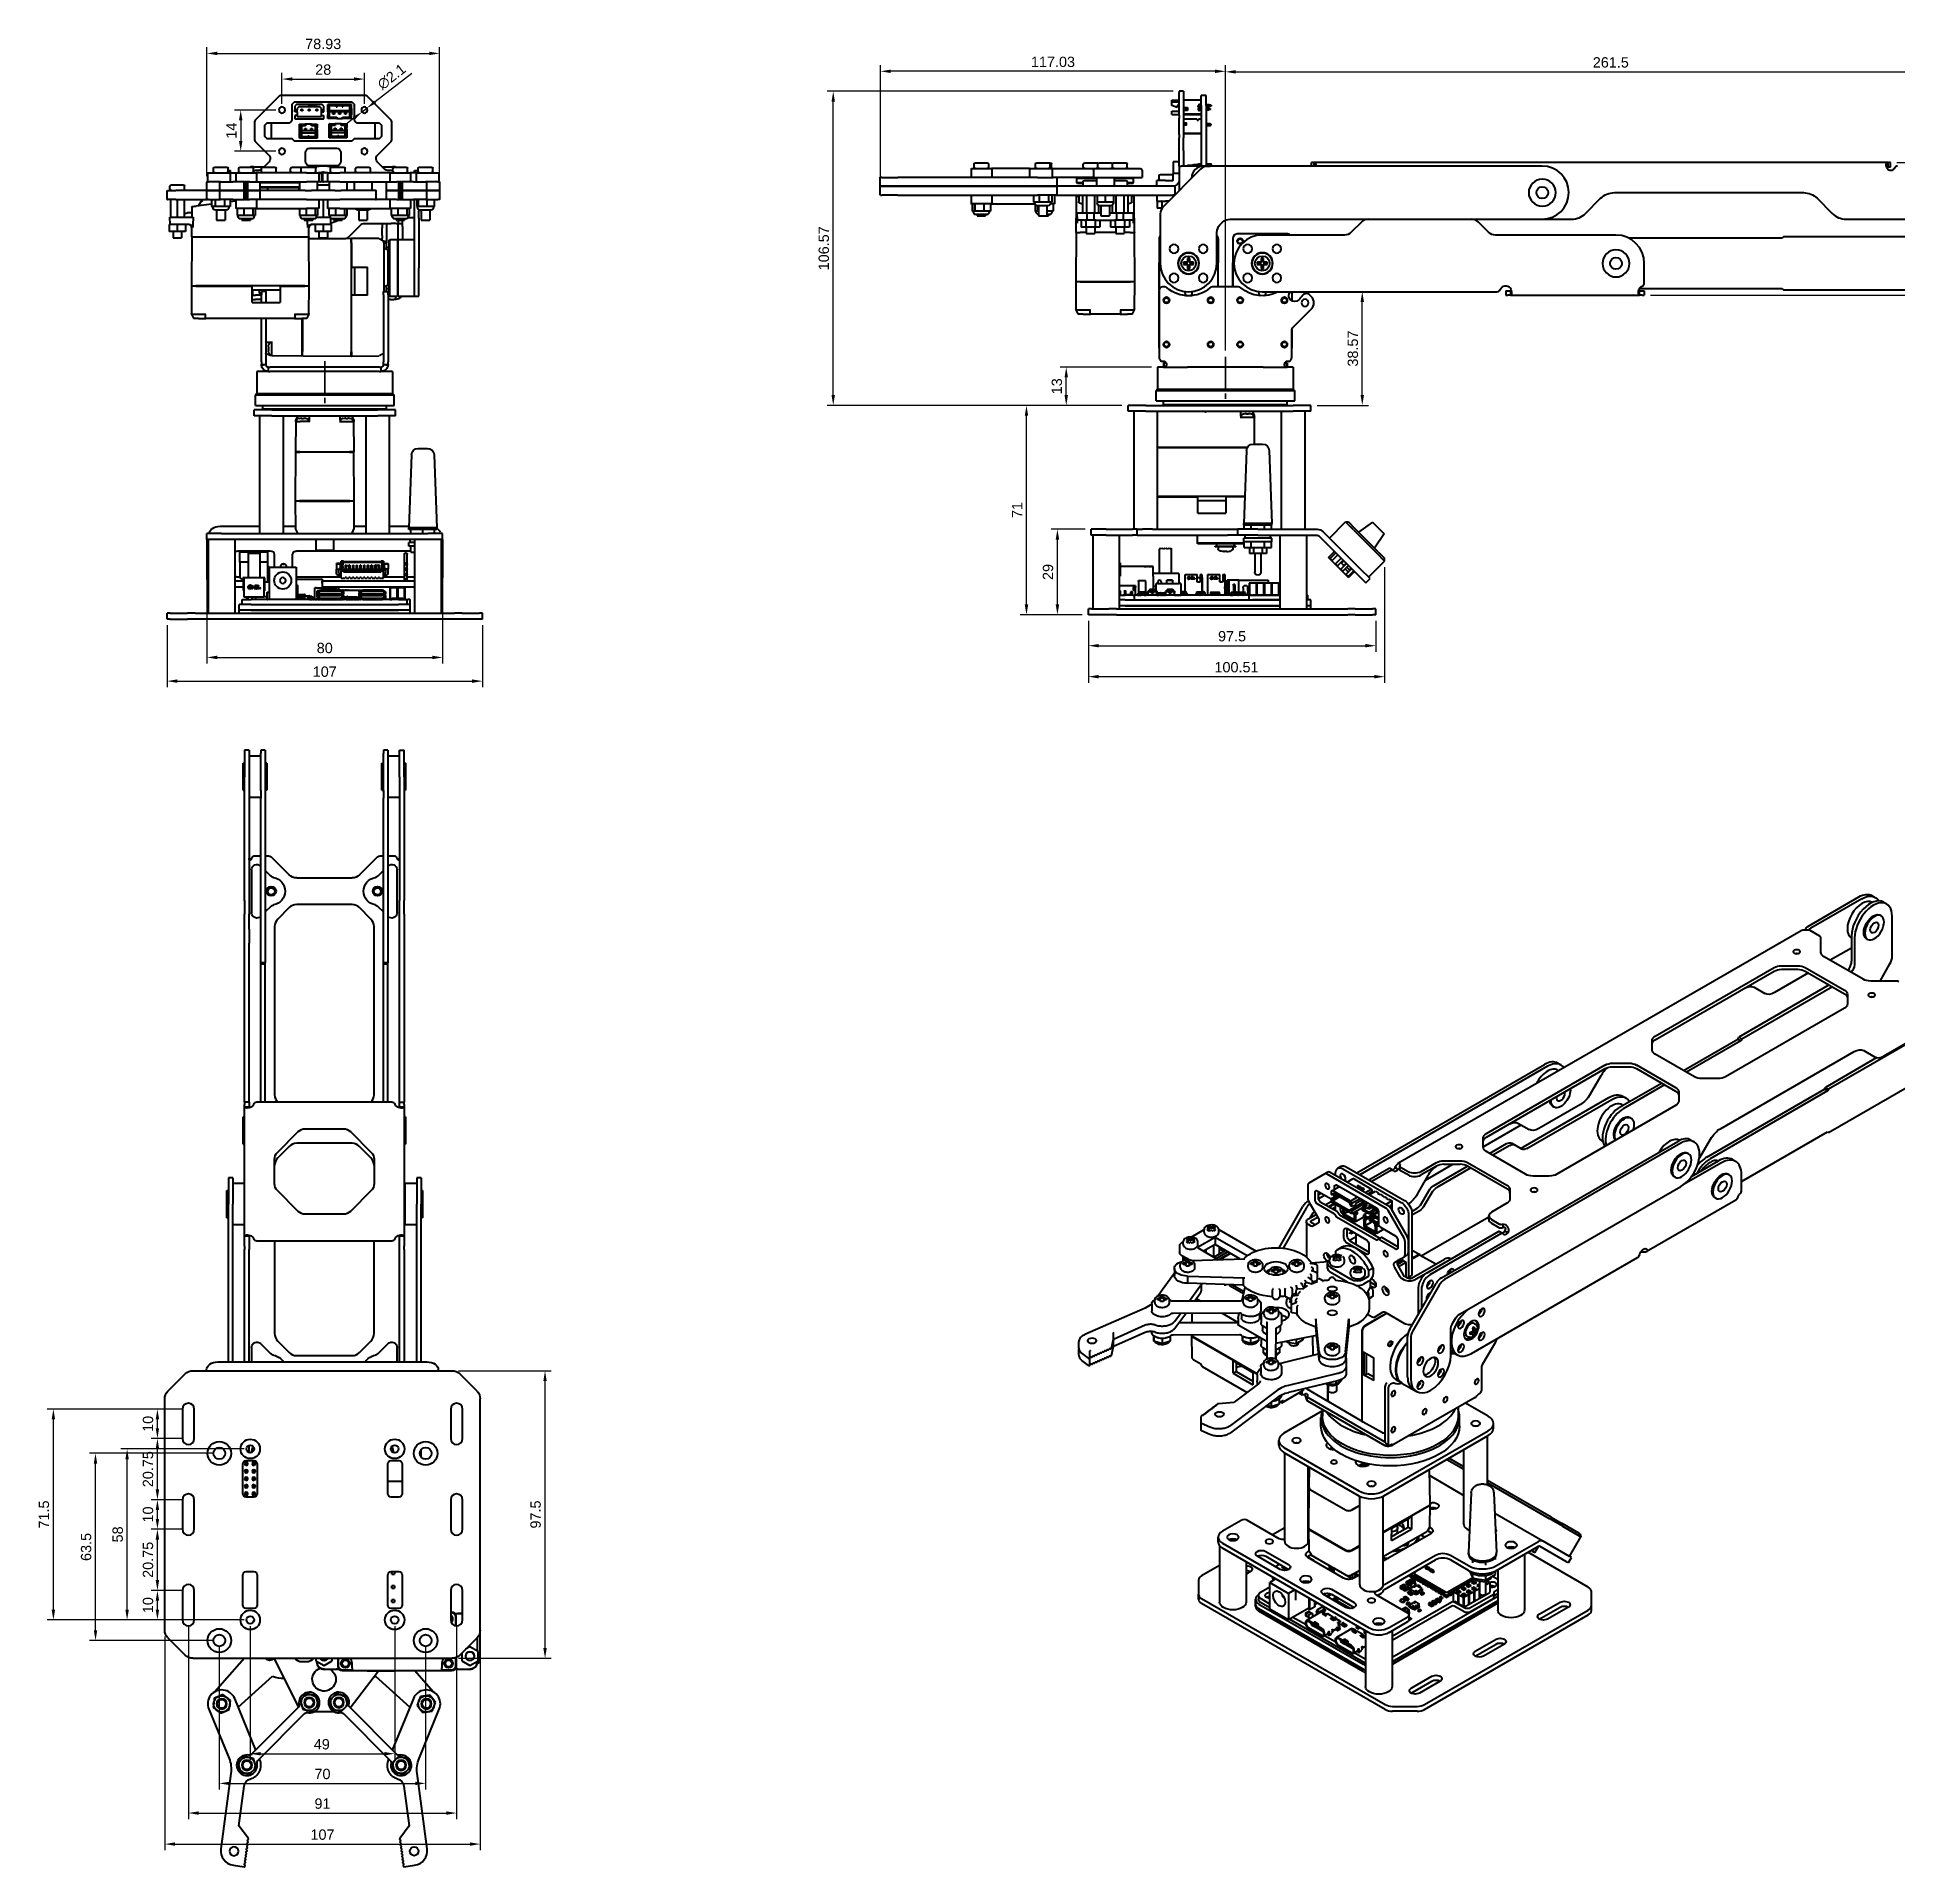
# Model space of a CAD drawing. Header units: millimetres. Extents: x 0 to 1189, y 0 to 841.
# Drawn here: x 194 to 825, y 151 to 771 of the extents above; entities that cross this region are included whole.
import ezdxf
from ezdxf.enums import TextEntityAlignment as Align

# ---------------------------------------------------------------- set-up
doc = ezdxf.new("R2010")
doc.units = ezdxf.units.MM
doc.header["$LTSCALE"] = 0.75
doc.linetypes.add('CENTER2', pattern=[28.575, 19.05, -3.175, 3.175, -3.175])
for name, color, linetype, lineweight in [('BORDER', 7, 'Continuous', 35), ('FD_Dimensions', 7, 'Continuous', 35), ('Smart Centers', 7, 'CENTER2', 35), ('Visible', 7, 'Continuous', 70)]:
    doc.layers.add(name, color=color, linetype=linetype, lineweight=lineweight)
doc.styles.add('FusionTitle', font='arial.ttf')
doc.styles.get("Standard").update_dxf_attribs({"font": 'arial.ttf'})
doc.dimstyles.new('Dim-ISO-25', dxfattribs={"dimtxt": 3.5, "dimasz": 3.5, "dimexe": 2.1, "dimexo": 2.1, "dimgap": 1.4, "dimtad": 1, "dimzin": 12, "dimdsep": 46, "dimtxsty": 'Standard', "dimcen": 0, "dimazin": 3, "dimtp": 0.1, "dimtm": 0.1, "dimtfac": 0.714286, "dimtmove": 0, "dimatfit": 3, "dimfxl": 1, "dimtzin": 12, "dimarcsym": 0})

msp = doc.modelspace()

# ---------------------------------------------------------------- blocks, each defined once
blk = doc.blocks.new('*U7')
at = {"layer": 'Smart Centers', "color": 0, "ltscale": 0.75, "transparency": 16777216}
blk.add_line((0, 7.25), (0, -7.25), dxfattribs=at)
blk = doc.blocks.new('*U8')
at = {"layer": 'Smart Centers', "color": 0, "ltscale": 0.75, "transparency": 16777216}
blk.add_line((0, 7.25), (0, -7.25), dxfattribs=at)
blk = doc.blocks.new('*D38')
at = {"layer": 'Defpoints', "color": 0, "transparency": 16777216}
for p in [(237.78403, 574.10047), (344.784028, 574.10047), (344.784028, 553.061611)]:
    blk.add_point(p, dxfattribs=at)
at = {"layer": 'FD_Dimensions', "color": 0, "lineweight": -2, "transparency": 16777216}
for p, q in [((237.78403, 572.00047), (237.78403, 550.961611)), ((344.784028, 572.00047), (344.784028, 550.961611)), ((241.28403, 553.061611), (341.284028, 553.061611))]:
    blk.add_line(p, q, dxfattribs=at)
at = {"layer": 'FD_Dimensions', "color": 0, "transparency": 16777216}
for points in [[(241.28403, 553.644944), (241.28403, 552.478277), (237.78403, 553.061611)], [(341.284028, 553.644944), (341.284028, 552.478277), (344.784028, 553.061611)]]:
    blk.add_solid(points, dxfattribs=at)
at = {"layer": 'FD_Dimensions', "color": 0, "transparency": 16777216, "insert": (291.284029, 556.248616), "char_height": 3.5, "attachment_point": 5}
blk.add_mtext('107', dxfattribs=at)
blk = doc.blocks.new('*D39')
at = {"layer": 'Defpoints', "color": 0, "transparency": 16777216}
for p in [(251.284027, 603.10047), (331.284028, 603.10047), (331.284028, 561.10047)]:
    blk.add_point(p, dxfattribs=at)
at = {"layer": 'FD_Dimensions', "color": 0, "lineweight": -2, "transparency": 16777216}
for p, q in [((251.284027, 601.00047), (251.284027, 559.00047)), ((331.284028, 601.00047), (331.284028, 559.00047)), ((254.784027, 561.10047), (327.784028, 561.10047))]:
    blk.add_line(p, q, dxfattribs=at)
at = {"layer": 'FD_Dimensions', "color": 0, "transparency": 16777216}
for points in [[(254.784027, 561.683803), (254.784027, 560.517137), (251.284027, 561.10047)], [(327.784028, 561.683803), (327.784028, 560.517137), (331.284028, 561.10047)]]:
    blk.add_solid(points, dxfattribs=at)
at = {"layer": 'FD_Dimensions', "color": 0, "transparency": 16777216, "insert": (291.284027, 564.287475), "char_height": 3.5, "attachment_point": 5}
blk.add_mtext('80', dxfattribs=at)
blk = doc.blocks.new('*D40')
at = {"layer": 'Defpoints', "color": 0, "transparency": 16777216}
for p in [(330.217675, 765.978804), (251.291268, 722.223481), (330.217675, 722.223481)]:
    blk.add_point(p, dxfattribs=at)
at = {"layer": 'FD_Dimensions', "color": 0, "lineweight": -2, "transparency": 16777216}
for p, q in [((251.291268, 724.323481), (251.291268, 768.078804)), ((254.791268, 765.978804), (326.717675, 765.978804)), ((330.217675, 724.323481), (330.217675, 768.078804))]:
    blk.add_line(p, q, dxfattribs=at)
at = {"layer": 'FD_Dimensions', "color": 0, "transparency": 16777216}
for points in [[(254.791268, 766.562137), (254.791268, 765.39547), (251.291268, 765.978804)], [(326.717675, 766.562137), (326.717675, 765.39547), (330.217675, 765.978804)]]:
    blk.add_solid(points, dxfattribs=at)
at = {"layer": 'FD_Dimensions', "color": 0, "transparency": 16777216, "insert": (290.754471, 769.167003), "char_height": 3.5, "attachment_point": 5}
blk.add_mtext('78.93', dxfattribs=at)
blk = doc.blocks.new('*D41')
at = {"layer": 'Defpoints', "color": 0, "transparency": 16777216}
for p in [(304.754471, 757.275251), (276.754471, 746.775251), (304.754471, 746.775251)]:
    blk.add_point(p, dxfattribs=at)
at = {"layer": 'FD_Dimensions', "color": 0, "lineweight": -2, "transparency": 16777216}
for p, q in [((276.754471, 748.875251), (276.754471, 759.375251)), ((304.754471, 748.875251), (304.754471, 759.375251)), ((280.254471, 757.275251), (301.254471, 757.275251))]:
    blk.add_line(p, q, dxfattribs=at)
at = {"layer": 'FD_Dimensions', "color": 0, "transparency": 16777216}
for points in [[(280.254471, 757.858584), (280.254471, 756.691917), (276.754471, 757.275251)], [(301.254471, 757.858584), (301.254471, 756.691917), (304.754471, 757.275251)]]:
    blk.add_solid(points, dxfattribs=at)
at = {"layer": 'FD_Dimensions', "color": 0, "transparency": 16777216, "insert": (290.754471, 760.462256), "char_height": 3.5, "attachment_point": 5}
blk.add_mtext('28', dxfattribs=at)
blk = doc.blocks.new('*D42')
at = {"layer": 'Defpoints', "color": 0, "transparency": 16777216}
for p in [(276.754471, 746.775251), (262.768565, 732.775251), (276.754471, 732.775251)]:
    blk.add_point(p, dxfattribs=at)
at = {"layer": 'FD_Dimensions', "color": 0, "lineweight": -2, "transparency": 16777216}
for p, q in [((274.654471, 746.775251), (260.668565, 746.775251)), ((262.768565, 743.275251), (262.768565, 736.275251)), ((274.654471, 732.775251), (260.668565, 732.775251))]:
    blk.add_line(p, q, dxfattribs=at)
at = {"layer": 'FD_Dimensions', "color": 0, "transparency": 16777216}
for points in [[(262.185231, 743.275251), (263.351898, 743.275251), (262.768565, 746.775251)], [(262.185231, 736.275251), (263.351898, 736.275251), (262.768565, 732.775251)]]:
    blk.add_solid(points, dxfattribs=at)
at = {"layer": 'FD_Dimensions', "color": 0, "transparency": 16777216, "insert": (259.611402, 739.775251), "char_height": 3.5, "attachment_point": 5, "rotation": 90}
blk.add_mtext('14', dxfattribs=at)
blk = doc.blocks.new('*D43')
at = {"layer": 'Defpoints', "color": 0, "transparency": 16777216}
for p in [(303.923483, 746.133411), (305.585459, 747.417091)]:
    blk.add_point(p, dxfattribs=at)
at = {"layer": 'FD_Dimensions', "color": 0, "lineweight": -2, "transparency": 16777216}
for p, q in [((320.863325, 759.21743), (308.35542, 749.556557)), ((303.923483, 746.133411), (305.585459, 747.417091)), ((301.153522, 743.993944), (298.383561, 741.854478))]:
    blk.add_line(p, q, dxfattribs=at)
at = {"layer": 'FD_Dimensions', "color": 0, "transparency": 16777216}
for points in [[(300.796944, 744.455605), (301.5101, 743.532284), (303.923483, 746.133411)], [(307.998843, 750.018217), (308.711998, 749.094897), (305.585459, 747.417091)]]:
    blk.add_solid(points, dxfattribs=at)
at = {"layer": 'FD_Dimensions', "color": 0, "transparency": 16777216, "insert": (313.986378, 758.056446), "char_height": 3.5, "attachment_point": 5, "rotation": 37.681840713}
blk.add_mtext('∅2.1', dxfattribs=at)
blk = doc.blocks.new('*D44')
at = {"layer": 'Defpoints', "color": 0, "transparency": 16777216}
for p in [(539.857187, 604.580703), (551.357187, 604.580703), (550.357187, 575.580703)]:
    blk.add_point(p, dxfattribs=at)
at = {"layer": 'FD_Dimensions', "color": 0, "lineweight": -2, "transparency": 16777216}
for p, q in [((549.257187, 604.580703), (537.757187, 604.580703)), ((539.857187, 579.080703), (539.857187, 601.080703)), ((548.257187, 575.580703), (537.757187, 575.580703))]:
    blk.add_line(p, q, dxfattribs=at)
at = {"layer": 'FD_Dimensions', "color": 0, "transparency": 16777216}
for points in [[(539.273853, 601.080703), (540.44052, 601.080703), (539.857187, 604.580703)], [(539.273853, 579.080703), (540.44052, 579.080703), (539.857187, 575.580703)]]:
    blk.add_solid(points, dxfattribs=at)
at = {"layer": 'FD_Dimensions', "color": 0, "transparency": 16777216, "insert": (536.670181, 590.080703), "char_height": 3.5, "attachment_point": 5, "rotation": 90}
blk.add_mtext('29', dxfattribs=at)
blk = doc.blocks.new('*D45')
at = {"layer": 'Defpoints', "color": 0, "transparency": 16777216}
for p in [(529.357187, 646.580703), (563.857187, 646.580703), (550.357187, 575.580703)]:
    blk.add_point(p, dxfattribs=at)
at = {"layer": 'FD_Dimensions', "color": 0, "lineweight": -2, "transparency": 16777216}
for p, q in [((561.757187, 646.580703), (527.257187, 646.580703)), ((529.357187, 579.080703), (529.357187, 643.080703)), ((548.257187, 575.580703), (527.257187, 575.580703))]:
    blk.add_line(p, q, dxfattribs=at)
at = {"layer": 'FD_Dimensions', "color": 0, "transparency": 16777216}
for points in [[(528.773853, 643.080703), (529.94052, 643.080703), (529.357187, 646.580703)], [(528.773853, 579.080703), (529.94052, 579.080703), (529.357187, 575.580703)]]:
    blk.add_solid(points, dxfattribs=at)
at = {"layer": 'FD_Dimensions', "color": 0, "transparency": 16777216, "insert": (526.200024, 611.080703), "char_height": 3.5, "attachment_point": 5, "rotation": 90}
blk.add_mtext('71', dxfattribs=at)
blk = doc.blocks.new('*D46')
at = {"layer": 'Defpoints', "color": 0, "transparency": 16777216}
for p in [(542.857187, 659.580703), (573.857187, 659.580703), (563.857187, 646.580703)]:
    blk.add_point(p, dxfattribs=at)
at = {"layer": 'FD_Dimensions', "color": 0, "lineweight": -2, "transparency": 16777216}
for p, q in [((571.757187, 659.580703), (540.757187, 659.580703)), ((542.857187, 650.080703), (542.857187, 656.080703)), ((561.757187, 646.580703), (540.757187, 646.580703))]:
    blk.add_line(p, q, dxfattribs=at)
at = {"layer": 'FD_Dimensions', "color": 0, "transparency": 16777216}
for points in [[(542.273853, 656.080703), (543.44052, 656.080703), (542.857187, 659.580703)], [(542.273853, 650.080703), (543.44052, 650.080703), (542.857187, 646.580703)]]:
    blk.add_solid(points, dxfattribs=at)
at = {"layer": 'FD_Dimensions', "color": 0, "transparency": 16777216, "insert": (539.668988, 653.080703), "char_height": 3.5, "attachment_point": 5, "rotation": 90}
blk.add_mtext('13', dxfattribs=at)
blk = doc.blocks.new('*D47')
at = {"layer": 'Defpoints', "color": 0, "transparency": 16777216}
for p in [(463.79405, 753.155484), (581.182408, 753.155484), (563.857187, 646.580703)]:
    blk.add_point(p, dxfattribs=at)
at = {"layer": 'FD_Dimensions', "color": 0, "lineweight": -2, "transparency": 16777216}
for p, q in [((579.082408, 753.155484), (461.69405, 753.155484)), ((463.79405, 650.080703), (463.79405, 749.655484)), ((561.757187, 646.580703), (461.69405, 646.580703))]:
    blk.add_line(p, q, dxfattribs=at)
at = {"layer": 'FD_Dimensions', "color": 0, "transparency": 16777216}
for points in [[(463.210717, 749.655484), (464.377384, 749.655484), (463.79405, 753.155484)], [(463.210717, 650.080703), (464.377384, 650.080703), (463.79405, 646.580703)]]:
    blk.add_solid(points, dxfattribs=at)
at = {"layer": 'FD_Dimensions', "color": 0, "transparency": 16777216, "insert": (460.607045, 699.868094), "char_height": 3.5, "attachment_point": 5, "rotation": 90}
blk.add_mtext('106.57', dxfattribs=at)
blk = doc.blocks.new('*D48')
at = {"layer": 'Defpoints', "color": 0, "transparency": 16777216}
for p in [(479.825876, 759.903714), (479.825876, 717.903714), (596.857187, 663.080703)]:
    blk.add_point(p, dxfattribs=at)
at = {"layer": 'FD_Dimensions', "color": 0, "lineweight": -2, "transparency": 16777216}
for p, q in [((479.825876, 720.003714), (479.825876, 762.003714)), ((593.357187, 759.903714), (483.325876, 759.903714)), ((596.857187, 665.180703), (596.857187, 762.003714))]:
    blk.add_line(p, q, dxfattribs=at)
at = {"layer": 'FD_Dimensions', "color": 0, "transparency": 16777216}
for points in [[(483.325876, 760.487047), (483.325876, 759.320381), (479.825876, 759.903714)], [(593.357187, 760.487047), (593.357187, 759.320381), (596.857187, 759.903714)]]:
    blk.add_solid(points, dxfattribs=at)
at = {"layer": 'FD_Dimensions', "color": 0, "transparency": 16777216, "insert": (538.341531, 763.091913), "char_height": 3.5, "attachment_point": 5}
blk.add_mtext('117.03', dxfattribs=at)
blk = doc.blocks.new('*D50')
at = {"layer": 'Defpoints', "color": 0, "transparency": 16777216}
for p in [(609.357187, 685.155483), (643.286436, 685.155483), (625.857187, 646.580703)]:
    blk.add_point(p, dxfattribs=at)
at = {"layer": 'FD_Dimensions', "color": 0, "lineweight": -2, "transparency": 16777216}
for p, q in [((611.457187, 685.155483), (645.386436, 685.155483)), ((643.286436, 650.080703), (643.286436, 681.655483)), ((627.957187, 646.580703), (645.386436, 646.580703))]:
    blk.add_line(p, q, dxfattribs=at)
at = {"layer": 'FD_Dimensions', "color": 0, "transparency": 16777216}
for points in [[(642.703102, 681.655483), (643.869769, 681.655483), (643.286436, 685.155483)], [(642.703102, 650.080703), (643.869769, 650.080703), (643.286436, 646.580703)]]:
    blk.add_solid(points, dxfattribs=at)
at = {"layer": 'FD_Dimensions', "color": 0, "transparency": 16777216, "insert": (640.098237, 665.868093), "char_height": 3.5, "attachment_point": 5, "rotation": 90}
blk.add_mtext('38.57', dxfattribs=at)
blk = doc.blocks.new('*D52')
at = {"layer": 'Defpoints', "color": 0, "transparency": 16777216}
for p in [(550.357187, 575.580703), (647.857187, 575.580703), (647.857187, 565.080703)]:
    blk.add_point(p, dxfattribs=at)
at = {"layer": 'FD_Dimensions', "color": 0, "lineweight": -2, "transparency": 16777216}
for p, q in [((550.357187, 573.480703), (550.357187, 562.980703)), ((647.857187, 573.480703), (647.857187, 562.980703)), ((553.857187, 565.080703), (644.357187, 565.080703))]:
    blk.add_line(p, q, dxfattribs=at)
at = {"layer": 'FD_Dimensions', "color": 0, "transparency": 16777216}
for points in [[(553.857187, 565.664037), (553.857187, 564.49737), (550.357187, 565.080703)], [(644.357187, 565.664037), (644.357187, 564.49737), (647.857187, 565.080703)]]:
    blk.add_solid(points, dxfattribs=at)
at = {"layer": 'FD_Dimensions', "color": 0, "transparency": 16777216, "insert": (599.107187, 568.267709), "char_height": 3.5, "attachment_point": 5}
blk.add_mtext('97.5', dxfattribs=at)
blk = doc.blocks.new('*D53')
at = {"layer": 'Defpoints', "color": 0, "transparency": 16777216}
for p in [(650.869146, 593.760403), (550.357187, 575.580703), (650.869146, 554.580703)]:
    blk.add_point(p, dxfattribs=at)
at = {"layer": 'FD_Dimensions', "color": 0, "lineweight": -2, "transparency": 16777216}
for p, q in [((650.869146, 591.660403), (650.869146, 552.480703)), ((550.357187, 573.480703), (550.357187, 552.480703)), ((553.857187, 554.580703), (647.369146, 554.580703))]:
    blk.add_line(p, q, dxfattribs=at)
at = {"layer": 'FD_Dimensions', "color": 0, "transparency": 16777216}
for points in [[(553.857187, 555.164037), (553.857187, 553.99737), (550.357187, 554.580703)], [(647.369146, 555.164037), (647.369146, 553.99737), (650.869146, 554.580703)]]:
    blk.add_solid(points, dxfattribs=at)
at = {"layer": 'FD_Dimensions', "color": 0, "transparency": 16777216, "insert": (600.613167, 557.767709), "char_height": 3.5, "attachment_point": 5}
blk.add_mtext('100.51', dxfattribs=at)
blk = doc.blocks.new('*D54')
at = {"layer": 'Defpoints', "color": 0, "transparency": 16777216}
for p in [(266.013976, 234.635364), (315.013976, 234.635364), (315.013976, 189.238489)]:
    blk.add_point(p, dxfattribs=at)
at = {"layer": 'FD_Dimensions', "color": 0, "lineweight": -2, "transparency": 16777216}
for p, q in [((266.013976, 232.535364), (266.013976, 187.138489)), ((315.013976, 232.535364), (315.013976, 187.138489)), ((269.513976, 189.238489), (311.513976, 189.238489))]:
    blk.add_line(p, q, dxfattribs=at)
at = {"layer": 'FD_Dimensions', "color": 0, "transparency": 16777216}
for points in [[(269.513976, 189.821823), (269.513976, 188.655156), (266.013976, 189.238489)], [(311.513976, 189.821823), (311.513976, 188.655156), (315.013976, 189.238489)]]:
    blk.add_solid(points, dxfattribs=at)
at = {"layer": 'FD_Dimensions', "color": 0, "transparency": 16777216, "insert": (290.272832, 192.425495), "char_height": 3.5, "attachment_point": 5}
blk.add_mtext('49', dxfattribs=at)
blk = doc.blocks.new('*D55')
at = {"layer": 'Defpoints', "color": 0, "transparency": 16777216}
for p in [(224.2323, 292.635364), (266.013976, 292.635364), (266.013976, 234.635364)]:
    blk.add_point(p, dxfattribs=at)
at = {"layer": 'FD_Dimensions', "color": 0, "lineweight": -2, "transparency": 16777216}
for p, q in [((263.913976, 292.635364), (222.1323, 292.635364)), ((224.2323, 238.135364), (224.2323, 289.135364)), ((263.913976, 234.635364), (222.1323, 234.635364))]:
    blk.add_line(p, q, dxfattribs=at)
at = {"layer": 'FD_Dimensions', "color": 0, "transparency": 16777216}
for points in [[(223.648966, 289.135364), (224.815633, 289.135364), (224.2323, 292.635364)], [(223.648966, 238.135364), (224.815633, 238.135364), (224.2323, 234.635364)]]:
    blk.add_solid(points, dxfattribs=at)
at = {"layer": 'FD_Dimensions', "color": 0, "transparency": 16777216, "insert": (221.045294, 263.635364), "char_height": 3.5, "attachment_point": 5, "rotation": 90}
blk.add_mtext('58', dxfattribs=at)
blk = doc.blocks.new('*D56')
at = {"layer": 'Defpoints', "color": 0, "transparency": 16777216}
for p in [(213.513976, 291.135361), (255.513976, 291.135361), (255.513976, 227.635364)]:
    blk.add_point(p, dxfattribs=at)
at = {"layer": 'FD_Dimensions', "color": 0, "lineweight": -2, "transparency": 16777216}
for p, q in [((253.413976, 291.135361), (211.413976, 291.135361)), ((213.513976, 231.135364), (213.513976, 287.635361)), ((253.413976, 227.635364), (211.413976, 227.635364))]:
    blk.add_line(p, q, dxfattribs=at)
at = {"layer": 'FD_Dimensions', "color": 0, "transparency": 16777216}
for points in [[(212.930643, 287.635361), (214.09731, 287.635361), (213.513976, 291.135361)], [(212.930643, 231.135364), (214.09731, 231.135364), (213.513976, 227.635364)]]:
    blk.add_solid(points, dxfattribs=at)
at = {"layer": 'FD_Dimensions', "color": 0, "transparency": 16777216, "insert": (210.325777, 259.385363), "char_height": 3.5, "attachment_point": 5, "rotation": 90}
blk.add_mtext('63.5', dxfattribs=at)
blk = doc.blocks.new('*D57')
at = {"layer": 'Defpoints', "color": 0, "transparency": 16777216}
for p in [(255.513976, 227.635364), (325.513977, 227.635364), (325.513977, 179.177359)]:
    blk.add_point(p, dxfattribs=at)
at = {"layer": 'FD_Dimensions', "color": 0, "lineweight": -2, "transparency": 16777216}
for p, q in [((255.513976, 225.535364), (255.513976, 177.077359)), ((325.513977, 225.535364), (325.513977, 177.077359)), ((259.013976, 179.177359), (322.013977, 179.177359))]:
    blk.add_line(p, q, dxfattribs=at)
at = {"layer": 'FD_Dimensions', "color": 0, "transparency": 16777216}
for points in [[(259.013976, 179.760693), (259.013976, 178.594026), (255.513976, 179.177359)], [(322.013977, 179.760693), (322.013977, 178.594026), (325.513977, 179.177359)]]:
    blk.add_solid(points, dxfattribs=at)
at = {"layer": 'FD_Dimensions', "color": 0, "transparency": 16777216, "insert": (290.513977, 182.364365), "char_height": 3.5, "attachment_point": 5}
blk.add_mtext('70', dxfattribs=at)
blk = doc.blocks.new('*D58')
at = {"layer": 'Defpoints', "color": 0, "transparency": 16777216}
for p in [(245.013976, 234.635364), (336.013974, 234.635364), (336.013974, 169.116229)]:
    blk.add_point(p, dxfattribs=at)
at = {"layer": 'FD_Dimensions', "color": 0, "lineweight": -2, "transparency": 16777216}
for p, q in [((245.013976, 232.535364), (245.013976, 167.016229)), ((336.013974, 232.535364), (336.013974, 167.016229)), ((248.513976, 169.116229), (332.513974, 169.116229))]:
    blk.add_line(p, q, dxfattribs=at)
at = {"layer": 'FD_Dimensions', "color": 0, "transparency": 16777216}
for points in [[(248.513976, 169.699562), (248.513976, 168.532896), (245.013976, 169.116229)], [(332.513974, 169.699562), (332.513974, 168.532896), (336.013974, 169.116229)]]:
    blk.add_solid(points, dxfattribs=at)
at = {"layer": 'FD_Dimensions', "color": 0, "transparency": 16777216, "insert": (290.513975, 172.303234), "char_height": 3.5, "attachment_point": 5}
blk.add_mtext('91', dxfattribs=at)
blk = doc.blocks.new('*D59')
at = {"layer": 'Defpoints', "color": 0, "transparency": 16777216}
for p in [(199.219261, 306.135364), (245.013976, 306.135364), (245.013976, 234.635364)]:
    blk.add_point(p, dxfattribs=at)
at = {"layer": 'FD_Dimensions', "color": 0, "lineweight": -2, "transparency": 16777216}
for p, q in [((242.913976, 306.135364), (197.119261, 306.135364)), ((199.219261, 238.135364), (199.219261, 302.635364)), ((242.913976, 234.635364), (197.119261, 234.635364))]:
    blk.add_line(p, q, dxfattribs=at)
at = {"layer": 'FD_Dimensions', "color": 0, "transparency": 16777216}
for points in [[(198.635928, 302.635364), (199.802594, 302.635364), (199.219261, 306.135364)], [(198.635928, 238.135364), (199.802594, 238.135364), (199.219261, 234.635364)]]:
    blk.add_solid(points, dxfattribs=at)
at = {"layer": 'FD_Dimensions', "color": 0, "transparency": 16777216, "insert": (196.032255, 270.385364), "char_height": 3.5, "attachment_point": 5, "rotation": 90}
blk.add_mtext('71.5', dxfattribs=at)
blk = doc.blocks.new('*D60')
at = {"layer": 'Defpoints', "color": 0, "transparency": 16777216}
for p in [(234.513976, 306.135364), (245.013976, 306.135364), (245.013976, 296.135364)]:
    blk.add_point(p, dxfattribs=at)
at = {"layer": 'FD_Dimensions', "color": 0, "lineweight": -2, "transparency": 16777216}
for p, q in [((242.913976, 306.135364), (232.413976, 306.135364)), ((234.513976, 299.635364), (234.513976, 302.635364)), ((242.913976, 296.135364), (232.413976, 296.135364))]:
    blk.add_line(p, q, dxfattribs=at)
at = {"layer": 'FD_Dimensions', "color": 0, "transparency": 16777216}
for points in [[(233.930643, 302.635364), (235.09731, 302.635364), (234.513976, 306.135364)], [(233.930643, 299.635364), (235.09731, 299.635364), (234.513976, 296.135364)]]:
    blk.add_solid(points, dxfattribs=at)
at = {"layer": 'FD_Dimensions', "color": 0, "transparency": 16777216, "insert": (231.326971, 301.135364), "char_height": 3.5, "attachment_point": 5, "rotation": 90}
blk.add_mtext('10', dxfattribs=at)
blk = doc.blocks.new('*D61')
at = {"layer": 'Defpoints', "color": 0, "transparency": 16777216}
for p in [(234.513976, 275.385364), (245.013976, 275.385364), (245.013976, 265.385364)]:
    blk.add_point(p, dxfattribs=at)
at = {"layer": 'FD_Dimensions', "color": 0, "lineweight": -2, "transparency": 16777216}
for p, q in [((242.913976, 275.385364), (232.413976, 275.385364)), ((234.513976, 268.885364), (234.513976, 271.885364)), ((242.913976, 265.385364), (232.413976, 265.385364))]:
    blk.add_line(p, q, dxfattribs=at)
at = {"layer": 'FD_Dimensions', "color": 0, "transparency": 16777216}
for points in [[(233.930643, 271.885364), (235.09731, 271.885364), (234.513976, 275.385364)], [(233.930643, 268.885364), (235.09731, 268.885364), (234.513976, 265.385364)]]:
    blk.add_solid(points, dxfattribs=at)
at = {"layer": 'FD_Dimensions', "color": 0, "transparency": 16777216, "insert": (231.326971, 270.385364), "char_height": 3.5, "attachment_point": 5, "rotation": 90}
blk.add_mtext('10', dxfattribs=at)
blk = doc.blocks.new('*D62')
at = {"layer": 'Defpoints', "color": 0, "transparency": 16777216}
for p in [(234.513976, 296.135364), (245.013976, 296.135364), (245.013976, 275.385364)]:
    blk.add_point(p, dxfattribs=at)
at = {"layer": 'FD_Dimensions', "color": 0, "lineweight": -2, "transparency": 16777216}
for p, q in [((242.913976, 296.135364), (232.413976, 296.135364)), ((234.513976, 278.885364), (234.513976, 292.635364)), ((242.913976, 275.385364), (232.413976, 275.385364))]:
    blk.add_line(p, q, dxfattribs=at)
at = {"layer": 'FD_Dimensions', "color": 0, "transparency": 16777216}
for points in [[(233.930643, 292.635364), (235.09731, 292.635364), (234.513976, 296.135364)], [(233.930643, 278.885364), (235.09731, 278.885364), (234.513976, 275.385364)]]:
    blk.add_solid(points, dxfattribs=at)
at = {"layer": 'FD_Dimensions', "color": 0, "transparency": 16777216, "insert": (231.326971, 285.760364), "char_height": 3.5, "attachment_point": 5, "rotation": 90}
blk.add_mtext('20.75', dxfattribs=at)
blk = doc.blocks.new('*D63')
at = {"layer": 'Defpoints', "color": 0, "transparency": 16777216}
for p in [(234.513976, 265.385364), (245.013976, 265.385364), (245.013976, 244.635364)]:
    blk.add_point(p, dxfattribs=at)
at = {"layer": 'FD_Dimensions', "color": 0, "lineweight": -2, "transparency": 16777216}
for p, q in [((242.913976, 265.385364), (232.413976, 265.385364)), ((234.513976, 248.135364), (234.513976, 261.885364)), ((242.913976, 244.635364), (232.413976, 244.635364))]:
    blk.add_line(p, q, dxfattribs=at)
at = {"layer": 'FD_Dimensions', "color": 0, "transparency": 16777216}
for points in [[(233.930643, 261.885364), (235.09731, 261.885364), (234.513976, 265.385364)], [(233.930643, 248.135364), (235.09731, 248.135364), (234.513976, 244.635364)]]:
    blk.add_solid(points, dxfattribs=at)
at = {"layer": 'FD_Dimensions', "color": 0, "transparency": 16777216, "insert": (231.326971, 255.010364), "char_height": 3.5, "attachment_point": 5, "rotation": 90}
blk.add_mtext('20.75', dxfattribs=at)
blk = doc.blocks.new('*D64')
at = {"layer": 'Defpoints', "color": 0, "transparency": 16777216}
for p in [(234.513976, 244.635364), (245.013976, 244.635364), (245.013976, 234.635364)]:
    blk.add_point(p, dxfattribs=at)
at = {"layer": 'FD_Dimensions', "color": 0, "lineweight": -2, "transparency": 16777216}
for p, q in [((242.913976, 244.635364), (232.413976, 244.635364)), ((234.513976, 238.135364), (234.513976, 241.135364)), ((242.913976, 234.635364), (232.413976, 234.635364))]:
    blk.add_line(p, q, dxfattribs=at)
at = {"layer": 'FD_Dimensions', "color": 0, "transparency": 16777216}
for points in [[(233.930643, 241.135364), (235.09731, 241.135364), (234.513976, 244.635364)], [(233.930643, 238.135364), (235.09731, 238.135364), (234.513976, 234.635364)]]:
    blk.add_solid(points, dxfattribs=at)
at = {"layer": 'FD_Dimensions', "color": 0, "transparency": 16777216, "insert": (231.326971, 239.635364), "char_height": 3.5, "attachment_point": 5, "rotation": 90}
blk.add_mtext('10', dxfattribs=at)
blk = doc.blocks.new('*D65')
at = {"layer": 'Defpoints', "color": 0, "transparency": 16777216}
for p in [(237.013976, 231.126533), (344.013974, 231.126533), (344.013974, 158.597772)]:
    blk.add_point(p, dxfattribs=at)
at = {"layer": 'FD_Dimensions', "color": 0, "lineweight": -2, "transparency": 16777216}
for p, q in [((237.013976, 229.026533), (237.013976, 156.497772)), ((344.013974, 229.026533), (344.013974, 156.497772)), ((240.513976, 158.597772), (340.513974, 158.597772))]:
    blk.add_line(p, q, dxfattribs=at)
at = {"layer": 'FD_Dimensions', "color": 0, "transparency": 16777216}
for points in [[(240.513976, 159.181105), (240.513976, 158.014438), (237.013976, 158.597772)], [(340.513974, 159.181105), (340.513974, 158.014438), (344.013974, 158.597772)]]:
    blk.add_solid(points, dxfattribs=at)
at = {"layer": 'FD_Dimensions', "color": 0, "transparency": 16777216, "insert": (290.513975, 161.784777), "char_height": 3.5, "attachment_point": 5}
blk.add_mtext('107', dxfattribs=at)
blk = doc.blocks.new('*D66')
at = {"layer": 'Defpoints', "color": 0, "transparency": 16777216}
for p in [(334.522806, 319.135364), (366.022806, 319.135364), (334.522806, 221.635364)]:
    blk.add_point(p, dxfattribs=at)
at = {"layer": 'FD_Dimensions', "color": 0, "lineweight": -2, "transparency": 16777216}
for p, q in [((336.622806, 319.135364), (368.122806, 319.135364)), ((366.022806, 225.135364), (366.022806, 315.635364)), ((336.622806, 221.635364), (368.122806, 221.635364))]:
    blk.add_line(p, q, dxfattribs=at)
at = {"layer": 'FD_Dimensions', "color": 0, "transparency": 16777216}
for points in [[(365.439472, 315.635364), (366.606139, 315.635364), (366.022806, 319.135364)], [(365.439472, 225.135364), (366.606139, 225.135364), (366.022806, 221.635364)]]:
    blk.add_solid(points, dxfattribs=at)
at = {"layer": 'FD_Dimensions', "color": 0, "transparency": 16777216, "insert": (362.8358, 270.385364), "char_height": 3.5, "attachment_point": 5, "rotation": 90}
blk.add_mtext('97.5', dxfattribs=at)
blk = doc.blocks.new('ISO_A0_SHEET')
at = {"layer": 'BORDER'}
for p, q in [((63.708337, 836), (63.708337, 831)), ((112.41667, 836), (112.41667, 831)), ((161.125003, 836), (161.125003, 831)), ((209.833336, 836), (209.833336, 831)), ((258.541669, 836), (258.541669, 831)), ((307.250002, 836), (307.250002, 831)), ((355.958335, 836), (355.958335, 831)), ((404.666668, 836), (404.666668, 831)), ((453.375001, 836), (453.375001, 831)), ((502.083334, 836), (502.083334, 831)), ((550.791667, 836), (550.791667, 831)), ((599.5, 836), (599.5, 826)), ((648.208333, 836), (648.208333, 831)), ((696.916666, 836), (696.916666, 831)), ((745.624999, 836), (745.624999, 831)), ((794.333332, 836), (794.333332, 831)), ((843.041665, 836), (843.041665, 831)), ((891.749998, 836), (891.749998, 831)), ((940.458331, 836), (940.458331, 831)), ((989.166664, 836), (989.166664, 831)), ((1037.874997, 836), (1037.874997, 831)), ((1086.58333, 836), (1086.58333, 831)), ((1135.291663, 836), (1135.291663, 831)), ((20, 831), (1179, 831)), ((20, 831), (20, 10)), ((1179, 831), (1179, 10)), ((15, 784.0625), (20, 784.0625)), ((1179, 784.0625), (1184, 784.0625)), ((15, 732.125), (20, 732.125)), ((1179, 732.125), (1184, 732.125)), ((15, 680.1875), (20, 680.1875)), ((1179, 680.1875), (1184, 680.1875)), ((15, 628.25), (20, 628.25)), ((1179, 628.25), (1184, 628.25)), ((15, 576.3125), (20, 576.3125)), ((1179, 576.3125), (1184, 576.3125)), ((15, 524.375), (20, 524.375)), ((1179, 524.375), (1184, 524.375)), ((15, 472.4375), (20, 472.4375)), ((1179, 472.4375), (1184, 472.4375)), ((15, 420.5), (25, 420.5)), ((1174, 420.5), (1184, 420.5)), ((15, 368.5625), (20, 368.5625)), ((1179, 368.5625), (1184, 368.5625)), ((15, 316.625), (20, 316.625)), ((1179, 316.625), (1184, 316.625)), ((15, 264.6875), (20, 264.6875)), ((1179, 264.6875), (1184, 264.6875)), ((15, 212.75), (20, 212.75)), ((1179, 212.75), (1184, 212.75)), ((15, 160.8125), (20, 160.8125)), ((1179, 160.8125), (1184, 160.8125)), ((15, 108.875), (20, 108.875)), ((1179, 108.875), (1184, 108.875)), ((15, 56.9375), (20, 56.9375)), ((1179, 56.9375), (1184, 56.9375)), ((599.5, 15), (599.5, 5)), ((20, 10), (1179, 10)), ((63.708337, 10), (63.708337, 5)), ((112.41667, 10), (112.41667, 5)), ((161.125003, 10), (161.125003, 5)), ((209.833336, 10), (209.833336, 5)), ((258.541669, 10), (258.541669, 5)), ((307.250002, 10), (307.250002, 5)), ((355.958335, 10), (355.958335, 5)), ((404.666668, 10), (404.666668, 5)), ((453.375001, 10), (453.375001, 5)), ((502.083334, 10), (502.083334, 5)), ((550.791667, 10), (550.791667, 5)), ((648.208333, 10), (648.208333, 5)), ((696.916666, 10), (696.916666, 5)), ((745.624999, 10), (745.624999, 5)), ((794.333332, 10), (794.333332, 5)), ((843.041665, 10), (843.041665, 5)), ((891.749998, 10), (891.749998, 5)), ((940.458331, 10), (940.458331, 5)), ((989.166664, 10), (989.166664, 5)), ((1037.874997, 10), (1037.874997, 5)), ((1086.58333, 10), (1086.58333, 5)), ((1135.291663, 10), (1135.291663, 5))]:
    blk.add_line(p, q, dxfattribs=at)
at = {"layer": 'Defpoints'}
for p, q in [((0, 841), (15, 841)), ((0, 841), (0, 826)), ((1189, 841), (1174, 841)), ((1189, 841), (1189, 826)), ((0, 15), (0, 0)), ((1189, 15), (1189, 0)), ((0, 0), (15, 0)), ((1189, 0), (1174, 0))]:
    blk.add_line(p, q, dxfattribs=at)
at = {"layer": 'BORDER', "style": 'FusionTitle'}
for s, p in [('1', (39.35417, 833.5)), ('2', (88.062503, 833.5)), ('3', (136.770836, 833.5)), ('4', (185.479169, 833.5)), ('5', (234.187502, 833.5)), ('6', (282.895835, 833.5)), ('7', (331.604168, 833.5)), ('8', (380.312501, 833.5)), ('9', (429.020835, 833.5)), ('10', (477.729168, 833.5)), ('11', (526.4375, 833.5)), ('12', (575.145833, 833.5)), ('13', (623.854167, 833.5)), ('14', (672.5625, 833.5)), ('15', (721.270833, 833.5)), ('16', (769.979166, 833.5)), ('17', (818.687499, 833.5)), ('18', (867.395832, 833.5)), ('19', (916.104165, 833.5)), ('20', (964.812498, 833.5)), ('21', (1013.520831, 833.5)), ('22', (1062.229164, 833.5)), ('23', (1110.937497, 833.5)), ('24', (1159.64583, 833.5)), ('A', (17.5, 810.03125)), ('A', (1181.5, 810.03125)), ('B', (17.5, 758.09375)), ('B', (1181.5, 758.09375)), ('C', (17.5, 706.15625)), ('C', (1181.5, 706.15625)), ('D', (17.5, 654.21875)), ('D', (1181.5, 654.21875)), ('E', (17.5, 602.28125)), ('E', (1181.5, 602.28125)), ('F', (17.5, 550.34375)), ('F', (1181.5, 550.34375)), ('G', (17.5, 498.40625)), ('G', (1181.5, 498.40625)), ('H', (17.5, 446.46875)), ('H', (1181.5, 446.46875)), ('I', (17.5, 394.53125)), ('I', (1181.5, 394.53125)), ('J', (17.5, 342.59375)), ('J', (1181.5, 342.59375)), ('K', (17.5, 290.65625)), ('K', (1181.5, 290.65625)), ('L', (17.5, 238.71875)), ('L', (1181.5, 238.71875)), ('M', (17.5, 186.78125)), ('M', (1181.5, 186.78125)), ('N', (17.5, 134.84375)), ('N', (1181.5, 134.84375)), ('O', (17.5, 82.90625)), ('O', (1181.5, 82.90625)), ('P', (17.5, 30.96875)), ('P', (1181.5, 30.96875)), ('1', (39.35417, 7.5)), ('2', (88.062503, 7.5)), ('3', (136.770836, 7.5)), ('4', (185.479169, 7.5)), ('5', (234.187502, 7.5)), ('6', (282.895835, 7.5)), ('7', (331.604168, 7.5)), ('8', (380.312501, 7.5)), ('9', (429.020835, 7.5)), ('10', (477.729168, 7.5)), ('11', (526.4375, 7.5)), ('12', (575.145833, 7.5)), ('13', (623.854167, 7.5)), ('14', (672.5625, 7.5)), ('15', (721.270833, 7.5)), ('16', (769.979166, 7.5)), ('17', (818.687499, 7.5)), ('18', (867.395832, 7.5)), ('19', (916.104165, 7.5)), ('20', (964.812498, 7.5)), ('21', (1013.520831, 7.5)), ('22', (1062.229164, 7.5)), ('23', (1110.937497, 7.5)), ('24', (1159.64583, 7.5))]:
    blk.add_text(s, height=2.5, dxfattribs=at).set_placement(p, align=Align.MIDDLE)
blk = doc.blocks.new('*D49')
at = {"layer": 'Defpoints', "color": 0, "transparency": 16777216}
for p in [(858.357187, 759.725564), (858.357187, 701.990808), (596.857187, 663.080703)]:
    blk.add_point(p, dxfattribs=at)
at = {"layer": 'FD_Dimensions', "color": 0, "lineweight": -2, "transparency": 16777216}
for p, q in [((596.857187, 665.180703), (596.857187, 761.825564)), ((600.357187, 759.725564), (854.857187, 759.725564)), ((858.357187, 704.090808), (858.357187, 761.825564))]:
    blk.add_line(p, q, dxfattribs=at)
at = {"layer": 'FD_Dimensions', "color": 0, "transparency": 16777216}
for points in [[(600.357187, 760.308897), (600.357187, 759.142231), (596.857187, 759.725564)], [(854.857187, 760.308897), (854.857187, 759.142231), (858.357187, 759.725564)]]:
    blk.add_solid(points, dxfattribs=at)
at = {"layer": 'FD_Dimensions', "color": 0, "transparency": 16777216, "insert": (727.607187, 762.91257), "char_height": 3.5, "attachment_point": 5}
blk.add_mtext('261.5', dxfattribs=at)
blk = doc.blocks.new('*D51')
at = {"layer": 'Defpoints', "color": 0, "transparency": 16777216}
for p in [(822.553023, 728.930262), (876.923038, 728.930262), (738.957187, 683.980704)]:
    blk.add_point(p, dxfattribs=at)
at = {"layer": 'FD_Dimensions', "color": 0, "lineweight": -2, "transparency": 16777216}
for p, q in [((824.653023, 728.930262), (879.023038, 728.930262)), ((876.923038, 687.480704), (876.923038, 725.430262)), ((741.057187, 683.980704), (879.023038, 683.980704))]:
    blk.add_line(p, q, dxfattribs=at)
at = {"layer": 'FD_Dimensions', "color": 0, "transparency": 16777216}
for points in [[(876.339704, 725.430262), (877.506371, 725.430262), (876.923038, 728.930262)], [(876.339704, 687.480704), (877.506371, 687.480704), (876.923038, 683.980704)]]:
    blk.add_solid(points, dxfattribs=at)
at = {"layer": 'FD_Dimensions', "color": 0, "transparency": 16777216, "insert": (873.736032, 706.455483), "char_height": 3.5, "attachment_point": 5, "rotation": 90}
blk.add_mtext('44.95', dxfattribs=at)

# ---------------------------------------------------------------- dimensions: what is measured, and where the dimension line sits
at = {"layer": 'FD_Dimensions'}
for base, p1, p2, picture, middle in [((330.218, 765.979), (251.291, 722.223), (330.218, 722.223), '*D40', (290.754, 765.979)), ((344.784, 553.062), (237.784, 574.1), (344.784, 574.1), '*D38', (291.284, 553.062)), ((315.014, 189.238), (266.014, 234.635), (315.014, 234.635), '*D54', (290.273, 189.238))]:
    dim = msp.add_linear_dim(base=base, p1=p1, p2=p2, dimstyle='Dim-ISO-25', override={"dimlfac": 1}, dxfattribs=at)
    dim.commit()
    dim.dimension.update_dxf_attribs({"geometry": picture, "text_midpoint": middle, "dimtype": 160})
for base, p1, p2, picture, middle in [((479.826, 759.904), (596.857, 663.081), (479.826, 717.904), '*D48', (538.342, 763.092)), ((858.357, 759.726), (596.857, 663.081), (858.357, 701.991), '*D49', (727.607, 762.913)), ((304.754, 757.275), (276.754, 746.775), (304.754, 746.775), '*D41', (290.754, 760.462)), ((331.284, 561.1), (251.284, 603.1), (331.284, 603.1), '*D39', (291.284, 564.287)), ((650.869, 554.581), (550.357, 575.581), (650.869, 593.76), '*D53', (600.613, 557.768)), ((647.857, 565.081), (550.357, 575.581), (647.857, 575.581), '*D52', (599.107, 568.268)), ((336.014, 169.116), (245.014, 234.635), (336.014, 234.635), '*D58', (290.514, 172.303)), ((344.014, 158.598), (237.014, 231.127), (344.014, 231.127), '*D65', (290.514, 161.785)), ((325.514, 179.177), (255.514, 227.635), (325.514, 227.635), '*D57', (290.514, 182.364))]:
    dim = msp.add_linear_dim(base=base, p1=p1, p2=p2, dimstyle='Dim-ISO-25', override={"dimlfac": 1, "dimclrd": 0, "dimclre": 0}, dxfattribs=at)
    dim.commit()
    dim.dimension.update_dxf_attribs({"geometry": picture, "text_midpoint": middle})
dim = msp.add_diameter_dim_2p(p1=(303.923, 746.133), p2=(305.585, 747.417), dimstyle='Dim-ISO-25', override={"dimlfac": 1, "dimclrd": 0, "dimclre": 0}, dxfattribs=at)
dim.commit()
dim.dimension.update_dxf_attribs({"geometry": '*D43', "text_midpoint": (315.994, 755.457), "dimtype": 163})
for base, p1, p2, picture, middle in [((463.794, 753.155), (563.857, 646.581), (581.182, 753.155), '*D47', (460.607, 699.868)), ((262.769, 732.775), (276.754, 746.775), (276.754, 732.775), '*D42', (259.611, 739.775)), ((876.923, 728.93), (738.957, 683.981), (822.553, 728.93), '*D51', (873.736, 706.455)), ((643.286, 685.155), (625.857, 646.581), (609.357, 685.155), '*D50', (640.098, 665.868)), ((542.857, 659.581), (563.857, 646.581), (573.857, 659.581), '*D46', (539.669, 653.081)), ((529.357, 646.581), (550.357, 575.581), (563.857, 646.581), '*D45', (526.2, 611.081)), ((539.857, 604.581), (550.357, 575.581), (551.357, 604.581), '*D44', (536.67, 590.081)), ((366.023, 319.135), (334.523, 221.635), (334.523, 319.135), '*D66', (362.836, 270.385)), ((199.219, 306.135), (245.014, 234.635), (245.014, 306.135), '*D59', (196.032, 270.385)), ((234.514, 306.135), (245.014, 296.135), (245.014, 306.135), '*D60', (231.327, 301.135)), ((213.514, 291.135), (255.514, 227.635), (255.514, 291.135), '*D56', (210.326, 259.385)), ((234.514, 296.135), (245.014, 275.385), (245.014, 296.135), '*D62', (231.327, 285.76)), ((234.514, 275.385), (245.014, 265.385), (245.014, 275.385), '*D61', (231.327, 270.385)), ((234.514, 265.385), (245.014, 244.635), (245.014, 265.385), '*D63', (231.327, 255.01)), ((234.514, 244.635), (245.014, 234.635), (245.014, 244.635), '*D64', (231.327, 239.635))]:
    dim = msp.add_linear_dim(base=base, p1=p1, p2=p2, angle=90, dimstyle='Dim-ISO-25', override={"dimlfac": 1, "dimclrd": 0, "dimclre": 0}, dxfattribs=at)
    dim.commit()
    dim.dimension.update_dxf_attribs({"geometry": picture, "text_midpoint": middle})
dim = msp.add_linear_dim(base=(224.232, 292.635), p1=(266.014, 234.635), p2=(266.014, 292.635), angle=90, dimstyle='Dim-ISO-25', override={"dimlfac": 1}, dxfattribs=at)
dim.commit()
dim.dimension.update_dxf_attribs({"geometry": '*D55', "text_midpoint": (224.232, 263.635), "dimtype": 160})

# ---------------------------------------------------------------- linework, layer by layer
at = {"layer": 'Visible', "extrusion": (0, 1, 0)}
for p, q in [((304.89, 751.675), (276.619, 751.675)), ((581.182, 753.155), (581.182, 752.716)), ((582.682, 753.155), (581.182, 753.155)), ((581.182, 745.047), (581.182, 752.716)), ((582.682, 753.155), (582.682, 752.716)), ((582.682, 752.716), (582.682, 745.047)), ((590.282, 751.742), (588.682, 751.742)), ((588.682, 751.742), (588.682, 751.741)), ((588.682, 748.255), (588.682, 751.741)), ((590.282, 751.742), (590.282, 751.741)), ((590.282, 748.255), (590.282, 751.741)), ((275.558, 751.236), (267.889, 743.566)), ((280.254, 743.424), (280.254, 748.626)), ((280.36, 748.881), (280.949, 749.47)), ((281.683, 748.646), (281.083, 748.046)), ((281.083, 748.046), (281.083, 746.851)), ((281.083, 746.196), (281.083, 746.851)), ((281.883, 746.851), (281.083, 746.851)), ((281.883, 746.196), (281.083, 746.196)), ((281.204, 749.575), (300.305, 749.575)), ((290.383, 748.646), (281.683, 748.646)), ((282.483, 747.846), (281.883, 747.246)), ((281.883, 747.246), (281.883, 746.851)), ((281.883, 746.196), (281.883, 746.851)), ((281.883, 746.196), (281.883, 744.93)), ((289.583, 747.846), (282.483, 747.846)), ((285.63, 748.647), (285.746, 748.647)), ((285.63, 748.647), (285.63, 748.646)), ((285.746, 748.647), (285.788, 748.647)), ((285.746, 748.647), (285.746, 748.646)), ((285.788, 748.647), (285.905, 748.647)), ((285.788, 748.647), (285.788, 748.646)), ((285.905, 748.647), (285.905, 748.646)), ((285.922, 748.647), (285.968, 748.647)), ((285.922, 748.647), (285.922, 748.646)), ((285.968, 748.647), (286.012, 748.647)), ((286.012, 748.647), (286.128, 748.647)), ((286.012, 748.647), (286.012, 748.646)), ((286.128, 748.647), (286.17, 748.647)), ((286.128, 748.647), (286.128, 748.646)), ((286.17, 748.647), (286.287, 748.647)), ((286.17, 748.647), (286.17, 748.646)), ((286.287, 748.647), (286.287, 748.646)), ((286.287, 748.647), (286.304, 748.647)), ((286.304, 748.647), (286.35, 748.647)), ((286.304, 748.647), (286.304, 748.646)), ((286.35, 748.647), (286.465, 748.647)), ((286.465, 748.647), (286.552, 748.647)), ((286.552, 748.647), (286.552, 748.646)), ((286.552, 748.647), (286.599, 748.647)), ((286.599, 748.647), (286.599, 748.646)), ((286.599, 748.647), (286.61, 748.647)), ((286.61, 748.647), (286.61, 748.646)), ((286.61, 748.647), (286.616, 748.647)), ((286.616, 748.647), (286.616, 748.646)), ((286.616, 748.647), (286.774, 748.647)), ((286.774, 748.647), (286.774, 748.646)), ((286.774, 748.647), (286.784, 748.647)), ((286.784, 748.647), (286.809, 748.647)), ((286.809, 748.647), (286.809, 748.646)), ((286.809, 748.647), (286.809, 748.647)), ((286.809, 748.647), (286.809, 748.646)), ((286.835, 748.647), (286.835, 748.646)), ((286.907, 748.647), (286.835, 748.647)), ((286.907, 748.647), (287.019, 748.647)), ((287.019, 748.647), (287.063, 748.647)), ((287.063, 748.647), (287.063, 748.646)), ((287.072, 748.647), (287.072, 748.646)), ((287.072, 748.647), (287.076, 748.647)), ((287.076, 748.647), (287.076, 748.646)), ((287.076, 748.647), (287.197, 748.647)), ((287.197, 748.647), (287.197, 748.646)), ((287.197, 748.647), (287.236, 748.647)), ((287.236, 748.647), (287.236, 748.646)), ((287.486, 748.647), (287.701, 748.647)), ((287.486, 748.647), (287.486, 748.646)), ((287.818, 748.647), (287.701, 748.647)), ((287.701, 748.647), (287.701, 748.646)), ((287.818, 748.647), (288.113, 748.647)), ((287.818, 748.647), (287.818, 748.646)), ((288.373, 748.647), (288.113, 748.647)), ((288.373, 748.647), (288.469, 748.647)), ((288.469, 748.647), (288.519, 748.647)), ((288.469, 748.647), (288.469, 748.646)), ((288.768, 748.647), (288.519, 748.647)), ((288.87, 748.647), (288.768, 748.647)), ((288.87, 748.647), (288.87, 748.646)), ((290.183, 747.246), (289.583, 747.846)), ((290.183, 746.851), (290.183, 747.246)), ((290.183, 746.851), (290.983, 746.851)), ((290.183, 746.196), (290.183, 746.851)), ((290.183, 744.93), (290.183, 746.196)), ((290.183, 746.196), (290.983, 746.196)), ((290.983, 748.046), (290.383, 748.646)), ((290.983, 746.851), (290.983, 748.046)), ((290.983, 746.196), (290.983, 746.851)), ((300.327, 748.665), (292.327, 748.665)), ((292.327, 746.165), (292.327, 748.665)), ((292.577, 746.165), (292.327, 746.165)), ((292.327, 746.165), (292.327, 745.165)), ((292.577, 748.415), (300.077, 748.415)), ((292.577, 746.165), (292.577, 748.415)), ((292.577, 748.415), (292.827, 748.165)), ((292.827, 746.165), (292.577, 746.165)), ((299.827, 748.165), (292.827, 748.165)), ((292.827, 748.165), (292.827, 746.165)), ((292.827, 746.565), (299.827, 746.565)), ((292.827, 746.265), (299.827, 746.265)), ((292.827, 746.165), (292.827, 745.165)), ((294.077, 745.915), (294.577, 745.915)), ((294.077, 745.415), (294.077, 745.915)), ((294.077, 745.915), (294.165, 745.827)), ((294.077, 745.415), (294.165, 745.504)), ((294.577, 745.415), (294.077, 745.415)), ((294.489, 745.827), (294.165, 745.827)), ((294.165, 745.827), (294.165, 745.504)), ((294.165, 745.504), (294.489, 745.504)), ((294.489, 745.827), (294.577, 745.915)), ((294.489, 745.504), (294.489, 745.827)), ((294.489, 745.504), (294.577, 745.415)), ((294.577, 745.915), (294.577, 745.415)), ((295.202, 748.165), (295.202, 747.865)), ((295.202, 747.865), (295.452, 747.865)), ((295.452, 747.865), (295.452, 748.165)), ((296.077, 745.915), (296.577, 745.915)), ((296.077, 745.415), (296.077, 745.915)), ((296.077, 745.915), (296.165, 745.827)), ((296.077, 745.415), (296.165, 745.504)), ((296.577, 745.415), (296.077, 745.415)), ((296.489, 745.827), (296.165, 745.827)), ((296.165, 745.827), (296.165, 745.504)), ((296.165, 745.504), (296.489, 745.504)), ((296.489, 745.827), (296.577, 745.915)), ((296.489, 745.504), (296.489, 745.827)), ((296.489, 745.504), (296.577, 745.415)), ((296.577, 745.915), (296.577, 745.415)), ((297.202, 748.165), (297.202, 747.865)), ((297.202, 747.865), (297.452, 747.865)), ((297.452, 747.865), (297.452, 748.165)), ((298.077, 745.915), (298.577, 745.915)), ((298.077, 745.415), (298.077, 745.915)), ((298.077, 745.915), (298.165, 745.827)), ((298.077, 745.415), (298.165, 745.504)), ((298.577, 745.415), (298.077, 745.415)), ((298.489, 745.827), (298.165, 745.827)), ((298.165, 745.827), (298.165, 745.504)), ((298.165, 745.504), (298.489, 745.504)), ((298.489, 745.827), (298.577, 745.915)), ((298.489, 745.504), (298.489, 745.827)), ((298.489, 745.504), (298.577, 745.415)), ((298.577, 745.915), (298.577, 745.415)), ((300.077, 748.415), (299.827, 748.165)), ((299.827, 746.165), (299.827, 748.165)), ((299.827, 745.165), (299.827, 746.165)), ((300.077, 746.165), (299.827, 746.165)), ((300.077, 748.415), (300.077, 746.165)), ((300.327, 746.165), (300.077, 746.165)), ((300.327, 746.165), (300.327, 748.665)), ((300.337, 747.253), (300.327, 747.253)), ((300.337, 747.176), (300.327, 747.176)), ((300.337, 747.148), (300.327, 747.148)), ((300.337, 747.07), (300.327, 747.07)), ((300.337, 747.059), (300.327, 747.059)), ((300.337, 746.999), (300.327, 746.999)), ((300.337, 746.921), (300.327, 746.921)), ((300.337, 746.893), (300.327, 746.893)), ((300.337, 746.816), (300.327, 746.816)), ((300.337, 746.804), (300.327, 746.804)), ((300.337, 746.639), (300.327, 746.639)), ((300.337, 746.607), (300.327, 746.607)), ((300.337, 746.6), (300.327, 746.6)), ((300.337, 746.596), (300.327, 746.596)), ((300.337, 746.491), (300.327, 746.491)), ((300.337, 746.468), (300.327, 746.468)), ((300.337, 746.467), (300.327, 746.467)), ((300.337, 746.45), (300.327, 746.45)), ((300.337, 746.298), (300.327, 746.298)), ((300.337, 746.292), (300.327, 746.292)), ((300.337, 746.29), (300.327, 746.29)), ((300.337, 746.209), (300.327, 746.209)), ((300.337, 746.182), (300.327, 746.182)), ((300.327, 746.165), (300.327, 745.165)), ((300.337, 746.016), (300.327, 746.016)), ((300.337, 745.873), (300.327, 745.873)), ((300.337, 745.795), (300.327, 745.795)), ((300.337, 745.361), (300.327, 745.361)), ((300.337, 747.253), (300.337, 747.176)), ((300.337, 747.176), (300.337, 747.148)), ((300.337, 747.148), (300.337, 747.07)), ((300.337, 747.059), (300.337, 747.028)), ((300.337, 747.028), (300.337, 746.999)), ((300.337, 746.999), (300.337, 746.921)), ((300.337, 746.921), (300.337, 746.893)), ((300.337, 746.893), (300.337, 746.816)), ((300.337, 746.816), (300.337, 746.804)), ((300.337, 746.804), (300.337, 746.774)), ((300.337, 746.774), (300.337, 746.697)), ((300.337, 746.697), (300.337, 746.639)), ((300.337, 746.639), (300.337, 746.607)), ((300.337, 746.607), (300.337, 746.6)), ((300.337, 746.6), (300.337, 746.596)), ((300.337, 746.596), (300.337, 746.491)), ((300.337, 746.491), (300.337, 746.484)), ((300.337, 746.484), (300.337, 746.468)), ((300.337, 746.402), (300.337, 746.45)), ((300.337, 746.402), (300.337, 746.327)), ((300.337, 746.327), (300.337, 746.298)), ((300.337, 746.292), (300.337, 746.29)), ((300.337, 746.29), (300.337, 746.209)), ((300.337, 746.209), (300.337, 746.182)), ((300.337, 746.016), (300.337, 745.873)), ((300.337, 745.795), (300.337, 745.873)), ((300.337, 745.598), (300.337, 745.795)), ((300.337, 745.424), (300.337, 745.598)), ((300.337, 745.424), (300.337, 745.361)), ((300.337, 745.361), (300.337, 745.328)), ((300.337, 745.161), (300.337, 745.328)), ((300.56, 749.47), (301.149, 748.881)), ((301.254, 748.626), (301.254, 743.424)), ((313.62, 743.566), (305.951, 751.236)), ((578.682, 749.526), (578.682, 750.126)), ((578.682, 750.126), (581.182, 750.126)), ((578.682, 748.332), (578.682, 749.526)), ((578.682, 749.526), (581.182, 749.526)), ((580.475, 747.676), (578.682, 748.332)), ((578.682, 745.226), (578.682, 746.41)), ((578.682, 746.41), (581.182, 746.41)), ((580.475, 748.332), (580.475, 747.676)), ((581.182, 748.332), (580.475, 748.332)), ((580.812, 748.332), (580.812, 748.126)), ((580.812, 748.126), (581.182, 748.041)), ((588.682, 750.146), (582.682, 750.146)), ((582.682, 747.646), (583.982, 747.646)), ((583.982, 746.646), (582.682, 746.646)), ((588.682, 745.346), (582.682, 745.346)), ((583.482, 747.308), (583.982, 747.396)), ((583.482, 746.984), (583.482, 747.308)), ((583.482, 746.984), (583.982, 746.896)), ((583.982, 747.646), (583.982, 746.646)), ((587.825, 748.479), (587.622, 748.401)), ((587.622, 748.401), (587.622, 748.373)), ((587.622, 748.373), (587.825, 748.296)), ((587.622, 748.177), (587.622, 748.119)), ((587.622, 748.119), (587.825, 748.119)), ((587.645, 748.076), (587.622, 748.076)), ((587.622, 748.076), (587.622, 747.971)), ((587.622, 747.971), (587.825, 747.971)), ((587.802, 747.689), (587.622, 747.689)), ((587.622, 747.689), (587.622, 747.663)), ((587.622, 747.663), (587.825, 747.663)), ((587.654, 747.931), (587.627, 747.931)), ((587.645, 748.176), (587.645, 748.145)), ((587.645, 748.145), (587.802, 748.145)), ((587.645, 747.997), (587.645, 748.076)), ((587.71, 747.997), (587.645, 747.997)), ((587.648, 748.387), (587.648, 748.386)), ((587.746, 748.421), (587.662, 748.39)), ((587.662, 748.383), (587.746, 748.353)), ((587.733, 748.07), (587.71, 748.07)), ((587.71, 748.07), (587.71, 747.997)), ((587.733, 747.997), (587.733, 748.07)), ((587.802, 747.997), (587.733, 747.997)), ((587.746, 748.353), (587.746, 748.421)), ((587.769, 748.429), (587.825, 748.45)), ((587.769, 748.344), (587.769, 748.429)), ((587.825, 748.325), (587.769, 748.344)), ((587.817, 747.931), (587.791, 747.931)), ((587.802, 748.145), (587.802, 748.175)), ((587.825, 748.081), (587.802, 748.081)), ((587.802, 748.081), (587.802, 747.997)), ((587.825, 747.77), (587.802, 747.77)), ((587.802, 747.77), (587.802, 747.689)), ((587.825, 748.45), (587.825, 748.479)), ((587.825, 748.296), (587.825, 748.325)), ((587.825, 748.119), (587.825, 748.175)), ((587.825, 747.971), (587.825, 748.081)), ((587.825, 747.663), (587.825, 747.77)), ((587.835, 747.282), (587.835, 747.294)), ((587.978, 747.234), (587.901, 747.19)), ((587.901, 747.19), (588.002, 746.996)), ((588.148, 748.734), (587.944, 748.656)), ((587.944, 748.656), (587.944, 748.628)), ((587.944, 748.628), (588.148, 748.551)), ((587.944, 748.432), (587.944, 748.374)), ((587.944, 748.374), (588.148, 748.374)), ((587.968, 748.331), (587.944, 748.331)), ((587.944, 748.331), (587.944, 748.226)), ((587.944, 748.226), (588.148, 748.226)), ((587.968, 747.767), (587.944, 747.767)), ((587.944, 747.767), (587.944, 747.663)), ((587.944, 747.663), (588.148, 747.663)), ((587.968, 748.431), (587.968, 748.4)), ((587.968, 748.4), (588.124, 748.4)), ((587.968, 748.252), (587.968, 748.331)), ((588.033, 748.252), (587.968, 748.252)), ((587.968, 747.689), (587.968, 747.767)), ((588.033, 747.689), (587.968, 747.689)), ((587.97, 748.642), (587.97, 748.641)), ((588.085, 747.032), (587.978, 747.234)), ((588.069, 748.676), (587.984, 748.645)), ((587.984, 748.638), (588.069, 748.607)), ((588.002, 748.198), (588.002, 748.172)), ((588.17, 748.133), (588.002, 748.198)), ((588.002, 748.172), (588.112, 748.132)), ((588.112, 748.125), (588.002, 748.088)), ((588.002, 748.059), (588.147, 748.116)), ((588.002, 748.088), (588.002, 748.059)), ((588.03, 748.039), (588.005, 748.039)), ((588.013, 747.811), (588.037, 747.811)), ((588.056, 748.325), (588.033, 748.325)), ((588.033, 748.325), (588.033, 748.252)), ((588.056, 747.762), (588.033, 747.762)), ((588.033, 747.762), (588.033, 747.689)), ((588.148, 747.913), (588.054, 747.913)), ((588.055, 747.888), (588.061, 747.845)), ((588.056, 748.252), (588.056, 748.325)), ((588.124, 748.252), (588.056, 748.252)), ((588.056, 747.689), (588.056, 747.762)), ((588.124, 747.689), (588.056, 747.689)), ((588.06, 747.302), (588.06, 747.237)), ((588.069, 748.607), (588.069, 748.676)), ((588.075, 747.888), (588.079, 747.854)), ((588.089, 747.888), (588.075, 747.888)), ((588.099, 747.032), (588.085, 747.032)), ((588.092, 748.684), (588.148, 748.705)), ((588.092, 748.599), (588.092, 748.684)), ((588.148, 748.58), (588.092, 748.599)), ((588.124, 748.129), (588.112, 748.125)), ((588.116, 747.948), (588.143, 747.948)), ((588.124, 748.4), (588.124, 748.429)), ((588.148, 748.335), (588.124, 748.335)), ((588.124, 748.335), (588.124, 748.252)), ((588.124, 748.129), (588.124, 748.129)), ((588.148, 747.772), (588.124, 747.772)), ((588.124, 747.772), (588.124, 747.689)), ((588.125, 747.887), (588.125, 747.888)), ((588.125, 747.888), (588.148, 747.888)), ((588.147, 748.116), (588.174, 748.105)), ((588.148, 748.705), (588.148, 748.734)), ((588.148, 748.551), (588.148, 748.58)), ((588.148, 748.374), (588.148, 748.43)), ((588.148, 748.226), (588.148, 748.335)), ((588.148, 747.888), (588.148, 747.913)), ((588.148, 747.663), (588.148, 747.772)), ((588.148, 747.226), (588.148, 747.311)), ((588.191, 748.064), (588.214, 748.064)), ((588.682, 748.255), (588.682, 727.755)), ((591.353, 748.576), (590.282, 748.576)), ((590.282, 748.255), (590.282, 727.755)), ((591.353, 747.976), (590.282, 747.976)), ((590.282, 747.396), (591.182, 747.396)), ((590.282, 746.896), (591.182, 746.896)), ((591.182, 746.896), (591.182, 747.396)), ((591.682, 747.308), (591.182, 747.396)), ((591.682, 746.984), (591.182, 746.896)), ((591.353, 748.576), (591.353, 747.976)), ((591.982, 748.426), (591.353, 748.576)), ((591.982, 748.126), (591.353, 747.976)), ((591.682, 747.308), (591.682, 746.984)), ((591.982, 748.426), (591.982, 748.126)), ((267.449, 742.506), (267.449, 736.945)), ((270.954, 737.924), (270.954, 741.526)), ((271.06, 741.781), (271.649, 742.37)), ((271.904, 742.475), (279.305, 742.475)), ((273.268, 736.975), (273.268, 742.475)), ((279.56, 742.581), (280.149, 743.17)), ((281.083, 744.93), (281.083, 743.746)), ((281.883, 744.93), (281.083, 744.93)), ((281.083, 743.746), (290.983, 743.746)), ((281.883, 744.93), (281.883, 744.546)), ((281.883, 744.546), (290.183, 744.546)), ((282.754, 740.531), (282.754, 740.463)), ((282.754, 740.531), (282.764, 740.531)), ((282.754, 740.463), (282.754, 740.297)), ((282.754, 740.264), (282.754, 740.297)), ((282.754, 740.2), (282.754, 740.264)), ((282.754, 740.264), (282.764, 740.264)), ((282.754, 740.2), (282.754, 740.026)), ((282.754, 740.026), (282.754, 739.83)), ((282.754, 739.83), (282.754, 739.752)), ((282.754, 739.83), (282.764, 739.83)), ((282.754, 739.608), (282.754, 739.752)), ((282.754, 739.752), (282.764, 739.752)), ((282.754, 739.608), (282.764, 739.608)), ((282.754, 739.442), (282.764, 739.442)), ((282.754, 739.416), (282.754, 739.442)), ((282.754, 739.335), (282.754, 739.416)), ((282.754, 739.416), (282.764, 739.416)), ((282.754, 739.335), (282.764, 739.335)), ((282.754, 739.333), (282.754, 739.335)), ((282.754, 739.333), (282.764, 739.333)), ((282.754, 739.326), (282.764, 739.326)), ((282.754, 739.297), (282.754, 739.326)), ((282.754, 739.222), (282.754, 739.297)), ((282.754, 739.222), (282.754, 739.174)), ((282.754, 739.174), (282.764, 739.174)), ((282.754, 739.157), (282.764, 739.157)), ((282.754, 739.157), (282.764, 739.157)), ((282.754, 739.14), (282.754, 739.157)), ((282.754, 739.133), (282.754, 739.14)), ((282.754, 739.133), (282.764, 739.133)), ((282.754, 739.029), (282.754, 739.133)), ((282.754, 739.024), (282.754, 739.029)), ((282.754, 739.029), (282.764, 739.029)), ((282.754, 739.024), (282.764, 739.024)), ((282.754, 739.017), (282.754, 739.024)), ((282.754, 739.017), (282.764, 739.017)), ((282.754, 738.986), (282.754, 739.017)), ((282.754, 738.928), (282.754, 738.986)), ((282.754, 738.986), (282.764, 738.986)), ((282.764, 740.719), (282.764, 742.019)), ((282.764, 742.019), (284.764, 742.019)), ((282.964, 741.819), (282.764, 742.019)), ((282.964, 740.919), (282.764, 740.719)), ((282.764, 740.519), (282.764, 740.719)), ((283.364, 740.719), (282.764, 740.719)), ((282.764, 740.319), (282.764, 740.519)), ((282.764, 740.119), (282.764, 740.319)), ((282.764, 737.219), (282.764, 740.119)), ((282.764, 740.119), (283.364, 740.119)), ((282.879, 740.004), (282.764, 740.119)), ((282.879, 740.004), (282.879, 737.335)), ((283.248, 740.004), (282.879, 740.004)), ((284.564, 741.819), (282.964, 741.819)), ((282.964, 741.819), (282.964, 740.919)), ((282.964, 740.919), (283.164, 740.919)), ((283.164, 740.919), (283.164, 741.619)), ((283.164, 741.619), (284.564, 741.619)), ((283.364, 741.419), (283.164, 741.619)), ((283.164, 740.919), (283.364, 740.719)), ((283.248, 740.004), (283.364, 740.119)), ((283.248, 737.704), (283.248, 740.004)), ((283.364, 741.419), (283.364, 740.719)), ((284.764, 741.419), (283.364, 741.419)), ((283.364, 740.719), (283.364, 740.519)), ((283.364, 740.519), (283.364, 740.319)), ((283.364, 740.319), (283.364, 740.119)), ((283.364, 740.119), (283.364, 737.819)), ((288.164, 739.73), (283.364, 739.73)), ((283.364, 739.046), (288.164, 739.046)), ((284.514, 739.969), (284.514, 740.469)), ((284.514, 740.469), (285.014, 740.469)), ((284.658, 740.325), (284.514, 740.469)), ((284.658, 740.114), (284.514, 739.969)), ((285.014, 739.969), (284.514, 739.969)), ((284.764, 742.019), (284.564, 741.819)), ((284.564, 741.619), (284.564, 741.819)), ((284.764, 741.419), (284.564, 741.619)), ((284.658, 740.325), (284.658, 740.114)), ((284.869, 740.325), (284.658, 740.325)), ((284.658, 740.114), (284.869, 740.114)), ((286.764, 742.019), (284.764, 742.019)), ((284.764, 742.019), (284.764, 741.419)), ((285.014, 740.469), (284.869, 740.325)), ((284.869, 740.114), (284.869, 740.325)), ((285.014, 739.969), (284.869, 740.114)), ((285.014, 740.469), (285.014, 739.969)), ((286.514, 739.969), (286.514, 740.469)), ((286.514, 740.469), (287.014, 740.469)), ((286.658, 740.325), (286.514, 740.469)), ((286.658, 740.114), (286.514, 739.969)), ((287.014, 739.969), (286.514, 739.969)), ((286.658, 740.325), (286.658, 740.114)), ((286.869, 740.325), (286.658, 740.325)), ((286.658, 740.114), (286.869, 740.114)), ((286.764, 742.019), (288.764, 742.019)), ((286.764, 741.419), (286.764, 742.019)), ((286.764, 742.019), (286.879, 741.904)), ((286.764, 741.419), (286.879, 741.535)), ((288.164, 741.419), (286.764, 741.419)), ((287.014, 740.469), (286.869, 740.325)), ((286.869, 740.114), (286.869, 740.325)), ((287.014, 739.969), (286.869, 740.114)), ((288.648, 741.904), (286.879, 741.904)), ((286.879, 741.904), (286.879, 741.535)), ((286.879, 741.535), (288.279, 741.535)), ((287.014, 740.469), (287.014, 739.969)), ((288.279, 741.535), (288.164, 741.419)), ((288.164, 740.719), (288.164, 741.419)), ((288.279, 740.835), (288.164, 740.719)), ((288.164, 740.519), (288.164, 740.719)), ((288.764, 740.719), (288.164, 740.719)), ((288.164, 740.319), (288.164, 740.519)), ((288.164, 740.119), (288.164, 740.319)), ((288.164, 737.819), (288.164, 740.119)), ((288.164, 740.119), (288.764, 740.119)), ((288.164, 740.119), (288.279, 740.004)), ((288.279, 741.535), (288.279, 740.835)), ((288.279, 740.835), (288.648, 740.835)), ((288.648, 740.004), (288.279, 740.004)), ((288.279, 740.004), (288.279, 737.704)), ((288.764, 742.019), (288.648, 741.904)), ((288.648, 740.835), (288.648, 741.904)), ((288.648, 740.835), (288.764, 740.719)), ((288.764, 740.119), (288.648, 740.004)), ((288.648, 737.335), (288.648, 740.004)), ((288.764, 742.019), (288.764, 740.719)), ((288.764, 740.519), (288.764, 740.719)), ((288.764, 740.319), (288.764, 740.519)), ((288.764, 740.119), (288.764, 740.319)), ((288.764, 740.119), (288.764, 737.219)), ((290.183, 744.93), (290.983, 744.93)), ((290.183, 744.546), (290.183, 744.93)), ((290.983, 743.746), (290.983, 744.93)), ((292.577, 745.165), (292.327, 745.165)), ((292.327, 743.865), (292.327, 745.165)), ((295.327, 743.865), (292.327, 743.865)), ((292.577, 744.115), (292.577, 745.165)), ((292.577, 745.165), (292.827, 745.165)), ((292.827, 744.365), (292.577, 744.115)), ((295.327, 744.115), (292.577, 744.115)), ((292.819, 740.658), (292.819, 740.59)), ((292.819, 740.658), (292.829, 740.658)), ((292.819, 740.59), (292.819, 740.424)), ((292.819, 740.391), (292.819, 740.424)), ((292.819, 740.327), (292.819, 740.391)), ((292.819, 740.391), (292.829, 740.391)), ((292.819, 740.327), (292.819, 740.153)), ((292.819, 740.153), (292.819, 739.957)), ((292.819, 739.957), (292.819, 739.879)), ((292.819, 739.957), (292.829, 739.957)), ((292.819, 739.735), (292.819, 739.879)), ((292.819, 739.879), (292.829, 739.879)), ((292.819, 739.735), (292.829, 739.735)), ((292.819, 739.569), (292.829, 739.569)), ((292.819, 739.543), (292.819, 739.569)), ((292.819, 739.462), (292.819, 739.543)), ((292.819, 739.543), (292.829, 739.543)), ((292.819, 739.462), (292.829, 739.462)), ((292.819, 739.46), (292.819, 739.462)), ((292.819, 739.46), (292.829, 739.46)), ((292.819, 739.453), (292.829, 739.453)), ((292.819, 739.424), (292.819, 739.453)), ((292.819, 739.349), (292.819, 739.424)), ((292.819, 739.349), (292.819, 739.301)), ((292.819, 739.301), (292.829, 739.301)), ((292.819, 739.284), (292.829, 739.284)), ((292.819, 739.284), (292.829, 739.284)), ((292.819, 739.267), (292.819, 739.284)), ((292.819, 739.26), (292.819, 739.267)), ((292.819, 739.26), (292.829, 739.26)), ((292.819, 739.156), (292.819, 739.26)), ((292.819, 739.151), (292.819, 739.156)), ((292.819, 739.156), (292.829, 739.156)), ((292.819, 739.151), (292.829, 739.151)), ((292.819, 739.144), (292.819, 739.151)), ((292.819, 739.144), (292.829, 739.144)), ((292.819, 739.113), (292.819, 739.144)), ((292.819, 739.055), (292.819, 739.113)), ((292.819, 739.113), (292.829, 739.113)), ((292.819, 738.978), (292.819, 739.055)), ((292.819, 738.947), (292.819, 738.978)), ((292.819, 738.947), (292.829, 738.947)), ((292.819, 738.936), (292.819, 738.947)), ((292.819, 738.858), (292.819, 738.936)), ((292.819, 738.936), (292.829, 738.936)), ((292.827, 745.165), (292.827, 744.365)), ((292.827, 744.365), (295.327, 744.365)), ((292.829, 740.846), (292.829, 742.146)), ((292.829, 742.146), (294.829, 742.146)), ((293.029, 741.946), (292.829, 742.146)), ((293.029, 741.046), (292.829, 740.846)), ((292.829, 740.646), (292.829, 740.846)), ((293.429, 740.846), (292.829, 740.846)), ((292.829, 740.446), (292.829, 740.646)), ((292.829, 740.246), (292.829, 740.446)), ((292.829, 737.346), (292.829, 740.246)), ((292.829, 740.246), (293.429, 740.246)), ((292.944, 740.131), (292.829, 740.246)), ((292.944, 740.131), (292.944, 737.462)), ((293.313, 740.131), (292.944, 740.131)), ((294.629, 741.946), (293.029, 741.946)), ((293.029, 741.946), (293.029, 741.046)), ((293.029, 741.046), (293.229, 741.046)), ((293.229, 741.046), (293.229, 741.746)), ((293.229, 741.746), (294.629, 741.746)), ((293.429, 741.546), (293.229, 741.746)), ((293.229, 741.046), (293.429, 740.846)), ((293.313, 740.131), (293.429, 740.246)), ((293.313, 737.831), (293.313, 740.131)), ((293.429, 741.546), (293.429, 740.846)), ((294.829, 741.546), (293.429, 741.546)), ((293.429, 740.846), (293.429, 740.646)), ((293.429, 740.646), (293.429, 740.446)), ((293.429, 740.446), (293.429, 740.246)), ((293.429, 740.246), (293.429, 737.946)), ((298.229, 739.857), (293.429, 739.857)), ((293.429, 739.173), (298.229, 739.173)), ((294.579, 740.096), (294.579, 740.596)), ((294.579, 740.596), (295.079, 740.596)), ((294.723, 740.452), (294.579, 740.596)), ((294.723, 740.241), (294.579, 740.096)), ((295.079, 740.096), (294.579, 740.096)), ((294.829, 742.146), (294.629, 741.946)), ((294.629, 741.746), (294.629, 741.946)), ((294.829, 741.546), (294.629, 741.746)), ((294.723, 740.452), (294.723, 740.241)), ((294.934, 740.452), (294.723, 740.452)), ((294.723, 740.241), (294.934, 740.241)), ((296.829, 742.146), (294.829, 742.146)), ((294.829, 742.146), (294.829, 741.546)), ((295.079, 740.596), (294.934, 740.452)), ((294.934, 740.241), (294.934, 740.452)), ((295.079, 740.096), (294.934, 740.241)), ((295.079, 740.596), (295.079, 740.096)), ((295.327, 744.365), (295.327, 744.115)), ((295.327, 743.865), (295.327, 744.115)), ((295.327, 743.865), (297.327, 743.865)), ((296.579, 740.096), (296.579, 740.596)), ((296.579, 740.596), (297.079, 740.596)), ((296.723, 740.452), (296.579, 740.596)), ((296.723, 740.241), (296.579, 740.096)), ((297.079, 740.096), (296.579, 740.096)), ((296.723, 740.452), (296.723, 740.241)), ((296.934, 740.452), (296.723, 740.452)), ((296.723, 740.241), (296.934, 740.241)), ((296.829, 742.146), (298.829, 742.146)), ((296.829, 741.546), (296.829, 742.146)), ((296.829, 742.146), (296.944, 742.031)), ((296.829, 741.546), (296.944, 741.662)), ((298.229, 741.546), (296.829, 741.546)), ((297.079, 740.596), (296.934, 740.452)), ((296.934, 740.241), (296.934, 740.452)), ((297.079, 740.096), (296.934, 740.241)), ((298.713, 742.031), (296.944, 742.031)), ((296.944, 742.031), (296.944, 741.662)), ((296.944, 741.662), (298.344, 741.662)), ((297.079, 740.596), (297.079, 740.096)), ((297.327, 744.365), (299.827, 744.365)), ((297.327, 744.115), (297.327, 744.365)), ((300.077, 744.115), (297.327, 744.115)), ((297.327, 744.115), (297.327, 743.865)), ((300.327, 743.865), (297.327, 743.865)), ((298.344, 741.662), (298.229, 741.546)), ((298.229, 740.846), (298.229, 741.546)), ((298.344, 740.962), (298.229, 740.846)), ((298.229, 740.646), (298.229, 740.846)), ((298.829, 740.846), (298.229, 740.846)), ((298.229, 740.446), (298.229, 740.646)), ((298.229, 740.246), (298.229, 740.446)), ((298.229, 737.946), (298.229, 740.246)), ((298.229, 740.246), (298.829, 740.246)), ((298.229, 740.246), (298.344, 740.131)), ((298.344, 741.662), (298.344, 740.962)), ((298.344, 740.962), (298.713, 740.962)), ((298.713, 740.131), (298.344, 740.131)), ((298.344, 740.131), (298.344, 737.831)), ((298.829, 742.146), (298.713, 742.031)), ((298.713, 740.962), (298.713, 742.031)), ((298.713, 740.962), (298.829, 740.846)), ((298.829, 740.246), (298.713, 740.131)), ((298.713, 737.462), (298.713, 740.131)), ((298.829, 742.146), (298.829, 740.846)), ((298.829, 740.646), (298.829, 740.846)), ((298.829, 740.446), (298.829, 740.646)), ((298.829, 740.246), (298.829, 740.446)), ((298.829, 740.246), (298.829, 737.346)), ((299.827, 744.365), (299.827, 745.165)), ((299.827, 745.165), (300.077, 745.165)), ((299.827, 744.365), (300.077, 744.115)), ((300.327, 745.165), (300.077, 745.165)), ((300.077, 745.165), (300.077, 744.115)), ((300.327, 743.865), (300.327, 745.165)), ((300.337, 745.093), (300.327, 745.093)), ((300.337, 745.093), (300.337, 745.161)), ((301.36, 743.17), (301.949, 742.581)), ((302.204, 742.475), (309.605, 742.475)), ((308.242, 742.475), (308.242, 736.975)), ((309.86, 742.37), (310.449, 741.781)), ((310.554, 741.526), (310.554, 737.924)), ((314.059, 736.945), (314.059, 742.506)), ((578.682, 745.226), (581.182, 745.226)), ((581.182, 745.047), (581.182, 743.986)), ((581.182, 738.425), (581.182, 743.986)), ((582.682, 745.226), (588.682, 745.226)), ((582.682, 745.047), (582.682, 743.986)), ((582.682, 743.986), (582.682, 738.425)), ((587.261, 743.627), (582.682, 743.627)), ((583.482, 742.327), (582.682, 742.327)), ((583.482, 742.2), (582.682, 742.2)), ((582.682, 741.727), (583.482, 741.727)), ((583.682, 742.048), (583.482, 741.932)), ((583.482, 741.727), (583.482, 741.932)), ((583.682, 741.927), (583.682, 742.127)), ((587.261, 743.327), (587.261, 743.627)), ((587.261, 743.327), (587.761, 743.327)), ((588.682, 743.627), (587.761, 743.627)), ((587.761, 743.327), (587.761, 743.627)), ((591.632, 742.077), (590.282, 742.077)), ((591.632, 741.577), (590.282, 741.577)), ((591.632, 741.45), (590.282, 741.45)), ((591.632, 741.577), (591.632, 742.077)), ((591.632, 742.077), (591.882, 741.932)), ((591.632, 741.577), (591.882, 741.721)), ((591.632, 741.45), (591.882, 741.594)), ((591.632, 741.45), (591.632, 741.577)), ((591.882, 741.932), (591.882, 741.721)), ((591.882, 741.721), (591.882, 741.594)), ((267.889, 735.884), (272.315, 731.458)), ((271.649, 737.081), (271.06, 737.67)), ((280.105, 736.975), (271.904, 736.975)), ((280.949, 736.281), (280.36, 736.87)), ((300.305, 736.175), (281.204, 736.175)), ((282.754, 738.851), (282.754, 738.928)), ((282.754, 738.82), (282.754, 738.851)), ((282.754, 738.82), (282.764, 738.82)), ((282.754, 738.809), (282.754, 738.82)), ((282.754, 738.731), (282.754, 738.809)), ((282.754, 738.809), (282.764, 738.809)), ((282.754, 738.703), (282.754, 738.731)), ((282.754, 738.731), (282.764, 738.731)), ((282.754, 738.626), (282.754, 738.703)), ((282.754, 738.703), (282.764, 738.703)), ((282.754, 738.626), (282.764, 738.626)), ((282.754, 738.596), (282.754, 738.626)), ((282.754, 738.565), (282.754, 738.596)), ((282.754, 738.565), (282.764, 738.565)), ((282.754, 738.477), (282.754, 738.554)), ((282.754, 738.554), (282.764, 738.554)), ((282.754, 738.448), (282.754, 738.477)), ((282.754, 738.477), (282.764, 738.477)), ((282.754, 738.371), (282.754, 738.448)), ((282.754, 738.448), (282.764, 738.448)), ((282.754, 738.371), (282.764, 738.371)), ((282.879, 737.335), (282.764, 737.219)), ((288.764, 737.219), (282.764, 737.219)), ((282.879, 737.335), (288.648, 737.335)), ((283.248, 737.704), (283.364, 737.819)), ((288.279, 737.704), (283.248, 737.704)), ((283.364, 737.819), (288.164, 737.819)), ((285.514, 738.019), (286.014, 738.019)), ((285.514, 737.846), (285.514, 738.019)), ((285.514, 737.846), (285.514, 737.819)), ((286.014, 737.846), (285.514, 737.846)), ((286.014, 738.019), (286.014, 737.846)), ((286.014, 737.819), (286.014, 737.846)), ((286.254, 733.875), (295.254, 733.875)), ((288.164, 737.819), (288.279, 737.704)), ((288.764, 737.219), (288.648, 737.335)), ((292.819, 738.83), (292.819, 738.858)), ((292.819, 738.858), (292.829, 738.858)), ((292.819, 738.753), (292.819, 738.83)), ((292.819, 738.83), (292.829, 738.83)), ((292.819, 738.753), (292.829, 738.753)), ((292.819, 738.723), (292.819, 738.753)), ((292.819, 738.692), (292.819, 738.723)), ((292.819, 738.692), (292.829, 738.692)), ((292.819, 738.604), (292.819, 738.681)), ((292.819, 738.681), (292.829, 738.681)), ((292.819, 738.575), (292.819, 738.604)), ((292.819, 738.604), (292.829, 738.604)), ((292.819, 738.498), (292.819, 738.575)), ((292.819, 738.575), (292.829, 738.575)), ((292.819, 738.498), (292.829, 738.498)), ((292.944, 737.462), (292.829, 737.346)), ((298.829, 737.346), (292.829, 737.346)), ((292.944, 737.462), (298.713, 737.462)), ((293.313, 737.831), (293.429, 737.946)), ((298.344, 737.831), (293.313, 737.831)), ((293.429, 737.946), (298.229, 737.946)), ((295.579, 738.146), (296.079, 738.146)), ((295.579, 737.973), (295.579, 738.146)), ((295.579, 737.973), (295.579, 737.946)), ((296.079, 737.973), (295.579, 737.973)), ((296.079, 738.146), (296.079, 737.973)), ((296.079, 737.946), (296.079, 737.973)), ((298.229, 737.946), (298.344, 737.831)), ((298.829, 737.346), (298.713, 737.462)), ((301.149, 736.87), (300.56, 736.281)), ((309.605, 736.975), (301.404, 736.975)), ((309.194, 731.458), (313.62, 735.884)), ((310.449, 737.67), (309.86, 737.081)), ((581.182, 738.425), (581.182, 737.364)), ((581.182, 732.938), (581.182, 737.364)), ((581.182, 731.877), (581.182, 732.938)), ((588.682, 738.827), (582.682, 738.827)), ((588.682, 738.7), (582.682, 738.7)), ((582.682, 738.425), (582.682, 737.364)), ((582.682, 732.938), (582.682, 737.364)), ((582.682, 732.938), (582.682, 731.877)), ((253.541, 725.923), (253.541, 726.923)), ((254.041, 727.423), (258.041, 727.423)), ((258.541, 725.923), (258.541, 726.923)), ((262.1, 725.923), (262.1, 726.923)), ((262.6, 727.423), (266.6, 727.423)), ((266, 727.45), (266.149, 727.45)), ((266, 727.423), (266, 727.45)), ((267.066, 727.45), (266.149, 727.45)), ((267.066, 727.45), (270.629, 727.45)), ((267.1, 725.923), (267.1, 726.923)), ((269.805, 725.923), (269.805, 726.923)), ((270.305, 727.423), (274.305, 727.423)), ((272.403, 729.224), (270.603, 727.423)), ((272.754, 730.397), (272.754, 730.072)), ((274.805, 725.923), (274.805, 726.923)), ((279.704, 725.923), (279.704, 726.923)), ((280.204, 727.423), (283.754, 727.423)), ((283.254, 725.923), (283.254, 726.923)), ((283.754, 727.423), (287.754, 727.423)), ((284.754, 729.375), (284.754, 732.375)), ((295.254, 727.875), (286.254, 727.875)), ((288.254, 725.923), (288.254, 726.923)), ((293.254, 725.923), (293.254, 726.923)), ((293.754, 727.423), (297.754, 727.423)), ((296.754, 732.375), (296.754, 729.375)), ((298.254, 725.923), (298.254, 726.923)), ((301.754, 725.923), (301.754, 726.923)), ((302.254, 727.423), (306.254, 727.423)), ((306.754, 725.923), (306.754, 726.923)), ((308.754, 730.072), (308.754, 730.397)), ((311.703, 726.627), (309.106, 729.224)), ((310.88, 727.45), (314.243, 727.45)), ((315.16, 727.45), (314.243, 727.45)), ((314.409, 725.923), (314.409, 726.923)), ((314.909, 727.423), (318.909, 727.423)), ((315.16, 727.45), (315.309, 727.45)), ((315.309, 727.45), (315.309, 727.423)), ((319.409, 725.923), (319.409, 726.923)), ((322.968, 725.923), (322.968, 726.923)), ((323.468, 727.423), (327.468, 727.423)), ((327.968, 725.923), (327.968, 726.923)), ((510.559, 726.804), (510.559, 724.004)), ((510.659, 726.904), (517.459, 726.904)), ((511.559, 727.404), (511.559, 728.404)), ((512.059, 728.904), (516.059, 728.904)), ((516.559, 727.404), (516.559, 728.404)), ((517.699, 726.904), (517.459, 726.904)), ((517.559, 726.804), (517.559, 724.004)), ((530.367, 726.904), (517.699, 726.904)), ((530.367, 726.904), (538.049, 726.904)), ((530.367, 726.904), (530.367, 723.904)), ((532.367, 727.404), (532.367, 728.404)), ((532.867, 728.904), (536.867, 728.904)), ((536.867, 728.904), (537.331, 728.904)), ((537.367, 727.404), (537.367, 728.404)), ((537.831, 727.404), (537.831, 728.404)), ((538.049, 726.904), (538.049, 723.904)), ((538.049, 726.904), (552.572, 726.904)), ((548.631, 727.404), (548.631, 728.404)), ((549.131, 728.904), (553.131, 728.904)), ((552.138, 726.404), (552.138, 723.904)), ((552.572, 726.904), (568.081, 726.904)), ((553.581, 727.404), (553.581, 728.404)), ((554.081, 728.904), (558.081, 728.904)), ((558.581, 727.404), (558.581, 728.404)), ((559.03, 728.904), (563.03, 728.904)), ((563.53, 727.404), (563.53, 728.404)), ((568.581, 726.404), (568.581, 723.904)), ((588.447, 726.701), (575.812, 714.066)), ((579.182, 729.255), (579.182, 725.255)), ((581.182, 729.255), (579.182, 729.255)), ((581.182, 731.553), (581.182, 731.877)), ((581.182, 730.704), (581.182, 731.553)), ((581.182, 728.107), (581.182, 730.704)), ((581.182, 727.755), (581.182, 728.107)), ((581.182, 727.755), (581.182, 719.437)), ((581.182, 727.755), (581.885, 727.755)), ((582.682, 731.877), (582.682, 731.553)), ((582.682, 731.553), (582.682, 730.704)), ((582.682, 730.704), (582.682, 728.107)), ((582.682, 728.107), (582.682, 727.755)), ((589.407, 727.755), (583.582, 727.755)), ((583.882, 727.811), (583.982, 727.811)), ((583.882, 727.811), (583.882, 727.755)), ((583.982, 727.755), (583.982, 727.966)), ((588.682, 727.966), (583.982, 727.966)), ((586.082, 728.266), (588.682, 728.266)), ((588.682, 728.411), (587.682, 728.411)), ((590.993, 727.755), (589.407, 727.755)), ((591.908, 728.411), (590.282, 728.411)), ((590.282, 728.266), (591.623, 728.266)), ((590.282, 727.766), (591.623, 727.766)), ((704.357, 727.755), (590.993, 727.755)), ((591.623, 727.766), (591.623, 728.266)), ((591.623, 728.266), (592.182, 728.116)), ((591.623, 727.766), (592.182, 727.916)), ((591.908, 727.811), (591.791, 727.811)), ((591.908, 728.411), (591.908, 728.189)), ((592.182, 728.311), (591.908, 728.411)), ((592.182, 727.911), (591.908, 727.811)), ((591.908, 727.842), (591.908, 727.811)), ((592.182, 728.116), (592.182, 728.311)), ((592.182, 728.116), (592.182, 727.916)), ((592.182, 727.911), (592.182, 727.916)), ((626.607, 728.93), (626.007, 728.93)), ((626.007, 727.755), (626.007, 728.93)), ((626.607, 728.93), (626.873, 728.93)), ((821.688, 728.93), (626.873, 728.93)), ((626.873, 728.93), (626.873, 728.09)), ((626.873, 728.09), (626.873, 727.755)), ((821.688, 728.93), (821.953, 728.93)), ((821.688, 728.09), (821.688, 728.93)), ((821.688, 727.43), (821.688, 728.09)), ((821.953, 727.43), (821.688, 727.43)), ((822.553, 728.93), (821.953, 728.93)), ((822.553, 727.43), (821.953, 727.43)), ((822.553, 727.43), (822.553, 728.93)), ((238.754, 719.923), (238.754, 720.923)), ((239.254, 721.423), (243.254, 721.423)), ((243.754, 719.923), (243.754, 720.923)), ((251.291, 719.623), (251.291, 722.223)), ((251.491, 722.423), (251.833, 722.423)), ((251.541, 725.423), (259.223, 725.423)), ((251.541, 725.423), (251.541, 722.423)), ((255.91, 722.423), (251.833, 722.423)), ((255.71, 719.623), (255.71, 722.223)), ((255.91, 722.423), (260.072, 722.423)), ((258.541, 726.275), (259.309, 726.275)), ((259.223, 725.423), (261.2, 725.423)), ((259.223, 725.423), (259.223, 722.423)), ((259.309, 725.423), (259.309, 726.275)), ((263.689, 722.423), (260.072, 722.423)), ((261.1, 725.323), (261.1, 722.523)), ((261.2, 725.423), (268, 725.423)), ((263.689, 722.423), (263.746, 722.423)), ((263.763, 722.423), (263.746, 722.423)), ((263.849, 722.423), (263.764, 722.423)), ((263.849, 722.423), (263.889, 722.423)), ((263.897, 722.423), (263.889, 722.423)), ((263.982, 722.423), (263.897, 722.423)), ((263.963, 719.623), (263.963, 722.223)), ((263.963, 719.623), (263.963, 722.223)), ((263.982, 722.423), (264.022, 722.423)), ((264.03, 722.423), (264.022, 722.423)), ((264.115, 722.423), (264.03, 722.423)), ((264.089, 719.623), (264.089, 722.223)), ((264.115, 722.423), (264.155, 722.423)), ((264.163, 722.423), (264.155, 722.423)), ((264.248, 722.423), (264.163, 722.423)), ((264.222, 719.623), (264.222, 722.223)), ((264.248, 722.423), (264.288, 722.423)), ((264.296, 722.423), (264.288, 722.423)), ((264.381, 722.423), (264.296, 722.423)), ((264.355, 719.623), (264.355, 722.223)), ((264.381, 722.423), (264.421, 722.423)), ((264.429, 722.423), (264.421, 722.423)), ((264.514, 722.423), (264.429, 722.423)), ((264.488, 719.623), (264.488, 722.223)), ((264.514, 722.423), (264.554, 722.423)), ((264.562, 722.423), (264.554, 722.423)), ((264.647, 722.423), (264.562, 722.423)), ((264.621, 719.623), (264.621, 722.223)), ((264.647, 722.423), (264.687, 722.423)), ((264.695, 722.423), (264.687, 722.423)), ((264.78, 722.423), (264.695, 722.423)), ((264.754, 719.623), (264.754, 722.223)), ((264.78, 722.423), (264.82, 722.423)), ((264.828, 722.423), (264.82, 722.423)), ((264.913, 722.423), (264.828, 722.423)), ((264.887, 719.623), (264.887, 722.223)), ((264.913, 722.423), (264.953, 722.423)), ((265.788, 722.423), (264.953, 722.423)), ((265.02, 719.623), (265.02, 722.223)), ((265.153, 719.623), (265.153, 722.223)), ((265.788, 722.423), (269.15, 722.423)), ((267.1, 726.275), (267.7, 726.275)), ((268.957, 726.275), (267.7, 726.275)), ((268.231, 725.423), (268, 725.423)), ((268.1, 725.323), (268.1, 722.523)), ((284.109, 725.423), (268.231, 725.423)), ((269.15, 722.423), (284.109, 722.423)), ((269.35, 722.223), (282.754, 722.223)), ((269.35, 719.623), (269.35, 722.223)), ((282.754, 720.623), (269.35, 720.623)), ((282.754, 720.423), (269.35, 720.423)), ((271.954, 719.423), (271.954, 720.423)), ((282.554, 719.423), (282.554, 720.423)), ((282.754, 722.423), (282.754, 719.423)), ((285.1, 725.423), (284.109, 725.423)), ((284.109, 722.423), (285.1, 722.423)), ((285.1, 725.423), (289.154, 725.423)), ((289.154, 722.423), (285.1, 722.423)), ((288.754, 722.423), (288.754, 719.423)), ((288.754, 721.423), (292.754, 721.423)), ((289.474, 725.423), (289.154, 725.423)), ((289.603, 722.423), (289.154, 722.423)), ((289.254, 725.323), (289.254, 722.523)), ((289.632, 725.423), (289.474, 725.423)), ((289.603, 722.423), (289.872, 722.423)), ((290.773, 725.423), (289.632, 725.423)), ((290.138, 722.423), (289.872, 722.423)), ((290.138, 722.423), (290.166, 722.423)), ((290.166, 724.923), (290.166, 722.423)), ((290.51, 722.423), (290.166, 722.423)), ((290.51, 724.923), (290.51, 722.423)), ((290.51, 722.423), (290.519, 722.423)), ((290.674, 722.423), (290.519, 722.423)), ((290.674, 722.423), (290.906, 722.423)), ((290.809, 725.423), (290.773, 725.423)), ((291.035, 725.423), (290.809, 725.423)), ((292.354, 722.423), (290.906, 722.423)), ((291.127, 725.423), (291.035, 725.423)), ((292.354, 725.423), (291.127, 725.423)), ((292.254, 725.323), (292.254, 722.523)), ((292.354, 725.423), (296.409, 725.423)), ((292.354, 722.423), (292.354, 722.423)), ((296.409, 722.423), (292.354, 722.423)), ((292.754, 722.423), (292.754, 719.423)), ((297.4, 725.423), (296.409, 725.423)), ((296.409, 722.423), (297.4, 722.423)), ((313.278, 725.423), (297.4, 725.423)), ((297.4, 722.423), (312.359, 722.423)), ((298.754, 722.423), (298.754, 719.423)), ((301.254, 722.423), (301.254, 719.423)), ((307.254, 722.423), (307.254, 719.423)), ((312.159, 722.223), (312.159, 719.623)), ((312.359, 722.423), (315.721, 722.423)), ((313.809, 726.275), (312.552, 726.275)), ((313.509, 725.423), (313.278, 725.423)), ((313.409, 725.323), (313.409, 722.523)), ((313.509, 725.423), (320.309, 725.423)), ((313.809, 726.275), (314.409, 726.275)), ((316.556, 722.423), (315.721, 722.423)), ((316.356, 722.223), (316.356, 719.623)), ((316.489, 722.223), (316.489, 719.623)), ((316.556, 722.423), (316.596, 722.423)), ((316.681, 722.423), (316.596, 722.423)), ((316.622, 722.223), (316.622, 719.623)), ((316.689, 722.423), (316.681, 722.423)), ((316.689, 722.423), (316.729, 722.423)), ((316.814, 722.423), (316.729, 722.423)), ((316.755, 722.223), (316.755, 719.623)), ((316.822, 722.423), (316.814, 722.423)), ((316.822, 722.423), (316.862, 722.423)), ((316.947, 722.423), (316.862, 722.423)), ((316.888, 722.223), (316.888, 719.623)), ((316.955, 722.423), (316.947, 722.423)), ((316.955, 722.423), (316.995, 722.423)), ((317.08, 722.423), (316.995, 722.423)), ((317.021, 722.223), (317.021, 719.623)), ((317.088, 722.423), (317.08, 722.423)), ((317.088, 722.423), (317.128, 722.423)), ((317.213, 722.423), (317.128, 722.423)), ((317.154, 722.223), (317.154, 719.623)), ((317.221, 722.423), (317.213, 722.423)), ((317.221, 722.423), (317.261, 722.423)), ((317.346, 722.423), (317.261, 722.423)), ((317.287, 722.223), (317.287, 719.623)), ((317.354, 722.423), (317.346, 722.423)), ((317.354, 722.423), (317.394, 722.423)), ((317.479, 722.423), (317.394, 722.423)), ((317.42, 722.223), (317.42, 719.623)), ((317.487, 722.423), (317.479, 722.423)), ((317.487, 722.423), (317.527, 722.423)), ((317.612, 722.423), (317.527, 722.423)), ((317.546, 722.223), (317.546, 719.623)), ((317.546, 722.223), (317.546, 719.623)), ((317.62, 722.423), (317.612, 722.423)), ((317.62, 722.423), (317.66, 722.423)), ((317.745, 722.423), (317.66, 722.423)), ((317.763, 722.423), (317.746, 722.423)), ((317.763, 722.423), (317.82, 722.423)), ((321.437, 722.423), (317.82, 722.423)), ((322.286, 725.423), (320.309, 725.423)), ((320.409, 725.323), (320.409, 722.523)), ((321.437, 722.423), (325.599, 722.423)), ((321.709, 725.423), (321.709, 726.275)), ((321.709, 726.275), (322.968, 726.275)), ((322.286, 725.423), (322.286, 722.423)), ((322.286, 725.423), (329.968, 725.423)), ((323.209, 725.423), (323.209, 725.495)), ((329.676, 722.423), (325.599, 722.423)), ((325.799, 722.223), (325.799, 719.623)), ((329.676, 722.423), (330.018, 722.423)), ((329.968, 725.423), (329.968, 722.423)), ((330.218, 722.223), (330.218, 719.623)), ((479.625, 723.704), (479.625, 721.104)), ((479.625, 720.704), (479.625, 718.104)), ((479.825, 723.904), (479.826, 723.904)), ((479.826, 720.904), (479.825, 720.904)), ((479.825, 720.904), (479.826, 720.904)), ((480.311, 723.904), (479.826, 723.904)), ((479.826, 720.904), (480.311, 720.904)), ((480.311, 720.904), (479.826, 720.904)), ((480.311, 723.904), (485.707, 723.904)), ((485.707, 720.904), (480.311, 720.904)), ((480.311, 720.904), (485.707, 720.904)), ((511.209, 723.904), (485.707, 723.904)), ((485.707, 720.904), (511.209, 720.904)), ((511.209, 720.904), (485.707, 720.904)), ((516.446, 723.904), (511.209, 723.904)), ((511.209, 720.904), (516.446, 720.904)), ((516.446, 720.904), (511.209, 720.904)), ((533.137, 723.904), (516.446, 723.904)), ((516.446, 720.904), (533.137, 720.904)), ((533.137, 720.904), (516.446, 720.904)), ((533.137, 723.904), (538.393, 723.904)), ((539.417, 720.904), (533.137, 720.904)), ((533.137, 720.904), (539.417, 720.904)), ((552.138, 723.904), (538.393, 723.904)), ((552.378, 720.904), (539.417, 720.904)), ((539.617, 723.704), (539.617, 721.104)), ((539.617, 720.704), (539.617, 718.104)), ((546.681, 723.904), (546.481, 723.704)), ((546.481, 723.704), (553.081, 723.704)), ((546.481, 722.104), (546.481, 723.704)), ((548.581, 722.104), (546.481, 722.104)), ((546.681, 721.904), (546.481, 722.104)), ((548.581, 721.904), (546.681, 721.904)), ((548.581, 721.404), (548.581, 722.404)), ((549.081, 722.904), (553.081, 722.904)), ((552.138, 723.904), (568.581, 723.904)), ((559.783, 720.904), (552.378, 720.904)), ((553.081, 723.904), (553.081, 720.904)), ((559.081, 723.904), (559.081, 720.904)), ((559.081, 723.704), (565.681, 723.704)), ((559.081, 722.904), (563.081, 722.904)), ((579.631, 720.904), (559.783, 720.904)), ((563.581, 721.404), (563.581, 722.404)), ((565.681, 722.104), (563.581, 722.104)), ((565.481, 721.904), (563.581, 721.904)), ((565.481, 723.904), (565.681, 723.704)), ((565.481, 721.904), (565.681, 722.104)), ((565.681, 722.104), (565.681, 723.704)), ((576.531, 722.904), (573.531, 722.904)), ((573.531, 720.904), (573.531, 722.904)), ((574.331, 723.404), (574.331, 724.404)), ((574.831, 724.904), (578.831, 724.904)), ((576.531, 722.904), (578.982, 722.904)), ((581.182, 725.255), (579.182, 725.255)), ((579.182, 723.104), (579.182, 725.255)), ((579.831, 718.104), (579.831, 720.704)), ((585.357, 723.705), (585.357, 723.611)), ((237.754, 719.223), (237.754, 716.623)), ((237.954, 719.423), (240.754, 719.423)), ((240.754, 716.423), (237.954, 716.423)), ((238.914, 716.423), (238.914, 710.423)), ((251.491, 719.423), (240.754, 719.423)), ((240.754, 716.423), (249.904, 716.423)), ((241.254, 716.423), (241.254, 710.423)), ((243.594, 716.423), (243.594, 710.423)), ((246.163, 713.856), (246.133, 710.423)), ((252.894, 714.847), (247.64, 714.211)), ((248.504, 714.315), (249.664, 716.323)), ((249.787, 716.023), (249.617, 715.729)), ((249.617, 716.023), (249.787, 716.023)), ((249.617, 715.729), (249.617, 716.023)), ((250.761, 716.423), (251.491, 716.423)), ((251.291, 716.623), (251.291, 719.223)), ((251.833, 719.423), (251.491, 719.423)), ((251.491, 719.423), (251.833, 719.423)), ((251.833, 716.423), (251.491, 716.423)), ((251.833, 719.423), (255.91, 719.423)), ((255.91, 719.423), (251.833, 719.423)), ((251.833, 716.423), (255.91, 716.423)), ((252.894, 716.423), (252.894, 714.023)), ((253.498, 714.023), (252.894, 714.023)), ((253.291, 714.023), (253.291, 713.823)), ((254.102, 714.023), (253.498, 714.023)), ((254.102, 716.423), (254.102, 714.023)), ((255.676, 714.023), (254.102, 714.023)), ((257.249, 714.023), (255.676, 714.023)), ((255.71, 716.623), (255.71, 719.223)), ((260.072, 719.423), (255.91, 719.423)), ((255.91, 719.423), (260.072, 719.423)), ((260.072, 716.423), (255.91, 716.423)), ((257.249, 716.423), (257.249, 714.023)), ((258.219, 714.023), (257.249, 714.023)), ((259.188, 714.023), (258.219, 714.023)), ((258.791, 714.023), (258.791, 713.823)), ((259.188, 716.423), (259.188, 714.023)), ((261.1, 715.84), (259.188, 715.609)), ((260.072, 719.423), (263.689, 719.423)), ((263.689, 719.423), (260.072, 719.423)), ((260.072, 716.423), (263.689, 716.423)), ((261.1, 716.323), (261.1, 713.523)), ((263.746, 719.423), (263.689, 719.423)), ((263.689, 719.423), (263.746, 719.423)), ((263.746, 716.423), (263.689, 716.423)), ((263.746, 719.423), (263.763, 719.423)), ((263.763, 719.423), (263.746, 719.423)), ((263.746, 716.423), (263.763, 716.423)), ((263.764, 719.423), (263.849, 719.423)), ((263.849, 719.423), (263.764, 719.423)), ((263.764, 716.423), (263.849, 716.423)), ((263.889, 719.423), (263.849, 719.423)), ((263.849, 719.423), (263.889, 719.423)), ((263.889, 716.423), (263.849, 716.423)), ((263.889, 719.423), (263.897, 719.423)), ((263.897, 719.423), (263.889, 719.423)), ((263.889, 716.423), (263.897, 716.423)), ((263.897, 719.423), (263.982, 719.423)), ((263.982, 719.423), (263.897, 719.423)), ((263.897, 716.423), (263.982, 716.423)), ((263.963, 716.623), (263.963, 719.223)), ((263.963, 716.623), (263.963, 719.223)), ((264.022, 719.423), (263.982, 719.423)), ((263.982, 719.423), (264.022, 719.423)), ((264.022, 716.423), (263.982, 716.423)), ((264.022, 719.423), (264.03, 719.423)), ((264.03, 719.423), (264.022, 719.423)), ((264.022, 716.423), (264.03, 716.423)), ((264.03, 719.423), (264.115, 719.423)), ((264.115, 719.423), (264.03, 719.423)), ((264.03, 716.423), (264.115, 716.423)), ((264.089, 716.623), (264.089, 719.223)), ((264.155, 719.423), (264.115, 719.423)), ((264.115, 719.423), (264.155, 719.423)), ((264.155, 716.423), (264.115, 716.423)), ((264.155, 719.423), (264.163, 719.423)), ((264.163, 719.423), (264.155, 719.423)), ((264.155, 716.423), (264.163, 716.423)), ((264.163, 719.423), (264.248, 719.423)), ((264.248, 719.423), (264.163, 719.423)), ((264.163, 716.423), (264.248, 716.423)), ((264.222, 716.623), (264.222, 719.223)), ((264.288, 719.423), (264.248, 719.423)), ((264.248, 719.423), (264.288, 719.423)), ((264.288, 716.423), (264.248, 716.423)), ((264.288, 719.423), (264.296, 719.423)), ((264.296, 719.423), (264.288, 719.423)), ((264.288, 716.423), (264.296, 716.423)), ((264.296, 719.423), (264.381, 719.423)), ((264.381, 719.423), (264.296, 719.423)), ((264.296, 716.423), (264.381, 716.423)), ((264.355, 716.623), (264.355, 719.223)), ((264.421, 719.423), (264.381, 719.423)), ((264.381, 719.423), (264.421, 719.423)), ((264.421, 716.423), (264.381, 716.423)), ((264.421, 719.423), (264.429, 719.423)), ((264.429, 719.423), (264.421, 719.423)), ((264.421, 716.423), (264.429, 716.423)), ((264.429, 719.423), (264.514, 719.423)), ((264.514, 719.423), (264.429, 719.423)), ((264.429, 716.423), (264.514, 716.423)), ((264.488, 716.623), (264.488, 719.223)), ((264.554, 719.423), (264.514, 719.423)), ((264.514, 719.423), (264.554, 719.423)), ((264.554, 716.423), (264.514, 716.423)), ((264.554, 719.423), (264.562, 719.423)), ((264.562, 719.423), (264.554, 719.423)), ((264.554, 716.423), (264.562, 716.423)), ((264.562, 719.423), (264.647, 719.423)), ((264.647, 719.423), (264.562, 719.423)), ((264.562, 716.423), (264.647, 716.423)), ((264.621, 716.623), (264.621, 719.223)), ((264.687, 719.423), (264.647, 719.423)), ((264.647, 719.423), (264.687, 719.423)), ((264.687, 716.423), (264.647, 716.423)), ((264.687, 719.423), (264.695, 719.423)), ((264.695, 719.423), (264.687, 719.423)), ((264.687, 716.423), (264.695, 716.423)), ((264.695, 719.423), (264.78, 719.423)), ((264.78, 719.423), (264.695, 719.423)), ((264.695, 716.423), (264.78, 716.423)), ((264.754, 716.623), (264.754, 719.223)), ((264.82, 719.423), (264.78, 719.423)), ((264.78, 719.423), (264.82, 719.423)), ((264.82, 716.423), (264.78, 716.423)), ((264.82, 719.423), (264.828, 719.423)), ((264.828, 719.423), (264.82, 719.423)), ((264.82, 716.423), (264.828, 716.423)), ((264.828, 719.423), (264.913, 719.423)), ((264.913, 719.423), (264.828, 719.423)), ((264.828, 716.423), (264.913, 716.423)), ((264.887, 716.623), (264.887, 719.223)), ((264.953, 719.423), (264.913, 719.423)), ((264.913, 719.423), (264.953, 719.423)), ((264.953, 716.423), (264.913, 716.423)), ((264.953, 719.423), (265.788, 719.423)), ((265.788, 719.423), (264.953, 719.423)), ((264.953, 716.423), (265.788, 716.423)), ((265.02, 716.623), (265.02, 719.223)), ((265.153, 716.623), (265.153, 719.223)), ((269.15, 719.423), (265.788, 719.423)), ((265.788, 719.423), (269.15, 719.423)), ((269.15, 716.423), (265.788, 716.423)), ((268.1, 716.323), (268.1, 713.523)), ((270.994, 719.423), (269.15, 719.423)), ((284.109, 716.423), (269.15, 716.423)), ((269.35, 716.623), (269.35, 719.223)), ((271.312, 719.423), (270.994, 719.423)), ((282.853, 719.423), (271.312, 719.423)), ((284.677, 719.423), (282.853, 719.423)), ((285.1, 716.423), (284.109, 716.423)), ((284.677, 719.423), (286.832, 719.423)), ((285.1, 716.423), (287.683, 716.423)), ((294.677, 719.423), (286.832, 719.423)), ((287.683, 716.423), (293.826, 716.423)), ((289.254, 716.323), (289.254, 713.523)), ((290.754, 716.423), (290.754, 710.423)), ((292.254, 716.323), (292.254, 713.523)), ((293.826, 716.423), (296.409, 716.423)), ((294.677, 719.423), (296.832, 719.423)), ((297.4, 716.423), (296.409, 716.423)), ((298.631, 719.423), (296.832, 719.423)), ((312.359, 716.423), (297.4, 716.423)), ((308.554, 719.423), (298.631, 719.423)), ((308.754, 716.623), (308.754, 719.223)), ((312.159, 719.223), (312.159, 716.623)), ((315.721, 719.423), (312.359, 719.423)), ((312.359, 719.423), (315.721, 719.423)), ((315.721, 716.423), (312.359, 716.423)), ((313.409, 716.323), (313.409, 713.523)), ((315.721, 719.423), (316.556, 719.423)), ((316.556, 719.423), (315.721, 719.423)), ((315.721, 716.423), (316.556, 716.423)), ((316.356, 719.223), (316.356, 716.623)), ((316.489, 719.223), (316.489, 716.623)), ((316.596, 719.423), (316.556, 719.423)), ((316.556, 719.423), (316.596, 719.423)), ((316.596, 716.423), (316.556, 716.423)), ((316.596, 719.423), (316.681, 719.423)), ((316.681, 719.423), (316.596, 719.423)), ((316.596, 716.423), (316.681, 716.423)), ((316.622, 719.223), (316.622, 716.623)), ((316.681, 719.423), (316.689, 719.423)), ((316.689, 719.423), (316.681, 719.423)), ((316.681, 716.423), (316.689, 716.423)), ((316.729, 719.423), (316.689, 719.423)), ((316.689, 719.423), (316.729, 719.423)), ((316.729, 716.423), (316.689, 716.423)), ((316.729, 719.423), (316.814, 719.423)), ((316.814, 719.423), (316.729, 719.423)), ((316.729, 716.423), (316.814, 716.423)), ((316.755, 719.223), (316.755, 716.623)), ((316.814, 719.423), (316.822, 719.423)), ((316.822, 719.423), (316.814, 719.423)), ((316.814, 716.423), (316.822, 716.423)), ((316.862, 719.423), (316.822, 719.423)), ((316.822, 719.423), (316.862, 719.423)), ((316.862, 716.423), (316.822, 716.423)), ((316.862, 719.423), (316.947, 719.423)), ((316.947, 719.423), (316.862, 719.423)), ((316.862, 716.423), (316.947, 716.423)), ((316.888, 719.223), (316.888, 716.623)), ((316.947, 719.423), (316.955, 719.423)), ((316.955, 719.423), (316.947, 719.423)), ((316.947, 716.423), (316.955, 716.423)), ((316.995, 719.423), (316.955, 719.423)), ((316.955, 719.423), (316.995, 719.423)), ((316.995, 716.423), (316.955, 716.423)), ((316.995, 719.423), (317.08, 719.423)), ((317.08, 719.423), (316.995, 719.423)), ((316.995, 716.423), (317.08, 716.423)), ((317.021, 719.223), (317.021, 716.623)), ((317.08, 719.423), (317.088, 719.423)), ((317.088, 719.423), (317.08, 719.423)), ((317.08, 716.423), (317.088, 716.423)), ((317.128, 719.423), (317.088, 719.423)), ((317.088, 719.423), (317.128, 719.423)), ((317.128, 716.423), (317.088, 716.423)), ((317.128, 719.423), (317.213, 719.423)), ((317.213, 719.423), (317.128, 719.423)), ((317.128, 716.423), (317.213, 716.423)), ((317.154, 719.223), (317.154, 716.623)), ((317.213, 719.423), (317.221, 719.423)), ((317.221, 719.423), (317.213, 719.423)), ((317.213, 716.423), (317.221, 716.423)), ((317.261, 719.423), (317.221, 719.423)), ((317.221, 719.423), (317.261, 719.423)), ((317.261, 716.423), (317.221, 716.423)), ((317.261, 719.423), (317.346, 719.423)), ((317.346, 719.423), (317.261, 719.423)), ((317.261, 716.423), (317.346, 716.423)), ((317.287, 719.223), (317.287, 716.623)), ((317.346, 719.423), (317.354, 719.423)), ((317.354, 719.423), (317.346, 719.423)), ((317.346, 716.423), (317.354, 716.423)), ((317.394, 719.423), (317.354, 719.423)), ((317.354, 719.423), (317.394, 719.423)), ((317.394, 716.423), (317.354, 716.423)), ((317.394, 719.423), (317.479, 719.423)), ((317.479, 719.423), (317.394, 719.423)), ((317.394, 716.423), (317.479, 716.423)), ((317.42, 719.223), (317.42, 716.623)), ((317.479, 719.423), (317.487, 719.423)), ((317.487, 719.423), (317.479, 719.423)), ((317.479, 716.423), (317.487, 716.423)), ((317.527, 719.423), (317.487, 719.423)), ((317.487, 719.423), (317.527, 719.423)), ((317.527, 716.423), (317.487, 716.423)), ((317.527, 719.423), (317.612, 719.423)), ((317.612, 719.423), (317.527, 719.423)), ((317.527, 716.423), (317.612, 716.423)), ((317.546, 719.223), (317.546, 716.623)), ((317.546, 719.223), (317.546, 716.623)), ((317.612, 719.423), (317.62, 719.423)), ((317.62, 719.423), (317.612, 719.423)), ((317.612, 716.423), (317.62, 716.423)), ((317.66, 719.423), (317.62, 719.423)), ((317.62, 719.423), (317.66, 719.423)), ((317.66, 716.423), (317.62, 716.423)), ((317.66, 719.423), (317.745, 719.423)), ((317.745, 719.423), (317.66, 719.423)), ((317.66, 716.423), (317.745, 716.423)), ((317.746, 719.423), (317.763, 719.423)), ((317.763, 719.423), (317.746, 719.423)), ((317.746, 716.423), (317.763, 716.423)), ((317.82, 719.423), (317.763, 719.423)), ((317.763, 719.423), (317.82, 719.423)), ((317.82, 716.423), (317.763, 716.423)), ((317.82, 719.423), (321.437, 719.423)), ((321.437, 719.423), (317.82, 719.423)), ((317.82, 716.423), (321.437, 716.423)), ((320.409, 716.323), (320.409, 713.523)), ((325.599, 719.423), (321.437, 719.423)), ((321.437, 719.423), (325.599, 719.423)), ((325.599, 716.423), (321.437, 716.423)), ((321.709, 712.586), (321.709, 716.423)), ((322.531, 716.423), (322.531, 714.023)), ((322.742, 714.023), (322.531, 714.023)), ((322.718, 714.023), (322.718, 713.823)), ((322.953, 714.023), (322.742, 714.023)), ((322.953, 716.423), (322.953, 714.023)), ((324.422, 714.023), (322.953, 714.023)), ((325.89, 714.023), (324.422, 714.023)), ((325.599, 719.423), (329.676, 719.423)), ((329.676, 719.423), (325.599, 719.423)), ((325.599, 716.423), (329.676, 716.423)), ((325.799, 719.223), (325.799, 716.623)), ((325.89, 716.423), (325.89, 714.023)), ((327.147, 714.023), (325.89, 714.023)), ((328.404, 714.023), (327.147, 714.023)), ((328.218, 714.023), (328.218, 713.823)), ((328.404, 716.423), (328.404, 714.023)), ((330.018, 719.423), (329.676, 719.423)), ((329.676, 719.423), (330.018, 719.423)), ((330.018, 716.423), (329.676, 716.423)), ((330.218, 719.223), (330.218, 716.623)), ((479.826, 717.904), (479.825, 717.904)), ((479.826, 717.904), (480.311, 717.904)), ((485.707, 717.904), (480.311, 717.904)), ((485.707, 717.904), (511.209, 717.904)), ((510.559, 717.804), (510.559, 715.004)), ((517.459, 714.904), (510.659, 714.904)), ((510.989, 714.904), (510.989, 712.504)), ((510.994, 714.904), (510.994, 712.504)), ((511.209, 717.904), (516.446, 717.904)), ((511.807, 714.904), (511.807, 712.504)), ((514.872, 714.904), (514.872, 712.504)), ((516.446, 717.904), (533.137, 717.904)), ((517.124, 714.904), (517.124, 712.504)), ((517.128, 714.904), (517.128, 712.504)), ((517.459, 714.904), (517.699, 714.904)), ((517.559, 717.804), (517.559, 715.004)), ((517.699, 714.904), (532.201, 714.904)), ((531.72, 717.904), (531.72, 715.504)), ((532.69, 715.504), (531.72, 715.504)), ((532.117, 715.504), (532.117, 715.304)), ((532.261, 714.787), (532.261, 712.504)), ((532.266, 714.78), (532.266, 712.504)), ((533.66, 715.504), (532.69, 715.504)), ((533.079, 714.304), (533.079, 712.504)), ((536.617, 714.304), (533.117, 714.304)), ((539.417, 717.904), (533.137, 717.904)), ((533.417, 714.304), (533.417, 710.904)), ((533.66, 717.904), (533.66, 715.504)), ((535.233, 715.504), (533.66, 715.504)), ((536.807, 715.504), (535.233, 715.504)), ((536.317, 714.304), (536.317, 710.904)), ((536.807, 717.904), (536.807, 715.504)), ((537.411, 715.504), (536.807, 715.504)), ((538.015, 715.504), (537.411, 715.504)), ((538.731, 714.904), (537.534, 714.904)), ((537.617, 715.504), (537.617, 715.304)), ((538.015, 717.904), (538.015, 715.504)), ((538.396, 714.904), (538.396, 712.504)), ((538.4, 714.904), (538.4, 712.504)), ((538.831, 717.804), (538.831, 715.004)), ((539.417, 717.904), (552.378, 717.904)), ((546.217, 715.133), (546.131, 705.254)), ((546.236, 717.305), (546.217, 715.133)), ((546.436, 717.504), (547.081, 717.504)), ((547.081, 717.704), (547.081, 715.697)), ((548.379, 715.004), (548.081, 715.004)), ((548.379, 717.904), (548.379, 711.904)), ((549.73, 717.904), (549.73, 711.904)), ((552.378, 717.904), (559.783, 717.904)), ((552.432, 717.904), (552.432, 711.904)), ((553.331, 717.904), (553.331, 715.504)), ((554.706, 715.504), (553.331, 715.504)), ((553.331, 715.504), (553.331, 715.304)), ((553.783, 714.467), (553.783, 711.904)), ((557.831, 714.304), (554.331, 714.304)), ((554.631, 714.304), (554.631, 710.904)), ((556.081, 715.504), (554.706, 715.504)), ((556.081, 717.904), (556.081, 715.504)), ((557.456, 715.504), (556.081, 715.504)), ((558.831, 715.504), (557.456, 715.504)), ((557.531, 714.304), (557.531, 710.904)), ((558.379, 714.467), (558.379, 711.904)), ((558.831, 717.904), (558.831, 715.504)), ((558.831, 715.504), (558.831, 715.304)), ((559.73, 717.904), (559.73, 711.904)), ((559.783, 717.904), (579.631, 717.904)), ((562.432, 717.904), (562.432, 711.904)), ((563.783, 717.904), (563.783, 711.904)), ((564.081, 715.004), (563.783, 715.004)), ((565.081, 715.697), (565.081, 717.704)), ((565.081, 717.504), (565.725, 717.504)), ((565.944, 715.133), (565.925, 717.305)), ((566.03, 705.254), (565.944, 715.133)), ((573.531, 717.904), (573.531, 715.904)), ((573.531, 715.904), (575.211, 715.904)), ((573.655, 715.904), (573.655, 713.504)), ((575.243, 715.904), (575.211, 715.904)), ((575.243, 715.904), (575.243, 713.504)), ((575.332, 715.904), (575.243, 715.904)), ((575.332, 715.904), (576.531, 715.904)), ((577.65, 715.904), (576.531, 715.904)), ((719.018, 711.689), (724.152, 716.822)), ((728.819, 718.755), (792.946, 718.755)), ((797.613, 716.822), (802.746, 711.689)), ((238.504, 707.923), (238.504, 705.523)), ((238.798, 707.923), (238.504, 707.923)), ((238.754, 710.423), (241.254, 710.423)), ((238.798, 707.923), (238.754, 710.423)), ((241.254, 707.923), (238.798, 707.923)), ((241.254, 710.423), (246.622, 710.423)), ((241.254, 707.923), (241.254, 705.523)), ((245.326, 707.923), (241.254, 707.923)), ((243.594, 711.596), (244.576, 711.923)), ((244.004, 707.923), (244.004, 705.523)), ((246.146, 711.923), (244.576, 711.923)), ((257.791, 712.823), (254.291, 712.823)), ((254.591, 712.823), (254.591, 709.423)), ((254.591, 709.423), (257.491, 709.423)), ((257.491, 712.823), (257.491, 709.423)), ((268, 713.423), (261.2, 713.423)), ((261.535, 713.423), (261.535, 711.023)), ((262.661, 711.023), (261.535, 711.023)), ((261.85, 711.023), (261.85, 710.823)), ((263.787, 711.023), (262.661, 711.023)), ((266.35, 709.823), (262.85, 709.823)), ((263.15, 709.823), (263.15, 709.423)), ((263.15, 709.423), (266.05, 709.423)), ((263.787, 713.423), (263.787, 711.023)), ((265.319, 711.023), (263.787, 711.023)), ((266.852, 711.023), (265.319, 711.023)), ((266.05, 709.823), (266.05, 709.423)), ((266.852, 713.423), (266.852, 711.023)), ((267.258, 711.023), (266.852, 711.023)), ((267.665, 711.023), (267.258, 711.023)), ((267.35, 711.023), (267.35, 710.823)), ((267.665, 713.423), (267.665, 711.023)), ((268, 713.423), (268.231, 713.423)), ((268.231, 713.423), (284.109, 713.423)), ((282.69, 713.423), (282.69, 711.023)), ((283.815, 711.023), (282.69, 711.023)), ((283.004, 711.023), (283.004, 710.823)), ((284.941, 711.023), (283.815, 711.023)), ((287.504, 709.823), (284.004, 709.823)), ((284.109, 713.423), (285.1, 713.423)), ((284.304, 709.823), (284.304, 709.423)), ((284.304, 709.423), (287.204, 709.423)), ((284.941, 713.423), (284.941, 711.023)), ((286.474, 711.023), (284.941, 711.023)), ((289.154, 713.423), (285.1, 713.423)), ((288.006, 711.023), (286.474, 711.023)), ((290.754, 707.923), (286.683, 707.923)), ((287.204, 709.823), (287.204, 709.423)), ((288.004, 707.923), (288.004, 705.523)), ((288.006, 713.423), (288.006, 711.023)), ((288.413, 711.023), (288.006, 711.023)), ((288.819, 711.023), (288.413, 711.023)), ((288.421, 710.423), (290.754, 710.423)), ((288.504, 711.023), (288.504, 710.823)), ((288.819, 713.423), (288.819, 711.023)), ((290.754, 710.423), (293.088, 710.423)), ((290.754, 707.923), (290.754, 705.523)), ((293.211, 707.923), (290.754, 707.923)), ((296.409, 713.423), (292.354, 713.423)), ((292.685, 713.423), (292.685, 711.023)), ((293.805, 711.023), (292.685, 711.023)), ((293.004, 711.023), (293.004, 710.823)), ((293.25, 710.167), (293.211, 707.923)), ((293.504, 707.923), (293.211, 707.923)), ((293.504, 707.923), (293.504, 705.523)), ((294.924, 711.023), (293.805, 711.023)), ((297.504, 709.823), (294.004, 709.823)), ((294.304, 709.823), (294.304, 709.423)), ((294.304, 709.423), (297.204, 709.423)), ((294.924, 713.423), (294.924, 711.023)), ((296.459, 711.023), (294.924, 711.023)), ((296.409, 713.423), (297.4, 713.423)), ((297.994, 711.023), (296.459, 711.023)), ((297.204, 709.823), (297.204, 709.423)), ((297.4, 713.423), (313.278, 713.423)), ((297.994, 713.423), (297.994, 711.023)), ((298.409, 711.023), (297.994, 711.023)), ((298.824, 711.023), (298.409, 711.023)), ((298.504, 711.023), (298.504, 710.823)), ((298.824, 713.423), (298.824, 711.023)), ((299.363, 703.684), (303.603, 707.924)), ((306.004, 712.823), (302.504, 712.823)), ((302.804, 712.823), (302.804, 709.423)), ((302.804, 709.423), (305.704, 709.423)), ((304.452, 708.275), (313.809, 708.275)), ((305.704, 712.823), (305.704, 709.423)), ((310.709, 708.275), (310.709, 706.766)), ((312.209, 708.275), (312.209, 706.766)), ((313.278, 713.423), (313.509, 713.423)), ((320.309, 713.423), (313.509, 713.423)), ((315.506, 708.275), (313.809, 708.275)), ((313.839, 713.423), (313.839, 711.023)), ((314.959, 711.023), (313.839, 711.023)), ((314.159, 711.023), (314.159, 710.823)), ((316.079, 711.023), (314.959, 711.023)), ((318.659, 709.823), (315.159, 709.823)), ((315.459, 709.823), (315.459, 709.423)), ((315.459, 709.423), (318.359, 709.423)), ((316.079, 713.423), (316.079, 711.023)), ((317.613, 711.023), (316.079, 711.023)), ((316.209, 709.423), (316.209, 708.275)), ((316.209, 708.275), (317.709, 708.275)), ((316.209, 707.309), (316.209, 708.275)), ((319.148, 711.023), (317.613, 711.023)), ((317.709, 708.275), (317.709, 709.423)), ((317.709, 707.309), (317.709, 708.275)), ((318.359, 709.823), (318.359, 709.423)), ((319.148, 713.423), (319.148, 711.023)), ((319.563, 711.023), (319.148, 711.023)), ((319.495, 710.275), (321.709, 710.275)), ((319.978, 711.023), (319.563, 711.023)), ((319.659, 711.023), (319.659, 710.823)), ((319.978, 713.423), (319.978, 711.023)), ((321.709, 710.04), (321.709, 712.586)), ((321.709, 693.275), (321.709, 710.04)), ((323.209, 712.962), (323.209, 712.586)), ((323.709, 712.675), (323.209, 712.675)), ((323.209, 710.04), (323.209, 712.586)), ((323.209, 710.04), (323.209, 693.275)), ((323.709, 712.824), (323.709, 712.675)), ((327.218, 712.823), (323.718, 712.823)), ((324.018, 712.823), (324.018, 709.423)), ((324.018, 709.423), (326.918, 709.423)), ((326.918, 712.823), (326.918, 709.423)), ((510.994, 712.504), (510.989, 712.504)), ((511.401, 712.504), (510.994, 712.504)), ((511.309, 712.504), (511.309, 712.304)), ((511.807, 712.504), (511.401, 712.504)), ((513.34, 712.504), (511.807, 712.504)), ((515.809, 711.304), (512.309, 711.304)), ((512.609, 711.304), (512.609, 710.904)), ((512.609, 710.904), (515.509, 710.904)), ((514.872, 712.504), (513.34, 712.504)), ((515.998, 712.504), (514.872, 712.504)), ((515.509, 711.304), (515.509, 710.904)), ((517.124, 712.504), (515.998, 712.504)), ((516.809, 712.504), (516.809, 712.304)), ((517.128, 712.504), (517.124, 712.504)), ((532.266, 712.504), (532.261, 712.504)), ((532.672, 712.504), (532.266, 712.504)), ((532.581, 712.504), (532.581, 712.304)), ((533.079, 712.504), (532.672, 712.504)), ((533.417, 712.504), (533.079, 712.504)), ((533.417, 710.904), (536.317, 710.904)), ((537.27, 712.504), (536.317, 712.504)), ((537.081, 711.304), (536.317, 711.304)), ((536.317, 710.904), (536.781, 710.904)), ((536.781, 711.304), (536.781, 710.904)), ((538.396, 712.504), (537.27, 712.504)), ((538.081, 712.504), (538.081, 712.304)), ((538.4, 712.504), (538.396, 712.504)), ((546.624, 709.404), (546.581, 711.904)), ((546.581, 711.904), (549.081, 711.904)), ((546.642, 708.391), (546.624, 709.404)), ((549.081, 709.404), (546.624, 709.404)), ((547.608, 709.404), (547.608, 709.404)), ((547.905, 709.404), (547.905, 707.004)), ((549.081, 711.904), (549.981, 711.904)), ((549.081, 709.404), (549.323, 709.404)), ((549.493, 709.404), (549.323, 709.404)), ((549.493, 709.404), (549.493, 707.004)), ((552.668, 709.404), (549.493, 709.404)), ((549.981, 709.404), (549.981, 711.904)), ((549.981, 711.904), (552.181, 711.904)), ((552.181, 711.904), (554.631, 711.904)), ((552.181, 711.904), (552.181, 709.404)), ((552.838, 709.404), (552.668, 709.404)), ((552.668, 709.404), (552.668, 707.004)), ((552.838, 709.404), (559.323, 709.404)), ((554.256, 709.404), (554.256, 707.004)), ((554.631, 710.904), (557.531, 710.904)), ((557.531, 711.904), (559.981, 711.904)), ((557.905, 709.404), (557.905, 707.004)), ((559.493, 709.404), (559.323, 709.404)), ((559.493, 709.404), (559.493, 707.004)), ((562.668, 709.404), (559.493, 709.404)), ((559.981, 709.404), (559.981, 711.904)), ((559.981, 711.904), (562.181, 711.904)), ((562.181, 711.904), (563.081, 711.904)), ((562.181, 711.904), (562.181, 709.404)), ((562.838, 709.404), (562.668, 709.404)), ((562.668, 709.404), (562.668, 707.004)), ((562.838, 709.404), (563.081, 709.404)), ((563.081, 711.904), (565.581, 711.904)), ((565.537, 709.404), (563.081, 709.404)), ((564.256, 709.404), (564.256, 707.004)), ((564.534, 709.404), (564.534, 709.404)), ((565.537, 709.404), (565.519, 708.391)), ((565.581, 711.904), (565.537, 709.404)), ((575.243, 713.504), (573.655, 713.504)), ((574.757, 711.52), (574.757, 694.755)), ((575.353, 713.504), (575.243, 713.504)), ((595.012, 707.81), (595.903, 708.701)), ((598.448, 709.755), (704.357, 709.755)), ((643.019, 708.789), (639.552, 705.322)), ((686.163, 705.322), (682.696, 708.789)), ((704.357, 709.755), (714.351, 709.755)), ((807.413, 709.755), (849.357, 709.755)), ((241.254, 705.523), (238.504, 705.523)), ((239.804, 705.523), (239.804, 703.423)), ((239.804, 703.423), (242.704, 703.423)), ((244.004, 705.523), (241.254, 705.523)), ((242.704, 705.523), (242.704, 703.423)), ((246.154, 703.623), (246.039, 687.123)), ((246.102, 706.915), (246.075, 703.773)), ((246.075, 703.773), (247.575, 703.773)), ((246.154, 703.773), (246.154, 703.623)), ((246.154, 703.623), (246.154, 703.623)), ((247.575, 703.773), (284.434, 703.773)), ((284.434, 703.773), (285.934, 703.773)), ((285.854, 703.773), (285.854, 703.623)), ((285.854, 703.623), (285.854, 703.623)), ((285.97, 687.123), (285.854, 703.623)), ((285.857, 703.245), (298.303, 703.245)), ((300.209, 703.24), (285.858, 703.14)), ((285.934, 703.773), (285.907, 706.915)), ((290.754, 705.523), (288.004, 705.523)), ((289.304, 705.523), (289.304, 703.423)), ((289.304, 703.423), (292.204, 703.423)), ((293.504, 705.523), (290.754, 705.523)), ((292.204, 705.523), (292.204, 703.423)), ((300.209, 701.74), (300.209, 703.24)), ((300.209, 702.445), (300.359, 702.445)), ((300.209, 701.74), (300.209, 664.81)), ((300.359, 701.745), (300.359, 703.245)), ((309.629, 703.164), (300.359, 703.245)), ((300.359, 701.745), (300.359, 693.445)), ((309.629, 703.164), (309.629, 703.164)), ((309.713, 703.144), (311.186, 702.438)), ((310.709, 704.221), (310.709, 706.766)), ((310.709, 704.221), (310.709, 703.33)), ((310.709, 702.667), (310.709, 703.33)), ((311.186, 702.438), (311.196, 702.434)), ((311.196, 702.275), (311.196, 702.275)), ((311.196, 701.775), (311.196, 701.775)), ((311.308, 702.275), (312.209, 702.275)), ((311.309, 702.253), (311.309, 701.775)), ((311.309, 701.694), (311.309, 702.253)), ((311.309, 701.775), (311.309, 702.253)), ((311.309, 702.253), (311.309, 701.775)), ((311.309, 701.775), (311.309, 702.253)), ((311.309, 701.775), (311.309, 702.253)), ((311.309, 701.775), (312.209, 701.775)), ((311.309, 701.694), (311.309, 685.262)), ((311.309, 701.694), (311.309, 701.694)), ((312.209, 706.766), (312.209, 704.221)), ((312.209, 704.221), (312.209, 703.33)), ((312.209, 703.33), (312.209, 702.275)), ((312.209, 702.275), (312.209, 701.775)), ((312.209, 699.448), (312.209, 701.775)), ((313.109, 702.675), (313.309, 702.875)), ((313.109, 683.875), (313.109, 702.675)), ((313.309, 683.675), (313.309, 702.875)), ((313.309, 702.875), (316.009, 702.875)), ((316.009, 702.875), (316.009, 683.675)), ((316.209, 702.675), (316.009, 702.875)), ((316.209, 703.842), (316.209, 707.309)), ((316.209, 702.875), (316.209, 703.842)), ((316.209, 683.675), (316.209, 702.875)), ((316.209, 702.875), (321.709, 702.875)), ((317.709, 707.309), (317.709, 703.842)), ((317.709, 703.842), (317.709, 702.875)), ((546.181, 705.104), (546.065, 688.604)), ((546.131, 705.254), (547.631, 705.254)), ((546.181, 705.254), (546.181, 705.104)), ((546.181, 705.104), (546.181, 705.104)), ((549.631, 705.254), (547.631, 705.254)), ((549.493, 707.004), (547.905, 707.004)), ((552.668, 707.004), (549.493, 707.004)), ((549.631, 707.004), (549.631, 704.904)), ((549.631, 704.904), (552.531, 704.904)), ((552.531, 707.004), (552.531, 704.904)), ((559.631, 705.254), (552.531, 705.254)), ((554.256, 707.004), (552.668, 707.004)), ((559.493, 707.004), (557.905, 707.004)), ((562.668, 707.004), (559.493, 707.004)), ((559.631, 707.004), (559.631, 704.904)), ((559.631, 704.904), (562.531, 704.904)), ((562.531, 707.004), (562.531, 704.904)), ((564.53, 705.254), (562.531, 705.254)), ((564.256, 707.004), (562.668, 707.004)), ((564.53, 705.254), (566.03, 705.254)), ((565.981, 705.254), (565.981, 705.104)), ((565.981, 705.104), (565.981, 705.104)), ((566.096, 688.604), (565.981, 705.104)), ((574.338, 703.225), (574.338, 694.925)), ((593.957, 694.755), (593.957, 705.264)), ((594.377, 703.225), (594.377, 694.925)), ((599.338, 703.225), (599.338, 694.925)), ((617.877, 704.725), (600.838, 704.725)), ((637.218, 704.355), (609.357, 704.355)), ((729.357, 704.355), (688.496, 704.355)), ((785.74, 703.255), (733.819, 703.255)), ((786.24, 703.755), (785.74, 703.255)), ((835.866, 703.755), (786.24, 703.755)), ((312.612, 699.301), (311.309, 699.775)), ((312.209, 700.275), (313.109, 700.275)), ((312.809, 687.531), (312.809, 699.019)), ((312.809, 697.025), (313.109, 697.025)), ((574.338, 694.925), (574.385, 694.925)), ((574.342, 694.925), (574.342, 685.425)), ((574.385, 685.813), (574.385, 694.925)), ((582.645, 695.142), (582.748, 695.039)), ((582.748, 695.039), (582.748, 694.472)), ((583.935, 695.039), (582.748, 695.039)), ((583.97, 696.467), (584.073, 696.364)), ((584.073, 696.364), (584.073, 695.178)), ((584.641, 696.364), (584.073, 696.364)), ((584.744, 696.467), (584.641, 696.364)), ((584.641, 696.364), (584.641, 695.178)), ((585.966, 695.039), (584.78, 695.039)), ((586.069, 695.142), (585.966, 695.039)), ((585.966, 694.472), (585.966, 695.039)), ((594.329, 694.925), (594.329, 686.755)), ((594.329, 694.925), (594.377, 694.925)), ((594.372, 686.755), (594.372, 694.925)), ((599.338, 694.925), (599.385, 694.925)), ((599.342, 694.925), (599.342, 686.755)), ((599.385, 686.755), (599.385, 694.925)), ((607.645, 695.142), (607.748, 695.039)), ((607.748, 695.039), (607.748, 694.472)), ((608.935, 695.039), (607.748, 695.039)), ((608.97, 696.467), (609.073, 696.364)), ((609.073, 696.364), (609.073, 695.178)), ((609.641, 696.364), (609.073, 696.364)), ((609.744, 696.467), (609.641, 696.364)), ((609.641, 696.364), (609.641, 695.178)), ((610.966, 695.039), (609.78, 695.039)), ((611.069, 695.142), (610.966, 695.039)), ((610.966, 694.472), (610.966, 695.039)), ((738.957, 688.122), (738.957, 694.755)), ((300.359, 693.445), (305.809, 693.445)), ((301.509, 683.945), (301.509, 693.445)), ((305.809, 683.945), (305.809, 693.445)), ((312.809, 689.525), (313.109, 689.525)), ((321.709, 683.675), (321.709, 693.275)), ((321.709, 683.675), (321.709, 693.275)), ((323.209, 683.675), (323.209, 693.275)), ((547.561, 688.454), (546.061, 688.454)), ((546.061, 688.454), (546.141, 679.291)), ((546.065, 688.604), (547.565, 688.604)), ((546.911, 688.454), (546.911, 688.604)), ((547.561, 688.454), (564.6, 688.454)), ((547.565, 688.604), (564.596, 688.604)), ((564.596, 688.604), (566.096, 688.604)), ((566.1, 688.454), (564.6, 688.454)), ((565.251, 688.604), (565.251, 688.454)), ((566.02, 679.291), (566.1, 688.454)), ((582.645, 694.369), (582.748, 694.472)), ((582.748, 694.472), (583.935, 694.472)), ((583.97, 693.044), (584.073, 693.147)), ((584.073, 694.333), (584.073, 693.147)), ((584.073, 693.147), (584.641, 693.147)), ((584.641, 693.147), (584.641, 694.333)), ((584.744, 693.044), (584.641, 693.147)), ((584.78, 694.472), (585.966, 694.472)), ((586.069, 694.369), (585.966, 694.472)), ((607.645, 694.369), (607.748, 694.472)), ((607.748, 694.472), (608.935, 694.472)), ((608.97, 693.044), (609.073, 693.147)), ((609.073, 694.333), (609.073, 693.147)), ((609.073, 693.147), (609.641, 693.147)), ((609.641, 693.147), (609.641, 694.333)), ((609.744, 693.044), (609.641, 693.147)), ((609.78, 694.472), (610.966, 694.472)), ((611.069, 694.369), (610.966, 694.472)), ((247.535, 686.973), (246.035, 686.973)), ((246.035, 686.973), (246.116, 677.704)), ((246.039, 687.123), (247.539, 687.123)), ((246.834, 686.973), (246.834, 687.123)), ((247.535, 686.973), (266.654, 686.973)), ((284.47, 687.123), (247.539, 687.123)), ((266.654, 681.523), (266.654, 686.973)), ((266.654, 685.823), (276.154, 685.823)), ((266.809, 683.875), (266.654, 683.72)), ((266.654, 682.5), (267.741, 682.5)), ((266.809, 685.823), (266.809, 683.875)), ((266.809, 684), (267.741, 684)), ((269.809, 684), (267.741, 684)), ((269.809, 682.5), (267.741, 682.5)), ((269.099, 684.775), (269.099, 685.823)), ((269.099, 684.775), (269.099, 684.275)), ((269.099, 684.775), (269.809, 684.775)), ((269.099, 684.275), (269.809, 684.275)), ((269.809, 685.275), (269.809, 684.075)), ((271.309, 685.275), (269.809, 685.275)), ((269.809, 681.523), (269.809, 684.075)), ((270.599, 685.275), (270.599, 685.823)), ((271.309, 685.264), (271.309, 685.823)), ((271.309, 685.264), (271.309, 684.075)), ((271.309, 684.075), (271.309, 681.523)), ((276.154, 686.973), (276.154, 681.523)), ((276.154, 686.973), (284.474, 686.973)), ((284.47, 687.123), (285.97, 687.123)), ((285.974, 686.973), (284.474, 686.973)), ((285.174, 687.123), (285.174, 686.973)), ((285.893, 677.704), (285.974, 686.973)), ((305.809, 683.945), (300.359, 683.945)), ((300.359, 664.806), (300.359, 683.945)), ((305.809, 684), (301.509, 684)), ((311.259, 684.075), (311.259, 685.234)), ((311.259, 684.075), (311.259, 661.311)), ((312.612, 687.249), (311.309, 686.775)), ((311.309, 685.275), (312.759, 685.275)), ((312.209, 685.275), (312.209, 687.103)), ((312.209, 686.275), (313.109, 686.275)), ((312.759, 684.075), (312.759, 685.275)), ((312.759, 684.075), (312.759, 661.311)), ((313.109, 684), (312.759, 684)), ((313.568, 682.5), (312.759, 682.5)), ((313.109, 683.875), (313.309, 683.675)), ((313.309, 683.675), (316.009, 683.675)), ((313.568, 682.5), (314.68, 682.5)), ((315.309, 682.5), (314.68, 682.5)), ((315.309, 683.675), (315.309, 683.34)), ((315.309, 683.34), (315.309, 682.5)), ((316.209, 683.875), (316.009, 683.675)), ((316.209, 683.675), (321.709, 683.675)), ((321.709, 683.675), (323.209, 683.675)), ((574.357, 685.425), (574.338, 685.425)), ((574.338, 666.286), (574.338, 685.425)), ((574.357, 685.555), (574.357, 662.791)), ((576.345, 686.755), (575.557, 686.755)), ((601.345, 686.755), (592.37, 686.755)), ((609.357, 685.155), (688.991, 685.155)), ((619.377, 685.155), (619.377, 682.03)), ((625.979, 683.497), (625.375, 684.1)), ((691.957, 685.481), (691.957, 683.981)), ((691.957, 685.481), (692.707, 685.481)), ((691.957, 683.981), (692.707, 683.981)), ((692.707, 685.481), (693.538, 685.481)), ((693.538, 683.981), (692.707, 683.981)), ((693.538, 685.481), (693.538, 684.821)), ((693.538, 684.821), (693.538, 683.981)), ((693.538, 683.981), (737.376, 683.981)), ((737.317, 686.255), (785.74, 686.255)), ((737.376, 684.821), (737.376, 685.481)), ((737.376, 685.481), (738.207, 685.481)), ((737.376, 683.981), (737.376, 684.821)), ((738.207, 683.981), (737.376, 683.981)), ((738.207, 685.481), (738.957, 685.481)), ((738.207, 683.981), (738.957, 683.981)), ((738.957, 685.481), (738.957, 683.981)), ((785.74, 686.255), (786.24, 685.755)), ((786.24, 685.755), (842.122, 685.755)), ((246.181, 677.523), (246.135, 677.619)), ((246.846, 676.137), (246.181, 677.523)), ((248.504, 676.023), (247.026, 676.023)), ((247.585, 677.523), (250.955, 677.523)), ((248.504, 676.023), (250.954, 676.023)), ((250.754, 677.523), (250.754, 676.223)), ((281.054, 676.023), (250.954, 676.023)), ((266.654, 681.523), (276.154, 681.523)), ((269.809, 661.311), (269.809, 676.023)), ((271.309, 676.023), (271.309, 661.311)), ((281.054, 677.523), (284.424, 677.523)), ((281.054, 676.023), (283.504, 676.023)), ((281.254, 676.223), (281.254, 677.523)), ((284.983, 676.023), (283.504, 676.023)), ((283.559, 676.023), (283.559, 664.876)), ((283.709, 676.023), (283.709, 664.925)), ((285.827, 677.523), (285.163, 676.137)), ((285.828, 677.523), (285.873, 677.619)), ((285.893, 677.704), (285.893, 677.704)), ((546.258, 679.004), (546.161, 679.204)), ((546.922, 677.617), (546.258, 679.004)), ((548.581, 677.504), (547.103, 677.504)), ((547.661, 679.004), (551.031, 679.004)), ((548.581, 677.504), (551.031, 677.504)), ((550.831, 679.004), (550.831, 677.704)), ((561.131, 677.504), (551.031, 677.504)), ((561.131, 679.004), (564.5, 679.004)), ((561.131, 677.504), (563.581, 677.504)), ((561.331, 677.704), (561.331, 679.004)), ((565.059, 677.504), (563.581, 677.504)), ((565.904, 679.004), (565.239, 677.617)), ((565.904, 679.004), (566, 679.204)), ((619.797, 673.072), (625.979, 679.254)), ((619.357, 662.791), (619.357, 672.012)), ((619.377, 672.253), (619.377, 666.286)), ((272.757, 663.489), (271.423, 664.128)), ((271.509, 668.025), (272.949, 668.025)), ((272.165, 666.322), (272.165, 666.124)), ((272.256, 666.108), (272.165, 666.124)), ((272.165, 665.426), (272.256, 665.442)), ((272.165, 665.426), (272.165, 665.228)), ((272.247, 667.09), (272.256, 667.088)), ((273.209, 667.775), (272.659, 667.775)), ((273.209, 663.775), (272.659, 663.775)), ((273.309, 663.465), (272.841, 663.469)), ((272.949, 668.025), (273.309, 668.025)), ((273.309, 664.965), (273.309, 668.225)), ((273.309, 663.465), (273.309, 664.965)), ((273.309, 663.465), (283.559, 663.376)), ((283.709, 666.775), (283.559, 666.775)), ((283.559, 664.876), (283.559, 663.376)), ((283.709, 664.775), (283.559, 664.775)), ((283.709, 663.425), (283.709, 664.925)), ((283.709, 663.425), (300.209, 663.31)), ((300.209, 663.31), (300.209, 664.81)), ((300.359, 664.105), (300.209, 664.105)), ((300.359, 664.806), (300.359, 663.306)), ((300.359, 663.306), (309.629, 663.387)), ((309.629, 663.387), (309.629, 663.387)), ((310.109, 663.596), (309.713, 663.406)), ((311.196, 664.117), (310.109, 663.596)), ((272.209, 658.1), (268.284, 658.1)), ((268.284, 658.1), (268.284, 650.6)), ((269.809, 661.311), (269.809, 660.751)), ((269.809, 660.751), (269.809, 660.5)), ((269.809, 660.5), (270.649, 660.5)), ((271.324, 660.338), (269.849, 660.068)), ((270.649, 660.5), (271.309, 660.5)), ((271.309, 661.311), (271.309, 660.751)), ((271.309, 660.751), (271.309, 660.5)), ((272.209, 659.6), (272.716, 659.6)), ((272.209, 658.94), (272.209, 659.6)), ((272.209, 658.1), (272.209, 658.94)), ((272.209, 658.1), (272.716, 658.1)), ((309.852, 659.6), (272.716, 659.6)), ((281.903, 658.1), (272.716, 658.1)), ((300.665, 658.1), (281.903, 658.1)), ((309.852, 658.1), (300.665, 658.1)), ((309.852, 659.6), (310.359, 659.6)), ((309.852, 658.1), (310.359, 658.1)), ((310.359, 659.6), (310.359, 658.94)), ((310.359, 658.94), (310.359, 658.1)), ((314.284, 658.1), (310.359, 658.1)), ((312.719, 660.068), (311.244, 660.338)), ((311.259, 660.751), (311.259, 661.311)), ((311.259, 660.5), (311.259, 660.751)), ((311.259, 660.5), (311.919, 660.5)), ((311.919, 660.5), (312.759, 660.5)), ((312.759, 660.751), (312.759, 661.311)), ((312.759, 660.5), (312.759, 660.751)), ((314.284, 658.1), (314.284, 650.6)), ((575.857, 659.581), (573.857, 659.581)), ((573.857, 659.581), (573.857, 652.081)), ((575.857, 661.081), (575.995, 661.081)), ((575.857, 661.081), (575.857, 659.581)), ((575.857, 659.581), (575.995, 659.581)), ((575.995, 661.081), (575.995, 660.421)), ((575.995, 660.421), (575.995, 659.581)), ((575.995, 659.581), (584.006, 659.581)), ((609.708, 659.581), (584.006, 659.581)), ((609.708, 659.581), (617.719, 659.581)), ((617.719, 661.081), (617.857, 661.081)), ((617.719, 660.421), (617.719, 661.081)), ((617.719, 659.581), (617.719, 660.421)), ((617.719, 659.581), (617.857, 659.581)), ((617.857, 661.081), (617.857, 659.581)), ((619.857, 659.581), (617.857, 659.581)), ((619.857, 659.581), (619.857, 652.081)), ((268.284, 650.6), (267.784, 650.1)), ((268.284, 650.6), (314.284, 650.6)), ((314.284, 650.6), (314.784, 650.1)), ((573.857, 652.081), (573.357, 651.581)), ((620.357, 651.581), (573.357, 651.581)), ((573.357, 648.081), (573.357, 651.581)), ((573.857, 652.081), (619.857, 652.081)), ((619.857, 652.081), (620.357, 651.581)), ((620.357, 648.081), (620.357, 651.581)), ((273.284, 645.1), (267.284, 645.1)), ((267.284, 643.1), (267.284, 645.1)), ((314.784, 650.1), (267.784, 650.1)), ((267.784, 646.6), (267.784, 650.1)), ((267.784, 646.6), (314.784, 646.6)), ((270.284, 645.4), (270.284, 646.6)), ((270.284, 645.4), (312.284, 645.4)), ((270.584, 645.1), (270.284, 645.4)), ((273.284, 645.1), (309.284, 645.1)), ((315.284, 645.1), (309.284, 645.1)), ((311.984, 645.1), (312.284, 645.4)), ((312.284, 645.4), (312.284, 646.6)), ((314.784, 646.6), (314.784, 650.1)), ((315.284, 643.1), (315.284, 645.1)), ((569.857, 646.581), (563.857, 646.581)), ((563.857, 644.581), (563.857, 646.581)), ((569.857, 644.581), (563.857, 644.581)), ((565.857, 604.581), (565.857, 644.581)), ((569.857, 646.581), (619.857, 646.581)), ((569.857, 644.581), (619.857, 644.581)), ((573.357, 648.081), (620.357, 648.081)), ((573.857, 604.581), (573.857, 644.581)), ((575.857, 646.881), (575.857, 648.081)), ((575.857, 646.881), (617.857, 646.881)), ((576.157, 646.581), (575.857, 646.881)), ((589.844, 644.581), (589.871, 644.456)), ((590.244, 644.456), (590.271, 644.581)), ((602.107, 642.941), (602.107, 644.381)), ((606.004, 644.467), (606.644, 643.133)), ((615.857, 604.581), (615.857, 644.581)), ((617.557, 646.581), (617.857, 646.881)), ((617.857, 646.881), (617.857, 648.081)), ((625.857, 646.581), (619.857, 646.581)), ((625.857, 644.581), (619.857, 644.581)), ((623.857, 604.581), (623.857, 644.581)), ((625.857, 644.581), (625.857, 646.581)), ((273.284, 643.1), (267.284, 643.1)), ((269.284, 603.1), (269.284, 643.1)), ((273.284, 643.1), (309.284, 643.1)), ((277.284, 603.1), (277.284, 643.1)), ((281.424, 641.1), (281.334, 630.85)), ((281.424, 641.1), (281.427, 641.462)), ((281.424, 641.1), (282.924, 641.1)), ((281.447, 641.547), (282.137, 642.987)), ((281.784, 641.2), (281.784, 641.75)), ((282.469, 642.163), (282.471, 642.154)), ((286.234, 641.1), (282.924, 641.1)), ((283.435, 642.245), (283.237, 642.245)), ((283.435, 642.245), (283.451, 642.154)), ((284.117, 642.154), (284.133, 642.245)), ((284.331, 642.245), (284.133, 642.245)), ((285.097, 642.154), (285.099, 642.163)), ((285.784, 641.2), (285.784, 641.75)), ((286.034, 642.9), (286.034, 641.567)), ((286.034, 641.567), (286.034, 641.1)), ((296.334, 641.1), (299.644, 641.1)), ((296.534, 641.567), (296.534, 642.9)), ((296.534, 641.567), (296.534, 641.1)), ((296.784, 641.2), (296.784, 641.75)), ((297.469, 642.163), (297.471, 642.154)), ((298.435, 642.245), (298.237, 642.245)), ((298.435, 642.245), (298.451, 642.154)), ((299.117, 642.154), (299.133, 642.245)), ((299.331, 642.245), (299.133, 642.245)), ((299.644, 641.1), (301.144, 641.1)), ((300.097, 642.154), (300.099, 642.163)), ((300.431, 642.987), (301.121, 641.547)), ((300.784, 641.2), (300.784, 641.75)), ((301.141, 641.462), (301.144, 641.1)), ((301.234, 630.85), (301.144, 641.1)), ((305.284, 603.1), (305.284, 643.1)), ((315.284, 643.1), (309.284, 643.1)), ((313.284, 603.1), (313.284, 643.1)), ((601.907, 642.581), (605.167, 642.581)), ((602.107, 642.941), (602.107, 642.581)), ((602.357, 642.681), (602.357, 643.231)), ((604.008, 643.725), (603.81, 643.725)), ((604.008, 643.725), (604.024, 643.634)), ((604.69, 643.634), (604.706, 643.725)), ((604.904, 643.725), (604.706, 643.725)), ((605.167, 642.581), (606.667, 642.581)), ((605.672, 643.643), (605.67, 643.634)), ((606.357, 642.681), (606.357, 643.231)), ((606.663, 643.049), (606.667, 642.581)), ((606.747, 633.491), (606.667, 642.581)), ((322.933, 632.01), (326.135, 632.01)), ((604.3, 632.331), (573.857, 632.331)), ((604.225, 632.181), (573.857, 632.181)), ((603.357, 632.181), (603.357, 632.331)), ((606.256, 633.491), (609.458, 633.491)), ((281.384, 630.7), (281.269, 614.2)), ((282.834, 630.85), (281.334, 630.85)), ((281.384, 630.7), (282.884, 630.7)), ((282.784, 630.7), (282.784, 630.85)), ((282.834, 630.85), (299.734, 630.85)), ((299.684, 630.7), (282.884, 630.7)), ((284.784, 630.7), (284.784, 630.85)), ((297.784, 630.7), (297.784, 630.85)), ((299.684, 630.7), (301.184, 630.7)), ((301.234, 630.85), (299.734, 630.85)), ((299.784, 630.7), (299.784, 630.85)), ((301.299, 614.2), (301.184, 630.7)), ((320.704, 629.863), (319.784, 605.01)), ((328.364, 629.863), (329.284, 605.01)), ((604.028, 631.343), (603.107, 606.491)), ((611.687, 631.343), (612.607, 606.491)), ((282.764, 614.05), (281.264, 614.05)), ((281.264, 614.05), (281.344, 604.887)), ((281.269, 614.2), (282.769, 614.2)), ((282.114, 614.05), (282.114, 614.2)), ((282.764, 614.05), (299.804, 614.05)), ((299.799, 614.2), (282.769, 614.2)), ((299.799, 614.2), (301.299, 614.2)), ((301.304, 614.05), (299.804, 614.05)), ((300.454, 614.2), (300.454, 614.05)), ((301.224, 604.887), (301.304, 614.05)), ((603.448, 615.681), (573.857, 615.681)), ((573.857, 615.531), (587.527, 615.531)), ((587.527, 610.081), (587.527, 615.531)), ((587.527, 614.381), (597.027, 614.381)), ((603.442, 615.531), (597.027, 615.531)), ((597.027, 615.531), (597.027, 610.081)), ((587.527, 610.081), (597.027, 610.081)), ((612.607, 606.491), (603.107, 606.491)), ((603.107, 605.931), (603.107, 606.491)), ((612.607, 605.931), (612.607, 606.491)), ((632.131, 601.609), (637.576, 607.054)), ((637.576, 607.054), (638.565, 607.054)), ((640.263, 604.367), (637.576, 607.054)), ((638.565, 607.054), (640.758, 604.862)), ((646.803, 606.948), (641.986, 603.634)), ((646.803, 606.948), (650.763, 602.988)), ((256.284, 603.1), (251.284, 603.1)), ((251.284, 601.1), (251.284, 603.1)), ((256.284, 601.1), (251.284, 601.1)), ((251.284, 600.837), (251.284, 588.108)), ((251.784, 601.1), (251.784, 576.1)), ((255.784, 605.574), (269.284, 605.574)), ((256.284, 603.1), (326.284, 603.1)), ((326.284, 601.1), (256.284, 601.1)), ((260.784, 601.1), (260.784, 576.1)), ((277.284, 605.574), (281.338, 605.574)), ((282.126, 603.214), (281.365, 604.801)), ((288.284, 601.1), (288.284, 597.65)), ((294.284, 601.1), (294.284, 597.65)), ((299.703, 603.1), (299.703, 603.1)), ((300.447, 603.224), (300.442, 603.214)), ((301.203, 604.801), (300.447, 603.224)), ((301.23, 605.574), (305.284, 605.574)), ((313.284, 605.574), (319.805, 605.574)), ((329.284, 605.01), (319.784, 605.01)), ((319.784, 604.45), (319.784, 605.01)), ((329.284, 604.45), (319.784, 604.45)), ((321.784, 600.06), (319.819, 600.06)), ((319.819, 598.85), (319.819, 600.06)), ((320.209, 600.06), (320.209, 601.1)), ((320.534, 603.1), (320.534, 604.45)), ((321.784, 601.1), (321.784, 576.1)), ((324.534, 603.1), (324.534, 604.45)), ((331.284, 603.1), (326.284, 603.1)), ((331.284, 601.1), (326.284, 601.1)), ((328.534, 603.1), (328.534, 604.45)), ((329.284, 604.45), (329.284, 605.01)), ((330.784, 601.1), (330.784, 576.1)), ((331.284, 601.1), (331.284, 603.1)), ((331.284, 601.1), (331.284, 600.837)), ((331.284, 600.837), (331.284, 588.108)), ((556.357, 604.581), (551.357, 604.581)), ((551.357, 602.581), (551.357, 604.581)), ((556.357, 602.581), (551.357, 602.581)), ((551.857, 602.581), (551.857, 577.581)), ((556.357, 604.581), (565.357, 604.581)), ((556.357, 602.581), (565.357, 602.581)), ((560.857, 602.581), (560.857, 577.581)), ((566.857, 604.581), (565.357, 604.581)), ((566.857, 602.581), (565.357, 602.581)), ((566.857, 604.581), (568.766, 604.581)), ((566.857, 602.581), (566.857, 604.581)), ((566.857, 602.581), (568.766, 602.581)), ((572.157, 604.581), (568.766, 604.581)), ((572.157, 604.581), (568.766, 604.581)), ((568.766, 602.581), (572.157, 602.581)), ((572.157, 604.581), (573.019, 604.581)), ((572.157, 602.581), (573.019, 602.581)), ((573.019, 604.581), (597.507, 604.581)), ((573.019, 602.581), (597.507, 602.581)), ((587.257, 602.581), (587.257, 599.881)), ((597.507, 604.581), (601.107, 604.581)), ((601.107, 602.581), (597.507, 602.581)), ((607.857, 604.581), (601.107, 604.581)), ((601.107, 602.581), (601.107, 604.581)), ((607.857, 602.581), (601.107, 602.581)), ((612.607, 605.931), (603.107, 605.931)), ((612.572, 601.541), (603.142, 601.541)), ((603.142, 600.331), (603.142, 601.541)), ((612.572, 600.331), (603.142, 600.331)), ((603.238, 604.581), (603.238, 605.931)), ((603.238, 598.331), (603.238, 600.331)), ((603.532, 601.541), (603.532, 602.581)), ((605.548, 604.581), (605.548, 605.931)), ((605.548, 598.331), (605.548, 600.331)), ((607.857, 604.581), (627.958, 604.581)), ((607.857, 602.581), (627.958, 602.581)), ((610.167, 604.581), (610.167, 605.931)), ((610.167, 598.331), (610.167, 600.331)), ((612.182, 601.541), (612.182, 602.581)), ((612.476, 604.581), (612.476, 605.931)), ((612.476, 598.331), (612.476, 600.331)), ((612.572, 600.331), (612.572, 601.541)), ((615.357, 602.581), (615.357, 577.581)), ((624.357, 602.581), (624.357, 577.581)), ((628.595, 602.317), (641.323, 589.588)), ((630.009, 603.731), (642.737, 591.003)), ((640.263, 604.367), (648.182, 596.447)), ((648.677, 596.942), (640.758, 604.862)), ((650.763, 602.988), (647.449, 598.17)), ((272.784, 597.088), (261.784, 597.088)), ((266.472, 596.825), (262.422, 596.825)), ((262.422, 593.466), (262.422, 596.825)), ((265.317, 596.701), (265.317, 596.381)), ((269.217, 596.701), (265.317, 596.701)), ((269.217, 596.381), (265.317, 596.381)), ((265.317, 596.381), (265.317, 588.201)), ((266.472, 596.895), (266.472, 596.983)), ((266.472, 596.983), (267.972, 596.983)), ((266.472, 596.895), (266.472, 596.701)), ((267.972, 596.895), (267.972, 596.983)), ((267.972, 596.895), (267.972, 596.701)), ((272.022, 596.825), (267.972, 596.825)), ((269.217, 596.701), (269.217, 596.381)), ((269.217, 596.381), (269.217, 588.201)), ((272.022, 593.466), (272.022, 596.825)), ((274.284, 591.701), (274.284, 596.028)), ((280.284, 596.028), (280.284, 591.701)), ((320.534, 597.088), (281.784, 597.088)), ((294.034, 597.4), (288.534, 597.4)), ((297.622, 593.765), (296.872, 593.765)), ((296.872, 591.644), (296.872, 593.765)), ((297.622, 593.624), (297.622, 593.765)), ((311.222, 593.765), (310.472, 593.765)), ((310.472, 593.624), (310.472, 593.765)), ((311.222, 593.765), (311.222, 591.644)), ((318.284, 592.811), (318.284, 596.176)), ((319.284, 592.811), (319.284, 596.176)), ((321.784, 598.85), (319.819, 598.85)), ((320.534, 596.85), (320.534, 598.85)), ((320.534, 596.85), (321.784, 596.85)), ((574.664, 598.181), (574.345, 597.861)), ((574.345, 597.861), (574.345, 589.681)), ((575.039, 597.806), (574.664, 598.181)), ((575.414, 598.181), (575.039, 597.806)), ((575.789, 597.806), (575.414, 598.181)), ((576.164, 598.181), (575.789, 597.806)), ((576.539, 597.806), (576.164, 598.181)), ((576.914, 598.181), (576.539, 597.806)), ((577.29, 597.806), (576.914, 598.181)), ((577.665, 598.181), (577.29, 597.806)), ((578.04, 597.806), (577.665, 598.181)), ((578.415, 598.181), (578.04, 597.806)), ((578.415, 598.181), (578.415, 589.681)), ((603.238, 599.881), (587.257, 599.881)), ((587.457, 599.681), (587.257, 599.881)), ((603.238, 599.681), (587.457, 599.681)), ((593.357, 598.881), (600.357, 598.881)), ((593.357, 598.581), (593.357, 598.881)), ((600.357, 598.581), (593.357, 598.581)), ((593.857, 599.681), (593.857, 599.131)), ((594.357, 598.581), (594.357, 597.981)), ((595.143, 597.182), (595.145, 597.197)), ((596.366, 596.983), (596.433, 596.983)), ((596.433, 596.983), (596.47, 597.197)), ((597.282, 596.983), (597.244, 597.197)), ((597.282, 596.983), (597.349, 596.983)), ((599.357, 598.581), (599.357, 597.981)), ((599.857, 599.681), (599.857, 599.131)), ((600.357, 598.581), (600.357, 598.881)), ((603.238, 598.331), (605.548, 598.331)), ((604.97, 598.331), (604.97, 596.331)), ((606.414, 596.331), (604.97, 596.331)), ((605.548, 598.331), (610.167, 598.331)), ((606.414, 598.331), (606.414, 596.331)), ((609.301, 596.331), (606.414, 596.331)), ((606.807, 596.331), (606.807, 590.031)), ((608.907, 596.331), (608.907, 590.031)), ((609.301, 598.331), (609.301, 596.331)), ((610.744, 596.331), (609.301, 596.331)), ((610.167, 598.331), (612.476, 598.331)), ((610.744, 598.331), (610.744, 596.331)), ((631.794, 594.946), (633.88, 597.032)), ((638.582, 588.158), (631.794, 594.946)), ((632.364, 594.644), (634.316, 596.596)), ((632.364, 594.644), (633.071, 593.937)), ((633.071, 593.937), (635.023, 595.889)), ((633.738, 597.173), (633.455, 596.891)), ((633.597, 596.749), (633.455, 596.891)), ((634.16, 592.848), (636.112, 594.8)), ((634.867, 592.141), (636.819, 594.093)), ((637.01, 593.902), (636.232, 593.124)), ((645.424, 588.316), (650.869, 593.76)), ((650.869, 593.76), (648.182, 596.447)), ((648.677, 596.942), (650.869, 594.75)), ((650.869, 593.76), (650.869, 594.75)), ((261.589, 588.471), (262.422, 588.471)), ((261.784, 588.462), (262.422, 588.462)), ((265.317, 593.466), (262.422, 593.466)), ((262.422, 593.466), (262.422, 588.092)), ((262.422, 588.092), (263.567, 587.282)), ((263.567, 587.901), (263.567, 583.758)), ((263.767, 587.901), (263.767, 583.758)), ((263.867, 588.201), (270.667, 588.201)), ((263.867, 588.001), (263.867, 581.601)), ((272.022, 593.466), (269.217, 593.466)), ((270.667, 588.001), (270.667, 581.601)), ((270.767, 583.692), (270.767, 587.901)), ((270.967, 583.692), (270.967, 587.901)), ((272.022, 586.701), (272.022, 593.466)), ((272.032, 592.187), (272.022, 592.187)), ((272.032, 591.889), (272.022, 591.889)), ((272.032, 591.86), (272.022, 591.86)), ((272.032, 591.59), (272.022, 591.59)), ((272.032, 591.575), (272.022, 591.575)), ((272.032, 591.277), (272.022, 591.277)), ((272.032, 591.247), (272.022, 591.247)), ((272.032, 590.978), (272.022, 590.978)), ((272.032, 590.957), (272.022, 590.957)), ((272.032, 590.932), (272.022, 590.932)), ((272.032, 590.821), (272.022, 590.821)), ((272.032, 590.812), (272.022, 590.812)), ((272.032, 590.783), (272.022, 590.783)), ((272.032, 590.675), (272.022, 590.675)), ((272.032, 590.521), (272.022, 590.521)), ((272.032, 590.494), (272.022, 590.494)), ((272.032, 590.308), (272.022, 590.308)), ((272.032, 590.104), (272.022, 590.104)), ((272.032, 589.686), (272.022, 589.686)), ((272.032, 589.55), (272.022, 589.55)), ((272.022, 588.471), (272.534, 588.471)), ((272.022, 588.462), (272.534, 588.462)), ((272.032, 592.187), (272.032, 591.889)), ((272.032, 591.889), (272.032, 591.86)), ((272.032, 591.86), (272.032, 591.762)), ((272.032, 591.762), (272.032, 591.651)), ((272.032, 591.651), (272.032, 591.59)), ((272.032, 591.59), (272.032, 591.575)), ((272.032, 591.575), (272.032, 591.277)), ((272.032, 591.277), (272.032, 591.247)), ((272.032, 591.247), (272.032, 591.149)), ((272.032, 591.149), (272.032, 591.039)), ((272.032, 591.039), (272.032, 590.978)), ((272.032, 590.978), (272.032, 590.957)), ((272.032, 590.957), (272.032, 590.932)), ((272.032, 590.932), (272.032, 590.821)), ((272.032, 590.821), (272.032, 590.812)), ((272.032, 590.812), (272.032, 590.783)), ((272.032, 590.723), (272.032, 590.783)), ((272.032, 590.723), (272.032, 590.675)), ((272.032, 590.675), (272.032, 590.521)), ((272.032, 590.521), (272.032, 590.494)), ((272.032, 590.494), (272.032, 590.308)), ((272.032, 590.104), (272.032, 590.308)), ((272.032, 590.104), (272.032, 589.816)), ((272.032, 589.692), (272.032, 589.816)), ((272.032, 589.692), (272.032, 589.686)), ((272.032, 589.686), (272.032, 589.653)), ((272.032, 589.55), (272.032, 589.653)), ((272.534, 591.701), (281.534, 591.701)), ((272.534, 580.701), (272.534, 591.701)), ((281.534, 591.701), (281.534, 580.701)), ((281.534, 587.701), (290.308, 587.701)), ((281.589, 588.471), (296.872, 588.471)), ((281.784, 588.462), (296.872, 588.462)), ((290.408, 587.701), (290.308, 587.701)), ((290.408, 587.701), (290.408, 584.701)), ((296.572, 592.987), (295.322, 592.987)), ((295.322, 592.846), (295.322, 592.987)), ((296.572, 592.846), (295.322, 592.846)), ((295.322, 592.846), (295.322, 591.007)), ((295.322, 592.846), (296.572, 592.846)), ((295.322, 589.381), (295.322, 591.007)), ((295.322, 591.007), (296.072, 591.007)), ((295.322, 589.381), (295.922, 588.957)), ((296.872, 588.957), (295.922, 588.957)), ((296.072, 591.007), (296.072, 591.149)), ((296.072, 591.149), (296.572, 591.149)), ((296.072, 591.149), (296.072, 591.007)), ((296.572, 591.149), (296.072, 591.149)), ((296.072, 591.007), (296.572, 591.007)), ((296.072, 589.593), (296.072, 591.007)), ((296.072, 589.593), (296.072, 591.007)), ((296.072, 589.593), (296.572, 589.593)), ((296.072, 589.593), (296.872, 589.593)), ((296.672, 591.22), (296.672, 592.775)), ((296.672, 592.775), (296.672, 591.22)), ((297.172, 591.644), (296.872, 591.644)), ((296.872, 591.644), (296.872, 590.795)), ((296.872, 590.795), (296.872, 590.442)), ((296.872, 590.795), (297.372, 590.795)), ((296.872, 590.442), (297.622, 590.442)), ((296.872, 588.038), (296.872, 590.442)), ((296.872, 588.038), (298.222, 588.038)), ((297.172, 592.704), (297.172, 593.553)), ((297.172, 593.553), (310.922, 593.553)), ((297.172, 593.553), (297.372, 593.27)), ((297.172, 592.704), (297.172, 592.139)), ((297.372, 592.563), (297.172, 592.704)), ((297.172, 591.644), (297.172, 592.139)), ((297.172, 592.139), (297.372, 591.997)), ((297.372, 591.502), (297.172, 591.644)), ((310.722, 593.27), (297.372, 593.27)), ((297.372, 593.27), (297.372, 592.563)), ((297.372, 591.997), (297.372, 592.563)), ((297.372, 591.997), (297.372, 591.502)), ((297.372, 590.795), (297.372, 591.502)), ((298.272, 590.937), (297.372, 590.937)), ((297.372, 590.795), (297.622, 590.795)), ((297.622, 593.624), (310.472, 593.624)), ((297.622, 590.442), (297.622, 590.795)), ((297.622, 590.442), (297.622, 590.088)), ((310.472, 590.3), (297.622, 590.3)), ((297.622, 590.088), (310.472, 590.088)), ((298.622, 588.25), (298.222, 588.25)), ((298.222, 588.25), (298.222, 588.038)), ((298.272, 592.347), (298.372, 592.405)), ((298.272, 591.931), (298.272, 592.347)), ((298.372, 592.014), (298.272, 591.931)), ((298.272, 591.432), (298.272, 591.931)), ((298.272, 591.432), (298.272, 590.3)), ((298.572, 591.432), (298.272, 591.432)), ((298.472, 592.405), (298.372, 592.405)), ((298.372, 592.405), (298.372, 592.014)), ((298.372, 592.014), (298.472, 592.014)), ((298.472, 592.014), (298.472, 592.405)), ((298.472, 592.405), (298.572, 592.347)), ((298.572, 591.931), (298.472, 592.014)), ((298.572, 592.347), (298.572, 591.931)), ((298.572, 592.28), (299.522, 592.28)), ((298.572, 591.931), (298.572, 591.432)), ((298.572, 591.432), (298.572, 590.3)), ((299.522, 590.937), (298.572, 590.937)), ((298.622, 588.25), (298.622, 588.038)), ((298.622, 588.038), (299.472, 588.038)), ((299.872, 588.25), (299.472, 588.25)), ((299.472, 588.25), (299.472, 588.038)), ((299.522, 592.347), (299.622, 592.405)), ((299.522, 591.931), (299.522, 592.347)), ((299.622, 592.014), (299.522, 591.931)), ((299.522, 591.432), (299.522, 591.931)), ((299.522, 591.432), (299.522, 590.3)), ((299.822, 591.432), (299.522, 591.432)), ((299.722, 592.405), (299.622, 592.405)), ((299.622, 592.405), (299.622, 592.014)), ((299.622, 592.014), (299.722, 592.014)), ((299.722, 592.014), (299.722, 592.405)), ((299.722, 592.405), (299.822, 592.347)), ((299.822, 591.931), (299.722, 592.014)), ((299.822, 592.347), (299.822, 591.931)), ((299.822, 591.931), (299.822, 591.432)), ((299.822, 591.432), (299.822, 590.3)), ((300.772, 590.937), (299.822, 590.937)), ((299.872, 588.25), (299.872, 588.038)), ((299.872, 588.038), (300.722, 588.038)), ((301.122, 588.25), (300.722, 588.25)), ((300.722, 588.25), (300.722, 588.038)), ((300.772, 592.347), (300.872, 592.405)), ((300.772, 591.931), (300.772, 592.347)), ((300.872, 592.014), (300.772, 591.931)), ((300.772, 591.432), (300.772, 591.931)), ((300.772, 591.432), (300.772, 590.3)), ((301.072, 591.432), (300.772, 591.432)), ((300.972, 592.405), (300.872, 592.405)), ((300.872, 592.405), (300.872, 592.014)), ((300.872, 592.014), (300.972, 592.014)), ((300.972, 592.014), (300.972, 592.405)), ((300.972, 592.405), (301.072, 592.347)), ((301.072, 591.931), (300.972, 592.014)), ((301.072, 592.347), (301.072, 591.931)), ((301.072, 591.931), (301.072, 591.432)), ((301.072, 591.432), (301.072, 590.3)), ((302.022, 590.937), (301.072, 590.937)), ((301.122, 588.25), (301.122, 588.038)), ((301.122, 588.038), (301.972, 588.038)), ((302.372, 588.25), (301.972, 588.25)), ((301.972, 588.25), (301.972, 588.038)), ((302.022, 592.347), (302.122, 592.405)), ((302.022, 591.931), (302.022, 592.347)), ((302.122, 592.014), (302.022, 591.931)), ((302.022, 591.432), (302.022, 591.931)), ((302.022, 591.432), (302.022, 590.3)), ((302.322, 591.432), (302.022, 591.432)), ((302.222, 592.405), (302.122, 592.405)), ((302.122, 592.405), (302.122, 592.014)), ((302.122, 592.014), (302.222, 592.014)), ((302.222, 592.014), (302.222, 592.405)), ((302.222, 592.405), (302.322, 592.347)), ((302.322, 591.931), (302.222, 592.014)), ((302.322, 592.347), (302.322, 591.931)), ((302.322, 591.931), (302.322, 591.432)), ((302.322, 591.432), (302.322, 590.3)), ((303.272, 590.937), (302.322, 590.937)), ((302.372, 588.25), (302.372, 588.038)), ((302.372, 588.038), (303.222, 588.038)), ((303.622, 588.25), (303.222, 588.25)), ((303.222, 588.25), (303.222, 588.038)), ((303.272, 592.347), (303.372, 592.405)), ((303.272, 591.931), (303.272, 592.347)), ((303.372, 592.014), (303.272, 591.931)), ((303.272, 591.432), (303.272, 591.931)), ((303.572, 591.432), (303.272, 591.432)), ((303.272, 591.432), (303.272, 590.3)), ((303.472, 592.405), (303.372, 592.405)), ((303.372, 592.405), (303.372, 592.014)), ((303.372, 592.014), (303.472, 592.014)), ((303.472, 592.014), (303.472, 592.405)), ((303.472, 592.405), (303.572, 592.347)), ((303.572, 591.931), (303.472, 592.014)), ((303.572, 592.347), (303.572, 591.931)), ((303.572, 591.931), (303.572, 591.432)), ((303.572, 591.432), (303.572, 590.3)), ((304.522, 590.937), (303.572, 590.937)), ((303.622, 588.25), (303.622, 588.038)), ((303.622, 588.038), (304.472, 588.038)), ((304.872, 588.25), (304.472, 588.25)), ((304.472, 588.25), (304.472, 588.038)), ((304.522, 592.347), (304.622, 592.405)), ((304.522, 591.931), (304.522, 592.347)), ((304.622, 592.014), (304.522, 591.931)), ((304.522, 591.432), (304.522, 591.931)), ((304.522, 591.432), (304.522, 590.3)), ((304.822, 591.432), (304.522, 591.432)), ((304.722, 592.405), (304.622, 592.405)), ((304.622, 592.405), (304.622, 592.014)), ((304.622, 592.014), (304.722, 592.014)), ((304.722, 592.014), (304.722, 592.405)), ((304.722, 592.405), (304.822, 592.347)), ((304.822, 591.931), (304.722, 592.014)), ((304.822, 592.347), (304.822, 591.931)), ((304.822, 591.931), (304.822, 591.432)), ((304.822, 591.432), (304.822, 590.3)), ((305.772, 590.937), (304.822, 590.937)), ((304.872, 588.25), (304.872, 588.038)), ((304.872, 588.038), (305.722, 588.038)), ((306.122, 588.25), (305.722, 588.25)), ((305.722, 588.25), (305.722, 588.038)), ((305.772, 592.347), (305.872, 592.405)), ((305.772, 591.931), (305.772, 592.347)), ((305.872, 592.014), (305.772, 591.931)), ((305.772, 591.432), (305.772, 591.931)), ((305.772, 591.432), (305.772, 590.3)), ((306.072, 591.432), (305.772, 591.432)), ((305.972, 592.405), (305.872, 592.405)), ((305.872, 592.405), (305.872, 592.014)), ((305.872, 592.014), (305.972, 592.014)), ((305.972, 592.014), (305.972, 592.405)), ((305.972, 592.405), (306.072, 592.347)), ((306.072, 591.931), (305.972, 592.014)), ((306.072, 592.347), (306.072, 591.931)), ((306.072, 591.931), (306.072, 591.432)), ((306.072, 591.432), (306.072, 590.3)), ((307.022, 590.937), (306.072, 590.937)), ((306.122, 588.25), (306.122, 588.038)), ((306.122, 588.038), (306.972, 588.038)), ((307.372, 588.25), (306.972, 588.25)), ((306.972, 588.25), (306.972, 588.038)), ((307.022, 592.347), (307.122, 592.405)), ((307.022, 591.931), (307.022, 592.347)), ((307.122, 592.014), (307.022, 591.931)), ((307.022, 591.432), (307.022, 591.931)), ((307.022, 591.432), (307.022, 590.3)), ((307.322, 591.432), (307.022, 591.432)), ((307.222, 592.405), (307.122, 592.405)), ((307.122, 592.405), (307.122, 592.014)), ((307.122, 592.014), (307.222, 592.014)), ((307.222, 592.014), (307.222, 592.405)), ((307.222, 592.405), (307.322, 592.347)), ((307.322, 591.931), (307.222, 592.014)), ((307.322, 592.347), (307.322, 591.931)), ((307.322, 591.931), (307.322, 591.432)), ((307.322, 591.432), (307.322, 590.3)), ((308.272, 590.937), (307.322, 590.937)), ((307.372, 588.25), (307.372, 588.038)), ((307.372, 588.038), (308.222, 588.038)), ((308.622, 588.25), (308.222, 588.25)), ((308.222, 588.25), (308.222, 588.038)), ((308.272, 592.347), (308.372, 592.405)), ((308.272, 591.931), (308.272, 592.347)), ((308.372, 592.014), (308.272, 591.931)), ((308.272, 591.432), (308.272, 591.931)), ((308.272, 591.432), (308.272, 590.3)), ((308.572, 591.432), (308.272, 591.432)), ((308.472, 592.405), (308.372, 592.405)), ((308.372, 592.405), (308.372, 592.014)), ((308.372, 592.014), (308.472, 592.014)), ((308.472, 592.014), (308.472, 592.405)), ((308.472, 592.405), (308.572, 592.347)), ((308.572, 591.931), (308.472, 592.014)), ((308.572, 592.347), (308.572, 591.931)), ((309.522, 592.28), (308.572, 592.28)), ((308.572, 591.931), (308.572, 591.432)), ((308.572, 591.432), (308.572, 590.3)), ((309.522, 590.937), (308.572, 590.937)), ((308.622, 588.25), (308.622, 588.038)), ((308.622, 588.038), (309.472, 588.038)), ((309.872, 588.25), (309.472, 588.25)), ((309.472, 588.25), (309.472, 588.038)), ((309.522, 592.347), (309.622, 592.405)), ((309.522, 591.931), (309.522, 592.347)), ((309.622, 592.014), (309.522, 591.931)), ((309.522, 591.432), (309.522, 591.931)), ((309.522, 591.432), (309.522, 590.3)), ((309.822, 591.432), (309.522, 591.432)), ((309.722, 592.405), (309.622, 592.405)), ((309.622, 592.405), (309.622, 592.014)), ((309.622, 592.014), (309.722, 592.014)), ((309.722, 592.014), (309.722, 592.405)), ((309.722, 592.405), (309.822, 592.347)), ((309.822, 591.931), (309.722, 592.014)), ((309.822, 592.347), (309.822, 591.931)), ((309.822, 591.931), (309.822, 591.432)), ((309.822, 591.432), (309.822, 590.3)), ((310.722, 590.937), (309.822, 590.937)), ((309.872, 588.25), (309.872, 588.038)), ((309.872, 588.038), (311.222, 588.038)), ((310.472, 590.795), (310.722, 590.795)), ((310.472, 590.795), (310.472, 590.442)), ((310.472, 590.442), (311.222, 590.442)), ((310.472, 590.088), (310.472, 590.442)), ((310.922, 593.553), (310.722, 593.27)), ((310.722, 592.563), (310.722, 593.27)), ((310.922, 592.704), (310.722, 592.563)), ((310.722, 591.997), (310.722, 592.563)), ((310.722, 591.997), (310.922, 592.139)), ((310.722, 591.502), (310.722, 591.997)), ((310.922, 591.644), (310.722, 591.502)), ((310.722, 590.795), (310.722, 591.502)), ((310.722, 590.795), (311.222, 590.795)), ((310.922, 593.553), (310.922, 592.704)), ((310.922, 592.139), (310.922, 592.704)), ((310.922, 592.139), (310.922, 591.644)), ((311.222, 591.644), (310.922, 591.644)), ((311.222, 590.795), (311.222, 591.644)), ((311.222, 590.795), (311.222, 590.442)), ((311.222, 588.038), (311.222, 590.442)), ((312.022, 589.593), (311.222, 589.593)), ((312.172, 588.886), (311.222, 588.886)), ((311.222, 588.471), (318.284, 588.471)), ((311.222, 588.462), (318.284, 588.462)), ((311.422, 591.22), (311.422, 592.775)), ((311.422, 592.775), (311.422, 591.22)), ((311.522, 592.987), (312.772, 592.987)), ((311.522, 592.846), (312.772, 592.846)), ((311.522, 592.846), (312.772, 592.846)), ((312.022, 591.149), (311.522, 591.149)), ((311.522, 591.149), (312.022, 591.149)), ((312.022, 591.007), (311.522, 591.007)), ((312.022, 589.593), (311.522, 589.593)), ((312.022, 591.007), (312.022, 591.149)), ((312.022, 591.149), (312.022, 591.007)), ((312.022, 589.593), (312.022, 591.007)), ((312.772, 591.007), (312.022, 591.007)), ((312.022, 589.593), (312.022, 591.007)), ((312.172, 588.886), (312.772, 589.31)), ((312.772, 592.846), (312.772, 592.987)), ((312.772, 592.846), (312.772, 591.007)), ((312.782, 592.403), (312.772, 592.403)), ((312.782, 592.238), (312.772, 592.238)), ((312.782, 592.221), (312.772, 592.221)), ((312.782, 592.072), (312.772, 592.072)), ((312.782, 592.063), (312.772, 592.063)), ((312.782, 591.898), (312.772, 591.898)), ((312.782, 591.881), (312.772, 591.881)), ((312.782, 591.731), (312.772, 591.731)), ((312.782, 591.72), (312.772, 591.72)), ((312.782, 591.706), (312.772, 591.706)), ((312.782, 591.644), (312.772, 591.644)), ((312.782, 591.639), (312.772, 591.639)), ((312.782, 591.623), (312.772, 591.623)), ((312.782, 591.564), (312.772, 591.564)), ((312.782, 591.478), (312.772, 591.478)), ((312.782, 591.462), (312.772, 591.462)), ((312.782, 591.359), (312.772, 591.359)), ((312.782, 591.246), (312.772, 591.246)), ((312.782, 591.014), (312.772, 591.014)), ((312.772, 589.31), (312.772, 591.007)), ((312.782, 590.939), (312.772, 590.939)), ((312.782, 592.403), (312.782, 592.238)), ((312.782, 592.238), (312.782, 592.221)), ((312.782, 592.221), (312.782, 592.167)), ((312.782, 592.167), (312.782, 592.106)), ((312.782, 592.106), (312.782, 592.072)), ((312.782, 592.072), (312.782, 592.063)), ((312.782, 592.063), (312.782, 591.898)), ((312.782, 591.898), (312.782, 591.881)), ((312.782, 591.881), (312.782, 591.827)), ((312.782, 591.827), (312.782, 591.766)), ((312.782, 591.766), (312.782, 591.731)), ((312.782, 591.731), (312.782, 591.72)), ((312.782, 591.72), (312.782, 591.706)), ((312.782, 591.706), (312.782, 591.644)), ((312.782, 591.644), (312.782, 591.639)), ((312.782, 591.639), (312.782, 591.623)), ((312.782, 591.59), (312.782, 591.623)), ((312.782, 591.59), (312.782, 591.564)), ((312.782, 591.564), (312.782, 591.478)), ((312.782, 591.478), (312.782, 591.462)), ((312.782, 591.462), (312.782, 591.359)), ((312.782, 591.246), (312.782, 591.359)), ((312.782, 591.086), (312.782, 591.246)), ((312.782, 591.017), (312.782, 591.086)), ((312.782, 591.017), (312.782, 591.014)), ((312.782, 591.014), (312.782, 590.996)), ((312.782, 590.939), (312.782, 590.996)), ((318.284, 591.014), (318.284, 592.811)), ((318.284, 589.218), (318.284, 591.014)), ((318.284, 587.422), (318.284, 589.218)), ((319.284, 591.014), (319.284, 592.811)), ((319.284, 589.218), (319.284, 591.014)), ((319.284, 587.422), (319.284, 589.218)), ((319.284, 588.471), (321.784, 588.471)), ((319.284, 588.462), (321.784, 588.462)), ((561.094, 593.181), (560.857, 593.181)), ((561.094, 593.181), (561.094, 588.681)), ((572.294, 591.981), (561.094, 591.981)), ((569.18, 591.991), (569.104, 591.991)), ((569.104, 591.991), (569.104, 591.981)), ((569.324, 591.991), (569.18, 591.991)), ((569.324, 591.991), (569.496, 591.991)), ((569.324, 591.991), (569.324, 591.981)), ((569.496, 591.991), (569.677, 591.991)), ((569.677, 591.991), (569.867, 591.991)), ((569.677, 591.991), (569.677, 591.981)), ((569.867, 591.991), (569.919, 591.991)), ((569.867, 591.991), (569.867, 591.981)), ((569.919, 591.991), (570.026, 591.991)), ((569.919, 591.991), (569.919, 591.981)), ((570.19, 591.991), (570.026, 591.991)), ((570.026, 591.991), (570.026, 591.981)), ((570.257, 591.991), (570.19, 591.991)), ((570.257, 591.991), (570.257, 591.981)), ((570.465, 591.991), (570.465, 591.981)), ((570.465, 591.991), (570.602, 591.991)), ((570.602, 591.991), (570.602, 591.981)), ((570.61, 591.991), (570.61, 591.981)), ((570.633, 591.991), (570.61, 591.991)), ((570.633, 591.991), (570.648, 591.991)), ((570.633, 591.991), (570.633, 591.981)), ((570.69, 591.991), (570.648, 591.991)), ((570.746, 591.991), (570.69, 591.991)), ((570.746, 591.991), (570.747, 591.991)), ((570.746, 591.991), (570.746, 591.981)), ((570.747, 591.991), (570.779, 591.991)), ((570.747, 591.991), (570.747, 591.981)), ((570.779, 591.991), (570.779, 591.981)), ((570.779, 591.991), (570.8, 591.991)), ((570.8, 591.991), (570.8, 591.981)), ((570.822, 591.991), (570.822, 591.981)), ((570.871, 591.991), (570.822, 591.991)), ((570.924, 591.991), (570.871, 591.991)), ((570.944, 591.991), (570.924, 591.991)), ((570.944, 591.991), (570.944, 591.981)), ((570.944, 591.991), (570.961, 591.991)), ((570.961, 591.991), (570.961, 591.981)), ((570.961, 591.991), (570.967, 591.991)), ((570.967, 591.991), (570.967, 591.981)), ((570.988, 591.991), (570.967, 591.991)), ((570.988, 591.991), (571.053, 591.991)), ((571.053, 591.991), (571.135, 591.991)), ((571.135, 591.991), (571.135, 591.981)), ((571.17, 591.991), (571.135, 591.991)), ((571.17, 591.991), (571.17, 591.981)), ((571.17, 591.991), (571.306, 591.991)), ((571.306, 591.991), (571.306, 591.981)), ((571.306, 591.991), (571.318, 591.991)), ((571.318, 591.991), (571.354, 591.991)), ((571.318, 591.991), (571.318, 591.981)), ((571.354, 591.991), (571.424, 591.991)), ((571.354, 591.991), (571.354, 591.981)), ((571.523, 591.991), (571.424, 591.991)), ((571.561, 591.991), (571.523, 591.991)), ((571.561, 591.991), (571.561, 591.981)), ((571.575, 591.991), (571.612, 591.991)), ((571.575, 591.991), (571.575, 591.981)), ((571.612, 591.991), (571.636, 591.991)), ((571.612, 591.991), (571.612, 591.981)), ((571.636, 591.991), (571.742, 591.991)), ((571.636, 591.991), (571.636, 591.981)), ((571.742, 591.991), (571.768, 591.991)), ((571.742, 591.991), (571.742, 591.981)), ((571.768, 591.991), (571.804, 591.991)), ((571.768, 591.991), (571.768, 591.981)), ((571.804, 591.991), (571.804, 591.981)), ((572.294, 588.681), (572.294, 591.981)), ((572.294, 589.681), (581.015, 589.681)), ((572.294, 588.681), (572.294, 584.161)), ((581.015, 589.381), (581.015, 589.681)), ((581.015, 589.381), (581.015, 586.181)), ((583.253, 589.181), (583.153, 589.181)), ((583.153, 583.43), (583.153, 589.181)), ((583.253, 589.181), (587.253, 589.181)), ((584.693, 588.048), (584.461, 587.926)), ((584.504, 587.827), (584.747, 587.956)), ((584.504, 587.81), (584.504, 587.827)), ((584.747, 587.956), (584.693, 588.048)), ((584.737, 587.751), (584.839, 587.751)), ((584.829, 587.857), (584.75, 587.857)), ((584.804, 588.127), (584.818, 588.127)), ((585.292, 588.383), (585.261, 588.383)), ((585.261, 588.383), (585.261, 588.139)), ((585.261, 588.139), (585.39, 588.139)), ((585.387, 587.996), (585.261, 587.996)), ((585.261, 587.996), (585.261, 587.752)), ((585.261, 587.752), (585.392, 587.752)), ((585.292, 588.167), (585.292, 588.383)), ((585.39, 588.167), (585.292, 588.167)), ((585.292, 587.89), (585.292, 587.968)), ((585.292, 587.968), (585.387, 587.968)), ((585.38, 587.89), (585.292, 587.89)), ((585.292, 587.779), (585.292, 587.862)), ((585.292, 587.862), (585.38, 587.862)), ((585.392, 587.779), (585.292, 587.779)), ((585.38, 587.862), (585.38, 587.89)), ((585.387, 587.968), (585.387, 587.996)), ((585.39, 588.139), (585.39, 588.167)), ((585.392, 587.752), (585.392, 587.779)), ((585.439, 587.914), (585.439, 587.884)), ((585.531, 587.862), (585.479, 587.855)), ((585.531, 587.839), (585.49, 587.834)), ((585.53, 587.779), (585.531, 587.779)), ((585.531, 587.822), (585.531, 587.839)), ((585.531, 587.779), (585.531, 587.752)), ((585.531, 587.752), (585.562, 587.752)), ((585.562, 587.752), (585.562, 587.864)), ((585.582, 588.344), (585.582, 588.377)), ((585.582, 588.149), (585.582, 588.179)), ((585.603, 587.789), (585.603, 587.758)), ((585.757, 588.383), (585.631, 588.383)), ((585.631, 588.383), (585.631, 588.139)), ((585.631, 588.139), (585.762, 588.139)), ((585.663, 588.277), (585.663, 588.355)), ((585.663, 588.355), (585.757, 588.355)), ((585.75, 588.277), (585.663, 588.277)), ((585.663, 588.167), (585.663, 588.249)), ((585.663, 588.249), (585.75, 588.249)), ((585.762, 588.167), (585.663, 588.167)), ((585.712, 587.893), (585.712, 587.922)), ((585.771, 587.926), (585.737, 587.926)), ((585.737, 587.926), (585.805, 587.752)), ((585.743, 587.699), (585.743, 587.672)), ((585.75, 588.249), (585.75, 588.277)), ((585.757, 588.355), (585.757, 588.383)), ((585.762, 588.139), (585.762, 588.167)), ((585.816, 587.795), (585.771, 587.926)), ((585.805, 587.752), (585.792, 587.72)), ((585.878, 588.383), (585.809, 588.383)), ((585.809, 588.383), (585.809, 588.139)), ((585.809, 588.139), (585.876, 588.139)), ((585.82, 587.781), (585.816, 587.795)), ((585.821, 587.781), (585.82, 587.781)), ((585.872, 587.926), (585.825, 587.795)), ((585.825, 587.725), (585.904, 587.926)), ((585.84, 588.355), (585.84, 588.167)), ((585.877, 588.355), (585.84, 588.355)), ((585.84, 588.167), (585.876, 588.167)), ((585.904, 587.926), (585.872, 587.926)), ((586.063, 587.996), (585.937, 587.996)), ((585.937, 587.996), (585.937, 587.752)), ((585.937, 587.752), (586.068, 587.752)), ((585.968, 587.89), (585.968, 587.968)), ((585.968, 587.968), (586.063, 587.968)), ((586.056, 587.89), (585.968, 587.89)), ((585.968, 587.779), (585.968, 587.862)), ((585.968, 587.862), (586.056, 587.862)), ((586.068, 587.779), (585.968, 587.779)), ((586.114, 588.383), (586.021, 588.139)), ((586.021, 588.139), (586.056, 588.139)), ((586.056, 588.139), (586.079, 588.206)), ((586.056, 587.862), (586.056, 587.89)), ((586.063, 587.968), (586.063, 587.996)), ((586.068, 587.752), (586.068, 587.779)), ((586.079, 588.206), (586.181, 588.206)), ((586.126, 588.335), (586.089, 588.233)), ((586.089, 588.233), (586.171, 588.233)), ((586.147, 588.383), (586.114, 588.383)), ((586.184, 587.996), (586.114, 587.996)), ((586.114, 587.996), (586.114, 587.752)), ((586.114, 587.752), (586.181, 587.752)), ((586.13, 588.352), (586.13, 588.352)), ((586.171, 588.233), (586.134, 588.335)), ((586.146, 587.968), (586.146, 587.779)), ((586.183, 587.968), (586.146, 587.968)), ((586.146, 587.779), (586.181, 587.779)), ((586.24, 588.139), (586.147, 588.383)), ((586.181, 588.206), (586.206, 588.139)), ((586.206, 588.139), (586.24, 588.139)), ((586.419, 587.996), (586.326, 587.752)), ((586.326, 587.752), (586.361, 587.752)), ((586.361, 587.752), (586.385, 587.818)), ((586.385, 587.818), (586.486, 587.818)), ((586.431, 587.947), (586.395, 587.846)), ((586.395, 587.846), (586.477, 587.846)), ((586.453, 587.996), (586.419, 587.996)), ((586.436, 587.965), (586.435, 587.965)), ((586.477, 587.846), (586.44, 587.947)), ((586.546, 587.752), (586.453, 587.996)), ((586.486, 587.818), (586.511, 587.752)), ((586.511, 587.752), (586.546, 587.752)), ((587.253, 586.781), (587.253, 589.181)), ((587.253, 588.181), (588.253, 588.181)), ((588.253, 589.181), (588.753, 589.181)), ((588.253, 589.181), (588.253, 586.781)), ((588.853, 589.181), (588.753, 589.181)), ((588.853, 589.181), (588.853, 583.38)), ((588.853, 588.181), (588.996, 588.181)), ((588.996, 588.181), (588.996, 583.38)), ((591, 589.181), (590.9, 589.181)), ((590.9, 582.181), (590.9, 589.181)), ((591, 589.181), (595, 589.181)), ((592.44, 588.048), (592.208, 587.926)), ((592.251, 587.827), (592.494, 587.956)), ((592.251, 587.81), (592.251, 587.827)), ((592.494, 587.956), (592.44, 588.048)), ((592.484, 587.751), (592.586, 587.751)), ((592.576, 587.857), (592.497, 587.857)), ((592.551, 588.127), (592.565, 588.127)), ((593.039, 588.383), (593.008, 588.383)), ((593.008, 588.383), (593.008, 588.139)), ((593.008, 588.139), (593.137, 588.139)), ((593.134, 587.996), (593.008, 587.996)), ((593.008, 587.996), (593.008, 587.752)), ((593.008, 587.752), (593.139, 587.752)), ((593.039, 588.167), (593.039, 588.383)), ((593.137, 588.167), (593.039, 588.167)), ((593.039, 587.89), (593.039, 587.968)), ((593.039, 587.968), (593.134, 587.968)), ((593.127, 587.89), (593.039, 587.89)), ((593.039, 587.779), (593.039, 587.862)), ((593.039, 587.862), (593.127, 587.862)), ((593.139, 587.779), (593.039, 587.779)), ((593.127, 587.862), (593.127, 587.89)), ((593.134, 587.968), (593.134, 587.996)), ((593.137, 588.139), (593.137, 588.167)), ((593.139, 587.752), (593.139, 587.779)), ((593.186, 587.914), (593.186, 587.884)), ((593.278, 587.862), (593.226, 587.855)), ((593.278, 587.839), (593.237, 587.834)), ((593.277, 587.779), (593.278, 587.779)), ((593.278, 587.822), (593.278, 587.839)), ((593.278, 587.779), (593.278, 587.752)), ((593.278, 587.752), (593.309, 587.752)), ((593.309, 587.752), (593.309, 587.864)), ((593.329, 588.344), (593.329, 588.377)), ((593.329, 588.149), (593.329, 588.179)), ((593.35, 587.789), (593.35, 587.758)), ((593.504, 588.383), (593.378, 588.383)), ((593.378, 588.383), (593.378, 588.139)), ((593.378, 588.139), (593.509, 588.139)), ((593.41, 588.277), (593.41, 588.355)), ((593.41, 588.355), (593.504, 588.355)), ((593.497, 588.277), (593.41, 588.277)), ((593.41, 588.167), (593.41, 588.249)), ((593.41, 588.249), (593.497, 588.249)), ((593.509, 588.167), (593.41, 588.167)), ((593.459, 587.893), (593.459, 587.922)), ((593.518, 587.926), (593.484, 587.926)), ((593.484, 587.926), (593.552, 587.752)), ((593.49, 587.699), (593.49, 587.672)), ((593.497, 588.249), (593.497, 588.277)), ((593.504, 588.355), (593.504, 588.383)), ((593.509, 588.139), (593.509, 588.167)), ((593.563, 587.795), (593.518, 587.926)), ((593.552, 587.752), (593.539, 587.72)), ((593.625, 588.383), (593.556, 588.383)), ((593.556, 588.383), (593.556, 588.139)), ((593.556, 588.139), (593.623, 588.139)), ((593.567, 587.781), (593.563, 587.795)), ((593.568, 587.781), (593.567, 587.781)), ((593.619, 587.926), (593.572, 587.795)), ((593.572, 587.725), (593.651, 587.926)), ((593.587, 588.355), (593.587, 588.167)), ((593.624, 588.355), (593.587, 588.355)), ((593.587, 588.167), (593.623, 588.167)), ((593.651, 587.926), (593.619, 587.926)), ((593.81, 587.996), (593.684, 587.996)), ((593.684, 587.996), (593.684, 587.752)), ((593.684, 587.752), (593.815, 587.752)), ((593.715, 587.89), (593.715, 587.968)), ((593.715, 587.968), (593.81, 587.968)), ((593.803, 587.89), (593.715, 587.89)), ((593.715, 587.779), (593.715, 587.862)), ((593.715, 587.862), (593.803, 587.862)), ((593.815, 587.779), (593.715, 587.779)), ((593.861, 588.383), (593.768, 588.139)), ((593.768, 588.139), (593.803, 588.139)), ((593.803, 588.139), (593.826, 588.206)), ((593.803, 587.862), (593.803, 587.89)), ((593.81, 587.968), (593.81, 587.996)), ((593.815, 587.752), (593.815, 587.779)), ((593.826, 588.206), (593.928, 588.206)), ((593.873, 588.335), (593.836, 588.233)), ((593.836, 588.233), (593.918, 588.233)), ((593.894, 588.383), (593.861, 588.383)), ((593.931, 587.996), (593.861, 587.996)), ((593.861, 587.996), (593.861, 587.752)), ((593.861, 587.752), (593.928, 587.752)), ((593.877, 588.352), (593.877, 588.352)), ((593.918, 588.233), (593.881, 588.335)), ((593.893, 587.968), (593.893, 587.779)), ((593.93, 587.968), (593.893, 587.968)), ((593.893, 587.779), (593.928, 587.779)), ((593.987, 588.139), (593.894, 588.383)), ((593.928, 588.206), (593.953, 588.139)), ((593.953, 588.139), (593.987, 588.139)), ((594.166, 587.996), (594.073, 587.752)), ((594.073, 587.752), (594.108, 587.752)), ((594.108, 587.752), (594.132, 587.818)), ((594.132, 587.818), (594.233, 587.818)), ((594.178, 587.947), (594.142, 587.846)), ((594.142, 587.846), (594.224, 587.846)), ((594.2, 587.996), (594.166, 587.996)), ((594.183, 587.965), (594.182, 587.965)), ((594.224, 587.846), (594.187, 587.947)), ((594.293, 587.752), (594.2, 587.996)), ((594.233, 587.818), (594.258, 587.752)), ((594.258, 587.752), (594.293, 587.752)), ((595, 586.781), (595, 589.181)), ((596, 589.181), (596.5, 589.181)), ((596, 589.181), (596, 586.781)), ((596.6, 589.181), (596.5, 589.181)), ((596.6, 589.181), (596.6, 582.181)), ((607.907, 589.031), (607.807, 589.031)), ((634.16, 592.848), (634.867, 592.141)), ((635.956, 591.052), (637.908, 593.004)), ((635.956, 591.052), (636.663, 590.345)), ((637.081, 592.275), (636.232, 593.124)), ((636.663, 590.345), (638.615, 592.297)), ((637.081, 592.275), (636.727, 591.922)), ((636.777, 591.872), (636.727, 591.922)), ((637.858, 593.053), (637.293, 592.488)), ((637.342, 592.438), (637.293, 592.488)), ((638.573, 590.076), (637.484, 591.165)), ((637.752, 589.256), (639.704, 591.208)), ((637.752, 589.256), (638.459, 588.549)), ((638.99, 590.791), (638.049, 591.731)), ((638.459, 588.549), (640.411, 590.501)), ((638.582, 588.158), (640.668, 590.244)), ((638.99, 590.791), (639.555, 591.356)), ((639.138, 590.642), (638.99, 590.791)), ((640.526, 589.82), (640.385, 589.961)), ((640.809, 590.102), (640.526, 589.82)), ((641.323, 589.588), (644.505, 586.406)), ((645.919, 587.821), (642.737, 591.003)), ((644.505, 586.406), (645.919, 587.821)), ((263.567, 584.926), (260.784, 584.926)), ((261.784, 587.048), (263.567, 587.048)), ((263.567, 583.758), (263.767, 583.758)), ((263.767, 587.14), (263.867, 587.07)), ((263.767, 587.048), (263.867, 587.048)), ((263.767, 585.805), (263.867, 585.805)), ((263.767, 585.801), (263.867, 585.801)), ((263.767, 583.801), (263.867, 583.801)), ((263.867, 581.601), (270.667, 581.601)), ((264.684, 581.601), (264.684, 580.701)), ((265.284, 580.701), (265.284, 581.601)), ((266.37, 584.955), (265.983, 584.752)), ((266.055, 584.587), (266.46, 584.801)), ((266.055, 584.558), (266.055, 584.587)), ((266.46, 584.801), (266.37, 584.955)), ((266.442, 584.46), (266.613, 584.46)), ((266.596, 584.637), (266.466, 584.637)), ((266.555, 585.088), (266.578, 585.088)), ((266.617, 581.157), (266.617, 581.601)), ((266.808, 580.967), (266.617, 581.157)), ((267.369, 585.514), (267.316, 585.514)), ((267.316, 585.514), (267.316, 585.107)), ((267.316, 585.107), (267.531, 585.107)), ((267.526, 584.868), (267.316, 584.868)), ((267.316, 584.868), (267.316, 584.462)), ((267.316, 584.462), (267.535, 584.462)), ((267.369, 585.153), (267.369, 585.514)), ((267.531, 585.153), (267.369, 585.153)), ((267.369, 584.691), (267.369, 584.821)), ((267.369, 584.821), (267.526, 584.821)), ((267.514, 584.691), (267.369, 584.691)), ((267.369, 584.508), (267.369, 584.645)), ((267.369, 584.645), (267.514, 584.645)), ((267.535, 584.508), (267.369, 584.508)), ((267.514, 584.645), (267.514, 584.691)), ((267.526, 584.821), (267.526, 584.868)), ((267.531, 585.107), (267.531, 585.153)), ((267.535, 584.462), (267.535, 584.508)), ((267.612, 584.732), (267.612, 584.682)), ((267.766, 584.646), (267.68, 584.634)), ((267.766, 584.607), (267.698, 584.598)), ((267.917, 581.157), (267.727, 580.967)), ((267.765, 584.506), (267.766, 584.506)), ((267.766, 584.579), (267.766, 584.607)), ((267.766, 584.506), (267.766, 584.462)), ((267.766, 584.462), (267.817, 584.462)), ((267.817, 584.462), (267.817, 584.648)), ((267.852, 585.449), (267.852, 585.504)), ((267.852, 585.124), (267.852, 585.174)), ((267.886, 584.524), (267.886, 584.472)), ((267.917, 581.157), (267.917, 581.601)), ((268.143, 585.514), (267.934, 585.514)), ((267.934, 585.514), (267.934, 585.107)), ((267.934, 585.107), (268.152, 585.107)), ((267.986, 585.337), (267.986, 585.467)), ((267.986, 585.467), (268.143, 585.467)), ((268.131, 585.337), (267.986, 585.337)), ((267.986, 585.153), (267.986, 585.29)), ((267.986, 585.29), (268.131, 585.29)), ((268.152, 585.153), (267.986, 585.153)), ((268.069, 584.696), (268.069, 584.746)), ((268.166, 584.752), (268.109, 584.752)), ((268.109, 584.752), (268.223, 584.462)), ((268.12, 584.374), (268.12, 584.329)), ((268.131, 585.29), (268.131, 585.337)), ((268.143, 585.467), (268.143, 585.514)), ((268.152, 585.107), (268.152, 585.153)), ((268.242, 584.534), (268.166, 584.752)), ((268.223, 584.462), (268.201, 584.409)), ((268.345, 585.514), (268.229, 585.514)), ((268.229, 585.514), (268.229, 585.107)), ((268.229, 585.107), (268.341, 585.107)), ((268.248, 584.51), (268.242, 584.534)), ((268.25, 584.51), (268.248, 584.51)), ((268.335, 584.752), (268.256, 584.533)), ((268.256, 584.418), (268.388, 584.752)), ((268.282, 585.467), (268.282, 585.153)), ((268.343, 585.467), (268.282, 585.467)), ((268.282, 585.153), (268.341, 585.153)), ((268.388, 584.752), (268.335, 584.752)), ((268.652, 584.868), (268.443, 584.868)), ((268.443, 584.868), (268.443, 584.462)), ((268.443, 584.462), (268.662, 584.462)), ((268.495, 584.691), (268.495, 584.821)), ((268.495, 584.821), (268.652, 584.821)), ((268.641, 584.691), (268.495, 584.691)), ((268.495, 584.508), (268.495, 584.645)), ((268.495, 584.645), (268.641, 584.645)), ((268.662, 584.508), (268.495, 584.508)), ((268.738, 585.514), (268.583, 585.107)), ((268.583, 585.107), (268.641, 585.107)), ((268.641, 585.107), (268.68, 585.218)), ((268.641, 584.645), (268.641, 584.691)), ((268.652, 584.821), (268.652, 584.868)), ((268.662, 584.462), (268.662, 584.508)), ((268.68, 585.218), (268.849, 585.218)), ((268.757, 585.433), (268.697, 585.264)), ((268.697, 585.264), (268.833, 585.264)), ((268.794, 585.514), (268.738, 585.514)), ((268.855, 584.868), (268.738, 584.868)), ((268.738, 584.868), (268.738, 584.462)), ((268.738, 584.462), (268.85, 584.462)), ((268.765, 585.462), (268.764, 585.462)), ((268.833, 585.264), (268.772, 585.433)), ((268.791, 584.821), (268.791, 584.508)), ((268.852, 584.821), (268.791, 584.821)), ((268.791, 584.508), (268.85, 584.508)), ((268.949, 585.107), (268.794, 585.514)), ((268.849, 585.218), (268.891, 585.107)), ((268.891, 585.107), (268.949, 585.107)), ((269.247, 584.868), (269.092, 584.462)), ((269.092, 584.462), (269.15, 584.462)), ((269.15, 584.462), (269.189, 584.573)), ((269.189, 584.573), (269.359, 584.573)), ((269.267, 584.788), (269.206, 584.619)), ((269.206, 584.619), (269.342, 584.619)), ((269.303, 584.868), (269.247, 584.868)), ((269.275, 584.816), (269.273, 584.816)), ((269.342, 584.619), (269.281, 584.788)), ((269.458, 584.462), (269.303, 584.868)), ((269.359, 584.573), (269.4, 584.462)), ((269.4, 584.462), (269.458, 584.462)), ((270.667, 586.701), (270.767, 586.701)), ((270.767, 585.805), (270.667, 585.805)), ((270.767, 585.801), (270.667, 585.801)), ((270.767, 583.801), (270.667, 583.801)), ((271.732, 581.701), (270.667, 581.701)), ((270.967, 583.692), (270.767, 583.692)), ((270.967, 586.701), (272.534, 586.701)), ((271.732, 580.801), (271.732, 583.101)), ((271.832, 583.201), (272.534, 583.201)), ((272.022, 587.048), (272.534, 587.048)), ((281.534, 585.701), (281.664, 585.701)), ((281.534, 585.401), (281.664, 585.401)), ((281.548, 582.421), (281.534, 582.421)), ((281.534, 582.42), (281.684, 582.42)), ((281.684, 581.781), (281.534, 581.781)), ((281.534, 581.388), (281.684, 581.388)), ((281.548, 582.421), (281.596, 582.421)), ((281.548, 582.421), (281.548, 582.42)), ((281.596, 582.421), (281.596, 582.42)), ((281.684, 585.381), (281.684, 580.701)), ((281.984, 585.381), (281.984, 580.701)), ((281.984, 582.42), (284.452, 582.42)), ((284.069, 581.781), (281.984, 581.781)), ((281.984, 581.388), (284.069, 581.388)), ((282.604, 580.721), (282.604, 581.181)), ((282.624, 581.201), (282.827, 581.201)), ((282.823, 581.198), (282.825, 581.198)), ((282.825, 581.191), (282.823, 581.191)), ((282.824, 581.195), (282.825, 581.191)), ((282.825, 581.191), (282.825, 581.198)), ((282.854, 581.201), (282.827, 581.201)), ((282.827, 581.191), (283.381, 581.191)), ((282.854, 581.191), (282.854, 581.201)), ((283.354, 581.201), (283.381, 581.201)), ((283.354, 581.191), (283.354, 581.201)), ((283.381, 581.201), (283.584, 581.201)), ((283.383, 581.198), (283.385, 581.198)), ((283.383, 581.191), (283.383, 581.198)), ((283.383, 581.191), (283.384, 581.195)), ((283.385, 581.191), (283.383, 581.191)), ((283.604, 581.181), (283.604, 580.721)), ((284.069, 580.751), (284.069, 581.951)), ((284.119, 582.001), (284.487, 582.001)), ((284.475, 581.991), (284.478, 581.991)), ((284.478, 581.981), (284.475, 581.981)), ((284.477, 581.986), (284.478, 581.981)), ((284.478, 581.981), (284.478, 581.991)), ((284.569, 582.001), (284.487, 582.001)), ((284.492, 581.981), (285.645, 581.981)), ((284.548, 582.343), (284.631, 581.981)), ((284.569, 581.981), (284.569, 582.001)), ((285.569, 582.001), (285.651, 582.001)), ((285.569, 581.981), (285.569, 582.001)), ((285.651, 582.001), (286.019, 582.001)), ((285.659, 581.991), (285.662, 581.991)), ((285.659, 581.981), (285.659, 581.991)), ((285.659, 581.981), (285.661, 581.986)), ((285.662, 581.981), (285.659, 581.981)), ((286.069, 581.951), (286.069, 580.751)), ((286.069, 581.921), (286.848, 581.921)), ((286.069, 581.251), (286.966, 581.251)), ((286.471, 581.25), (286.069, 581.25)), ((286.471, 581.25), (286.471, 581.051)), ((286.471, 580.901), (286.471, 581.051)), ((286.848, 581.921), (286.966, 581.251)), ((286.878, 580.751), (286.966, 581.251)), ((286.882, 581.731), (286.881, 581.73)), ((286.887, 581.706), (286.882, 581.731)), ((286.887, 581.706), (286.891, 581.68)), ((286.891, 581.68), (286.89, 581.68)), ((286.897, 581.65), (286.891, 581.68)), ((286.909, 581.577), (286.897, 581.65)), ((286.922, 581.508), (286.909, 581.577)), ((286.927, 581.477), (286.922, 581.508)), ((286.923, 581.501), (287.205, 581.501)), ((286.927, 581.477), (286.926, 581.477)), ((286.927, 581.477), (286.935, 581.433)), ((286.935, 581.433), (286.934, 581.433)), ((286.944, 581.127), (286.944, 580.721)), ((287.225, 581.481), (287.225, 580.721)), ((287.905, 581.201), (287.225, 581.201)), ((287.225, 581.151), (287.558, 581.151)), ((287.225, 581.141), (287.558, 581.141)), ((287.225, 581.141), (287.558, 581.141)), ((287.558, 580.701), (287.558, 581.201)), ((287.905, 580.751), (287.905, 584.701)), ((288.405, 584.701), (287.905, 584.701)), ((288.405, 584.701), (295.405, 584.701)), ((288.678, 581.151), (288.653, 581.151)), ((288.653, 581.151), (288.653, 580.701)), ((288.655, 581.701), (288.655, 583.701)), ((289.165, 583.701), (288.655, 583.701)), ((288.678, 581.701), (288.655, 581.701)), ((288.663, 581.141), (288.663, 580.711)), ((288.678, 581.141), (288.663, 581.141)), ((288.663, 581.141), (288.678, 581.141)), ((288.663, 581.141), (288.663, 580.711)), ((288.952, 583.491), (288.678, 583.491)), ((288.678, 583.311), (288.678, 583.491)), ((288.678, 583.311), (288.678, 582.711)), ((288.678, 582.051), (288.678, 582.711)), ((288.678, 582.051), (288.678, 580.701)), ((288.978, 582.051), (288.978, 582.711)), ((288.978, 581.238), (288.978, 580.701)), ((289.078, 582.711), (289.078, 582.051)), ((289.648, 582.731), (290.062, 582.731)), ((289.648, 582.031), (289.648, 582.731)), ((290.062, 582.031), (289.648, 582.031)), ((296.368, 583.961), (289.928, 583.961)), ((296.368, 583.661), (289.928, 583.661)), ((296.368, 583.561), (289.928, 583.561)), ((289.928, 581.201), (296.368, 581.201)), ((289.928, 581.101), (296.368, 581.101)), ((290.062, 582.731), (296.235, 582.731)), ((290.148, 582.581), (290.062, 582.731)), ((290.062, 582.031), (290.148, 582.181)), ((296.235, 582.031), (290.062, 582.031)), ((290.148, 582.581), (290.148, 582.181)), ((296.148, 582.581), (290.148, 582.581)), ((290.148, 582.181), (296.148, 582.181)), ((290.408, 587.048), (321.784, 587.048)), ((290.409, 586.968), (290.408, 586.968)), ((290.409, 586.828), (290.408, 586.828)), ((290.409, 586.274), (290.408, 586.274)), ((290.409, 586.156), (290.408, 586.156)), ((321.784, 584.926), (290.408, 584.926)), ((290.409, 586.9), (290.409, 586.968)), ((290.409, 586.9), (290.409, 586.828)), ((290.409, 586.744), (290.409, 586.828)), ((290.409, 586.546), (290.409, 586.744)), ((290.409, 586.357), (290.409, 586.546)), ((290.409, 586.274), (290.409, 586.357)), ((290.409, 586.274), (290.409, 586.156)), ((291.444, 584.115), (291.27, 584.024)), ((291.323, 583.961), (291.484, 584.046)), ((291.484, 584.046), (291.444, 584.115)), ((291.546, 583.972), (291.487, 583.972)), ((291.527, 584.175), (291.538, 584.175)), ((291.894, 584.366), (291.87, 584.366)), ((291.87, 584.366), (291.87, 584.183)), ((291.87, 584.183), (291.966, 584.183)), ((291.964, 584.076), (291.87, 584.076)), ((291.87, 584.076), (291.87, 583.961)), ((291.894, 584.204), (291.894, 584.366)), ((291.966, 584.204), (291.894, 584.204)), ((291.894, 583.996), (291.894, 584.055)), ((291.894, 584.055), (291.964, 584.055)), ((291.959, 583.996), (291.894, 583.996)), ((291.894, 583.961), (291.894, 583.975)), ((291.894, 583.975), (291.959, 583.975)), ((291.959, 583.975), (291.959, 583.996)), ((292.024, 583.962), (291.963, 583.962)), ((291.963, 583.962), (291.963, 583.961)), ((291.964, 584.055), (291.964, 584.076)), ((291.966, 584.183), (291.966, 584.204)), ((292.003, 584.014), (292.003, 583.992)), ((292.14, 583.962), (292.024, 583.962)), ((292.072, 583.976), (292.034, 583.97)), ((292.095, 583.962), (292.095, 583.977)), ((292.111, 584.337), (292.111, 584.362)), ((292.111, 584.191), (292.111, 584.213)), ((292.14, 583.962), (292.277, 583.962)), ((292.14, 583.962), (292.14, 583.961)), ((292.242, 584.366), (292.148, 584.366)), ((292.148, 584.366), (292.148, 584.183)), ((292.148, 584.183), (292.246, 584.183)), ((292.171, 584.287), (292.171, 584.345)), ((292.171, 584.345), (292.242, 584.345)), ((292.237, 584.287), (292.171, 584.287)), ((292.171, 584.204), (292.171, 584.266)), ((292.171, 584.266), (292.237, 584.266)), ((292.246, 584.204), (292.171, 584.204)), ((292.208, 583.998), (292.208, 584.021)), ((292.252, 584.023), (292.227, 584.023)), ((292.227, 584.023), (292.251, 583.962)), ((292.237, 584.266), (292.237, 584.287)), ((292.242, 584.345), (292.242, 584.366)), ((292.246, 584.183), (292.246, 584.204)), ((292.274, 583.962), (292.252, 584.023)), ((292.277, 583.962), (292.422, 583.962)), ((292.333, 584.366), (292.281, 584.366)), ((292.281, 584.366), (292.281, 584.183)), ((292.281, 584.183), (292.331, 584.183)), ((292.304, 584.345), (292.304, 584.204)), ((292.332, 584.345), (292.304, 584.345)), ((292.304, 584.204), (292.331, 584.204)), ((292.328, 584.023), (292.306, 583.962)), ((292.352, 584.023), (292.328, 584.023)), ((292.328, 583.962), (292.352, 584.023)), ((292.471, 584.076), (292.377, 584.076)), ((292.377, 584.076), (292.377, 583.962)), ((292.4, 583.996), (292.4, 584.055)), ((292.4, 584.055), (292.471, 584.055)), ((292.466, 583.996), (292.4, 583.996)), ((292.4, 583.962), (292.4, 583.975)), ((292.4, 583.975), (292.466, 583.975)), ((292.422, 583.962), (292.574, 583.962)), ((292.422, 583.962), (292.422, 583.961)), ((292.509, 584.366), (292.44, 584.183)), ((292.44, 584.183), (292.466, 584.183)), ((292.466, 584.183), (292.483, 584.233)), ((292.466, 583.975), (292.466, 583.996)), ((292.471, 584.055), (292.471, 584.076)), ((292.483, 584.233), (292.56, 584.233)), ((292.518, 584.33), (292.491, 584.254)), ((292.491, 584.254), (292.552, 584.254)), ((292.535, 584.366), (292.509, 584.366)), ((292.562, 584.076), (292.51, 584.076)), ((292.51, 584.076), (292.51, 583.962)), ((292.522, 584.343), (292.521, 584.343)), ((292.552, 584.254), (292.525, 584.33)), ((292.533, 584.055), (292.533, 583.962)), ((292.561, 584.055), (292.533, 584.055)), ((292.604, 584.183), (292.535, 584.366)), ((292.56, 584.233), (292.578, 584.183)), ((292.574, 583.962), (292.616, 583.962)), ((292.574, 583.962), (292.574, 583.961)), ((292.578, 584.183), (292.604, 584.183)), ((292.616, 583.962), (292.701, 583.962)), ((292.616, 583.962), (292.616, 583.961)), ((292.739, 584.076), (292.695, 583.962)), ((292.832, 583.962), (292.701, 583.962)), ((292.701, 583.962), (292.701, 583.961)), ((292.748, 584.04), (292.72, 583.964)), ((292.72, 583.964), (292.782, 583.964)), ((292.764, 584.076), (292.739, 584.076)), ((292.751, 584.052), (292.751, 584.052)), ((292.782, 583.964), (292.754, 584.04)), ((292.807, 583.962), (292.764, 584.076)), ((292.886, 583.962), (292.832, 583.962)), ((292.886, 583.962), (292.886, 583.961)), ((293.053, 583.962), (293.053, 583.961)), ((293.053, 583.962), (293.162, 583.962)), ((293.162, 583.962), (293.162, 583.961)), ((293.168, 583.962), (293.168, 583.961)), ((293.186, 583.962), (293.168, 583.962)), ((293.186, 583.962), (293.199, 583.962)), ((293.186, 583.962), (293.186, 583.961)), ((293.232, 583.962), (293.199, 583.962)), ((293.277, 583.962), (293.232, 583.962)), ((293.277, 583.962), (293.278, 583.962)), ((293.277, 583.962), (293.277, 583.961)), ((293.278, 583.962), (293.303, 583.962)), ((293.278, 583.962), (293.278, 583.961)), ((293.303, 583.962), (293.32, 583.962)), ((293.303, 583.962), (293.303, 583.961)), ((293.32, 583.962), (293.32, 583.961)), ((293.338, 583.962), (293.338, 583.961)), ((293.377, 583.962), (293.338, 583.962)), ((293.419, 583.962), (293.377, 583.962)), ((293.436, 583.962), (293.419, 583.962)), ((293.436, 583.962), (293.449, 583.962)), ((293.436, 583.962), (293.436, 583.961)), ((293.449, 583.962), (293.449, 583.961)), ((293.449, 583.962), (293.454, 583.962)), ((293.454, 583.962), (293.454, 583.961)), ((293.471, 583.962), (293.454, 583.962)), ((293.471, 583.962), (293.522, 583.962)), ((293.522, 583.962), (293.588, 583.962)), ((293.616, 583.962), (293.588, 583.962)), ((293.588, 583.962), (293.588, 583.961)), ((293.616, 583.962), (293.616, 583.961)), ((293.616, 583.962), (293.725, 583.962)), ((293.725, 583.962), (293.734, 583.962)), ((293.725, 583.962), (293.725, 583.961)), ((293.734, 583.962), (293.764, 583.962)), ((293.734, 583.962), (293.734, 583.961)), ((293.764, 583.962), (293.82, 583.962)), ((293.764, 583.962), (293.764, 583.961)), ((293.899, 583.962), (293.82, 583.962)), ((293.929, 583.962), (293.899, 583.962)), ((293.929, 583.962), (293.929, 583.961)), ((293.94, 583.962), (293.969, 583.962)), ((293.94, 583.962), (293.94, 583.961)), ((293.969, 583.962), (293.989, 583.962)), ((293.969, 583.962), (293.969, 583.961)), ((293.989, 583.962), (294.074, 583.962)), ((293.989, 583.962), (293.989, 583.961)), ((294.074, 583.962), (294.094, 583.962)), ((294.074, 583.962), (294.074, 583.961)), ((294.094, 583.962), (294.123, 583.962)), ((294.094, 583.962), (294.094, 583.961)), ((294.123, 583.962), (294.123, 583.961)), ((295.905, 584.701), (295.405, 584.701)), ((295.905, 584.701), (295.905, 583.961)), ((296.235, 582.731), (296.148, 582.581)), ((296.148, 582.181), (296.148, 582.581)), ((296.148, 582.181), (296.235, 582.031)), ((296.235, 582.731), (296.648, 582.731)), ((296.648, 582.031), (296.235, 582.031)), ((296.648, 582.731), (296.648, 582.031)), ((296.715, 583.912), (296.722, 583.912)), ((296.718, 583.911), (303.829, 583.911)), ((296.722, 583.912), (297.01, 583.912)), ((296.722, 583.912), (296.722, 583.911)), ((297.01, 583.912), (297.09, 583.912)), ((297.01, 583.912), (297.01, 583.911)), ((297.09, 583.912), (297.252, 583.912)), ((297.09, 583.912), (297.09, 583.911)), ((297.218, 582.051), (297.218, 582.711)), ((297.502, 583.912), (297.252, 583.912)), ((297.252, 583.912), (297.252, 583.911)), ((297.318, 582.051), (297.318, 582.711)), ((297.318, 581.238), (297.318, 580.701)), ((297.345, 583.491), (297.618, 583.491)), ((297.604, 583.912), (297.502, 583.912)), ((297.604, 583.912), (297.604, 583.911)), ((297.618, 583.311), (297.618, 583.491)), ((297.618, 583.311), (297.618, 582.711)), ((297.618, 582.051), (297.618, 582.711)), ((297.618, 582.051), (297.618, 580.701)), ((297.724, 581.521), (297.618, 581.521)), ((297.618, 581.201), (297.977, 581.201)), ((297.618, 581.151), (297.661, 581.151)), ((297.618, 581.141), (297.661, 581.141)), ((297.618, 581.141), (297.921, 581.141)), ((297.661, 581.151), (297.661, 581.141)), ((297.671, 581.141), (297.671, 581.151)), ((297.771, 581.151), (297.671, 581.151)), ((297.724, 581.521), (297.724, 581.201)), ((298.374, 581.521), (297.724, 581.521)), ((297.771, 581.151), (297.931, 581.151)), ((297.771, 581.141), (297.771, 581.151)), ((297.771, 581.141), (297.921, 581.141)), ((297.92, 583.912), (297.92, 583.911)), ((297.92, 583.912), (298.128, 583.912)), ((297.921, 581.141), (297.921, 580.711)), ((297.921, 581.141), (297.921, 580.711)), ((297.931, 581.151), (297.931, 580.701)), ((297.997, 581.181), (297.997, 580.721)), ((298.128, 583.912), (298.128, 583.911)), ((298.14, 583.912), (298.14, 583.911)), ((298.174, 583.912), (298.14, 583.912)), ((298.174, 583.912), (298.198, 583.912)), ((298.174, 583.912), (298.174, 583.911)), ((298.262, 583.912), (298.198, 583.912)), ((298.347, 583.912), (298.262, 583.912)), ((298.347, 583.912), (298.348, 583.912)), ((298.347, 583.912), (298.347, 583.911)), ((298.348, 583.912), (298.396, 583.912)), ((298.348, 583.912), (298.348, 583.911)), ((298.374, 580.701), (298.374, 581.521)), ((298.499, 581.521), (298.374, 581.521)), ((298.396, 583.912), (298.429, 583.912)), ((298.396, 583.912), (298.396, 583.911)), ((298.429, 583.912), (298.429, 583.911)), ((298.462, 583.912), (298.462, 583.911)), ((298.537, 583.912), (298.462, 583.912)), ((298.499, 581.521), (298.499, 580.701)), ((298.499, 581.511), (298.66, 581.511)), ((298.617, 583.912), (298.537, 583.912)), ((298.648, 583.912), (298.617, 583.912)), ((298.648, 583.912), (298.673, 583.912)), ((298.648, 583.912), (298.648, 583.911)), ((298.66, 581.701), (301.66, 581.701)), ((298.66, 581.701), (298.66, 580.726)), ((298.673, 583.912), (298.673, 583.911)), ((298.673, 583.912), (298.683, 583.912)), ((298.683, 583.912), (298.683, 583.911)), ((298.715, 583.912), (298.683, 583.912)), ((298.715, 583.912), (298.813, 583.912)), ((298.757, 581.711), (298.729, 581.711)), ((298.729, 581.711), (298.729, 581.701)), ((298.757, 581.711), (298.787, 581.711)), ((298.822, 581.711), (298.787, 581.711)), ((298.787, 581.711), (298.787, 581.701)), ((298.813, 583.912), (298.938, 583.912)), ((298.904, 581.711), (298.822, 581.711)), ((298.983, 581.711), (298.904, 581.711)), ((298.99, 583.912), (298.938, 583.912)), ((298.938, 583.912), (298.938, 583.911)), ((299.018, 581.711), (298.983, 581.711)), ((298.99, 583.912), (298.99, 583.911)), ((298.99, 583.912), (299.198, 583.912)), ((299.018, 581.711), (299.067, 581.711)), ((299.018, 581.711), (299.018, 581.701)), ((299.067, 581.711), (299.067, 581.701)), ((299.256, 581.151), (299.096, 581.151)), ((299.096, 581.151), (299.096, 580.701)), ((299.106, 581.141), (299.106, 580.711)), ((299.256, 581.141), (299.106, 581.141)), ((299.106, 581.141), (300.184, 581.141)), ((299.106, 581.141), (299.106, 580.711)), ((299.198, 583.912), (299.216, 583.912)), ((299.198, 583.912), (299.198, 583.911)), ((299.216, 583.912), (299.271, 583.912)), ((299.216, 583.912), (299.216, 583.911)), ((299.256, 581.151), (299.356, 581.151)), ((299.256, 581.141), (299.256, 581.151)), ((299.271, 583.912), (299.378, 583.912)), ((299.271, 583.912), (299.271, 583.911)), ((299.356, 581.141), (299.356, 581.151)), ((299.366, 581.151), (300.184, 581.151)), ((299.366, 581.151), (299.366, 581.141)), ((299.366, 581.141), (300.184, 581.141)), ((299.528, 583.912), (299.378, 583.912)), ((299.426, 581.082), (299.42, 581.082)), ((299.42, 581.082), (299.42, 581.035)), ((299.426, 581.04), (299.426, 581.082)), ((299.483, 581.075), (299.483, 581.081)), ((299.483, 581.037), (299.483, 581.043)), ((299.517, 581.082), (299.492, 581.082)), ((299.492, 581.082), (299.492, 581.035)), ((299.498, 581.062), (299.498, 581.077)), ((299.498, 581.077), (299.517, 581.077)), ((299.515, 581.062), (299.498, 581.062)), ((299.498, 581.04), (299.498, 581.056)), ((299.498, 581.056), (299.515, 581.056)), ((299.515, 581.056), (299.515, 581.062)), ((299.517, 581.077), (299.517, 581.082)), ((299.54, 581.082), (299.527, 581.082)), ((299.527, 581.082), (299.527, 581.035)), ((299.586, 583.912), (299.528, 583.912)), ((299.533, 581.077), (299.533, 581.04)), ((299.54, 581.077), (299.533, 581.077)), ((299.586, 581.082), (299.568, 581.035)), ((299.575, 581.035), (299.579, 581.048)), ((299.579, 581.048), (299.599, 581.048)), ((299.588, 581.073), (299.581, 581.053)), ((299.581, 581.053), (299.597, 581.053)), ((299.586, 583.912), (299.586, 583.911)), ((299.593, 581.082), (299.586, 581.082)), ((299.589, 581.076), (299.589, 581.076)), ((299.597, 581.053), (299.59, 581.073)), ((299.611, 581.035), (299.593, 581.082)), ((299.599, 581.048), (299.604, 581.035)), ((299.607, 583.912), (299.662, 583.912)), ((299.607, 583.912), (299.607, 583.911)), ((299.662, 583.912), (299.7, 583.912)), ((299.662, 583.912), (299.662, 583.911)), ((299.7, 583.912), (299.861, 583.912)), ((299.7, 583.912), (299.7, 583.911)), ((299.861, 583.912), (299.9, 583.912)), ((299.861, 583.912), (299.861, 583.911)), ((299.9, 583.912), (299.955, 583.912)), ((299.9, 583.912), (299.9, 583.911)), ((299.955, 583.912), (299.955, 583.911)), ((300.184, 581.511), (302.929, 581.511)), ((300.184, 581.511), (300.184, 580.711)), ((301.034, 581.191), (301.034, 580.711)), ((301.034, 581.191), (302.034, 581.191)), ((301.034, 581.086), (301.034, 581.076)), ((301.034, 581.086), (301.034, 581.086)), ((301.034, 581.076), (301.034, 581.076)), ((301.034, 581.076), (301.034, 581.075)), ((301.034, 581.034), (301.034, 581.075)), ((301.034, 581.075), (301.034, 581.075)), ((301.445, 581.151), (301.285, 581.151)), ((301.285, 581.151), (301.285, 580.701)), ((301.295, 581.141), (301.295, 580.711)), ((301.445, 581.141), (301.295, 581.141)), ((301.295, 581.141), (302.895, 581.141)), ((301.295, 581.141), (301.295, 580.711)), ((301.445, 581.151), (301.545, 581.151)), ((301.445, 581.141), (301.445, 581.151)), ((301.545, 581.141), (301.545, 581.151)), ((301.555, 581.151), (302.635, 581.151)), ((301.555, 581.151), (301.555, 581.141)), ((301.555, 581.141), (302.635, 581.141)), ((301.615, 581.082), (301.609, 581.082)), ((301.609, 581.082), (301.609, 581.035)), ((301.615, 581.04), (301.615, 581.082)), ((301.66, 581.701), (301.66, 581.511)), ((302.184, 581.521), (301.66, 581.521)), ((301.671, 581.075), (301.671, 581.081)), ((301.671, 581.037), (301.671, 581.043)), ((301.705, 581.082), (301.681, 581.082)), ((301.681, 581.082), (301.681, 581.035)), ((301.687, 581.062), (301.687, 581.077)), ((301.687, 581.077), (301.705, 581.077)), ((301.704, 581.062), (301.687, 581.062)), ((301.687, 581.04), (301.687, 581.056)), ((301.687, 581.056), (301.704, 581.056)), ((301.704, 581.056), (301.704, 581.062)), ((301.705, 581.077), (301.705, 581.082)), ((301.729, 581.082), (301.715, 581.082)), ((301.715, 581.082), (301.715, 581.035)), ((301.721, 581.077), (301.721, 581.04)), ((301.728, 581.077), (301.721, 581.077)), ((301.774, 581.082), (301.756, 581.035)), ((301.763, 581.035), (301.768, 581.048)), ((301.768, 581.048), (301.787, 581.048)), ((301.777, 581.073), (301.77, 581.053)), ((301.77, 581.053), (301.786, 581.053)), ((301.781, 581.082), (301.774, 581.082)), ((301.778, 581.076), (301.777, 581.076)), ((301.786, 581.053), (301.778, 581.073)), ((301.799, 581.035), (301.781, 581.082)), ((301.787, 581.048), (301.792, 581.035)), ((302.034, 581.191), (302.034, 581.151)), ((302.184, 581.511), (302.184, 581.521)), ((302.309, 581.521), (302.184, 581.521)), ((302.309, 581.521), (302.309, 581.511)), ((302.445, 581.191), (302.929, 581.191)), ((302.445, 581.191), (302.445, 581.151)), ((302.635, 581.151), (302.635, 581.141)), ((302.645, 581.141), (302.645, 581.151)), ((302.745, 581.151), (302.645, 581.151)), ((302.804, 581.521), (302.679, 581.521)), ((302.679, 581.521), (302.679, 581.511)), ((302.745, 581.151), (302.905, 581.151)), ((302.745, 581.141), (302.745, 581.151)), ((302.745, 581.141), (302.895, 581.141)), ((302.769, 581.512), (302.778, 581.512)), ((302.769, 581.512), (302.769, 581.511)), ((302.778, 581.512), (302.778, 581.511)), ((302.778, 581.512), (302.792, 581.512)), ((302.792, 581.512), (302.798, 581.512)), ((302.798, 581.512), (302.859, 581.512)), ((302.798, 581.512), (302.798, 581.511)), ((302.804, 581.521), (302.804, 581.512)), ((302.929, 581.521), (302.804, 581.521)), ((302.859, 581.512), (302.859, 581.511)), ((302.859, 581.512), (302.894, 581.512)), ((302.894, 581.512), (302.894, 581.511)), ((302.894, 581.512), (302.895, 581.512)), ((302.895, 581.512), (302.929, 581.512)), ((302.895, 581.512), (302.895, 581.511)), ((302.895, 581.141), (302.895, 580.711)), ((302.895, 581.141), (302.895, 580.711)), ((302.905, 581.151), (302.905, 580.701)), ((303.203, 583.491), (302.929, 583.491)), ((302.929, 583.311), (302.929, 583.491)), ((302.929, 583.311), (302.929, 582.711)), ((302.929, 582.051), (302.929, 582.711)), ((302.929, 582.051), (302.929, 580.701)), ((303.229, 582.051), (303.229, 582.711)), ((303.229, 581.238), (303.229, 580.701)), ((303.329, 582.711), (303.329, 582.051)), ((303.899, 582.731), (304.313, 582.731)), ((303.899, 582.031), (303.899, 582.731)), ((304.313, 582.031), (303.899, 582.031)), ((310.619, 583.961), (304.179, 583.961)), ((310.619, 583.661), (304.179, 583.661)), ((310.619, 583.561), (304.179, 583.561)), ((304.179, 581.201), (310.619, 581.201)), ((304.179, 581.101), (310.619, 581.101)), ((304.313, 582.731), (310.486, 582.731)), ((304.399, 582.581), (304.313, 582.731)), ((304.313, 582.031), (304.399, 582.181)), ((310.486, 582.031), (304.313, 582.031)), ((304.399, 582.581), (304.399, 582.181)), ((310.399, 582.581), (304.399, 582.581)), ((304.399, 582.181), (310.399, 582.181)), ((306.275, 583.962), (306.214, 583.962)), ((306.214, 583.962), (306.214, 583.961)), ((306.391, 583.962), (306.275, 583.962)), ((306.391, 583.962), (306.528, 583.962)), ((306.391, 583.962), (306.391, 583.961)), ((306.528, 583.962), (306.673, 583.962)), ((306.673, 583.962), (306.825, 583.962)), ((306.673, 583.962), (306.673, 583.961)), ((306.825, 583.962), (306.867, 583.962)), ((306.825, 583.962), (306.825, 583.961)), ((306.867, 583.962), (306.952, 583.962)), ((306.867, 583.962), (306.867, 583.961)), ((307.084, 583.962), (306.952, 583.962)), ((306.952, 583.962), (306.952, 583.961)), ((307.137, 583.962), (307.084, 583.962)), ((307.137, 583.962), (307.137, 583.961)), ((307.304, 583.962), (307.304, 583.961)), ((307.304, 583.962), (307.413, 583.962)), ((307.413, 583.962), (307.413, 583.961)), ((307.419, 583.962), (307.419, 583.961)), ((307.437, 583.962), (307.419, 583.962)), ((307.437, 583.962), (307.45, 583.962)), ((307.437, 583.962), (307.437, 583.961)), ((307.483, 583.962), (307.45, 583.962)), ((307.528, 583.962), (307.483, 583.962)), ((307.528, 583.962), (307.529, 583.962)), ((307.528, 583.962), (307.528, 583.961)), ((307.529, 583.962), (307.554, 583.962)), ((307.529, 583.962), (307.529, 583.961)), ((307.554, 583.962), (307.571, 583.962)), ((307.554, 583.962), (307.554, 583.961)), ((307.571, 583.962), (307.571, 583.961)), ((307.589, 583.962), (307.589, 583.961)), ((307.628, 583.962), (307.589, 583.962)), ((307.67, 583.962), (307.628, 583.962)), ((307.687, 583.962), (307.67, 583.962)), ((307.687, 583.962), (307.7, 583.962)), ((307.687, 583.962), (307.687, 583.961)), ((307.7, 583.962), (307.7, 583.961)), ((307.7, 583.962), (307.705, 583.962)), ((307.705, 583.962), (307.705, 583.961)), ((307.722, 583.962), (307.705, 583.962)), ((307.722, 583.962), (307.773, 583.962)), ((307.773, 583.962), (307.839, 583.962)), ((307.867, 583.962), (307.839, 583.962)), ((307.839, 583.962), (307.839, 583.961)), ((307.867, 583.962), (307.867, 583.961)), ((307.867, 583.962), (307.976, 583.962)), ((307.976, 583.962), (307.985, 583.962)), ((307.976, 583.962), (307.976, 583.961)), ((307.985, 583.962), (308.015, 583.962)), ((307.985, 583.962), (307.985, 583.961)), ((308.015, 583.962), (308.071, 583.962)), ((308.015, 583.962), (308.015, 583.961)), ((308.15, 583.962), (308.071, 583.962)), ((308.18, 583.962), (308.15, 583.962)), ((308.18, 583.962), (308.18, 583.961)), ((308.191, 583.962), (308.22, 583.962)), ((308.191, 583.962), (308.191, 583.961)), ((308.22, 583.962), (308.24, 583.962)), ((308.22, 583.962), (308.22, 583.961)), ((308.24, 583.962), (308.325, 583.962)), ((308.24, 583.962), (308.24, 583.961)), ((308.325, 583.962), (308.345, 583.962)), ((308.325, 583.962), (308.325, 583.961)), ((308.345, 583.962), (308.374, 583.962)), ((308.345, 583.962), (308.345, 583.961)), ((308.374, 583.962), (308.374, 583.961)), ((310.486, 582.731), (310.399, 582.581)), ((310.399, 582.181), (310.399, 582.581)), ((310.399, 582.181), (310.486, 582.031)), ((310.486, 582.731), (310.899, 582.731)), ((310.899, 582.031), (310.486, 582.031)), ((310.899, 582.731), (310.899, 582.031)), ((311.469, 582.051), (311.469, 582.711)), ((311.569, 582.051), (311.569, 582.711)), ((311.569, 581.238), (311.569, 580.701)), ((311.596, 583.491), (311.869, 583.491)), ((311.869, 583.311), (311.869, 583.491)), ((311.869, 583.311), (311.869, 582.711)), ((311.869, 582.051), (311.869, 582.711)), ((311.869, 582.051), (311.869, 580.701)), ((313.494, 584.761), (313.344, 584.761)), ((313.344, 584.761), (313.344, 580.731)), ((315.734, 584.761), (313.494, 584.761)), ((313.494, 584.761), (313.494, 580.731)), ((314.044, 581.201), (315.734, 581.201)), ((314.044, 581.201), (314.044, 580.731)), ((314.414, 581.201), (314.414, 580.821)), ((314.814, 581.201), (314.814, 580.821)), ((315.884, 584.761), (315.734, 584.761)), ((315.734, 584.761), (315.734, 581.201)), ((315.734, 581.201), (315.884, 581.201)), ((316.034, 584.761), (315.884, 584.761)), ((315.884, 584.761), (315.884, 581.201)), ((315.884, 581.201), (316.034, 581.201)), ((318.274, 584.761), (316.034, 584.761)), ((316.034, 584.761), (316.034, 581.201)), ((316.034, 581.201), (317.724, 581.201)), ((316.954, 581.201), (316.954, 580.821)), ((317.354, 581.201), (317.354, 580.821)), ((317.724, 581.201), (317.724, 580.731)), ((318.424, 584.761), (318.274, 584.761)), ((318.274, 584.761), (318.274, 580.731)), ((318.424, 584.761), (318.424, 580.731)), ((566.314, 585.441), (560.857, 585.441)), ((560.857, 583.511), (561.184, 583.511)), ((560.857, 582.581), (560.984, 582.581)), ((560.984, 582.281), (560.857, 582.281)), ((560.857, 582.181), (562.857, 582.181)), ((561.184, 582.581), (560.984, 582.581)), ((560.984, 582.281), (561.184, 582.281)), ((561.184, 583.531), (561.184, 582.181)), ((562.184, 582.281), (562.384, 582.281)), ((562.384, 582.281), (562.784, 582.281)), ((562.584, 583.531), (562.584, 582.481)), ((562.584, 583.511), (562.984, 583.511)), ((562.784, 582.581), (562.584, 582.581)), ((562.784, 582.581), (562.984, 582.581)), ((562.984, 582.281), (562.784, 582.281)), ((565.427, 582.181), (562.857, 582.181)), ((562.984, 583.531), (562.984, 582.281)), ((564.814, 582.281), (562.984, 582.281)), ((563.578, 582.231), (563.578, 582.281)), ((564.814, 582.718), (564.814, 583.331)), ((564.814, 582.281), (564.814, 582.718)), ((564.814, 582.281), (565.214, 582.281)), ((564.878, 582.281), (564.878, 582.231)), ((565.014, 582.181), (565.014, 582.281)), ((565.214, 583.331), (565.214, 582.181)), ((565.427, 582.181), (566.014, 582.181)), ((565.614, 584.191), (565.614, 584.791)), ((565.614, 584.191), (565.614, 584.091)), ((565.634, 584.791), (565.634, 584.091)), ((566.214, 584.991), (565.814, 584.991)), ((566.334, 584.971), (565.814, 584.971)), ((565.814, 583.911), (566.334, 583.911)), ((565.814, 583.891), (566.314, 583.891)), ((566.627, 582.181), (566.014, 582.181)), ((566.014, 580.581), (566.014, 582.181)), ((566.314, 585.441), (566.314, 585.091)), ((566.314, 585.141), (566.334, 585.141)), ((566.314, 582.181), (566.314, 583.891)), ((566.314, 582.281), (566.334, 582.281)), ((566.334, 585.141), (566.334, 584.971)), ((566.334, 583.911), (566.334, 584.971)), ((566.334, 582.281), (566.334, 583.911)), ((566.564, 582.331), (566.334, 582.331)), ((566.564, 582.331), (566.564, 582.181)), ((604.277, 582.181), (566.627, 582.181)), ((566.82, 582.331), (567.07, 582.331)), ((566.82, 582.331), (566.82, 582.181)), ((567.12, 582.381), (567.12, 582.531)), ((567.27, 582.381), (567.27, 582.531)), ((567.433, 583.401), (567.315, 582.731)), ((567.315, 582.731), (570.005, 582.731)), ((567.403, 582.231), (567.315, 582.731)), ((567.32, 582.581), (567.341, 582.581)), ((567.394, 587.181), (569.794, 587.181)), ((567.394, 586.861), (567.394, 587.181)), ((567.394, 586.861), (567.394, 583.179)), ((567.394, 582.283), (567.394, 582.181)), ((567.403, 582.231), (568.265, 582.231)), ((567.433, 583.401), (569.387, 583.401)), ((568.205, 583.058), (568.205, 583.057)), ((568.255, 582.575), (568.255, 582.563)), ((568.255, 582.575), (568.265, 582.575)), ((568.255, 582.563), (568.265, 582.563)), ((568.255, 582.563), (568.255, 582.563)), ((568.255, 582.515), (568.255, 582.563)), ((568.255, 582.563), (568.265, 582.563)), ((568.255, 582.514), (568.255, 582.515)), ((568.255, 582.515), (568.265, 582.515)), ((568.255, 582.514), (568.265, 582.514)), ((568.255, 582.487), (568.255, 582.514)), ((568.255, 582.44), (568.255, 582.487)), ((568.255, 582.487), (568.265, 582.487)), ((568.255, 582.435), (568.255, 582.44)), ((568.255, 582.44), (568.265, 582.44)), ((568.255, 582.424), (568.255, 582.435)), ((568.255, 582.424), (568.265, 582.424)), ((568.255, 582.417), (568.255, 582.424)), ((568.255, 582.417), (568.265, 582.417)), ((568.378, 582.631), (568.265, 582.631)), ((568.265, 582.631), (568.265, 582.181)), ((568.283, 582.957), (568.283, 582.957)), ((568.345, 583.112), (568.345, 583.112)), ((568.368, 582.575), (568.368, 582.563)), ((568.368, 582.575), (568.378, 582.575)), ((568.368, 582.563), (568.378, 582.563)), ((568.368, 582.563), (568.368, 582.563)), ((568.368, 582.515), (568.368, 582.563)), ((568.368, 582.563), (568.378, 582.563)), ((568.368, 582.514), (568.368, 582.515)), ((568.368, 582.515), (568.378, 582.515)), ((568.368, 582.514), (568.378, 582.514)), ((568.368, 582.487), (568.368, 582.514)), ((568.368, 582.44), (568.368, 582.487)), ((568.368, 582.487), (568.378, 582.487)), ((568.368, 582.435), (568.368, 582.44)), ((568.368, 582.44), (568.378, 582.44)), ((568.368, 582.424), (568.368, 582.435)), ((568.368, 582.424), (568.378, 582.424)), ((568.368, 582.417), (568.368, 582.424)), ((568.368, 582.417), (568.378, 582.417)), ((569.178, 582.631), (568.378, 582.631)), ((568.378, 582.631), (568.378, 582.181)), ((568.48, 583.063), (568.393, 583.019)), ((568.409, 582.983), (568.5, 583.029)), ((568.409, 582.983), (568.5, 583.029)), ((568.409, 582.977), (568.409, 582.983)), ((568.409, 582.977), (568.409, 582.976)), ((568.477, 582.974), (568.477, 582.974)), ((568.5, 583.029), (568.48, 583.063)), ((568.496, 582.954), (568.534, 582.954)), ((568.496, 582.954), (568.534, 582.954)), ((568.496, 582.954), (568.496, 582.954)), ((568.5, 583.029), (568.5, 583.029)), ((568.53, 582.993), (568.501, 582.993)), ((568.522, 583.092), (568.527, 583.092)), ((568.522, 583.092), (568.527, 583.092)), ((568.522, 583.092), (568.522, 583.092)), ((568.524, 582.671), (568.726, 582.671)), ((568.524, 582.671), (568.524, 582.631)), ((568.534, 582.954), (568.534, 582.954)), ((568.617, 583.043), (568.617, 583.042)), ((568.692, 583.043), (568.691, 582.953)), ((568.691, 582.953), (568.74, 582.953)), ((568.691, 582.953), (568.691, 582.953)), ((568.691, 582.953), (568.74, 582.953)), ((568.693, 583.185), (568.692, 583.095)), ((568.692, 583.095), (568.74, 583.095)), ((568.692, 583.095), (568.692, 583.095)), ((568.692, 583.095), (568.74, 583.095)), ((568.739, 583.043), (568.692, 583.043)), ((568.705, 583.185), (568.693, 583.185)), ((568.703, 583.032), (568.739, 583.032)), ((568.703, 583.004), (568.703, 583.032)), ((568.703, 583.032), (568.739, 583.032)), ((568.736, 583.004), (568.703, 583.004)), ((568.703, 582.963), (568.703, 582.994)), ((568.703, 582.994), (568.736, 582.993)), ((568.703, 582.993), (568.736, 582.993)), ((568.74, 582.963), (568.703, 582.963)), ((568.704, 583.105), (568.705, 583.185)), ((568.74, 583.105), (568.704, 583.105)), ((568.705, 583.185), (568.705, 583.185)), ((568.726, 582.671), (569.326, 582.671)), ((568.726, 582.671), (568.726, 582.631)), ((568.736, 582.993), (568.736, 583.004)), ((568.736, 582.993), (568.736, 582.993)), ((568.739, 583.032), (568.739, 583.043)), ((568.739, 583.032), (568.739, 583.032)), ((568.74, 583.095), (568.74, 583.105)), ((568.74, 583.095), (568.74, 583.095)), ((568.74, 582.953), (568.74, 582.963)), ((568.74, 582.953), (568.74, 582.953)), ((568.744, 583.138), (568.744, 583.138)), ((568.751, 582.97), (568.751, 582.97)), ((568.758, 583.012), (568.758, 583.001)), ((568.758, 583.001), (568.758, 583.001)), ((568.792, 582.993), (568.773, 582.991)), ((568.792, 582.985), (568.777, 582.983)), ((568.792, 582.985), (568.777, 582.983)), ((568.792, 582.979), (568.792, 582.985)), ((568.792, 582.962), (568.792, 582.962)), ((568.792, 582.962), (568.792, 582.962)), ((568.792, 582.962), (568.792, 582.953)), ((568.792, 582.962), (568.792, 582.962)), ((568.792, 582.953), (568.803, 582.952)), ((568.792, 582.953), (568.792, 582.952)), ((568.792, 582.952), (568.803, 582.952)), ((568.803, 582.952), (568.803, 582.994)), ((568.803, 582.994), (568.803, 582.993)), ((568.803, 582.952), (568.803, 582.952)), ((568.812, 583.17), (568.813, 583.182)), ((568.812, 583.17), (568.812, 583.17)), ((568.812, 583.098), (568.812, 583.109)), ((568.812, 583.098), (568.812, 583.098)), ((568.819, 582.999), (568.819, 582.999)), ((568.819, 582.966), (568.819, 582.955)), ((568.819, 582.955), (568.819, 582.954)), ((568.831, 583.184), (568.83, 583.094)), ((568.83, 583.094), (568.879, 583.094)), ((568.83, 583.094), (568.83, 583.094)), ((568.83, 583.094), (568.879, 583.094)), ((568.878, 583.184), (568.831, 583.184)), ((568.836, 582.98), (568.836, 582.98)), ((568.842, 583.145), (568.842, 583.174)), ((568.842, 583.174), (568.878, 583.173)), ((568.842, 583.173), (568.878, 583.173)), ((568.875, 583.145), (568.842, 583.145)), ((568.842, 583.105), (568.842, 583.135)), ((568.842, 583.135), (568.875, 583.134)), ((568.842, 583.134), (568.875, 583.134)), ((568.879, 583.104), (568.842, 583.105)), ((568.86, 583.004), (568.86, 583.015)), ((568.86, 583.004), (568.86, 583.004)), ((568.863, 582.969), (568.863, 582.969)), ((568.869, 583.016), (568.894, 582.952)), ((568.869, 583.016), (568.869, 583.016)), ((568.882, 583.016), (568.869, 583.016)), ((568.869, 583.016), (568.894, 582.952)), ((568.871, 582.933), (568.871, 582.923)), ((568.871, 582.923), (568.871, 582.923)), ((568.875, 583.134), (568.875, 583.145)), ((568.875, 583.134), (568.875, 583.134)), ((568.878, 583.173), (568.878, 583.184)), ((568.878, 583.173), (568.878, 583.173)), ((568.879, 583.094), (568.879, 583.104)), ((568.879, 583.094), (568.879, 583.094)), ((568.898, 582.968), (568.882, 583.016)), ((568.894, 582.952), (568.889, 582.94)), ((568.897, 583.184), (568.896, 583.094)), ((568.896, 583.094), (568.921, 583.094)), ((568.896, 583.094), (568.921, 583.094)), ((568.896, 583.094), (568.896, 583.094)), ((568.923, 583.183), (568.897, 583.184)), ((568.9, 582.962), (568.898, 582.968)), ((568.9, 582.962), (568.9, 582.962)), ((568.919, 583.016), (568.901, 582.968)), ((568.901, 582.942), (568.931, 583.016)), ((568.901, 582.942), (568.931, 583.015)), ((568.909, 583.173), (568.908, 583.104)), ((568.908, 583.104), (568.921, 583.104)), ((568.922, 583.173), (568.909, 583.173)), ((568.922, 583.173), (568.909, 583.173)), ((568.909, 583.173), (568.909, 583.173)), ((568.931, 583.016), (568.919, 583.016)), ((568.931, 583.016), (568.931, 583.015)), ((568.944, 583.041), (568.943, 582.952)), ((568.943, 582.952), (568.943, 582.951)), ((568.943, 582.952), (568.992, 582.951)), ((568.943, 582.951), (568.992, 582.951)), ((568.99, 583.041), (568.944, 583.041)), ((568.955, 583.031), (568.99, 583.03)), ((568.955, 583.002), (568.955, 583.031)), ((568.955, 583.031), (568.99, 583.03)), ((568.988, 583.002), (568.955, 583.002)), ((568.955, 582.992), (568.988, 582.991)), ((568.955, 582.962), (568.955, 582.992)), ((568.955, 582.992), (568.988, 582.992)), ((568.992, 582.961), (568.955, 582.962)), ((568.971, 583.139), (568.971, 583.139)), ((569.011, 583.183), (568.975, 583.093)), ((568.975, 583.093), (568.988, 583.093)), ((568.975, 583.093), (568.988, 583.093)), ((568.975, 583.093), (568.975, 583.093)), ((568.988, 583.093), (568.997, 583.118)), ((568.988, 583.093), (568.997, 583.118)), ((568.988, 583.093), (568.988, 583.093)), ((568.988, 582.992), (568.988, 583.002)), ((568.988, 582.992), (568.988, 582.991)), ((568.99, 583.03), (568.99, 583.041)), ((568.99, 583.03), (568.99, 583.03)), ((568.992, 582.951), (568.992, 582.961)), ((568.992, 582.951), (568.992, 582.951)), ((568.997, 583.118), (569.035, 583.117)), ((568.997, 583.118), (569.035, 583.117)), ((568.997, 583.118), (568.997, 583.118)), ((569.015, 583.165), (569.001, 583.128)), ((569.015, 583.165), (569.001, 583.128)), ((569.001, 583.128), (569.032, 583.128)), ((569.01, 583.041), (569.009, 582.951)), ((569.009, 582.951), (569.034, 582.951)), ((569.009, 582.951), (569.034, 582.951)), ((569.009, 582.951), (569.009, 582.951)), ((569.036, 583.04), (569.01, 583.041)), ((569.023, 583.183), (569.011, 583.183)), ((569.017, 583.171), (569.016, 583.171)), ((569.017, 583.171), (569.016, 583.171)), ((569.016, 583.171), (569.016, 583.171)), ((569.017, 583.171), (569.017, 583.171)), ((569.032, 583.128), (569.018, 583.165)), ((569.031, 583.128), (569.018, 583.165)), ((569.021, 583.03), (569.021, 582.961)), ((569.035, 583.03), (569.021, 583.03)), ((569.035, 583.03), (569.021, 583.03)), ((569.021, 583.03), (569.021, 583.03)), ((569.021, 582.961), (569.034, 582.961)), ((569.057, 583.093), (569.023, 583.183)), ((569.035, 583.117), (569.044, 583.093)), ((569.035, 583.117), (569.044, 583.093)), ((569.035, 583.117), (569.035, 583.117)), ((569.044, 583.093), (569.057, 583.093)), ((569.044, 583.093), (569.057, 583.093)), ((569.044, 583.093), (569.044, 583.093)), ((569.057, 583.093), (569.057, 583.093)), ((569.083, 582.996), (569.083, 582.996)), ((569.123, 583.04), (569.088, 582.951)), ((569.088, 582.951), (569.101, 582.95)), ((569.088, 582.951), (569.088, 582.95)), ((569.088, 582.95), (569.101, 582.95)), ((569.101, 582.95), (569.11, 582.975)), ((569.101, 582.95), (569.11, 582.975)), ((569.101, 582.95), (569.101, 582.95)), ((569.11, 582.975), (569.148, 582.974)), ((569.11, 582.975), (569.148, 582.975)), ((569.11, 582.975), (569.11, 582.975)), ((569.128, 583.022), (569.114, 582.985)), ((569.128, 583.022), (569.114, 582.985)), ((569.114, 582.985), (569.144, 582.985)), ((569.136, 583.04), (569.123, 583.04)), ((569.13, 583.028), (569.129, 583.028)), ((569.13, 583.028), (569.129, 583.028)), ((569.129, 583.028), (569.129, 583.028)), ((569.13, 583.028), (569.13, 583.028)), ((569.144, 582.985), (569.131, 583.022)), ((569.144, 582.985), (569.131, 583.022)), ((569.17, 582.95), (569.136, 583.04)), ((569.148, 582.975), (569.157, 582.95)), ((569.148, 582.975), (569.148, 582.974)), ((569.148, 582.974), (569.157, 582.95)), ((569.157, 582.95), (569.17, 582.95)), ((569.157, 582.95), (569.17, 582.95)), ((569.157, 582.95), (569.157, 582.95)), ((569.17, 582.95), (569.17, 582.95)), ((569.246, 582.631), (569.178, 582.631)), ((569.178, 582.631), (569.178, 582.181)), ((569.246, 582.631), (569.246, 582.181)), ((569.247, 582.491), (569.246, 582.491)), ((569.251, 582.466), (569.246, 582.479)), ((569.246, 582.466), (569.251, 582.466)), ((569.246, 582.461), (569.252, 582.461)), ((569.253, 582.298), (569.246, 582.298)), ((569.246, 582.255), (569.253, 582.255)), ((569.246, 582.191), (569.326, 582.191)), ((569.262, 582.45), (569.247, 582.491)), ((569.252, 582.461), (569.257, 582.45)), ((569.253, 582.255), (569.253, 582.298)), ((569.257, 582.45), (569.262, 582.45)), ((569.276, 582.181), (569.276, 582.191)), ((569.326, 582.671), (569.524, 582.671)), ((569.326, 582.671), (569.326, 582.191)), ((569.336, 582.298), (569.326, 582.298)), ((569.336, 582.255), (569.326, 582.255)), ((569.326, 582.191), (569.524, 582.191)), ((569.435, 582.298), (569.336, 582.298)), ((569.336, 582.255), (569.336, 582.298)), ((569.336, 582.255), (569.435, 582.255)), ((569.387, 583.401), (569.587, 583.401)), ((569.435, 582.255), (569.435, 582.298)), ((569.474, 582.181), (569.474, 582.191)), ((569.524, 582.671), (569.524, 582.191)), ((569.525, 582.566), (569.524, 582.566)), ((569.525, 582.543), (569.524, 582.543)), ((569.525, 582.45), (569.524, 582.45)), ((569.525, 582.431), (569.524, 582.431)), ((569.534, 582.298), (569.524, 582.298)), ((569.534, 582.255), (569.524, 582.255)), ((569.524, 582.231), (569.916, 582.231)), ((569.525, 582.555), (569.525, 582.566)), ((569.525, 582.555), (569.525, 582.543)), ((569.525, 582.529), (569.525, 582.543)), ((569.525, 582.529), (569.525, 582.496)), ((569.525, 582.496), (569.525, 582.464)), ((569.525, 582.45), (569.525, 582.464)), ((569.525, 582.431), (569.525, 582.45)), ((569.534, 582.298), (569.534, 582.255)), ((569.587, 583.401), (569.887, 583.401)), ((569.794, 586.861), (569.794, 587.181)), ((569.794, 586.861), (569.794, 583.401)), ((569.794, 582.231), (569.794, 582.181)), ((569.887, 583.401), (570.005, 582.731)), ((569.916, 582.231), (570.005, 582.731)), ((570, 582.581), (569.978, 582.581)), ((570.05, 582.381), (570.05, 582.531)), ((570.2, 582.381), (570.2, 582.531)), ((570.5, 582.331), (570.25, 582.331)), ((570.5, 582.331), (570.5, 582.181)), ((570.597, 583.376), (570.597, 583.352)), ((570.597, 583.376), (570.607, 583.376)), ((570.597, 583.352), (570.607, 583.352)), ((570.597, 583.352), (570.597, 583.35)), ((570.597, 583.256), (570.597, 583.35)), ((570.597, 583.35), (570.607, 583.35)), ((570.597, 583.255), (570.597, 583.256)), ((570.597, 583.256), (570.607, 583.256)), ((570.597, 583.255), (570.607, 583.255)), ((570.597, 583.201), (570.597, 583.255)), ((570.597, 583.107), (570.597, 583.201)), ((570.597, 583.201), (570.607, 583.201)), ((570.597, 583.097), (570.597, 583.107)), ((570.597, 583.107), (570.607, 583.107)), ((570.597, 583.075), (570.597, 583.097)), ((570.597, 583.075), (570.607, 583.075)), ((570.597, 583.062), (570.597, 583.075)), ((570.597, 583.062), (570.607, 583.062)), ((570.607, 582.981), (570.607, 583.481)), ((570.789, 583.481), (570.607, 582.981)), ((570.607, 582.681), (570.607, 582.981)), ((570.607, 582.681), (570.607, 582.581)), ((570.607, 582.681), (570.807, 582.681)), ((570.607, 582.281), (570.607, 582.581)), ((570.607, 582.281), (570.607, 582.181)), ((570.757, 583.674), (570.757, 583.681)), ((570.857, 583.681), (570.757, 583.681)), ((570.789, 583.481), (570.757, 583.481)), ((571.757, 583.481), (570.789, 583.481)), ((570.807, 582.181), (570.807, 582.681)), ((570.807, 582.281), (570.807, 582.581)), ((570.857, 583.681), (571.607, 583.681)), ((570.857, 583.481), (570.857, 583.681)), ((570.857, 583.481), (571.607, 583.481)), ((571.207, 584.111), (571.207, 583.681)), ((572.957, 584.161), (571.257, 584.161)), ((572.757, 582.281), (571.457, 582.281)), ((571.457, 582.281), (571.457, 582.181)), ((571.607, 583.681), (571.657, 583.681)), ((571.607, 583.481), (571.607, 583.681)), ((571.807, 583.681), (571.657, 583.681)), ((571.807, 583.481), (571.757, 583.481)), ((571.757, 582.981), (571.757, 583.481)), ((571.807, 583.481), (571.757, 583.481)), ((572.457, 582.981), (571.757, 582.981)), ((571.807, 583.681), (571.857, 583.681)), ((571.857, 583.481), (571.807, 583.481)), ((572.357, 583.681), (571.857, 583.681)), ((571.857, 583.681), (571.857, 583.654)), ((571.857, 583.481), (571.857, 583.654)), ((571.857, 583.481), (571.857, 583.081)), ((571.857, 583.081), (572.357, 583.081)), ((573.313, 585.172), (572.294, 585.172)), ((572.357, 583.681), (572.407, 583.681)), ((572.357, 583.654), (572.357, 583.681)), ((572.357, 583.481), (572.357, 583.654)), ((572.407, 583.481), (572.357, 583.481)), ((572.357, 583.081), (572.357, 583.481)), ((572.557, 583.681), (572.407, 583.681)), ((572.457, 583.481), (572.407, 583.481)), ((572.457, 583.481), (572.407, 583.481)), ((573.425, 583.481), (572.457, 583.481)), ((572.457, 582.981), (572.457, 583.481)), ((572.557, 583.681), (572.607, 583.681)), ((572.607, 583.681), (573.357, 583.681)), ((572.607, 583.481), (572.607, 583.681)), ((572.607, 583.481), (573.357, 583.481)), ((572.757, 582.281), (572.757, 582.181)), ((573.007, 584.111), (573.007, 583.681)), ((573.22, 583.681), (573.253, 583.824)), ((573.313, 585.181), (573.413, 585.181)), ((573.313, 583.681), (573.313, 585.181)), ((573.457, 583.681), (573.357, 583.681)), ((573.357, 583.481), (573.357, 583.681)), ((573.403, 585.896), (573.403, 585.85)), ((573.403, 585.896), (573.413, 585.896)), ((573.403, 585.85), (573.413, 585.85)), ((573.403, 585.85), (573.403, 585.846)), ((573.403, 585.663), (573.403, 585.846)), ((573.403, 585.846), (573.413, 585.846)), ((573.403, 585.66), (573.403, 585.663)), ((573.403, 585.663), (573.413, 585.663)), ((573.403, 585.66), (573.413, 585.66)), ((573.403, 585.556), (573.403, 585.66)), ((573.403, 585.373), (573.403, 585.556)), ((573.403, 585.556), (573.413, 585.556)), ((573.403, 585.353), (573.403, 585.373)), ((573.403, 585.373), (573.413, 585.373)), ((573.403, 585.311), (573.403, 585.353)), ((573.403, 585.311), (573.413, 585.311)), ((573.403, 585.286), (573.403, 585.311)), ((573.403, 585.286), (573.413, 585.286)), ((573.407, 582.181), (573.407, 582.681)), ((573.607, 582.681), (573.407, 582.681)), ((573.407, 582.281), (573.407, 582.581)), ((573.413, 583.681), (573.413, 586.181)), ((573.913, 586.181), (573.413, 586.181)), ((573.457, 583.481), (573.425, 583.481)), ((573.607, 582.981), (573.425, 583.481)), ((573.457, 583.674), (573.457, 583.681)), ((573.607, 583.481), (573.607, 582.981)), ((573.607, 582.681), (573.607, 582.981)), ((573.607, 582.581), (573.607, 582.681)), ((573.607, 582.281), (573.607, 582.581)), ((573.607, 582.181), (573.607, 582.281)), ((573.607, 582.231), (573.913, 582.231)), ((573.888, 586.659), (573.889, 586.181)), ((573.913, 586.181), (581.213, 586.181)), ((573.913, 582.231), (574.077, 582.231)), ((574.087, 582.491), (574.077, 582.491)), ((574.077, 582.491), (574.077, 582.181)), ((574.087, 582.991), (574.087, 582.191)), ((574.087, 582.991), (576.576, 582.991)), ((574.087, 582.191), (574.4, 582.191)), ((574.397, 582.201), (574.397, 582.661)), ((574.403, 582.992), (574.426, 582.992)), ((574.403, 582.992), (574.403, 582.991)), ((574.417, 582.681), (574.877, 582.681)), ((574.426, 582.992), (574.435, 582.992)), ((574.426, 582.992), (574.426, 582.991)), ((574.435, 582.992), (574.458, 582.992)), ((574.435, 582.992), (574.435, 582.991)), ((574.458, 582.992), (574.458, 582.991)), ((574.461, 582.992), (574.47, 582.992)), ((574.461, 582.992), (574.461, 582.991)), ((574.47, 582.992), (574.479, 582.992)), ((574.479, 582.992), (574.503, 582.992)), ((574.479, 582.992), (574.479, 582.991)), ((574.503, 582.992), (574.511, 582.992)), ((574.503, 582.992), (574.503, 582.991)), ((574.511, 582.992), (574.534, 582.992)), ((574.511, 582.992), (574.511, 582.991)), ((574.534, 582.992), (574.534, 582.991)), ((574.534, 582.992), (574.538, 582.992)), ((574.538, 582.992), (574.547, 582.992)), ((574.538, 582.992), (574.538, 582.991)), ((574.547, 582.992), (574.57, 582.992)), ((574.57, 582.992), (574.587, 582.992)), ((574.587, 582.992), (574.587, 582.991)), ((574.587, 582.992), (574.597, 582.992)), ((574.597, 582.992), (574.597, 582.991)), ((574.597, 582.992), (574.599, 582.992)), ((574.599, 582.992), (574.599, 582.991)), ((574.599, 582.992), (574.6, 582.992)), ((574.6, 582.992), (574.6, 582.991)), ((574.6, 582.992), (574.632, 582.992)), ((574.632, 582.992), (574.632, 582.991)), ((574.632, 582.992), (574.634, 582.992)), ((574.634, 582.992), (574.639, 582.992)), ((574.639, 582.992), (574.639, 582.991)), ((574.639, 582.992), (574.639, 582.992)), ((574.639, 582.992), (574.639, 582.991)), ((574.644, 582.992), (574.644, 582.991)), ((574.658, 582.992), (574.644, 582.992)), ((574.658, 582.992), (574.681, 582.992)), ((574.681, 582.992), (574.689, 582.992)), ((574.689, 582.992), (574.689, 582.991)), ((574.691, 582.992), (574.691, 582.991)), ((574.691, 582.992), (574.692, 582.992)), ((574.692, 582.992), (574.692, 582.991)), ((574.692, 582.992), (574.716, 582.992)), ((574.716, 582.992), (574.716, 582.991)), ((574.716, 582.992), (574.724, 582.992)), ((574.724, 582.992), (574.724, 582.991)), ((574.774, 582.992), (574.817, 582.992)), ((574.774, 582.992), (574.774, 582.991)), ((574.84, 582.992), (574.817, 582.992)), ((574.817, 582.992), (574.817, 582.991)), ((574.899, 582.992), (574.84, 582.992)), ((574.84, 582.992), (574.84, 582.991)), ((574.897, 582.661), (574.897, 582.201)), ((574.957, 582.491), (574.897, 582.491)), ((574.952, 582.992), (574.899, 582.992)), ((574.952, 582.992), (574.971, 582.992)), ((574.957, 582.491), (574.957, 582.181)), ((574.957, 582.191), (575.217, 582.191)), ((574.971, 582.992), (574.981, 582.992)), ((574.971, 582.992), (574.971, 582.991)), ((575.031, 582.992), (574.981, 582.992)), ((575.031, 582.992), (575.051, 582.992)), ((575.051, 582.992), (575.051, 582.991)), ((575.138, 586.181), (575.141, 586.659)), ((575.457, 582.491), (575.217, 582.491)), ((575.217, 582.491), (575.217, 582.181)), ((575.457, 582.491), (575.457, 582.181)), ((575.457, 582.191), (575.717, 582.191)), ((575.957, 582.491), (575.717, 582.491)), ((575.717, 582.491), (575.717, 582.181)), ((575.957, 582.491), (575.957, 582.181)), ((575.957, 582.191), (576.217, 582.191)), ((576.457, 582.491), (576.217, 582.491)), ((576.217, 582.491), (576.217, 582.181)), ((576.457, 582.491), (576.457, 582.181)), ((576.457, 582.191), (576.576, 582.191)), ((576.566, 583.376), (576.566, 583.352)), ((576.566, 583.376), (576.576, 583.376)), ((576.566, 583.352), (576.576, 583.352)), ((576.566, 583.352), (576.566, 583.35)), ((576.566, 583.256), (576.566, 583.35)), ((576.566, 583.35), (576.576, 583.35)), ((576.566, 583.255), (576.566, 583.256)), ((576.566, 583.256), (576.576, 583.256)), ((576.566, 583.255), (576.576, 583.255)), ((576.566, 583.201), (576.566, 583.255)), ((576.566, 583.107), (576.566, 583.201)), ((576.566, 583.201), (576.576, 583.201)), ((576.566, 583.097), (576.566, 583.107)), ((576.566, 583.107), (576.576, 583.107)), ((576.566, 583.075), (576.566, 583.097)), ((576.566, 583.075), (576.576, 583.075)), ((576.566, 583.062), (576.566, 583.075)), ((576.566, 583.062), (576.576, 583.062)), ((576.576, 582.981), (576.576, 583.481)), ((576.758, 583.481), (576.576, 582.981)), ((576.576, 582.681), (576.576, 582.981)), ((576.576, 582.681), (576.576, 582.581)), ((576.576, 582.681), (576.776, 582.681)), ((576.576, 582.281), (576.576, 582.581)), ((576.576, 582.281), (576.576, 582.181)), ((576.726, 583.674), (576.726, 583.681)), ((576.826, 583.681), (576.726, 583.681)), ((576.758, 583.481), (576.726, 583.481)), ((577.726, 583.481), (576.758, 583.481)), ((576.776, 582.181), (576.776, 582.681)), ((576.776, 582.281), (576.776, 582.581)), ((576.826, 583.681), (577.576, 583.681)), ((576.826, 583.481), (576.826, 583.681)), ((576.826, 583.481), (577.576, 583.481)), ((576.956, 586.181), (576.956, 587.349)), ((576.956, 587.349), (578.956, 587.349)), ((578.956, 587.281), (576.956, 587.281)), ((577.176, 584.111), (577.176, 583.681)), ((578.926, 584.161), (577.226, 584.161)), ((578.726, 582.281), (577.426, 582.281)), ((577.426, 582.281), (577.426, 582.181)), ((577.576, 583.681), (577.626, 583.681)), ((577.576, 583.481), (577.576, 583.681)), ((577.776, 583.681), (577.626, 583.681)), ((577.776, 583.481), (577.726, 583.481)), ((577.726, 582.981), (577.726, 583.481)), ((577.776, 583.481), (577.726, 583.481)), ((578.426, 582.981), (577.726, 582.981)), ((577.776, 583.681), (577.826, 583.681)), ((577.826, 583.481), (577.776, 583.481)), ((578.326, 583.681), (577.826, 583.681)), ((577.826, 583.681), (577.826, 583.654)), ((577.826, 583.481), (577.826, 583.654)), ((577.826, 583.481), (577.826, 583.081)), ((577.826, 583.081), (578.326, 583.081)), ((578.326, 583.681), (578.376, 583.681)), ((578.326, 583.654), (578.326, 583.681)), ((578.326, 583.481), (578.326, 583.654)), ((578.376, 583.481), (578.326, 583.481)), ((578.326, 583.081), (578.326, 583.481)), ((578.526, 583.681), (578.376, 583.681)), ((578.426, 583.481), (578.376, 583.481)), ((578.426, 583.481), (578.376, 583.481)), ((579.394, 583.481), (578.426, 583.481)), ((578.426, 582.981), (578.426, 583.481)), ((578.526, 583.681), (578.576, 583.681)), ((578.576, 583.681), (579.326, 583.681)), ((578.576, 583.481), (578.576, 583.681)), ((578.576, 583.481), (579.326, 583.481)), ((578.726, 582.281), (578.726, 582.181)), ((578.956, 587.349), (578.956, 586.181)), ((578.976, 584.111), (578.976, 583.681)), ((579.426, 583.681), (579.326, 583.681)), ((579.326, 583.481), (579.326, 583.681)), ((579.376, 582.181), (579.376, 582.681)), ((579.576, 582.681), (579.376, 582.681)), ((579.376, 582.281), (579.376, 582.581)), ((579.426, 583.481), (579.394, 583.481)), ((579.576, 582.981), (579.394, 583.481)), ((579.426, 583.674), (579.426, 583.681)), ((579.576, 583.481), (579.576, 582.981)), ((579.576, 582.681), (579.576, 582.981)), ((579.576, 582.581), (579.576, 582.681)), ((579.576, 582.281), (579.576, 582.581)), ((579.576, 582.181), (579.576, 582.281)), ((579.576, 582.231), (581.213, 582.231)), ((580.513, 582.191), (579.576, 582.191)), ((579.603, 582.191), (579.603, 582.181)), ((580.469, 582.191), (580.469, 582.181)), ((580.513, 582.181), (580.513, 582.231)), ((581.713, 586.181), (581.213, 586.181)), ((581.213, 582.231), (581.713, 582.231)), ((581.713, 586.181), (581.713, 582.231)), ((581.813, 585.181), (581.713, 585.181)), ((581.813, 583.181), (581.713, 583.181)), ((581.814, 582.19), (581.802, 582.37)), ((581.811, 582.38), (581.858, 582.384)), ((581.813, 583.181), (581.813, 585.181)), ((581.813, 582.881), (581.813, 583.181)), ((581.813, 582.38), (581.813, 582.881)), ((581.813, 582.181), (581.813, 582.214)), ((581.872, 582.184), (581.825, 582.181)), ((581.904, 582.428), (581.943, 582.759)), ((582.142, 582.736), (582.103, 582.404)), ((582.191, 582.98), (582.208, 582.98)), ((582.208, 582.78), (582.191, 582.78)), ((582.208, 582.98), (582.299, 583.391)), ((582.208, 582.78), (582.208, 582.98)), ((582.208, 582.98), (582.208, 582.98)), ((582.299, 582.369), (582.208, 582.78)), ((583.458, 582.98), (582.258, 582.98)), ((582.258, 582.78), (583.458, 582.78)), ((582.348, 583.43), (583.368, 583.43)), ((582.688, 582.33), (582.348, 582.33)), ((582.688, 582.531), (582.888, 582.531)), ((582.688, 582.531), (582.688, 582.181)), ((582.713, 582.206), (582.713, 582.506)), ((582.713, 582.506), (582.888, 582.506)), ((582.713, 582.206), (582.713, 582.506)), ((582.713, 582.506), (583.663, 582.506)), ((582.938, 582.206), (582.713, 582.206)), ((583.663, 582.206), (582.713, 582.206)), ((582.888, 582.521), (582.898, 582.541)), ((582.888, 582.506), (582.888, 582.531)), ((582.893, 582.531), (582.888, 582.531)), ((582.888, 582.506), (582.888, 582.521)), ((583.488, 582.521), (582.888, 582.521)), ((582.888, 582.506), (583.488, 582.506)), ((582.898, 582.541), (583.478, 582.541)), ((582.938, 582.181), (582.938, 582.206)), ((583.119, 582.347), (583.08, 582.327)), ((583.087, 582.311), (583.128, 582.332)), ((583.087, 582.308), (583.087, 582.311)), ((583.128, 582.332), (583.119, 582.347)), ((583.126, 582.298), (583.143, 582.297)), ((583.141, 582.315), (583.128, 582.315)), ((583.138, 582.36), (583.14, 582.36)), ((583.153, 582.181), (583.153, 582.206)), ((583.153, 582.181), (583.178, 582.206)), ((583.174, 583.431), (583.179, 583.431)), ((583.174, 583.431), (583.174, 583.43)), ((583.179, 583.431), (583.179, 583.43)), ((583.179, 583.431), (583.189, 583.431)), ((583.189, 583.431), (583.193, 583.431)), ((583.193, 583.431), (583.234, 583.431)), ((583.193, 583.431), (583.193, 583.43)), ((583.234, 582.338), (583.213, 582.338)), ((583.213, 582.338), (583.213, 582.297)), ((583.213, 582.297), (583.235, 582.297)), ((583.219, 582.402), (583.214, 582.402)), ((583.214, 582.402), (583.214, 582.362)), ((583.214, 582.362), (583.235, 582.362)), ((583.218, 582.302), (583.219, 582.315)), ((583.235, 582.302), (583.218, 582.302)), ((583.219, 582.366), (583.219, 582.402)), ((583.235, 582.366), (583.219, 582.366)), ((583.219, 582.32), (583.219, 582.333)), ((583.219, 582.333), (583.234, 582.333)), ((583.233, 582.32), (583.219, 582.32)), ((583.219, 582.315), (583.233, 582.315)), ((583.233, 582.315), (583.233, 582.32)), ((583.234, 583.431), (583.234, 583.43)), ((583.234, 583.431), (583.257, 583.431)), ((583.234, 582.333), (583.234, 582.338)), ((583.235, 582.362), (583.235, 582.366)), ((583.235, 582.297), (583.235, 582.302)), ((583.243, 582.324), (583.243, 582.319)), ((583.258, 582.315), (583.25, 582.314)), ((583.258, 582.311), (583.252, 582.311)), ((583.257, 583.431), (583.257, 583.43)), ((583.257, 583.431), (583.258, 583.431)), ((583.258, 583.431), (583.298, 583.431)), ((583.258, 583.431), (583.258, 583.43)), ((583.258, 582.309), (583.258, 582.311)), ((583.258, 582.301), (583.258, 582.301)), ((583.258, 582.301), (583.258, 582.297)), ((583.258, 582.297), (583.263, 582.297)), ((583.263, 582.297), (583.263, 582.315)), ((583.267, 582.395), (583.268, 582.401)), ((583.267, 582.363), (583.267, 582.368)), ((583.27, 582.303), (583.27, 582.298)), ((583.276, 582.402), (583.275, 582.361)), ((583.275, 582.361), (583.297, 582.361)), ((583.297, 582.402), (583.276, 582.402)), ((583.281, 582.384), (583.281, 582.397)), ((583.281, 582.397), (583.297, 582.397)), ((583.295, 582.384), (583.281, 582.384)), ((583.281, 582.366), (583.281, 582.379)), ((583.281, 582.379), (583.295, 582.379)), ((583.297, 582.366), (583.281, 582.366)), ((583.289, 582.32), (583.289, 582.325)), ((583.298, 582.326), (583.293, 582.326)), ((583.293, 582.326), (583.304, 582.297)), ((583.293, 582.288), (583.293, 582.283)), ((583.295, 582.379), (583.295, 582.384)), ((583.297, 582.397), (583.297, 582.402)), ((583.297, 582.361), (583.297, 582.366)), ((583.299, 583.431), (583.298, 583.431)), ((583.298, 583.431), (583.298, 583.43)), ((583.306, 582.304), (583.298, 582.326)), ((583.299, 583.431), (583.299, 583.43)), ((583.309, 583.431), (583.299, 583.431)), ((583.304, 582.297), (583.302, 582.291)), ((583.317, 582.402), (583.305, 582.402)), ((583.305, 582.402), (583.305, 582.361)), ((583.305, 582.361), (583.316, 582.361)), ((583.306, 582.301), (583.306, 582.304)), ((583.307, 582.301), (583.306, 582.301)), ((583.315, 582.325), (583.307, 582.304)), ((583.307, 582.292), (583.321, 582.325)), ((583.309, 583.431), (583.309, 583.43)), ((583.31, 582.397), (583.31, 582.366)), ((583.317, 582.397), (583.31, 582.397)), ((583.31, 582.366), (583.316, 582.366)), ((583.321, 582.325), (583.315, 582.325)), ((583.347, 582.337), (583.326, 582.337)), ((583.326, 582.337), (583.326, 582.296)), ((583.326, 582.296), (583.348, 582.296)), ((583.331, 582.319), (583.331, 582.332)), ((583.331, 582.332), (583.347, 582.332)), ((583.346, 582.319), (583.331, 582.319)), ((583.331, 582.301), (583.331, 582.315)), ((583.331, 582.315), (583.346, 582.315)), ((583.348, 582.301), (583.331, 582.301)), ((583.356, 582.401), (583.34, 582.361)), ((583.34, 582.361), (583.346, 582.361)), ((583.346, 582.361), (583.35, 582.372)), ((583.346, 582.315), (583.346, 582.319)), ((583.347, 582.332), (583.347, 582.337)), ((583.348, 582.296), (583.348, 582.301)), ((583.35, 582.372), (583.367, 582.372)), ((583.358, 582.393), (583.352, 582.376)), ((583.352, 582.376), (583.365, 582.376)), ((583.356, 582.337), (583.355, 582.296)), ((583.355, 582.296), (583.367, 582.296)), ((583.362, 582.401), (583.356, 582.401)), ((583.367, 582.337), (583.356, 582.337)), ((583.359, 582.396), (583.359, 582.396)), ((583.365, 582.376), (583.359, 582.393)), ((583.361, 582.332), (583.361, 582.301)), ((583.367, 582.332), (583.361, 582.332)), ((583.361, 582.301), (583.367, 582.301)), ((583.377, 582.36), (583.362, 582.401)), ((583.367, 582.372), (583.371, 582.361)), ((583.371, 582.361), (583.377, 582.36)), ((583.407, 582.336), (583.391, 582.296)), ((583.391, 582.296), (583.397, 582.296)), ((583.397, 582.296), (583.401, 582.307)), ((583.401, 582.307), (583.418, 582.307)), ((583.408, 582.328), (583.402, 582.312)), ((583.402, 582.312), (583.416, 582.311)), ((583.412, 582.336), (583.407, 582.336)), ((583.409, 582.331), (583.409, 582.331)), ((583.409, 582.201), (583.409, 582.206)), ((583.416, 582.311), (583.41, 582.328)), ((583.427, 582.296), (583.412, 582.336)), ((583.417, 583.391), (583.508, 582.98)), ((583.418, 582.307), (583.422, 582.296)), ((583.422, 582.296), (583.427, 582.296)), ((583.663, 582.206), (583.438, 582.206)), ((583.438, 582.206), (583.438, 582.181)), ((583.508, 582.78), (583.455, 582.541)), ((583.478, 582.541), (583.488, 582.521)), ((583.488, 582.531), (583.483, 582.531)), ((583.486, 582.681), (583.581, 582.681)), ((583.488, 582.531), (583.488, 582.506)), ((583.488, 582.531), (583.688, 582.531)), ((583.488, 582.506), (583.488, 582.521)), ((583.488, 582.506), (583.663, 582.506)), ((583.508, 582.98), (583.508, 582.78)), ((583.508, 582.98), (583.508, 582.98)), ((583.508, 582.98), (583.525, 582.98)), ((583.525, 582.78), (583.508, 582.78)), ((583.599, 582.531), (583.574, 582.736)), ((583.663, 582.506), (583.663, 582.206)), ((583.663, 582.506), (583.663, 582.206)), ((583.688, 582.531), (583.688, 582.181)), ((583.773, 582.759), (583.812, 582.428)), ((583.782, 582.681), (583.889, 582.681)), ((583.891, 582.181), (583.844, 582.184)), ((583.858, 582.384), (583.905, 582.38)), ((583.914, 582.37), (583.902, 582.19)), ((583.909, 582.661), (583.909, 582.379)), ((583.909, 582.289), (583.909, 582.201)), ((586.566, 582.531), (586.582, 582.531)), ((586.566, 582.531), (586.566, 582.181)), ((586.582, 582.531), (586.782, 582.531)), ((586.582, 582.531), (586.582, 582.181)), ((586.607, 582.206), (586.607, 582.506)), ((586.607, 582.506), (586.782, 582.506)), ((586.607, 582.206), (586.607, 582.506)), ((586.607, 582.506), (587.557, 582.506)), ((586.832, 582.206), (586.607, 582.206)), ((587.557, 582.206), (586.607, 582.206)), ((586.771, 582.531), (586.776, 582.541)), ((586.776, 582.541), (586.792, 582.541)), ((586.782, 582.521), (586.792, 582.541)), ((586.782, 582.506), (586.782, 582.531)), ((586.787, 582.531), (586.782, 582.531)), ((586.782, 582.506), (586.782, 582.521)), ((587.382, 582.521), (586.782, 582.521)), ((586.782, 582.506), (587.382, 582.506)), ((586.792, 582.541), (587.372, 582.541)), ((586.832, 582.181), (586.832, 582.206)), ((587.013, 582.347), (586.974, 582.327)), ((586.981, 582.311), (587.022, 582.332)), ((586.981, 582.308), (586.981, 582.311)), ((587.022, 582.332), (587.013, 582.347)), ((587.02, 582.298), (587.037, 582.297)), ((587.036, 582.315), (587.023, 582.315)), ((587.032, 582.36), (587.034, 582.36)), ((587.108, 582.338), (587.107, 582.297)), ((587.107, 582.297), (587.129, 582.297)), ((587.113, 582.402), (587.108, 582.402)), ((587.108, 582.402), (587.108, 582.362)), ((587.108, 582.362), (587.129, 582.362)), ((587.129, 582.338), (587.108, 582.338)), ((587.109, 582.948), (587.196, 583.343)), ((587.109, 582.756), (587.109, 582.948)), ((587.109, 582.948), (587.109, 582.948)), ((587.156, 582.541), (587.109, 582.756)), ((587.109, 582.756), (587.109, 582.756)), ((587.113, 582.366), (587.113, 582.402)), ((587.129, 582.366), (587.113, 582.366)), ((587.113, 582.32), (587.113, 582.333)), ((587.113, 582.333), (587.129, 582.333)), ((587.127, 582.32), (587.113, 582.32)), ((587.113, 582.302), (587.113, 582.315)), ((587.113, 582.315), (587.127, 582.315)), ((587.129, 582.302), (587.113, 582.302)), ((587.127, 582.315), (587.127, 582.32)), ((587.129, 582.362), (587.129, 582.366)), ((587.129, 582.333), (587.129, 582.338)), ((587.129, 582.297), (587.129, 582.302)), ((587.137, 582.324), (587.137, 582.319)), ((587.153, 582.315), (587.144, 582.314)), ((587.153, 582.311), (587.146, 582.311)), ((587.152, 582.301), (587.152, 582.301)), ((587.152, 582.301), (587.152, 582.297)), ((587.152, 582.297), (587.158, 582.297)), ((587.153, 582.309), (587.153, 582.311)), ((587.406, 582.948), (587.157, 582.948)), ((587.157, 582.756), (587.397, 582.756)), ((587.158, 582.297), (587.158, 582.315)), ((587.162, 582.395), (587.162, 582.401)), ((587.162, 582.363), (587.162, 582.368)), ((587.165, 582.303), (587.164, 582.298)), ((587.191, 582.402), (587.17, 582.402)), ((587.17, 582.402), (587.17, 582.361)), ((587.17, 582.361), (587.192, 582.361)), ((587.175, 582.384), (587.175, 582.397)), ((587.175, 582.397), (587.191, 582.397)), ((587.19, 582.384), (587.175, 582.384)), ((587.175, 582.366), (587.175, 582.379)), ((587.175, 582.379), (587.19, 582.379)), ((587.192, 582.366), (587.175, 582.366)), ((587.183, 582.32), (587.183, 582.325)), ((587.193, 582.326), (587.187, 582.326)), ((587.187, 582.326), (587.198, 582.297)), ((587.188, 582.288), (587.188, 582.283)), ((587.19, 582.379), (587.19, 582.384)), ((587.191, 582.397), (587.191, 582.402)), ((587.192, 582.361), (587.192, 582.366)), ((587.2, 582.304), (587.193, 582.326)), ((587.198, 582.297), (587.196, 582.291)), ((587.211, 582.402), (587.199, 582.402)), ((587.199, 582.402), (587.199, 582.361)), ((587.199, 582.361), (587.21, 582.361)), ((587.201, 582.301), (587.2, 582.304)), ((587.21, 582.325), (587.201, 582.304)), ((587.201, 582.292), (587.215, 582.325)), ((587.201, 582.301), (587.201, 582.301)), ((587.205, 582.397), (587.204, 582.366)), ((587.204, 582.366), (587.21, 582.366)), ((587.211, 582.397), (587.205, 582.397)), ((587.215, 582.325), (587.21, 582.325)), ((587.241, 582.337), (587.22, 582.337)), ((587.22, 582.337), (587.22, 582.296)), ((587.22, 582.296), (587.242, 582.296)), ((587.225, 582.301), (587.225, 582.315)), ((587.225, 582.315), (587.24, 582.315)), ((587.242, 582.301), (587.225, 582.301)), ((587.226, 582.319), (587.226, 582.332)), ((587.226, 582.332), (587.241, 582.332)), ((587.24, 582.319), (587.226, 582.319)), ((587.25, 582.401), (587.235, 582.361)), ((587.235, 582.361), (587.24, 582.361)), ((587.24, 582.361), (587.244, 582.372)), ((587.24, 582.315), (587.24, 582.319)), ((587.241, 582.332), (587.241, 582.337)), ((587.242, 582.296), (587.242, 582.301)), ((587.243, 583.38), (589.759, 583.38)), ((587.244, 582.372), (587.261, 582.372)), ((587.252, 582.393), (587.246, 582.376)), ((587.246, 582.376), (587.26, 582.376)), ((587.256, 582.401), (587.25, 582.401)), ((587.262, 582.337), (587.25, 582.337)), ((587.25, 582.337), (587.25, 582.296)), ((587.25, 582.296), (587.261, 582.296)), ((587.253, 582.396), (587.253, 582.396)), ((587.26, 582.376), (587.254, 582.393)), ((587.255, 582.332), (587.255, 582.301)), ((587.261, 582.332), (587.255, 582.332)), ((587.255, 582.301), (587.261, 582.301)), ((587.271, 582.36), (587.256, 582.401)), ((587.261, 582.372), (587.265, 582.361)), ((587.265, 582.361), (587.271, 582.36)), ((587.301, 582.336), (587.285, 582.296)), ((587.285, 582.296), (587.291, 582.296)), ((587.291, 582.296), (587.295, 582.307)), ((587.295, 582.307), (587.312, 582.307)), ((587.303, 582.328), (587.297, 582.312)), ((587.297, 582.312), (587.31, 582.311)), ((587.306, 582.336), (587.301, 582.336)), ((587.304, 582.331), (587.303, 582.331)), ((587.31, 582.311), (587.304, 582.328)), ((587.322, 582.296), (587.306, 582.336)), ((587.312, 582.307), (587.316, 582.296)), ((587.316, 582.296), (587.322, 582.296)), ((587.316, 582.206), (587.316, 582.181)), ((587.557, 582.206), (587.332, 582.206)), ((587.332, 582.206), (587.332, 582.181)), ((588.153, 586.681), (587.353, 586.681)), ((587.372, 582.541), (587.382, 582.521)), ((587.382, 582.531), (587.377, 582.531)), ((587.382, 582.531), (587.382, 582.506)), ((587.382, 582.531), (587.582, 582.531)), ((587.382, 582.506), (587.382, 582.521)), ((587.382, 582.506), (587.557, 582.506)), ((587.397, 582.938), (587.397, 582.755)), ((587.397, 582.531), (587.397, 582.755)), ((587.771, 582.948), (587.406, 582.948)), ((587.557, 582.506), (587.557, 582.206)), ((587.557, 582.506), (587.557, 582.206)), ((587.582, 582.531), (587.582, 582.181)), ((588.318, 582.948), (587.771, 582.948)), ((587.781, 582.755), (587.781, 582.938)), ((587.781, 582.756), (588.309, 582.756)), ((587.781, 582.755), (587.781, 582.442)), ((587.781, 582.442), (587.781, 582.373)), ((587.781, 582.373), (587.781, 582.363)), ((587.781, 582.363), (587.781, 582.19)), ((588.309, 582.324), (587.781, 582.324)), ((587.827, 582.201), (587.827, 582.324)), ((588.046, 582.191), (588.048, 582.191)), ((588.048, 582.183), (588.046, 582.183)), ((588.047, 582.187), (588.048, 582.191)), ((588.048, 582.183), (588.048, 582.191)), ((588.309, 582.191), (588.05, 582.191)), ((588.077, 582.191), (588.077, 582.181)), ((588.223, 582.3), (588.203, 582.29)), ((588.207, 582.282), (588.227, 582.293)), ((588.207, 582.28), (588.207, 582.282)), ((588.227, 582.293), (588.223, 582.3)), ((588.226, 582.275), (588.235, 582.275)), ((588.234, 582.284), (588.228, 582.284)), ((588.232, 582.307), (588.233, 582.307)), ((588.27, 582.324), (588.27, 582.308)), ((588.27, 582.308), (588.281, 582.308)), ((588.281, 582.296), (588.27, 582.296)), ((588.27, 582.296), (588.27, 582.276)), ((588.27, 582.276), (588.281, 582.276)), ((588.273, 582.31), (588.273, 582.324)), ((588.281, 582.31), (588.273, 582.31)), ((588.273, 582.287), (588.273, 582.294)), ((588.273, 582.294), (588.281, 582.294)), ((588.28, 582.287), (588.273, 582.287)), ((588.273, 582.278), (588.273, 582.285)), ((588.273, 582.285), (588.28, 582.285)), ((588.281, 582.278), (588.273, 582.278)), ((588.28, 582.285), (588.28, 582.287)), ((588.281, 582.308), (588.281, 582.31)), ((588.281, 582.294), (588.281, 582.296)), ((588.281, 582.276), (588.281, 582.278)), ((588.285, 582.289), (588.285, 582.287)), ((588.287, 582.324), (588.287, 582.324)), ((588.293, 582.285), (588.288, 582.284)), ((588.293, 582.283), (588.289, 582.282)), ((588.293, 582.281), (588.293, 582.283)), ((588.293, 582.278), (588.293, 582.278)), ((588.293, 582.278), (588.293, 582.276)), ((588.293, 582.276), (588.295, 582.276)), ((588.295, 582.276), (588.295, 582.285)), ((588.297, 582.309), (588.297, 582.311)), ((588.299, 582.279), (588.299, 582.276)), ((588.301, 582.324), (588.301, 582.308)), ((588.301, 582.308), (588.309, 582.308)), ((588.304, 582.319), (588.304, 582.324)), ((588.309, 582.319), (588.304, 582.319)), ((588.304, 582.31), (588.304, 582.317)), ((588.304, 582.317), (588.309, 582.317)), ((588.309, 582.31), (588.304, 582.31)), ((588.308, 582.287), (588.308, 582.29)), ((588.309, 582.938), (588.309, 582.755)), ((588.309, 582.442), (588.309, 582.755)), ((588.309, 582.373), (588.309, 582.442)), ((588.309, 582.363), (588.309, 582.373)), ((588.309, 582.19), (588.309, 582.363)), ((588.683, 582.948), (588.318, 582.948)), ((589.231, 582.948), (588.683, 582.948)), ((588.693, 582.755), (588.693, 582.938)), ((588.693, 582.756), (589.221, 582.756)), ((588.693, 582.755), (588.693, 582.442)), ((588.693, 582.442), (588.693, 582.373)), ((588.693, 582.373), (588.693, 582.363)), ((588.693, 582.363), (588.693, 582.19)), ((589.221, 582.324), (588.693, 582.324)), ((588.827, 582.324), (588.827, 582.201)), ((588.827, 582.207), (588.853, 582.181)), ((588.853, 582.324), (588.853, 582.181)), ((588.997, 583.936), (588.996, 583.936)), ((588.997, 583.819), (588.996, 583.819)), ((588.996, 582.324), (588.996, 582.181)), ((588.997, 583.879), (588.997, 583.936)), ((588.997, 583.879), (588.997, 583.819)), ((588.997, 583.749), (588.997, 583.819)), ((588.997, 583.585), (588.997, 583.749)), ((588.997, 583.427), (588.997, 583.585)), ((588.997, 583.38), (588.997, 583.427)), ((589.035, 583.381), (589.052, 583.381)), ((589.035, 583.381), (589.035, 583.38)), ((589.086, 583.381), (589.052, 583.381)), ((589.086, 583.381), (589.125, 583.381)), ((589.086, 583.381), (589.086, 583.38)), ((589.125, 583.381), (589.167, 583.381)), ((589.167, 583.381), (589.211, 583.381)), ((589.167, 583.381), (589.167, 583.38)), ((589.223, 583.381), (589.211, 583.381)), ((589.211, 583.381), (589.211, 583.38)), ((589.221, 582.938), (589.221, 582.755)), ((589.221, 582.442), (589.221, 582.755)), ((589.221, 582.373), (589.221, 582.442)), ((589.221, 582.363), (589.221, 582.373)), ((589.221, 582.19), (589.221, 582.363)), ((589.223, 583.381), (589.247, 583.381)), ((589.223, 583.381), (589.223, 583.38)), ((589.596, 582.948), (589.231, 582.948)), ((589.285, 583.381), (589.247, 583.381)), ((589.247, 583.381), (589.247, 583.38)), ((589.285, 583.381), (589.301, 583.381)), ((589.301, 583.381), (589.301, 583.38)), ((589.348, 583.381), (589.348, 583.38)), ((589.348, 583.381), (589.38, 583.381)), ((589.38, 583.381), (589.38, 583.38)), ((589.382, 583.381), (589.382, 583.38)), ((589.387, 583.381), (589.382, 583.381)), ((589.387, 583.381), (589.391, 583.381)), ((589.387, 583.381), (589.387, 583.38)), ((589.4, 583.381), (589.391, 583.381)), ((589.413, 583.381), (589.4, 583.381)), ((589.413, 583.381), (589.413, 583.381)), ((589.413, 583.381), (589.421, 583.381)), ((589.413, 583.381), (589.413, 583.38)), ((589.413, 583.381), (589.413, 583.38)), ((589.421, 583.381), (589.426, 583.381)), ((589.421, 583.381), (589.421, 583.38)), ((589.426, 583.381), (589.426, 583.38)), ((589.431, 583.381), (589.431, 583.38)), ((589.442, 583.381), (589.431, 583.381)), ((589.454, 583.381), (589.442, 583.381)), ((589.459, 583.381), (589.454, 583.381)), ((589.459, 583.381), (589.463, 583.381)), ((589.459, 583.381), (589.459, 583.38)), ((589.463, 583.381), (589.463, 583.38)), ((589.463, 583.381), (589.464, 583.381)), ((589.464, 583.381), (589.464, 583.38)), ((589.464, 583.381), (589.469, 583.381)), ((589.469, 583.381), (589.484, 583.381)), ((589.484, 583.381), (589.503, 583.381)), ((589.511, 583.381), (589.503, 583.381)), ((589.503, 583.381), (589.503, 583.38)), ((589.511, 583.381), (589.511, 583.38)), ((589.511, 583.381), (589.542, 583.381)), ((589.542, 583.381), (589.545, 583.381)), ((589.542, 583.381), (589.542, 583.38)), ((589.545, 583.381), (589.553, 583.381)), ((589.545, 583.381), (589.545, 583.38)), ((589.553, 583.381), (589.569, 583.381)), ((589.553, 583.381), (589.553, 583.38)), ((589.592, 583.381), (589.569, 583.381)), ((589.601, 583.381), (589.592, 583.381)), ((589.845, 582.948), (589.596, 582.948)), ((589.601, 583.381), (589.601, 583.38)), ((589.604, 583.381), (589.613, 583.381)), ((589.604, 583.381), (589.604, 583.38)), ((589.605, 582.755), (589.605, 582.938)), ((589.605, 582.756), (589.845, 582.756)), ((589.605, 582.755), (589.605, 582.442)), ((589.605, 582.442), (589.605, 582.373)), ((589.605, 582.373), (589.605, 582.363)), ((589.605, 582.363), (589.605, 582.19)), ((589.759, 582.324), (589.605, 582.324)), ((589.613, 583.381), (589.618, 583.381)), ((589.613, 583.381), (589.613, 583.38)), ((589.618, 583.381), (589.643, 583.381)), ((589.618, 583.381), (589.618, 583.38)), ((589.643, 583.381), (589.649, 583.381)), ((589.643, 583.381), (589.643, 583.38)), ((589.649, 583.381), (589.657, 583.381)), ((589.649, 583.381), (589.649, 583.38)), ((589.657, 583.381), (589.657, 583.38)), ((589.806, 583.343), (589.893, 582.948)), ((589.893, 582.756), (589.806, 582.362)), ((589.893, 582.948), (589.893, 582.756)), ((589.893, 582.948), (589.893, 582.948)), ((589.893, 582.756), (589.893, 582.756)), ((590.9, 582.181), (591, 582.281)), ((591.886, 582.881), (591.911, 583.234)), ((591.928, 582.277), (591.886, 582.881)), ((591.936, 582.881), (591.886, 582.881)), ((591.936, 582.881), (592.186, 582.881)), ((591.96, 583.281), (594.711, 583.281)), ((592.186, 582.231), (591.978, 582.231)), ((592.586, 583.031), (592.186, 583.031)), ((592.186, 582.848), (592.186, 583.031)), ((592.186, 582.848), (592.186, 582.376)), ((592.186, 582.376), (592.186, 582.331)), ((592.317, 582.331), (592.186, 582.331)), ((592.186, 582.181), (592.186, 582.331)), ((592.317, 582.531), (592.517, 582.531)), ((592.317, 582.531), (592.317, 582.181)), ((592.342, 582.206), (592.342, 582.506)), ((592.342, 582.506), (592.517, 582.506)), ((592.342, 582.206), (592.342, 582.506)), ((592.342, 582.506), (593.292, 582.506)), ((592.567, 582.206), (592.342, 582.206)), ((593.292, 582.206), (592.342, 582.206)), ((592.517, 582.521), (592.527, 582.541)), ((592.517, 582.506), (592.517, 582.531)), ((592.522, 582.531), (592.517, 582.531)), ((592.517, 582.506), (592.517, 582.521)), ((593.117, 582.521), (592.517, 582.521)), ((592.517, 582.506), (593.117, 582.506)), ((592.527, 582.541), (593.107, 582.541)), ((592.567, 582.181), (592.567, 582.206)), ((592.586, 582.848), (592.586, 583.031)), ((592.586, 582.881), (593.136, 582.881)), ((592.586, 582.848), (592.586, 582.541)), ((592.586, 582.181), (592.586, 582.206)), ((592.649, 582.191), (592.65, 582.191)), ((592.649, 582.187), (592.65, 582.191)), ((592.65, 582.183), (592.649, 582.183)), ((592.65, 582.183), (592.65, 582.191)), ((593.067, 582.191), (592.653, 582.191)), ((592.68, 582.191), (592.68, 582.181)), ((592.749, 582.347), (592.71, 582.327)), ((592.717, 582.311), (592.758, 582.332)), ((592.717, 582.308), (592.717, 582.311)), ((592.758, 582.332), (592.749, 582.347)), ((592.756, 582.298), (592.773, 582.297)), ((592.771, 582.315), (592.758, 582.315)), ((592.767, 582.36), (592.77, 582.36)), ((592.844, 582.402), (592.843, 582.362)), ((592.843, 582.362), (592.865, 582.362)), ((592.864, 582.338), (592.843, 582.338)), ((592.843, 582.338), (592.843, 582.297)), ((592.843, 582.297), (592.865, 582.297)), ((592.849, 582.402), (592.844, 582.402)), ((592.848, 582.32), (592.849, 582.333)), ((592.863, 582.32), (592.848, 582.32)), ((592.848, 582.302), (592.848, 582.315)), ((592.848, 582.315), (592.863, 582.315)), ((592.865, 582.302), (592.848, 582.302)), ((592.849, 582.366), (592.849, 582.402)), ((592.865, 582.366), (592.849, 582.366)), ((592.849, 582.333), (592.864, 582.333)), ((592.863, 582.315), (592.863, 582.32)), ((592.864, 582.333), (592.864, 582.338)), ((592.865, 582.362), (592.865, 582.366)), ((592.865, 582.297), (592.865, 582.302)), ((592.873, 582.324), (592.873, 582.319)), ((592.888, 582.315), (592.88, 582.314)), ((592.888, 582.311), (592.881, 582.311)), ((592.888, 582.309), (592.888, 582.311)), ((592.888, 582.301), (592.888, 582.301)), ((592.888, 582.301), (592.888, 582.297)), ((592.888, 582.297), (592.893, 582.297)), ((592.893, 582.297), (592.893, 582.315)), ((592.897, 582.395), (592.897, 582.401)), ((592.897, 582.363), (592.897, 582.368)), ((592.9, 582.303), (592.9, 582.298)), ((592.902, 582.181), (592.902, 582.191)), ((592.926, 582.402), (592.905, 582.402)), ((592.905, 582.402), (592.905, 582.361)), ((592.905, 582.361), (592.927, 582.361)), ((592.91, 582.366), (592.911, 582.379)), ((592.927, 582.366), (592.91, 582.366)), ((592.911, 582.384), (592.911, 582.397)), ((592.911, 582.397), (592.926, 582.397)), ((592.925, 582.384), (592.911, 582.384)), ((592.911, 582.379), (592.925, 582.379)), ((592.918, 582.32), (592.918, 582.325)), ((592.928, 582.326), (592.922, 582.326)), ((592.922, 582.326), (592.934, 582.297)), ((592.923, 582.288), (592.923, 582.283)), ((592.925, 582.379), (592.925, 582.384)), ((592.926, 582.397), (592.926, 582.402)), ((592.927, 582.361), (592.927, 582.366)), ((592.936, 582.304), (592.928, 582.326)), ((592.934, 582.297), (592.931, 582.291)), ((592.947, 582.402), (592.935, 582.402)), ((592.935, 582.402), (592.935, 582.361)), ((592.935, 582.361), (592.946, 582.361)), ((592.936, 582.301), (592.936, 582.304)), ((592.936, 582.301), (592.936, 582.301)), ((592.945, 582.325), (592.937, 582.304)), ((592.937, 582.292), (592.95, 582.325)), ((592.94, 582.397), (592.94, 582.366)), ((592.946, 582.397), (592.94, 582.397)), ((592.94, 582.366), (592.946, 582.366)), ((592.95, 582.325), (592.945, 582.325)), ((592.977, 582.337), (592.956, 582.337)), ((592.956, 582.337), (592.956, 582.296)), ((592.956, 582.296), (592.978, 582.296)), ((592.961, 582.319), (592.961, 582.332)), ((592.961, 582.332), (592.977, 582.332)), ((592.976, 582.319), (592.961, 582.319)), ((592.961, 582.301), (592.961, 582.315)), ((592.961, 582.315), (592.976, 582.315)), ((592.978, 582.301), (592.961, 582.301)), ((592.986, 582.401), (592.97, 582.361)), ((592.97, 582.361), (592.976, 582.361)), ((592.976, 582.361), (592.98, 582.372)), ((592.976, 582.315), (592.976, 582.319)), ((592.977, 582.332), (592.977, 582.337)), ((592.978, 582.296), (592.978, 582.301)), ((592.98, 582.372), (592.997, 582.372)), ((592.988, 582.393), (592.982, 582.376)), ((592.982, 582.376), (592.995, 582.376)), ((592.986, 582.337), (592.985, 582.296)), ((592.985, 582.296), (592.996, 582.296)), ((592.992, 582.401), (592.986, 582.401)), ((592.997, 582.337), (592.986, 582.337)), ((592.989, 582.396), (592.988, 582.396)), ((592.995, 582.376), (592.989, 582.393)), ((592.991, 582.332), (592.99, 582.301)), ((592.99, 582.301), (592.996, 582.301)), ((592.997, 582.332), (592.991, 582.332)), ((593.007, 582.36), (592.992, 582.401)), ((592.997, 582.372), (593.001, 582.361)), ((593.001, 582.361), (593.007, 582.36)), ((593.036, 582.336), (593.021, 582.296)), ((593.021, 582.296), (593.026, 582.296)), ((593.026, 582.296), (593.03, 582.307)), ((593.03, 582.307), (593.047, 582.307)), ((593.038, 582.328), (593.032, 582.312)), ((593.032, 582.312), (593.046, 582.311)), ((593.042, 582.336), (593.036, 582.336)), ((593.039, 582.331), (593.039, 582.331)), ((593.046, 582.311), (593.04, 582.328)), ((593.057, 582.296), (593.042, 582.336)), ((593.047, 582.307), (593.051, 582.296)), ((593.051, 582.296), (593.057, 582.296)), ((593.292, 582.206), (593.067, 582.206)), ((593.067, 582.206), (593.067, 582.181)), ((593.107, 582.541), (593.117, 582.521)), ((593.117, 582.531), (593.112, 582.531)), ((593.117, 582.531), (593.117, 582.506)), ((593.117, 582.531), (593.317, 582.531)), ((593.117, 582.506), (593.117, 582.521)), ((593.117, 582.506), (593.292, 582.506)), ((593.536, 583.031), (593.136, 583.031)), ((593.136, 582.848), (593.136, 583.031)), ((593.136, 582.848), (593.136, 582.531)), ((593.292, 582.506), (593.292, 582.206)), ((593.292, 582.506), (593.292, 582.206)), ((593.317, 582.531), (593.317, 582.181)), ((593.536, 582.331), (593.317, 582.331)), ((593.536, 582.848), (593.536, 583.031)), ((593.536, 582.881), (594.086, 582.881)), ((593.536, 582.848), (593.536, 582.376)), ((593.536, 582.376), (593.536, 582.331)), ((593.536, 582.181), (593.536, 582.331)), ((594.086, 582.231), (593.536, 582.231)), ((593.93, 583.282), (593.949, 583.282)), ((593.93, 583.282), (593.93, 583.281)), ((593.983, 583.282), (593.949, 583.282)), ((593.983, 583.282), (594.024, 583.282)), ((593.983, 583.282), (593.983, 583.281)), ((594.024, 583.282), (594.068, 583.282)), ((594.068, 583.282), (594.113, 583.282)), ((594.068, 583.282), (594.068, 583.281)), ((594.486, 583.031), (594.086, 583.031)), ((594.086, 582.848), (594.086, 583.031)), ((594.086, 582.848), (594.086, 582.376)), ((594.086, 582.376), (594.086, 582.331)), ((594.486, 582.331), (594.086, 582.331)), ((594.086, 582.181), (594.086, 582.331)), ((594.113, 583.282), (594.126, 583.282)), ((594.113, 583.282), (594.113, 583.281)), ((594.126, 583.282), (594.152, 583.282)), ((594.126, 583.282), (594.126, 583.281)), ((594.191, 583.282), (594.152, 583.282)), ((594.152, 583.282), (594.152, 583.281)), ((594.191, 583.282), (594.207, 583.282)), ((594.207, 583.282), (594.207, 583.281)), ((594.257, 583.282), (594.257, 583.281)), ((594.257, 583.282), (594.29, 583.282)), ((594.29, 583.282), (594.29, 583.281)), ((594.292, 583.282), (594.292, 583.281)), ((594.297, 583.282), (594.292, 583.282)), ((594.297, 583.282), (594.301, 583.282)), ((594.297, 583.282), (594.297, 583.281)), ((594.311, 583.282), (594.301, 583.282)), ((594.324, 583.282), (594.311, 583.282)), ((594.324, 583.282), (594.325, 583.282)), ((594.324, 583.282), (594.324, 583.281)), ((594.325, 583.282), (594.332, 583.282)), ((594.325, 583.282), (594.325, 583.281)), ((594.332, 583.282), (594.337, 583.282)), ((594.332, 583.282), (594.332, 583.281)), ((594.337, 583.282), (594.337, 583.281)), ((594.343, 583.282), (594.343, 583.281)), ((594.354, 583.282), (594.343, 583.282)), ((594.367, 583.282), (594.354, 583.282)), ((594.372, 583.282), (594.367, 583.282)), ((594.372, 583.282), (594.376, 583.282)), ((594.372, 583.282), (594.372, 583.281)), ((594.376, 583.282), (594.376, 583.281)), ((594.376, 583.282), (594.378, 583.282)), ((594.378, 583.282), (594.378, 583.281)), ((594.382, 583.282), (594.378, 583.282)), ((594.382, 583.282), (594.398, 583.282)), ((594.398, 583.282), (594.418, 583.282)), ((594.426, 583.282), (594.418, 583.282)), ((594.418, 583.282), (594.418, 583.281)), ((594.426, 583.282), (594.426, 583.281)), ((594.426, 583.282), (594.459, 583.282)), ((594.459, 583.282), (594.462, 583.282)), ((594.459, 583.282), (594.459, 583.281)), ((594.462, 583.282), (594.47, 583.282)), ((594.462, 583.282), (594.462, 583.281)), ((594.47, 583.282), (594.487, 583.282)), ((594.47, 583.282), (594.47, 583.281)), ((594.486, 582.848), (594.486, 583.031)), ((594.486, 582.881), (594.736, 582.881)), ((594.486, 582.848), (594.486, 582.376)), ((594.486, 582.376), (594.486, 582.331)), ((594.486, 582.181), (594.486, 582.331)), ((594.694, 582.231), (594.486, 582.231)), ((594.511, 583.282), (594.487, 583.282)), ((594.52, 583.282), (594.511, 583.282)), ((594.52, 583.282), (594.52, 583.281)), ((594.523, 583.282), (594.532, 583.282)), ((594.523, 583.282), (594.523, 583.281)), ((594.532, 583.282), (594.538, 583.282)), ((594.532, 583.282), (594.532, 583.281)), ((594.538, 583.282), (594.563, 583.282)), ((594.538, 583.282), (594.538, 583.281)), ((594.563, 583.282), (594.57, 583.282)), ((594.563, 583.282), (594.563, 583.281)), ((594.57, 583.282), (594.578, 583.282)), ((594.57, 583.282), (594.57, 583.281)), ((594.578, 583.282), (594.578, 583.281)), ((594.786, 582.881), (594.736, 582.881)), ((594.786, 582.881), (594.744, 582.277)), ((594.761, 583.234), (594.786, 582.881)), ((594.768, 582.631), (594.97, 582.631)), ((594.97, 582.631), (594.97, 582.181)), ((594.98, 582.575), (594.97, 582.575)), ((594.98, 582.548), (594.97, 582.548)), ((594.98, 582.44), (594.97, 582.44)), ((594.98, 582.417), (594.97, 582.417)), ((594.98, 582.562), (594.98, 582.575)), ((594.98, 582.562), (594.98, 582.548)), ((594.98, 582.532), (594.98, 582.548)), ((594.98, 582.532), (594.98, 582.493)), ((594.98, 582.493), (594.98, 582.456)), ((594.98, 582.44), (594.98, 582.456)), ((594.98, 582.44), (594.98, 582.417)), ((595, 586.881), (595.35, 586.881)), ((595.9, 586.681), (595.1, 586.681)), ((595.35, 586.881), (595.35, 586.681)), ((596.5, 582.281), (596.6, 582.181)), ((598.155, 585.051), (596.655, 585.051)), ((596.655, 584.451), (596.655, 585.051)), ((598.155, 584.451), (596.655, 584.451)), ((597.427, 582.575), (597.427, 582.563)), ((597.427, 582.575), (597.437, 582.575)), ((597.427, 582.563), (597.437, 582.563)), ((597.427, 582.563), (597.427, 582.563)), ((597.427, 582.515), (597.427, 582.563)), ((597.427, 582.563), (597.437, 582.563)), ((597.427, 582.514), (597.427, 582.515)), ((597.427, 582.515), (597.437, 582.515)), ((597.427, 582.514), (597.437, 582.514)), ((597.427, 582.487), (597.427, 582.514)), ((597.427, 582.44), (597.427, 582.487)), ((597.427, 582.487), (597.437, 582.487)), ((597.427, 582.435), (597.427, 582.44)), ((597.427, 582.44), (597.437, 582.44)), ((597.427, 582.424), (597.427, 582.435)), ((597.427, 582.424), (597.437, 582.424)), ((597.427, 582.417), (597.427, 582.424)), ((597.427, 582.417), (597.437, 582.417)), ((597.742, 582.631), (597.437, 582.631)), ((597.437, 582.631), (597.437, 582.181)), ((597.455, 585.051), (597.455, 587.351)), ((598.155, 587.351), (597.455, 587.351)), ((597.455, 582.631), (597.455, 584.451)), ((597.732, 582.575), (597.732, 582.563)), ((597.732, 582.575), (597.742, 582.575)), ((597.732, 582.563), (597.742, 582.563)), ((597.732, 582.563), (597.732, 582.563)), ((597.732, 582.515), (597.732, 582.563)), ((597.732, 582.563), (597.742, 582.563)), ((597.732, 582.514), (597.732, 582.515)), ((597.732, 582.515), (597.742, 582.515)), ((597.732, 582.514), (597.742, 582.514)), ((597.732, 582.487), (597.732, 582.514)), ((597.732, 582.44), (597.732, 582.487)), ((597.732, 582.487), (597.742, 582.487)), ((597.732, 582.435), (597.732, 582.44)), ((597.732, 582.44), (597.742, 582.44)), ((597.732, 582.424), (597.732, 582.435)), ((597.732, 582.424), (597.742, 582.424)), ((597.732, 582.417), (597.732, 582.424)), ((597.732, 582.417), (597.742, 582.417)), ((598.542, 582.631), (597.742, 582.631)), ((597.742, 582.631), (597.742, 582.181)), ((597.795, 582.831), (598.805, 582.831)), ((597.795, 582.831), (597.795, 582.631)), ((597.796, 582.881), (597.796, 582.831)), ((597.796, 582.881), (598.096, 582.881)), ((598.096, 582.881), (598.096, 582.831)), ((598.145, 587.066), (598.145, 587.151)), ((598.145, 587.151), (598.155, 587.151)), ((598.145, 587.066), (598.155, 587.066)), ((598.145, 587.066), (598.145, 587.06)), ((598.145, 586.721), (598.145, 587.06)), ((598.145, 587.06), (598.155, 587.06)), ((598.145, 586.715), (598.145, 586.721)), ((598.145, 586.721), (598.155, 586.721)), ((598.145, 586.715), (598.155, 586.715)), ((598.145, 586.522), (598.145, 586.715)), ((598.145, 586.183), (598.145, 586.522)), ((598.145, 586.522), (598.155, 586.522)), ((598.145, 586.147), (598.145, 586.183)), ((598.145, 586.183), (598.155, 586.183)), ((598.145, 586.069), (598.145, 586.147)), ((598.145, 586.069), (598.155, 586.069)), ((598.145, 586.023), (598.145, 586.069)), ((598.145, 586.023), (598.155, 586.023)), ((598.155, 582.831), (598.155, 587.351)), ((601.455, 587.351), (598.155, 587.351)), ((598.313, 582.832), (598.336, 582.832)), ((598.313, 582.832), (598.313, 582.831)), ((598.336, 582.832), (598.345, 582.832)), ((598.336, 582.832), (598.336, 582.831)), ((598.345, 582.832), (598.368, 582.832)), ((598.345, 582.832), (598.345, 582.831)), ((598.368, 582.832), (598.368, 582.831)), ((598.371, 582.832), (598.38, 582.832)), ((598.371, 582.832), (598.371, 582.831)), ((598.38, 582.832), (598.389, 582.832)), ((598.389, 582.832), (598.413, 582.832)), ((598.389, 582.832), (598.389, 582.831)), ((598.413, 582.832), (598.421, 582.832)), ((598.413, 582.832), (598.413, 582.831)), ((598.421, 582.832), (598.444, 582.832)), ((598.421, 582.832), (598.421, 582.831)), ((598.444, 582.832), (598.444, 582.831)), ((598.444, 582.832), (598.448, 582.832)), ((598.448, 582.832), (598.457, 582.832)), ((598.448, 582.832), (598.448, 582.831)), ((598.457, 582.832), (598.48, 582.832)), ((598.48, 582.832), (598.497, 582.832)), ((598.497, 582.832), (598.497, 582.831)), ((598.497, 582.832), (598.507, 582.832)), ((598.507, 582.832), (598.507, 582.831)), ((598.507, 582.832), (598.509, 582.832)), ((598.509, 582.832), (598.509, 582.831)), ((598.509, 582.832), (598.51, 582.832)), ((598.51, 582.832), (598.51, 582.831)), ((598.51, 582.832), (598.542, 582.832)), ((598.542, 582.832), (598.542, 582.831)), ((598.542, 582.832), (598.544, 582.832)), ((598.542, 582.631), (598.542, 582.181)), ((598.542, 582.231), (598.805, 582.231)), ((598.544, 582.832), (598.549, 582.832)), ((598.549, 582.832), (598.549, 582.831)), ((598.549, 582.832), (598.549, 582.832)), ((598.549, 582.832), (598.549, 582.831)), ((598.554, 582.832), (598.554, 582.831)), ((598.568, 582.832), (598.554, 582.832)), ((598.568, 582.832), (598.591, 582.832)), ((598.591, 582.832), (598.6, 582.832)), ((598.6, 582.832), (598.6, 582.831)), ((598.601, 582.832), (598.601, 582.831)), ((598.601, 582.832), (598.602, 582.832)), ((598.602, 582.832), (598.602, 582.831)), ((598.602, 582.832), (598.626, 582.832)), ((598.626, 582.832), (598.626, 582.831)), ((598.626, 582.832), (598.634, 582.832)), ((598.634, 582.832), (598.634, 582.831)), ((598.653, 582.881), (598.653, 582.831)), ((598.653, 582.881), (598.805, 582.881)), ((598.653, 582.231), (598.653, 582.181)), ((598.684, 582.832), (598.727, 582.832)), ((598.684, 582.832), (598.684, 582.831)), ((598.751, 582.832), (598.727, 582.832)), ((598.727, 582.832), (598.727, 582.831)), ((598.805, 582.832), (598.751, 582.832)), ((598.751, 582.832), (598.751, 582.831)), ((598.805, 583.181), (601.805, 583.181)), ((598.805, 583.181), (598.805, 582.206)), ((598.805, 582.206), (599.18, 582.206)), ((598.953, 582.206), (598.953, 582.181)), ((598.953, 582.191), (599.115, 582.191)), ((599.115, 582.206), (599.115, 582.181)), ((599.18, 582.381), (599.18, 582.206)), ((599.18, 582.381), (599.383, 582.381)), ((599.18, 582.381), (599.383, 582.381)), ((599.18, 582.381), (599.18, 582.206)), ((599.18, 582.206), (599.383, 582.206)), ((599.18, 582.206), (599.383, 582.206)), ((599.18, 582.206), (599.18, 582.181)), ((599.383, 582.631), (600.183, 582.631)), ((599.383, 582.631), (599.383, 582.181)), ((599.605, 585.951), (600.005, 585.951)), ((599.605, 585.451), (599.605, 585.951)), ((599.605, 585.451), (599.605, 583.181)), ((600.005, 585.451), (600.005, 585.951)), ((600.005, 585.451), (600.005, 583.181)), ((600.05, 582.631), (600.05, 582.661)), ((600.07, 582.681), (600.273, 582.681)), ((600.183, 582.631), (600.183, 582.181)), ((600.193, 582.575), (600.183, 582.575)), ((600.193, 582.548), (600.183, 582.548)), ((600.193, 582.44), (600.183, 582.44)), ((600.193, 582.417), (600.183, 582.417)), ((600.193, 582.562), (600.193, 582.575)), ((600.193, 582.562), (600.193, 582.548)), ((600.193, 582.532), (600.193, 582.548)), ((600.193, 582.532), (600.193, 582.493)), ((600.193, 582.493), (600.193, 582.456)), ((600.193, 582.44), (600.193, 582.456)), ((600.193, 582.44), (600.193, 582.417)), ((600.269, 582.678), (600.27, 582.678)), ((600.27, 582.671), (600.269, 582.675)), ((600.27, 582.671), (600.269, 582.671)), ((600.269, 582.191), (600.27, 582.191)), ((600.269, 582.187), (600.27, 582.191)), ((600.27, 582.183), (600.269, 582.183)), ((600.27, 582.671), (600.27, 582.678)), ((600.27, 582.183), (600.27, 582.191)), ((600.273, 582.681), (600.3, 582.681)), ((600.273, 582.671), (600.827, 582.671)), ((600.827, 582.191), (600.273, 582.191)), ((600.3, 582.671), (600.3, 582.681)), ((600.3, 582.191), (600.3, 582.181)), ((600.446, 582.3), (600.426, 582.29)), ((600.43, 582.282), (600.45, 582.293)), ((600.43, 582.28), (600.43, 582.282)), ((600.45, 582.293), (600.446, 582.3)), ((600.449, 582.275), (600.458, 582.275)), ((600.457, 582.284), (600.451, 582.284)), ((600.455, 582.307), (600.456, 582.307)), ((600.48, 582.191), (600.48, 582.181)), ((600.496, 582.328), (600.493, 582.328)), ((600.493, 582.328), (600.493, 582.308)), ((600.493, 582.308), (600.504, 582.308)), ((600.504, 582.296), (600.493, 582.296)), ((600.493, 582.296), (600.493, 582.276)), ((600.493, 582.276), (600.504, 582.276)), ((600.496, 582.31), (600.496, 582.328)), ((600.504, 582.31), (600.496, 582.31)), ((600.496, 582.287), (600.496, 582.294)), ((600.496, 582.294), (600.504, 582.294)), ((600.503, 582.287), (600.496, 582.287)), ((600.496, 582.278), (600.496, 582.285)), ((600.496, 582.285), (600.503, 582.285)), ((600.504, 582.278), (600.496, 582.278)), ((600.503, 582.285), (600.503, 582.287)), ((600.504, 582.308), (600.504, 582.31)), ((600.504, 582.294), (600.504, 582.296)), ((600.504, 582.276), (600.504, 582.278)), ((600.508, 582.289), (600.508, 582.287)), ((600.516, 582.285), (600.511, 582.284)), ((600.516, 582.283), (600.512, 582.282)), ((600.516, 582.281), (600.516, 582.283)), ((600.516, 582.278), (600.516, 582.278)), ((600.516, 582.278), (600.516, 582.276)), ((600.516, 582.276), (600.518, 582.276)), ((600.518, 582.276), (600.518, 582.285)), ((600.52, 582.325), (600.52, 582.328)), ((600.52, 582.309), (600.52, 582.311)), ((600.522, 582.279), (600.522, 582.276)), ((600.534, 582.328), (600.524, 582.328)), ((600.524, 582.328), (600.524, 582.308)), ((600.524, 582.308), (600.535, 582.308)), ((600.527, 582.319), (600.527, 582.326)), ((600.527, 582.326), (600.534, 582.326)), ((600.534, 582.319), (600.527, 582.319)), ((600.527, 582.31), (600.527, 582.317)), ((600.527, 582.317), (600.534, 582.317)), ((600.535, 582.31), (600.527, 582.31)), ((600.531, 582.287), (600.531, 582.29)), ((600.536, 582.29), (600.533, 582.29)), ((600.533, 582.29), (600.538, 582.276)), ((600.533, 582.271), (600.533, 582.269)), ((600.534, 582.326), (600.534, 582.328)), ((600.534, 582.317), (600.534, 582.319)), ((600.535, 582.308), (600.535, 582.31)), ((600.539, 582.279), (600.536, 582.29)), ((600.538, 582.276), (600.537, 582.273)), ((600.545, 582.328), (600.539, 582.328)), ((600.539, 582.328), (600.539, 582.308)), ((600.539, 582.308), (600.544, 582.308)), ((600.54, 582.278), (600.539, 582.279)), ((600.544, 582.29), (600.54, 582.279)), ((600.54, 582.273), (600.547, 582.29)), ((600.54, 582.278), (600.54, 582.278)), ((600.541, 582.326), (600.541, 582.31)), ((600.544, 582.326), (600.541, 582.326)), ((600.541, 582.31), (600.544, 582.31)), ((600.547, 582.29), (600.544, 582.29)), ((600.56, 582.296), (600.549, 582.296)), ((600.549, 582.296), (600.549, 582.276)), ((600.549, 582.276), (600.56, 582.276)), ((600.552, 582.287), (600.552, 582.294)), ((600.552, 582.294), (600.56, 582.294)), ((600.559, 582.287), (600.552, 582.287)), ((600.552, 582.278), (600.552, 582.285)), ((600.552, 582.285), (600.559, 582.285)), ((600.56, 582.278), (600.552, 582.278)), ((600.564, 582.328), (600.556, 582.308)), ((600.556, 582.308), (600.559, 582.308)), ((600.559, 582.308), (600.561, 582.313)), ((600.559, 582.285), (600.559, 582.287)), ((600.56, 582.294), (600.56, 582.296)), ((600.56, 582.276), (600.56, 582.278)), ((600.561, 582.313), (600.57, 582.313)), ((600.565, 582.324), (600.562, 582.316)), ((600.562, 582.316), (600.569, 582.316)), ((600.567, 582.328), (600.564, 582.328)), ((600.57, 582.296), (600.564, 582.296)), ((600.564, 582.296), (600.564, 582.276)), ((600.564, 582.276), (600.57, 582.276)), ((600.566, 582.326), (600.565, 582.326)), ((600.569, 582.316), (600.566, 582.324)), ((600.575, 582.308), (600.567, 582.328)), ((600.567, 582.294), (600.567, 582.278)), ((600.57, 582.294), (600.567, 582.294)), ((600.567, 582.278), (600.57, 582.278)), ((600.57, 582.313), (600.572, 582.308)), ((600.572, 582.308), (600.575, 582.308)), ((600.59, 582.296), (600.582, 582.276)), ((600.582, 582.276), (600.585, 582.276)), ((600.585, 582.276), (600.587, 582.281)), ((600.587, 582.281), (600.595, 582.281)), ((600.591, 582.292), (600.588, 582.283)), ((600.588, 582.283), (600.594, 582.283)), ((600.592, 582.296), (600.59, 582.296)), ((600.591, 582.293), (600.591, 582.293)), ((600.594, 582.283), (600.591, 582.292)), ((600.6, 582.276), (600.592, 582.296)), ((600.595, 582.281), (600.597, 582.276)), ((600.597, 582.276), (600.6, 582.276)), ((600.682, 583.191), (600.652, 583.191)), ((600.652, 583.191), (600.652, 583.181)), ((600.74, 583.191), (600.682, 583.191)), ((600.74, 583.191), (600.808, 583.191)), ((600.74, 583.191), (600.74, 583.181)), ((600.78, 582.191), (600.78, 582.181)), ((600.827, 582.681), (600.8, 582.681)), ((600.8, 582.671), (600.8, 582.681)), ((600.8, 582.191), (600.8, 582.181)), ((600.808, 583.191), (600.881, 583.191)), ((600.827, 582.681), (601.03, 582.681)), ((600.829, 582.678), (600.831, 582.678)), ((600.829, 582.671), (600.829, 582.678)), ((600.83, 582.675), (600.829, 582.671)), ((600.831, 582.671), (600.829, 582.671)), ((600.829, 582.191), (600.831, 582.191)), ((600.829, 582.183), (600.829, 582.191)), ((600.829, 582.191), (600.83, 582.187)), ((600.831, 582.183), (600.829, 582.183)), ((600.848, 583.23), (603.506, 583.23)), ((600.881, 583.191), (600.957, 583.191)), ((600.881, 583.191), (600.881, 583.181)), ((600.957, 583.191), (600.978, 583.191)), ((600.957, 583.191), (600.957, 583.181)), ((600.978, 583.191), (601.02, 583.191)), ((600.978, 583.191), (600.978, 583.181)), ((601.086, 583.191), (601.02, 583.191)), ((601.02, 583.191), (601.02, 583.181)), ((601.05, 582.661), (601.05, 582.201)), ((601.05, 582.206), (601.13, 582.206)), ((601.113, 583.191), (601.086, 583.191)), ((601.113, 583.191), (601.113, 583.181)), ((601.13, 582.381), (601.13, 582.206)), ((601.13, 582.381), (601.161, 582.381)), ((601.13, 582.381), (601.13, 582.206)), ((601.13, 582.381), (601.161, 582.381)), ((601.13, 582.206), (601.161, 582.206)), ((601.13, 582.206), (601.161, 582.206)), ((601.13, 582.206), (601.13, 582.181)), ((601.161, 582.631), (601.961, 582.631)), ((601.161, 582.631), (601.161, 582.181)), ((601.196, 583.191), (601.196, 583.181)), ((601.196, 583.191), (601.251, 583.191)), ((601.251, 583.191), (601.251, 583.181)), ((601.254, 583.191), (601.254, 583.181)), ((601.263, 583.191), (601.254, 583.191)), ((601.263, 583.191), (601.269, 583.191)), ((601.263, 583.191), (601.263, 583.181)), ((601.286, 583.191), (601.269, 583.191)), ((601.308, 583.191), (601.286, 583.191)), ((601.308, 583.191), (601.309, 583.191)), ((601.308, 583.191), (601.308, 583.181)), ((601.309, 583.191), (601.321, 583.191)), ((601.309, 583.191), (601.309, 583.181)), ((601.321, 583.191), (601.33, 583.191)), ((601.321, 583.191), (601.321, 583.181)), ((601.33, 583.191), (601.33, 583.181)), ((601.339, 583.191), (601.339, 583.181)), ((601.358, 583.191), (601.339, 583.191)), ((601.38, 583.191), (601.358, 583.191)), ((601.388, 583.191), (601.38, 583.191)), ((601.388, 583.191), (601.394, 583.191)), ((601.388, 583.191), (601.388, 583.181)), ((601.394, 583.191), (601.394, 583.181)), ((601.394, 583.191), (601.397, 583.191)), ((601.397, 583.191), (601.397, 583.181)), ((601.405, 583.191), (601.397, 583.191)), ((601.405, 583.191), (601.431, 583.191)), ((601.431, 583.191), (601.464, 583.191)), ((601.455, 587.351), (611.355, 587.351)), ((601.455, 583.23), (601.455, 587.351)), ((601.478, 583.191), (601.464, 583.191)), ((601.464, 583.191), (601.464, 583.181)), ((601.478, 583.191), (601.478, 583.181)), ((601.478, 583.191), (601.532, 583.191)), ((601.532, 583.191), (601.537, 583.191)), ((601.532, 583.191), (601.532, 583.181)), ((601.537, 583.191), (601.552, 583.191)), ((601.537, 583.191), (601.537, 583.181)), ((601.552, 583.191), (601.58, 583.191)), ((601.552, 583.191), (601.552, 583.181)), ((601.619, 583.191), (601.58, 583.191)), ((601.634, 583.191), (601.619, 583.191)), ((601.634, 583.191), (601.634, 583.181)), ((601.64, 583.191), (601.655, 583.191)), ((601.64, 583.191), (601.64, 583.181)), ((601.655, 583.191), (601.664, 583.191)), ((601.655, 583.191), (601.655, 583.181)), ((601.664, 583.191), (601.707, 583.191)), ((601.664, 583.191), (601.664, 583.181)), ((601.707, 583.191), (601.717, 583.191)), ((601.707, 583.191), (601.707, 583.181)), ((601.717, 583.191), (601.732, 583.191)), ((601.717, 583.191), (601.717, 583.181)), ((601.732, 583.191), (601.732, 583.181)), ((601.805, 583.181), (601.805, 582.631)), ((603.577, 582.83), (601.805, 582.83)), ((601.961, 582.631), (601.961, 582.181)), ((601.961, 582.63), (602.332, 582.63)), ((601.971, 582.575), (601.961, 582.575)), ((601.971, 582.548), (601.961, 582.548)), ((601.971, 582.44), (601.961, 582.44)), ((601.971, 582.417), (601.961, 582.417)), ((602.332, 582.23), (601.961, 582.23)), ((601.971, 582.562), (601.971, 582.575)), ((601.971, 582.562), (601.971, 582.548)), ((601.971, 582.532), (601.971, 582.548)), ((601.971, 582.532), (601.971, 582.493)), ((601.971, 582.493), (601.971, 582.456)), ((601.971, 582.44), (601.971, 582.456)), ((601.971, 582.44), (601.971, 582.417)), ((601.977, 582.23), (601.977, 582.197)), ((601.977, 582.191), (601.977, 582.197)), ((602.332, 582.201), (602.332, 582.661)), ((602.352, 582.681), (602.812, 582.681)), ((602.726, 583.231), (602.744, 583.231)), ((602.726, 583.231), (602.726, 583.23)), ((602.779, 583.231), (602.744, 583.231)), ((602.779, 583.231), (602.82, 583.231)), ((602.779, 583.231), (602.779, 583.23)), ((602.82, 583.231), (602.864, 583.231)), ((602.832, 582.661), (602.832, 582.201)), ((602.832, 582.63), (602.927, 582.63)), ((602.927, 582.23), (602.832, 582.23)), ((602.855, 584.751), (602.855, 583.751)), ((602.855, 583.751), (602.855, 583.231)), ((602.855, 582.23), (602.855, 582.181)), ((602.864, 583.231), (602.909, 583.231)), ((602.864, 583.231), (602.864, 583.23)), ((602.909, 583.231), (602.922, 583.231)), ((602.909, 583.231), (602.909, 583.23)), ((602.922, 583.231), (602.947, 583.231)), ((602.922, 583.231), (602.922, 583.23)), ((602.927, 582.77), (602.927, 582.612)), ((602.927, 582.381), (602.927, 582.612)), ((602.927, 582.276), (602.927, 582.381)), ((602.927, 582.271), (602.927, 582.276)), ((602.927, 582.191), (602.927, 582.271)), ((603.317, 582.78), (602.937, 582.78)), ((602.987, 583.231), (602.947, 583.231)), ((602.947, 583.231), (602.947, 583.23)), ((602.987, 583.231), (603.003, 583.231)), ((603.003, 583.231), (603.003, 583.23)), ((603.053, 583.231), (603.053, 583.23)), ((603.053, 583.231), (603.086, 583.231)), ((603.086, 583.231), (603.086, 583.23)), ((603.088, 583.231), (603.088, 583.23)), ((603.093, 583.231), (603.088, 583.231)), ((603.093, 583.231), (603.097, 583.231)), ((603.093, 583.231), (603.093, 583.23)), ((603.107, 583.231), (603.097, 583.231)), ((603.098, 582.531), (603.598, 582.531)), ((603.098, 582.531), (603.098, 582.181)), ((603.103, 582.531), (603.108, 582.541)), ((603.12, 583.231), (603.107, 583.231)), ((603.108, 582.541), (603.588, 582.541)), ((603.12, 583.231), (603.12, 583.231)), ((603.12, 583.231), (603.128, 583.231)), ((603.12, 583.231), (603.12, 583.23)), ((603.12, 583.231), (603.12, 583.23)), ((603.128, 583.231), (603.133, 583.231)), ((603.128, 583.231), (603.128, 583.23)), ((603.133, 583.231), (603.133, 583.23)), ((603.138, 583.231), (603.138, 583.23)), ((603.15, 583.231), (603.138, 583.231)), ((603.163, 583.231), (603.15, 583.231)), ((603.168, 583.231), (603.163, 583.231)), ((603.168, 583.231), (603.172, 583.231)), ((603.168, 583.231), (603.168, 583.23)), ((603.172, 583.231), (603.172, 583.23)), ((603.172, 583.231), (603.173, 583.231)), ((603.173, 583.231), (603.173, 583.23)), ((603.178, 583.231), (603.173, 583.231)), ((603.178, 583.231), (603.194, 583.231)), ((603.194, 583.231), (603.214, 583.231)), ((603.222, 583.231), (603.214, 583.231)), ((603.214, 583.231), (603.214, 583.23)), ((603.222, 583.231), (603.222, 583.23)), ((603.222, 583.231), (603.255, 583.231)), ((603.255, 583.231), (603.257, 583.231)), ((603.255, 583.231), (603.255, 583.23)), ((603.257, 583.231), (603.266, 583.231)), ((603.257, 583.231), (603.257, 583.23)), ((603.266, 583.231), (603.283, 583.231)), ((603.266, 583.231), (603.266, 583.23)), ((603.307, 583.231), (603.283, 583.231)), ((603.316, 583.231), (603.307, 583.231)), ((603.316, 583.231), (603.316, 583.23)), ((603.319, 583.231), (603.328, 583.231)), ((603.319, 583.231), (603.319, 583.23)), ((603.327, 582.612), (603.327, 582.77)), ((603.327, 582.63), (603.577, 582.63)), ((603.327, 582.612), (603.327, 582.541)), ((603.328, 583.231), (603.334, 583.231)), ((603.328, 583.231), (603.328, 583.23)), ((603.334, 583.231), (603.359, 583.231)), ((603.334, 583.231), (603.334, 583.23)), ((603.359, 583.231), (603.365, 583.231)), ((603.359, 583.231), (603.359, 583.23)), ((603.365, 583.231), (603.374, 583.231)), ((603.365, 583.231), (603.365, 583.23)), ((603.374, 583.231), (603.374, 583.23)), ((603.555, 583.19), (603.627, 582.83)), ((603.593, 582.531), (603.588, 582.541)), ((603.627, 582.63), (603.598, 582.485)), ((603.598, 582.531), (603.598, 582.181)), ((603.599, 582.414), (603.598, 582.414)), ((603.599, 582.391), (603.598, 582.391)), ((603.599, 582.299), (603.598, 582.299)), ((603.599, 582.279), (603.598, 582.279)), ((603.599, 582.403), (603.599, 582.414)), ((603.599, 582.403), (603.599, 582.391)), ((603.599, 582.377), (603.599, 582.391)), ((603.599, 582.377), (603.599, 582.345)), ((603.599, 582.345), (603.599, 582.313)), ((603.599, 582.299), (603.599, 582.313)), ((603.599, 582.279), (603.599, 582.299)), ((603.627, 582.83), (603.627, 582.63)), ((603.627, 582.83), (603.627, 582.83)), ((603.627, 582.63), (603.627, 582.63)), ((604.89, 582.181), (604.277, 582.181)), ((604.455, 583.751), (604.455, 584.751)), ((604.455, 583.751), (604.455, 582.181)), ((605.025, 586.241), (604.875, 586.241)), ((604.875, 586.241), (604.875, 582.211)), ((604.875, 582.211), (605.025, 582.211)), ((604.89, 582.181), (605.062, 582.181)), ((604.89, 580.581), (604.89, 582.181)), ((607.265, 586.241), (605.025, 586.241)), ((605.025, 586.241), (605.025, 582.211)), ((605.025, 582.211), (607.265, 582.211)), ((605.034, 582.211), (605.034, 582.181)), ((605.044, 582.211), (605.044, 582.191)), ((605.044, 582.191), (605.82, 582.191)), ((605.71, 582.181), (605.062, 582.181)), ((605.484, 582.191), (605.484, 582.181)), ((605.71, 582.181), (606.125, 582.181)), ((605.82, 582.211), (605.82, 582.181)), ((615.357, 582.181), (606.125, 582.181)), ((606.47, 582.181), (606.47, 582.211)), ((606.869, 582.181), (606.869, 582.211)), ((606.994, 582.211), (606.994, 582.181)), ((606.994, 582.191), (607.364, 582.191)), ((607.415, 586.241), (607.265, 586.241)), ((607.265, 586.241), (607.265, 582.211)), ((607.265, 582.211), (607.415, 582.211)), ((607.364, 582.211), (607.364, 582.181)), ((607.565, 586.241), (607.415, 586.241)), ((607.415, 586.241), (607.415, 582.211)), ((607.415, 582.211), (607.565, 582.211)), ((607.489, 582.211), (607.489, 582.181)), ((609.805, 586.241), (607.565, 586.241)), ((607.565, 586.241), (607.565, 582.211)), ((607.565, 582.211), (609.805, 582.211)), ((608.139, 582.181), (608.139, 582.211)), ((608.264, 582.211), (608.264, 582.181)), ((608.264, 582.191), (608.36, 582.191)), ((608.36, 582.211), (608.36, 582.181)), ((609.01, 582.181), (609.01, 582.211)), ((609.409, 582.181), (609.409, 582.211)), ((609.534, 582.211), (609.534, 582.181)), ((609.534, 582.191), (609.904, 582.191)), ((609.955, 586.241), (609.805, 586.241)), ((609.805, 586.241), (609.805, 582.211)), ((609.805, 582.211), (609.955, 582.211)), ((609.904, 582.211), (609.904, 582.181)), ((610.105, 586.241), (609.955, 586.241)), ((609.955, 586.241), (609.955, 582.211)), ((609.955, 582.211), (610.105, 582.211)), ((610.029, 582.211), (610.029, 582.181)), ((612.345, 586.241), (610.105, 586.241)), ((610.105, 586.241), (610.105, 582.211)), ((610.105, 582.211), (612.345, 582.211)), ((610.679, 582.181), (610.679, 582.211)), ((610.804, 582.211), (610.804, 582.181)), ((610.804, 582.191), (610.9, 582.191)), ((610.9, 582.211), (610.9, 582.181)), ((611.355, 587.351), (611.355, 586.241)), ((611.55, 582.181), (611.55, 582.211)), ((611.949, 582.181), (611.949, 582.211)), ((612.074, 582.211), (612.074, 582.181)), ((612.074, 582.191), (612.444, 582.191)), ((612.495, 586.241), (612.345, 586.241)), ((612.345, 586.241), (612.345, 582.211)), ((612.345, 582.211), (612.495, 582.211)), ((612.444, 582.211), (612.444, 582.181)), ((612.645, 586.241), (612.495, 586.241)), ((612.495, 586.241), (612.495, 582.211)), ((612.495, 582.211), (612.645, 582.211)), ((612.569, 582.211), (612.569, 582.181)), ((614.885, 586.241), (612.645, 586.241)), ((612.645, 586.241), (612.645, 582.211)), ((612.645, 582.211), (614.885, 582.211)), ((613.219, 582.181), (613.219, 582.211)), ((613.344, 582.211), (613.344, 582.181)), ((613.344, 582.191), (613.44, 582.191)), ((613.44, 582.211), (613.44, 582.181)), ((614.09, 582.181), (614.09, 582.211)), ((614.489, 582.181), (614.489, 582.211)), ((614.614, 582.211), (614.614, 582.181)), ((614.614, 582.191), (614.984, 582.191)), ((615.035, 586.241), (614.885, 586.241)), ((614.885, 586.241), (614.885, 582.211)), ((614.885, 582.211), (615.035, 582.211)), ((614.984, 582.211), (614.984, 582.181)), ((615.185, 586.241), (615.035, 586.241)), ((615.035, 586.241), (615.035, 582.211)), ((615.035, 582.211), (615.185, 582.211)), ((615.109, 582.211), (615.109, 582.181)), ((615.357, 586.241), (615.185, 586.241)), ((615.185, 586.241), (615.185, 582.211)), ((615.185, 582.211), (615.357, 582.211)), ((624.357, 582.181), (624.844, 582.181)), ((624.844, 580.581), (624.844, 582.181)), ((238.838, 576.1), (237.784, 576.1)), ((237.784, 574.1), (237.784, 576.1)), ((238.838, 576.1), (244.73, 576.1)), ((247.275, 576.1), (244.73, 576.1)), ((247.275, 576.1), (335.293, 576.1)), ((262.297, 577.1), (262.297, 579.1)), ((266.284, 579.1), (262.297, 579.1)), ((266.284, 577.1), (262.297, 577.1)), ((266.284, 577.1), (262.297, 577.1)), ((262.297, 576.1), (262.297, 577.1)), ((263.297, 580.701), (266.284, 580.701)), ((263.297, 579.1), (263.297, 580.701)), ((272.534, 580.701), (266.284, 580.701)), ((266.284, 579.1), (316.284, 579.1)), ((316.284, 577.1), (266.284, 577.1)), ((266.284, 577.1), (316.284, 577.1)), ((266.808, 580.701), (266.808, 580.967)), ((267.727, 580.967), (267.727, 580.701)), ((281.534, 580.701), (272.534, 580.701)), ((281.684, 580.749), (281.534, 580.749)), ((316.284, 580.701), (281.534, 580.701)), ((281.637, 580.749), (281.637, 580.721)), ((282.604, 580.749), (281.984, 580.749)), ((282.058, 580.749), (282.058, 580.701)), ((282.457, 580.749), (282.457, 580.701)), ((282.503, 580.749), (282.503, 580.701)), ((282.823, 580.711), (282.825, 580.711)), ((282.825, 580.703), (282.823, 580.703)), ((282.824, 580.706), (282.825, 580.711)), ((282.825, 580.711), (282.825, 580.703)), ((283.381, 580.711), (282.827, 580.711)), ((282.854, 580.711), (282.854, 580.701)), ((283.303, 580.711), (283.303, 580.701)), ((283.354, 580.711), (283.354, 580.701)), ((283.383, 580.711), (283.385, 580.711)), ((283.383, 580.711), (283.383, 580.703)), ((283.383, 580.711), (283.384, 580.706)), ((283.385, 580.703), (283.383, 580.703)), ((284.069, 580.749), (283.604, 580.749)), ((283.758, 580.749), (283.758, 580.701)), ((284.475, 580.721), (284.478, 580.721)), ((284.478, 580.711), (284.475, 580.711)), ((284.477, 580.715), (284.478, 580.721)), ((284.478, 580.721), (284.478, 580.711)), ((285.645, 580.721), (284.492, 580.721)), ((284.569, 580.721), (284.569, 580.701)), ((285.07, 580.711), (284.569, 580.711)), ((284.998, 580.711), (284.998, 580.701)), ((285.027, 580.711), (285.027, 580.703)), ((285.027, 580.711), (285.028, 580.706)), ((285.029, 580.703), (285.027, 580.703)), ((285.043, 580.711), (285.043, 580.701)), ((285.073, 580.711), (285.074, 580.711)), ((285.073, 580.711), (285.073, 580.703)), ((285.073, 580.711), (285.074, 580.706)), ((285.074, 580.703), (285.073, 580.703)), ((285.569, 580.707), (285.497, 580.709)), ((285.569, 580.721), (285.569, 580.701)), ((285.659, 580.721), (285.662, 580.721)), ((285.659, 580.721), (285.659, 580.711)), ((285.659, 580.721), (285.661, 580.715)), ((285.662, 580.711), (285.659, 580.711)), ((286.471, 580.851), (286.069, 580.851)), ((286.471, 580.851), (286.471, 580.901)), ((286.471, 580.851), (286.471, 580.701)), ((286.471, 580.751), (286.878, 580.751)), ((286.721, 580.711), (286.471, 580.711)), ((286.694, 580.711), (286.694, 580.701)), ((286.724, 580.711), (286.725, 580.711)), ((286.724, 580.703), (286.724, 580.711)), ((286.724, 580.711), (286.725, 580.706)), ((286.725, 580.703), (286.724, 580.703)), ((287.223, 580.711), (287.558, 580.711)), ((287.905, 580.751), (288.405, 580.751)), ((288.258, 580.751), (288.258, 580.701)), ((288.405, 580.751), (288.653, 580.751)), ((288.453, 580.751), (288.453, 580.701)), ((288.663, 580.711), (288.678, 580.711)), ((288.663, 580.711), (288.678, 580.711)), ((289.928, 580.801), (288.978, 580.801)), ((288.978, 580.711), (289.783, 580.711)), ((289.365, 580.701), (289.365, 580.711)), ((289.783, 580.701), (289.783, 580.801)), ((289.928, 580.801), (296.368, 580.801)), ((290.008, 580.701), (290.008, 580.801)), ((290.508, 580.701), (290.508, 580.801)), ((290.583, 580.701), (290.583, 580.801)), ((290.983, 580.701), (290.983, 580.801)), ((291.298, 580.701), (291.298, 580.801)), ((291.498, 580.701), (291.498, 580.801)), ((291.798, 580.701), (291.798, 580.801)), ((291.998, 580.701), (291.998, 580.801)), ((292.051, 580.801), (292.051, 580.775)), ((292.051, 580.775), (292.061, 580.775)), ((292.061, 580.801), (292.061, 580.711)), ((292.061, 580.711), (292.298, 580.711)), ((292.111, 580.701), (292.111, 580.711)), ((292.134, 580.775), (292.134, 580.801)), ((292.221, 580.775), (292.134, 580.775)), ((292.221, 580.801), (292.221, 580.775)), ((292.231, 580.701), (292.231, 580.711)), ((292.298, 580.701), (292.298, 580.801)), ((292.498, 580.701), (292.498, 580.801)), ((292.498, 580.711), (292.661, 580.711)), ((292.502, 580.775), (292.502, 580.801)), ((292.589, 580.775), (292.502, 580.775)), ((292.589, 580.801), (292.589, 580.775)), ((292.611, 580.701), (292.611, 580.711)), ((292.661, 580.801), (292.661, 580.711)), ((292.671, 580.775), (292.661, 580.775)), ((292.671, 580.801), (292.671, 580.775)), ((292.798, 580.701), (292.798, 580.801)), ((292.998, 580.701), (292.998, 580.801)), ((293.298, 580.701), (293.298, 580.801)), ((293.498, 580.701), (293.498, 580.801)), ((293.798, 580.701), (293.798, 580.801)), ((293.998, 580.701), (293.998, 580.801)), ((293.998, 580.775), (294.117, 580.775)), ((293.998, 580.711), (294.298, 580.711)), ((294.117, 580.775), (294.117, 580.801)), ((294.137, 580.701), (294.137, 580.711)), ((294.298, 580.701), (294.298, 580.801)), ((294.498, 580.701), (294.498, 580.801)), ((294.498, 580.711), (294.798, 580.711)), ((294.537, 580.706), (294.498, 580.703)), ((294.537, 580.701), (294.537, 580.711)), ((294.558, 580.801), (294.558, 580.775)), ((294.558, 580.775), (294.748, 580.775)), ((294.748, 580.775), (294.748, 580.801)), ((294.787, 580.701), (294.787, 580.711)), ((294.798, 580.701), (294.798, 580.801)), ((294.998, 580.701), (294.998, 580.801)), ((294.998, 580.751), (295.313, 580.751)), ((294.998, 580.711), (295.059, 580.711)), ((295.059, 580.751), (295.059, 580.701)), ((295.139, 580.751), (295.139, 580.701)), ((295.313, 580.701), (295.313, 580.801)), ((295.713, 580.701), (295.713, 580.801)), ((295.713, 580.751), (295.788, 580.751)), ((295.788, 580.701), (295.788, 580.801)), ((296.288, 580.701), (296.288, 580.801)), ((297.318, 580.801), (296.368, 580.801)), ((296.513, 580.701), (296.513, 580.801)), ((296.513, 580.711), (296.571, 580.711)), ((296.513, 580.711), (297.318, 580.711)), ((296.571, 580.701), (296.571, 580.711)), ((296.587, 580.711), (296.587, 580.701)), ((296.936, 580.711), (296.936, 580.701)), ((297.14, 580.711), (297.14, 580.701)), ((297.618, 580.711), (297.921, 580.711)), ((297.921, 580.711), (297.671, 580.711)), ((297.671, 580.701), (297.671, 580.711)), ((298.499, 580.711), (298.66, 580.711)), ((298.66, 580.726), (298.66, 580.701)), ((298.66, 580.726), (299.096, 580.726)), ((299.06, 580.726), (299.06, 580.701)), ((299.096, 580.711), (299.06, 580.711)), ((299.106, 580.711), (299.356, 580.711)), ((299.106, 580.711), (300.174, 580.711)), ((299.31, 581.017), (299.265, 580.993)), ((299.273, 580.974), (299.32, 580.999)), ((299.273, 580.971), (299.273, 580.974)), ((299.32, 580.999), (299.31, 581.017)), ((299.318, 580.959), (299.338, 580.959)), ((299.336, 580.98), (299.321, 580.98)), ((299.331, 581.033), (299.334, 581.033)), ((299.356, 580.701), (299.356, 580.711)), ((299.42, 581.035), (299.445, 581.035)), ((299.445, 581.007), (299.42, 581.007)), ((299.42, 581.007), (299.42, 580.96)), ((299.42, 580.96), (299.446, 580.96)), ((299.445, 581.04), (299.426, 581.04)), ((299.426, 580.986), (299.426, 581.002)), ((299.426, 581.002), (299.445, 581.002)), ((299.443, 580.986), (299.426, 580.986)), ((299.426, 580.965), (299.426, 580.981)), ((299.426, 580.981), (299.443, 580.981)), ((299.446, 580.965), (299.426, 580.965)), ((299.443, 580.981), (299.443, 580.986)), ((299.445, 581.035), (299.445, 581.04)), ((299.445, 581.002), (299.445, 581.007)), ((299.446, 580.96), (299.446, 580.965)), ((299.455, 580.991), (299.455, 580.985)), ((299.473, 580.981), (299.463, 580.98)), ((299.473, 580.977), (299.465, 580.975)), ((299.473, 580.973), (299.473, 580.977)), ((299.473, 580.965), (299.473, 580.965)), ((299.473, 580.965), (299.473, 580.96)), ((299.473, 580.96), (299.479, 580.96)), ((299.479, 580.96), (299.479, 580.981)), ((299.487, 580.967), (299.487, 580.961)), ((299.492, 581.035), (299.518, 581.035)), ((299.518, 581.04), (299.498, 581.04)), ((299.508, 580.987), (299.508, 580.993)), ((299.519, 580.993), (299.513, 580.993)), ((299.513, 580.993), (299.526, 580.96)), ((299.514, 580.949), (299.514, 580.944)), ((299.518, 581.035), (299.518, 581.04)), ((299.528, 580.968), (299.519, 580.993)), ((299.526, 580.96), (299.523, 580.953)), ((299.527, 581.035), (299.54, 581.035)), ((299.529, 580.965), (299.528, 580.968)), ((299.529, 580.965), (299.529, 580.965)), ((299.539, 580.993), (299.53, 580.968)), ((299.53, 580.954), (299.545, 580.993)), ((299.533, 581.04), (299.54, 581.04)), ((299.545, 580.993), (299.539, 580.993)), ((299.576, 581.007), (299.552, 581.007)), ((299.552, 581.007), (299.552, 580.96)), ((299.552, 580.96), (299.577, 580.96)), ((299.558, 580.986), (299.558, 581.002)), ((299.558, 581.002), (299.576, 581.002)), ((299.575, 580.986), (299.558, 580.986)), ((299.558, 580.965), (299.558, 580.981)), ((299.558, 580.981), (299.575, 580.981)), ((299.577, 580.965), (299.558, 580.965)), ((299.568, 581.035), (299.575, 581.035)), ((299.575, 580.981), (299.575, 580.986)), ((299.576, 581.002), (299.576, 581.007)), ((299.577, 580.96), (299.577, 580.965)), ((299.6, 581.007), (299.586, 581.007)), ((299.586, 581.007), (299.586, 580.96)), ((299.586, 580.96), (299.599, 580.96)), ((299.592, 581.002), (299.592, 580.965)), ((299.599, 581.002), (299.592, 581.002)), ((299.592, 580.965), (299.599, 580.965)), ((299.604, 581.035), (299.611, 581.035)), ((299.646, 581.007), (299.627, 580.96)), ((299.627, 580.96), (299.634, 580.96)), ((299.634, 580.96), (299.639, 580.973)), ((299.639, 580.973), (299.659, 580.973)), ((299.648, 580.998), (299.641, 580.978)), ((299.641, 580.978), (299.657, 580.978)), ((299.652, 581.007), (299.646, 581.007)), ((299.649, 581.001), (299.649, 581.001)), ((299.657, 580.978), (299.649, 580.998)), ((299.67, 580.96), (299.652, 581.007)), ((299.659, 580.973), (299.663, 580.96)), ((299.663, 580.96), (299.67, 580.96)), ((300.184, 581.011), (300.174, 581.011)), ((300.174, 581.011), (300.174, 580.701)), ((300.184, 580.711), (300.814, 580.711)), ((300.584, 580.711), (300.584, 580.701)), ((300.761, 580.701), (300.761, 580.711)), ((301.034, 581.011), (300.814, 581.011)), ((300.814, 581.011), (300.814, 580.701)), ((301.024, 580.818), (301.034, 580.818)), ((301.024, 580.775), (301.024, 580.818)), ((301.024, 580.775), (301.034, 580.775)), ((301.034, 581.034), (301.034, 581.034)), ((301.034, 581.034), (301.034, 581.034)), ((301.034, 581.034), (301.034, 581.034)), ((301.034, 581.01), (301.034, 581.034)), ((301.034, 580.97), (301.034, 581.01)), ((301.034, 581.01), (301.034, 581.01)), ((301.034, 580.965), (301.034, 580.97)), ((301.034, 580.97), (301.034, 580.97)), ((301.034, 580.956), (301.034, 580.965)), ((301.034, 580.956), (301.034, 580.956)), ((301.034, 580.951), (301.034, 580.956)), ((301.034, 580.951), (301.034, 580.951)), ((301.034, 580.711), (301.285, 580.711)), ((301.054, 580.711), (301.054, 580.701)), ((301.084, 580.701), (301.084, 580.711)), ((301.124, 580.775), (301.124, 580.818)), ((301.124, 580.818), (301.285, 580.818)), ((301.285, 580.775), (301.124, 580.775)), ((301.295, 580.711), (301.545, 580.711)), ((301.295, 580.711), (302.895, 580.711)), ((301.498, 581.017), (301.453, 580.993)), ((301.461, 580.974), (301.509, 580.999)), ((301.461, 580.971), (301.461, 580.974)), ((301.509, 580.999), (301.498, 581.017)), ((301.507, 580.959), (301.527, 580.959)), ((301.524, 580.98), (301.509, 580.98)), ((301.52, 581.033), (301.522, 581.033)), ((301.545, 580.701), (301.545, 580.711)), ((301.554, 580.711), (301.554, 580.701)), ((301.609, 581.035), (301.634, 581.035)), ((301.633, 581.007), (301.609, 581.007)), ((301.609, 581.007), (301.609, 580.96)), ((301.609, 580.96), (301.634, 580.96)), ((301.634, 581.04), (301.615, 581.04)), ((301.615, 580.986), (301.615, 581.002)), ((301.615, 581.002), (301.633, 581.002)), ((301.632, 580.986), (301.615, 580.986)), ((301.615, 580.965), (301.615, 580.981)), ((301.615, 580.981), (301.632, 580.981)), ((301.634, 580.965), (301.615, 580.965)), ((301.632, 580.981), (301.632, 580.986)), ((301.633, 581.002), (301.633, 581.007)), ((301.634, 581.035), (301.634, 581.04)), ((301.634, 580.96), (301.634, 580.965)), ((301.643, 580.991), (301.643, 580.985)), ((301.661, 580.981), (301.651, 580.98)), ((301.661, 580.977), (301.653, 580.975)), ((301.661, 580.973), (301.661, 580.977)), ((301.661, 580.965), (301.661, 580.965)), ((301.661, 580.965), (301.661, 580.96)), ((301.661, 580.96), (301.667, 580.96)), ((301.667, 580.96), (301.667, 580.981)), ((301.675, 580.967), (301.675, 580.961)), ((301.681, 581.035), (301.706, 581.035)), ((301.706, 581.04), (301.687, 581.04)), ((301.696, 580.987), (301.696, 580.993)), ((301.708, 580.993), (301.701, 580.993)), ((301.701, 580.993), (301.714, 580.96)), ((301.702, 580.949), (301.702, 580.944)), ((301.706, 581.035), (301.706, 581.04)), ((301.717, 580.968), (301.708, 580.993)), ((301.714, 580.96), (301.712, 580.953)), ((301.715, 581.035), (301.728, 581.035)), ((301.717, 580.965), (301.717, 580.968)), ((301.717, 580.965), (301.717, 580.965)), ((301.727, 580.993), (301.718, 580.968)), ((301.718, 580.954), (301.734, 580.993)), ((301.721, 581.04), (301.728, 581.04)), ((301.734, 580.993), (301.727, 580.993)), ((301.734, 580.701), (301.734, 580.711)), ((301.764, 581.007), (301.74, 581.007)), ((301.74, 581.007), (301.74, 580.96)), ((301.74, 580.96), (301.766, 580.96)), ((301.746, 580.986), (301.746, 581.002)), ((301.746, 581.002), (301.764, 581.002)), ((301.763, 580.986), (301.746, 580.986)), ((301.746, 580.965), (301.746, 580.981)), ((301.746, 580.981), (301.763, 580.981)), ((301.766, 580.965), (301.746, 580.965)), ((301.756, 581.035), (301.763, 581.035)), ((301.763, 580.981), (301.763, 580.986)), ((301.764, 581.002), (301.764, 581.007)), ((301.766, 580.96), (301.766, 580.965)), ((301.788, 581.007), (301.774, 581.007)), ((301.774, 581.007), (301.774, 580.96)), ((301.774, 580.96), (301.788, 580.96)), ((301.781, 581.002), (301.781, 580.965)), ((301.788, 581.002), (301.781, 581.002)), ((301.781, 580.965), (301.787, 580.965)), ((301.792, 581.035), (301.799, 581.035)), ((301.834, 581.007), (301.816, 580.96)), ((301.816, 580.96), (301.823, 580.96)), ((301.823, 580.96), (301.827, 580.973)), ((301.827, 580.973), (301.847, 580.973)), ((301.836, 580.998), (301.829, 580.978)), ((301.829, 580.978), (301.845, 580.978)), ((301.84, 581.007), (301.834, 581.007)), ((301.837, 581.001), (301.837, 581.001)), ((301.845, 580.978), (301.838, 580.998)), ((301.858, 580.96), (301.84, 581.007)), ((301.847, 580.973), (301.852, 580.96)), ((301.852, 580.96), (301.858, 580.96)), ((301.864, 580.701), (301.864, 580.711)), ((301.984, 580.701), (301.984, 580.711)), ((302.054, 580.711), (302.054, 580.701)), ((302.314, 580.711), (302.314, 580.701)), ((302.495, 580.701), (302.495, 580.711)), ((302.895, 580.711), (302.645, 580.711)), ((302.645, 580.701), (302.645, 580.711)), ((302.905, 580.711), (302.929, 580.711)), ((304.179, 580.801), (303.229, 580.801)), ((303.229, 580.775), (303.356, 580.775)), ((303.229, 580.711), (303.445, 580.711)), ((303.356, 580.775), (303.356, 580.801)), ((303.395, 580.701), (303.395, 580.711)), ((303.445, 580.801), (303.445, 580.711)), ((303.455, 580.775), (303.445, 580.775)), ((303.454, 580.701), (303.454, 580.775)), ((303.455, 580.801), (303.455, 580.775)), ((303.472, 580.721), (303.472, 580.801)), ((303.972, 580.801), (303.972, 580.721)), ((304.034, 580.701), (304.034, 580.801)), ((304.179, 580.801), (310.619, 580.801)), ((304.259, 580.701), (304.259, 580.801)), ((304.759, 580.701), (304.759, 580.801)), ((304.834, 580.701), (304.834, 580.801)), ((305.234, 580.701), (305.234, 580.801)), ((305.549, 580.701), (305.549, 580.801)), ((305.749, 580.701), (305.749, 580.801)), ((306.049, 580.701), (306.049, 580.801)), ((306.249, 580.701), (306.249, 580.801)), ((306.268, 580.801), (306.268, 580.701)), ((306.343, 580.801), (306.343, 580.701)), ((306.549, 580.701), (306.549, 580.801)), ((306.749, 580.701), (306.749, 580.801)), ((307.049, 580.701), (307.049, 580.801)), ((307.249, 580.701), (307.249, 580.801)), ((307.549, 580.701), (307.549, 580.801)), ((307.749, 580.701), (307.749, 580.801)), ((307.768, 580.701), (307.768, 580.801)), ((308.049, 580.701), (308.049, 580.801)), ((308.249, 580.701), (308.249, 580.801)), ((308.549, 580.701), (308.549, 580.801)), ((308.749, 580.701), (308.749, 580.801)), ((308.968, 580.701), (308.968, 580.801)), ((309.049, 580.701), (309.049, 580.801)), ((309.249, 580.701), (309.249, 580.801)), ((309.256, 580.801), (309.256, 580.701)), ((309.266, 580.801), (309.266, 580.711)), ((309.266, 580.801), (309.266, 580.711)), ((309.266, 580.711), (309.516, 580.711)), ((309.266, 580.711), (309.564, 580.711)), ((309.516, 580.701), (309.516, 580.711)), ((309.518, 580.711), (309.518, 580.701)), ((309.564, 580.701), (309.564, 580.801)), ((309.964, 580.701), (309.964, 580.801)), ((309.964, 580.711), (310.039, 580.711)), ((310.039, 580.701), (310.039, 580.801)), ((310.539, 580.701), (310.539, 580.801)), ((311.569, 580.801), (310.619, 580.801)), ((310.764, 580.701), (310.764, 580.801)), ((310.866, 580.711), (310.764, 580.711)), ((310.764, 580.711), (310.866, 580.711)), ((310.866, 580.801), (310.866, 580.711)), ((310.866, 580.801), (310.866, 580.711)), ((310.876, 580.801), (310.876, 580.701)), ((313.344, 580.731), (313.494, 580.731)), ((313.494, 580.731), (314.044, 580.731)), ((314.414, 580.821), (314.414, 580.701)), ((314.814, 580.821), (314.814, 580.701)), ((316.284, 580.701), (319.271, 580.701)), ((320.271, 579.1), (316.284, 579.1)), ((320.271, 577.1), (316.284, 577.1)), ((320.271, 577.1), (316.284, 577.1)), ((316.954, 580.821), (316.954, 580.701)), ((317.354, 580.821), (317.354, 580.701)), ((317.724, 580.731), (318.274, 580.731)), ((318.274, 580.731), (318.424, 580.731)), ((319.271, 580.701), (319.451, 580.701)), ((319.271, 579.1), (319.271, 580.701)), ((320.099, 580.701), (319.451, 580.701)), ((320.099, 580.701), (320.271, 580.701)), ((320.271, 579.1), (320.271, 580.701)), ((320.271, 577.1), (320.271, 579.1)), ((320.271, 576.1), (320.271, 577.1)), ((337.838, 576.1), (335.293, 576.1)), ((337.838, 576.1), (343.73, 576.1)), ((344.784, 576.1), (343.73, 576.1)), ((344.784, 574.1), (344.784, 576.1)), ((551.412, 577.581), (550.357, 577.581)), ((550.357, 575.581), (550.357, 577.581)), ((551.412, 575.581), (550.357, 575.581)), ((551.412, 577.581), (557.303, 577.581)), ((557.303, 575.581), (551.412, 575.581)), ((559.848, 577.581), (557.303, 577.581)), ((559.848, 575.581), (557.303, 575.581)), ((559.848, 577.581), (638.366, 577.581)), ((559.848, 575.581), (638.366, 575.581)), ((562.857, 580.581), (560.857, 580.581)), ((562.857, 578.581), (560.857, 578.581)), ((562.857, 578.581), (560.857, 578.581)), ((562.857, 580.581), (615.357, 580.581)), ((615.357, 578.581), (562.857, 578.581)), ((562.857, 578.581), (615.357, 578.581)), ((615.357, 580.581), (606.125, 580.581)), ((625.844, 580.581), (624.357, 580.581)), ((625.844, 578.581), (624.357, 578.581)), ((625.844, 578.581), (624.357, 578.581)), ((625.844, 578.581), (625.844, 580.581)), ((625.844, 577.581), (625.844, 578.581)), ((640.912, 577.581), (638.366, 577.581)), ((640.912, 575.581), (638.366, 575.581)), ((640.912, 577.581), (646.803, 577.581)), ((640.912, 575.581), (646.803, 575.581)), ((647.857, 577.581), (646.803, 577.581)), ((647.857, 575.581), (646.803, 575.581)), ((647.857, 575.581), (647.857, 577.581)), ((238.838, 574.1), (237.784, 574.1)), ((238.838, 574.1), (244.73, 574.1)), ((247.275, 574.1), (244.73, 574.1)), ((335.293, 574.1), (247.275, 574.1)), ((337.838, 574.1), (335.293, 574.1)), ((343.73, 574.1), (337.838, 574.1)), ((344.784, 574.1), (343.73, 574.1))]:
    msp.add_line(p, q, dxfattribs=at)
at = {"layer": 'Visible', "extrusion": (0, 0, -1)}
for p, q in [((263.589, 516.035), (263.589, 525.235)), ((263.589, 525.235), (264.089, 525.235)), ((264.089, 529.635), (264.089, 520.635)), ((265.589, 529.635), (264.089, 529.635)), ((265.589, 529.635), (265.589, 520.635)), ((269.589, 527.635), (265.589, 527.635)), ((271.089, 529.635), (269.589, 529.635)), ((269.589, 529.635), (269.589, 528.581)), ((269.589, 515.946), (269.589, 528.581)), ((271.089, 529.635), (271.089, 528.581)), ((271.089, 528.581), (271.089, 515.946)), ((271.589, 525.235), (271.089, 525.235)), ((271.589, 525.235), (271.589, 516.035)), ((310.699, 516.035), (310.699, 525.235)), ((310.699, 525.235), (311.199, 525.235)), ((312.699, 529.635), (311.199, 529.635)), ((311.199, 529.635), (311.199, 528.581)), ((311.199, 515.946), (311.199, 528.581)), ((312.699, 529.635), (312.699, 528.581)), ((312.699, 528.581), (312.699, 515.946)), ((316.698, 527.635), (312.699, 527.635)), ((316.698, 520.635), (316.698, 529.635)), ((316.698, 529.635), (318.198, 529.635)), ((318.198, 520.635), (318.198, 529.635)), ((318.698, 525.235), (318.198, 525.235)), ((318.698, 525.235), (318.698, 516.035)), ((264.089, 478.692), (264.089, 520.635)), ((265.589, 520.635), (265.589, 478.692)), ((316.698, 520.635), (316.698, 478.692)), ((318.198, 520.635), (318.198, 478.692)), ((263.589, 516.035), (264.089, 516.035)), ((269.589, 513.635), (265.589, 513.635)), ((269.589, 515.946), (269.589, 513.4)), ((269.589, 457.518), (269.589, 513.4)), ((271.589, 516.035), (271.089, 516.035)), ((271.089, 515.946), (271.089, 513.4)), ((271.089, 513.4), (271.089, 457.518)), ((310.699, 516.035), (311.199, 516.035)), ((311.199, 515.946), (311.199, 513.4)), ((311.199, 457.518), (311.199, 513.4)), ((312.699, 515.946), (312.699, 513.4)), ((316.698, 513.635), (312.699, 513.635)), ((312.699, 513.4), (312.699, 457.518)), ((318.698, 516.035), (318.198, 516.035)), ((267.555, 493.831), (269.589, 493.831)), ((271.089, 493.831), (272.221, 493.831)), ((273.069, 493.48), (279.209, 487.34)), ((309.218, 493.48), (303.078, 487.34)), ((310.066, 493.831), (311.199, 493.831)), ((312.699, 493.831), (314.732, 493.831)), ((266.464, 489.07), (266.464, 474.501)), ((269.589, 490.29), (269.536, 490.343)), ((272.958, 486.921), (271.089, 488.79)), ((309.329, 486.921), (311.199, 488.791)), ((312.699, 490.291), (312.751, 490.343)), ((315.824, 474.501), (315.824, 489.07)), ((281.755, 486.286), (300.532, 486.286)), ((264.089, 478.692), (264.089, 474.025)), ((264.089, 468.891), (264.089, 474.025)), ((265.589, 478.692), (265.589, 474.025)), ((265.589, 468.891), (265.589, 474.025)), ((272.958, 476.65), (271.089, 474.781)), ((279.209, 476.231), (275.318, 472.34)), ((300.532, 477.286), (281.755, 477.286)), ((306.969, 472.34), (303.078, 476.231)), ((309.329, 476.65), (311.199, 474.781)), ((316.698, 474.025), (316.698, 478.692)), ((316.698, 468.891), (316.698, 474.025)), ((318.198, 474.025), (318.198, 478.692)), ((318.198, 474.025), (318.198, 468.891)), ((264.089, 464.224), (264.089, 468.891)), ((265.589, 468.891), (265.589, 464.224)), ((269.589, 473.281), (269.536, 473.229)), ((274.264, 469.794), (274.264, 412.777)), ((308.024, 412.777), (308.024, 469.794)), ((312.699, 473.281), (312.751, 473.229)), ((316.698, 464.224), (316.698, 468.891)), ((318.198, 468.891), (318.198, 464.224)), ((264.089, 410.235), (264.089, 464.224)), ((265.589, 410.235), (265.589, 464.224)), ((316.698, 410.235), (316.698, 464.224)), ((318.198, 464.224), (318.198, 410.235)), ((271.089, 457.518), (269.589, 457.518)), ((269.589, 457.018), (269.589, 457.518)), ((271.089, 457.018), (269.589, 457.018)), ((269.589, 410.235), (269.589, 457.018)), ((271.089, 457.018), (271.089, 457.518)), ((271.089, 410.235), (271.089, 457.018)), ((312.699, 457.518), (311.199, 457.518)), ((311.199, 457.018), (311.199, 457.518)), ((312.699, 457.018), (311.199, 457.018)), ((311.199, 410.235), (311.199, 457.018)), ((312.699, 457.018), (312.699, 457.518)), ((312.699, 410.235), (312.699, 457.018)), ((263.589, 396.035), (263.589, 405.235)), ((263.589, 405.235), (264.089, 405.235)), ((264.089, 410.235), (264.089, 409.485)), ((265.589, 410.235), (264.089, 410.235)), ((264.089, 408.655), (264.089, 409.485)), ((264.089, 408.655), (264.929, 408.655)), ((264.089, 364.816), (264.089, 408.655)), ((264.929, 408.655), (265.589, 408.655)), ((265.589, 410.235), (265.589, 409.485)), ((265.589, 409.485), (265.589, 408.655)), ((314.057, 410.235), (268.23, 410.235)), ((316.698, 409.485), (316.698, 410.235)), ((316.698, 410.235), (318.198, 410.235)), ((316.698, 408.655), (316.698, 409.485)), ((316.698, 408.655), (317.358, 408.655)), ((317.358, 408.655), (318.198, 408.655)), ((318.198, 409.485), (318.198, 410.235)), ((318.198, 409.485), (318.198, 408.655)), ((318.198, 408.655), (318.198, 364.816)), ((318.698, 405.235), (318.198, 405.235)), ((318.698, 405.235), (318.698, 396.035)), ((275.23, 393.202), (282.297, 400.269)), ((284.63, 401.235), (297.657, 401.235)), ((299.99, 400.269), (307.057, 393.202)), ((263.589, 396.035), (264.089, 396.035)), ((279.209, 395.231), (275.318, 391.34)), ((300.532, 396.286), (281.755, 396.286)), ((306.969, 391.34), (303.078, 395.231)), ((318.698, 396.035), (318.198, 396.035)), ((274.264, 382.602), (274.264, 390.868)), ((308.024, 390.868), (308.024, 382.602)), ((258.089, 371.035), (258.089, 380.235)), ((258.089, 380.235), (258.589, 380.235)), ((258.589, 384.635), (258.589, 375.635)), ((260.089, 384.635), (258.589, 384.635)), ((260.089, 384.635), (260.089, 375.635)), ((264.089, 382.635), (260.089, 382.635)), ((282.297, 373.202), (275.23, 380.269)), ((307.057, 380.269), (299.99, 373.202)), ((318.198, 379.635), (318.489, 379.635)), ((318.489, 382.635), (318.489, 368.635)), ((322.489, 382.635), (318.489, 382.635)), ((322.489, 384.635), (322.489, 375.635)), ((323.989, 384.635), (322.489, 384.635)), ((323.989, 384.635), (323.989, 375.635)), ((324.489, 380.235), (323.989, 380.235)), ((324.489, 380.235), (324.489, 371.035)), ((258.589, 322.147), (258.589, 375.635)), ((260.089, 322.147), (260.089, 375.635)), ((322.489, 322.147), (322.489, 375.635)), ((323.989, 322.147), (323.989, 375.635)), ((258.089, 371.035), (258.589, 371.035)), ((264.089, 368.635), (260.089, 368.635)), ((297.657, 372.235), (284.63, 372.235)), ((318.198, 371.635), (318.489, 371.635)), ((322.489, 368.635), (318.489, 368.635)), ((324.489, 371.035), (323.989, 371.035)), ((264.929, 364.816), (264.089, 364.816)), ((264.089, 361.381), (264.089, 364.816)), ((264.089, 361.381), (264.089, 360.269)), ((264.089, 322.147), (264.089, 360.269)), ((265.589, 364.816), (264.929, 364.816)), ((265.589, 364.816), (265.589, 361.381)), ((265.589, 361.381), (265.589, 360.269)), ((265.589, 322.147), (265.589, 360.269)), ((268.23, 363.235), (314.057, 363.235)), ((274.264, 363.235), (274.264, 331.777)), ((308.024, 331.777), (308.024, 363.235)), ((317.358, 364.816), (316.698, 364.816)), ((316.698, 361.381), (316.698, 364.816)), ((316.698, 360.269), (316.698, 361.381)), ((316.698, 322.147), (316.698, 360.269)), ((318.198, 364.816), (317.358, 364.816)), ((318.198, 364.816), (318.198, 361.381)), ((318.198, 360.269), (318.198, 361.381)), ((318.198, 360.269), (318.198, 322.147)), ((275.318, 329.231), (279.209, 325.34)), ((303.078, 325.34), (306.969, 329.231)), ((255.014, 322.147), (326.014, 322.147)), ((266.464, 327.07), (266.464, 322.147)), ((272.958, 324.921), (269.536, 328.343)), ((281.755, 324.286), (300.532, 324.286)), ((309.329, 324.921), (312.751, 328.343)), ((315.824, 322.147), (315.824, 327.07)), ((238.068, 312.19), (243.96, 318.081)), ((246.505, 319.135), (334.523, 319.135)), ((251.214, 319.135), (251.214, 319.46)), ((329.814, 319.135), (329.814, 319.46)), ((342.96, 312.19), (337.068, 318.081)), ((237.014, 231.127), (237.014, 309.644)), ((344.014, 231.127), (344.014, 309.644)), ((243.014, 306.135), (243.014, 296.135)), ((247.014, 296.135), (247.014, 306.135)), ((334.014, 306.135), (334.014, 296.135)), ((338.014, 296.135), (338.014, 306.135)), ((265.589, 291.407), (265.589, 293.864)), ((323.989, 289.842), (323.989, 292.429)), ((263.494, 277.423), (263.494, 287.583)), ((264.444, 287.908), (264.444, 288.095)), ((264.444, 287.908), (264.444, 287.893)), ((264.444, 287.908), (264.844, 287.908)), ((264.444, 287.819), (264.444, 287.893)), ((264.444, 287.819), (264.444, 287.72)), ((264.444, 287.446), (264.444, 287.72)), ((264.444, 287.446), (264.444, 287.347)), ((264.444, 287.273), (264.444, 287.347)), ((264.444, 287.273), (264.444, 287.258)), ((264.444, 287.258), (264.844, 287.258)), ((264.444, 287.071), (264.444, 287.258)), ((264.444, 285.368), (264.444, 285.555)), ((264.444, 285.368), (264.444, 285.353)), ((264.444, 285.368), (264.844, 285.368)), ((264.444, 285.279), (264.444, 285.353)), ((264.444, 285.279), (264.444, 285.18)), ((264.444, 284.906), (264.444, 285.18)), ((264.444, 284.906), (264.444, 284.807)), ((264.444, 284.733), (264.444, 284.807)), ((264.444, 284.733), (264.444, 284.718)), ((264.444, 284.718), (264.844, 284.718)), ((264.444, 284.531), (264.444, 284.718)), ((264.644, 288.733), (267.184, 288.733)), ((264.844, 287.908), (264.844, 288.095)), ((264.844, 287.908), (264.844, 287.893)), ((264.844, 287.819), (264.844, 287.893)), ((264.844, 287.819), (264.844, 287.72)), ((264.844, 287.446), (264.844, 287.72)), ((264.844, 287.446), (264.844, 287.347)), ((264.844, 287.273), (264.844, 287.347)), ((264.844, 287.273), (264.844, 287.258)), ((264.844, 287.071), (264.844, 287.258)), ((264.844, 285.368), (264.844, 285.555)), ((264.844, 285.368), (264.844, 285.353)), ((264.844, 285.279), (264.844, 285.353)), ((264.844, 285.279), (264.844, 285.18)), ((264.844, 284.906), (264.844, 285.18)), ((264.844, 284.906), (264.844, 284.807)), ((264.844, 284.733), (264.844, 284.807)), ((264.844, 284.733), (264.844, 284.718)), ((264.844, 284.531), (264.844, 284.718)), ((266.984, 287.908), (266.984, 288.095)), ((266.984, 287.908), (266.984, 287.893)), ((267.384, 287.908), (266.984, 287.908)), ((266.984, 287.819), (266.984, 287.893)), ((266.984, 287.819), (266.984, 287.72)), ((266.984, 287.446), (266.984, 287.72)), ((266.984, 287.446), (266.984, 287.347)), ((266.984, 287.273), (266.984, 287.347)), ((266.984, 287.273), (266.984, 287.258)), ((267.384, 287.258), (266.984, 287.258)), ((266.984, 287.071), (266.984, 287.258)), ((266.984, 285.368), (266.984, 285.555)), ((266.984, 285.368), (266.984, 285.353)), ((267.384, 285.368), (266.984, 285.368)), ((266.984, 285.279), (266.984, 285.353)), ((266.984, 285.279), (266.984, 285.18)), ((266.984, 284.906), (266.984, 285.18)), ((266.984, 284.906), (266.984, 284.807)), ((266.984, 284.733), (266.984, 284.807)), ((266.984, 284.733), (266.984, 284.718)), ((267.384, 284.718), (266.984, 284.718)), ((266.984, 284.531), (266.984, 284.718)), ((267.384, 287.908), (267.384, 288.095)), ((267.384, 287.908), (267.384, 287.893)), ((267.384, 287.819), (267.384, 287.893)), ((267.384, 287.819), (267.384, 287.72)), ((267.384, 287.446), (267.384, 287.72)), ((267.384, 287.446), (267.384, 287.347)), ((267.384, 287.273), (267.384, 287.347)), ((267.384, 287.273), (267.384, 287.258)), ((267.384, 287.071), (267.384, 287.258)), ((267.384, 285.368), (267.384, 285.555)), ((267.384, 285.368), (267.384, 285.353)), ((267.384, 285.279), (267.384, 285.353)), ((267.384, 285.279), (267.384, 285.18)), ((267.384, 284.906), (267.384, 285.18)), ((267.384, 284.906), (267.384, 284.807)), ((267.384, 284.733), (267.384, 284.807)), ((267.384, 284.733), (267.384, 284.718)), ((267.384, 284.531), (267.384, 284.718)), ((268.334, 287.583), (268.334, 277.423)), ((312.694, 277.423), (312.694, 287.583)), ((313.844, 288.733), (316.384, 288.733)), ((317.534, 287.583), (317.534, 277.423)), ((264.444, 282.828), (264.444, 283.015)), ((264.444, 282.828), (264.444, 282.813)), ((264.444, 282.828), (264.844, 282.828)), ((264.444, 282.739), (264.444, 282.813)), ((264.444, 282.739), (264.444, 282.64)), ((264.444, 282.366), (264.444, 282.64)), ((264.444, 282.366), (264.444, 282.267)), ((264.444, 282.193), (264.444, 282.267)), ((264.444, 282.193), (264.444, 282.178)), ((264.444, 282.178), (264.844, 282.178)), ((264.444, 281.991), (264.444, 282.178)), ((264.444, 280.288), (264.444, 280.475)), ((264.444, 280.288), (264.444, 280.273)), ((264.444, 280.288), (264.844, 280.288)), ((264.444, 280.199), (264.444, 280.273)), ((264.444, 280.199), (264.444, 280.1)), ((264.444, 279.826), (264.444, 280.1)), ((264.444, 279.826), (264.444, 279.727)), ((264.444, 279.653), (264.444, 279.727)), ((264.444, 279.653), (264.444, 279.638)), ((264.444, 279.638), (264.844, 279.638)), ((264.444, 279.451), (264.444, 279.638)), ((264.444, 277.748), (264.444, 277.935)), ((264.844, 282.828), (264.844, 283.015)), ((264.844, 282.828), (264.844, 282.813)), ((264.844, 282.739), (264.844, 282.813)), ((264.844, 282.739), (264.844, 282.64)), ((264.844, 282.366), (264.844, 282.64)), ((264.844, 282.366), (264.844, 282.267)), ((264.844, 282.193), (264.844, 282.267)), ((264.844, 282.193), (264.844, 282.178)), ((264.844, 281.991), (264.844, 282.178)), ((264.844, 280.288), (264.844, 280.475)), ((264.844, 280.288), (264.844, 280.273)), ((264.844, 280.199), (264.844, 280.273)), ((264.844, 280.199), (264.844, 280.1)), ((264.844, 279.826), (264.844, 280.1)), ((264.844, 279.826), (264.844, 279.727)), ((264.844, 279.653), (264.844, 279.727)), ((264.844, 279.653), (264.844, 279.638)), ((264.844, 279.451), (264.844, 279.638)), ((264.844, 277.748), (264.844, 277.935)), ((266.984, 282.828), (266.984, 283.015)), ((266.984, 282.828), (266.984, 282.813)), ((267.384, 282.828), (266.984, 282.828)), ((266.984, 282.739), (266.984, 282.813)), ((266.984, 282.739), (266.984, 282.64)), ((266.984, 282.366), (266.984, 282.64)), ((266.984, 282.366), (266.984, 282.267)), ((266.984, 282.193), (266.984, 282.267)), ((266.984, 282.193), (266.984, 282.178)), ((267.384, 282.178), (266.984, 282.178)), ((266.984, 281.991), (266.984, 282.178)), ((266.984, 280.288), (266.984, 280.475)), ((266.984, 280.288), (266.984, 280.273)), ((267.384, 280.288), (266.984, 280.288)), ((266.984, 280.199), (266.984, 280.273)), ((266.984, 280.199), (266.984, 280.1)), ((266.984, 279.826), (266.984, 280.1)), ((266.984, 279.826), (266.984, 279.727)), ((266.984, 279.653), (266.984, 279.727)), ((266.984, 279.653), (266.984, 279.638)), ((267.384, 279.638), (266.984, 279.638)), ((266.984, 279.451), (266.984, 279.638)), ((266.984, 277.748), (266.984, 277.935)), ((267.384, 282.828), (267.384, 283.015)), ((267.384, 282.828), (267.384, 282.813)), ((267.384, 282.739), (267.384, 282.813)), ((267.384, 282.739), (267.384, 282.64)), ((267.384, 282.366), (267.384, 282.64)), ((267.384, 282.366), (267.384, 282.267)), ((267.384, 282.193), (267.384, 282.267)), ((267.384, 282.193), (267.384, 282.178)), ((267.384, 281.991), (267.384, 282.178)), ((267.384, 280.288), (267.384, 280.475)), ((267.384, 280.288), (267.384, 280.273)), ((267.384, 280.199), (267.384, 280.273)), ((267.384, 280.199), (267.384, 280.1)), ((267.384, 279.826), (267.384, 280.1)), ((267.384, 279.826), (267.384, 279.727)), ((267.384, 279.653), (267.384, 279.727)), ((267.384, 279.653), (267.384, 279.638)), ((267.384, 279.451), (267.384, 279.638)), ((267.384, 277.748), (267.384, 277.935)), ((312.694, 281.648), (317.534, 281.648)), ((243.014, 275.385), (243.014, 265.385)), ((247.014, 265.385), (247.014, 275.385)), ((264.444, 277.748), (264.444, 277.733)), ((264.444, 277.748), (264.844, 277.748)), ((264.444, 277.659), (264.444, 277.733)), ((264.444, 277.659), (264.444, 277.56)), ((264.444, 277.286), (264.444, 277.56)), ((264.444, 277.286), (264.444, 277.187)), ((264.444, 277.113), (264.444, 277.187)), ((264.444, 277.113), (264.444, 277.098)), ((264.444, 277.098), (264.844, 277.098)), ((264.444, 276.911), (264.444, 277.098)), ((267.184, 276.273), (264.644, 276.273)), ((264.844, 277.748), (264.844, 277.733)), ((264.844, 277.659), (264.844, 277.733)), ((264.844, 277.659), (264.844, 277.56)), ((264.844, 277.286), (264.844, 277.56)), ((264.844, 277.286), (264.844, 277.187)), ((264.844, 277.113), (264.844, 277.187)), ((264.844, 277.113), (264.844, 277.098)), ((264.844, 276.911), (264.844, 277.098)), ((266.984, 277.748), (266.984, 277.733)), ((267.384, 277.748), (266.984, 277.748)), ((266.984, 277.659), (266.984, 277.733)), ((266.984, 277.659), (266.984, 277.56)), ((266.984, 277.286), (266.984, 277.56)), ((266.984, 277.286), (266.984, 277.187)), ((266.984, 277.113), (266.984, 277.187)), ((266.984, 277.113), (266.984, 277.098)), ((267.384, 277.098), (266.984, 277.098)), ((266.984, 276.911), (266.984, 277.098)), ((267.384, 277.748), (267.384, 277.733)), ((267.384, 277.659), (267.384, 277.733)), ((267.384, 277.659), (267.384, 277.56)), ((267.384, 277.286), (267.384, 277.56)), ((267.384, 277.286), (267.384, 277.187)), ((267.384, 277.113), (267.384, 277.187)), ((267.384, 277.113), (267.384, 277.098)), ((267.384, 276.911), (267.384, 277.098)), ((316.384, 276.273), (313.844, 276.273)), ((334.014, 275.385), (334.014, 265.385)), ((338.014, 265.385), (338.014, 275.385)), ((263.494, 239.688), (263.494, 249.848)), ((264.644, 250.998), (267.184, 250.998)), ((268.334, 249.848), (268.334, 239.688)), ((312.694, 239.688), (312.694, 249.848)), ((313.844, 250.998), (316.384, 250.998)), ((314.471, 250.893), (314.071, 250.893)), ((314.071, 250.093), (314.071, 250.893)), ((314.071, 250.093), (314.471, 250.093)), ((314.59, 250.893), (314.471, 250.893)), ((314.471, 250.093), (314.59, 250.093)), ((314.99, 250.893), (314.59, 250.893)), ((314.59, 250.093), (314.99, 250.093)), ((314.99, 250.893), (314.99, 250.093)), ((317.534, 249.848), (317.534, 239.688)), ((243.014, 244.635), (243.014, 234.635)), ((247.014, 234.635), (247.014, 244.635)), ((314.471, 246.193), (314.071, 246.193)), ((314.071, 245.393), (314.071, 246.193)), ((314.071, 245.393), (314.471, 245.393)), ((314.471, 241.493), (314.071, 241.493)), ((314.071, 240.693), (314.071, 241.493)), ((314.071, 240.693), (314.471, 240.693)), ((314.59, 246.193), (314.471, 246.193)), ((314.471, 245.393), (314.59, 245.393)), ((314.59, 241.493), (314.471, 241.493)), ((314.471, 240.693), (314.59, 240.693)), ((314.99, 246.193), (314.59, 246.193)), ((314.59, 245.393), (314.99, 245.393)), ((314.99, 241.493), (314.59, 241.493)), ((314.59, 240.693), (314.99, 240.693)), ((314.99, 246.193), (314.99, 245.393)), ((314.99, 241.493), (314.99, 240.693)), ((334.014, 244.635), (334.014, 234.635)), ((338.014, 234.635), (338.014, 244.635)), ((267.184, 238.538), (264.644, 238.538)), ((316.384, 238.538), (313.844, 238.538)), ((334.014, 237.378), (334.263, 237.378)), ((334.014, 237.182), (334.213, 237.182)), ((335.398, 236.859), (338.014, 236.859)), ((335.617, 235.778), (335.617, 232.675)), ((335.763, 235.878), (335.763, 232.651)), ((338.014, 236.815), (336.472, 236.815)), ((337.916, 234.017), (337.794, 233.947)), ((337.794, 233.947), (337.794, 233.723)), ((238.068, 228.581), (243.96, 222.69)), ((342.96, 228.581), (337.068, 222.69)), ((343, 228.622), (343, 224.116)), ((343.044, 228.668), (343.044, 224.091)), ((344.044, 221.859), (344.044, 232.859)), ((246.505, 221.635), (334.523, 221.635)), ((264.097, 221.635), (254, 210.284)), ((274.03, 221.635), (282.341, 205.013)), ((288.294, 221.635), (288.294, 220.771)), ((293.794, 220.771), (293.794, 221.635)), ((295.824, 218.839), (295.824, 221.635)), ((295.971, 218.939), (295.971, 221.635)), ((335.617, 221.806), (335.617, 218.939)), ((335.763, 221.856), (335.763, 218.839)), ((337.794, 223.415), (337.794, 220.771)), ((340.544, 225.534), (339.051, 224.673)), ((343.294, 223.947), (340.544, 225.534)), ((343.294, 220.771), (343.294, 223.947)), ((261.901, 205.089), (273.601, 215.497)), ((285.044, 220.359), (283.544, 220.359)), ((288.294, 220.771), (291.044, 219.183)), ((288.544, 220.359), (288.544, 220.627)), ((288.587, 220.359), (288.587, 220.602)), ((291.044, 219.183), (293.794, 220.771)), ((291.044, 217.902), (295.115, 217.902)), ((296.189, 217.859), (291.044, 217.859)), ((305.644, 217.339), (297.324, 217.339)), ((300.744, 217.536), (297.374, 217.536)), ((299.956, 204.802), (309.547, 217.344)), ((300.544, 218.381), (300.544, 219.859)), ((300.544, 218.381), (300.544, 217.758)), ((305.644, 217.339), (305.644, 217.387)), ((315.144, 217.387), (305.644, 217.387)), ((305.644, 217.344), (315.144, 217.344)), ((308.486, 215.497), (320.186, 205.089)), ((315.144, 217.387), (315.144, 217.339)), ((334.263, 217.339), (315.144, 217.339)), ((328.088, 210.284), (321.812, 217.339)), ((334.213, 217.536), (330.843, 217.536)), ((331.044, 219.859), (331.044, 218.381)), ((331.044, 217.758), (331.044, 218.381)), ((340.544, 217.859), (335.398, 217.859)), ((336.472, 217.902), (340.544, 217.902)), ((337.794, 220.771), (340.544, 219.183)), ((340.544, 219.183), (343.294, 220.771)), ((343, 220.602), (343, 220.359)), ((343.044, 220.627), (343.044, 220.359)), ((255.284, 208.689), (253.816, 208.085)), ((256.753, 209.293), (255.284, 208.689)), ((258.01, 208.323), (256.753, 209.293)), ((284.094, 208.548), (282.974, 207.422)), ((285.213, 209.674), (284.094, 208.548)), ((286.748, 209.267), (285.213, 209.674)), ((288.283, 208.86), (286.748, 209.267)), ((288.698, 207.328), (288.283, 208.86)), ((294.104, 208.559), (292.979, 207.439)), ((295.23, 209.678), (294.104, 208.559)), ((296.763, 209.263), (295.23, 209.678)), ((298.295, 208.848), (296.763, 209.263)), ((298.702, 207.313), (298.295, 208.848)), ((323.817, 208.66), (323.213, 207.192)), ((325.391, 208.871), (323.817, 208.66)), ((326.965, 209.082), (325.391, 208.871)), ((327.934, 207.825), (326.965, 209.082)), ((251.937, 204.339), (258.803, 187.648)), ((253.605, 206.511), (253.394, 204.938)), ((253.394, 204.938), (254.651, 203.968)), ((253.816, 208.085), (253.605, 206.511)), ((254.651, 203.968), (255.908, 202.998)), ((255.908, 202.998), (257.376, 203.602)), ((257.376, 203.602), (258.845, 204.206)), ((259.267, 207.354), (258.01, 208.323)), ((258.845, 204.206), (259.056, 205.78)), ((259.056, 205.78), (259.267, 207.354)), ((267.904, 190.495), (260.723, 207.952)), ((282.342, 205.013), (266.464, 189.048)), ((268.591, 186.932), (284.469, 202.898)), ((282.974, 207.422), (283.389, 205.89)), ((283.389, 205.89), (283.804, 204.357)), ((283.804, 204.357), (285.339, 203.951)), ((285.339, 203.951), (286.874, 203.544)), ((286.874, 203.544), (287.993, 204.67)), ((287.846, 203.609), (294.241, 203.609)), ((287.993, 204.67), (289.113, 205.795)), ((289.113, 205.795), (288.698, 207.328)), ((292.979, 207.439), (293.385, 205.904)), ((293.385, 205.904), (293.792, 204.37)), ((293.792, 204.37), (295.324, 203.954)), ((295.324, 203.954), (296.857, 203.539)), ((296.857, 203.539), (297.983, 204.659)), ((297.618, 202.898), (313.496, 186.932)), ((297.983, 204.659), (299.108, 205.778)), ((299.108, 205.778), (298.702, 207.313)), ((315.623, 189.048), (299.746, 205.013)), ((321.364, 207.952), (314.184, 190.495)), ((323.213, 207.192), (322.61, 205.723)), ((322.61, 205.723), (323.579, 204.466)), ((323.284, 187.648), (330.15, 204.339)), ((323.579, 204.466), (324.549, 203.209)), ((324.549, 203.209), (326.122, 203.42)), ((326.122, 203.42), (327.696, 203.631)), ((327.696, 203.631), (328.3, 205.1)), ((328.904, 206.568), (327.934, 207.825)), ((328.3, 205.1), (328.904, 206.568)), ((262.939, 187.276), (261.82, 186.15)), ((261.82, 186.15), (262.235, 184.618)), ((262.235, 184.618), (262.65, 183.085)), ((264.059, 188.402), (262.939, 187.276)), ((265.593, 187.995), (264.059, 188.402)), ((267.128, 187.589), (265.593, 187.995)), ((265.719, 182.272), (266.839, 183.398)), ((266.839, 183.398), (267.959, 184.524)), ((267.543, 186.056), (267.128, 187.589)), ((267.959, 184.524), (267.543, 186.056)), ((269.282, 187.144), (269.141, 187.486)), ((312.946, 187.486), (312.805, 187.144)), ((315.259, 187.287), (314.133, 186.167)), ((314.133, 186.167), (314.54, 184.633)), ((314.54, 184.633), (314.946, 183.098)), ((316.385, 188.407), (315.259, 187.287)), ((317.917, 187.991), (316.385, 188.407)), ((319.45, 187.576), (317.917, 187.991)), ((318.011, 182.268), (319.137, 183.387)), ((319.137, 183.387), (320.263, 184.507)), ((319.856, 186.041), (319.45, 187.576)), ((320.263, 184.507), (319.856, 186.041)), ((259.465, 182.514), (256.044, 157.012)), ((262.13, 164.771), (263.939, 178.255)), ((262.65, 183.085), (264.185, 182.679)), ((264.185, 182.679), (265.719, 182.272)), ((314.946, 183.098), (316.479, 182.683)), ((316.479, 182.683), (318.011, 182.268)), ((318.148, 178.255), (319.957, 164.771)), ((326.043, 157.012), (322.622, 182.514)), ((262.13, 164.771), (261.92, 164.716)), ((265.38, 160.513), (262.13, 164.771)), ((319.957, 164.771), (316.707, 160.513)), ((319.957, 164.771), (320.167, 164.716)), ((264.973, 158.046), (265.058, 158.111)), ((265.114, 158.531), (265.049, 158.616)), ((265.106, 159.037), (265.191, 159.102)), ((265.247, 159.522), (265.182, 159.607)), ((265.239, 160.028), (265.324, 160.093)), ((316.763, 160.093), (316.849, 160.028)), ((316.905, 159.607), (316.84, 159.522)), ((316.896, 159.102), (316.982, 159.037)), ((317.038, 158.616), (316.973, 158.531)), ((317.029, 158.111), (317.114, 158.046)), ((264.175, 152.099), (264.26, 152.164)), ((264.316, 152.584), (264.251, 152.67)), ((264.308, 153.09), (264.393, 153.155)), ((264.449, 153.576), (264.384, 153.661)), ((264.441, 154.081), (264.526, 154.146)), ((264.582, 154.567), (264.517, 154.652)), ((264.574, 155.072), (264.659, 155.137)), ((264.715, 155.558), (264.65, 155.643)), ((264.707, 156.063), (264.792, 156.128)), ((264.848, 156.549), (264.783, 156.634)), ((264.84, 157.055), (264.925, 157.12)), ((264.981, 157.54), (264.916, 157.625)), ((317.171, 157.625), (317.106, 157.54)), ((317.162, 157.12), (317.247, 157.055)), ((317.304, 156.634), (317.239, 156.549)), ((317.295, 156.128), (317.38, 156.063)), ((317.437, 155.643), (317.372, 155.558)), ((317.428, 155.137), (317.513, 155.072)), ((317.57, 154.652), (317.505, 154.567)), ((317.561, 154.146), (317.646, 154.081)), ((317.703, 153.661), (317.638, 153.576)), ((317.694, 153.155), (317.779, 153.09)), ((317.836, 152.67), (317.771, 152.584)), ((317.827, 152.164), (317.912, 152.099)), ((260.334, 151.391), (263.952, 150.906)), ((264.233, 151.12), (264.252, 151.266)), ((317.835, 151.266), (317.854, 151.12)), ((318.135, 150.906), (321.753, 151.391))]:
    msp.add_line(p, q, dxfattribs=at)
at = {"layer": 'Visible', "extrusion": (0, 0.816497, 0.57735)}
for p, q in [((817.307, 479.706), (816.246, 480.319)), ((794.413, 469.866), (811.746, 479.873)), ((812.807, 479.261), (795.473, 469.253)), ((820.135, 478.074), (821.195, 477.461)), ((792.229, 468.416), (655.371, 389.402)), ((798.543, 466.57), (795.243, 468.474)), ((819.349, 473.447), (818.995, 473.651)), ((823.059, 459.653), (823.059, 473.341)), ((798.894, 461.067), (798.894, 466.08)), ((809.271, 462.522), (802.076, 458.369)), ((809.271, 466.605), (809.271, 458.025)), ((810.331, 465.993), (810.331, 457.412)), ((814.749, 465.479), (814.395, 465.683)), ((742.673, 432.645), (782.991, 455.923)), ((785.536, 456.531), (791.039, 456.531)), ((785.536, 455.307), (791.039, 455.307)), ((793.585, 455.923), (806.862, 448.257)), ((813.226, 451.931), (799.949, 459.597)), ((808.525, 455.516), (808.148, 454.863)), ((809.586, 454.903), (809.209, 454.251)), ((818.952, 451.322), (822.314, 457.144)), ((742.673, 431.421), (782.991, 454.698)), ((801.722, 450), (771.004, 432.264)), ((802.783, 449.387), (772.064, 431.652)), ((776.218, 449.209), (779.848, 447.113)), ((794.652, 454.082), (783.148, 447.44)), ((793.585, 454.698), (806.862, 447.032)), ((824.455, 451.322), (815.772, 451.322)), ((806.862, 442.14), (766.545, 418.863)), ((807.917, 446.787), (807.917, 443.61)), ((820.348, 425.962), (850.007, 443.086)), ((741.619, 427.998), (741.619, 431.176)), ((752.225, 421.014), (770.65, 431.652)), ((771.711, 431.039), (753.286, 420.402)), ((770.65, 431.652), (771.004, 432.264)), ((770.65, 431.652), (771.711, 431.039)), ((771.004, 432.264), (772.064, 431.652)), ((772.064, 431.652), (771.711, 431.039)), ((836.578, 434.925), (801.487, 414.665)), ((709.621, 423.487), (710.682, 422.874)), ((728.26, 423.463), (733.763, 423.463)), ((755.951, 418.863), (742.673, 426.529)), ((764.774, 401.225), (810.118, 427.405)), ((817.878, 425.353), (800.426, 415.277)), ((813.418, 427.731), (817.048, 425.636)), ((641.419, 386.263), (705.121, 423.041)), ((706.182, 422.429), (642.48, 385.65)), ((685.397, 399.577), (725.715, 422.855)), ((685.397, 398.352), (725.715, 421.63)), ((709.682, 421.142), (710.015, 420.95)), ((724.273, 419.219), (720.643, 412.931)), ((728.26, 422.239), (733.763, 422.239)), ((736.309, 422.855), (749.587, 415.189)), ((736.309, 421.63), (749.587, 413.964)), ((763.999, 418.254), (758.496, 418.254)), ((801.487, 399.968), (841.002, 422.782)), ((698, 395.096), (726.893, 411.777)), ((699.061, 394.483), (727.954, 411.165)), ((730.782, 408.634), (744.8, 416.727)), ((732.754, 411.64), (731.693, 412.253)), ((745.861, 416.115), (731.842, 408.022)), ((750.641, 413.719), (750.641, 410.542)), ((760.205, 391.647), (800.073, 414.665)), ((801.134, 414.052), (761.265, 391.034)), ((800.073, 414.665), (800.426, 415.277)), ((800.073, 414.665), (801.134, 414.052)), ((800.426, 415.277), (801.487, 414.665)), ((801.487, 414.665), (801.134, 414.052)), ((717.343, 409.448), (703.209, 401.288)), ((708.33, 408.528), (707.976, 408.732)), ((749.587, 409.072), (709.269, 385.795)), ((731.454, 409.389), (731.771, 409.205)), ((734.496, 404.861), (734.142, 405.065)), ((684.343, 395.123), (697.182, 402.535)), ((684.343, 394.93), (684.343, 398.108)), ((696.279, 403.057), (699.909, 400.961)), ((771.943, 383.318), (801.134, 400.172)), ((801.134, 400.172), (801.487, 399.968)), ((670.144, 350.673), (750.305, 396.954)), ((751.366, 396.342), (671.205, 350.061)), ((698.675, 385.795), (685.397, 393.461)), ((686.464, 392.845), (692.248, 396.184)), ((693.309, 395.572), (687.525, 392.232)), ((694.959, 395.735), (693.898, 396.348)), ((697.411, 394.32), (694.959, 395.735)), ((724.454, 397.264), (724.871, 397.023)), ((754.019, 392.773), (753.666, 392.977)), ((754.805, 397.4), (755.866, 396.787)), ((757.844, 391.454), (761.474, 397.741)), ((630.574, 385.889), (625.15, 382.758)), ((631.634, 386.502), (630.574, 385.889)), ((651.314, 374.273), (631.324, 385.815)), ((652.375, 374.886), (632.384, 386.427)), ((634.257, 385.346), (634.257, 386.244)), ((634.98, 387.84), (636.111, 388.493)), ((636.665, 387.7), (636.723, 387.667)), ((636.723, 387.667), (656.522, 376.236)), ((637.796, 388.354), (637.855, 388.321)), ((637.855, 388.321), (657.654, 376.89)), ((645.514, 383.899), (652.194, 387.755)), ((653.254, 387.143), (646.574, 383.286)), ((653.754, 387.193), (652.694, 387.805)), ((655.02, 387.701), (654.426, 388.044)), ((655.486, 387.431), (655.02, 387.701)), ((655.972, 387.419), (655.972, 388.643)), ((656.265, 388.235), (658.802, 386.77)), ((658.802, 385.545), (656.265, 387.01)), ((665.583, 385.334), (661.953, 379.047)), ((663.215, 386.77), (668.439, 389.786)), ((668.439, 388.562), (663.215, 385.545)), ((664.681, 383.771), (674.033, 389.17)), ((667.492, 381.891), (679.04, 388.558)), ((680.1, 387.946), (668.553, 381.279)), ((670.985, 390.395), (676.488, 390.395)), ((670.985, 389.17), (676.488, 389.17)), ((679.033, 389.786), (692.311, 382.12)), ((692.311, 380.896), (679.033, 388.562)), ((765.154, 389.687), (752.312, 382.272)), ((754.988, 385.042), (764.094, 390.299)), ((767.808, 385.628), (767.454, 385.832)), ((768.894, 390.775), (769.954, 390.163)), ((771.943, 380.352), (771.943, 385.768)), ((624.84, 382.072), (624.84, 377.531)), ((627.318, 376.9), (627.318, 379.841)), ((627.393, 380.006), (627.809, 380.246)), ((627.989, 380.228), (632.745, 377.483)), ((628.379, 377.512), (628.379, 380.003)), ((628.379, 378.734), (629.478, 379.369)), ((633.137, 380.254), (632.712, 380.009)), ((632.712, 380.009), (632.712, 379.033)), ((633.278, 378.707), (632.712, 379.033)), ((633.137, 380.254), (635.561, 381.654)), ((639.288, 376.702), (633.137, 380.254)), ((633.702, 379.274), (633.278, 379.029)), ((633.278, 379.029), (633.278, 378.707)), ((638.723, 376.375), (633.702, 379.274)), ((633.894, 380.691), (633.894, 381.841)), ((633.969, 382.006), (634.385, 382.247)), ((634.565, 382.229), (648.072, 374.43)), ((634.955, 381.304), (634.955, 382.004)), ((638.107, 383.123), (640.208, 384.336)), ((646.359, 380.784), (640.208, 384.336)), ((641.676, 381.65), (641.543, 381.478)), ((641.543, 381.478), (641.573, 381.461)), ((641.543, 381.478), (641.543, 381.477)), ((641.543, 381.477), (641.573, 381.46)), ((641.573, 381.461), (641.87, 381.538)), ((641.573, 381.46), (641.87, 381.537)), ((641.573, 381.461), (641.573, 381.46)), ((641.585, 381.485), (641.586, 381.485)), ((641.654, 381.567), (641.597, 381.496)), ((641.654, 381.566), (641.597, 381.495)), ((641.605, 381.492), (641.727, 381.525)), ((641.748, 382.004), (641.615, 381.832)), ((641.615, 381.832), (641.645, 381.814)), ((641.615, 381.832), (641.615, 381.831)), ((641.615, 381.831), (641.645, 381.814)), ((641.645, 381.814), (641.942, 381.892)), ((641.645, 381.814), (641.942, 381.891)), ((641.645, 381.814), (641.645, 381.814)), ((641.727, 381.525), (641.654, 381.567)), ((641.654, 381.567), (641.654, 381.566)), ((641.726, 381.524), (641.654, 381.566)), ((641.658, 381.839), (641.658, 381.838)), ((641.726, 381.92), (641.669, 381.849)), ((641.726, 381.919), (641.669, 381.849)), ((641.67, 381.586), (641.707, 381.632)), ((641.76, 381.534), (641.67, 381.586)), ((641.671, 381.585), (641.707, 381.632)), ((641.707, 381.632), (641.676, 381.65)), ((641.677, 381.845), (641.799, 381.878)), ((641.707, 381.632), (641.707, 381.632)), ((641.799, 381.878), (641.726, 381.92)), ((641.726, 381.92), (641.726, 381.919)), ((641.798, 381.878), (641.726, 381.919)), ((641.727, 381.41), (641.727, 381.409)), ((641.742, 381.939), (641.779, 381.986)), ((641.832, 381.887), (641.742, 381.939)), ((641.743, 381.939), (641.779, 381.985)), ((641.779, 381.986), (641.748, 382.004)), ((641.84, 381.556), (641.76, 381.534)), ((641.779, 381.986), (641.779, 381.985)), ((641.781, 381.341), (641.842, 381.305)), ((641.781, 381.34), (641.842, 381.304)), ((641.8, 381.763), (641.8, 381.762)), ((641.807, 381.354), (641.839, 381.336)), ((641.912, 381.909), (641.832, 381.887)), ((641.839, 381.336), (642.006, 381.432)), ((641.87, 381.538), (641.84, 381.556)), ((641.842, 381.305), (642.058, 381.43)), ((641.842, 381.304), (642.058, 381.429)), ((641.842, 381.305), (641.842, 381.304)), ((641.853, 381.694), (641.914, 381.659)), ((641.853, 381.693), (641.914, 381.658)), ((641.87, 381.538), (641.87, 381.537)), ((641.879, 381.708), (641.911, 381.689)), ((641.913, 381.293), (641.888, 381.279)), ((641.888, 381.279), (641.888, 381.278)), ((641.888, 381.279), (641.999, 381.215)), ((641.888, 381.278), (641.999, 381.214)), ((641.911, 381.689), (642.078, 381.785)), ((641.942, 381.892), (641.912, 381.909)), ((641.996, 381.245), (641.913, 381.293)), ((641.914, 381.659), (642.13, 381.783)), ((641.914, 381.658), (642.13, 381.782)), ((641.914, 381.659), (641.914, 381.658)), ((641.942, 381.892), (641.942, 381.891)), ((641.985, 381.647), (641.96, 381.632)), ((641.96, 381.632), (641.96, 381.632)), ((641.96, 381.632), (642.071, 381.567)), ((641.96, 381.632), (642.071, 381.568)), ((642.006, 381.432), (641.974, 381.45)), ((642.005, 381.431), (641.974, 381.449)), ((642.068, 381.599), (641.985, 381.647)), ((642.013, 381.344), (641.988, 381.329)), ((641.988, 381.329), (641.988, 381.329)), ((641.988, 381.329), (642.064, 381.285)), ((641.988, 381.329), (642.065, 381.285)), ((642.065, 381.285), (641.996, 381.245)), ((642.058, 381.43), (641.999, 381.464)), ((641.999, 381.215), (642.215, 381.339)), ((641.999, 381.214), (642.215, 381.338)), ((641.999, 381.215), (641.999, 381.214)), ((642.09, 381.299), (642.013, 381.344)), ((642.078, 381.785), (642.046, 381.803)), ((642.077, 381.785), (642.046, 381.802)), ((642.077, 381.21), (642.047, 381.193)), ((642.047, 381.193), (642.047, 381.192)), ((642.058, 381.43), (642.058, 381.429)), ((642.085, 381.697), (642.06, 381.683)), ((642.06, 381.683), (642.06, 381.682)), ((642.06, 381.683), (642.137, 381.638)), ((642.06, 381.682), (642.136, 381.638)), ((642.137, 381.638), (642.068, 381.599)), ((642.13, 381.783), (642.071, 381.818)), ((642.071, 381.568), (642.287, 381.693)), ((642.071, 381.567), (642.287, 381.692)), ((642.071, 381.568), (642.071, 381.567)), ((642.099, 381.406), (642.074, 381.392)), ((642.074, 381.392), (642.074, 381.391)), ((642.074, 381.392), (642.162, 381.341)), ((642.074, 381.391), (642.162, 381.341)), ((642.162, 381.653), (642.085, 381.697)), ((642.162, 381.341), (642.09, 381.299)), ((642.215, 381.339), (642.099, 381.406)), ((642.13, 381.783), (642.13, 381.782)), ((642.171, 381.76), (642.146, 381.746)), ((642.146, 381.746), (642.146, 381.745)), ((642.146, 381.746), (642.234, 381.695)), ((642.146, 381.745), (642.234, 381.694)), ((642.234, 381.695), (642.162, 381.653)), ((642.409, 381.649), (642.162, 381.587)), ((642.162, 381.587), (642.19, 381.571)), ((642.162, 381.587), (642.162, 381.586)), ((642.162, 381.586), (642.19, 381.57)), ((642.287, 381.693), (642.171, 381.76)), ((642.19, 381.571), (642.348, 381.614)), ((642.19, 381.57), (642.348, 381.613)), ((642.19, 381.571), (642.19, 381.57)), ((642.215, 381.339), (642.215, 381.338)), ((642.249, 381.309), (642.222, 381.294)), ((642.222, 381.294), (642.222, 381.293)), ((642.355, 381.609), (642.28, 381.519)), ((642.28, 381.519), (642.28, 381.518)), ((642.28, 381.519), (642.31, 381.502)), ((642.28, 381.518), (642.31, 381.501)), ((642.287, 381.693), (642.287, 381.692)), ((642.49, 381.152), (642.298, 381.042)), ((642.298, 381.042), (642.298, 381.041)), ((642.298, 381.042), (642.326, 381.026)), ((642.298, 381.041), (642.326, 381.025)), ((642.31, 381.502), (642.403, 381.625)), ((642.31, 381.501), (642.403, 381.624)), ((642.31, 381.502), (642.31, 381.501)), ((642.326, 381.026), (642.542, 381.15)), ((642.326, 381.025), (642.542, 381.149)), ((642.326, 381.026), (642.326, 381.025)), ((642.361, 381.506), (642.335, 381.491)), ((642.335, 381.491), (642.335, 381.49)), ((642.348, 381.614), (642.348, 381.613)), ((642.364, 381.618), (642.355, 381.609)), ((642.364, 381.619), (642.364, 381.618)), ((642.364, 381.619), (642.364, 381.618)), ((642.364, 381.618), (642.364, 381.618)), ((642.366, 381.225), (642.366, 381.224)), ((642.403, 381.625), (642.443, 381.635)), ((642.403, 381.624), (642.443, 381.634)), ((642.403, 381.625), (642.403, 381.624)), ((642.428, 381.216), (642.404, 381.202)), ((642.404, 381.202), (642.404, 381.201)), ((642.404, 381.202), (642.49, 381.152)), ((642.404, 381.201), (642.489, 381.152)), ((642.419, 381.537), (642.419, 381.536)), ((642.542, 381.15), (642.428, 381.216)), ((642.486, 381.479), (642.486, 381.478)), ((642.489, 381.41), (642.489, 381.409)), ((642.505, 381.62), (642.529, 381.634)), ((642.505, 381.621), (642.529, 381.634)), ((642.505, 381.621), (642.505, 381.62)), ((642.619, 381.501), (642.519, 381.444)), ((642.529, 381.634), (642.529, 381.634)), ((642.542, 381.15), (642.542, 381.149)), ((642.548, 381.429), (642.6, 381.406)), ((642.548, 381.429), (642.548, 381.428)), ((642.548, 381.428), (642.6, 381.406)), ((642.549, 381.503), (642.577, 381.519)), ((642.549, 381.502), (642.577, 381.518)), ((642.549, 381.503), (642.549, 381.502)), ((642.582, 381.302), (642.557, 381.287)), ((642.557, 381.287), (642.557, 381.287)), ((642.557, 381.287), (642.669, 381.222)), ((642.557, 381.287), (642.669, 381.223)), ((642.583, 381.45), (642.568, 381.441)), ((642.568, 381.441), (642.609, 381.423)), ((642.583, 381.449), (642.569, 381.441)), ((642.577, 381.519), (642.577, 381.518)), ((642.665, 381.254), (642.582, 381.302)), ((642.584, 381.356), (642.61, 381.371)), ((642.584, 381.355), (642.61, 381.37)), ((642.584, 381.356), (642.584, 381.355)), ((642.61, 381.371), (642.61, 381.37)), ((642.646, 381.486), (642.619, 381.501)), ((642.622, 381.472), (642.646, 381.486)), ((642.622, 381.471), (642.646, 381.485)), ((642.622, 381.471), (642.622, 381.472)), ((642.646, 381.486), (642.646, 381.485)), ((642.682, 381.352), (642.657, 381.338)), ((642.657, 381.338), (642.657, 381.337)), ((642.657, 381.338), (642.735, 381.294)), ((642.657, 381.337), (642.734, 381.293)), ((642.735, 381.294), (642.665, 381.254)), ((642.669, 381.223), (642.884, 381.348)), ((642.669, 381.222), (642.884, 381.347)), ((642.669, 381.223), (642.669, 381.222)), ((642.759, 381.308), (642.682, 381.352)), ((642.721, 381.431), (642.721, 381.43)), ((642.768, 381.415), (642.744, 381.401)), ((642.744, 381.401), (642.744, 381.4)), ((642.744, 381.401), (642.832, 381.35)), ((642.744, 381.4), (642.831, 381.349)), ((642.832, 381.35), (642.759, 381.308)), ((642.759, 380.813), (642.759, 380.812)), ((642.76, 380.801), (642.76, 380.8)), ((642.763, 381.001), (642.763, 381)), ((642.884, 381.348), (642.768, 381.415)), ((642.884, 381.348), (642.884, 381.347)), ((642.956, 380.923), (642.944, 380.93)), ((642.956, 380.923), (642.956, 380.922)), ((643.158, 380.982), (643.125, 380.907)), ((643.125, 380.907), (643.437, 380.85)), ((643.125, 380.907), (643.125, 380.906)), ((643.125, 380.906), (643.437, 380.85)), ((643.486, 380.923), (643.158, 380.982)), ((643.174, 381.074), (643.243, 381.034)), ((643.174, 381.074), (643.174, 381.073)), ((643.174, 381.073), (643.243, 381.033)), ((643.348, 381.081), (643.258, 381.133)), ((643.267, 380.563), (643.267, 380.562)), ((643.365, 381.055), (643.365, 381.054)), ((643.437, 380.841), (643.437, 380.84)), ((643.502, 380.932), (643.486, 380.923)), ((643.746, 380.729), (643.746, 380.728)), ((643.873, 380.843), (643.873, 380.842)), ((643.899, 380.684), (643.899, 380.683)), ((644.259, 379.572), (646.359, 380.784)), ((645.107, 379.082), (646.784, 380.05)), ((645.62, 378.786), (647.734, 380.007)), ((646.784, 380.05), (646.359, 380.784)), ((646.784, 379.458), (646.784, 380.05)), ((647.734, 380.007), (648.795, 379.394)), ((648.618, 379.292), (648.795, 379.394)), ((648.618, 379.292), (649.325, 378.884)), ((648.795, 379.19), (648.795, 379.394)), ((649.325, 378.884), (649.502, 378.986)), ((649.502, 378.986), (650.209, 378.578)), ((663.391, 375.903), (665.842, 380.15)), ((664.452, 375.291), (666.903, 379.537)), ((676.477, 338.407), (751.366, 381.645)), ((693.366, 380.651), (693.366, 377.474)), ((706.724, 385.186), (701.221, 385.186)), ((749.419, 384.805), (749.066, 385.009)), ((615.081, 360.867), (623.16, 374.86)), ((624.221, 374.247), (616.431, 360.756)), ((624.96, 376.76), (625.003, 376.785)), ((625.15, 376.486), (628.28, 371.065)), ((627.809, 375.928), (627.393, 376.649)), ((633.789, 372.389), (627.989, 375.738)), ((630.539, 378.756), (628.379, 377.509)), ((628.87, 376.54), (628.453, 377.261)), ((634.85, 373.002), (629.05, 376.35)), ((630.744, 375.372), (632.712, 376.508)), ((633.764, 375.891), (631.805, 374.759)), ((631.946, 374.678), (633.906, 375.809)), ((632.712, 377.464), (634.775, 378.655)), ((632.712, 377.464), (632.712, 376.498)), ((633.278, 377.138), (632.712, 377.464)), ((632.712, 376.498), (639.713, 372.456)), ((633.007, 374.065), (634.257, 374.787)), ((634.387, 378.879), (633.278, 378.707)), ((633.278, 377.138), (635.34, 378.328)), ((635.611, 378.172), (633.278, 376.824)), ((633.278, 377.138), (633.278, 376.824)), ((633.278, 376.824), (639.147, 373.436)), ((633.894, 378.147), (633.894, 378.803)), ((634.257, 373.344), (634.257, 375.606)), ((635.446, 372.09), (635.03, 372.812)), ((636.67, 374.213), (636.67, 372.081)), ((636.931, 372.232), (636.931, 374.062)), ((637.154, 373.934), (637.154, 372.361)), ((638.516, 373.147), (637.154, 372.361)), ((639.147, 375.641), (638.723, 376.375)), ((639.147, 373.749), (643.35, 376.176)), ((639.147, 375.318), (639.147, 375.641)), ((639.147, 375.318), (639.713, 374.992)), ((639.147, 373.749), (639.713, 373.423)), ((639.147, 373.436), (639.147, 373.749)), ((639.288, 376.702), (641.713, 378.102)), ((639.713, 375.967), (639.288, 376.702)), ((639.713, 375.967), (642.562, 377.612)), ((639.713, 374.992), (639.713, 375.967)), ((639.713, 373.423), (643.35, 375.523)), ((640.98, 375.188), (639.713, 374.992)), ((639.713, 372.456), (643.35, 374.556)), ((639.713, 372.456), (639.713, 373.423)), ((640.3, 372.444), (640.512, 372.708)), ((640.488, 372.904), (640.488, 372.734)), ((640.488, 372.734), (640.749, 372.584)), ((640.512, 372.708), (640.523, 372.714)), ((640.512, 372.708), (640.866, 372.504)), ((640.749, 372.584), (640.749, 373.055)), ((640.972, 373.183), (640.972, 372.524)), ((641.538, 372.851), (640.972, 372.524)), ((643.35, 377.092), (640.98, 375.724)), ((640.98, 375.724), (640.98, 375.188)), ((641.679, 372.606), (641.679, 372.769)), ((643.032, 376.908), (643.35, 376.725)), ((643.35, 375.434), (643.35, 377.157)), ((643.527, 375.332), (643.35, 375.434)), ((644.411, 375.23), (643.35, 374.618)), ((643.527, 374.516), (643.35, 374.618)), ((643.35, 373.556), (643.35, 374.618)), ((645.471, 372.332), (643.35, 373.556)), ((643.527, 375.332), (643.527, 377.055)), ((643.88, 375.332), (643.527, 375.332)), ((643.527, 373.658), (643.527, 374.516)), ((643.527, 374.516), (643.88, 374.516)), ((643.88, 373.863), (643.527, 373.658)), ((645.471, 372.536), (643.527, 373.658)), ((644.921, 372.65), (643.787, 371.995)), ((643.88, 376.851), (643.88, 375.332)), ((643.88, 375.332), (644.764, 375.843)), ((644.764, 375.026), (643.88, 374.516)), ((643.88, 374.516), (643.88, 373.863)), ((644.764, 374.373), (643.88, 373.863)), ((643.88, 373.863), (645.648, 372.842)), ((644.411, 375.638), (644.411, 375.23)), ((644.764, 375.026), (644.411, 375.23)), ((644.764, 375.843), (644.764, 375.026)), ((645.471, 373.965), (644.764, 374.373)), ((645.118, 374.169), (645.569, 374.429)), ((647.948, 372.764), (645.201, 371.179)), ((645.215, 374.113), (645.215, 374.225)), ((645.648, 375.128), (645.357, 374.816)), ((645.586, 374.684), (645.357, 374.816)), ((645.357, 374.816), (645.357, 374.552)), ((645.357, 374.552), (645.586, 374.42)), ((647.175, 374.948), (645.471, 373.965)), ((645.471, 372.332), (648.3, 373.965)), ((645.648, 372.842), (645.471, 372.536)), ((645.586, 374.684), (646.002, 374.924)), ((645.586, 374.42), (645.586, 374.684)), ((645.586, 374.42), (646.002, 374.516)), ((645.648, 375.128), (646.256, 375.479)), ((645.648, 375.128), (646.002, 374.924)), ((646.983, 373.613), (645.648, 372.842)), ((646.002, 374.924), (646.61, 375.275)), ((646.002, 374.516), (646.963, 375.071)), ((646.002, 374.924), (646.002, 374.516)), ((646.024, 372.287), (647.334, 373.043)), ((647.062, 374.312), (646.771, 374)), ((647, 373.867), (646.771, 374)), ((646.771, 374), (646.771, 373.735)), ((646.771, 373.735), (647, 373.603)), ((646.91, 372.798), (646.91, 373.162)), ((647, 373.867), (647.416, 374.108)), ((647, 373.603), (647, 373.867)), ((647, 373.603), (647.416, 373.699)), ((647.334, 373.043), (647.019, 373.225)), ((647.062, 374.312), (647.67, 374.663)), ((647.062, 374.312), (647.416, 374.108)), ((647.062, 372.025), (648.397, 372.796)), ((647.416, 374.108), (648.024, 374.459)), ((647.416, 373.699), (648.278, 374.197)), ((647.416, 374.108), (647.416, 373.699)), ((647.635, 373.581), (648.234, 373.235)), ((648.333, 373.341), (647.776, 373.662)), ((648.145, 372.651), (647.948, 372.764)), ((647.948, 372.764), (647.948, 372.537)), ((648.483, 373.499), (647.988, 373.785)), ((648.477, 373.495), (648.185, 373.183)), ((648.414, 373.051), (648.185, 373.183)), ((648.185, 373.183), (648.185, 372.919)), ((648.185, 372.919), (648.414, 372.787)), ((648.252, 374.24), (648.669, 373.519)), ((648.3, 374.159), (648.3, 373.965)), ((648.3, 373.965), (648.468, 373.868)), ((648.414, 373.051), (648.744, 373.241)), ((648.414, 372.787), (648.414, 373.051)), ((648.414, 372.787), (648.744, 372.863)), ((648.477, 373.495), (648.631, 373.584)), ((648.477, 373.495), (648.736, 373.346)), ((648.744, 373.268), (648.744, 369.021)), ((650.032, 378.476), (650.209, 378.578)), ((650.032, 378.476), (650.739, 378.068)), ((650.209, 378.374), (650.209, 378.578)), ((650.739, 378.068), (650.916, 378.17)), ((650.916, 378.17), (651.623, 377.761)), ((653.391, 376.741), (651.277, 375.52)), ((651.446, 377.659), (651.623, 377.761)), ((651.446, 377.659), (652.154, 377.251)), ((651.623, 377.557), (651.623, 377.761)), ((657.487, 364.089), (652.064, 373.482)), ((652.154, 377.251), (652.33, 377.353)), ((652.33, 377.353), (653.391, 376.741)), ((652.785, 375.03), (652.641, 374.883)), ((652.641, 374.883), (652.641, 374.861)), ((652.648, 374.879), (652.641, 374.883)), ((652.648, 374.856), (652.641, 374.861)), ((652.641, 374.7), (652.641, 374.693)), ((652.792, 375.026), (652.648, 374.879)), ((652.648, 374.879), (652.648, 374.856)), ((652.648, 374.856), (652.792, 374.876)), ((652.648, 374.696), (652.648, 374.687)), ((652.664, 374.688), (652.768, 374.748)), ((652.664, 374.68), (652.775, 374.744)), ((652.664, 374.705), (652.664, 374.68)), ((652.666, 374.878), (652.666, 374.878)), ((652.674, 374.664), (652.792, 374.732)), ((652.736, 374.946), (652.676, 374.887)), ((652.676, 374.886), (652.729, 374.895)), ((652.676, 374.881), (652.736, 374.891)), ((652.72, 374.659), (652.703, 374.649)), ((652.703, 374.649), (652.703, 374.636)), ((652.71, 374.645), (652.703, 374.649)), ((652.727, 374.655), (652.71, 374.645)), ((652.71, 374.645), (652.71, 374.629)), ((652.727, 374.655), (652.72, 374.659)), ((652.727, 374.613), (652.727, 374.655)), ((652.729, 374.895), (652.729, 374.939)), ((652.736, 374.891), (652.729, 374.895)), ((652.768, 374.627), (652.733, 374.607)), ((652.736, 374.891), (652.736, 374.946)), ((652.775, 374.623), (652.738, 374.602)), ((652.752, 374.962), (652.792, 375.002)), ((652.752, 374.893), (652.752, 374.962)), ((652.785, 374.904), (652.752, 374.898)), ((652.792, 374.9), (652.752, 374.893)), ((652.752, 374.588), (652.792, 374.611)), ((652.77, 374.831), (652.763, 374.836)), ((652.768, 374.748), (652.768, 374.772)), ((652.775, 374.744), (652.768, 374.748)), ((652.785, 374.705), (652.768, 374.695)), ((652.768, 374.695), (652.768, 374.627)), ((652.775, 374.691), (652.768, 374.695)), ((652.775, 374.623), (652.768, 374.627)), ((652.779, 374.579), (652.768, 374.572)), ((652.786, 374.574), (652.773, 374.567)), ((652.775, 374.744), (652.775, 374.768)), ((652.792, 374.7), (652.775, 374.691)), ((652.775, 374.691), (652.775, 374.623)), ((652.786, 374.574), (652.779, 374.579)), ((652.792, 375.026), (652.785, 375.03)), ((652.792, 374.9), (652.785, 374.904)), ((652.792, 374.7), (652.785, 374.705)), ((652.792, 375.002), (652.792, 375.026)), ((652.792, 374.876), (652.792, 374.9)), ((652.792, 374.732), (652.792, 374.778)), ((652.792, 374.611), (652.792, 374.7)), ((653.013, 375.369), (652.869, 375.223)), ((652.869, 375.223), (652.869, 375.2)), ((652.876, 375.219), (652.869, 375.223)), ((652.876, 375.196), (652.869, 375.2)), ((652.869, 375.04), (652.869, 374.993)), ((652.876, 374.988), (652.869, 374.993)), ((652.886, 374.967), (652.869, 374.957)), ((652.869, 374.957), (652.869, 374.872)), ((652.876, 374.953), (652.869, 374.957)), ((652.876, 374.868), (652.869, 374.872)), ((652.886, 374.507), (652.869, 374.498)), ((652.869, 374.498), (652.869, 374.46)), ((652.876, 374.493), (652.869, 374.498)), ((653.02, 375.365), (652.876, 375.219)), ((652.876, 375.219), (652.876, 375.196)), ((652.876, 375.196), (653.02, 375.216)), ((652.876, 374.988), (653.02, 375.072)), ((652.876, 375.036), (652.876, 374.988)), ((652.893, 374.963), (652.876, 374.953)), ((652.876, 374.953), (652.876, 374.868)), ((652.876, 374.868), (653.02, 374.951)), ((652.893, 374.503), (652.876, 374.493)), ((652.876, 374.493), (652.876, 374.451)), ((652.893, 374.963), (652.886, 374.967)), ((652.893, 374.503), (652.886, 374.507)), ((652.893, 375.028), (652.996, 375.088)), ((652.893, 375.019), (653.003, 375.083)), ((652.893, 375.045), (652.893, 375.019)), ((652.893, 374.899), (652.893, 374.963)), ((652.932, 374.929), (652.893, 374.907)), ((652.939, 374.925), (652.893, 374.899)), ((652.893, 374.439), (652.893, 374.503)), ((652.932, 374.47), (652.893, 374.447)), ((652.939, 374.465), (652.893, 374.439)), ((652.894, 375.218), (652.894, 375.217)), ((652.9, 374.422), (653.02, 374.491)), ((652.904, 375.226), (652.957, 375.234)), ((652.964, 375.286), (652.905, 375.226)), ((652.905, 375.221), (652.964, 375.23)), ((653.028, 374.888), (652.91, 374.873)), ((652.91, 374.873), (652.91, 374.852)), ((652.917, 374.869), (652.91, 374.873)), ((652.987, 374.858), (652.91, 374.783)), ((652.917, 374.848), (652.91, 374.852)), ((652.91, 374.783), (652.91, 374.759)), ((652.917, 374.779), (652.91, 374.783)), ((652.917, 374.755), (652.91, 374.759)), ((652.93, 374.754), (652.912, 374.744)), ((652.919, 374.74), (652.912, 374.744)), ((653.035, 374.884), (652.917, 374.869)), ((652.917, 374.869), (652.917, 374.848)), ((652.917, 374.755), (653.02, 374.861)), ((652.917, 374.848), (652.995, 374.86)), ((652.994, 374.854), (652.917, 374.779)), ((652.917, 374.779), (652.917, 374.755)), ((652.924, 374.557), (652.917, 374.561)), ((652.937, 374.75), (652.919, 374.74)), ((652.926, 374.678), (652.919, 374.683)), ((652.924, 374.557), (652.942, 374.567)), ((652.937, 374.75), (652.93, 374.754)), ((652.948, 374.998), (652.932, 374.989)), ((652.932, 374.989), (652.932, 374.929)), ((652.939, 374.985), (652.932, 374.989)), ((652.939, 374.925), (652.932, 374.929)), ((652.948, 374.538), (652.932, 374.529)), ((652.932, 374.529), (652.932, 374.47)), ((652.939, 374.525), (652.932, 374.529)), ((652.939, 374.465), (652.932, 374.47)), ((652.955, 374.994), (652.939, 374.985)), ((652.939, 374.985), (652.939, 374.925)), ((652.955, 374.534), (652.939, 374.525)), ((652.939, 374.525), (652.939, 374.465)), ((653.013, 374.7), (652.947, 374.661)), ((652.955, 374.994), (652.948, 374.998)), ((652.955, 374.534), (652.948, 374.538)), ((652.949, 374.633), (652.952, 374.608)), ((653.02, 374.695), (652.954, 374.657)), ((652.955, 374.935), (652.955, 374.994)), ((652.996, 374.967), (652.955, 374.943)), ((653.003, 374.963), (652.955, 374.935)), ((652.955, 374.637), (652.959, 374.604)), ((652.955, 374.475), (652.955, 374.534)), ((652.996, 374.507), (652.955, 374.483)), ((653.003, 374.503), (652.955, 374.475)), ((652.957, 375.234), (652.957, 375.279)), ((652.964, 375.23), (652.957, 375.234)), ((652.97, 374.581), (652.963, 374.585)), ((652.964, 375.23), (652.964, 375.286)), ((652.978, 374.651), (652.968, 374.645)), ((652.968, 374.645), (652.972, 374.619)), ((652.981, 375.302), (653.02, 375.342)), ((652.981, 375.233), (652.981, 375.302)), ((653.013, 375.244), (652.981, 375.238)), ((653.02, 375.24), (652.981, 375.233)), ((652.988, 374.859), (652.987, 374.858)), ((652.994, 374.854), (652.987, 374.858)), ((652.998, 375.171), (652.991, 375.175)), ((652.998, 374.711), (652.991, 374.715)), ((653.003, 374.862), (652.994, 374.854)), ((652.996, 375.088), (652.996, 375.112)), ((653.003, 375.083), (652.996, 375.088)), ((653.013, 375.044), (652.996, 375.035)), ((652.996, 375.035), (652.996, 374.967)), ((653.003, 375.031), (652.996, 375.035)), ((653.003, 374.963), (652.996, 374.967)), ((653.013, 374.584), (652.996, 374.575)), ((652.996, 374.575), (652.996, 374.507)), ((653.003, 374.571), (652.996, 374.575)), ((653.003, 374.503), (652.996, 374.507)), ((652.998, 374.711), (653.016, 374.722)), ((653.003, 374.862), (653.002, 374.862)), ((653.003, 375.083), (653.003, 375.108)), ((653.02, 375.04), (653.003, 375.031)), ((653.003, 375.031), (653.003, 374.963)), ((653.003, 374.862), (653.003, 374.862)), ((653.02, 374.58), (653.003, 374.571)), ((653.003, 374.571), (653.003, 374.503)), ((653.011, 374.79), (653.004, 374.794)), ((653.004, 374.665), (653.02, 374.675)), ((653.004, 374.665), (653.004, 374.665)), ((653.013, 374.662), (653.006, 374.666)), ((653.02, 375.365), (653.013, 375.369)), ((653.02, 375.24), (653.013, 375.244)), ((653.02, 375.04), (653.013, 375.044)), ((653.02, 374.695), (653.013, 374.7)), ((653.02, 374.58), (653.013, 374.584)), ((653.02, 375.342), (653.02, 375.365)), ((653.02, 375.216), (653.02, 375.24)), ((653.02, 375.072), (653.02, 375.117)), ((653.02, 374.951), (653.02, 375.04)), ((653.02, 374.861), (653.038, 374.863)), ((653.02, 374.675), (653.02, 374.695)), ((653.02, 374.491), (653.02, 374.58)), ((653.051, 374.837), (653.044, 374.841)), ((653.059, 374.881), (653.051, 374.885)), ((653.051, 374.837), (653.067, 374.846)), ((653.125, 374.094), (658.548, 364.701)), ((653.391, 373.633), (653.391, 376.741)), ((656.522, 376.236), (656.581, 376.202)), ((657.654, 376.89), (657.712, 376.855)), ((660.073, 373.198), (661.741, 374.162)), ((660.12, 372.001), (662.802, 373.549)), ((692.311, 376.004), (687.086, 372.988)), ((770.031, 377.015), (739.626, 359.46)), ((763.208, 377.661), (762.854, 377.865)), ((585.227, 364.505), (589.607, 367.034)), ((589.603, 366.121), (589.603, 366.937)), ((590.689, 367.754), (591.396, 368.162)), ((591.042, 367.55), (590.689, 367.754)), ((590.689, 366.937), (591.042, 367.141)), ((591.396, 366.529), (590.689, 366.937)), ((591.042, 367.55), (591.396, 367.754)), ((591.189, 367.346), (591.189, 366.937)), ((591.396, 368.162), (591.75, 367.958)), ((591.396, 368.162), (591.396, 367.754)), ((591.396, 367.754), (591.75, 367.55)), ((591.75, 366.733), (591.396, 366.529)), ((592.457, 367.958), (592.81, 368.162)), ((592.457, 367.55), (592.81, 367.754)), ((592.81, 366.529), (592.457, 366.733)), ((592.81, 368.162), (593.517, 367.754)), ((592.81, 368.162), (592.81, 367.754)), ((592.81, 367.754), (593.164, 367.55)), ((593.517, 366.937), (592.81, 366.529)), ((593.017, 367.346), (593.017, 366.937)), ((593.517, 367.754), (593.164, 367.55)), ((593.164, 367.141), (593.517, 366.937)), ((594.599, 367.034), (607.26, 359.724)), ((594.603, 366.121), (594.603, 366.937)), ((624.314, 369.697), (624.314, 357.705)), ((625.017, 370.677), (627.632, 372.187)), ((625.906, 368.204), (625.017, 368.717)), ((626.077, 370.065), (628.163, 371.268)), ((626.967, 368.816), (626.077, 369.33)), ((628.343, 369.205), (626.506, 368.144)), ((628.591, 370.019), (628.591, 369.754)), ((634.385, 371.478), (633.969, 372.199)), ((648.072, 363.489), (634.565, 371.288)), ((649.133, 364.102), (635.626, 371.9)), ((636.67, 372.081), (640.749, 369.726)), ((636.931, 372.232), (637.154, 372.361)), ((640.488, 370.178), (636.931, 372.232)), ((637.076, 364.286), (637.076, 366.735)), ((637.154, 372.361), (640.488, 370.436)), ((638.137, 367.348), (644.501, 363.673)), ((638.137, 364.898), (638.137, 367.348)), ((638.562, 367.102), (638.137, 366.857)), ((639.73, 366.428), (639.353, 366.211)), ((640.3, 372.444), (640.3, 372.422)), ((640.567, 372.29), (640.3, 372.444)), ((640.3, 372.422), (640.548, 372.279)), ((640.548, 372.279), (640.488, 372.056)), ((640.749, 371.905), (640.488, 372.056)), ((640.488, 372.056), (640.488, 370.178)), ((640.548, 372.279), (640.972, 372.524)), ((640.548, 372.279), (640.972, 372.034)), ((640.749, 372.584), (640.972, 372.524)), ((640.972, 372.034), (640.749, 371.905)), ((640.749, 369.726), (640.749, 371.905)), ((640.972, 369.666), (640.749, 369.726)), ((640.866, 372.504), (640.805, 372.427)), ((640.866, 372.504), (640.924, 372.537)), ((640.972, 372.034), (641.538, 372.361)), ((640.972, 372.034), (640.972, 369.666)), ((643.787, 371.291), (640.972, 369.666)), ((643.787, 370.934), (643.787, 371.995)), ((643.787, 371.995), (645.201, 371.179)), ((643.846, 371.703), (643.787, 371.995)), ((643.846, 370.968), (643.787, 370.934)), ((644.211, 370.689), (643.787, 370.934)), ((643.787, 370.255), (643.846, 370.478)), ((643.787, 370.255), (643.787, 368.076)), ((644.048, 370.104), (643.787, 370.255)), ((643.787, 368.076), (647.866, 365.721)), ((644.978, 371.05), (643.846, 371.703)), ((643.846, 371.703), (643.846, 370.968)), ((643.846, 370.968), (643.988, 370.886)), ((643.846, 370.478), (644.211, 370.689)), ((643.846, 370.478), (644.271, 370.233)), ((643.988, 370.886), (643.988, 371.458)), ((643.988, 371.458), (644.978, 370.886)), ((644.211, 371.26), (643.988, 371.458)), ((643.988, 370.886), (644.211, 370.689)), ((644.048, 370.104), (644.271, 370.233)), ((644.048, 368.227), (644.048, 370.104)), ((644.048, 368.227), (644.271, 368.355)), ((647.605, 366.173), (644.048, 368.227)), ((644.211, 371.26), (644.211, 370.689)), ((645.201, 370.689), (644.211, 371.26)), ((644.211, 370.689), (644.706, 370.974)), ((644.836, 370.56), (644.271, 370.233)), ((644.271, 370.233), (644.271, 368.355)), ((646.756, 369.791), (644.271, 368.355)), ((644.271, 368.355), (647.605, 366.43)), ((645.201, 371.179), (644.978, 371.05)), ((644.978, 370.886), (644.978, 371.05)), ((645.201, 370.689), (644.978, 370.886)), ((644.978, 370.817), (644.978, 370.805)), ((646.886, 371.661), (645.201, 370.689)), ((645.201, 371.179), (645.201, 370.689)), ((645.471, 372.332), (645.471, 372.536)), ((645.709, 372.469), (646.024, 372.287)), ((645.752, 370.199), (645.826, 370.478)), ((645.752, 370.199), (645.752, 370.027)), ((645.901, 370.113), (645.752, 370.199)), ((645.752, 370.027), (645.901, 369.941)), ((647.254, 371.302), (645.826, 370.478)), ((645.826, 370.478), (646.18, 370.274)), ((646.18, 370.274), (645.901, 370.113)), ((645.901, 369.941), (645.901, 370.113)), ((646.18, 369.866), (645.901, 369.941)), ((647.608, 371.098), (646.18, 370.274)), ((646.18, 370.274), (646.18, 369.866)), ((646.615, 370.117), (646.18, 369.866)), ((646.604, 371.262), (646.958, 371.467)), ((646.604, 371.262), (646.604, 370.927)), ((646.894, 371.095), (646.604, 371.262)), ((646.675, 370.397), (646.615, 370.174)), ((647.866, 369.451), (646.615, 370.174)), ((646.615, 370.174), (646.615, 369.872)), ((646.615, 369.872), (647.605, 369.301)), ((647.749, 371.017), (646.675, 370.397)), ((646.675, 370.397), (648.089, 369.58)), ((646.886, 371.719), (647.062, 372.025)), ((648.744, 370.647), (646.886, 371.719)), ((646.886, 371.719), (646.886, 371.515)), ((648.744, 370.442), (646.886, 371.515)), ((646.958, 371.474), (646.958, 371.467)), ((647.248, 371.299), (646.958, 371.467)), ((647.062, 372.025), (648.744, 371.055)), ((647.166, 369.383), (647.206, 369.531)), ((647.166, 369.383), (647.166, 369.21)), ((647.315, 369.297), (647.166, 369.383)), ((647.166, 369.21), (647.315, 369.124)), ((647.464, 369.382), (647.315, 369.297)), ((647.315, 369.124), (647.315, 369.297)), ((647.594, 369.049), (647.315, 369.124)), ((647.417, 368.438), (647.629, 368.702)), ((647.417, 368.438), (647.417, 368.417)), ((647.684, 368.285), (647.417, 368.438)), ((647.417, 368.417), (647.665, 368.274)), ((647.594, 369.307), (647.594, 369.049)), ((647.605, 369.056), (647.594, 369.049)), ((647.605, 369.301), (647.605, 368.729)), ((647.605, 368.729), (647.866, 368.578)), ((647.665, 368.274), (647.605, 368.051)), ((647.866, 367.9), (647.605, 368.051)), ((647.605, 368.051), (647.605, 366.173)), ((647.629, 368.702), (647.64, 368.709)), ((647.629, 368.702), (647.983, 368.498)), ((647.665, 368.274), (648.089, 368.519)), ((647.665, 368.274), (648.089, 368.029)), ((648.089, 369.58), (647.866, 369.451)), ((647.866, 368.578), (647.866, 369.451)), ((647.866, 368.578), (648.089, 368.519)), ((648.089, 368.029), (647.866, 367.9)), ((647.866, 365.721), (647.866, 367.9)), ((647.983, 368.498), (647.922, 368.422)), ((647.983, 368.498), (648.041, 368.532)), ((648.744, 369.958), (648.089, 369.58)), ((648.089, 369.58), (648.089, 368.519)), ((648.655, 368.845), (648.089, 368.519)), ((648.089, 368.029), (648.655, 368.355)), ((648.089, 368.029), (648.089, 365.661)), ((650.655, 367.142), (648.089, 365.661)), ((648.796, 368.6), (648.796, 368.764)), ((648.818, 368.77), (649.235, 368.048)), ((649.415, 367.858), (654.649, 364.837)), ((658.988, 371.965), (658.988, 351.145)), ((660.12, 372.619), (660.12, 351.798)), ((663.237, 358.124), (686.173, 371.366)), ((686.173, 370.489), (686.173, 371.714)), ((687.086, 370.44), (689.624, 368.975)), ((687.086, 369.215), (689.624, 367.75)), ((689.894, 366.327), (690.955, 365.715)), ((690.99, 368.893), (690.99, 368.207)), ((690.99, 368.207), (690.99, 367.668)), ((692.093, 366.297), (691.626, 366.566)), ((581.325, 361.467), (581.325, 359.344)), ((582.245, 362.783), (582.536, 362.951)), ((582.532, 362.038), (582.532, 362.855)), ((583.618, 363.671), (584.325, 364.08)), ((583.971, 363.467), (583.618, 363.671)), ((583.618, 362.855), (583.971, 363.059)), ((584.325, 362.447), (583.618, 362.855)), ((583.971, 363.467), (584.325, 363.671)), ((584.118, 363.263), (584.118, 362.855)), ((584.325, 364.08), (584.678, 363.875)), ((584.325, 364.08), (584.325, 363.671)), ((584.325, 363.671), (584.678, 363.467)), ((584.678, 362.651), (584.325, 362.447)), ((585.386, 363.875), (585.739, 364.08)), ((585.386, 363.467), (585.739, 363.671)), ((585.739, 362.447), (585.386, 362.651)), ((585.739, 364.08), (586.446, 363.671)), ((585.739, 364.08), (585.739, 363.671)), ((585.739, 363.671), (586.093, 363.467)), ((586.446, 362.855), (585.739, 362.447)), ((585.946, 363.263), (585.946, 362.855)), ((586.446, 363.671), (586.093, 363.467)), ((586.093, 363.059), (586.446, 362.855)), ((593.341, 364.386), (587.33, 360.916)), ((587.33, 360.916), (594.42, 356.822)), ((587.532, 362.038), (587.532, 362.855)), ((593.341, 361.936), (589.451, 359.691)), ((590.192, 360.119), (590.192, 359.263)), ((592.802, 361.626), (592.802, 357.756)), ((604.227, 358.101), (593.341, 364.386)), ((593.341, 364.386), (593.341, 361.936)), ((601.769, 357.07), (593.341, 361.936)), ((594.713, 361.144), (594.713, 358.732)), ((596.271, 359.632), (595.285, 360.201)), ((636.319, 361.025), (634.905, 360.209)), ((644.501, 358.775), (638.137, 362.449)), ((638.877, 363.303), (641.2, 364.644)), ((645.562, 359.387), (639.198, 363.061)), ((640.33, 366.082), (639.653, 365.691)), ((641.2, 364.644), (641.2, 365.543)), ((641.2, 361.905), (641.2, 364.644)), ((645.562, 361.836), (645.562, 359.387)), ((648.089, 365.661), (647.866, 365.721)), ((648.669, 363.712), (648.252, 363.472)), ((649.73, 364.324), (648.669, 363.712)), ((654.649, 360.346), (648.849, 363.694)), ((655.32, 361.183), (649.91, 364.307)), ((654.829, 364.647), (655.245, 363.925)), ((655.245, 360.569), (654.829, 360.328)), ((655.32, 363.674), (655.32, 360.733)), ((657.798, 358.503), (657.798, 363.043)), ((658.859, 363.656), (658.859, 359.115)), ((689.394, 366.278), (665.134, 352.271)), ((690.455, 365.665), (666.195, 351.659)), ((692.687, 365.954), (692.093, 366.297)), ((739.575, 360.533), (739.826, 360.388)), ((579.523, 353.873), (579.523, 351.424)), ((581.523, 354.282), (581.523, 355.098)), ((584.504, 356.723), (582.245, 358.028)), ((582.422, 357.925), (582.422, 356.383)), ((582.523, 355.218), (582.523, 355.795)), ((582.523, 355.795), (583.023, 355.795)), ((582.523, 355.387), (583.023, 355.387)), ((583.023, 355.218), (582.523, 355.218)), ((583.121, 357.522), (583.121, 356.646)), ((583.523, 356.084), (583.523, 356.372)), ((583.523, 356.372), (584.523, 356.372)), ((583.523, 355.675), (583.523, 356.084)), ((583.523, 355.964), (584.523, 355.964)), ((583.523, 354.64), (583.523, 354.929)), ((584.523, 354.64), (583.523, 354.64)), ((584.523, 356.372), (584.523, 356.084)), ((584.523, 356.084), (584.523, 355.675)), ((584.523, 354.929), (584.523, 354.64)), ((585.023, 355.795), (585.523, 355.795)), ((585.023, 355.387), (585.523, 355.387)), ((585.523, 355.218), (585.023, 355.218)), ((585.337, 356.516), (603.428, 357.126)), ((585.523, 355.795), (585.523, 355.218)), ((586.523, 354.282), (586.523, 355.098)), ((589.493, 359.715), (589.493, 359.667)), ((592.912, 357.693), (596.801, 359.938)), ((593.694, 357.242), (597.583, 359.487)), ((598.467, 358.976), (594.755, 356.834)), ((598.608, 358.895), (595.056, 356.844)), ((604.523, 354.282), (604.523, 355.098)), ((605.523, 355.218), (605.523, 355.795)), ((605.523, 355.795), (606.023, 355.795)), ((605.523, 355.387), (606.023, 355.387)), ((606.023, 355.218), (605.523, 355.218)), ((606.523, 356.084), (606.523, 356.372)), ((606.523, 356.372), (607.523, 356.372)), ((606.523, 355.675), (606.523, 356.084)), ((606.523, 355.964), (607.523, 355.964)), ((606.523, 354.64), (606.523, 354.929)), ((607.523, 354.64), (606.523, 354.64)), ((607.523, 356.372), (607.523, 356.084)), ((607.523, 356.084), (607.523, 355.675)), ((607.523, 354.929), (607.523, 354.64)), ((608.023, 355.795), (608.523, 355.795)), ((608.023, 355.387), (608.523, 355.387)), ((608.523, 355.218), (608.023, 355.218)), ((608.523, 355.795), (608.523, 355.218)), ((609.523, 354.282), (609.523, 355.098)), ((613.523, 353.634), (613.523, 353.923)), ((613.523, 353.923), (614.523, 353.923)), ((614.523, 353.923), (614.523, 353.634)), ((618.523, 354.282), (618.523, 355.098)), ((619.523, 355.218), (619.523, 355.795)), ((619.523, 355.795), (620.023, 355.795)), ((619.523, 355.387), (620.023, 355.387)), ((620.023, 355.218), (619.523, 355.218)), ((620.523, 356.084), (620.523, 356.372)), ((620.523, 356.372), (621.523, 356.372)), ((620.523, 355.675), (620.523, 356.084)), ((620.523, 355.964), (621.523, 355.964)), ((620.523, 354.64), (620.523, 354.929)), ((621.523, 354.64), (620.523, 354.64)), ((621.523, 356.372), (621.523, 356.084)), ((621.523, 356.084), (621.523, 355.675)), ((621.523, 354.929), (621.523, 354.64)), ((622.023, 355.795), (622.523, 355.795)), ((622.023, 355.387), (622.523, 355.387)), ((622.523, 355.218), (622.023, 355.218)), ((622.523, 355.795), (622.523, 355.218)), ((623.523, 354.282), (623.523, 355.098)), ((627.6, 355.23), (625.951, 355.521)), ((631.698, 356.114), (625.968, 355.673)), ((627.906, 354.948), (627.999, 354.596)), ((628.014, 354.484), (628.014, 352.443)), ((631.417, 358.451), (631.807, 358.676)), ((631.494, 353.853), (631.494, 355.486)), ((632.206, 356.017), (632.206, 356.833)), ((632.373, 354.261), (639.444, 350.179)), ((633.292, 357.65), (633.999, 358.058)), ((633.646, 357.446), (633.292, 357.65)), ((633.292, 356.833), (633.646, 357.037)), ((633.999, 356.425), (633.292, 356.833)), ((633.646, 357.446), (633.999, 357.65)), ((633.792, 357.241), (633.792, 356.833)), ((633.999, 358.058), (634.353, 357.854)), ((633.999, 358.058), (633.999, 357.65)), ((633.999, 357.65), (634.353, 357.446)), ((634.353, 356.629), (633.999, 356.425)), ((634.248, 359.713), (634.248, 358.461)), ((635.06, 357.854), (635.413, 358.058)), ((635.06, 357.446), (635.413, 357.65)), ((635.413, 356.425), (635.06, 356.629)), ((635.413, 358.058), (636.12, 357.65)), ((635.413, 358.058), (635.413, 357.65)), ((635.413, 357.65), (635.767, 357.446)), ((636.12, 356.833), (635.413, 356.425)), ((635.62, 357.241), (635.62, 356.833)), ((636.12, 357.65), (635.767, 357.446)), ((635.767, 357.037), (636.12, 356.833)), ((637.206, 356.017), (637.206, 356.833)), ((640.363, 353.567), (641.07, 353.975)), ((641.07, 353.975), (641.424, 353.771)), ((641.07, 353.975), (641.07, 353.567)), ((642.131, 353.771), (642.484, 353.975)), ((642.484, 353.975), (643.192, 353.567)), ((642.484, 353.975), (642.484, 353.567)), ((646.976, 353.998), (645.562, 353.182)), ((646.976, 353.998), (646.976, 352.241)), ((654.047, 355.057), (654.047, 355.322)), ((656.132, 351.04), (654.295, 354.221)), ((654.358, 356.009), (657.487, 357.816)), ((655.108, 355.796), (656.957, 356.863)), ((655.108, 355.935), (655.108, 355.669)), ((655.136, 355.404), (657.063, 356.517)), ((655.142, 356.224), (656.682, 357.113)), ((657.235, 356.412), (655.182, 355.226)), ((656.245, 356.983), (655.199, 356.379)), ((655.356, 354.833), (657.192, 351.652)), ((658.154, 355.881), (655.602, 354.407)), ((656.145, 357.041), (656.245, 356.983)), ((656.245, 356.983), (656.245, 356.861)), ((656.846, 356.391), (657.023, 356.289)), ((657.235, 356.412), (658.154, 355.881)), ((658.548, 358.428), (657.487, 357.816)), ((658.154, 350.982), (658.154, 355.881)), ((659.955, 350.506), (671.145, 356.966)), ((662.872, 358.411), (660.12, 359.945)), ((662.129, 358.333), (660.12, 357.173)), ((662.2, 358.211), (660.12, 357.01)), ((672.205, 356.354), (661.015, 349.893)), ((668.263, 355.303), (662.944, 358.288)), ((673.17, 357.167), (673.392, 357.039)), ((680.301, 325.021), (736.611, 357.531)), ((738.129, 359.897), (738.129, 359.408)), ((579.523, 352.197), (573.953, 344.487)), ((584.023, 351.275), (603.428, 350.621)), ((584.023, 351.275), (584.023, 348.826)), ((602.848, 348.191), (584.023, 348.826)), ((584.567, 342.726), (588.385, 348.009)), ((588.773, 346.688), (588.773, 348.666)), ((596.85, 348.239), (597.102, 348.385)), ((598.268, 348.301), (598.268, 348.137)), ((603.037, 345.193), (598.502, 347.811)), ((603.207, 345.925), (599.062, 348.318)), ((602.55, 343.084), (603.564, 347.472)), ((602.848, 350.232), (602.848, 348.191)), ((611.523, 352.071), (611.523, 352.649)), ((612.523, 352.768), (612.523, 353.346)), ((612.523, 353.346), (613.023, 353.346)), ((612.523, 352.937), (613.023, 352.937)), ((613.023, 352.768), (612.523, 352.768)), ((613.523, 353.226), (613.523, 353.634)), ((613.523, 353.515), (614.523, 353.515)), ((613.523, 352.191), (613.523, 352.48)), ((614.523, 352.191), (613.523, 352.191)), ((614.523, 353.634), (614.523, 353.226)), ((614.523, 352.48), (614.523, 352.191)), ((615.023, 353.346), (615.523, 353.346)), ((615.023, 352.937), (615.523, 352.937)), ((615.523, 352.768), (615.023, 352.768)), ((615.523, 353.346), (615.523, 352.768)), ((616.523, 352.071), (616.523, 352.649)), ((620.92, 347.446), (620.92, 346.661)), ((623.297, 347.6), (622.898, 348.535)), ((623.333, 347.427), (623.333, 347.089)), ((623.769, 348.462), (623.769, 347.396)), ((624.429, 349.038), (624.012, 348.839)), ((624.034, 349.143), (624.034, 348.85)), ((624.637, 349.058), (626.2, 348.642)), ((626.181, 349.864), (625.245, 350.679)), ((625.973, 351.348), (625.973, 350.045)), ((627.67, 352.49), (626.296, 353.082)), ((627.581, 349.547), (626.334, 349.361)), ((626.334, 349.538), (626.334, 348.695)), ((626.523, 353.465), (626.523, 352.984)), ((627.826, 349.945), (627.687, 349.142)), ((627.883, 352.3), (627.879, 352.298)), ((627.926, 352.109), (627.926, 350.147)), ((628.623, 350.365), (628.132, 350.262)), ((628.838, 350.332), (630.048, 349.646)), ((632.543, 350.668), (631.856, 349.833)), ((638.291, 349.211), (632.373, 352.628)), ((633.325, 350.795), (632.809, 350.794)), ((633.59, 350.672), (634.288, 349.838)), ((639.277, 351.934), (639.277, 352.751)), ((640.717, 353.363), (640.363, 353.567)), ((640.363, 352.751), (640.717, 352.955)), ((641.07, 352.342), (640.363, 352.751)), ((640.717, 353.363), (641.07, 353.567)), ((640.863, 353.159), (640.863, 352.751)), ((641.07, 353.567), (641.424, 353.363)), ((641.424, 352.547), (641.07, 352.342)), ((642.131, 353.363), (642.484, 353.567)), ((642.484, 352.342), (642.131, 352.547)), ((642.484, 353.567), (642.838, 353.363)), ((643.192, 352.751), (642.484, 352.342)), ((642.692, 353.159), (642.692, 352.751)), ((643.192, 353.567), (642.838, 353.363)), ((642.838, 352.955), (643.192, 352.751)), ((643.687, 350.179), (645.42, 351.18)), ((645.42, 349.547), (643.687, 348.546)), ((644.277, 351.934), (644.277, 352.751)), ((645.964, 347.476), (644.69, 345.268)), ((645.562, 351.425), (645.562, 353.182)), ((645.871, 349.884), (645.891, 349.872)), ((646.52, 347.206), (645.982, 347.517)), ((645.991, 349.698), (645.991, 347.576)), ((646.799, 347.486), (645.991, 347.953)), ((647.86, 348.099), (646.164, 349.078)), ((646.309, 350.382), (646.799, 350.099)), ((657.621, 349.893), (656.732, 350.407)), ((658.682, 350.506), (657.792, 351.019)), ((658.154, 350.982), (658.005, 350.896)), ((658.29, 350.742), (658.014, 350.901)), ((658.784, 350.693), (659.915, 351.346)), ((659.41, 333.298), (668.344, 348.773)), ((669.405, 348.16), (660.47, 332.685)), ((571.861, 341.803), (571.861, 339.516)), ((572.861, 342.292), (572.861, 343.109)), ((573.86, 343.803), (574.36, 343.804)), ((573.863, 343.226), (573.86, 343.803)), ((573.862, 343.395), (574.36, 343.396)), ((574.363, 343.227), (573.863, 343.226)), ((574.857, 344.382), (575.857, 344.384)), ((574.859, 344.094), (574.857, 344.382)), ((574.859, 344.093), (574.859, 343.685)), ((574.859, 343.974), (575.857, 343.976)), ((574.866, 342.65), (574.864, 342.939)), ((575.866, 342.652), (574.866, 342.65)), ((575.857, 344.384), (575.859, 344.095)), ((575.857, 344.384), (575.857, 343.976)), ((575.857, 343.976), (575.859, 343.687)), ((575.864, 342.941), (575.866, 342.652)), ((575.864, 342.941), (575.864, 342.652)), ((576.36, 343.807), (576.86, 343.808)), ((576.36, 343.399), (576.86, 343.4)), ((576.863, 343.231), (576.363, 343.23)), ((576.86, 343.808), (576.863, 343.231)), ((576.86, 343.808), (576.86, 343.4)), ((576.86, 343.4), (576.861, 343.231)), ((577.861, 342.292), (577.861, 343.109)), ((601.616, 342.753), (579.099, 342.717)), ((586.339, 342.728), (588.385, 345.56)), ((587.016, 343.665), (588.632, 342.732)), ((602.861, 342.34), (602.861, 343.157)), ((603.86, 343.851), (604.36, 343.852)), ((603.863, 343.274), (603.86, 343.851)), ((603.862, 343.443), (604.36, 343.444)), ((604.363, 343.275), (603.863, 343.274)), ((604.857, 344.43), (605.857, 344.432)), ((604.859, 344.142), (604.857, 344.43)), ((604.859, 344.141), (604.859, 343.733)), ((604.859, 344.022), (605.857, 344.024)), ((604.865, 342.698), (604.864, 342.987)), ((605.865, 342.7), (604.865, 342.698)), ((605.857, 344.432), (605.859, 344.143)), ((605.857, 344.432), (605.857, 344.024)), ((605.857, 344.024), (605.859, 343.735)), ((605.864, 342.989), (605.865, 342.7)), ((605.864, 342.989), (605.864, 342.7)), ((606.36, 343.855), (606.86, 343.856)), ((606.36, 343.447), (606.86, 343.448)), ((606.863, 343.279), (606.363, 343.278)), ((606.86, 343.856), (606.863, 343.279)), ((606.86, 343.856), (606.86, 343.448)), ((606.86, 343.448), (606.861, 343.279)), ((607.861, 342.34), (607.861, 343.157)), ((608.861, 341.85), (608.861, 339.564)), ((612.723, 346.287), (612.723, 344.246)), ((613.442, 343.382), (612.723, 344.246)), ((614.335, 343.283), (613.712, 343.283)), ((615.323, 344.246), (614.605, 343.382)), ((615.323, 346.287), (615.323, 344.246)), ((616.996, 346.455), (616.996, 344.414)), ((618.178, 343.74), (616.996, 344.414)), ((617.534, 341.83), (617.534, 342.647)), ((619.076, 343.822), (618.49, 343.7)), ((618.62, 343.463), (619.206, 343.802)), ((618.973, 343.259), (618.62, 343.463)), ((618.62, 342.647), (618.973, 342.851)), ((619.205, 342.309), (618.62, 342.647)), ((618.973, 343.259), (619.205, 343.393)), ((619.12, 343.055), (619.12, 342.647)), ((619.131, 341.396), (619.131, 339.355)), ((619.205, 343.771), (619.205, 341.73)), ((619.344, 344.258), (619.228, 343.91)), ((619.444, 344.921), (619.303, 344.136)), ((619.396, 341.78), (620.81, 342.34)), ((619.444, 346.962), (619.444, 344.921)), ((619.648, 344.514), (621.316, 344.768)), ((620.615, 342.442), (620.615, 342.263)), ((620.781, 346.346), (620.781, 344.686)), ((621.209, 346.942), (620.916, 346.657)), ((621.458, 347.037), (623.178, 346.95)), ((630.615, 343.259), (630.615, 344.075)), ((631.615, 344.195), (631.615, 344.772)), ((631.615, 344.772), (632.115, 344.772)), ((631.615, 344.364), (632.115, 344.364)), ((632.115, 344.195), (631.615, 344.195)), ((632.615, 345.061), (632.615, 345.35)), ((632.615, 345.35), (633.615, 345.35)), ((632.615, 344.653), (632.615, 345.061)), ((632.615, 344.941), (633.615, 344.941)), ((632.615, 343.618), (632.615, 343.906)), ((633.615, 343.618), (632.615, 343.618)), ((633.615, 345.35), (633.615, 345.061)), ((633.615, 345.061), (633.615, 344.653)), ((633.615, 343.906), (633.615, 343.618)), ((634.115, 344.772), (634.615, 344.772)), ((634.115, 344.364), (634.615, 344.364)), ((634.615, 344.195), (634.115, 344.195)), ((634.615, 344.772), (634.615, 344.195)), ((635.615, 343.259), (635.615, 344.075)), ((645.42, 345.464), (644.798, 345.105)), ((644.845, 345.132), (644.845, 345.031)), ((646.319, 343.947), (645.497, 343.472)), ((645.562, 343.626), (645.562, 345.383)), ((646.976, 344.442), (645.562, 343.626)), ((645.615, 342.442), (645.615, 340.401)), ((646.976, 344.442), (646.976, 346.199)), ((662.27, 347.311), (662.27, 339.228)), ((663.331, 346.698), (663.331, 340.09)), ((569.571, 340.424), (549.118, 331.41)), ((601.624, 338.65), (579.107, 338.614)), ((579.723, 333.571), (583.372, 338.621)), ((579.723, 336.02), (581.6, 338.618)), ((601.13, 335.404), (581.024, 335.371)), ((585.54, 335.379), (585.579, 338.624)), ((595.719, 338.641), (601.13, 335.516)), ((601.13, 336.911), (601.13, 334.788)), ((601.135, 336.956), (601.526, 338.65)), ((602.361, 338.473), (602.361, 337.033)), ((608.361, 338.497), (608.361, 337.033)), ((608.932, 337.768), (608.932, 335.482)), ((609.932, 338.258), (609.932, 339.074)), ((610.922, 335.61), (610.862, 323.096)), ((610.931, 339.196), (610.934, 339.774)), ((611.431, 339.196), (610.931, 339.196)), ((610.933, 339.196), (610.934, 339.365)), ((610.934, 339.774), (611.434, 339.773)), ((610.934, 339.774), (610.934, 339.365)), ((610.934, 339.365), (611.434, 339.365)), ((611.928, 338.617), (611.93, 338.906)), ((612.928, 338.616), (611.928, 338.617)), ((611.93, 338.907), (611.93, 338.617)), ((611.935, 340.061), (611.937, 340.349)), ((611.935, 339.653), (611.937, 339.941)), ((611.937, 340.349), (612.937, 340.348)), ((611.937, 340.349), (611.937, 339.941)), ((611.937, 339.941), (612.935, 339.94)), ((612.93, 338.904), (612.928, 338.616)), ((612.937, 340.348), (612.935, 340.059)), ((612.935, 340.058), (612.935, 339.65)), ((613.931, 339.192), (613.431, 339.192)), ((613.434, 339.77), (613.934, 339.769)), ((613.434, 339.361), (613.932, 339.361)), ((613.934, 339.769), (613.931, 339.192)), ((614.932, 338.258), (614.932, 339.074)), ((615.932, 337.768), (615.932, 335.482)), ((617.424, 337.312), (617.424, 336.653)), ((619.23, 338.973), (619.135, 339.328)), ((621.03, 338.557), (619.44, 338.834)), ((621.03, 340.598), (621.03, 338.557)), ((628.615, 325.53), (627.481, 336.733)), ((627.515, 335.99), (627.515, 333.949)), ((637.615, 325.53), (638.749, 336.733)), ((638.715, 335.99), (638.715, 333.949)), ((651.565, 338.693), (644.228, 334.457)), ((651.668, 338.633), (644.331, 334.398)), ((645.087, 338.325), (646.656, 337.419)), ((647.406, 337.345), (650.404, 339.076)), ((651.004, 339.016), (657.621, 335.196)), ((674.047, 335.416), (674.677, 336.507)), ((681.269, 335.187), (681.693, 334.942)), ((681.769, 336.053), (681.63, 336.133)), ((547.112, 326.901), (547.112, 329.024)), ((558.152, 326.784), (558.865, 329.85)), ((569.641, 334.554), (558.853, 329.799)), ((569.641, 332.104), (558.853, 327.35)), ((558.868, 329.879), (558.868, 332.002)), ((558.868, 327.43), (558.868, 329.553)), ((571.861, 332.454), (571.861, 332.168)), ((572.611, 330.122), (572.608, 330.89)), ((572.611, 330.124), (572.611, 329.963)), ((572.616, 329.206), (572.611, 330.122)), ((572.616, 330.884), (572.616, 329.206)), ((573.993, 328.749), (572.616, 329.206)), ((575.37, 328.293), (573.993, 328.749)), ((575.37, 330.105), (575.37, 328.293)), ((576.743, 328.754), (575.37, 328.293)), ((578.116, 329.214), (576.743, 328.754)), ((578.116, 330.891), (578.116, 329.214)), ((601.624, 331.302), (579.107, 331.266)), ((585.598, 323.597), (585.484, 331.126)), ((585.49, 331.262), (585.491, 331.276)), ((585.924, 330.522), (599.443, 322.716)), ((607.612, 318.126), (585.93, 330.644)), ((610.891, 329.037), (601.23, 334.615)), ((602.611, 330.17), (602.608, 330.938)), ((602.611, 330.172), (602.611, 330.011)), ((602.616, 329.253), (602.611, 330.17)), ((602.616, 330.932), (602.616, 329.253)), ((603.993, 328.797), (602.616, 329.253)), ((605.37, 328.341), (603.993, 328.797)), ((605.37, 330.153), (605.37, 328.341)), ((606.743, 328.802), (605.37, 328.341)), ((608.116, 329.262), (606.743, 328.802)), ((608.116, 330.64), (608.116, 329.262)), ((608.932, 330.168), (608.932, 328.133)), ((609.432, 334.415), (609.432, 332.951)), ((613.922, 333.319), (613.873, 323.079)), ((627.805, 331.091), (613.899, 328.415)), ((615.432, 334.415), (615.432, 332.951)), ((615.932, 328.807), (615.932, 328.133)), ((617.788, 328.776), (617.623, 329.132)), ((617.788, 329.164), (617.788, 328.776)), ((620.856, 328.302), (617.788, 328.776)), ((618.584, 328.653), (618.584, 328.358)), ((620.856, 329.754), (620.856, 328.302)), ((623.101, 329.598), (620.856, 328.302)), ((621.484, 328.664), (621.484, 328.358)), ((623.101, 330.186), (623.101, 329.598)), ((626.631, 324.408), (626.553, 330.851)), ((628.615, 323.081), (627.515, 333.949)), ((638.715, 333.949), (637.615, 323.081)), ((643.168, 332.62), (643.168, 302.467)), ((643.271, 332.561), (643.271, 325.784)), ((658.664, 317.101), (658.664, 330.789)), ((659.725, 330.176), (659.725, 316.488)), ((673.301, 324.327), (673.301, 332.907)), ((678.269, 329.991), (678.13, 330.071)), ((678.769, 330.857), (679.193, 330.612)), ((679.79, 332.005), (680.105, 332.187)), ((680.785, 333.729), (680.785, 333.365)), ((680.785, 331.854), (680.785, 332.467)), ((681.27, 331.218), (680.832, 331.471)), ((680.883, 332.636), (681.413, 332.942)), ((682.207, 332.84), (681.769, 333.094)), ((684.183, 321.437), (688.554, 329.009)), ((547.112, 324.452), (547.112, 326.575)), ((550.391, 323.385), (548.176, 325.06)), ((550.391, 320.936), (548.176, 322.611)), ((550.662, 323.356), (550.775, 323.406)), ((550.819, 323.499), (550.819, 325.622)), ((550.819, 321.049), (550.819, 323.172)), ((551.365, 323.786), (551.471, 323.778)), ((551.808, 324.043), (551.793, 323.981)), ((552.159, 324.136), (552.266, 324.128)), ((552.602, 324.393), (552.588, 324.332)), ((552.954, 324.486), (553.06, 324.478)), ((553.397, 324.743), (553.383, 324.682)), ((553.397, 322.294), (553.383, 322.232)), ((553.749, 324.837), (553.855, 324.829)), ((553.749, 322.387), (553.855, 322.379)), ((554.192, 325.094), (554.178, 325.032)), ((554.192, 322.644), (554.178, 322.583)), ((554.544, 325.187), (554.65, 325.179)), ((554.544, 322.738), (554.65, 322.729)), ((554.987, 325.444), (554.973, 325.383)), ((554.987, 322.994), (554.973, 322.933)), ((555.339, 325.537), (555.445, 325.529)), ((555.339, 323.088), (555.445, 323.08)), ((555.782, 325.794), (555.768, 325.733)), ((555.782, 323.345), (555.768, 323.283)), ((556.134, 325.888), (556.24, 325.88)), ((556.134, 323.438), (556.24, 323.43)), ((556.577, 326.145), (556.563, 326.083)), ((556.577, 323.695), (556.563, 323.634)), ((556.929, 326.238), (557.035, 326.23)), ((556.929, 323.789), (557.035, 323.78)), ((557.372, 326.495), (557.357, 326.434)), ((557.372, 324.045), (557.357, 323.984)), ((557.723, 326.588), (557.83, 326.58)), ((557.723, 324.139), (557.83, 324.131)), ((558.152, 324.334), (558.865, 327.401)), ((585.77, 323.166), (585.718, 323.248)), ((586.098, 322.865), (588.481, 321.49)), ((599.443, 322.716), (599.552, 322.779)), ((599.477, 318.286), (599.443, 322.716)), ((599.745, 322.668), (599.811, 322.479)), ((599.941, 322.555), (599.811, 322.479)), ((600.023, 322.507), (600.023, 322.112)), ((600.023, 322.136), (606.163, 318.591)), ((600.023, 322.112), (600.044, 322.124)), ((609.678, 326.856), (609.678, 325.18)), ((610.87, 324.78), (609.678, 325.18)), ((610.848, 321.876), (610.851, 322.453)), ((610.851, 322.453), (611.351, 322.452)), ((610.851, 322.453), (610.851, 322.045)), ((611.852, 322.74), (611.854, 323.029)), ((611.852, 322.332), (611.854, 322.621)), ((611.854, 323.029), (612.854, 323.027)), ((611.854, 323.029), (611.854, 322.621)), ((611.854, 322.621), (612.852, 322.619)), ((612.854, 323.027), (612.852, 322.739)), ((612.852, 322.738), (612.852, 322.33)), ((613.351, 322.449), (613.851, 322.448)), ((613.851, 322.448), (613.848, 321.871)), ((613.922, 325.97), (613.908, 323.061)), ((615.178, 325.171), (613.916, 324.753)), ((615.178, 326.849), (615.178, 325.171)), ((615.182, 326.088), (615.178, 325.171)), ((615.186, 326.856), (615.182, 326.088)), ((615.182, 326.09), (615.182, 325.929)), ((615.195, 321.654), (628.437, 324.843)), ((628.615, 325.53), (628.615, 323.081)), ((630.615, 325.938), (630.615, 326.755)), ((631.615, 326.874), (631.615, 327.452)), ((631.615, 327.452), (632.115, 327.452)), ((631.615, 327.044), (632.115, 327.044)), ((632.115, 326.874), (631.615, 326.874)), ((632.615, 327.74), (632.615, 328.029)), ((632.615, 328.029), (633.615, 328.029)), ((632.615, 327.332), (632.615, 327.74)), ((632.615, 327.621), (633.615, 327.621)), ((632.615, 326.297), (632.615, 326.586)), ((633.615, 326.297), (632.615, 326.297)), ((633.615, 328.029), (633.615, 327.74)), ((633.615, 327.74), (633.615, 327.332)), ((633.615, 326.586), (633.615, 326.297)), ((634.115, 327.452), (634.615, 327.452)), ((634.115, 327.044), (634.615, 327.044)), ((634.615, 326.874), (634.115, 326.874)), ((634.615, 327.452), (634.615, 326.874)), ((635.615, 325.938), (635.615, 326.755)), ((637.615, 325.53), (637.615, 323.081)), ((637.865, 322.917), (637.865, 320.794)), ((643.271, 325.784), (647.158, 323.578)), ((643.765, 325.503), (643.765, 318.09)), ((644.684, 317.904), (644.684, 324.982)), ((647.158, 315.822), (647.158, 323.578)), ((673.301, 325.815), (674.299, 325.239)), ((674.441, 325.157), (675.501, 324.545)), ((550.662, 320.907), (550.775, 320.957)), ((551.365, 321.336), (551.471, 321.328)), ((551.808, 321.593), (551.793, 321.532)), ((552.159, 321.687), (552.266, 321.678)), ((552.602, 321.943), (552.588, 321.882)), ((552.954, 322.037), (553.06, 322.029)), ((588.449, 321.508), (588.902, 320.678)), ((588.978, 320.6), (604.199, 311.812)), ((599.477, 318.286), (600.552, 318.906)), ((599.477, 318.286), (606.194, 314.407)), ((600.529, 321.844), (600.552, 318.906)), ((600.552, 318.906), (606.185, 315.654)), ((606.161, 318.838), (606.27, 318.901)), ((606.161, 318.838), (606.194, 314.407)), ((606.161, 318.838), (607.602, 318.006)), ((607.599, 317.916), (607.599, 315.793)), ((608.849, 320.448), (608.849, 318.161)), ((609.849, 320.937), (609.849, 321.754)), ((611.348, 321.875), (610.848, 321.876)), ((610.85, 321.876), (610.851, 322.045)), ((610.851, 322.045), (611.351, 322.044)), ((611.845, 321.297), (611.847, 321.586)), ((612.845, 321.295), (611.845, 321.297)), ((611.847, 321.586), (611.847, 321.297)), ((612.847, 321.584), (612.845, 321.295)), ((613.848, 321.871), (613.348, 321.872)), ((613.351, 322.041), (613.849, 322.04)), ((614.849, 320.937), (614.849, 321.754)), ((615.849, 320.448), (615.849, 318.161)), ((634.914, 318.176), (618.257, 314.164)), ((636.265, 315.987), (635.301, 315.259)), ((636.265, 316.222), (636.265, 315.987)), ((637.865, 320.468), (637.865, 318.345)), ((643.271, 318.027), (643.508, 318.164)), ((647.158, 315.822), (643.271, 318.027)), ((643.271, 302.4), (643.271, 318.027)), ((643.508, 318.164), (644.027, 318.015)), ((644.027, 318.015), (644.239, 318.137)), ((644.239, 318.137), (644.663, 317.892)), ((644.663, 317.892), (645.166, 318.182)), ((645.166, 318.182), (647.158, 317.052)), ((652.724, 320.693), (652.724, 320.53)), ((654.713, 316.135), (656.622, 315.033)), ((683.872, 312.864), (683.872, 320.392)), ((614.15, 312.337), (598.537, 300.529)), ((614.15, 309.888), (598.537, 298.08)), ((608.052, 314.727), (599.793, 308.481)), ((607.599, 315.467), (607.599, 314.384)), ((615.095, 309.529), (615.095, 307.851)), ((615.103, 309.535), (615.099, 308.767)), ((615.849, 310.891), (615.849, 310.813)), ((616.017, 308.312), (623.159, 312.435)), ((634.914, 315.726), (618.257, 311.715)), ((622.966, 310.89), (621.906, 311.502)), ((622.743, 312.195), (622.743, 311.414)), ((623.234, 312.513), (623.486, 312.974)), ((624.538, 309.78), (624.538, 310.319)), ((624.538, 309.094), (624.538, 309.78)), ((631.745, 308.661), (624.56, 312.956)), ((651.008, 294.924), (624.798, 310.056)), ((631.188, 314.765), (631.149, 314.819)), ((631.188, 314.829), (631.188, 314.765)), ((632.763, 314.647), (631.188, 314.765)), ((631.441, 314.443), (631.441, 309.344)), ((631.582, 314.372), (631.582, 309.344)), ((631.665, 314.334), (631.665, 312.466)), ((634.338, 314.53), (632.763, 314.647)), ((634.338, 315.587), (634.338, 314.53)), ((635.301, 315.259), (634.338, 314.53)), ((634.565, 314.334), (634.565, 312.466)), ((650.992, 313.692), (650.992, 295.105)), ((652.052, 313.079), (652.052, 294.492)), ((653.458, 314.871), (652.901, 314.549)), ((681.607, 310.083), (653.323, 293.753)), ((656.763, 314.951), (660.652, 312.706)), ((660.652, 312.706), (661.713, 312.093)), ((588.567, 303.592), (588.567, 301.469)), ((588.657, 303.769), (588.744, 303.835)), ((589.335, 304.14), (589.335, 304.019)), ((589.712, 304.405), (589.606, 304.396)), ((589.942, 304.599), (589.942, 304.478)), ((590.319, 304.863), (590.213, 304.855)), ((590.548, 305.057), (590.548, 304.937)), ((590.926, 305.322), (590.82, 305.314)), ((591.155, 305.516), (591.155, 305.396)), ((591.533, 305.781), (591.426, 305.773)), ((591.762, 305.975), (591.762, 305.855)), ((592.139, 306.24), (592.033, 306.232)), ((592.369, 306.434), (592.369, 306.314)), ((592.746, 306.699), (592.64, 306.691)), ((592.976, 306.893), (592.976, 306.773)), ((593.353, 307.158), (593.247, 307.15)), ((593.582, 307.352), (593.582, 307.232)), ((593.96, 307.617), (593.854, 307.609)), ((594.189, 307.811), (594.189, 307.691)), ((594.46, 308.068), (599.804, 308.482)), ((610.968, 307.399), (610.892, 307.424)), ((612.341, 306.938), (610.968, 307.399)), ((612.341, 308.519), (612.341, 306.938)), ((613.718, 307.394), (612.341, 306.938)), ((615.095, 307.851), (613.718, 307.394)), ((615.099, 308.767), (615.095, 307.851)), ((615.098, 308.384), (616.515, 309.202)), ((615.099, 308.769), (615.099, 308.608)), ((615.817, 308.312), (615.395, 308.555)), ((629.563, 305.403), (616.715, 297.985)), ((651.057, 293.67), (624.798, 308.831)), ((629.277, 300.434), (629.277, 303.292)), ((629.777, 305.956), (629.777, 303.7)), ((643.473, 301.783), (631.887, 308.66)), ((675.777, 306.717), (675.777, 303.7)), ((676.277, 300.434), (676.277, 303.292)), ((686.011, 303.7), (678.282, 308.163)), ((588.567, 301.143), (588.567, 299.02)), ((591.608, 299.984), (588.706, 301.263)), ((591.608, 297.535), (588.706, 298.814)), ((650.167, 298.043), (643.588, 301.71)), ((650.992, 297.968), (650.558, 297.953)), ((650.656, 278.389), (686.011, 298.801)), ((650.656, 276.756), (686.011, 297.168)), ((685.769, 280.462), (685.769, 297.028)), ((687.769, 299.618), (687.769, 301.251)), ((614.957, 293.902), (614.957, 295.535)), ((616.715, 293.086), (642.171, 278.389)), ((616.715, 291.453), (642.171, 276.756)), ((616.957, 261.242), (616.957, 291.313)), ((651.215, 294.58), (652.276, 293.968)), ((651.513, 294.408), (651.513, 294.205)), ((651.513, 294.205), (651.513, 293.52)), ((677.769, 266.958), (677.769, 292.409)), ((624.957, 261.242), (624.957, 286.694)), ((625.221, 279.437), (625.327, 286.48)), ((666.284, 273.965), (666.142, 285.697)), ((672.005, 289.081), (677.769, 285.754)), ((677.769, 286.562), (672.705, 289.485)), ((673.144, 289.739), (672.995, 289.318)), ((625.128, 265.841), (625.289, 279.171)), ((625.66, 278.817), (637.61, 271.918)), ((637.61, 271.836), (625.73, 278.695)), ((666.168, 283.56), (677.769, 276.862)), ((707.372, 269.47), (685.769, 281.943)), ((685.769, 281.135), (706.672, 269.066)), ((642.413, 273.467), (639.731, 271.918)), ((642.413, 273.385), (639.731, 271.836)), ((642.413, 246.545), (642.413, 276.623)), ((650.413, 246.545), (650.413, 276.623)), ((665.845, 273.347), (650.413, 264.437)), ((665.851, 273.224), (659.982, 269.836)), ((666.176, 266.299), (666.29, 273.829)), ((680.238, 277.742), (679.318, 257.464)), ((687.895, 277.742), (688.815, 257.464)), ((602.219, 268.387), (595.855, 264.712)), ((615.094, 262.178), (604.34, 268.387)), ((616.957, 265.873), (612.826, 263.488)), ((625.186, 270.624), (624.957, 270.492)), ((625.131, 266.102), (624.957, 266.001)), ((625.236, 258.174), (625.122, 265.705)), ((650.413, 264.311), (653.264, 265.957)), ((653.264, 265.957), (653.155, 266.021)), ((653.231, 261.527), (653.264, 265.957)), ((653.231, 261.527), (659.948, 265.405)), ((658.873, 266.026), (653.24, 262.774)), ((653.263, 265.711), (659.402, 269.256)), ((655.277, 264.672), (655.277, 265.896)), ((658.873, 266.026), (658.896, 268.963)), ((659.948, 265.405), (658.873, 266.026)), ((659.402, 269.231), (659.381, 269.244)), ((659.402, 269.231), (659.402, 269.627)), ((659.615, 269.599), (659.484, 269.674)), ((659.615, 269.599), (659.68, 269.788)), ((659.982, 269.836), (659.873, 269.899)), ((659.982, 269.836), (659.948, 265.405)), ((666.054, 265.948), (665.379, 264.866)), ((666.154, 266.15), (666.558, 265.917)), ((688.208, 270.835), (704.503, 261.427)), ((711.259, 266.418), (706.672, 269.066)), ((707.372, 269.47), (711.114, 267.31)), ((716.714, 264.077), (711.114, 267.31)), ((711.259, 266.418), (716.859, 263.185)), ((594.391, 261.038), (594.391, 262.671)), ((594.891, 259.78), (594.891, 240.626)), ((595.855, 260.63), (645.353, 232.052)), ((645.353, 230.419), (595.855, 258.997)), ((625.561, 265.1), (637.61, 258.144)), ((637.61, 258.27), (625.567, 265.223)), ((642.413, 259.819), (639.731, 258.27)), ((639.731, 258.144), (642.413, 259.693)), ((650.413, 256.153), (665.179, 264.678)), ((666.558, 263.875), (650.413, 254.554)), ((662.377, 263.061), (662.377, 261.462)), ((663.135, 263.498), (664.52, 262.699)), ((665.424, 264.938), (666.558, 264.284)), ((688.84, 253.077), (703.053, 261.283)), ((688.84, 251.444), (703.053, 259.65)), ((701.823, 257.478), (703.088, 259.669)), ((703.503, 259.695), (712.504, 254.499)), ((704.503, 261.427), (713.504, 256.231)), ((713.613, 256.168), (717.463, 262.836)), ((716.714, 264.077), (717.206, 263.792)), ((717.463, 262.836), (716.859, 263.185)), ((717.206, 263.792), (717.463, 262.836)), ((594.891, 253.133), (588.778, 249.604)), ((603.891, 254.358), (603.891, 240.626)), ((615.477, 251.75), (607.699, 256.241)), ((610.528, 257.874), (618.306, 253.383)), ((610.528, 256.241), (618.306, 251.75)), ((613.787, 252.727), (615.201, 253.543)), ((616.314, 252.9), (615.86, 252.638)), ((615.86, 252.638), (617.776, 251.531)), ((616.668, 252.696), (616.213, 252.434)), ((626.997, 254.7), (624.672, 256.042)), ((624.854, 257.793), (625.254, 258.024)), ((624.854, 256.16), (625.969, 256.803)), ((636.903, 248.795), (624.854, 255.751)), ((624.945, 256.212), (624.945, 255.884)), ((626.033, 256.701), (625.384, 257.742)), ((625.779, 256.694), (632.016, 253.093)), ((626.233, 256.513), (638.137, 249.641)), ((632.016, 253.093), (632.086, 253.134)), ((632.016, 253.093), (632.016, 251.617)), ((632.723, 251.208), (632.723, 252.767)), ((632.79, 252.113), (632.79, 252.728)), ((650.413, 254.717), (650.554, 254.636)), ((650.771, 246.612), (668.086, 256.609)), ((650.771, 244.979), (668.086, 254.976)), ((673.177, 256.609), (679.294, 253.077)), ((679.294, 251.444), (673.177, 254.976)), ((679.317, 256.935), (679.317, 257.392)), ((680.801, 253.947), (680.801, 254.944)), ((685.262, 253.257), (685.262, 254.281)), ((688.528, 255.143), (688.528, 255.994)), ((688.817, 256.935), (688.817, 257.392)), ((698.289, 256.9), (698.289, 237.972)), ((719.959, 245.725), (699.446, 257.568)), ((700.957, 257.978), (701.357, 258.671)), ((700.957, 257.978), (701.823, 257.478)), ((712.504, 254.499), (713.219, 254.086)), ((713.219, 254.086), (714.219, 255.818)), ((714.219, 255.818), (713.504, 256.231)), ((587.723, 248.134), (587.723, 243.324)), ((605.401, 251.036), (603.891, 250.164)), ((613.993, 248.525), (611.897, 247.315)), ((611.897, 247.315), (618.261, 243.641)), ((611.897, 238.334), (611.897, 247.315)), ((612.784, 249.223), (612.784, 248.663)), ((612.784, 248.663), (612.925, 248.582)), ((612.925, 249.141), (612.925, 248.582)), ((612.925, 248.582), (612.996, 248.623)), ((612.996, 249.101), (612.996, 247.95)), ((625.073, 247.771), (624.133, 247.228)), ((633.147, 250.97), (633.141, 250.967)), ((633.147, 252.522), (633.147, 250.97)), ((633.147, 250.97), (633.147, 250.963)), ((633.571, 252.277), (633.571, 250.718)), ((633.67, 252.208), (633.67, 250.661)), ((633.699, 252.167), (639.931, 248.569)), ((638.053, 249.776), (638.053, 249.776)), ((638.427, 249.56), (638.425, 249.561)), ((640.062, 248.617), (638.483, 249.528)), ((639.023, 249.608), (639.023, 249.607)), ((639.023, 249.588), (639.023, 249.216)), ((639.133, 249.641), (642.413, 251.535)), ((639.595, 250.468), (639.594, 250.468)), ((639.972, 250.125), (639.972, 248.668)), ((642.413, 249.935), (640.438, 248.795)), ((640.791, 249.679), (640.791, 248.999)), ((640.943, 250.011), (640.793, 249.686)), ((641.23, 249.412), (640.806, 249.657)), ((641.231, 250.182), (640.956, 250.023)), ((640.956, 249.984), (641.231, 249.825)), ((641.575, 250.023), (641.299, 250.182)), ((641.299, 249.825), (641.575, 249.984)), ((641.725, 249.657), (641.301, 249.412)), ((641.738, 249.686), (641.587, 250.011)), ((641.74, 249.679), (641.74, 249.546)), ((642.21, 251.418), (642.413, 251.301)), ((657.155, 246.538), (656.414, 246.11)), ((657.368, 246.701), (657.155, 246.578)), ((657.155, 246.578), (657.155, 246.538)), ((657.155, 246.578), (657.79, 246.212)), ((657.155, 246.538), (657.79, 246.171)), ((657.613, 246.559), (657.368, 246.701)), ((657.613, 246.559), (657.613, 246.476)), ((658.003, 246.334), (657.757, 246.476)), ((657.79, 246.212), (658.003, 246.334)), ((658.003, 246.334), (658.003, 246.294)), ((658.193, 247.203), (658.193, 247.037)), ((658.194, 247.208), (658.296, 247.504)), ((658.194, 247.031), (658.296, 246.736)), ((659.056, 246.691), (658.208, 247.181)), ((658.208, 247.018), (659.056, 246.528)), ((660.198, 248.616), (658.319, 247.531)), ((659.067, 246.277), (658.319, 246.709)), ((659.047, 247.56), (659.047, 247.568)), ((659.05, 247.596), (659.05, 247.604)), ((659.057, 247.547), (659.057, 247.556)), ((659.094, 247.624), (659.12, 247.609)), ((659.094, 247.616), (659.094, 247.624)), ((659.094, 247.616), (659.108, 247.607)), ((659.459, 246.475), (659.117, 246.277)), ((661.107, 247.834), (659.127, 246.691)), ((659.127, 246.528), (659.343, 246.653)), ((659.16, 247.469), (659.134, 247.484)), ((659.197, 247.639), (659.197, 247.648)), ((659.197, 247.494), (659.197, 247.502)), ((659.203, 247.684), (659.203, 247.692)), ((659.218, 247.517), (659.218, 247.525)), ((659.229, 247.545), (659.229, 247.553)), ((659.231, 249.863), (659.231, 249.593)), ((659.231, 249.593), (660.33, 248.959)), ((659.232, 247.596), (659.232, 247.604)), ((659.304, 246.744), (659.304, 246.679)), ((659.305, 247.748), (659.43, 247.821)), ((659.324, 247.737), (659.305, 247.748)), ((659.348, 246.65), (659.306, 246.674)), ((659.58, 246.912), (659.311, 246.757)), ((659.312, 247.744), (659.43, 247.813)), ((659.374, 247.766), (659.324, 247.737)), ((659.362, 247.589), (659.362, 247.597)), ((661.492, 246.452), (659.37, 245.227)), ((659.531, 247.675), (659.374, 247.766)), ((659.374, 247.681), (659.374, 247.689)), ((659.388, 247.623), (659.388, 247.631)), ((659.449, 247.809), (659.397, 247.78)), ((659.397, 247.78), (659.555, 247.689)), ((659.397, 247.771), (659.397, 247.78)), ((659.397, 247.771), (659.548, 247.685)), ((659.43, 247.821), (659.449, 247.809)), ((659.43, 247.813), (659.43, 247.821)), ((659.43, 247.813), (659.442, 247.805)), ((659.45, 246.509), (659.509, 246.286)), ((659.555, 247.689), (659.531, 247.675)), ((659.548, 247.775), (659.615, 247.813)), ((659.565, 247.765), (659.548, 247.775)), ((659.555, 247.771), (659.615, 247.805)), ((659.563, 250.055), (660.33, 249.612)), ((659.632, 247.803), (659.565, 247.765)), ((659.591, 247.869), (659.57, 247.882)), ((659.627, 246.888), (659.585, 246.912)), ((659.591, 247.869), (659.591, 247.871)), ((659.596, 247.911), (659.596, 247.919)), ((659.615, 247.813), (659.632, 247.803)), ((659.615, 247.805), (659.615, 247.813)), ((659.615, 247.805), (659.625, 247.799)), ((659.68, 246.847), (660.687, 247.428)), ((659.696, 247.874), (659.696, 247.882)), ((659.697, 247.915), (659.697, 247.923)), ((659.723, 247.955), (659.704, 247.966)), ((659.712, 247.822), (659.712, 247.83)), ((659.723, 247.786), (659.714, 247.791)), ((659.833, 247.849), (659.723, 247.786)), ((659.727, 247.81), (659.813, 247.861)), ((659.727, 247.802), (659.813, 247.852)), ((659.727, 247.802), (659.727, 247.81)), ((659.731, 247.989), (659.731, 247.997)), ((659.779, 247.935), (659.793, 247.943)), ((659.798, 247.924), (659.779, 247.935)), ((659.78, 248.25), (659.78, 248.249)), ((659.786, 247.931), (659.793, 247.935)), ((660.803, 247.25), (659.79, 246.666)), ((659.791, 246.661), (659.851, 246.438)), ((659.793, 247.935), (659.793, 247.943)), ((659.813, 247.932), (659.798, 247.924)), ((659.807, 248.291), (659.807, 248.29)), ((659.813, 247.861), (659.833, 247.849)), ((659.813, 247.852), (659.813, 247.861)), ((659.813, 247.852), (659.826, 247.845)), ((659.817, 247.961), (659.817, 247.969)), ((659.823, 247.994), (659.823, 248.002)), ((659.831, 247.956), (659.831, 247.955)), ((659.831, 247.947), (659.831, 247.956)), ((659.831, 247.947), (659.831, 247.955)), ((659.831, 247.947), (659.831, 247.947)), ((659.856, 247.871), (659.832, 247.884)), ((659.84, 248.275), (659.84, 248.274)), ((659.862, 248.238), (659.862, 248.237)), ((659.886, 248.215), (659.886, 248.215)), ((659.886, 247.892), (659.886, 247.9)), ((659.906, 247.916), (659.906, 247.924)), ((659.927, 248.299), (659.908, 248.263)), ((659.916, 247.948), (659.916, 247.956)), ((659.921, 247.99), (659.988, 248.029)), ((659.938, 247.98), (659.921, 247.99)), ((659.953, 248.295), (659.927, 248.299)), ((659.928, 247.986), (659.988, 248.02)), ((659.933, 248.319), (659.935, 248.32)), ((659.933, 248.318), (659.935, 248.319)), ((659.933, 248.319), (659.933, 248.318)), ((659.933, 248.257), (659.953, 248.295)), ((659.933, 248.257), (659.953, 248.294)), ((659.936, 248.256), (659.933, 248.257)), ((660.005, 248.019), (659.938, 247.98)), ((659.961, 248.092), (659.941, 248.103)), ((659.949, 248.238), (659.949, 248.237)), ((659.953, 248.295), (659.953, 248.294)), ((659.965, 248.279), (659.965, 248.278)), ((659.968, 248.126), (659.968, 248.134)), ((659.974, 248.395), (659.969, 248.391)), ((659.969, 248.391), (659.969, 248.39)), ((659.969, 248.391), (660.012, 248.366)), ((659.969, 248.39), (660.012, 248.366)), ((659.985, 248.293), (659.971, 248.285)), ((660.012, 248.372), (659.974, 248.395)), ((659.988, 248.273), (660.006, 248.284)), ((659.988, 248.272), (660.006, 248.283)), ((659.988, 248.273), (659.988, 248.272)), ((659.988, 248.029), (660.005, 248.019)), ((659.988, 248.02), (659.988, 248.029)), ((659.988, 248.02), (659.998, 248.014)), ((660.005, 248.406), (660.005, 248.405)), ((660.006, 248.284), (660.006, 248.283)), ((660.03, 248.382), (660.012, 248.372)), ((660.012, 248.366), (660.034, 248.38)), ((660.012, 248.366), (660.034, 248.379)), ((660.012, 248.366), (660.012, 248.366)), ((660.016, 248.072), (660.03, 248.08)), ((660.035, 248.061), (660.016, 248.072)), ((660.02, 248.306), (660.02, 248.306)), ((660.023, 248.068), (660.03, 248.072)), ((660.032, 248.42), (660.026, 248.424)), ((660.034, 248.38), (660.03, 248.382)), ((660.03, 248.072), (660.03, 248.08)), ((660.032, 248.42), (660.032, 248.419)), ((660.056, 248.442), (660.034, 248.429)), ((660.034, 248.429), (660.034, 248.428)), ((660.034, 248.429), (660.077, 248.404)), ((660.034, 248.428), (660.077, 248.403)), ((660.034, 248.38), (660.034, 248.379)), ((660.05, 248.069), (660.035, 248.061)), ((660.059, 248.365), (660.037, 248.352)), ((660.037, 248.352), (660.037, 248.351)), ((660.037, 248.352), (660.08, 248.327)), ((660.037, 248.351), (660.08, 248.326)), ((660.045, 248.429), (660.061, 248.439)), ((660.045, 248.429), (660.061, 248.438)), ((660.058, 248.421), (660.045, 248.429)), ((660.048, 248.352), (660.064, 248.362)), ((660.048, 248.352), (660.064, 248.361)), ((660.061, 248.344), (660.048, 248.352)), ((660.055, 248.098), (660.055, 248.106)), ((660.061, 248.439), (660.056, 248.442)), ((660.074, 248.43), (660.058, 248.421)), ((660.064, 248.362), (660.059, 248.365)), ((660.06, 248.131), (660.06, 248.139)), ((660.061, 248.439), (660.061, 248.438)), ((660.067, 248.4), (660.061, 248.403)), ((660.077, 248.353), (660.061, 248.344)), ((660.063, 248.419), (660.079, 248.428)), ((660.078, 248.41), (660.063, 248.419)), ((660.064, 248.418), (660.079, 248.427)), ((660.064, 248.362), (660.064, 248.361)), ((660.078, 248.454), (660.065, 248.447)), ((660.065, 248.447), (660.109, 248.422)), ((660.065, 248.447), (660.065, 248.446)), ((660.065, 248.446), (660.109, 248.421)), ((660.066, 248.341), (660.082, 248.35)), ((660.081, 248.333), (660.066, 248.341)), ((660.066, 248.188), (660.116, 248.217)), ((660.242, 248.086), (660.066, 248.188)), ((660.067, 248.4), (660.067, 248.399)), ((660.067, 248.341), (660.082, 248.349)), ((660.068, 248.093), (660.068, 248.092)), ((660.068, 248.084), (660.068, 248.093)), ((660.068, 248.084), (660.068, 248.092)), ((660.068, 248.084), (660.068, 248.084)), ((660.093, 248.008), (660.069, 248.021)), ((660.073, 248.184), (660.116, 248.209)), ((660.079, 248.428), (660.074, 248.43)), ((660.082, 248.451), (660.076, 248.448)), ((660.076, 248.448), (660.109, 248.428)), ((660.082, 248.45), (660.077, 248.447)), ((660.077, 248.404), (660.1, 248.418)), ((660.077, 248.403), (660.1, 248.417)), ((660.077, 248.404), (660.077, 248.403)), ((660.082, 248.35), (660.077, 248.353)), ((660.095, 248.42), (660.078, 248.41)), ((660.079, 248.428), (660.079, 248.427)), ((660.08, 248.327), (660.103, 248.34)), ((660.08, 248.326), (660.103, 248.339)), ((660.08, 248.327), (660.08, 248.326)), ((660.098, 248.343), (660.081, 248.333)), ((660.082, 248.35), (660.082, 248.349)), ((660.083, 248.362), (660.088, 248.359)), ((660.083, 248.362), (660.083, 248.361)), ((660.083, 248.361), (660.088, 248.358)), ((660.088, 248.359), (660.088, 248.358)), ((660.1, 248.418), (660.095, 248.42)), ((660.096, 248.353), (660.096, 248.353)), ((660.103, 248.34), (660.098, 248.343)), ((660.1, 248.418), (660.1, 248.417)), ((660.108, 248.366), (660.1, 248.36)), ((660.103, 248.34), (660.103, 248.339)), ((660.112, 248.363), (660.106, 248.359)), ((660.112, 248.363), (660.106, 248.358)), ((660.109, 248.428), (660.115, 248.432)), ((660.109, 248.422), (660.12, 248.429)), ((660.109, 248.421), (660.12, 248.428)), ((660.109, 248.422), (660.109, 248.421)), ((660.132, 248.204), (660.109, 248.19)), ((660.109, 248.182), (660.109, 248.19)), ((660.109, 248.19), (660.18, 248.149)), ((660.109, 248.182), (660.18, 248.141)), ((660.115, 248.362), (660.112, 248.363)), ((660.115, 248.361), (660.112, 248.363)), ((660.112, 248.363), (660.112, 248.363)), ((660.133, 248.358), (660.113, 248.369)), ((660.115, 248.379), (660.115, 248.378)), ((660.125, 248.482), (660.119, 248.478)), ((660.119, 248.478), (660.146, 248.444)), ((660.119, 248.478), (660.146, 248.443)), ((660.119, 248.478), (660.119, 248.478)), ((660.123, 248.357), (660.123, 248.357)), ((660.123, 248.357), (660.128, 248.354)), ((660.123, 248.357), (660.123, 248.357)), ((660.123, 248.356), (660.128, 248.354)), ((660.123, 248.029), (660.123, 248.037)), ((660.124, 248.355), (660.124, 248.354)), ((660.185, 248.466), (660.125, 248.482)), ((660.128, 248.477), (660.128, 248.477)), ((660.128, 248.477), (660.128, 248.477)), ((660.128, 248.354), (660.133, 248.358)), ((660.128, 248.354), (660.133, 248.357)), ((660.128, 248.354), (660.128, 248.354)), ((660.13, 248.475), (660.141, 248.461)), ((660.135, 248.387), (660.13, 248.39)), ((660.156, 248.469), (660.131, 248.475)), ((660.155, 248.468), (660.131, 248.475)), ((660.131, 248.443), (660.131, 248.442)), ((660.139, 248.397), (660.133, 248.393)), ((660.133, 248.393), (660.133, 248.392)), ((660.133, 248.393), (660.176, 248.382)), ((660.133, 248.392), (660.176, 248.382)), ((660.133, 248.358), (660.133, 248.357)), ((660.134, 248.366), (660.134, 248.365)), ((660.134, 248.366), (660.14, 248.362)), ((660.134, 248.365), (660.14, 248.362)), ((660.135, 248.387), (660.135, 248.387)), ((660.135, 248.374), (660.135, 248.374)), ((660.171, 248.388), (660.139, 248.397)), ((660.14, 248.362), (660.14, 248.362)), ((660.141, 248.461), (660.156, 248.469)), ((660.144, 248.053), (660.144, 248.061)), ((660.145, 248.457), (660.163, 248.467)), ((660.145, 248.456), (660.163, 248.466)), ((660.152, 248.448), (660.145, 248.457)), ((660.146, 248.444), (660.152, 248.448)), ((660.146, 248.443), (660.152, 248.447)), ((660.146, 248.444), (660.146, 248.443)), ((660.152, 248.448), (660.152, 248.447)), ((660.153, 248.084), (660.153, 248.093)), ((660.179, 248.434), (660.156, 248.421)), ((660.156, 248.421), (660.156, 248.42)), ((660.156, 248.421), (660.2, 248.396)), ((660.156, 248.42), (660.2, 248.395)), ((660.156, 248.374), (660.156, 248.373)), ((660.163, 248.41), (660.157, 248.407)), ((660.157, 248.407), (660.157, 248.406)), ((660.157, 248.407), (660.172, 248.389)), ((660.157, 248.406), (660.172, 248.388)), ((660.163, 248.467), (660.179, 248.463)), ((660.163, 248.467), (660.163, 248.466)), ((660.163, 248.466), (660.179, 248.462)), ((660.184, 248.382), (660.163, 248.41)), ((660.167, 248.421), (660.184, 248.431)), ((660.181, 248.413), (660.167, 248.421)), ((660.168, 248.421), (660.184, 248.43)), ((660.174, 248.387), (660.171, 248.388)), ((660.172, 248.389), (660.172, 248.388)), ((660.174, 248.387), (660.174, 248.387)), ((660.175, 248.371), (660.175, 248.37)), ((660.175, 248.371), (660.179, 248.368)), ((660.175, 248.37), (660.179, 248.367)), ((660.176, 248.382), (660.176, 248.382)), ((660.176, 248.382), (660.179, 248.377)), ((660.176, 248.382), (660.179, 248.378)), ((660.179, 248.463), (660.185, 248.466)), ((660.179, 248.462), (660.185, 248.466)), ((660.179, 248.463), (660.179, 248.462)), ((660.184, 248.431), (660.179, 248.434)), ((660.179, 248.368), (660.179, 248.367)), ((660.18, 248.149), (660.201, 248.161)), ((660.18, 248.141), (660.201, 248.153)), ((660.18, 248.141), (660.18, 248.149)), ((660.196, 248.422), (660.181, 248.413)), ((660.184, 248.431), (660.184, 248.43)), ((660.185, 248.466), (660.185, 248.466)), ((660.186, 248.41), (660.201, 248.419)), ((660.186, 248.41), (660.201, 248.418)), ((660.2, 248.402), (660.186, 248.41)), ((660.187, 248.375), (660.187, 248.374)), ((660.2, 248.446), (660.188, 248.439)), ((660.188, 248.439), (660.231, 248.414)), ((660.188, 248.439), (660.188, 248.438)), ((660.188, 248.438), (660.231, 248.413)), ((660.201, 248.419), (660.196, 248.422)), ((660.205, 248.443), (660.198, 248.439)), ((660.198, 248.439), (660.232, 248.42)), ((660.205, 248.442), (660.199, 248.439)), ((660.222, 248.151), (660.199, 248.138)), ((660.199, 248.138), (660.266, 248.099)), ((660.199, 248.13), (660.199, 248.138)), ((660.199, 248.13), (660.259, 248.095)), ((660.218, 248.412), (660.2, 248.402)), ((660.2, 248.396), (660.223, 248.409)), ((660.2, 248.395), (660.223, 248.408)), ((660.2, 248.396), (660.2, 248.395)), ((660.201, 248.419), (660.201, 248.418)), ((660.223, 248.409), (660.218, 248.412)), ((660.222, 248.178), (660.222, 248.186)), ((660.223, 248.409), (660.223, 248.408)), ((660.229, 248.213), (660.229, 248.221)), ((660.231, 248.414), (660.243, 248.421)), ((660.231, 248.413), (660.243, 248.42)), ((660.231, 248.414), (660.231, 248.413)), ((660.232, 248.42), (660.238, 248.424)), ((660.248, 248.473), (660.242, 248.47)), ((660.242, 248.47), (660.269, 248.436)), ((660.242, 248.47), (660.242, 248.469)), ((660.242, 248.469), (660.269, 248.435)), ((660.266, 248.099), (660.242, 248.086)), ((660.996, 248.184), (660.248, 248.616)), ((660.307, 248.458), (660.248, 248.473)), ((660.25, 248.469), (660.25, 248.468)), ((660.25, 248.469), (660.25, 248.468)), ((660.252, 248.466), (660.264, 248.452)), ((660.278, 248.461), (660.254, 248.467)), ((660.277, 248.46), (660.254, 248.466)), ((660.254, 248.435), (660.254, 248.434)), ((660.264, 248.452), (660.278, 248.461)), ((660.267, 248.448), (660.285, 248.459)), ((660.267, 248.448), (660.285, 248.458)), ((660.275, 248.439), (660.267, 248.448)), ((660.269, 248.436), (660.275, 248.439)), ((660.269, 248.435), (660.275, 248.438)), ((660.269, 248.436), (660.269, 248.435)), ((660.275, 248.439), (660.275, 248.438)), ((660.285, 248.459), (660.301, 248.454)), ((660.285, 248.459), (660.285, 248.458)), ((660.285, 248.458), (660.301, 248.454)), ((660.301, 248.454), (660.307, 248.458)), ((660.301, 248.454), (660.307, 248.457)), ((660.301, 248.454), (660.301, 248.454)), ((660.307, 248.458), (660.307, 248.457)), ((660.33, 249.612), (660.649, 249.796)), ((660.419, 249.561), (660.33, 249.612)), ((660.33, 249.612), (660.33, 248.942)), ((660.33, 248.942), (660.419, 248.891)), ((660.419, 249.561), (660.419, 248.891)), ((660.647, 247.52), (660.647, 247.455)), ((660.649, 249.796), (661.285, 249.428)), ((660.692, 247.426), (660.649, 247.45)), ((660.923, 247.687), (660.654, 247.532)), ((660.793, 247.284), (660.853, 247.062)), ((660.878, 248.626), (660.878, 249.295)), ((660.967, 249.244), (660.878, 249.295)), ((660.878, 248.626), (660.967, 248.575)), ((660.971, 247.663), (660.928, 247.688)), ((660.964, 250.864), (660.964, 250.216)), ((661.285, 249.428), (660.967, 249.244)), ((660.967, 249.244), (660.967, 248.575)), ((660.967, 248.575), (660.981, 248.583)), ((660.974, 249.24), (661.285, 249.42)), ((660.974, 249.24), (661.228, 249.093)), ((660.974, 248.587), (660.974, 249.24)), ((660.974, 248.587), (661.228, 248.44)), ((661.005, 246.842), (661.064, 246.803)), ((661.018, 248.157), (661.121, 247.862)), ((661.024, 247.623), (661.107, 247.671)), ((671.694, 243.949), (661.052, 250.094)), ((661.075, 246.803), (661.343, 246.958)), ((661.077, 247.56), (661.121, 247.684)), ((661.122, 247.856), (661.122, 247.69)), ((661.135, 247.436), (661.194, 247.214)), ((661.228, 249.093), (661.547, 249.277)), ((661.317, 249.042), (661.228, 249.093)), ((661.228, 249.093), (661.228, 248.424)), ((661.228, 248.424), (661.317, 248.373)), ((661.285, 249.428), (661.285, 249.42)), ((661.288, 247.077), (661.348, 247.038)), ((661.317, 249.042), (661.317, 248.373)), ((661.348, 246.966), (661.352, 247.029)), ((661.39, 246.323), (661.38, 246.318)), ((661.38, 246.318), (661.424, 246.26)), ((661.38, 246.318), (661.38, 246.31)), ((661.489, 246.298), (661.39, 246.323)), ((661.394, 246.315), (661.394, 246.315)), ((661.394, 246.315), (661.394, 246.315)), ((661.398, 246.312), (661.417, 246.288)), ((661.441, 246.302), (661.4, 246.313)), ((663.613, 245.227), (661.492, 246.452)), ((661.547, 249.277), (662.183, 248.91)), ((661.776, 248.107), (661.776, 248.777)), ((661.865, 248.726), (661.776, 248.777)), ((661.776, 248.107), (661.865, 248.056)), ((662.183, 248.91), (661.865, 248.726)), ((661.865, 248.726), (661.865, 248.056)), ((661.865, 248.056), (661.879, 248.065)), ((661.872, 248.722), (662.183, 248.901)), ((661.872, 248.722), (662.126, 248.575)), ((661.872, 248.069), (661.872, 248.722)), ((661.872, 248.069), (662.126, 247.922)), ((661.952, 246.22), (662.277, 246.407)), ((662.126, 248.575), (662.445, 248.759)), ((662.215, 248.524), (662.126, 248.575)), ((662.126, 248.575), (662.126, 247.905)), ((662.126, 247.905), (662.215, 247.854)), ((662.183, 248.91), (662.183, 248.901)), ((662.215, 248.524), (662.215, 247.854)), ((662.438, 246.326), (662.297, 246.407)), ((662.436, 246.326), (662.435, 246.327)), ((662.436, 246.32), (662.435, 246.317)), ((662.435, 246.317), (662.817, 246.096)), ((662.436, 246.32), (662.436, 246.326)), ((662.438, 246.326), (662.436, 246.32)), ((662.436, 246.32), (662.441, 246.323)), ((662.44, 246.324), (662.441, 246.323)), ((662.445, 248.759), (663.081, 248.391)), ((662.674, 247.589), (662.674, 248.258)), ((662.763, 248.207), (662.674, 248.258)), ((662.674, 247.589), (662.763, 247.538)), ((663.081, 248.391), (662.763, 248.207)), ((662.763, 248.207), (662.763, 247.538)), ((662.763, 247.538), (662.777, 247.546)), ((662.77, 248.203), (663.081, 248.383)), ((662.77, 248.203), (663.024, 248.056)), ((662.77, 247.55), (662.77, 248.203)), ((662.77, 247.55), (663.024, 247.403)), ((663.024, 248.056), (663.343, 248.24)), ((663.113, 248.005), (663.024, 248.056)), ((663.024, 248.056), (663.024, 247.387)), ((663.024, 247.387), (663.113, 247.336)), ((663.081, 248.391), (663.081, 248.383)), ((663.113, 248.005), (663.113, 247.336)), ((663.343, 248.24), (663.979, 247.873)), ((663.572, 247.07), (663.572, 247.74)), ((663.661, 247.689), (663.572, 247.74)), ((663.572, 247.07), (663.661, 247.019)), ((663.979, 247.873), (663.661, 247.689)), ((663.661, 247.689), (663.661, 247.019)), ((663.661, 247.019), (663.675, 247.028)), ((663.668, 247.685), (663.979, 247.864)), ((663.668, 247.685), (663.922, 247.538)), ((663.668, 247.032), (663.668, 247.685)), ((663.668, 247.032), (663.922, 246.885)), ((663.922, 247.538), (664.241, 247.722)), ((664.011, 247.487), (663.922, 247.538)), ((663.922, 247.538), (663.922, 246.868)), ((663.922, 246.868), (664.011, 246.817)), ((663.979, 247.873), (663.979, 247.864)), ((664.011, 247.487), (664.011, 246.817)), ((664.241, 247.722), (664.877, 247.354)), ((664.47, 246.552), (664.47, 247.222)), ((664.559, 247.17), (664.47, 247.222)), ((664.47, 246.552), (664.559, 246.501)), ((664.877, 247.354), (664.559, 247.17)), ((664.559, 247.17), (664.559, 246.501)), ((664.559, 246.501), (664.573, 246.509)), ((664.566, 247.166), (664.877, 247.346)), ((664.566, 247.166), (664.82, 247.019)), ((664.566, 246.513), (664.566, 247.166)), ((664.566, 246.513), (664.82, 246.366)), ((664.725, 252.312), (664.725, 252.311)), ((664.759, 252.11), (664.759, 252.109)), ((664.82, 247.019), (665.139, 247.203)), ((664.909, 246.968), (664.82, 247.019)), ((664.82, 247.019), (664.82, 246.35)), ((664.82, 246.35), (664.909, 246.299)), ((664.877, 247.354), (664.877, 247.346)), ((664.909, 246.968), (664.909, 246.299)), ((665.139, 247.203), (665.775, 246.836)), ((665.229, 251.998), (665.248, 252.009)), ((665.229, 251.997), (665.248, 252.008)), ((665.248, 252.009), (665.664, 251.935)), ((665.248, 252.009), (665.248, 252.008)), ((665.248, 252.008), (665.664, 251.934)), ((665.707, 252.029), (665.31, 252.101)), ((665.311, 252.112), (665.311, 252.112)), ((665.368, 246.034), (665.368, 246.703)), ((665.457, 246.652), (665.368, 246.703)), ((665.402, 251.841), (665.402, 251.841)), ((665.423, 251.809), (665.538, 251.743)), ((665.423, 251.809), (665.423, 251.808)), ((665.423, 251.808), (665.538, 251.742)), ((665.444, 252.349), (665.444, 252.348)), ((665.775, 246.836), (665.457, 246.652)), ((665.457, 246.652), (665.457, 245.982)), ((665.464, 246.648), (665.775, 246.828)), ((665.464, 246.648), (665.718, 246.501)), ((665.464, 245.995), (665.464, 246.648)), ((665.538, 251.743), (665.538, 251.742)), ((665.644, 251.818), (665.557, 251.869)), ((665.664, 251.935), (665.707, 252.029)), ((665.664, 251.934), (665.707, 252.028)), ((665.664, 251.935), (665.664, 251.934)), ((665.707, 252.029), (665.707, 252.028)), ((665.718, 246.501), (666.037, 246.685)), ((665.807, 246.45), (665.718, 246.501)), ((665.718, 246.501), (665.718, 245.831)), ((665.775, 246.836), (665.775, 246.828)), ((665.807, 246.45), (665.807, 245.78)), ((665.92, 252.009), (665.936, 252)), ((665.92, 252.009), (665.92, 252.008)), ((665.92, 252.008), (665.936, 251.999)), ((666.284, 251.628), (666.011, 251.471)), ((666.011, 251.471), (666.011, 251.47)), ((666.011, 251.471), (666.158, 251.386)), ((666.011, 251.47), (666.158, 251.385)), ((666.037, 246.685), (666.673, 246.317)), ((666.077, 251.468), (666.169, 251.521)), ((666.189, 251.404), (666.077, 251.468)), ((666.078, 251.468), (666.169, 251.521)), ((666.158, 251.386), (666.189, 251.404)), ((666.158, 251.385), (666.189, 251.403)), ((666.158, 251.386), (666.158, 251.385)), ((666.164, 251.91), (666.164, 251.909)), ((666.169, 252.148), (666.169, 252.147)), ((666.169, 251.521), (666.169, 251.521)), ((666.169, 251.521), (666.267, 251.464)), ((666.169, 251.521), (666.267, 251.465)), ((666.189, 251.404), (666.189, 251.403)), ((666.201, 251.539), (666.288, 251.59)), ((666.201, 251.539), (666.288, 251.589)), ((666.298, 251.483), (666.201, 251.539)), ((666.218, 251.365), (666.218, 251.365)), ((666.267, 251.465), (666.298, 251.483)), ((666.267, 251.464), (666.298, 251.482)), ((666.267, 251.465), (666.267, 251.464)), ((666.425, 251.547), (666.284, 251.628)), ((666.288, 251.59), (666.288, 251.589)), ((666.288, 251.59), (666.393, 251.529)), ((666.288, 251.589), (666.393, 251.528)), ((666.298, 251.483), (666.298, 251.482)), ((666.343, 251.314), (666.313, 251.296)), ((666.313, 251.296), (666.347, 251.276)), ((666.313, 251.296), (666.313, 251.295)), ((666.313, 251.295), (666.347, 251.276)), ((666.342, 251.314), (666.343, 251.314)), ((666.342, 251.314), (666.342, 251.313)), ((666.342, 251.313), (666.343, 251.313)), ((666.347, 251.276), (666.473, 251.349)), ((666.347, 251.276), (666.473, 251.348)), ((666.347, 251.276), (666.347, 251.276)), ((666.673, 246.317), (666.355, 246.134)), ((666.391, 251.461), (666.358, 251.442)), ((666.358, 251.442), (666.358, 251.441)), ((666.411, 251.353), (666.359, 251.376)), ((666.41, 251.352), (666.359, 251.375)), ((666.437, 251.368), (666.371, 251.397)), ((666.392, 251.342), (666.411, 251.353)), ((666.393, 251.529), (666.425, 251.547)), ((666.393, 251.528), (666.425, 251.546)), ((666.393, 251.529), (666.393, 251.528)), ((666.436, 251.274), (666.401, 251.254)), ((666.401, 251.254), (666.401, 251.253)), ((666.425, 251.547), (666.425, 251.546)), ((666.718, 251.879), (666.444, 251.721)), ((666.444, 251.721), (666.444, 251.72)), ((666.444, 251.721), (666.588, 251.638)), ((666.444, 251.72), (666.588, 251.637)), ((666.492, 251.125), (666.461, 251.108)), ((666.461, 251.108), (666.461, 251.107)), ((666.511, 251.718), (666.753, 251.858)), ((666.511, 251.719), (666.753, 251.858)), ((666.62, 251.656), (666.511, 251.719)), ((666.511, 251.392), (666.511, 251.391)), ((666.515, 251.305), (666.515, 251.304)), ((666.532, 251.269), (666.532, 251.268)), ((666.62, 251.119), (666.57, 251.108)), ((666.588, 251.638), (666.62, 251.656)), ((666.588, 251.637), (666.62, 251.655)), ((666.588, 251.638), (666.588, 251.637)), ((666.6, 251.231), (666.6, 251.231)), ((666.613, 251.089), (666.926, 251.168)), ((666.613, 251.088), (666.926, 251.167)), ((666.62, 251.656), (666.62, 251.655)), ((666.739, 251.276), (666.62, 251.119)), ((666.667, 251.627), (666.667, 251.626)), ((666.669, 251.128), (666.681, 251.14)), ((666.67, 251.128), (666.669, 251.128)), ((666.67, 251.128), (666.681, 251.139)), ((666.673, 246.317), (666.673, 246.309)), ((666.674, 251.27), (666.707, 251.289)), ((666.674, 251.269), (666.707, 251.288)), ((666.674, 251.27), (666.674, 251.269)), ((666.681, 251.14), (666.777, 251.254)), ((666.681, 251.139), (666.777, 251.253)), ((666.681, 251.14), (666.681, 251.139)), ((666.89, 251.188), (666.69, 251.134)), ((666.707, 251.289), (666.707, 251.288)), ((666.753, 251.858), (666.718, 251.879)), ((666.777, 251.254), (666.739, 251.276)), ((666.753, 251.858), (666.753, 251.858)), ((667.041, 251.192), (666.768, 251.034)), ((666.768, 251.034), (666.768, 251.033)), ((666.768, 251.034), (666.915, 250.949)), ((666.768, 251.033), (666.915, 250.948)), ((666.777, 251.254), (666.777, 251.253)), ((666.816, 251.52), (666.849, 251.539)), ((666.816, 251.519), (666.849, 251.538)), ((666.816, 251.52), (666.816, 251.519)), ((666.834, 251.031), (666.926, 251.085)), ((666.946, 250.967), (666.834, 251.031)), ((666.835, 251.031), (666.926, 251.084)), ((666.849, 251.539), (666.849, 251.538)), ((667.132, 251.639), (666.859, 251.482)), ((666.859, 251.482), (666.859, 251.481)), ((666.859, 251.482), (667.006, 251.397)), ((666.859, 251.481), (667.006, 251.396)), ((666.926, 251.168), (666.89, 251.188)), ((666.915, 250.949), (666.946, 250.967)), ((666.915, 250.948), (666.946, 250.966)), ((666.915, 250.949), (666.915, 250.948)), ((666.925, 251.479), (667.017, 251.532)), ((667.037, 251.415), (666.925, 251.479)), ((666.926, 251.479), (667.017, 251.532)), ((666.926, 251.168), (666.926, 251.167)), ((666.926, 251.085), (666.926, 251.084)), ((666.926, 251.085), (667.024, 251.028)), ((666.926, 251.084), (667.024, 251.027)), ((666.946, 250.967), (666.946, 250.966)), ((666.957, 251.103), (667.045, 251.153)), ((667.055, 251.046), (666.957, 251.103)), ((666.958, 251.102), (667.045, 251.152)), ((667.239, 251.077), (666.966, 250.919)), ((666.966, 250.919), (667.041, 250.876)), ((666.966, 250.919), (666.966, 250.918)), ((666.966, 250.918), (667.041, 250.875)), ((667.006, 251.397), (667.037, 251.415)), ((667.006, 251.396), (667.037, 251.414)), ((667.006, 251.397), (667.006, 251.396)), ((667.017, 251.532), (667.017, 251.532)), ((667.017, 251.532), (667.115, 251.475)), ((667.017, 251.532), (667.115, 251.476)), ((667.024, 251.028), (667.055, 251.046)), ((667.024, 251.027), (667.055, 251.045)), ((667.024, 251.028), (667.024, 251.027)), ((667.243, 251.038), (667.033, 250.917)), ((667.243, 251.038), (667.033, 250.916)), ((667.033, 250.917), (667.072, 250.894)), ((667.034, 251.646), (667.071, 251.667)), ((667.034, 251.645), (667.071, 251.666)), ((667.034, 251.646), (667.034, 251.645)), ((667.037, 251.415), (667.037, 251.414)), ((667.182, 251.11), (667.041, 251.192)), ((667.045, 251.153), (667.045, 251.152)), ((667.045, 251.153), (667.15, 251.092)), ((667.045, 251.152), (667.15, 251.091)), ((667.049, 251.55), (667.136, 251.601)), ((667.049, 251.55), (667.136, 251.6)), ((667.146, 251.494), (667.049, 251.55)), ((667.055, 251.046), (667.055, 251.045)), ((667.331, 251.525), (667.057, 251.367)), ((667.057, 251.367), (667.133, 251.324)), ((667.057, 251.367), (667.057, 251.366)), ((667.057, 251.366), (667.133, 251.323)), ((667.071, 251.667), (667.071, 251.666)), ((667.115, 251.476), (667.146, 251.494)), ((667.115, 251.475), (667.146, 251.493)), ((667.115, 251.476), (667.115, 251.475)), ((667.335, 251.486), (667.124, 251.365)), ((667.124, 251.365), (667.164, 251.342)), ((667.335, 251.485), (667.125, 251.364)), ((667.273, 251.558), (667.132, 251.639)), ((667.136, 251.601), (667.136, 251.6)), ((667.136, 251.601), (667.241, 251.54)), ((667.136, 251.6), (667.241, 251.539)), ((667.146, 251.494), (667.146, 251.493)), ((667.15, 251.091), (667.182, 251.11)), ((667.15, 251.092), (667.182, 251.11)), ((667.15, 251.092), (667.15, 251.091)), ((667.182, 251.11), (667.182, 251.11)), ((667.581, 250.88), (667.204, 250.782)), ((667.204, 250.782), (667.243, 250.759)), ((667.204, 250.782), (667.204, 250.781)), ((667.204, 250.781), (667.243, 250.759)), ((667.317, 251.032), (667.239, 251.077)), ((667.241, 251.54), (667.273, 251.558)), ((667.241, 251.539), (667.273, 251.557)), ((667.241, 251.54), (667.241, 251.539)), ((667.285, 251.015), (667.243, 251.038)), ((667.285, 251.014), (667.243, 251.038)), ((667.243, 251.038), (667.243, 251.038)), ((667.243, 250.759), (667.344, 250.787)), ((667.243, 250.759), (667.344, 250.787)), ((667.243, 250.759), (667.243, 250.759)), ((667.273, 251.558), (667.273, 251.557)), ((667.672, 251.327), (667.295, 251.23)), ((667.295, 251.23), (667.334, 251.207)), ((667.295, 251.23), (667.295, 251.229)), ((667.295, 251.229), (667.334, 251.206)), ((667.409, 251.48), (667.331, 251.525)), ((667.334, 251.207), (667.435, 251.235)), ((667.334, 251.206), (667.435, 251.234)), ((667.334, 251.207), (667.334, 251.206)), ((667.376, 251.462), (667.335, 251.486)), ((667.335, 251.486), (667.335, 251.485)), ((667.376, 251.462), (667.335, 251.485)), ((667.344, 250.787), (667.458, 250.722)), ((667.344, 250.787), (667.457, 250.721)), ((667.344, 250.787), (667.344, 250.787)), ((667.385, 250.945), (667.385, 250.944)), ((667.54, 250.841), (667.386, 250.799)), ((667.386, 250.799), (667.478, 250.746)), ((667.54, 250.84), (667.387, 250.798)), ((667.458, 250.722), (667.411, 250.663)), ((667.411, 250.663), (667.45, 250.64)), ((667.411, 250.663), (667.411, 250.662)), ((667.411, 250.662), (667.45, 250.639)), ((667.435, 251.235), (667.549, 251.17)), ((667.435, 251.235), (667.435, 251.234)), ((667.435, 251.234), (667.548, 251.169)), ((667.45, 250.64), (667.619, 250.858)), ((667.45, 250.639), (667.619, 250.857)), ((667.45, 250.64), (667.45, 250.639)), ((667.476, 251.393), (667.476, 251.392)), ((667.632, 251.289), (667.477, 251.247)), ((667.477, 251.247), (667.569, 251.194)), ((667.632, 251.288), (667.478, 251.246)), ((667.478, 250.746), (667.55, 250.835)), ((667.549, 251.17), (667.502, 251.11)), ((667.502, 251.11), (667.541, 251.088)), ((667.502, 251.11), (667.541, 251.087)), ((667.502, 251.11), (667.502, 251.11)), ((667.541, 251.088), (667.71, 251.306)), ((667.541, 251.087), (667.71, 251.305)), ((667.541, 251.088), (667.541, 251.087)), ((667.565, 250.849), (667.564, 250.849)), ((667.564, 250.849), (667.564, 250.848)), ((667.564, 250.848), (667.564, 250.848)), ((667.569, 251.194), (667.641, 251.283)), ((667.619, 250.858), (667.581, 250.88)), ((667.619, 250.858), (667.619, 250.857)), ((667.656, 251.297), (667.655, 251.297)), ((667.655, 251.297), (667.655, 251.296)), ((667.655, 251.296), (667.655, 251.296)), ((667.71, 251.306), (667.672, 251.327)), ((667.71, 251.306), (667.71, 251.305)), ((680.757, 248.937), (672.118, 243.949)), ((676.88, 246.107), (677.517, 246.474)), ((677.517, 246.474), (677.743, 246.343)), ((677.743, 246.344), (679.327, 247.259)), ((677.743, 246.222), (677.743, 246.344)), ((677.778, 246.625), (678.415, 246.993)), ((677.778, 246.625), (677.778, 246.617)), ((678.004, 246.495), (677.778, 246.625)), ((677.778, 246.617), (677.997, 246.491)), ((678.415, 246.993), (678.641, 246.862)), ((679.429, 246.775), (678.581, 246.286)), ((678.676, 247.144), (679.313, 247.511)), ((678.676, 247.144), (678.676, 247.136)), ((678.902, 247.013), (678.676, 247.144)), ((678.676, 247.136), (678.895, 247.009)), ((679.025, 246.029), (679.662, 246.397)), ((679.313, 247.511), (679.539, 247.38)), ((679.327, 247.259), (679.539, 247.259)), ((679.429, 246.775), (680.286, 246.281)), ((679.662, 246.397), (679.429, 246.775)), ((679.539, 247.381), (681.123, 248.296)), ((679.539, 247.259), (679.539, 247.381)), ((679.574, 247.662), (680.211, 248.03)), ((679.574, 247.662), (679.574, 247.654)), ((679.8, 247.532), (679.574, 247.662)), ((679.574, 247.654), (679.793, 247.528)), ((679.698, 245.967), (679.662, 246.397)), ((679.693, 251.232), (680.801, 248.844)), ((680.211, 248.03), (680.437, 247.899)), ((681.225, 247.812), (680.377, 247.322)), ((680.377, 247.322), (681.234, 246.828)), ((680.472, 248.181), (681.109, 248.548)), ((680.472, 248.181), (680.472, 248.173)), ((680.698, 248.05), (680.472, 248.181)), ((680.472, 248.173), (680.691, 248.046)), ((680.801, 248.844), (680.801, 250.399)), ((680.801, 248.844), (685.262, 248.154)), ((680.821, 247.066), (681.458, 247.434)), ((681.109, 248.548), (681.336, 248.417)), ((681.123, 248.296), (681.336, 248.296)), ((681.849, 247.208), (681.212, 246.84)), ((681.225, 247.812), (682.082, 247.318)), ((681.458, 247.434), (681.225, 247.812)), ((681.234, 246.828), (682.082, 247.318)), ((681.336, 248.418), (681.697, 248.627)), ((681.336, 248.296), (681.336, 248.418)), ((681.37, 248.699), (681.448, 248.744)), ((681.37, 248.699), (681.37, 248.691)), ((681.596, 248.569), (681.37, 248.699)), ((681.37, 248.691), (681.589, 248.565)), ((681.494, 247.004), (681.458, 247.434)), ((682.025, 247.918), (681.657, 248.712)), ((682.082, 247.318), (681.849, 247.208)), ((682.025, 248.655), (682.025, 247.918)), ((684.814, 247.487), (682.025, 247.918)), ((683.017, 246.773), (682.173, 246.286)), ((683.017, 247.765), (683.017, 243.953)), ((686.855, 248.665), (684.814, 247.487)), ((684.814, 248.223), (684.814, 247.487)), ((685.117, 247.662), (685.117, 243.953)), ((685.117, 247.64), (685.674, 247.318)), ((685.117, 246.996), (685.674, 247.318)), ((686.512, 247.259), (685.117, 246.453)), ((685.441, 247.208), (685.117, 247.021)), ((685.262, 248.154), (688.528, 250.04)), ((685.262, 248.154), (685.262, 249.73)), ((685.674, 247.318), (685.441, 247.208)), ((685.571, 247.924), (686.512, 247.381)), ((686.512, 247.381), (686.512, 247.259)), ((686.512, 247.259), (686.512, 243.968)), ((686.855, 249.074), (686.855, 248.665)), ((687.487, 249.439), (689.289, 248.398)), ((688.528, 250.04), (688.528, 251.275)), ((689.289, 251.704), (689.289, 237.972)), ((587.723, 241.691), (587.723, 243.324)), ((588.778, 241.854), (651.016, 205.921)), ((651.016, 204.288), (588.778, 240.221)), ((607.07, 240.013), (607.07, 241.646)), ((607.07, 239.197), (607.07, 240.013)), ((608.07, 242.953), (608.07, 241.646)), ((608.238, 240.018), (643.594, 219.606)), ((608.945, 244.172), (611.897, 245.876)), ((611.897, 240.029), (608.945, 241.733)), ((611.897, 238.723), (608.945, 240.427)), ((620.357, 244.851), (618.261, 243.641)), ((618.261, 243.641), (618.261, 234.66)), ((620.594, 244.714), (620.594, 241.314)), ((625.155, 242.08), (625.155, 238.285)), ((625.367, 241.958), (625.367, 238.256)), ((627.064, 240.978), (627.064, 239.15)), ((628.135, 240.36), (627.064, 239.742)), ((637.751, 238.891), (629.973, 243.381)), ((630.68, 243.645), (630.098, 243.309)), ((631.285, 242.671), (631.285, 242.679)), ((631.298, 242.759), (631.298, 242.767)), ((631.353, 242.585), (631.353, 242.593)), ((631.421, 243.711), (631.421, 243.71)), ((631.461, 243.674), (631.461, 243.673)), ((631.531, 242.897), (631.578, 242.924)), ((631.878, 242.696), (631.531, 242.897)), ((631.538, 242.893), (631.578, 242.916)), ((631.563, 243.711), (631.563, 243.71)), ((631.578, 242.924), (631.925, 242.723)), ((631.578, 242.916), (631.578, 242.924)), ((631.578, 242.916), (631.918, 242.719)), ((631.61, 242.572), (631.61, 242.58)), ((631.633, 242.752), (631.633, 242.76)), ((631.662, 242.638), (631.662, 242.646)), ((631.797, 242.962), (631.797, 242.97)), ((631.814, 243.057), (631.814, 243.065)), ((631.865, 242.877), (631.865, 242.885)), ((631.925, 242.723), (631.878, 242.696)), ((631.909, 243.104), (631.956, 243.077)), ((631.909, 243.096), (631.909, 243.104)), ((631.909, 243.096), (631.945, 243.076)), ((632.058, 243.198), (632.058, 243.206)), ((632.074, 243.146), (632.074, 243.154)), ((632.099, 243.114), (632.099, 243.122)), ((632.124, 242.869), (632.124, 242.877)), ((632.173, 243.075), (632.173, 243.083)), ((632.191, 242.941), (632.229, 242.919)), ((632.191, 242.933), (632.191, 242.941)), ((632.191, 242.933), (632.226, 242.913)), ((632.206, 243.112), (632.206, 243.12)), ((632.209, 243.046), (632.209, 243.054)), ((632.228, 243.142), (632.228, 243.15)), ((632.236, 243.01), (632.236, 243.018)), ((632.246, 243.205), (632.246, 243.213)), ((632.272, 243.133), (632.272, 243.141)), ((632.372, 243.012), (632.372, 243.02)), ((632.404, 243.053), (632.404, 243.061)), ((632.421, 243.114), (632.421, 243.122)), ((632.801, 245.014), (640.58, 240.524)), ((632.801, 243.381), (640.58, 238.891)), ((634.543, 242.376), (633.129, 241.559)), ((633.331, 241.448), (633.331, 241.584)), ((633.432, 241.385), (633.334, 241.441)), ((633.342, 241.602), (633.599, 241.75)), ((633.407, 241.399), (633.407, 241.399)), ((633.703, 241.695), (633.606, 241.751)), ((633.796, 241.623), (634.027, 241.757)), ((634.017, 241.381), (633.959, 241.347)), ((633.962, 241.338), (634.017, 241.128)), ((634.017, 241.701), (634.017, 241.046)), ((634.761, 242.25), (634.164, 241.905)), ((634.164, 241.497), (639.114, 238.639)), ((634.214, 241.957), (634.214, 242.093)), ((634.229, 241.943), (634.217, 241.95)), ((634.224, 242.111), (634.481, 242.26)), ((634.586, 242.204), (634.489, 242.261)), ((634.687, 242.293), (634.687, 242.207)), ((635.957, 240.084), (635.964, 240.088)), ((636.104, 240.074), (636.111, 240.079)), ((658.788, 236.951), (648.034, 243.16)), ((653.388, 222.005), (689.289, 242.733)), ((689.289, 241.1), (653.388, 220.372)), ((653.388, 220.372), (689.289, 241.1)), ((673.628, 240.647), (653.388, 228.962)), ((689.289, 240.283), (653.388, 219.556)), ((656.194, 241.36), (656.003, 241.249)), ((656.003, 241.249), (656.151, 241.164)), ((656.003, 241.086), (656.003, 241.249)), ((656.003, 241.086), (656.151, 241)), ((656.151, 241.164), (656.224, 241.206)), ((656.151, 241), (656.151, 241.164)), ((656.151, 241), (656.165, 241.009)), ((656.158, 241.16), (656.223, 241.197)), ((656.158, 241.16), (657, 240.674)), ((656.158, 241.16), (656.158, 241.013)), ((656.158, 241.013), (657, 240.527)), ((656.167, 245.968), (656.166, 245.967)), ((656.166, 245.967), (656.378, 245.844)), ((656.166, 245.967), (656.166, 245.477)), ((656.166, 245.477), (656.378, 245.355)), ((656.379, 246.13), (656.167, 246.008)), ((656.167, 246.008), (656.167, 245.967)), ((656.167, 246.008), (656.413, 245.865)), ((656.167, 245.967), (656.378, 245.845)), ((656.167, 245.476), (656.167, 245.436)), ((656.167, 245.436), (656.413, 245.294)), ((656.255, 241.408), (656.215, 241.142)), ((656.229, 241.119), (656.936, 240.711)), ((656.734, 241.707), (656.279, 241.444)), ((656.378, 245.845), (656.378, 245.355)), ((656.378, 245.355), (656.378, 245.844)), ((657.014, 245.764), (656.379, 246.13)), ((656.413, 245.865), (656.413, 245.294)), ((656.427, 240.951), (656.434, 240.955)), ((656.447, 240.9), (656.454, 240.904)), ((656.46, 240.949), (656.467, 240.953)), ((656.462, 240.925), (656.469, 240.929)), ((656.476, 240.849), (656.483, 240.853)), ((656.477, 240.881), (656.484, 240.885)), ((656.505, 240.882), (656.477, 240.881)), ((656.482, 240.865), (656.511, 240.866)), ((656.482, 240.863), (656.482, 240.865)), ((656.512, 240.886), (656.484, 240.885)), ((656.505, 240.882), (656.512, 240.886)), ((656.511, 240.866), (656.505, 240.882)), ((656.506, 240.854), (656.513, 240.858)), ((656.51, 240.839), (656.522, 240.832)), ((656.511, 240.866), (656.518, 240.87)), ((656.52, 240.847), (656.511, 240.852)), ((656.518, 240.87), (656.512, 240.886)), ((656.517, 240.917), (656.524, 240.921)), ((656.518, 240.885), (656.519, 240.884)), ((656.528, 240.851), (656.518, 240.856)), ((656.52, 240.847), (656.528, 240.851)), ((656.528, 240.892), (656.535, 240.896)), ((656.539, 240.831), (656.547, 240.835)), ((656.558, 245.782), (656.558, 245.211)), ((656.558, 245.782), (656.802, 245.641)), ((656.558, 245.211), (656.802, 245.07)), ((656.571, 240.889), (656.578, 240.893)), ((656.575, 240.887), (656.571, 240.889)), ((656.571, 240.889), (656.571, 240.856)), ((656.571, 240.856), (656.587, 240.847)), ((656.571, 240.836), (656.578, 240.84)), ((656.586, 240.828), (656.571, 240.836)), ((656.571, 240.836), (656.571, 240.803)), ((656.571, 240.803), (656.587, 240.794)), ((656.575, 240.887), (656.582, 240.891)), ((656.575, 240.857), (656.575, 240.887)), ((656.575, 240.857), (656.582, 240.862)), ((656.587, 240.851), (656.575, 240.857)), ((656.575, 240.82), (656.575, 240.83)), ((656.575, 240.83), (656.586, 240.824)), ((656.575, 240.82), (656.582, 240.824)), ((656.585, 240.814), (656.575, 240.82)), ((656.575, 240.805), (656.575, 240.816)), ((656.575, 240.816), (656.585, 240.81)), ((656.575, 240.805), (656.582, 240.809)), ((656.587, 240.798), (656.575, 240.805)), ((656.582, 240.891), (656.578, 240.893)), ((656.593, 240.832), (656.578, 240.84)), ((656.582, 240.862), (656.582, 240.891)), ((656.588, 240.858), (656.582, 240.862)), ((656.582, 240.824), (656.582, 240.826)), ((656.592, 240.818), (656.582, 240.824)), ((656.582, 240.809), (656.582, 240.812)), ((656.592, 240.803), (656.582, 240.809)), ((656.585, 240.814), (656.592, 240.818)), ((656.585, 240.81), (656.592, 240.814)), ((656.585, 240.81), (656.585, 240.814)), ((656.586, 240.828), (656.593, 240.832)), ((656.586, 240.824), (656.593, 240.828)), ((656.586, 240.824), (656.586, 240.828)), ((656.587, 240.851), (656.589, 240.853)), ((656.587, 240.847), (656.587, 240.851)), ((656.587, 240.847), (656.591, 240.849)), ((656.587, 240.798), (656.59, 240.8)), ((656.587, 240.794), (656.587, 240.798)), ((656.587, 240.794), (656.591, 240.796)), ((656.59, 245.722), (656.802, 245.6)), ((656.59, 245.722), (656.802, 245.599)), ((656.59, 245.722), (656.59, 245.232)), ((656.59, 245.232), (656.802, 245.11)), ((656.592, 240.873), (656.599, 240.877)), ((656.592, 240.814), (656.592, 240.818)), ((656.592, 240.813), (656.599, 240.817)), ((656.592, 240.813), (656.592, 240.809)), ((656.592, 240.803), (656.599, 240.807)), ((656.593, 240.828), (656.593, 240.832)), ((656.603, 240.8), (656.597, 240.802)), ((656.603, 240.797), (656.598, 240.799)), ((656.602, 240.787), (656.603, 240.788)), ((656.603, 240.794), (656.603, 240.797)), ((656.603, 240.788), (656.603, 240.788)), ((656.603, 240.788), (656.603, 240.785)), ((656.603, 240.785), (656.607, 240.783)), ((656.607, 240.783), (656.607, 240.798)), ((656.607, 240.783), (656.614, 240.787)), ((656.609, 240.866), (656.616, 240.87)), ((656.609, 240.862), (656.616, 240.866)), ((656.609, 240.862), (656.609, 240.866)), ((656.609, 240.839), (656.615, 240.843)), ((656.609, 240.835), (656.615, 240.839)), ((656.609, 240.835), (656.609, 240.839)), ((656.612, 240.785), (656.617, 240.788)), ((656.612, 240.785), (656.612, 240.781)), ((656.613, 240.801), (656.62, 240.805)), ((656.614, 240.801), (656.614, 240.802)), ((656.614, 240.787), (656.614, 240.791)), ((656.615, 240.864), (656.622, 240.868)), ((656.63, 240.855), (656.615, 240.864)), ((656.615, 240.864), (656.615, 240.831)), ((656.615, 240.831), (656.631, 240.822)), ((656.616, 240.866), (656.616, 240.87)), ((656.619, 240.847), (656.619, 240.858)), ((656.619, 240.858), (656.63, 240.851)), ((656.619, 240.847), (656.626, 240.851)), ((656.629, 240.841), (656.619, 240.847)), ((656.619, 240.832), (656.619, 240.843)), ((656.619, 240.843), (656.629, 240.838)), ((656.619, 240.832), (656.626, 240.836)), ((656.631, 240.825), (656.619, 240.832)), ((656.637, 240.859), (656.622, 240.868)), ((656.624, 240.775), (656.631, 240.779)), ((656.625, 240.796), (656.632, 240.8)), ((656.625, 240.792), (656.625, 240.796)), ((656.625, 240.792), (656.628, 240.793)), ((656.626, 240.851), (656.626, 240.854)), ((656.636, 240.845), (656.626, 240.851)), ((656.626, 240.836), (656.626, 240.839)), ((656.636, 240.831), (656.626, 240.836)), ((656.627, 240.795), (656.635, 240.799)), ((656.631, 240.792), (656.627, 240.795)), ((656.627, 240.795), (656.636, 240.766)), ((656.628, 240.763), (656.635, 240.767)), ((656.628, 240.763), (656.628, 240.76)), ((656.629, 240.841), (656.636, 240.845)), ((656.629, 240.838), (656.636, 240.841)), ((656.629, 240.838), (656.629, 240.841)), ((656.63, 240.855), (656.637, 240.859)), ((656.63, 240.851), (656.637, 240.856)), ((656.63, 240.851), (656.63, 240.855)), ((656.631, 240.825), (656.636, 240.829)), ((656.631, 240.822), (656.631, 240.825)), ((656.631, 240.822), (656.636, 240.825)), ((656.631, 240.792), (656.639, 240.796)), ((656.637, 240.771), (656.631, 240.792)), ((656.632, 240.797), (656.632, 240.8)), ((656.636, 240.766), (656.634, 240.763)), ((656.639, 240.796), (656.635, 240.799)), ((656.635, 240.757), (656.642, 240.762)), ((656.636, 240.852), (656.643, 240.856)), ((656.644, 240.847), (656.636, 240.852)), ((656.636, 240.852), (656.636, 240.819)), ((656.636, 240.819), (656.644, 240.814)), ((656.637, 240.856), (656.637, 240.859)), ((656.637, 240.771), (656.638, 240.772)), ((656.637, 240.769), (656.637, 240.771)), ((656.637, 240.769), (656.637, 240.769)), ((656.637, 240.769), (656.637, 240.769)), ((656.643, 240.785), (656.638, 240.771)), ((656.638, 240.761), (656.647, 240.783)), ((656.642, 240.782), (656.639, 240.796)), ((656.64, 240.846), (656.64, 240.82)), ((656.644, 240.843), (656.64, 240.846)), ((656.64, 240.82), (656.647, 240.824)), ((656.64, 240.82), (656.644, 240.818)), ((656.651, 240.851), (656.643, 240.856)), ((656.643, 240.785), (656.651, 240.789)), ((656.647, 240.783), (656.643, 240.785)), ((656.645, 240.765), (656.651, 240.78)), ((656.647, 240.841), (656.647, 240.824)), ((656.647, 240.824), (656.651, 240.822)), ((656.647, 240.783), (656.651, 240.785)), ((656.651, 240.79), (656.658, 240.794)), ((656.666, 240.782), (656.651, 240.79)), ((656.651, 240.79), (656.651, 240.757)), ((656.651, 240.789), (656.651, 240.789)), ((656.651, 240.757), (656.667, 240.748)), ((656.655, 240.812), (656.662, 240.816)), ((656.655, 240.774), (656.655, 240.784)), ((656.655, 240.784), (656.666, 240.778)), ((656.655, 240.774), (656.662, 240.778)), ((656.665, 240.768), (656.655, 240.774)), ((656.655, 240.759), (656.655, 240.77)), ((656.655, 240.77), (656.665, 240.764)), ((656.655, 240.759), (656.662, 240.763)), ((656.667, 240.752), (656.655, 240.759)), ((656.673, 240.786), (656.658, 240.794)), ((656.672, 240.831), (656.661, 240.804)), ((656.661, 240.804), (656.665, 240.802)), ((656.662, 240.778), (656.662, 240.78)), ((656.672, 240.772), (656.662, 240.778)), ((656.662, 240.763), (656.662, 240.766)), ((656.672, 240.757), (656.662, 240.763)), ((656.665, 240.802), (656.668, 240.809)), ((656.665, 240.802), (656.672, 240.806)), ((656.665, 240.768), (656.672, 240.772)), ((656.665, 240.764), (656.672, 240.768)), ((656.665, 240.764), (656.665, 240.768)), ((656.666, 240.782), (656.673, 240.786)), ((656.666, 240.778), (656.673, 240.782)), ((656.666, 240.778), (656.666, 240.782)), ((656.667, 240.752), (656.672, 240.755)), ((656.667, 240.748), (656.667, 240.752)), ((656.667, 240.748), (656.672, 240.751)), ((656.668, 240.809), (656.68, 240.802)), ((656.673, 240.824), (656.669, 240.812)), ((656.669, 240.812), (656.676, 240.816)), ((656.669, 240.812), (656.679, 240.807)), ((656.672, 240.831), (656.679, 240.835)), ((656.676, 240.829), (656.672, 240.831)), ((656.672, 240.806), (656.672, 240.807)), ((656.672, 240.778), (656.679, 240.782)), ((656.68, 240.774), (656.672, 240.778)), ((656.672, 240.778), (656.672, 240.745)), ((656.672, 240.745), (656.68, 240.741)), ((656.673, 240.782), (656.673, 240.786)), ((656.674, 240.826), (656.674, 240.826)), ((656.679, 240.807), (656.674, 240.823)), ((656.676, 240.829), (656.683, 240.833)), ((656.687, 240.789), (656.676, 240.829)), ((656.676, 240.816), (656.676, 240.816)), ((656.676, 240.816), (656.676, 240.816)), ((656.676, 240.772), (656.676, 240.747)), ((656.68, 240.77), (656.676, 240.772)), ((656.676, 240.747), (656.683, 240.751)), ((656.676, 240.747), (656.68, 240.744)), ((656.683, 240.833), (656.679, 240.835)), ((656.687, 240.778), (656.679, 240.782)), ((656.68, 240.802), (656.683, 240.792)), ((656.694, 240.793), (656.683, 240.833)), ((656.683, 240.792), (656.687, 240.789)), ((656.683, 240.768), (656.683, 240.751)), ((656.683, 240.751), (656.687, 240.748)), ((656.687, 240.789), (656.694, 240.793)), ((656.691, 240.739), (656.698, 240.743)), ((656.708, 240.758), (656.697, 240.731)), ((656.697, 240.731), (656.701, 240.728)), ((656.701, 240.728), (656.704, 240.736)), ((656.701, 240.728), (656.708, 240.732)), ((656.704, 240.736), (656.716, 240.729)), ((656.709, 240.75), (656.705, 240.739)), ((656.705, 240.739), (656.712, 240.743)), ((656.705, 240.739), (656.715, 240.733)), ((656.708, 240.758), (656.715, 240.762)), ((656.712, 240.755), (656.708, 240.758)), ((656.708, 240.732), (656.708, 240.733)), ((656.71, 240.752), (656.71, 240.752)), ((656.715, 240.733), (656.71, 240.75)), ((656.712, 240.755), (656.719, 240.759)), ((656.723, 240.716), (656.712, 240.755)), ((656.712, 240.743), (656.712, 240.743)), ((656.712, 240.743), (656.712, 240.743)), ((656.719, 240.759), (656.715, 240.762)), ((656.716, 240.729), (656.719, 240.718)), ((656.73, 240.72), (656.719, 240.759)), ((656.719, 240.718), (656.723, 240.716)), ((656.723, 240.716), (656.73, 240.72)), ((657.452, 241.321), (656.784, 241.707)), ((656.802, 245.599), (658.004, 246.294)), ((656.802, 245.641), (657.014, 245.764)), ((656.802, 245.6), (657.014, 245.723)), ((656.802, 245.641), (656.802, 245.6)), ((656.802, 245.599), (656.802, 245.11)), ((656.802, 245.11), (657.189, 245.333)), ((656.802, 245.07), (657.014, 245.192)), ((656.802, 245.11), (656.802, 245.07)), ((656.816, 246.022), (656.81, 246.019)), ((656.81, 246.019), (656.869, 246.003)), ((656.81, 246.019), (656.81, 246.018)), ((656.81, 246.018), (656.869, 246.003)), ((656.832, 246.018), (656.816, 246.022)), ((656.85, 246.029), (656.832, 246.018)), ((656.853, 246.025), (656.839, 246.016)), ((656.839, 246.016), (656.863, 246.01)), ((656.853, 246.024), (656.84, 246.016)), ((656.849, 246.041), (656.842, 246.038)), ((656.842, 246.038), (656.85, 246.029)), ((656.842, 246.038), (656.842, 246.037)), ((656.842, 246.037), (656.85, 246.028)), ((656.875, 246.007), (656.849, 246.041)), ((656.865, 246.011), (656.853, 246.025)), ((656.853, 246.025), (656.853, 246.024)), ((656.865, 246.01), (656.853, 246.024)), ((656.864, 246.042), (656.864, 246.042)), ((656.867, 246.008), (656.867, 246.008)), ((656.869, 246.003), (656.875, 246.007)), ((656.869, 246.003), (656.875, 246.006)), ((656.869, 246.003), (656.869, 246.003)), ((656.886, 246.063), (656.874, 246.056)), ((656.875, 246.007), (656.875, 246.006)), ((656.886, 246.057), (656.879, 246.053)), ((656.886, 246.056), (656.879, 246.052)), ((656.929, 246.038), (656.886, 246.063)), ((656.919, 246.038), (656.886, 246.057)), ((656.886, 246.057), (656.886, 246.056)), ((656.918, 246.037), (656.886, 246.056)), ((656.918, 246.081), (656.894, 246.068)), ((656.894, 246.068), (656.899, 246.065)), ((656.894, 246.068), (656.894, 246.067)), ((656.894, 246.067), (656.899, 246.064)), ((656.899, 246.065), (656.917, 246.075)), ((656.899, 246.064), (656.917, 246.074)), ((656.899, 246.065), (656.899, 246.064)), ((656.912, 246.034), (656.919, 246.038)), ((656.931, 246.067), (656.916, 246.058)), ((656.916, 246.058), (656.916, 246.057)), ((656.916, 246.058), (656.921, 246.055)), ((656.916, 246.057), (656.921, 246.054)), ((656.917, 246.075), (656.917, 246.074)), ((656.917, 246.075), (656.931, 246.067)), ((656.917, 246.074), (656.931, 246.066)), ((656.917, 246.031), (656.929, 246.038)), ((656.917, 246.03), (656.929, 246.037)), ((656.961, 246.056), (656.918, 246.081)), ((656.921, 246.055), (656.936, 246.064)), ((656.921, 246.054), (656.936, 246.063)), ((656.921, 246.055), (656.921, 246.054)), ((656.929, 246.038), (656.929, 246.037)), ((656.93, 246.102), (656.93, 246.101)), ((656.938, 246.014), (656.932, 246.011)), ((656.932, 246.011), (656.992, 245.995)), ((656.932, 246.011), (656.932, 246.01)), ((656.932, 246.01), (656.992, 245.994)), ((656.933, 246.095), (656.954, 246.067)), ((656.933, 246.094), (656.954, 246.066)), ((656.95, 246.056), (656.933, 246.046)), ((656.933, 246.046), (656.933, 246.045)), ((656.933, 246.046), (656.938, 246.043)), ((656.933, 246.045), (656.938, 246.042)), ((656.936, 246.064), (656.936, 246.063)), ((656.936, 246.064), (656.95, 246.056)), ((656.936, 246.063), (656.949, 246.055)), ((656.943, 246.106), (656.938, 246.109)), ((656.941, 246.094), (656.938, 246.099)), ((656.938, 246.043), (656.961, 246.056)), ((656.938, 246.042), (656.961, 246.055)), ((656.938, 246.043), (656.938, 246.042)), ((656.955, 246.01), (656.938, 246.014)), ((656.984, 246.084), (656.941, 246.094)), ((656.943, 246.106), (656.943, 246.105)), ((656.943, 246.09), (656.943, 246.09)), ((656.943, 246.09), (656.943, 246.09)), ((656.943, 246.09), (656.946, 246.089)), ((656.944, 246.089), (656.946, 246.088)), ((656.96, 246.07), (656.945, 246.088)), ((656.946, 246.089), (656.946, 246.088)), ((656.946, 246.089), (656.978, 246.08)), ((656.946, 246.088), (656.978, 246.079)), ((656.954, 246.067), (656.96, 246.07)), ((656.954, 246.066), (656.96, 246.069)), ((656.954, 246.067), (656.954, 246.066)), ((656.973, 246.02), (656.955, 246.01)), ((656.96, 246.07), (656.96, 246.069)), ((656.961, 246.103), (656.961, 246.102)), ((656.961, 246.056), (656.961, 246.055)), ((656.976, 246.016), (656.961, 246.008)), ((656.961, 246.008), (656.986, 246.001)), ((656.976, 246.016), (656.962, 246.008)), ((656.971, 246.033), (656.965, 246.029)), ((656.965, 246.029), (656.972, 246.02)), ((656.965, 246.029), (656.973, 246.02)), ((656.965, 246.029), (656.965, 246.029)), ((656.998, 245.999), (656.971, 246.033)), ((656.987, 246.002), (656.976, 246.016)), ((656.976, 246.016), (656.976, 246.016)), ((656.987, 246.001), (656.976, 246.016)), ((656.983, 246.111), (656.978, 246.115)), ((656.978, 246.08), (656.984, 246.084)), ((656.978, 246.079), (656.984, 246.083)), ((656.978, 246.08), (656.978, 246.079)), ((656.982, 246.09), (656.982, 246.089)), ((656.982, 246.09), (656.987, 246.087)), ((656.982, 246.089), (656.987, 246.086)), ((656.983, 246.111), (656.983, 246.11)), ((656.989, 246.122), (656.984, 246.119)), ((656.984, 246.119), (657.004, 246.107)), ((656.984, 246.119), (657.004, 246.108)), ((656.984, 246.119), (656.984, 246.119)), ((656.984, 246.084), (656.984, 246.083)), ((656.986, 246.034), (656.986, 246.033)), ((656.987, 246.087), (656.987, 246.086)), ((656.994, 246.12), (656.989, 246.122)), ((656.989, 246), (656.99, 246)), ((656.992, 245.995), (656.998, 245.999)), ((656.992, 245.994), (656.998, 245.998)), ((656.992, 245.995), (656.992, 245.994)), ((656.994, 246.122), (656.994, 246.122)), ((656.994, 246.12), (656.994, 246.12)), ((657.009, 246.055), (656.997, 246.048)), ((656.998, 245.999), (656.998, 245.998)), ((657, 240.674), (657.58, 241.009)), ((657.148, 240.588), (657, 240.674)), ((657, 240.511), (657, 240.674)), ((657.148, 240.425), (657, 240.511)), ((657.002, 246.115), (657.005, 246.114)), ((657.002, 246.098), (657.002, 246.097)), ((657.008, 246.049), (657.002, 246.045)), ((657.008, 246.048), (657.002, 246.044)), ((657.005, 246.114), (657.011, 246.118)), ((657.007, 240.711), (657.502, 240.996)), ((657.041, 246.029), (657.008, 246.049)), ((657.008, 246.049), (657.008, 246.048)), ((657.041, 246.029), (657.008, 246.048)), ((657.009, 246.111), (657.017, 246.117)), ((657.009, 246.111), (657.017, 246.116)), ((657.052, 246.03), (657.009, 246.055)), ((657.037, 246.15), (657.014, 246.137)), ((657.014, 246.137), (657.019, 246.134)), ((657.014, 246.137), (657.014, 246.136)), ((657.014, 246.136), (657.019, 246.133)), ((657.014, 245.764), (657.014, 245.723)), ((657.014, 245.232), (657.014, 245.192)), ((657.04, 246.073), (657.017, 246.059)), ((657.017, 246.059), (657.022, 246.056)), ((657.017, 246.059), (657.022, 246.056)), ((657.017, 246.059), (657.017, 246.059)), ((657.019, 246.134), (657.036, 246.144)), ((657.019, 246.133), (657.036, 246.143)), ((657.019, 246.134), (657.019, 246.133)), ((657.021, 246.124), (657.021, 246.123)), ((657.022, 246.056), (657.039, 246.067)), ((657.022, 246.056), (657.039, 246.066)), ((657.022, 246.056), (657.022, 246.056)), ((657.034, 246.115), (657.029, 246.118)), ((657.034, 246.115), (657.034, 246.115)), ((657.051, 246.136), (657.035, 246.127)), ((657.035, 246.127), (657.035, 246.126)), ((657.035, 246.127), (657.04, 246.124)), ((657.035, 246.126), (657.04, 246.123)), ((657.035, 246.026), (657.041, 246.029)), ((657.036, 246.144), (657.036, 246.143)), ((657.036, 246.144), (657.051, 246.136)), ((657.036, 246.143), (657.05, 246.135)), ((657.08, 246.125), (657.037, 246.15)), ((657.054, 246.058), (657.038, 246.049)), ((657.038, 246.049), (657.043, 246.046)), ((657.038, 246.049), (657.038, 246.049)), ((657.038, 246.049), (657.043, 246.047)), ((657.039, 246.067), (657.039, 246.066)), ((657.039, 246.067), (657.054, 246.058)), ((657.039, 246.066), (657.053, 246.058)), ((657.039, 246.023), (657.052, 246.03)), ((657.039, 246.022), (657.052, 246.029)), ((657.04, 246.124), (657.056, 246.133)), ((657.04, 246.123), (657.056, 246.132)), ((657.04, 246.124), (657.04, 246.123)), ((657.083, 246.048), (657.04, 246.073)), ((657.043, 246.046), (657.059, 246.055)), ((657.043, 246.047), (657.059, 246.055)), ((657.043, 246.047), (657.043, 246.046)), ((657.05, 246.077), (657.05, 246.076)), ((657.05, 246.077), (657.056, 246.074)), ((657.05, 246.076), (657.056, 246.073)), ((657.052, 246.03), (657.052, 246.029)), ((657.07, 246.125), (657.053, 246.115)), ((657.053, 246.115), (657.053, 246.114)), ((657.053, 246.115), (657.058, 246.112)), ((657.053, 246.114), (657.058, 246.111)), ((657.056, 246.133), (657.056, 246.132)), ((657.056, 246.133), (657.07, 246.125)), ((657.056, 246.132), (657.069, 246.124)), ((657.056, 246.074), (657.056, 246.073)), ((657.073, 246.047), (657.056, 246.038)), ((657.056, 246.038), (657.056, 246.037)), ((657.056, 246.038), (657.061, 246.035)), ((657.056, 246.037), (657.061, 246.034)), ((657.058, 246.112), (657.08, 246.125)), ((657.058, 246.111), (657.08, 246.124)), ((657.058, 246.112), (657.058, 246.111)), ((657.059, 246.055), (657.072, 246.047)), ((657.059, 246.055), (657.059, 246.055)), ((657.059, 246.055), (657.073, 246.047)), ((657.061, 246.035), (657.083, 246.048)), ((657.061, 246.034), (657.083, 246.047)), ((657.061, 246.035), (657.061, 246.034)), ((657.08, 246.125), (657.08, 246.124)), ((657.105, 246.111), (657.083, 246.097)), ((657.083, 246.097), (657.088, 246.094)), ((657.083, 246.097), (657.088, 246.095)), ((657.083, 246.097), (657.083, 246.097)), ((657.083, 246.048), (657.083, 246.047)), ((657.085, 246.057), (657.085, 246.056)), ((657.085, 246.057), (657.091, 246.053)), ((657.085, 246.056), (657.091, 246.053)), ((657.088, 246.094), (657.105, 246.104)), ((657.088, 246.095), (657.105, 246.104)), ((657.088, 246.095), (657.088, 246.094)), ((657.091, 246.053), (657.091, 246.053)), ((657.097, 246.171), (657.097, 246.17)), ((657.149, 246.086), (657.105, 246.111)), ((657.105, 246.104), (657.143, 246.082)), ((657.105, 246.104), (657.105, 246.104)), ((657.105, 246.104), (657.143, 246.082)), ((657.13, 246.204), (657.111, 246.193)), ((657.112, 246.071), (657.112, 246.07)), ((657.132, 246.183), (657.146, 246.191)), ((657.132, 246.183), (657.146, 246.191)), ((657.132, 246.183), (657.132, 246.183)), ((657.143, 246.082), (657.149, 246.086)), ((657.143, 246.082), (657.149, 246.085)), ((657.143, 246.082), (657.143, 246.082)), ((657.34, 240.699), (657.148, 240.588)), ((657.148, 240.425), (657.148, 240.588)), ((657.34, 240.535), (657.148, 240.425)), ((657.149, 246.086), (657.149, 246.085)), ((657.152, 246.198), (657.152, 246.197)), ((657.184, 246.22), (657.164, 246.182)), ((657.164, 246.182), (657.19, 246.178)), ((657.164, 246.182), (657.164, 246.181)), ((657.164, 246.181), (657.19, 246.177)), ((657.168, 246.239), (657.168, 246.238)), ((657.181, 246.221), (657.184, 246.219)), ((657.181, 246.221), (657.184, 246.22)), ((657.184, 246.158), (657.182, 246.157)), ((657.186, 246.14), (657.186, 246.139)), ((657.191, 245.377), (657.189, 245.376)), ((657.189, 245.376), (657.402, 245.253)), ((657.189, 245.376), (657.189, 244.886)), ((657.189, 244.886), (657.402, 244.763)), ((657.19, 246.178), (657.209, 246.214)), ((657.19, 246.177), (657.209, 246.213)), ((657.19, 246.178), (657.19, 246.177)), ((657.403, 245.539), (657.191, 245.417)), ((657.191, 245.417), (657.191, 245.376)), ((657.191, 245.417), (657.437, 245.274)), ((657.191, 245.376), (657.402, 245.254)), ((657.191, 244.885), (657.191, 244.845)), ((657.191, 244.845), (657.437, 244.703)), ((657.209, 246.214), (657.209, 246.213)), ((657.226, 246.136), (657.226, 246.135)), ((657.255, 246.239), (657.255, 246.238)), ((657.277, 246.202), (657.277, 246.201)), ((657.285, 242.197), (657.851, 242.524)), ((657.398, 242.132), (657.285, 242.197)), ((657.285, 242.197), (657.285, 241.83)), ((657.285, 241.83), (657.469, 241.724)), ((657.292, 242.185), (657.292, 241.834)), ((657.398, 242.124), (657.292, 242.185)), ((657.292, 242.185), (658.424, 241.532)), ((657.292, 242.185), (657.292, 241.834)), ((657.292, 241.834), (657.469, 241.732)), ((657.292, 241.834), (658.424, 241.181)), ((657.31, 246.186), (657.31, 246.185)), ((657.337, 246.227), (657.337, 246.226)), ((657.34, 240.535), (657.34, 240.699)), ((657.61, 242.255), (657.398, 242.132)), ((657.61, 242.246), (657.398, 242.124)), ((657.398, 242.124), (657.398, 242.132)), ((657.402, 245.254), (657.402, 244.764)), ((657.402, 244.763), (657.402, 245.253)), ((658.038, 245.172), (657.403, 245.539)), ((657.437, 245.274), (657.437, 244.703)), ((658.179, 245.947), (657.438, 245.519)), ((657.469, 241.724), (657.469, 241.732)), ((657.469, 241.724), (657.476, 241.728)), ((658.042, 242.414), (657.476, 242.087)), ((657.476, 242.087), (657.476, 242.079)), ((657.476, 242.087), (658.24, 241.646)), ((657.476, 242.079), (658.24, 241.638)), ((657.476, 241.286), (657.516, 241.019)), ((657.566, 241), (657.515, 241.03)), ((657.728, 240.923), (657.537, 240.813)), ((657.537, 240.649), (657.537, 240.813)), ((657.728, 240.76), (657.537, 240.649)), ((657.58, 241.009), (657.728, 240.923)), ((657.582, 245.191), (657.582, 244.619)), ((657.582, 245.191), (657.826, 245.05)), ((657.582, 244.619), (657.826, 244.478)), ((657.681, 242.214), (657.61, 242.255)), ((657.61, 242.246), (657.61, 242.255)), ((657.681, 242.206), (657.61, 242.246)), ((657.614, 245.131), (657.826, 245.009)), ((657.614, 245.131), (657.826, 245.008)), ((657.614, 245.131), (657.614, 244.641)), ((657.614, 244.641), (657.826, 244.518)), ((657.681, 242.214), (657.823, 242.295)), ((657.681, 242.206), (657.681, 242.214)), ((657.728, 240.76), (657.728, 240.923)), ((657.964, 242.459), (657.752, 242.336)), ((657.752, 242.336), (657.823, 242.295)), ((657.964, 242.45), (657.759, 242.332)), ((657.79, 246.171), (658.003, 246.294)), ((657.79, 246.212), (657.79, 246.171)), ((657.823, 242.287), (657.823, 242.295)), ((657.826, 245.008), (659.028, 245.702)), ((657.826, 244.518), (659.028, 245.212)), ((657.826, 245.05), (658.038, 245.172)), ((657.826, 245.009), (658.038, 245.132)), ((657.826, 245.05), (657.826, 245.009)), ((657.826, 245.008), (657.826, 244.518)), ((657.826, 244.478), (658.038, 244.601)), ((657.826, 244.518), (657.826, 244.478)), ((657.84, 245.431), (657.834, 245.428)), ((657.834, 245.428), (657.893, 245.412)), ((657.834, 245.428), (657.834, 245.427)), ((657.834, 245.427), (657.893, 245.411)), ((657.856, 245.427), (657.84, 245.431)), ((657.964, 242.459), (657.851, 242.524)), ((657.874, 245.437), (657.856, 245.427)), ((657.877, 245.434), (657.863, 245.425)), ((657.863, 245.425), (657.887, 245.419)), ((657.877, 245.433), (657.864, 245.425)), ((657.873, 245.45), (657.866, 245.447)), ((657.866, 245.447), (657.874, 245.437)), ((657.866, 245.447), (657.866, 245.446)), ((657.866, 245.446), (657.874, 245.437)), ((657.899, 245.416), (657.873, 245.45)), ((657.889, 245.419), (657.877, 245.434)), ((657.877, 245.434), (657.877, 245.433)), ((657.889, 245.419), (657.877, 245.433)), ((657.887, 245.451), (657.887, 245.45)), ((657.891, 245.417), (657.891, 245.417)), ((657.893, 245.412), (657.899, 245.416)), ((657.893, 245.411), (657.899, 245.415)), ((657.893, 245.412), (657.893, 245.411)), ((657.91, 245.472), (657.898, 245.465)), ((657.899, 245.416), (657.899, 245.415)), ((657.909, 245.466), (657.903, 245.462)), ((657.909, 245.465), (657.903, 245.461)), ((657.943, 245.447), (657.909, 245.466)), ((657.909, 245.466), (657.909, 245.465)), ((657.942, 245.446), (657.909, 245.465)), ((657.953, 245.447), (657.91, 245.472)), ((657.941, 245.49), (657.918, 245.477)), ((657.918, 245.477), (657.923, 245.474)), ((657.918, 245.477), (657.918, 245.476)), ((657.918, 245.476), (657.923, 245.473)), ((657.923, 245.474), (657.941, 245.484)), ((657.923, 245.473), (657.941, 245.483)), ((657.923, 245.474), (657.923, 245.473)), ((657.936, 245.443), (657.943, 245.447)), ((657.955, 245.475), (657.94, 245.467)), ((657.94, 245.467), (657.94, 245.466)), ((657.94, 245.467), (657.945, 245.464)), ((657.94, 245.466), (657.945, 245.463)), ((657.985, 245.465), (657.941, 245.49)), ((657.941, 245.484), (657.941, 245.483)), ((657.941, 245.484), (657.955, 245.475)), ((657.941, 245.483), (657.955, 245.475)), ((657.941, 245.44), (657.953, 245.447)), ((657.941, 245.439), (657.953, 245.446)), ((657.945, 245.464), (657.96, 245.473)), ((657.945, 245.463), (657.96, 245.472)), ((657.945, 245.464), (657.945, 245.463)), ((657.953, 245.447), (657.953, 245.446)), ((657.954, 245.51), (657.954, 245.51)), ((657.962, 245.423), (657.956, 245.419)), ((657.956, 245.419), (658.016, 245.403)), ((657.956, 245.419), (658.016, 245.404)), ((657.956, 245.419), (657.956, 245.419)), ((657.957, 245.504), (657.978, 245.475)), ((657.957, 245.503), (657.978, 245.475)), ((657.974, 245.465), (657.957, 245.455)), ((657.957, 245.455), (657.957, 245.454)), ((657.957, 245.455), (657.962, 245.452)), ((657.957, 245.454), (657.962, 245.451)), ((657.96, 245.473), (657.96, 245.472)), ((657.96, 245.473), (657.974, 245.465)), ((657.96, 245.472), (657.973, 245.464)), ((657.966, 245.515), (657.962, 245.518)), ((657.965, 245.503), (657.962, 245.508)), ((657.962, 245.452), (657.985, 245.465)), ((657.962, 245.451), (657.985, 245.464)), ((657.962, 245.452), (657.962, 245.451)), ((657.979, 245.419), (657.962, 245.423)), ((657.964, 242.45), (657.964, 242.459)), ((658.035, 242.41), (657.964, 242.45)), ((658.008, 245.493), (657.965, 245.503)), ((657.966, 245.515), (657.966, 245.514)), ((657.967, 245.499), (657.967, 245.499)), ((657.967, 245.499), (657.967, 245.499)), ((657.967, 245.499), (657.97, 245.498)), ((657.968, 245.498), (657.97, 245.497)), ((657.984, 245.479), (657.969, 245.497)), ((657.97, 245.498), (657.97, 245.497)), ((657.97, 245.498), (658.002, 245.489)), ((657.97, 245.497), (658.002, 245.488)), ((657.978, 245.475), (657.984, 245.479)), ((657.978, 245.475), (657.984, 245.478)), ((657.978, 245.475), (657.978, 245.475)), ((657.997, 245.429), (657.979, 245.419)), ((657.984, 245.479), (657.984, 245.478)), ((657.985, 245.512), (657.985, 245.511)), ((657.985, 245.465), (657.985, 245.464)), ((658, 245.425), (657.985, 245.417)), ((657.985, 245.417), (658.01, 245.41)), ((658, 245.424), (657.986, 245.417)), ((657.995, 245.442), (657.989, 245.438)), ((657.989, 245.438), (657.997, 245.429)), ((657.989, 245.438), (657.989, 245.437)), ((657.989, 245.437), (657.996, 245.429)), ((658.022, 245.407), (657.995, 245.442)), ((658.011, 245.411), (658, 245.425)), ((658, 245.425), (658, 245.424)), ((658.011, 245.41), (658, 245.424)), ((658.007, 245.52), (658.002, 245.523)), ((658.002, 245.489), (658.008, 245.493)), ((658.002, 245.488), (658.008, 245.492)), ((658.002, 245.489), (658.002, 245.488)), ((658.004, 246.294), (658.003, 246.294)), ((658.004, 246.294), (658.004, 245.846)), ((658.006, 245.498), (658.011, 245.495)), ((658.006, 245.498), (658.006, 245.498)), ((658.006, 245.498), (658.011, 245.495)), ((658.007, 245.52), (658.007, 245.519)), ((658.013, 245.531), (658.008, 245.528)), ((658.008, 245.528), (658.028, 245.517)), ((658.008, 245.528), (658.008, 245.527)), ((658.008, 245.527), (658.028, 245.516)), ((658.008, 245.493), (658.008, 245.492)), ((658.01, 245.443), (658.01, 245.442)), ((658.011, 245.495), (658.011, 245.495)), ((658.018, 245.529), (658.013, 245.531)), ((658.013, 245.409), (658.013, 245.409)), ((658.016, 245.403), (658.022, 245.407)), ((658.016, 245.404), (658.022, 245.407)), ((658.016, 245.404), (658.016, 245.403)), ((658.017, 245.531), (658.017, 245.53)), ((658.018, 245.529), (658.018, 245.529)), ((658.033, 245.463), (658.021, 245.457)), ((658.022, 245.407), (658.022, 245.407)), ((658.026, 245.524), (658.029, 245.522)), ((658.026, 245.506), (658.026, 245.506)), ((658.032, 245.457), (658.026, 245.454)), ((658.032, 245.457), (658.026, 245.453)), ((658.029, 245.522), (658.035, 245.527)), ((658.065, 245.438), (658.032, 245.457)), ((658.064, 245.438), (658.032, 245.457)), ((658.032, 245.457), (658.032, 245.457)), ((658.033, 245.52), (658.041, 245.526)), ((658.033, 245.52), (658.041, 245.525)), ((658.076, 245.439), (658.033, 245.463)), ((658.061, 245.559), (658.038, 245.545)), ((658.038, 245.545), (658.043, 245.542)), ((658.038, 245.545), (658.043, 245.543)), ((658.038, 245.545), (658.038, 245.545)), ((658.038, 245.172), (658.038, 245.132)), ((658.038, 244.641), (658.038, 244.601)), ((658.064, 245.482), (658.041, 245.468)), ((658.041, 245.468), (658.046, 245.465)), ((658.041, 245.468), (658.041, 245.467)), ((658.041, 245.467), (658.046, 245.465)), ((658.805, 241.973), (658.042, 242.414)), ((658.043, 245.543), (658.06, 245.553)), ((658.043, 245.542), (658.06, 245.552)), ((658.043, 245.543), (658.043, 245.542)), ((658.045, 245.532), (658.045, 245.532)), ((658.046, 245.465), (658.063, 245.476)), ((658.046, 245.465), (658.063, 245.475)), ((658.046, 245.465), (658.046, 245.465)), ((658.058, 245.524), (658.053, 245.527)), ((658.058, 245.524), (658.058, 245.523)), ((658.075, 245.544), (658.059, 245.536)), ((658.059, 245.536), (658.059, 245.535)), ((658.059, 245.536), (658.064, 245.533)), ((658.059, 245.535), (658.064, 245.532)), ((658.059, 245.434), (658.065, 245.438)), ((658.06, 245.553), (658.06, 245.552)), ((658.06, 245.553), (658.075, 245.544)), ((658.06, 245.552), (658.074, 245.544)), ((658.104, 245.534), (658.061, 245.559)), ((658.078, 245.467), (658.062, 245.458)), ((658.062, 245.458), (658.062, 245.457)), ((658.062, 245.458), (658.067, 245.455)), ((658.062, 245.457), (658.067, 245.455)), ((658.063, 245.476), (658.063, 245.475)), ((658.063, 245.476), (658.078, 245.467)), ((658.063, 245.475), (658.077, 245.467)), ((658.063, 245.431), (658.076, 245.439)), ((658.063, 245.431), (658.076, 245.438)), ((658.064, 245.533), (658.08, 245.542)), ((658.064, 245.532), (658.08, 245.541)), ((658.064, 245.533), (658.064, 245.532)), ((658.107, 245.457), (658.064, 245.482)), ((658.067, 245.455), (658.083, 245.464)), ((658.067, 245.455), (658.083, 245.463)), ((658.067, 245.455), (658.067, 245.455)), ((658.074, 245.486), (658.074, 245.485)), ((658.074, 245.486), (658.08, 245.482)), ((658.074, 245.485), (658.08, 245.482)), ((658.076, 245.439), (658.076, 245.438)), ((658.094, 245.534), (658.077, 245.524)), ((658.077, 245.524), (658.077, 245.523)), ((658.077, 245.524), (658.082, 245.521)), ((658.077, 245.523), (658.082, 245.52)), ((658.08, 245.542), (658.08, 245.541)), ((658.08, 245.542), (658.094, 245.534)), ((658.08, 245.541), (658.093, 245.533)), ((658.08, 245.482), (658.08, 245.482)), ((658.096, 245.456), (658.08, 245.447)), ((658.08, 245.447), (658.08, 245.446)), ((658.08, 245.447), (658.085, 245.444)), ((658.08, 245.446), (658.085, 245.443)), ((658.082, 245.521), (658.104, 245.534)), ((658.082, 245.52), (658.104, 245.533)), ((658.082, 245.521), (658.082, 245.52)), ((658.083, 245.464), (658.083, 245.463)), ((658.083, 245.464), (658.096, 245.456)), ((658.083, 245.463), (658.096, 245.456)), ((658.085, 245.444), (658.107, 245.457)), ((658.085, 245.443), (658.107, 245.456)), ((658.085, 245.444), (658.085, 245.443)), ((658.104, 245.534), (658.104, 245.533)), ((658.129, 245.519), (658.107, 245.506)), ((658.107, 245.506), (658.112, 245.503)), ((658.107, 245.506), (658.107, 245.505)), ((658.107, 245.505), (658.112, 245.503)), ((658.107, 245.457), (658.107, 245.456)), ((658.109, 245.466), (658.109, 245.465)), ((658.109, 245.466), (658.115, 245.462)), ((658.109, 245.465), (658.115, 245.461)), ((658.112, 245.503), (658.129, 245.513)), ((658.112, 245.503), (658.129, 245.513)), ((658.112, 245.503), (658.112, 245.503)), ((658.115, 245.462), (658.115, 245.461)), ((658.121, 245.579), (658.121, 245.579)), ((658.172, 245.494), (658.129, 245.519)), ((658.129, 245.513), (658.167, 245.49)), ((658.129, 245.513), (658.129, 245.513)), ((658.129, 245.513), (658.167, 245.491)), ((658.153, 245.612), (658.135, 245.602)), ((658.136, 245.48), (658.136, 245.479)), ((658.156, 245.592), (658.17, 245.6)), ((658.156, 245.591), (658.17, 245.599)), ((658.156, 245.592), (658.156, 245.591)), ((658.167, 245.49), (658.172, 245.494)), ((658.167, 245.491), (658.172, 245.494)), ((658.167, 245.491), (658.167, 245.49)), ((658.172, 245.494), (658.172, 245.494)), ((658.176, 245.607), (658.176, 245.606)), ((658.391, 246.11), (658.179, 245.987)), ((658.179, 245.987), (658.179, 245.946)), ((658.179, 245.987), (658.814, 245.621)), ((658.179, 245.946), (658.814, 245.58)), ((658.208, 245.628), (658.188, 245.591)), ((658.188, 245.591), (658.214, 245.587)), ((658.188, 245.591), (658.188, 245.59)), ((658.188, 245.59), (658.214, 245.586)), ((658.192, 245.648), (658.192, 245.647)), ((658.205, 245.63), (658.208, 245.628)), ((658.205, 245.629), (658.208, 245.628)), ((658.208, 245.567), (658.206, 245.566)), ((658.21, 245.549), (658.21, 245.548)), ((658.214, 245.587), (658.233, 245.623)), ((658.214, 245.586), (658.233, 245.622)), ((658.214, 245.587), (658.214, 245.586)), ((658.233, 245.623), (658.233, 245.622)), ((658.24, 241.646), (658.805, 241.973)), ((658.24, 241.638), (658.459, 241.765)), ((658.24, 241.646), (658.24, 241.638)), ((658.424, 241.181), (658.247, 241.283)), ((658.247, 241.275), (658.247, 241.283)), ((658.431, 241.169), (658.247, 241.275)), ((658.25, 245.544), (658.25, 245.544)), ((658.273, 240.236), (658.273, 239.86)), ((658.279, 245.648), (658.279, 245.647)), ((658.424, 240.334), (658.283, 240.253)), ((658.301, 245.611), (658.301, 245.61)), ((658.53, 241.724), (658.318, 241.601)), ((658.318, 241.601), (658.431, 241.536)), ((658.318, 241.593), (658.318, 241.601)), ((658.318, 241.593), (658.424, 241.532)), ((658.334, 245.595), (658.334, 245.594)), ((658.361, 245.636), (658.361, 245.635)), ((658.637, 245.968), (658.391, 246.11)), ((658.424, 241.532), (658.424, 241.181)), ((658.424, 241.532), (658.424, 241.181)), ((658.428, 240.336), (658.427, 240.335)), ((658.431, 241.536), (658.996, 241.863)), ((658.431, 241.536), (658.431, 241.169)), ((658.431, 241.169), (658.996, 241.495)), ((658.824, 240.554), (658.442, 240.333)), ((658.459, 241.765), (658.6, 241.846)), ((658.459, 241.756), (658.459, 241.765)), ((658.459, 241.765), (658.53, 241.724)), ((658.459, 241.756), (658.523, 241.72)), ((658.6, 241.846), (658.805, 241.965)), ((658.671, 241.805), (658.6, 241.846)), ((658.637, 245.968), (658.637, 245.885)), ((658.883, 241.928), (658.671, 241.805)), ((659.277, 244.368), (658.712, 244.042)), ((658.825, 243.977), (658.712, 244.042)), ((658.712, 244.042), (658.712, 243.674)), ((658.712, 243.674), (658.895, 243.568)), ((658.719, 244.03), (658.719, 243.679)), ((658.825, 243.968), (658.719, 244.03)), ((658.719, 244.03), (659.85, 243.376)), ((658.719, 244.03), (658.719, 243.679)), ((658.719, 243.679), (658.895, 243.576)), ((658.719, 243.679), (659.85, 243.025)), ((658.765, 243.922), (658.772, 243.926)), ((658.766, 240.139), (658.767, 240.14)), ((658.767, 240.138), (658.767, 240.14)), ((658.771, 240.132), (658.773, 240.131)), ((658.773, 240.131), (658.771, 240.13)), ((658.78, 245.069), (658.814, 245.049)), ((659.026, 245.743), (658.781, 245.885)), ((658.789, 243.862), (658.796, 243.866)), ((658.803, 243.92), (658.81, 243.924)), ((658.805, 243.891), (658.812, 243.895)), ((658.805, 241.973), (658.805, 241.965)), ((658.876, 241.924), (658.805, 241.965)), ((658.814, 245.621), (659.026, 245.743)), ((658.814, 245.58), (659.026, 245.702)), ((658.814, 245.621), (658.814, 245.58)), ((658.814, 245.049), (659.026, 245.172)), ((658.814, 245.089), (658.814, 245.049)), ((658.818, 240.561), (658.819, 240.561)), ((658.823, 240.558), (658.818, 240.561)), ((658.821, 240.563), (658.962, 240.645)), ((658.821, 240.563), (658.823, 240.558)), ((658.822, 243.804), (658.829, 243.808)), ((658.823, 243.841), (658.831, 243.845)), ((658.855, 243.842), (658.823, 243.841)), ((658.824, 240.564), (658.823, 240.564)), ((658.823, 240.558), (658.823, 240.564)), ((658.823, 240.558), (658.824, 240.554)), ((658.825, 243.977), (659.037, 244.099)), ((658.825, 243.968), (659.037, 244.091)), ((658.825, 243.968), (658.825, 243.977)), ((658.829, 243.822), (658.863, 243.823)), ((658.829, 243.819), (658.829, 243.822)), ((658.863, 243.846), (658.831, 243.845)), ((658.855, 243.842), (658.863, 243.846)), ((658.863, 243.823), (658.855, 243.842)), ((658.857, 243.808), (658.864, 243.812)), ((658.861, 243.791), (658.875, 243.783)), ((658.87, 243.827), (658.863, 243.846)), ((658.863, 243.823), (658.87, 243.827)), ((658.874, 243.801), (658.863, 243.807)), ((658.87, 243.883), (658.877, 243.887)), ((658.881, 243.805), (658.87, 243.811)), ((658.871, 243.846), (658.873, 243.844)), ((658.874, 243.801), (658.881, 243.805)), ((658.882, 243.854), (658.889, 243.858)), ((658.883, 241.928), (658.996, 241.863)), ((658.895, 243.568), (658.895, 243.576)), ((658.902, 243.572), (658.895, 243.568)), ((658.896, 243.782), (658.903, 243.786)), ((659.468, 244.258), (658.902, 243.932)), ((658.902, 243.932), (659.666, 243.491)), ((658.902, 243.932), (658.902, 243.923)), ((658.902, 243.923), (659.666, 243.483)), ((658.933, 243.85), (658.941, 243.854)), ((658.938, 243.847), (658.933, 243.85)), ((658.933, 243.85), (658.933, 243.811)), ((658.933, 243.811), (658.951, 243.801)), ((658.933, 243.788), (658.941, 243.792)), ((658.951, 243.778), (658.933, 243.788)), ((658.933, 243.788), (658.933, 243.75)), ((658.933, 243.75), (658.952, 243.739)), ((658.938, 243.847), (658.945, 243.851)), ((658.938, 243.813), (658.938, 243.847)), ((658.938, 243.813), (658.945, 243.817)), ((658.951, 243.805), (658.938, 243.813)), ((658.938, 243.769), (658.938, 243.781)), ((658.938, 243.781), (658.951, 243.774)), ((658.938, 243.769), (658.945, 243.773)), ((658.95, 243.762), (658.938, 243.769)), ((658.938, 243.752), (658.938, 243.765)), ((658.938, 243.765), (658.95, 243.758)), ((658.938, 243.752), (658.945, 243.756)), ((658.952, 243.744), (658.938, 243.752)), ((658.945, 243.851), (658.941, 243.854)), ((658.958, 243.782), (658.941, 243.792)), ((658.945, 243.817), (658.945, 243.851)), ((658.953, 243.812), (658.945, 243.817)), ((658.945, 243.773), (658.945, 243.777)), ((658.957, 243.766), (658.945, 243.773)), ((658.945, 243.756), (658.945, 243.76)), ((658.957, 243.749), (658.945, 243.756)), ((658.95, 243.762), (658.957, 243.766)), ((658.95, 243.758), (658.957, 243.762)), ((658.95, 243.758), (658.95, 243.762)), ((658.951, 243.805), (658.955, 243.807)), ((658.951, 243.801), (658.951, 243.805)), ((658.951, 243.801), (658.956, 243.804)), ((658.951, 243.778), (658.958, 243.782)), ((658.951, 243.774), (658.958, 243.778)), ((658.951, 243.774), (658.951, 243.778)), ((658.952, 243.744), (658.956, 243.746)), ((658.952, 243.739), (658.952, 243.744)), ((658.952, 243.739), (658.956, 243.742)), ((658.957, 243.762), (658.957, 243.766)), ((658.958, 243.831), (658.965, 243.835)), ((658.958, 243.778), (658.958, 243.782)), ((658.958, 243.761), (658.965, 243.765)), ((658.958, 243.761), (658.958, 243.757)), ((658.958, 243.749), (658.965, 243.753)), ((658.971, 243.746), (658.964, 243.749)), ((658.971, 243.742), (658.965, 243.744)), ((658.969, 243.731), (658.971, 243.732)), ((658.971, 243.739), (658.971, 243.742)), ((658.971, 243.733), (658.971, 243.732)), ((658.971, 243.732), (658.971, 243.728)), ((658.971, 243.728), (658.975, 243.726)), ((658.975, 243.726), (658.975, 243.744)), ((658.975, 243.726), (658.982, 243.73)), ((658.978, 243.823), (658.985, 243.827)), ((658.978, 243.818), (658.978, 243.823)), ((658.978, 243.818), (658.985, 243.822)), ((658.978, 243.792), (658.984, 243.796)), ((658.978, 243.787), (658.978, 243.792)), ((658.978, 243.787), (658.984, 243.791)), ((658.981, 243.728), (658.986, 243.732)), ((658.981, 243.728), (658.981, 243.723)), ((658.982, 243.747), (658.989, 243.751)), ((658.982, 243.746), (658.982, 243.748)), ((658.982, 243.73), (658.982, 243.737)), ((658.982, 240.645), (659.307, 240.457)), ((658.984, 243.82), (658.991, 243.825)), ((659.002, 243.81), (658.984, 243.82)), ((658.984, 243.82), (658.984, 243.782)), ((658.984, 243.782), (659.002, 243.771)), ((658.985, 243.822), (658.985, 243.827)), ((658.989, 243.801), (658.989, 243.813)), ((658.989, 243.813), (659.002, 243.806)), ((658.989, 243.801), (658.996, 243.805)), ((659.001, 243.794), (658.989, 243.801)), ((658.989, 243.784), (658.989, 243.797)), ((658.989, 243.797), (659.001, 243.79)), ((658.989, 243.784), (658.996, 243.788)), ((659.002, 243.776), (658.989, 243.784)), ((659.009, 243.815), (658.991, 243.825)), ((658.995, 243.717), (659.002, 243.721)), ((658.996, 243.805), (658.996, 243.809)), ((659.008, 243.798), (658.996, 243.805)), ((658.996, 243.788), (658.996, 243.793)), ((659.009, 243.78), (658.996, 243.788)), ((658.996, 243.741), (659.003, 243.745)), ((658.996, 243.736), (658.996, 243.741)), ((658.996, 243.736), (658.999, 243.738)), ((658.996, 241.863), (658.996, 241.495)), ((658.999, 243.74), (659.006, 243.744)), ((659.004, 243.737), (658.999, 243.74)), ((658.999, 243.74), (659.008, 243.706)), ((659, 243.703), (659.007, 243.707)), ((659, 243.703), (659, 243.699)), ((659.001, 243.794), (659.008, 243.798)), ((659.001, 243.79), (659.008, 243.794)), ((659.001, 243.79), (659.001, 243.794)), ((659.002, 243.81), (659.009, 243.815)), ((659.002, 243.806), (659.009, 243.81)), ((659.002, 243.806), (659.002, 243.81)), ((659.002, 243.776), (659.009, 243.779)), ((659.002, 243.771), (659.002, 243.776)), ((659.002, 243.771), (659.009, 243.775)), ((659.003, 243.742), (659.003, 243.745)), ((659.004, 243.737), (659.011, 243.741)), ((659.01, 243.712), (659.004, 243.737)), ((659.011, 243.741), (659.006, 243.744)), ((659.008, 243.706), (659.006, 243.703)), ((659.008, 243.794), (659.008, 243.798)), ((659.008, 243.696), (659.015, 243.7)), ((659.009, 243.81), (659.009, 243.815)), ((659.009, 243.806), (659.016, 243.81)), ((659.018, 243.801), (659.009, 243.806)), ((659.009, 243.806), (659.009, 243.768)), ((659.009, 243.768), (659.018, 243.762)), ((659.01, 243.712), (659.012, 243.713)), ((659.01, 243.71), (659.01, 243.712)), ((659.01, 243.71), (659.011, 243.71)), ((659.01, 243.71), (659.01, 243.71)), ((659.015, 243.723), (659.011, 243.741)), ((659.018, 243.729), (659.011, 243.712)), ((659.011, 243.701), (659.022, 243.726)), ((659.013, 243.799), (659.013, 243.77)), ((659.018, 243.796), (659.013, 243.799)), ((659.013, 243.77), (659.02, 243.774)), ((659.013, 243.77), (659.018, 243.767)), ((659.025, 243.805), (659.016, 243.81)), ((659.018, 243.729), (659.025, 243.733)), ((659.022, 243.726), (659.018, 243.729)), ((659.018, 243.705), (659.026, 243.724)), ((659.02, 243.795), (659.02, 243.774)), ((659.02, 243.774), (659.025, 243.771)), ((659.022, 243.726), (659.026, 243.729)), ((659.026, 243.732), (659.025, 243.733)), ((659.026, 245.743), (659.026, 245.702)), ((659.028, 245.702), (659.026, 245.703)), ((659.026, 245.212), (659.026, 245.172)), ((659.026, 243.735), (659.033, 243.739)), ((659.044, 243.725), (659.026, 243.735)), ((659.026, 243.735), (659.026, 243.696)), ((659.026, 243.696), (659.044, 243.686)), ((659.028, 245.702), (659.028, 245.212)), ((659.031, 243.76), (659.039, 243.764)), ((659.031, 243.715), (659.031, 243.728)), ((659.031, 243.728), (659.044, 243.72)), ((659.031, 243.715), (659.038, 243.719)), ((659.043, 243.708), (659.031, 243.715)), ((659.031, 243.698), (659.031, 243.711)), ((659.031, 243.711), (659.043, 243.704)), ((659.031, 243.698), (659.038, 243.702)), ((659.044, 243.69), (659.031, 243.698)), ((659.051, 243.729), (659.033, 243.739)), ((659.037, 244.099), (659.108, 244.058)), ((659.037, 244.091), (659.037, 244.099)), ((659.037, 244.091), (659.108, 244.05)), ((659.051, 243.782), (659.038, 243.751)), ((659.038, 243.751), (659.043, 243.748)), ((659.038, 243.719), (659.038, 243.724)), ((659.05, 243.713), (659.038, 243.719)), ((659.038, 243.702), (659.038, 243.707)), ((659.051, 243.694), (659.038, 243.702)), ((659.043, 243.748), (659.046, 243.757)), ((659.043, 243.748), (659.05, 243.752)), ((659.043, 243.708), (659.05, 243.713)), ((659.043, 243.704), (659.05, 243.708)), ((659.043, 243.704), (659.043, 243.708)), ((659.044, 243.725), (659.051, 243.729)), ((659.044, 243.72), (659.044, 243.725)), ((659.044, 243.72), (659.051, 243.724)), ((659.044, 243.69), (659.051, 243.694)), ((659.044, 243.686), (659.044, 243.69)), ((659.044, 243.686), (659.051, 243.689)), ((659.046, 243.757), (659.06, 243.749)), ((659.052, 243.774), (659.047, 243.76)), ((659.047, 243.76), (659.054, 243.764)), ((659.047, 243.76), (659.059, 243.754)), ((659.05, 243.752), (659.051, 243.754)), ((659.05, 243.708), (659.05, 243.713)), ((659.051, 243.782), (659.058, 243.786)), ((659.055, 243.779), (659.051, 243.782)), ((659.051, 243.724), (659.051, 243.729)), ((659.051, 243.721), (659.058, 243.725)), ((659.06, 243.715), (659.051, 243.721)), ((659.051, 243.721), (659.051, 243.682)), ((659.051, 243.682), (659.06, 243.677)), ((659.053, 243.776), (659.053, 243.776)), ((659.059, 243.754), (659.054, 243.773)), ((659.055, 243.767), (659.054, 243.764)), ((659.054, 243.764), (659.056, 243.763)), ((659.055, 243.779), (659.062, 243.784)), ((659.068, 243.733), (659.055, 243.779)), ((659.055, 243.714), (659.055, 243.684)), ((659.06, 243.711), (659.055, 243.714)), ((659.055, 243.684), (659.062, 243.688)), ((659.055, 243.684), (659.06, 243.681)), ((659.062, 243.784), (659.058, 243.786)), ((659.067, 243.719), (659.058, 243.725)), ((659.06, 243.749), (659.063, 243.736)), ((659.075, 243.737), (659.062, 243.784)), ((659.062, 243.709), (659.062, 243.688)), ((659.062, 243.688), (659.067, 243.685)), ((659.063, 243.736), (659.068, 243.733)), ((659.068, 243.733), (659.075, 243.737)), ((659.073, 243.675), (659.081, 243.679)), ((659.093, 243.696), (659.08, 243.665)), ((659.08, 243.665), (659.085, 243.662)), ((659.085, 243.662), (659.088, 243.671)), ((659.085, 243.662), (659.092, 243.666)), ((659.088, 243.671), (659.102, 243.663)), ((659.094, 243.688), (659.089, 243.675)), ((659.089, 243.675), (659.096, 243.679)), ((659.089, 243.675), (659.101, 243.668)), ((659.092, 243.666), (659.093, 243.668)), ((659.093, 243.696), (659.1, 243.7)), ((659.097, 243.694), (659.093, 243.696)), ((659.095, 243.69), (659.095, 243.69)), ((659.101, 243.668), (659.096, 243.687)), ((659.097, 243.681), (659.096, 243.679)), ((659.096, 243.679), (659.098, 243.678)), ((659.097, 243.694), (659.104, 243.698)), ((659.11, 243.648), (659.097, 243.694)), ((659.104, 243.698), (659.1, 243.7)), ((659.102, 243.663), (659.105, 243.65)), ((659.117, 243.652), (659.104, 243.698)), ((659.105, 243.65), (659.11, 243.648)), ((659.249, 244.14), (659.108, 244.058)), ((659.108, 244.05), (659.108, 244.058)), ((659.11, 243.648), (659.117, 243.652)), ((659.162, 240.362), (659.16, 240.36)), ((659.162, 240.368), (659.164, 240.369)), ((659.162, 240.362), (659.162, 240.368)), ((659.166, 240.364), (659.162, 240.362)), ((659.162, 240.362), (659.168, 240.359)), ((659.166, 239.965), (659.307, 240.047)), ((659.169, 240.36), (659.168, 240.359)), ((659.178, 244.181), (659.39, 244.303)), ((659.249, 244.14), (659.178, 244.181)), ((659.185, 244.177), (659.39, 244.295)), ((659.249, 244.132), (659.249, 244.14)), ((659.39, 244.303), (659.277, 244.368)), ((659.317, 240.44), (659.317, 240.064)), ((661.313, 240.833), (659.368, 239.71)), ((659.37, 245.227), (661.492, 244.003)), ((659.37, 245.227), (659.37, 244.431)), ((659.37, 244.431), (661.492, 243.206)), ((659.39, 244.295), (659.39, 244.303)), ((659.461, 244.254), (659.39, 244.295)), ((660.232, 243.817), (659.468, 244.258)), ((659.661, 246.067), (659.721, 246.027)), ((659.666, 243.491), (660.232, 243.817)), ((659.666, 243.483), (659.885, 243.609)), ((659.666, 243.491), (659.666, 243.483)), ((659.85, 243.025), (659.673, 243.127)), ((659.673, 243.119), (659.673, 243.127)), ((659.857, 243.013), (659.673, 243.119)), ((659.731, 246.027), (660, 246.182)), ((659.744, 243.446), (659.956, 243.568)), ((659.744, 243.446), (659.857, 243.38)), ((659.744, 243.438), (659.744, 243.446)), ((659.744, 243.438), (659.85, 243.376)), ((659.85, 243.376), (659.85, 243.025)), ((659.85, 243.376), (659.85, 243.025)), ((660.423, 243.707), (659.857, 243.38)), ((659.857, 243.38), (659.857, 243.013)), ((660.423, 243.34), (659.857, 243.013)), ((660.027, 243.691), (659.885, 243.609)), ((659.885, 243.601), (659.885, 243.609)), ((659.956, 243.568), (659.885, 243.609)), ((659.949, 243.564), (659.885, 243.601)), ((659.945, 246.301), (660.004, 246.262)), ((660.005, 246.19), (660.009, 246.253)), ((660.027, 243.691), (660.232, 243.809)), ((660.027, 243.691), (660.097, 243.65)), ((660.097, 243.65), (660.31, 243.772)), ((660.232, 243.817), (660.232, 243.809)), ((660.303, 243.768), (660.232, 243.809)), ((660.31, 243.772), (660.423, 243.707)), ((660.423, 243.707), (660.423, 243.34)), ((660.814, 245.937), (660.814, 245.929)), ((660.86, 246.005), (660.86, 245.997)), ((660.907, 240.459), (660.907, 240.458)), ((660.914, 245.979), (660.914, 245.971)), ((660.934, 240.5), (660.934, 240.499)), ((660.951, 245.917), (660.951, 245.909)), ((660.967, 240.484), (660.967, 240.483)), ((660.989, 240.447), (660.989, 240.446)), ((660.991, 245.879), (660.991, 245.871)), ((661.013, 240.424), (661.013, 240.423)), ((661.06, 246.019), (661.027, 245.959)), ((661.055, 240.508), (661.035, 240.472)), ((661.081, 240.504), (661.055, 240.508)), ((661.103, 246.013), (661.06, 246.019)), ((661.06, 240.527), (661.063, 240.529)), ((661.06, 240.527), (661.063, 240.528)), ((661.06, 240.527), (661.06, 240.527)), ((661.06, 240.466), (661.081, 240.504)), ((661.063, 240.464), (661.06, 240.466)), ((661.061, 240.466), (661.081, 240.503)), ((661.069, 246.052), (661.073, 246.054)), ((661.069, 246.052), (661.069, 246.043)), ((661.069, 246.043), (661.073, 246.046)), ((661.069, 245.949), (661.103, 246.013)), ((661.074, 245.946), (661.069, 245.949)), ((661.073, 245.947), (661.103, 246.004)), ((661.076, 240.447), (661.076, 240.446)), ((661.081, 240.504), (661.081, 240.503)), ((661.093, 240.488), (661.093, 240.487)), ((661.096, 245.917), (661.096, 245.909)), ((661.102, 240.603), (661.096, 240.6)), ((661.096, 240.6), (661.096, 240.599)), ((661.096, 240.6), (661.139, 240.575)), ((661.096, 240.599), (661.139, 240.574)), ((661.113, 240.502), (661.099, 240.494)), ((661.14, 240.581), (661.102, 240.603)), ((661.103, 246.013), (661.103, 246.004)), ((661.115, 240.482), (661.133, 240.492)), ((661.115, 240.481), (661.133, 240.492)), ((661.115, 240.482), (661.115, 240.481)), ((661.123, 245.986), (661.123, 245.978)), ((661.138, 246.178), (661.129, 246.173)), ((661.129, 246.173), (661.129, 246.164)), ((661.129, 246.173), (661.201, 246.131)), ((661.129, 246.164), (661.201, 246.123)), ((661.132, 240.615), (661.132, 240.614)), ((661.156, 246.01), (661.133, 245.996)), ((661.133, 240.492), (661.133, 240.492)), ((661.202, 246.141), (661.138, 246.178)), ((661.139, 240.575), (661.162, 240.588)), ((661.139, 240.574), (661.162, 240.587)), ((661.139, 240.575), (661.139, 240.574)), ((661.157, 240.591), (661.14, 240.581)), ((661.147, 240.515), (661.147, 240.514)), ((661.16, 240.629), (661.154, 240.632)), ((661.162, 240.588), (661.157, 240.591)), ((661.16, 245.976), (661.191, 245.993)), ((661.16, 245.968), (661.191, 245.985)), ((661.16, 245.976), (661.16, 245.968)), ((661.16, 240.629), (661.16, 240.628)), ((661.184, 240.651), (661.161, 240.638)), ((661.161, 240.638), (661.161, 240.637)), ((661.161, 240.638), (661.205, 240.613)), ((661.161, 240.637), (661.205, 240.612)), ((661.162, 240.588), (661.162, 240.587)), ((661.187, 240.573), (661.164, 240.561)), ((661.164, 240.561), (661.164, 240.56)), ((661.164, 240.561), (661.208, 240.536)), ((661.164, 240.56), (661.208, 240.535)), ((661.172, 240.638), (661.189, 240.648)), ((661.186, 240.63), (661.172, 240.638)), ((661.173, 240.638), (661.189, 240.647)), ((661.175, 240.561), (661.192, 240.571)), ((661.189, 240.553), (661.175, 240.561)), ((661.176, 240.56), (661.192, 240.57)), ((661.189, 240.648), (661.184, 240.651)), ((661.201, 240.639), (661.186, 240.63)), ((661.192, 240.571), (661.187, 240.573)), ((661.189, 246.197), (661.189, 246.189)), ((661.189, 240.648), (661.189, 240.647)), ((661.194, 240.609), (661.189, 240.612)), ((661.204, 240.562), (661.189, 240.553)), ((661.191, 245.993), (661.191, 245.985)), ((661.191, 240.627), (661.206, 240.636)), ((661.191, 240.627), (661.206, 240.635)), ((661.205, 240.619), (661.191, 240.627)), ((661.192, 240.571), (661.192, 240.57)), ((661.205, 240.663), (661.193, 240.656)), ((661.193, 240.656), (661.236, 240.631)), ((661.193, 240.656), (661.193, 240.655)), ((661.193, 240.655), (661.236, 240.63)), ((661.194, 240.609), (661.194, 240.608)), ((661.194, 240.55), (661.209, 240.559)), ((661.194, 240.55), (661.209, 240.558)), ((661.208, 240.542), (661.194, 240.55)), ((661.201, 246.131), (661.238, 246.153)), ((661.201, 246.123), (661.238, 246.145)), ((661.201, 246.131), (661.201, 246.123)), ((661.206, 240.636), (661.201, 240.639)), ((661.23, 246.158), (661.202, 246.141)), ((661.21, 240.66), (661.203, 240.656)), ((661.203, 240.656), (661.237, 240.637)), ((661.21, 240.659), (661.204, 240.656)), ((661.209, 240.559), (661.204, 240.562)), ((661.223, 240.629), (661.205, 240.619)), ((661.205, 240.612), (661.228, 240.626)), ((661.205, 240.613), (661.228, 240.626)), ((661.205, 240.613), (661.205, 240.612)), ((661.206, 240.636), (661.206, 240.635)), ((661.226, 240.552), (661.208, 240.542)), ((661.208, 240.536), (661.231, 240.549)), ((661.208, 240.535), (661.231, 240.548)), ((661.208, 240.536), (661.208, 240.535)), ((661.209, 240.559), (661.209, 240.558)), ((661.21, 240.57), (661.216, 240.567)), ((661.21, 240.57), (661.21, 240.569)), ((661.21, 240.569), (661.216, 240.566)), ((661.214, 246.031), (661.214, 246.023)), ((661.216, 240.567), (661.216, 240.566)), ((661.228, 240.626), (661.223, 240.629)), ((661.223, 240.562), (661.223, 240.561)), ((661.235, 246.221), (661.225, 246.226)), ((661.231, 240.549), (661.226, 240.552)), ((661.228, 240.626), (661.228, 240.626)), ((661.236, 240.575), (661.228, 240.569)), ((661.238, 246.153), (661.23, 246.158)), ((661.231, 240.549), (661.231, 240.548)), ((661.24, 240.572), (661.234, 240.567)), ((661.24, 240.571), (661.234, 240.567)), ((661.235, 246.221), (661.235, 246.213)), ((661.236, 240.631), (661.248, 240.638)), ((661.236, 240.63), (661.248, 240.637)), ((661.236, 240.631), (661.236, 240.63)), ((661.237, 240.637), (661.243, 240.641)), ((661.275, 246.257), (661.238, 246.236)), ((661.238, 246.236), (661.238, 246.227)), ((661.238, 246.236), (661.31, 246.194)), ((661.238, 246.227), (661.31, 246.186)), ((661.238, 246.153), (661.238, 246.145)), ((661.243, 240.57), (661.24, 240.572)), ((661.24, 240.572), (661.24, 240.571)), ((661.243, 240.57), (661.24, 240.571)), ((661.261, 240.566), (661.241, 240.578)), ((661.242, 240.588), (661.242, 240.587)), ((661.28, 246.128), (661.243, 246.107)), ((661.243, 246.107), (661.243, 246.099)), ((661.243, 246.107), (661.315, 246.065)), ((661.243, 246.099), (661.315, 246.057)), ((661.253, 240.691), (661.247, 240.687)), ((661.247, 240.687), (661.273, 240.653)), ((661.247, 240.687), (661.247, 240.686)), ((661.247, 240.686), (661.273, 240.652)), ((661.25, 240.566), (661.25, 240.566)), ((661.25, 240.566), (661.255, 240.563)), ((661.25, 240.566), (661.25, 240.566)), ((661.251, 240.565), (661.255, 240.562)), ((661.251, 240.563), (661.251, 240.562)), ((661.312, 240.675), (661.253, 240.691)), ((661.255, 246.236), (661.283, 246.252)), ((661.278, 246.223), (661.255, 246.236)), ((661.255, 240.686), (661.255, 240.686)), ((661.255, 240.686), (661.255, 240.685)), ((661.255, 240.563), (661.261, 240.566)), ((661.255, 240.562), (661.261, 240.566)), ((661.255, 240.563), (661.255, 240.562)), ((661.257, 240.683), (661.269, 240.669)), ((661.262, 240.596), (661.257, 240.599)), ((661.258, 240.652), (661.258, 240.651)), ((661.283, 240.678), (661.259, 240.684)), ((661.282, 240.677), (661.259, 240.683)), ((661.26, 246.107), (661.288, 246.123)), ((661.283, 246.094), (661.26, 246.107)), ((661.267, 240.605), (661.261, 240.602)), ((661.261, 240.602), (661.261, 240.601)), ((661.261, 240.602), (661.304, 240.591)), ((661.261, 240.601), (661.304, 240.59)), ((661.261, 240.574), (661.261, 240.574)), ((661.261, 240.574), (661.267, 240.57)), ((661.261, 240.574), (661.267, 240.571)), ((661.261, 240.566), (661.261, 240.566)), ((661.262, 246.232), (661.283, 246.244)), ((661.262, 240.596), (661.262, 240.595)), ((661.263, 240.583), (661.263, 240.582)), ((661.267, 246.103), (661.288, 246.115)), ((661.298, 240.597), (661.267, 240.605)), ((661.267, 240.571), (661.267, 240.57)), ((661.269, 240.669), (661.283, 240.678)), ((661.272, 240.665), (661.29, 240.676)), ((661.272, 240.665), (661.29, 240.675)), ((661.28, 240.656), (661.272, 240.665)), ((661.273, 240.653), (661.28, 240.656)), ((661.273, 240.652), (661.28, 240.655)), ((661.273, 240.653), (661.273, 240.652)), ((661.283, 246.252), (661.275, 246.257)), ((661.304, 246.238), (661.278, 246.223)), ((661.288, 246.123), (661.28, 246.128)), ((661.28, 240.656), (661.28, 240.655)), ((661.283, 246.252), (661.283, 246.244)), ((661.292, 246.188), (661.283, 246.193)), ((661.309, 246.109), (661.283, 246.094)), ((661.306, 240.642), (661.284, 240.63)), ((661.284, 240.63), (661.284, 240.629)), ((661.284, 240.63), (661.327, 240.605)), ((661.284, 240.629), (661.327, 240.604)), ((661.284, 240.583), (661.284, 240.582)), ((661.29, 240.619), (661.285, 240.616)), ((661.285, 240.616), (661.285, 240.615)), ((661.285, 240.616), (661.3, 240.598)), ((661.285, 240.615), (661.3, 240.597)), ((661.287, 246.218), (661.312, 246.233)), ((661.311, 246.204), (661.287, 246.218)), ((661.288, 246.123), (661.288, 246.115)), ((661.311, 246.278), (661.29, 246.266)), ((661.29, 246.266), (661.362, 246.224)), ((661.29, 246.266), (661.29, 246.258)), ((661.29, 246.258), (661.362, 246.216)), ((661.29, 240.676), (661.306, 240.672)), ((661.29, 240.676), (661.29, 240.675)), ((661.29, 240.675), (661.306, 240.671)), ((661.312, 240.591), (661.29, 240.619)), ((661.292, 246.188), (661.292, 246.179)), ((661.292, 246.089), (661.317, 246.104)), ((661.316, 246.075), (661.292, 246.089)), ((661.294, 246.214), (661.312, 246.225)), ((661.294, 240.63), (661.311, 240.64)), ((661.308, 240.622), (661.294, 240.63)), ((661.295, 240.629), (661.311, 240.639)), ((661.301, 240.596), (661.298, 240.597)), ((661.299, 246.085), (661.317, 246.096)), ((661.3, 240.598), (661.3, 240.597)), ((661.301, 240.596), (661.301, 240.596)), ((661.302, 240.579), (661.302, 240.579)), ((661.302, 240.579), (661.307, 240.576)), ((661.302, 240.579), (661.307, 240.577)), ((661.312, 246.233), (661.304, 246.238)), ((661.304, 240.591), (661.304, 240.59)), ((661.304, 240.591), (661.307, 240.587)), ((661.304, 240.59), (661.307, 240.586)), ((661.306, 240.672), (661.312, 240.675)), ((661.306, 240.671), (661.312, 240.674)), ((661.306, 240.672), (661.306, 240.671)), ((661.311, 240.64), (661.306, 240.642)), ((661.307, 240.577), (661.307, 240.576)), ((661.318, 246.273), (661.308, 246.266)), ((661.308, 246.266), (661.363, 246.234)), ((661.324, 240.631), (661.308, 240.622)), ((661.317, 246.104), (661.309, 246.109)), ((661.31, 246.194), (661.348, 246.216)), ((661.31, 246.186), (661.348, 246.208)), ((661.31, 246.194), (661.31, 246.186)), ((661.34, 246.221), (661.311, 246.204)), ((661.311, 240.64), (661.311, 240.639)), ((661.312, 246.233), (661.312, 246.225)), ((661.312, 240.675), (661.312, 240.674)), ((661.313, 240.619), (661.329, 240.628)), ((661.328, 240.611), (661.313, 240.619)), ((661.314, 240.619), (661.329, 240.627)), ((661.318, 246.265), (661.315, 246.262)), ((661.315, 246.065), (661.353, 246.088)), ((661.315, 246.057), (661.353, 246.079)), ((661.315, 246.065), (661.315, 246.057)), ((661.328, 240.655), (661.315, 240.648)), ((661.315, 240.648), (661.358, 240.623)), ((661.315, 240.648), (661.315, 240.647)), ((661.315, 240.647), (661.358, 240.622)), ((661.315, 240.584), (661.315, 240.583)), ((661.345, 246.092), (661.316, 246.075)), ((661.317, 246.104), (661.317, 246.096)), ((661.319, 246.123), (661.319, 246.115)), ((661.319, 246.123), (661.328, 246.118)), ((661.319, 246.115), (661.328, 246.11)), ((661.329, 240.628), (661.324, 240.631)), ((661.332, 240.652), (661.326, 240.648)), ((661.332, 240.651), (661.326, 240.648)), ((661.326, 240.648), (661.359, 240.629)), ((661.327, 240.605), (661.35, 240.618)), ((661.327, 240.604), (661.35, 240.617)), ((661.327, 240.605), (661.327, 240.604)), ((661.328, 246.118), (661.328, 246.11)), ((661.345, 240.621), (661.328, 240.611)), ((661.329, 240.628), (661.329, 240.627)), ((661.348, 246.216), (661.34, 246.221)), ((661.341, 246.109), (661.341, 246.101)), ((661.353, 246.088), (661.345, 246.092)), ((661.35, 240.618), (661.345, 240.621)), ((661.348, 246.216), (661.348, 246.208)), ((661.362, 246.13), (661.348, 246.12)), ((661.35, 240.618), (661.35, 240.617)), ((661.353, 246.088), (661.353, 246.079)), ((661.368, 246.126), (661.358, 246.118)), ((661.368, 246.118), (661.358, 246.11)), ((661.358, 240.623), (661.37, 240.63)), ((661.358, 240.622), (661.37, 240.629)), ((661.358, 240.623), (661.358, 240.622)), ((661.359, 240.629), (661.365, 240.632)), ((661.362, 246.224), (661.382, 246.236)), ((661.362, 246.216), (661.382, 246.228)), ((661.362, 246.224), (661.362, 246.216)), ((661.363, 246.234), (661.373, 246.24)), ((662.389, 240.241), (661.363, 240.833)), ((661.373, 246.123), (661.368, 246.126)), ((661.368, 246.126), (661.368, 246.118)), ((661.373, 246.115), (661.368, 246.118)), ((661.375, 240.682), (661.369, 240.679)), ((661.369, 240.679), (661.396, 240.644)), ((661.369, 240.679), (661.369, 240.678)), ((661.369, 240.678), (661.396, 240.644)), ((661.403, 246.116), (661.37, 246.136)), ((661.372, 246.153), (661.372, 246.144)), ((661.435, 240.667), (661.375, 240.682)), ((661.378, 240.677), (661.377, 240.677)), ((661.378, 240.677), (661.378, 240.677)), ((661.38, 246.31), (661.424, 246.252)), ((661.38, 240.675), (661.391, 240.661)), ((661.406, 240.669), (661.381, 240.676)), ((661.405, 240.669), (661.381, 240.675)), ((661.381, 240.643), (661.381, 240.643)), ((661.386, 246.116), (661.386, 246.116)), ((661.386, 246.116), (661.394, 246.111)), ((661.386, 246.116), (661.386, 246.115)), ((661.387, 246.111), (661.387, 246.103)), ((661.387, 246.107), (661.394, 246.103)), ((661.391, 240.661), (661.406, 240.669)), ((661.394, 246.111), (661.403, 246.116)), ((661.394, 246.111), (661.394, 246.103)), ((661.394, 246.103), (661.403, 246.108)), ((661.394, 240.657), (661.412, 240.668)), ((661.402, 240.648), (661.394, 240.657)), ((661.395, 240.657), (661.412, 240.667)), ((661.396, 240.644), (661.402, 240.648)), ((661.396, 240.644), (661.402, 240.647)), ((661.396, 240.644), (661.396, 240.644)), ((661.406, 246.166), (661.397, 246.171)), ((661.4, 246.259), (661.4, 246.251)), ((661.402, 240.648), (661.402, 240.647)), ((661.413, 246.182), (661.403, 246.176)), ((661.403, 246.176), (661.403, 246.168)), ((661.403, 246.176), (661.475, 246.158)), ((661.403, 246.168), (661.475, 246.15)), ((661.403, 246.116), (661.403, 246.108)), ((661.431, 246.296), (661.404, 246.304)), ((661.404, 246.13), (661.404, 246.122)), ((661.404, 246.13), (661.414, 246.125)), ((661.404, 246.122), (661.414, 246.116)), ((661.406, 246.166), (661.406, 246.158)), ((661.407, 246.144), (661.407, 246.136)), ((661.412, 240.668), (661.429, 240.663)), ((661.412, 240.668), (661.412, 240.667)), ((661.412, 240.667), (661.429, 240.662)), ((661.465, 246.167), (661.413, 246.182)), ((661.414, 246.125), (661.414, 246.116)), ((661.417, 246.288), (661.441, 246.302)), ((661.422, 246.282), (661.452, 246.299)), ((661.435, 246.266), (661.422, 246.282)), ((661.424, 246.26), (661.435, 246.266)), ((661.424, 246.26), (661.424, 246.252)), ((661.424, 246.252), (661.435, 246.258)), ((661.427, 246.276), (661.452, 246.291)), ((661.429, 240.663), (661.435, 240.667)), ((661.429, 240.662), (661.435, 240.666)), ((661.429, 240.663), (661.429, 240.662)), ((661.435, 246.266), (661.435, 246.258)), ((661.435, 240.667), (661.435, 240.666)), ((661.479, 246.243), (661.442, 246.222)), ((661.442, 246.222), (661.442, 246.214)), ((661.442, 246.222), (661.514, 246.18)), ((661.442, 246.214), (661.514, 246.172)), ((661.442, 246.144), (661.442, 246.136)), ((661.453, 246.204), (661.443, 246.199)), ((661.443, 246.199), (661.443, 246.191)), ((661.443, 246.199), (661.468, 246.168)), ((661.443, 246.191), (661.462, 246.168)), ((661.452, 246.299), (661.479, 246.292)), ((661.452, 246.299), (661.452, 246.291)), ((661.452, 246.291), (661.479, 246.284)), ((661.489, 246.157), (661.453, 246.204)), ((661.459, 246.222), (661.487, 246.238)), ((661.482, 246.209), (661.459, 246.222)), ((661.471, 246.165), (661.465, 246.167)), ((661.466, 246.218), (661.487, 246.23)), ((661.468, 246.168), (661.468, 246.166)), ((661.471, 246.165), (661.471, 246.165)), ((661.472, 246.138), (661.472, 246.13)), ((661.472, 246.138), (661.48, 246.134)), ((661.472, 246.13), (661.48, 246.126)), ((661.475, 246.158), (661.475, 246.15)), ((661.475, 246.158), (661.48, 246.15)), ((661.475, 246.15), (661.48, 246.142)), ((661.479, 246.292), (661.489, 246.298)), ((661.479, 246.292), (661.479, 246.284)), ((661.479, 246.284), (661.489, 246.29)), ((661.487, 246.238), (661.479, 246.243)), ((661.48, 246.134), (661.48, 246.126)), ((661.508, 246.224), (661.482, 246.209)), ((661.487, 246.238), (661.487, 246.23)), ((661.489, 246.298), (661.489, 246.29)), ((661.491, 246.204), (661.516, 246.219)), ((661.515, 246.19), (661.491, 246.204)), ((661.492, 244.003), (663.613, 245.227)), ((661.492, 244.003), (661.492, 243.206)), ((661.492, 243.206), (661.757, 243.36)), ((661.493, 246.146), (661.493, 246.138)), ((661.515, 246.264), (661.494, 246.252)), ((661.494, 246.252), (661.566, 246.21)), ((661.494, 246.252), (661.494, 246.244)), ((661.494, 246.244), (661.566, 246.202)), ((661.498, 246.2), (661.516, 246.211)), ((661.516, 246.219), (661.508, 246.224)), ((661.523, 246.259), (661.512, 246.253)), ((661.512, 246.253), (661.567, 246.221)), ((661.514, 246.18), (661.552, 246.203)), ((661.514, 246.172), (661.552, 246.194)), ((661.514, 246.18), (661.514, 246.172)), ((661.544, 246.207), (661.515, 246.19)), ((661.516, 246.219), (661.516, 246.211)), ((661.523, 246.251), (661.519, 246.248)), ((661.552, 246.203), (661.544, 246.207)), ((661.552, 246.203), (661.552, 246.194)), ((661.566, 246.21), (661.586, 246.222)), ((661.566, 246.202), (661.586, 246.214)), ((661.566, 246.21), (661.566, 246.202)), ((661.567, 246.221), (661.578, 246.227)), ((661.594, 246.31), (661.584, 246.304)), ((661.584, 246.304), (661.629, 246.247)), ((661.584, 246.304), (661.584, 246.296)), ((661.584, 246.296), (661.629, 246.238)), ((661.693, 246.284), (661.594, 246.31)), ((661.598, 246.301), (661.598, 246.301)), ((661.598, 246.301), (661.598, 246.301)), ((661.602, 246.298), (661.621, 246.274)), ((661.645, 246.288), (661.604, 246.299)), ((661.604, 246.245), (661.604, 246.237)), ((661.635, 246.283), (661.608, 246.29)), ((661.621, 246.274), (661.645, 246.288)), ((661.626, 246.268), (661.656, 246.285)), ((661.639, 246.252), (661.626, 246.268)), ((661.629, 246.247), (661.639, 246.252)), ((661.629, 246.247), (661.629, 246.238)), ((661.629, 246.238), (661.639, 246.244)), ((661.631, 246.262), (661.656, 246.277)), ((661.639, 246.252), (661.639, 246.244)), ((661.656, 246.285), (661.683, 246.278)), ((661.656, 246.285), (661.656, 246.277)), ((661.656, 246.277), (661.683, 246.27)), ((661.683, 246.278), (661.693, 246.284)), ((661.683, 246.278), (661.683, 246.27)), ((661.683, 246.27), (661.693, 246.276)), ((661.693, 246.284), (661.693, 246.276)), ((661.739, 243.349), (661.757, 243.339)), ((661.757, 243.502), (661.969, 243.625)), ((661.757, 243.502), (661.969, 243.625)), ((661.757, 243.502), (661.757, 243.36)), ((661.757, 243.502), (661.757, 243.36)), ((661.757, 243.36), (661.969, 243.482)), ((661.757, 243.36), (661.969, 243.482)), ((661.757, 243.339), (661.969, 243.462)), ((661.757, 243.36), (661.757, 243.339)), ((661.942, 246.192), (661.942, 246.202)), ((661.969, 243.625), (661.969, 243.482)), ((661.969, 243.482), (662.216, 243.625)), ((661.969, 243.625), (661.969, 243.482)), ((661.969, 243.482), (661.969, 243.462)), ((662.092, 246.121), (662.09, 246.122)), ((662.097, 246.124), (662.092, 246.121)), ((662.093, 246.127), (662.097, 246.124)), ((662.096, 246.131), (662.097, 246.13)), ((662.097, 246.124), (662.097, 246.13)), ((662.097, 246.124), (662.099, 246.123)), ((662.199, 243.615), (662.216, 243.604)), ((662.216, 243.768), (662.429, 243.89)), ((662.216, 243.768), (662.429, 243.89)), ((662.216, 243.768), (662.216, 243.625)), ((662.216, 243.768), (662.216, 243.625)), ((662.216, 243.625), (662.429, 243.747)), ((662.216, 243.625), (662.429, 243.747)), ((662.216, 243.604), (662.429, 243.727)), ((662.216, 243.625), (662.216, 243.604)), ((662.413, 240.203), (662.449, 239.914)), ((662.429, 243.89), (662.429, 243.747)), ((662.429, 243.747), (662.676, 243.89)), ((662.429, 243.89), (662.429, 243.747)), ((662.429, 243.747), (662.429, 243.727)), ((662.488, 245.895), (662.487, 245.893)), ((662.488, 245.893), (662.487, 245.893)), ((662.492, 245.902), (662.493, 245.902)), ((662.492, 245.9), (662.492, 245.902)), ((662.658, 243.88), (662.676, 243.87)), ((662.676, 244.033), (662.888, 244.156)), ((662.676, 244.033), (662.888, 244.156)), ((662.676, 244.033), (662.676, 243.89)), ((662.676, 244.033), (662.676, 243.89)), ((662.676, 243.89), (662.888, 244.013)), ((662.676, 243.89), (662.888, 244.013)), ((662.676, 243.87), (662.888, 243.992)), ((662.676, 243.89), (662.676, 243.87)), ((662.832, 246.098), (662.831, 246.098)), ((662.835, 246.097), (662.976, 246.016)), ((662.888, 244.156), (662.888, 244.013)), ((662.888, 244.013), (663.136, 244.156)), ((662.888, 244.156), (662.888, 244.013)), ((662.888, 244.013), (662.888, 243.992)), ((662.967, 245.6), (662.976, 245.605)), ((662.986, 245.623), (662.986, 245.998)), ((663.118, 244.145), (663.136, 244.135)), ((663.136, 244.298), (663.348, 244.421)), ((663.136, 244.298), (663.348, 244.421)), ((663.136, 244.298), (663.136, 244.156)), ((663.136, 244.298), (663.136, 244.156)), ((663.136, 244.156), (663.348, 244.278)), ((663.136, 244.156), (663.348, 244.278)), ((663.136, 244.135), (663.348, 244.258)), ((663.136, 244.156), (663.136, 244.135)), ((663.165, 243.633), (663.165, 243.257)), ((663.316, 243.732), (663.175, 243.65)), ((663.175, 243.24), (663.5, 243.052)), ((663.32, 243.733), (663.319, 243.732)), ((663.716, 243.951), (663.334, 243.73)), ((663.348, 244.278), (663.613, 244.431)), ((663.348, 244.421), (663.348, 244.278)), ((663.348, 244.421), (663.348, 244.278)), ((663.348, 244.278), (663.348, 244.258)), ((663.662, 243.134), (663.52, 243.052)), ((663.613, 245.227), (663.613, 244.431)), ((663.658, 243.536), (663.659, 243.537)), ((663.659, 243.535), (663.659, 243.537)), ((663.663, 243.529), (663.665, 243.528)), ((663.665, 243.528), (663.663, 243.527)), ((663.663, 243.136), (663.665, 243.136)), ((664.052, 243.371), (663.669, 243.15)), ((663.71, 243.958), (663.711, 243.959)), ((663.715, 243.955), (663.71, 243.958)), ((663.713, 243.961), (663.854, 244.042)), ((663.713, 243.961), (663.715, 243.955)), ((663.716, 243.962), (663.715, 243.961)), ((663.715, 243.955), (663.715, 243.961)), ((663.715, 243.955), (663.716, 243.951)), ((663.752, 243.259), (663.745, 243.263)), ((663.759, 243.266), (663.754, 243.269)), ((663.762, 243.255), (663.757, 243.258)), ((663.766, 243.299), (663.759, 243.303)), ((663.776, 243.28), (663.769, 243.284)), ((663.783, 243.3), (663.77, 243.284)), ((663.79, 243.296), (663.777, 243.28)), ((663.779, 243.275), (663.794, 243.292)), ((663.779, 243.273), (663.779, 243.275)), ((663.79, 243.296), (663.783, 243.3)), ((663.791, 243.277), (663.785, 243.281)), ((663.796, 243.321), (663.789, 243.325)), ((663.797, 243.32), (663.79, 243.324)), ((663.797, 243.305), (663.79, 243.309)), ((663.794, 243.292), (663.79, 243.296)), ((663.798, 243.288), (663.793, 243.291)), ((663.793, 243.277), (663.799, 243.281)), ((663.798, 243.288), (663.794, 243.285)), ((663.797, 243.305), (663.798, 243.306)), ((663.808, 243.314), (663.801, 243.318)), ((663.819, 243.343), (663.817, 243.342)), ((663.817, 243.342), (663.817, 243.326)), ((663.824, 243.338), (663.817, 243.342)), ((663.824, 243.322), (663.817, 243.326)), ((663.824, 243.32), (663.817, 243.316)), ((663.817, 243.316), (663.817, 243.299)), ((663.824, 243.312), (663.817, 243.316)), ((663.824, 243.295), (663.817, 243.299)), ((663.826, 243.339), (663.819, 243.343)), ((663.826, 243.339), (663.824, 243.338)), ((663.824, 243.338), (663.824, 243.322)), ((663.824, 243.322), (663.831, 243.326)), ((663.831, 243.316), (663.824, 243.32)), ((663.831, 243.316), (663.824, 243.312)), ((663.824, 243.312), (663.824, 243.295)), ((663.824, 243.295), (663.832, 243.3)), ((663.826, 243.325), (663.826, 243.339)), ((663.831, 243.328), (663.826, 243.331)), ((663.831, 243.328), (663.826, 243.325)), ((663.826, 243.311), (663.831, 243.314)), ((663.831, 243.309), (663.826, 243.311)), ((663.826, 243.306), (663.826, 243.311)), ((663.831, 243.309), (663.826, 243.306)), ((663.826, 243.304), (663.831, 243.307)), ((663.826, 243.298), (663.826, 243.304)), ((663.832, 243.302), (663.826, 243.298)), ((663.834, 243.329), (663.827, 243.333)), ((663.832, 243.302), (663.827, 243.304)), ((663.834, 243.302), (663.828, 243.305)), ((663.834, 243.31), (663.829, 243.313)), ((663.831, 243.326), (663.831, 243.328)), ((663.831, 243.314), (663.831, 243.316)), ((663.834, 243.312), (663.831, 243.314)), ((663.831, 243.307), (663.831, 243.309)), ((663.832, 243.3), (663.832, 243.302)), ((663.841, 243.316), (663.834, 243.32)), ((663.834, 243.312), (663.834, 243.31)), ((663.843, 243.349), (663.836, 243.353)), ((663.843, 243.335), (663.836, 243.339)), ((663.84, 243.312), (663.837, 243.313)), ((663.84, 243.312), (663.837, 243.31)), ((663.84, 243.31), (663.837, 243.309)), ((663.845, 243.314), (663.838, 243.318)), ((663.846, 243.359), (663.839, 243.355)), ((663.839, 243.355), (663.839, 243.351)), ((663.846, 243.351), (663.839, 243.355)), ((663.839, 243.345), (663.839, 243.338)), ((663.846, 243.334), (663.839, 243.338)), ((663.84, 243.304), (663.839, 243.305)), ((663.84, 243.309), (663.84, 243.31)), ((663.84, 243.306), (663.84, 243.306)), ((663.84, 243.306), (663.84, 243.304)), ((663.84, 243.304), (663.842, 243.305)), ((663.842, 243.305), (663.842, 243.313)), ((663.844, 243.309), (663.842, 243.311)), ((663.844, 243.307), (663.842, 243.309)), ((663.843, 243.347), (663.843, 243.349)), ((663.843, 243.333), (663.843, 243.335)), ((663.85, 243.322), (663.843, 243.326)), ((663.844, 243.309), (663.844, 243.307)), ((663.847, 243.329), (663.845, 243.327)), ((663.845, 243.327), (663.846, 243.325)), ((663.852, 243.323), (663.845, 243.327)), ((663.853, 243.355), (663.846, 243.359)), ((663.853, 243.355), (663.846, 243.351)), ((663.846, 243.351), (663.846, 243.334)), ((663.846, 243.334), (663.853, 243.339)), ((663.85, 243.316), (663.846, 243.318)), ((663.854, 243.324), (663.847, 243.329)), ((663.849, 243.313), (663.847, 243.314)), ((663.848, 243.35), (663.853, 243.353)), ((663.853, 243.348), (663.848, 243.35)), ((663.848, 243.345), (663.848, 243.35)), ((663.853, 243.348), (663.848, 243.345)), ((663.848, 243.343), (663.853, 243.346)), ((663.848, 243.337), (663.848, 243.343)), ((663.853, 243.341), (663.848, 243.337)), ((663.848, 243.32), (663.849, 243.318)), ((663.852, 243.306), (663.848, 243.309)), ((663.853, 243.363), (663.849, 243.361)), ((663.849, 243.361), (663.849, 243.357)), ((663.856, 243.357), (663.849, 243.361)), ((663.849, 243.351), (663.849, 243.35)), ((663.853, 243.341), (663.849, 243.343)), ((663.849, 243.318), (663.849, 243.317)), ((663.856, 243.314), (663.849, 243.318)), ((663.852, 243.308), (663.849, 243.31)), ((663.856, 243.34), (663.85, 243.344)), ((663.85, 243.32), (663.85, 243.322)), ((663.853, 243.332), (663.851, 243.326)), ((663.854, 243.324), (663.852, 243.323)), ((663.852, 243.323), (663.856, 243.314)), ((663.852, 243.308), (663.852, 243.306)), ((663.853, 243.353), (663.853, 243.355)), ((663.853, 243.346), (663.853, 243.348)), ((663.853, 243.339), (663.853, 243.341)), ((663.855, 243.333), (663.853, 243.332)), ((663.86, 243.328), (663.853, 243.332)), ((663.857, 243.317), (663.854, 243.324)), ((663.862, 243.329), (663.855, 243.333)), ((663.856, 243.314), (663.855, 243.311)), ((663.86, 243.359), (663.856, 243.357)), ((663.856, 243.357), (663.856, 243.34)), ((663.856, 243.34), (663.86, 243.343)), ((663.857, 243.317), (663.856, 243.318)), ((663.864, 243.343), (663.857, 243.339)), ((663.857, 243.339), (663.857, 243.332)), ((663.864, 243.335), (663.857, 243.339)), ((663.857, 243.313), (663.862, 243.329)), ((663.86, 243.328), (663.857, 243.317)), ((663.857, 243.316), (663.857, 243.317)), ((663.857, 243.316), (663.857, 243.316)), ((663.857, 243.316), (663.857, 243.316)), ((663.86, 243.357), (663.858, 243.356)), ((663.858, 243.356), (663.858, 243.343)), ((663.858, 243.343), (663.86, 243.344)), ((663.866, 243.36), (663.859, 243.364)), ((663.864, 243.318), (663.859, 243.321)), ((663.862, 243.329), (663.86, 243.328)), ((663.867, 243.371), (663.864, 243.361)), ((663.871, 243.339), (663.864, 243.343)), ((663.871, 243.339), (663.864, 243.335)), ((663.864, 243.335), (663.864, 243.318)), ((663.864, 243.318), (663.871, 243.323)), ((663.869, 243.347), (663.866, 243.349)), ((663.866, 243.334), (663.871, 243.337)), ((663.871, 243.332), (663.866, 243.334)), ((663.866, 243.329), (663.866, 243.334)), ((663.871, 243.332), (663.866, 243.329)), ((663.866, 243.327), (663.871, 243.33)), ((663.866, 243.321), (663.866, 243.327)), ((663.871, 243.325), (663.866, 243.321)), ((663.869, 243.372), (663.867, 243.371)), ((663.874, 243.367), (663.867, 243.371)), ((663.871, 243.347), (663.867, 243.345)), ((663.867, 243.345), (663.867, 243.341)), ((663.874, 243.341), (663.867, 243.345)), ((663.867, 243.335), (663.867, 243.334)), ((663.871, 243.325), (663.867, 243.327)), ((663.874, 243.324), (663.868, 243.328)), ((663.876, 243.368), (663.869, 243.372)), ((663.874, 243.367), (663.869, 243.347)), ((663.869, 243.347), (663.871, 243.349)), ((663.871, 243.349), (663.872, 243.354)), ((663.871, 243.337), (663.871, 243.339)), ((663.871, 243.33), (663.871, 243.332)), ((663.871, 243.323), (663.871, 243.325)), ((663.872, 243.354), (663.878, 243.357)), ((663.875, 243.364), (663.873, 243.356)), ((663.873, 243.356), (663.877, 243.359)), ((663.874, 244.042), (664.199, 243.854)), ((663.876, 243.368), (663.874, 243.367)), ((663.877, 243.359), (663.874, 243.361)), ((663.878, 243.343), (663.874, 243.341)), ((663.874, 243.341), (663.874, 243.324)), ((663.874, 243.324), (663.878, 243.327)), ((663.875, 243.366), (663.875, 243.366)), ((663.877, 243.359), (663.875, 243.365)), ((663.882, 243.355), (663.876, 243.368)), ((663.88, 243.354), (663.876, 243.356)), ((663.878, 243.341), (663.876, 243.34)), ((663.876, 243.34), (663.876, 243.327)), ((663.876, 243.327), (663.878, 243.328)), ((663.884, 243.344), (663.877, 243.348)), ((663.878, 243.357), (663.88, 243.354)), ((663.88, 243.354), (663.882, 243.355)), ((663.885, 243.355), (663.882, 243.345)), ((663.887, 243.332), (663.884, 243.333)), ((663.887, 243.357), (663.885, 243.355)), ((663.892, 243.351), (663.885, 243.355)), ((663.894, 243.352), (663.887, 243.357)), ((663.892, 243.351), (663.887, 243.332)), ((663.887, 243.332), (663.889, 243.333)), ((663.889, 243.333), (663.89, 243.338)), ((663.89, 243.338), (663.896, 243.341)), ((663.893, 243.348), (663.891, 243.34)), ((663.891, 243.34), (663.895, 243.343)), ((663.894, 243.352), (663.892, 243.351)), ((663.895, 243.343), (663.892, 243.345)), ((663.893, 243.35), (663.893, 243.35)), ((663.895, 243.343), (663.893, 243.349)), ((663.9, 243.339), (663.894, 243.352)), ((663.898, 243.338), (663.894, 243.34)), ((663.896, 243.341), (663.898, 243.338)), ((663.898, 243.338), (663.9, 243.339)), ((664.054, 243.759), (664.052, 243.758)), ((664.054, 243.367), (664.052, 243.371)), ((664.054, 243.765), (664.056, 243.766)), ((664.054, 243.759), (664.054, 243.765)), ((664.058, 243.761), (664.054, 243.759)), ((664.054, 243.759), (664.059, 243.756)), ((664.059, 243.364), (664.054, 243.367)), ((664.054, 243.361), (664.054, 243.367)), ((664.054, 243.367), (664.058, 243.363)), ((664.056, 243.362), (664.054, 243.361)), ((664.058, 243.363), (664.199, 243.444)), ((664.061, 243.757), (664.059, 243.756)), ((664.059, 243.364), (664.061, 243.365)), ((664.209, 243.837), (664.209, 243.461)), ((665.368, 246.034), (665.457, 245.982)), ((665.457, 245.982), (665.471, 245.991)), ((665.464, 245.995), (665.718, 245.848)), ((665.718, 245.831), (665.807, 245.78)), ((666.342, 240.538), (665.777, 240.211)), ((665.89, 240.146), (665.777, 240.211)), ((665.777, 240.211), (665.777, 239.844)), ((665.784, 240.199), (665.784, 239.848)), ((665.89, 240.138), (665.784, 240.199)), ((665.784, 240.199), (666.915, 239.546)), ((665.784, 240.199), (665.784, 239.848)), ((665.83, 240.091), (665.837, 240.096)), ((665.854, 240.032), (665.861, 240.036)), ((665.868, 240.089), (665.875, 240.093)), ((665.87, 240.061), (665.878, 240.065)), ((665.889, 240.01), (665.896, 240.014)), ((665.921, 240.011), (665.889, 240.01)), ((665.89, 240.146), (666.102, 240.269)), ((665.89, 240.138), (666.102, 240.26)), ((665.89, 240.138), (665.89, 240.146)), ((665.928, 240.015), (665.896, 240.014)), ((665.921, 240.011), (665.928, 240.015)), ((665.928, 239.992), (665.921, 240.011)), ((665.935, 239.996), (665.928, 240.015)), ((665.928, 239.992), (665.935, 239.996)), ((665.935, 240.052), (665.942, 240.056)), ((665.936, 240.015), (665.938, 240.014)), ((665.948, 240.023), (665.955, 240.027)), ((666.533, 240.428), (665.968, 240.101)), ((665.968, 240.101), (666.731, 239.66)), ((665.968, 240.101), (665.968, 240.093)), ((665.968, 240.093), (666.731, 239.652)), ((665.999, 240.019), (666.006, 240.023)), ((666.003, 240.017), (665.999, 240.019)), ((665.999, 240.019), (665.999, 239.981)), ((666.003, 240.017), (666.01, 240.021)), ((666.003, 239.982), (666.003, 240.017)), ((666.01, 240.021), (666.006, 240.023)), ((666.01, 239.987), (666.01, 240.021)), ((666.023, 240.001), (666.03, 240.005)), ((666.043, 239.993), (666.05, 239.997)), ((666.05, 239.992), (666.05, 239.997)), ((666.102, 240.269), (666.173, 240.228)), ((666.102, 240.26), (666.102, 240.269)), ((666.102, 240.26), (666.173, 240.22)), ((666.314, 240.309), (666.173, 240.228)), ((666.173, 240.22), (666.173, 240.228)), ((666.243, 240.35), (666.455, 240.473)), ((666.314, 240.309), (666.243, 240.35)), ((666.25, 240.346), (666.455, 240.464)), ((666.267, 245.515), (666.267, 246.185)), ((666.355, 246.134), (666.267, 246.185)), ((666.267, 245.515), (666.355, 245.464)), ((666.314, 240.301), (666.314, 240.309)), ((666.455, 240.473), (666.342, 240.538)), ((666.355, 246.134), (666.355, 245.464)), ((666.355, 245.464), (666.369, 245.472)), ((666.362, 246.129), (666.673, 246.309)), ((666.362, 246.129), (666.617, 245.982)), ((666.362, 245.476), (666.362, 246.129)), ((666.362, 245.476), (666.617, 245.329)), ((666.455, 240.464), (666.455, 240.473)), ((666.526, 240.424), (666.455, 240.464)), ((667.297, 239.987), (666.533, 240.428)), ((666.617, 245.982), (666.935, 246.166)), ((666.705, 245.931), (666.617, 245.982)), ((666.617, 245.982), (666.617, 245.313)), ((666.617, 245.313), (666.705, 245.262)), ((666.705, 245.931), (666.705, 245.262)), ((666.921, 240.89), (667.487, 241.217)), ((667.035, 240.825), (666.921, 240.89)), ((666.921, 240.89), (666.921, 240.523)), ((666.921, 240.523), (667.105, 240.417)), ((666.929, 240.878), (666.929, 240.527)), ((667.035, 240.817), (666.929, 240.878)), ((666.929, 240.878), (668.06, 240.225)), ((666.929, 240.878), (666.929, 240.527)), ((666.929, 240.527), (667.105, 240.425)), ((666.929, 240.527), (668.06, 239.874)), ((666.935, 246.166), (667.571, 245.799)), ((667.247, 240.947), (667.035, 240.825)), ((667.247, 240.939), (667.035, 240.817)), ((667.035, 240.817), (667.035, 240.825)), ((667.105, 240.417), (667.105, 240.425)), ((667.105, 240.417), (667.112, 240.421)), ((667.678, 241.107), (667.112, 240.78)), ((667.112, 240.78), (667.112, 240.772)), ((667.112, 240.78), (667.876, 240.339)), ((667.112, 240.772), (667.876, 240.331)), ((667.165, 244.997), (667.165, 245.666)), ((667.253, 245.615), (667.165, 245.666)), ((667.165, 244.997), (667.253, 244.946)), ((667.317, 240.907), (667.247, 240.947)), ((667.247, 240.939), (667.247, 240.947)), ((667.317, 240.898), (667.247, 240.939)), ((667.571, 245.799), (667.253, 245.615)), ((667.253, 245.615), (667.253, 244.946)), ((667.253, 244.946), (667.267, 244.954)), ((667.26, 245.611), (667.571, 245.791)), ((667.26, 245.611), (667.515, 245.464)), ((667.26, 244.958), (667.26, 245.611)), ((667.26, 244.958), (667.515, 244.811)), ((667.317, 240.907), (667.459, 240.988)), ((667.317, 240.898), (667.317, 240.907)), ((667.6, 241.152), (667.388, 241.029)), ((667.388, 241.029), (667.459, 240.988)), ((667.6, 241.143), (667.395, 241.025)), ((667.459, 240.98), (667.459, 240.988)), ((667.6, 241.152), (667.487, 241.217)), ((667.515, 245.464), (667.833, 245.648)), ((667.603, 245.413), (667.515, 245.464)), ((667.515, 245.464), (667.515, 244.794)), ((667.515, 244.794), (667.603, 244.743)), ((667.571, 245.799), (667.571, 245.791)), ((667.6, 241.143), (667.6, 241.152)), ((667.671, 241.103), (667.6, 241.143)), ((667.603, 245.413), (667.603, 244.743)), ((668.442, 240.666), (667.678, 241.107)), ((667.833, 245.648), (668.469, 245.28)), ((667.876, 240.339), (668.442, 240.666)), ((667.876, 240.331), (668.095, 240.458)), ((667.876, 240.339), (667.876, 240.331)), ((668.166, 240.417), (667.954, 240.294)), ((667.954, 240.294), (668.067, 240.229)), ((667.954, 240.286), (667.954, 240.294)), ((667.954, 240.286), (668.06, 240.225)), ((668.06, 240.225), (668.06, 239.874)), ((668.06, 240.225), (668.06, 239.874)), ((668.063, 244.478), (668.063, 245.148)), ((668.151, 245.097), (668.063, 245.148)), ((668.063, 244.478), (668.151, 244.427)), ((668.067, 240.229), (668.633, 240.556)), ((668.067, 240.229), (668.067, 239.862)), ((668.067, 239.862), (668.633, 240.188)), ((668.095, 240.458), (668.237, 240.539)), ((668.095, 240.449), (668.095, 240.458)), ((668.095, 240.458), (668.166, 240.417)), ((668.095, 240.449), (668.159, 240.413)), ((668.469, 245.28), (668.151, 245.097)), ((668.151, 245.097), (668.151, 244.427)), ((668.151, 244.427), (668.165, 244.435)), ((668.158, 245.092), (668.469, 245.272)), ((668.158, 245.092), (668.413, 244.946)), ((668.158, 244.439), (668.158, 245.092)), ((668.158, 244.439), (668.413, 244.292)), ((668.179, 241.616), (668.744, 241.943)), ((668.292, 241.551), (668.179, 241.616)), ((668.179, 241.616), (668.179, 241.249)), ((668.179, 241.249), (668.363, 241.143)), ((668.186, 241.604), (668.186, 241.253)), ((668.292, 241.543), (668.186, 241.604)), ((668.186, 241.604), (669.317, 240.951)), ((668.186, 241.604), (668.186, 241.253)), ((668.186, 241.253), (668.363, 241.151)), ((668.186, 241.253), (669.317, 240.6)), ((668.237, 240.539), (668.442, 240.658)), ((668.307, 240.498), (668.237, 240.539)), ((668.504, 241.673), (668.292, 241.551)), ((668.504, 241.665), (668.292, 241.543)), ((668.292, 241.543), (668.292, 241.551)), ((668.519, 240.621), (668.307, 240.498)), ((668.363, 241.143), (668.363, 241.151)), ((668.363, 241.143), (668.37, 241.147)), ((668.935, 241.833), (668.37, 241.506)), ((668.37, 241.506), (668.37, 241.498)), ((668.37, 241.506), (669.133, 241.065)), ((668.37, 241.498), (669.133, 241.057)), ((668.413, 244.946), (668.731, 245.129)), ((668.501, 244.894), (668.413, 244.946)), ((668.413, 244.946), (668.413, 244.276)), ((668.413, 244.276), (668.501, 244.225)), ((668.442, 240.666), (668.442, 240.658)), ((668.512, 240.617), (668.442, 240.658)), ((668.469, 245.28), (668.469, 245.272)), ((668.501, 244.894), (668.501, 244.225)), ((668.575, 241.632), (668.504, 241.673)), ((668.504, 241.665), (668.504, 241.673)), ((668.575, 241.624), (668.504, 241.665)), ((668.519, 240.621), (668.633, 240.556)), ((668.575, 241.632), (668.716, 241.714)), ((668.575, 241.624), (668.575, 241.632)), ((668.633, 240.556), (668.633, 240.188)), ((668.857, 241.877), (668.645, 241.755)), ((668.645, 241.755), (668.716, 241.714)), ((668.857, 241.869), (668.652, 241.751)), ((668.716, 241.706), (668.716, 241.714)), ((668.731, 245.129), (669.367, 244.762)), ((668.857, 241.877), (668.744, 241.943)), ((668.857, 241.869), (668.857, 241.877)), ((668.928, 241.828), (668.857, 241.869)), ((669.699, 241.392), (668.935, 241.833)), ((668.961, 243.96), (668.961, 244.629)), ((669.049, 244.578), (668.961, 244.629)), ((668.961, 243.96), (669.049, 243.909)), ((669.367, 244.762), (669.049, 244.578)), ((669.049, 244.578), (669.049, 243.909)), ((669.049, 243.909), (669.063, 243.917)), ((669.056, 244.574), (669.367, 244.754)), ((669.056, 244.574), (669.311, 244.427)), ((669.056, 243.921), (669.056, 244.574)), ((669.056, 243.921), (669.311, 243.774)), ((669.133, 241.065), (669.699, 241.392)), ((669.133, 241.057), (669.352, 241.183)), ((669.133, 241.065), (669.133, 241.057)), ((669.317, 240.6), (669.14, 240.702)), ((669.14, 240.694), (669.14, 240.702)), ((669.324, 240.587), (669.14, 240.694)), ((669.423, 241.143), (669.211, 241.02)), ((669.211, 241.02), (669.324, 240.955)), ((669.211, 241.012), (669.211, 241.02)), ((669.211, 241.012), (669.317, 240.951)), ((669.311, 244.427), (669.629, 244.611)), ((669.399, 244.376), (669.311, 244.427)), ((669.311, 244.427), (669.311, 243.758)), ((669.311, 243.758), (669.399, 243.706)), ((669.317, 240.951), (669.317, 240.6)), ((669.317, 240.951), (669.317, 240.6)), ((669.324, 240.955), (669.89, 241.281)), ((669.324, 240.955), (669.324, 240.587)), ((669.324, 240.587), (669.89, 240.914)), ((669.352, 241.183), (669.494, 241.265)), ((669.352, 241.175), (669.352, 241.183)), ((669.352, 241.183), (669.423, 241.143)), ((669.352, 241.175), (669.416, 241.139)), ((669.367, 244.762), (669.367, 244.754)), ((669.399, 244.376), (669.399, 243.706)), ((669.783, 242.598), (669.43, 242.394)), ((669.43, 242.394), (669.571, 242.312)), ((669.43, 242.394), (669.43, 242.108)), ((669.43, 242.108), (669.606, 242.006)), ((669.447, 242.363), (669.447, 242.118)), ((669.571, 242.292), (669.447, 242.363)), ((669.447, 242.363), (669.447, 242.118)), ((670.119, 241.975), (669.447, 242.363)), ((669.447, 242.118), (669.606, 242.026)), ((669.447, 242.118), (670.119, 241.731)), ((669.494, 241.265), (669.699, 241.383)), ((669.565, 241.224), (669.494, 241.265)), ((669.777, 241.347), (669.565, 241.224)), ((669.571, 242.312), (669.585, 242.32)), ((669.585, 242.32), (669.571, 242.304)), ((669.571, 242.312), (669.571, 242.292)), ((669.995, 242.059), (669.571, 242.304)), ((669.571, 242.292), (669.571, 242.304)), ((669.571, 242.292), (669.995, 242.047)), ((669.924, 242.516), (669.585, 242.32)), ((669.585, 242.32), (669.995, 242.084)), ((669.606, 242.026), (669.606, 242.006)), ((669.606, 242.006), (669.624, 242.016)), ((669.629, 244.611), (670.265, 244.243)), ((669.699, 241.392), (669.699, 241.383)), ((669.77, 241.343), (669.699, 241.383)), ((669.777, 241.347), (669.89, 241.281)), ((669.924, 242.516), (669.783, 242.598)), ((669.859, 243.441), (669.859, 244.111)), ((669.947, 244.06), (669.859, 244.111)), ((669.859, 243.441), (669.947, 243.39)), ((669.89, 241.281), (669.89, 240.914)), ((670.335, 242.28), (669.924, 242.516)), ((670.265, 244.243), (669.947, 244.06)), ((669.947, 244.06), (669.947, 243.39)), ((669.947, 243.39), (669.961, 243.398)), ((669.954, 244.056), (670.265, 244.235)), ((669.954, 244.056), (670.209, 243.909)), ((669.954, 243.402), (669.954, 244.056)), ((669.954, 243.402), (670.209, 243.255)), ((669.96, 241.802), (669.96, 241.822)), ((669.96, 241.822), (670.119, 241.731)), ((669.96, 241.802), (670.137, 241.7)), ((669.995, 242.084), (670.335, 242.28)), ((670.031, 242.088), (669.995, 242.067)), ((669.995, 242.067), (669.995, 242.084)), ((669.995, 242.067), (670.137, 241.986)), ((669.995, 242.047), (669.995, 242.067)), ((669.995, 242.047), (669.995, 242.059)), ((670.119, 241.975), (669.995, 242.047)), ((670.031, 242.088), (670.027, 242.09)), ((670.119, 241.731), (670.119, 241.975)), ((670.119, 241.731), (670.119, 241.975)), ((670.137, 241.986), (670.49, 242.19)), ((670.137, 241.986), (670.137, 241.7)), ((670.137, 241.7), (670.49, 241.904)), ((670.209, 243.909), (670.527, 244.092)), ((670.297, 243.858), (670.209, 243.909)), ((670.209, 243.909), (670.209, 243.239)), ((670.209, 243.239), (670.297, 243.188)), ((670.265, 244.243), (670.265, 244.235)), ((670.297, 243.858), (670.297, 243.188)), ((670.31, 242.253), (670.313, 242.251)), ((670.313, 242.251), (670.349, 242.271)), ((670.344, 242.269), (670.335, 242.28)), ((670.49, 242.19), (670.349, 242.271)), ((670.49, 242.19), (670.49, 241.904)), ((670.527, 244.092), (671.163, 243.725)), ((670.757, 242.923), (670.757, 243.592)), ((670.845, 243.541), (670.757, 243.592)), ((670.757, 242.923), (670.845, 242.872)), ((671.163, 243.725), (670.845, 243.541)), ((670.845, 243.541), (670.845, 242.872)), ((670.845, 242.872), (670.859, 242.88)), ((670.852, 243.537), (671.163, 243.717)), ((670.852, 243.537), (671.959, 242.898)), ((670.852, 242.884), (670.852, 243.537)), ((670.852, 242.884), (671.959, 242.245)), ((671.163, 243.725), (671.163, 243.717)), ((671.959, 242.898), (672.701, 243.327)), ((671.959, 242.898), (671.959, 242.245)), ((671.959, 242.245), (672.701, 242.674)), ((672.39, 243.515), (673.026, 243.882)), ((672.39, 243.515), (672.39, 243.506)), ((672.708, 243.331), (672.39, 243.515)), ((672.39, 243.506), (672.701, 243.327)), ((672.694, 242.67), (672.708, 242.661)), ((672.701, 243.327), (672.701, 242.674)), ((672.797, 243.382), (672.708, 243.331)), ((672.708, 243.331), (672.708, 242.661)), ((672.708, 242.661), (672.797, 242.712)), ((672.797, 243.382), (672.797, 242.712)), ((673.026, 243.882), (673.345, 243.698)), ((673.345, 243.698), (673.256, 243.647)), ((673.256, 242.978), (673.256, 243.647)), ((673.256, 242.978), (673.345, 243.029)), ((673.288, 244.033), (673.924, 244.401)), ((673.288, 244.033), (673.288, 244.025)), ((673.606, 243.849), (673.288, 244.033)), ((673.288, 244.025), (673.599, 243.845)), ((673.345, 243.698), (673.599, 243.845)), ((673.345, 243.698), (673.345, 243.029)), ((673.345, 243.045), (673.599, 243.192)), ((673.592, 243.188), (673.606, 243.18)), ((673.599, 243.845), (673.599, 243.192)), ((673.695, 243.9), (673.606, 243.849)), ((673.606, 243.849), (673.606, 243.18)), ((673.606, 243.18), (673.695, 243.231)), ((673.695, 243.9), (673.695, 243.231)), ((673.924, 244.401), (674.151, 244.27)), ((674.151, 244.27), (675.735, 245.185)), ((674.151, 244.148), (674.151, 244.27)), ((675.735, 243.233), (674.151, 244.148)), ((674.151, 244.148), (674.151, 240.857)), ((674.151, 240.857), (674.54, 240.633)), ((674.186, 244.552), (674.822, 244.919)), ((674.186, 244.552), (674.186, 244.543)), ((674.412, 244.421), (674.186, 244.552)), ((674.186, 244.543), (674.405, 244.417)), ((678.08, 238.577), (674.494, 240.647)), ((674.54, 241.017), (675.735, 240.327)), ((674.54, 241.017), (674.54, 240.633)), ((674.54, 240.633), (674.873, 240.825)), ((674.822, 244.919), (675.049, 244.788)), ((675.837, 244.702), (674.989, 244.212)), ((674.989, 244.212), (675.846, 243.717)), ((675.084, 245.07), (675.721, 245.437)), ((675.084, 245.07), (675.084, 245.062)), ((675.31, 244.94), (675.084, 245.07)), ((675.084, 245.062), (675.303, 244.935)), ((675.433, 243.955), (676.07, 244.323)), ((675.721, 245.437), (675.947, 245.306)), ((675.735, 245.185), (675.947, 245.185)), ((675.947, 243.233), (675.735, 243.233)), ((675.735, 243.233), (675.735, 240.327)), ((675.735, 240.327), (675.947, 240.327)), ((676.461, 244.098), (675.823, 243.73)), ((675.837, 244.702), (676.694, 244.207)), ((676.07, 244.323), (675.837, 244.702)), ((675.846, 243.717), (676.694, 244.207)), ((675.947, 245.307), (677.531, 246.222)), ((675.947, 245.185), (675.947, 245.307)), ((675.947, 243.111), (675.947, 243.233)), ((677.531, 242.196), (675.947, 243.111)), ((675.947, 243.111), (675.947, 240.204)), ((675.947, 240.204), (677.142, 239.514)), ((675.982, 245.589), (676.619, 245.956)), ((675.982, 245.589), (675.982, 245.58)), ((676.208, 245.458), (675.982, 245.589)), ((675.982, 245.58), (676.201, 245.454)), ((676.106, 243.893), (676.07, 244.323)), ((676.694, 244.207), (676.461, 244.098)), ((676.619, 245.956), (676.845, 245.825)), ((677.633, 245.738), (676.785, 245.249)), ((676.785, 245.249), (677.642, 244.754)), ((677.633, 243.665), (676.785, 243.175)), ((676.785, 243.175), (677.642, 242.68)), ((676.88, 246.107), (676.88, 246.099)), ((677.106, 245.976), (676.88, 246.107)), ((676.88, 246.099), (677.099, 245.972)), ((677.229, 244.992), (677.866, 245.36)), ((677.229, 242.918), (677.866, 243.286)), ((677.531, 246.222), (677.743, 246.222)), ((677.743, 242.196), (677.531, 242.196)), ((677.531, 242.196), (677.531, 238.906)), ((678.257, 245.135), (677.619, 244.767)), ((678.257, 243.061), (677.619, 242.693)), ((677.633, 245.738), (678.49, 245.244)), ((677.866, 245.36), (677.633, 245.738)), ((677.633, 243.665), (678.49, 243.17)), ((677.866, 243.286), (677.633, 243.665)), ((677.642, 244.754), (678.49, 245.244)), ((677.642, 242.68), (678.49, 243.17)), ((679.327, 243.111), (677.743, 242.196)), ((677.743, 242.196), (677.743, 238.906)), ((677.902, 244.93), (677.866, 245.36)), ((677.902, 242.856), (677.866, 243.286)), ((678.49, 245.244), (678.257, 245.135)), ((678.49, 243.17), (678.257, 243.061)), ((678.581, 246.286), (679.438, 245.791)), ((679.429, 244.702), (678.581, 244.212)), ((678.581, 244.212), (679.438, 243.717)), ((679.025, 243.955), (679.662, 244.323)), ((679.327, 243.233), (679.327, 243.111)), ((679.539, 243.233), (679.327, 243.233)), ((679.327, 243.111), (679.327, 239.82)), ((680.053, 246.172), (679.415, 245.804)), ((680.053, 244.098), (679.415, 243.73)), ((679.429, 244.702), (680.286, 244.207)), ((679.662, 244.323), (679.429, 244.702)), ((679.438, 245.791), (680.286, 246.281)), ((679.438, 243.717), (680.286, 244.207)), ((681.123, 244.148), (679.539, 243.233)), ((679.539, 243.233), (679.539, 239.943)), ((679.539, 239.943), (681.123, 240.857)), ((679.698, 243.893), (679.662, 244.323)), ((687.722, 243.134), (679.828, 238.577)), ((687.722, 241.828), (679.828, 237.27)), ((680.286, 246.281), (680.053, 246.172)), ((680.286, 244.207), (680.053, 244.098)), ((681.225, 245.738), (680.377, 245.249)), ((680.377, 245.249), (681.234, 244.754)), ((680.821, 244.992), (681.458, 245.36)), ((681.123, 244.27), (681.123, 244.148)), ((681.336, 244.27), (681.123, 244.27)), ((681.123, 244.148), (681.123, 240.857)), ((681.123, 240.98), (681.336, 240.98)), ((681.849, 245.135), (681.212, 244.767)), ((681.225, 245.738), (682.082, 245.244)), ((681.458, 245.36), (681.225, 245.738)), ((681.234, 244.754), (682.082, 245.244)), ((682.919, 245.185), (681.336, 244.27)), ((681.336, 244.27), (681.336, 240.98)), ((681.336, 240.98), (682.919, 241.894)), ((681.494, 244.93), (681.458, 245.36)), ((682.082, 245.244), (681.849, 245.135)), ((682.173, 246.286), (683.017, 245.798)), ((682.617, 246.029), (683.017, 246.26)), ((682.919, 245.307), (682.919, 245.185)), ((683.017, 245.307), (682.919, 245.307)), ((682.919, 245.185), (682.919, 241.894)), ((682.919, 242.017), (683.132, 242.017)), ((683.017, 245.809), (683.008, 245.804)), ((683.132, 243.483), (683.132, 242.017)), ((683.132, 242.017), (684.715, 242.931)), ((684.715, 243.142), (684.715, 242.931)), ((684.715, 243.054), (684.928, 243.054)), ((684.928, 243.054), (686.512, 243.968)), ((684.928, 243.362), (684.928, 243.054)), ((687.894, 243.903), (687.894, 243.374)), ((687.894, 242.067), (687.894, 243.374)), ((689.289, 244.856), (688.073, 244.153)), ((689.289, 243.549), (688.073, 242.847)), ((703.335, 236.543), (710.406, 240.626)), ((721.013, 239.445), (721.013, 244.255)), ((643.594, 217.973), (608.238, 238.385)), ((608.238, 238.385), (643.594, 217.973)), ((643.594, 217.157), (608.238, 237.569)), ((618.261, 234.66), (611.897, 238.334)), ((625.155, 238.64), (618.261, 234.66)), ((644.301, 220.014), (618.598, 234.854)), ((624.217, 232.916), (619.729, 235.507)), ((624.154, 233.331), (624.154, 233.87)), ((624.164, 236.027), (624.164, 237.007)), ((624.189, 237.05), (625.037, 237.54)), ((624.442, 235.838), (624.189, 235.984)), ((624.366, 233.209), (624.366, 233.748)), ((629.595, 237.434), (624.413, 234.442)), ((624.44, 236.868), (624.437, 236.87)), ((624.437, 235.841), (624.44, 235.84)), ((624.447, 236.872), (624.44, 236.868)), ((624.447, 235.844), (624.44, 235.84)), ((624.442, 236.875), (624.447, 236.872)), ((624.442, 235.838), (624.447, 235.844)), ((624.445, 236.882), (624.447, 236.881)), ((624.447, 235.836), (624.445, 235.837)), ((624.447, 236.872), (624.447, 236.881)), ((624.46, 236.865), (624.447, 236.872)), ((624.447, 235.844), (624.447, 235.836)), ((624.46, 235.86), (625.258, 235.399)), ((629.592, 231.751), (625.038, 234.38)), ((629.592, 231.506), (625.038, 234.135)), ((625.34, 237.394), (625.087, 237.54)), ((625.278, 236.388), (625.275, 236.386)), ((625.277, 236.385), (625.275, 236.386)), ((625.275, 235.357), (625.277, 235.356)), ((625.279, 235.354), (625.532, 235.208)), ((625.282, 236.398), (625.284, 236.397)), ((625.282, 236.395), (625.282, 236.398)), ((625.33, 237.367), (626.128, 236.907)), ((625.338, 237.395), (625.335, 237.396)), ((625.338, 237.387), (625.338, 237.395)), ((625.34, 237.394), (625.338, 237.387)), ((625.338, 237.387), (625.345, 237.391)), ((625.343, 237.392), (625.345, 237.391)), ((625.582, 235.208), (626.431, 235.698)), ((625.633, 238.324), (627.188, 239.222)), ((625.71, 233.748), (625.71, 233.556)), ((625.78, 233.503), (625.818, 233.685)), ((626.175, 236.912), (626.173, 236.913)), ((626.178, 236.911), (626.431, 236.764)), ((626.456, 235.741), (626.456, 236.721)), ((626.894, 233.736), (626.894, 233.735)), ((627.273, 233.755), (627.273, 233.754)), ((627.87, 237.978), (627.703, 237.431)), ((627.703, 237.431), (628.646, 236.887)), ((627.827, 237.023), (627.703, 237.431)), ((627.703, 236.701), (627.88, 236.803)), ((628.014, 236.521), (627.703, 236.701)), ((627.703, 236.701), (627.703, 236.578)), ((627.908, 236.46), (627.703, 236.578)), ((627.827, 237.023), (627.915, 236.973)), ((629.251, 238.776), (627.87, 237.978)), ((627.87, 237.978), (628.834, 237.422)), ((627.915, 236.864), (627.915, 236.986)), ((628.484, 236.98), (628.053, 237.229)), ((628.346, 236.713), (628.346, 236.737)), ((628.452, 236.774), (628.452, 236.799)), ((628.503, 236.869), (628.484, 236.98)), ((628.488, 236.86), (628.503, 236.869)), ((628.834, 237.422), (630.216, 238.219)), ((628.834, 237.422), (628.834, 236.995)), ((628.856, 237.075), (628.856, 237.008)), ((628.876, 239.927), (628.876, 239.932)), ((629.028, 239.828), (628.886, 239.909)), ((629.351, 237.508), (628.984, 237.295)), ((629.025, 239.83), (629.026, 239.829)), ((629.031, 239.832), (629.026, 239.829)), ((629.028, 239.828), (629.031, 239.832)), ((629.031, 239.826), (629.03, 239.827)), ((629.031, 239.832), (629.034, 239.836)), ((629.031, 239.832), (629.031, 239.826)), ((629.034, 239.836), (629.416, 239.615)), ((629.393, 238.858), (629.251, 238.776)), ((629.537, 237.401), (629.351, 237.508)), ((629.605, 238.98), (629.393, 238.858)), ((629.421, 239.601), (629.422, 239.601)), ((629.424, 239.599), (629.565, 239.517)), ((629.496, 237.57), (629.495, 237.571)), ((629.554, 237.479), (629.555, 237.478)), ((629.617, 237.549), (629.561, 237.475)), ((629.618, 237.549), (629.562, 237.475)), ((629.577, 237.449), (629.636, 237.527)), ((629.578, 237.443), (629.577, 237.449)), ((629.585, 239.517), (629.59, 239.52)), ((630.569, 238.423), (629.605, 238.98)), ((629.618, 237.549), (629.617, 237.549)), ((629.636, 237.527), (629.618, 237.549)), ((629.627, 237.668), (629.627, 237.668)), ((629.634, 237.458), (629.633, 237.458)), ((629.661, 237.507), (629.64, 237.496)), ((629.662, 237.507), (629.641, 237.495)), ((629.642, 237.459), (629.669, 237.474)), ((629.643, 237.592), (629.647, 237.594)), ((629.643, 237.592), (629.643, 237.592)), ((629.662, 237.507), (629.661, 237.507)), ((629.684, 237.634), (629.685, 237.633)), ((629.76, 237.749), (629.752, 237.744)), ((629.752, 237.744), (629.763, 237.664)), ((629.753, 237.744), (629.752, 237.744)), ((629.761, 237.749), (629.753, 237.744)), ((629.753, 237.744), (629.763, 237.664)), ((629.761, 237.749), (629.76, 237.749)), ((629.771, 237.678), (629.761, 237.749)), ((629.763, 237.664), (629.797, 237.683)), ((629.763, 237.664), (629.763, 237.664)), ((629.802, 237.636), (629.769, 237.618)), ((629.769, 237.618), (629.78, 237.538)), ((629.77, 237.617), (629.769, 237.618)), ((629.795, 237.693), (629.77, 237.678)), ((629.803, 237.636), (629.77, 237.617)), ((629.77, 237.617), (629.78, 237.537)), ((629.796, 237.692), (629.771, 237.678)), ((629.779, 237.613), (629.804, 237.627)), ((629.783, 237.587), (629.779, 237.613)), ((629.78, 237.537), (629.815, 237.557)), ((629.78, 237.537), (629.78, 237.538)), ((629.805, 237.601), (629.783, 237.588)), ((629.806, 237.6), (629.783, 237.587)), ((629.784, 237.578), (629.807, 237.591)), ((629.788, 237.551), (629.784, 237.578)), ((629.813, 237.566), (629.787, 237.552)), ((629.814, 237.566), (629.788, 237.551)), ((629.796, 237.692), (629.795, 237.693)), ((629.797, 237.683), (629.796, 237.692)), ((629.797, 236.801), (630.362, 237.128)), ((630.73, 236.099), (629.797, 236.638)), ((629.803, 237.636), (629.802, 237.636)), ((629.804, 237.627), (629.803, 237.636)), ((629.806, 237.6), (629.805, 237.601)), ((629.807, 237.591), (629.806, 237.6)), ((629.81, 237.697), (629.81, 237.698)), ((629.814, 237.566), (629.813, 237.566)), ((629.815, 237.557), (629.814, 237.566)), ((629.819, 237.617), (629.821, 237.608)), ((629.82, 237.617), (629.819, 237.617)), ((629.82, 237.617), (629.821, 237.607)), ((629.821, 237.607), (629.821, 237.608)), ((629.826, 237.567), (629.826, 237.567)), ((629.846, 237.614), (629.833, 237.604)), ((629.847, 237.614), (629.834, 237.604)), ((629.838, 237.79), (629.837, 237.79)), ((629.848, 237.606), (629.837, 237.599)), ((629.839, 237.779), (629.838, 237.79)), ((629.846, 237.725), (629.846, 237.726)), ((629.848, 237.716), (629.846, 237.725)), ((629.846, 237.634), (629.847, 237.634)), ((629.847, 237.614), (629.846, 237.614)), ((629.848, 237.601), (629.847, 237.606)), ((629.849, 237.601), (629.848, 237.606)), ((629.883, 237.818), (629.85, 237.8)), ((629.884, 237.818), (629.85, 237.799)), ((629.85, 237.8), (629.86, 237.72)), ((629.85, 237.799), (629.85, 237.8)), ((629.85, 237.799), (629.861, 237.72)), ((629.85, 237.587), (629.851, 237.587)), ((629.85, 237.586), (629.851, 237.578)), ((629.851, 237.587), (629.852, 237.578)), ((629.852, 237.578), (629.851, 237.578)), ((629.852, 237.578), (629.86, 237.582)), ((629.86, 237.582), (629.855, 237.619)), ((629.86, 237.795), (629.885, 237.809)), ((629.863, 237.769), (629.86, 237.795)), ((629.861, 237.72), (629.86, 237.72)), ((629.861, 237.72), (629.896, 237.739)), ((629.886, 237.783), (629.863, 237.77)), ((629.886, 237.782), (629.863, 237.769)), ((629.865, 237.76), (629.888, 237.773)), ((629.868, 237.733), (629.865, 237.76)), ((629.867, 236.597), (630.362, 236.883)), ((629.894, 237.749), (629.868, 237.734)), ((629.895, 237.748), (629.868, 237.733)), ((629.868, 237.601), (629.87, 237.591)), ((629.869, 237.601), (629.868, 237.601)), ((629.869, 237.601), (629.87, 237.591)), ((629.871, 237.621), (629.87, 237.622)), ((629.87, 237.591), (629.87, 237.591)), ((629.884, 237.818), (629.883, 237.818)), ((629.885, 237.809), (629.884, 237.818)), ((629.886, 237.782), (629.886, 237.783)), ((629.888, 237.773), (629.886, 237.782)), ((629.892, 237.661), (629.891, 237.661)), ((629.893, 237.651), (629.892, 237.661)), ((629.893, 237.631), (629.894, 237.631)), ((629.895, 237.748), (629.894, 237.749)), ((629.896, 237.739), (629.895, 237.748)), ((629.915, 237.837), (629.897, 237.826)), ((629.916, 237.836), (629.897, 237.826)), ((629.897, 237.826), (629.907, 237.746)), ((629.897, 237.826), (629.908, 237.746)), ((629.897, 237.826), (629.897, 237.826)), ((629.907, 237.671), (629.898, 237.666)), ((629.907, 237.671), (629.898, 237.666)), ((629.898, 237.666), (629.923, 237.619)), ((629.898, 237.666), (629.898, 237.666)), ((629.898, 237.666), (629.924, 237.619)), ((629.916, 237.827), (629.907, 237.821)), ((629.907, 237.821), (629.915, 237.76)), ((629.908, 237.746), (629.907, 237.746)), ((629.907, 237.671), (629.907, 237.671)), ((629.925, 237.635), (629.907, 237.671)), ((629.908, 237.746), (629.926, 237.756)), ((629.909, 237.593), (629.91, 237.584)), ((629.91, 237.592), (629.909, 237.593)), ((629.91, 237.592), (629.911, 237.584)), ((629.911, 237.584), (629.91, 237.584)), ((629.915, 237.761), (629.924, 237.766)), ((629.915, 237.76), (629.924, 237.765)), ((629.923, 237.619), (629.921, 237.607)), ((629.924, 237.619), (629.922, 237.607)), ((629.924, 237.619), (629.923, 237.619)), ((629.927, 237.631), (629.925, 237.635)), ((629.933, 237.686), (629.927, 237.636)), ((629.934, 237.686), (629.927, 237.636)), ((629.927, 237.636), (629.927, 237.636)), ((629.927, 237.631), (629.927, 237.631)), ((629.927, 237.631), (629.927, 237.631)), ((629.93, 237.613), (629.942, 237.691)), ((629.942, 237.691), (629.933, 237.686)), ((629.934, 237.686), (629.933, 237.686)), ((629.942, 237.691), (629.934, 237.686)), ((629.936, 237.83), (629.935, 237.83)), ((629.942, 237.691), (629.942, 237.691)), ((629.981, 237.738), (629.947, 237.719)), ((629.947, 237.719), (629.958, 237.639)), ((629.948, 237.719), (629.947, 237.719)), ((629.981, 237.737), (629.948, 237.719)), ((629.948, 237.719), (629.959, 237.639)), ((629.958, 237.714), (629.982, 237.728)), ((629.961, 237.688), (629.958, 237.714)), ((629.959, 237.639), (629.958, 237.639)), ((629.959, 237.639), (629.993, 237.658)), ((629.983, 237.702), (629.961, 237.689)), ((629.984, 237.702), (629.961, 237.688)), ((629.962, 237.679), (629.985, 237.692)), ((629.966, 237.652), (629.962, 237.679)), ((629.977, 237.872), (629.963, 237.778)), ((629.964, 237.778), (629.963, 237.778)), ((629.978, 237.872), (629.964, 237.778)), ((629.964, 237.778), (629.973, 237.783)), ((629.991, 237.668), (629.966, 237.653)), ((629.992, 237.667), (629.966, 237.652)), ((629.973, 237.783), (629.976, 237.808)), ((629.976, 237.808), (630.003, 237.824)), ((629.986, 237.877), (629.977, 237.872)), ((629.978, 237.872), (629.977, 237.872)), ((629.987, 237.877), (629.978, 237.872)), ((629.983, 237.858), (629.978, 237.819)), ((629.978, 237.82), (629.999, 237.832)), ((629.978, 237.819), (629.999, 237.831)), ((629.981, 237.737), (629.981, 237.738)), ((629.982, 237.728), (629.981, 237.737)), ((629.983, 237.864), (629.983, 237.864)), ((629.984, 237.702), (629.983, 237.702)), ((629.985, 237.692), (629.984, 237.702)), ((629.999, 237.831), (629.985, 237.859)), ((629.999, 237.832), (629.985, 237.859)), ((629.987, 237.877), (629.986, 237.877)), ((630.022, 237.811), (629.987, 237.877)), ((629.992, 237.667), (629.991, 237.668)), ((629.993, 237.658), (629.992, 237.667)), ((630.013, 237.756), (629.994, 237.745)), ((629.994, 237.745), (630.005, 237.666)), ((629.995, 237.745), (629.994, 237.745)), ((630.013, 237.756), (629.995, 237.745)), ((629.995, 237.745), (630.006, 237.665)), ((629.999, 237.831), (629.999, 237.832)), ((630.003, 237.824), (630.013, 237.806)), ((630.003, 237.823), (630.012, 237.806)), ((630.014, 237.746), (630.004, 237.741)), ((630.004, 237.741), (630.013, 237.679)), ((630.006, 237.665), (630.005, 237.666)), ((630.006, 237.665), (630.023, 237.675)), ((630.009, 236.679), (631.013, 236.099)), ((630.013, 237.806), (630.012, 237.806)), ((630.013, 237.806), (630.022, 237.811)), ((630.013, 237.68), (630.021, 237.685)), ((630.013, 237.679), (630.022, 237.684)), ((630.019, 237.462), (630.736, 237.876)), ((630.034, 237.749), (630.033, 237.749)), ((630.075, 237.791), (630.061, 237.697)), ((630.062, 237.697), (630.061, 237.697)), ((630.075, 237.791), (630.062, 237.697)), ((630.062, 237.697), (630.071, 237.702)), ((630.071, 237.702), (630.074, 237.728)), ((630.074, 237.728), (630.101, 237.743)), ((630.084, 237.796), (630.075, 237.791)), ((630.084, 237.796), (630.075, 237.791)), ((630.075, 237.791), (630.075, 237.791)), ((630.081, 237.777), (630.075, 237.738)), ((630.075, 237.738), (630.097, 237.75)), ((630.076, 237.739), (630.096, 237.751)), ((630.081, 237.783), (630.081, 237.783)), ((630.096, 237.751), (630.082, 237.778)), ((630.097, 237.75), (630.083, 237.778)), ((630.12, 237.73), (630.084, 237.796)), ((630.084, 237.796), (630.084, 237.796)), ((630.097, 237.75), (630.096, 237.751)), ((630.1, 237.743), (630.11, 237.725)), ((630.101, 237.743), (630.11, 237.725)), ((630.11, 237.725), (630.12, 237.73)), ((630.11, 237.725), (630.11, 237.725)), ((630.216, 238.219), (630.357, 238.301)), ((630.221, 237.373), (630.362, 237.291)), ((630.334, 237.308), (630.612, 237.468)), ((630.357, 238.301), (630.569, 238.423)), ((630.421, 236.965), (630.421, 237.21)), ((630.447, 237.014), (630.421, 237.029)), ((630.421, 236.998), (630.447, 237.014)), ((630.429, 236.436), (630.469, 236.459)), ((630.447, 236.446), (630.447, 237.014)), ((630.569, 238.423), (630.736, 237.876)), ((630.612, 237.468), (630.736, 237.876)), ((630.98, 236.349), (630.634, 236.318)), ((630.736, 237.954), (630.708, 237.971)), ((630.736, 237.954), (630.716, 237.942)), ((630.736, 237.831), (630.72, 237.822)), ((631.44, 236.615), (630.732, 236.551)), ((630.736, 237.954), (630.736, 237.831)), ((631.417, 236.81), (631.012, 236.576)), ((631.013, 236.099), (631.119, 236.16)), ((631.318, 236.622), (631.53, 236.745)), ((631.345, 236.606), (631.318, 236.622)), ((631.325, 236.618), (631.53, 236.736)), ((631.53, 236.745), (631.417, 236.81)), ((631.608, 236.7), (631.461, 236.615)), ((631.53, 236.736), (631.53, 236.745)), ((631.6, 236.696), (631.53, 236.736)), ((632.371, 236.259), (631.608, 236.7)), ((633.379, 235.549), (631.617, 236.567)), ((632.261, 236.195), (632.371, 236.259)), ((632.268, 236.191), (632.371, 236.251)), ((632.339, 236.15), (632.449, 236.214)), ((632.371, 236.259), (632.371, 236.251)), ((632.442, 236.21), (632.371, 236.251)), ((632.449, 236.214), (632.562, 236.149)), ((632.562, 236.149), (632.452, 236.085)), ((632.562, 236.149), (632.562, 236.021)), ((632.569, 235.201), (632.675, 235.262)), ((632.569, 235.038), (633.502, 234.499)), ((632.639, 234.997), (632.675, 235.017)), ((632.829, 235.051), (633.785, 234.499)), ((632.99, 234.976), (633.019, 234.941)), ((633.096, 235.127), (633.443, 234.696)), ((633.556, 235.393), (634.119, 234.692)), ((634, 235.551), (633.61, 235.326)), ((633.785, 234.499), (634.351, 234.825)), ((633.879, 234.991), (634.424, 235.306)), ((634.424, 235.306), (634, 235.551)), ((634.094, 234.724), (634.424, 234.914)), ((634.361, 234.965), (634.226, 234.888)), ((634.226, 234.888), (634.226, 234.853)), ((634.233, 234.884), (634.226, 234.888)), ((634.233, 234.849), (634.226, 234.853)), ((634.368, 234.961), (634.233, 234.884)), ((634.233, 234.849), (634.368, 234.927)), ((634.233, 234.884), (634.233, 234.849)), ((634.368, 234.961), (634.361, 234.965)), ((634.368, 234.927), (634.368, 234.961)), ((634.424, 235.306), (634.424, 234.914)), ((634.775, 234.744), (634.633, 234.825)), ((635.115, 234.745), (634.93, 234.638)), ((635.383, 233.943), (635.1, 233.78)), ((635.822, 234.337), (635.115, 234.745)), ((635.673, 233.858), (635.305, 233.646)), ((635.393, 234.094), (635.398, 234.092)), ((635.398, 234.092), (635.822, 234.337)), ((635.398, 234.092), (635.398, 234.086)), ((635.415, 234.006), (635.673, 233.858)), ((635.482, 233.97), (635.481, 233.97)), ((635.497, 233.985), (635.497, 233.985)), ((635.502, 233.963), (635.502, 233.963)), ((635.51, 234.051), (635.51, 234.051)), ((635.531, 234.013), (635.531, 234.013)), ((635.559, 234.045), (635.532, 234.012)), ((635.559, 234.045), (635.532, 234.012)), ((635.537, 234.002), (635.565, 234.036)), ((635.537, 234), (635.537, 234.002)), ((635.565, 234.036), (635.559, 234.045)), ((635.559, 234.045), (635.559, 234.045)), ((635.56, 234.007), (635.56, 234.007)), ((635.564, 234.007), (635.576, 234.014)), ((635.575, 234.028), (635.566, 234.023)), ((635.575, 234.028), (635.566, 234.023)), ((635.571, 234.094), (635.571, 234.094)), ((635.573, 234.093), (635.572, 234.093)), ((635.572, 234.063), (635.574, 234.064)), ((635.572, 234.063), (635.572, 234.063)), ((635.575, 234.028), (635.575, 234.028)), ((635.594, 234.08), (635.594, 234.08)), ((635.63, 234.131), (635.626, 234.129)), ((635.63, 234.131), (635.626, 234.129)), ((635.626, 234.129), (635.626, 234.096)), ((635.626, 234.129), (635.626, 234.129)), ((635.626, 234.129), (635.626, 234.096)), ((635.626, 234.096), (635.641, 234.105)), ((635.626, 234.096), (635.626, 234.096)), ((635.641, 234.085), (635.626, 234.076)), ((635.641, 234.085), (635.626, 234.076)), ((635.626, 234.076), (635.626, 234.043)), ((635.626, 234.076), (635.626, 234.076)), ((635.626, 234.076), (635.626, 234.043)), ((635.626, 234.043), (635.641, 234.052)), ((635.626, 234.043), (635.626, 234.043)), ((635.63, 234.131), (635.63, 234.131)), ((635.63, 234.102), (635.63, 234.131)), ((635.641, 234.108), (635.63, 234.102)), ((635.641, 234.108), (635.63, 234.102)), ((635.63, 234.075), (635.641, 234.081)), ((635.63, 234.064), (635.63, 234.075)), ((635.64, 234.07), (635.63, 234.064)), ((635.64, 234.07), (635.63, 234.064)), ((635.63, 234.06), (635.64, 234.066)), ((635.63, 234.049), (635.63, 234.06)), ((635.641, 234.056), (635.63, 234.049)), ((635.641, 234.056), (635.63, 234.049)), ((635.64, 234.07), (635.64, 234.07)), ((635.64, 234.066), (635.64, 234.07)), ((635.641, 234.108), (635.641, 234.108)), ((635.641, 234.105), (635.641, 234.108)), ((635.641, 234.085), (635.641, 234.085)), ((635.641, 234.081), (635.641, 234.085)), ((635.641, 234.056), (635.641, 234.056)), ((635.641, 234.052), (635.641, 234.056)), ((635.646, 234.111), (635.646, 234.111)), ((635.646, 234.056), (635.646, 234.057)), ((635.647, 234.077), (635.647, 234.073)), ((635.647, 234.077), (635.647, 234.073)), ((635.647, 234.077), (635.647, 234.077)), ((635.647, 234.073), (635.647, 234.073)), ((635.658, 234.077), (635.652, 234.072)), ((635.658, 234.077), (635.652, 234.072)), ((635.658, 234.073), (635.653, 234.07)), ((635.658, 234.077), (635.658, 234.077)), ((635.658, 234.071), (635.658, 234.073)), ((635.658, 234.071), (635.658, 234.073)), ((635.658, 234.065), (635.658, 234.062)), ((635.658, 234.065), (635.658, 234.065)), ((635.658, 234.065), (635.658, 234.062)), ((635.658, 234.062), (635.661, 234.064)), ((635.658, 234.062), (635.658, 234.062)), ((635.659, 234.085), (635.659, 234.085)), ((635.661, 234.064), (635.661, 234.079)), ((635.664, 234.15), (635.664, 234.15)), ((635.664, 234.146), (635.664, 234.15)), ((635.664, 234.123), (635.664, 234.123)), ((635.664, 234.119), (635.664, 234.123)), ((635.666, 234.072), (635.666, 234.067)), ((635.666, 234.072), (635.666, 234.072)), ((635.666, 234.072), (635.666, 234.067)), ((635.666, 234.067), (635.666, 234.067)), ((635.668, 234.08), (635.668, 234.08)), ((635.684, 234.163), (635.669, 234.154)), ((635.669, 234.154), (635.669, 234.121)), ((635.67, 234.154), (635.669, 234.154)), ((635.67, 234.121), (635.669, 234.121)), ((635.684, 234.163), (635.67, 234.154)), ((635.67, 234.154), (635.67, 234.121)), ((635.67, 234.121), (635.685, 234.13)), ((635.672, 233.858), (635.822, 233.945)), ((635.673, 234.153), (635.684, 234.159)), ((635.673, 234.142), (635.673, 234.153)), ((635.683, 234.148), (635.673, 234.142)), ((635.684, 234.148), (635.673, 234.142)), ((635.673, 234.138), (635.684, 234.144)), ((635.673, 234.127), (635.673, 234.138)), ((635.685, 234.134), (635.673, 234.127)), ((635.685, 234.134), (635.673, 234.127)), ((635.673, 232.992), (635.673, 233.858)), ((635.679, 234.097), (635.679, 234.097)), ((635.679, 234.093), (635.679, 234.097)), ((635.679, 234.084), (635.679, 234.084)), ((635.686, 234.102), (635.682, 234.099)), ((635.686, 234.102), (635.682, 234.099)), ((635.682, 234.099), (635.69, 234.08)), ((635.682, 234.099), (635.682, 234.099)), ((635.682, 234.099), (635.69, 234.08)), ((635.684, 234.148), (635.683, 234.148)), ((635.683, 234.069), (635.683, 234.065)), ((635.683, 234.069), (635.683, 234.069)), ((635.683, 234.069), (635.683, 234.065)), ((635.683, 234.065), (635.683, 234.065)), ((635.684, 234.163), (635.684, 234.163)), ((635.684, 234.159), (635.684, 234.163)), ((635.684, 234.144), (635.684, 234.148)), ((635.685, 234.134), (635.685, 234.134)), ((635.685, 234.13), (635.685, 234.134)), ((635.686, 234.102), (635.686, 234.102)), ((635.691, 234.087), (635.686, 234.102)), ((635.69, 234.08), (635.688, 234.075)), ((635.69, 234.08), (635.688, 234.075)), ((635.699, 234.171), (635.69, 234.166)), ((635.699, 234.171), (635.69, 234.166)), ((635.69, 234.166), (635.69, 234.133)), ((635.69, 234.166), (635.69, 234.133)), ((635.69, 234.166), (635.69, 234.166)), ((635.69, 234.133), (635.698, 234.138)), ((635.69, 234.133), (635.69, 234.133)), ((635.69, 234.08), (635.69, 234.08)), ((635.692, 234.085), (635.691, 234.087)), ((635.692, 234.078), (635.702, 234.111)), ((635.698, 234.109), (635.692, 234.087)), ((635.698, 234.108), (635.692, 234.087)), ((635.692, 234.087), (635.692, 234.087)), ((635.692, 234.085), (635.692, 234.085)), ((635.692, 234.085), (635.692, 234.085)), ((635.692, 234.085), (635.692, 234.085)), ((635.699, 234.167), (635.694, 234.165)), ((635.694, 234.165), (635.694, 234.139)), ((635.694, 234.139), (635.698, 234.141)), ((635.694, 234.139), (635.698, 234.141)), ((635.702, 234.111), (635.698, 234.109)), ((635.702, 234.111), (635.698, 234.108)), ((635.698, 234.108), (635.698, 234.109)), ((635.702, 234.111), (635.702, 234.111)), ((635.72, 234.131), (635.705, 234.122)), ((635.705, 234.122), (635.705, 234.089)), ((635.706, 234.122), (635.705, 234.122)), ((635.706, 234.089), (635.705, 234.089)), ((635.72, 234.131), (635.706, 234.122)), ((635.706, 234.122), (635.706, 234.089)), ((635.706, 234.089), (635.721, 234.098)), ((635.709, 234.121), (635.72, 234.127)), ((635.709, 234.11), (635.709, 234.121)), ((635.719, 234.116), (635.709, 234.11)), ((635.72, 234.116), (635.709, 234.11)), ((635.709, 234.106), (635.72, 234.112)), ((635.709, 234.095), (635.709, 234.106)), ((635.721, 234.102), (635.709, 234.095)), ((635.721, 234.102), (635.709, 234.095)), ((635.771, 234.003), (635.709, 233.967)), ((635.709, 233.967), (635.709, 233.933)), ((635.716, 233.963), (635.709, 233.967)), ((635.716, 233.928), (635.709, 233.933)), ((635.71, 234.173), (635.71, 234.173)), ((635.726, 234.187), (635.715, 234.148)), ((635.726, 234.187), (635.715, 234.148)), ((635.715, 234.148), (635.72, 234.15)), ((635.715, 234.148), (635.715, 234.148)), ((635.778, 233.999), (635.716, 233.963)), ((635.716, 233.928), (635.778, 233.964)), ((635.716, 233.963), (635.716, 233.928)), ((635.72, 234.116), (635.719, 234.116)), ((635.72, 234.15), (635.722, 234.161)), ((635.72, 234.131), (635.72, 234.131)), ((635.72, 234.127), (635.72, 234.131)), ((635.72, 234.112), (635.72, 234.116)), ((635.721, 234.102), (635.721, 234.102)), ((635.721, 234.098), (635.721, 234.102)), ((635.722, 234.161), (635.734, 234.168)), ((635.728, 234.181), (635.724, 234.165)), ((635.724, 234.165), (635.733, 234.171)), ((635.724, 234.165), (635.733, 234.171)), ((635.73, 234.189), (635.726, 234.187)), ((635.73, 234.189), (635.726, 234.187)), ((635.726, 234.187), (635.726, 234.187)), ((635.735, 234.139), (635.726, 234.134)), ((635.735, 234.139), (635.726, 234.134)), ((635.726, 234.134), (635.726, 234.101)), ((635.726, 234.134), (635.726, 234.101)), ((635.726, 234.134), (635.726, 234.134)), ((635.726, 234.101), (635.734, 234.106)), ((635.726, 234.101), (635.726, 234.101)), ((635.728, 234.184), (635.728, 234.184)), ((635.733, 234.171), (635.729, 234.182)), ((635.733, 234.171), (635.729, 234.182)), ((635.741, 234.162), (635.73, 234.189)), ((635.73, 234.189), (635.73, 234.189)), ((635.735, 234.135), (635.73, 234.133)), ((635.73, 234.133), (635.73, 234.107)), ((635.73, 234.107), (635.734, 234.11)), ((635.73, 234.107), (635.734, 234.11)), ((635.733, 234.171), (635.733, 234.171)), ((635.734, 234.168), (635.737, 234.16)), ((635.734, 234.167), (635.737, 234.16)), ((635.737, 234.16), (635.741, 234.162)), ((635.737, 234.16), (635.737, 234.16)), ((635.746, 234.141), (635.746, 234.141)), ((635.762, 234.155), (635.751, 234.116)), ((635.762, 234.155), (635.751, 234.116)), ((635.751, 234.116), (635.756, 234.118)), ((635.751, 234.116), (635.751, 234.116)), ((635.756, 234.118), (635.758, 234.129)), ((635.758, 234.129), (635.77, 234.136)), ((635.764, 234.149), (635.76, 234.133)), ((635.76, 234.133), (635.769, 234.139)), ((635.76, 234.133), (635.769, 234.139)), ((635.766, 234.158), (635.762, 234.155)), ((635.766, 234.157), (635.762, 234.155)), ((635.762, 234.155), (635.762, 234.155)), ((635.764, 234.152), (635.764, 234.152)), ((635.769, 234.139), (635.765, 234.15)), ((635.769, 234.139), (635.765, 234.15)), ((635.766, 234.157), (635.766, 234.158)), ((635.777, 234.131), (635.766, 234.157)), ((635.769, 234.139), (635.769, 234.139)), ((635.77, 234.136), (635.773, 234.128)), ((635.77, 234.136), (635.773, 234.128)), ((635.778, 233.999), (635.771, 234.003)), ((635.773, 234.128), (635.777, 234.131)), ((635.773, 234.128), (635.773, 234.128)), ((635.778, 233.964), (635.778, 233.999)), ((635.822, 234.337), (635.822, 233.945)), ((636.112, 239.965), (636.119, 239.969)), ((636.313, 239.778), (636.218, 239.776)), ((636.305, 239.774), (636.225, 239.772)), ((636.305, 239.774), (636.313, 239.778)), ((636.33, 239.711), (636.305, 239.774)), ((636.341, 239.705), (636.313, 239.778)), ((636.341, 239.705), (636.341, 239.705)), ((636.36, 239.933), (636.367, 239.937)), ((636.364, 239.789), (636.372, 239.785)), ((636.409, 239.82), (636.417, 239.824)), ((636.607, 239.806), (636.614, 239.81)), ((636.623, 239.796), (636.607, 239.806)), ((636.607, 239.806), (636.607, 239.656)), ((636.607, 239.656), (636.675, 239.617)), ((636.607, 239.568), (636.614, 239.573)), ((636.673, 239.53), (636.607, 239.568)), ((636.607, 239.568), (636.607, 239.551)), ((636.63, 239.8), (636.614, 239.81)), ((636.68, 239.534), (636.614, 239.573)), ((636.623, 239.796), (636.63, 239.8)), ((636.623, 239.663), (636.623, 239.796)), ((636.623, 239.663), (636.63, 239.668)), ((636.675, 239.634), (636.623, 239.663)), ((636.63, 239.668), (636.63, 239.8)), ((636.682, 239.638), (636.63, 239.668)), ((636.673, 239.53), (636.68, 239.534)), ((636.673, 239.513), (636.673, 239.53)), ((636.673, 239.513), (636.68, 239.517)), ((636.675, 239.634), (636.682, 239.638)), ((636.675, 239.617), (636.675, 239.634)), ((636.675, 239.617), (636.682, 239.621)), ((636.68, 239.517), (636.68, 239.534)), ((636.682, 239.621), (636.682, 239.638)), ((636.699, 239.733), (636.706, 239.737)), ((636.777, 239.704), (636.784, 239.708)), ((636.777, 239.683), (636.777, 239.704)), ((636.777, 239.683), (636.784, 239.687)), ((636.777, 239.582), (636.784, 239.586)), ((636.777, 239.564), (636.777, 239.582)), ((636.777, 239.564), (636.784, 239.568)), ((636.784, 239.687), (636.784, 239.708)), ((636.784, 239.568), (636.784, 239.586)), ((636.803, 239.692), (636.81, 239.696)), ((636.87, 239.654), (636.803, 239.692)), ((636.803, 239.692), (636.803, 239.543)), ((636.803, 239.543), (636.873, 239.503)), ((636.877, 239.658), (636.81, 239.696)), ((636.82, 239.617), (636.82, 239.665)), ((636.82, 239.665), (636.87, 239.636)), ((636.82, 239.617), (636.827, 239.622)), ((636.866, 239.591), (636.82, 239.617)), ((636.82, 239.55), (636.82, 239.6)), ((636.82, 239.6), (636.866, 239.574)), ((636.82, 239.55), (636.827, 239.554)), ((636.873, 239.52), (636.82, 239.55)), ((636.827, 239.622), (636.827, 239.661)), ((636.873, 239.595), (636.827, 239.622)), ((636.827, 239.554), (636.827, 239.596)), ((636.88, 239.524), (636.827, 239.554)), ((636.866, 239.591), (636.873, 239.595)), ((636.866, 239.574), (636.866, 239.591)), ((636.866, 239.574), (636.873, 239.578)), ((636.87, 239.654), (636.877, 239.658)), ((636.87, 239.636), (636.87, 239.654)), ((636.87, 239.636), (636.877, 239.641)), ((636.873, 239.578), (636.873, 239.595)), ((636.873, 239.52), (636.88, 239.524)), ((636.873, 239.503), (636.873, 239.52)), ((636.873, 239.503), (636.88, 239.507)), ((636.877, 239.641), (636.877, 239.658)), ((636.88, 239.507), (636.88, 239.524)), ((636.897, 239.638), (636.904, 239.642)), ((636.934, 239.617), (636.897, 239.638)), ((636.897, 239.638), (636.897, 239.488)), ((636.897, 239.488), (636.933, 239.468)), ((636.941, 239.621), (636.904, 239.642)), ((636.914, 239.611), (636.914, 239.496)), ((636.933, 239.6), (636.914, 239.611)), ((636.914, 239.496), (636.921, 239.5)), ((636.914, 239.496), (636.932, 239.485)), ((636.921, 239.607), (636.921, 239.5)), ((636.921, 239.5), (636.94, 239.489)), ((636.965, 239.361), (636.972, 239.366)), ((637.032, 239.323), (636.965, 239.361)), ((636.965, 239.361), (636.965, 239.345)), ((637.039, 239.327), (636.972, 239.366)), ((636.984, 239.461), (636.992, 239.465)), ((637.059, 239.544), (637.01, 239.423)), ((637.01, 239.423), (637.028, 239.413)), ((637.028, 239.413), (637.04, 239.446)), ((637.028, 239.413), (637.035, 239.417)), ((637.032, 239.323), (637.039, 239.327)), ((637.032, 239.306), (637.032, 239.323)), ((637.032, 239.306), (637.039, 239.31)), ((637.035, 239.417), (637.045, 239.444)), ((637.039, 239.31), (637.039, 239.327)), ((637.04, 239.446), (637.094, 239.415)), ((637.065, 239.511), (637.046, 239.46)), ((637.046, 239.46), (637.053, 239.464)), ((637.046, 239.46), (637.089, 239.435)), ((637.07, 239.509), (637.053, 239.464)), ((637.053, 239.464), (637.087, 239.445)), ((637.059, 239.544), (637.066, 239.548)), ((637.077, 239.534), (637.059, 239.544)), ((637.059, 239.307), (637.066, 239.311)), ((637.096, 239.286), (637.059, 239.307)), ((637.059, 239.307), (637.059, 239.29)), ((637.084, 239.538), (637.066, 239.548)), ((637.103, 239.29), (637.066, 239.311)), ((637.068, 239.52), (637.067, 239.52)), ((637.089, 239.435), (637.07, 239.509)), ((637.077, 239.534), (637.084, 239.538)), ((637.126, 239.356), (637.077, 239.534)), ((637.133, 239.36), (637.084, 239.538)), ((637.094, 239.415), (637.108, 239.367)), ((637.108, 239.367), (637.126, 239.356)), ((637.126, 239.356), (637.133, 239.36)), ((637.221, 239.214), (637.215, 239.2)), ((637.221, 239.214), (637.228, 239.218)), ((637.239, 239.203), (637.221, 239.214)), ((637.246, 239.208), (637.228, 239.218)), ((637.239, 239.203), (637.246, 239.208)), ((637.244, 239.183), (637.239, 239.203)), ((637.254, 239.178), (637.246, 239.208)), ((639.821, 238.639), (640.418, 238.984)), ((652.424, 232.052), (658.788, 235.727)), ((652.424, 230.419), (658.788, 234.094)), ((673.628, 239.341), (653.388, 227.655)), ((655.676, 238.748), (655.707, 238.766)), ((655.727, 238.766), (656.052, 238.578)), ((656.062, 238.561), (656.062, 238.525)), ((657.954, 238.81), (656.761, 238.121)), ((657.169, 237.911), (657.169, 237.919)), ((657.266, 237.973), (657.386, 238.042)), ((657.285, 237.962), (657.266, 237.973)), ((657.273, 237.969), (657.386, 238.034)), ((657.333, 237.99), (657.285, 237.962)), ((657.322, 237.82), (657.322, 237.828)), ((657.484, 237.902), (657.333, 237.99)), ((657.333, 237.908), (657.333, 237.916)), ((657.347, 237.852), (657.347, 237.86)), ((657.405, 238.031), (657.355, 238.003)), ((657.355, 238.003), (657.507, 237.916)), ((657.355, 237.995), (657.355, 238.003)), ((657.355, 237.995), (657.5, 237.912)), ((657.386, 238.042), (657.405, 238.031)), ((657.386, 238.034), (657.386, 238.042)), ((657.386, 238.034), (657.398, 238.028)), ((657.507, 237.916), (657.484, 237.902)), ((657.5, 237.998), (657.564, 238.035)), ((657.517, 237.988), (657.5, 237.998)), ((657.507, 237.994), (657.564, 238.027)), ((657.581, 238.025), (657.517, 237.988)), ((657.542, 238.089), (657.521, 238.101)), ((657.542, 238.089), (657.542, 238.09)), ((657.546, 238.129), (657.546, 238.137)), ((657.564, 238.035), (657.581, 238.025)), ((657.564, 238.027), (657.564, 238.035)), ((657.564, 238.027), (657.574, 238.022)), ((657.592, 238.456), (657.592, 238.455)), ((657.619, 238.495), (657.619, 238.494)), ((657.642, 238.093), (657.642, 238.101)), ((657.643, 238.132), (657.643, 238.14)), ((657.65, 238.48), (657.65, 238.479)), ((657.669, 238.171), (657.65, 238.182)), ((657.658, 238.044), (657.658, 238.052)), ((657.668, 238.009), (657.66, 238.014)), ((657.774, 238.07), (657.668, 238.009)), ((657.671, 238.444), (657.671, 238.444)), ((657.672, 238.032), (657.755, 238.08)), ((657.672, 238.025), (657.755, 238.073)), ((657.672, 238.025), (657.672, 238.032)), ((657.676, 238.204), (657.676, 238.212)), ((657.694, 238.423), (657.694, 238.422)), ((657.734, 238.503), (657.715, 238.468)), ((657.722, 238.152), (657.735, 238.16)), ((657.74, 238.141), (657.722, 238.152)), ((657.729, 238.148), (657.735, 238.152)), ((657.759, 238.499), (657.734, 238.503)), ((657.735, 238.152), (657.735, 238.16)), ((657.739, 238.522), (657.742, 238.523)), ((657.739, 238.521), (657.742, 238.522)), ((657.739, 238.522), (657.739, 238.521)), ((657.739, 238.463), (657.759, 238.499)), ((657.742, 238.461), (657.739, 238.463)), ((657.74, 238.463), (657.759, 238.499)), ((657.755, 238.15), (657.74, 238.141)), ((657.754, 238.444), (657.754, 238.443)), ((657.755, 238.08), (657.774, 238.07)), ((657.755, 238.073), (657.755, 238.08)), ((657.755, 238.073), (657.767, 238.066)), ((657.759, 238.499), (657.759, 238.499)), ((657.759, 238.177), (657.759, 238.185)), ((657.764, 238.208), (657.764, 238.216)), ((657.77, 238.484), (657.77, 238.483)), ((657.772, 238.172), (657.772, 238.172)), ((657.772, 238.164), (657.772, 238.172)), ((657.772, 238.164), (657.772, 238.172)), ((657.772, 238.164), (657.772, 238.164)), ((657.796, 238.09), (657.773, 238.103)), ((657.779, 238.595), (657.774, 238.592)), ((657.774, 238.592), (657.774, 238.591)), ((657.774, 238.592), (657.815, 238.568)), ((657.774, 238.591), (657.815, 238.567)), ((657.789, 238.498), (657.776, 238.49)), ((657.816, 238.574), (657.779, 238.595)), ((657.792, 238.478), (657.809, 238.488)), ((657.792, 238.478), (657.809, 238.488)), ((657.792, 238.478), (657.792, 238.478)), ((657.808, 238.606), (657.808, 238.605)), ((657.809, 238.488), (657.809, 238.488)), ((657.815, 238.567), (657.837, 238.58)), ((657.815, 238.568), (657.837, 238.58)), ((657.815, 238.568), (657.815, 238.567)), ((657.832, 238.583), (657.816, 238.574)), ((657.823, 238.51), (657.823, 238.509)), ((657.825, 238.111), (657.825, 238.118)), ((657.835, 238.619), (657.829, 238.623)), ((657.837, 238.58), (657.832, 238.583)), ((657.835, 238.619), (657.835, 238.619)), ((657.858, 238.64), (657.836, 238.628)), ((657.836, 238.628), (657.836, 238.627)), ((657.836, 238.628), (657.878, 238.604)), ((657.836, 238.627), (657.878, 238.603)), ((657.837, 238.58), (657.837, 238.58)), ((657.861, 238.566), (657.839, 238.554)), ((657.839, 238.554), (657.839, 238.553)), ((657.839, 238.554), (657.881, 238.53)), ((657.839, 238.553), (657.881, 238.529)), ((657.844, 238.134), (657.844, 238.141)), ((657.847, 238.628), (657.862, 238.637)), ((657.847, 238.628), (657.862, 238.637)), ((657.86, 238.621), (657.847, 238.628)), ((657.849, 238.554), (657.865, 238.563)), ((657.863, 238.546), (657.849, 238.554)), ((657.85, 238.554), (657.865, 238.562)), ((657.853, 238.164), (657.853, 238.172)), ((657.862, 238.637), (657.858, 238.64)), ((657.858, 238.205), (657.923, 238.242)), ((657.875, 238.195), (657.858, 238.205)), ((657.875, 238.629), (657.86, 238.621)), ((657.865, 238.563), (657.861, 238.566)), ((657.862, 238.637), (657.862, 238.637)), ((657.868, 238.6), (657.863, 238.603)), ((657.877, 238.555), (657.863, 238.546)), ((657.865, 238.617), (657.879, 238.626)), ((657.865, 238.618), (657.879, 238.626)), ((657.878, 238.61), (657.865, 238.618)), ((657.865, 238.563), (657.865, 238.562)), ((657.865, 238.201), (657.923, 238.234)), ((657.878, 238.652), (657.866, 238.645)), ((657.866, 238.645), (657.908, 238.621)), ((657.866, 238.645), (657.908, 238.621)), ((657.866, 238.645), (657.866, 238.645)), ((657.867, 238.544), (657.882, 238.552)), ((657.881, 238.536), (657.867, 238.544)), ((657.868, 238.6), (657.868, 238.599)), ((657.868, 238.543), (657.882, 238.551)), ((657.871, 238.322), (657.952, 238.369)), ((657.951, 238.268), (657.871, 238.322)), ((657.879, 238.626), (657.875, 238.629)), ((657.939, 238.232), (657.875, 238.195)), ((657.883, 238.649), (657.877, 238.646)), ((657.883, 238.648), (657.877, 238.645)), ((657.877, 238.646), (657.909, 238.627)), ((657.882, 238.552), (657.877, 238.555)), ((657.877, 238.318), (657.952, 238.361)), ((657.895, 238.62), (657.878, 238.61)), ((657.878, 238.604), (657.9, 238.617)), ((657.878, 238.603), (657.9, 238.616)), ((657.878, 238.604), (657.878, 238.603)), ((657.879, 238.626), (657.879, 238.626)), ((657.898, 238.545), (657.881, 238.536)), ((657.881, 238.53), (657.903, 238.543)), ((657.881, 238.529), (657.903, 238.542)), ((657.881, 238.53), (657.881, 238.529)), ((657.882, 238.552), (657.882, 238.551)), ((657.883, 238.563), (657.888, 238.56)), ((657.883, 238.563), (657.883, 238.562)), ((657.883, 238.562), (657.888, 238.559)), ((657.888, 238.56), (657.888, 238.559)), ((657.9, 238.617), (657.895, 238.62)), ((657.896, 238.555), (657.896, 238.554)), ((657.903, 238.543), (657.898, 238.545)), ((657.9, 238.617), (657.9, 238.616)), ((657.908, 238.567), (657.9, 238.561)), ((657.903, 238.543), (657.903, 238.542)), ((657.912, 238.565), (657.906, 238.56)), ((657.912, 238.564), (657.906, 238.559)), ((657.908, 238.621), (657.919, 238.628)), ((657.908, 238.621), (657.919, 238.627)), ((657.908, 238.621), (657.908, 238.621)), ((657.97, 238.358), (657.908, 238.322)), ((657.908, 238.322), (657.952, 238.292)), ((657.908, 238.314), (657.908, 238.322)), ((657.908, 238.314), (657.952, 238.284)), ((657.909, 238.627), (657.915, 238.631)), ((657.915, 238.563), (657.912, 238.565)), ((657.912, 238.565), (657.912, 238.564)), ((657.915, 238.562), (657.912, 238.564)), ((657.932, 238.559), (657.913, 238.57)), ((657.914, 238.58), (657.914, 238.579)), ((657.924, 238.679), (657.918, 238.675)), ((657.918, 238.675), (657.944, 238.642)), ((657.918, 238.675), (657.918, 238.674)), ((657.918, 238.674), (657.944, 238.641)), ((657.922, 238.559), (657.922, 238.559)), ((657.922, 238.559), (657.927, 238.556)), ((657.922, 238.559), (657.922, 238.558)), ((657.922, 238.558), (657.927, 238.555)), ((657.922, 238.556), (657.922, 238.556)), ((657.923, 238.242), (657.939, 238.232)), ((657.923, 238.234), (657.923, 238.242)), ((657.923, 238.234), (657.932, 238.228)), ((657.981, 238.664), (657.924, 238.679)), ((657.926, 238.674), (657.926, 238.674)), ((657.926, 238.674), (657.926, 238.674)), ((657.927, 238.556), (657.932, 238.559)), ((657.927, 238.555), (657.932, 238.558)), ((657.927, 238.556), (657.927, 238.555)), ((657.933, 238.588), (657.928, 238.591)), ((657.929, 238.672), (657.94, 238.658)), ((657.953, 238.666), (657.93, 238.672)), ((657.953, 238.666), (657.93, 238.672)), ((657.93, 238.641), (657.93, 238.64)), ((657.938, 238.597), (657.932, 238.593)), ((657.932, 238.593), (657.932, 238.593)), ((657.932, 238.593), (657.973, 238.582)), ((657.932, 238.593), (657.973, 238.583)), ((657.932, 238.567), (657.932, 238.566)), ((657.932, 238.567), (657.938, 238.564)), ((657.932, 238.566), (657.938, 238.563)), ((657.932, 238.559), (657.932, 238.558)), ((657.933, 238.588), (657.933, 238.587)), ((657.934, 238.575), (657.934, 238.575)), ((657.968, 238.588), (657.938, 238.597)), ((657.938, 238.564), (657.938, 238.563)), ((657.94, 238.658), (657.953, 238.666)), ((657.943, 238.654), (657.96, 238.664)), ((657.943, 238.654), (657.96, 238.664)), ((657.95, 238.646), (657.943, 238.654)), ((657.944, 238.642), (657.95, 238.646)), ((657.944, 238.641), (657.95, 238.645)), ((657.944, 238.642), (657.944, 238.641)), ((657.95, 238.646), (657.95, 238.645)), ((657.952, 238.369), (657.97, 238.358)), ((657.952, 238.361), (657.952, 238.369)), ((657.952, 238.361), (657.963, 238.354)), ((657.952, 238.292), (657.967, 238.301)), ((657.952, 238.284), (657.967, 238.293)), ((657.952, 238.284), (657.952, 238.292)), ((657.975, 238.632), (657.954, 238.62)), ((657.954, 238.62), (657.954, 238.619)), ((657.954, 238.62), (657.995, 238.596)), ((657.954, 238.619), (657.995, 238.595)), ((657.954, 238.575), (657.954, 238.574)), ((657.96, 238.61), (657.955, 238.607)), ((657.955, 238.607), (657.955, 238.606)), ((657.955, 238.607), (657.969, 238.589)), ((657.955, 238.606), (657.969, 238.588)), ((657.96, 238.664), (657.975, 238.66)), ((657.96, 238.664), (657.975, 238.66)), ((657.96, 238.664), (657.96, 238.664)), ((657.981, 238.582), (657.96, 238.61)), ((657.964, 238.62), (657.98, 238.629)), ((657.977, 238.613), (657.964, 238.62)), ((657.965, 238.62), (657.98, 238.629)), ((657.967, 238.293), (657.967, 238.301)), ((657.971, 238.587), (657.968, 238.588)), ((657.969, 238.589), (657.969, 238.588)), ((657.971, 238.587), (657.971, 238.587)), ((657.971, 238.572), (657.971, 238.571)), ((657.971, 238.572), (657.976, 238.569)), ((657.971, 238.571), (657.976, 238.568)), ((657.973, 238.583), (657.973, 238.582)), ((657.973, 238.583), (657.976, 238.579)), ((657.973, 238.582), (657.976, 238.578)), ((657.975, 238.66), (657.981, 238.664)), ((657.975, 238.66), (657.981, 238.663)), ((657.975, 238.66), (657.975, 238.66)), ((657.98, 238.629), (657.975, 238.632)), ((657.976, 238.569), (657.976, 238.568)), ((657.992, 238.621), (657.977, 238.613)), ((657.98, 238.629), (657.98, 238.629)), ((657.981, 238.664), (657.981, 238.663)), ((657.982, 238.61), (657.997, 238.618)), ((657.996, 238.602), (657.982, 238.61)), ((657.983, 238.609), (657.997, 238.618)), ((657.983, 238.576), (657.983, 238.575)), ((657.996, 238.644), (657.984, 238.637)), ((657.984, 238.637), (658.026, 238.613)), ((657.984, 238.637), (658.026, 238.613)), ((657.984, 238.637), (657.984, 238.637)), ((657.997, 238.618), (657.992, 238.621)), ((658, 238.641), (657.994, 238.638)), ((657.994, 238.638), (658.026, 238.619)), ((658, 238.64), (657.995, 238.637)), ((657.995, 238.596), (658.018, 238.609)), ((657.995, 238.595), (658.018, 238.608)), ((657.995, 238.596), (657.995, 238.595)), ((658.013, 238.612), (657.996, 238.602)), ((657.997, 238.618), (657.997, 238.618)), ((658.898, 238.293), (658.002, 238.81)), ((658.028, 238.222), (658.007, 238.234)), ((658.018, 238.609), (658.013, 238.612)), ((658.018, 238.609), (658.018, 238.608)), ((658.026, 238.619), (658.032, 238.623)), ((658.026, 238.613), (658.037, 238.62)), ((658.026, 238.613), (658.037, 238.619)), ((658.026, 238.613), (658.026, 238.613)), ((658.042, 238.671), (658.036, 238.667)), ((658.036, 238.667), (658.062, 238.634)), ((658.036, 238.667), (658.036, 238.666)), ((658.036, 238.666), (658.062, 238.633)), ((658.099, 238.656), (658.042, 238.671)), ((658.044, 238.666), (658.044, 238.666)), ((658.044, 238.666), (658.044, 238.666)), ((658.046, 238.664), (658.057, 238.65)), ((658.047, 238.633), (658.047, 238.632)), ((658.071, 238.658), (658.048, 238.664)), ((658.07, 238.658), (658.048, 238.664)), ((658.051, 238.241), (658.051, 238.249)), ((658.057, 238.65), (658.071, 238.658)), ((658.06, 238.646), (658.077, 238.656)), ((658.067, 238.638), (658.06, 238.646)), ((658.061, 238.646), (658.077, 238.656)), ((658.062, 238.634), (658.067, 238.638)), ((658.062, 238.633), (658.067, 238.637)), ((658.062, 238.634), (658.062, 238.633)), ((658.067, 238.638), (658.067, 238.637)), ((658.07, 238.265), (658.07, 238.273)), ((659.031, 237.918), (658.072, 237.364)), ((658.209, 237.444), (658.072, 237.364)), ((658.077, 238.656), (658.093, 238.652)), ((658.077, 238.656), (658.093, 238.652)), ((658.077, 238.656), (658.077, 238.656)), ((658.077, 238.298), (658.077, 238.306)), ((658.093, 238.652), (658.099, 238.656)), ((658.093, 238.652), (658.099, 238.655)), ((658.093, 238.652), (658.093, 238.652)), ((658.099, 238.656), (658.099, 238.655)), ((658.255, 237.42), (658.214, 237.444)), ((658.283, 239.843), (658.608, 239.655)), ((658.332, 237.358), (658.593, 237.509)), ((658.717, 237.321), (658.443, 237.163)), ((658.444, 237.158), (658.447, 237.148)), ((658.589, 237.655), (658.589, 237.514)), ((658.632, 237.486), (658.591, 237.51)), ((658.854, 237.816), (658.596, 237.667)), ((658.77, 239.736), (658.628, 239.655)), ((658.698, 237.395), (658.778, 237.092)), ((658.771, 239.738), (658.773, 239.739)), ((659.16, 239.973), (658.777, 239.752)), ((658.86, 239.861), (658.853, 239.866)), ((658.9, 237.793), (658.859, 237.816)), ((658.868, 239.869), (658.862, 239.872)), ((658.87, 239.858), (658.865, 239.86)), ((658.874, 239.902), (658.867, 239.906)), ((658.884, 239.883), (658.877, 239.887)), ((658.891, 239.903), (658.878, 239.887)), ((658.898, 239.899), (658.885, 239.883)), ((658.887, 239.877), (658.902, 239.894)), ((658.887, 239.876), (658.887, 239.877)), ((658.898, 239.899), (658.891, 239.903)), ((658.899, 239.88), (658.893, 239.884)), ((658.905, 239.923), (658.897, 239.927)), ((658.905, 239.923), (658.898, 239.927)), ((658.905, 239.908), (658.898, 239.912)), ((658.902, 239.894), (658.898, 239.899)), ((658.906, 239.89), (658.901, 239.893)), ((658.901, 239.88), (658.907, 239.883)), ((658.906, 239.89), (658.902, 239.888)), ((658.905, 239.908), (658.906, 239.908)), ((658.916, 239.916), (658.909, 239.921)), ((658.919, 238.268), (659.044, 237.945)), ((658.927, 239.946), (658.925, 239.945)), ((658.925, 239.945), (658.925, 239.928)), ((658.932, 239.941), (658.925, 239.945)), ((658.932, 239.924), (658.925, 239.928)), ((658.932, 239.923), (658.925, 239.919)), ((658.925, 239.919), (658.925, 239.902)), ((658.932, 239.914), (658.925, 239.919)), ((658.932, 239.898), (658.925, 239.902)), ((658.934, 239.942), (658.927, 239.946)), ((658.934, 239.942), (658.932, 239.941)), ((658.932, 239.941), (658.932, 239.924)), ((658.932, 239.924), (658.94, 239.929)), ((658.939, 239.919), (658.932, 239.923)), ((658.939, 239.919), (658.932, 239.914)), ((658.932, 239.914), (658.932, 239.898)), ((658.932, 239.898), (658.94, 239.902)), ((658.934, 239.927), (658.934, 239.942)), ((658.94, 239.931), (658.934, 239.934)), ((658.94, 239.931), (658.934, 239.927)), ((658.934, 239.914), (658.939, 239.917)), ((658.939, 239.911), (658.934, 239.914)), ((658.934, 239.908), (658.934, 239.914)), ((658.939, 239.911), (658.934, 239.908)), ((658.934, 239.906), (658.939, 239.909)), ((658.934, 239.901), (658.934, 239.906)), ((658.94, 239.904), (658.934, 239.901)), ((658.942, 239.932), (658.935, 239.936)), ((658.94, 239.904), (658.935, 239.907)), ((658.942, 239.905), (658.936, 239.908)), ((658.942, 239.913), (658.937, 239.916)), ((658.939, 239.917), (658.939, 239.919)), ((658.942, 239.915), (658.939, 239.917)), ((658.939, 239.909), (658.939, 239.911)), ((658.94, 239.929), (658.94, 239.931)), ((658.94, 239.902), (658.94, 239.904)), ((658.949, 239.919), (658.942, 239.923)), ((658.942, 239.915), (658.942, 239.913)), ((658.951, 239.951), (658.944, 239.955)), ((658.951, 239.938), (658.944, 239.942)), ((658.948, 239.915), (658.945, 239.916)), ((658.948, 239.915), (658.945, 239.912)), ((658.948, 239.913), (658.945, 239.911)), ((658.953, 239.916), (658.946, 239.921)), ((658.954, 239.962), (658.947, 239.958)), ((658.947, 239.958), (658.947, 239.954)), ((658.954, 239.953), (658.947, 239.958)), ((658.947, 239.948), (658.947, 239.941)), ((658.954, 239.937), (658.947, 239.941)), ((658.948, 239.907), (658.947, 239.907)), ((658.948, 239.912), (658.948, 239.913)), ((658.948, 239.909), (658.948, 239.909)), ((658.948, 239.909), (658.948, 239.907)), ((658.948, 239.907), (658.95, 239.908)), ((658.95, 239.908), (658.95, 239.916)), ((658.952, 239.912), (658.95, 239.913)), ((658.952, 239.91), (658.95, 239.911)), ((658.951, 239.949), (658.951, 239.951)), ((658.951, 239.936), (658.951, 239.938)), ((658.959, 239.925), (658.951, 239.929)), ((658.952, 239.912), (658.952, 239.91)), ((658.955, 239.931), (658.953, 239.93)), ((658.953, 239.93), (658.954, 239.927)), ((658.96, 239.926), (658.953, 239.93)), ((658.961, 239.958), (658.954, 239.962)), ((658.961, 239.958), (658.954, 239.953)), ((658.954, 239.953), (658.954, 239.937)), ((658.954, 239.937), (658.961, 239.941)), ((658.958, 239.918), (658.954, 239.921)), ((658.954, 236.839), (659.055, 236.772)), ((658.962, 239.927), (658.955, 239.931)), ((658.956, 239.953), (658.961, 239.956)), ((658.961, 239.95), (658.956, 239.953)), ((658.956, 239.947), (658.956, 239.953)), ((658.961, 239.95), (658.956, 239.947)), ((658.956, 239.945), (658.961, 239.948)), ((658.956, 239.94), (658.956, 239.945)), ((658.961, 239.943), (658.956, 239.94)), ((658.956, 239.922), (658.957, 239.921)), ((658.957, 239.915), (658.956, 239.916)), ((658.96, 239.909), (658.956, 239.911)), ((658.961, 239.966), (658.957, 239.964)), ((658.957, 239.964), (658.957, 239.96)), ((658.964, 239.959), (658.957, 239.964)), ((658.957, 239.953), (658.957, 239.952)), ((658.961, 239.943), (658.957, 239.946)), ((658.957, 239.921), (658.957, 239.919)), ((658.964, 239.916), (658.957, 239.921)), ((658.96, 239.911), (658.957, 239.913)), ((658.964, 239.943), (658.958, 239.947)), ((658.961, 239.935), (658.959, 239.929)), ((658.959, 239.923), (658.959, 239.925)), ((658.962, 239.927), (658.96, 239.926)), ((658.96, 239.926), (658.964, 239.916)), ((658.96, 239.911), (658.96, 239.909)), ((658.961, 239.956), (658.961, 239.958)), ((658.961, 239.948), (658.961, 239.95)), ((658.961, 239.941), (658.961, 239.943)), ((658.963, 239.936), (658.961, 239.935)), ((658.968, 239.931), (658.961, 239.935)), ((658.965, 239.92), (658.962, 239.927)), ((658.97, 239.932), (658.963, 239.936)), ((658.964, 239.916), (658.963, 239.914)), ((658.968, 239.962), (658.964, 239.959)), ((658.964, 239.959), (658.964, 239.943)), ((658.964, 239.943), (658.968, 239.945)), ((658.965, 239.92), (658.964, 239.92)), ((658.972, 239.946), (658.965, 239.942)), ((658.965, 239.942), (658.965, 239.935)), ((658.972, 239.937), (658.965, 239.942)), ((658.965, 239.915), (658.97, 239.932)), ((658.968, 239.931), (658.965, 239.92)), ((658.965, 239.919), (658.965, 239.92)), ((658.965, 239.919), (658.965, 239.919)), ((658.965, 239.919), (658.965, 239.919)), ((658.968, 239.96), (658.966, 239.959)), ((658.966, 239.959), (658.966, 239.946)), ((658.966, 239.946), (658.968, 239.947)), ((658.974, 239.963), (658.967, 239.967)), ((658.972, 239.921), (658.967, 239.923)), ((658.97, 239.932), (658.968, 239.931)), ((658.975, 239.974), (658.972, 239.964)), ((658.979, 239.942), (658.972, 239.946)), ((658.979, 239.942), (658.972, 239.937)), ((658.972, 239.937), (658.972, 239.921)), ((658.972, 239.921), (658.98, 239.925)), ((658.977, 239.95), (658.974, 239.952)), ((658.974, 239.937), (658.979, 239.94)), ((658.979, 239.934), (658.974, 239.937)), ((658.974, 239.931), (658.974, 239.937)), ((658.979, 239.934), (658.974, 239.931)), ((658.974, 239.929), (658.979, 239.932)), ((658.974, 239.924), (658.974, 239.929)), ((658.98, 239.927), (658.974, 239.924)), ((658.977, 239.975), (658.975, 239.974)), ((658.982, 239.97), (658.975, 239.974)), ((658.979, 239.95), (658.975, 239.948)), ((658.975, 239.948), (658.975, 239.944)), ((658.982, 239.944), (658.975, 239.948)), ((658.975, 239.938), (658.975, 239.936)), ((658.98, 239.927), (658.975, 239.93)), ((658.982, 239.927), (658.976, 239.931)), ((658.984, 239.971), (658.977, 239.975)), ((658.982, 239.97), (658.977, 239.95)), ((658.977, 239.95), (658.979, 239.951)), ((658.977, 237.73), (659.031, 237.761)), ((658.979, 239.951), (658.98, 239.957)), ((658.979, 239.94), (658.979, 239.942)), ((658.979, 239.932), (658.979, 239.934)), ((658.98, 239.957), (658.986, 239.96)), ((658.98, 239.925), (658.98, 239.927)), ((658.983, 239.967), (658.981, 239.959)), ((658.981, 239.959), (658.986, 239.962)), ((658.984, 239.971), (658.982, 239.97)), ((658.986, 239.962), (658.982, 239.964)), ((658.986, 239.946), (658.982, 239.944)), ((658.982, 239.944), (658.982, 239.927)), ((658.982, 239.927), (658.986, 239.929)), ((658.983, 239.968), (658.983, 239.968)), ((658.986, 239.962), (658.983, 239.967)), ((658.99, 239.958), (658.984, 239.971)), ((658.988, 239.956), (658.984, 239.959)), ((658.986, 239.944), (658.984, 239.943)), ((658.984, 239.943), (658.984, 239.93)), ((658.984, 239.93), (658.986, 239.931)), ((658.992, 239.947), (658.985, 239.951)), ((658.986, 239.96), (658.988, 239.956)), ((658.988, 239.956), (658.99, 239.958)), ((658.993, 239.958), (658.99, 239.948)), ((658.995, 239.934), (658.992, 239.936)), ((658.995, 239.959), (658.993, 239.958)), ((659, 239.954), (658.993, 239.958)), ((659.002, 239.955), (658.995, 239.959)), ((659, 239.954), (658.995, 239.934)), ((658.995, 239.934), (658.997, 239.935)), ((658.997, 239.935), (658.998, 239.941)), ((658.998, 239.941), (659.004, 239.944)), ((659.001, 239.951), (658.999, 239.943)), ((658.999, 239.943), (659.004, 239.946)), ((659.002, 239.955), (659, 239.954)), ((659.004, 239.946), (659, 239.948)), ((659.001, 239.952), (659.001, 239.952)), ((659.004, 239.946), (659.001, 239.951)), ((659.008, 239.942), (659.002, 239.955)), ((659.006, 239.94), (659.002, 239.943)), ((659.004, 239.944), (659.006, 239.94)), ((659.006, 239.94), (659.008, 239.942)), ((659.011, 237.69), (659.044, 237.773)), ((659.27, 239.452), (659.04, 239.32)), ((659.217, 239.217), (659.04, 239.32)), ((659.04, 239.197), (659.04, 239.32)), ((659.217, 239.095), (659.04, 239.197)), ((659.045, 237.939), (659.045, 237.779)), ((659.065, 236.772), (659.323, 236.921)), ((659.089, 237.531), (659.17, 237.228)), ((659.162, 239.97), (659.16, 239.973)), ((659.168, 239.967), (659.162, 239.97)), ((659.162, 239.964), (659.162, 239.97)), ((659.162, 239.97), (659.166, 239.965)), ((659.164, 239.965), (659.162, 239.964)), ((659.168, 239.967), (659.169, 239.968)), ((659.196, 234.531), (659.208, 234.525)), ((659.208, 234.525), (659.384, 234.627)), ((659.208, 234.568), (659.208, 234.525)), ((659.897, 234.943), (659.225, 234.555)), ((659.225, 234.555), (659.225, 234.666)), ((659.225, 234.555), (659.225, 234.666)), ((659.384, 234.647), (659.225, 234.555)), ((659.227, 234.706), (659.227, 236.339)), ((659.42, 235.341), (659.227, 235.23)), ((659.227, 234.801), (659.897, 235.188)), ((659.227, 234.979), (659.349, 234.908)), ((659.227, 234.821), (659.349, 234.892)), ((659.227, 234.801), (659.349, 234.872)), ((659.231, 237.14), (659.332, 237.073)), ((659.282, 239.602), (659.252, 239.234)), ((659.343, 239.673), (659.308, 239.383)), ((659.368, 238.885), (659.308, 239.379)), ((659.317, 234.914), (659.314, 234.912)), ((659.314, 234.912), (659.349, 234.892)), ((659.342, 239.099), (659.317, 239.085)), ((659.354, 239.699), (659.322, 239.68)), ((659.323, 239.36), (660.383, 238.748)), ((659.328, 236.929), (659.337, 237.064)), ((659.349, 234.908), (659.759, 235.145)), ((659.773, 235.129), (659.349, 234.884)), ((659.349, 234.872), (659.773, 235.117)), ((659.349, 234.892), (659.349, 234.908)), ((659.349, 234.872), (659.349, 234.892)), ((659.349, 234.872), (659.349, 234.884)), ((659.384, 234.627), (659.384, 234.647)), ((660.394, 238.27), (659.393, 238.848)), ((659.561, 235.423), (659.42, 235.341)), ((659.759, 235.145), (659.42, 235.341)), ((659.436, 234.762), (659.435, 234.762)), ((659.451, 234.777), (659.451, 234.777)), ((659.456, 234.754), (659.455, 234.755)), ((659.464, 234.843), (659.464, 234.844)), ((659.485, 234.805), (659.484, 234.805)), ((659.513, 234.836), (659.485, 234.804)), ((659.513, 234.836), (659.486, 234.804)), ((659.491, 234.793), (659.52, 234.827)), ((659.491, 234.791), (659.491, 234.793)), ((659.52, 234.827), (659.513, 234.836)), ((659.513, 234.836), (659.513, 234.836)), ((659.514, 234.798), (659.514, 234.799)), ((659.518, 234.798), (659.53, 234.805)), ((659.528, 234.819), (659.519, 234.814)), ((659.529, 234.819), (659.52, 234.814)), ((659.526, 234.885), (659.525, 234.886)), ((659.527, 234.885), (659.526, 234.885)), ((659.527, 234.854), (659.526, 234.855)), ((659.527, 234.854), (659.528, 234.855)), ((659.529, 234.819), (659.528, 234.819)), ((659.548, 234.871), (659.548, 234.872)), ((659.915, 235.219), (659.561, 235.423)), ((659.58, 234.867), (659.579, 234.834)), ((659.58, 234.834), (659.579, 234.834)), ((659.584, 234.922), (659.58, 234.92)), ((659.58, 234.92), (659.58, 234.887)), ((659.581, 234.92), (659.58, 234.92)), ((659.581, 234.92), (659.58, 234.887)), ((659.58, 234.887), (659.596, 234.895)), ((659.58, 234.887), (659.58, 234.887)), ((659.594, 234.876), (659.58, 234.867)), ((659.595, 234.876), (659.58, 234.867)), ((659.58, 234.867), (659.58, 234.867)), ((659.58, 234.867), (659.58, 234.834)), ((659.58, 234.834), (659.595, 234.843)), ((659.584, 234.922), (659.581, 234.92)), ((659.584, 234.922), (659.584, 234.922)), ((659.584, 234.893), (659.584, 234.922)), ((659.595, 234.899), (659.584, 234.893)), ((659.596, 234.899), (659.584, 234.893)), ((659.584, 234.865), (659.595, 234.872)), ((659.584, 234.855), (659.584, 234.865)), ((659.593, 234.861), (659.584, 234.856)), ((659.594, 234.861), (659.584, 234.855)), ((659.584, 234.851), (659.594, 234.857)), ((659.584, 234.84), (659.584, 234.851)), ((659.595, 234.847), (659.584, 234.84)), ((659.596, 234.846), (659.584, 234.84)), ((659.594, 234.861), (659.593, 234.861)), ((659.595, 234.876), (659.594, 234.876)), ((659.594, 234.857), (659.594, 234.861)), ((659.596, 234.899), (659.595, 234.899)), ((659.595, 234.872), (659.595, 234.876)), ((659.596, 234.846), (659.595, 234.847)), ((659.595, 234.843), (659.596, 234.846)), ((659.596, 234.895), (659.596, 234.899)), ((659.601, 234.902), (659.6, 234.902)), ((659.6, 234.868), (659.6, 234.864)), ((659.601, 234.868), (659.6, 234.868)), ((659.601, 234.864), (659.6, 234.864)), ((659.601, 234.847), (659.6, 234.847)), ((659.601, 234.868), (659.601, 234.864)), ((659.611, 234.867), (659.605, 234.863)), ((659.612, 234.867), (659.606, 234.863)), ((659.612, 234.864), (659.607, 234.86)), ((659.612, 234.867), (659.611, 234.867)), ((659.611, 234.862), (659.611, 234.863)), ((659.611, 234.854), (659.611, 234.852)), ((659.612, 234.852), (659.611, 234.852)), ((659.612, 234.862), (659.612, 234.864)), ((659.612, 234.855), (659.612, 234.856)), ((659.612, 234.856), (659.612, 234.852)), ((659.612, 234.852), (659.615, 234.854)), ((659.614, 234.875), (659.613, 234.875)), ((659.615, 234.854), (659.616, 234.869)), ((659.618, 234.941), (659.618, 234.941)), ((659.618, 234.936), (659.618, 234.941)), ((659.618, 234.914), (659.618, 234.914)), ((659.618, 234.91), (659.618, 234.914)), ((659.62, 234.862), (659.62, 234.858)), ((659.62, 234.862), (659.62, 234.862)), ((659.62, 234.862), (659.62, 234.858)), ((659.62, 234.858), (659.62, 234.858)), ((659.622, 234.871), (659.621, 234.871)), ((659.638, 234.954), (659.623, 234.945)), ((659.623, 234.945), (659.623, 234.912)), ((659.624, 234.945), (659.623, 234.945)), ((659.624, 234.911), (659.623, 234.912)), ((659.639, 234.953), (659.624, 234.945)), ((659.624, 234.945), (659.624, 234.911)), ((659.624, 234.911), (659.639, 234.92)), ((659.628, 234.943), (659.639, 234.949)), ((659.628, 234.932), (659.628, 234.943)), ((659.637, 234.939), (659.628, 234.933)), ((659.638, 234.938), (659.628, 234.932)), ((659.628, 234.929), (659.638, 234.934)), ((659.628, 234.917), (659.628, 234.929)), ((659.639, 234.924), (659.628, 234.918)), ((659.639, 234.924), (659.628, 234.917)), ((659.633, 234.874), (659.632, 234.875)), ((659.633, 234.887), (659.633, 234.888)), ((659.633, 234.883), (659.633, 234.887)), ((659.64, 234.892), (659.636, 234.89)), ((659.64, 234.892), (659.636, 234.889)), ((659.636, 234.89), (659.643, 234.871)), ((659.636, 234.889), (659.636, 234.89)), ((659.636, 234.889), (659.644, 234.87)), ((659.636, 234.859), (659.636, 234.856)), ((659.637, 234.859), (659.636, 234.859)), ((659.637, 234.855), (659.636, 234.856)), ((659.638, 234.938), (659.637, 234.939)), ((659.637, 234.859), (659.637, 234.855)), ((659.639, 234.953), (659.638, 234.954)), ((659.638, 234.934), (659.638, 234.938)), ((659.639, 234.949), (659.639, 234.953)), ((659.639, 234.924), (659.639, 234.924)), ((659.639, 234.92), (659.639, 234.924)), ((659.64, 234.892), (659.64, 234.892)), ((659.646, 234.877), (659.64, 234.892)), ((659.643, 234.871), (659.642, 234.865)), ((659.644, 234.87), (659.643, 234.871)), ((659.644, 234.87), (659.643, 234.865)), ((659.653, 234.962), (659.644, 234.957)), ((659.644, 234.957), (659.644, 234.924)), ((659.645, 234.957), (659.644, 234.957)), ((659.645, 234.923), (659.644, 234.924)), ((659.653, 234.961), (659.645, 234.957)), ((659.645, 234.957), (659.645, 234.923)), ((659.645, 234.923), (659.653, 234.928)), ((659.646, 234.868), (659.656, 234.901)), ((659.651, 234.899), (659.646, 234.878)), ((659.652, 234.899), (659.646, 234.877)), ((659.646, 234.877), (659.646, 234.878)), ((659.646, 234.875), (659.646, 234.877)), ((659.646, 234.875), (659.646, 234.875)), ((659.646, 234.875), (659.646, 234.875)), ((659.653, 234.957), (659.649, 234.955)), ((659.649, 234.955), (659.649, 234.929)), ((659.649, 234.929), (659.653, 234.932)), ((659.649, 234.93), (659.652, 234.932)), ((659.655, 234.901), (659.651, 234.899)), ((659.652, 234.899), (659.651, 234.899)), ((659.656, 234.901), (659.652, 234.899)), ((659.656, 234.901), (659.655, 234.901)), ((659.674, 234.921), (659.659, 234.913)), ((659.659, 234.913), (659.659, 234.879)), ((659.66, 234.912), (659.659, 234.913)), ((659.66, 234.879), (659.659, 234.879)), ((659.675, 234.921), (659.66, 234.912)), ((659.66, 234.912), (659.66, 234.879)), ((659.66, 234.879), (659.675, 234.888)), ((659.663, 234.896), (659.674, 234.902)), ((659.663, 234.885), (659.663, 234.896)), ((659.674, 234.892), (659.663, 234.886)), ((659.675, 234.892), (659.663, 234.885)), ((659.665, 234.963), (659.664, 234.963)), ((659.664, 234.911), (659.675, 234.917)), ((659.664, 234.9), (659.664, 234.911)), ((659.673, 234.906), (659.664, 234.901)), ((659.674, 234.906), (659.664, 234.9)), ((659.68, 234.978), (659.669, 234.938)), ((659.67, 234.938), (659.669, 234.938)), ((659.681, 234.977), (659.67, 234.938)), ((659.67, 234.938), (659.674, 234.94)), ((659.674, 234.906), (659.673, 234.906)), ((659.674, 234.94), (659.677, 234.951)), ((659.675, 234.921), (659.674, 234.921)), ((659.674, 234.902), (659.674, 234.906)), ((659.675, 234.892), (659.674, 234.892)), ((659.675, 234.917), (659.675, 234.921)), ((659.675, 234.888), (659.675, 234.892)), ((659.677, 234.951), (659.689, 234.957)), ((659.682, 234.971), (659.678, 234.955)), ((659.678, 234.955), (659.688, 234.961)), ((659.678, 234.956), (659.687, 234.961)), ((659.684, 234.98), (659.68, 234.978)), ((659.681, 234.977), (659.68, 234.978)), ((659.688, 234.929), (659.68, 234.925)), ((659.68, 234.925), (659.68, 234.891)), ((659.681, 234.924), (659.68, 234.925)), ((659.681, 234.891), (659.68, 234.891)), ((659.685, 234.979), (659.681, 234.977)), ((659.689, 234.929), (659.681, 234.924)), ((659.681, 234.924), (659.681, 234.891)), ((659.681, 234.891), (659.688, 234.895)), ((659.683, 234.974), (659.683, 234.974)), ((659.688, 234.961), (659.683, 234.972)), ((659.687, 234.961), (659.683, 234.972)), ((659.685, 234.979), (659.684, 234.98)), ((659.689, 234.925), (659.684, 234.923)), ((659.684, 234.923), (659.684, 234.897)), ((659.684, 234.898), (659.688, 234.9)), ((659.684, 234.897), (659.688, 234.899)), ((659.696, 234.952), (659.685, 234.979)), ((659.688, 234.961), (659.687, 234.961)), ((659.688, 234.957), (659.691, 234.95)), ((659.689, 234.957), (659.692, 234.95)), ((659.692, 234.95), (659.691, 234.95)), ((659.692, 234.95), (659.696, 234.952)), ((659.7, 234.93), (659.7, 234.931)), ((659.716, 234.945), (659.705, 234.906)), ((659.706, 234.905), (659.705, 234.906)), ((659.717, 234.945), (659.706, 234.905)), ((659.706, 234.905), (659.71, 234.908)), ((659.71, 234.908), (659.713, 234.918)), ((659.713, 234.918), (659.724, 234.925)), ((659.718, 234.939), (659.714, 234.923)), ((659.714, 234.924), (659.723, 234.929)), ((659.714, 234.923), (659.723, 234.928)), ((659.72, 234.947), (659.716, 234.945)), ((659.717, 234.945), (659.716, 234.945)), ((659.721, 234.947), (659.717, 234.945)), ((659.723, 234.929), (659.718, 234.94)), ((659.719, 234.942), (659.719, 234.942)), ((659.723, 234.928), (659.719, 234.94)), ((659.721, 234.947), (659.72, 234.947)), ((659.72, 234.841), (659.738, 234.831)), ((659.731, 234.92), (659.721, 234.947)), ((659.723, 234.928), (659.723, 234.929)), ((659.724, 234.925), (659.727, 234.918)), ((659.724, 234.925), (659.727, 234.918)), ((659.727, 234.918), (659.731, 234.92)), ((659.727, 234.918), (659.727, 234.918)), ((659.897, 234.943), (659.738, 234.851)), ((659.738, 234.831), (659.915, 234.933)), ((659.738, 234.851), (659.738, 234.831)), ((659.773, 235.137), (659.759, 235.145)), ((659.759, 235.145), (659.773, 235.129)), ((659.773, 235.137), (659.915, 235.219)), ((659.773, 235.117), (659.897, 235.188)), ((659.773, 235.137), (659.773, 235.117)), ((659.773, 235.117), (659.773, 235.129)), ((659.897, 235.188), (659.897, 234.943)), ((659.897, 235.188), (659.897, 234.943)), ((659.915, 235.219), (659.915, 234.933)), ((660.764, 238.455), (660.444, 238.27)), ((660.454, 238.748), (660.631, 238.85)), ((660.906, 239.14), (660.623, 238.977)), ((660.631, 238.85), (660.623, 238.977)), ((660.623, 238.977), (660.708, 238.928)), ((660.631, 238.85), (660.708, 238.806)), ((660.743, 238.748), (660.772, 238.346)), ((660.849, 238.698), (660.878, 238.296)), ((660.906, 239.14), (660.991, 239.091)), ((660.913, 238.238), (661.09, 238.136)), ((660.913, 238.116), (661.09, 238.013)), ((661.017, 239.073), (661.303, 239.238)), ((661.373, 238.299), (661.09, 238.136)), ((661.373, 238.176), (661.09, 238.013)), ((661.09, 238.013), (661.09, 238.136)), ((661.132, 238.861), (661.161, 238.459)), ((661.436, 238.843), (661.145, 238.675)), ((661.196, 238.401), (661.373, 238.299)), ((661.578, 239.528), (661.295, 239.365)), ((661.303, 239.238), (661.295, 239.365)), ((661.295, 239.365), (661.38, 239.316)), ((661.303, 239.238), (661.38, 239.193)), ((661.373, 238.176), (661.373, 238.299)), ((661.415, 239.136), (661.444, 238.734)), ((661.52, 239.086), (661.55, 238.683)), ((661.578, 239.528), (661.662, 239.479)), ((661.585, 238.626), (661.762, 238.523)), ((661.585, 238.503), (661.762, 238.401)), ((661.689, 239.461), (661.974, 239.626)), ((662.045, 238.687), (661.762, 238.523)), ((662.045, 238.564), (661.762, 238.401)), ((661.762, 238.401), (661.762, 238.523)), ((661.803, 239.249), (661.832, 238.847)), ((662.108, 239.23), (661.817, 239.062)), ((661.868, 238.789), (662.045, 238.687)), ((662.25, 239.916), (661.967, 239.753)), ((661.974, 239.626), (661.967, 239.753)), ((661.967, 239.753), (662.051, 239.704)), ((661.974, 239.626), (662.051, 239.581)), ((662.045, 238.564), (662.045, 238.687)), ((662.087, 239.524), (662.116, 239.122)), ((662.231, 237.911), (662.09, 237.83)), ((662.09, 237.83), (662.443, 237.625)), ((662.09, 237.83), (662.09, 237.544)), ((662.09, 237.544), (662.443, 237.34)), ((662.192, 239.473), (662.221, 239.071)), ((662.266, 237.891), (662.231, 237.911)), ((662.236, 237.908), (662.245, 237.919)), ((662.655, 238.156), (662.245, 237.919)), ((662.245, 237.919), (662.584, 237.723)), ((662.25, 239.916), (662.334, 239.867)), ((662.257, 239.014), (662.434, 238.911)), ((662.257, 238.891), (662.434, 238.789)), ((662.266, 237.891), (662.27, 237.893)), ((662.361, 239.849), (662.434, 239.891)), ((662.431, 239.767), (662.449, 239.91)), ((662.717, 239.075), (662.434, 238.911)), ((662.717, 238.952), (662.434, 238.789)), ((662.434, 238.789), (662.434, 238.911)), ((662.443, 237.625), (662.584, 237.707)), ((662.443, 237.625), (662.443, 237.34)), ((662.443, 237.34), (662.62, 237.442)), ((662.461, 237.615), (663.132, 238.003)), ((663.132, 237.758), (662.461, 237.37)), ((662.461, 237.615), (662.584, 237.687)), ((662.461, 237.37), (662.461, 237.615)), ((662.461, 237.37), (662.461, 237.615)), ((662.62, 237.462), (662.461, 237.37)), ((662.475, 239.637), (662.504, 239.235)), ((662.539, 239.177), (662.717, 239.075)), ((662.553, 237.73), (662.549, 237.728)), ((662.549, 237.728), (662.584, 237.707)), ((662.584, 237.723), (662.995, 237.96)), ((663.009, 237.944), (662.584, 237.699)), ((662.584, 237.687), (663.009, 237.932)), ((662.584, 237.707), (662.584, 237.723)), ((662.584, 237.687), (662.584, 237.707)), ((662.584, 237.687), (662.584, 237.699)), ((662.62, 237.442), (662.62, 237.462)), ((662.797, 238.238), (662.655, 238.156)), ((662.995, 237.96), (662.655, 238.156)), ((662.671, 237.577), (662.671, 237.577)), ((662.687, 237.592), (662.686, 237.592)), ((662.691, 237.569), (662.691, 237.57)), ((662.7, 237.658), (662.699, 237.659)), ((662.717, 238.952), (662.717, 239.075)), ((662.72, 237.62), (662.719, 237.62)), ((662.748, 237.652), (662.721, 237.619)), ((662.749, 237.651), (662.721, 237.619)), ((662.726, 237.608), (662.755, 237.642)), ((662.726, 237.606), (662.726, 237.608)), ((662.749, 237.651), (662.748, 237.652)), ((662.755, 237.642), (662.749, 237.651)), ((662.75, 237.613), (662.749, 237.614)), ((662.754, 237.614), (662.766, 237.62)), ((662.764, 237.635), (662.755, 237.629)), ((662.765, 237.634), (662.755, 237.629)), ((662.761, 237.7), (662.76, 237.701)), ((662.762, 237.67), (662.761, 237.67)), ((662.762, 237.7), (662.762, 237.7)), ((662.762, 237.67), (662.764, 237.67)), ((662.765, 237.634), (662.764, 237.635)), ((662.784, 237.686), (662.783, 237.687)), ((663.15, 238.034), (662.797, 238.238)), ((662.819, 237.738), (662.815, 237.735)), ((662.815, 237.735), (662.815, 237.702)), ((662.816, 237.735), (662.815, 237.735)), ((662.816, 237.702), (662.815, 237.702)), ((662.83, 237.691), (662.815, 237.683)), ((662.815, 237.683), (662.815, 237.649)), ((662.816, 237.682), (662.815, 237.683)), ((662.816, 237.682), (662.815, 237.649)), ((662.815, 237.649), (662.831, 237.658)), ((662.815, 237.649), (662.815, 237.649)), ((662.82, 237.737), (662.816, 237.735)), ((662.816, 237.735), (662.816, 237.702)), ((662.816, 237.702), (662.831, 237.71)), ((662.83, 237.691), (662.816, 237.682)), ((662.82, 237.737), (662.819, 237.738)), ((662.819, 237.708), (662.82, 237.737)), ((662.83, 237.715), (662.819, 237.708)), ((662.831, 237.714), (662.819, 237.708)), ((662.819, 237.68), (662.83, 237.687)), ((662.819, 237.67), (662.819, 237.68)), ((662.829, 237.676), (662.819, 237.671)), ((662.83, 237.676), (662.819, 237.67)), ((662.819, 237.666), (662.83, 237.672)), ((662.819, 237.655), (662.819, 237.666)), ((662.83, 237.662), (662.819, 237.656)), ((662.831, 237.661), (662.819, 237.655)), ((662.83, 237.676), (662.829, 237.676)), ((662.831, 237.714), (662.83, 237.715)), ((662.83, 237.691), (662.83, 237.691)), ((662.83, 237.687), (662.83, 237.691)), ((662.83, 237.672), (662.83, 237.676)), ((662.831, 237.661), (662.83, 237.662)), ((662.831, 237.71), (662.831, 237.714)), ((662.831, 237.658), (662.831, 237.661)), ((662.836, 237.717), (662.835, 237.717)), ((662.836, 237.662), (662.835, 237.662)), ((662.836, 237.683), (662.836, 237.679)), ((662.836, 237.683), (662.836, 237.679)), ((662.836, 237.683), (662.836, 237.683)), ((662.836, 237.679), (662.836, 237.679)), ((662.847, 237.682), (662.841, 237.678)), ((662.847, 237.682), (662.841, 237.678)), ((662.847, 237.679), (662.842, 237.675)), ((662.847, 237.682), (662.847, 237.682)), ((662.847, 237.677), (662.847, 237.679)), ((662.847, 237.677), (662.847, 237.678)), ((662.847, 237.671), (662.847, 237.671)), ((662.847, 237.671), (662.847, 237.667)), ((662.847, 237.669), (662.847, 237.667)), ((662.847, 237.667), (662.851, 237.669)), ((662.847, 237.667), (662.847, 237.667)), ((662.849, 237.69), (662.848, 237.691)), ((662.851, 237.669), (662.851, 237.684)), ((662.854, 237.756), (662.853, 237.756)), ((662.854, 237.729), (662.853, 237.729)), ((662.854, 237.751), (662.854, 237.756)), ((662.854, 237.725), (662.854, 237.729)), ((662.855, 237.677), (662.855, 237.673)), ((662.856, 237.677), (662.855, 237.677)), ((662.856, 237.673), (662.855, 237.673)), ((662.857, 237.686), (662.856, 237.686)), ((662.856, 237.677), (662.856, 237.673)), ((662.874, 237.769), (662.859, 237.76)), ((662.859, 237.76), (662.859, 237.727)), ((662.86, 237.76), (662.859, 237.76)), ((662.86, 237.76), (662.859, 237.727)), ((662.859, 237.727), (662.875, 237.735)), ((662.859, 237.727), (662.859, 237.727)), ((662.874, 237.768), (662.86, 237.76)), ((662.863, 237.758), (662.874, 237.764)), ((662.863, 237.747), (662.863, 237.758)), ((662.873, 237.754), (662.863, 237.748)), ((662.873, 237.753), (662.863, 237.747)), ((662.863, 237.744), (662.873, 237.75)), ((662.863, 237.732), (662.863, 237.744)), ((662.874, 237.74), (662.863, 237.733)), ((662.875, 237.739), (662.863, 237.732)), ((662.869, 237.702), (662.868, 237.703)), ((662.868, 237.69), (662.868, 237.69)), ((662.869, 237.698), (662.869, 237.702)), ((662.875, 237.707), (662.871, 237.705)), ((662.871, 237.705), (662.879, 237.686)), ((662.872, 237.705), (662.871, 237.705)), ((662.871, 237.674), (662.871, 237.671)), ((662.872, 237.674), (662.871, 237.674)), ((662.872, 237.67), (662.871, 237.671)), ((662.876, 237.707), (662.872, 237.705)), ((662.872, 237.705), (662.88, 237.685)), ((662.872, 237.674), (662.872, 237.67)), ((662.873, 237.753), (662.873, 237.754)), ((662.873, 237.75), (662.873, 237.753)), ((662.874, 237.768), (662.874, 237.769)), ((662.874, 237.764), (662.874, 237.768)), ((662.875, 237.739), (662.874, 237.74)), ((662.875, 237.735), (662.875, 237.739)), ((662.876, 237.707), (662.875, 237.707)), ((662.881, 237.692), (662.876, 237.707)), ((662.879, 237.686), (662.877, 237.681)), ((662.88, 237.685), (662.878, 237.68)), ((662.88, 237.685), (662.879, 237.686)), ((662.888, 237.777), (662.88, 237.772)), ((662.889, 237.776), (662.88, 237.772)), ((662.88, 237.772), (662.88, 237.739)), ((662.88, 237.772), (662.88, 237.738)), ((662.88, 237.772), (662.88, 237.772)), ((662.88, 237.738), (662.888, 237.743)), ((662.88, 237.738), (662.88, 237.739)), ((662.887, 237.714), (662.881, 237.693)), ((662.882, 237.693), (662.881, 237.693)), ((662.881, 237.69), (662.881, 237.692)), ((662.881, 237.69), (662.881, 237.69)), ((662.881, 237.69), (662.881, 237.69)), ((662.882, 237.683), (662.891, 237.716)), ((662.888, 237.714), (662.882, 237.693)), ((662.889, 237.773), (662.884, 237.77)), ((662.884, 237.77), (662.884, 237.744)), ((662.884, 237.744), (662.888, 237.747)), ((662.884, 237.745), (662.887, 237.747)), ((662.891, 237.716), (662.887, 237.714)), ((662.888, 237.714), (662.887, 237.714)), ((662.891, 237.716), (662.888, 237.714)), ((662.891, 237.716), (662.891, 237.716)), ((662.895, 237.728), (662.894, 237.695)), ((662.895, 237.694), (662.894, 237.695)), ((662.909, 237.736), (662.895, 237.728)), ((662.91, 237.736), (662.895, 237.728)), ((662.895, 237.728), (662.895, 237.728)), ((662.895, 237.728), (662.895, 237.694)), ((662.895, 237.694), (662.911, 237.703)), ((662.9, 237.778), (662.899, 237.778)), ((662.899, 237.726), (662.91, 237.732)), ((662.899, 237.715), (662.899, 237.726)), ((662.908, 237.721), (662.899, 237.716)), ((662.909, 237.721), (662.899, 237.715)), ((662.899, 237.711), (662.909, 237.717)), ((662.899, 237.7), (662.899, 237.711)), ((662.91, 237.707), (662.899, 237.701)), ((662.911, 237.707), (662.899, 237.7)), ((662.916, 237.793), (662.905, 237.753)), ((662.916, 237.792), (662.905, 237.753)), ((662.905, 237.753), (662.909, 237.755)), ((662.905, 237.753), (662.905, 237.753)), ((662.909, 237.721), (662.908, 237.721)), ((662.909, 237.755), (662.912, 237.766)), ((662.91, 237.736), (662.909, 237.736)), ((662.909, 237.717), (662.909, 237.721)), ((662.91, 237.732), (662.91, 237.736)), ((662.911, 237.707), (662.91, 237.707)), ((662.911, 237.703), (662.911, 237.707)), ((662.912, 237.766), (662.924, 237.773)), ((662.918, 237.786), (662.913, 237.77)), ((662.913, 237.77), (662.923, 237.776)), ((662.914, 237.771), (662.922, 237.776)), ((662.924, 237.744), (662.915, 237.74)), ((662.915, 237.74), (662.915, 237.706)), ((662.916, 237.739), (662.915, 237.74)), ((662.916, 237.706), (662.915, 237.706)), ((662.92, 237.795), (662.916, 237.793)), ((662.92, 237.795), (662.916, 237.792)), ((662.916, 237.792), (662.916, 237.793)), ((662.924, 237.744), (662.916, 237.739)), ((662.916, 237.739), (662.916, 237.706)), ((662.916, 237.706), (662.924, 237.711)), ((662.918, 237.789), (662.918, 237.789)), ((662.922, 237.776), (662.918, 237.787)), ((662.923, 237.776), (662.919, 237.787)), ((662.931, 237.767), (662.92, 237.795)), ((662.92, 237.795), (662.92, 237.795)), ((662.924, 237.74), (662.92, 237.738)), ((662.92, 237.738), (662.92, 237.712)), ((662.92, 237.713), (662.923, 237.715)), ((662.92, 237.712), (662.924, 237.714)), ((662.923, 237.776), (662.922, 237.776)), ((662.924, 237.773), (662.927, 237.765)), ((662.924, 237.772), (662.926, 237.765)), ((662.927, 237.765), (662.926, 237.765)), ((662.927, 237.765), (662.931, 237.767)), ((662.936, 237.746), (662.935, 237.746)), ((662.951, 237.76), (662.94, 237.721)), ((662.941, 237.72), (662.94, 237.721)), ((662.952, 237.76), (662.941, 237.72)), ((662.941, 237.72), (662.945, 237.723)), ((662.945, 237.723), (662.948, 237.733)), ((662.948, 237.733), (662.96, 237.74)), ((662.953, 237.754), (662.949, 237.738)), ((662.949, 237.739), (662.958, 237.744)), ((662.949, 237.738), (662.959, 237.743)), ((662.955, 237.763), (662.951, 237.76)), ((662.952, 237.76), (662.951, 237.76)), ((662.956, 237.762), (662.952, 237.76)), ((662.954, 237.757), (662.954, 237.757)), ((662.959, 237.743), (662.954, 237.755)), ((662.958, 237.744), (662.954, 237.755)), ((662.956, 237.762), (662.955, 237.763)), ((662.967, 237.735), (662.956, 237.762)), ((662.956, 237.656), (662.973, 237.646)), ((662.959, 237.743), (662.958, 237.744)), ((662.959, 237.74), (662.962, 237.733)), ((662.96, 237.74), (662.963, 237.733)), ((662.963, 237.733), (662.962, 237.733)), ((662.963, 237.733), (662.967, 237.735)), ((663.132, 237.758), (662.973, 237.666)), ((662.973, 237.646), (663.15, 237.748)), ((662.973, 237.666), (662.973, 237.646)), ((663.009, 237.952), (662.995, 237.96)), ((662.995, 237.96), (663.009, 237.944)), ((663.009, 237.952), (663.15, 238.034)), ((663.009, 237.932), (663.132, 238.003)), ((663.009, 237.952), (663.009, 237.932)), ((663.009, 237.932), (663.009, 237.944)), ((663.132, 238.003), (663.132, 237.758)), ((663.132, 238.003), (663.132, 237.758)), ((663.15, 238.034), (663.15, 237.748)), ((664.438, 205.921), (719.959, 237.976)), ((664.438, 204.288), (719.959, 236.343)), ((665.777, 239.844), (665.961, 239.738)), ((665.784, 239.848), (665.961, 239.746)), ((665.784, 239.848), (666.915, 239.195)), ((665.888, 239.973), (665.895, 239.977)), ((665.895, 239.991), (665.928, 239.992)), ((665.895, 239.988), (665.895, 239.991)), ((665.922, 239.978), (665.929, 239.982)), ((665.927, 239.961), (665.941, 239.952)), ((665.939, 239.97), (665.928, 239.976)), ((665.946, 239.974), (665.935, 239.98)), ((665.939, 239.97), (665.946, 239.974)), ((665.961, 239.952), (665.968, 239.956)), ((665.961, 239.738), (665.961, 239.746)), ((665.968, 239.742), (665.961, 239.738)), ((665.999, 239.981), (666.016, 239.97)), ((665.999, 239.958), (666.006, 239.962)), ((666.016, 239.948), (665.999, 239.958)), ((665.999, 239.958), (665.999, 239.919)), ((665.999, 239.919), (666.017, 239.909)), ((666.003, 239.982), (666.01, 239.987)), ((666.016, 239.975), (666.003, 239.982)), ((666.003, 239.938), (666.003, 239.951)), ((666.003, 239.951), (666.016, 239.943)), ((666.003, 239.938), (666.01, 239.943)), ((666.015, 239.932), (666.003, 239.938)), ((666.003, 239.921), (666.003, 239.934)), ((666.003, 239.934), (666.015, 239.927)), ((666.003, 239.921), (666.01, 239.925)), ((666.017, 239.913), (666.003, 239.921)), ((666.023, 239.952), (666.006, 239.962)), ((666.018, 239.982), (666.01, 239.987)), ((666.01, 239.943), (666.01, 239.947)), ((666.022, 239.936), (666.01, 239.943)), ((666.01, 239.925), (666.01, 239.93)), ((666.022, 239.918), (666.01, 239.925)), ((666.015, 239.932), (666.022, 239.936)), ((666.015, 239.927), (666.015, 239.932)), ((666.015, 239.927), (666.022, 239.931)), ((666.016, 239.975), (666.02, 239.977)), ((666.016, 239.97), (666.016, 239.975)), ((666.016, 239.97), (666.021, 239.973)), ((666.016, 239.948), (666.023, 239.952)), ((666.016, 239.943), (666.016, 239.948)), ((666.016, 239.943), (666.023, 239.947)), ((666.017, 239.913), (666.021, 239.915)), ((666.017, 239.909), (666.017, 239.913)), ((666.017, 239.909), (666.021, 239.911)), ((666.022, 239.931), (666.022, 239.936)), ((666.023, 239.947), (666.023, 239.952)), ((666.023, 239.931), (666.03, 239.935)), ((666.023, 239.931), (666.023, 239.926)), ((666.023, 239.919), (666.03, 239.923)), ((666.036, 239.915), (666.029, 239.918)), ((666.036, 239.912), (666.03, 239.914)), ((666.034, 239.901), (666.036, 239.902)), ((666.036, 239.909), (666.036, 239.912)), ((666.036, 239.902), (666.036, 239.902)), ((666.036, 239.902), (666.036, 239.898)), ((666.036, 239.898), (666.04, 239.895)), ((666.04, 239.895), (666.04, 239.913)), ((666.04, 239.895), (666.047, 239.899)), ((666.043, 239.988), (666.043, 239.993)), ((666.043, 239.988), (666.05, 239.992)), ((666.043, 239.961), (666.05, 239.965)), ((666.043, 239.957), (666.05, 239.961)), ((666.043, 239.957), (666.043, 239.961)), ((666.046, 239.898), (666.051, 239.901)), ((666.046, 239.898), (666.046, 239.893)), ((666.047, 239.916), (666.054, 239.92)), ((666.047, 239.916), (666.047, 239.917)), ((666.047, 239.899), (666.047, 239.907)), ((666.05, 239.99), (666.057, 239.994)), ((666.067, 239.98), (666.05, 239.99)), ((666.05, 239.99), (666.05, 239.951)), ((666.05, 239.951), (666.068, 239.941)), ((666.054, 239.971), (666.054, 239.983)), ((666.054, 239.983), (666.067, 239.975)), ((666.054, 239.971), (666.061, 239.975)), ((666.066, 239.964), (666.054, 239.971)), ((666.054, 239.953), (666.054, 239.966)), ((666.054, 239.966), (666.066, 239.959)), ((666.054, 239.953), (666.061, 239.957)), ((666.068, 239.945), (666.054, 239.953)), ((666.074, 239.984), (666.057, 239.994)), ((666.06, 239.886), (666.067, 239.89)), ((666.061, 239.975), (666.061, 239.979)), ((666.073, 239.968), (666.061, 239.975)), ((666.061, 239.957), (666.061, 239.962)), ((666.074, 239.95), (666.061, 239.957)), ((666.061, 239.91), (666.068, 239.914)), ((666.061, 239.906), (666.061, 239.91)), ((666.061, 239.906), (666.064, 239.908)), ((666.064, 239.909), (666.071, 239.913)), ((666.069, 239.906), (666.064, 239.909)), ((666.064, 239.909), (666.073, 239.876)), ((666.065, 239.873), (666.072, 239.877)), ((666.065, 239.873), (666.065, 239.868)), ((666.066, 239.964), (666.073, 239.968)), ((666.066, 239.959), (666.066, 239.964)), ((666.066, 239.959), (666.073, 239.963)), ((666.067, 239.98), (666.074, 239.984)), ((666.067, 239.975), (666.074, 239.98)), ((666.067, 239.975), (666.067, 239.98)), ((666.068, 239.945), (666.074, 239.949)), ((666.068, 239.941), (666.068, 239.945)), ((666.068, 239.941), (666.074, 239.944)), ((666.068, 239.911), (666.068, 239.914)), ((666.069, 239.906), (666.076, 239.91)), ((666.075, 239.882), (666.069, 239.906)), ((666.076, 239.91), (666.071, 239.913)), ((666.073, 239.876), (666.072, 239.872)), ((666.073, 239.963), (666.073, 239.968)), ((666.073, 239.866), (666.08, 239.87)), ((666.074, 239.98), (666.074, 239.984)), ((666.074, 239.976), (666.081, 239.98)), ((666.083, 239.97), (666.074, 239.976)), ((666.074, 239.976), (666.074, 239.937)), ((666.074, 239.937), (666.083, 239.932)), ((666.075, 239.882), (666.077, 239.883)), ((666.075, 239.879), (666.075, 239.882)), ((666.075, 239.879), (666.076, 239.879)), ((666.076, 239.879), (666.075, 239.879)), ((666.08, 239.892), (666.076, 239.91)), ((666.083, 239.898), (666.076, 239.881)), ((666.076, 239.87), (666.087, 239.896)), ((666.078, 239.969), (666.078, 239.939)), ((666.083, 239.966), (666.078, 239.969)), ((666.078, 239.939), (666.085, 239.943)), ((666.078, 239.939), (666.083, 239.936)), ((666.091, 239.974), (666.081, 239.98)), ((666.083, 239.898), (666.09, 239.902)), ((666.087, 239.896), (666.083, 239.898)), ((666.083, 239.874), (666.092, 239.894)), ((666.085, 239.965), (666.085, 239.943)), ((666.085, 239.943), (666.09, 239.94)), ((666.087, 239.896), (666.092, 239.898)), ((666.092, 239.901), (666.09, 239.902)), ((666.092, 239.904), (666.099, 239.908)), ((666.109, 239.894), (666.092, 239.904)), ((666.092, 239.904), (666.092, 239.865)), ((666.092, 239.865), (666.11, 239.855)), ((666.096, 239.885), (666.096, 239.897)), ((666.096, 239.897), (666.109, 239.89)), ((666.096, 239.885), (666.103, 239.889)), ((666.108, 239.878), (666.096, 239.885)), ((666.096, 239.867), (666.096, 239.88)), ((666.096, 239.88), (666.108, 239.873)), ((666.096, 239.867), (666.103, 239.871)), ((666.11, 239.859), (666.096, 239.867)), ((666.097, 239.93), (666.104, 239.934)), ((666.116, 239.898), (666.099, 239.908)), ((666.116, 239.952), (666.103, 239.92)), ((666.103, 239.92), (666.108, 239.917)), ((666.103, 239.889), (666.103, 239.893)), ((666.115, 239.882), (666.103, 239.889)), ((666.103, 239.871), (666.103, 239.876)), ((666.116, 239.864), (666.103, 239.871)), ((666.108, 239.917), (666.111, 239.926)), ((666.108, 239.917), (666.115, 239.922)), ((666.108, 239.878), (666.115, 239.882)), ((666.108, 239.873), (666.115, 239.878)), ((666.108, 239.873), (666.108, 239.878)), ((666.109, 239.894), (666.116, 239.898)), ((666.109, 239.89), (666.116, 239.894)), ((666.109, 239.89), (666.109, 239.894)), ((666.11, 239.859), (666.116, 239.863)), ((666.11, 239.855), (666.11, 239.859)), ((666.11, 239.855), (666.116, 239.859)), ((666.111, 239.926), (666.125, 239.918)), ((666.117, 239.943), (666.112, 239.93)), ((666.112, 239.93), (666.12, 239.934)), ((666.112, 239.93), (666.124, 239.923)), ((666.115, 239.922), (666.116, 239.924)), ((666.115, 239.878), (666.115, 239.882)), ((666.116, 239.952), (666.123, 239.956)), ((666.12, 239.949), (666.116, 239.952)), ((666.116, 239.894), (666.116, 239.898)), ((666.116, 239.89), (666.123, 239.894)), ((666.125, 239.885), (666.116, 239.89)), ((666.116, 239.89), (666.116, 239.851)), ((666.116, 239.851), (666.125, 239.846)), ((666.118, 239.945), (666.118, 239.945)), ((666.124, 239.923), (666.119, 239.942)), ((666.12, 239.949), (666.128, 239.953)), ((666.133, 239.903), (666.12, 239.949)), ((666.12, 239.936), (666.12, 239.934)), ((666.12, 239.934), (666.121, 239.933)), ((666.12, 239.883), (666.12, 239.853)), ((666.125, 239.88), (666.12, 239.883)), ((666.12, 239.853), (666.127, 239.857)), ((666.12, 239.853), (666.125, 239.85)), ((666.128, 239.953), (666.123, 239.956)), ((666.133, 239.889), (666.123, 239.894)), ((666.125, 239.918), (666.128, 239.906)), ((666.127, 239.879), (666.127, 239.857)), ((666.127, 239.857), (666.132, 239.855)), ((666.14, 239.907), (666.128, 239.953)), ((666.128, 239.906), (666.133, 239.903)), ((666.133, 239.903), (666.14, 239.907)), ((666.139, 239.844), (666.146, 239.848)), ((666.158, 239.866), (666.145, 239.835)), ((666.145, 239.835), (666.15, 239.832)), ((666.15, 239.832), (666.153, 239.84)), ((666.15, 239.832), (666.157, 239.836)), ((666.153, 239.84), (666.167, 239.832)), ((666.16, 239.857), (666.154, 239.844)), ((666.154, 239.844), (666.162, 239.848)), ((666.154, 239.844), (666.166, 239.838)), ((666.157, 239.836), (666.158, 239.838)), ((666.158, 239.866), (666.165, 239.87)), ((666.163, 239.863), (666.158, 239.866)), ((666.16, 239.86), (666.16, 239.86)), ((666.166, 239.838), (666.161, 239.857)), ((666.162, 239.85), (666.162, 239.848)), ((666.162, 239.848), (666.163, 239.847)), ((666.163, 239.863), (666.17, 239.867)), ((666.175, 239.817), (666.163, 239.863)), ((666.17, 239.867), (666.165, 239.87)), ((666.167, 239.832), (666.171, 239.82)), ((666.182, 239.821), (666.17, 239.867)), ((666.171, 239.82), (666.175, 239.817)), ((666.175, 239.817), (666.182, 239.821)), ((666.731, 239.66), (667.297, 239.987)), ((666.731, 239.652), (666.95, 239.779)), ((666.731, 239.66), (666.731, 239.652)), ((666.915, 239.195), (666.738, 239.297)), ((666.738, 239.289), (666.738, 239.297)), ((666.922, 239.183), (666.738, 239.289)), ((666.809, 239.615), (667.021, 239.738)), ((666.809, 239.615), (666.922, 239.55)), ((666.809, 239.607), (666.809, 239.615)), ((666.809, 239.607), (666.915, 239.546)), ((666.915, 239.546), (666.915, 239.195)), ((666.915, 239.546), (666.915, 239.195)), ((667.488, 239.877), (666.922, 239.55)), ((666.922, 239.55), (666.922, 239.183)), ((667.488, 239.509), (666.922, 239.183)), ((667.092, 239.86), (666.95, 239.779)), ((666.95, 239.77), (666.95, 239.779)), ((667.021, 239.738), (666.95, 239.779)), ((667.014, 239.734), (666.95, 239.77)), ((667.092, 239.86), (667.297, 239.979)), ((667.092, 239.86), (667.163, 239.819)), ((667.163, 239.819), (667.375, 239.942)), ((667.297, 239.987), (667.297, 239.979)), ((667.368, 239.938), (667.297, 239.979)), ((667.375, 239.942), (667.488, 239.877)), ((667.488, 239.877), (667.488, 239.509)), ((668.06, 239.874), (667.883, 239.976)), ((667.883, 239.968), (667.883, 239.976)), ((668.067, 239.862), (667.883, 239.968)), ((678.08, 237.27), (674.494, 239.341)), ((677.142, 239.514), (677.142, 239.131)), ((677.142, 239.131), (677.531, 238.906)), ((677.531, 238.906), (677.743, 238.906)), ((677.743, 238.906), (679.327, 239.82)), ((679.413, 238.477), (678.496, 238.477)), ((679.413, 237.171), (678.496, 237.171)), ((679.327, 239.943), (679.539, 239.943)), ((703.335, 234.91), (710.406, 238.993)), ((713.235, 238.993), (706.164, 234.91)), ((721.013, 237.812), (721.013, 239.445)), ((625.038, 232.045), (629.592, 229.416)), ((625.038, 231.8), (629.592, 229.171)), ((625.78, 233.503), (625.78, 233.176)), ((630.023, 231.053), (625.78, 233.503)), ((625.78, 233.176), (630.023, 230.727)), ((626.311, 232.78), (626.841, 232.474)), ((626.912, 233.629), (626.912, 233.629)), ((627.159, 233.57), (627.17, 233.576)), ((627.159, 233.569), (627.17, 233.575)), ((627.17, 233.576), (627.388, 233.537)), ((627.17, 233.576), (627.17, 233.575)), ((627.17, 233.575), (627.388, 233.536)), ((627.411, 233.587), (627.202, 233.624)), ((627.203, 233.631), (627.203, 233.63)), ((627.251, 233.488), (627.251, 233.487)), ((627.262, 233.471), (627.322, 233.436)), ((627.262, 233.471), (627.262, 233.47)), ((627.262, 233.47), (627.322, 233.435)), ((627.322, 233.436), (627.322, 233.435)), ((627.378, 233.476), (627.332, 233.502)), ((627.388, 233.537), (627.411, 233.587)), ((627.388, 233.536), (627.411, 233.586)), ((627.388, 233.537), (627.388, 233.536)), ((627.411, 233.587), (627.411, 233.586)), ((627.523, 233.576), (627.532, 233.571)), ((627.523, 233.576), (627.523, 233.575)), ((627.523, 233.575), (627.532, 233.571)), ((627.715, 233.376), (627.571, 233.293)), ((627.571, 233.293), (627.571, 233.292)), ((627.571, 233.293), (627.648, 233.248)), ((627.571, 233.292), (627.648, 233.247)), ((627.606, 233.292), (627.654, 233.32)), ((627.665, 233.258), (627.606, 233.292)), ((627.607, 233.291), (627.654, 233.319)), ((627.648, 233.248), (627.665, 233.258)), ((627.648, 233.247), (627.665, 233.257)), ((627.648, 233.248), (627.648, 233.247)), ((627.652, 233.524), (627.652, 233.523)), ((627.654, 233.32), (627.654, 233.319)), ((627.654, 233.32), (627.706, 233.29)), ((627.654, 233.319), (627.706, 233.289)), ((627.655, 233.649), (627.655, 233.649)), ((627.665, 233.258), (627.665, 233.257)), ((627.671, 233.329), (627.717, 233.356)), ((627.722, 233.299), (627.671, 233.329)), ((627.672, 233.329), (627.717, 233.355)), ((627.68, 233.237), (627.68, 233.237)), ((627.706, 233.289), (627.722, 233.299)), ((627.706, 233.29), (627.722, 233.299)), ((627.706, 233.29), (627.706, 233.289)), ((627.789, 233.333), (627.715, 233.376)), ((627.717, 233.356), (627.717, 233.355)), ((627.717, 233.356), (627.772, 233.324)), ((627.717, 233.355), (627.772, 233.323)), ((627.722, 233.299), (627.722, 233.299)), ((627.746, 233.21), (627.73, 233.201)), ((627.73, 233.201), (627.748, 233.191)), ((627.73, 233.201), (627.73, 233.2)), ((627.73, 233.2), (627.748, 233.19)), ((627.746, 233.21), (627.746, 233.21)), ((627.746, 233.21), (627.746, 233.21)), ((627.748, 233.191), (627.814, 233.229)), ((627.748, 233.19), (627.814, 233.228)), ((627.748, 233.191), (627.748, 233.19)), ((627.771, 233.288), (627.754, 233.278)), ((627.754, 233.278), (627.754, 233.277)), ((627.782, 233.231), (627.755, 233.243)), ((627.781, 233.23), (627.755, 233.242)), ((627.796, 233.239), (627.761, 233.254)), ((627.772, 233.324), (627.789, 233.333)), ((627.772, 233.323), (627.789, 233.332)), ((627.772, 233.324), (627.772, 233.323)), ((627.772, 233.225), (627.782, 233.231)), ((627.795, 233.189), (627.776, 233.179)), ((627.776, 233.179), (627.776, 233.178)), ((627.789, 233.333), (627.789, 233.332)), ((627.943, 233.508), (627.799, 233.425)), ((627.799, 233.425), (627.799, 233.424)), ((627.799, 233.425), (627.875, 233.381)), ((627.799, 233.424), (627.875, 233.38)), ((627.824, 233.111), (627.808, 233.102)), ((627.808, 233.102), (627.808, 233.101)), ((627.834, 233.423), (627.962, 233.497)), ((627.892, 233.39), (627.834, 233.423)), ((627.834, 233.252), (627.834, 233.251)), ((627.835, 233.423), (627.962, 233.496)), ((627.836, 233.205), (627.836, 233.205)), ((627.845, 233.187), (627.845, 233.186)), ((627.892, 233.108), (627.865, 233.102)), ((627.875, 233.381), (627.892, 233.39)), ((627.875, 233.38), (627.892, 233.389)), ((627.875, 233.381), (627.875, 233.38)), ((627.881, 233.167), (627.881, 233.166)), ((627.888, 233.091), (628.053, 233.133)), ((627.888, 233.092), (628.053, 233.133)), ((627.892, 233.39), (627.892, 233.389)), ((627.954, 233.19), (627.892, 233.108)), ((627.917, 233.375), (627.917, 233.374)), ((627.918, 233.113), (627.924, 233.119)), ((627.918, 233.112), (627.924, 233.118)), ((627.918, 233.112), (627.918, 233.113)), ((627.92, 233.186), (627.938, 233.197)), ((627.92, 233.187), (627.938, 233.197)), ((627.92, 233.187), (627.92, 233.186)), ((627.924, 233.119), (627.974, 233.179)), ((627.924, 233.118), (627.974, 233.178)), ((627.924, 233.119), (627.924, 233.118)), ((628.034, 233.144), (627.929, 233.116)), ((627.938, 233.197), (627.938, 233.197)), ((627.962, 233.497), (627.943, 233.508)), ((627.974, 233.179), (627.954, 233.19)), ((627.962, 233.497), (627.962, 233.496)), ((628.113, 233.146), (627.969, 233.063)), ((627.969, 233.063), (627.969, 233.062)), ((627.969, 233.063), (628.047, 233.018)), ((627.969, 233.062), (628.047, 233.017)), ((627.974, 233.179), (627.974, 233.178)), ((627.995, 233.319), (628.012, 233.329)), ((627.995, 233.318), (628.012, 233.328)), ((627.995, 233.319), (627.995, 233.318)), ((628.004, 233.062), (628.053, 233.09)), ((628.063, 233.028), (628.004, 233.062)), ((628.005, 233.061), (628.053, 233.089)), ((628.012, 233.329), (628.012, 233.328)), ((628.161, 233.382), (628.017, 233.299)), ((628.017, 233.299), (628.017, 233.298)), ((628.017, 233.299), (628.095, 233.254)), ((628.017, 233.298), (628.095, 233.253)), ((628.053, 233.133), (628.034, 233.144)), ((628.047, 233.018), (628.063, 233.028)), ((628.047, 233.017), (628.063, 233.027)), ((628.047, 233.018), (628.047, 233.017)), ((628.052, 233.297), (628.101, 233.325)), ((628.111, 233.263), (628.052, 233.297)), ((628.053, 233.297), (628.101, 233.324)), ((628.053, 233.133), (628.053, 233.133)), ((628.053, 233.09), (628.053, 233.089)), ((628.053, 233.09), (628.104, 233.06)), ((628.053, 233.089), (628.104, 233.059)), ((628.063, 233.028), (628.063, 233.027)), ((628.069, 233.099), (628.115, 233.126)), ((628.121, 233.069), (628.069, 233.099)), ((628.07, 233.099), (628.115, 233.125)), ((628.218, 233.086), (628.074, 233.003)), ((628.074, 233.003), (628.113, 232.98)), ((628.074, 233.003), (628.074, 233.002)), ((628.074, 233.002), (628.113, 232.979)), ((628.095, 233.253), (628.111, 233.263)), ((628.095, 233.254), (628.111, 233.263)), ((628.095, 233.254), (628.095, 233.253)), ((628.101, 233.325), (628.101, 233.324)), ((628.101, 233.325), (628.152, 233.296)), ((628.101, 233.324), (628.152, 233.295)), ((628.104, 233.059), (628.121, 233.069)), ((628.104, 233.06), (628.121, 233.069)), ((628.104, 233.06), (628.104, 233.059)), ((628.22, 233.065), (628.109, 233.001)), ((628.109, 233.001), (628.13, 232.989)), ((628.11, 233.385), (628.129, 233.396)), ((628.11, 233.384), (628.129, 233.395)), ((628.11, 233.385), (628.11, 233.384)), ((628.22, 233.065), (628.11, 233.001)), ((628.111, 233.263), (628.111, 233.263)), ((628.187, 233.103), (628.113, 233.146)), ((628.115, 233.126), (628.115, 233.125)), ((628.115, 233.126), (628.171, 233.094)), ((628.115, 233.125), (628.171, 233.093)), ((628.117, 233.335), (628.163, 233.361)), ((628.169, 233.305), (628.117, 233.335)), ((628.118, 233.334), (628.163, 233.361)), ((628.121, 233.069), (628.121, 233.069)), ((628.266, 233.321), (628.122, 233.238)), ((628.122, 233.238), (628.162, 233.215)), ((628.122, 233.238), (628.122, 233.237)), ((628.122, 233.237), (628.162, 233.215)), ((628.129, 233.396), (628.129, 233.395)), ((628.152, 233.296), (628.169, 233.305)), ((628.152, 233.295), (628.169, 233.304)), ((628.152, 233.296), (628.152, 233.295)), ((628.268, 233.301), (628.157, 233.237)), ((628.157, 233.237), (628.178, 233.225)), ((628.268, 233.3), (628.158, 233.237)), ((628.235, 233.339), (628.161, 233.382)), ((628.163, 233.361), (628.163, 233.361)), ((628.163, 233.361), (628.219, 233.329)), ((628.163, 233.361), (628.219, 233.329)), ((628.169, 233.305), (628.169, 233.304)), ((628.171, 233.094), (628.187, 233.103)), ((628.171, 233.093), (628.187, 233.102)), ((628.171, 233.094), (628.171, 233.093)), ((628.187, 233.103), (628.187, 233.102)), ((628.398, 232.982), (628.199, 232.93)), ((628.199, 232.93), (628.219, 232.919)), ((628.199, 232.93), (628.219, 232.918)), ((628.199, 232.93), (628.199, 232.93)), ((628.259, 233.062), (628.218, 233.086)), ((628.219, 233.329), (628.235, 233.339)), ((628.219, 233.329), (628.235, 233.338)), ((628.219, 233.329), (628.219, 233.329)), ((628.219, 232.919), (628.273, 232.933)), ((628.219, 232.918), (628.273, 232.932)), ((628.219, 232.919), (628.219, 232.918)), ((628.241, 233.053), (628.22, 233.065)), ((628.241, 233.052), (628.22, 233.065)), ((628.22, 233.065), (628.22, 233.065)), ((628.235, 233.339), (628.235, 233.338)), ((628.446, 233.217), (628.247, 233.166)), ((628.247, 233.166), (628.268, 233.154)), ((628.247, 233.166), (628.247, 233.165)), ((628.247, 233.165), (628.268, 233.153)), ((628.307, 233.298), (628.266, 233.321)), ((628.29, 233.288), (628.268, 233.301)), ((628.268, 233.301), (628.268, 233.3)), ((628.29, 233.288), (628.268, 233.3)), ((628.268, 233.154), (628.321, 233.169)), ((628.268, 233.153), (628.321, 233.168)), ((628.268, 233.154), (628.268, 233.153)), ((628.273, 232.933), (628.333, 232.899)), ((628.273, 232.933), (628.273, 232.932)), ((628.273, 232.932), (628.332, 232.898)), ((628.294, 233.016), (628.294, 233.015)), ((628.376, 232.961), (628.295, 232.939)), ((628.295, 232.939), (628.343, 232.911)), ((628.376, 232.961), (628.296, 232.939)), ((628.333, 232.899), (628.308, 232.868)), ((628.308, 232.868), (628.328, 232.856)), ((628.308, 232.868), (628.308, 232.867)), ((628.308, 232.867), (628.328, 232.855)), ((628.321, 233.169), (628.381, 233.134)), ((628.321, 233.169), (628.321, 233.168)), ((628.321, 233.168), (628.38, 233.134)), ((628.328, 232.856), (628.417, 232.97)), ((628.328, 232.855), (628.417, 232.97)), ((628.328, 232.856), (628.328, 232.855)), ((628.342, 233.252), (628.342, 233.251)), ((628.424, 233.197), (628.343, 233.175)), ((628.343, 233.175), (628.391, 233.147)), ((628.343, 232.911), (628.381, 232.958)), ((628.424, 233.196), (628.344, 233.174)), ((628.381, 233.134), (628.356, 233.103)), ((628.356, 233.103), (628.376, 233.091)), ((628.356, 233.103), (628.356, 233.102)), ((628.356, 233.102), (628.376, 233.091)), ((628.376, 233.091), (628.465, 233.206)), ((628.376, 233.091), (628.465, 233.205)), ((628.376, 233.091), (628.376, 233.091)), ((628.389, 232.966), (628.388, 232.966)), ((628.388, 232.966), (628.388, 232.965)), ((628.391, 233.147), (628.429, 233.194)), ((628.417, 232.97), (628.398, 232.982)), ((628.417, 232.97), (628.417, 232.97)), ((628.437, 233.201), (628.437, 233.201)), ((628.437, 233.201), (628.437, 233.201)), ((628.465, 233.206), (628.446, 233.217)), ((628.465, 233.206), (628.465, 233.205)), ((630.032, 231.062), (630.023, 231.053)), ((630.023, 230.727), (630.023, 231.053)), ((630.023, 230.727), (630.19, 230.63)), ((630.222, 230.635), (630.19, 230.63)), ((631.489, 229.844), (630.217, 229.109)), ((630.263, 229.804), (630.263, 230.343)), ((630.476, 229.681), (630.476, 230.22)), ((634.294, 227.098), (630.514, 229.281)), ((631.819, 229.718), (631.798, 229.706)), ((631.819, 230.599), (631.819, 229.45)), ((632.031, 230.58), (632.031, 229.411)), ((632.222, 229.461), (632.646, 229.706)), ((632.597, 229.722), (632.597, 229.677)), ((632.738, 229.967), (632.88, 230.049)), ((633.021, 231.151), (633.021, 230.294)), ((634.339, 231.489), (633.045, 230.742)), ((634.386, 231.163), (634.08, 231.34)), ((634.231, 227.513), (634.231, 228.052)), ((634.386, 231.163), (634.386, 231.521)), ((634.386, 231.163), (634.669, 231.327)), ((634.443, 227.391), (634.443, 227.93)), ((639.672, 231.616), (634.49, 228.624)), ((634.669, 232.081), (634.669, 231.111)), ((634.881, 232.062), (634.881, 231.064)), ((635.086, 231.114), (635.722, 231.482)), ((639.669, 225.933), (635.115, 228.562)), ((639.669, 225.688), (635.115, 228.317)), ((635.164, 232.927), (635.164, 232.845)), ((635.172, 232.796), (635.215, 232.771)), ((635.178, 233.425), (635.178, 232.854)), ((635.305, 232.78), (635.673, 232.992)), ((635.305, 232.764), (635.659, 232.968)), ((635.645, 232.976), (635.659, 232.968)), ((635.659, 231.445), (635.659, 232.968)), ((635.787, 227.93), (635.787, 227.738)), ((635.857, 227.685), (635.895, 227.867)), ((635.857, 227.685), (635.857, 227.358)), ((640.1, 225.235), (635.857, 227.685)), ((636.808, 233.67), (636.242, 233.343)), ((636.355, 233.278), (636.242, 233.343)), ((636.242, 233.343), (636.242, 232.976)), ((636.242, 232.976), (636.426, 232.87)), ((636.249, 233.331), (636.249, 232.98)), ((636.355, 233.27), (636.249, 233.331)), ((636.249, 233.331), (637.381, 232.678)), ((636.249, 233.331), (636.249, 232.98)), ((636.249, 232.98), (636.426, 232.878)), ((636.249, 232.98), (637.381, 232.327)), ((636.296, 233.223), (636.303, 233.227)), ((636.32, 233.164), (636.327, 233.168)), ((636.334, 233.221), (636.341, 233.225)), ((636.336, 233.193), (636.343, 233.197)), ((636.353, 233.105), (636.36, 233.109)), ((636.354, 233.142), (636.361, 233.146)), ((636.386, 233.143), (636.354, 233.142)), ((636.355, 233.278), (636.568, 233.4)), ((636.355, 233.27), (636.568, 233.392)), ((636.355, 233.27), (636.355, 233.278)), ((636.36, 233.123), (636.394, 233.124)), ((636.36, 233.12), (636.36, 233.123)), ((636.393, 233.147), (636.361, 233.146)), ((636.386, 233.143), (636.393, 233.147)), ((636.394, 233.124), (636.386, 233.143)), ((636.387, 233.11), (636.395, 233.114)), ((636.392, 233.093), (636.406, 233.084)), ((636.401, 233.128), (636.393, 233.147)), ((636.394, 233.124), (636.401, 233.128)), ((636.405, 233.102), (636.394, 233.108)), ((636.4, 233.184), (636.407, 233.188)), ((636.401, 233.147), (636.403, 233.146)), ((636.412, 233.106), (636.401, 233.112)), ((636.405, 233.102), (636.412, 233.106)), ((636.413, 233.155), (636.42, 233.159)), ((636.426, 232.87), (636.426, 232.878)), ((636.433, 232.874), (636.426, 232.87)), ((636.427, 233.084), (636.434, 233.088)), ((636.999, 233.56), (636.433, 233.233)), ((636.433, 233.233), (637.197, 232.792)), ((636.433, 233.233), (636.433, 233.225)), ((636.433, 233.225), (637.197, 232.784)), ((636.464, 233.151), (636.471, 233.155)), ((636.469, 233.149), (636.464, 233.151)), ((636.464, 233.151), (636.464, 233.112)), ((636.464, 233.112), (636.482, 233.102)), ((636.464, 233.09), (636.471, 233.094)), ((636.482, 233.08), (636.464, 233.09)), ((636.464, 233.09), (636.464, 233.051)), ((636.464, 233.051), (636.482, 233.041)), ((636.469, 233.149), (636.476, 233.153)), ((636.469, 233.114), (636.469, 233.149)), ((636.469, 233.114), (636.476, 233.118)), ((636.482, 233.107), (636.469, 233.114)), ((636.469, 233.07), (636.469, 233.083)), ((636.469, 233.083), (636.482, 233.075)), ((636.469, 233.07), (636.476, 233.074)), ((636.481, 233.063), (636.469, 233.07)), ((636.469, 233.053), (636.469, 233.066)), ((636.469, 233.066), (636.481, 233.059)), ((636.469, 233.053), (636.476, 233.057)), ((636.482, 233.045), (636.469, 233.053)), ((636.476, 233.153), (636.471, 233.155)), ((636.489, 233.084), (636.471, 233.094)), ((636.476, 233.118), (636.476, 233.153)), ((636.484, 233.114), (636.476, 233.118)), ((636.476, 233.074), (636.476, 233.079)), ((636.488, 233.068), (636.476, 233.074)), ((636.476, 233.057), (636.476, 233.062)), ((636.488, 233.05), (636.476, 233.057)), ((636.481, 233.063), (636.488, 233.068)), ((636.481, 233.059), (636.488, 233.063)), ((636.481, 233.059), (636.481, 233.063)), ((636.482, 233.107), (636.485, 233.109)), ((636.482, 233.102), (636.482, 233.107)), ((636.482, 233.102), (636.487, 233.105)), ((636.482, 233.08), (636.489, 233.084)), ((636.482, 233.075), (636.482, 233.08)), ((636.482, 233.075), (636.489, 233.079)), ((636.482, 233.045), (636.486, 233.047)), ((636.482, 233.041), (636.482, 233.045)), ((636.482, 233.041), (636.487, 233.043)), ((636.488, 233.132), (636.495, 233.137)), ((636.488, 233.063), (636.488, 233.068)), ((636.488, 233.051), (636.495, 233.055)), ((636.489, 233.079), (636.489, 233.084)), ((636.489, 233.063), (636.496, 233.067)), ((636.489, 233.063), (636.489, 233.058)), ((636.501, 233.047), (636.494, 233.05)), ((636.501, 233.043), (636.496, 233.046)), ((636.5, 233.033), (636.501, 233.033)), ((636.501, 233.041), (636.501, 233.043)), ((636.501, 233.034), (636.501, 233.034)), ((636.501, 233.034), (636.501, 233.03)), ((636.501, 233.03), (636.506, 233.027)), ((636.506, 233.027), (636.506, 233.045)), ((636.506, 233.027), (636.513, 233.031)), ((636.508, 233.125), (636.516, 233.129)), ((636.508, 233.12), (636.508, 233.125)), ((636.508, 233.12), (636.516, 233.124)), ((636.508, 233.093), (636.515, 233.097)), ((636.508, 233.089), (636.508, 233.093)), ((636.508, 233.089), (636.515, 233.092)), ((636.511, 233.03), (636.517, 233.033)), ((636.511, 233.03), (636.511, 233.025)), ((636.513, 233.048), (636.52, 233.052)), ((636.513, 233.048), (636.513, 233.049)), ((636.513, 233.031), (636.513, 233.039)), ((636.515, 233.122), (636.522, 233.126)), ((636.532, 233.112), (636.515, 233.122)), ((636.515, 233.122), (636.515, 233.083)), ((636.515, 233.083), (636.533, 233.073)), ((636.516, 233.124), (636.516, 233.129)), ((636.52, 233.102), (636.52, 233.115)), ((636.52, 233.115), (636.532, 233.107)), ((636.52, 233.102), (636.527, 233.107)), ((636.532, 233.096), (636.52, 233.102)), ((636.52, 233.085), (636.52, 233.098)), ((636.52, 233.098), (636.532, 233.091)), ((636.52, 233.085), (636.527, 233.089)), ((636.533, 233.077), (636.52, 233.085)), ((636.54, 233.116), (636.522, 233.126)), ((636.526, 233.042), (636.533, 233.046)), ((636.526, 233.038), (636.526, 233.042)), ((636.526, 233.038), (636.53, 233.04)), ((636.526, 233.018), (636.533, 233.022)), ((636.527, 233.107), (636.527, 233.111)), ((636.539, 233.1), (636.527, 233.107)), ((636.527, 233.089), (636.527, 233.094)), ((636.54, 233.082), (636.527, 233.089)), ((636.53, 233.041), (636.537, 233.045)), ((636.534, 233.038), (636.53, 233.041)), ((636.53, 233.041), (636.539, 233.008)), ((636.531, 233.004), (636.538, 233.009)), ((636.531, 233.004), (636.531, 233)), ((636.532, 233.112), (636.54, 233.116)), ((636.532, 233.107), (636.532, 233.112)), ((636.532, 233.107), (636.54, 233.111)), ((636.532, 233.096), (636.539, 233.1)), ((636.532, 233.091), (636.532, 233.096)), ((636.532, 233.091), (636.539, 233.095)), ((636.533, 233.077), (636.54, 233.081)), ((636.533, 233.073), (636.533, 233.077)), ((636.533, 233.073), (636.54, 233.076)), ((636.533, 233.043), (636.533, 233.046)), ((636.534, 233.038), (636.541, 233.042)), ((636.541, 233.014), (636.534, 233.038)), ((636.541, 233.042), (636.537, 233.045)), ((636.539, 233.008), (636.537, 233.004)), ((636.539, 233.095), (636.539, 233.1)), ((636.539, 232.998), (636.546, 233.002)), ((636.54, 233.111), (636.54, 233.116)), ((636.54, 233.108), (636.547, 233.112)), ((636.549, 233.102), (636.54, 233.108)), ((636.54, 233.108), (636.54, 233.069)), ((636.54, 233.069), (636.549, 233.064)), ((636.546, 233.024), (636.541, 233.042)), ((636.541, 233.014), (636.542, 233.015)), ((636.541, 233.011), (636.541, 233.014)), ((636.541, 233.011), (636.541, 233.011)), ((636.541, 233.011), (636.541, 233.011)), ((636.548, 233.03), (636.542, 233.013)), ((636.542, 233.002), (636.553, 233.028)), ((636.544, 233.101), (636.544, 233.071)), ((636.549, 233.098), (636.544, 233.101)), ((636.544, 233.071), (636.551, 233.075)), ((636.544, 233.071), (636.549, 233.068)), ((636.556, 233.106), (636.547, 233.112)), ((636.548, 233.03), (636.555, 233.034)), ((636.553, 233.028), (636.548, 233.03)), ((636.549, 233.006), (636.557, 233.026)), ((636.551, 233.097), (636.551, 233.075)), ((636.551, 233.075), (636.556, 233.072)), ((636.553, 233.028), (636.557, 233.03)), ((636.557, 233.033), (636.555, 233.034)), ((636.557, 233.036), (636.564, 233.04)), ((636.574, 233.026), (636.557, 233.036)), ((636.557, 233.036), (636.557, 232.997)), ((636.557, 232.997), (636.575, 232.987)), ((636.562, 233.062), (636.569, 233.066)), ((636.562, 233.017), (636.562, 233.029)), ((636.562, 233.029), (636.574, 233.022)), ((636.562, 233.017), (636.569, 233.021)), ((636.574, 233.01), (636.562, 233.017)), ((636.562, 232.999), (636.562, 233.012)), ((636.562, 233.012), (636.574, 233.005)), ((636.562, 232.999), (636.569, 233.003)), ((636.575, 232.991), (636.562, 232.999)), ((636.582, 233.03), (636.564, 233.04)), ((636.568, 233.4), (636.638, 233.36)), ((636.568, 233.392), (636.568, 233.4)), ((636.568, 233.392), (636.638, 233.351)), ((636.582, 233.084), (636.569, 233.052)), ((636.569, 233.052), (636.574, 233.049)), ((636.569, 233.021), (636.569, 233.025)), ((636.581, 233.014), (636.569, 233.021)), ((636.569, 233.003), (636.569, 233.008)), ((636.582, 232.996), (636.569, 233.003)), ((636.574, 233.049), (636.577, 233.058)), ((636.574, 233.049), (636.581, 233.053)), ((636.574, 233.026), (636.582, 233.03)), ((636.574, 233.022), (636.582, 233.026)), ((636.574, 233.022), (636.574, 233.026)), ((636.574, 233.01), (636.581, 233.014)), ((636.574, 233.005), (636.574, 233.01)), ((636.574, 233.005), (636.581, 233.009)), ((636.575, 232.991), (636.582, 232.995)), ((636.575, 232.987), (636.575, 232.991)), ((636.575, 232.987), (636.582, 232.991)), ((636.577, 233.058), (636.591, 233.05)), ((636.583, 233.075), (636.578, 233.062)), ((636.578, 233.062), (636.585, 233.066)), ((636.578, 233.062), (636.589, 233.055)), ((636.581, 233.053), (636.581, 233.055)), ((636.581, 233.009), (636.581, 233.014)), ((636.582, 233.084), (636.589, 233.088)), ((636.586, 233.081), (636.582, 233.084)), ((636.582, 233.026), (636.582, 233.03)), ((636.582, 233.022), (636.589, 233.026)), ((636.591, 233.017), (636.582, 233.022)), ((636.582, 233.022), (636.582, 232.983)), ((636.582, 232.983), (636.591, 232.978)), ((636.584, 233.077), (636.584, 233.077)), ((636.589, 233.055), (636.584, 233.074)), ((636.586, 233.068), (636.585, 233.066)), ((636.585, 233.066), (636.587, 233.065)), ((636.586, 233.081), (636.593, 233.085)), ((636.599, 233.035), (636.586, 233.081)), ((636.586, 233.015), (636.586, 232.985)), ((636.591, 233.012), (636.586, 233.015)), ((636.586, 232.985), (636.593, 232.989)), ((636.586, 232.985), (636.591, 232.982)), ((636.593, 233.085), (636.589, 233.088)), ((636.598, 233.021), (636.589, 233.026)), ((636.591, 233.05), (636.594, 233.037)), ((636.606, 233.039), (636.593, 233.085)), ((636.593, 233.011), (636.593, 232.989)), ((636.593, 232.989), (636.598, 232.986)), ((636.594, 233.037), (636.599, 233.035)), ((636.599, 233.035), (636.606, 233.039)), ((636.604, 232.976), (636.611, 232.98)), ((636.624, 232.998), (636.611, 232.966)), ((636.611, 232.966), (636.616, 232.964)), ((636.616, 232.964), (636.619, 232.972)), ((636.616, 232.964), (636.623, 232.968)), ((636.619, 232.972), (636.633, 232.964)), ((636.625, 232.989), (636.62, 232.976)), ((636.62, 232.976), (636.627, 232.98)), ((636.62, 232.976), (636.631, 232.969)), ((636.623, 232.968), (636.623, 232.97)), ((636.624, 232.998), (636.631, 233.002)), ((636.628, 232.995), (636.624, 232.998)), ((636.626, 232.992), (636.626, 232.992)), ((636.631, 232.969), (636.626, 232.989)), ((636.628, 232.982), (636.627, 232.98)), ((636.627, 232.98), (636.629, 232.979)), ((636.628, 232.995), (636.635, 232.999)), ((636.641, 232.949), (636.628, 232.995)), ((636.635, 232.999), (636.631, 233.002)), ((636.633, 232.964), (636.636, 232.952)), ((636.648, 232.953), (636.635, 232.999)), ((636.636, 232.952), (636.641, 232.949)), ((636.78, 233.441), (636.638, 233.36)), ((636.638, 233.351), (636.638, 233.36)), ((636.641, 232.949), (636.648, 232.953)), ((636.709, 233.482), (636.921, 233.605)), ((636.78, 233.441), (636.709, 233.482)), ((636.716, 233.478), (636.921, 233.596)), ((636.78, 233.433), (636.78, 233.441)), ((636.921, 233.605), (636.808, 233.67)), ((636.921, 233.596), (636.921, 233.605)), ((636.992, 233.556), (636.921, 233.596)), ((636.971, 227.918), (636.971, 227.917)), ((636.989, 227.812), (636.989, 227.811)), ((637.763, 233.119), (636.999, 233.56)), ((637.197, 232.792), (637.763, 233.119)), ((637.197, 232.784), (637.416, 232.911)), ((637.197, 232.792), (637.197, 232.784)), ((637.381, 232.327), (637.204, 232.429)), ((637.204, 232.421), (637.204, 232.429)), ((637.388, 232.314), (637.204, 232.421)), ((637.236, 227.752), (637.247, 227.758)), ((637.236, 227.751), (637.247, 227.757)), ((637.247, 227.758), (637.465, 227.719)), ((637.247, 227.758), (637.247, 227.757)), ((637.247, 227.757), (637.465, 227.718)), ((637.275, 232.747), (637.487, 232.87)), ((637.275, 232.747), (637.388, 232.682)), ((637.275, 232.739), (637.275, 232.747)), ((637.275, 232.739), (637.381, 232.678)), ((637.488, 227.769), (637.279, 227.806)), ((637.28, 227.813), (637.28, 227.812)), ((637.328, 227.67), (637.328, 227.669)), ((637.339, 227.653), (637.399, 227.618)), ((637.339, 227.653), (637.339, 227.652)), ((637.339, 227.652), (637.399, 227.617)), ((637.35, 227.937), (637.35, 227.936)), ((637.381, 232.678), (637.381, 232.327)), ((637.381, 232.678), (637.381, 232.327)), ((637.954, 233.009), (637.388, 232.682)), ((637.388, 232.682), (637.388, 232.314)), ((637.954, 232.641), (637.388, 232.314)), ((637.399, 227.618), (637.399, 227.617)), ((637.455, 227.658), (637.409, 227.684)), ((637.558, 232.992), (637.416, 232.911)), ((637.416, 232.902), (637.416, 232.911)), ((637.487, 232.87), (637.416, 232.911)), ((637.48, 232.866), (637.416, 232.902)), ((637.465, 227.719), (637.488, 227.769)), ((637.465, 227.718), (637.488, 227.768)), ((637.465, 227.719), (637.465, 227.718)), ((637.488, 227.769), (637.488, 227.768)), ((637.558, 232.992), (637.763, 233.111)), ((637.558, 232.992), (637.628, 232.951)), ((637.6, 227.758), (637.609, 227.753)), ((637.6, 227.758), (637.6, 227.757)), ((637.6, 227.757), (637.609, 227.753)), ((637.628, 232.951), (637.84, 233.074)), ((637.792, 227.558), (637.648, 227.475)), ((637.648, 227.475), (637.648, 227.474)), ((637.648, 227.475), (637.725, 227.43)), ((637.648, 227.474), (637.725, 227.429)), ((637.683, 227.474), (637.731, 227.502)), ((637.742, 227.44), (637.683, 227.474)), ((637.684, 227.473), (637.731, 227.501)), ((637.725, 227.43), (637.742, 227.44)), ((637.725, 227.429), (637.742, 227.439)), ((637.725, 227.43), (637.725, 227.429)), ((637.729, 227.706), (637.729, 227.705)), ((637.731, 227.502), (637.731, 227.501)), ((637.731, 227.502), (637.783, 227.472)), ((637.731, 227.501), (637.783, 227.471)), ((637.732, 227.831), (637.732, 227.831)), ((637.742, 227.44), (637.742, 227.439)), ((637.748, 227.511), (637.794, 227.538)), ((637.799, 227.481), (637.748, 227.511)), ((637.749, 227.511), (637.794, 227.537)), ((637.757, 227.42), (637.757, 227.419)), ((637.763, 233.119), (637.763, 233.111)), ((637.833, 233.07), (637.763, 233.111)), ((637.783, 227.471), (637.799, 227.481)), ((637.783, 227.472), (637.799, 227.481)), ((637.783, 227.472), (637.783, 227.471)), ((637.866, 227.515), (637.792, 227.558)), ((637.794, 227.538), (637.794, 227.537)), ((637.794, 227.538), (637.849, 227.506)), ((637.794, 227.537), (637.849, 227.505)), ((637.799, 227.481), (637.799, 227.481)), ((637.823, 227.392), (637.807, 227.383)), ((637.807, 227.383), (637.825, 227.373)), ((637.807, 227.383), (637.807, 227.382)), ((637.807, 227.382), (637.825, 227.372)), ((637.823, 227.392), (637.823, 227.392)), ((637.823, 227.392), (637.823, 227.392)), ((637.825, 227.373), (637.891, 227.411)), ((637.825, 227.372), (637.891, 227.41)), ((637.825, 227.373), (637.825, 227.372)), ((637.848, 227.47), (637.831, 227.46)), ((637.831, 227.46), (637.831, 227.459)), ((637.859, 227.413), (637.832, 227.425)), ((637.858, 227.412), (637.832, 227.424)), ((637.873, 227.421), (637.838, 227.436)), ((637.84, 233.074), (637.954, 233.009)), ((637.849, 227.506), (637.866, 227.515)), ((637.849, 227.505), (637.866, 227.514)), ((637.849, 227.506), (637.849, 227.505)), ((637.849, 227.407), (637.859, 227.413)), ((637.872, 227.371), (637.853, 227.361)), ((637.866, 227.515), (637.866, 227.514)), ((638.02, 227.69), (637.876, 227.607)), ((637.876, 227.607), (637.876, 227.606)), ((637.876, 227.607), (637.952, 227.563)), ((637.876, 227.606), (637.952, 227.562)), ((637.911, 227.605), (638.039, 227.679)), ((637.969, 227.572), (637.911, 227.605)), ((637.911, 227.434), (637.911, 227.433)), ((637.912, 227.605), (638.039, 227.678)), ((637.913, 227.387), (637.913, 227.387)), ((637.922, 227.369), (637.922, 227.368)), ((637.952, 227.563), (637.969, 227.572)), ((637.952, 227.562), (637.969, 227.571)), ((637.952, 227.563), (637.952, 227.562)), ((637.954, 233.009), (637.954, 232.641)), ((637.969, 227.572), (637.969, 227.571)), ((638.031, 227.372), (637.969, 227.29)), ((637.994, 227.557), (637.994, 227.556)), ((637.997, 227.368), (638.015, 227.379)), ((637.997, 227.369), (638.015, 227.379)), ((637.997, 227.369), (637.997, 227.368)), ((638.015, 227.379), (638.015, 227.379)), ((638.039, 227.679), (638.02, 227.69)), ((638.051, 227.361), (638.031, 227.372)), ((638.039, 227.679), (638.039, 227.678)), ((638.072, 227.501), (638.089, 227.511)), ((638.072, 227.5), (638.089, 227.51)), ((638.072, 227.501), (638.072, 227.5)), ((638.089, 227.511), (638.089, 227.51)), ((638.238, 227.564), (638.094, 227.481)), ((638.094, 227.481), (638.094, 227.48)), ((638.094, 227.481), (638.172, 227.436)), ((638.094, 227.48), (638.172, 227.435)), ((638.129, 227.479), (638.178, 227.507)), ((638.188, 227.445), (638.129, 227.479)), ((638.13, 227.479), (638.178, 227.507)), ((638.172, 227.435), (638.188, 227.445)), ((638.172, 227.436), (638.188, 227.445)), ((638.172, 227.436), (638.172, 227.435)), ((638.178, 227.507), (638.178, 227.507)), ((638.178, 227.507), (638.229, 227.477)), ((638.178, 227.507), (638.229, 227.478)), ((638.187, 227.567), (638.206, 227.578)), ((638.187, 227.566), (638.206, 227.577)), ((638.187, 227.567), (638.187, 227.566)), ((638.188, 227.445), (638.188, 227.445)), ((638.194, 227.517), (638.24, 227.543)), ((638.246, 227.487), (638.194, 227.517)), ((638.195, 227.516), (638.24, 227.543)), ((638.343, 227.503), (638.199, 227.42)), ((638.199, 227.42), (638.239, 227.397)), ((638.199, 227.42), (638.239, 227.397)), ((638.199, 227.42), (638.199, 227.42)), ((638.206, 227.578), (638.206, 227.577)), ((638.229, 227.478), (638.246, 227.487)), ((638.229, 227.477), (638.246, 227.486)), ((638.229, 227.478), (638.229, 227.477)), ((638.345, 227.483), (638.234, 227.419)), ((638.234, 227.419), (638.255, 227.407)), ((638.345, 227.482), (638.235, 227.419)), ((638.312, 227.521), (638.238, 227.564)), ((638.24, 227.543), (638.24, 227.543)), ((638.24, 227.543), (638.296, 227.511)), ((638.24, 227.543), (638.296, 227.511)), ((638.246, 227.487), (638.246, 227.486)), ((638.296, 227.511), (638.312, 227.521)), ((638.296, 227.511), (638.312, 227.52)), ((638.296, 227.511), (638.296, 227.511)), ((638.312, 227.521), (638.312, 227.52)), ((638.523, 227.4), (638.324, 227.348)), ((638.384, 227.48), (638.343, 227.503)), ((638.367, 227.471), (638.345, 227.483)), ((638.345, 227.483), (638.345, 227.482)), ((638.367, 227.47), (638.345, 227.482)), ((638.419, 227.434), (638.419, 227.433)), ((638.501, 227.379), (638.42, 227.357)), ((638.501, 227.378), (638.421, 227.356)), ((638.453, 227.273), (638.542, 227.388)), ((638.453, 227.273), (638.542, 227.387)), ((638.468, 227.329), (638.506, 227.376)), ((638.514, 227.383), (638.514, 227.384)), ((638.514, 227.384), (638.514, 227.383)), ((638.542, 227.388), (638.523, 227.4)), ((638.542, 227.388), (638.542, 227.387)), ((638.933, 231.257), (638.933, 231.19)), ((639.428, 231.69), (639.061, 231.477)), ((639.614, 231.583), (639.428, 231.69)), ((639.874, 230.983), (640.439, 231.31)), ((640.807, 230.281), (639.874, 230.82)), ((639.944, 230.779), (640.439, 231.065)), ((640.086, 230.861), (641.09, 230.281)), ((640.298, 231.555), (640.439, 231.473)), ((640.498, 231.147), (640.498, 231.392)), ((641.151, 231.014), (640.498, 231.391)), ((640.524, 231.196), (640.498, 231.211)), ((640.498, 231.18), (640.524, 231.196)), ((640.506, 230.618), (640.546, 230.641)), ((640.524, 230.629), (640.524, 231.196)), ((640.524, 230.723), (640.585, 230.688)), ((640.524, 230.715), (640.585, 230.679)), ((640.524, 230.715), (640.602, 230.67)), ((640.585, 230.688), (641.151, 231.014)), ((640.585, 230.679), (640.805, 230.806)), ((640.585, 230.688), (640.585, 230.679)), ((641.057, 230.531), (640.711, 230.5)), ((640.946, 230.888), (640.805, 230.806)), ((640.805, 230.798), (640.805, 230.806)), ((640.875, 230.765), (640.805, 230.806)), ((640.868, 230.761), (640.805, 230.798)), ((641.517, 230.797), (640.809, 230.733)), ((640.822, 230.734), (640.875, 230.765)), ((640.946, 230.888), (641.151, 231.006)), ((640.946, 230.888), (641.017, 230.847)), ((641.017, 230.847), (641.229, 230.969)), ((641.342, 230.904), (641.09, 230.758)), ((641.09, 230.281), (641.196, 230.342)), ((641.151, 231.014), (641.151, 231.006)), ((641.222, 230.965), (641.151, 231.006)), ((641.229, 230.969), (641.342, 230.904)), ((641.577, 232.599), (641.248, 232.409)), ((641.248, 232.409), (641.248, 232.017)), ((641.248, 232.409), (641.955, 232.001)), ((641.248, 232.017), (641.955, 231.609)), ((641.304, 232.064), (641.311, 232.069)), ((641.304, 232.03), (641.304, 232.064)), ((641.304, 232.064), (641.439, 231.987)), ((641.439, 231.952), (641.304, 232.03)), ((641.311, 232.069), (641.446, 231.991)), ((641.342, 230.904), (641.342, 230.781)), ((641.439, 231.987), (641.446, 231.991)), ((641.439, 231.987), (641.439, 231.952)), ((641.439, 231.952), (641.446, 231.956)), ((641.446, 231.991), (641.446, 231.956)), ((643.456, 229.731), (641.694, 230.749)), ((641.75, 231.807), (641.757, 231.811)), ((641.75, 231.772), (641.75, 231.807)), ((641.75, 231.807), (641.884, 231.729)), ((641.884, 231.695), (641.75, 231.772)), ((641.757, 231.811), (641.891, 231.733)), ((641.884, 231.729), (641.891, 231.733)), ((641.884, 231.729), (641.884, 231.695)), ((641.884, 231.695), (641.891, 231.699)), ((641.891, 231.733), (641.891, 231.699)), ((641.955, 232.001), (642.284, 232.191)), ((641.955, 232.001), (641.955, 231.609)), ((641.955, 231.609), (642.379, 231.854)), ((642.006, 231.726), (642.068, 231.762)), ((642.006, 231.692), (642.006, 231.726)), ((642.013, 231.722), (642.006, 231.726)), ((642.013, 231.687), (642.006, 231.692)), ((642.013, 231.722), (642.075, 231.758)), ((642.075, 231.723), (642.013, 231.687)), ((642.013, 231.687), (642.013, 231.722)), ((642.075, 231.758), (642.068, 231.762)), ((642.075, 231.758), (642.075, 231.723)), ((642.266, 231.877), (642.328, 231.912)), ((642.266, 231.842), (642.266, 231.877)), ((642.273, 231.873), (642.266, 231.877)), ((642.273, 231.838), (642.266, 231.842)), ((642.273, 231.873), (642.335, 231.908)), ((642.335, 231.873), (642.273, 231.838)), ((642.273, 231.838), (642.273, 231.873)), ((642.335, 231.908), (642.328, 231.912)), ((642.335, 231.908), (642.335, 231.873)), ((642.379, 232.136), (642.379, 231.854)), ((642.646, 229.383), (642.752, 229.444)), ((642.646, 229.22), (643.579, 228.681)), ((642.716, 229.179), (642.752, 229.199)), ((642.906, 229.233), (643.862, 228.681)), ((643.067, 229.158), (643.096, 229.123)), ((643.173, 229.309), (643.52, 228.878)), ((643.633, 229.575), (644.196, 228.874)), ((643.862, 228.681), (644.388, 228.985)), ((643.962, 230.936), (644.028, 231.184)), ((643.962, 230.936), (643.962, 230.691)), ((644.388, 230.69), (643.962, 230.936)), ((643.962, 230.691), (644.388, 230.445)), ((643.962, 230.609), (643.962, 230.364)), ((644.004, 230.667), (643.983, 230.655)), ((644.388, 230.445), (644.033, 230.65)), ((644.033, 230.242), (644.388, 230.037)), ((644.388, 230.976), (644.388, 212.048)), ((653.388, 230.976), (653.388, 212.048)), ((681.592, 223.99), (688.663, 228.072)), ((635.115, 226.227), (639.669, 223.598)), ((635.115, 225.982), (639.669, 223.353)), ((635.857, 227.358), (640.1, 224.909)), ((636.388, 226.962), (636.918, 226.656)), ((637.853, 227.361), (637.853, 227.36)), ((637.901, 227.293), (637.885, 227.284)), ((637.885, 227.284), (637.885, 227.283)), ((637.969, 227.29), (637.942, 227.284)), ((637.958, 227.349), (637.958, 227.348)), ((637.965, 227.273), (638.13, 227.315)), ((637.965, 227.274), (638.13, 227.315)), ((637.995, 227.295), (638.001, 227.301)), ((637.995, 227.294), (638.001, 227.3)), ((637.995, 227.294), (637.995, 227.295)), ((638.001, 227.301), (638.051, 227.361)), ((638.001, 227.3), (638.051, 227.36)), ((638.001, 227.301), (638.001, 227.3)), ((638.111, 227.326), (638.006, 227.298)), ((638.19, 227.328), (638.046, 227.245)), ((638.046, 227.245), (638.046, 227.244)), ((638.046, 227.245), (638.124, 227.2)), ((638.046, 227.244), (638.124, 227.199)), ((638.051, 227.361), (638.051, 227.36)), ((638.081, 227.244), (638.13, 227.272)), ((638.14, 227.21), (638.081, 227.244)), ((638.082, 227.243), (638.13, 227.271)), ((638.13, 227.315), (638.111, 227.326)), ((638.124, 227.2), (638.14, 227.21)), ((638.124, 227.199), (638.14, 227.209)), ((638.124, 227.2), (638.124, 227.199)), ((638.13, 227.315), (638.13, 227.315)), ((638.13, 227.272), (638.13, 227.271)), ((638.13, 227.272), (638.181, 227.242)), ((638.13, 227.271), (638.181, 227.241)), ((638.14, 227.21), (638.14, 227.209)), ((638.146, 227.281), (638.192, 227.308)), ((638.198, 227.251), (638.146, 227.281)), ((638.147, 227.281), (638.192, 227.307)), ((638.295, 227.268), (638.151, 227.185)), ((638.151, 227.185), (638.19, 227.162)), ((638.151, 227.185), (638.151, 227.184)), ((638.151, 227.184), (638.19, 227.161)), ((638.181, 227.241), (638.198, 227.251)), ((638.181, 227.242), (638.198, 227.251)), ((638.181, 227.242), (638.181, 227.241)), ((638.297, 227.247), (638.186, 227.183)), ((638.186, 227.183), (638.207, 227.171)), ((638.297, 227.247), (638.187, 227.183)), ((638.264, 227.285), (638.19, 227.328)), ((638.192, 227.308), (638.192, 227.307)), ((638.192, 227.308), (638.248, 227.276)), ((638.192, 227.307), (638.248, 227.275)), ((638.198, 227.251), (638.198, 227.251)), ((638.248, 227.276), (638.264, 227.285)), ((638.248, 227.275), (638.264, 227.284)), ((638.248, 227.276), (638.248, 227.275)), ((638.264, 227.285), (638.264, 227.284)), ((638.475, 227.164), (638.276, 227.112)), ((638.276, 227.112), (638.296, 227.101)), ((638.276, 227.112), (638.296, 227.1)), ((638.276, 227.112), (638.276, 227.112)), ((638.336, 227.244), (638.295, 227.268)), ((638.296, 227.101), (638.35, 227.115)), ((638.296, 227.1), (638.35, 227.114)), ((638.296, 227.101), (638.296, 227.1)), ((638.318, 227.235), (638.297, 227.247)), ((638.318, 227.234), (638.297, 227.247)), ((638.297, 227.247), (638.297, 227.247)), ((638.324, 227.348), (638.345, 227.336)), ((638.324, 227.348), (638.324, 227.347)), ((638.324, 227.347), (638.345, 227.335)), ((638.345, 227.336), (638.398, 227.351)), ((638.345, 227.335), (638.398, 227.35)), ((638.345, 227.336), (638.345, 227.335)), ((638.35, 227.115), (638.41, 227.081)), ((638.35, 227.115), (638.35, 227.114)), ((638.35, 227.114), (638.409, 227.08)), ((638.371, 227.198), (638.371, 227.197)), ((638.453, 227.143), (638.372, 227.121)), ((638.372, 227.121), (638.42, 227.093)), ((638.453, 227.143), (638.373, 227.121)), ((638.41, 227.081), (638.385, 227.05)), ((638.385, 227.05), (638.405, 227.038)), ((638.385, 227.05), (638.385, 227.049)), ((638.385, 227.049), (638.405, 227.037)), ((638.398, 227.351), (638.458, 227.316)), ((638.398, 227.351), (638.398, 227.35)), ((638.398, 227.35), (638.457, 227.316)), ((638.405, 227.038), (638.494, 227.152)), ((638.405, 227.037), (638.494, 227.152)), ((638.405, 227.038), (638.405, 227.037)), ((638.42, 227.357), (638.468, 227.329)), ((638.42, 227.093), (638.458, 227.14)), ((638.458, 227.316), (638.433, 227.285)), ((638.433, 227.285), (638.453, 227.273)), ((638.433, 227.285), (638.433, 227.284)), ((638.433, 227.284), (638.453, 227.273)), ((638.453, 227.273), (638.453, 227.273)), ((638.466, 227.148), (638.465, 227.148)), ((638.465, 227.148), (638.465, 227.147)), ((638.494, 227.152), (638.475, 227.164)), ((638.494, 227.152), (638.494, 227.152)), ((640.109, 225.244), (640.1, 225.235)), ((640.1, 224.909), (640.1, 225.235)), ((640.1, 224.909), (640.267, 224.812)), ((640.299, 224.817), (640.267, 224.812)), ((641.566, 224.026), (640.294, 223.291)), ((640.34, 223.986), (640.34, 224.525)), ((640.553, 223.863), (640.553, 224.402)), ((644.301, 221.321), (640.591, 223.463)), ((641.896, 223.9), (641.875, 223.888)), ((641.896, 224.781), (641.896, 223.632)), ((642.108, 224.762), (642.108, 223.593)), ((642.299, 223.643), (642.723, 223.888)), ((642.674, 223.904), (642.674, 223.859)), ((642.815, 224.149), (642.957, 224.231)), ((643.098, 225.333), (643.098, 224.476)), ((644.388, 225.655), (643.122, 224.924)), ((644.388, 225.389), (644.157, 225.522)), ((681.592, 222.357), (688.663, 226.439)), ((691.491, 226.439), (684.42, 222.357)), ((659.848, 211.436), (666.919, 215.518)), ((659.848, 209.803), (666.919, 213.885)), ((669.748, 213.885), (662.677, 209.803)), ((653.561, 205.312), (661.893, 205.312)), ((661.893, 203.679), (653.561, 203.679))]:
    msp.add_line(p, q, dxfattribs=at)
at = {"layer": 'Visible', "extrusion": (1e-16, 0, -1)}
for centre, radius in [((-276.754, 746.775), 1.05), ((-304.754, 746.775), 1.05), ((-276.754, 732.775), 1.05), ((-304.754, 732.775), 1.05), ((-277.034, 587.201), 1)]:
    msp.add_circle(centre, radius, dxfattribs=at)
at = {"layer": 'Visible'}
for centre, radius in [((283.493, 746.796), 0.3), ((283.493, 746.796), 0.15), ((286.033, 746.796), 0.3), ((286.033, 746.796), 0.15), ((288.573, 746.796), 0.3), ((288.573, 746.796), 0.15), ((704.357, 718.755), 2), ((601.857, 702.255), 1), ((601.857, 702.255), 0.8), ((729.357, 694.755), 2), ((576.857, 682.255), 1), ((576.857, 682.255), 0.8), ((591.857, 682.255), 1), ((591.857, 682.255), 0.8), ((601.857, 682.255), 1), ((601.857, 682.255), 0.8), ((616.857, 682.255), 1), ((616.857, 682.255), 0.8), ((576.857, 667.255), 1), ((576.857, 667.255), 0.8), ((591.857, 667.255), 1), ((591.857, 667.255), 0.8), ((601.857, 667.255), 1), ((601.857, 667.255), 0.8), ((616.857, 667.255), 1), ((616.857, 667.255), 0.8), ((277.034, 587.201), 2.9), ((273.144, 481.786), 1.6), ((273.144, 481.786), 1.2), ((309.144, 481.786), 1.6), ((309.144, 481.786), 1.2), ((255.514, 291.135), 4), ((255.514, 291.135), 2), ((255.514, 291.135), 2), ((266.014, 292.635), 3.3), ((266.014, 292.635), 1.3), ((315.014, 292.635), 3.3), ((315.014, 292.635), 1.3), ((325.514, 291.135), 4), ((325.514, 291.135), 2), ((325.514, 291.135), 2), ((266.014, 234.635), 3.3), ((266.014, 234.635), 1.3), ((315.014, 234.635), 3.3), ((315.014, 234.635), 1.3), ((255.514, 227.635), 4), ((255.514, 227.635), 2), ((255.514, 227.635), 2), ((325.514, 227.635), 4), ((325.514, 227.635), 2), ((325.514, 227.635), 2), ((298.294, 219.859), 1.5), ((333.294, 219.859), 1.5), ((340.544, 222.359), 1.45), ((298.294, 219.859), 1.1), ((333.294, 219.859), 1.1), ((256.33, 206.146), 2.75), ((286.044, 206.609), 2.75), ((296.044, 206.609), 2.75), ((325.757, 206.146), 2.75), ((256.33, 206.146), 1.45), ((286.044, 206.609), 1.45), ((296.044, 206.609), 1.45), ((325.757, 206.146), 1.45), ((264.889, 185.337), 2.75), ((264.889, 185.337), 1.45), ((317.198, 185.337), 2.75), ((317.198, 185.337), 1.45), ((321.614, 156.165), 1.5)]:
    msp.add_circle(centre, radius, dxfattribs=at)
at = {"layer": 'Visible', "extrusion": (-2e-16, 0, -1)}
for centre, radius in [((-704.357, 718.755), 4.6), ((-579.407, 699.705), 1.5), ((-589.307, 699.705), 1.5), ((-604.407, 699.705), 1.5), ((-614.307, 699.705), 1.5), ((-584.357, 694.755), 3.6), ((-584.357, 694.755), 3.5), ((-609.357, 694.755), 3.6), ((-609.357, 694.755), 3.5), ((-729.357, 694.755), 4.6), ((-579.407, 689.806), 1.5), ((-589.307, 689.806), 1.5), ((-604.407, 689.806), 1.5), ((-614.307, 689.806), 1.5), ((-576.857, 682.255), 1.01), ((-591.857, 682.255), 1.01), ((-601.857, 682.255), 1.01), ((-616.857, 682.255), 1.01), ((-623.857, 681.375), 1.2), ((-576.857, 667.255), 1.01), ((-591.857, 667.255), 1.01), ((-601.857, 667.255), 1.01), ((-616.857, 667.255), 1.01)]:
    msp.add_circle(centre, radius, dxfattribs=at)
at = {"layer": 'Visible', "extrusion": (0, 0, -1)}
for centre, radius in [((-264.644, 287.583), 0.55), ((-264.644, 285.043), 0.55), ((-267.184, 287.583), 0.55), ((-267.184, 285.043), 0.55), ((-264.644, 282.503), 0.55), ((-264.644, 279.963), 0.55), ((-264.644, 277.423), 0.55), ((-267.184, 282.503), 0.55), ((-267.184, 279.963), 0.55), ((-267.184, 277.423), 0.55), ((-340.544, 222.359), 1.5), ((-256.33, 206.146), 1.75), ((-256.33, 206.146), 1.5), ((-286.044, 206.609), 1.75), ((-286.044, 206.609), 1.5), ((-296.044, 206.609), 1.75), ((-296.044, 206.609), 1.5), ((-325.757, 206.146), 1.75), ((-325.757, 206.146), 1.5), ((-264.889, 185.337), 1.75), ((-264.889, 185.337), 1.5), ((-317.198, 185.337), 1.75), ((-317.198, 185.337), 1.5), ((-260.474, 156.165), 1.5)]:
    msp.add_circle(centre, radius, dxfattribs=at)
at = {"layer": 'Visible'}
for centre, radius, start, end in [((276.619, 750.175), 1.5, 90, 135), ((304.89, 750.175), 1.5, 45, 90), ((587.923, 746.807), 0.152, 149.058248, 179.33672), ((587.914, 746.812), 0.147, 270.405256, 335.858638), ((587.948, 747.294), 0.112, 4.200694, 90.398232), ((588.095, 746.888), 0.142, 130.883943, 180.366204), ((588.101, 746.886), 0.0564, 0.000028, 179.999972), ((588.101, 746.886), 0.0564, 180.000028, 359.999972), ((588.104, 747.229), 0.045, 180.226488, 269.773513), ((588.1, 746.886), 0.144, 288.436613, 0.402484), ((268.949, 742.506), 1.5, 135, 180), ((279.305, 742.835), 0.36, 270, 315), ((279.894, 743.424), 0.36, 315, 0), ((301.614, 743.424), 0.36, 180, 225), ((302.204, 742.835), 0.36, 225, 270), ((312.559, 742.506), 1.5, 0, 45), ((583.482, 742.127), 0.2, 0, 90), ((583.482, 742), 0.2, 13.047482, 90), ((583.482, 741.927), 0.2, 270, 0), ((268.949, 736.945), 1.5, 180, 225), ((280.105, 736.615), 0.36, 45, 90), ((301.404, 736.615), 0.36, 90, 135), ((312.559, 736.945), 1.5, 315, 0), ((290.754, 717.775), 10, 73.792176, 106.207824), ((589.407, 723.705), 4.05, 90, 180), ((590.993, 724.155), 3.6, 90, 135), ((704.357, 718.755), 9, 270, 90), ((824.844, 726.755), 1, 90, 156.421822), ((578.982, 723.104), 0.2, 270, 0), ((579.631, 720.704), 0.2, 0, 90), ((237.954, 716.623), 0.2, 180, 270), ((308.554, 719.223), 0.2, 0, 90), ((308.554, 716.623), 0.2, 270, 0), ((565.725, 717.304), 0.2, 0.5, 90.032804), ((578.357, 711.52), 3.6, 135, 180), ((578.982, 715.704), 2.2, 74.516335, 90), ((579.631, 718.104), 0.2, 270, 275.719317), ((579.631, 718.104), 0.2, 354.280683, 0), ((245.102, 706.923), 1, 359.500004, 90.000003), ((286.907, 706.923), 1, 90, 180.499998), ((290.754, 718.072), 10, 284.266553, 300.1375), ((645.352, 706.455), 3.3, 90, 135), ((680.362, 706.455), 3.3, 45, 90), ((714.351, 716.355), 6.6, 270, 315), ((807.413, 716.355), 6.6, 225, 270), ((298.303, 704.745), 1.5, 270, 315), ((609.357, 694.755), 9.6, 90, 270), ((729.357, 694.755), 9.6, 0, 90), ((584.357, 694.755), 9.6, 180, 0), ((609.751, 694.755), 27.108, 179.182431, 180.817569), ((583.904, 674.178), 21.002, 90.105402, 93.436263), ((584.357, 694.755), 0.65, 130.813152, 139.18685), ((604.936, 695.208), 21.003, 176.563781, 179.894554), ((584.356, 669.55), 26.92, 89.996441, 90.81973), ((584.359, 669.549), 26.921, 89.180285, 90.003543), ((563.779, 695.208), 21.002, 0.105401, 3.436264), ((584.357, 694.755), 0.65, 40.813152, 49.18685), ((584.81, 674.177), 21.003, 86.563781, 89.894554), ((558.963, 694.755), 27.108, 359.182431, 0.817569), ((634.751, 694.755), 27.108, 179.182431, 180.817569), ((608.904, 674.178), 21.002, 90.105402, 93.436263), ((609.357, 694.755), 0.65, 130.813152, 139.18685), ((629.936, 695.208), 21.003, 176.563781, 179.894554), ((609.356, 669.55), 26.92, 89.996441, 90.81973), ((609.359, 669.549), 26.921, 89.180285, 90.003543), ((588.779, 695.208), 21.002, 0.105401, 3.436264), ((609.357, 694.755), 0.65, 40.813152, 49.18685), ((609.81, 674.177), 21.003, 86.563781, 89.894554), ((583.963, 694.755), 27.108, 359.182431, 0.817569), ((583.904, 715.334), 21.003, 266.563781, 269.894554), ((584.357, 694.755), 0.65, 220.813152, 229.18685), ((604.935, 694.303), 21.002, 180.105401, 183.436264), ((584.356, 719.962), 26.921, 269.180285, 270.003543), ((584.359, 719.961), 26.92, 269.996441, 270.81973), ((563.779, 694.303), 21.003, 356.563781, 359.894554), ((584.357, 694.755), 0.65, 310.813152, 319.18685), ((584.81, 715.333), 21.002, 270.105402, 273.436263), ((608.904, 715.334), 21.003, 266.563781, 269.894554), ((609.357, 694.755), 0.65, 220.813152, 229.18685), ((629.935, 694.303), 21.002, 180.105401, 183.436264), ((609.356, 719.962), 26.921, 269.180285, 270.003543), ((609.359, 719.961), 26.92, 269.996441, 270.81973), ((588.779, 694.303), 21.003, 356.563781, 359.894554), ((609.357, 694.755), 0.65, 310.813152, 319.18685), ((609.81, 715.333), 21.002, 270.105402, 273.436263), ((575.557, 685.555), 1.2, 90, 180), ((576.345, 685.555), 1.2, 48.946649, 90), ((584.357, 684.755), 1.25, 157.907684, 231.032334), ((584.357, 684.755), 1.25, 308.967666, 22.092316), ((592.37, 685.555), 1.2, 90, 131.053351), ((601.345, 685.555), 1.2, 48.946649, 90), ((609.357, 684.755), 1.25, 157.907684, 231.032334), ((609.357, 684.755), 1.25, 308.967666, 18.662925), ((624.315, 683.039), 1.5, 45, 141.928431), ((623.857, 681.375), 3, 315, 45), ((688.991, 686.355), 1.2, 270, 337.975687), ((737.757, 688.122), 1.2, 292.024313, 0), ((546.341, 679.292), 0.2, 180.5, 199.334699), ((575.557, 662.791), 1.2, 180, 207.797378), ((575.38, 662.698), 1, 207.797378, 225.814088), ((617.424, 662.513), 1.411, 257.178614, 267.289694), ((618.334, 662.698), 1, 314.185912, 332.202622), ((618.157, 662.791), 1.2, 332.202622, 360), ((590.057, 644.914), 0.495, 244.482832, 295.518155), ((603.959, 639.188), 4.539, 91.878366, 101.624278), ((604.357, 637.416), 6.227, 86.934734, 93.065266), ((604.755, 639.184), 4.544, 78.380666, 88.11669), ((282.306, 603.3), 0.2, 205.631477, 205.64033), ((596.857, 601.97), 4.788, 265.366601, 274.633399), ((263.867, 587.901), 0.3, 90, 180), ((263.867, 587.901), 0.1, 90, 180), ((270.667, 587.901), 0.3, 0, 90), ((270.667, 587.901), 0.1, 0, 90), ((584.329, 587.809), 0.173, 198.436613, 270.402484), ((584.235, 588.021), 0.183, 59.058248, 89.33672), ((584.329, 587.808), 0.0677, 90.000028, 269.999972), ((584.329, 587.808), 0.0677, 270.000028, 89.999972), ((584.332, 587.814), 0.171, 40.883943, 90.366204), ((584.557, 588.088), 0.361, 48.569208, 89.581782), ((584.74, 587.804), 0.054, 90.226488, 179.773513), ((592.076, 587.809), 0.173, 198.436613, 270.402484), ((591.982, 588.021), 0.183, 59.058248, 89.33672), ((592.076, 587.808), 0.0677, 90.000028, 269.999972), ((592.076, 587.808), 0.0677, 270.000028, 89.999972), ((592.079, 587.814), 0.171, 40.883943, 90.366204), ((592.304, 588.088), 0.361, 48.569208, 89.581782), ((592.487, 587.804), 0.054, 90.226488, 179.773513), ((271.832, 583.101), 0.1, 90, 180), ((281.854, 580.951), 1, 346.702928, 13.297072), ((283.584, 581.181), 0.02, 0, 90), ((284.452, 582.321), 0.0983, 12.994617, 90), ((282.332, 581.351), 2.237, 344.442138, 15.557862), ((286.019, 581.951), 0.05, 0, 90), ((287.205, 581.481), 0.02, 0, 90), ((289.928, 582.711), 0.85, 90, 180), ((289.928, 582.051), 0.85, 180, 270), ((296.368, 582.711), 1.25, 0, 90), ((296.368, 582.711), 0.95, 0, 90), ((296.368, 582.711), 0.85, 0, 90), ((296.368, 582.051), 1.25, 270, 0), ((296.368, 582.051), 0.95, 270, 0), ((296.368, 582.051), 0.85, 270, 0), ((297.977, 581.181), 0.02, 0, 90), ((304.179, 582.711), 0.85, 90, 180), ((304.179, 582.051), 0.85, 180, 270), ((310.619, 582.711), 1.25, 0, 90), ((310.619, 582.711), 0.95, 0, 90), ((310.619, 582.711), 0.85, 0, 90), ((310.619, 582.051), 1.25, 270, 0), ((310.619, 582.051), 0.95, 270, 0), ((310.619, 582.051), 0.85, 270, 0), ((562.384, 582.481), 0.2, 270, 0), ((563.628, 582.231), 0.05, 180, 270), ((565.014, 583.331), 0.2, 90, 180), ((564.828, 582.231), 0.05, 270, 0), ((565.814, 584.791), 0.2, 89.999987, 180.000017), ((565.814, 584.791), 0.18, 90, 180), ((565.814, 584.091), 0.18, 180, 270), ((566.214, 585.091), 0.1, 269.999947, 0.000047), ((567.07, 582.381), 0.05, 270, 0), ((567.07, 582.381), 0.2, 270, 0), ((568.345, 582.976), 0.0652, 89.746157, 158.773306), ((568.431, 583.082), 0.0909, 89.105382, 160.479638), ((568.431, 583.082), 0.0909, 89.105382, 160.479638), ((568.527, 583.043), 0.0498, 273.3072, 359.571681), ((568.529, 583.043), 0.0884, 316.423444, 359.598922), ((568.529, 583.043), 0.0884, 316.423444, 359.598922), ((570, 582.531), 0.05, 0, 90), ((570, 582.531), 0.2, 0, 88.570601), ((570.807, 583.481), 0.2, 104.477512, 180), ((574.515, 586.659), 0.627, 0, 180), ((574.417, 582.661), 0.02, 90, 180), ((574.417, 582.201), 0.02, 180, 270), ((574.877, 582.661), 0.02, 0, 90), ((574.877, 582.201), 0.02, 270, 0), ((576.776, 583.481), 0.2, 104.477512, 180), ((580.089, 582.201), 0.02, 270, 329.99998), ((580.316, 582.201), 0.02, 209.999981, 270), ((581.854, 582.433), 0.05, 274, 353.276009), ((582.191, 582.73), 0.05, 90, 173.276009), ((583.042, 582.344), 0.0466, 134.697053, 179.679391), ((583.043, 582.344), 0.0472, 179.720848, 221.611901), ((583.043, 582.345), 0.029, 89.716875, 179.470414), ((583.043, 582.345), 0.0294, 179.998901, 245.452283), ((583.058, 582.308), 0.0292, 89.989641, 159.369582), ((583.058, 582.308), 0.0113, 89.585657, 269.601632), ((583.097, 582.356), 0.0407, 89.35702, 161.074717), ((583.058, 582.308), 0.0113, 269.604039, 89.583252), ((583.058, 582.308), 0.029, 269.716875, 359.470414), ((583.097, 582.356), 0.0409, 6.27249, 89.387738), ((583.14, 582.338), 0.0226, 359.634823, 89.552466), ((583.14, 582.338), 0.0225, 273.794339, 359.991877), ((583.139, 582.337), 0.0409, 1.182367, 72.195596), ((583.429, 582.201), 0.02, 180, 270), ((583.525, 582.73), 0.05, 6.723991, 90), ((583.862, 582.433), 0.05, 186.723991, 266), ((583.889, 582.661), 0.02, 0, 90), ((583.889, 582.201), 0.02, 270, 274.910447), ((583.892, 582.191), 0.01, 266, 356), ((583.889, 582.201), 0.02, 299.358203, 0), ((583.904, 582.37), 0.01, 356, 86), ((586.937, 582.344), 0.0466, 134.697053, 179.679391), ((586.937, 582.344), 0.0472, 179.720848, 221.611901), ((586.937, 582.345), 0.029, 89.716875, 179.470414), ((586.938, 582.345), 0.0294, 179.998901, 245.452283), ((586.953, 582.308), 0.0292, 89.989641, 159.369582), ((586.952, 582.308), 0.0113, 89.585657, 269.601632), ((586.952, 582.308), 0.0113, 269.604039, 89.583252), ((586.952, 582.308), 0.029, 269.716875, 359.470414), ((586.991, 582.356), 0.0407, 89.35702, 161.074717), ((586.991, 582.356), 0.0409, 6.27249, 89.387738), ((587.034, 582.338), 0.0226, 359.634823, 89.552466), ((587.034, 582.338), 0.0225, 273.794339, 359.991877), ((587.034, 582.337), 0.0409, 1.182367, 72.195596), ((587.406, 582.938), 0.0096, 90, 180), ((587.771, 582.938), 0.0096, 0, 90), ((588.185, 582.299), 0.0236, 180.162501, 222.058254), ((588.185, 582.299), 0.0145, 90.123231, 179.876769), ((588.193, 582.28), 0.00564, 90.000028, 269.999972), ((588.212, 582.305), 0.0204, 107.973163, 161.449959), ((588.193, 582.28), 0.0145, 270.123231, 359.876769), ((588.212, 582.304), 0.0205, 6.74851, 71.93336), ((588.233, 582.296), 0.0202, 317.359732, 0.162734), ((588.318, 582.938), 0.0096, 90, 180), ((588.683, 582.938), 0.0096, 0, 90), ((588.807, 582.201), 0.02, 270, 0), ((589.231, 582.938), 0.0096, 90, 180), ((589.596, 582.938), 0.0096, 0, 90), ((589.759, 583.332), 0.048, 12.528808, 90), ((589.759, 582.372), 0.048, 270, 347.471192), ((592.672, 582.344), 0.0466, 134.697053, 179.679391), ((592.673, 582.344), 0.0472, 179.720848, 221.611901), ((592.673, 582.345), 0.029, 89.716875, 179.470414), ((592.673, 582.345), 0.0294, 179.998901, 245.452283), ((592.688, 582.308), 0.0292, 89.989641, 159.369582), ((592.688, 582.308), 0.0113, 89.585657, 269.601632), ((592.727, 582.356), 0.0407, 89.35702, 161.074717), ((592.688, 582.308), 0.0113, 269.604039, 89.583252), ((592.688, 582.308), 0.029, 269.716875, 359.470414), ((592.727, 582.356), 0.0409, 6.27249, 89.387738), ((592.769, 582.338), 0.0226, 359.634823, 89.552466), ((592.77, 582.338), 0.0225, 273.794339, 359.991877), ((592.769, 582.337), 0.0409, 1.182367, 72.195596), ((600.408, 582.299), 0.0236, 180.162501, 222.058254), ((600.408, 582.299), 0.0145, 90.123231, 179.876769), ((600.415, 582.28), 0.00564, 90.000028, 269.999972), ((600.435, 582.305), 0.0203, 89.763375, 161.481072), ((600.416, 582.28), 0.0145, 270.123231, 359.876769), ((600.435, 582.304), 0.0205, 6.678845, 89.794094), ((600.456, 582.296), 0.0202, 317.359732, 0.162734), ((600.554, 582.275), 0.0146, 162.398822, 167.173971), ((601.8, 582.431), 1, 166.702928, 193.297072), ((601.03, 582.661), 0.02, 0, 90), ((601.03, 582.201), 0.02, 270, 0), ((602.352, 582.661), 0.02, 90, 180), ((602.352, 582.201), 0.02, 180, 270), ((602.812, 582.661), 0.02, 0, 90), ((602.812, 582.201), 0.02, 270, 0), ((602.937, 582.77), 0.01, 90, 180), ((603.317, 582.77), 0.01, 0, 90), ((603.506, 583.18), 0.05, 11.309932, 90), ((271.832, 580.801), 0.1, 180, 270), ((281.617, 580.721), 0.02, 270, 0), ((283.584, 580.721), 0.02, 270, 0), ((285.273, 580.721), 0.02, 270, 0), ((286.019, 580.751), 0.05, 270, 0), ((287.694, 580.951), 1, 191.536958, 193.297072), ((286.924, 580.721), 0.02, 270, 0), ((287.205, 580.721), 0.02, 270, 0), ((297.977, 580.721), 0.02, 270, 0), ((303.492, 580.721), 0.02, 180, 270), ((303.952, 580.721), 0.02, 270, 0), ((308.868, 580.801), 0.1, 270, 0), ((281.755, 473.686), 3.6, 90, 135), ((300.532, 473.686), 3.6, 45, 90), ((277.864, 469.794), 3.6, 135, 180), ((304.424, 469.794), 3.6, 0, 45), ((277.864, 412.777), 3.6, 180, 224.906343), ((304.424, 412.777), 3.6, 315.093657, 0), ((268.23, 409.035), 1.2, 90, 157.975687), ((314.057, 409.035), 1.2, 22.024313, 90), ((281.755, 392.686), 3.6, 90, 135), ((300.532, 392.686), 3.6, 45, 90), ((277.864, 388.794), 3.6, 135, 180), ((304.424, 388.794), 3.6, 0, 45), ((268.23, 364.435), 1.2, 202.024313, 270), ((314.057, 364.435), 1.2, 270, 337.975687), ((627.536, 354.852), 0.383, 14.39024, 80.347376), ((629.62, 338.635), 10.535, 120.066828, 127.869682), ((624.559, 348.765), 0.303, 75.110058, 115.578489), ((632.141, 333.397), 16.363, 105.252199, 111.290659), ((628.209, 349.881), 0.389, 101.41032, 170.603737), ((628.686, 350.064), 0.307, 60.46195, 101.83584), ((633.074, 329.237), 20.632, 93.230802, 98.459316), ((632.809, 350.45), 0.344, 89.995824, 140.649923), ((633.326, 350.452), 0.343, 39.855595, 90.230632), ((619.031, 346.418), 2.035, 157.876813, 178.940481), ((619.644, 343.77), 0.438, 161.412484, 179.858446), ((619.703, 344.14), 0.378, 98.325472, 161.877807), ((625.142, 342.441), 4.526, 171.483922, 179.988373), ((621.215, 346.342), 0.434, 133.512207, 179.455883), ((621.441, 346.705), 0.333, 87.033714, 134.369545), ((626.631, 341.797), 6.162, 141.12349, 151.320975), ((647.478, 335.964), 8.762, 174.963497, 179.829749), ((277.864, 331.777), 3.6, 180, 225), ((304.424, 331.777), 3.6, 315, 0), ((281.755, 327.886), 3.6, 225, 270), ((300.532, 327.886), 3.6, 270, 315), ((620.648, 303.222), 11.198, 102.327542, 125.484419), ((620.648, 300.772), 11.198, 102.327542, 125.484419), ((245.014, 306.135), 2, 0, 180), ((336.014, 306.135), 2, 0, 180), ((588.789, 303.591), 0.222, 126.577476, 179.682199), ((589.168, 303.087), 0.861, 94.13409, 118.957503), ((588.788, 301.142), 0.221, 131.971198, 179.784546), ((245.014, 296.135), 2, 180, 0), ((336.014, 296.135), 2, 180, 0), ((245.014, 275.385), 2, 0, 180), ((336.014, 275.385), 2, 0, 180), ((245.014, 265.385), 2, 180, 0), ((336.014, 265.385), 2, 180, 0), ((245.014, 244.635), 2, 0, 180), ((336.014, 244.635), 2, 0, 180), ((659.147, 247.448), 0.183, 106.776679, 121.790065), ((659.147, 247.44), 0.183, 106.776679, 121.790065), ((659.133, 247.481), 0.129, 95.810841, 120.327421), ((659.807, 247.812), 0.122, 161.280381, 173.552974), ((631.994, 242.764), 0.351, 103.916693, 120.840614), ((631.994, 242.756), 0.351, 103.916693, 120.840614), ((631.992, 242.793), 0.287, 97.234051, 119.148799), ((663.867, 243.319), 0.0119, 192.398822, 197.173971), ((245.014, 234.635), 2, 180, 0), ((277.544, 227.359), 12.5, 144.950974, 150.535234), ((333.294, 234.859), 1.5, 309.424222, 61.29537), ((333.294, 234.859), 1.1, 316.211583, 49.084378), ((336.014, 234.635), 2, 180, 0), ((624.509, 236.85), 0.0715, 165.239371, 191.17066), ((624.497, 236.83), 0.0716, 108.834208, 134.755761), ((624.527, 236.839), 0.0718, 159.213606, 190.713142), ((624.516, 236.819), 0.0718, 109.286858, 140.786394), ((629.669, 237.593), 0.0431, 69.591463, 99.781164), ((632.878, 234.923), 0.119, 47.980019, 72.019981), ((636.133, 239.959), 0.161, 180.912657, 195.923468), ((636.144, 239.963), 0.166, 181.083659, 199.258214), ((636.03, 239.707), 0.163, 40.759895, 59.249591), ((636.03, 239.702), 0.175, 35.107581, 58.732124), ((657.219, 237.829), 0.103, 118.873988, 136.18369), ((657.225, 237.811), 0.115, 119.40456, 131.471548), ((657.749, 238.034), 0.117, 161.280381, 173.552974), ((658.143, 237.998), 0.332, 119.675744, 125.31174), ((658.975, 239.922), 0.0119, 192.398822, 197.173971), ((341.044, 232.859), 3, 0, 8.049613), ((642.955, 229.105), 0.119, 47.980019, 72.019981), ((291.044, 222.359), 1.45, 209.929368, 330.070632), ((298.294, 219.859), 2.25, 0, 52.146013), ((333.294, 219.859), 2.25, 127.853987, 180), ((341.044, 221.859), 3, 307.964567, 0), ((277.544, 227.359), 12.5, 251.615438, 269.425593), ((291.044, 220.359), 2.5, 180, 270), ((304.544, 227.359), 12.5, 286.169929, 288.384562), ((340.544, 220.359), 2.5, 270, 0), ((256.33, 206.146), 4.75, 22.357796, 202.357796), ((286.044, 206.609), 3.5, 258.907472, 191.409495), ((296.044, 206.609), 3.5, 348.590505, 281.092528), ((325.757, 206.146), 4.75, 337.642204, 157.642204), ((264.889, 185.337), 3.5, 78.907472, 11.409495), ((264.889, 185.337), 4.75, 285.131768, 22.357796), ((317.198, 185.337), 4.75, 157.642204, 254.868232), ((317.198, 185.337), 3.5, 168.590505, 101.092528), ((264.876, 158.349), 0.3, 307.357796, 37.357796), ((265.009, 159.34), 0.3, 307.357796, 37.357796), ((265.142, 160.331), 0.3, 307.357796, 37.357796), ((316.945, 160.331), 0.3, 142.642204, 232.642204), ((317.078, 159.34), 0.3, 142.642204, 232.642204), ((317.211, 158.349), 0.3, 142.642204, 232.642204), ((260.999, 156.347), 5, 172.357796, 262.357796), ((263.567, 151.271), 0.685, 359.525949, 36.468255), ((264.078, 152.402), 0.3, 307.357796, 37.357796), ((264.211, 153.393), 0.3, 307.357796, 37.357796), ((264.344, 154.385), 0.3, 307.357796, 37.357796), ((264.477, 155.376), 0.3, 307.357796, 37.357796), ((264.61, 156.367), 0.3, 307.357796, 37.357796), ((264.743, 157.358), 0.3, 307.357796, 37.357796), ((317.344, 157.358), 0.3, 142.642204, 232.642204), ((317.477, 156.367), 0.3, 142.642204, 232.642204), ((317.61, 155.376), 0.3, 142.642204, 232.642204), ((317.743, 154.385), 0.3, 142.642204, 232.642204), ((317.876, 153.393), 0.3, 142.642204, 232.642204), ((318.009, 152.402), 0.3, 142.642204, 232.642204), ((318.52, 151.271), 0.685, 143.531745, 180.474051), ((321.088, 156.347), 5, 277.642204, 7.642204), ((263.985, 151.154), 0.25, 262.357796, 352.357796), ((318.102, 151.154), 0.25, 187.642204, 277.642204)]:
    msp.add_arc(centre, radius, start, end, dxfattribs=at)
at = {"layer": 'Visible', "extrusion": (1e-16, 0, -1)}
for centre, radius, start, end in [((-280.614, 748.626), 0.36, 0, 45), ((-281.204, 749.215), 0.36, 45, 90), ((-300.305, 749.215), 0.36, 90, 135), ((-300.894, 748.626), 0.36, 135, 180), ((-271.314, 741.526), 0.36, 0, 45), ((-271.904, 742.115), 0.36, 45, 90), ((-309.605, 742.115), 0.36, 90, 135), ((-310.194, 741.526), 0.36, 135, 180), ((-271.314, 737.924), 0.36, 315, 0), ((-271.904, 737.335), 0.36, 270, 315), ((-281.204, 736.535), 0.36, 270, 315), ((-286.254, 732.375), 1.5, 0, 90), ((-295.254, 732.375), 1.5, 90, 180), ((-300.305, 736.535), 0.36, 225, 270), ((-309.605, 737.335), 0.36, 225, 270), ((-310.194, 737.924), 0.36, 180, 225), ((-254.041, 726.923), 0.5, 360, 90), ((-258.041, 726.923), 0.5, 90, 180), ((-262.6, 726.923), 0.5, 360, 90), ((-266.6, 726.923), 0.5, 90, 180), ((-268.957, 727.475), 1.2, 225.082276, 270), ((-270.305, 726.923), 0.5, 360, 90), ((-271.254, 730.397), 1.5, 135, 180), ((-271.554, 730.072), 1.2, 180, 225), ((-274.305, 726.923), 0.5, 90, 180), ((-280.204, 726.923), 0.5, 360, 90), ((-283.754, 726.923), 0.5, 360, 90), ((-286.254, 729.375), 1.5, 270, 0), ((-287.754, 726.923), 0.5, 90, 180), ((-293.754, 726.923), 0.5, 360, 90), ((-295.254, 729.375), 1.5, 180, 270), ((-297.754, 726.923), 0.5, 90, 180), ((-302.254, 726.923), 0.5, 360, 90), ((-306.254, 726.923), 0.5, 90, 180), ((-310.254, 730.397), 1.5, 0, 45), ((-309.954, 730.072), 1.2, 315, 0), ((-312.552, 727.475), 1.2, 270, 315), ((-314.909, 726.923), 0.5, 360, 90), ((-318.909, 726.923), 0.5, 90, 180), ((-323.468, 726.923), 0.5, 360, 90), ((-327.468, 726.923), 0.5, 90, 180), ((-239.254, 720.923), 0.5, 360, 90), ((-243.254, 720.923), 0.5, 90, 180), ((-251.491, 722.223), 0.2, 360, 90), ((-254.041, 725.923), 0.5, 270, 0), ((-255.91, 722.223), 0.2, 360, 90), ((-258.041, 725.923), 0.5, 180, 270), ((-261.2, 725.323), 0.1, 360, 90), ((-261.2, 722.523), 0.1, 270, 360), ((-262.6, 725.923), 0.5, 270, 0), ((-263.763, 722.224), 0.2, 89.981681, 180.008614), ((-263.763, 722.223), 0.2, 126.064358, 180), ((-263.889, 722.223), 0.2, 90, 180), ((-264.022, 722.223), 0.2, 90, 180), ((-264.155, 722.223), 0.2, 90, 180), ((-264.288, 722.223), 0.2, 90, 180), ((-264.421, 722.223), 0.2, 90, 180), ((-264.554, 722.223), 0.2, 90, 180), ((-264.687, 722.223), 0.2, 90, 180), ((-264.82, 722.223), 0.2, 90, 180), ((-264.953, 722.223), 0.2, 90, 180), ((-266.6, 725.923), 0.5, 180, 270), ((-268, 725.323), 0.1, 90, 180), ((-268, 722.523), 0.1, 180, 270), ((-269.15, 722.223), 0.2, 90, 180), ((-270.305, 725.923), 0.5, 270, 0), ((-274.305, 725.923), 0.5, 180, 270), ((-280.204, 725.923), 0.5, 270, 0), ((-283.754, 725.923), 0.5, 270, 0), ((-287.754, 725.923), 0.5, 180, 270), ((-289.154, 725.323), 0.1, 90, 180), ((-289.154, 722.523), 0.1, 180, 270), ((-290.754, 724.275), 1.5, 49.950308, 130.049692), ((-290.809, 724.901), 0.522, 89.998992, 102.305799), ((-292.354, 725.323), 0.1, 360, 90), ((-292.354, 722.523), 0.1, 270, 360), ((-293.754, 725.923), 0.5, 270, 0), ((-297.754, 725.923), 0.5, 180, 270), ((-302.254, 725.923), 0.5, 270, 0), ((-306.254, 725.923), 0.5, 180, 270), ((-312.359, 722.223), 0.2, 360, 90), ((-313.509, 725.323), 0.1, 360, 90), ((-313.509, 722.523), 0.1, 270, 360), ((-314.909, 725.923), 0.5, 270, 0), ((-316.556, 722.223), 0.2, 360, 90), ((-316.689, 722.223), 0.2, 360, 90), ((-316.822, 722.223), 0.2, 360, 90), ((-316.955, 722.223), 0.2, 360, 90), ((-317.088, 722.223), 0.2, 360, 90), ((-317.221, 722.223), 0.2, 360, 90), ((-317.354, 722.223), 0.2, 360, 90), ((-317.487, 722.223), 0.2, 360, 90), ((-317.62, 722.223), 0.2, 360, 90), ((-317.746, 722.224), 0.2, 359.991386, 90.018319), ((-317.746, 722.223), 0.2, 360, 53.935642), ((-318.909, 725.923), 0.5, 180, 270), ((-320.309, 725.323), 0.1, 90, 180), ((-320.309, 722.523), 0.1, 180, 270), ((-323.468, 725.923), 0.5, 270, 0), ((-325.599, 722.223), 0.2, 90, 180), ((-327.468, 725.923), 0.5, 180, 270), ((-330.018, 722.223), 0.2, 90, 180), ((-237.954, 719.223), 0.2, 0, 90), ((-239.254, 719.923), 0.5, 270, 0), ((-243.254, 719.923), 0.5, 180, 270), ((-246.363, 713.855), 0.2, 0.5, 83.096265), ((-249.837, 716.223), 0.2, 30.000001, 90), ((-251.491, 719.623), 0.2, 270, 0), ((-251.491, 719.223), 0.2, 360, 90), ((-251.491, 716.623), 0.2, 270, 0), ((-254.291, 713.823), 1, 270, 0), ((-255.91, 719.623), 0.2, 270, 0), ((-255.91, 719.223), 0.2, 360, 90), ((-255.91, 716.623), 0.2, 270, 0), ((-257.791, 713.823), 1, 180, 270), ((-261.2, 716.323), 0.1, 360, 90), ((-263.763, 719.623), 0.2, 179.991386, 270.018319), ((-263.763, 719.224), 0.2, 89.981681, 180.008614), ((-263.763, 716.623), 0.2, 179.991386, 270.018319), ((-263.763, 719.623), 0.2, 180, 233.935642), ((-263.763, 719.223), 0.2, 126.064358, 180), ((-263.763, 716.623), 0.2, 180, 233.935642), ((-263.889, 719.623), 0.2, 180, 270), ((-263.889, 719.223), 0.2, 90, 180), ((-263.889, 716.623), 0.2, 180, 270), ((-264.022, 719.623), 0.2, 180, 270), ((-264.022, 719.223), 0.2, 90, 180), ((-264.022, 716.623), 0.2, 180, 270), ((-264.155, 719.623), 0.2, 180, 270), ((-264.155, 719.223), 0.2, 90, 180), ((-264.155, 716.623), 0.2, 180, 270), ((-264.288, 719.623), 0.2, 180, 270), ((-264.288, 719.223), 0.2, 90, 180), ((-264.288, 716.623), 0.2, 180, 270), ((-264.421, 719.623), 0.2, 180, 270), ((-264.421, 719.223), 0.2, 90, 180), ((-264.421, 716.623), 0.2, 180, 270), ((-264.554, 719.623), 0.2, 180, 270), ((-264.554, 719.223), 0.2, 90, 180), ((-264.554, 716.623), 0.2, 180, 270), ((-264.687, 719.623), 0.2, 180, 270), ((-264.687, 719.223), 0.2, 90, 180), ((-264.687, 716.623), 0.2, 180, 270), ((-264.82, 719.623), 0.2, 180, 270), ((-264.82, 719.223), 0.2, 90, 180), ((-264.82, 716.623), 0.2, 180, 270), ((-264.953, 719.623), 0.2, 180, 270), ((-264.953, 719.223), 0.2, 90, 180), ((-264.953, 716.623), 0.2, 180, 270), ((-268, 716.323), 0.1, 90, 180), ((-269.15, 719.623), 0.2, 180, 270), ((-269.15, 719.223), 0.2, 90, 180), ((-269.15, 716.623), 0.2, 180, 270), ((-289.154, 716.323), 0.1, 90, 180), ((-292.354, 716.323), 0.1, 360, 90), ((-312.359, 719.623), 0.2, 270, 0), ((-312.359, 719.223), 0.2, 360, 90), ((-312.359, 716.623), 0.2, 270, 0), ((-313.509, 716.323), 0.1, 360, 90), ((-316.556, 719.623), 0.2, 270, 0), ((-316.556, 719.223), 0.2, 360, 90), ((-316.556, 716.623), 0.2, 270, 0), ((-316.689, 719.623), 0.2, 270, 0), ((-316.689, 719.223), 0.2, 360, 90), ((-316.689, 716.623), 0.2, 270, 0), ((-316.822, 719.623), 0.2, 270, 0), ((-316.822, 719.223), 0.2, 360, 90), ((-316.822, 716.623), 0.2, 270, 0), ((-316.955, 719.623), 0.2, 270, 0), ((-316.955, 719.223), 0.2, 360, 90), ((-316.955, 716.623), 0.2, 270, 0), ((-317.088, 719.623), 0.2, 270, 0), ((-317.088, 719.223), 0.2, 360, 90), ((-317.088, 716.623), 0.2, 270, 0), ((-317.221, 719.623), 0.2, 270, 0), ((-317.221, 719.223), 0.2, 360, 90), ((-317.221, 716.623), 0.2, 270, 0), ((-317.354, 719.623), 0.2, 270, 0), ((-317.354, 719.223), 0.2, 360, 90), ((-317.354, 716.623), 0.2, 270, 0), ((-317.487, 719.623), 0.2, 270, 0), ((-317.487, 719.223), 0.2, 360, 90), ((-317.487, 716.623), 0.2, 270, 0), ((-317.62, 719.623), 0.2, 270, 0), ((-317.62, 719.223), 0.2, 360, 90), ((-317.62, 716.623), 0.2, 270, 0), ((-317.746, 719.623), 0.2, 269.981681, 0.008614), ((-317.746, 719.623), 0.2, 306.064358, 360), ((-317.746, 719.224), 0.2, 359.991386, 90.018319), ((-317.746, 719.223), 0.2, 360, 53.935642), ((-317.746, 716.623), 0.2, 269.981681, 0.008614), ((-317.746, 716.623), 0.2, 306.064358, 360), ((-320.309, 716.323), 0.1, 90, 180), ((-323.718, 713.823), 1, 270, 0), ((-325.599, 719.623), 0.2, 180, 270), ((-325.599, 719.223), 0.2, 90, 180), ((-325.599, 716.623), 0.2, 180, 270), ((-327.218, 713.823), 1, 180, 270), ((-330.018, 719.623), 0.2, 180, 270), ((-330.018, 719.223), 0.2, 90, 180), ((-330.018, 716.623), 0.2, 180, 270), ((-261.2, 713.523), 0.1, 270, 0), ((-262.85, 710.823), 1, 270, 0), ((-266.35, 710.823), 1, 180, 270), ((-268, 713.523), 0.1, 180, 270), ((-284.004, 710.823), 1, 270, 0), ((-287.504, 710.823), 1, 180, 270), ((-289.154, 713.523), 0.1, 180, 270), ((-292.354, 713.523), 0.1, 270, 360), ((-294.004, 710.823), 1, 270, 0), ((-297.504, 710.823), 1, 180, 270), ((-302.504, 713.823), 1, 270, 336.421822), ((-304.452, 707.075), 1.2, 45, 90), ((-306.004, 713.823), 1, 203.578178, 270), ((-313.509, 713.523), 0.1, 270, 360), ((-315.159, 710.823), 1, 270, 0), ((-318.659, 710.823), 1, 180, 270), ((-320.309, 713.523), 0.1, 180, 270), ((-309.627, 702.964), 0.2, 90.546352, 100.509744), ((-309.627, 702.964), 0.2, 115.631939, 115.653424), ((-311.109, 702.253), 0.2, 115.641336, 179.999958), ((-312.509, 699.019), 0.3, 110, 180), ((-312.509, 687.531), 0.3, 180, 250), ((-246.317, 677.706), 0.201, 334.468647, 359.40465), ((-247.026, 676.223), 0.2, 270, 334.390061), ((-250.954, 676.223), 0.2, 270, 0), ((-281.054, 676.223), 0.2, 180, 270), ((-284.983, 676.223), 0.2, 205.609939, 270), ((-285.693, 677.706), 0.2, 205.631938, 205.653348), ((-285.693, 677.706), 0.2, 180.546355, 190.152456), ((-271.509, 668.225), 0.2, 270, 0), ((-271.509, 664.309), 0.2, 295.609939, 0), ((-276.706, 666.173), 4.544, 1.88331, 11.619334), ((-276.702, 665.377), 4.539, 348.375722, 358.121634), ((-278.474, 665.775), 6.227, 356.934734, 3.065266), ((-272.843, 663.669), 0.2, 270.5, 295.609936), ((-273.209, 667.675), 0.1, 90, 180), ((-273.209, 663.875), 0.1, 180, 270), ((-311.109, 664.297), 0.2, 221.600758, 244.35872), ((-281.627, 641.461), 0.2, 0.5, 25.609936), ((-281.884, 641.2), 0.1, 270, 360), ((-282.317, 642.9), 0.2, 25.609939, 90), ((-283.386, 637.708), 4.539, 78.375722, 88.121634), ((-283.782, 635.988), 6.175, 86.924712, 90.01567), ((-283.786, 635.988), 6.175, 89.984193, 93.075413), ((-284.182, 637.703), 4.544, 91.88331, 101.619334), ((-285.684, 641.2), 0.1, 180, 270), ((-286.234, 642.9), 0.2, 0, 90), ((-296.334, 642.9), 0.2, 90, 180), ((-296.884, 641.2), 0.1, 270, 360), ((-298.386, 637.708), 4.539, 78.375722, 88.121634), ((-298.782, 635.988), 6.175, 86.924712, 90.01567), ((-298.786, 635.988), 6.175, 89.984193, 93.075413), ((-299.182, 637.703), 4.544, 91.88331, 101.619334), ((-300.251, 642.9), 0.2, 90, 154.390062), ((-300.684, 641.2), 0.1, 180, 270), ((-300.941, 641.461), 0.2, 154.390062, 179.5), ((-322.933, 629.78), 2.23, 2.121096, 90), ((-326.135, 629.78), 2.23, 90, 177.878904), ((-281.544, 604.889), 0.2, 340.678782, 359.5), ((-282.306, 603.3), 0.2, 270.000205, 334.358678), ((-300.262, 603.3), 0.2, 205.641558, 270.000035), ((-301.024, 604.889), 0.2, 180.5, 198.464791), ((-288.534, 597.65), 0.25, 270, 360), ((-294.034, 597.65), 0.25, 180, 270), ((-265.764, 584.557), 0.288, 269.597516, 341.563387), ((-265.606, 584.91), 0.305, 90.66328, 120.941752), ((-265.763, 584.556), 0.113, 270.000028, 89.999972), ((-265.763, 584.556), 0.113, 90.000028, 269.999972), ((-265.768, 584.566), 0.285, 89.633796, 139.116057), ((-266.143, 585.022), 0.601, 90.418218, 131.430792), ((-281.664, 585.381), 0.32, 90, 180), ((-281.664, 585.381), 0.02, 90, 180), ((-282.624, 581.181), 0.02, 0, 90), ((-284.354, 580.951), 1, 346.702928, 13.297072), ((-284.119, 581.951), 0.05, 0, 90), ((-282.332, 581.351), 2.237, 163.642959, 164.442147), ((-287.806, 581.351), 2.237, 344.442138, 15.557862), ((-287.806, 581.351), 2.237, 15.557852, 16.357042), ((-289.928, 582.711), 1.25, 0, 90), ((-289.928, 582.051), 1.25, 270, 0), ((-289.928, 582.711), 0.95, 0, 90), ((-289.928, 582.051), 0.95, 270, 0), ((-291.104, 584.103), 0.132, 294.141362, 359.594744), ((-291.344, 584.154), 0.183, 18.518928, 90.236625), ((-291.173, 583.94), 0.128, 89.633796, 139.116057), ((-291.479, 583.933), 0.0402, 43.965722, 89.906946), ((-291.538, 584.072), 0.101, 179.601768, 265.799306), ((-299.221, 581.013), 0.0544, 359.914254, 44.896592), ((-299.221, 581.014), 0.0338, 0.123231, 89.876769), ((-299.284, 581.027), 0.0475, 18.518928, 90.236625), ((-299.284, 581.027), 0.0477, 90.205906, 173.321155), ((-299.334, 581.005), 0.0477, 107.398048, 178.411278), ((-301.409, 581.013), 0.0544, 359.914254, 44.896592), ((-301.41, 581.014), 0.0338, 0.123231, 89.876769), ((-301.472, 581.027), 0.0475, 18.518928, 90.236625), ((-301.472, 581.027), 0.0477, 90.205906, 173.321155), ((-301.522, 581.005), 0.0477, 107.398048, 178.411278), ((-304.179, 582.711), 1.25, 0, 90), ((-304.179, 582.051), 1.25, 270, 0), ((-304.179, 582.711), 0.95, 0, 90), ((-304.179, 582.051), 0.95, 270, 0), ((-282.624, 580.721), 0.02, 270, 0), ((-284.119, 580.751), 0.05, 270, 0), ((-282.332, 581.351), 2.237, 195.557852, 196.357042), ((-285.511, 581.102), 0.393, 272, 284.036885), ((-287.806, 581.351), 2.237, 343.642958, 344.442148), ((-299.221, 581.013), 0.0551, 317.981743, 359.872797), ((-299.222, 581.014), 0.0343, 294.141362, 359.594744), ((-299.239, 580.971), 0.0335, 269.597516, 341.563387), ((-299.24, 580.971), 0.034, 20.224063, 89.604004), ((-299.239, 580.971), 0.0132, 269.992012, 90.007988), ((-299.239, 580.971), 0.0132, 90.010393, 269.989605), ((-299.239, 580.971), 0.0338, 180.123231, 269.876769), ((-299.334, 581.006), 0.0263, 90.041178, 179.958822), ((-299.334, 581.006), 0.0262, 179.601768, 265.799306), ((-299.334, 581.007), 0.0472, 179.924166, 222.635051), ((-301.41, 581.013), 0.0551, 317.981743, 359.872797), ((-301.41, 581.014), 0.0343, 294.141362, 359.594744), ((-301.428, 580.971), 0.034, 20.224063, 89.604004), ((-301.427, 580.971), 0.0335, 269.597516, 341.563387), ((-301.427, 580.971), 0.0132, 269.992012, 90.007988), ((-301.427, 580.971), 0.0132, 90.010393, 269.989605), ((-301.428, 580.971), 0.0338, 180.123231, 269.876769), ((-301.522, 581.006), 0.0263, 90.041178, 179.958822), ((-301.523, 581.006), 0.0262, 179.601768, 265.799306), ((-301.522, 581.007), 0.0472, 179.924166, 222.635051)]:
    msp.add_arc(centre, radius, start, end, dxfattribs=at)
at = {"layer": 'Visible', "extrusion": (-2e-16, 0, -1)}
for centre, radius, start, end in [((-510.659, 726.804), 0.1, 0, 90), ((-512.059, 728.404), 0.5, 0, 90), ((-512.059, 727.404), 0.5, 270, 0), ((-516.059, 728.404), 0.5, 90, 180), ((-516.059, 727.404), 0.5, 180, 270), ((-517.459, 726.804), 0.1, 90, 180), ((-532.867, 728.404), 0.5, 0, 90), ((-532.867, 727.404), 0.5, 270, 0), ((-536.867, 728.404), 0.5, 90, 180), ((-536.867, 727.404), 0.5, 180, 270), ((-537.331, 728.404), 0.5, 90, 180), ((-537.331, 727.404), 0.5, 180, 270), ((-549.131, 728.404), 0.5, 0, 90), ((-549.131, 727.404), 0.5, 270, 0), ((-553.131, 728.404), 0.5, 90, 161.758846), ((-553.131, 727.404), 0.5, 198.241153, 270), ((-554.081, 728.404), 0.5, 0, 90), ((-554.081, 727.404), 0.5, 270, 0), ((-558.081, 728.404), 0.5, 90, 180), ((-558.081, 727.404), 0.5, 180, 270), ((-559.03, 728.404), 0.5, 18.241153, 90), ((-559.03, 727.404), 0.5, 270, 341.758847), ((-563.03, 728.404), 0.5, 90, 180), ((-563.03, 727.404), 0.5, 180, 270), ((-568.081, 726.404), 0.5, 90, 180), ((-586.082, 727.716), 0.55, 27.035692, 90), ((-587.682, 727.711), 0.7, 52.453827, 90), ((-822.553, 727.755), 1.5, 203.578178, 305.232868), ((-479.825, 723.704), 0.2, 0, 90), ((-479.825, 721.104), 0.2, 270, 360), ((-479.825, 720.704), 0.2, 0, 90), ((-510.659, 724.004), 0.1, 270, 360), ((-517.459, 724.004), 0.1, 180, 270), ((-539.417, 723.704), 0.2, 90, 180), ((-539.417, 721.104), 0.2, 180, 270), ((-539.417, 720.704), 0.2, 90, 180), ((-549.081, 722.404), 0.5, 0, 90), ((-549.081, 721.404), 0.5, 270, 0), ((-563.081, 722.404), 0.5, 90, 180), ((-563.081, 721.404), 0.5, 180, 270), ((-574.831, 724.404), 0.5, 360, 90), ((-574.831, 723.404), 0.5, 270, 0), ((-578.831, 724.404), 0.5, 90, 134.711711), ((-578.831, 723.404), 0.5, 227.074317, 270), ((-578.982, 723.104), 2.2, 180, 270), ((-479.825, 718.104), 0.2, 270, 360), ((-510.659, 717.804), 0.1, 0, 90), ((-510.659, 715.004), 0.1, 270, 0), ((-517.459, 717.804), 0.1, 90, 180), ((-517.459, 715.004), 0.1, 180, 270), ((-533.117, 715.304), 1, 270, 0), ((-536.617, 715.304), 1, 180, 270), ((-538.731, 717.804), 0.1, 90, 180), ((-538.731, 715.004), 0.1, 180, 270), ((-539.417, 718.104), 0.2, 180, 270), ((-546.436, 717.304), 0.2, 0.5, 90.032804), ((-547.281, 717.704), 0.2, 0, 90), ((-554.331, 715.304), 1, 270, 0), ((-557.831, 715.304), 1, 180, 270), ((-564.881, 717.704), 0.2, 90, 180), ((-728.819, 712.155), 6.6, 45, 90), ((-792.946, 712.155), 6.6, 90, 135), ((-512.309, 712.304), 1, 270, 0), ((-515.809, 712.304), 1, 180, 270), ((-533.581, 712.304), 1, 279.392884, 0), ((-537.081, 712.304), 1, 180, 270), ((-597.557, 705.264), 3.6, 0, 45), ((-598.448, 706.155), 3.6, 45, 90), ((-637.218, 707.655), 3.3, 225, 270), ((-688.496, 707.655), 3.3, 270, 315), ((-584.357, 694.755), 2.5, 270, 90), ((-584.357, 694.755), 0.509, 33.910852, 56.08924), ((-584.357, 694.755), 2.5, 90, 270), ((-584.357, 694.755), 0.509, 123.910844, 146.08924), ((-609.357, 694.755), 2.5, 270, 90), ((-609.357, 694.755), 0.509, 33.910852, 56.08924), ((-609.357, 694.755), 2.5, 90, 270), ((-609.357, 694.755), 0.509, 123.910844, 146.08924), ((-584.357, 694.755), 0.509, 303.91092, 326.089241), ((-584.357, 694.755), 0.509, 213.91092, 236.08924), ((-609.357, 694.755), 0.509, 303.91092, 326.089241), ((-609.357, 694.755), 0.509, 213.91092, 236.08924), ((-584.357, 694.755), 11, 228.946649, 311.053351), ((-609.357, 694.755), 11, 240.777118, 311.053351), ((-620.317, 683.795), 2, 225, 42.849748), ((-609.357, 694.755), 17.5, 218.071569, 225), ((-691.957, 685.155), 2, 22.024313, 142.221496), ((-738.957, 685.155), 2, 37.778504, 67.975687), ((-547.103, 677.704), 0.2, 270, 334.390061), ((-551.031, 677.704), 0.2, 270, 360), ((-561.131, 677.704), 0.2, 180, 270), ((-565.059, 677.704), 0.2, 205.609939, 270), ((-565.82, 679.292), 0.2, 180.5, 198.486304), ((-620.857, 672.012), 1.5, 0, 45), ((-601.907, 644.381), 0.2, 90, 180), ((-605.824, 644.381), 0.2, 90, 154.390061), ((-602.457, 642.681), 0.1, 270, 360), ((-606.257, 642.681), 0.1, 180, 270), ((-606.463, 643.047), 0.2, 154.390062, 179.5), ((-606.256, 631.261), 2.23, 2.121096, 90), ((-609.458, 631.261), 2.23, 90, 177.878904), ((-627.958, 601.681), 2.9, 90, 135), ((-627.958, 601.681), 0.9, 90, 135), ((-594.107, 599.131), 0.25, 270, 360), ((-599.607, 599.131), 0.25, 180, 270), ((-607.807, 590.031), 1, 270, 0), ((-607.907, 590.031), 1, 180, 270), ((-560.984, 583.531), 0.2, 50.784031, 180), ((-562.184, 582.081), 0.2, 30.000022, 90), ((-562.784, 583.531), 0.2, 0, 180), ((-565.014, 583.331), 0.2, 90, 180), ((-565.814, 584.091), 0.2, 270, 0), ((-567.32, 582.531), 0.2, 0, 88.570601), ((-567.32, 582.531), 0.05, 0, 90), ((-570.25, 582.381), 0.2, 270, 0), ((-570.25, 582.381), 0.05, 270, 0), ((-571.257, 584.111), 0.05, 0, 90), ((-572.957, 584.111), 0.05, 90, 180), ((-573.349, 583.802), 0.0983, 12.994617, 68.473089), ((-573.407, 583.481), 0.2, 104.477512, 180), ((-577.226, 584.111), 0.05, 0, 90), ((-578.926, 584.111), 0.05, 90, 180), ((-579.376, 583.481), 0.2, 104.477512, 180), ((-581.969, 582.578), 1.5, 346.143839, 346.619022), ((-581.812, 582.37), 0.01, 356, 86), ((-581.824, 582.191), 0.01, 266, 356), ((-581.854, 582.433), 0.25, 186.723991, 266), ((-582.191, 582.73), 0.25, 6.723991, 90), ((-582.348, 583.38), 0.05, 12.528808, 90), ((-582.348, 582.38), 0.05, 270, 347.471192), ((-583.368, 583.38), 0.05, 90, 167.471192), ((-583.525, 582.73), 0.25, 90, 173.276009), ((-583.862, 582.433), 0.25, 274, 314.135455), ((-587.243, 583.332), 0.048, 12.528808, 90), ((-587.353, 586.781), 0.1, 270, 0), ((-587.771, 582.19), 0.0096, 180, 270), ((-587.847, 582.201), 0.02, 270, 0), ((-587.077, 582.431), 1, 186.13326, 193.297072), ((-588.153, 586.781), 0.1, 180, 270), ((-588.304, 582.282), 0.00668, 88.956872, 122.305967), ((-588.304, 582.279), 0.00166, 127.147762, 181.893258), ((-588.318, 582.19), 0.0096, 270, 0), ((-588.683, 582.19), 0.0096, 180, 270), ((-589.231, 582.19), 0.0096, 270, 0), ((-589.596, 582.19), 0.0096, 180, 270), ((-591.96, 583.231), 0.05, 4, 90), ((-591.978, 582.281), 0.05, 270, 356), ((-591.68, 582.431), 1, 193.002878, 193.297072), ((-594.694, 582.281), 0.05, 184, 270), ((-594.711, 583.231), 0.05, 90, 176), ((-595.1, 586.781), 0.1, 270, 0), ((-595.9, 586.781), 0.1, 180, 270), ((-600.07, 582.661), 0.02, 0, 90), ((-599.3, 582.431), 1, 166.702928, 193.297072), ((-600.527, 582.282), 0.00668, 88.956872, 122.305967), ((-600.527, 582.279), 0.00166, 127.147762, 181.893258), ((-600.535, 582.275), 0.00374, 270.358261, 293.093273), ((-600.848, 583.18), 0.05, 12.468373, 90), ((-601.987, 582.191), 0.01, 270, 0), ((-603.655, 584.751), 0.8, 360, 180), ((-602.937, 582.191), 0.01, 270, 0), ((-678.102, 338.888), 5.816, 240.019182, 243.206339), ((-589.078, 320.773), 0.2, 300, 331.367057), ((-615.917, 308.485), 0.2, 240, 300), ((-665.559, 266.318), 0.618, 182.340692, 212.275319), ((-660.071, 248.146), 0.14, 239.062595, 260.792663), ((-661.338, 246.967), 0.01, 183.590741, 240), ((-661.342, 247.029), 0.01, 123.348707, 183.590741), ((-656.304, 241.401), 0.05, 8.616749, 60), ((-656.759, 241.663), 0.05, 60, 120), ((-658.293, 240.236), 0.02, 0, 60), ((-658.817, 243.834), 0.00992, 287.9861, 300.756345), ((-659.297, 240.064), 0.02, 180, 240), ((-659.995, 246.191), 0.01, 183.590741, 240), ((-659.999, 246.254), 0.01, 123.348707, 183.590741), ((-661.962, 246.202), 0.02, 360, 60), ((-662.966, 245.623), 0.02, 180, 240), ((-625.062, 237.497), 0.05, 60, 120), ((-625.557, 235.251), 0.05, 240, 300), ((-628.896, 239.927), 0.02, 300, 0), ((-657.766, 238.226), 0.123, 241.205431, 266.636109), ((-659.23, 237.215), 0.468, 310.572227, 344.827093)]:
    msp.add_arc(centre, radius, start, end, dxfattribs=at)
at = {"layer": 'Visible', "extrusion": (0, 0, -1)}
for centre, radius, start, end in [((-265.264, 493.831), 1.5, 203.578178, 215.232868), ((-267.555, 492.831), 1, 23.578178, 90), ((-272.221, 492.631), 1.2, 90, 135), ((-310.066, 492.631), 1.2, 45, 90), ((-314.732, 492.831), 1, 90, 156.421822), ((-317.024, 493.831), 1.5, 324.767132, 336.421822), ((-268.264, 489.07), 1.8, 0, 135), ((-274.23, 488.194), 1.8, 279.62541, 315), ((-273.144, 481.786), 4.7, 99.62541, 260.37459), ((-281.755, 489.886), 3.6, 270, 315), ((-300.532, 489.886), 3.6, 225, 270), ((-309.144, 481.786), 4.7, 279.62541, 80.37459), ((-308.057, 488.194), 1.8, 225, 260.37459), ((-314.024, 489.07), 1.8, 45, 180), ((-268.264, 474.501), 1.8, 225, 0), ((-274.23, 475.377), 1.8, 45, 80.37459), ((-308.057, 475.377), 1.8, 99.62541, 135), ((-314.024, 474.501), 1.8, 180, 315), ((-265.264, 410.235), 2, 202.024313, 232.221496), ((-317.024, 410.235), 2, 307.778504, 337.975687), ((-284.63, 397.935), 3.3, 45, 90), ((-297.657, 397.935), 3.3, 90, 135), ((-277.564, 390.868), 3.3, 0, 45), ((-304.724, 390.868), 3.3, 135, 180), ((-277.564, 382.602), 3.3, 315, 0), ((-304.724, 382.602), 3.3, 180, 225), ((-284.63, 375.535), 3.3, 270, 315), ((-297.657, 375.535), 3.3, 225, 270), ((-265.264, 363.235), 2, 127.778504, 157.975687), ((-317.024, 363.235), 2, 22.024313, 52.221496), ((-622.894, 347.426), 0.439, 156.669155, 179.790315), ((-601.33, 336.911), 0.2, 360, 13.003912), ((-268.264, 327.07), 1.8, 0, 135), ((-314.024, 327.07), 1.8, 45, 180), ((-274.23, 326.194), 1.8, 279.62541, 315), ((-273.144, 319.786), 4.7, 99.62541, 149.835056), ((-309.144, 319.786), 4.7, 30.164944, 80.37459), ((-308.057, 326.194), 1.8, 225, 260.37459), ((-246.505, 315.535), 3.6, 45, 90), ((-334.523, 315.535), 3.6, 90, 135), ((-240.614, 309.644), 3.6, 0, 45), ((-340.414, 309.644), 3.6, 135, 180), ((-272.514, 291.135), 6, 2.896804, 23.09243), ((-308.514, 291.135), 6, 156.90757, 177.103196), ((-264.644, 287.583), 1.15, 0, 90), ((-267.184, 287.583), 1.15, 90, 180), ((-313.844, 287.583), 1.15, 0, 90), ((-316.384, 287.583), 1.15, 90, 180), ((-264.644, 277.423), 1.15, 270, 0), ((-267.184, 277.423), 1.15, 180, 270), ((-313.844, 277.423), 1.15, 270, 0), ((-316.384, 277.423), 1.15, 180, 270), ((-264.644, 249.848), 1.15, 0, 90), ((-267.184, 249.848), 1.15, 90, 180), ((-313.844, 249.848), 1.15, 0, 90), ((-316.384, 249.848), 1.15, 90, 180), ((-658.344, 247.487), 0.05, 19.106605, 60), ((-660.062, 248.149), 0.128, 241.205431, 266.636109), ((-264.644, 239.688), 1.15, 270, 0), ((-267.184, 239.688), 1.15, 180, 270), ((-313.844, 239.688), 1.15, 270, 0), ((-316.384, 239.688), 1.15, 180, 270), ((-334.212, 235.777), 1.404, 90.030551, 179.967735), ((-336.372, 190.752), 46.064, 88.843748, 90.124568), ((-658.596, 237.659), 0.00784, 330, 60), ((-240.614, 231.127), 3.6, 315, 0), ((-340.414, 231.127), 3.6, 180, 225), ((-246.505, 225.235), 3.6, 270, 315), ((-272.594, 222.409), 1.5, 211.051119, 328.948881), ((-283.544, 223.359), 3, 270, 324.936509), ((-285.044, 223.359), 3, 215.063491, 270), ((-291.044, 222.359), 1.5, 208.835789, 331.164211), ((-334.523, 225.235), 3.6, 225, 270), ((-291.044, 214.484), 4, 122.461727, 70.359791), ((-291.044, 220.359), 2.456, 270.000001, 0), ((-295.215, 263.968), 46.065, 268.843771, 270.124537), ((-297.375, 218.94), 1.404, 270.030567, 359.967756), ((-334.212, 218.94), 1.404, 180.030057, 269.967749), ((-336.372, 263.964), 46.061, 269.875409, 271.156287), ((-340.544, 220.359), 2.456, 180, 269.999998), ((-281.632, 205.719), 1, 168.590505, 224.841516), ((-285.178, 202.193), 1, 44.841516, 101.092528), ((-296.909, 202.193), 1, 78.907472, 135.158484), ((-300.455, 205.719), 1, 315.158484, 11.409495), ((-249.554, 183.844), 10, 157.642204, 187.642204), ((-265.755, 189.753), 1, 224.841516, 281.092528), ((-269.3, 186.227), 1, 348.590505, 44.841516), ((-312.787, 186.227), 1, 135.158484, 191.409495), ((-316.332, 189.753), 1, 258.907472, 315.158484), ((-332.533, 183.844), 10, 352.357796, 22.357796), ((-266.912, 177.856), 3, 7.642204, 74.868232), ((-315.175, 177.856), 3, 105.131768, 172.357796), ((-265.155, 157.807), 0.3, 322.642204, 52.642204), ((-265.288, 158.798), 0.3, 322.642204, 52.642204), ((-265.421, 159.789), 0.3, 322.642204, 52.642204), ((-316.666, 159.789), 0.3, 127.357796, 217.357796), ((-316.799, 158.798), 0.3, 127.357796, 217.357796), ((-316.932, 157.807), 0.3, 127.357796, 217.357796), ((-264.357, 151.86), 0.3, 322.642204, 52.642204), ((-264.49, 152.852), 0.3, 322.642204, 52.642204), ((-264.623, 153.843), 0.3, 322.642204, 52.642204), ((-264.756, 154.834), 0.3, 322.642204, 52.642204), ((-264.889, 155.825), 0.3, 322.642204, 52.642204), ((-265.022, 156.816), 0.3, 322.642204, 52.642204), ((-317.065, 156.816), 0.3, 127.357796, 217.357796), ((-317.198, 155.825), 0.3, 127.357796, 217.357796), ((-317.331, 154.834), 0.3, 127.357796, 217.357796), ((-317.464, 153.843), 0.3, 127.357796, 217.357796), ((-317.597, 152.852), 0.3, 127.357796, 217.357796), ((-317.73, 151.86), 0.3, 127.357796, 217.357796), ((-263.029, 134.136), 17.173, 93.415748, 94.084574), ((-319.058, 134.136), 17.173, 85.915426, 86.584252)]:
    msp.add_arc(centre, radius, start, end, dxfattribs=at)
at = {"layer": 'Visible', "extrusion": (-1e-16, 1e-16, -1)}
for centre, radius, start, end in [((-622.016, 353.465), 4.508, 175.377947, 179.998142), ((-627.576, 354.483), 0.438, 165.156636, 179.905405), ((-615.02, 347.451), 5.9, 172.857021, 180.052344), ((-601.33, 334.788), 0.2, 300, 360), ((-664.906, 265.174), 0.565, 213.19517, 241.167933), ((-658.344, 246.752), 0.05, 300, 340.893395), ((-659.825, 248.012), 0.128, 241.205431, 266.636109), ((-659.834, 248.009), 0.14, 239.062595, 260.792663), ((-663.185, 243.633), 0.02, 0, 60), ((-663.185, 243.257), 0.02, 300, 360), ((-663.848, 243.312), 0.00135, 97.147762, 151.893258), ((-624.214, 237.007), 0.05, 0, 60), ((-626.406, 235.741), 0.05, 180, 240), ((-657.273, 237.912), 0.0972, 240.197685, 260.397311), ((-658.209, 237.436), 0.00784, 60, 105), ((-658.854, 237.808), 0.00784, 60, 105), ((-658.956, 239.915), 0.00135, 97.147762, 151.893258), ((-659.318, 236.929), 0.0096, 183.590741, 240)]:
    msp.add_arc(centre, radius, start, end, dxfattribs=at)
at = {"layer": 'Visible', "extrusion": (-2e-16, 1e-16, -1)}
for centre, radius, start, end in [((-586.712, 349.241), 2.077, 196.018444, 216.366076), ((-625.902, 349.533), 0.432, 130.18302, 179.436193), ((-645.791, 347.576), 0.2, 180, 210), ((-566.082, 348.618), 8.905, 229.517878, 246.932458), ((-618.753, 335.964), 8.762, 174.963497, 179.829749), ((-679.192, 334.202), 3.637, 235.155058, 240.053621), ((-661.338, 240.79), 0.05, 60, 120), ((-663.864, 244.025), 0.02, 60, 120), ((-629.575, 239.535), 0.02, 240, 300), ((-657.978, 238.768), 0.048, 60, 120), ((-660.419, 238.313), 0.05, 240, 300)]:
    msp.add_arc(centre, radius, start, end, dxfattribs=at)
at = {"layer": 'Visible', "extrusion": (-3e-16, 0, -1)}
for centre, radius, end in [((-645.791, 349.698), 0.2, 180), ((-662.364, 240.197), 0.05, 173.094156)]:
    msp.add_arc(centre, radius, 120, end, dxfattribs=at)
at = {"layer": 'Visible', "extrusion": (-1e-16, 0, -1)}
for centre, radius, start, end in [((-678.054, 337.437), 5.635, 240.836687, 252.100395), ((-678.999, 335.088), 3.73, 241.110761, 257.805514), ((-679.01, 334.514), 3.997, 240.015021, 244.622044), ((-678.383, 333.156), 3.837, 175.272958, 184.714976), ((-636.088, 322.916), 1.777, 153.518018, 179.962291), ((-626.506, 257.009), 0.565, 298.83508, 326.804881), ((-659.123, 247.638), 0.155, 241.650516, 266.039756), ((-659.122, 247.633), 0.158, 241.802606, 261.297188), ((-659.311, 246.748), 0.00816, 330, 60), ((-659.58, 246.903), 0.00816, 60, 105), ((-659.616, 247.877), 0.0795, 182.345766, 198.782482), ((-659.827, 247.997), 0.121, 240.735311, 262.038933), ((-660.654, 247.524), 0.00816, 330, 60), ((-660.654, 247.459), 0.00816, 285, 330), ((-660.923, 247.679), 0.00816, 60, 105), ((-617.2, 243.029), 1, 294.076151, 5.923849), ((-633.342, 241.454), 0.012, 285, 330), ((-658.972, 240.627), 0.02, 60, 120), ((-659.297, 240.44), 0.02, 120, 180), ((-659.726, 246.036), 0.01, 240, 303.348707), ((-662.966, 245.998), 0.02, 120, 180), ((-663.848, 243.314), 0.00545, 58.956872, 92.305967), ((-664.189, 243.837), 0.02, 120, 180), ((-664.189, 243.461), 0.02, 180, 240), ((-624.214, 236.027), 0.05, 300, 0), ((-655.717, 238.748), 0.02, 60, 120), ((-656.042, 238.561), 0.02, 120, 180), ((-657.274, 237.902), 0.0951, 240.065153, 254.669241), ((-657.267, 237.945), 0.147, 240.024342, 252.560386), ((-657.566, 238.096), 0.0764, 182.345766, 198.782482), ((-657.774, 238.223), 0.135, 239.062595, 260.792663), ((-657.985, 238.37), 0.138, 241.31231, 260.684537), ((-657.989, 238.352), 0.128, 240.833527, 257.200224), ((-658.618, 239.672), 0.02, 240, 300), ((-658.956, 239.917), 0.00545, 58.956872, 92.305967), ((-659.06, 236.78), 0.0096, 240, 303.348707), ((-659.327, 237.065), 0.0096, 123.348707, 183.590741), ((-659.393, 239.667), 0.05, 6.905844, 60), ((-659.418, 238.891), 0.05, 300, 353.094156), ((-665.883, 240.004), 0.00992, 287.9861, 300.756345)]:
    msp.add_arc(centre, radius, start, end, dxfattribs=at)
at = {"layer": 'Visible', "extrusion": (-2e-16, -1e-16, -1)}
for centre, radius, start, end in [((-674.322, 331.758), 5.474, 176.686291, 183.301608), ((-677.719, 332.873), 3.73, 162.194384, 178.889341), ((-636.145, 320.468), 1.72, 174.550833, 179.997901), ((-623.059, 312.608), 0.2, 208.632943, 240), ((-660.064, 248.134), 0.121, 240.735311, 262.038933), ((-660.223, 248.572), 0.05, 60, 120), ((-661.07, 246.811), 0.01, 240, 303.348707), ((-657.427, 241.278), 0.05, 120, 171.383251), ((-663.51, 243.07), 0.02, 240, 300), ((-658.874, 238.251), 0.048, 120, 158.948276)]:
    msp.add_arc(centre, radius, start, end, dxfattribs=at)
at = {"layer": 'Visible', "extrusion": (-3e-16, 1e-16, -1)}
for centre, radius, start, end in [((-675.213, 332.516), 5.636, 167.899661, 179.163258), ((-678.471, 338.253), 5.08, 236.570454, 240.04959)]:
    msp.add_arc(centre, radius, start, end, dxfattribs=at)
at = {"layer": 'Visible', "extrusion": (0, 1e-16, -1)}
msp.add_arc((-622.32, 310.338), 2.218, 180.858422, 194.357311, dxfattribs=at)
at = {"layer": 'Visible', "extrusion": (1e-16, -1e-16, -1)}
for centre, radius, start, end in [((-659.311, 246.683), 0.00816, 285, 330), ((-659.092, 246.321), 0.05, 240, 300), ((-658.596, 237.518), 0.00784, 285, 330)]:
    msp.add_arc(centre, radius, start, end, dxfattribs=at)
at = {"layer": 'Visible', "extrusion": (-2e-16, 2e-16, -1)}
for centre, radius, start, end in [((-660.971, 248.14), 0.05, 120, 160.893395), ((-662.287, 246.39), 0.02, 60, 120), ((-633.342, 241.59), 0.012, 330, 60), ((-633.599, 241.738), 0.012, 60, 105), ((-634.224, 242.099), 0.012, 330, 60), ((-634.224, 241.963), 0.012, 285, 330), ((-634.481, 242.248), 0.012, 60, 105), ((-657.768, 238.212), 0.116, 240.735311, 262.038933), ((-658.293, 239.86), 0.02, 300, 0)]:
    msp.add_arc(centre, radius, start, end, dxfattribs=at)
at = {"layer": 'Visible', "extrusion": (-1e-16, -1e-16, -1)}
for centre, radius, start, end in [((-631.492, 242.835), 0.318, 240.575584, 274.217968), ((-636.348, 233.136), 0.00992, 287.9861, 300.756345)]:
    msp.add_arc(centre, radius, start, end, dxfattribs=at)
at = {"layer": 'Visible', "extrusion": (1e-16, -2e-16, -1)}
for centre in [(-663.853, 243.312), (-658.961, 239.914)]:
    msp.add_arc(centre, 0.00306, 240.358261, 263.093273, dxfattribs=at)
at = {"layer": 'Visible', "extrusion": (-1e-16, 2e-16, -1)}
for centre, radius, start, end in [((-626.406, 236.721), 0.05, 120, 180), ((-629.595, 237.573), 0.123, 173.557164, 203.80719)]:
    msp.add_arc(centre, radius, start, end, dxfattribs=at)
at = {"layer": 'Visible'}
for centre, major_axis, ratio, start_param, end_param in [((587.885, 747.09), (0.305, 0.093), 0.9347991, 2.1610095, 2.8637791), ((588.066, 747.121), (0.493, 0.103), 0.7599857, 2.9835625, 3.4635454), ((588.603, 746.74), (-0.959, 1.214), 0.1834863, 0.0980912, 0.2281796), ((587.806, 747.081), (0.115, 0.27), 0.8379881, 0.6649414, 1.1700041), ((600.836, 738.415), (-13.175, 9.816), 0.0661259, -0.0046392, 0.0492256), ((591.156, 744.164), (-3.485, 4.077), 0.1037177, -0.0884443, 0.0160001), ((587.953, 746.818), (0.261, 0.071), 0.9265162, 2.8945552, 3.629146), ((573.82, 725.367), (13.956, 22.903), 0.0581513, -0.0163236, 0.0354198), ((582.577, 741.672), (5.197, 6.57), 0.0880291, -0.0117301, 0.0695307), ((581.691, 756.575), (-6.099, 8.779), 0.0914273, 3.0781603, 3.1552072), ((587.919, 746.802), (0.231, 0.013), 0.9861221, 3.8654762, 4.6572715), ((579.885, 741.829), (7.9, 6.401), 0.0810907, -0.0656104, 0.0076058), ((570.084, 737.147), (17.724, 11.092), 0.0692563, -0.0433135, 0.0133663), ((587.926, 746.795), (0.2, 0.11), 0.9618849, 4.1943349, 4.9527054), ((587.945, 747.295), (0.194, 0.059), 0.9889559, 0.5255817, 1.2729004), ((601.159, 738.67), (-13.175, 9.816), 0.0661259, -0.0046392, 0.0492256), ((591.479, 744.419), (-3.486, 4.077), 0.1037176, -0.0884443, 0.0160001), ((587.691, 748.602), (-0.37, 0.65), 0.2121867, 3.0214349, 3.1701877), ((574.143, 725.622), (13.956, 22.903), 0.0581513, -0.0163236, 0.0354198), ((582.899, 741.926), (5.197, 6.57), 0.0880291, -0.0117301, 0.0695307), ((588.097, 747.627), (-0.003, 0.415), 0.1728647, 0.1502413, 0.4277986), ((588.081, 748.749), (0.025, 0.797), 0.1123925, 3.231673, 3.4396067), ((587.183, 747.253), (-0.936, 0.567), 0.4581454, 3.0087442, 3.2786839), ((587.903, 747.279), (0.237, 0.075), 0.8954658, -0.2001651, 0.4711055), ((589.273, 745.87), (-1.183, 2.172), 0.1150002, -0.0625429, 0.0260066), ((588.482, 748.325), (0.391, 0.498), 0.1798725, 3.1179459, 3.2821205), ((580.207, 742.084), (7.9, 6.401), 0.0810907, -0.0656104, 0.0076058), ((587.295, 746.465), (0.831, 1.576), 0.1380632, -0.0714375, 0.0726443), ((587.168, 747.381), (0.958, 0.486), 0.1781165, -0.0900534, 0.0671143), ((570.407, 737.401), (17.724, 11.092), 0.0692563, -0.0433135, 0.0133663), ((587.365, 748.395), (-0.76, 0.564), 0.1577972, 3.1272718, 3.2582449), ((584.478, 745.829), (3.667, 2.039), 0.1033279, -0.0573825, 0.0614145), ((586.704, 746.794), (1.432, 1.239), 0.1658718, -0.1425302, -0.0161484), ((583.343, 751.401), (-4.799, 3.589), 0.0816628, 3.1336061, 3.2025965), ((583.854, 750.637), (-4.285, 2.696), 0.1189389, 3.1532717, 3.2162762), ((588.172, 748.124), (-0.0315, 0.0737), 0.4166271, 3.6054841, 3.9140947), ((247.264, 668.084), (0.5, 57.294), 0.0261799, 0.7394531, 0.8264129), ((284.745, 668.084), (-0.5, 57.294), 0.0261799, -0.8264117, -0.7650049), ((575.838, 703.225), (-1.061, 1.061), 0.9999239, 0.0188, 0.7853601), ((592.877, 703.225), (1.061, 1.061), 0.9999239, 5.4978252, 6.2643853), ((600.838, 703.225), (-1.061, 1.061), 0.9999239, -0.78536, 0.7853601), ((617.877, 703.225), (1.061, 1.061), 0.9999239, 0.0681377, 0.7853601), ((261.784, 596.028), (-1.5, 0), 0.7071068, -1.5707963, -0.8410678), ((272.784, 596.028), (-1.5, 0), 0.7071068, 3.1415927, 4.712389), ((281.784, 596.028), (1.5, 0), 0.7071068, 1.5707963, 3.1415927), ((255.784, 588.108), (4.5, 0), 0.7071068, 3.1415927, 3.6174744), ((261.784, 589.522), (-1.5, 0), 0.7071068, 0.8410678, 1.5707963), ((277.284, 592.068), (1.05, 0), 0.7071068, -0.5178324, 3.6594251), ((277.284, 593.482), (1.05, 0), 0.7071068, 4.4025443, 5.0222336), ((281.784, 589.522), (1.5, 0), 0.7071068, 4.5451427, 4.712389), ((296.572, 592.775), (-0.3, 0), 0.7071068, 3.1415927, 4.712389), ((296.572, 592.775), (-0.1, 0), 0.7071068, 3.1415927, 4.712389), ((296.572, 592.775), (-0.1, 0), 0.7071068, 3.1415927, 4.712389), ((296.572, 591.22), (0.3, 0), 0.7071068, 4.712389, 6.2831853), ((296.572, 591.22), (-0.1, 0), 0.7071068, 1.5707963, 3.1415927), ((296.572, 589.805), (0.3, 0), 0.7071068, 4.712389, 6.2831853), ((311.522, 592.775), (-0.1, 0), 0.7071068, -1.5707963, 0), ((311.522, 591.22), (0.1, 0), 0.7071068, 3.1415927, 4.712389), ((326.784, 588.108), (4.5, 0), 0.7071068, -0.4758822, 0), ((584.228, 588.026), (-0.015, 0.278), 0.9861221, 0.7238835, 1.5156788), ((584.22, 588.018), (-0.132, 0.24), 0.9618849, 1.0527423, 1.8111127), ((584.77, 588.909), (0.681, 1.123), 0.4581454, 3.0087442, 3.2786839), ((584.247, 587.985), (-0.085, 0.313), 0.9265162, -0.2470374, 0.4875534), ((584.611, 587.849), (-0.124, 0.592), 0.7599857, -0.1580301, 0.3219528), ((584.563, 588.162), (-0.324, 0.137), 0.8379881, 3.806534, 4.3115967), ((584.801, 588.045), (-0.09, 0.284), 0.8954658, 2.9414275, 3.6126981), ((584.82, 587.995), (-0.071, 0.233), 0.9889559, 3.6671743, 4.4144931), ((595.956, 595.5), (10.535, 7.319), 0.0914273, 3.0781603, 3.1552072), ((589.747, 593.517), (4.307, 5.759), 0.0816628, 3.1336061, 3.2025965), ((586.056, 587.351), (-0.597, 0.47), 0.1798725, -0.0236468, 0.1405278), ((586.14, 588.69), (0.677, 0.912), 0.1577972, 3.1272718, 3.2582449), ((583.06, 592.156), (-2.447, 4.401), 0.1033279, 3.0842102, 3.2030071), ((584.923, 588.927), (-0.583, 1.149), 0.1781165, 3.0515393, 3.2087069), ((584.154, 587.206), (1.456, 1.151), 0.1834863, 0.0980912, 0.2281796), ((586.388, 588.299), (0.78, 0.444), 0.2121867, 3.0214349, 3.1701877), ((588.83, 592.904), (3.235, 5.142), 0.1189389, 3.1532717, 3.2162762), ((586.565, 587.832), (-0.957, 0.03), 0.1123925, 0.0900804, 0.2980141), ((584.219, 589.484), (-1.487, 1.719), 0.1658718, 2.9990624, 3.1254443), ((585.218, 587.812), (0.498, 0.003), 0.1728647, 0.1502413, 0.4277986), ((583.824, 588.774), (-1.892, 0.997), 0.1380632, 3.0701552, 3.2142369), ((583.109, 586.401), (2.606, 1.419), 0.1150002, -0.0625429, 0.0260066), ((585.815, 587.722), (0.0885, 0.0378), 0.4166271, 3.6054841, 3.9140947), ((578.261, 597.667), (-7.681, 9.48), 0.0810907, 3.0759822, 3.1491985), ((572.642, 609.428), (-13.31, 21.269), 0.0692563, 3.0982792, 3.154959), ((574.164, 572.526), (11.779, 15.81), 0.0661259, -0.0046392, 0.0492256), ((581.063, 584.142), (4.892, 4.183), 0.1037177, -0.0884443, 0.0160001), ((578.072, 594.437), (-7.883, 6.237), 0.0880291, 3.1298626, 3.2111233), ((558.506, 604.944), (-27.484, 16.747), 0.0581513, 3.1252691, 3.1770124), ((578.567, 597.28), (-7.681, 9.48), 0.0810907, 3.0759822, 3.1491985), ((572.947, 609.041), (-13.31, 21.269), 0.0692563, 3.0982792, 3.154959), ((574.47, 572.139), (11.779, 15.81), 0.0661259, -0.0046392, 0.0492256), ((581.368, 583.754), (4.892, 4.183), 0.1037176, -0.0884443, 0.0160001), ((578.377, 594.05), (-7.883, 6.237), 0.0880291, 3.1298626, 3.2111233), ((558.812, 604.557), (-27.484, 16.747), 0.0581513, 3.1252691, 3.1770124), ((591.975, 588.026), (-0.015, 0.278), 0.9861221, 0.7238835, 1.5156788), ((591.967, 588.018), (-0.132, 0.24), 0.9618849, 1.0527423, 1.8111127), ((592.517, 588.909), (0.681, 1.123), 0.4581454, 3.0087442, 3.2786839), ((591.994, 587.985), (-0.085, 0.313), 0.9265162, -0.2470374, 0.4875534), ((592.358, 587.849), (-0.124, 0.592), 0.7599857, -0.1580301, 0.3219528), ((592.31, 588.162), (-0.324, 0.137), 0.8379881, 3.806534, 4.3115967), ((592.548, 588.045), (-0.09, 0.284), 0.8954658, 2.9414275, 3.6126981), ((592.567, 587.995), (-0.071, 0.233), 0.9889559, 3.6671743, 4.4144931), ((603.703, 595.5), (10.535, 7.319), 0.0914273, 3.0781603, 3.1552072), ((597.494, 593.517), (4.307, 5.759), 0.0816628, 3.1336061, 3.2025965), ((593.803, 587.351), (-0.597, 0.47), 0.1798725, -0.0236468, 0.1405278), ((593.887, 588.69), (0.677, 0.912), 0.1577972, 3.1272718, 3.2582449), ((590.807, 592.156), (-2.447, 4.401), 0.1033279, 3.0842102, 3.2030071), ((592.67, 588.927), (-0.583, 1.149), 0.1781165, 3.0515393, 3.2087069), ((591.901, 587.206), (1.456, 1.151), 0.1834863, 0.0980912, 0.2281796), ((594.135, 588.299), (0.78, 0.444), 0.2121867, 3.0214349, 3.1701877), ((596.577, 592.904), (3.235, 5.142), 0.1189389, 3.1532717, 3.2162762), ((594.312, 587.832), (-0.957, 0.03), 0.1123925, 0.0900804, 0.2980141), ((591.966, 589.484), (-1.487, 1.719), 0.1658718, 2.9990624, 3.1254443), ((592.965, 587.812), (0.498, 0.003), 0.1728647, 0.1502413, 0.4277986), ((591.571, 588.774), (-1.892, 0.997), 0.1380632, 3.0701552, 3.2142369), ((590.856, 586.401), (2.606, 1.419), 0.1150002, -0.0625429, 0.0260066), ((593.562, 587.722), (0.0885, 0.0378), 0.4166271, 3.6054841, 3.9140947), ((586.008, 597.667), (-7.681, 9.48), 0.0810907, 3.0759822, 3.1491985), ((580.389, 609.428), (-13.31, 21.269), 0.0692563, 3.0982792, 3.154959), ((581.911, 572.526), (11.779, 15.81), 0.0661259, -0.0046392, 0.0492256), ((588.81, 584.142), (4.892, 4.183), 0.1037177, -0.0884443, 0.0160001), ((585.819, 594.437), (-7.883, 6.237), 0.0880291, 3.1298626, 3.2111233), ((566.253, 604.944), (-27.484, 16.747), 0.0581513, 3.1252691, 3.1770124), ((586.314, 597.28), (-7.681, 9.48), 0.0810907, 3.0759822, 3.1491985), ((580.695, 609.041), (-13.31, 21.269), 0.0692563, 3.0982792, 3.154959), ((582.217, 572.139), (11.779, 15.81), 0.0661259, -0.0046392, 0.0492256), ((589.115, 583.754), (4.892, 4.183), 0.1037176, -0.0884443, 0.0160001), ((586.124, 594.05), (-7.883, 6.237), 0.0880291, 3.1298626, 3.2111233), ((566.559, 604.557), (-27.484, 16.747), 0.0581513, 3.1252691, 3.1770124), ((261.784, 588.108), (-1.5, 0), 0.7071068, 0.8410678, 1.5707963), ((265.595, 584.919), (-0.025, 0.463), 0.9861221, 0.7238835, 1.5156788), ((265.582, 584.905), (-0.219, 0.4), 0.9618849, 1.0527423, 1.8111127), ((266.498, 586.391), (1.135, 1.871), 0.4581454, 3.0087442, 3.2786839), ((265.626, 584.85), (-0.142, 0.522), 0.9265162, -0.2470374, 0.4875534), ((266.234, 584.624), (-0.207, 0.986), 0.7599857, -0.1580301, 0.3219528), ((266.153, 585.145), (-0.54, 0.229), 0.8379881, 3.806534, 4.3115967), ((266.55, 584.951), (-0.151, 0.473), 0.8954658, 2.9414275, 3.6126981), ((266.582, 584.868), (-0.118, 0.388), 0.9889559, 3.6671743, 4.4144931), ((285.142, 597.375), (17.559, 12.199), 0.0914273, 3.0781603, 3.1552072), ((274.794, 594.07), (7.179, 9.598), 0.0816628, 3.1336061, 3.2025965), ((268.641, 583.793), (-0.995, 0.783), 0.1798725, -0.0236468, 0.1405278), ((268.782, 586.026), (1.128, 1.519), 0.1577972, 3.1272718, 3.2582449), ((263.649, 591.801), (-4.078, 7.335), 0.1033279, 3.0842102, 3.2030071), ((266.753, 586.42), (-0.971, 1.916), 0.1781165, 3.0515393, 3.2087069), ((265.471, 583.552), (2.427, 1.918), 0.1834863, 0.0980912, 0.2281796), ((273.266, 593.049), (5.391, 8.57), 0.1189389, 3.1532717, 3.2162762), ((269.195, 585.375), (1.299, 0.739), 0.2121867, 3.0214349, 3.1701877), ((269.49, 584.595), (-1.595, 0.049), 0.1123925, 0.0900804, 0.2980141), ((265.579, 587.349), (-2.478, 2.865), 0.1658718, 2.9990624, 3.1254443), ((267.245, 584.562), (0.83, 0.005), 0.1728647, 0.1502413, 0.4277986), ((264.922, 586.166), (-3.153, 1.662), 0.1380632, 3.0701552, 3.2142369), ((263.73, 582.211), (4.344, 2.365), 0.1150002, -0.0625429, 0.0260066), ((268.24, 584.413), (0.147, 0.063), 0.4166271, 3.6054841, 3.9140947), ((255.65, 600.988), (-12.802, 15.8), 0.0810907, 3.0759822, 3.1491985), ((246.285, 620.588), (-22.184, 35.448), 0.0692563, 3.0982792, 3.154959), ((248.821, 559.085), (19.631, 26.35), 0.0661259, -0.0046392, 0.0492256), ((260.32, 578.445), (8.153, 6.971), 0.1037177, -0.0884443, 0.0160001), ((255.334, 595.603), (-13.139, 10.395), 0.0880291, 3.1298626, 3.2111233), ((222.725, 613.116), (-45.807, 27.912), 0.0581513, 3.1252691, 3.1770124), ((256.159, 600.342), (-12.802, 15.8), 0.0810907, 3.0759822, 3.1491985), ((246.794, 619.943), (-22.184, 35.448), 0.0692563, 3.0982792, 3.154959), ((249.331, 558.44), (19.631, 26.35), 0.0661259, -0.0046392, 0.0492256), ((260.829, 577.8), (8.153, 6.971), 0.1037176, -0.0884443, 0.0160001), ((255.844, 594.958), (-13.139, 10.395), 0.0880291, 3.1298626, 3.2111233), ((223.234, 612.471), (-45.807, 27.912), 0.0581513, 3.1252691, 3.1770124), ((283.381, 581.181), (-0.0004, 0.0199), 0.2370963, -0.5299582, -0.0049175), ((283.381, 581.181), (-0.0002, 0.0195), 0.2456174, -1.0628468, -0.7959678), ((285.651, 581.952), (-0.0007, 0.0484), 0.2886857, -0.9455143, -0.8004531), ((291.095, 584.099), (-0.011, 0.208), 0.9861221, 0.7238835, 1.5156788), ((291.089, 584.092), (-0.099, 0.18), 0.9618849, 1.0527423, 1.7895417), ((291.109, 584.068), (-0.064, 0.235), 0.9265162, -0.2470374, 0.4875534), ((291.383, 583.966), (-0.093, 0.444), 0.7599857, -0.1580301, 0.3219528), ((291.354, 584.129), (-0.084, 0.275), 0.9347991, -0.9805832, -0.2778136), ((291.346, 584.2), (-0.243, 0.103), 0.8379881, 3.806534, 4.3115967), ((291.539, 584.075), (-0.053, 0.175), 0.9889559, 3.7387218, 4.4144931), ((299.891, 589.704), (7.901, 5.489), 0.0914273, 3.0781603, 3.1552072), ((291.039, 583.483), (1.092, 0.863), 0.1834863, 0.0980912, 0.2281796), ((292.715, 584.304), (0.585, 0.333), 0.2121867, 3.0214349, 3.1701877), ((292.848, 583.953), (-0.718, 0.022), 0.1123925, 0.0900804, 0.1627514), ((291.838, 583.938), (0.374, 0.002), 0.1728647, 0.3369429, 0.4277986), ((286.62, 591.329), (-5.761, 7.11), 0.0810907, 3.0759822, 3.1491985), ((282.406, 600.15), (-9.983, 15.952), 0.0692563, 3.0982792, 3.154959), ((283.547, 572.473), (8.834, 11.857), 0.0661259, -0.0046392, 0.0492256), ((288.721, 581.185), (3.669, 3.137), 0.1037177, -0.0884443, 0.0160001), ((286.478, 588.907), (-5.913, 4.678), 0.0880291, 3.1298626, 3.2111233), ((271.804, 596.787), (-20.613, 12.561), 0.0581513, 3.1252691, 3.1770124), ((283.776, 572.183), (8.834, 11.857), 0.0661259, -0.0046392, 0.0492256), ((288.951, 580.895), (3.669, 3.137), 0.1037176, -0.0884443, 0.0160001), ((286.707, 588.616), (-5.913, 4.678), 0.0880291, 3.1793943, 3.2111233), ((272.033, 596.497), (-20.613, 12.561), 0.0581513, 3.1607177, 3.1770124), ((299.223, 581.005), (-0.0166, 0.0609), 0.9265162, -0.2470374, 0.4875534), ((299.294, 580.979), (-0.024, 0.115), 0.7599857, -0.1580301, 0.3219528), ((299.287, 581.021), (-0.0218, 0.0713), 0.9347991, -0.9805832, -0.2778136), ((299.285, 581.039), (-0.0631, 0.0267), 0.8379881, 3.806534, 4.3115967), ((301.5, 582.466), (2.049, 1.423), 0.0914273, 3.0781603, 3.1552072), ((299.205, 580.853), (0.283, 0.224), 0.1834862, 0.0980912, 0.2281796), ((297.262, 577.999), (2.29, 3.074), 0.0661259, -0.0046392, 0.0492256), ((298.059, 582.888), (-1.494, 1.843), 0.0810907, 3.0759822, 3.1491985), ((298.604, 580.258), (0.951, 0.813), 0.1037177, -0.0884443, 0.0160001), ((298.022, 582.259), (-1.533, 1.213), 0.0880291, 3.1298626, 3.2111233), ((294.218, 584.303), (-5.344, 3.256), 0.0581513, 3.1252691, 3.1770124), ((301.411, 581.005), (-0.0166, 0.0609), 0.9265162, -0.2470374, 0.4875534), ((301.482, 580.979), (-0.024, 0.115), 0.7599857, -0.1580301, 0.3219528), ((301.475, 581.021), (-0.0218, 0.0713), 0.9347991, -0.9805832, -0.2778136), ((301.473, 581.039), (-0.0631, 0.0267), 0.8379881, 3.806534, 4.3115967), ((303.688, 582.466), (2.049, 1.423), 0.0914273, 3.0781603, 3.1552072), ((301.393, 580.853), (0.283, 0.224), 0.1834862, 0.0980912, 0.2281796), ((299.451, 577.999), (2.29, 3.074), 0.0661259, -0.0046392, 0.0492256), ((300.247, 582.888), (-1.494, 1.843), 0.0810907, 3.0759822, 3.1491985), ((300.792, 580.258), (0.951, 0.813), 0.1037177, -0.0884443, 0.0160001), ((300.211, 582.259), (-1.533, 1.213), 0.0880291, 3.1298626, 3.2111233), ((296.406, 584.303), (-5.344, 3.256), 0.0581513, 3.1252691, 3.1770124), ((568.307, 583.057), (-0.095, 0.0379), 0.9980779, -0.4202401, 0.3715553), ((568.304, 583.054), (-0.0646, 0.0777), 0.9675178, 0.8539513, 1.6123218), ((568.304, 583.053), (-0.0646, 0.0777), 0.9675178, 0.8603963, 1.6123218), ((568.511, 583.379), (0.258, 0.409), 0.4612442, 3.0167557, 3.2866954), ((568.511, 583.379), (0.258, 0.409), 0.4612442, 3.0167557, 3.2866954), ((568.314, 583.041), (-0.037, 0.113), 0.9385009, -0.3067752, 0.4278156), ((568.342, 582.977), (0.0593, 0.0295), 0.9597484, 0.2376517, 1.0854595), ((568.449, 582.991), (-0.047, 0.217), 0.7707289, -0.1693208, 0.3106621), ((568.436, 583.071), (-0.05, 0.132), 0.9462528, -1.0566073, -0.3538378), ((568.432, 583.106), (-0.122, 0.048), 0.8289659, 3.7769677, 4.2820304), ((568.52, 583.062), (-0.037, 0.103), 0.9064852, 2.8972778, 3.5685484), ((568.52, 583.062), (-0.037, 0.103), 0.9064852, 2.8972778, 3.5685484), ((572.697, 585.769), (3.946, 2.658), 0.0909124, 3.0802545, 3.1565154), ((572.697, 585.769), (3.946, 2.658), 0.0909124, 3.0794684, 3.1565154), ((570.378, 585.057), (1.621, 2.102), 0.0819906, 3.1348233, 3.2038137), ((570.378, 585.057), (1.621, 2.102), 0.0819906, 3.1348233, 3.2038137), ((568.986, 582.804), (-0.221, 0.174), 0.1792413, -0.0264113, 0.1377633), ((568.986, 582.804), (-0.221, 0.174), 0.1792413, -0.0264113, 0.1350053), ((569.021, 583.296), (0.255, 0.333), 0.158446, 3.1296637, 3.2606368), ((567.883, 584.575), (-0.9, 1.621), 0.1041764, 3.0828529, 3.2016498), ((567.883, 584.575), (-0.9, 1.621), 0.1041764, 3.0828529, 3.2016498), ((568.568, 583.385), (-0.214, 0.423), 0.1797524, 3.0492695, 3.2064371), ((568.277, 582.756), (0.546, 0.418), 0.1827777, 0.1008978, 0.2309863), ((569.113, 583.151), (0.292, 0.161), 0.2104752, 3.025172, 3.1730615), ((569.113, 583.151), (0.292, 0.161), 0.2104752, 3.0243087, 3.1730615), ((570.035, 584.835), (1.219, 1.879), 0.1196943, 3.1549588, 3.2179633), ((570.035, 584.835), (1.219, 1.879), 0.1196943, 3.1549588, 3.2179633), ((569.177, 582.979), (-0.356, 0.013), 0.1106899, 0.0899503, 0.297884), ((569.177, 582.979), (-0.356, 0.013), 0.1106898, 0.0899503, 0.297884), ((568.307, 583.592), (-0.55, 0.634), 0.1662531, 2.9964777, 3.1228595), ((568.307, 583.592), (-0.55, 0.634), 0.1662531, 2.9964777, 3.1228595), ((568.675, 582.975), (-0.186, 0), 0.1702385, 3.2918304, 3.5693877), ((568.158, 583.332), (-0.702, 0.371), 0.136887, 3.0683764, 3.2124581), ((568.158, 583.332), (-0.702, 0.371), 0.136887, 3.0683763, 3.2124581), ((567.886, 582.463), (0.975, 0.514), 0.1140188, -0.061071, 0.0274785), ((568.897, 582.941), (0.0331, 0.0136), 0.4121448, 3.610904, 3.9195146), ((568.897, 582.941), (0.0331, 0.0136), 0.4121448, 3.610904, 3.9195146), ((566.109, 586.611), (-2.838, 3.499), 0.0813565, 3.0747595, 3.1479757), ((564.046, 590.941), (-4.905, 7.84), 0.0697283, 3.0973211, 3.154001), ((564.046, 590.941), (-4.905, 7.84), 0.0697283, 3.0973211, 3.154001), ((564.515, 577.394), (4.432, 5.771), 0.0663951, -0.0036569, 0.0502079), ((564.515, 577.394), (4.432, 5.771), 0.0663951, -0.0036569, 0.0502079), ((567.117, 581.639), (1.834, 1.522), 0.103437, -0.0868667, 0.0175776), ((567.117, 581.639), (1.834, 1.522), 0.103437, -0.0853389, 0.0175776), ((566.03, 585.425), (-2.922, 2.309), 0.0877282, 3.1285411, 3.2098019), ((558.766, 589.333), (-10.198, 6.217), 0.0577504, 3.124475, 3.1762184), ((558.766, 589.333), (-10.198, 6.217), 0.0577504, 3.124475, 3.1762184), ((566.222, 586.468), (-2.838, 3.499), 0.0813565, 3.0747595, 3.1479757), ((564.159, 590.798), (-4.905, 7.84), 0.0697283, 3.0973211, 3.154001), ((564.159, 590.798), (-4.905, 7.84), 0.0697283, 3.0973211, 3.154001), ((564.628, 577.251), (4.432, 5.771), 0.0663951, -0.0036569, 0.0502079), ((564.628, 577.251), (4.432, 5.771), 0.0663951, -0.0036569, 0.0502079), ((567.23, 581.496), (1.834, 1.522), 0.103437, -0.0868667, 0.0175776), ((567.23, 581.496), (1.834, 1.522), 0.103437, -0.0853388, 0.0175776), ((566.142, 585.283), (-2.922, 2.309), 0.0877282, 3.1285411, 3.2098019), ((558.879, 589.19), (-10.198, 6.217), 0.0577504, 3.124475, 3.1762184), ((558.879, 589.19), (-10.198, 6.217), 0.0577504, 3.124475, 3.1762184), ((582.258, 582.785), (0.05, 0.0055), 0.1072183, 3.1533617, 4.6770818), ((582.258, 583.205), (0, 0.225), 0.2222252, 3.1180541, 3.1415926), ((582.258, 582.555), (0, 0.225), 0.2222254, 0, 0.0235384), ((583.133, 582.491), (0.115, 0.186), 0.4581454, 3.0087442, 3.2786839), ((583.044, 582.337), (-0.0138, 0.0523), 0.9265162, -0.2470374, 0.4875534), ((583.058, 582.307), (-0.0282, 0.0047), 0.978016, 0.4633723, 1.7346376), ((583.057, 582.308), (0.0237, 0.0179), 0.9664448, 0.0545624, 0.9023702), ((583.105, 582.314), (-0.02, 0.0988), 0.7599857, -0.1580301, 0.3219528), ((583.099, 582.351), (-0.0182, 0.0612), 0.9347991, -0.9805832, -0.2778136), ((583.097, 582.366), (-0.0539, 0.0233), 0.8379881, 3.806534, 4.3115967), ((583.137, 582.347), (-0.0147, 0.0474), 0.8954658, 2.9414275, 3.6126981), ((583.14, 582.338), (-0.0115, 0.0389), 0.9889559, 3.6671743, 4.4144931), ((585.005, 583.576), (1.764, 1.207), 0.0914273, 3.0781603, 3.1552072), ((583.968, 583.253), (0.725, 0.955), 0.0816628, 3.1336061, 3.2025965), ((583.345, 582.229), (-0.099, 0.079), 0.1798725, -0.0236468, 0.1405278), ((583.361, 582.453), (0.114, 0.151), 0.1577972, 3.1272718, 3.2582449), ((582.852, 583.034), (-0.403, 0.736), 0.1033279, 3.0842102, 3.2030071), ((583.158, 582.493), (-0.096, 0.192), 0.1781165, 3.0515393, 3.2087069), ((583.028, 582.207), (0.244, 0.19), 0.1834863, 0.0980912, 0.2281796), ((583.402, 582.387), (0.13, 0.073), 0.2121867, 3.0214349, 3.1701877), ((583.814, 583.152), (0.545, 0.853), 0.1189389, 3.1532717, 3.2162762), ((583.431, 582.309), (-0.159, 0.006), 0.1123925, 0.0900803, 0.298014), ((583.042, 582.587), (-0.246, 0.288), 0.1658718, 2.9990624, 3.1254443), ((583.206, 582.307), (-0.083, 0.0001), 0.1728647, 3.2918339, 3.5693912), ((582.975, 582.469), (-0.314, 0.168), 0.1380632, 3.0701552, 3.2142369), ((582.853, 582.075), (0.436, 0.233), 0.1150002, -0.0625429, 0.0260066), ((582.058, 583.958), (-1.269, 1.589), 0.0810907, 3.0759822, 3.1491985), ((581.136, 585.925), (-2.193, 3.56), 0.0692563, 3.0982792, 3.154959), ((581.346, 579.773), (1.982, 2.621), 0.0661259, -0.0046392, 0.0492256), ((582.509, 581.7), (0.82, 0.691), 0.1037177, -0.0884443, 0.0160001), ((582.023, 583.42), (-1.307, 1.049), 0.0880291, 3.1298626, 3.2111233), ((578.774, 585.194), (-4.561, 2.824), 0.0581513, 3.1252691, 3.1770124), ((581.396, 579.708), (1.982, 2.621), 0.0661259, -0.0046392, 0.0492256), ((582.109, 583.893), (-1.269, 1.589), 0.0810907, 3.0759822, 3.1491985), ((581.186, 585.86), (-2.193, 3.56), 0.0692562, 3.0982792, 3.154959), ((582.56, 581.636), (0.82, 0.691), 0.1037176, -0.0884443, 0.0160001), ((582.073, 583.355), (-1.307, 1.049), 0.0880291, 3.1298626, 3.2111233), ((578.825, 585.129), (-4.561, 2.824), 0.0581513, 3.1252691, 3.1770124), ((583.458, 583.205), (0, 0.225), 0.2222253, 3.1415927, 3.1651312), ((583.458, 582.555), (0, 0.225), 0.2222253, -0.0235384, 0), ((583.458, 582.785), (-0.05, 0.0055), 0.1072183, 1.6061035, 3.1298236), ((587.027, 582.491), (0.115, 0.186), 0.4581454, 3.0087442, 3.2786839), ((586.939, 582.337), (-0.0138, 0.0523), 0.9265162, -0.2470374, 0.4875534), ((586.952, 582.307), (-0.0282, 0.0047), 0.978016, 0.4633723, 1.7346376), ((586.952, 582.308), (0.0237, 0.0179), 0.9664448, 0.0545624, 0.9023702), ((586.999, 582.314), (-0.02, 0.0988), 0.7599857, -0.1580301, 0.3219528), ((586.993, 582.351), (-0.0182, 0.0612), 0.9347991, -0.9805832, -0.2778136), ((586.992, 582.366), (-0.0539, 0.0233), 0.8379881, 3.806534, 4.3115967), ((587.031, 582.347), (-0.0147, 0.0474), 0.8954658, 2.9414275, 3.6126981), ((587.034, 582.338), (-0.0115, 0.0389), 0.9889559, 3.6671743, 4.4144931), ((587.157, 582.761), (0.048, 0.0053), 0.1072183, 3.1533617, 4.6770818), ((588.899, 583.576), (1.764, 1.207), 0.0914273, 3.0781603, 3.1552072), ((587.862, 583.253), (0.725, 0.955), 0.0816628, 3.1336061, 3.2025965), ((587.239, 582.229), (-0.099, 0.079), 0.1798725, -0.0236468, 0.1405278), ((587.255, 582.453), (0.114, 0.151), 0.1577972, 3.1272718, 3.2582449), ((586.746, 583.034), (-0.403, 0.736), 0.1033279, 3.0842102, 3.2030071), ((587.052, 582.493), (-0.096, 0.192), 0.1781165, 3.0515393, 3.2087069), ((586.922, 582.207), (0.244, 0.19), 0.1834863, 0.0980912, 0.2281796), ((587.708, 583.152), (0.545, 0.853), 0.1189389, 3.1532717, 3.2162762), ((587.296, 582.387), (0.13, 0.073), 0.2121867, 3.0214349, 3.1701877), ((587.325, 582.309), (-0.159, 0.006), 0.1123925, 0.0900803, 0.298014), ((586.936, 582.587), (-0.246, 0.288), 0.1658718, 2.9990624, 3.1254443), ((587.1, 582.307), (-0.083, 0.0001), 0.1728647, 3.2918339, 3.5693912), ((586.869, 582.469), (-0.314, 0.168), 0.1380632, 3.0701552, 3.2142369), ((586.747, 582.075), (0.436, 0.233), 0.1150002, -0.0625429, 0.0260066), ((585.953, 583.958), (-1.269, 1.589), 0.0810907, 3.0759822, 3.1491985), ((585.03, 585.925), (-2.193, 3.56), 0.0692563, 3.0982792, 3.154959), ((585.24, 579.773), (1.982, 2.621), 0.0661259, -0.0046392, 0.0492256), ((586.404, 581.7), (0.82, 0.691), 0.1037177, -0.0884443, 0.0160001), ((585.917, 583.42), (-1.307, 1.049), 0.0880291, 3.1298626, 3.2111233), ((582.669, 585.194), (-4.561, 2.824), 0.0581513, 3.1252691, 3.1770124), ((585.29, 579.708), (1.982, 2.621), 0.0661259, -0.0046392, 0.0492256), ((586.003, 583.893), (-1.269, 1.589), 0.0810907, 3.0759822, 3.1491985), ((585.08, 585.86), (-2.193, 3.56), 0.0692562, 3.0982792, 3.154959), ((586.454, 581.636), (0.82, 0.691), 0.1037176, -0.0884443, 0.0160001), ((585.968, 583.355), (-1.307, 1.049), 0.0880291, 3.1298626, 3.2111233), ((582.719, 585.129), (-4.561, 2.824), 0.0581513, 3.1252691, 3.1770124), ((588.05, 582.2), (-0.0002, 0.0195), 0.2456174, 2.0787458, 2.3456249), ((588.05, 582.201), (-0.0004, 0.0199), 0.2371333, 2.6115638, 3.1366776), ((588.184, 582.298), (-0.0013, 0.0231), 0.9861221, 0.7238835, 1.5156788), ((588.229, 582.372), (0.0567, 0.0936), 0.4581454, 3.0087455, 3.2786839), ((588.186, 582.295), (-0.0071, 0.0261), 0.9265162, -0.2470374, 0.4875534), ((588.192, 582.281), (0.0101, 0.0098), 0.9505282, 0.7723274, 2.0377721), ((588.193, 582.28), (-0.0141, 0.0023), 0.978016, 0.4633723, 1.7346376), ((588.192, 582.28), (0.0118, 0.009), 0.9664448, 0.0545624, 0.9023702), ((588.212, 582.31), (-0.027, 0.0115), 0.8379881, 3.806534, 4.205577), ((588.232, 582.3), (-0.0075, 0.0237), 0.8954658, 2.9414275, 3.6126981), ((588.234, 582.297), (-0.0143, 0.0134), 0.9424809, 3.8814182, 5.1853584), ((589.161, 582.921), (0.878, 0.61), 0.0914273, 3.0781603, 3.1552072), ((588.644, 582.756), (0.359, 0.48), 0.0816628, 3.1336061, 3.2025965), ((588.336, 582.242), (-0.0498, 0.0391), 0.1798725, -0.0236468, 0.1405278), ((588.343, 582.354), (0.0564, 0.076), 0.1577972, 3.1272718, 3.2582449), ((588.087, 582.643), (-0.204, 0.367), 0.1033279, 3.0842102, 3.2030071), ((588.242, 582.373), (-0.0486, 0.0958), 0.1781165, 3.0515393, 3.2087069), ((588.364, 582.321), (0.065, 0.037), 0.2121867, 3.0214349, 3.1701877), ((588.568, 582.705), (0.27, 0.429), 0.1189389, 3.1532717, 3.2162762), ((588.183, 582.42), (-0.124, 0.143), 0.1658718, 2.9990624, 3.1254443), ((588.15, 582.361), (-0.158, 0.083), 0.1380632, 3.0701552, 3.2142369), ((588.091, 582.163), (0.217, 0.118), 0.1150002, -0.0625429, 0.0260066), ((589.845, 582.761), (-0.048, 0.0053), 0.1072183, 1.6061035, 3.1298236), ((592.763, 582.491), (0.115, 0.186), 0.4581454, 3.0087442, 3.2786839), ((592.674, 582.337), (-0.0138, 0.0523), 0.9265162, -0.2470374, 0.4875534), ((592.653, 582.2), (-0.0002, 0.0195), 0.2456174, 2.0787458, 2.3456249), ((592.652, 582.201), (-0.0004, 0.0199), 0.2371333, 2.6115638, 3.1366776), ((592.688, 582.307), (-0.0282, 0.0047), 0.978016, 0.4633723, 1.7346376), ((592.687, 582.308), (0.0237, 0.0179), 0.9664448, 0.0545624, 0.9023702), ((592.735, 582.314), (-0.02, 0.0988), 0.7599857, -0.1580301, 0.3219528), ((592.729, 582.351), (-0.0182, 0.0612), 0.9347991, -0.9805832, -0.2778136), ((592.727, 582.366), (-0.0539, 0.0233), 0.8379881, 3.806534, 4.3115967), ((592.767, 582.347), (-0.0147, 0.0474), 0.8954658, 2.9414275, 3.6126981), ((592.77, 582.338), (-0.0115, 0.0389), 0.9889559, 3.6671743, 4.4144931), ((594.635, 583.576), (1.764, 1.207), 0.0914273, 3.0781603, 3.1552072), ((593.598, 583.253), (0.725, 0.955), 0.0816628, 3.1336061, 3.2025965), ((592.975, 582.229), (-0.099, 0.079), 0.1798725, -0.0236468, 0.1405278), ((592.991, 582.453), (0.114, 0.151), 0.1577972, 3.1272718, 3.2582449), ((592.481, 583.034), (-0.403, 0.736), 0.1033279, 3.0842102, 3.2030071), ((592.788, 582.493), (-0.096, 0.192), 0.1781165, 3.0515393, 3.2087069), ((592.658, 582.207), (0.244, 0.19), 0.1834863, 0.0980912, 0.2281796), ((593.032, 582.387), (0.13, 0.073), 0.2121867, 3.0214349, 3.1701877), ((593.444, 583.152), (0.545, 0.853), 0.1189389, 3.1532717, 3.2162762), ((593.06, 582.309), (-0.159, 0.006), 0.1123925, 0.0900803, 0.298014), ((592.671, 582.587), (-0.246, 0.288), 0.1658718, 2.9990624, 3.1254443), ((592.836, 582.307), (-0.083, 0.0001), 0.1728647, 3.2918339, 3.5693912), ((592.605, 582.469), (-0.314, 0.168), 0.1380632, 3.0701552, 3.2142369), ((592.483, 582.075), (0.436, 0.233), 0.1150002, -0.0625429, 0.0260066), ((590.976, 579.773), (1.982, 2.621), 0.0661259, -0.0046392, 0.0492256), ((591.688, 583.958), (-1.269, 1.589), 0.0810907, 3.0759822, 3.1491985), ((590.766, 585.925), (-2.193, 3.56), 0.0692563, 3.0982792, 3.154959), ((592.139, 581.7), (0.82, 0.691), 0.1037177, -0.0884443, 0.0160001), ((591.653, 583.42), (-1.307, 1.049), 0.0880291, 3.1298626, 3.2111233), ((588.404, 585.194), (-4.561, 2.824), 0.0581513, 3.1252691, 3.1770124), ((591.739, 583.893), (-1.269, 1.589), 0.0810907, 3.0759822, 3.1491985), ((590.816, 585.86), (-2.193, 3.56), 0.0692562, 3.0982792, 3.154959), ((591.026, 579.708), (1.982, 2.621), 0.0661259, -0.0046392, 0.0492256), ((592.19, 581.636), (0.82, 0.691), 0.1037176, -0.0884443, 0.0160001), ((591.703, 583.355), (-1.307, 1.049), 0.0880291, 3.1298626, 3.2111233), ((588.455, 585.129), (-4.561, 2.824), 0.0581513, 3.1252691, 3.1770124), ((600.273, 582.661), (0.0001, 0.02), 0.2476922, 0.787246, 1.0485847), ((600.273, 582.2), (-0.0002, 0.0195), 0.2456174, 2.0787458, 2.3456249), ((600.273, 582.661), (0.0004, 0.0199), 0.2370301, 0.0048954, 0.5297397), ((600.273, 582.201), (-0.0004, 0.0199), 0.2371333, 2.6115638, 3.1366776), ((600.407, 582.298), (-0.0013, 0.0231), 0.9861221, 0.7238835, 1.5156788), ((600.452, 582.372), (0.0567, 0.0936), 0.4581454, 3.0087455, 3.2786839), ((600.409, 582.295), (-0.0071, 0.0261), 0.9265162, -0.2470374, 0.4875534), ((600.415, 582.281), (0.0101, 0.0098), 0.9505282, 0.7723274, 2.0377721), ((600.415, 582.28), (-0.0141, 0.0023), 0.978016, 0.4633723, 1.7346376), ((600.415, 582.28), (0.0118, 0.009), 0.9664448, 0.0545624, 0.9023702), ((600.439, 582.284), (-0.0103, 0.0493), 0.7599857, -0.1580301, 0.3219528), ((600.436, 582.302), (-0.0093, 0.0305), 0.9347991, -0.9805832, -0.2778136), ((600.435, 582.31), (-0.027, 0.0115), 0.8379881, 3.806534, 4.3115967), ((600.455, 582.3), (-0.0075, 0.0237), 0.8954658, 2.9414275, 3.6126981), ((600.457, 582.297), (-0.0143, 0.0134), 0.9424809, 3.8814182, 5.1853584), ((601.384, 582.921), (0.878, 0.61), 0.0914273, 3.0781603, 3.1552072), ((600.867, 582.756), (0.359, 0.48), 0.0816628, 3.1336061, 3.2025965), ((600.559, 582.242), (-0.0498, 0.0391), 0.1798725, -0.0236468, 0.1405278), ((600.566, 582.354), (0.0564, 0.076), 0.1577972, 3.1272718, 3.2582449), ((600.31, 582.643), (-0.204, 0.367), 0.1033279, 3.0842102, 3.2030071), ((600.465, 582.373), (-0.0486, 0.0958), 0.1781165, 3.0515393, 3.2087069), ((600.401, 582.23), (0.121, 0.096), 0.1834862, 0.0980912, 0.2281796), ((600.587, 582.321), (0.065, 0.037), 0.2121867, 3.0214349, 3.1701877), ((600.791, 582.705), (0.27, 0.429), 0.1189389, 3.1532717, 3.2162762), ((600.406, 582.42), (-0.124, 0.143), 0.1658718, 2.9990624, 3.1254443), ((600.373, 582.361), (-0.158, 0.083), 0.1380632, 3.0701552, 3.2142369), ((600.314, 582.163), (0.217, 0.118), 0.1150002, -0.0625429, 0.0260066), ((599.568, 581.007), (0.982, 1.317), 0.0661259, -0.0046392, 0.0492256), ((599.91, 583.102), (-0.64, 0.79), 0.0810907, 3.0759822, 3.1491985), ((599.442, 584.082), (-1.109, 1.772), 0.0692563, 3.0982792, 3.154959), ((600.143, 581.975), (0.408, 0.349), 0.1037177, -0.0884443, 0.0160001), ((599.894, 582.833), (-0.657, 0.52), 0.0880291, 3.1298626, 3.2111233), ((598.264, 583.708), (-2.29, 1.396), 0.0581513, 3.1252691, 3.1770125), ((599.594, 580.974), (0.982, 1.317), 0.066126, -0.0046392, 0.0492256), ((599.935, 583.07), (-0.64, 0.79), 0.0810907, 3.0759822, 3.1491985), ((599.467, 584.05), (-1.109, 1.772), 0.0692563, 3.0982792, 3.154959), ((600.169, 581.942), (0.408, 0.349), 0.1037177, -0.0884443, 0.0160001), ((599.919, 582.8), (-0.657, 0.52), 0.0880291, 3.1298626, 3.2111233), ((598.289, 583.676), (-2.29, 1.396), 0.0581513, 3.1252691, 3.1770124), ((603.577, 582.635), (-0.05, 0.005), 0.0971329, 1.5996496, 3.1319749), ((283.381, 580.72), (0.0004, 0.0199), 0.2371114, 3.1464995, 3.6715461), ((283.381, 580.72), (0.0002, 0.0195), 0.2456174, 3.9375604, 4.2044395), ((285.025, 580.72), (0.0004, 0.0199), 0.2371114, 3.1464995, 3.6715461), ((285.025, 580.72), (0.0002, 0.0195), 0.2456174, 3.9375604, 4.2044395), ((285.071, 580.72), (0.0004, 0.0199), 0.2371114, 3.1464995, 3.6715461), ((285.07, 580.72), (0.0002, 0.0195), 0.2456174, 3.9375604, 4.2044395), ((285.651, 580.749), (0.0007, 0.0483), 0.2886062, 3.942496, 4.0876908), ((299.325, 581.185), (0.132, 0.218), 0.4581454, 3.0087442, 3.2786839), ((299.238, 580.971), (0.0276, 0.0211), 0.9664448, 0.0545624, 0.9023702), ((299.331, 581.017), (-0.0176, 0.0552), 0.8954658, 2.9414275, 3.6126981), ((300.293, 582.081), (0.838, 1.12), 0.0816628, 3.1336061, 3.2025965), ((299.575, 580.882), (-0.116, 0.091), 0.1798725, -0.0236468, 0.1405278), ((299.591, 581.142), (0.132, 0.177), 0.1577973, 3.1272718, 3.2582449), ((298.992, 581.816), (-0.476, 0.856), 0.1033279, 3.0842102, 3.2030071), ((299.354, 581.188), (-0.113, 0.223), 0.1781165, 3.0515393, 3.2087069), ((299.639, 581.066), (0.152, 0.086), 0.2121867, 3.0214349, 3.1701877), ((300.114, 581.961), (0.629, 1), 0.1189389, 3.1532717, 3.2162762), ((299.674, 580.975), (-0.186, 0.006), 0.1123925, 0.0900804, 0.2980141), ((299.218, 581.296), (-0.289, 0.334), 0.1658718, 2.9990624, 3.1254443), ((299.412, 580.971), (0.0969, 0.0006), 0.1728647, 0.1502413, 0.4277986), ((299.141, 581.158), (-0.368, 0.194), 0.1380632, 3.0701552, 3.2142369), ((299.002, 580.697), (0.507, 0.276), 0.1150002, -0.0625429, 0.0260066), ((296.967, 585.174), (-2.588, 4.136), 0.0692563, 3.0982792, 3.154959), ((297.322, 577.924), (2.29, 3.074), 0.0661259, -0.0046392, 0.0492256), ((298.119, 582.812), (-1.494, 1.843), 0.0810907, 3.0759822, 3.1491985), ((297.026, 585.099), (-2.588, 4.136), 0.0692562, 3.0982792, 3.154959), ((298.663, 580.182), (0.951, 0.813), 0.1037176, -0.0884443, 0.0160001), ((298.082, 582.184), (-1.533, 1.213), 0.0880291, 3.1298626, 3.2111233), ((294.277, 584.227), (-5.344, 3.256), 0.0581513, 3.1252691, 3.1770124), ((301.513, 581.185), (0.132, 0.218), 0.4581454, 3.0087442, 3.2786839), ((301.427, 580.971), (0.0276, 0.0211), 0.9664448, 0.0545624, 0.9023702), ((301.519, 581.017), (-0.0176, 0.0552), 0.8954658, 2.9414275, 3.6126981), ((302.481, 582.081), (0.838, 1.12), 0.0816628, 3.1336061, 3.2025965), ((301.763, 580.882), (-0.116, 0.091), 0.1798725, -0.0236468, 0.1405278), ((301.78, 581.142), (0.132, 0.177), 0.1577973, 3.1272718, 3.2582449), ((301.181, 581.816), (-0.476, 0.856), 0.1033279, 3.0842102, 3.2030071), ((301.543, 581.188), (-0.113, 0.223), 0.1781165, 3.0515393, 3.2087069), ((301.828, 581.066), (0.152, 0.086), 0.2121867, 3.0214349, 3.1701877), ((302.303, 581.961), (0.629, 1), 0.1189389, 3.1532717, 3.2162762), ((301.862, 580.975), (-0.186, 0.006), 0.1123925, 0.0900804, 0.2980141), ((301.406, 581.296), (-0.289, 0.334), 0.1658718, 2.9990624, 3.1254443), ((301.6, 580.971), (0.0969, 0.0006), 0.1728647, 0.1502413, 0.4277986), ((301.329, 581.158), (-0.368, 0.194), 0.1380632, 3.0701552, 3.2142369), ((301.19, 580.697), (0.507, 0.276), 0.1150002, -0.0625429, 0.0260066), ((299.155, 585.174), (-2.588, 4.136), 0.0692563, 3.0982792, 3.154959), ((300.307, 582.812), (-1.494, 1.843), 0.0810907, 3.0759822, 3.1491985), ((299.51, 577.924), (2.29, 3.074), 0.0661259, -0.0046392, 0.0492256), ((299.214, 585.099), (-2.588, 4.136), 0.0692562, 3.0982792, 3.154959), ((300.852, 580.182), (0.951, 0.813), 0.1037176, -0.0884443, 0.0160001), ((300.27, 582.184), (-1.533, 1.213), 0.0880291, 3.1298626, 3.2111233), ((296.466, 584.227), (-5.344, 3.256), 0.0581513, 3.1252691, 3.1770124), ((812.807, 471.912), (3.5, 6.062), 0.5773503, 0.0000894, 3.1312976), ((815.635, 470.279), (4.5, 7.794), 0.5773503, 0, 2.3561945), ((816.695, 469.667), (4.5, 7.794), 0.5773503, -0.7853982, 2.3561945), ((792.792, 468.93), (0.75, 1.299), 0.5773503, -1.5168358, -1.196915), ((794.536, 468.066), (-1, 0), 0.5773503, 3.9269908, 5.0862703), ((797.694, 466.08), (-1.2, 0), 0.5773503, 3.1415927, 3.9269908), ((806.725, 456.555), (1.8, 3.118), 0.5773503, 4.712389, 5.4977871), ((820.514, 458.183), (1.8, 3.118), 0.5773503, -1.5707963, -0.7853982), ((824.455, 450.629), (-1.2, 0), 0.5773503, 3.9269908, 4.712389), ((705.121, 415.692), (4.5, 7.794), 0.5773503, 0, 0.7853982), ((706.182, 415.08), (4.5, 7.794), 0.5773503, -0.2645622, 0.7853982), ((820.348, 431.351), (3.3, 5.716), 0.5773503, 3.1415927, 3.9269908), ((706.182, 415.08), (3.5, 6.062), 0.5773503, 0, 1.6619845), ((710.63, 412.512), (1, 1.732), 0.5773503, 2.1035142, 5.7504674), ((727.954, 403.326), (3.5, 6.062), 0.5773503, 0, 3.1415927), ((730.782, 401.694), (4.25, 7.361), 0.5773503, 0.7853982, 2.8812124), ((731.842, 401.081), (4.25, 7.361), 0.5773503, 0.7853982, 2.6869502), ((747.477, 391.238), (3.5, 6.062), 0.5773503, 0, 1.5605915), ((750.305, 389.605), (4.5, 7.794), 0.5773503, 0, 0.7853982), ((751.366, 388.993), (4.5, 7.794), 0.5773503, 3.9269908, 7.0685835), ((698, 397.79), (1.65, 2.858), 0.5773503, 3.1415927, 3.9269908), ((760.205, 384.706), (4.25, 7.361), 0.5773503, 0.7853982, 1.3621122), ((631.324, 384.59), (-0.75, 1.299), 0.5773503, -0.7853982, 0), ((632.384, 385.203), (-0.75, 1.299), 0.5773503, -0.7853982, 0), ((636.724, 384.82), (-0.65, 1.126), 0.5773503, 2.9182674, 8.0773069), ((637.855, 385.473), (-0.65, 1.126), 0.5773503, 1.0558089, 2.0857837), ((653.814, 388.691), (0.75, 1.299), 0.5773503, 3.6261928, 4.5419204), ((656.972, 388.643), (-1, 0), 0.5773503, -0.3738813, 0.7853982), ((656.972, 387.419), (1, 0), 0.5773503, 3.1415927, 3.9269908), ((661.008, 388.044), (-3.12, 0), 0.5773503, 0.7853982, 2.3561945), ((661.008, 386.819), (3.12, 0), 0.5773503, 3.9269908, 5.4977871), ((670.985, 387.092), (-3.6, 0), 0.5773503, 4.712389, 5.4977871), ((676.488, 387.092), (3.6, 0), 0.5773503, 0.7853982, 1.5707963), ((761.265, 384.094), (4.25, 7.361), 0.5773503, 0.7853982, 1.6369406), ((754.544, 393.359), (3.3, 5.716), 0.5773503, 4.6369469, 4.712389), ((761.265, 384.094), (3.5, 6.062), 0.5773503, 0.1413869, 1.4288993), ((764.094, 382.461), (4.8, 8.314), 0.5773503, 0, 0.7853982), ((765.154, 381.849), (4.8, 8.314), 0.5773503, -0.7853982, 0.7853982), ((625.9, 381.459), (-0.75, 1.299), 0.5773503, 0, 0.7853982), ((649.786, 381.048), (-8.021, 0.359), 0.0601232, -0.0938588, 0.0105855), ((649.786, 381.047), (-8.021, 0.359), 0.0601232, -0.0938588, 0.0018495), ((666.151, 383.455), (24.386, 2.051), 0.0387158, 3.1433588, 3.1972236), ((651.336, 358.921), (-9.542, 22.557), 0.0905822, -0.0405077, 0.0112356), ((643.33, 374.268), (-1.477, 7.203), 0.1484277, -0.0318973, 0.0493634), ((643.33, 374.267), (-1.477, 7.203), 0.1484277, -0.0318973, 0.0493634), ((649.858, 381.401), (-8.021, 0.359), 0.0601232, -0.0938588, 0.0105855), ((649.858, 381.4), (-8.021, 0.359), 0.0601232, -0.0938588, 0.0018495), ((666.223, 383.808), (24.386, 2.051), 0.0387158, 3.1433588, 3.1972236), ((651.408, 359.274), (-9.542, 22.557), 0.0905822, -0.0405077, 0.0112356), ((643.402, 374.621), (-1.477, 7.203), 0.1484277, -0.0318973, 0.0493634), ((643.402, 374.62), (-1.477, 7.203), 0.1484277, -0.0318973, 0.0493634), ((634.879, 363.847), (7.091, 17.631), 0.1089055, -0.0154816, 0.0411982), ((640.307, 372.716), (1.61, 8.755), 0.1374278, -0.0488389, 0.0243774), ((640.307, 372.715), (1.61, 8.755), 0.1374278, -0.0488389, 0.0243774), ((634.951, 364.2), (7.091, 17.631), 0.1089055, -0.0154816, 0.0411982), ((640.379, 373.069), (1.61, 8.755), 0.1374278, -0.0488389, 0.0243774), ((640.379, 373.068), (1.61, 8.755), 0.1374278, -0.0488389, 0.0243774), ((644.346, 381.061), (-2.305, 0.152), 0.1068801, 0.0836515, 0.2137399), ((644.346, 381.061), (-2.305, 0.152), 0.1068801, 0.0836515, 0.2137399), ((626.583, 382.852), (-15.783, 1.632), 0.0539087, 3.0672675, 3.1443145), ((626.583, 382.851), (-15.783, 1.632), 0.0539087, 3.0672675, 3.1443145), ((642.869, 381.295), (-0.448, 0.248), 0.1476353, 0.0626648, 0.3402222), ((642.869, 381.294), (-0.448, 0.248), 0.1476353, 0.0814516, 0.3402222), ((645.98, 380.939), (-3.56, 0.6), 0.0701016, -0.0846176, 0.0039319), ((643.25, 380.093), (-0.813, 1.466), 0.2025827, -0.1405877, 0.0034941), ((641.404, 381.644), (-1.083, 0.166), 0.1283292, 2.9829166, 3.1316694), ((641.404, 381.643), (-1.083, 0.166), 0.1283292, 2.9829166, 3.1316694), ((641.661, 381.973), (-0.824, 0.499), 0.1000921, 3.1732784, 3.3812121), ((641.661, 381.972), (-0.824, 0.499), 0.1000921, 3.1732784, 3.2021828), ((642.274, 379.932), (0.217, 1.635), 0.2841687, -0.1168446, 0.0095373), ((642.42, 381.646), (-0.113, 0.023), 0.2618713, 3.4923682, 3.8009789), ((635.175, 380.54), (7.407, 0.964), 0.0709798, 0.029514, 0.0925185), ((640.937, 377.977), (1.756, 3.485), 0.155184, -0.0088523, 0.1099447), ((642.145, 380.576), (0.524, 0.875), 0.2563766, 0.0041494, 0.1613171), ((642.145, 380.575), (0.524, 0.875), 0.2563766, 0.0041494, 0.1613171), ((642.536, 381.958), (-0.12, 0.543), 0.3024437, 3.0725792, 3.2367538), ((641.277, 381.318), (1.404, 0.118), 0.0923974, 0.0012356, 0.1322088), ((641.277, 381.317), (1.404, 0.118), 0.0923974, 0.0012356, 0.1322088), ((633.823, 380.695), (8.898, 0.737), 0.0477942, -0.0001724, 0.068818), ((643.139, 380.783), (-0.378, 0.052), 0.6430414, -0.367414, 0.1376487), ((643.139, 380.782), (-0.378, 0.052), 0.6430414, 0.088554, 0.1376487), ((643.059, 380.999), (0.302, 0.002), 0.5808759, 1.5964023, 2.3437211), ((643.372, 380.967), (0.627, 0.159), 0.5992001, 3.6935764, 4.1735593), ((643.372, 380.966), (0.627, 0.159), 0.5992001, 3.6935764, 4.1735593), ((643.031, 380.963), (0.342, 0.03), 0.6098237, 0.7931537, 1.4644243), ((643.575, 380.711), (0.383, 0.024), 0.5973416, 3.8754914, 4.6100822), ((643.575, 380.711), (0.383, 0.024), 0.5973416, 3.8754914, 4.6100822), ((643.554, 380.681), (0.345, 0.004), 0.5781169, 4.6914565, 5.4832518), ((643.554, 380.68), (0.345, 0.004), 0.5781169, 4.6914565, 5.4832518), ((643.569, 380.681), (0.33, 0.006), 0.5963003, -0.8241879, -0.0658174), ((643.569, 380.68), (0.33, 0.006), 0.5963003, -0.8241879, -0.0658174), ((642.295, 380.507), (1.603, 0.191), 0.2733032, -0.0536656, 0.216274), ((642.295, 380.506), (1.603, 0.191), 0.2733032, -0.0536656, -0.0326344), ((689.766, 379.426), (-3.6, 0), 0.5773503, 3.1415927, 3.9269908), ((771.094, 379.862), (0.6, 1.039), 0.5773503, 4.3113876, 5.4977871), ((624.96, 373.821), (1.8, 3.118), 0.5773503, 0.7853982, 1.5707963), ((626.021, 373.208), (1.8, 3.118), 0.5773503, 0.9763363, 1.5707963), ((625.9, 376.919), (-0.75, 1.299), 0.5773503, 0.7853982, 1.5707963), ((634.85, 372.708), (-0.18, 0.312), 0.5773503, 4.712389, 5.4977871), ((636.723, 373.389), (-0.65, 1.126), 0.5773503, -0.0584506, 2.2978631), ((641.538, 372.687), (0.1, 0.173), 0.5773503, -0.7853982, 0.7853982), ((651.314, 373.049), (-0.75, 1.299), 0.5773503, -1.5707963, -0.7853982), ((652.375, 373.661), (-0.75, 1.299), 0.5773503, 4.712389, 5.4977871), ((661.992, 372.12), (-9.323, 2.617), 0.1099006, -0.0230201, 0.0308446), ((655.147, 372.863), (-2.459, 1.913), 0.1774411, -0.0720019, 0.0324424), ((642.882, 350.442), (9.877, 24.396), 0.0348641, -0.0048745, 0.0446598), ((642.889, 350.437), (9.877, 24.396), 0.0348641, -0.0070836, 0.0446598), ((649.081, 367.325), (3.678, 7.485), 0.0512799, -0.0048997, 0.076361), ((647.17, 366.359), (5.584, 8.453), 0.0471579, -0.0712685, -0.005551), ((647.177, 366.355), (5.584, 8.453), 0.0471579, -0.0712685, 0.0019478), ((640.247, 358.53), (12.526, 16.299), 0.0413682, -0.0537734, 0.0029064), ((662.22, 372.46), (-9.323, 2.617), 0.1099006, -0.0230201, 0.0308446), ((655.375, 373.202), (-2.459, 1.913), 0.1774411, -0.0720019, 0.0324424), ((643.11, 350.781), (9.877, 24.396), 0.0348641, -0.0048745, 0.0446598), ((652.697, 375.072), (-0.25, 0.39), 0.3190841, 3.1269877, 3.2757405), ((643.117, 350.777), (9.877, 24.396), 0.0348641, -0.0070836, 0.0446598), ((649.309, 367.665), (3.678, 7.485), 0.0512799, -0.0048997, 0.076361), ((652.977, 374.445), (0.003, 0.339), 0.149517, 0.238997, 0.5165543), ((652.973, 375.351), (0.021, 0.662), 0.0941428, 3.286518, 3.4944517), ((652.984, 374.441), (0.003, 0.339), 0.149517, 0.238997, 0.5165543), ((653.809, 373.49), (-0.825, 1.3), 0.1712044, -0.0071811, 0.0813684), ((653.816, 373.486), (-0.825, 1.3), 0.1712044, -0.0071811, 0.0813684), ((653.249, 375.172), (0.278, 0.566), 0.1048126, 3.1984582, 3.2965452), ((653.256, 375.168), (0.278, 0.566), 0.1048126, 3.1323705, 3.2965452), ((647.398, 366.698), (5.584, 8.453), 0.0471579, -0.0712685, -0.005551), ((652.41, 373.169), (0.592, 1.625), 0.0845841, -0.0149165, 0.1004566), ((647.405, 366.694), (5.584, 8.453), 0.0471579, -0.0712685, 0.0019478), ((652.417, 373.165), (0.592, 1.625), 0.0845841, -0.0436251, 0.1004566), ((652.32, 373.865), (0.674, 0.791), 0.1097651, -0.1280051, -0.0144665), ((652.46, 374.774), (-0.539, 0.144), 0.261584, 3.0803376, 3.2113107), ((652.328, 373.861), (0.674, 0.791), 0.1097651, -0.1280051, 0.0291625), ((640.475, 358.87), (12.526, 16.299), 0.0413682, -0.0537734, 0.0029064), ((652.467, 374.77), (-0.539, 0.144), 0.261584, 3.0803376, 3.2113107), ((650.425, 371.495), (2.59, 3.166), 0.0627868, -0.0765951, 0.0422019), ((651.999, 373.192), (1.012, 1.597), 0.0960931, -0.1505858, -0.0242039), ((649.623, 375.582), (-3.397, 0.961), 0.1358394, 3.1110246, 3.180015), ((649.984, 375.167), (-3.037, 0.425), 0.187098, 3.1047341, 3.1677386), ((653.037, 374.878), (-0.0146, 0.0522), 0.5269328, 3.9160699, 4.2246806), ((656.522, 373.39), (-0.65, 1.126), 0.5773503, 1.5707963, 7.8539816), ((657.653, 374.043), (-0.65, 1.126), 0.5773503, 1.0558089, 2.0857837), ((661.741, 376.856), (1.65, 2.858), 0.5773503, 3.9269908, 4.712389), ((689.293, 371.714), (3.12, 0), 0.5773503, 2.3561945, 3.9269908), ((626.967, 369.796), (-0.6, 1.039), 0.5773503, 2.3561945, 3.1415927), ((633.789, 372.095), (-0.18, 0.312), 0.5773503, 4.712389, 5.4977871), ((641.538, 372.524), (0.1, 0.173), 0.5773503, 3.9269908, 5.4977871), ((648.655, 368.682), (0.1, 0.173), 0.5773503, -0.7853982, 0.7853982), ((648.655, 368.519), (0.1, 0.173), 0.5773503, 3.9269908, 5.4977871), ((648.998, 368.874), (-0.18, 0.312), 0.5773503, 0.7853982, 1.5707963), ((649.415, 368.152), (-0.18, 0.312), 0.5773503, 1.5707963, 2.3561945), ((689.293, 370.489), (3.12, 0), 0.5773503, 3.1415927, 3.9269908), ((689.394, 365.461), (0.5, 0.866), 0.5773503, 0, 0.7853982), ((690.331, 369.383), (-1, 0), 0.5773503, 0.7853982, 1.9446776), ((690.331, 368.158), (-1, 0), 0.5773503, 0.7853982, 1.9446776), ((691.244, 366.815), (1.5, 0), 0.5773503, 1.7412649, 1.9446776), ((691.014, 367.213), (0.75, 1.299), 0.5773503, 3.6261928, 4.5419204), ((639.905, 351.549), (-5, 8.66), 0.5773503, 4.5704919, 6.4250824), ((641.319, 352.365), (-5, 8.66), 0.5773503, 4.5704919, 6.2831853), ((648.849, 363.4), (-0.18, 0.312), 0.5773503, -0.7853982, 0), ((649.91, 364.013), (-0.18, 0.312), 0.5773503, -0.7853982, 0), ((656.737, 363.656), (-0.75, 1.299), 0.5773503, 3.9269908, 4.712389), ((657.798, 364.268), (-0.75, 1.299), 0.5773503, 3.9269908, 4.712389), ((690.455, 364.849), (0.5, 0.866), 0.5773503, -0.3738813, 0.7853982), ((614.023, 353.873), (-4, 0), 0.5773503, 3.1415927, 9.424778), ((634.494, 355.486), (3, 0), 0.5773503, 2.4381544, 3.9269908), ((634.494, 353.853), (-3, 0), 0.5773503, 0, 0.7853982), ((656.168, 355.322), (-0.75, 1.299), 0.5773503, 0, 0.7853982), ((655.956, 355.18), (-0.6, 1.039), 0.5773503, 0.7853982, 1.5707963), ((656.74, 356.712), (-0.229, 0.396), 0.5773503, 3.1578366, 6.8876661), ((656.737, 359.115), (-0.75, 1.299), 0.5773503, 3.1415927, 3.9269908), ((657.798, 359.727), (-0.75, 1.299), 0.5773503, 3.1415927, 3.9269908), ((662.2, 356.986), (0.75, 1.299), 0.5773503, 0.0069812, 0.7854083), ((671.145, 353.659), (2.025, 3.508), 0.5773503, 0, 0.7853982), ((736.611, 358.511), (0.6, 1.039), 0.5773503, 3.9269908, 5.1133904), ((737.878, 358.262), (2, 0), 0.5773503, 1.4447574, 1.6267393), ((599.068, 348.137), (0.8, 0), 0.5773503, 3.1415927, 3.9269908), ((614.023, 351.424), (-4, 0), 0.5773503, -0.9580372, -0.5589899), ((614.023, 351.424), (4, 0), 0.5773503, 0.5589899, 0.9580372), ((641.565, 351.403), (-3, 0), 0.5773503, 0.7853982, 2.3561945), ((641.565, 349.77), (3, 0), 0.5773503, 4.6441154, 5.4977871), ((645.42, 351.343), (0.1, 0.173), 0.5773503, 3.9269908, 5.4977871), ((645.42, 345.301), (1.1, 1.905), 0.5773503, -0.7853982, 0.5064072), ((657.792, 351.999), (-0.6, 1.039), 0.5773503, 1.5707963, 2.3561945), ((665.134, 348.964), (2.025, 3.508), 0.5773503, 0.7853982, 2.3561945), ((666.195, 348.352), (2.025, 3.508), 0.5773503, 0.7853982, 2.3561945), ((670.144, 347.734), (1.8, 3.118), 0.5773503, 0.7853982, 1.5707963), ((671.205, 347.121), (1.8, 3.118), 0.5773503, 0.7853982, 1.5707963), ((645.42, 345.301), (0.1, 0.173), 0.5773503, -0.7853982, 0.7853982), ((639.905, 351.791), (-5, 8.66), 0.5773503, 3.2641632, 3.2834897), ((641.319, 352.607), (-5, 8.66), 0.5773503, 3.1415927, 3.2834897), ((614.465, 338.207), (-4, 0), 0.5773503, 1.9463278, 4.8863693), ((614.465, 335.757), (4, 0), 0.5773503, 0.5589899, 1.1973909), ((646.656, 338.644), (-0.75, 1.299), 0.5773503, 2.3561945, 3.1415927), ((659.318, 336.176), (2.4, 0), 0.5773503, 3.9269908, 4.712389), ((665.134, 340.881), (2.025, 3.508), 0.5773503, 2.3561945, 2.6196292), ((680.301, 332.859), (4.8, 8.314), 0.5773503, 0.9298613, 3.9269908), ((680.019, 333.022), (1.25, 2.165), 0.5773503, 0, 3.1415927), ((558.681, 329.942), (-0.163, 0.135), 0.6826402, 3.470522, 3.6564218), ((586.984, 331.134), (-1.5, 0), 0.5773063, -0.0999988, 0.7853601), ((644.228, 333.233), (0.75, 1.299), 0.5773503, 0.7853881, 2.3562046), ((644.331, 333.173), (0.75, 1.299), 0.5773942, 0.7854363, 2.3561564), ((652.654, 328.409), (0.4, 0.693), 0.5773503, 2.4744823, 6.9502957), ((659.513, 324.449), (4.8, 8.314), 0.5773503, 0.8897585, 3.1415927), ((659.371, 324.531), (4.7, 8.141), 0.5773503, 0.869912, 2.3561945), ((661.563, 323.265), (4.8, 8.314), 0.5773503, 1.2266628, 3.1415927), ((661.21, 332.259), (1.8, 3.118), 0.5773503, 1.5707963, 2.3561945), ((662.27, 331.646), (1.8, 3.118), 0.5773503, 1.5707963, 2.3561945), ((681.148, 332.37), (0.325, 0.563), 0.5773503, 1.497722, 1.6438706), ((681.148, 332.37), (0.325, 0.563), 0.5773503, 3.0685184, 3.214667), ((681.148, 332.37), (0.325, 0.563), 0.5773503, -0.0730743, 0.0730743), ((681.148, 332.37), (0.325, 0.563), 0.5773503, 4.6393147, 4.7854633), ((687.054, 329.875), (1.5, 2.598), 0.5773503, -1.5707963, -1.18619), ((558.681, 327.492), (-0.163, 0.135), 0.6826402, 3.470522, 3.6564218), ((666.513, 320.407), (4.8, 8.314), 0.5773503, 2.3561945, 5.4977871), ((679.241, 333.471), (4.8, 8.314), 0.5773503, 2.861555, 3.1415927), ((598.983, 325.243), (-8.5, 0), 0.5773503, 1.7550036, 1.9866653), ((665.452, 321.02), (4.8, 8.314), 0.5773503, 2.3561945, 3.1415927), ((665.452, 321.02), (4.8, 8.314), 0.5773503, 2.3561945, 3.1415927), ((625.317, 314.251), (0.75, 1.299), 0.5773063, 2.7871724, 3.1328667), ((651.84, 314.182), (0.6, 1.039), 0.5773503, 1.0474461, 2.3561945), ((652.901, 313.569), (0.6, 1.039), 0.5773503, 0.7853982, 2.3561945), ((653.458, 313.891), (0.6, 1.039), 0.5773503, 0.068882, 0.7853982), ((683.149, 312.37), (0.5, 0.866), 0.5773503, 4.6981805, 5.0126314), ((683.024, 312.374), (0.6, 1.039), 0.5773503, -1.2705539, -0.7853982), ((599.867, 308.286), (-0.073, 0.193), 0.4147153, -0.7406461, -0.1209544), ((652.777, 303.292), (-23.5, 0), 0.5773503, -0.1992078, 3.3482444), ((652.777, 309.824), (-23, 0), 0.5773503, 0.3652865, 1.2055098), ((632.642, 309.956), (0.75, 1.299), 0.5773503, 2.3561844, 3.1346114), ((652.777, 309.824), (23, 0), 0.5773503, -1.295775, -0.2750213), ((681.769, 301.251), (6, 0), 0.5773503, -0.7853982, 0.7853982), ((620.957, 295.535), (6, 0), 0.5773503, 2.3561945, 3.9269908), ((644.228, 303.079), (0.75, 1.299), 0.5773503, 2.3561844, 3.1831951), ((681.769, 299.618), (-6, 0), 0.5773503, 2.3561945, 3.1415927), ((620.957, 293.902), (6, 0), 0.5773503, 3.1415927, 3.9269908), ((633.671, 293.894), (2.6, 0), 0.5773503, 2.5742352, 4.7793065), ((633.671, 292.261), (-0.99, 0), 0.5773503, -1.2388357, -0.4076208), ((633.671, 292.098), (0.79, 0), 0.5773503, 1.6006523, 2.3364059), ((651.84, 295.595), (0.6, 1.039), 0.5773503, 2.3561945, 2.8413503), ((651.715, 295.446), (0.5, 0.866), 0.5773503, 2.8413503, 3.1415927), ((652.901, 294.982), (0.6, 1.039), 0.5773503, 2.3561945, 2.8413503), ((652.776, 294.834), (0.5, 0.866), 0.5773503, 2.8413503, 3.1558012), ((643.571, 288.178), (2.6, 0), 0.5773503, 2.8166578, 5.7896689), ((643.571, 286.545), (-1, 0), 0.5773503, 3.5487273, 5.8760507), ((643.571, 286.382), (-0.8, 0), 0.5773503, 3.93842, 5.4863579), ((626.721, 279.43), (-1.5, 0), 0.5773063, -0.008726, 0.7853601), ((646.413, 280.838), (-6, 0), 0.5773503, 0.7853982, 2.3561945), ((638.67, 272.531), (1.5, 0), 0.5773942, 3.9270289, 5.4977491), ((646.413, 279.205), (6, 0), 0.5773503, 3.9269908, 5.4977871), ((603.28, 267.774), (1.5, 0), 0.5773503, 0.7853982, 2.3561945), ((626.622, 265.713), (-1.5, 0), 0.5773063, -0.0999986, 0.78536), ((652.777, 265.896), (4.75, 0), 0.5773503, -0.2781688, 0.6651083), ((681.769, 266.958), (4, 0), 0.5773503, 3.1415927, 4.1571613), ((599.391, 262.671), (5, 0), 0.5773503, 2.3561945, 3.9269908), ((599.391, 261.038), (5, 0), 0.5773503, 3.1415927, 3.9269908), ((620.957, 261.242), (4, 0), 0.5773503, 3.1415927, 6.2831853), ((652.777, 265.896), (-4.75, 0), 0.5773503, 1.6690818, 1.8489651), ((652.777, 264.672), (2.5, 0), 0.5773503, -1.3829899, 0), ((657.727, 260.589), (1.25, 0), 0.5773503, 4.1372785, 6.8582958), ((638.67, 258.756), (1.5, 0), 0.5773942, 3.9270289, 5.4977491), ((652.777, 261.079), (-9.6, 0), 0.5773503, 1.3219913, 1.5039403), ((652.777, 260.916), (-9.4, 0), 0.5773503, 1.3165818, 1.4943222), ((670.632, 253.506), (3.6, 0), 0.5773503, 0.7853982, 2.3561945), ((684.067, 257.392), (-4.75, 0), 0.5773503, -0.0261921, 3.1677848), ((684.067, 255.833), (6.75, 0), 0.5773503, 3.9269908, 5.4977871), ((684.067, 256.935), (4.75, 0), 0.5773503, 3.1415927, 6.2831853), ((591.323, 248.134), (-3.6, 0), 0.5773503, -0.7853982, 0), ((632.44, 252.113), (0.35, 0), 0.5773503, -0.6298395, 0), ((633.77, 252.208), (-0.1, 0), 0.5773503, -0.18549, 0.7853982), ((640.841, 249.672), (-0.0496, 0.011), 0.5589042, -0.1227541, 0.8746336), ((640.841, 249.829), (0.033, 0.174), 0.218386, 3.031332, 3.0648507), ((640.995, 250.004), (0.0535, 0), 0.5398878, 2.3897132, 3.8934721), ((641.265, 249.584), (0.033, 0.174), 0.218386, 3.0648507, 3.0983695), ((641.265, 250.16), (-0.05, 0), 0.6174122, 3.9605096, 5.4642684), ((641.265, 249.848), (-0.05, 0), 0.6174122, 0.8189169, 2.3226757), ((641.265, 249.427), (0.05, 0), 0.427837, 3.9605096, 5.4642684), ((641.265, 249.584), (-0.033, 0.174), 0.2183867, 3.184816, 3.2183349), ((641.536, 250.004), (0.0535, 0), 0.5398878, -0.7518794, 0.7518794), ((641.69, 249.829), (-0.033, 0.174), 0.2183865, 3.2183348, 3.2518536), ((641.69, 249.672), (0.0496, 0.011), 0.5589042, -0.8746336, 0.1227541), ((646.413, 246.545), (4, 0), 0.5773503, 3.1415927, 6.2831853), ((658.243, 247.197), (-0.0498, 0.0084), 0.566552, -0.0950628, 0.8612255), ((658.243, 247.042), (0.0498, 0.0084), 0.566552, 3.0465299, 3.8126925), ((658.243, 247.406), (0.033, 0.225), 0.1669011, 3.0560824, 3.0753177), ((659.092, 247.341), (-0.125, 0), 0.5773503, 3.1415927, 9.424778), ((659.092, 247.3), (-0.125, 0), 0.5773503, 3.4283492, 5.9964288), ((659.092, 246.916), (0.033, 0.225), 0.1669011, 3.0753178, 3.094553), ((659.092, 246.708), (0.05, 0), 0.4641016, 3.9462263, 5.4785516), ((659.092, 246.552), (-0.05, 0), 0.6905989, 0.8046337, 2.336959), ((659.86, 248.247), (-0.0797, 0.0042), 0.5532125, -0.7053543, 0.0292365), ((659.948, 248.271), (-0.141, 0.024), 0.4916036, -0.5357354, -0.0557525), ((659.903, 248.289), (-0.0944, 0.0042), 0.5543876, -1.417289, -0.7145194), ((659.789, 248.395), (-0.123, 0.166), 0.6667531, 2.660888, 2.9308277), ((659.789, 248.394), (-0.123, 0.166), 0.6667531, 2.660888, 2.9308277), ((659.904, 248.237), (0.0431, 0.0004), 0.5966308, 1.4830766, 2.3308845), ((659.884, 248.297), (0.0861, 0.0072), 0.5023523, 0.9499161, 1.4549788), ((659.947, 248.31), (-0.0729, 0.005), 0.5377534, 2.5446805, 3.2159511), ((659.947, 248.309), (-0.0729, 0.005), 0.5377534, 2.5446805, 3.1784667), ((659.981, 248.158), (0.058, 0.266), 0.308834, 0.1437446, 0.2738331), ((660.601, 250.209), (0.577, 1.82), 0.1488551, 3.1088467, 3.1858937), ((660.601, 250.208), (0.577, 1.82), 0.1488551, 3.1088467, 3.1858937), ((660.81, 245.64), (-0.718, 2.815), 0.1099006, -0.0230201, 0.0308446), ((660.81, 245.639), (-0.718, 2.815), 0.1099006, -0.0230201, 0.0308446), ((659.976, 247.53), (0.128, 0.926), 0.1774411, -0.0720019, 0.0324424), ((659.976, 247.529), (0.128, 0.926), 0.1774411, -0.0720019, 0.0324424), ((660.291, 248.367), (0.189, 0.013), 0.1048126, 3.1323705, 3.2965451), ((659.854, 249.373), (-0.26, 1.027), 0.1358394, 3.1110246, 3.180015), ((659.854, 249.372), (-0.26, 1.027), 0.1358394, 3.1110246, 3.180015), ((660.07, 248.512), (-0.044, 0.162), 0.261584, 3.0803376, 3.2113107), ((657.09, 248.624), (-3.034, 0.183), 0.0471579, 3.0703242, 3.1435404), ((657.627, 248.275), (2.496, 0.167), 0.0512799, -0.0048997, 0.076361), ((657.627, 248.275), (2.496, 0.167), 0.0512799, -0.0004067, 0.076361), ((659.813, 248.412), (-0.307, 0.057), 0.1097651, 3.0135876, 3.1707552), ((660.183, 248.498), (0.064, 0.123), 0.3190841, 3.1269877, 3.2757405), ((660.183, 248.497), (0.064, 0.123), 0.3190841, 3.1269877, 3.2757405), ((658.913, 248.552), (-1.211, 0.198), 0.0627868, 3.0649976, 3.1837945), ((658.913, 248.551), (-1.211, 0.198), 0.0627868, 3.0649976, 3.1518597), ((654.018, 249.251), (-6.113, 0.81), 0.0413682, 3.0878192, 3.1444991), ((654.018, 249.25), (-6.113, 0.81), 0.0413682, 3.0878192, 3.1444991), ((652.311, 247.351), (7.82, 1.093), 0.0348641, -0.0070836, 0.0446598), ((660.297, 248.467), (0.175, 0.094), 0.0941428, 3.286518, 3.4944517), ((660.297, 248.468), (0.175, 0.094), 0.0941428, 3.286518, 3.4944517), ((660.062, 248.329), (0.0885, 0.0502), 0.149517, 0.238997, 0.5165543), ((659.8, 249.217), (-0.345, 0.853), 0.187098, 3.1047341, 3.1677386), ((659.8, 249.216), (-0.345, 0.853), 0.187098, 3.1047341, 3.1677386), ((659.939, 247.969), (0.214, 0.409), 0.1712043, -0.0071811, 0.0813683), ((659.59, 248.397), (-0.567, 0.023), 0.0960931, 2.9910069, 3.1173887), ((659.59, 248.397), (-0.567, 0.023), 0.0960931, 2.9910069, 3.1173887), ((659.645, 248.285), (0.511, 0.09), 0.0845841, -0.0436251, 0.1004566), ((659.645, 248.284), (0.511, 0.09), 0.0845841, -0.0436251, -0.0149165), ((660.183, 248.38), (0.0115, 0.0115), 0.5270344, 3.9290926, 4.2334633), ((660.183, 248.38), (0.0115, 0.0115), 0.5270344, 3.9290926, 4.2334633), ((660.933, 245.632), (-0.718, 2.815), 0.1099006, -0.0230201, 0.0308446), ((660.933, 245.631), (-0.718, 2.815), 0.1099006, -0.0230201, 0.0308446), ((660.099, 247.522), (0.128, 0.926), 0.1774411, -0.0720019, 0.0324424), ((660.099, 247.521), (0.128, 0.926), 0.1774411, -0.0720019, 0.0324424), ((657.75, 248.267), (2.496, 0.167), 0.0512799, -0.0048997, 0.076361), ((657.75, 248.266), (2.496, 0.167), 0.0512799, -0.0004067, 0.076361), ((657.212, 248.616), (-3.034, 0.183), 0.0471579, 3.0703242, 3.1435404), ((654.14, 249.243), (-6.113, 0.81), 0.0413682, 3.0878192, 3.1444991), ((654.14, 249.242), (-6.113, 0.81), 0.0413682, 3.0878192, 3.1444991), ((652.434, 247.343), (7.82, 1.093), 0.0348641, -0.0070836, 0.0446598), ((660.649, 249.428), (0.325, 0), 0.5773503, -0.7853982, 2.3561945), ((660.649, 248.759), (-0.325, 0), 0.5773503, 3.9269908, 5.4977871), ((661.072, 247.851), (0.0498, 0.0084), 0.566552, -0.8612255, 0.0950628), ((661.072, 247.695), (-0.0498, 0.0084), 0.566552, 2.4704928, 3.2366555), ((661.547, 248.91), (0.325, 0), 0.5773503, -0.7853982, 2.3561945), ((661.547, 248.24), (0.325, 0), 0.5773503, 0.7853982, 2.3561945), ((661.58, 246.627), (-1, 0), 0.5773503, 2.1241168, 2.5882722), ((661.58, 246.619), (1, 0), 0.5773503, -1.0174758, -0.5533205), ((662.445, 248.391), (-0.325, 0), 0.5773503, 2.3561945, 5.4977871), ((662.445, 247.722), (-0.325, 0), 0.5773503, 3.9269908, 5.4977871), ((661.58, 246.619), (1, 0), 0.5773503, -0.5430324, -0.5354844), ((663.343, 247.873), (0.325, 0), 0.5773503, -0.7853982, 2.3561945), ((663.343, 247.203), (-0.325, 0), 0.5773503, 3.9269908, 5.4977871), ((664.241, 247.354), (0.325, 0), 0.5773503, -0.7853982, 2.3561945), ((664.241, 246.685), (0.325, 0), 0.5773503, 0.7853982, 2.3561945), ((666.757, 252.536), (2.031, 0.243), 0.2733032, 3.087927, 3.3578667), ((665.143, 252.316), (0.419, 0.008), 0.5963003, 2.3174048, 3.0757752), ((666.757, 252.536), (2.031, 0.243), 0.2733032, 3.1089583, 3.3570955), ((665.162, 252.316), (0.437, 0.005), 0.5781169, 1.5498638, 2.3416591), ((665.139, 246.836), (0.325, 0), 0.5773503, -0.7853982, 2.3561945), ((665.139, 246.166), (-0.325, 0), 0.5773503, 3.9269908, 5.4977871), ((665.137, 252.277), (0.485, 0.03), 0.5973416, 0.7338987, 1.4684895), ((665.824, 251.958), (0.433, 0.038), 0.6098237, 3.9347464, 4.606017), ((665.824, 251.957), (0.433, 0.038), 0.6098237, 3.9347464, 4.606017), ((665.393, 251.954), (0.794, 0.201), 0.5992001, 0.5519838, 1.0319667), ((665.79, 251.913), (0.382, 0.003), 0.5808759, -1.5451903, -0.7978716), ((665.79, 251.912), (0.382, 0.003), 0.5808759, -1.5451903, -0.7978716), ((666.037, 246.317), (-0.325, 0), 0.5773503, 2.3561945, 5.4977871), ((665.688, 252.187), (-0.479, 0.066), 0.6430414, 2.7741786, 3.2792413), ((665.688, 252.186), (-0.479, 0.066), 0.6430414, 2.7758139, 3.2301466), ((677.488, 252.297), (11.27, 0.934), 0.0477942, 3.1414202, 3.2104106), ((677.488, 252.297), (11.27, 0.934), 0.0477942, 3.1414202, 3.2104106), ((668.478, 255.74), (2.224, 4.415), 0.155184, 3.1327404, 3.2515373), ((668.478, 255.739), (2.224, 4.415), 0.155184, 3.1327404, 3.2515373), ((668.046, 251.509), (1.779, 0.149), 0.0923974, 3.1428283, 3.2738014), ((666.452, 250.698), (-0.152, 0.688), 0.3024437, -0.0690135, 0.0951612), ((666.452, 250.697), (-0.152, 0.688), 0.3024437, -0.0690135, 0.0951612), ((666.948, 252.449), (0.664, 1.108), 0.2563766, 3.1457421, 3.3029097), ((675.776, 252.494), (9.382, 1.221), 0.0709798, 3.1711066, 3.2341111), ((675.776, 252.493), (9.382, 1.221), 0.0709798, 3.1711066, 3.2341111), ((666.784, 253.263), (0.275, 2.071), 0.2841687, 3.0247481, 3.15113), ((666.784, 253.264), (0.275, 2.071), 0.2841687, 3.0247481, 3.15113), ((666.598, 251.094), (-0.143, 0.029), 0.2618713, 0.3507756, 0.6593862), ((666.598, 251.093), (-0.143, 0.029), 0.2618713, 0.3507756, 0.6593862), ((667.56, 250.679), (-1.044, 0.633), 0.1000921, 0.0316857, 0.2396194), ((665.547, 253.061), (-1.03, 1.857), 0.2025827, 3.001005, 3.1450867), ((665.547, 253.06), (-1.03, 1.857), 0.2025827, 3.001005, 3.1450867), ((667.886, 251.096), (-1.371, 0.211), 0.1283292, -0.158676, -0.0099233), ((667.56, 250.679), (-1.044, 0.633), 0.1000921, 0.0605901, 0.2396194), ((662.09, 251.988), (-4.509, 0.76), 0.0701016, 3.056975, 3.1455245), ((662.09, 251.989), (-4.509, 0.76), 0.0701016, 3.056975, 3.1455245), ((666.03, 251.537), (-0.568, 0.314), 0.1476353, 3.2042575, 3.4818148), ((666.03, 251.537), (-0.568, 0.314), 0.1476353, 3.2042575, 3.2230442), ((686.66, 249.566), (-19.992, 2.067), 0.0539087, -0.0743251, 0.0027218), ((664.16, 251.834), (-2.919, 0.193), 0.1068801, 3.2252441, 3.3553326), ((676.06, 273.191), (8.982, 22.333), 0.1089055, 3.1261111, 3.1827909), ((676.06, 273.19), (8.982, 22.333), 0.1089055, 3.1261111, 3.1827909), ((669.184, 261.957), (2.04, 11.09), 0.1374278, 3.0927538, 3.16597), ((676.151, 273.639), (8.982, 22.333), 0.1089055, 3.1261111, 3.1827909), ((676.151, 273.638), (8.982, 22.333), 0.1089055, 3.1261111, 3.1827909), ((669.275, 262.405), (2.04, 11.09), 0.1374278, 3.0927537, 3.16597), ((665.355, 259.991), (-1.871, 9.124), 0.1484277, 3.1096954, 3.1909561), ((655.214, 279.43), (-12.087, 28.573), 0.0905822, 3.1010849, 3.1528283), ((655.214, 279.43), (-12.087, 28.573), 0.0905822, 3.1010849, 3.1528283), ((665.446, 260.439), (-1.871, 9.124), 0.1484277, 3.1096954, 3.1909561), ((655.305, 279.878), (-12.087, 28.573), 0.0905822, 3.1010849, 3.1528283), ((655.305, 279.877), (-12.087, 28.573), 0.0905822, 3.1010849, 3.1528283), ((636.449, 248.354), (30.889, 2.598), 0.0387158, 0.0017662, 0.055631), ((636.449, 248.353), (30.889, 2.598), 0.0387158, 0.0017662, 0.055631), ((657.178, 251.403), (-10.16, 0.455), 0.0601232, 3.0477338, 3.1521782), ((657.178, 251.402), (-10.16, 0.455), 0.0601232, 3.1449539, 3.1521782), ((636.54, 248.802), (30.889, 2.598), 0.0387158, 0.0017662, 0.055631), ((636.54, 248.801), (30.889, 2.598), 0.0387158, 0.0017662, 0.055631), ((657.269, 251.851), (-10.16, 0.455), 0.0601232, 3.0477338, 3.1521782), ((657.269, 251.85), (-10.16, 0.455), 0.0601232, 3.1449539, 3.1521782), ((677.517, 246.107), (0.325, 0), 0.5773503, 0.7982335, 3.5146655), ((678.415, 246.625), (-0.325, 0), 0.5773503, 4.3393161, 6.6562582), ((679.313, 247.144), (0.325, 0), 0.5773503, 0.7982335, 3.5146655), ((684.067, 254.2), (-6.75, 0), 0.5773503, 0.7853982, 2.3561945), ((684.067, 252.363), (4.715, 0), 0.5773503, 3.597325, 5.827453), ((680.211, 247.662), (0.325, 0), 0.5773503, 1.1977234, 3.5146655), ((681.109, 248.181), (0.325, 0), 0.5773503, 0.7982334, 3.5146655), ((687.425, 246.627), (-1.5, 0), 0.5773503, 0.9156899, 5.3674954), ((591.323, 243.324), (-3.6, 0), 0.5773503, 0, 0.7853982), ((591.323, 241.691), (-3.6, 0), 0.5773503, 0, 0.7853982), ((611.058, 241.646), (-3.987, 0), 0.5773503, -0.7345632, 0.7853982), ((611.058, 240.013), (3.987, 0), 0.5773503, 3.1415927, 3.9269908), ((611.058, 240.013), (3.987, 0), 0.5773503, 3.1415927, 3.9269908), ((611.765, 242.953), (1.5, 0), 0.5773503, 1.4825201, 4.8006652), ((611.765, 241.646), (1.5, 0), 0.5773503, 1.4825201, 2.2870512), ((615.079, 241.804), (-1.45, 2.511), 0.5773503, 1.5707963, 7.8539816), ((631.4, 243.73), (-0.113, 0.001), 0.5763622, 0.2044819, 0.7986411), ((631.4, 243.729), (-0.113, 0.001), 0.5763622, 0.1921063, 0.7986411), ((631.4, 243.727), (-0.112, 0.002), 0.5585127, 0.7885351, 1.5469056), ((631.4, 243.726), (-0.112, 0.002), 0.5585127, 0.7885351, 1.5469056), ((631.301, 243.968), (-0.202, 0.272), 0.6667531, 2.660888, 2.9308277), ((631.301, 243.967), (-0.202, 0.272), 0.6667531, 2.660888, 2.9308277), ((634.517, 241.701), (-0.5, 0), 0.5773503, -0.7853982, 0.7853982), ((635.065, 241.741), (0.245, 0), 0.5773503, 0.0289028, 3.1126898), ((636.059, 239.903), (-0.102, 0.181), 0.5763622, 0.0068457, 0.7986411), ((636.069, 239.872), (-0.109, 0.213), 0.5532125, -0.7053543, 0.0292365), ((636.076, 239.876), (-0.109, 0.213), 0.5532125, -0.7053543, 0.0292365), ((636.262, 239.678), (-0.149, 0.402), 0.4916036, -0.5357354, -0.0557525), ((636.269, 239.682), (-0.149, 0.402), 0.4916036, -0.5357354, -0.0557525), ((636.242, 239.823), (-0.131, 0.252), 0.5543876, -1.417289, -0.7145194), ((636.249, 239.827), (-0.131, 0.252), 0.5543876, -1.417289, -0.7145194), ((646.413, 246.545), (4, 0), 0.5773503, -1.0616243, -0.1728434), ((656.514, 240.994), (0.055, 0.126), 0.6667531, 2.660888, 2.9308277), ((656.452, 240.904), (-0.0241, 0.0474), 0.5532125, -0.7053543, 0.0292365), ((656.459, 240.908), (-0.0241, 0.0474), 0.5532125, -0.7053543, 0.0292365), ((656.462, 240.874), (-0.0146, 0.0243), 0.5731136, 1.0695175, 2.3407828), ((656.461, 240.875), (-0.0146, 0.0248), 0.5966308, 4.6246693, 5.4724771), ((656.495, 240.861), (-0.0331, 0.0892), 0.4916036, -0.5357354, -0.0557525), ((656.468, 240.879), (-0.0146, 0.0248), 0.5966308, 4.6246693, 5.4724771), ((656.502, 240.865), (-0.0331, 0.0892), 0.4916036, -0.5357354, -0.0557525), ((656.49, 240.893), (-0.029, 0.0559), 0.5543876, -1.417289, -0.7145194), ((656.497, 240.897), (-0.029, 0.0559), 0.5543876, -1.417289, -0.7145194), ((656.489, 240.906), (-0.0329, 0.0473), 0.5023523, 4.0915087, 4.5965714), ((656.517, 240.874), (-0.0214, 0.0437), 0.5377534, 2.5446805, 3.2159511), ((656.496, 240.91), (-0.0329, 0.0473), 0.5023523, 4.0915087, 4.5965714), ((656.519, 240.866), (-0.02, 0.0352), 0.5737483, 3.1856612, 3.93298), ((656.527, 240.87), (-0.02, 0.0352), 0.5737483, 3.1856612, 3.93298), ((656.524, 240.878), (-0.0214, 0.0437), 0.5377533, 3.1784666, 3.2159511), ((657.832, 241.13), (1.243, 0.274), 0.1488551, 3.1088467, 3.1858937), ((657.1, 241.282), (0.506, 0.492), 0.1358394, 3.1110246, 3.180015), ((656.665, 240.695), (-0.07, 0.105), 0.1048126, -0.0092221, 0.1549525), ((656.675, 240.871), (0.079, 0.079), 0.2615857, 3.0838719, 3.214839), ((656.312, 241.552), (-0.289, 0.765), 0.0627868, 3.0649976, 3.1837945), ((656.532, 240.986), (-0.07, 0.196), 0.1097651, 3.0135876, 3.1707552), ((656.441, 240.804), (0.173, 0.055), 0.308834, 0.1437447, 0.2738331), ((656.682, 240.875), (0.079, 0.079), 0.2615857, 3.1043571, 3.1459225), ((656.448, 240.808), (0.173, 0.055), 0.308834, 0.1437447, 0.2738331), ((656.704, 240.801), (0.0925, 0.0042), 0.3190841, 3.1269877, 3.2757405), ((656.992, 241.261), (0.377, 0.484), 0.187098, 3.1047341, 3.1677386), ((656.725, 240.725), (-0.113, 0.07), 0.0941428, 0.1449253, 0.352859), ((656.449, 241.11), (-0.176, 0.335), 0.0960931, 2.9910069, 3.1173887), ((656.566, 240.814), (-0.0585, 0.0344), 0.149517, 3.3805896, 3.6581469), ((656.402, 241.04), (-0.222, 0.265), 0.0845841, 3.0979675, 3.2420493), ((656.318, 240.766), (0.308, 0.013), 0.1712044, -0.0071811, 0.0813684), ((656.573, 240.818), (-0.0585, 0.0344), 0.149517, 3.5851436, 3.6581469), ((656.409, 241.044), (-0.222, 0.265), 0.0845841, 3.1266762, 3.152379), ((655.264, 239.486), (1.386, 1.353), 0.1099006, -0.0230201, 0.0308446), ((655.746, 242.629), (-0.906, 1.813), 0.0471579, 3.0703242, 3.1435404), ((655.084, 244.611), (-1.57, 3.799), 0.0413682, 3.0878192, 3.1444991), ((655.754, 242.633), (-0.906, 1.813), 0.0471579, 3.0703242, 3.1004056), ((656.077, 240.598), (0.577, 0.235), 0.1774411, -0.0720019, 0.0324424), ((655.724, 242.202), (-0.929, 1.385), 0.0512799, 3.1366929, 3.2179537), ((653.418, 244.963), (-3.238, 4.15), 0.0348641, 3.1345091, 3.1862525), ((653.425, 244.967), (-3.238, 4.15), 0.0348641, 3.1345091, 3.1862525), ((655.3, 239.413), (1.386, 1.353), 0.1099006, -0.0230202, 0.0308447), ((655.782, 242.555), (-0.906, 1.813), 0.0471579, 3.0703242, 3.1435404), ((655.12, 244.538), (-1.57, 3.799), 0.0413682, 3.0878192, 3.1444991), ((655.79, 242.559), (-0.906, 1.813), 0.0471579, 3.0703242, 3.1004056), ((656.113, 240.524), (0.577, 0.235), 0.1774411, -0.0720019, 0.0324424), ((655.76, 242.129), (-0.929, 1.385), 0.0512799, 3.1366929, 3.2179537), ((653.454, 244.89), (-3.238, 4.15), 0.0348641, 3.1345091, 3.1862524), ((653.461, 244.894), (-3.238, 4.15), 0.0348641, 3.1345091, 3.1862524), ((664.683, 247.134), (7.82, 1.093), 0.0348641, 3.1345091, 3.1862524), ((662.977, 245.234), (-6.113, 0.81), 0.0413682, -0.0537734, 0.0029064), ((664.683, 247.133), (7.82, 1.093), 0.0348641, 3.1367182, 3.1862524), ((659.905, 245.861), (-3.034, 0.183), 0.0471579, -0.0712685, 0.0019478), ((659.905, 245.86), (-3.034, 0.183), 0.0471579, -0.0712685, 0.0002771), ((659.367, 246.21), (2.496, 0.167), 0.0512799, 3.1366929, 3.2179537), ((657.018, 246.955), (0.128, 0.926), 0.1774411, 3.0695907, 3.1740351), ((656.185, 248.845), (-0.718, 2.815), 0.1099006, 3.1185725, 3.1724373), ((656.934, 246.096), (0.0115, 0.0115), 0.5270344, 0.7874999, 1.0918706), ((657.472, 246.192), (0.511, 0.09), 0.0845841, 3.0979675, 3.2420493), ((657.527, 246.08), (-0.567, 0.023), 0.0960931, -0.1505858, -0.0242039), ((657.472, 246.191), (0.511, 0.09), 0.0845841, 3.1266762, 3.2420493), ((657.179, 246.507), (0.214, 0.409), 0.1712044, 3.1344115, 3.222961), ((657.179, 246.507), (0.214, 0.409), 0.1712044, 3.1344115, 3.222961), ((657.317, 245.26), (-0.345, 0.853), 0.187098, -0.0368585, 0.026146), ((657.055, 246.148), (0.0885, 0.0502), 0.149517, 3.3805896, 3.6581469), ((657.055, 246.147), (0.0885, 0.0502), 0.149517, 3.3805896, 3.6581469), ((656.821, 246.009), (0.175, 0.094), 0.0941428, 0.1449253, 0.352859), ((663.1, 245.226), (-6.113, 0.81), 0.0413682, -0.0537734, 0.0029064), ((664.806, 247.126), (7.82, 1.093), 0.0348641, 3.1345091, 3.1862524), ((664.806, 247.125), (7.82, 1.093), 0.0348641, 3.1367182, 3.1862524), ((658.205, 245.925), (-1.211, 0.198), 0.0627868, -0.0765951, 0.0422019), ((656.935, 245.979), (0.064, 0.123), 0.3190841, -0.0146049, 0.1341479), ((660.027, 245.852), (-3.034, 0.183), 0.0471578, -0.0712685, 0.0019478), ((660.027, 245.852), (-3.034, 0.183), 0.0471578, -0.0712685, 0.0002771), ((659.49, 246.202), (2.496, 0.167), 0.0512799, 3.1366929, 3.2179537), ((658.205, 245.924), (-1.211, 0.198), 0.0627868, 0.010267, 0.032115), ((657.263, 245.104), (-0.26, 1.027), 0.1358394, -0.0305681, 0.0384223), ((657.304, 246.065), (-0.307, 0.057), 0.1097651, -0.1280051, 0.0291625), ((657.304, 246.064), (-0.307, 0.057), 0.1097651, -0.1280051, 0.0088001), ((657.048, 245.964), (-0.044, 0.162), 0.261584, -0.0612551, 0.069718), ((657.048, 245.964), (-0.044, 0.162), 0.261584, -0.0612551, 0.069718), ((657.141, 246.947), (0.128, 0.926), 0.1774411, 3.0695907, 3.1740351), ((656.826, 246.11), (0.189, 0.013), 0.1048126, -0.0092221, 0.1549525), ((656.826, 246.109), (0.189, 0.013), 0.1048126, 0.0147538, 0.1549525), ((656.307, 248.837), (-0.718, 2.815), 0.1099006, 3.1185725, 3.1724373), ((656.516, 244.268), (0.577, 1.82), 0.1488551, -0.0327459, 0.0443011), ((657.136, 246.319), (0.058, 0.266), 0.308834, 3.2853373, 3.4154257), ((657.136, 246.318), (0.058, 0.266), 0.308834, 3.2853373, 3.4154257), ((657.17, 246.167), (-0.0729, 0.005), 0.5377534, -0.5969122, 0.0743584), ((657.17, 246.166), (-0.0729, 0.005), 0.5377533, 0.036874, 0.0743584), ((657.233, 246.179), (0.0861, 0.0072), 0.5023523, 4.0915087, 4.5965714), ((657.233, 246.179), (0.0861, 0.0072), 0.5023523, 4.0915087, 4.5965714), ((657.213, 246.24), (0.0431, 0.0004), 0.5966308, 4.6246693, 5.4724771), ((657.213, 246.239), (0.0431, 0.0004), 0.5966308, 4.6246693, 5.4724771), ((657.214, 246.188), (-0.0944, 0.0042), 0.5543876, 1.7243037, 2.4270732), ((657.214, 246.187), (-0.0944, 0.0042), 0.5543876, 1.7243037, 2.4270732), ((657.328, 246.082), (-0.123, 0.166), 0.6667531, -0.4807047, -0.210765), ((657.431, 240.76), (0.14, 0), 0.5773503, 0.7139087, 3.9984803), ((657.169, 246.206), (-0.141, 0.024), 0.4916036, 2.6058573, 3.0858402), ((657.169, 246.206), (-0.141, 0.024), 0.4916036, 2.6058573, 3.0858402), ((657.257, 246.23), (-0.0797, 0.0042), 0.5532125, 2.4362383, 3.1708292), ((657.257, 246.229), (-0.0797, 0.0042), 0.5532125, 2.4362383, 3.1708292), ((657.431, 240.596), (0.14, 0), 0.5773503, 0.7139087, 2.284705), ((664.001, 244.643), (-6.113, 0.81), 0.0413682, -0.0537734, 0.0029064), ((665.707, 246.543), (7.82, 1.093), 0.0348641, 3.1345091, 3.1862524), ((665.707, 246.542), (7.82, 1.093), 0.0348641, 3.1367182, 3.1862524), ((660.929, 245.27), (-3.034, 0.183), 0.0471579, -0.0712685, 0.0019478), ((660.929, 245.269), (-3.034, 0.183), 0.0471579, -0.0712685, 0.0002771), ((660.391, 245.619), (2.496, 0.167), 0.0512799, 3.1366929, 3.2179537), ((658.042, 246.364), (0.128, 0.926), 0.1774411, 3.0695907, 3.1740351), ((657.209, 248.254), (-0.718, 2.815), 0.1099006, 3.1185725, 3.1724373), ((657.958, 245.505), (0.0115, 0.0115), 0.5270344, 0.7874999, 1.0918706), ((658.496, 245.601), (0.511, 0.09), 0.0845841, 3.0979675, 3.2420493), ((658.551, 245.488), (-0.567, 0.023), 0.0960931, -0.1505858, -0.0242039), ((658.496, 245.6), (0.511, 0.09), 0.0845841, 3.1266762, 3.2420493), ((658.203, 245.916), (0.214, 0.409), 0.1712044, 3.1344115, 3.222961), ((658.203, 245.915), (0.214, 0.409), 0.1712044, 3.1344115, 3.222961), ((658.341, 244.669), (-0.345, 0.853), 0.187098, -0.0368585, 0.026146), ((658.079, 245.557), (0.0885, 0.0502), 0.149517, 3.3805896, 3.6581469), ((658.079, 245.556), (0.0885, 0.0502), 0.149517, 3.3805896, 3.6581469), ((657.845, 245.418), (0.175, 0.094), 0.0941428, 0.1449253, 0.352859), ((664.123, 244.635), (-6.113, 0.81), 0.0413682, -0.0537734, 0.0029064), ((665.83, 246.535), (7.82, 1.093), 0.0348641, 3.1345091, 3.1862524), ((665.83, 246.534), (7.82, 1.093), 0.0348641, 3.1367182, 3.1862524), ((657.958, 245.388), (0.064, 0.123), 0.3190841, -0.0146049, 0.1341479), ((659.228, 245.334), (-1.211, 0.198), 0.0627868, -0.0765951, 0.0422019), ((659.228, 245.333), (-1.211, 0.198), 0.0627868, 0.010267, 0.032115), ((661.051, 245.261), (-3.034, 0.183), 0.0471578, -0.0712685, 0.0019478), ((661.051, 245.26), (-3.034, 0.183), 0.0471578, -0.0712685, 0.0002771), ((660.514, 245.61), (2.496, 0.167), 0.0512799, 3.1366929, 3.2179537), ((658.287, 244.513), (-0.26, 1.027), 0.1358394, -0.0305681, 0.0384223), ((658.328, 245.473), (-0.307, 0.057), 0.1097651, -0.1280051, 0.0291625), ((658.328, 245.473), (-0.307, 0.057), 0.1097651, -0.1280051, 0.0088001), ((658.071, 245.373), (-0.044, 0.162), 0.261584, -0.0612551, 0.069718), ((658.071, 245.373), (-0.044, 0.162), 0.261584, -0.0612551, 0.069718), ((658.165, 246.356), (0.128, 0.926), 0.1774411, 3.0695907, 3.1740351), ((657.85, 245.519), (0.189, 0.013), 0.1048126, -0.0092221, 0.1549525), ((657.85, 245.518), (0.189, 0.013), 0.1048126, 0.0147538, 0.1549525), ((657.331, 248.245), (-0.718, 2.815), 0.1099006, 3.1185725, 3.1724373), ((657.54, 243.677), (0.577, 1.82), 0.1488551, -0.0327459, 0.0443011), ((658.16, 245.728), (0.058, 0.266), 0.308834, 3.2853373, 3.4154257), ((658.16, 245.727), (0.058, 0.266), 0.308834, 3.2853373, 3.4154257), ((658.194, 245.576), (-0.0729, 0.005), 0.5377534, -0.5969122, 0.0743584), ((658.194, 245.575), (-0.0729, 0.005), 0.5377533, 0.036874, 0.0743584), ((658.257, 245.588), (0.0861, 0.0072), 0.5023523, 4.0915087, 4.5965714), ((658.257, 245.587), (0.0861, 0.0072), 0.5023523, 4.0915087, 4.5965714), ((658.237, 245.648), (0.0431, 0.0004), 0.5966308, 4.6246693, 5.4724771), ((658.237, 245.648), (0.0431, 0.0004), 0.5966308, 4.6246693, 5.4724771), ((658.238, 245.596), (-0.0944, 0.0042), 0.5543876, 1.7243037, 2.4270732), ((658.238, 245.597), (-0.0944, 0.0042), 0.5543876, 1.7243037, 2.4270732), ((658.352, 245.491), (-0.123, 0.166), 0.6667531, -0.4807047, -0.210765), ((658.193, 245.615), (-0.141, 0.024), 0.4916036, 2.6058573, 3.0858402), ((658.193, 245.614), (-0.141, 0.024), 0.4916036, 2.6058573, 3.0858402), ((658.281, 245.639), (-0.0797, 0.0042), 0.5532125, 2.4362383, 3.1708292), ((658.281, 245.638), (-0.0797, 0.0042), 0.5532125, 2.4362383, 3.1708292), ((658.866, 243.972), (0.064, 0.148), 0.6667531, 2.660888, 2.9308277), ((658.794, 243.867), (-0.0282, 0.0553), 0.5532125, -0.7053543, 0.0292365), ((658.801, 243.871), (-0.0282, 0.0553), 0.5532125, -0.7053543, 0.0292365), ((658.805, 243.833), (-0.017, 0.0289), 0.5966308, 4.6246693, 5.4724771), ((658.844, 243.817), (-0.039, 0.104), 0.4916036, -0.5357354, -0.0557525), ((658.812, 243.837), (-0.017, 0.0289), 0.5966308, 4.6246693, 5.4724771), ((658.851, 243.821), (-0.039, 0.104), 0.4916036, -0.5357354, -0.0557525), ((659.679, 240.856), (-1, 0), 0.5773503, 0.5354844, 0.5430324), ((659.679, 240.864), (1, 0), 0.5773503, 3.6949131, 4.1590685), ((659.679, 240.856), (-1, 0), 0.5773503, 0.5533205, 1.0174758), ((658.839, 243.854), (-0.0339, 0.0652), 0.5543876, -1.417289, -0.7145194), ((658.846, 243.858), (-0.0339, 0.0652), 0.5543876, -1.417289, -0.7145194), ((658.838, 243.87), (-0.0383, 0.0552), 0.5023523, 4.0915087, 4.5965714), ((658.87, 243.833), (-0.025, 0.051), 0.5377534, 2.5446805, 3.2159511), ((658.845, 243.874), (-0.0383, 0.0552), 0.5023523, 4.0915087, 4.5965714), ((658.877, 243.837), (-0.025, 0.051), 0.5377533, 3.1784666, 3.2159511), ((660.404, 244.131), (1.451, 0.319), 0.1488551, 3.1088467, 3.1858937), ((659.55, 244.309), (0.591, 0.574), 0.1358394, 3.1110246, 3.180015), ((659.043, 243.623), (-0.082, 0.122), 0.1048126, -0.0092221, 0.1549525), ((659.054, 243.829), (0.092, 0.0922), 0.261584, 3.0803376, 3.2113107), ((658.631, 244.623), (-0.338, 0.893), 0.0627868, 3.0649976, 3.1837945), ((658.887, 243.963), (-0.081, 0.229), 0.1097651, 3.0135876, 3.1707552), ((659.061, 243.833), (0.0921, 0.0921), 0.2615857, 3.0838719, 3.1908083), ((658.781, 243.751), (0.201, 0.064), 0.308834, 0.1437446, 0.2738331), ((658.788, 243.755), (0.201, 0.064), 0.308834, 0.1437446, 0.2738331), ((659.089, 243.747), (0.108, 0.005), 0.3190841, 3.1269877, 3.2757405), ((659.424, 244.284), (0.44, 0.564), 0.187098, 3.1047341, 3.1677386), ((659.113, 243.659), (-0.131, 0.081), 0.0941428, 0.1449253, 0.352859), ((658.79, 244.107), (-0.205, 0.391), 0.0960931, 2.9910069, 3.1173887), ((658.928, 243.763), (-0.0682, 0.0401), 0.149517, 3.3805896, 3.658147), ((658.736, 244.026), (-0.259, 0.309), 0.0845841, 3.0979675, 3.2420493), ((658.638, 243.706), (0.359, 0.015), 0.1712044, -0.0071811, 0.0813684), ((658.935, 243.767), (-0.0682, 0.0401), 0.149517, 3.4836952, 3.658147), ((658.743, 244.03), (-0.259, 0.309), 0.0845841, 3.1266762, 3.2051612), ((657.408, 242.213), (1.617, 1.579), 0.1099006, -0.0230201, 0.0308446), ((657.971, 245.88), (-1.057, 2.115), 0.0471578, 3.0703242, 3.1435404), ((657.198, 248.193), (-1.832, 4.433), 0.0413682, 3.0878192, 3.1444991), ((657.978, 245.884), (-1.057, 2.115), 0.0471578, 3.0703242, 3.1069015), ((658.356, 243.51), (0.674, 0.274), 0.1774411, -0.0720019, 0.0324424), ((657.945, 245.382), (-1.083, 1.616), 0.0512799, 3.1366929, 3.2179537), ((655.255, 248.603), (-3.777, 4.842), 0.0348641, 3.1345091, 3.1862524), ((655.262, 248.607), (-3.777, 4.842), 0.0348641, 3.1345091, 3.1862524), ((657.45, 242.127), (1.617, 1.579), 0.1099006, -0.0230202, 0.0308447), ((658.013, 245.794), (-1.057, 2.115), 0.0471578, 3.0703242, 3.1435404), ((657.24, 248.107), (-1.832, 4.433), 0.0413682, 3.0878192, 3.144499), ((658.02, 245.798), (-1.057, 2.115), 0.0471578, 3.0703242, 3.1069015), ((658.398, 243.424), (0.674, 0.274), 0.1774411, -0.0720019, 0.0324424), ((657.987, 245.296), (-1.083, 1.616), 0.0512799, 3.1366929, 3.2179537), ((655.297, 248.517), (-3.777, 4.842), 0.0348641, 3.1345091, 3.1862524), ((655.304, 248.521), (-3.777, 4.842), 0.0348641, 3.1345091, 3.1862524), ((659.849, 240.562), (0.5, 0.866), 0.5773503, 2.1241168, 2.5882722), ((659.856, 240.558), (0.5, 0.866), 0.5773503, 2.1241168, 2.5882722), ((659.849, 240.562), (0.5, 0.866), 0.5773503, 2.1062806, 2.1138286), ((659.679, 240.856), (1, 0), 0.5773503, 4.1693567, 4.1769047), ((660.947, 245.932), (-0.133, 0.007), 0.5532125, -0.7053543, 0.0292365), ((660.929, 245.936), (-0.115, 0.001), 0.5763622, 0.0068457, 0.7986411), ((660.929, 245.928), (-0.115, 0.001), 0.5763622, 0.0068457, 0.7986411), ((660.93, 245.933), (-0.114, 0.002), 0.5585127, 0.7885351, 1.5469056), ((660.93, 245.925), (-0.114, 0.002), 0.5585127, 0.7885351, 1.5469056), ((661.094, 245.971), (-0.235, 0.04), 0.4916036, -0.5357354, -0.0557525), ((661.019, 246.002), (-0.157, 0.007), 0.5543876, -1.417289, -0.7145194), ((660.987, 240.456), (-0.0797, 0.0042), 0.5532125, -0.7053543, 0.0292365), ((660.829, 246.179), (-0.205, 0.277), 0.6667531, 2.660888, 2.9308277), ((660.829, 246.17), (-0.205, 0.277), 0.6667531, 2.660888, 2.9308277), ((661.075, 240.479), (-0.141, 0.024), 0.4916036, -0.5357354, -0.0557525), ((661.03, 240.498), (-0.0944, 0.0042), 0.5543876, -1.417289, -0.7145194), ((661.022, 245.916), (0.0719, 0.0006), 0.5966308, 1.4830766, 2.3308845), ((660.916, 240.604), (-0.123, 0.166), 0.6667531, 2.660888, 2.9308277), ((660.916, 240.603), (-0.123, 0.166), 0.6667531, 2.660888, 2.9308277), ((660.988, 246.016), (0.144, 0.012), 0.5023523, 0.9499161, 1.4549788), ((661.032, 240.446), (0.0431, 0.0004), 0.5966308, 1.4830766, 2.3308845), ((661.012, 240.506), (0.0861, 0.0072), 0.5023523, 0.9499161, 1.4549788), ((661.074, 240.519), (-0.0729, 0.005), 0.5377534, 2.5446805, 3.2159511), ((661.074, 240.518), (-0.0729, 0.005), 0.5377534, 2.5446805, 3.1784667), ((661.108, 240.367), (0.058, 0.266), 0.308834, 0.1437446, 0.2738331), ((661.729, 242.418), (0.577, 1.82), 0.1488551, 3.1088467, 3.1858937), ((661.729, 242.417), (0.577, 1.82), 0.1488551, 3.1088467, 3.1858937), ((661.113, 246.032), (-0.101, 0.001), 0.5737483, 3.1856612, 3.93298), ((661.093, 246.037), (-0.121, 0.008), 0.5377534, 2.5446805, 3.2159511), ((661.093, 246.029), (-0.121, 0.008), 0.5377534, 2.5446805, 3.1784667), ((661.149, 245.784), (0.096, 0.443), 0.308834, 0.1437446, 0.2738331), ((662.183, 249.203), (0.962, 3.034), 0.1488551, 3.1088467, 3.1858937), ((662.183, 249.194), (0.962, 3.034), 0.1488551, 3.1088467, 3.1858937), ((661.937, 237.849), (-0.718, 2.815), 0.1099006, -0.0230202, 0.0308446), ((661.937, 237.848), (-0.718, 2.815), 0.1099006, -0.0230202, 0.0308446), ((661.104, 239.739), (0.128, 0.926), 0.1774411, -0.0720019, 0.0324424), ((661.104, 239.738), (0.128, 0.926), 0.1774411, -0.0720019, 0.0324424), ((661.419, 240.576), (0.189, 0.013), 0.1048126, 3.1323705, 3.2965451), ((660.981, 241.582), (-0.26, 1.027), 0.1358394, 3.1110246, 3.180015), ((660.981, 241.581), (-0.26, 1.027), 0.1358394, 3.1110246, 3.180015), ((661.197, 240.721), (-0.044, 0.162), 0.261584, 3.0803376, 3.2113107), ((658.755, 240.484), (2.496, 0.167), 0.0512799, -0.0048997, 0.076361), ((658.755, 240.483), (2.496, 0.167), 0.0512799, -0.0004067, 0.076361), ((658.217, 240.833), (-3.034, 0.183), 0.0471579, 3.0703242, 3.1435404), ((660.94, 240.621), (-0.307, 0.057), 0.1097651, 3.0135876, 3.1707552), ((661.31, 240.707), (0.064, 0.123), 0.3190841, 3.1269877, 3.2757405), ((661.31, 240.706), (0.064, 0.123), 0.3190841, 3.1269877, 3.2757405), ((660.04, 240.761), (-1.211, 0.198), 0.0627868, 3.0649976, 3.1837945), ((660.04, 240.76), (-1.211, 0.198), 0.0627868, 3.0649976, 3.1518597), ((655.145, 241.46), (-6.113, 0.81), 0.0413682, 3.0878192, 3.1444991), ((655.145, 241.459), (-6.113, 0.81), 0.0413682, 3.0878192, 3.1444991), ((653.439, 239.56), (7.82, 1.093), 0.0348641, -0.0070836, 0.0446598), ((661.424, 240.677), (0.175, 0.094), 0.0941428, 3.286518, 3.4944517), ((661.424, 240.676), (0.175, 0.094), 0.0941428, 3.286518, 3.4944517), ((661.189, 240.537), (0.0885, 0.0502), 0.149517, 0.238997, 0.5165543), ((660.928, 241.426), (-0.345, 0.853), 0.187098, 3.1047341, 3.1677386), ((660.928, 241.425), (-0.345, 0.853), 0.187098, 3.1047341, 3.1677386), ((661.066, 240.178), (0.214, 0.409), 0.1712044, -0.0071811, 0.0813684), ((660.717, 240.606), (-0.567, 0.023), 0.0960931, 2.9910069, 3.1173887), ((660.717, 240.605), (-0.567, 0.023), 0.0960931, 2.9910069, 3.1173887), ((660.773, 240.493), (0.511, 0.09), 0.0845841, -0.0436251, 0.1004566), ((661.506, 244.364), (-0.222, 0), 0.5773503, 3.1415927, 9.424778), ((660.773, 240.493), (0.511, 0.09), 0.0845841, -0.0436251, -0.0149165), ((661.506, 244.348), (-0.222, 0), 0.5773503, 3.2053901, 6.2193878), ((661.311, 240.589), (0.0115, 0.0115), 0.5270344, 3.9290926, 4.2334633), ((661.311, 240.588), (0.0115, 0.0115), 0.5270344, 3.9290926, 4.2334633), ((662.531, 241.588), (-1.197, 4.691), 0.1099006, -0.0230201, 0.0308446), ((662.531, 241.579), (-1.197, 4.691), 0.1099006, -0.0230201, 0.0308446), ((662.06, 237.841), (-0.718, 2.815), 0.1099006, -0.0230202, 0.0308446), ((662.06, 237.84), (-0.718, 2.815), 0.1099006, -0.0230202, 0.0308446), ((661.141, 244.737), (0.214, 1.543), 0.1774411, -0.0720019, 0.0324424), ((661.141, 244.729), (0.214, 1.543), 0.1774411, -0.0720019, 0.0324424), ((661.226, 239.73), (0.128, 0.926), 0.1774411, -0.0720019, 0.0324424), ((661.226, 239.73), (0.128, 0.926), 0.1774411, -0.0720019, 0.0324424), ((661.667, 246.132), (0.314, 0.021), 0.1048126, 3.1323705, 3.2965452), ((660.938, 247.809), (-0.433, 1.711), 0.1358394, 3.1110246, 3.180015), ((660.938, 247.801), (-0.433, 1.711), 0.1358394, 3.1110246, 3.180015), ((661.297, 246.375), (-0.073, 0.27), 0.261584, 3.0803376, 3.2113107), ((658.34, 240.825), (-3.034, 0.183), 0.0471579, 3.0703242, 3.1435404), ((658.877, 240.476), (2.496, 0.167), 0.0512799, -0.0048997, 0.076361), ((658.877, 240.475), (2.496, 0.167), 0.0512799, -0.0004067, 0.076361), ((655.267, 241.452), (-6.113, 0.81), 0.0413682, 3.0878192, 3.1444991), ((655.267, 241.451), (-6.113, 0.81), 0.0413682, 3.0878192, 3.1444991), ((653.561, 239.551), (7.82, 1.093), 0.0348641, -0.0070836, 0.0446598), ((656.331, 246.561), (-5.056, 0.305), 0.0471579, 3.0703242, 3.1435404), ((657.227, 245.98), (4.16, 0.279), 0.0512799, -0.0048997, 0.076361), ((657.227, 245.971), (4.16, 0.279), 0.0512799, 0.0154954, 0.076361), ((660.869, 246.208), (-0.511, 0.094), 0.1097651, 3.0135876, 3.1707552), ((661.485, 246.35), (0.106, 0.206), 0.3190841, 3.1269877, 3.2757405), ((661.485, 246.342), (0.106, 0.206), 0.3190841, 3.1269877, 3.2757405), ((659.369, 246.44), (-2.018, 0.33), 0.0627868, 3.0649976, 3.1837945), ((659.369, 246.432), (-2.018, 0.33), 0.0627868, 3.0649976, 3.1518597), ((651.21, 247.606), (-10.189, 1.349), 0.0413682, 3.0878192, 3.1444991), ((651.21, 247.598), (-10.189, 1.349), 0.0413682, 3.0878192, 3.1444991), ((648.366, 244.439), (13.033, 1.822), 0.0348641, -0.0070836, 0.0446598), ((661.675, 246.301), (0.292, 0.156), 0.0941428, 3.286518, 3.4944517), ((661.675, 246.293), (0.292, 0.156), 0.0941428, 3.286518, 3.4944517), ((648.366, 244.431), (13.033, 1.822), 0.0348641, -0.0070836, -0.0048745), ((661.284, 246.068), (0.148, 0.084), 0.149517, 0.238997, 0.5165543), ((660.848, 247.549), (-0.576, 1.421), 0.187098, 3.1047341, 3.1677386), ((660.848, 247.541), (-0.576, 1.421), 0.187098, 3.1047341, 3.1677386), ((661.079, 245.47), (0.357, 0.682), 0.1712044, -0.0071811, 0.0813684), ((660.497, 246.183), (-0.945, 0.039), 0.0960931, 2.9910069, 3.1173887), ((660.497, 246.175), (-0.945, 0.039), 0.0960931, 2.9910069, 3.1173887), ((660.59, 245.995), (0.852, 0.15), 0.0845841, -0.0436251, 0.1004566), ((660.59, 245.987), (0.852, 0.15), 0.0845841, -0.0436251, -0.0149165), ((661.486, 246.155), (0.019, 0.0194), 0.5269328, 3.9160699, 4.2246806), ((661.486, 246.146), (0.019, 0.0194), 0.5269328, 3.9160699, 4.2246806), ((662.735, 241.574), (-1.197, 4.691), 0.1099006, -0.0230201, 0.0308446), ((662.735, 241.566), (-1.197, 4.691), 0.1099006, -0.0230201, 0.0308446), ((661.345, 244.723), (0.214, 1.543), 0.1774411, -0.0720019, 0.0324424), ((661.345, 244.715), (0.214, 1.543), 0.1774411, -0.0720019, 0.0324424), ((657.431, 245.966), (4.16, 0.279), 0.0512799, -0.0048997, 0.076361), ((657.431, 245.957), (4.16, 0.279), 0.0512799, 0.0154954, 0.076361), ((656.535, 246.547), (-5.056, 0.305), 0.0471579, 3.0703242, 3.1435404), ((651.414, 247.592), (-10.189, 1.349), 0.0413682, 3.0878192, 3.144499), ((651.414, 247.584), (-10.189, 1.349), 0.0413682, 3.0878192, 3.144499), ((648.571, 244.425), (13.033, 1.822), 0.0348641, -0.0070836, 0.0446598), ((648.571, 244.417), (13.033, 1.822), 0.0348641, -0.0070836, -0.0048745), ((661.58, 246.619), (1, 0), 0.5773503, -1.0353121, -1.0277641), ((661.403, 246.321), (-0.5, 0.866), 0.5773502, 4.1520772, 4.1590688), ((661.41, 246.325), (-0.5, 0.866), 0.5773503, 4.1693567, 4.1769047), ((661.41, 246.325), (-0.5, 0.866), 0.5773503, 4.1418299, 4.1590685), ((664.571, 244.253), (-1, 0), 0.5773503, 0.5354843, 0.5430323), ((664.571, 244.262), (1, 0), 0.5773503, 3.6949131, 4.1590685), ((664.571, 244.253), (1, 0), 0.5773503, 3.6949131, 4.1590685), ((663.756, 243.283), (0.0113, 0.0201), 0.5781169, 1.5498638, 2.3416591), ((663.756, 243.283), (0.0118, 0.0205), 0.5773503, 2.3590307, 3.0902495), ((663.757, 243.281), (0.0114, 0.0229), 0.5973416, 0.7338987, 1.4684895), ((663.763, 243.279), (0.0113, 0.0201), 0.5781169, 1.5498638, 2.3416591), ((663.764, 243.279), (0.0118, 0.0205), 0.5773503, 2.3590307, 3.0902495), ((663.795, 243.357), (0.0424, 0.0989), 0.2733032, 3.0879283, 3.3578667), ((663.764, 243.277), (0.0114, 0.0229), 0.5973416, 0.7338987, 1.4684895), ((663.761, 243.272), (0.007, 0.0122), 0.5488, 0.7582176, 1.8074088), ((663.769, 243.268), (0.007, 0.0122), 0.5488, 0.7582176, 2.0236623), ((663.769, 243.267), (0.0073, 0.0121), 0.5810996, 2.6825445, 3.9538098), ((663.762, 243.271), (0.0075, 0.0128), 0.5586029, 0.0040781, 0.7780631), ((663.779, 243.284), (0.0117, 0.0415), 0.5992001, 0.5519838, 1.0319667), ((663.769, 243.267), (0.0075, 0.0128), 0.5586029, -0.0697447, 0.7780631), ((663.786, 243.28), (0.0117, 0.0415), 0.5992001, 0.5519838, 1.0319667), ((663.776, 243.297), (0.0138, 0.027), 0.5975086, 0.041578, 0.7443475), ((663.783, 243.293), (0.0138, 0.027), 0.5975086, 0.041578, 0.7443475), ((663.776, 243.303), (0.0178, 0.0178), 0.6530118, 0.2741683, 0.3204799), ((663.783, 243.299), (0.0156, 0.0201), 0.6430414, -0.367414, 0.1376487), ((663.792, 243.302), (0.0093, 0.016), 0.6125083, 0.0021951, 0.1269958), ((663.797, 243.3), (0.0096, 0.0207), 0.6098237, 3.9347464, 4.606017), ((663.799, 243.298), (0.0093, 0.016), 0.6125083, -0.7962517, 0.5076885), ((663.798, 243.297), (0.0101, 0.0175), 0.5773503, -1.5296112, -0.7825579), ((664.447, 244.19), (0.62, 0.857), 0.0539087, 3.116559, 3.1443145), ((663.752, 243.225), (0.086, 0.128), 0.1068801, 0.0836515, 0.2137399), ((664.454, 244.186), (0.62, 0.857), 0.0539087, 3.0672675, 3.1443145), ((664.088, 243.84), (0.254, 0.538), 0.0477942, 3.1414202, 3.2104106), ((663.871, 243.295), (-0.0354, 0.0112), 0.3024437, -0.0690135, 0.0951611), ((663.876, 243.389), (0.04, 0.085), 0.0923974, 3.1428283, 3.2738014), ((663.883, 243.375), (0.0457, 0.057), 0.1283292, 2.9829166, 3.1316694), ((663.694, 243.52), (-0.143, 0.218), 0.155184, 3.1327404, 3.2515373), ((663.804, 243.364), (-0.033, 0.0594), 0.2563766, 3.1457421, 3.3029097), ((663.759, 243.22), (0.086, 0.128), 0.1068801, 0.0836515, 0.2137399), ((663.89, 243.371), (0.0457, 0.057), 0.1283292, 2.9829166, 3.1316694), ((664.034, 243.767), (0.191, 0.46), 0.0709798, 3.1711066, 3.2341111), ((663.762, 243.378), (-0.0872, 0.067), 0.2841687, 3.0247481, 3.15113), ((663.697, 243.13), (0.153, 0.186), 0.0701016, -0.0846177, 0.0039319), ((663.739, 243.316), (-0.112, 0.002), 0.2025827, 3.001005, 3.1450867), ((663.393, 243.51), (-0.465, 0.155), 0.1484277, 3.1312818, 3.1637933), ((663.17, 241.882), (0.694, 1.476), 0.0387158, 0.0017662, 0.055631), ((663.411, 243.732), (-0.452, 0.385), 0.1374278, 3.0927537, 3.16597), ((663.08, 244.341), (-0.782, 0.997), 0.1089055, 3.1261111, 3.1827909), ((663.576, 242.907), (0.288, 0.451), 0.0601232, -0.0938588, 0.0105855), ((663.4, 243.506), (-0.465, 0.155), 0.1484277, 3.1096954, 3.1909561), ((662.247, 243.555), (-1.62, 0.201), 0.0905822, 3.1010849, 3.1528283), ((663.411, 243.494), (-0.465, 0.155), 0.1484277, 3.1312818, 3.1637933), ((663.188, 241.866), (0.694, 1.476), 0.0387158, 0.0017662, 0.055631), ((663.429, 243.716), (-0.452, 0.385), 0.1374278, 3.0927538, 3.16597), ((663.098, 244.325), (-0.782, 0.997), 0.1089055, 3.1261111, 3.1827909), ((663.594, 242.891), (0.288, 0.451), 0.0601232, -0.0938588, 0.0105855), ((663.418, 243.49), (-0.465, 0.155), 0.1484277, 3.1096954, 3.1909561), ((662.265, 243.539), (-1.62, 0.201), 0.0905822, 3.1010849, 3.1528283), ((664.741, 243.96), (0.5, 0.866), 0.5773503, 2.1241168, 2.5882722), ((664.748, 243.955), (0.5, 0.866), 0.5773503, 2.1241168, 2.5882722), ((664.741, 243.96), (0.5, 0.866), 0.5773502, 2.1062805, 2.1138286), ((664.571, 244.253), (-1, 0), 0.5773502, 1.0277641, 1.0353122), ((664.741, 243.96), (0.5, 0.866), 0.5773503, 2.5985603, 2.6061083), ((666.037, 245.648), (-0.325, 0), 0.5773503, 3.9269908, 5.4977871), ((665.931, 240.142), (0.064, 0.148), 0.6667531, 2.660888, 2.9308277), ((665.859, 240.037), (-0.0282, 0.0553), 0.5532125, -0.7053543, 0.0292365), ((665.866, 240.041), (-0.0282, 0.0553), 0.5532125, -0.7053543, 0.0292365), ((665.87, 240.003), (-0.017, 0.0289), 0.5966308, 4.6246693, 5.4724771), ((665.909, 239.986), (-0.039, 0.104), 0.4916036, -0.5357354, -0.0557525), ((665.877, 240.007), (-0.017, 0.0289), 0.5966308, 4.6246693, 5.4724771), ((665.916, 239.99), (-0.039, 0.104), 0.4916036, -0.5357354, -0.0557525), ((665.904, 240.024), (-0.0339, 0.0652), 0.5543876, -1.417289, -0.7145194), ((665.911, 240.028), (-0.0339, 0.0652), 0.5543876, -1.417289, -0.7145194), ((665.903, 240.04), (-0.0383, 0.0552), 0.5023523, 4.0915087, 4.5965714), ((665.91, 240.044), (-0.0383, 0.0552), 0.5023523, 4.0915087, 4.5965714), ((665.846, 239.92), (0.201, 0.064), 0.308834, 0.1437446, 0.2738331), ((665.853, 239.924), (0.201, 0.064), 0.308834, 0.1437446, 0.2738331), ((666.935, 245.799), (0.325, 0), 0.5773503, -0.7853982, 2.3561945), ((666.935, 245.129), (-0.325, 0), 0.5773503, 3.9269908, 5.4977871), ((667.833, 245.28), (0.325, 0), 0.5773503, -0.7853982, 2.3561945), ((667.833, 244.611), (-0.325, 0), 0.5773503, 3.9269908, 5.4977871), ((668.731, 244.762), (0.325, 0), 0.5773503, -0.7853982, 2.3561945), ((668.731, 244.092), (-0.325, 0), 0.5773503, 3.9269908, 5.4977871), ((669.629, 244.243), (0.325, 0), 0.5773503, -0.7853982, 2.3561945), ((669.629, 243.574), (0.325, 0), 0.5773503, 0.7853982, 2.3561945), ((670.527, 243.725), (-0.325, 0), 0.5773503, 2.3561945, 5.4977871), ((670.527, 243.055), (0.325, 0), 0.5773503, 0.7853982, 2.3561945), ((673.026, 243.515), (-0.325, 0), 0.5773503, 3.9269908, 7.0685835), ((673.026, 242.845), (-0.325, 0), 0.5773503, 3.9269908, 5.4977871), ((673.924, 244.033), (-0.325, 0), 0.5773503, 3.9398262, 7.0685835), ((674.061, 240.397), (0.613, 0), 0.5773503, 0.7853982, 2.3561945), ((673.924, 243.364), (0.325, 0), 0.5773503, 0.7982335, 2.3561945), ((674.822, 244.552), (-0.325, 0), 0.5773503, 4.3393161, 6.6562582), ((675.721, 245.07), (0.325, 0), 0.5773503, 0.7982335, 3.5146655), ((676.619, 245.589), (0.325, 0), 0.5773503, 1.1977234, 3.5146655), ((687.425, 245.321), (-1.5, 0), 0.5773503, 3.9961341, 5.3674954), ((688.506, 243.903), (0.613, 0), 0.5773503, 2.3561979, 3.1415961), ((688.506, 242.597), (-0.613, 0), 0.5773503, -0.7853948, 0.0000034), ((717.413, 244.255), (-3.6, 0), 0.5773503, 3.1415927, 3.9269908), ((611.058, 239.197), (3.987, 0), 0.5773503, 3.1415927, 3.9269908), ((623.374, 238.006), (-2.237, 0), 0.5773503, 2.0660485, 2.0707105), ((622.915, 237.226), (-1.119, 1.937), 0.5773503, 3.6554549, 4.1985267), ((622.929, 237.234), (-1.119, 1.937), 0.5773503, 4.2124749, 4.2171369), ((622.929, 237.234), (-1.119, 1.937), 0.5773502, 3.6368446, 3.6415066), ((623.374, 237.492), (1.582, 2.74), 0.5773563, 4.4269, 4.4337157), ((622.929, 237.234), (-1.119, 1.937), 0.5773503, 3.6647235, 4.1892581), ((623.374, 238.022), (-2.237, 0), 0.5773503, 2.0846586, 2.6277304), ((623.374, 238.006), (-2.237, 0), 0.5773503, 2.0939272, 2.6184618), ((625.35, 238.487), (-0.4, 0), 0.5773503, -0.1632472, 2.3561945), ((623.374, 238.006), (-2.237, 0), 0.5773502, 2.6416787, 2.6463406), ((626.311, 233.556), (-0.475, 0.823), 0.5773503, 0.9867561, 1.4462435), ((627.964, 233.854), (1.069, 0.128), 0.2733032, 3.087927, 3.3578667), ((627.964, 233.853), (1.069, 0.128), 0.2733032, 3.1089583, 3.3564034), ((627.115, 233.738), (0.22, 0.004), 0.5963003, 2.3174048, 3.0757752), ((627.125, 233.738), (0.23, 0.003), 0.5781169, 1.5498638, 2.3416591), ((626.906, 239.385), (-0.4, 0), 0.5773503, 2.3561945, 4.3037442), ((627.111, 233.717), (0.255, 0.016), 0.5973416, 0.7338987, 1.4684895), ((627.246, 233.547), (0.418, 0.106), 0.5992001, 0.5519838, 1.0319667), ((627.352, 233.634), (0.303, 0.016), 0.5975086, 0.041578, 0.7443475), ((627.88, 236.843), (0.025, 0.0433), 0.5773503, 3.9269908, 5.4977871), ((628.984, 237.148), (0.09, 0.156), 0.5773503, 0.7853982, 2.3561945), ((628.338, 240.421), (-0.5, 0.866), 0.5773503, 3.6949132, 3.7077222), ((628.345, 240.425), (-0.5, 0.866), 0.5773503, 3.6770769, 3.6846249), ((628.345, 240.425), (-0.5, 0.866), 0.5773503, 3.6949133, 3.6974651), ((629.495, 237.473), (0.0345, 0.0971), 0.6676143, 1.4347018, 1.8707716), ((629.496, 237.473), (0.0345, 0.0971), 0.6676143, 1.4347018, 1.8720909), ((629.502, 237.462), (0.03, 0.111), 0.679601, 0.5934457, 1.3280366), ((629.503, 237.462), (0.03, 0.111), 0.679601, 0.5934457, 1.3280366), ((629.604, 237.472), (0.008, 0.201), 0.6401004, 0.3796215, 0.8596044), ((629.605, 237.472), (0.008, 0.201), 0.6401004, 0.3796215, 0.8596044), ((629.53, 237.417), (0.0243, 0.0617), 0.6487654, 0.0114802, 0.678112), ((629.531, 237.416), (0.0243, 0.0617), 0.6487654, -0.1696958, 0.678112), ((629.584, 237.538), (0.037, 0.132), 0.6816411, -0.05886, 0.6063264), ((629.585, 237.538), (0.037, 0.132), 0.6816411, -0.0964432, 0.6063264), ((629.578, 237.567), (0.0569, 0.0969), 0.7645892, -0.4494691, 0.0555936), ((629.646, 237.565), (0.023, 0.101), 0.6874984, 3.7790947, 4.4503653), ((629.938, 236.72), (0.2, 0), 0.5773503, 2.3561945, 3.9269908), ((632.262, 241.675), (2.455, 3.976), 0.0640142, 3.0636404, 3.1406873), ((632.262, 241.675), (2.455, 3.976), 0.0640142, 3.0636404, 3.1406873), ((629.512, 237.193), (0.332, 0.596), 0.1262104, 0.0747786, 0.2048671), ((629.512, 237.193), (0.332, 0.596), 0.1262104, 0.0747786, 0.2048671), ((630.711, 240.096), (0.884, 2.529), 0.0546502, 3.1350649, 3.2040553), ((630.71, 240.096), (0.884, 2.529), 0.0546502, 3.1350649, 3.1429566), ((630.008, 237.525), (-0.178, 0.064), 0.268912, -0.0255623, 0.1386123), ((629.971, 237.977), (0.139, 0.4), 0.1056134, 3.1304155, 3.1470526), ((629.971, 237.976), (0.139, 0.4), 0.1056134, 3.1304155, 3.2613886), ((629.971, 237.977), (0.139, 0.4), 0.1056134, 3.1474266, 3.2613886), ((629.639, 237.871), (-0.2, 0.293), 0.2186389, 3.1233289, 3.2804965), ((629.007, 238.648), (-0.834, 1.078), 0.1309876, 3.1228929, 3.2416898), ((629.64, 237.871), (-0.2, 0.293), 0.2186389, 3.1233289, 3.2804965), ((630.053, 237.886), (0.185, 0.263), 0.1532379, 2.9768006, 3.1255534), ((630.054, 237.886), (0.185, 0.263), 0.1532379, 2.9768006, 3.1255534), ((630.12, 237.759), (0.253, 0.135), 0.1160549, 3.1849444, 3.2435929), ((630.121, 237.759), (0.253, 0.135), 0.1160549, 3.1849444, 3.3928781), ((630.496, 239.758), (0.629, 2.167), 0.0801079, 3.1607288, 3.2237333), ((629.429, 237.948), (-0.465, 0.344), 0.2379238, 3.0364183, 3.1628002), ((629.766, 237.551), (0.131, 0.078), 0.1726445, 0.1380708, 0.35563), ((629.766, 237.551), (0.131, 0.078), 0.1726445, 0.0780727, 0.35563), ((629.272, 236.773), (0.624, 0.856), 0.0838179, -0.0874597, 0.0010898), ((629.356, 237.657), (-0.543, 0.039), 0.1975819, 3.0387318, 3.1828135), ((629.928, 237.611), (0.0208, 0.0266), 0.3137429, 3.4845244, 3.7931351), ((627.521, 230.893), (2.414, 6.937), 0.0442557, -0.0033905, 0.0504743), ((627.498, 239.733), (-2.439, 1.957), 0.1147182, 3.0960451, 3.1692614), ((627.498, 239.733), (-2.439, 1.957), 0.1147182, 3.0960451, 3.1692614), ((625.5, 242.738), (-4.436, 4.975), 0.0911617, 3.1220037, 3.1786835), ((628.831, 235.728), (1.106, 2.102), 0.070742, -0.0992864, 0.005158), ((628.831, 235.727), (1.106, 2.102), 0.070742, -0.0992864, 0.005158), ((627.59, 238.647), (-2.354, 0.859), 0.1316113, 3.1292978, 3.2105585), ((627.59, 238.648), (-2.354, 0.859), 0.1316113, 3.1292978, 3.2105585), ((621.967, 239.153), (-7.988, 1.355), 0.0852439, 3.1163439, 3.1680873), ((627.618, 230.813), (2.414, 6.937), 0.0442557, -0.0033905, 0.0504743), ((627.595, 239.652), (-2.439, 1.957), 0.1147182, 3.0960451, 3.1692614), ((627.596, 239.652), (-2.439, 1.957), 0.1147182, 3.0960451, 3.1692614), ((625.597, 242.657), (-4.436, 4.975), 0.0911617, 3.1220037, 3.1786835), ((628.928, 235.647), (1.106, 2.102), 0.070742, -0.0992864, 0.005158), ((628.929, 235.647), (1.106, 2.102), 0.070742, -0.0992864, 0.005158), ((627.687, 238.567), (-2.354, 0.859), 0.1316113, 3.1292978, 3.2105585), ((627.688, 238.566), (-2.354, 0.859), 0.1316113, 3.1292978, 3.2105585), ((622.064, 239.073), (-7.988, 1.355), 0.0852439, 3.1163439, 3.1680873), ((630.221, 236.965), (0.2, 0), 0.5773503, -0.7853982, 0), ((630.872, 236.181), (0.2, 0), 0.5773503, 3.9269908, 5.4977871), ((631.157, 235.894), (-0.25, 0.433), 0.5773503, -0.6780122, -0.2617994), ((630.978, 236.242), (-0.2, 0), 0.5773503, 2.3561945, 3.6557271), ((631.617, 236.159), (-0.25, 0.433), 0.5773503, -0.7853982, -0.2617994), ((632.816, 234.936), (-0.2, 0), 0.5773503, 4.1982546, 5.4977871), ((634.492, 234.744), (0.2, 0), 0.5773503, 0.7853982, 2.3561945), ((634.775, 233.723), (-0.625, 1.083), 0.5773503, -1.5523922, -0.7853982), ((635.568, 234.167), (0.085, 0.198), 0.2733032, 3.0892926, 3.1089583), ((635.568, 234.167), (0.085, 0.198), 0.2733032, 3.087927, 3.3578667), ((635.506, 234.006), (0.0228, 0.0458), 0.5973416, 0.7338987, 1.4684895), ((635.506, 234.006), (0.0228, 0.0458), 0.5973416, 0.7338987, 1.4684895), ((635.516, 233.987), (0.0145, 0.0241), 0.5810996, 2.6855768, 3.152339), ((635.516, 233.987), (0.0145, 0.0241), 0.5810996, 2.6825445, 3.9538098), ((635.516, 233.988), (0.015, 0.0256), 0.5586029, 0.0016044, 0.7780631), ((635.516, 233.987), (0.015, 0.0256), 0.5586029, -0.0697447, 0.7780631), ((635.549, 234.012), (0.0235, 0.083), 0.5992001, 0.5519838, 1.0319667), ((635.549, 234.012), (0.0235, 0.083), 0.5992001, 0.5519838, 1.0319667), ((635.545, 234.039), (0.0276, 0.0541), 0.5975086, 0.041578, 0.7443475), ((635.545, 234.039), (0.0276, 0.0541), 0.5975086, 0.041578, 0.7443475), ((635.544, 234.051), (0.0313, 0.0402), 0.6430414, -0.367414, 0.1376487), ((635.572, 234.052), (0.0193, 0.0415), 0.6098237, 3.9347464, 4.606017), ((635.574, 234.046), (0.0198, 0.035), 0.5808759, -1.5451903, -0.7978716), ((636.886, 235.825), (1.241, 1.714), 0.0539087, 3.0672675, 3.1443145), ((636.886, 235.825), (1.241, 1.714), 0.0539087, 3.0672675, 3.1443145), ((636.155, 235.133), (0.508, 1.077), 0.0477942, 3.1414202, 3.2104106), ((635.72, 234.043), (-0.0708, 0.0223), 0.3024437, -0.0690135, 0.0951612), ((635.729, 234.231), (0.08, 0.17), 0.0923974, 3.1428283, 3.2738014), ((635.73, 234.231), (0.08, 0.17), 0.0923974, 3.1428283, 3.2738014), ((635.367, 234.493), (-0.285, 0.435), 0.155184, 3.1327404, 3.2515373), ((635.586, 234.18), (-0.066, 0.119), 0.2563766, 3.1457421, 3.3029097), ((635.586, 234.18), (-0.066, 0.119), 0.2563766, 3.1457421, 3.3029097), ((635.495, 233.894), (0.171, 0.256), 0.1068801, 0.0836515, 0.2137399), ((635.495, 233.894), (0.171, 0.256), 0.1068801, 0.0836515, 0.2137399), ((635.759, 234.194), (0.091, 0.114), 0.1283292, 2.9829166, 3.1316694), ((635.759, 234.194), (0.091, 0.114), 0.1283292, 2.9829166, 3.1316694), ((636.047, 234.987), (0.382, 0.92), 0.0709798, 3.1711066, 3.2341111), ((635.78, 234.143), (0.113, 0.062), 0.1000921, 3.1732784, 3.3812121), ((635.503, 234.208), (-0.174, 0.134), 0.2841687, 3.0247481, 3.15113), ((635.621, 234.048), (0.0585, 0.0352), 0.1476353, 0.0778935, 0.3402222), ((635.621, 234.048), (0.0585, 0.0352), 0.1476353, 0.0626648, 0.3402222), ((635.457, 234.085), (-0.224, 0.004), 0.2025828, 3.001005, 3.1450867), ((635.372, 233.713), (0.307, 0.371), 0.0701016, -0.0846176, 0.0039319), ((634.801, 234.916), (-0.904, 0.77), 0.1374278, 3.0927537, 3.16597), ((634.801, 234.916), (-0.904, 0.77), 0.1374278, 3.0927537, 3.16597), ((634.139, 236.134), (-1.563, 1.994), 0.1089055, 3.1261111, 3.1827909), ((634.318, 231.216), (1.389, 2.953), 0.0387158, 0.0017662, 0.055631), ((635.131, 233.266), (0.576, 0.902), 0.0601232, -0.0938588, 0.0105855), ((635.131, 233.266), (0.576, 0.902), 0.0601232, -0.0938588, 0.0093305), ((634.779, 234.464), (-0.93, 0.31), 0.1484277, 3.1096954, 3.1909561), ((634.779, 234.464), (-0.93, 0.31), 0.1484277, 3.1096954, 3.1909561), ((632.473, 234.562), (-3.241, 0.402), 0.0905822, 3.1010849, 3.1528283), ((634.837, 234.884), (-0.904, 0.77), 0.1374278, 3.0927537, 3.16597), ((634.837, 234.884), (-0.904, 0.77), 0.1374278, 3.0927537, 3.16597), ((634.175, 236.102), (-1.563, 1.994), 0.1089055, 3.1261111, 3.1827909), ((634.354, 231.184), (1.389, 2.953), 0.0387158, 0.0017662, 0.055631), ((635.167, 233.234), (0.576, 0.902), 0.0601232, -0.0938588, 0.0105855), ((635.167, 233.234), (0.576, 0.902), 0.0601232, -0.0938588, 0.0093305), ((634.815, 234.432), (-0.93, 0.31), 0.1484277, 3.1096954, 3.1909561), ((634.815, 234.432), (-0.93, 0.31), 0.1484277, 3.1096954, 3.1909561), ((632.509, 234.53), (-3.241, 0.402), 0.0905822, 3.1010849, 3.1528283), ((636.055, 239.901), (-0.099, 0.179), 0.5585127, 0.7885351, 1.0058806), ((636.236, 239.884), (-0.148, 0.213), 0.5023523, 4.0915087, 4.5965714), ((636.244, 239.888), (-0.148, 0.213), 0.5023523, 4.0915087, 4.5965714), ((636.373, 239.703), (-0.09, 0.158), 0.5737483, 3.8267174, 3.93298), ((636.38, 239.707), (-0.09, 0.158), 0.5737483, 3.7713265, 3.93298), ((642.279, 240.889), (5.595, 1.231), 0.1488551, 3.1088467, 3.1858937), ((636.019, 239.424), (0.777, 0.248), 0.308834, 0.1437447, 0.2738331), ((636.026, 239.428), (0.777, 0.248), 0.308834, 0.1437447, 0.2738331), ((632.894, 247.634), (-4.076, 8.156), 0.0471579, 3.0703242, 3.1435404), ((630.721, 233.493), (6.235, 6.089), 0.1099006, -0.0230201, 0.0308446), ((629.914, 256.557), (-7.067, 17.098), 0.0413682, 3.0878192, 3.1444991), ((632.901, 247.638), (-4.076, 8.156), 0.0471579, 3.0703242, 3.1350732), ((634.38, 238.494), (2.598, 1.056), 0.1774411, -0.0720019, 0.0324424), ((632.794, 245.714), (-4.179, 6.235), 0.0512799, 3.1366929, 3.2179537), ((622.418, 258.139), (-14.57, 18.676), 0.0348641, 3.1345091, 3.1862524), ((622.425, 258.143), (-14.57, 18.676), 0.0348641, 3.1367182, 3.1862524), ((639.467, 238.843), (-0.5, 0), 0.5773503, 0.7853982, 1.3959176), ((639.467, 238.843), (-0.5, 0), 0.5773503, 2.1437832, 2.3561945), ((657.669, 238.453), (-0.0765, 0.004), 0.5532125, -0.7053543, 0.0292365), ((657.754, 238.476), (-0.135, 0.023), 0.4916036, -0.5357354, -0.0557525), ((657.71, 238.493), (-0.0907, 0.0041), 0.5543876, -1.417289, -0.7145194), ((657.601, 238.595), (-0.118, 0.159), 0.6667531, 2.660888, 2.9308277), ((657.601, 238.594), (-0.118, 0.159), 0.6667531, 2.660888, 2.9308277), ((657.712, 238.444), (0.0414, 0.0003), 0.5966308, 1.4830766, 2.3308845), ((657.693, 238.502), (0.0827, 0.0069), 0.5023523, 0.9499161, 1.4549788), ((657.783, 238.484), (-0.0121, 0), 0.6010322, -0.8090893, 0.8090896), ((657.783, 238.483), (-0.0121, 0), 0.6010322, 0.0000001, 0.8090896), ((657.783, 238.483), (-0.0123, 0.0001), 0.5263288, 0.7453925, 2.353638), ((657.783, 238.482), (-0.0123, 0.0001), 0.5263288, 0.7453925, 2.353638), ((657.753, 238.513), (-0.07, 0.0048), 0.5377534, 2.5446805, 3.2159511), ((657.753, 238.513), (-0.07, 0.0048), 0.5377534, 2.5446805, 3.1784667), ((657.785, 238.368), (0.056, 0.255), 0.308834, 0.1437447, 0.2738331), ((658.381, 240.337), (0.554, 1.748), 0.1488551, 3.1088467, 3.1858937), ((658.381, 240.337), (0.554, 1.748), 0.1488551, 3.1088467, 3.1858937), ((658.582, 235.95), (-0.69, 2.703), 0.1099006, -0.0230201, 0.0308446), ((658.582, 235.949), (-0.69, 2.703), 0.1099006, -0.0230201, 0.0308446), ((657.781, 237.765), (0.123, 0.889), 0.1774411, -0.0720019, 0.0324424), ((657.781, 237.764), (0.123, 0.889), 0.1774411, -0.0720019, 0.0324424), ((658.084, 238.568), (0.181, 0.012), 0.1048126, 3.1323705, 3.2965451), ((657.664, 239.534), (-0.249, 0.986), 0.1358394, 3.1110246, 3.180015), ((657.664, 239.534), (-0.249, 0.986), 0.1358394, 3.1110246, 3.180015), ((657.871, 238.708), (-0.042, 0.155), 0.261584, 3.0803376, 3.2113107), ((655.525, 238.48), (2.397, 0.161), 0.0512799, -0.0048997, 0.076361), ((655.525, 238.48), (2.397, 0.161), 0.0512799, -0.0004067, 0.076361), ((655.009, 238.816), (-2.913, 0.176), 0.0471579, 3.0703242, 3.1435404), ((657.624, 238.612), (-0.294, 0.054), 0.1097651, 3.0135876, 3.1707552), ((657.979, 238.694), (0.061, 0.118), 0.3190841, 3.1269877, 3.2757405), ((657.979, 238.693), (0.061, 0.118), 0.3190841, 3.1269877, 3.2757405), ((656.76, 238.746), (-1.163, 0.19), 0.0627868, 3.0649976, 3.1837945), ((656.76, 238.745), (-1.163, 0.19), 0.0627868, 3.0649976, 3.1518597), ((652.059, 239.417), (-5.871, 0.778), 0.0413682, 3.0878192, 3.1444991), ((652.059, 239.417), (-5.871, 0.778), 0.0413682, 3.0878192, 3.1444991), ((650.42, 237.593), (7.509, 1.05), 0.0348641, -0.0070836, 0.0446598), ((658.088, 238.665), (0.168, 0.09), 0.0941428, 3.286518, 3.4944517), ((658.088, 238.665), (0.168, 0.09), 0.0941428, 3.286518, 3.4944517), ((657.863, 238.531), (0.085, 0.0482), 0.149517, 0.238997, 0.5165543), ((657.612, 239.385), (-0.332, 0.819), 0.187098, 3.1047341, 3.1677386), ((657.612, 239.384), (-0.332, 0.819), 0.187098, 3.1047341, 3.1677386), ((657.745, 238.187), (0.206, 0.393), 0.1712043, -0.0071811, 0.0813684), ((657.41, 238.597), (-0.544, 0.022), 0.0960931, 2.9910069, 3.1173887), ((657.41, 238.597), (-0.544, 0.022), 0.0960931, 2.9910069, 3.1173887), ((657.463, 238.489), (0.491, 0.087), 0.0845841, -0.0436251, 0.1004566), ((657.463, 238.488), (0.491, 0.087), 0.0845841, -0.0436251, -0.0149165), ((658.699, 235.942), (-0.69, 2.703), 0.1099006, -0.0230202, 0.0308446), ((658.699, 235.941), (-0.69, 2.703), 0.1099006, -0.0230202, 0.0308446), ((657.898, 237.757), (0.123, 0.889), 0.1774411, -0.0720019, 0.0324424), ((657.898, 237.756), (0.123, 0.889), 0.1774411, -0.0720019, 0.0324424), ((655.127, 238.808), (-2.913, 0.176), 0.0471579, 3.0703242, 3.1435404), ((655.643, 238.472), (2.397, 0.161), 0.0512799, -0.0048997, 0.076361), ((655.643, 238.472), (2.397, 0.161), 0.0512799, -0.0004067, 0.076361), ((652.177, 239.409), (-5.871, 0.778), 0.0413682, 3.0878192, 3.1444991), ((652.177, 239.409), (-5.871, 0.778), 0.0413682, 3.0878192, 3.1444991), ((650.538, 237.585), (7.509, 1.05), 0.0348641, -0.0070836, 0.0446598), ((657.727, 236.339), (1.5, 0), 0.5773503, -0.7853982, 0.7853982), ((657.727, 234.706), (-1.5, 0), 0.5773503, 2.3561945, 3.1415927), ((658.864, 239.886), (0.0113, 0.0201), 0.5781169, 1.5498638, 2.3416591), ((658.865, 239.886), (0.0118, 0.0205), 0.5773503, 2.3590307, 3.0902495), ((658.865, 239.883), (0.0114, 0.0229), 0.5973416, 0.7338987, 1.4684895), ((658.871, 239.881), (0.0113, 0.0201), 0.5781169, 1.5498638, 2.3416591), ((658.872, 239.882), (0.0118, 0.0205), 0.5773503, 2.3590307, 3.0902495), ((658.903, 239.96), (0.0424, 0.0989), 0.2733032, 3.0879283, 3.3578667), ((658.872, 239.879), (0.0114, 0.0229), 0.5973416, 0.7338987, 1.4684895), ((658.87, 239.875), (0.007, 0.0122), 0.5488, 0.7582176, 1.8074088), ((658.877, 239.87), (0.0073, 0.0121), 0.5810996, 2.6825445, 3.9538098), ((658.877, 239.871), (0.007, 0.0122), 0.5488, 0.7582176, 2.0236623), ((658.87, 239.874), (0.0075, 0.0128), 0.5586029, 0.0040781, 0.7780631), ((658.887, 239.887), (0.0117, 0.0415), 0.5992001, 0.5519838, 1.0319667), ((658.877, 239.87), (0.0075, 0.0128), 0.5586029, -0.0697447, 0.7780631), ((658.894, 239.882), (0.0117, 0.0415), 0.5992001, 0.5519838, 1.0319667), ((658.884, 239.9), (0.0138, 0.027), 0.5975086, 0.041578, 0.7443475), ((658.891, 239.896), (0.0138, 0.027), 0.5975086, 0.041578, 0.7443475), ((658.884, 239.906), (0.0178, 0.0178), 0.6530119, 0.2741683, 0.3204799), ((658.891, 239.902), (0.0156, 0.0201), 0.6430414, -0.367414, 0.1376487), ((658.905, 239.902), (0.0096, 0.0207), 0.6098237, 3.9347464, 4.606017), ((658.9, 239.905), (0.0093, 0.016), 0.6125083, 0.0021951, 0.1269958), ((658.907, 239.9), (0.0093, 0.016), 0.6125083, -0.7962517, 0.5076885), ((658.906, 239.899), (0.0101, 0.0175), 0.5773503, -1.5296112, -0.7825579), ((659.555, 240.793), (0.62, 0.857), 0.0539087, 3.116559, 3.1443145), ((658.86, 239.827), (0.086, 0.128), 0.1068801, 0.0836515, 0.2137399), ((659.562, 240.789), (0.62, 0.857), 0.0539087, 3.0672675, 3.1443145), ((659.196, 240.443), (0.254, 0.538), 0.0477942, 3.1414202, 3.2104106), ((658.979, 239.898), (-0.0354, 0.0112), 0.3024437, -0.0690135, 0.0951611), ((658.984, 239.992), (0.04, 0.085), 0.0923974, 3.1428283, 3.2738014), ((658.991, 239.978), (0.0457, 0.057), 0.1283292, 2.9829166, 3.1316694), ((658.802, 240.123), (-0.143, 0.218), 0.155184, 3.1327404, 3.2515373), ((658.912, 239.966), (-0.033, 0.0594), 0.2563766, 3.1457421, 3.3029097), ((658.867, 239.823), (0.086, 0.128), 0.1068801, 0.0836515, 0.2137399), ((658.998, 239.974), (0.0457, 0.057), 0.1283292, 2.9829166, 3.1316694), ((659.142, 240.37), (0.191, 0.46), 0.0709798, 3.1711066, 3.2341111), ((658.871, 239.98), (-0.0872, 0.067), 0.2841687, 3.0247481, 3.15113), ((658.805, 239.733), (0.153, 0.186), 0.0701016, -0.0846177, 0.0039319), ((658.847, 239.919), (-0.112, 0.002), 0.2025827, 3.001005, 3.1450867), ((658.501, 240.112), (-0.465, 0.155), 0.1484277, 3.1312818, 3.1637933), ((658.278, 238.484), (0.694, 1.476), 0.0387158, 0.0017662, 0.055631), ((658.188, 240.943), (-0.782, 0.997), 0.1089055, 3.1261111, 3.1827909), ((658.519, 240.334), (-0.452, 0.385), 0.1374278, 3.0927537, 3.16597), ((658.685, 239.509), (0.288, 0.451), 0.0601232, -0.0938588, 0.0105855), ((658.508, 240.108), (-0.465, 0.155), 0.1484277, 3.1096954, 3.1909561), ((657.355, 240.157), (-1.62, 0.201), 0.0905822, 3.1010849, 3.1528283), ((658.519, 240.096), (-0.465, 0.155), 0.1484277, 3.1312818, 3.1637933), ((658.296, 238.468), (0.694, 1.476), 0.0387158, 0.0017662, 0.055631), ((658.206, 240.928), (-0.782, 0.997), 0.1089055, 3.1261111, 3.1827909), ((658.537, 240.318), (-0.452, 0.385), 0.1374278, 3.0927538, 3.16597), ((658.703, 239.493), (0.288, 0.451), 0.0601232, -0.0938588, 0.0105855), ((658.526, 240.092), (-0.465, 0.155), 0.1484277, 3.1096954, 3.1909561), ((657.373, 240.142), (-1.62, 0.201), 0.0905822, 3.1010849, 3.1528283), ((658.997, 237.933), (0.0478, 0.0089), 0.5642166, -0.8663133, 0.1044533), ((658.997, 237.785), (-0.0478, 0.0089), 0.5642166, 2.4841859, 3.2460459), ((659.849, 240.562), (0.5, 0.866), 0.5773503, 2.5985603, 2.6061083), ((659.422, 239.507), (-0.1, 0.173), 0.5773503, -0.2310545, 0.6981317), ((659.358, 239.381), (0.0502, 0), 0.5745477, 3.0721173, 3.9245578), ((659.522, 234.959), (0.086, 0.198), 0.2727843, 3.0855768, 3.1100056), ((659.46, 234.798), (0.0228, 0.0458), 0.5967416, 0.7263585, 1.4609493), ((659.523, 234.959), (0.086, 0.198), 0.2727843, 3.0855768, 3.3555165), ((659.461, 234.798), (0.0228, 0.0458), 0.5967416, 0.7263585, 1.4609493), ((659.47, 234.779), (0.0145, 0.0241), 0.5812756, 2.7053602, 3.1523052), ((659.47, 234.778), (0.0145, 0.0241), 0.5812756, 2.6753621, 3.9466274), ((659.469, 234.779), (0.0151, 0.0256), 0.5586712, 0.004267, 0.7714136), ((659.47, 234.779), (0.0151, 0.0256), 0.5586712, -0.0763943, 0.7714136), ((659.503, 234.804), (0.0236, 0.0831), 0.5968718, 0.5452761, 1.025259), ((659.504, 234.804), (0.0236, 0.0831), 0.5968718, 0.5452761, 1.025259), ((659.499, 234.831), (0.0276, 0.0541), 0.5969979, 0.0340162, 0.7367857), ((659.499, 234.831), (0.0276, 0.0541), 0.5969979, 0.0340162, 0.7367857), ((659.497, 234.843), (0.0312, 0.0402), 0.6444632, 0.0878667, 0.1289793), ((659.498, 234.843), (0.0312, 0.0402), 0.6444632, -0.3760834, 0.1289793), ((659.526, 234.843), (0.0193, 0.0415), 0.6089459, 3.9269317, 4.5982023), ((659.528, 234.837), (0.0198, 0.035), 0.5807985, -1.5523679, -0.8050492), ((660.846, 236.61), (1.247, 1.707), 0.054001, 3.0668341, 3.1438811), ((660.847, 236.609), (1.247, 1.707), 0.054001, 3.0668341, 3.1438811), ((660.114, 235.922), (0.513, 1.075), 0.0477314, 3.1410333, 3.2100237), ((659.673, 234.832), (-0.0704, 0.0232), 0.3034624, -0.0665227, 0.0976519), ((659.684, 235.021), (0.081, 0.17), 0.0922746, 3.1575833, 3.2730489), ((659.684, 235.021), (0.081, 0.17), 0.0922746, 3.1420758, 3.2730489), ((659.324, 235.288), (-0.282, 0.44), 0.1541582, 3.1335016, 3.2522986), ((659.541, 234.972), (-0.065, 0.12), 0.2545219, 3.1467773, 3.3039449), ((659.54, 234.972), (-0.065, 0.12), 0.2545219, 3.1467773, 3.3039449), ((659.448, 234.685), (0.172, 0.255), 0.1069989, 0.0827738, 0.2128622), ((659.449, 234.685), (0.172, 0.255), 0.1069989, 0.0827738, 0.2128622), ((659.713, 234.985), (0.092, 0.113), 0.128649, 2.9818973, 3.1306501), ((659.713, 234.984), (0.092, 0.113), 0.128649, 2.9818973, 3.1306501), ((660.005, 235.777), (0.387, 0.919), 0.0708335, 3.1705419, 3.2335463), ((659.734, 234.932), (0.113, 0.061), 0.1008238, 3.1728985, 3.3808322), ((659.459, 235), (-0.173, 0.136), 0.2835339, 3.0271803, 3.1535621), ((659.574, 234.839), (0.0585, 0.0348), 0.1486667, 0.0620115, 0.3395688), ((659.575, 234.839), (0.0585, 0.0348), 0.1486667, 0.0620115, 0.3395688), ((659.412, 234.877), (-0.223, 0.006), 0.2039855, 3.0019401, 3.1460219), ((659.325, 234.505), (0.308, 0.369), 0.0702924, -0.0851626, 0.0033869), ((658.763, 235.719), (-0.896, 0.782), 0.1370152, 3.0938191, 3.1670353), ((658.26, 232.01), (1.402, 2.949), 0.0386642, 0.0014531, 0.0553179), ((658.763, 235.718), (-0.896, 0.782), 0.1370152, 3.0938191, 3.1670353), ((658.111, 236.947), (-1.545, 2.017), 0.1082827, 3.1267534, 3.1834332), ((659.082, 234.059), (0.58, 0.9), 0.0601692, -0.094351, 0.0100933), ((659.082, 234.06), (0.58, 0.9), 0.0601692, -0.094351, -0.0033901), ((658.738, 235.265), (-0.925, 0.32), 0.1488933, 3.1108457, 3.1921064), ((658.738, 235.264), (-0.925, 0.32), 0.1488933, 3.1108457, 3.1921064), ((656.441, 235.387), (-3.227, 0.437), 0.0911103, 3.1016133, 3.1533567), ((658.799, 235.686), (-0.896, 0.782), 0.1370152, 3.0938191, 3.1670353), ((658.798, 235.686), (-0.896, 0.782), 0.1370152, 3.0938191, 3.1670353), ((658.147, 236.915), (-1.545, 2.017), 0.1082826, 3.1267534, 3.1834332), ((658.295, 231.978), (1.402, 2.949), 0.0386642, 0.0014531, 0.0553179), ((658.773, 235.232), (-0.925, 0.32), 0.1488933, 3.1108457, 3.1921064), ((659.118, 234.027), (0.58, 0.9), 0.0601692, -0.094351, 0.0100933), ((659.117, 234.027), (0.58, 0.9), 0.0601692, -0.094351, -0.0033901), ((658.774, 235.232), (-0.925, 0.32), 0.1488933, 3.1108457, 3.1921064), ((656.477, 235.355), (-3.227, 0.437), 0.0911103, 3.1016133, 3.1533567), ((660.505, 239.396), (-0.161, 0), 0.5773503, 3.1415927, 9.424778), ((660.505, 239.395), (0.161, 0), 0.5773503, 0.0043854, 3.1372073), ((660.419, 238.769), (0.05, 0), 0.5801665, 3.9294238, 5.4953542), ((660.913, 238.279), (-0.1, 0.173), 0.5773503, 0.8726646, 2.3561945), ((660.913, 238.279), (-0.025, 0.0433), 0.5773503, 0.8726646, 2.3561945), ((661.196, 238.442), (-0.025, 0.0433), 0.5773503, 0.8726646, 2.3561945), ((661.585, 238.667), (-0.1, 0.173), 0.5773503, 0.8726646, 2.3561945), ((661.585, 238.667), (-0.025, 0.0433), 0.5773503, 0.8726646, 2.3561945), ((661.868, 238.83), (-0.025, 0.0433), 0.5773503, 0.8726646, 2.3561945), ((662.257, 239.055), (-0.1, 0.173), 0.5773503, 0.8726646, 2.3561945), ((662.257, 239.055), (-0.025, 0.0433), 0.5773503, 0.8726646, 2.3561945), ((662.398, 239.912), (-0.0502, 0), 0.5745477, 2.3586275, 3.211068), ((662.539, 239.218), (-0.025, 0.0433), 0.5773503, 0.8726646, 2.3561945), ((662.758, 237.774), (0.086, 0.198), 0.2727843, 3.0855768, 3.1100056), ((662.758, 237.774), (0.086, 0.198), 0.2727843, 3.0855768, 3.3555165), ((662.695, 237.613), (0.0228, 0.0458), 0.5967416, 0.7263585, 1.4609493), ((662.696, 237.613), (0.0228, 0.0458), 0.5967416, 0.7263585, 1.4609493), ((662.705, 237.594), (0.0145, 0.0241), 0.5812756, 2.7053602, 3.1523052), ((662.706, 237.594), (0.0145, 0.0241), 0.5812756, 2.6753621, 3.9466274), ((662.704, 237.594), (0.0151, 0.0256), 0.5586712, 0.004267, 0.7714136), ((662.705, 237.594), (0.0151, 0.0256), 0.5586712, -0.0763943, 0.7714136), ((662.738, 237.619), (0.0236, 0.0831), 0.5968718, 0.5452761, 1.025259), ((662.739, 237.619), (0.0236, 0.0831), 0.5968718, 0.5452761, 1.025259), ((662.734, 237.646), (0.0276, 0.0541), 0.5969979, 0.0340162, 0.7367857), ((662.735, 237.646), (0.0276, 0.0541), 0.5969979, 0.0340162, 0.7367857), ((662.733, 237.658), (0.0312, 0.0402), 0.6444632, 0.0878667, 0.1289793), ((662.734, 237.658), (0.0312, 0.0402), 0.6444632, -0.3760834, 0.1289793), ((662.761, 237.658), (0.0193, 0.0415), 0.6089459, 3.9269317, 4.5982023), ((662.764, 237.653), (0.0198, 0.035), 0.5807985, -1.5523679, -0.8050492), ((664.082, 239.425), (1.247, 1.707), 0.054001, 3.0668341, 3.1438811), ((664.082, 239.424), (1.247, 1.707), 0.054001, 3.0668341, 3.1438811), ((663.349, 238.737), (0.513, 1.075), 0.0477314, 3.1410333, 3.2100237), ((662.909, 237.647), (-0.0704, 0.0232), 0.3034624, -0.0665227, 0.0976519), ((662.92, 237.836), (0.081, 0.17), 0.0922746, 3.1420758, 3.2730489), ((662.919, 237.836), (0.081, 0.17), 0.0922746, 3.1575833, 3.2730489), ((662.56, 238.103), (-0.282, 0.44), 0.1541582, 3.1335016, 3.2522986), ((662.776, 237.787), (-0.065, 0.12), 0.2545219, 3.1467773, 3.3039449), ((662.777, 237.787), (-0.065, 0.12), 0.2545219, 3.1467773, 3.3039449), ((662.684, 237.5), (0.172, 0.255), 0.1069989, 0.0827738, 0.2128622), ((662.684, 237.5), (0.172, 0.255), 0.1069989, 0.0827738, 0.2128622), ((662.948, 237.8), (0.092, 0.113), 0.128649, 2.9818973, 3.1306501), ((662.949, 237.799), (0.092, 0.113), 0.128649, 2.9818973, 3.1306501), ((663.24, 238.592), (0.387, 0.919), 0.0708335, 3.1705419, 3.2335463), ((662.969, 237.747), (0.113, 0.061), 0.1008238, 3.1728985, 3.3808322), ((662.694, 237.816), (-0.173, 0.136), 0.2835339, 3.0271803, 3.1535621), ((662.81, 237.655), (0.0585, 0.0348), 0.1486667, 0.0620115, 0.3395688), ((662.81, 237.654), (0.0585, 0.0348), 0.1486667, 0.0620115, 0.3395688), ((662.647, 237.692), (-0.223, 0.006), 0.2039855, 3.0019401, 3.1460219), ((662.561, 237.32), (0.308, 0.369), 0.0702924, -0.0851626, 0.0033869), ((661.998, 238.534), (-0.896, 0.782), 0.1370152, 3.0938191, 3.1670353), ((661.999, 238.533), (-0.896, 0.782), 0.1370152, 3.0938191, 3.1670353), ((661.346, 239.763), (-1.545, 2.017), 0.1082827, 3.1267534, 3.1834332), ((661.495, 234.825), (1.402, 2.949), 0.0386642, 0.0014531, 0.0553179), ((661.973, 238.08), (-0.925, 0.32), 0.1488933, 3.1108457, 3.1921064), ((662.318, 236.874), (0.58, 0.9), 0.0601692, -0.094351, 0.0100933), ((662.317, 236.875), (0.58, 0.9), 0.0601692, -0.094351, -0.0033901), ((661.974, 238.08), (-0.925, 0.32), 0.1488933, 3.1108457, 3.1921064), ((659.677, 238.202), (-3.227, 0.437), 0.0911103, 3.1016133, 3.1533567), ((662.034, 238.501), (-0.896, 0.782), 0.1370152, 3.0938191, 3.1670353), ((661.531, 234.793), (1.402, 2.949), 0.0386642, 0.0014531, 0.0553179), ((662.034, 238.501), (-0.896, 0.782), 0.1370152, 3.0938191, 3.1670353), ((661.382, 239.73), (-1.545, 2.017), 0.1082826, 3.1267534, 3.1834332), ((662.353, 236.842), (0.58, 0.9), 0.0601692, -0.094351, 0.0100933), ((662.009, 238.048), (-0.925, 0.32), 0.1488933, 3.1108457, 3.1921064), ((662.009, 238.047), (-0.925, 0.32), 0.1488933, 3.1108457, 3.1921064), ((662.353, 236.842), (0.58, 0.9), 0.0601692, -0.094351, -0.0033901), ((659.712, 238.17), (-3.227, 0.437), 0.0911103, 3.1016133, 3.1533567), ((665.935, 240.002), (-0.025, 0.051), 0.5377534, 2.5446805, 3.2159511), ((665.942, 240.006), (-0.025, 0.051), 0.5377533, 3.1784666, 3.2159511), ((667.469, 240.3), (1.451, 0.319), 0.1488551, 3.1088467, 3.1858937), ((666.615, 240.478), (0.591, 0.574), 0.1358394, 3.1110246, 3.180015), ((666.108, 239.792), (-0.082, 0.122), 0.1048126, -0.0092221, 0.1549525), ((666.12, 239.998), (0.092, 0.0922), 0.261584, 3.0803376, 3.2113107), ((665.696, 240.793), (-0.338, 0.893), 0.0627868, 3.0649976, 3.1837945), ((665.952, 240.132), (-0.081, 0.229), 0.1097651, 3.0135876, 3.1707552), ((666.127, 240.002), (0.0921, 0.0921), 0.2615857, 3.0838719, 3.1908083), ((666.154, 239.917), (0.108, 0.005), 0.3190841, 3.1269877, 3.2757405), ((666.489, 240.454), (0.44, 0.564), 0.187098, 3.1047341, 3.1677386), ((666.178, 239.828), (-0.131, 0.081), 0.0941428, 0.1449253, 0.352859), ((665.855, 240.277), (-0.205, 0.391), 0.0960931, 2.9910069, 3.1173887), ((665.993, 239.932), (-0.0682, 0.0401), 0.149517, 3.3805896, 3.658147), ((665.801, 240.196), (-0.259, 0.309), 0.0845841, 3.0979675, 3.2420493), ((665.703, 239.876), (0.359, 0.015), 0.1712044, -0.0071811, 0.0813684), ((666, 239.936), (-0.0682, 0.0401), 0.149517, 3.4836952, 3.658147), ((665.808, 240.2), (-0.259, 0.309), 0.0845841, 3.1266762, 3.2051612), ((664.473, 238.383), (1.617, 1.579), 0.1099006, -0.0230201, 0.0308446), ((665.036, 242.049), (-1.057, 2.115), 0.0471578, 3.0703242, 3.1435404), ((664.264, 244.362), (-1.832, 4.433), 0.0413682, 3.0878192, 3.1444991), ((665.043, 242.053), (-1.057, 2.115), 0.0471578, 3.0703242, 3.1069015), ((665.421, 239.679), (0.674, 0.274), 0.1774411, -0.0720019, 0.0324424), ((665.01, 241.551), (-1.083, 1.616), 0.0512799, 3.1366929, 3.2179537), ((662.32, 244.773), (-3.777, 4.842), 0.0348641, 3.1345091, 3.1862524), ((662.327, 244.777), (-3.777, 4.842), 0.0348641, 3.1345091, 3.1862524), ((664.515, 238.297), (1.617, 1.579), 0.1099006, -0.0230202, 0.0308447), ((665.078, 241.963), (-1.057, 2.115), 0.0471578, 3.0703242, 3.1435404), ((664.306, 244.276), (-1.832, 4.433), 0.0413682, 3.0878192, 3.144499), ((665.085, 241.967), (-1.057, 2.115), 0.0471578, 3.0703242, 3.1069015), ((665.463, 239.593), (0.674, 0.274), 0.1774411, -0.0720019, 0.0324424), ((665.052, 241.465), (-1.083, 1.616), 0.0512799, 3.1366929, 3.2179537), ((662.362, 244.687), (-3.777, 4.842), 0.0348641, 3.1345091, 3.1862524), ((662.369, 244.691), (-3.777, 4.842), 0.0348641, 3.1345091, 3.1862524), ((674.061, 239.091), (-0.613, 0), 0.5773503, 3.9269908, 5.4977871), ((717.413, 239.445), (-3.6, 0), 0.5773503, 2.3561945, 3.1415927), ((717.413, 237.812), (-3.6, 0), 0.5773503, 2.3561945, 3.1415927), ((626.311, 233.556), (-0.475, 0.823), 0.5773503, 1.8701993, 2.3561945), ((625.894, 233.115), (0.3, 0), 0.5773503, -0.9538052, -0.80196), ((626.982, 232.556), (-0.2, 0), 0.5773503, 0.7853982, 1.8894292), ((627.473, 233.549), (0.228, 0.02), 0.6098237, 3.9347464, 4.606017), ((627.473, 233.548), (0.228, 0.02), 0.6098237, 3.9347464, 4.606017), ((627.455, 233.526), (0.201, 0.002), 0.5808759, -1.5451903, -0.7978716), ((627.455, 233.525), (0.201, 0.002), 0.5808759, -1.5451903, -0.7978716), ((627.401, 233.67), (-0.252, 0.035), 0.6430414, 2.7741786, 3.2792413), ((627.401, 233.669), (-0.252, 0.035), 0.6430414, 2.7772839, 3.2301466), ((633.612, 233.728), (5.932, 0.492), 0.0477942, 3.1414202, 3.2104106), ((633.612, 233.727), (5.932, 0.492), 0.0477942, 3.1414202, 3.2104106), ((628.869, 235.54), (1.17, 2.323), 0.155184, 3.1327404, 3.2515373), ((628.869, 235.539), (1.17, 2.323), 0.155184, 3.1327404, 3.2502631), ((628.642, 233.313), (0.936, 0.078), 0.0923974, 3.1428283, 3.2738014), ((627.803, 232.886), (-0.08, 0.362), 0.3024437, -0.0690135, 0.0951612), ((627.803, 232.885), (-0.08, 0.362), 0.3024437, -0.0690135, 0.0951612), ((628.064, 233.808), (0.35, 0.583), 0.2563766, 3.1457421, 3.3029097), ((632.711, 233.831), (4.938, 0.643), 0.0709798, 3.1711066, 3.2341111), ((632.711, 233.831), (4.938, 0.643), 0.0709798, 3.1711066, 3.2341111), ((627.978, 234.237), (0.145, 1.09), 0.2841687, 3.0247481, 3.15113), ((627.978, 234.236), (0.145, 1.09), 0.2841687, 3.0247481, 3.15113), ((627.88, 233.094), (-0.0754, 0.0151), 0.2618713, 0.3507756, 0.6593862), ((627.88, 233.094), (-0.0754, 0.0151), 0.2618713, 0.3507756, 0.6593862), ((628.387, 232.876), (-0.549, 0.333), 0.1000921, 0.0316857, 0.2396194), ((628.387, 232.876), (-0.549, 0.333), 0.1000921, 0.0605901, 0.2396194), ((627.327, 234.13), (-0.542, 0.977), 0.2025827, 3.001005, 3.1450867), ((627.327, 234.129), (-0.542, 0.977), 0.2025827, 3.001005, 3.1450867), ((628.558, 233.096), (-0.722, 0.111), 0.1283292, -0.158676, -0.0099233), ((625.508, 233.565), (-2.373, 0.4), 0.0701016, 3.056975, 3.1455245), ((625.508, 233.565), (-2.373, 0.4), 0.0701016, 3.056975, 3.1455245), ((627.581, 233.328), (-0.299, 0.165), 0.1476353, 3.2042575, 3.4818148), ((627.581, 233.327), (-0.299, 0.165), 0.1476353, 3.2042575, 3.2230442), ((638.439, 232.29), (-10.522, 1.088), 0.0539087, -0.0743251, 0.0027218), ((626.597, 233.484), (-1.537, 0.102), 0.1068801, 3.2252441, 3.3553326), ((632.86, 244.725), (4.727, 11.754), 0.1089055, 3.1261111, 3.1827909), ((632.86, 244.724), (4.727, 11.754), 0.1089055, 3.1261111, 3.1827909), ((629.241, 238.812), (1.074, 5.837), 0.1374278, 3.0927538, 3.16597), ((632.908, 244.96), (4.727, 11.754), 0.1089055, 3.1261111, 3.1827909), ((632.908, 244.959), (4.727, 11.754), 0.1089055, 3.1261111, 3.1827909), ((629.289, 239.048), (1.074, 5.837), 0.1374278, 3.0927537, 3.16597), ((627.226, 237.777), (-0.985, 4.802), 0.1484277, 3.1096954, 3.1909561), ((621.888, 248.008), (-6.361, 15.038), 0.0905822, 3.1010849, 3.1528283), ((621.888, 248.008), (-6.361, 15.038), 0.0905822, 3.1010849, 3.1528283), ((627.274, 238.013), (-0.985, 4.802), 0.1484277, 3.1096954, 3.1909561), ((621.936, 248.244), (-6.361, 15.038), 0.0905822, 3.1010849, 3.1528283), ((621.936, 248.243), (-6.361, 15.038), 0.0905822, 3.1010849, 3.1528283), ((612.012, 231.653), (16.257, 1.367), 0.0387158, 0.0017662, 0.055631), ((612.012, 231.652), (16.257, 1.367), 0.0387158, 0.0017662, 0.055631), ((622.922, 233.257), (-5.347, 0.24), 0.0601232, 3.0477338, 3.1521782), ((622.922, 233.256), (-5.347, 0.24), 0.0601232, 3.1455542, 3.1521782), ((612.06, 231.888), (16.257, 1.367), 0.0387158, 0.0017662, 0.055631), ((612.06, 231.887), (16.257, 1.367), 0.0387158, 0.0017662, 0.055631), ((622.97, 233.493), (-5.347, 0.24), 0.0601232, 3.0477338, 3.1521782), ((622.97, 233.492), (-5.347, 0.24), 0.0601232, 3.1455542, 3.1521782), ((629.592, 230.731), (-0.625, 1.083), 0.5773503, 3.9269908, 5.4977871), ((629.592, 230.731), (-0.475, 0.823), 0.5773503, 3.9269908, 5.4977871), ((629.592, 230.192), (-0.475, 0.823), 0.5773503, 2.3561945, 3.9269908), ((629.592, 230.192), (-0.625, 1.083), 0.5773503, 2.3561945, 3.9269908), ((632.01, 229.583), (-0.3, 0), 0.5773503, -0.7853982, 2.3561945), ((632.434, 229.828), (0.3, 0), 0.5773503, -0.7853982, 0.583912), ((632.88, 230.212), (0.1, 0.173), 0.5773503, 3.9269908, 5.4977871), ((632.42, 231.825), (-0.475, 0.823), 0.5773503, 3.4640361, 3.7739778), ((632.42, 231.825), (-0.625, 1.083), 0.5773503, 3.1039571, 3.9269908), ((634.874, 231.237), (0.3, 0), 0.5773503, 2.9110464, 5.4977871), ((635.305, 233.499), (0.09, 0.156), 0.5773503, 0.7853982, 2.3561945), ((635.305, 232.927), (0.09, 0.156), 0.5773503, 2.3561945, 3.9269908), ((635.51, 231.604), (0.3, 0), 0.5773503, -0.7853982, 1.0533004), ((636.388, 227.738), (-0.475, 0.823), 0.5773503, 0.9867561, 1.4462435), ((636.397, 233.274), (0.064, 0.148), 0.6667531, 2.660888, 2.9308277), ((636.325, 233.169), (-0.0282, 0.0553), 0.5532125, -0.7053543, 0.0292365), ((636.332, 233.173), (-0.0282, 0.0553), 0.5532125, -0.7053543, 0.0292365), ((636.336, 233.135), (-0.017, 0.0289), 0.5966308, 4.6246693, 5.4724771), ((636.375, 233.118), (-0.039, 0.104), 0.4916036, -0.5357354, -0.0557525), ((636.343, 233.139), (-0.017, 0.0289), 0.5966308, 4.6246693, 5.4724771), ((636.382, 233.122), (-0.039, 0.104), 0.4916036, -0.5357354, -0.0557525), ((636.37, 233.156), (-0.0339, 0.0652), 0.5543876, -1.417289, -0.7145194), ((636.377, 233.16), (-0.0339, 0.0652), 0.5543876, -1.417289, -0.7145194), ((636.368, 233.171), (-0.0383, 0.0552), 0.5023523, 4.0915087, 4.5965714), ((636.401, 233.134), (-0.025, 0.051), 0.5377534, 2.5446805, 3.2159511), ((636.375, 233.176), (-0.0383, 0.0552), 0.5023523, 4.0915087, 4.5965714), ((636.408, 233.138), (-0.025, 0.051), 0.5377533, 3.1784666, 3.2159511), ((637.935, 233.432), (1.451, 0.319), 0.1488551, 3.1088467, 3.1858937), ((637.081, 233.61), (0.591, 0.574), 0.1358394, 3.1110246, 3.180015), ((636.574, 232.924), (-0.082, 0.122), 0.1048126, -0.0092221, 0.1549525), ((636.585, 233.13), (0.092, 0.0922), 0.261584, 3.0803376, 3.2113107), ((636.162, 233.925), (-0.338, 0.893), 0.0627868, 3.0649976, 3.1837945), ((636.418, 233.264), (-0.081, 0.229), 0.1097651, 3.0135876, 3.1707552), ((636.592, 233.134), (0.0921, 0.0921), 0.2615857, 3.0838719, 3.1908083), ((636.312, 233.052), (0.201, 0.064), 0.308834, 0.1437446, 0.2738331), ((636.319, 233.056), (0.201, 0.064), 0.308834, 0.1437446, 0.2738331), ((636.619, 233.048), (0.108, 0.005), 0.3190841, 3.1269877, 3.2757405), ((636.955, 233.586), (0.44, 0.564), 0.187098, 3.1047341, 3.1677386), ((636.644, 232.96), (-0.131, 0.081), 0.0941428, 0.1449253, 0.352859), ((636.321, 233.409), (-0.205, 0.391), 0.0960931, 2.9910069, 3.1173887), ((636.458, 233.064), (-0.0682, 0.0401), 0.149517, 3.3805896, 3.658147), ((636.267, 233.327), (-0.259, 0.309), 0.0845841, 3.0979675, 3.2420493), ((636.168, 233.007), (0.359, 0.015), 0.1712044, -0.0071811, 0.0813684), ((636.465, 233.068), (-0.0682, 0.0401), 0.149517, 3.4836952, 3.658147), ((636.274, 233.332), (-0.259, 0.309), 0.0845841, 3.1266762, 3.2051612), ((634.939, 231.515), (1.617, 1.579), 0.1099006, -0.0230201, 0.0308446), ((635.502, 235.181), (-1.057, 2.115), 0.0471578, 3.0703242, 3.1435404), ((634.729, 237.494), (-1.832, 4.433), 0.0413682, 3.0878192, 3.1444991), ((635.509, 235.185), (-1.057, 2.115), 0.0471578, 3.0703242, 3.1069015), ((635.887, 232.811), (0.674, 0.274), 0.1774411, -0.0720019, 0.0324424), ((635.476, 234.683), (-1.083, 1.616), 0.0512799, 3.1366929, 3.2179537), ((632.786, 237.904), (-3.777, 4.842), 0.0348641, 3.1345091, 3.1862524), ((632.793, 237.909), (-3.777, 4.842), 0.0348641, 3.1345091, 3.1862524), ((634.981, 231.429), (1.617, 1.579), 0.1099006, -0.0230202, 0.0308447), ((635.544, 235.095), (-1.057, 2.115), 0.0471578, 3.0703242, 3.1435404), ((634.771, 237.408), (-1.832, 4.433), 0.0413682, 3.0878192, 3.144499), ((635.551, 235.099), (-1.057, 2.115), 0.0471578, 3.0703242, 3.1069015), ((635.929, 232.725), (0.674, 0.274), 0.1774411, -0.0720019, 0.0324424), ((635.518, 234.597), (-1.083, 1.616), 0.0512799, 3.1366929, 3.2179537), ((632.828, 237.819), (-3.777, 4.842), 0.0348641, 3.1345091, 3.1862524), ((632.835, 237.823), (-3.777, 4.842), 0.0348641, 3.1345091, 3.1862524), ((638.041, 228.036), (1.069, 0.128), 0.2733032, 3.087927, 3.3578667), ((638.041, 228.035), (1.069, 0.128), 0.2733032, 3.1089583, 3.3564034), ((637.192, 227.92), (0.22, 0.004), 0.5963003, 2.3174048, 3.0757752), ((637.202, 227.92), (0.23, 0.003), 0.5781169, 1.5498638, 2.3416591), ((637.188, 227.899), (0.255, 0.016), 0.5973416, 0.7338987, 1.4684895), ((637.55, 227.731), (0.228, 0.02), 0.6098237, 3.9347464, 4.606017), ((637.55, 227.73), (0.228, 0.02), 0.6098237, 3.9347464, 4.606017), ((637.323, 227.729), (0.418, 0.106), 0.5992001, 0.5519838, 1.0319667), ((637.532, 227.708), (0.201, 0.002), 0.5808759, -1.5451903, -0.7978716), ((637.532, 227.707), (0.201, 0.002), 0.5808759, -1.5451903, -0.7978716), ((637.429, 227.816), (0.303, 0.016), 0.5975086, 0.041578, 0.7443475), ((637.478, 227.852), (-0.252, 0.035), 0.6430414, 2.7741786, 3.2792413), ((637.478, 227.851), (-0.252, 0.035), 0.6430414, 2.7772839, 3.2301466), ((643.689, 227.91), (5.932, 0.492), 0.0477942, 3.1414202, 3.2104106), ((643.689, 227.909), (5.932, 0.492), 0.0477942, 3.1414202, 3.2104106), ((638.946, 229.722), (1.17, 2.323), 0.155184, 3.1327404, 3.2515373), ((638.946, 229.721), (1.17, 2.323), 0.155184, 3.1327404, 3.2502631), ((638.719, 227.495), (0.936, 0.078), 0.0923974, 3.1428283, 3.2738014), ((637.88, 227.068), (-0.08, 0.362), 0.3024437, -0.0690135, 0.0951612), ((637.88, 227.067), (-0.08, 0.362), 0.3024437, -0.0690135, 0.0951612), ((638.141, 227.99), (0.35, 0.583), 0.2563766, 3.1457421, 3.3029097), ((638.464, 227.058), (-0.549, 0.333), 0.1000921, 0.0316857, 0.2396194), ((638.464, 227.058), (-0.549, 0.333), 0.1000921, 0.0605901, 0.2396194), ((638.635, 227.278), (-0.722, 0.111), 0.1283292, -0.158676, -0.0099233), ((637.658, 227.51), (-0.299, 0.165), 0.1476353, 3.2042575, 3.4818148), ((648.516, 226.472), (-10.522, 1.088), 0.0539087, -0.0743251, 0.0027218), ((636.674, 227.666), (-1.537, 0.102), 0.1068801, 3.2252441, 3.3553326), ((642.985, 239.142), (4.727, 11.754), 0.1089055, 3.1261111, 3.1827909), ((642.985, 239.142), (4.727, 11.754), 0.1089055, 3.1261111, 3.1827909), ((639.366, 233.23), (1.074, 5.837), 0.1374278, 3.0927537, 3.16597), ((637.351, 232.195), (-0.985, 4.802), 0.1484277, 3.1096954, 3.1909561), ((632.013, 242.426), (-6.361, 15.038), 0.0905822, 3.1010849, 3.1528283), ((632.013, 242.425), (-6.361, 15.038), 0.0905822, 3.1010849, 3.1528283), ((622.137, 226.07), (16.257, 1.367), 0.0387158, 0.0017662, 0.055631), ((622.137, 226.069), (16.257, 1.367), 0.0387158, 0.0017662, 0.055631), ((633.047, 227.675), (-5.347, 0.24), 0.0601232, 3.0477338, 3.1521782), ((633.047, 227.674), (-5.347, 0.24), 0.0601232, 3.1455542, 3.1521782), ((639.061, 231.33), (0.09, 0.156), 0.5773503, 0.7853982, 2.3561945), ((640.015, 230.902), (0.2, 0), 0.5773503, 2.3561945, 3.9269908), ((640.298, 231.147), (0.2, 0), 0.5773503, -0.7853982, 0), ((640.949, 230.363), (0.2, 0), 0.5773503, 3.9269908, 5.4977871), ((641.234, 230.076), (-0.25, 0.433), 0.5773503, -0.6780122, -0.2617994), ((641.055, 230.424), (-0.2, 0), 0.5773503, 2.3561945, 3.6557271), ((641.694, 230.341), (-0.25, 0.433), 0.5773503, -0.7853982, -0.2617994), ((642.893, 229.118), (-0.2, 0), 0.5773503, 4.1982546, 5.4977871), ((644.033, 230.569), (-0.05, 0.0866), 0.5773503, -0.7853982, 0.7853982), ((644.033, 230.324), (-0.05, 0.0866), 0.5773503, 0.7853982, 2.3561945), ((648.888, 234.094), (-5, 0), 0.5773503, 0.7853982, 2.3561945), ((648.888, 232.461), (5, 0), 0.5773503, 3.9269908, 5.4977871), ((636.388, 227.738), (-0.475, 0.823), 0.5773503, 1.8701993, 2.3561945), ((635.971, 227.297), (0.3, 0), 0.5773503, -0.9538052, -0.80196), ((637.059, 226.738), (-0.2, 0), 0.5773503, 0.7853982, 1.8894292), ((642.788, 228.013), (4.938, 0.643), 0.0709798, 3.1711066, 3.2341111), ((642.788, 228.013), (4.938, 0.643), 0.0709798, 3.1711066, 3.2341111), ((638.055, 228.419), (0.145, 1.09), 0.2841687, 3.0247481, 3.15113), ((638.055, 228.418), (0.145, 1.09), 0.2841687, 3.0247481, 3.15113), ((637.957, 227.276), (-0.0754, 0.0151), 0.2618713, 0.3507756, 0.6593862), ((637.957, 227.276), (-0.0754, 0.0151), 0.2618713, 0.3507756, 0.6593862), ((637.404, 228.312), (-0.542, 0.977), 0.2025827, 3.001005, 3.1450867), ((637.404, 228.311), (-0.542, 0.977), 0.2025827, 3.001005, 3.1450867), ((635.585, 227.748), (-2.373, 0.4), 0.0701016, 3.056975, 3.1455245), ((635.585, 227.747), (-2.373, 0.4), 0.0701016, 3.056975, 3.1455245), ((637.658, 227.509), (-0.299, 0.165), 0.1476353, 3.2042575, 3.2230442), ((642.937, 238.907), (4.727, 11.754), 0.1089055, 3.1261111, 3.1827909), ((642.937, 238.906), (4.727, 11.754), 0.1089055, 3.1261111, 3.1827909), ((639.318, 232.994), (1.074, 5.837), 0.1374278, 3.0927538, 3.16597), ((637.303, 231.959), (-0.985, 4.802), 0.1484277, 3.1096954, 3.1909561), ((631.965, 242.191), (-6.361, 15.038), 0.0905822, 3.1010849, 3.1528283), ((631.965, 242.19), (-6.361, 15.038), 0.0905822, 3.1010849, 3.1528283), ((622.089, 225.835), (16.257, 1.367), 0.0387158, 0.0017662, 0.055631), ((622.089, 225.834), (16.257, 1.367), 0.0387158, 0.0017662, 0.055631), ((632.999, 227.439), (-5.347, 0.24), 0.0601232, 3.0477338, 3.1521782), ((632.999, 227.438), (-5.347, 0.24), 0.0601232, 3.1455542, 3.1521782), ((639.669, 224.913), (-0.625, 1.083), 0.5773503, 3.9269908, 5.4977871), ((639.669, 224.913), (-0.475, 0.823), 0.5773503, 3.9269908, 5.4977871), ((639.669, 224.374), (-0.475, 0.823), 0.5773503, 2.3561945, 3.9269908), ((639.669, 224.374), (-0.625, 1.083), 0.5773503, 2.3561945, 3.9269908), ((642.087, 223.766), (0.3, 0), 0.5773503, 2.3561945, 5.4977871), ((642.511, 224.01), (0.3, 0), 0.5773503, -0.7853982, 0.583912), ((642.957, 224.394), (0.1, 0.173), 0.5773503, 3.9269908, 5.4977871), ((642.497, 226.007), (-0.475, 0.823), 0.5773503, 3.4640361, 3.7739778), ((642.497, 226.007), (-0.625, 1.083), 0.5773503, 3.1039571, 3.9269908), ((300.744, 217.758), (0, 0.222), 0.9017576, 1.5707963, 3.1419119), ((330.844, 217.758), (0, 0.222), 0.9017576, 3.1412644, 4.712389), ((646.413, 221.234), (3.987, 0), 0.5773503, 3.9269908, 4.1796821), ((646.413, 219.601), (3.987, 0), 0.5773503, 3.9269908, 4.1796821), ((646.413, 219.601), (3.987, 0), 0.5773503, 3.9269908, 4.1796827), ((646.413, 218.784), (-3.987, 0), 0.5773503, 0.7853982, 1.0380901), ((653.561, 207.391), (-3.6, 0), 0.5773503, 0.7853982, 1.5707963), ((653.561, 205.758), (-3.6, 0), 0.5773503, 0.7853982, 1.5707963), ((661.893, 207.391), (-3.6, 0), 0.5773503, 1.5707963, 2.3561945), ((661.893, 205.758), (-3.6, 0), 0.5773503, 1.5707963, 2.3561945)]:
    msp.add_ellipse(centre, major_axis=major_axis, ratio=ratio, start_param=start_param, end_param=end_param, dxfattribs=at)
at = {"layer": 'Visible', "extrusion": (-2e-16, 0, -1)}
for centre, major_axis, ratio, start_param, end_param in [((581.97, 751.176), (-5.826, 3.335), 0.0973457, 3.0859336, 3.1716429), ((585.95, 746.855), (1.842, 1.074), 0.2024098, -0.0038066, 0.1174448), ((598.092, 739.553), (-10.067, 8.325), 0.0413057, -0.034144, 0.0499088), ((588.098, 748.123), (0.065, 0.148), 0.3083233, 3.006115, 3.3295181), ((588.319, 749.435), (0.271, 1.458), 0.0387332, 2.9412629, 3.07751), ((588.049, 747.706), (0.053, 0.31), 0.0927394, -0.4581581, -0.1589872), ((582.446, 739.328), (5.675, 8.689), 0.0381116, -0.0248844, 0.0582915), ((548.081, 715.697), (1, 0), 0.6930234, 1.5707963, 3.1415927), ((564.081, 715.697), (-1, 0), 0.6930234, 3.1415927, 4.712389), ((575.838, 666.286), (1.061, 1.061), 0.9999239, 3.7652685, 3.9269527), ((617.877, 666.286), (-1.061, 1.061), 0.9999239, 2.3562326, 2.5179168), ((589.477, 595.165), (4.001, 6.991), 0.0973457, 3.0859336, 3.1716429), ((575.529, 575.818), (9.989, 12.08), 0.0413057, -0.034144, 0.0499088), ((584.292, 590.389), (-1.289, 2.211), 0.2024098, 3.1377861, 3.2590375), ((585.814, 587.811), (-0.178, 0.079), 0.3083233, -0.1354777, 0.1879254), ((587.388, 587.546), (-1.749, 0.325), 0.0387332, -0.2003298, -0.0640826), ((585.313, 587.87), (-0.372, 0.064), 0.0927394, 2.6834346, 2.9826054), ((575.259, 594.594), (-10.427, 6.81), 0.0381116, 3.1167082, 3.1998841), ((597.224, 595.165), (4.001, 6.991), 0.0973457, 3.0859336, 3.1716429), ((583.276, 575.818), (9.989, 12.08), 0.0413057, -0.034144, 0.0499088), ((592.039, 590.389), (-1.289, 2.211), 0.2024098, 3.1377861, 3.2590375), ((593.561, 587.811), (-0.178, 0.079), 0.3083233, -0.1354777, 0.1879254), ((595.135, 587.546), (-1.749, 0.325), 0.0387332, -0.2003298, -0.0640826), ((593.06, 587.87), (-0.372, 0.064), 0.0927394, 2.6834346, 2.9826054), ((583.006, 594.594), (-10.427, 6.81), 0.0381116, 3.1167082, 3.1998841), ((568.322, 583.09), (-0.0435, 0.0153), 0.6488955, 1.0814908, 1.8754098), ((568.322, 583.09), (-0.0435, 0.0153), 0.6488955, 1.0814908, 1.8754098), ((570.282, 585.663), (1.51, 2.555), 0.098076, 3.0846156, 3.1703249), ((565.033, 578.599), (3.755, 4.407), 0.0414111, -0.0347694, 0.0488158), ((565.033, 578.599), (3.755, 4.407), 0.0414111, -0.0347694, 0.0492834), ((568.337, 583.924), (-0.475, 0.815), 0.2039614, 3.1405981, 3.2618495), ((568.897, 582.974), (-0.066, 0.0292), 0.3051884, -0.1242996, 0.191785), ((568.897, 582.974), (-0.066, 0.0292), 0.3051884, -0.131618, 0.191785), ((569.483, 582.872), (-0.651, 0.124), 0.0381861, -0.2001119, -0.0638647), ((568.711, 582.997), (-0.139, 0.024), 0.0914163, 2.683925, 2.9830958), ((568.711, 582.997), (-0.139, 0.024), 0.0914163, 2.683925, 2.9830958), ((564.982, 585.49), (-3.868, 2.526), 0.0378816, 3.1172432, 3.2004192), ((582.258, 582.974), (-0.05, 0.0055), 0.1072183, 0.0117691, 1.5354892), ((583.048, 582.359), (-0.0194, 0.0071), 0.6566042, 1.0704106, 1.8643296), ((583.925, 583.528), (0.675, 1.16), 0.0973457, 3.0859336, 3.1716429), ((581.577, 580.32), (1.679, 2.001), 0.0413057, -0.034144, 0.0499088), ((583.055, 582.738), (-0.212, 0.37), 0.2024098, 3.1377861, 3.2590375), ((583.567, 582.26), (-0.291, 0.056), 0.0387331, -0.2003297, -0.0640826), ((581.554, 583.449), (-1.73, 1.147), 0.0381116, 3.1167082, 3.1998841), ((583.458, 582.974), (0.05, 0.0055), 0.1072183, -1.5354892, -0.0117691), ((586.943, 582.359), (-0.0194, 0.0071), 0.6566042, 1.0704106, 1.8643296), ((587.157, 582.943), (-0.048, 0.0053), 0.1072183, 0.0117691, 1.5354892), ((587.819, 583.528), (0.675, 1.16), 0.0973457, 3.0859336, 3.1716429), ((585.471, 580.32), (1.679, 2.001), 0.0413057, -0.034144, 0.0499088), ((586.949, 582.738), (-0.212, 0.37), 0.2024098, 3.1377861, 3.2590375), ((587.462, 582.26), (-0.291, 0.056), 0.0387331, -0.2003297, -0.0640826), ((585.449, 583.449), (-1.73, 1.147), 0.0381116, 3.1167082, 3.1998841), ((588.185, 582.298), (-0.0141, 0.0046), 0.9693849, -1.4506602, -0.3019152), ((588.234, 582.296), (-0.00786, 0.00786), 0.9780938, 0.7709176, 2.3706751), ((588.233, 582.296), (-0.0035, 0.0108), 0.9899602, 1.8875573, 3.3849472), ((588.621, 582.893), (0.333, 0.583), 0.0973457, 3.0859336, 3.1716429), ((587.459, 581.281), (0.832, 1.007), 0.0413057, -0.034144, 0.0499088), ((588.189, 582.495), (-0.107, 0.184), 0.2024098, 3.1377861, 3.2590375), ((587.437, 582.846), (-0.869, 0.567), 0.0381116, 3.1167066, 3.1998841), ((589.845, 582.943), (0.048, 0.0053), 0.1072183, -1.5354892, -0.0117691), ((592.678, 582.359), (-0.0194, 0.0071), 0.6566042, 1.0704106, 1.8643296), ((593.554, 583.528), (0.675, 1.16), 0.0973457, 3.0859336, 3.1716429), ((591.207, 580.32), (1.679, 2.001), 0.0413057, -0.034144, 0.0499088), ((592.685, 582.738), (-0.212, 0.37), 0.2024098, 3.1377861, 3.2590375), ((593.197, 582.26), (-0.291, 0.056), 0.0387331, -0.2003297, -0.0640826), ((591.184, 583.449), (-1.73, 1.147), 0.0381116, 3.1167082, 3.1998841), ((600.408, 582.298), (-0.0141, 0.0046), 0.9693849, -1.4506602, -0.3019152), ((600.456, 582.296), (-0.00786, 0.00786), 0.9780938, 0.7709176, 2.3706751), ((600.456, 582.296), (-0.0035, 0.0108), 0.9899602, 1.8875573, 3.3849472), ((600.844, 582.893), (0.333, 0.583), 0.0973457, 3.0859336, 3.1716429), ((599.682, 581.281), (0.832, 1.007), 0.0413057, -0.034144, 0.0499088), ((600.412, 582.495), (-0.107, 0.184), 0.2024098, 3.1377861, 3.2590375), ((599.66, 582.846), (-0.869, 0.567), 0.0381116, 3.1167066, 3.1998841), ((600.827, 582.661), (-0.0004, 0.0199), 0.2371114, 0.0049068, 0.5299534), ((600.827, 582.201), (0.0004, 0.0199), 0.2371333, 2.6115638, 3.1366776), ((600.827, 582.661), (-0.0002, 0.0195), 0.2457198, 0.795932, 1.062756), ((600.827, 582.2), (0.0002, 0.0195), 0.2456174, 2.0787458, 2.3456249), ((603.577, 582.825), (0.05, 0.005), 0.0971329, -1.5419431, -0.0096178), ((654.649, 360.64), (-0.18, 0.312), 0.5773503, 3.1415927, 3.9269908), ((641.319, 357.672), (-0.75, 1.299), 0.5773503, 4.3725521, 5.0522259), ((574.364, 342.938), (0.5, 0), 0.5773503, 4.7096229, 6.2804192), ((576.359, 344.096), (0.5, 0), 0.5773503, 1.5680303, 3.1388266), ((576.359, 343.688), (0.5, 0), 0.5773503, 1.5680303, 3.1388266), ((675.847, 334.377), (1.8, 3.118), 0.5773503, 3.9269908, 4.712389), ((703.053, 258.916), (0.45, 0.779), 0.5773503, -0.7853982, 0), ((660.493, 248.523), (0.367, 0.145), 0.0284328, 2.9259265, 3.0621736), ((662.431, 246.308), (0.0067, 0.0183), 0.4296987, 0.0743816, 0.3412056), ((656.625, 245.954), (0.367, 0.145), 0.0284328, -0.2156662, -0.0794191), ((656.625, 245.953), (0.367, 0.145), 0.0284328, -0.2156662, -0.0794191), ((657.649, 245.362), (0.367, 0.145), 0.0284328, -0.2156662, -0.0794191), ((657.649, 245.363), (0.367, 0.145), 0.0284328, -0.2156662, -0.0794191), ((660.968, 240.472), (0.0293, 0.005), 0.4130034, 3.981818, 4.775737), ((660.968, 240.471), (0.0293, 0.005), 0.4130034, 3.981818, 4.775737), ((661.295, 240.598), (0.0456, 0.0095), 0.1937714, 2.9275656, 3.2509687), ((664.394, 244.16), (0.5, 0.866), 0.5773502, 4.1530537, 4.1590687), ((629.04, 239.844), (0.0125, 0.0157), 0.4221498, 3.3397622, 3.8648234)]:
    msp.add_ellipse(centre, major_axis=major_axis, ratio=ratio, start_param=start_param, end_param=end_param, dxfattribs=at)
at = {"layer": 'Visible', "extrusion": (1e-16, 0, -1)}
for centre, major_axis, ratio, start_param, end_param in [((255.784, 602.887), (-3.8, 0), 0.7071068, 0.0796143, 1.5707963), ((326.784, 602.887), (3.8, 0), 0.7071068, -0.8527764, -0.0796143), ((318.784, 596.176), (-0.5, 0), 0.7071068, -0.0000153, 3.1415926), ((296.572, 591.22), (-0.1, 0), 0.7071068, 3.1415927, 4.712389), ((311.522, 592.775), (0.3, 0), 0.7071068, 3.1415927, 4.712389), ((311.522, 591.22), (-0.3, 0), 0.7071068, 4.712389, 6.2831853), ((311.522, 589.805), (-0.3, 0), 0.7071068, 4.712389, 6.2831853), ((311.522, 592.775), (-0.1, 0), 0.7071068, 0, 1.5707963), ((311.522, 591.22), (-0.1, 0), 0.7071068, 4.712389, 6.2831853), ((274.343, 596.817), (6.669, 11.652), 0.0973457, 3.0859336, 3.1716429), ((251.097, 564.572), (16.649, 20.133), 0.0413057, -0.034144, 0.0499088), ((265.701, 588.857), (-2.148, 3.685), 0.2024098, 3.1377861, 3.2590375), ((268.238, 584.561), (-0.296, 0.131), 0.3083233, -0.1354777, 0.1879254), ((270.861, 584.118), (-2.915, 0.541), 0.0387332, -0.2003298, -0.0640826), ((267.403, 584.659), (-0.62, 0.107), 0.0927394, 2.6834346, 2.9826054), ((250.646, 595.865), (-17.378, 11.349), 0.0381116, 3.1167082, 3.1998841), ((282.827, 581.181), (0.0001, 0.0199), 0.2473577, -1.050531, -0.7883632), ((282.827, 581.181), (0.0004, 0.0199), 0.2370228, -0.5297352, -0.0048985), ((284.486, 581.952), (0.0006, 0.0488), 0.2891937, -0.9412576, -0.7971574), ((291.126, 584.166), (-0.0875, 0.0313), 0.6566042, 1.0704106, 1.8643296), ((295.032, 589.453), (3.001, 5.243), 0.0973457, 3.0859336, 3.1716429), ((284.571, 574.943), (7.492, 9.06), 0.0413057, -0.034144, 0.0499088), ((291.143, 585.871), (-0.967, 1.658), 0.2024098, 3.1377861, 3.2590375), ((292.285, 583.937), (-0.133, 0.059), 0.3083233, -0.1354777, 0.1879254), ((293.465, 583.738), (-1.312, 0.244), 0.0387332, -0.2003297, -0.0640826), ((299.227, 581.03), (-0.0227, 0.0081), 0.6566042, 1.0704106, 1.8643296), ((300.24, 582.401), (0.778, 1.359), 0.0973457, 3.0859336, 3.1716429), ((299.232, 581.472), (-0.251, 0.43), 0.2024098, 3.1377861, 3.2590375), ((301.416, 581.03), (-0.0227, 0.0081), 0.6566042, 1.0704106, 1.8643296), ((302.428, 582.401), (0.778, 1.359), 0.0973457, 3.0859336, 3.1716429), ((301.42, 581.472), (-0.251, 0.43), 0.2024098, 3.1377861, 3.2590375), ((282.827, 580.72), (-0.0002, 0.0195), 0.2456174, 3.9375605, 4.2044395), ((282.827, 580.72), (-0.0004, 0.0199), 0.2371114, 3.1464995, 3.6715461), ((284.486, 580.749), (-0.0007, 0.0483), 0.2886062, 3.942496, 4.0876908), ((286.722, 580.72), (0.0004, 0.0199), 0.2371333, 2.6115638, 3.1366776), ((286.721, 580.72), (0.0002, 0.0195), 0.2456174, 2.0787458, 2.3456249), ((297.528, 578.639), (1.942, 2.349), 0.0413057, -0.034144, 0.0499088), ((299.528, 580.971), (-0.0345, 0.0153), 0.3083233, -0.1354777, 0.1879254), ((299.834, 580.919), (-0.34, 0.063), 0.0387331, -0.2003297, -0.0640826), ((297.475, 582.29), (-2.027, 1.324), 0.0381116, 3.1167082, 3.1998841), ((299.716, 578.639), (1.942, 2.349), 0.0413057, -0.034144, 0.0499088), ((301.716, 580.971), (-0.0345, 0.0153), 0.3083233, -0.1354777, 0.1879254), ((302.022, 580.919), (-0.34, 0.063), 0.0387331, -0.2003297, -0.0640826), ((299.664, 582.29), (-2.027, 1.324), 0.0381116, 3.1167082, 3.1998841)]:
    msp.add_ellipse(centre, major_axis=major_axis, ratio=ratio, start_param=start_param, end_param=end_param, dxfattribs=at)
at = {"layer": 'Visible'}
for centre, major_axis, ratio in [((318.784, 592.811), (0.5, 0), 0.7071068), ((318.784, 587.422), (0.5, 0), 0.7071068), ((318.784, 591.014), (0.5, 0), 0.7071068), ((318.784, 589.218), (0.5, 0), 0.7071068), ((817.049, 469.463), (1, 1.732), 0.5773503), ((732.196, 400.877), (1, 1.732), 0.5773503), ((751.719, 388.789), (1, 1.732), 0.5773503), ((765.508, 381.645), (1, 1.732), 0.5773503), ((633.115, 346.892), (1.5, 0), 0.5773503), ((633.115, 338.809), (1.5, 0), 0.5773503), ((652.795, 328.327), (0.5, 0.866), 0.5773503), ((594.844, 304.368), (1.5, 0), 0.5773503), ((635.065, 241.749), (0.245, 0), 0.5773503)]:
    msp.add_ellipse(centre, major_axis=major_axis, ratio=ratio, dxfattribs=at)
at = {"layer": 'Visible', "extrusion": (-4e-16, -1e-16, -1)}
for centre, major_axis, ratio, start_param, end_param in [((811.746, 472.525), (4.5, 7.794), 0.5773503, -0.7853982, 0), ((812.807, 471.912), (4.5, 7.794), 0.5773503, -0.7853982, 0.3196507), ((764.774, 395.836), (3.3, 5.716), 0.5773503, 4.712389, 5.4977871), ((652.194, 386.939), (0.5, 0.866), 0.5773503, -0.7853982, 0), ((653.254, 386.327), (0.5, 0.866), 0.5773503, -0.7853982, 0.3738813), ((659.513, 244.592), (0.545, 0.797), 0.1479098, 3.1302105, 3.2159198), ((657.595, 242.628), (1.373, 1.126), 0.0702892, -0.0264858, 0.057567), ((659.52, 244.596), (0.545, 0.797), 0.1479098, 3.1302105, 3.2159198), ((662.497, 245.893), (0.0068, 0.019), 0.439583, -1.2308632, -0.7058225), ((666.578, 240.761), (0.545, 0.797), 0.1479098, 3.1302105, 3.2159198), ((664.661, 238.797), (1.373, 1.126), 0.0702892, -0.0264858, 0.057567), ((666.585, 240.765), (0.545, 0.797), 0.1479098, 3.1302105, 3.2159198), ((637.044, 233.893), (0.545, 0.797), 0.1479098, 3.1302105, 3.2159198), ((635.126, 231.929), (1.373, 1.126), 0.0702892, -0.0264858, 0.057567), ((637.051, 233.897), (0.545, 0.797), 0.1479098, 3.1302105, 3.2159198)]:
    msp.add_ellipse(centre, major_axis=major_axis, ratio=ratio, start_param=start_param, end_param=end_param, dxfattribs=at)
at = {"layer": 'Visible', "extrusion": (-1e-16, -2e-16, -1)}
for centre, major_axis, ratio, start_param, end_param in [((816.695, 469.667), (2.3, 3.984), 0.5773503, 3.1415927, 6.2831853), ((791.039, 454.453), (3.6, 0), 0.5773503, -1.5707963, -0.7853982), ((791.039, 453.228), (3.6, 0), 0.5773503, -1.5707963, -0.7853982), ((710.63, 412.512), (2.3, 3.984), 0.5773503, 0.6764873, 4.0359017), ((726.893, 403.939), (4.8, 8.314), 0.5773503, -0.7853982, 0), ((727.954, 403.326), (4.8, 8.314), 0.5773503, -0.7853982, 0.2974709), ((731.842, 401.081), (2.3, 3.984), 0.5773503, 3.2833695, 6.2831853), ((765.508, 381.645), (2.3, 3.984), 0.5773503, 1.5707963, 7.8539816), ((771.943, 377.93), (1, 1.732), 0.5773503, 4.5863501, 5.1133904), ((590.689, 367.346), (0.5, 0), 0.5773503, -0.7853982, 0.7853982), ((593.517, 367.346), (0.5, 0), 0.5773503, 2.3561945, 3.9269908), ((593.517, 366.937), (0.5, 0), 0.5773503, 2.3561945, 3.1415927), ((627.53, 370.632), (-0.75, 1.299), 0.5773503, 1.5707963, 2.3561945), ((627.743, 370.244), (-0.6, 1.039), 0.5773503, 2.3561945, 3.1415927), ((583.618, 362.855), (0.5, 0), 0.5773503, 0, 0.7853982), ((648.072, 363.783), (-0.18, 0.312), 0.5773503, 3.1415927, 3.9269908), ((649.133, 364.396), (-0.18, 0.312), 0.5773503, 3.1415927, 3.9269908), ((738.708, 358.742), (1, 1.732), 0.5773503, 4.3113876, 6.4092242), ((583.023, 354.929), (0.5, 0), 0.5773503, -1.5707963, 0), ((585.023, 356.084), (0.5, 0), 0.5773503, 1.5707963, 3.1415927), ((585.023, 355.675), (0.5, 0), 0.5773503, 1.5707963, 3.1415927), ((620.023, 356.084), (0.5, 0), 0.5773503, 0, 1.5707963), ((620.023, 355.675), (0.5, 0), 0.5773503, 0, 1.5707963), ((620.023, 354.929), (0.5, 0), 0.5773503, -1.5707963, 0), ((622.023, 356.084), (0.5, 0), 0.5773503, 1.5707963, 3.1415927), ((622.023, 355.675), (0.5, 0), 0.5773503, 1.5707963, 3.1415927), ((622.023, 354.929), (0.5, 0), 0.5773503, 3.1415927, 4.712389), ((633.292, 357.241), (-0.5, 0), 0.5773503, 2.3561945, 3.9269908), ((634.706, 358.058), (-0.5, 0), 0.5773503, 3.9269908, 5.4977871), ((634.706, 357.65), (-0.5, 0), 0.5773503, 3.9269908, 5.4977871), ((634.706, 356.425), (-0.5, 0), 0.5773503, 0.7853982, 2.3561945), ((636.12, 357.241), (-0.5, 0), 0.5773503, -0.7853982, 0.7853982), ((636.12, 356.833), (-0.5, 0), 0.5773503, -0.7853982, 0), ((641.777, 353.975), (-0.5, 0), 0.5773503, 3.9269908, 5.4977871), ((614.023, 351.424), (12.5, 0), 0.5773503, 1.6749847, 2.6770656), ((641.777, 353.567), (-0.5, 0), 0.5773503, 3.9269908, 5.4977871), ((641.777, 352.342), (-0.5, 0), 0.5773503, 0.7853982, 2.3561945), ((646.164, 350.384), (-0.8, 1.386), 0.5773503, 3.9269908, 4.0802805), ((646.799, 348.793), (-0.8, 1.386), 0.5773503, 0.7853982, 3.9269908), ((614.335, 343.456), (-0.3, 0), 0.5773503, 3.5888513, 4.712389), ((618.389, 343.863), (0.3, 0), 0.5773503, 1.2264864, 2.350024), ((618.62, 343.055), (0.5, 0), 0.5773503, -0.7853982, 0.7853982), ((633.115, 340.401), (12.5, 0), 0.5773503, 2.0353234, 2.8831751), ((633.115, 340.401), (12.5, 0), 0.5773503, 0, 1.1062693), ((676.801, 334.88), (0.75, 1.299), 0.5773503, 1.5707963, 7.8539816), ((683.801, 338.921), (0.75, 1.299), 0.5773503, 1.5707963, 7.8539816), ((680.584, 332.696), (0.254, 0.441), 0.5773503, 2.9480517, 3.2056838), ((680.584, 332.696), (0.254, 0.441), 0.5773503, -0.0640911, 0.1935438), ((683.801, 330.838), (0.75, 1.299), 0.5773503, 1.5707963, 7.8539816), ((679.099, 333.553), (4.8, 8.314), 0.5773503, 3.1268607, 3.3801406), ((676.801, 334.88), (5.5, 9.526), 0.5773503, 2.6315572, 2.8229147), ((676.801, 326.797), (0.75, 1.299), 0.5773503, 1.5707963, 7.8539816), ((625.506, 310.464), (-1, 0), 0.5773503, -0.7853982, -0.253895), ((633.115, 312.466), (1.45, 0), 0.5773503, 0, 3.1415927), ((625.506, 309.239), (-1, 0), 0.5773503, -0.7853982, -0.253895), ((633.671, 292.669), (1.1, 0), 0.5773503, 2.9146614, 3.999272), ((633.671, 288.178), (-1.01, 0), 0.5773503, 4.712389, 10.9955743), ((643.571, 286.954), (1.1, 0), 0.5773503, 2.9146614, 6.5101166), ((667.273, 271.653), (-2, 0), 0.5773503, 1.0469835, 2.3561945), ((664.776, 270.62), (1.5, 0), 0.5773503, -0.2069715, 0.2244248), ((599.391, 262.671), (-2, 0), 0.5773503, 4.712389, 10.9955743), ((599.391, 261.038), (2, 0), 0.5773503, 3.9269908, 5.4977871), ((599.391, 261.038), (-2, 0), 0.5773503, 0.7853982, 2.3561945), ((693.789, 260.017), (2, 0), 0.5773503, 1.5707963, 7.8539816), ((693.789, 258.384), (2, 0), 0.5773503, 3.9269908, 5.4977871), ((609.113, 257.058), (2, 0), 0.5773503, 2.3561945, 5.4977871), ((609.113, 255.425), (2, 0), 0.5773503, 3.9269908, 5.4977871), ((616.892, 252.567), (2, 0), 0.5773503, -0.7853982, 2.3561945), ((624.139, 248.382), (2, 0), 0.5773503, 1.5707963, 7.8539816), ((624.139, 246.749), (-2, 0), 0.5773503, 0.7853982, 2.3561945), ((659.84, 248.263), (0.0293, 0.005), 0.4130034, 3.981818, 4.775737), ((659.84, 248.262), (0.0293, 0.005), 0.4130034, 3.981818, 4.775737), ((662.431, 246.307), (0.005, 0.0199), 0.6930863, -0.0670694, 0.1938789), ((641.755, 250.048), (24.709, 1.35), 0.0239899, -0.0367462, 0.0473065), ((641.755, 250.047), (24.709, 1.35), 0.0239899, -0.0367462, 0.0006239), ((611.058, 242.953), (-2.987, 0), 0.5773503, -0.7853982, 0.7853982), ((611.058, 241.646), (-2.987, 0), 0.5773503, -0.7853982, 0), ((631.387, 244.198), (2, 0), 0.5773503, 2.3561945, 5.4977871), ((631.387, 242.565), (2, 0), 0.5773503, 3.9269908, 5.4977871), ((639.165, 239.707), (-2, 0), 0.5773503, 2.3561945, 5.4977871), ((656.3, 241.413), (-0.14, 0), 0.5773503, -1.1635318, -0.7139087), ((656.822, 240.63), (-0.206, 0.163), 0.0284328, -0.2156662, -0.079419), ((656.648, 248.361), (-0.371, 2.252), 0.0702892, 3.1151069, 3.1991596), ((657.672, 247.77), (-0.371, 2.252), 0.0702892, 3.1151069, 3.1991596), ((658.437, 240.318), (-0.0142, 0.0144), 0.7027315, 0.4428231, 0.9678638), ((658.828, 240.545), (-0.0054, 0.0195), 0.7026968, -0.9678282, -0.4428071), ((659.154, 240.357), (-0.0049, 0.0199), 0.689397, 1.1082657, 1.369214), ((660.915, 245.959), (0.0488, 0.0084), 0.4130034, 3.981818, 4.775737), ((660.915, 245.95), (0.0488, 0.0084), 0.4130034, 3.981818, 4.775737), ((662.105, 246.119), (0.005, 0.0197), 0.6734559, 4.1163114, 4.6413325), ((663.328, 243.716), (-0.0142, 0.0144), 0.7027315, 0.4428231, 0.9678638), ((663.654, 243.152), (-0.0067, 0.0183), 0.4297826, 2.8003149, 3.067194), ((663.72, 243.942), (-0.0054, 0.0195), 0.7026968, -0.9678282, -0.4428071), ((663.25, 242.152), (0.589, 1.162), 0.0239899, -0.0367462, 0.0473065), ((664.045, 243.754), (-0.0049, 0.0199), 0.689397, 1.1082657, 1.369214), ((625.038, 233.36), (-0.475, 0.823), 0.5773503, -0.7853982, 0.7853982), ((629.04, 239.843), (0.0125, 0.015), 0.4290306, 2.8010417, 3.0674237), ((630.221, 236.352), (-0.625, 1.083), 0.5773503, 0.0184042, 0.7853982), ((632.816, 235.181), (-0.2, 0), 0.5773503, 0.7853982, 2.0849307), ((633.643, 234.58), (0.2, 0), 0.5773503, 0.7853982, 2.3561945), ((648.888, 234.094), (2, 0), 0.5773503, 1.5707963, 7.8539816), ((648.888, 232.461), (-2, 0), 0.5773503, 0.7853982, 2.3561945), ((648.888, 232.461), (-2, 0), 0.5773503, 0.7853982, 2.3561945), ((657.65, 238.468), (0.0281, 0.0048), 0.4130034, 3.981818, 4.775737), ((657.65, 238.467), (0.0281, 0.0048), 0.4130034, 3.981818, 4.775737), ((658.762, 239.754), (-0.0067, 0.0183), 0.4297826, 2.8003149, 3.067194), ((658.358, 238.755), (0.589, 1.162), 0.0239899, -0.0367462, 0.0473065), ((659.217, 239.258), (-0.1, 0.173), 0.5773503, 2.8609835, 3.9269908), ((659.463, 234.817), (0.0127, 0.0094), 0.646127, -1.3907721, -0.5968531), ((660.708, 238.765), (-0.1, 0.173), 0.5773503, 0.7853982, 2.268928), ((660.708, 238.765), (-0.025, 0.0433), 0.5773503, 0.7853982, 2.268928), ((660.991, 238.928), (-0.1, 0.173), 0.5773503, 0.7853982, 2.268928), ((661.38, 239.153), (-0.1, 0.173), 0.5773503, 0.7853982, 2.268928), ((661.38, 239.153), (-0.025, 0.0433), 0.5773503, 0.7853982, 2.268928), ((661.662, 239.316), (-0.1, 0.173), 0.5773503, 0.7853982, 2.268928), ((662.051, 239.54), (-0.1, 0.173), 0.5773503, 0.7853982, 2.268928), ((662.051, 239.54), (-0.025, 0.0433), 0.5773503, 0.7853982, 2.268928), ((662.334, 239.704), (-0.1, 0.173), 0.5773503, 0.7853982, 2.268928), ((662.699, 237.632), (0.0127, 0.0094), 0.646127, -1.3907721, -0.5968531), ((625.038, 232.821), (-0.475, 0.823), 0.5773503, 3.9269908, 5.4977871), ((635.115, 227.542), (-0.475, 0.823), 0.5773503, -0.7853982, 0.7853982), ((635.115, 227.003), (-0.475, 0.823), 0.5773503, 3.9269908, 5.4977871), ((640.298, 230.534), (-0.625, 1.083), 0.5773503, 0.0184042, 0.7853982), ((642.893, 229.363), (-0.2, 0), 0.5773503, 0.7853982, 2.0849307), ((643.72, 228.762), (0.2, 0), 0.5773503, 0.7853982, 2.3561945), ((646.413, 221.234), (-2.987, 0), 0.5773503, -0.8259276, -0.7853982)]:
    msp.add_ellipse(centre, major_axis=major_axis, ratio=ratio, start_param=start_param, end_param=end_param, dxfattribs=at)
at = {"layer": 'Visible', "extrusion": (-3e-16, -1e-16, -1)}
for centre, major_axis, ratio, start_param, end_param in [((817.049, 469.463), (2.3, 3.984), 0.5773503, 1.5707963, 7.8539816), ((645.677, 372.752), (-3.205, 8.794), 0.0608628, -0.010703, 0.072473), ((645.677, 372.751), (-3.205, 8.794), 0.0608628, -0.010703, 0.072473), ((625.906, 369.184), (-0.6, 1.039), 0.5773503, 3.1415927, 3.9269908), ((645.42, 351.343), (1.1, 1.905), 0.5773503, 0.7853982, 2.3561945), ((605.361, 337.033), (3, 0), 0.5773503, 0, 3.1415927), ((659.123, 324.674), (5.5, 9.526), 0.5773503, 2.6315572, 3.0727106), ((635.876, 234.16), (0.206, 0.075), 0.0408615, 2.963326, 3.0995731), ((635.877, 234.16), (0.206, 0.075), 0.0408615, 2.963326, 3.0995731), ((634.447, 234.294), (-1.229, 0.216), 0.0608628, 3.1308897, 3.2140656), ((634.447, 234.294), (-1.229, 0.216), 0.0608628, 3.1308897, 3.2140656)]:
    msp.add_ellipse(centre, major_axis=major_axis, ratio=ratio, start_param=start_param, end_param=end_param, dxfattribs=at)
at = {"layer": 'Visible', "extrusion": (-3e-16, -2e-16, -1)}
for centre, major_axis, ratio, start_param, end_param in [((794.413, 469.049), (0.5, 0.866), 0.5773503, 4.3385077, 5.4977871), ((727.573, 417.314), (3.3, 5.716), 0.5773503, 4.712389, 5.2801633), ((668.883, 383.429), (3.3, 5.716), 0.5773503, -1.5707963, -0.8393145), ((658.653, 380.952), (3.3, 5.716), 0.5773503, 1.5707963, 2.2958122), ((648.489, 373.415), (-0.18, 0.312), 0.5773503, 1.5707963, 2.3561945), ((653.134, 376.012), (0.192, 1.301), 0.0284328, 2.9259264, 3.0621736), ((653.141, 376.008), (0.192, 1.301), 0.0284328, 2.9259264, 3.0621736), ((631.419, 357.672), (-0.8, 1.386), 0.5773503, 3.6013761, 8.2393927), ((655.108, 354.71), (-0.75, 1.299), 0.5773503, -0.7853982, 0), ((659.318, 350.873), (2.4, 0), 0.5773503, 1.5707963, 2.3561945), ((661.952, 323.04), (0.75, 1.299), 0.5773503, 0.7853977, 2.3561945), ((668.952, 327.082), (0.75, 1.299), 0.5773503, 0.7853986, 2.3561945), ((684.933, 321.004), (0.75, 1.299), 0.5773503, 3.9269908, 4.712389), ((656.454, 240.92), (-0.0127, 0.0152), 0.4130034, 0.8402254, 1.6341443), ((657.068, 241.525), (0.468, 0.683), 0.1479098, 3.1302105, 3.2159198), ((657.075, 241.529), (0.468, 0.683), 0.1479098, 3.1302105, 3.2159198), ((658.797, 243.886), (-0.0148, 0.0178), 0.4130034, 0.8402254, 1.6341443), ((659.226, 243.548), (-0.24, 0.191), 0.0284328, -0.2156662, -0.079419), ((662.823, 246.081), (0.0142, 0.0144), 0.7026732, -0.9672487, -0.4424044), ((664.046, 243.379), (-0.0129, 0.0157), 0.4226647, 3.21156, 3.4729675), ((665.862, 240.056), (-0.0148, 0.0178), 0.4130034, 0.8402254, 1.6341443), ((628.488, 236.819), (0.025, 0.0433), 0.5773503, 3.9269908, 5.4977871), ((626.841, 238.277), (-3.05, 0.665), 0.056343, 3.1211592, 3.2043351), ((659.154, 239.981), (-0.0129, 0.0157), 0.4226647, 3.21156, 3.4729675), ((658.406, 235.098), (-1.223, 0.23), 0.0611799, 3.1305021, 3.213678), ((658.407, 235.097), (-1.223, 0.23), 0.0611799, 3.1305021, 3.213678), ((661.642, 237.913), (-1.223, 0.23), 0.0611799, 3.1305021, 3.213678), ((661.642, 237.912), (-1.223, 0.23), 0.0611799, 3.1305021, 3.213678), ((666.291, 239.718), (-0.24, 0.191), 0.0284328, -0.2156662, -0.079419), ((625.709, 239.023), (-2.137, 5.863), 0.0608628, 3.1308897, 3.2140656), ((628.703, 232.499), (-0.84, 0.705), 0.0408615, -0.1782667, -0.0420196), ((636.328, 233.188), (-0.0148, 0.0178), 0.4130034, 0.8402254, 1.6341443), ((636.757, 232.849), (-0.24, 0.191), 0.0284328, -0.2156662, -0.079419), ((638.78, 226.681), (-0.84, 0.705), 0.0408615, -0.1782667, -0.0420196), ((635.786, 233.205), (-2.137, 5.863), 0.0608628, 3.1308897, 3.2140656)]:
    msp.add_ellipse(centre, major_axis=major_axis, ratio=ratio, start_param=start_param, end_param=end_param, dxfattribs=at)
at = {"layer": 'Visible', "extrusion": (-1e-16, -1e-16, -1)}
for centre, major_axis, ratio, start_param, end_param in [((793.623, 469.41), (1.5, 0), 0.5773503, 1.196915, 1.4003277), ((785.536, 454.453), (3.6, 0), 0.5773503, 3.9269908, 4.712389), ((785.536, 453.228), (3.6, 0), 0.5773503, 3.9269908, 4.712389), ((751.366, 388.993), (2.3, 3.984), 0.5773503, 3.1415927, 6.2831853), ((637.855, 385.473), (-1.744, 3.02), 0.5773503, 0, 0.7615999), ((670.985, 388.317), (3.6, 0), 0.5773503, 3.9269908, 4.712389), ((641.41, 379.507), (0.872, 1.768), 0.3076443, -0.1010945, 0.0201569), ((641.41, 379.507), (0.872, 1.768), 0.3076443, -0.1010945, 0.0201569), ((632.606, 379.716), (9.719, 1.516), 0.0588899, -0.072943, 0.0127663), ((632.606, 379.715), (9.719, 1.516), 0.0588899, -0.072943, 0.0084891), ((627.573, 376.753), (-0.18, 0.312), 0.5773503, -1.5707963, -0.7853982), ((628.633, 377.365), (-0.18, 0.312), 0.5773503, 4.712389, 5.4977871), ((606.023, 356.084), (0.5, 0), 0.5773503, 0, 1.5707963), ((606.023, 355.675), (0.5, 0), 0.5773503, 0, 1.5707963), ((608.023, 354.929), (0.5, 0), 0.5773503, 3.1415927, 4.712389), ((613.023, 352.48), (0.5, 0), 0.5773503, -1.5707963, 0), ((615.023, 353.634), (0.5, 0), 0.5773503, 1.5707963, 3.1415927), ((615.023, 353.226), (0.5, 0), 0.5773503, 1.5707963, 3.1415927), ((640.363, 353.159), (-0.5, 0), 0.5773503, 2.3561945, 3.9269908), ((643.192, 353.159), (-0.5, 0), 0.5773503, -0.7853982, 0.7853982), ((643.192, 352.751), (-0.5, 0), 0.5773503, -0.7853982, 0), ((652.279, 346.854), (-0.8, 1.386), 0.5773503, 3.866295, 5.558483), ((659.318, 350.873), (0.9, 0), 0.5773503, 1.5707963, 2.3561945), ((682.104, 315.488), (0.505, 0.875), 0.5773503, 1.5707963, 7.8539816), ((653.82, 311.406), (0.505, 0.875), 0.5773503, 1.5707963, 7.8539816), ((671.498, 309.364), (0.505, 0.875), 0.5773503, 1.5707963, 7.8539816), ((664.427, 305.282), (0.505, 0.875), 0.5773503, 1.5707963, 7.8539816), ((653.82, 299.158), (0.505, 0.875), 0.5773503, 1.5707963, 7.8539816), ((681.769, 299.618), (-1.5, 0), 0.5773503, 1.2309594, 1.9106332), ((620.957, 295.535), (1.5, 0), 0.5773503, 1.5707963, 7.8539816), ((620.957, 293.902), (-1.5, 0), 0.5773503, 1.2309594, 1.9106332), ((646.413, 280.838), (1.5, 0), 0.5773503, 1.5707963, 7.8539816), ((687.425, 264.916), (1.3, 0), 0.5773503, -0.6553285, 0.6029442), ((611.765, 261.242), (1.3, 0), 0.5773503, 1.5707963, 7.8539816), ((693.789, 258.384), (2, 0), 0.5773503, 3.9269908, 5.4977871), ((652.777, 263.447), (-9.4, 0), 0.5773503, 4.1232409, 4.6151148), ((670.632, 255.139), (3.6, 0), 0.5773503, 3.9269908, 5.4977871), ((668.161, 249.963), (-1.596, 1.34), 0.0408615, -0.1782667, -0.0420196), ((679.03, 253.537), (12.311, 1.92), 0.0588899, 3.0686497, 3.154359), ((679.03, 253.537), (12.311, 1.92), 0.0588899, 3.1513279, 3.154359), ((646.413, 241.238), (1.3, 0), 0.5773503, 1.5707963, 7.8539816), ((658.762, 240.131), (-0.0068, 0.019), 0.4396023, 0.7056624, 1.2305067), ((658.088, 239.537), (0.5, 0.866), 0.5773503, 0.5533205, 1.0174758), ((658.23, 240.213), (3.047, 0.369), 0.0226399, -0.0301423, 0.0530337), ((658.23, 240.212), (3.047, 0.369), 0.0226399, -0.0301423, -0.0030919), ((662.002, 246.392), (0.611, 0.242), 0.0284329, 2.9259264, 3.0621736), ((656.352, 245.528), (5.079, 0.615), 0.0226399, -0.0301423, 0.0530337), ((662.106, 246.119), (0.0147, 0.0141), 0.6868914, 4.2536559, 4.5158236), ((663.654, 243.528), (-0.0068, 0.019), 0.4396023, 0.7056624, 1.2305067), ((662.98, 242.935), (0.5, 0.866), 0.5773503, 0.5533205, 1.0174758), ((663.76, 243.446), (-0.073, 0.109), 0.3076443, 3.0404981, 3.0961734), ((663.767, 243.442), (-0.073, 0.109), 0.3076443, 3.0404981, 3.1617495), ((623.374, 236.961), (2.237, 0), 0.5773503, 1.0479945, 1.0569341), ((627.736, 232.175), (2.105, 5.449), 0.0276309, 0.0019975, 0.0502865), ((657.338, 239.669), (-0.515, 1.075), 0.1479098, 3.1302105, 3.2159198), ((658.868, 240.048), (-0.073, 0.109), 0.3076443, 3.0404981, 3.0961734), ((658.875, 240.044), (-0.073, 0.109), 0.3076443, 3.0404981, 3.1617495)]:
    msp.add_ellipse(centre, major_axis=major_axis, ratio=ratio, start_param=start_param, end_param=end_param, dxfattribs=at)
at = {"layer": 'Visible', "extrusion": (-2e-16, -2e-16, -1)}
for centre, major_axis, ratio, start_param, end_param in [((795.473, 468.437), (0.5, 0.866), 0.5773503, 4.5726513, 5.4977871), ((802.494, 461.067), (-3.6, 0), 0.5773503, -0.7853982, 0), ((807.786, 455.943), (1.8, 3.118), 0.5773503, 0.7853982, 1.5707963), ((804.317, 446.787), (3.6, 0), 0.5773503, -0.7853982, 0), ((804.317, 445.562), (3.6, 0), 0.5773503, -0.7853982, 0), ((804.317, 443.61), (-3.6, 0), 0.5773503, 3.1415927, 3.9269908), ((728.26, 421.385), (3.6, 0), 0.5773503, 3.9269908, 4.712389), ((728.26, 420.16), (3.6, 0), 0.5773503, 3.9269908, 4.712389), ((758.496, 420.333), (-3.6, 0), 0.5773503, -1.5707963, -0.7853982), ((710.276, 412.716), (2.3, 3.984), 0.5773503, 3.1415927, 3.9269908), ((747.041, 413.719), (-3.6, 0), 0.5773503, 2.3561945, 3.1415927), ((747.041, 412.494), (-3.6, 0), 0.5773503, 2.3561945, 3.1415927), ((687.943, 398.108), (3.6, 0), 0.5773503, 3.1415927, 3.9269908), ((687.943, 396.883), (3.6, 0), 0.5773503, 3.1415927, 3.9269908), ((687.943, 394.93), (-3.6, 0), 0.5773503, -0.7853982, 0), ((627.989, 379.934), (-0.18, 0.312), 0.5773503, 0, 0.7853982), ((634.565, 381.935), (-0.18, 0.312), 0.5773503, 0, 0.7853982), ((689.766, 380.651), (-3.6, 0), 0.5773503, 2.3561945, 3.1415927), ((656.522, 373.389), (-1.744, 3.02), 0.5773503, 0.8091965, 2.3561945), ((657.654, 374.042), (-1.744, 3.02), 0.5773503, 0.8091965, 2.3561945), ((662.802, 376.244), (1.65, 2.858), 0.5773503, 1.5707963, 2.3561945), ((689.766, 377.474), (-3.6, 0), 0.5773503, 3.1415927, 3.9269908), ((626.714, 369.697), (-0.9, 0), 0.5773503, -0.7853982, 0), ((583.618, 363.263), (0.5, 0), 0.5773503, -0.7853982, 0.7853982), ((586.446, 363.263), (0.5, 0), 0.5773503, 2.3561945, 3.9269908), ((586.446, 362.855), (0.5, 0), 0.5773503, 2.3561945, 3.1415927), ((593.517, 359.181), (2.5, 0), 0.5773503, -1.0720933, -0.7853982), ((644.501, 362.449), (-0.75, 1.299), 0.5773503, 0.7853982, 2.3561945), ((654.649, 364.543), (-0.18, 0.312), 0.5773503, 0.7853982, 1.5707963), ((633.292, 356.833), (-0.5, 0), 0.5773503, 3.1415927, 3.9269908), ((662.128, 357.108), (0.75, 1.299), 0.5773063, -0.7853601, 0.3031941), ((673.23, 352.414), (0.75, 1.299), 0.5773503, 3.9604981, 7.0350762), ((656.732, 351.386), (-0.6, 1.039), 0.5773503, 3.9269908, 4.712389), ((658.29, 351.548), (-0.494, 0.855), 0.5773503, 2.3561945, 3.9269908), ((659.421, 352.201), (-0.494, 0.855), 0.5773503, 2.3561945, 3.1415927), ((666.23, 348.372), (0.75, 1.299), 0.5773503, 1.5707963, 7.8539816), ((665.17, 348.985), (0.75, 1.299), 0.5773503, 0.7853982, 2.3561945), ((672.17, 353.026), (0.75, 1.299), 0.5773503, 0.7853982, 2.096619), ((614.023, 351.424), (12.5, 0), 0.5773503, 0.9996552, 1.122298), ((619.431, 339.355), (0.3, 0), 0.5773503, 2.9873635, 3.1415927), ((651.004, 338.037), (-0.6, 1.039), 0.5773503, 0, 0.7853982), ((676.477, 335.468), (1.8, 3.118), 0.5773503, 4.712389, 5.4977871), ((551.612, 329.328), (1.5, 0), 0.5773503, 1.5707963, 7.8539816), ((612.432, 332.951), (3, 0), 0.5773503, 2.1060678, 3.1415927), ((680.019, 333.022), (1.75, 3.031), 0.5773503, 2.0544205, 3.2402425), ((687.054, 329.875), (0.6, 1.039), 0.5773503, 2.1337852, 2.5786038), ((633.115, 325.53), (4.5, 0), 0.5773503, 0, 3.1415927), ((633.115, 323.081), (4.5, 0), 0.5773503, 0, 3.1415927), ((663.013, 322.428), (0.75, 1.299), 0.5773503, 1.5707963, 7.8539816), ((661.952, 323.04), (0.75, 1.299), 0.5773503, 0.7853982, 2.3561945), ((670.013, 326.47), (0.75, 1.299), 0.5773503, 1.5707963, 7.8539816), ((668.952, 327.082), (0.75, 1.299), 0.5773503, 0.7853982, 2.3561945), ((663.013, 314.345), (0.75, 1.299), 0.5773503, 1.5707963, 7.8539816), ((670.013, 318.387), (0.75, 1.299), 0.5773503, 1.5707963, 7.8539816), ((668.952, 318.999), (0.75, 1.299), 0.5773503, 0.7853982, 2.3561945), ((661.952, 314.958), (0.75, 1.299), 0.5773503, 0.7853982, 2.3561945), ((652.777, 303.7), (-23, 0), 0.5773503, 3.1415927, 6.2831853), ((681.769, 299.618), (-1.5, 0), 0.5773503, 1.2309594, 1.9106332), ((626.628, 265.835), (-1.5, 0), 0.5773503, -0.7854083, 0.0069812), ((616.155, 262.79), (-1.5, 0), 0.5773503, 4.1480261, 5.4977871), ((703.053, 258.916), (1.45, 2.511), 0.5773503, -0.7853982, 0), ((603.987, 251.853), (-2, 0), 0.5773503, 1.5226797, 3.9269908), ((603.987, 250.22), (-2, 0), 0.5773503, 1.5226797, 2.3561945), ((660.469, 246.116), (-0.371, 2.252), 0.0702892, -0.0264858, 0.057567), ((660.469, 246.115), (-0.371, 2.252), 0.0702892, -0.0264858, 0.0541149), ((661.264, 250.216), (-0.3, 0), 0.5773503, -0.7853982, 0), ((657.602, 244.963), (-0.536, 1.12), 0.1479098, -0.0113821, 0.0743271), ((657.602, 244.962), (-0.536, 1.12), 0.1479098, -0.0113821, 0.0743271), ((658.626, 244.371), (-0.536, 1.12), 0.1479098, -0.0113821, 0.0743271), ((658.626, 244.372), (-0.536, 1.12), 0.1479098, -0.0113821, 0.0743271), ((658.828, 240.545), (-0.0048, 0.0191), 0.7082664, -0.2004679, 0.0661892), ((658.8, 244.245), (-0.179, 0.453), 0.1219984, 3.1730485, 3.2942999), ((658.807, 244.249), (-0.179, 0.453), 0.1219984, 3.1788306, 3.2942999), ((657.558, 245.63), (-1.433, 1.909), 0.0226399, 3.1114504, 3.1946263), ((659.154, 240.357), (-0.0146, 0.0142), 0.6734277, 0.9747504, 1.4997969), ((659.154, 240.357), (-0.005, 0.0197), 0.6736114, 1.642204, 2.1670698), ((660.252, 246.349), (-1.032, 0.153), 0.1219984, 3.1730485, 3.2942999), ((662.105, 246.12), (0.0051, 0.0194), 0.6770461, -1.3900865, -1.1234294), ((662.497, 245.893), (0.013, 0.0156), 0.4285944, 4.6434736, 4.904881), ((663.72, 243.943), (-0.0048, 0.0191), 0.7082664, -0.2004679, 0.0661892), ((664.046, 243.754), (-0.0146, 0.0142), 0.6734277, 0.9747504, 1.4997969), ((664.046, 243.754), (-0.005, 0.0197), 0.6736114, 1.642204, 2.1670698), ((671.906, 244.072), (0.3, 0), 0.5773503, 0.7853982, 2.3561945), ((687.306, 243.374), (-0.587, 0), 0.5773503, 3.1415893, 3.9265595), ((687.306, 242.067), (-0.587, 0), 0.5773503, 3.1415893, 3.9265595), ((629.432, 239.617), (0.0054, 0.0195), 0.702672, 3.5840491, 4.1089148), ((632.92, 234.876), (-0.25, 0.433), 0.5773503, 0.8927841, 1.3089969), ((633.379, 235.141), (-0.25, 0.433), 0.5773503, 0.7853982, 1.3089969), ((638.842, 242.668), (2.104, 3.073), 0.1479098, 3.1302105, 3.2159198), ((638.849, 242.672), (2.104, 3.073), 0.1479098, 3.1302105, 3.2159198), ((660.082, 236.129), (0.479, 1.223), 0.0587451, 3.0691107, 3.1452325), ((660.083, 236.129), (0.479, 1.223), 0.0587451, 3.0691107, 3.15482), ((658.423, 232.551), (1.187, 2.32), 0.0239694, -0.0365508, 0.0475019), ((658.422, 232.552), (1.187, 2.32), 0.0239694, 0.0077382, 0.0475019), ((663.318, 238.944), (0.479, 1.223), 0.0587451, 3.0691107, 3.1452325), ((663.318, 238.944), (0.479, 1.223), 0.0587451, 3.0691107, 3.15482), ((661.659, 235.366), (1.187, 2.32), 0.0239694, -0.0365508, 0.0475019), ((661.658, 235.367), (1.187, 2.32), 0.0239694, 0.0077382, 0.0475019), ((665.865, 240.415), (-0.179, 0.453), 0.1219984, 3.1730485, 3.2942999), ((665.872, 240.419), (-0.179, 0.453), 0.1219984, 3.1788306, 3.2942999), ((664.623, 241.799), (-1.433, 1.909), 0.0226399, 3.1114504, 3.1946263), ((678.496, 238.817), (-0.587, 0), 0.5773503, 4.7123856, 5.4977837), ((678.496, 237.51), (-0.587, 0), 0.5773503, 4.7123856, 5.4977837), ((679.413, 238.817), (0.587, 0), 0.5773503, 0.7858294, 1.5707997), ((679.413, 237.51), (-0.587, 0), 0.5773503, 3.9274221, 4.7123924), ((631.89, 230.498), (0.1, 0.173), 0.5773503, 3.9269908, 7.0685835), ((632.738, 229.804), (0.1, 0.173), 0.5773503, 3.9269908, 5.4977871), ((633.163, 231.233), (0.1, 0.173), 0.5773503, 3.9269908, 7.0685835), ((634.739, 231.98), (0.1, 0.173), 0.5773503, -0.7853982, 0.7853982), ((635.305, 232.927), (0.1, 0.173), 0.5773503, 2.3561945, 3.9269908), ((636.331, 233.547), (-0.179, 0.453), 0.1219984, 3.1730485, 3.2942999), ((636.338, 233.551), (-0.179, 0.453), 0.1219984, 3.1788306, 3.2942999), ((635.089, 234.931), (-1.433, 1.909), 0.0226399, 3.1114504, 3.1946263), ((642.997, 229.058), (-0.25, 0.433), 0.5773503, 0.8927841, 1.3089969), ((643.456, 229.323), (-0.25, 0.433), 0.5773503, 0.7853982, 1.3089969), ((641.967, 224.68), (0.1, 0.173), 0.5773503, 3.9269908, 7.0685835), ((642.815, 223.986), (0.1, 0.173), 0.5773503, 3.9269908, 5.4977871), ((643.24, 225.415), (0.1, 0.173), 0.5773503, 3.9269908, 7.0685835)]:
    msp.add_ellipse(centre, major_axis=major_axis, ratio=ratio, start_param=start_param, end_param=end_param, dxfattribs=at)
at = {"layer": 'Visible', "extrusion": (-2e-16, -3e-16, -1)}
for centre, major_axis, ratio, start_param, end_param in [((790.678, 461.275), (-1.2, 0), 0.5773503, 4.712389, 10.9955743), ((816.133, 446.578), (-1.2, 0), 0.5773503, 4.712389, 10.9955743), ((745.219, 431.176), (3.6, 0), 0.5773503, 3.1415927, 3.9269908), ((745.219, 429.951), (3.6, 0), 0.5773503, 3.1415927, 3.9269908), ((810.118, 422.016), (3.3, 5.716), 0.5773503, -0.7853982, 0), ((676.126, 395.139), (-1.2, 0), 0.5773503, 4.712389, 10.9955743), ((701.582, 380.442), (-1.2, 0), 0.5773503, 4.712389, 10.9955743), ((627.934, 370.442), (2.025, 3.508), 0.5773503, 4.5460548, 5.2003196), ((590.689, 366.937), (0.5, 0), 0.5773503, 0, 0.7853982), ((626.714, 369.697), (2.4, 0), 0.5773503, 2.3561945, 3.1415927), ((692.075, 366.601), (0.75, 1.299), 0.5773503, 1.7412649, 3.515474), ((613.023, 353.634), (0.5, 0), 0.5773503, 0, 1.5707963), ((613.023, 353.226), (0.5, 0), 0.5773503, 0, 1.5707963), ((615.023, 352.48), (0.5, 0), 0.5773503, 3.1415927, 4.712389), ((627.714, 352.443), (-0.3, 0), 0.5773503, 3.1415927, 4.1143768), ((574.359, 344.093), (0.5, 0), 0.5773503, -0.0027661, 1.5680303), ((576.364, 342.941), (0.5, 0), 0.5773503, 3.1388266, 4.7096229), ((634.115, 344.653), (0.5, 0), 0.5773503, 1.5707963, 3.1415927), ((680.019, 333.022), (1.75, 3.031), 0.5773503, -0.0986498, 1.0871743), ((680.584, 332.696), (0.254, 0.441), 0.5773503, 1.3772554, 1.7643401), ((632.115, 326.586), (0.5, 0), 0.5773503, -1.5707963, 0), ((634.115, 327.74), (0.5, 0), 0.5773503, 1.5707963, 3.1415927), ((634.115, 327.332), (0.5, 0), 0.5773503, 1.5707963, 3.1415927), ((623.591, 311.904), (0.6, 1.039), 0.5773503, 3.441835, 3.9269908), ((626.729, 256.844), (-0.739, 0), 0.5773521, -0.3463012, -0.3427462), ((659.443, 248.497), (-0.619, 0.092), 0.1219984, 3.1730485, 3.2942999), ((660.167, 248.389), (0.0456, 0.0095), 0.1937714, 2.9275656, 3.2509687), ((666.202, 251.514), (-0.347, 0.281), 0.0961556, 2.7363467, 3.0355176), ((666.202, 251.513), (-0.347, 0.281), 0.0961556, 2.7363467, 3.0355176), ((657.675, 245.98), (-0.619, 0.092), 0.1219984, 0.0314558, 0.1527072), ((657.675, 245.979), (-0.619, 0.092), 0.1219984, 0.0314558, 0.1527072), ((658.698, 245.389), (-0.619, 0.092), 0.1219984, 0.0314558, 0.1527072), ((658.698, 245.388), (-0.619, 0.092), 0.1219984, 0.0314558, 0.1527072), ((659.154, 240.357), (-0.0141, 0.0141), 0.6766821, 1.7471317, 2.0133423), ((664.046, 243.754), (-0.0141, 0.0141), 0.6766821, 1.7471317, 2.0133423), ((623.374, 237.492), (1.582, 2.74), 0.5773484, 1.2853137, 1.2921295), ((628.056, 237.068), (0.1, 0.173), 0.5773503, 3.9269908, 5.4728394), ((628.488, 236.819), (0.1, 0.173), 0.5773503, 3.9269908, 5.4728394), ((635.509, 234.025), (0.0128, 0.0094), 0.6422608, -1.3969077, -0.6029888), ((627.932, 233.125), (-0.0664, 0.0835), 0.4102593, 0.061222, 0.384625), ((627.932, 233.124), (-0.0664, 0.0835), 0.4102593, 0.061222, 0.384625), ((638.009, 227.307), (-0.0664, 0.0835), 0.4102593, 0.061222, 0.384625), ((638.009, 227.306), (-0.0664, 0.0835), 0.4102593, 0.061222, 0.384625)]:
    msp.add_ellipse(centre, major_axis=major_axis, ratio=ratio, start_param=start_param, end_param=end_param, dxfattribs=at)
at = {"layer": 'Visible', "extrusion": (-3e-16, -3e-16, -1)}
for centre, major_axis, ratio, start_param, end_param in [((790.678, 460.051), (1.2, 0), 0.5773503, 4.225694, 5.1990839), ((692.248, 393.49), (1.65, 2.858), 0.5773503, -0.7853982, 0), ((693.309, 392.877), (1.65, 2.858), 0.5773503, -0.7853982, 0), ((585.032, 364.08), (0.5, 0), 0.5773503, 0.7853982, 2.3561945), ((585.032, 363.671), (0.5, 0), 0.5773503, 0.7853982, 2.3561945), ((585.032, 362.447), (0.5, 0), 0.5773503, 3.9269908, 5.4977871), ((665.134, 344.923), (0.75, 1.299), 0.5773503, 1.73174, 2.3561945), ((611.43, 338.907), (0.5, 0), 0.5773503, -1.5680303, 0.0027661), ((611.435, 340.062), (0.5, 0), 0.5773503, 0.0027661, 1.5735624), ((611.435, 339.653), (0.5, 0), 0.5773503, 0.0027661, 1.5735624), ((613.43, 338.904), (0.5, 0), 0.5773503, 3.1443587, 4.715155), ((613.435, 340.058), (0.5, 0), 0.5773503, 1.5735624, 3.1443587), ((613.435, 339.65), (0.5, 0), 0.5773503, 1.5735624, 3.1415927), ((658.762, 240.131), (-0.0131, 0.0154), 0.4395522, 1.9106724, 2.4357336), ((658.829, 240.545), (-0.0073, 0.0187), 0.4220469, 0.1980397, 0.7228763), ((663.654, 243.528), (-0.0131, 0.0154), 0.4395522, 1.9106724, 2.4357336), ((663.72, 243.942), (-0.0073, 0.0187), 0.4220469, 0.1980397, 0.7228763), ((636.123, 235.339), (0.473, 1.223), 0.0588899, 3.0686497, 3.1533233), ((636.123, 235.339), (0.473, 1.223), 0.0588899, 3.0686497, 3.154359), ((628.554, 234.52), (0.581, 1.179), 0.3076443, 3.0404981, 3.1617495), ((638.631, 228.702), (0.581, 1.179), 0.3076443, 3.0404981, 3.1617495)]:
    msp.add_ellipse(centre, major_axis=major_axis, ratio=ratio, start_param=start_param, end_param=end_param, dxfattribs=at)
at = {"layer": 'Visible', "extrusion": (-2e-16, -1e-16, -1)}
for centre, major_axis, ratio, start_param, end_param in [((772.918, 443.493), (3.3, 5.716), 0.5773503, -0.7853982, 0), ((783.148, 452.829), (3.3, 5.716), 0.5773503, 2.3561945, 3.1415927), ((816.133, 445.354), (1.2, 0), 0.5773503, 4.225694, 5.1990839), ((763.999, 420.333), (3.6, 0), 0.5773503, 0.7853982, 1.5707963), ((717.343, 414.837), (3.3, 5.716), 0.5773503, 1.5707963, 2.3561945), ((747.041, 410.542), (3.6, 0), 0.5773503, 0, 0.7853982), ((703.209, 406.677), (3.3, 5.716), 0.5773503, 2.3561945, 3.1415927), ((676.126, 393.914), (1.2, 0), 0.5773503, 4.225694, 5.1990839), ((699.061, 397.178), (1.65, 2.858), 0.5773503, 2.3561945, 3.1415927), ((654.874, 388.078), (0.75, 1.299), 0.5773503, 1.7412649, 3.515474), ((765.154, 381.849), (2.3, 3.984), 0.5773503, 3.1415927, 6.2831853), ((701.582, 379.217), (-1.2, 0), 0.5773503, 1.0841014, 2.0574913), ((648.072, 374.137), (-0.18, 0.312), 0.5773503, 0.7853982, 1.5707963), ((634.565, 371.582), (-0.18, 0.312), 0.5773503, 3.9269908, 4.712389), ((635.626, 372.194), (-0.18, 0.312), 0.5773503, 3.9269908, 4.712389), ((644.836, 370.723), (0.1, 0.173), 0.5773503, 0.7853982, 2.3561945), ((691.244, 368.04), (1.5, 0), 0.5773503, 4.3385077, 4.5419204), ((584.023, 353.873), (-4.5, 0), 0.5773503, 4.712389, 7.4377862), ((654.895, 354.567), (-0.6, 1.039), 0.5773503, 4.712389, 5.4977871), ((584.023, 351.424), (4.5, 0), 0.5773503, 1.5707963, 3.1415927), ((627.506, 349.715), (-0.3, 0), 0.5773503, 3.6197514, 4.4586868), ((647.86, 349.405), (-0.8, 1.386), 0.5773503, 3.866295, 3.9269908), ((604.364, 342.986), (0.5, 0), 0.5773503, 4.7096229, 6.2804192), ((606.359, 344.144), (0.5, 0), 0.5773503, 1.5680303, 3.1388266), ((606.359, 343.736), (0.5, 0), 0.5773503, 1.5680303, 3.1388266), ((614.023, 351.424), (-12.5, 0), 0.5773503, 4.4722674, 4.6082006), ((618.974, 343.985), (-0.3, 0), 0.5773503, 3.750756, 4.368079), ((632.115, 345.061), (0.5, 0), 0.5773503, 0, 1.5707963), ((632.115, 344.653), (0.5, 0), 0.5773503, 0, 1.5707963), ((634.115, 343.906), (0.5, 0), 0.5773503, 3.1415927, 4.712389), ((558.681, 332.065), (-0.163, 0.135), 0.6826402, 1.0559672, 2.6267635), ((632.115, 327.74), (0.5, 0), 0.5773503, 0, 1.5707963), ((632.115, 327.332), (0.5, 0), 0.5773503, 0, 1.5707963), ((634.115, 326.586), (0.5, 0), 0.5773503, 3.1415927, 4.712389), ((666.513, 320.407), (1.8, 3.118), 0.5773503, 1.5707963, 7.8539816), ((622.406, 312.368), (0.5, 0.866), 0.5773503, 3.1415927, 3.441835), ((623.466, 311.756), (0.5, 0.866), 0.5773503, 3.1273825, 3.441835), ((638.67, 258.882), (1.5, 0), 0.5773503, 0.7853881, 2.3562046), ((659.515, 249.514), (-0.536, 1.12), 0.1479098, 3.1302105, 3.2159198), ((662.473, 262.359), (-4.06, 11.139), 0.0608628, 3.1308897, 3.2140656), ((666.697, 251.151), (-0.126, 0.159), 0.4102593, 0.061222, 0.384625), ((666.697, 251.152), (-0.126, 0.159), 0.4102593, 0.061222, 0.384625), ((667.879, 253.802), (1.105, 2.24), 0.3076443, 3.0404981, 3.1617495), ((656.265, 241.139), (0.0504, 0), 0.5729812, 2.3599926, 3.228202), ((656.972, 240.731), (0.05, 0), 0.5817527, 0.7891963, 2.3523964), ((656.95, 246.088), (0.0456, 0.0095), 0.1937714, -0.214027, 0.109376), ((656.95, 246.087), (0.0456, 0.0095), 0.1937714, -0.214027, -0.0042067), ((657.466, 241.017), (-0.0504, 0), 0.5729812, 3.0549833, 3.9231927), ((657.974, 245.496), (0.0456, 0.0095), 0.1937714, -0.214027, -0.0042067), ((657.974, 245.496), (0.0456, 0.0095), 0.1937714, -0.214027, 0.109376), ((658.437, 240.318), (-0.0129, 0.0157), 0.4226647, 0.0699674, 0.3313748), ((659.502, 240.762), (0.5, 0.866), 0.5773503, 4.1530534, 4.1590684), ((661.46, 246.169), (0.076, 0.0158), 0.1937714, 2.9275656, 3.2509687), ((662.105, 246.12), (0.0146, 0.0142), 0.6736222, -1.4993171, -0.9744804), ((663.329, 243.716), (-0.0129, 0.0157), 0.4226647, 0.0699674, 0.3313748), ((663.654, 243.152), (-0.0054, 0.0195), 0.7026968, 2.1737644, 2.6987856), ((711.821, 239.809), (2, 0), 0.5773503, 3.9269908, 7.0685835), ((624.472, 235.875), (0.0376, 0.0316), 0.7233461, 2.8846942, 3.029889), ((626.785, 234.991), (-1.119, 1.937), 0.5773503, -1.0569341, -0.5138622), ((625.296, 236.382), (0.0158, 0.0472), 0.3918948, 4.6476898, 4.792751), ((625.323, 237.349), (0.0086, 0.0485), 0.7227046, 0.1113099, 0.2563711), ((629.04, 239.844), (0.0142, 0.0144), 0.7027032, 2.1736836, 2.6987301), ((630.105, 239.4), (-0.5, 0.866), 0.5773503, -1.0174759, -1.0046669), ((629.431, 239.617), (0.0067, 0.0183), 0.4297826, 3.2159913, 3.4828704), ((630.567, 240.595), (0.751, 2.886), 0.0659678, 3.077605, 3.1465513), ((629.924, 237.64), (0.0505, 0.0032), 0.4227323, 3.1118771, 3.4352802), ((630.351, 237.789), (0.476, 0.156), 0.0454276, 2.9569024, 3.0931495), ((630.221, 237.21), (0.2, 0), 0.5773503, -0.7853982, 0.7853982), ((632.71, 235.119), (-0.2, 0), 0.5773503, -0.7853982, 0.7853982), ((658.762, 239.755), (-0.0054, 0.0195), 0.7026968, 2.1737644, 2.6987856), ((704.75, 235.727), (-2, 0), 0.5773503, 3.9269908, 7.0685835), ((711.821, 238.176), (-2, 0), 0.5773503, 0.7853982, 2.3561945), ((640.298, 231.392), (0.2, 0), 0.5773503, -0.7853982, 0.7853982), ((642.787, 229.301), (0.2, 0), 0.5773503, 2.3561945, 3.9269908), ((690.077, 227.256), (2, 0), 0.5773503, 3.9269908, 7.0685835), ((683.006, 223.173), (2, 0), 0.5773503, 0.7853982, 3.9269908), ((690.077, 225.623), (-2, 0), 0.5773503, 0.7853982, 2.3561945), ((668.334, 214.702), (2, 0), 0.5773503, 3.9269908, 7.0685835), ((661.262, 210.619), (-2, 0), 0.5773503, 3.9269908, 7.0685835), ((668.334, 213.069), (2, 0), 0.5773503, 3.9269908, 5.4977871)]:
    msp.add_ellipse(centre, major_axis=major_axis, ratio=ratio, start_param=start_param, end_param=end_param, dxfattribs=at)
at = {"layer": 'Visible', "extrusion": (-1e-16, -3e-16, -1)}
for centre, major_axis, ratio, start_param, end_param in [((815.772, 453.401), (-3.6, 0), 0.5773503, 4.712389, 5.4977871), ((732.196, 400.877), (2.3, 3.984), 0.5773503, 3.4132938, 7.5822805), ((640.363, 352.751), (-0.5, 0), 0.5773503, 3.1415927, 3.9269908), ((574.359, 343.685), (0.5, 0), 0.5773503, 0, 1.5680303), ((613.712, 343.456), (-0.3, 0), 0.5773503, 4.712389, 5.8359267), ((619.527, 339), (0.3, 0), 0.5773503, 1.8638258, 2.9873635), ((680.301, 332.859), (1.8, 3.118), 0.5773503, 1.5707963, 7.8539816), ((586.99, 331.256), (-1.5, 0), 0.5773503, -0.7854083, 0.0069812), ((661.422, 323.347), (4.8, 8.314), 0.5773503, 3.1268607, 5.0794408), ((611.352, 322.741), (0.5, 0), 0.5773503, 0.0027661, 1.5735624), ((611.352, 322.333), (0.5, 0), 0.5773503, 0.0027661, 1.5735624), ((613.352, 322.738), (0.5, 0), 0.5773503, 1.5735624, 3.1443587), ((613.352, 322.33), (0.5, 0), 0.5773503, 1.5735624, 3.1415927), ((611.347, 321.586), (0.5, 0), 0.5773503, -1.5680303, 0.0027661), ((613.347, 321.583), (0.5, 0), 0.5773503, 3.1443587, 4.715155), ((668.952, 318.999), (0.75, 1.299), 0.5773503, 0.7853982, 2.3561945), ((661.952, 314.958), (0.75, 1.299), 0.5773503, 0.7853982, 2.3561945), ((632.501, 309.957), (0.75, 1.299), 0.5773063, 2.8383985, 3.9269527), ((644.331, 303.012), (0.75, 1.299), 0.5773063, 3.1328667, 3.9269527), ((681.769, 301.251), (1.5, 0), 0.5773503, 1.5707963, 7.8539816), ((633.671, 292.261), (1.1, 0), 0.5773503, 3.5462784, 4.3535865), ((651.765, 294.078), (1, 0), 0.5773503, 1.8246901, 2.3561945), ((643.571, 286.545), (-1.1, 0), 0.5773503, 0.4046857, 2.7369069), ((646.413, 279.205), (-1.5, 0), 0.5773503, 1.2309594, 1.9106332), ((667.273, 273.286), (-2, 0), 0.5773503, 1.0514282, 5.2393897), ((652.777, 265.896), (2.5, 0), 0.5773503, -0.5553751, 1.3792), ((652.777, 263.447), (9.4, 0), 0.5773503, 0.0972742, 0.5891481), ((651.831, 245.999), (-1.5, 0), 0.5773503, 0.1728434, 0.7853982), ((659.01, 243.715), (-0.0241, 0.027), 0.1937714, -0.214027, 0.109376), ((661.62, 240.732), (0.367, 0.145), 0.0284328, 2.9259264, 3.0621736), ((663.348, 245.606), (1, 0), 0.5773503, 3.6949131, 4.1590685), ((664.046, 243.378), (-0.0141, 0.0136), 0.7089155, 3.0750286, 3.3419077), ((664.046, 243.379), (-0.0125, 0.0157), 0.422135, 2.418348, 2.9434058), ((687.425, 245.321), (1.5, 0), 0.5773503, 4.0572825, 5.4286438), ((627.245, 235.788), (-2.237, 0), 0.5773503, 0.5138622, 1.0569341), ((628.514, 240.319), (-1, 0), 0.5773503, 4.1530534, 4.1590684), ((626.841, 238.278), (-3.05, 0.665), 0.056343, 3.1211592, 3.2043351), ((659.154, 239.981), (-0.0141, 0.0136), 0.7089155, 3.0750286, 3.3419077), ((659.154, 239.981), (-0.0125, 0.0157), 0.422135, 2.418348, 2.9434058), ((666.075, 239.885), (-0.0241, 0.027), 0.1937714, -0.214027, 0.109376), ((630.864, 230.927), (-0.625, 1.083), 0.5773503, 2.3561945, 3.1415927), ((636.54, 233.017), (-0.0241, 0.027), 0.1937714, -0.214027, 0.109376), ((640.941, 225.109), (-0.625, 1.083), 0.5773503, 2.3561945, 3.1415927)]:
    msp.add_ellipse(centre, major_axis=major_axis, ratio=ratio, start_param=start_param, end_param=end_param, dxfattribs=at)
at = {"layer": 'Visible', "extrusion": (-3e-16, -4e-16, -1)}
for centre, major_axis, start_param, end_param in [((733.763, 421.385), (3.6, 0), -1.5707963, -0.7853982), ((733.763, 420.16), (3.6, 0), -1.5707963, -0.7853982), ((654.644, 389.17), (1.5, 0), 0.1704686, 0.3738813), ((676.488, 388.317), (3.6, 0), -1.5707963, -0.7853982), ((701.221, 387.264), (3.6, 0), 1.5707963, 2.3561945)]:
    msp.add_ellipse(centre, major_axis=major_axis, ratio=0.5773503, start_param=start_param, end_param=end_param, dxfattribs=at)
at = {"layer": 'Visible', "extrusion": (0, -2e-16, -1)}
for centre, major_axis, ratio, start_param, end_param in [((745.219, 427.998), (3.6, 0), 0.5773503, 2.3561945, 3.1415927), ((692.979, 397.341), (3.3, 5.716), 0.5773503, -0.7853982, 0), ((636.723, 384.82), (-1.744, 3.02), 0.5773503, -0.7853982, 0.7615999), ((662.034, 382.471), (19.507, 1.066), 0.0239899, 3.1048464, 3.1888992), ((662.034, 382.471), (19.507, 1.066), 0.0239899, 3.143773, 3.1888992), ((655.065, 360.88), (-0.18, 0.312), 0.5773503, 2.3561945, 3.1415927), ((596.858, 348.071), (0.09, 0.179), 0.6106686, 3.969954, 5.5322649), ((675.741, 335.492), (0.75, 1.299), 0.5773503, 0.7853982, 2.3561945), ((682.741, 339.533), (0.75, 1.299), 0.5773503, 0.7853982, 2.3561945), ((682.741, 331.451), (0.75, 1.299), 0.5773503, 0.7853982, 2.3561945), ((675.741, 327.409), (0.75, 1.299), 0.5773503, 0.7853982, 2.3561945), ((620.957, 293.902), (1.5, 0), 0.5773503, 4.3725521, 5.0522259), ((646.413, 279.205), (-1.5, 0), 0.5773503, 1.2309594, 1.9106332), ((657.103, 248.004), (3.047, 0.369), 0.0226399, -0.0301423, 0.0530337), ((657.103, 248.004), (3.047, 0.369), 0.0226399, -0.0301423, -0.0030919), ((661.757, 246.525), (-0.5, 0.866), 0.5773503, 2.1241169, 2.1301319), ((657.911, 239.844), (-1, 0), 0.5773503, 2.1241168, 2.5882722), ((661.963, 242.38), (-0.618, 3.754), 0.0702892, -0.0264858, 0.057567), ((661.963, 242.372), (-0.618, 3.754), 0.0702892, -0.0264858, 0.034417), ((662.803, 243.241), (-1, 0), 0.5773503, 2.1241168, 2.5882722), ((664.571, 243.853), (-1, 0), 0.5773503, -1.0174759, -1.0114609), ((624.473, 236.857), (0.0382, 0.0333), 0.6881113, 4.335524, 4.4796242), ((624.472, 236.858), (0.0099, 0.0493), 0.6838101, -1.3450985, -1.1999037), ((623.834, 237.757), (-1.119, 1.937), 0.5773503, 2.0846586, 2.0935982), ((627.737, 232.175), (2.105, 5.449), 0.0276309, -0.0337662, 0.0502865), ((629.789, 237.584), (0.101, 0.035), 0.1074816, -0.4201212, -0.1209503), ((632.92, 234.876), (-0.1, 0.173), 0.5773503, 1.0566619, 1.3089969), ((658.254, 236.406), (-0.356, 2.163), 0.0702892, -0.0264858, 0.057567), ((658.254, 236.406), (-0.356, 2.163), 0.0702892, -0.0264858, 0.0541149), ((659.679, 240.456), (1, 0), 0.5773503, 2.1241168, 2.1301318), ((659.83, 234.949), (0.206, 0.073), 0.0411928, 2.9633819, 3.0775444), ((659.83, 234.948), (0.206, 0.073), 0.0411928, 2.9633819, 3.099629), ((663.065, 237.764), (0.206, 0.073), 0.0411928, 2.9633819, 3.0775444), ((663.066, 237.763), (0.206, 0.073), 0.0411928, 2.9633819, 3.099629), ((642.997, 229.058), (-0.1, 0.173), 0.5773503, 1.0566619, 1.3089969)]:
    msp.add_ellipse(centre, major_axis=major_axis, ratio=ratio, start_param=start_param, end_param=end_param, dxfattribs=at)
at = {"layer": 'Visible', "extrusion": (-3e-16, 0, -1)}
for centre, major_axis, ratio, start_param, end_param in [((751.719, 388.789), (2.3, 3.984), 0.5773503, 1.5707963, 7.8539816), ((627.573, 379.694), (-0.18, 0.312), 0.5773503, -0.7853982, 0), ((634.149, 381.694), (-0.18, 0.312), 0.5773503, -0.7853982, 0), ((664.683, 265.009), (0.739, 0), 0.577349, 0.3427283, 0.3462957), ((629.039, 239.843), (0.0141, 0.0136), 0.7089155, 2.9412776, 3.2081567)]:
    msp.add_ellipse(centre, major_axis=major_axis, ratio=ratio, start_param=start_param, end_param=end_param, dxfattribs=at)
at = {"layer": 'Visible', "extrusion": (-2e-16, 1e-16, -1)}
for centre, major_axis, ratio, start_param, end_param in [((706.724, 387.264), (-3.6, 0), 0.5773503, 3.9269908, 4.712389), ((646.413, 244.912), (4, 0), 0.5773503, 0.1728434, 1.0380778), ((657.964, 238.59), (0.0438, 0.0091), 0.1937714, 2.9275656, 3.2509687)]:
    msp.add_ellipse(centre, major_axis=major_axis, ratio=ratio, start_param=start_param, end_param=end_param, dxfattribs=at)
at = {"layer": 'Visible', "extrusion": (-1e-16, -2e-16, -1)}
for centre in [(631.419, 381.759), (631.419, 370.328), (651.218, 370.328), (651.218, 358.897)]:
    msp.add_ellipse(centre, major_axis=(-0.525, 0.909), ratio=0.5773503, dxfattribs=at)
at = {"layer": 'Visible', "extrusion": (-4e-16, -5e-16, -1)}
for centre, major_axis, ratio, start_param, end_param in [((642.343, 381.6), (-0.1, 0.125), 0.4102593, 3.2028146, 3.5262177), ((636.08, 239.946), (-0.0569, 0.0685), 0.4130034, 0.8402254, 1.6341443)]:
    msp.add_ellipse(centre, major_axis=major_axis, ratio=ratio, start_param=start_param, end_param=end_param, dxfattribs=at)
at = {"layer": 'Visible', "extrusion": (-1e-16, 0, -1)}
for centre, major_axis, ratio, start_param, end_param in [((641.186, 382.538), (-1.26, 1.058), 0.0408615, 2.9633259, 3.0995731), ((641.186, 382.538), (-1.26, 1.058), 0.0408615, 2.9633259, 3.0995731), ((627.989, 376.032), (-0.18, 0.312), 0.5773503, 3.9269908, 4.712389), ((629.05, 376.644), (-0.18, 0.312), 0.5773503, 3.9269908, 4.712389), ((592.103, 368.162), (0.5, 0), 0.5773503, 0.7853982, 2.3561945), ((592.103, 367.754), (0.5, 0), 0.5773503, 0.7853982, 2.3561945), ((592.103, 366.529), (0.5, 0), 0.5773503, 3.9269908, 5.4977871), ((604.359, 344.141), (0.5, 0), 0.5773503, -0.0027661, 1.5680303), ((604.359, 343.733), (0.5, 0), 0.5773503, 0, 1.5680303), ((606.364, 342.989), (0.5, 0), 0.5773503, 3.1388266, 4.7096229), ((660.373, 248.043), (-0.894, 1.866), 0.1479098, 3.1302105, 3.2159198), ((661.295, 246.094), (0.129, 0.052), 0.0687213, -0.4957671, -0.1965963), ((661.295, 246.086), (0.129, 0.052), 0.0687213, -0.4957671, -0.1965963), ((634.424, 234.381), (6.479, 1.011), 0.0588899, 3.0686497, 3.154359), ((634.424, 234.38), (6.479, 1.011), 0.0588899, 3.1518227, 3.154359), ((644.501, 228.563), (6.479, 1.011), 0.0588899, 3.0686497, 3.154359), ((644.501, 228.562), (6.479, 1.011), 0.0588899, 3.1518227, 3.154359)]:
    msp.add_ellipse(centre, major_axis=major_axis, ratio=ratio, start_param=start_param, end_param=end_param, dxfattribs=at)
at = {"layer": 'Visible', "extrusion": (-3e-16, 3e-16, -1)}
msp.add_ellipse((642.733, 381.314), major_axis=(-0.274, 0.222), ratio=0.0961556, start_param=-0.4052459, end_param=-0.1060751, dxfattribs=at)
at = {"layer": 'Visible', "extrusion": (0, -3e-16, -1)}
for centre, major_axis, ratio, start_param, end_param in [((667.492, 379.197), (1.65, 2.858), 0.5773503, 4.712389, 5.4977871), ((668.553, 378.585), (1.65, 2.858), 0.5773503, 4.712389, 5.4977871), ((665.452, 321.02), (1.8, 3.118), 0.5773503, 0.299066, 2.8425266), ((662.431, 246.307), (0.0073, 0.0187), 0.4221446, -0.7232057, -0.1981591), ((651.831, 244.366), (-1.5, 0), 0.5773503, 0.1728434, 0.7853982), ((660.015, 246.473), (3.047, 0.369), 0.0226399, 3.1114504, 3.1946263), ((660.015, 246.472), (3.047, 0.369), 0.0226399, 3.1501655, 3.1946263), ((661.039, 245.881), (3.047, 0.369), 0.0226399, 3.1114504, 3.1946263), ((661.039, 245.881), (3.047, 0.369), 0.0226399, 3.1501655, 3.1946263), ((658.762, 240.131), (-0.0128, 0.0152), 0.4193758, 1.3816161, 1.6479981), ((660.642, 241.723), (-0.536, 1.12), 0.1479098, 3.1302105, 3.2159198), ((663.654, 243.528), (-0.0128, 0.0152), 0.4193758, 1.3816161, 1.6479981), ((663.234, 243.421), (-0.615, 0.108), 0.0608628, 3.1308881, 3.2140656), ((625.038, 233.36), (-0.625, 1.083), 0.5773503, -0.7853982, 0.7853982), ((635.512, 234.336), (-0.146, 0.219), 0.3076443, 3.0404981, 3.1617495), ((635.512, 234.336), (-0.146, 0.219), 0.3076443, 3.0404981, 3.1617495), ((658.343, 240.023), (-0.615, 0.108), 0.0608628, 3.1308881, 3.2140656), ((625.038, 232.821), (-0.625, 1.083), 0.5773503, 3.9269908, 5.4977871), ((635.115, 227.542), (-0.625, 1.083), 0.5773503, -0.7853982, 0.7853982), ((635.115, 227.003), (-0.625, 1.083), 0.5773503, 3.9269908, 5.4977871), ((634.28, 233.437), (-0.625, 1.083), 0.5773503, 1.8555398, 2.3561945)]:
    msp.add_ellipse(centre, major_axis=major_axis, ratio=ratio, start_param=start_param, end_param=end_param, dxfattribs=at)
at = {"layer": 'Visible', "extrusion": (0, -1e-16, -1)}
for centre, major_axis, ratio, start_param, end_param in [((660.052, 371.929), (-7.12, 2.683), 0.0702892, -0.0264858, 0.057567), ((666.195, 344.31), (0.75, 1.299), 0.5773503, 3.5829167, 5.8418612), ((652.777, 263.283), (-9.6, 0), 0.5773503, 3.182618, 3.5774729), ((625.323, 237.349), (0.0157, 0.0459), 0.4029287, 0.078746, 0.2239408), ((629.503, 237.508), (0.0295, 0.0191), 0.7600412, -1.4958471, -0.7019281), ((655.021, 238.22), (2.926, 0.354), 0.0226399, -0.0301423, 0.0530337), ((655.021, 238.219), (2.926, 0.354), 0.0226399, -0.0301423, -0.0030919), ((659.217, 239.258), (-0.025, 0.0433), 0.5773503, 2.443461, 3.9269908), ((633.714, 232.572), (-0.625, 1.083), 0.5773503, 2.5168851, 3.1415927)]:
    msp.add_ellipse(centre, major_axis=major_axis, ratio=ratio, start_param=start_param, end_param=end_param, dxfattribs=at)
at = {"layer": 'Visible', "extrusion": (1e-16, -2e-16, -1)}
for centre, end_param in [((652.978, 374.851), 3.0495982), ((652.985, 374.847), 3.2509687)]:
    msp.add_ellipse(centre, major_axis=(0.049, 0.147), ratio=0.1937714, start_param=2.9275656, end_param=end_param, dxfattribs=at)
at = {"layer": 'Visible', "extrusion": (2e-16, -3e-16, -1)}
for centre, major_axis, ratio, start_param, end_param in [((652.95, 374.486), (0.038, 0.275), 0.0687213, -0.4957671, -0.1965963), ((662.497, 245.893), (0.0131, 0.0154), 0.4395797, 3.8474303, 4.3724881)]:
    msp.add_ellipse(centre, major_axis=major_axis, ratio=ratio, start_param=start_param, end_param=end_param, dxfattribs=at)
at = {"layer": 'Visible', "extrusion": (1e-16, -1e-16, -1)}
for centre, major_axis, ratio, start_param, end_param in [((648.988, 365.358), (4.014, 9.411), 0.0226399, -0.0301423, 0.0530337), ((648.981, 365.362), (4.014, 9.411), 0.0226399, 0.0202384, 0.0530337), ((662.431, 246.307), (0.0054, 0.0195), 0.702672, 0.4424564, 0.9673221), ((659.467, 235.129), (-0.144, 0.221), 0.3056351, 3.0388355, 3.1600869), ((659.468, 235.129), (-0.144, 0.221), 0.3056351, 3.0388355, 3.1600869), ((662.703, 237.944), (-0.144, 0.221), 0.3056351, 3.0388355, 3.1600869), ((662.703, 237.944), (-0.144, 0.221), 0.3056351, 3.0388355, 3.1600869)]:
    msp.add_ellipse(centre, major_axis=major_axis, ratio=ratio, start_param=start_param, end_param=end_param, dxfattribs=at)
at = {"layer": 'Visible', "extrusion": (-4e-16, -4e-16, -1)}
for centre, start_param, end_param in [((638.137, 366.123), -0.7853982, 0.7853982), ((644.501, 359.999), 2.3561945, 3.9269908)]:
    msp.add_ellipse(centre, major_axis=(-0.75, 1.299), ratio=0.5773503, start_param=start_param, end_param=end_param, dxfattribs=at)
at = {"layer": 'Visible', "extrusion": (-4e-16, -3e-16, -1)}
for centre, major_axis, ratio, start_param, end_param in [((638.137, 363.673), (-0.75, 1.299), 0.5773503, 3.9269908, 5.4977871), ((639.198, 364.286), (-0.75, 1.299), 0.5773503, 3.9269908, 5.4977871), ((655.065, 363.821), (-0.18, 0.312), 0.5773503, 1.5707963, 2.3561945), ((632.48, 358.285), (-0.8, 1.386), 0.5773503, 4.1343287, 5.558483), ((652.777, 263.283), (9.6, 0), 0.5773503, 1.134916, 1.529771), ((658.762, 240.131), (-0.0069, 0.0191), 0.4270717, 1.4974676, 1.7588063), ((658.828, 240.545), (-0.007, 0.0189), 0.4226025, -0.3340828, -0.071915), ((663.654, 243.528), (-0.0069, 0.0191), 0.4270717, 1.4974676, 1.7588063), ((663.72, 243.942), (-0.007, 0.0189), 0.4226025, -0.3340828, -0.071915)]:
    msp.add_ellipse(centre, major_axis=major_axis, ratio=ratio, start_param=start_param, end_param=end_param, dxfattribs=at)
at = {"layer": 'Visible', "extrusion": (-2e-16, -4e-16, -1)}
for centre, major_axis, ratio, start_param, end_param in [((583.023, 356.084), (0.5, 0), 0.5773503, 0, 1.5707963), ((583.023, 355.675), (0.5, 0), 0.5773503, 0, 1.5707963), ((585.023, 354.929), (0.5, 0), 0.5773503, 3.1415927, 4.712389), ((619.505, 341.73), (0.3, 0), 0.5773503, 2.7371863, 3.1415927), ((665.134, 344.923), (0.6, 1.039), 0.5773503, 0.8107215, 2.3308712), ((622.531, 312.516), (0.6, 1.039), 0.5773503, 3.441835, 3.4569685), ((657.685, 246.518), (0.102, 0), 0.5773503, 0.7853982, 3.9269908), ((599.391, 240.626), (-4.5, 0), 0.5773503, 3.1415927, 6.2831853), ((656.486, 245.824), (0.102, 0), 0.5773503, 3.9269908, 7.0685835), ((656.486, 245.252), (0.102, 0), 0.5773503, 3.9269908, 5.4977871), ((657.509, 245.233), (-0.102, 0), 0.5773503, 0.7853982, 3.9269908), ((657.509, 244.661), (-0.102, 0), 0.5773503, 0.7853982, 2.3561945), ((658.709, 245.926), (0.102, 0), 0.5773503, 0.7853982, 3.9269908), ((658.277, 238.718), (0.352, 0.139), 0.0284329, 2.9259264, 3.0621736), ((646.413, 222.54), (-2.987, 0), 0.5773503, -0.8259276, -0.7853982)]:
    msp.add_ellipse(centre, major_axis=major_axis, ratio=ratio, start_param=start_param, end_param=end_param, dxfattribs=at)
at = {"layer": 'Visible', "extrusion": (-1e-16, -5e-16, -1)}
for centre, major_axis, ratio, start_param, end_param in [((606.023, 354.929), (0.5, 0), 0.5773503, -1.5707963, 0), ((608.023, 356.084), (0.5, 0), 0.5773503, 1.5707963, 3.1415927), ((608.023, 355.675), (0.5, 0), 0.5773503, 1.5707963, 3.1415927), ((626.791, 279.307), (-1.5, 0), 0.5773503, -0.7854083, -0.2446196), ((629.408, 238.255), (-0.427, 0.54), 0.2593383, 3.0602538, 3.1815052)]:
    msp.add_ellipse(centre, major_axis=major_axis, ratio=ratio, start_param=start_param, end_param=end_param, dxfattribs=at)
at = {"layer": 'Visible', "extrusion": (-2e-16, -2e-16, -1)}
msp.add_ellipse((639.905, 356.856), major_axis=(-0.75, 1.299), ratio=0.5773503, dxfattribs=at)
at = {"layer": 'Visible', "extrusion": (-5e-16, -3e-16, -1)}
msp.add_ellipse((651.218, 346.241), major_axis=(-0.8, 1.386), ratio=0.5773503, dxfattribs=at)
at = {"layer": 'Visible', "extrusion": (-1e-16, -4e-16, -1)}
for centre, major_axis, ratio, start_param, end_param in [((618.62, 342.647), (0.5, 0), 0.5773503, 0, 0.7853982), ((632.115, 343.906), (0.5, 0), 0.5773503, -1.5707963, 0), ((634.115, 345.061), (0.5, 0), 0.5773503, 1.5707963, 3.1415927), ((612.432, 332.951), (3, 0), 0.5773503, 0, 1.0546249), ((680.443, 332.777), (1.25, 2.165), 0.5773511, 3.1410854, 3.1415927), ((620.034, 328.358), (1.45, 0), 0.5773503, 0, 3.1415927), ((664.784, 273.959), (1.5, 0), 0.5773503, -0.0069812, 0.7854083), ((652.777, 264.672), (4.75, 0), 0.5773503, -0.9824606, -0.2251954), ((611.765, 241.646), (-1.5, 0), 0.5773503, 0.8545412, 1.6590724), ((661.597, 238.324), (-0.371, 2.252), 0.0702892, -0.0264858, 0.057567), ((661.597, 238.324), (-0.371, 2.252), 0.0702892, -0.0264858, 0.0541149), ((624.472, 235.875), (0.0319, 0.0366), 0.4029287, 2.9176518, 3.0628466), ((630.591, 236.47), (0.186, 0.072), 0.2113249, 4.0804747, 5.651271), ((693.789, 237.972), (-4.5, 0), 0.5773503, 3.1415927, 6.2831853), ((640.668, 230.652), (0.186, 0.072), 0.2113249, 4.0804747, 5.651271), ((648.888, 212.048), (-4.5, 0), 0.5773503, 3.1415927, 6.2831853)]:
    msp.add_ellipse(centre, major_axis=major_axis, ratio=ratio, start_param=start_param, end_param=end_param, dxfattribs=at)
at = {"layer": 'Visible', "extrusion": (-5e-16, 0, -1)}
for centre, major_axis, ratio, start_param, end_param in [((680.443, 332.777), (1.25, 2.165), 0.5773504, 0, 0.0005073), ((665.452, 321.02), (1.8, 3.118), 0.5773503, 0.299066, 2.8425266), ((655.425, 239.841), (1.177, 0.965), 0.0702892, -0.0264858, 0.057567)]:
    msp.add_ellipse(centre, major_axis=major_axis, ratio=ratio, start_param=start_param, end_param=end_param, dxfattribs=at)
at = {"layer": 'Visible', "extrusion": (0, 0, -1)}
for centre, major_axis, ratio, start_param, end_param in [((558.681, 329.615), (-0.163, 0.135), 0.6826402, 1.9238558, 2.6267635), ((255.014, 319.46), (3.8, 0), 0.7071068, 3.1415927, 4.712389), ((326.014, 319.46), (-3.8, 0), 0.7071068, 1.5707963, 3.1415927), ((626.997, 254.455), (-0.15, 0.26), 0.5773503, 0.7853982, 2.1106814), ((655.393, 242.415), (-1.229, 1.636), 0.0226399, 3.1114504, 3.1946263), ((334.263, 235.878), (1.061, 1.061), 0.9999239, -0.7853601, 0.7853601), ((297.324, 218.839), (1.061, 1.061), 0.9999239, 2.3562326, 3.9269527), ((334.263, 218.839), (-1.061, 1.061), 0.9999239, 2.3562326, 3.9269527)]:
    msp.add_ellipse(centre, major_axis=major_axis, ratio=ratio, start_param=start_param, end_param=end_param, dxfattribs=at)
at = {"layer": 'Visible', "extrusion": (-1e-16, 1e-16, -1)}
msp.add_ellipse((652.777, 300.434), major_axis=(-23.5, 0), ratio=0.5773503, start_param=3.1415927, end_param=6.2831853, dxfattribs=at)
at = {"layer": 'Visible', "extrusion": (-2e-16, 2e-16, -1)}
for centre, ratio, start_param, end_param in [((638.67, 272.449), 0.5773503, 3.9269807, 5.4977972), ((664.79, 273.837), 0.5773063, 3.0415939, 3.9269527)]:
    msp.add_ellipse(centre, major_axis=(-1.5, 0), ratio=ratio, start_param=start_param, end_param=end_param, dxfattribs=at)
at = {"layer": 'Visible', "extrusion": (0, -4e-16, -1)}
for centre, major_axis, ratio, start_param, end_param in [((649.094, 243.773), (1.5, 0), 0.5773503, 2.3561945, 4.203217), ((656.457, 241.228), (-0.154, 0.388), 0.1219984, 3.1730485, 3.2942999), ((656.464, 241.232), (-0.154, 0.388), 0.1219984, 3.1973844, 3.2942999)]:
    msp.add_ellipse(centre, major_axis=major_axis, ratio=ratio, start_param=start_param, end_param=end_param, dxfattribs=at)
at = {"layer": 'Visible', "extrusion": (-3e-16, 1e-16, -1)}
for centre in [(657.277, 246.214), (658.301, 245.623)]:
    msp.add_ellipse(centre, major_axis=(0.0293, 0.005), ratio=0.4130034, start_param=0.8402254, end_param=1.6341443, dxfattribs=at)
at = {"layer": 'Visible', "extrusion": (-3e-16, 2e-16, -1)}
msp.add_ellipse((660.57, 240.706), major_axis=(-0.619, 0.092), ratio=0.1219984, start_param=3.1730485, end_param=3.2942999, dxfattribs=at)
at = {"layer": 'Visible', "extrusion": (-4e-16, -2e-16, -1)}
for centre, major_axis, ratio, start_param, end_param in [((663.171, 245.3), (-0.5, 0.866), 0.5773502, -0.560312, -0.5533204), ((663.798, 243.297), (0.00544, 0.00942), 0.5902811, -0.7998787, 0.7998787), ((663.791, 243.301), (0.00544, 0.00942), 0.5902811, 0.6892421, 0.7998788), ((664.046, 243.379), (-0.0142, 0.0144), 0.7027249, 3.5845971, 4.1097109), ((629.409, 238.255), (-0.427, 0.54), 0.2593383, 3.0602538, 3.1815052), ((657.268, 238.693), (-0.595, 0.088), 0.1219984, 3.1730485, 3.2942999), ((658.906, 239.9), (0.00544, 0.00942), 0.5902811, -0.7998787, 0.7998787), ((658.899, 239.904), (0.00544, 0.00942), 0.5902811, 0.6892421, 0.7998788), ((659.154, 239.981), (-0.0142, 0.0144), 0.7027249, 3.5845971, 4.1097109)]:
    msp.add_ellipse(centre, major_axis=major_axis, ratio=ratio, start_param=start_param, end_param=end_param, dxfattribs=at)
at = {"layer": 'Visible', "extrusion": (3e-16, -2e-16, -1)}
msp.add_ellipse((662.497, 245.893), major_axis=(0.0067, 0.0187), ratio=0.4188646, start_param=4.5235377, end_param=4.7904167, dxfattribs=at)
at = {"layer": 'Visible', "extrusion": (3e-16, -7e-16, -1)}
msp.add_ellipse((662.823, 246.082), major_axis=(0.0125, 0.015), ratio=0.4290306, start_param=-0.3405509, end_param=-0.0741689, dxfattribs=at)
at = {"layer": 'Visible', "extrusion": (1e-16, -4e-16, -1)}
for centre, major_axis, ratio, start_param, end_param in [((663.764, 243.279), (0.0075, 0.0123), 0.5875983, 2.7639764, 3.9127214), ((626.147, 236.873), (0.0319, 0.0366), 0.4025741, -0.2236869, -0.0786257), ((630.567, 240.594), (0.751, 2.886), 0.0659678, 3.077605, 3.1633143), ((658.872, 239.882), (0.0075, 0.0123), 0.5875983, 2.7639764, 3.9127214)]:
    msp.add_ellipse(centre, major_axis=major_axis, ratio=ratio, start_param=start_param, end_param=end_param, dxfattribs=at)
at = {"layer": 'Visible', "extrusion": (1e-16, -3e-16, -1)}
for centre, major_axis, ratio, start_param, end_param in [((663.791, 243.301), (0.00557, 0.0098), 0.5807609, 0.7946382, 2.1128326), ((663.798, 243.297), (0.00557, 0.0098), 0.5807609, 0.7946382, 2.2920282), ((625.296, 235.4), (0.0157, 0.0459), 0.4029287, 3.2203387, 3.3655335), ((630.35, 237.789), (0.476, 0.156), 0.0454276, 2.9569024, 3.0747961), ((658.899, 239.903), (0.00557, 0.0098), 0.5807609, 0.7946382, 2.1128326), ((658.906, 239.899), (0.00557, 0.0098), 0.5807609, 0.7946382, 2.2920282)]:
    msp.add_ellipse(centre, major_axis=major_axis, ratio=ratio, start_param=start_param, end_param=end_param, dxfattribs=at)
at = {"layer": 'Visible', "extrusion": (-6e-16, 0, -1)}
for centre in [(664.072, 243.943), (659.18, 240.546)]:
    msp.add_ellipse(centre, major_axis=(0.236, 0.612), ratio=0.0588899, start_param=3.0686497, end_param=3.154359, dxfattribs=at)
at = {"layer": 'Visible', "extrusion": (2e-16, -5e-16, -1)}
msp.add_ellipse((625.296, 236.382), major_axis=(0.033, 0.0372), ratio=0.3915553, start_param=4.6319169, end_param=4.7771117, dxfattribs=at)
at = {"layer": 'Visible', "extrusion": (2e-16, -4e-16, -1)}
for start_param in [-0.0367462, 0.0019629]:
    msp.add_ellipse((634.479, 231.757), major_axis=(1.177, 2.324), ratio=0.0239899, start_param=start_param, end_param=0.0473065, dxfattribs=at)
at = {"layer": 'Visible', "extrusion": (-6e-16, -2e-16, -1)}
for centre in [(636.093, 241.331), (636.1, 241.335)]:
    msp.add_ellipse(centre, major_axis=(-0.691, 1.747), ratio=0.1219984, start_param=3.1730485, end_param=3.2942999, dxfattribs=at)
at = {"layer": 'Visible', "extrusion": (-2e-16, 3e-16, -1)}
for centre, end_param in [((614.805, 232.544), 0.0473065), ((614.805, 232.543), 0.0000059), ((624.882, 226.726), 0.0473065), ((624.882, 226.725), 0.0000059)]:
    msp.add_ellipse(centre, major_axis=(13.005, 0.71), ratio=0.0239899, start_param=-0.0367462, end_param=end_param, dxfattribs=at)
at = {"layer": 'Visible', "extrusion": (-2e-16, -6e-16, -1)}
for centre in [(627.672, 233.316), (627.672, 233.315), (637.749, 227.498), (637.749, 227.497)]:
    msp.add_ellipse(centre, major_axis=(-0.183, 0.148), ratio=0.0961556, start_param=2.7363467, end_param=3.0355176, dxfattribs=at)
at = {"layer": 'Visible'}
for points, degree in [([(300.337, 746.468), (300.337, 746.468), (300.337, 746.467), (300.337, 746.467)], 3), ([(587.618, 747.882), (587.618, 747.852), (587.628, 747.827), (587.648, 747.808)], 3), ([(587.649, 748.254), (587.631, 748.233), (587.622, 748.208), (587.622, 748.177)], 3), ([(587.623, 746.905), (587.641, 746.88), (587.662, 746.86), (587.687, 746.841)], 3), ([(587.642, 747.883), (587.642, 747.9), (587.646, 747.916), (587.654, 747.931)], 3), ([(587.664, 747.827), (587.649, 747.841), (587.642, 747.86), (587.642, 747.883)], 3), ([(587.662, 748.39), (587.659, 748.389), (587.654, 748.388), (587.648, 748.387)], 3), ([(587.648, 748.386), (587.654, 748.386), (587.659, 748.384), (587.662, 748.383)], 3), ([(587.648, 747.808), (587.668, 747.788), (587.694, 747.778), (587.727, 747.778)], 3), ([(587.721, 748.285), (587.691, 748.285), (587.667, 748.274), (587.649, 748.254)], 3), ([(587.654, 747.08), (587.654, 747.184), (587.733, 747.271), (587.835, 747.282)], 3), ([(587.793, 746.886), (587.712, 746.913), (587.654, 746.989), (587.654, 747.08)], 3), ([(587.726, 747.806), (587.7, 747.806), (587.68, 747.813), (587.664, 747.827)], 3), ([(587.687, 746.841), (587.686, 746.83), (587.684, 746.819), (587.684, 746.808)], 3), ([(587.784, 747.826), (587.769, 747.812), (587.75, 747.806), (587.726, 747.806)], 3), ([(587.946, 747.496), (587.859, 747.495), (587.783, 747.435), (587.756, 747.353)], 3), ([(587.916, 746.665), (587.836, 746.665), (587.771, 746.73), (587.771, 746.809)], 3), ([(587.801, 747.804), (587.819, 747.822), (587.828, 747.845), (587.828, 747.874)], 3), ([(587.828, 747.874), (587.828, 747.897), (587.824, 747.916), (587.817, 747.931)], 3), ([(587.835, 747.294), (587.835, 747.356), (587.885, 747.406), (587.947, 747.406)], 3), ([(587.971, 748.509), (587.953, 748.488), (587.944, 748.463), (587.944, 748.432)], 3), ([(587.953, 746.887), (587.953, 746.825), (587.994, 746.772), (588.049, 746.751)], 3), ([(587.984, 748.645), (587.982, 748.644), (587.977, 748.643), (587.97, 748.642)], 3), ([(587.97, 748.641), (587.976, 748.64), (587.981, 748.639), (587.984, 748.638)], 3), ([(588.043, 748.539), (588.013, 748.539), (587.989, 748.529), (587.971, 748.509)], 3), ([(588.005, 748.039), (588.001, 748.028), (587.999, 748.017), (587.999, 748.004)], 3), ([(587.999, 748.004), (587.999, 747.988), (588.003, 747.975), (588.011, 747.964)], 3), ([(588.054, 747.913), (588.017, 747.913), (587.999, 747.896), (587.999, 747.861)], 3), ([(587.999, 747.861), (587.999, 747.842), (588.004, 747.825), (588.013, 747.811)], 3), ([(588.011, 747.964), (588.018, 747.953), (588.029, 747.948), (588.042, 747.948)], 3), ([(588.02, 748.002), (588.02, 748.016), (588.023, 748.028), (588.03, 748.039)], 3), ([(588.025, 747.982), (588.022, 747.987), (588.02, 747.994), (588.02, 748.002)], 3), ([(588.037, 747.811), (588.026, 747.825), (588.02, 747.841), (588.02, 747.858)], 3), ([(588.053, 747.98), (588.05, 747.976), (588.045, 747.974), (588.039, 747.974)], 3), ([(588.06, 747.237), (588.06, 747.234), (588.059, 747.231), (588.059, 747.229)], 3), ([(588.061, 747.845), (588.066, 747.812), (588.082, 747.796), (588.109, 747.796)], 3), ([(588.079, 747.854), (588.081, 747.842), (588.084, 747.834), (588.088, 747.829)], 3), ([(588.118, 747.877), (588.111, 747.884), (588.101, 747.888), (588.089, 747.888)], 3), ([(588.097, 748.013), (588.1, 748.017), (588.105, 748.02), (588.111, 748.02)], 3), ([(588.244, 746.887), (588.244, 746.967), (588.179, 747.032), (588.099, 747.032)], 3), ([(588.107, 747.822), (588.114, 747.822), (588.119, 747.825), (588.124, 747.83)], 3), ([(588.109, 747.796), (588.122, 747.796), (588.132, 747.801), (588.14, 747.809)], 3), ([(588.112, 748.132), (588.117, 748.131), (588.121, 748.13), (588.124, 748.129)], 3), ([(588.13, 747.99), (588.13, 747.975), (588.126, 747.961), (588.116, 747.948)], 3), ([(588.216, 748.081), (588.216, 748.103), (588.201, 748.12), (588.17, 748.133)], 3), ([(588.174, 748.105), (588.187, 748.099), (588.194, 748.09), (588.194, 748.079)], 3), ([(588.194, 748.079), (588.194, 748.074), (588.193, 748.069), (588.191, 748.064)], 3), ([(282.754, 739.157), (282.754, 739.157), (282.754, 739.157), (282.754, 739.157)], 3), ([(292.819, 739.284), (292.819, 739.284), (292.819, 739.284), (292.819, 739.284)], 3), ([(265.643, 727.423), (265.776, 727.443), (265.897, 727.45), (266, 727.45)], 3), ([(315.309, 727.45), (315.412, 727.45), (315.535, 727.441), (315.668, 727.419)], 3), ([(583.582, 727.755), (582.954, 727.755), (582.33, 727.755), (581.885, 727.755)], 3), ([(821.688, 727.43), (821.485, 727.43), (821.322, 727.411), (821.212, 727.366)], 3), ([(315.506, 708.275), (315.951, 708.275), (316.209, 708.275), (316.209, 708.275)], 3), ([(583.935, 695.039), (583.9, 695.104), (583.866, 695.18)], 2), ([(583.933, 695.247), (584.008, 695.212), (584.073, 695.178)], 2), ([(584.641, 695.178), (584.706, 695.212), (584.782, 695.247)], 2), ([(584.849, 695.18), (584.814, 695.104), (584.78, 695.039)], 2), ([(608.935, 695.039), (608.9, 695.104), (608.866, 695.18)], 2), ([(608.933, 695.247), (609.008, 695.212), (609.073, 695.178)], 2), ([(609.641, 695.178), (609.706, 695.212), (609.782, 695.247)], 2), ([(609.849, 695.18), (609.814, 695.104), (609.78, 695.039)], 2), ([(583.866, 694.331), (583.9, 694.407), (583.935, 694.472)], 2), ([(583.933, 694.264), (584.008, 694.299), (584.073, 694.333)], 2), ([(584.782, 694.264), (584.706, 694.299), (584.641, 694.333)], 2), ([(584.849, 694.331), (584.814, 694.407), (584.78, 694.472)], 2), ([(608.866, 694.331), (608.9, 694.407), (608.935, 694.472)], 2), ([(608.933, 694.264), (609.008, 694.299), (609.073, 694.333)], 2), ([(609.782, 694.264), (609.706, 694.299), (609.641, 694.333)], 2), ([(609.849, 694.331), (609.814, 694.407), (609.78, 694.472)], 2), ([(693.538, 685.481), (693.669, 685.481), (693.771, 685.503), (693.841, 685.545)], 3), ([(737.071, 685.539), (737.143, 685.499), (737.246, 685.481), (737.376, 685.481)], 3), ([(269.845, 660.069), (269.839, 660.072), (269.809, 660.225), (269.809, 660.5)], 3), ([(271.323, 660.339), (271.321, 660.34), (271.309, 660.397), (271.309, 660.5)], 3), ([(272.209, 658.1), (271.981, 658.1), (271.79, 658.134), (271.662, 658.164)], 3), ([(272.209, 659.6), (272.124, 659.6), (272.052, 659.613), (272.004, 659.624)], 3), ([(310.564, 659.624), (310.516, 659.613), (310.444, 659.6), (310.359, 659.6)], 3), ([(310.907, 658.164), (310.778, 658.134), (310.587, 658.1), (310.359, 658.1)], 3), ([(311.259, 660.5), (311.259, 660.397), (311.248, 660.34), (311.245, 660.339)], 3), ([(312.759, 660.5), (312.759, 660.225), (312.729, 660.072), (312.723, 660.069)], 3), ([(574.683, 661.981), (574.925, 661.619), (575.291, 661.469), (575.619, 661.592)], 3), ([(576.357, 661.104), (576.208, 661.093), (576.082, 661.081), (575.995, 661.081)], 3), ([(576.357, 659.644), (576.208, 659.614), (576.082, 659.581), (575.995, 659.581)], 3), ([(576.357, 661.104), (576.449, 661.111), (576.531, 661.124), (576.601, 661.142)], 3), ([(617.719, 661.081), (617.632, 661.081), (617.506, 661.093), (617.357, 661.104)], 3), ([(617.719, 659.581), (617.632, 659.581), (617.506, 659.614), (617.357, 659.644)], 3), ([(618.096, 661.592), (618.423, 661.469), (618.789, 661.619), (619.031, 661.981)], 3), ([(251.284, 601.1), (251.284, 601.1), (251.284, 601.003), (251.284, 600.837)], 3), ([(584.063, 588.03), (584.063, 588.126), (584.141, 588.204), (584.237, 588.204)], 3), ([(584.167, 587.871), (584.107, 587.898), (584.063, 587.959), (584.063, 588.03)], 3), ([(584.331, 587.985), (584.256, 587.985), (584.192, 587.936), (584.167, 587.871)], 3), ([(584.275, 588.304), (584.261, 588.306), (584.249, 588.308), (584.235, 588.308)], 3), ([(584.351, 588.381), (584.322, 588.36), (584.298, 588.334), (584.275, 588.304)], 3), ([(584.329, 588.178), (584.362, 588.275), (584.452, 588.344), (584.561, 588.344)], 3), ([(584.331, 587.636), (584.426, 587.636), (584.504, 587.714), (584.504, 587.81)], 3), ([(584.561, 588.344), (584.686, 588.344), (584.79, 588.249), (584.804, 588.127)], 3), ([(584.75, 587.857), (584.747, 587.857), (584.744, 587.858), (584.74, 587.858)], 3), ([(584.818, 588.127), (584.893, 588.127), (584.953, 588.067), (584.953, 587.992)], 3), ([(584.953, 587.992), (584.953, 587.921), (584.9, 587.862), (584.829, 587.857)], 3), ([(585.061, 587.994), (585.059, 588.098), (584.988, 588.19), (584.889, 588.221)], 3), ([(585.435, 588.351), (585.411, 588.327), (585.4, 588.296), (585.4, 588.256)], 3), ([(585.479, 587.855), (585.441, 587.85), (585.421, 587.831), (585.421, 587.798)], 3), ([(585.421, 587.798), (585.421, 587.783), (585.426, 587.77), (585.436, 587.761)], 3), ([(585.431, 588.168), (585.452, 588.146), (585.48, 588.135), (585.515, 588.135)], 3), ([(585.433, 588.258), (585.433, 588.289), (585.441, 588.313), (585.458, 588.331)], 3), ([(585.457, 588.188), (585.441, 588.206), (585.433, 588.229), (585.433, 588.258)], 3), ([(585.525, 588.387), (585.488, 588.387), (585.458, 588.375), (585.435, 588.351)], 3), ([(585.499, 587.93), (585.476, 587.93), (585.456, 587.925), (585.439, 587.914)], 3), ([(585.439, 587.884), (585.456, 587.898), (585.475, 587.905), (585.496, 587.905)], 3), ([(585.452, 587.801), (585.452, 587.792), (585.455, 587.786), (585.461, 587.78)], 3), ([(585.458, 588.331), (585.475, 588.35), (585.498, 588.359), (585.525, 588.359)], 3), ([(585.49, 587.834), (585.476, 587.832), (585.466, 587.828), (585.461, 587.823)], 3), ([(585.562, 587.864), (585.562, 587.908), (585.541, 587.93), (585.499, 587.93)], 3), ([(585.515, 588.135), (585.542, 588.135), (585.564, 588.139), (585.582, 588.149)], 3), ([(585.518, 587.787), (585.527, 587.796), (585.531, 587.808), (585.531, 587.822)], 3), ([(585.525, 588.359), (585.546, 588.359), (585.565, 588.354), (585.582, 588.344)], 3), ([(585.623, 587.916), (585.61, 587.907), (585.603, 587.894), (585.603, 587.879)], 3), ([(585.653, 587.772), (585.635, 587.772), (585.619, 587.778), (585.603, 587.789)], 3), ([(585.671, 587.93), (585.652, 587.93), (585.636, 587.925), (585.623, 587.916)], 3), ([(585.641, 587.865), (585.637, 587.869), (585.635, 587.875), (585.635, 587.882)], 3), ([(585.644, 587.899), (585.65, 587.903), (585.658, 587.905), (585.668, 587.905)], 3), ([(585.668, 587.905), (585.685, 587.905), (585.699, 587.901), (585.712, 587.893)], 3), ([(585.712, 587.922), (585.7, 587.927), (585.686, 587.93), (585.671, 587.93)], 3), ([(585.681, 587.813), (585.687, 587.808), (585.689, 587.803), (585.689, 587.796)], 3), ([(585.76, 587.696), (585.755, 587.696), (585.749, 587.697), (585.743, 587.699)], 3), ([(585.792, 587.72), (585.785, 587.704), (585.774, 587.696), (585.76, 587.696)], 3), ([(585.763, 587.67), (585.789, 587.67), (585.81, 587.688), (585.825, 587.725)], 3), ([(585.825, 587.795), (585.823, 587.789), (585.821, 587.784), (585.821, 587.781)], 3), ([(585.97, 588.351), (585.946, 588.372), (585.915, 588.383), (585.878, 588.383)], 3), ([(586.007, 588.264), (586.007, 588.3), (585.995, 588.329), (585.97, 588.351)], 3), ([(586.13, 588.352), (586.128, 588.344), (586.127, 588.339), (586.126, 588.335)], 3), ([(586.134, 588.335), (586.133, 588.338), (586.132, 588.344), (586.13, 588.352)], 3), ([(586.276, 587.963), (586.252, 587.985), (586.221, 587.996), (586.184, 587.996)], 3), ([(586.313, 587.877), (586.313, 587.913), (586.301, 587.942), (586.276, 587.963)], 3), ([(586.435, 587.965), (586.434, 587.957), (586.433, 587.951), (586.431, 587.947)], 3), ([(586.44, 587.947), (586.439, 587.951), (586.437, 587.956), (586.436, 587.965)], 3), ([(591.81, 588.03), (591.81, 588.126), (591.888, 588.204), (591.984, 588.204)], 3), ([(591.914, 587.871), (591.854, 587.898), (591.81, 587.959), (591.81, 588.03)], 3), ([(592.078, 587.985), (592.003, 587.985), (591.939, 587.936), (591.914, 587.871)], 3), ([(592.022, 588.304), (592.008, 588.306), (591.996, 588.308), (591.982, 588.308)], 3), ([(592.098, 588.381), (592.069, 588.36), (592.045, 588.334), (592.022, 588.304)], 3), ([(592.076, 588.178), (592.109, 588.275), (592.199, 588.344), (592.308, 588.344)], 3), ([(592.078, 587.636), (592.173, 587.636), (592.251, 587.714), (592.251, 587.81)], 3), ([(592.308, 588.344), (592.433, 588.344), (592.537, 588.249), (592.551, 588.127)], 3), ([(592.497, 587.857), (592.494, 587.857), (592.491, 587.858), (592.487, 587.858)], 3), ([(592.565, 588.127), (592.64, 588.127), (592.701, 588.067), (592.701, 587.992)], 3), ([(592.701, 587.992), (592.701, 587.921), (592.647, 587.862), (592.576, 587.857)], 3), ([(592.808, 587.994), (592.806, 588.098), (592.735, 588.19), (592.636, 588.221)], 3), ([(593.182, 588.351), (593.158, 588.327), (593.147, 588.296), (593.147, 588.256)], 3), ([(593.226, 587.855), (593.188, 587.85), (593.168, 587.831), (593.168, 587.798)], 3), ([(593.168, 587.798), (593.168, 587.783), (593.173, 587.77), (593.183, 587.761)], 3), ([(593.178, 588.168), (593.199, 588.146), (593.227, 588.135), (593.262, 588.135)], 3), ([(593.18, 588.258), (593.18, 588.289), (593.188, 588.313), (593.205, 588.331)], 3), ([(593.204, 588.188), (593.188, 588.206), (593.18, 588.229), (593.18, 588.258)], 3), ([(593.272, 588.387), (593.235, 588.387), (593.205, 588.375), (593.182, 588.351)], 3), ([(593.246, 587.93), (593.223, 587.93), (593.203, 587.925), (593.186, 587.914)], 3), ([(593.186, 587.884), (593.203, 587.898), (593.222, 587.905), (593.243, 587.905)], 3), ([(593.199, 587.801), (593.199, 587.792), (593.202, 587.786), (593.208, 587.78)], 3), ([(593.205, 588.331), (593.223, 588.35), (593.245, 588.359), (593.272, 588.359)], 3), ([(593.237, 587.834), (593.223, 587.832), (593.213, 587.828), (593.208, 587.823)], 3), ([(593.309, 587.864), (593.309, 587.908), (593.288, 587.93), (593.246, 587.93)], 3), ([(593.262, 588.135), (593.289, 588.135), (593.311, 588.139), (593.329, 588.149)], 3), ([(593.265, 587.787), (593.274, 587.796), (593.278, 587.808), (593.278, 587.822)], 3), ([(593.272, 588.359), (593.293, 588.359), (593.312, 588.354), (593.329, 588.344)], 3), ([(593.37, 587.916), (593.357, 587.907), (593.35, 587.894), (593.35, 587.879)], 3), ([(593.4, 587.772), (593.382, 587.772), (593.366, 587.778), (593.35, 587.789)], 3), ([(593.418, 587.93), (593.399, 587.93), (593.383, 587.925), (593.37, 587.916)], 3), ([(593.388, 587.865), (593.384, 587.869), (593.382, 587.875), (593.382, 587.882)], 3), ([(593.391, 587.899), (593.397, 587.903), (593.405, 587.905), (593.415, 587.905)], 3), ([(593.415, 587.905), (593.432, 587.905), (593.446, 587.901), (593.459, 587.893)], 3), ([(593.459, 587.922), (593.447, 587.927), (593.433, 587.93), (593.418, 587.93)], 3), ([(593.428, 587.813), (593.434, 587.808), (593.436, 587.803), (593.436, 587.796)], 3), ([(593.507, 587.696), (593.502, 587.696), (593.496, 587.697), (593.49, 587.699)], 3), ([(593.539, 587.72), (593.532, 587.704), (593.521, 587.696), (593.507, 587.696)], 3), ([(593.51, 587.67), (593.536, 587.67), (593.557, 587.688), (593.572, 587.725)], 3), ([(593.572, 587.795), (593.57, 587.789), (593.569, 587.784), (593.568, 587.781)], 3), ([(593.717, 588.351), (593.693, 588.372), (593.662, 588.383), (593.625, 588.383)], 3), ([(593.754, 588.264), (593.754, 588.3), (593.742, 588.329), (593.717, 588.351)], 3), ([(593.877, 588.352), (593.875, 588.344), (593.874, 588.339), (593.873, 588.335)], 3), ([(593.881, 588.335), (593.88, 588.338), (593.879, 588.344), (593.877, 588.352)], 3), ([(594.023, 587.963), (593.999, 587.985), (593.968, 587.996), (593.931, 587.996)], 3), ([(594.06, 587.877), (594.06, 587.913), (594.048, 587.942), (594.023, 587.963)], 3), ([(594.182, 587.965), (594.181, 587.957), (594.18, 587.951), (594.178, 587.947)], 3), ([(594.187, 587.947), (594.186, 587.951), (594.184, 587.956), (594.183, 587.965)], 3), ([(265.32, 584.926), (265.32, 585.085), (265.451, 585.215), (265.61, 585.215)], 3), ([(265.494, 584.66), (265.393, 584.706), (265.32, 584.807), (265.32, 584.926)], 3), ([(265.766, 584.851), (265.641, 584.851), (265.534, 584.77), (265.494, 584.66)], 3), ([(265.673, 585.383), (265.65, 585.386), (265.63, 585.388), (265.607, 585.388)], 3), ([(265.8, 585.51), (265.751, 585.475), (265.711, 585.432), (265.673, 585.383)], 3), ([(265.763, 585.172), (265.818, 585.333), (265.968, 585.449), (266.15, 585.449)], 3), ([(265.766, 584.269), (265.925, 584.269), (266.055, 584.399), (266.055, 584.558)], 3), ([(266.15, 585.449), (266.359, 585.449), (266.532, 585.29), (266.555, 585.088)], 3), ([(266.448, 584.639), (266.399, 584.639), (266.359, 584.599), (266.359, 584.55)], 3), ([(266.359, 584.55), (266.359, 584.504), (266.396, 584.463), (266.442, 584.46)], 3), ([(266.466, 584.637), (266.46, 584.637), (266.454, 584.639), (266.448, 584.639)], 3), ([(266.578, 585.088), (266.703, 585.088), (266.804, 584.986), (266.804, 584.862)], 3), ([(266.804, 584.862), (266.804, 584.744), (266.714, 584.645), (266.596, 584.637)], 3), ([(266.983, 584.865), (266.98, 585.039), (266.862, 585.192), (266.697, 585.244)], 3), ([(267.606, 585.461), (267.567, 585.421), (267.548, 585.368), (267.548, 585.302)], 3), ([(267.68, 584.634), (267.616, 584.625), (267.584, 584.594), (267.584, 584.539)], 3), ([(267.584, 584.539), (267.584, 584.513), (267.592, 584.493), (267.609, 584.478)], 3), ([(267.6, 585.155), (267.635, 585.118), (267.681, 585.1), (267.739, 585.1)], 3), ([(267.603, 585.306), (267.603, 585.357), (267.617, 585.398), (267.645, 585.428)], 3), ([(267.643, 585.19), (267.616, 585.218), (267.603, 585.257), (267.603, 585.306)], 3), ([(267.756, 585.52), (267.695, 585.52), (267.645, 585.5), (267.606, 585.461)], 3), ([(267.712, 584.759), (267.675, 584.759), (267.641, 584.75), (267.612, 584.732)], 3), ([(267.612, 584.682), (267.641, 584.705), (267.673, 584.717), (267.708, 584.717)], 3), ([(267.636, 584.543), (267.636, 584.53), (267.641, 584.518), (267.65, 584.51)], 3), ([(267.645, 585.428), (267.674, 585.458), (267.711, 585.473), (267.756, 585.473)], 3), ([(267.698, 584.598), (267.675, 584.595), (267.658, 584.589), (267.649, 584.58)], 3), ([(267.817, 584.648), (267.817, 584.722), (267.782, 584.759), (267.712, 584.759)], 3), ([(267.739, 585.1), (267.785, 585.1), (267.822, 585.108), (267.852, 585.124)], 3), ([(267.745, 584.52), (267.759, 584.536), (267.766, 584.556), (267.766, 584.579)], 3), ([(267.756, 585.473), (267.791, 585.473), (267.823, 585.465), (267.852, 585.449)], 3), ([(267.97, 584.496), (267.94, 584.496), (267.912, 584.506), (267.886, 584.524)], 3), ([(267.919, 584.736), (267.898, 584.72), (267.887, 584.699), (267.887, 584.674)], 3), ([(268, 584.759), (267.968, 584.759), (267.941, 584.751), (267.919, 584.736)], 3), ([(267.95, 584.651), (267.943, 584.658), (267.939, 584.667), (267.939, 584.678)], 3), ([(267.955, 584.707), (267.965, 584.714), (267.978, 584.717), (267.995, 584.717)], 3), ([(267.995, 584.717), (268.022, 584.717), (268.047, 584.71), (268.069, 584.696)], 3), ([(268.069, 584.746), (268.047, 584.755), (268.025, 584.759), (268, 584.759)], 3), ([(268.017, 584.563), (268.026, 584.556), (268.03, 584.547), (268.03, 584.536)], 3), ([(268.149, 584.368), (268.139, 584.368), (268.13, 584.37), (268.12, 584.374)], 3), ([(268.201, 584.409), (268.189, 584.382), (268.172, 584.368), (268.149, 584.368)], 3), ([(268.152, 584.325), (268.197, 584.325), (268.232, 584.356), (268.256, 584.418)], 3), ([(268.256, 584.533), (268.253, 584.523), (268.251, 584.515), (268.25, 584.51)], 3), ([(268.499, 585.46), (268.458, 585.496), (268.407, 585.514), (268.345, 585.514)], 3), ([(268.56, 585.315), (268.56, 585.376), (268.54, 585.424), (268.499, 585.46)], 3), ([(268.764, 585.462), (268.762, 585.449), (268.76, 585.44), (268.757, 585.433)], 3), ([(268.772, 585.433), (268.77, 585.439), (268.768, 585.448), (268.765, 585.462)], 3), ([(269.008, 584.814), (268.967, 584.85), (268.916, 584.868), (268.855, 584.868)], 3), ([(269.07, 584.67), (269.07, 584.73), (269.049, 584.778), (269.008, 584.814)], 3), ([(269.273, 584.816), (269.271, 584.804), (269.269, 584.794), (269.267, 584.788)], 3), ([(269.281, 584.788), (269.279, 584.793), (269.277, 584.803), (269.275, 584.816)], 3), ([(282.825, 581.188), (282.826, 581.189), (282.826, 581.191), (282.827, 581.191)], 3), ([(283.381, 581.191), (283.381, 581.191), (283.382, 581.189), (283.382, 581.188)], 3), ([(290.972, 584.102), (290.972, 584.173), (291.03, 584.232), (291.102, 584.232)], 3), ([(291.172, 584.068), (291.116, 584.068), (291.068, 584.031), (291.05, 583.982)], 3), ([(291.13, 584.307), (291.12, 584.309), (291.111, 584.31), (291.101, 584.31)], 3), ([(291.171, 583.986), (291.152, 583.986), (291.136, 583.976), (291.127, 583.961)], 3), ([(291.188, 584.365), (291.166, 584.349), (291.147, 584.329), (291.13, 584.307)], 3), ([(291.215, 583.961), (291.206, 583.976), (291.189, 583.986), (291.171, 583.986)], 3), ([(291.345, 584.337), (291.439, 584.337), (291.517, 584.266), (291.527, 584.175)], 3), ([(291.487, 583.972), (291.484, 583.972), (291.482, 583.973), (291.479, 583.973)], 3), ([(291.538, 584.175), (291.594, 584.175), (291.639, 584.129), (291.639, 584.073)], 3), ([(291.72, 584.074), (291.719, 584.152), (291.665, 584.221), (291.591, 584.245)], 3), ([(292, 584.342), (291.983, 584.324), (291.974, 584.301), (291.974, 584.271)], 3), ([(291.997, 584.205), (292.013, 584.188), (292.034, 584.18), (292.06, 584.18)], 3), ([(291.999, 584.273), (291.999, 584.296), (292.005, 584.314), (292.018, 584.328)], 3), ([(292.017, 584.22), (292.005, 584.233), (291.999, 584.251), (291.999, 584.273)], 3), ([(292.068, 584.369), (292.04, 584.369), (292.018, 584.36), (292, 584.342)], 3), ([(292.048, 584.026), (292.031, 584.026), (292.016, 584.022), (292.003, 584.014)], 3), ([(292.003, 583.992), (292.016, 584.003), (292.03, 584.008), (292.046, 584.008)], 3), ([(292.034, 583.97), (292.023, 583.969), (292.014, 583.966), (292.007, 583.962)], 3), ([(292.018, 584.328), (292.031, 584.341), (292.047, 584.348), (292.068, 584.348)], 3), ([(292.095, 583.977), (292.095, 584.01), (292.08, 584.026), (292.048, 584.026)], 3), ([(292.06, 584.18), (292.081, 584.18), (292.097, 584.184), (292.111, 584.191)], 3), ([(292.068, 584.348), (292.083, 584.348), (292.098, 584.344), (292.111, 584.337)], 3), ([(292.141, 584.016), (292.131, 584.009), (292.127, 584), (292.127, 583.988)], 3), ([(292.177, 584.026), (292.163, 584.026), (292.151, 584.023), (292.141, 584.016)], 3), ([(292.155, 583.978), (292.152, 583.981), (292.15, 583.985), (292.15, 583.99)], 3), ([(292.157, 584.003), (292.162, 584.006), (292.168, 584.008), (292.175, 584.008)], 3), ([(292.175, 584.008), (292.188, 584.008), (292.199, 584.005), (292.208, 583.998)], 3), ([(292.208, 584.021), (292.199, 584.025), (292.189, 584.026), (292.177, 584.026)], 3), ([(292.402, 584.342), (292.384, 584.358), (292.361, 584.366), (292.333, 584.366)], 3), ([(292.43, 584.277), (292.43, 584.304), (292.42, 584.326), (292.402, 584.342)], 3), ([(292.521, 584.343), (292.52, 584.337), (292.519, 584.333), (292.518, 584.33)], 3), ([(292.525, 584.33), (292.524, 584.332), (292.523, 584.337), (292.522, 584.343)], 3), ([(292.631, 584.052), (292.613, 584.068), (292.59, 584.076), (292.562, 584.076)], 3), ([(292.659, 583.987), (292.659, 584.014), (292.65, 584.035), (292.631, 584.052)], 3), ([(292.751, 584.052), (292.75, 584.047), (292.749, 584.043), (292.748, 584.04)], 3), ([(292.754, 584.04), (292.753, 584.042), (292.752, 584.046), (292.751, 584.052)], 3), ([(299.229, 581.067), (299.226, 581.067), (299.223, 581.068), (299.221, 581.068)], 3), ([(299.243, 581.082), (299.238, 581.078), (299.233, 581.073), (299.229, 581.067)], 3), ([(299.454, 581.076), (299.45, 581.071), (299.447, 581.065), (299.447, 581.058)], 3), ([(299.472, 581.083), (299.464, 581.083), (299.459, 581.081), (299.454, 581.076)], 3), ([(299.454, 581.058), (299.454, 581.064), (299.455, 581.069), (299.459, 581.072)], 3), ([(299.458, 581.044), (299.455, 581.048), (299.454, 581.052), (299.454, 581.058)], 3), ([(299.459, 581.072), (299.462, 581.076), (299.466, 581.078), (299.472, 581.078)], 3), ([(299.472, 581.078), (299.476, 581.078), (299.479, 581.077), (299.483, 581.075)], 3), ([(299.558, 581.076), (299.553, 581.08), (299.547, 581.082), (299.54, 581.082)], 3), ([(299.565, 581.059), (299.565, 581.066), (299.563, 581.072), (299.558, 581.076)], 3), ([(299.589, 581.076), (299.589, 581.075), (299.589, 581.074), (299.588, 581.073)], 3), ([(299.59, 581.073), (299.59, 581.074), (299.59, 581.075), (299.589, 581.076)], 3), ([(301.417, 581.067), (301.414, 581.067), (301.412, 581.068), (301.409, 581.068)], 3), ([(301.432, 581.082), (301.426, 581.078), (301.421, 581.073), (301.417, 581.067)], 3), ([(301.642, 581.076), (301.638, 581.071), (301.636, 581.065), (301.636, 581.058)], 3), ([(301.66, 581.083), (301.653, 581.083), (301.647, 581.081), (301.642, 581.076)], 3), ([(301.642, 581.058), (301.642, 581.064), (301.644, 581.069), (301.647, 581.072)], 3), ([(301.647, 581.044), (301.644, 581.048), (301.642, 581.052), (301.642, 581.058)], 3), ([(301.647, 581.072), (301.65, 581.076), (301.655, 581.078), (301.66, 581.078)], 3), ([(301.66, 581.078), (301.664, 581.078), (301.668, 581.077), (301.671, 581.075)], 3), ([(301.747, 581.076), (301.742, 581.08), (301.736, 581.082), (301.729, 581.082)], 3), ([(301.754, 581.059), (301.754, 581.066), (301.751, 581.072), (301.747, 581.076)], 3), ([(301.777, 581.076), (301.777, 581.075), (301.777, 581.074), (301.777, 581.073)], 3), ([(301.778, 581.073), (301.778, 581.074), (301.778, 581.075), (301.778, 581.076)], 3), ([(568.246, 583.059), (568.246, 583.094), (568.275, 583.122), (568.311, 583.122)], 3), ([(568.246, 583.059), (568.246, 583.094), (568.275, 583.122), (568.311, 583.122)], 3), ([(568.246, 583.058), (568.246, 583.058), (568.246, 583.058), (568.246, 583.058)], 3), ([(568.325, 583.159), (568.32, 583.159), (568.315, 583.16), (568.31, 583.16)], 3), ([(568.354, 583.187), (568.343, 583.179), (568.334, 583.169), (568.325, 583.159)], 3), ([(568.369, 582.976), (568.369, 582.991), (568.358, 583.001), (568.344, 583.001)], 3), ([(568.344, 582.913), (568.38, 582.913), (568.409, 582.942), (568.409, 582.977)], 3), ([(568.344, 582.913), (568.38, 582.913), (568.409, 582.941), (568.409, 582.976)], 3), ([(568.432, 583.173), (568.479, 583.172), (568.517, 583.137), (568.522, 583.092)], 3), ([(568.432, 583.172), (568.479, 583.172), (568.517, 583.137), (568.522, 583.092)], 3), ([(568.501, 582.993), (568.5, 582.993), (568.499, 582.994), (568.497, 582.994)], 3), ([(568.758, 583.173), (568.749, 583.164), (568.744, 583.153), (568.744, 583.138)], 3), ([(568.773, 582.991), (568.758, 582.989), (568.751, 582.982), (568.751, 582.97)], 3), ([(568.751, 582.97), (568.751, 582.964), (568.753, 582.96), (568.757, 582.956)], 3), ([(568.751, 582.97), (568.751, 582.964), (568.753, 582.96), (568.757, 582.956)], 3), ([(568.756, 583.139), (568.757, 583.15), (568.76, 583.159), (568.766, 583.166)], 3), ([(568.756, 583.139), (568.757, 583.15), (568.76, 583.159), (568.766, 583.165)], 3), ([(568.756, 583.138), (568.756, 583.138), (568.756, 583.138), (568.756, 583.139)], 3), ([(568.765, 583.113), (568.759, 583.119), (568.756, 583.128), (568.756, 583.139)], 3), ([(568.756, 583.106), (568.763, 583.097), (568.774, 583.093), (568.787, 583.093)], 3), ([(568.756, 583.105), (568.763, 583.097), (568.774, 583.093), (568.787, 583.093)], 3), ([(568.791, 583.186), (568.778, 583.186), (568.766, 583.182), (568.758, 583.173)], 3), ([(568.78, 583.018), (568.772, 583.018), (568.764, 583.016), (568.758, 583.012)], 3), ([(568.758, 583.001), (568.764, 583.006), (568.771, 583.009), (568.779, 583.009)], 3), ([(568.758, 583.001), (568.764, 583.006), (568.771, 583.009), (568.779, 583.009)], 3), ([(568.763, 582.971), (568.763, 582.968), (568.764, 582.965), (568.766, 582.963)], 3), ([(568.766, 583.165), (568.773, 583.172), (568.781, 583.175), (568.791, 583.175)], 3), ([(568.766, 583.166), (568.773, 583.172), (568.781, 583.175), (568.791, 583.175)], 3), ([(568.777, 582.983), (568.771, 582.982), (568.768, 582.981), (568.766, 582.979)], 3), ([(568.777, 582.983), (568.771, 582.982), (568.768, 582.981), (568.766, 582.979)], 3), ([(568.803, 582.994), (568.804, 583.01), (568.796, 583.018), (568.78, 583.018)], 3), ([(568.787, 583.093), (568.797, 583.093), (568.805, 583.095), (568.812, 583.098)], 3), ([(568.787, 583.093), (568.797, 583.093), (568.805, 583.095), (568.812, 583.098)], 3), ([(568.787, 582.966), (568.79, 582.969), (568.792, 582.973), (568.792, 582.979)], 3), ([(568.791, 583.175), (568.799, 583.175), (568.806, 583.173), (568.812, 583.17)], 3), ([(568.791, 583.175), (568.799, 583.175), (568.806, 583.173), (568.812, 583.17)], 3), ([(568.826, 583.013), (568.821, 583.009), (568.819, 583.005), (568.819, 582.999)], 3), ([(568.837, 582.96), (568.831, 582.96), (568.824, 582.962), (568.819, 582.966)], 3), ([(568.844, 583.018), (568.837, 583.018), (568.831, 583.016), (568.826, 583.013)], 3), ([(568.833, 582.994), (568.832, 582.995), (568.831, 582.997), (568.831, 583)], 3), ([(568.834, 583.006), (568.837, 583.008), (568.84, 583.009), (568.843, 583.009)], 3), ([(568.834, 583.006), (568.837, 583.008), (568.84, 583.008), (568.843, 583.008)], 3), ([(568.843, 583.009), (568.849, 583.008), (568.855, 583.007), (568.86, 583.004)], 3), ([(568.843, 583.008), (568.849, 583.008), (568.855, 583.007), (568.86, 583.004)], 3), ([(568.86, 583.015), (568.855, 583.017), (568.85, 583.018), (568.844, 583.018)], 3), ([(568.848, 582.975), (568.85, 582.973), (568.851, 582.971), (568.851, 582.968)], 3), ([(568.848, 582.974), (568.85, 582.973), (568.851, 582.971), (568.851, 582.968)], 3), ([(568.877, 582.931), (568.875, 582.931), (568.873, 582.932), (568.871, 582.933)], 3), ([(568.889, 582.94), (568.886, 582.934), (568.882, 582.931), (568.877, 582.931)], 3), ([(568.878, 582.922), (568.888, 582.922), (568.896, 582.928), (568.901, 582.942)], 3), ([(568.878, 582.922), (568.888, 582.922), (568.896, 582.929), (568.901, 582.942)], 3), ([(568.901, 582.968), (568.901, 582.965), (568.9, 582.964), (568.9, 582.962)], 3), ([(568.957, 583.171), (568.948, 583.179), (568.937, 583.183), (568.923, 583.183)], 3), ([(568.971, 583.139), (568.971, 583.153), (568.966, 583.163), (568.957, 583.171)], 3), ([(569.016, 583.171), (569.016, 583.169), (569.015, 583.166), (569.015, 583.165)], 3), ([(569.016, 583.171), (569.016, 583.168), (569.015, 583.166), (569.015, 583.165)], 3), ([(569.018, 583.165), (569.018, 583.166), (569.017, 583.168), (569.017, 583.171)], 3), ([(569.018, 583.165), (569.018, 583.166), (569.017, 583.168), (569.017, 583.171)], 3), ([(569.07, 583.028), (569.061, 583.036), (569.049, 583.04), (569.036, 583.04)], 3), ([(569.083, 582.996), (569.084, 583.01), (569.079, 583.02), (569.07, 583.028)], 3), ([(569.129, 583.028), (569.129, 583.026), (569.128, 583.024), (569.128, 583.022)], 3), ([(569.129, 583.028), (569.129, 583.025), (569.128, 583.023), (569.128, 583.022)], 3), ([(569.131, 583.022), (569.13, 583.023), (569.13, 583.025), (569.13, 583.028)], 3), ([(569.131, 583.022), (569.13, 583.023), (569.13, 583.025), (569.13, 583.028)], 3), ([(583.05, 582.39), (583.047, 582.391), (583.045, 582.391), (583.043, 582.391)], 3), ([(583.062, 582.403), (583.057, 582.4), (583.053, 582.395), (583.05, 582.39)], 3), ([(583.127, 582.316), (583.122, 582.316), (583.118, 582.312), (583.117, 582.307)], 3), ([(583.117, 582.307), (583.117, 582.302), (583.121, 582.298), (583.126, 582.298)], 3), ([(583.128, 582.315), (583.128, 582.315), (583.127, 582.316), (583.127, 582.316)], 3), ([(583.243, 582.397), (583.239, 582.393), (583.237, 582.388), (583.237, 582.381)], 3), ([(583.25, 582.314), (583.243, 582.313), (583.24, 582.31), (583.24, 582.305)], 3), ([(583.24, 582.305), (583.24, 582.302), (583.241, 582.3), (583.242, 582.299)], 3), ([(583.242, 582.381), (583.242, 582.386), (583.244, 582.391), (583.247, 582.394)], 3), ([(583.246, 582.37), (583.244, 582.373), (583.242, 582.376), (583.242, 582.381)], 3), ([(583.242, 582.366), (583.245, 582.363), (583.25, 582.361), (583.256, 582.361)], 3), ([(583.258, 582.403), (583.252, 582.403), (583.247, 582.401), (583.243, 582.397)], 3), ([(583.253, 582.327), (583.249, 582.327), (583.246, 582.326), (583.243, 582.324)], 3), ([(583.243, 582.319), (583.246, 582.321), (583.249, 582.322), (583.253, 582.322)], 3), ([(583.245, 582.305), (583.245, 582.304), (583.246, 582.303), (583.247, 582.302)], 3), ([(583.247, 582.394), (583.25, 582.397), (583.253, 582.398), (583.258, 582.398)], 3), ([(583.252, 582.311), (583.249, 582.31), (583.247, 582.31), (583.247, 582.309)], 3), ([(583.263, 582.315), (583.263, 582.323), (583.26, 582.327), (583.253, 582.327)], 3), ([(583.256, 582.361), (583.26, 582.361), (583.264, 582.361), (583.267, 582.363)], 3), ([(583.256, 582.303), (583.258, 582.304), (583.258, 582.306), (583.258, 582.309)], 3), ([(583.258, 582.398), (583.261, 582.398), (583.265, 582.397), (583.267, 582.395)], 3), ([(583.274, 582.324), (583.272, 582.323), (583.27, 582.321), (583.27, 582.318)], 3), ([(583.279, 582.3), (583.276, 582.3), (583.273, 582.301), (583.27, 582.303)], 3), ([(583.282, 582.326), (583.279, 582.326), (583.276, 582.326), (583.274, 582.324)], 3), ([(583.276, 582.318), (583.276, 582.32), (583.276, 582.32), (583.277, 582.321)], 3), ([(583.277, 582.316), (583.276, 582.316), (583.276, 582.317), (583.276, 582.318)], 3), ([(583.277, 582.321), (583.278, 582.322), (583.28, 582.322), (583.281, 582.322)], 3), ([(583.278, 582.309), (583.281, 582.308), (583.282, 582.308), (583.283, 582.307)], 3), ([(583.281, 582.322), (583.284, 582.322), (583.286, 582.321), (583.289, 582.32)], 3), ([(583.289, 582.325), (583.287, 582.326), (583.284, 582.326), (583.282, 582.326)], 3), ([(583.283, 582.307), (583.284, 582.306), (583.285, 582.305), (583.285, 582.304)], 3), ([(583.296, 582.287), (583.295, 582.287), (583.294, 582.287), (583.293, 582.288)], 3), ([(583.293, 582.283), (583.294, 582.283), (583.295, 582.283), (583.297, 582.283)], 3), ([(583.302, 582.291), (583.3, 582.289), (583.299, 582.287), (583.296, 582.287)], 3), ([(583.297, 582.283), (583.301, 582.283), (583.305, 582.286), (583.307, 582.292)], 3), ([(583.307, 582.304), (583.307, 582.303), (583.307, 582.302), (583.307, 582.301)], 3), ([(583.332, 582.396), (583.328, 582.4), (583.323, 582.402), (583.317, 582.402)], 3), ([(583.338, 582.382), (583.338, 582.388), (583.336, 582.392), (583.332, 582.396)], 3), ([(583.359, 582.396), (583.358, 582.395), (583.358, 582.394), (583.358, 582.393)], 3), ([(583.359, 582.393), (583.359, 582.394), (583.359, 582.395), (583.359, 582.396)], 3), ([(583.383, 582.331), (583.379, 582.335), (583.373, 582.337), (583.367, 582.337)], 3), ([(583.389, 582.317), (583.389, 582.323), (583.387, 582.328), (583.383, 582.331)], 3), ([(583.409, 582.331), (583.409, 582.33), (583.409, 582.329), (583.408, 582.328)], 3), ([(583.41, 582.328), (583.41, 582.329), (583.409, 582.33), (583.409, 582.331)], 3), ([(586.944, 582.39), (586.941, 582.391), (586.939, 582.391), (586.937, 582.391)], 3), ([(586.957, 582.403), (586.952, 582.4), (586.948, 582.395), (586.944, 582.39)], 3), ([(587.021, 582.316), (587.016, 582.316), (587.012, 582.312), (587.012, 582.307)], 3), ([(587.012, 582.307), (587.012, 582.302), (587.015, 582.298), (587.02, 582.298)], 3), ([(587.023, 582.315), (587.022, 582.315), (587.021, 582.316), (587.021, 582.316)], 3), ([(587.137, 582.397), (587.133, 582.393), (587.131, 582.388), (587.131, 582.381)], 3), ([(587.144, 582.314), (587.138, 582.313), (587.134, 582.31), (587.134, 582.305)], 3), ([(587.134, 582.305), (587.134, 582.302), (587.135, 582.3), (587.137, 582.299)], 3), ([(587.136, 582.366), (587.14, 582.363), (587.144, 582.361), (587.15, 582.361)], 3), ([(587.152, 582.403), (587.146, 582.403), (587.141, 582.401), (587.137, 582.397)], 3), ([(587.137, 582.381), (587.137, 582.386), (587.138, 582.391), (587.141, 582.394)], 3), ([(587.141, 582.37), (587.138, 582.373), (587.137, 582.376), (587.137, 582.381)], 3), ([(587.147, 582.327), (587.143, 582.327), (587.14, 582.326), (587.137, 582.324)], 3), ([(587.137, 582.319), (587.14, 582.321), (587.143, 582.322), (587.147, 582.322)], 3), ([(587.139, 582.305), (587.139, 582.304), (587.14, 582.303), (587.141, 582.302)], 3), ([(587.141, 582.394), (587.144, 582.397), (587.148, 582.398), (587.152, 582.398)], 3), ([(587.146, 582.311), (587.143, 582.31), (587.142, 582.31), (587.141, 582.309)], 3), ([(587.158, 582.315), (587.158, 582.323), (587.154, 582.327), (587.147, 582.327)], 3), ([(587.15, 582.361), (587.155, 582.361), (587.158, 582.361), (587.162, 582.363)], 3), ([(587.15, 582.303), (587.152, 582.304), (587.153, 582.306), (587.153, 582.309)], 3), ([(587.152, 582.398), (587.156, 582.398), (587.159, 582.397), (587.162, 582.395)], 3), ([(587.168, 582.324), (587.166, 582.323), (587.165, 582.321), (587.165, 582.318)], 3), ([(587.173, 582.3), (587.17, 582.3), (587.167, 582.301), (587.165, 582.303)], 3), ([(587.176, 582.326), (587.173, 582.326), (587.17, 582.326), (587.168, 582.324)], 3), ([(587.17, 582.318), (587.17, 582.32), (587.17, 582.32), (587.171, 582.321)], 3), ([(587.171, 582.316), (587.17, 582.316), (587.17, 582.317), (587.17, 582.318)], 3), ([(587.171, 582.321), (587.173, 582.322), (587.174, 582.322), (587.175, 582.322)], 3), ([(587.172, 582.309), (587.175, 582.308), (587.177, 582.308), (587.178, 582.307)], 3), ([(587.175, 582.322), (587.178, 582.322), (587.181, 582.321), (587.183, 582.32)], 3), ([(587.183, 582.325), (587.181, 582.326), (587.178, 582.326), (587.176, 582.326)], 3), ([(587.178, 582.307), (587.178, 582.306), (587.179, 582.305), (587.179, 582.304)], 3), ([(587.191, 582.287), (587.19, 582.287), (587.189, 582.287), (587.188, 582.288)], 3), ([(587.188, 582.283), (587.189, 582.283), (587.19, 582.283), (587.191, 582.283)], 3), ([(587.191, 582.283), (587.195, 582.283), (587.199, 582.286), (587.201, 582.292)], 3), ([(587.196, 582.291), (587.195, 582.289), (587.193, 582.287), (587.191, 582.287)], 3), ([(587.201, 582.304), (587.201, 582.303), (587.201, 582.302), (587.201, 582.301)], 3), ([(587.226, 582.396), (587.222, 582.4), (587.217, 582.402), (587.211, 582.402)], 3), ([(587.232, 582.382), (587.232, 582.388), (587.23, 582.392), (587.226, 582.396)], 3), ([(587.253, 582.396), (587.253, 582.395), (587.253, 582.394), (587.252, 582.393)], 3), ([(587.254, 582.393), (587.253, 582.394), (587.253, 582.395), (587.253, 582.396)], 3), ([(587.277, 582.331), (587.273, 582.335), (587.268, 582.337), (587.262, 582.337)], 3), ([(587.283, 582.317), (587.283, 582.323), (587.281, 582.328), (587.277, 582.331)], 3), ([(587.303, 582.331), (587.303, 582.33), (587.303, 582.329), (587.303, 582.328)], 3), ([(587.304, 582.328), (587.304, 582.329), (587.304, 582.33), (587.304, 582.331)], 3), ([(588.05, 582.191), (588.049, 582.191), (588.049, 582.192), (588.048, 582.194)], 3), ([(588.188, 582.322), (588.187, 582.322), (588.186, 582.322), (588.185, 582.322)], 3), ([(588.185, 582.313), (588.188, 582.313), (588.19, 582.312), (588.193, 582.311)], 3), ([(588.19, 582.324), (588.189, 582.323), (588.189, 582.322), (588.188, 582.322)], 3), ([(588.193, 582.275), (588.198, 582.275), (588.198, 582.286), (588.193, 582.286)], 3), ([(588.227, 582.284), (588.224, 582.284), (588.222, 582.282), (588.222, 582.28)], 3), ([(588.222, 582.28), (588.222, 582.278), (588.224, 582.276), (588.226, 582.275)], 3), ([(588.228, 582.284), (588.227, 582.284), (588.227, 582.284), (588.227, 582.284)], 3), ([(588.283, 582.324), (588.282, 582.322), (588.282, 582.32), (588.282, 582.318)], 3), ([(588.284, 582.318), (588.284, 582.32), (588.285, 582.322), (588.287, 582.324)], 3), ([(588.286, 582.312), (588.285, 582.313), (588.284, 582.315), (588.284, 582.318)], 3), ([(588.284, 582.31), (588.286, 582.308), (588.288, 582.307), (588.291, 582.307)], 3), ([(588.288, 582.284), (588.285, 582.284), (588.284, 582.282), (588.284, 582.279)], 3), ([(588.284, 582.279), (588.284, 582.278), (588.284, 582.277), (588.285, 582.276)], 3), ([(588.29, 582.29), (588.288, 582.29), (588.286, 582.29), (588.285, 582.289)], 3), ([(588.285, 582.287), (588.286, 582.288), (588.288, 582.288), (588.29, 582.288)], 3), ([(588.286, 582.28), (588.286, 582.279), (588.286, 582.278), (588.287, 582.278)], 3), ([(588.289, 582.282), (588.288, 582.282), (588.287, 582.282), (588.287, 582.281)], 3), ([(588.295, 582.285), (588.295, 582.289), (588.293, 582.29), (588.29, 582.29)], 3), ([(588.291, 582.307), (588.294, 582.307), (588.295, 582.308), (588.297, 582.309)], 3), ([(588.292, 582.278), (588.292, 582.279), (588.293, 582.28), (588.293, 582.281)], 3), ([(588.3, 582.289), (588.299, 582.288), (588.299, 582.287), (588.299, 582.286)], 3), ([(588.299, 582.284), (588.3, 582.283), (588.301, 582.283), (588.303, 582.282)], 3), ([(588.303, 582.277), (588.301, 582.277), (588.3, 582.278), (588.299, 582.279)], 3), ([(588.304, 582.29), (588.303, 582.29), (588.301, 582.29), (588.3, 582.289)], 3), ([(588.301, 582.286), (588.301, 582.287), (588.302, 582.287), (588.302, 582.288)], 3), ([(588.302, 582.285), (588.302, 582.285), (588.301, 582.286), (588.301, 582.286)], 3), ([(588.302, 582.288), (588.303, 582.288), (588.303, 582.288), (588.304, 582.288)], 3), ([(588.304, 582.284), (588.303, 582.284), (588.302, 582.285), (588.302, 582.285)], 3), ([(588.303, 582.282), (588.304, 582.281), (588.305, 582.281), (588.305, 582.281)], 3), ([(588.308, 582.29), (588.307, 582.29), (588.306, 582.29), (588.304, 582.29)], 3), ([(588.308, 582.282), (588.307, 582.283), (588.306, 582.283), (588.304, 582.284)], 3), ([(592.653, 582.191), (592.652, 582.191), (592.652, 582.192), (592.651, 582.194)], 3), ([(592.679, 582.39), (592.677, 582.391), (592.675, 582.391), (592.673, 582.391)], 3), ([(592.692, 582.403), (592.687, 582.4), (592.683, 582.395), (592.679, 582.39)], 3), ([(592.756, 582.316), (592.751, 582.316), (592.747, 582.312), (592.747, 582.307)], 3), ([(592.747, 582.307), (592.747, 582.302), (592.751, 582.298), (592.756, 582.298)], 3), ([(592.758, 582.315), (592.757, 582.315), (592.757, 582.316), (592.756, 582.316)], 3), ([(592.873, 582.397), (592.869, 582.393), (592.867, 582.388), (592.867, 582.381)], 3), ([(592.88, 582.314), (592.873, 582.313), (592.87, 582.31), (592.87, 582.305)], 3), ([(592.87, 582.305), (592.87, 582.302), (592.871, 582.3), (592.872, 582.299)], 3), ([(592.872, 582.381), (592.872, 582.386), (592.874, 582.391), (592.877, 582.394)], 3), ([(592.876, 582.37), (592.874, 582.373), (592.872, 582.376), (592.872, 582.381)], 3), ([(592.872, 582.366), (592.875, 582.363), (592.88, 582.361), (592.886, 582.361)], 3), ([(592.888, 582.403), (592.882, 582.403), (592.877, 582.401), (592.873, 582.397)], 3), ([(592.883, 582.327), (592.879, 582.327), (592.876, 582.326), (592.873, 582.324)], 3), ([(592.873, 582.319), (592.876, 582.321), (592.879, 582.322), (592.882, 582.322)], 3), ([(592.875, 582.305), (592.875, 582.304), (592.875, 582.303), (592.876, 582.302)], 3), ([(592.881, 582.311), (592.879, 582.31), (592.877, 582.31), (592.876, 582.309)], 3), ([(592.877, 582.394), (592.879, 582.397), (592.883, 582.398), (592.888, 582.398)], 3), ([(592.893, 582.315), (592.893, 582.323), (592.89, 582.327), (592.883, 582.327)], 3), ([(592.886, 582.361), (592.89, 582.361), (592.894, 582.361), (592.897, 582.363)], 3), ([(592.886, 582.303), (592.887, 582.304), (592.888, 582.306), (592.888, 582.309)], 3), ([(592.888, 582.398), (592.891, 582.398), (592.894, 582.397), (592.897, 582.395)], 3), ([(592.903, 582.324), (592.901, 582.323), (592.9, 582.321), (592.9, 582.318)], 3), ([(592.908, 582.3), (592.905, 582.3), (592.903, 582.301), (592.9, 582.303)], 3), ([(592.912, 582.326), (592.908, 582.326), (592.906, 582.326), (592.903, 582.324)], 3), ([(592.905, 582.318), (592.905, 582.32), (592.906, 582.32), (592.907, 582.321)], 3), ([(592.907, 582.316), (592.906, 582.316), (592.905, 582.317), (592.905, 582.318)], 3), ([(592.907, 582.321), (592.908, 582.322), (592.909, 582.322), (592.911, 582.322)], 3), ([(592.908, 582.309), (592.911, 582.308), (592.912, 582.308), (592.913, 582.307)], 3), ([(592.911, 582.322), (592.914, 582.322), (592.916, 582.321), (592.918, 582.32)], 3), ([(592.918, 582.325), (592.916, 582.326), (592.914, 582.326), (592.912, 582.326)], 3), ([(592.913, 582.307), (592.914, 582.306), (592.914, 582.305), (592.914, 582.304)], 3), ([(592.926, 582.287), (592.925, 582.287), (592.924, 582.287), (592.923, 582.288)], 3), ([(592.923, 582.283), (592.924, 582.283), (592.925, 582.283), (592.927, 582.283)], 3), ([(592.931, 582.291), (592.93, 582.289), (592.928, 582.287), (592.926, 582.287)], 3), ([(592.927, 582.283), (592.931, 582.283), (592.934, 582.286), (592.937, 582.292)], 3), ([(592.937, 582.304), (592.937, 582.303), (592.936, 582.302), (592.936, 582.301)], 3), ([(592.962, 582.396), (592.958, 582.4), (592.953, 582.402), (592.947, 582.402)], 3), ([(592.968, 582.382), (592.968, 582.388), (592.966, 582.392), (592.962, 582.396)], 3), ([(592.988, 582.396), (592.988, 582.395), (592.988, 582.394), (592.988, 582.393)], 3), ([(592.989, 582.393), (592.989, 582.394), (592.989, 582.395), (592.989, 582.396)], 3), ([(593.012, 582.331), (593.008, 582.335), (593.003, 582.337), (592.997, 582.337)], 3), ([(593.018, 582.317), (593.019, 582.323), (593.017, 582.328), (593.012, 582.331)], 3), ([(593.039, 582.331), (593.039, 582.33), (593.039, 582.329), (593.038, 582.328)], 3), ([(593.04, 582.328), (593.04, 582.329), (593.039, 582.33), (593.039, 582.331)], 3), ([(600.271, 582.668), (600.272, 582.67), (600.272, 582.671), (600.273, 582.671)], 3), ([(600.273, 582.191), (600.272, 582.191), (600.272, 582.192), (600.271, 582.194)], 3), ([(600.411, 582.322), (600.41, 582.322), (600.409, 582.322), (600.408, 582.322)], 3), ([(600.408, 582.313), (600.411, 582.313), (600.413, 582.312), (600.415, 582.311)], 3), ([(600.417, 582.328), (600.415, 582.326), (600.413, 582.324), (600.411, 582.322)], 3), ([(600.415, 582.275), (600.421, 582.275), (600.421, 582.286), (600.415, 582.286)], 3), ([(600.45, 582.284), (600.447, 582.284), (600.445, 582.282), (600.445, 582.28)], 3), ([(600.445, 582.28), (600.445, 582.278), (600.447, 582.276), (600.449, 582.275)], 3), ([(600.451, 582.284), (600.45, 582.284), (600.45, 582.284), (600.45, 582.284)], 3), ([(600.508, 582.325), (600.506, 582.323), (600.505, 582.321), (600.505, 582.318)], 3), ([(600.511, 582.284), (600.508, 582.284), (600.506, 582.282), (600.506, 582.279)], 3), ([(600.506, 582.279), (600.506, 582.278), (600.507, 582.277), (600.508, 582.276)], 3), ([(600.507, 582.318), (600.507, 582.32), (600.508, 582.322), (600.51, 582.324)], 3), ([(600.509, 582.312), (600.508, 582.313), (600.507, 582.315), (600.507, 582.318)], 3), ([(600.507, 582.31), (600.509, 582.308), (600.511, 582.307), (600.514, 582.307)], 3), ([(600.515, 582.328), (600.512, 582.328), (600.51, 582.327), (600.508, 582.325)], 3), ([(600.513, 582.29), (600.511, 582.29), (600.509, 582.29), (600.508, 582.289)], 3), ([(600.508, 582.287), (600.509, 582.288), (600.511, 582.288), (600.513, 582.288)], 3), ([(600.509, 582.28), (600.509, 582.279), (600.509, 582.278), (600.51, 582.278)], 3), ([(600.51, 582.324), (600.511, 582.325), (600.513, 582.326), (600.515, 582.326)], 3), ([(600.512, 582.282), (600.511, 582.282), (600.51, 582.282), (600.51, 582.281)], 3), ([(600.518, 582.285), (600.518, 582.289), (600.516, 582.29), (600.513, 582.29)], 3), ([(600.514, 582.307), (600.517, 582.307), (600.518, 582.308), (600.52, 582.309)], 3), ([(600.515, 582.326), (600.517, 582.326), (600.518, 582.326), (600.52, 582.325)], 3), ([(600.515, 582.278), (600.515, 582.279), (600.516, 582.28), (600.516, 582.281)], 3), ([(600.523, 582.289), (600.522, 582.288), (600.522, 582.287), (600.522, 582.286)], 3), ([(600.522, 582.284), (600.523, 582.283), (600.524, 582.283), (600.525, 582.282)], 3), ([(600.526, 582.277), (600.524, 582.277), (600.523, 582.278), (600.522, 582.279)], 3), ([(600.527, 582.29), (600.526, 582.29), (600.524, 582.29), (600.523, 582.289)], 3), ([(600.524, 582.286), (600.524, 582.287), (600.525, 582.287), (600.525, 582.288)], 3), ([(600.525, 582.285), (600.524, 582.285), (600.524, 582.286), (600.524, 582.286)], 3), ([(600.525, 582.288), (600.526, 582.288), (600.526, 582.288), (600.527, 582.288)], 3), ([(600.527, 582.284), (600.526, 582.284), (600.525, 582.285), (600.525, 582.285)], 3), ([(600.525, 582.282), (600.527, 582.281), (600.528, 582.281), (600.528, 582.281)], 3), ([(600.531, 582.29), (600.53, 582.29), (600.529, 582.29), (600.527, 582.29)], 3), ([(600.531, 582.282), (600.53, 582.283), (600.529, 582.283), (600.527, 582.284)], 3), ([(600.533, 582.269), (600.534, 582.269), (600.534, 582.269), (600.535, 582.269)], 3), ([(600.537, 582.273), (600.537, 582.272), (600.536, 582.271), (600.535, 582.271)], 3), ([(600.535, 582.269), (600.537, 582.269), (600.539, 582.27), (600.54, 582.273)], 3), ([(600.552, 582.325), (600.55, 582.327), (600.548, 582.328), (600.545, 582.328)], 3), ([(600.555, 582.318), (600.555, 582.321), (600.554, 582.324), (600.552, 582.325)], 3), ([(600.565, 582.326), (600.565, 582.325), (600.565, 582.324), (600.565, 582.324)], 3), ([(600.566, 582.324), (600.566, 582.324), (600.566, 582.325), (600.566, 582.326)], 3), ([(600.578, 582.293), (600.576, 582.295), (600.573, 582.296), (600.57, 582.296)], 3), ([(600.581, 582.286), (600.581, 582.289), (600.58, 582.291), (600.578, 582.293)], 3), ([(600.591, 582.293), (600.591, 582.293), (600.591, 582.292), (600.591, 582.292)], 3), ([(600.591, 582.292), (600.591, 582.292), (600.591, 582.293), (600.591, 582.293)], 3), ([(600.827, 582.671), (600.827, 582.671), (600.828, 582.67), (600.828, 582.668)], 3), ([(600.828, 582.194), (600.828, 582.192), (600.827, 582.191), (600.827, 582.191)], 3), ([(282.827, 580.711), (282.826, 580.711), (282.826, 580.712), (282.825, 580.713)], 3), ([(283.382, 580.713), (283.382, 580.712), (283.381, 580.711), (283.381, 580.711)], 3), ([(285.072, 580.713), (285.071, 580.712), (285.071, 580.711), (285.07, 580.711)], 3), ([(286.723, 580.713), (286.722, 580.712), (286.722, 580.711), (286.721, 580.711)], 3), ([(299.319, 580.98), (299.313, 580.98), (299.309, 580.976), (299.309, 580.97)], 3), ([(299.309, 580.97), (299.309, 580.964), (299.313, 580.96), (299.318, 580.959)], 3), ([(299.321, 580.98), (299.32, 580.98), (299.32, 580.98), (299.319, 580.98)], 3), ([(299.463, 580.98), (299.455, 580.979), (299.451, 580.975), (299.451, 580.969)], 3), ([(299.451, 580.969), (299.451, 580.966), (299.452, 580.963), (299.454, 580.961)], 3), ([(299.453, 581.04), (299.457, 581.036), (299.463, 581.034), (299.47, 581.034)], 3), ([(299.466, 580.994), (299.462, 580.994), (299.458, 580.993), (299.455, 580.991)], 3), ([(299.455, 580.985), (299.458, 580.988), (299.462, 580.989), (299.466, 580.989)], 3), ([(299.457, 580.969), (299.457, 580.967), (299.458, 580.966), (299.459, 580.965)], 3), ([(299.465, 580.975), (299.462, 580.975), (299.46, 580.974), (299.459, 580.973)], 3), ([(299.479, 580.981), (299.479, 580.99), (299.475, 580.994), (299.466, 580.994)], 3), ([(299.47, 581.034), (299.475, 581.034), (299.479, 581.035), (299.483, 581.037)], 3), ([(299.47, 580.966), (299.472, 580.968), (299.473, 580.971), (299.473, 580.973)], 3), ([(299.491, 580.992), (299.488, 580.99), (299.487, 580.987), (299.487, 580.984)], 3), ([(299.497, 580.964), (299.493, 580.964), (299.49, 580.965), (299.487, 580.967)], 3), ([(299.5, 580.994), (299.496, 580.994), (299.493, 580.993), (299.491, 580.992)], 3), ([(299.494, 580.982), (299.493, 580.982), (299.493, 580.983), (299.493, 580.985)], 3), ([(299.495, 580.988), (299.496, 580.989), (299.497, 580.989), (299.499, 580.989)], 3), ([(299.496, 580.974), (299.499, 580.973), (299.501, 580.972), (299.502, 580.971)], 3), ([(299.499, 580.989), (299.503, 580.989), (299.505, 580.989), (299.508, 580.987)], 3), ([(299.508, 580.993), (299.506, 580.994), (299.503, 580.994), (299.5, 580.994)], 3), ([(299.502, 580.971), (299.503, 580.971), (299.504, 580.969), (299.504, 580.968)], 3), ([(299.517, 580.949), (299.516, 580.949), (299.515, 580.949), (299.514, 580.949)], 3), ([(299.514, 580.944), (299.515, 580.944), (299.516, 580.944), (299.518, 580.944)], 3), ([(299.523, 580.953), (299.522, 580.95), (299.52, 580.949), (299.517, 580.949)], 3), ([(299.518, 580.944), (299.523, 580.944), (299.527, 580.947), (299.53, 580.954)], 3), ([(299.53, 580.968), (299.529, 580.967), (299.529, 580.966), (299.529, 580.965)], 3), ([(299.618, 581.001), (299.613, 581.005), (299.607, 581.007), (299.6, 581.007)], 3), ([(299.625, 580.984), (299.625, 580.991), (299.622, 580.997), (299.618, 581.001)], 3), ([(299.649, 581.001), (299.648, 580.999), (299.648, 580.998), (299.648, 580.998)], 3), ([(299.649, 580.998), (299.649, 580.998), (299.649, 580.999), (299.649, 581.001)], 3), ([(301.507, 580.98), (301.502, 580.98), (301.497, 580.976), (301.497, 580.97)], 3), ([(301.497, 580.97), (301.497, 580.964), (301.501, 580.96), (301.507, 580.959)], 3), ([(301.509, 580.98), (301.509, 580.98), (301.508, 580.98), (301.507, 580.98)], 3), ([(301.651, 580.98), (301.644, 580.979), (301.64, 580.975), (301.64, 580.969)], 3), ([(301.64, 580.969), (301.64, 580.966), (301.641, 580.963), (301.643, 580.961)], 3), ([(301.642, 581.04), (301.646, 581.036), (301.651, 581.034), (301.658, 581.034)], 3), ([(301.655, 580.994), (301.65, 580.994), (301.646, 580.993), (301.643, 580.991)], 3), ([(301.643, 580.985), (301.646, 580.988), (301.65, 580.989), (301.654, 580.989)], 3), ([(301.646, 580.969), (301.646, 580.967), (301.646, 580.966), (301.648, 580.965)], 3), ([(301.653, 580.975), (301.65, 580.975), (301.648, 580.974), (301.647, 580.973)], 3), ([(301.667, 580.981), (301.667, 580.99), (301.663, 580.994), (301.655, 580.994)], 3), ([(301.658, 581.034), (301.663, 581.034), (301.668, 581.035), (301.671, 581.037)], 3), ([(301.659, 580.966), (301.66, 580.968), (301.661, 580.971), (301.661, 580.973)], 3), ([(301.679, 580.992), (301.676, 580.99), (301.675, 580.987), (301.675, 580.984)], 3), ([(301.685, 580.964), (301.681, 580.964), (301.678, 580.965), (301.675, 580.967)], 3), ([(301.688, 580.994), (301.685, 580.994), (301.681, 580.993), (301.679, 580.992)], 3), ([(301.683, 580.982), (301.682, 580.982), (301.681, 580.983), (301.681, 580.985)], 3), ([(301.683, 580.988), (301.684, 580.989), (301.686, 580.989), (301.688, 580.989)], 3), ([(301.684, 580.974), (301.687, 580.973), (301.689, 580.972), (301.69, 580.971)], 3), ([(301.696, 580.993), (301.694, 580.994), (301.691, 580.994), (301.688, 580.994)], 3), ([(301.688, 580.989), (301.691, 580.989), (301.694, 580.989), (301.696, 580.987)], 3), ([(301.69, 580.971), (301.691, 580.971), (301.692, 580.969), (301.692, 580.968)], 3), ([(301.706, 580.949), (301.705, 580.949), (301.703, 580.949), (301.702, 580.949)], 3), ([(301.702, 580.944), (301.703, 580.944), (301.705, 580.944), (301.706, 580.944)], 3), ([(301.706, 580.944), (301.711, 580.944), (301.715, 580.947), (301.718, 580.954)], 3), ([(301.712, 580.953), (301.71, 580.95), (301.708, 580.949), (301.706, 580.949)], 3), ([(301.718, 580.968), (301.718, 580.967), (301.718, 580.966), (301.717, 580.965)], 3), ([(301.806, 581.001), (301.801, 581.005), (301.795, 581.007), (301.788, 581.007)], 3), ([(301.813, 580.984), (301.813, 580.991), (301.811, 580.997), (301.806, 581.001)], 3), ([(301.837, 581.001), (301.837, 580.999), (301.836, 580.998), (301.836, 580.998)], 3), ([(301.838, 580.998), (301.838, 580.998), (301.837, 580.999), (301.837, 581.001)], 3), ([(315.798, 492.966), (316.018, 492.763), (316.326, 492.599), (316.644, 492.488)], 3), ([(265.589, 408.655), (265.589, 408.524), (265.611, 408.422), (265.653, 408.351)], 3), ([(316.64, 408.35), (316.68, 408.421), (316.698, 408.524), (316.698, 408.655)], 3), ([(641.658, 381.838), (641.666, 381.842), (641.672, 381.844), (641.677, 381.845)], 3), ([(641.772, 381.467), (641.74, 381.449), (641.725, 381.428), (641.728, 381.404)], 3), ([(641.728, 381.404), (641.73, 381.381), (641.748, 381.36), (641.781, 381.341)], 3), ([(641.728, 381.403), (641.73, 381.38), (641.748, 381.359), (641.781, 381.34)], 3), ([(641.844, 381.821), (641.812, 381.802), (641.797, 381.781), (641.8, 381.758)], 3), ([(641.8, 381.758), (641.802, 381.734), (641.82, 381.713), (641.853, 381.694)], 3), ([(641.8, 381.757), (641.802, 381.733), (641.82, 381.712), (641.853, 381.693)], 3), ([(642.321, 381.282), (642.297, 381.296), (642.273, 381.305), (642.249, 381.309)], 3), ([(642.389, 381.477), (642.374, 381.486), (642.365, 381.495), (642.361, 381.506)], 3), ([(642.513, 381.646), (642.49, 381.659), (642.455, 381.66), (642.409, 381.649)], 3), ([(642.443, 381.634), (642.464, 381.639), (642.48, 381.637), (642.492, 381.63)], 3), ([(642.443, 381.635), (642.464, 381.639), (642.48, 381.638), (642.492, 381.631)], 3), ([(642.459, 381.531), (642.458, 381.536), (642.46, 381.54), (642.466, 381.544)], 3), ([(642.459, 381.533), (642.459, 381.537), (642.461, 381.54), (642.466, 381.543)], 3), ([(642.519, 381.444), (642.48, 381.421), (642.48, 381.4), (642.517, 381.378)], 3), ([(642.489, 381.409), (642.489, 381.398), (642.499, 381.388), (642.517, 381.377)], 3), ([(642.492, 381.631), (642.497, 381.628), (642.501, 381.625), (642.505, 381.621)], 3), ([(642.492, 381.63), (642.497, 381.627), (642.501, 381.624), (642.505, 381.62)], 3), ([(642.626, 381.461), (642.61, 381.461), (642.596, 381.457), (642.583, 381.45)], 3), ([(642.626, 381.46), (642.61, 381.46), (642.596, 381.456), (642.583, 381.449)], 3), ([(642.701, 381.405), (642.714, 381.413), (642.721, 381.421), (642.721, 381.43)], 3), ([(642.847, 381.122), (642.756, 381.068), (642.738, 380.985), (642.798, 380.919)], 3), ([(642.763, 381), (642.763, 380.972), (642.775, 380.944), (642.798, 380.918)], 3), ([(642.979, 380.688), (642.868, 380.752), (642.861, 380.854), (642.956, 380.923)], 3), ([(642.944, 380.93), (642.878, 380.968), (642.878, 381.03), (642.944, 381.068)], 3), ([(642.89, 380.813), (642.89, 380.852), (642.912, 380.89), (642.956, 380.922)], 3), ([(642.894, 380.999), (642.894, 381.024), (642.911, 381.049), (642.944, 381.067)], 3), ([(642.944, 381.068), (643.006, 381.105), (643.106, 381.107), (643.174, 381.074)], 3), ([(642.944, 381.067), (643.006, 381.104), (643.106, 381.106), (643.174, 381.073)], 3), ([(643.243, 381.033), (643.246, 381.031), (643.247, 381.029), (643.25, 381.027)], 3), ([(643.809, 380.932), (643.724, 380.981), (643.586, 380.981), (643.502, 380.932)], 3), ([(652.66, 374.774), (652.647, 374.75), (652.641, 374.725), (652.641, 374.7)], 3), ([(652.667, 374.77), (652.654, 374.746), (652.648, 374.721), (652.648, 374.696)], 3), ([(652.711, 374.829), (652.69, 374.816), (652.673, 374.798), (652.66, 374.774)], 3), ([(652.718, 374.824), (652.697, 374.812), (652.68, 374.794), (652.667, 374.77)], 3), ([(652.888, 375.114), (652.875, 375.09), (652.869, 375.065), (652.869, 375.04)], 3), ([(652.895, 375.11), (652.882, 375.086), (652.876, 375.061), (652.876, 375.036)], 3), ([(652.939, 375.168), (652.918, 375.156), (652.901, 375.138), (652.888, 375.114)], 3), ([(652.946, 375.164), (652.925, 375.152), (652.908, 375.134), (652.895, 375.11)], 3), ([(652.912, 374.744), (652.909, 374.734), (652.908, 374.723), (652.908, 374.713)], 3), ([(652.908, 374.713), (652.908, 374.7), (652.91, 374.691), (652.916, 374.685)], 3), ([(652.947, 374.661), (652.921, 374.646), (652.908, 374.625), (652.908, 374.596)], 3), ([(652.908, 374.596), (652.908, 374.581), (652.911, 374.569), (652.917, 374.561)], 3), ([(652.919, 374.74), (652.916, 374.73), (652.915, 374.719), (652.915, 374.709)], 3), ([(652.915, 374.709), (652.915, 374.696), (652.918, 374.687), (652.923, 374.681)], 3), ([(652.954, 374.657), (652.928, 374.642), (652.915, 374.62), (652.915, 374.592)], 3), ([(652.915, 374.592), (652.915, 374.576), (652.918, 374.565), (652.924, 374.557)], 3), ([(652.929, 374.716), (652.929, 374.727), (652.932, 374.738), (652.937, 374.75)], 3), ([(652.933, 374.702), (652.931, 374.704), (652.929, 374.709), (652.929, 374.716)], 3), ([(652.942, 374.567), (652.934, 374.574), (652.929, 374.584), (652.929, 374.598)], 3), ([(652.952, 374.608), (652.953, 374.596), (652.957, 374.588), (652.963, 374.585)], 3), ([(652.972, 374.619), (652.973, 374.61), (652.975, 374.604), (652.978, 374.603)], 3), ([(652.999, 374.654), (652.994, 374.657), (652.987, 374.655), (652.978, 374.651)], 3), ([(652.984, 374.756), (652.986, 374.761), (652.99, 374.765), (652.994, 374.767)], 3), ([(653.051, 374.885), (653.046, 374.888), (653.038, 374.889), (653.028, 374.888)], 3), ([(653.068, 374.86), (653.068, 374.878), (653.057, 374.886), (653.035, 374.884)], 3), ([(624.314, 369.697), (624.314, 370.06), (624.572, 370.42), (625.017, 370.677)], 3), ([(625.814, 369.697), (625.814, 369.833), (625.911, 369.968), (626.077, 370.065)], 3), ([(265.647, 365.121), (265.607, 365.05), (265.589, 364.947), (265.589, 364.816)], 3), ([(316.698, 364.816), (316.698, 364.947), (316.676, 365.049), (316.634, 365.119)], 3), ([(598.268, 348.301), (598.268, 348.316), (598.269, 348.33), (598.271, 348.345)], 3), ([(577.852, 343.256), (577.998, 343.169), (578.131, 343.075), (578.248, 342.973)], 3), ([(602.463, 343.012), (602.584, 343.117), (602.721, 343.214), (602.871, 343.304)], 3), ([(602.612, 329.954), (602.612, 329.973), (602.611, 329.992), (602.611, 330.011)], 3), ([(680.813, 333.148), (681.108, 333.055), (681.448, 332.945)], 2), ([(681.496, 332.917), (681.168, 333.017), (680.883, 333.1)], 2), ([(681.496, 332.224), (681.168, 332.447), (680.883, 332.636)], 2), ([(547.119, 326.738), (547.114, 326.684), (547.112, 326.629), (547.112, 326.575)], 3), ([(585.693, 323.285), (585.634, 323.38), (585.6, 323.488), (585.598, 323.597)], 3), ([(607.599, 315.467), (607.599, 315.521), (607.602, 315.576), (607.607, 315.63)], 3), ([(622.451, 311.187), (622.328, 311.257), (622.197, 311.323), (622.055, 311.389)], 3), ([(623.643, 311.143), (623.417, 310.969), (623.145, 310.874), (622.974, 310.886)], 3), ([(624.538, 309.094), (624.438, 309.223), (624.392, 309.379), (624.406, 309.517)], 3), ([(624.538, 310.319), (624.539, 310.389), (624.577, 310.48), (624.648, 310.57)], 3), ([(652.369, 293.886), (652.17, 294.017), (651.967, 294.145), (651.76, 294.266)], 3), ([(666.558, 264.284), (666.667, 264.221), (666.765, 264.153), (666.852, 264.08)], 3), ([(624.56, 255.955), (624.647, 256.028), (624.746, 256.097), (624.854, 256.16)], 3), ([(659.808, 248.298), (659.807, 248.293), (659.807, 248.288), (659.808, 248.283)], 3), ([(659.852, 248.316), (659.874, 248.329), (659.909, 248.33), (659.933, 248.319)], 3), ([(659.852, 248.315), (659.874, 248.328), (659.909, 248.329), (659.933, 248.318)], 3), ([(660.014, 248.419), (660.008, 248.415), (660.005, 248.411), (660.005, 248.406)], 3), ([(660.005, 248.406), (660.005, 248.401), (660.009, 248.397), (660.015, 248.393)], 3), ([(660.005, 248.405), (660.005, 248.4), (660.009, 248.396), (660.015, 248.392)], 3), ([(660.013, 248.406), (660.012, 248.41), (660.015, 248.413), (660.02, 248.416)], 3), ([(660.013, 248.406), (660.013, 248.409), (660.015, 248.412), (660.02, 248.415)], 3), ([(660.021, 248.396), (660.016, 248.399), (660.013, 248.403), (660.013, 248.406)], 3), ([(660.02, 248.416), (660.023, 248.418), (660.027, 248.419), (660.032, 248.42)], 3), ([(660.02, 248.415), (660.023, 248.417), (660.027, 248.419), (660.032, 248.419)], 3), ([(660.1, 248.46), (660.092, 248.46), (660.084, 248.458), (660.078, 248.454)], 3), ([(660.091, 248.369), (660.087, 248.367), (660.084, 248.364), (660.083, 248.362)], 3), ([(660.088, 248.359), (660.089, 248.362), (660.091, 248.364), (660.095, 248.366)], 3), ([(660.088, 248.358), (660.089, 248.361), (660.091, 248.364), (660.095, 248.366)], 3), ([(660.113, 248.369), (660.106, 248.374), (660.098, 248.374), (660.091, 248.369)], 3), ([(660.1, 248.36), (660.095, 248.355), (660.095, 248.351), (660.1, 248.348)], 3), ([(660.096, 248.353), (660.096, 248.351), (660.097, 248.349), (660.1, 248.347)], 3), ([(660.122, 248.455), (660.115, 248.459), (660.108, 248.461), (660.1, 248.46)], 3), ([(660.106, 248.359), (660.104, 248.357), (660.103, 248.356), (660.103, 248.355)], 3), ([(660.106, 248.358), (660.104, 248.356), (660.103, 248.355), (660.103, 248.354)], 3), ([(660.115, 248.381), (660.114, 248.378), (660.115, 248.376), (660.118, 248.375)], 3), ([(660.121, 248.387), (660.118, 248.385), (660.116, 248.383), (660.115, 248.381)], 3), ([(660.115, 248.378), (660.115, 248.377), (660.116, 248.375), (660.118, 248.374)], 3), ([(660.122, 248.38), (660.122, 248.381), (660.123, 248.382), (660.125, 248.383)], 3), ([(660.125, 248.383), (660.128, 248.385), (660.131, 248.386), (660.135, 248.387)], 3), ([(660.125, 248.384), (660.128, 248.386), (660.131, 248.387), (660.135, 248.387)], 3), ([(660.128, 248.477), (660.129, 248.476), (660.13, 248.475), (660.13, 248.475)], 3), ([(660.135, 248.374), (660.139, 248.375), (660.142, 248.375), (660.144, 248.375)], 3), ([(660.144, 248.376), (660.145, 248.376), (660.147, 248.376), (660.148, 248.375)], 3), ([(660.144, 248.375), (660.145, 248.375), (660.147, 248.375), (660.148, 248.374)], 3), ([(660.222, 248.452), (660.214, 248.452), (660.207, 248.45), (660.2, 248.446)], 3), ([(660.244, 248.447), (660.238, 248.451), (660.23, 248.452), (660.222, 248.452)], 3), ([(662.431, 246.315), (662.432, 246.317), (662.434, 246.317), (662.435, 246.317)], 3), ([(664.92, 252.254), (664.883, 252.312), (664.902, 252.379), (664.982, 252.425)], 3), ([(664.902, 252.312), (664.902, 252.352), (664.928, 252.393), (664.982, 252.424)], 3), ([(665.231, 252.223), (665.147, 252.271), (665.021, 252.281), (664.92, 252.254)], 3), ([(664.982, 252.425), (665.089, 252.487), (665.264, 252.487), (665.37, 252.425)], 3), ([(664.982, 252.424), (665.089, 252.486), (665.264, 252.486), (665.37, 252.424)], 3), ([(665.427, 251.876), (665.396, 251.858), (665.394, 251.828), (665.423, 251.809)], 3), ([(665.402, 251.841), (665.402, 251.829), (665.409, 251.817), (665.423, 251.808)], 3), ([(665.547, 251.876), (665.514, 251.895), (665.46, 251.895), (665.427, 251.876)], 3), ([(665.444, 252.349), (665.59, 252.39), (665.769, 252.377), (665.891, 252.306)], 3), ([(665.444, 252.348), (665.59, 252.389), (665.769, 252.376), (665.891, 252.305)], 3), ([(665.526, 252.465), (665.512, 252.475), (665.501, 252.484), (665.485, 252.493)], 3), ([(665.697, 252.465), (665.64, 252.471), (665.584, 252.47), (665.526, 252.465)], 3), ([(666.058, 251.756), (666.173, 251.825), (666.196, 251.93), (666.12, 252.014)], 3), ([(666.243, 251.397), (666.225, 251.387), (666.217, 251.376), (666.218, 251.363)], 3), ([(666.371, 251.397), (666.322, 251.418), (666.279, 251.418), (666.243, 251.397)], 3), ([(666.28, 251.379), (666.271, 251.373), (666.267, 251.367), (666.268, 251.36)], 3), ([(666.28, 251.378), (666.272, 251.373), (666.268, 251.367), (666.267, 251.361)], 3), ([(666.359, 251.376), (666.341, 251.383), (666.326, 251.388), (666.314, 251.388)], 3), ([(666.359, 251.375), (666.341, 251.383), (666.326, 251.387), (666.314, 251.387)], 3), ([(666.358, 251.442), (666.393, 251.439), (666.422, 251.432), (666.445, 251.418)], 3), ([(666.358, 251.441), (666.393, 251.439), (666.422, 251.431), (666.445, 251.417)], 3), ([(666.476, 251.432), (666.451, 251.447), (666.423, 251.457), (666.391, 251.461)], 3), ([(666.473, 251.231), (666.453, 251.242), (666.441, 251.257), (666.436, 251.274)], 3), ([(666.6, 251.343), (666.575, 251.346), (666.554, 251.342), (666.536, 251.332)], 3), ([(666.564, 251.298), (666.564, 251.304), (666.567, 251.309), (666.575, 251.313)], 3), ([(666.564, 251.299), (666.564, 251.304), (666.568, 251.308), (666.575, 251.312)], 3), ([(666.67, 251.321), (666.648, 251.333), (666.625, 251.341), (666.6, 251.343)], 3), ([(666.604, 251.318), (666.616, 251.317), (666.627, 251.313), (666.638, 251.307)], 3), ([(666.604, 251.317), (666.616, 251.316), (666.627, 251.312), (666.638, 251.306)], 3), ([(666.667, 251.63), (666.666, 251.602), (666.685, 251.577), (666.724, 251.554)], 3), ([(666.667, 251.626), (666.667, 251.599), (666.686, 251.575), (666.724, 251.553)], 3), ([(666.707, 251.289), (666.699, 251.301), (666.686, 251.311), (666.67, 251.321)], 3), ([(666.719, 251.627), (666.72, 251.648), (666.738, 251.668), (666.77, 251.687)], 3), ([(666.719, 251.626), (666.72, 251.647), (666.738, 251.667), (666.77, 251.686)], 3), ([(666.877, 251.746), (666.824, 251.745), (666.775, 251.733), (666.731, 251.707)], 3), ([(666.77, 251.687), (666.805, 251.707), (666.842, 251.717), (666.881, 251.718)], 3), ([(666.77, 251.686), (666.805, 251.706), (666.842, 251.716), (666.881, 251.717)], 3), ([(667.017, 251.711), (666.977, 251.734), (666.93, 251.746), (666.877, 251.746)], 3), ([(666.881, 251.718), (666.921, 251.719), (666.955, 251.71), (666.986, 251.692)], 3), ([(666.881, 251.717), (666.921, 251.718), (666.955, 251.709), (666.986, 251.692)], 3), ([(666.986, 251.692), (667.009, 251.678), (667.025, 251.663), (667.034, 251.645)], 3), ([(666.986, 251.692), (667.009, 251.679), (667.025, 251.663), (667.034, 251.646)], 3), ([(667.55, 250.835), (667.552, 250.838), (667.557, 250.843), (667.565, 250.849)], 3), ([(667.641, 251.283), (667.644, 251.286), (667.648, 251.291), (667.656, 251.297)], 3), ([(631.422, 243.719), (631.419, 243.711), (631.421, 243.702), (631.428, 243.694)], 3), ([(631.421, 243.71), (631.421, 243.705), (631.423, 243.699), (631.427, 243.694)], 3), ([(631.469, 243.719), (631.466, 243.716), (631.465, 243.713), (631.465, 243.71)], 3), ([(634.63, 242.175), (634.616, 242.186), (634.601, 242.196), (634.586, 242.204)], 3), ([(635.971, 239.956), (635.971, 240.015), (636.013, 240.039), (636.063, 240.009)], 3), ([(635.979, 239.96), (635.979, 239.987), (635.987, 240.007), (636.002, 240.018)], 3), ([(636.084, 240.059), (636.076, 240.065), (636.07, 240.069), (636.063, 240.074)], 3), ([(636.124, 240.083), (636.109, 240.079), (636.096, 240.07), (636.084, 240.059)], 3), ([(636.131, 240.087), (636.124, 240.085), (636.117, 240.082), (636.111, 240.079)], 3), ([(656.464, 240.951), (656.461, 240.95), (656.458, 240.948), (656.455, 240.945)], 3), ([(656.504, 240.849), (656.504, 240.846), (656.506, 240.841), (656.51, 240.839)], 3), ([(656.517, 240.857), (656.515, 240.858), (656.514, 240.858), (656.513, 240.858)], 3), ([(656.592, 240.873), (656.589, 240.871), (656.588, 240.868), (656.588, 240.862)], 3), ([(656.591, 240.848), (656.594, 240.844), (656.597, 240.84), (656.601, 240.838)], 3), ([(656.602, 240.872), (656.598, 240.874), (656.595, 240.875), (656.592, 240.873)], 3), ([(656.592, 240.86), (656.592, 240.865), (656.593, 240.867), (656.595, 240.869)], 3), ([(656.594, 240.849), (656.593, 240.853), (656.592, 240.856), (656.592, 240.86)], 3), ([(656.599, 240.811), (656.597, 240.813), (656.594, 240.813), (656.592, 240.813)], 3), ([(656.592, 240.809), (656.594, 240.81), (656.597, 240.809), (656.599, 240.808)], 3), ([(656.595, 240.869), (656.597, 240.87), (656.599, 240.87), (656.603, 240.868)], 3), ([(656.61, 240.876), (656.605, 240.878), (656.602, 240.879), (656.599, 240.877)], 3), ([(656.602, 240.853), (656.6, 240.857), (656.599, 240.86), (656.599, 240.864)], 3), ([(656.606, 240.815), (656.604, 240.817), (656.601, 240.818), (656.599, 240.817)], 3), ([(656.6, 240.807), (656.6, 240.807), (656.599, 240.807), (656.599, 240.807)], 3), ([(656.603, 240.868), (656.605, 240.866), (656.607, 240.864), (656.609, 240.862)], 3), ([(656.614, 240.801), (656.613, 240.801), (656.612, 240.799), (656.612, 240.797)], 3), ([(656.62, 240.8), (656.617, 240.801), (656.616, 240.801), (656.614, 240.801)], 3), ([(656.615, 240.795), (656.615, 240.796), (656.616, 240.797), (656.617, 240.797)], 3), ([(656.617, 240.797), (656.617, 240.797), (656.618, 240.797), (656.619, 240.796)], 3), ([(656.619, 240.796), (656.621, 240.795), (656.623, 240.794), (656.625, 240.792)], 3), ([(656.625, 240.796), (656.623, 240.797), (656.621, 240.798), (656.62, 240.8)], 3), ([(656.627, 240.804), (656.625, 240.805), (656.623, 240.805), (656.621, 240.805)], 3), ([(656.632, 240.8), (656.63, 240.801), (656.629, 240.803), (656.627, 240.804)], 3), ([(656.655, 240.836), (656.652, 240.841), (656.649, 240.845), (656.644, 240.847)], 3), ([(656.662, 240.84), (656.659, 240.845), (656.656, 240.849), (656.651, 240.851)], 3), ([(656.691, 240.763), (656.688, 240.767), (656.685, 240.771), (656.68, 240.774)], 3), ([(656.698, 240.767), (656.695, 240.772), (656.692, 240.775), (656.687, 240.778)], 3), ([(656.863, 246.01), (656.864, 246.01), (656.865, 246.009), (656.867, 246.008)], 3), ([(656.934, 246.107), (656.929, 246.104), (656.929, 246.1), (656.933, 246.095)], 3), ([(656.93, 246.101), (656.93, 246.099), (656.931, 246.097), (656.933, 246.094)], 3), ([(656.938, 246.099), (656.936, 246.101), (656.936, 246.103), (656.939, 246.105)], 3), ([(656.939, 246.105), (656.94, 246.105), (656.941, 246.106), (656.943, 246.106)], 3), ([(656.939, 246.104), (656.94, 246.105), (656.941, 246.105), (656.943, 246.105)], 3), ([(656.99, 246.1), (656.991, 246.1), (656.993, 246.099), (656.994, 246.099)], 3), ([(656.99, 246.099), (656.991, 246.099), (656.993, 246.099), (656.994, 246.098)], 3), ([(656.998, 246.12), (656.998, 246.118), (656.999, 246.117), (657.002, 246.115)], 3), ([(657.012, 246.125), (657.01, 246.126), (657.009, 246.126), (657.007, 246.126)], 3), ([(657.017, 246.129), (657.014, 246.13), (657.011, 246.131), (657.008, 246.131)], 3), ([(657.06, 246.085), (657.055, 246.082), (657.052, 246.079), (657.05, 246.077)], 3), ([(657.081, 246.09), (657.073, 246.09), (657.066, 246.089), (657.06, 246.085)], 3), ([(657.08, 246.085), (657.085, 246.085), (657.091, 246.083), (657.096, 246.08)], 3), ([(657.08, 246.085), (657.085, 246.085), (657.091, 246.084), (657.096, 246.081)], 3), ([(657.2, 246.246), (657.197, 246.244), (657.195, 246.241), (657.195, 246.239)], 3), ([(657.309, 246.194), (657.312, 246.195), (657.314, 246.197), (657.317, 246.198)], 3), ([(657.958, 245.516), (657.953, 245.513), (657.953, 245.509), (657.957, 245.504)], 3), ([(657.954, 245.51), (657.954, 245.508), (657.955, 245.506), (657.957, 245.503)], 3), ([(657.962, 245.508), (657.96, 245.51), (657.96, 245.512), (657.963, 245.514)], 3), ([(657.961, 245.51), (657.961, 245.511), (657.961, 245.512), (657.963, 245.513)], 3), ([(657.963, 245.514), (657.964, 245.514), (657.965, 245.515), (657.966, 245.515)], 3), ([(657.963, 245.513), (657.964, 245.513), (657.965, 245.514), (657.966, 245.514)], 3), ([(657.995, 245.517), (657.998, 245.519), (658.002, 245.52), (658.007, 245.52)], 3), ([(658.014, 245.508), (658.015, 245.508), (658.017, 245.507), (658.018, 245.507)], 3), ([(658.022, 245.529), (658.022, 245.527), (658.023, 245.526), (658.026, 245.524)], 3), ([(658.036, 245.534), (658.034, 245.534), (658.033, 245.535), (658.031, 245.535)], 3), ([(658.041, 245.538), (658.038, 245.539), (658.035, 245.54), (658.032, 245.54)], 3), ([(658.084, 245.494), (658.079, 245.491), (658.076, 245.488), (658.074, 245.486)], 3), ([(658.104, 245.499), (658.097, 245.499), (658.09, 245.497), (658.084, 245.494)], 3), ([(658.104, 245.494), (658.109, 245.493), (658.115, 245.492), (658.12, 245.489)], 3), ([(658.104, 245.494), (658.109, 245.494), (658.115, 245.493), (658.12, 245.49)], 3), ([(658.224, 245.654), (658.221, 245.653), (658.219, 245.65), (658.219, 245.648)], 3), ([(658.808, 243.922), (658.804, 243.921), (658.801, 243.919), (658.798, 243.916)], 3), ([(658.824, 240.554), (658.825, 240.554), (658.827, 240.554), (658.828, 240.553)], 3), ([(658.854, 243.804), (658.854, 243.799), (658.858, 243.794), (658.861, 243.791)], 3), ([(658.869, 243.812), (658.867, 243.813), (658.865, 243.813), (658.864, 243.812)], 3), ([(658.957, 243.831), (658.954, 243.829), (658.953, 243.825), (658.953, 243.819)], 3), ([(658.956, 243.744), (658.956, 243.742), (658.956, 243.739), (658.958, 243.737)], 3), ([(658.97, 243.83), (658.965, 243.832), (658.961, 243.833), (658.957, 243.831)], 3), ([(658.957, 243.816), (658.957, 243.821), (658.958, 243.824), (658.961, 243.826)], 3), ([(658.96, 243.803), (658.958, 243.807), (658.957, 243.812), (658.957, 243.816)], 3), ([(658.957, 243.802), (658.96, 243.797), (658.964, 243.793), (658.968, 243.79)], 3), ([(658.966, 243.759), (658.963, 243.761), (658.96, 243.762), (658.958, 243.761)], 3), ([(658.961, 243.826), (658.963, 243.828), (658.966, 243.827), (658.97, 243.825)], 3), ([(658.965, 243.744), (658.963, 243.745), (658.962, 243.745), (658.961, 243.745)], 3), ([(658.977, 243.834), (658.972, 243.837), (658.968, 243.837), (658.964, 243.835)], 3), ([(658.964, 243.82), (658.964, 243.823), (658.965, 243.825), (658.965, 243.827)], 3), ([(658.967, 243.808), (658.965, 243.812), (658.964, 243.816), (658.964, 243.82)], 3), ([(658.97, 243.825), (658.973, 243.823), (658.975, 243.821), (658.978, 243.818)], 3), ([(658.983, 243.747), (658.981, 243.747), (658.981, 243.745), (658.981, 243.743)], 3), ([(658.99, 243.745), (658.987, 243.747), (658.985, 243.747), (658.983, 243.747)], 3), ([(658.997, 243.749), (658.994, 243.751), (658.992, 243.752), (658.99, 243.751)], 3), ([(659.031, 243.788), (659.028, 243.794), (659.023, 243.798), (659.018, 243.801)], 3), ([(659.038, 243.792), (659.035, 243.798), (659.031, 243.802), (659.025, 243.805)], 3), ([(659.073, 243.703), (659.07, 243.708), (659.065, 243.712), (659.06, 243.715)], 3), ([(659.08, 243.707), (659.077, 243.712), (659.073, 243.716), (659.067, 243.719)], 3), ([(659.154, 240.365), (659.156, 240.364), (659.158, 240.362), (659.16, 240.36)], 3), ([(660.88, 245.909), (660.852, 245.925), (660.852, 245.952), (660.88, 245.968)], 3), ([(660.861, 246.018), (660.859, 246.009), (660.859, 246), (660.861, 245.992)], 3), ([(660.859, 245.934), (660.861, 245.944), (660.867, 245.953), (660.88, 245.96)], 3), ([(660.934, 246.047), (660.971, 246.068), (661.03, 246.07), (661.069, 246.052)], 3), ([(660.934, 246.039), (660.971, 246.06), (661.03, 246.062), (661.069, 246.043)], 3), ([(660.936, 240.507), (660.934, 240.502), (660.934, 240.497), (660.936, 240.491)], 3), ([(660.934, 240.499), (660.934, 240.496), (660.935, 240.494), (660.935, 240.491)], 3), ([(660.972, 245.947), (660.95, 245.934), (660.945, 245.915), (660.957, 245.9)], 3), ([(660.951, 245.909), (660.951, 245.906), (660.951, 245.902), (660.953, 245.899)], 3), ([(660.979, 240.525), (661.001, 240.537), (661.036, 240.538), (661.06, 240.527)], 3), ([(660.979, 240.524), (661.001, 240.537), (661.036, 240.538), (661.06, 240.527)], 3), ([(661.003, 245.92), (661, 245.918), (660.997, 245.915), (660.996, 245.912)], 3), ([(661.142, 240.627), (661.135, 240.624), (661.132, 240.619), (661.132, 240.615)], 3), ([(661.132, 240.615), (661.132, 240.61), (661.136, 240.605), (661.143, 240.601)], 3), ([(661.132, 240.614), (661.132, 240.609), (661.136, 240.604), (661.143, 240.6)], 3), ([(661.14, 240.615), (661.14, 240.619), (661.142, 240.622), (661.147, 240.625)], 3), ([(661.14, 240.615), (661.14, 240.618), (661.142, 240.621), (661.147, 240.624)], 3), ([(661.148, 240.605), (661.143, 240.608), (661.14, 240.611), (661.14, 240.615)], 3), ([(661.147, 240.625), (661.151, 240.627), (661.155, 240.628), (661.16, 240.629)], 3), ([(661.147, 240.624), (661.151, 240.626), (661.155, 240.627), (661.16, 240.628)], 3), ([(661.164, 240.595), (661.172, 240.595), (661.178, 240.597), (661.185, 240.601)], 3), ([(661.205, 246.218), (661.194, 246.212), (661.189, 246.205), (661.189, 246.197)], 3), ([(661.189, 246.197), (661.189, 246.189), (661.195, 246.181), (661.207, 246.175)], 3), ([(661.189, 246.189), (661.189, 246.181), (661.195, 246.173), (661.207, 246.167)], 3), ([(661.202, 246.197), (661.202, 246.203), (661.206, 246.209), (661.214, 246.213)], 3), ([(661.216, 246.181), (661.207, 246.186), (661.202, 246.191), (661.202, 246.197)], 3), ([(661.203, 246.194), (661.204, 246.198), (661.208, 246.202), (661.214, 246.205)], 3), ([(661.227, 240.669), (661.219, 240.669), (661.212, 240.667), (661.205, 240.663)], 3), ([(661.218, 240.578), (661.214, 240.576), (661.211, 240.573), (661.21, 240.57)], 3), ([(661.214, 246.213), (661.22, 246.217), (661.227, 246.219), (661.235, 246.221)], 3), ([(661.214, 246.205), (661.22, 246.209), (661.227, 246.211), (661.235, 246.213)], 3), ([(661.216, 240.567), (661.216, 240.57), (661.218, 240.573), (661.222, 240.575)], 3), ([(661.216, 240.566), (661.216, 240.57), (661.218, 240.572), (661.222, 240.574)], 3), ([(661.241, 240.578), (661.233, 240.582), (661.225, 240.582), (661.218, 240.578)], 3), ([(661.228, 240.569), (661.222, 240.564), (661.222, 240.56), (661.228, 240.557)], 3), ([(661.223, 240.561), (661.223, 240.559), (661.225, 240.558), (661.228, 240.556)], 3), ([(661.249, 240.664), (661.242, 240.668), (661.235, 240.669), (661.227, 240.669)], 3), ([(661.234, 240.567), (661.231, 240.566), (661.23, 240.564), (661.23, 240.563)], 3), ([(661.234, 240.567), (661.232, 240.565), (661.23, 240.564), (661.23, 240.563)], 3), ([(661.248, 240.596), (661.245, 240.594), (661.243, 240.592), (661.242, 240.589)], 3), ([(661.242, 240.589), (661.242, 240.587), (661.243, 240.585), (661.246, 240.584)], 3), ([(661.242, 240.587), (661.242, 240.586), (661.243, 240.584), (661.246, 240.583)], 3), ([(661.249, 240.59), (661.25, 240.591), (661.251, 240.592), (661.252, 240.593)], 3), ([(661.249, 240.589), (661.25, 240.59), (661.251, 240.591), (661.252, 240.592)], 3), ([(661.252, 240.593), (661.255, 240.595), (661.259, 240.596), (661.262, 240.596)], 3), ([(661.255, 240.686), (661.256, 240.685), (661.257, 240.684), (661.257, 240.683)], 3), ([(661.271, 240.584), (661.273, 240.584), (661.274, 240.584), (661.275, 240.583)], 3), ([(661.347, 246.288), (661.334, 246.287), (661.321, 246.284), (661.311, 246.278)], 3), ([(661.332, 246.136), (661.325, 246.132), (661.321, 246.128), (661.319, 246.123)], 3), ([(661.328, 246.118), (661.329, 246.123), (661.332, 246.128), (661.339, 246.131)], 3), ([(661.328, 246.11), (661.329, 246.115), (661.332, 246.12), (661.339, 246.123)], 3), ([(661.35, 240.661), (661.341, 240.661), (661.334, 240.659), (661.328, 240.655)], 3), ([(661.37, 246.136), (661.357, 246.143), (661.344, 246.143), (661.332, 246.136)], 3), ([(661.348, 246.12), (661.339, 246.113), (661.339, 246.106), (661.348, 246.101)], 3), ([(661.341, 246.101), (661.341, 246.098), (661.343, 246.095), (661.348, 246.092)], 3), ([(661.384, 246.279), (661.373, 246.286), (661.361, 246.288), (661.347, 246.288)], 3), ([(661.371, 240.656), (661.365, 240.659), (661.358, 240.661), (661.35, 240.661)], 3), ([(661.358, 246.118), (661.354, 246.115), (661.353, 246.113), (661.352, 246.111)], 3), ([(661.373, 246.155), (661.372, 246.151), (661.373, 246.148), (661.378, 246.145)], 3), ([(661.372, 246.144), (661.372, 246.142), (661.374, 246.139), (661.378, 246.137)], 3), ([(661.383, 246.165), (661.377, 246.162), (661.374, 246.159), (661.373, 246.155)], 3), ([(661.384, 246.155), (661.385, 246.157), (661.386, 246.159), (661.389, 246.161)], 3), ([(661.387, 246.151), (661.388, 246.151), (661.388, 246.152), (661.389, 246.152)], 3), ([(661.389, 246.161), (661.394, 246.163), (661.4, 246.165), (661.406, 246.166)], 3), ([(661.389, 246.152), (661.394, 246.155), (661.4, 246.157), (661.406, 246.158)], 3), ([(661.421, 246.147), (661.423, 246.147), (661.426, 246.147), (661.428, 246.146)], 3), ([(661.421, 246.139), (661.423, 246.139), (661.425, 246.139), (661.427, 246.138)], 3), ([(661.551, 246.274), (661.538, 246.273), (661.526, 246.27), (661.515, 246.264)], 3), ([(661.588, 246.266), (661.577, 246.272), (661.565, 246.274), (661.551, 246.274)], 3), ([(662.099, 246.115), (662.098, 246.118), (662.098, 246.12), (662.099, 246.123)], 3), ([(662.099, 246.123), (662.101, 246.125), (662.103, 246.127), (662.106, 246.128)], 3), ([(663.716, 243.951), (663.717, 243.952), (663.719, 243.951), (663.72, 243.95)], 3), ([(663.763, 243.311), (663.761, 243.309), (663.76, 243.306), (663.759, 243.303)], 3), ([(663.77, 243.307), (663.769, 243.305), (663.767, 243.302), (663.766, 243.299)], 3), ([(663.793, 243.285), (663.791, 243.284), (663.79, 243.281), (663.79, 243.279)], 3), ([(663.79, 243.279), (663.79, 243.277), (663.791, 243.277), (663.793, 243.277)], 3), ([(663.827, 243.346), (663.826, 243.344), (663.825, 243.342), (663.825, 243.34)], 3), ([(663.832, 243.352), (663.83, 243.35), (663.828, 243.348), (663.827, 243.346)], 3), ([(663.834, 243.342), (663.833, 243.34), (663.832, 243.337), (663.832, 243.334)], 3), ([(663.839, 243.347), (663.837, 243.346), (663.835, 243.344), (663.834, 243.342)], 3), ([(663.834, 243.336), (663.834, 243.338), (663.834, 243.34), (663.835, 243.341)], 3), ([(663.835, 243.332), (663.834, 243.332), (663.834, 243.334), (663.834, 243.336)], 3), ([(663.838, 243.315), (663.837, 243.315), (663.835, 243.314), (663.834, 243.312)], 3), ([(663.834, 243.31), (663.835, 243.312), (663.836, 243.313), (663.838, 243.314)], 3), ([(663.841, 243.325), (663.84, 243.325), (663.839, 243.324), (663.838, 243.323)], 3), ([(663.842, 243.313), (663.842, 243.316), (663.84, 243.317), (663.838, 243.315)], 3), ([(663.839, 243.346), (663.841, 243.346), (663.842, 243.347), (663.843, 243.347)], 3), ([(663.848, 243.321), (663.847, 243.321), (663.846, 243.32), (663.845, 243.319)], 3), ([(663.846, 243.316), (663.846, 243.316), (663.846, 243.316), (663.846, 243.317)], 3), ([(663.85, 243.316), (663.85, 243.316), (663.849, 243.316), (663.848, 243.316)], 3), ([(663.859, 243.364), (663.857, 243.365), (663.855, 243.365), (663.853, 243.363)], 3), ([(663.866, 243.36), (663.864, 243.361), (663.862, 243.36), (663.86, 243.359)], 3), ([(663.877, 243.348), (663.875, 243.349), (663.873, 243.349), (663.871, 243.347)], 3), ([(663.884, 243.344), (663.882, 243.345), (663.88, 243.345), (663.878, 243.343)], 3), ([(663.893, 243.349), (663.893, 243.349), (663.893, 243.349), (663.893, 243.35)], 3), ([(664.045, 243.762), (664.048, 243.761), (664.05, 243.76), (664.052, 243.758)], 3), ([(665.874, 240.091), (665.869, 240.09), (665.866, 240.088), (665.863, 240.085)], 3), ([(665.878, 240.065), (665.879, 240.068), (665.88, 240.071), (665.882, 240.073)], 3), ([(666.023, 240), (666.019, 239.999), (666.018, 239.994), (666.018, 239.988)], 3), ([(666.035, 239.999), (666.03, 240.002), (666.026, 240.002), (666.023, 240)], 3), ([(666.026, 239.995), (666.028, 239.997), (666.031, 239.997), (666.035, 239.995)], 3), ([(666.042, 240.003), (666.037, 240.006), (666.033, 240.006), (666.03, 240.005)], 3), ([(627.16, 233.689), (627.116, 233.714), (627.05, 233.719), (626.997, 233.705)], 3), ([(627.03, 233.795), (627.086, 233.828), (627.178, 233.828), (627.234, 233.795)], 3), ([(627.03, 233.794), (627.086, 233.827), (627.178, 233.827), (627.234, 233.794)], 3), ([(627.273, 233.755), (627.35, 233.777), (627.444, 233.77), (627.508, 233.732)], 3), ([(627.273, 233.754), (627.35, 233.776), (627.444, 233.769), (627.508, 233.732)], 3), ([(627.316, 233.816), (627.309, 233.822), (627.303, 233.826), (627.294, 233.831)], 3), ([(627.406, 233.816), (627.376, 233.819), (627.347, 233.819), (627.316, 233.816)], 3), ([(629.452, 237.449), (629.448, 237.48), (629.465, 237.518), (629.49, 237.532)], 3), ([(629.495, 237.571), (629.492, 237.569), (629.488, 237.568), (629.485, 237.566)], 3), ([(629.512, 237.607), (629.505, 237.596), (629.5, 237.584), (629.495, 237.571)], 3), ([(629.513, 237.607), (629.506, 237.596), (629.501, 237.584), (629.496, 237.57)], 3), ([(629.529, 237.438), (629.521, 237.434), (629.515, 237.424), (629.514, 237.414)], 3), ([(629.57, 237.626), (629.603, 237.645), (629.634, 237.63), (629.643, 237.592)], 3), ([(629.799, 237.76), (629.794, 237.748), (629.792, 237.736), (629.794, 237.724)], 3), ([(629.8, 237.76), (629.795, 237.748), (629.793, 237.736), (629.795, 237.723)], 3), ([(629.821, 237.785), (629.812, 237.78), (629.804, 237.771), (629.799, 237.76)], 3), ([(629.822, 237.785), (629.813, 237.779), (629.805, 237.771), (629.8, 237.76)], 3), ([(629.804, 237.729), (629.802, 237.739), (629.803, 237.748), (629.807, 237.757)], 3), ([(629.813, 237.71), (629.808, 237.713), (629.805, 237.719), (629.804, 237.729)], 3), ([(629.807, 237.757), (629.811, 237.765), (629.816, 237.771), (629.823, 237.775)], 3), ([(629.835, 237.632), (629.829, 237.628), (629.824, 237.623), (629.819, 237.617)], 3), ([(629.833, 237.604), (629.823, 237.597), (629.819, 237.588), (629.82, 237.577)], 3), ([(629.834, 237.604), (629.824, 237.596), (629.819, 237.587), (629.821, 237.577)], 3), ([(629.835, 237.631), (629.829, 237.628), (629.824, 237.623), (629.82, 237.617)], 3), ([(629.82, 237.577), (629.821, 237.572), (629.823, 237.569), (629.826, 237.567)], 3), ([(629.821, 237.607), (629.825, 237.614), (629.83, 237.62), (629.836, 237.623)], 3), ([(629.821, 237.577), (629.821, 237.572), (629.823, 237.568), (629.826, 237.567)], 3), ([(629.823, 237.775), (629.829, 237.779), (629.834, 237.78), (629.839, 237.779)], 3), ([(629.829, 237.582), (629.829, 237.579), (629.83, 237.578), (629.832, 237.577)], 3), ([(629.837, 237.599), (629.834, 237.596), (629.831, 237.593), (629.83, 237.591)], 3), ([(629.855, 237.619), (629.853, 237.634), (629.846, 237.638), (629.835, 237.631)], 3), ([(629.846, 237.634), (629.843, 237.635), (629.839, 237.634), (629.835, 237.632)], 3), ([(629.868, 237.646), (629.865, 237.641), (629.864, 237.636), (629.864, 237.631)], 3), ([(629.869, 237.645), (629.866, 237.64), (629.864, 237.635), (629.865, 237.63)], 3), ([(629.88, 237.657), (629.875, 237.655), (629.871, 237.651), (629.868, 237.646)], 3), ([(629.881, 237.657), (629.876, 237.654), (629.872, 237.65), (629.869, 237.645)], 3), ([(629.876, 237.632), (629.874, 237.632), (629.874, 237.634), (629.873, 237.636)], 3), ([(629.875, 237.643), (629.876, 237.645), (629.879, 237.647), (629.881, 237.649)], 3), ([(629.891, 237.661), (629.888, 237.661), (629.884, 237.66), (629.88, 237.657)], 3), ([(629.892, 237.661), (629.888, 237.661), (629.885, 237.659), (629.881, 237.657)], 3), ([(629.881, 237.649), (629.885, 237.651), (629.89, 237.652), (629.893, 237.651)], 3), ([(629.94, 237.84), (629.932, 237.843), (629.924, 237.842), (629.915, 237.837)], 3), ([(629.941, 237.84), (629.934, 237.843), (629.925, 237.842), (629.916, 237.836)], 3), ([(630.037, 237.759), (630.03, 237.762), (630.022, 237.761), (630.013, 237.756)], 3), ([(630.039, 237.759), (630.032, 237.762), (630.023, 237.761), (630.013, 237.756)], 3), ([(631.152, 236.299), (631.143, 236.308), (631.131, 236.316), (631.119, 236.321)], 3), ([(632.914, 235.281), (632.931, 235.276), (632.945, 235.269), (632.958, 235.26)], 3), ([(635.519, 234.067), (635.515, 234.062), (635.512, 234.057), (635.51, 234.051)], 3), ([(635.519, 234.067), (635.515, 234.062), (635.512, 234.057), (635.51, 234.051)], 3), ([(635.564, 234.022), (635.561, 234.02), (635.558, 234.015), (635.558, 234.011)], 3), ([(635.565, 234.022), (635.561, 234.02), (635.558, 234.015), (635.558, 234.011)], 3), ([(635.646, 234.137), (635.644, 234.132), (635.642, 234.127), (635.642, 234.121)], 3), ([(635.652, 234.072), (635.647, 234.069), (635.645, 234.065), (635.645, 234.06)], 3), ([(635.652, 234.072), (635.647, 234.069), (635.645, 234.065), (635.645, 234.06)], 3), ([(635.645, 234.06), (635.645, 234.058), (635.645, 234.057), (635.646, 234.057)], 3), ([(635.645, 234.06), (635.645, 234.058), (635.645, 234.057), (635.647, 234.056)], 3), ([(635.657, 234.148), (635.653, 234.145), (635.649, 234.141), (635.646, 234.137)], 3), ([(635.657, 234.148), (635.653, 234.145), (635.649, 234.141), (635.646, 234.137)], 3), ([(635.646, 234.124), (635.646, 234.128), (635.647, 234.132), (635.649, 234.135)], 3), ([(635.649, 234.116), (635.647, 234.117), (635.646, 234.12), (635.646, 234.124)], 3), ([(635.654, 234.084), (635.651, 234.082), (635.649, 234.08), (635.647, 234.077)], 3), ([(635.654, 234.084), (635.651, 234.082), (635.649, 234.08), (635.647, 234.077)], 3), ([(635.647, 234.073), (635.649, 234.076), (635.651, 234.079), (635.654, 234.08)], 3), ([(635.648, 234.063), (635.648, 234.062), (635.649, 234.061), (635.65, 234.061)], 3), ([(635.649, 234.135), (635.651, 234.139), (635.654, 234.142), (635.657, 234.144)], 3), ([(635.661, 234.079), (635.661, 234.085), (635.659, 234.086), (635.654, 234.084)], 3), ([(635.659, 234.085), (635.658, 234.085), (635.656, 234.085), (635.654, 234.084)], 3), ([(635.657, 234.144), (635.659, 234.145), (635.662, 234.146), (635.664, 234.146)], 3), ([(635.668, 234.09), (635.667, 234.088), (635.666, 234.086), (635.666, 234.084)], 3), ([(635.669, 234.09), (635.667, 234.088), (635.666, 234.086), (635.666, 234.084)], 3), ([(635.674, 234.095), (635.672, 234.094), (635.67, 234.092), (635.668, 234.09)], 3), ([(635.674, 234.095), (635.672, 234.094), (635.67, 234.092), (635.669, 234.09)], 3), ([(635.671, 234.085), (635.67, 234.085), (635.67, 234.085), (635.67, 234.086)], 3), ([(635.672, 234.08), (635.674, 234.08), (635.675, 234.08), (635.675, 234.08)], 3), ([(635.674, 234.092), (635.676, 234.093), (635.678, 234.093), (635.679, 234.093)], 3), ([(635.71, 234.173), (635.707, 234.174), (635.703, 234.174), (635.699, 234.171)], 3), ([(635.745, 234.141), (635.743, 234.142), (635.739, 234.142), (635.735, 234.139)], 3), ([(635.746, 234.141), (635.743, 234.142), (635.739, 234.142), (635.735, 234.139)], 3), ([(636.12, 239.851), (636.101, 239.862), (636.083, 239.865), (636.069, 239.862)], 3), ([(636.113, 239.847), (636.099, 239.855), (636.086, 239.859), (636.074, 239.859)], 3), ([(636.699, 239.733), (636.686, 239.725), (636.68, 239.71), (636.68, 239.686)], 3), ([(636.697, 239.622), (636.708, 239.602), (636.723, 239.587), (636.741, 239.576)], 3), ([(636.698, 239.677), (636.698, 239.695), (636.702, 239.708), (636.711, 239.714)], 3), ([(636.71, 239.627), (636.702, 239.642), (636.698, 239.659), (636.698, 239.677)], 3), ([(636.746, 239.727), (636.727, 239.738), (636.711, 239.74), (636.699, 239.733)], 3), ([(636.705, 239.681), (636.705, 239.698), (636.708, 239.709), (636.716, 239.716)], 3), ([(636.717, 239.631), (636.709, 239.646), (636.705, 239.663), (636.705, 239.681)], 3), ([(636.753, 239.731), (636.734, 239.743), (636.718, 239.744), (636.706, 239.737)], 3), ([(636.711, 239.714), (636.72, 239.719), (636.732, 239.718), (636.747, 239.71)], 3), ([(636.747, 239.71), (636.758, 239.703), (636.768, 239.695), (636.777, 239.683)], 3), ([(636.983, 239.569), (636.97, 239.589), (636.954, 239.605), (636.934, 239.617)], 3), ([(636.99, 239.573), (636.977, 239.593), (636.961, 239.609), (636.941, 239.621)], 3), ([(637.142, 239.242), (637.13, 239.261), (637.114, 239.275), (637.096, 239.286)], 3), ([(637.152, 239.242), (637.139, 239.263), (637.123, 239.279), (637.103, 239.29)], 3), ([(657.62, 238.502), (657.618, 238.497), (657.618, 238.492), (657.62, 238.487)], 3), ([(657.661, 238.519), (657.683, 238.532), (657.716, 238.532), (657.739, 238.522)], 3), ([(657.661, 238.518), (657.683, 238.531), (657.716, 238.532), (657.739, 238.521)], 3), ([(657.818, 238.618), (657.811, 238.614), (657.808, 238.61), (657.808, 238.606)], 3), ([(657.808, 238.606), (657.809, 238.601), (657.812, 238.597), (657.819, 238.593)], 3), ([(657.808, 238.605), (657.809, 238.6), (657.812, 238.596), (657.819, 238.592)], 3), ([(657.816, 238.606), (657.816, 238.609), (657.818, 238.612), (657.822, 238.615)], 3), ([(657.816, 238.606), (657.816, 238.609), (657.818, 238.612), (657.822, 238.614)], 3), ([(657.824, 238.596), (657.819, 238.599), (657.816, 238.602), (657.816, 238.606)], 3), ([(657.822, 238.614), (657.826, 238.616), (657.83, 238.618), (657.835, 238.619)], 3), ([(657.822, 238.615), (657.826, 238.617), (657.83, 238.619), (657.835, 238.619)], 3), ([(657.899, 238.658), (657.892, 238.658), (657.885, 238.656), (657.878, 238.652)], 3), ([(657.891, 238.571), (657.887, 238.568), (657.884, 238.566), (657.883, 238.563)], 3), ([(657.888, 238.56), (657.889, 238.563), (657.891, 238.566), (657.894, 238.568)], 3), ([(657.888, 238.559), (657.889, 238.562), (657.891, 238.565), (657.894, 238.567)], 3), ([(657.913, 238.57), (657.905, 238.575), (657.898, 238.575), (657.891, 238.571)], 3), ([(657.9, 238.561), (657.895, 238.557), (657.894, 238.553), (657.9, 238.55)], 3), ([(657.896, 238.554), (657.896, 238.553), (657.897, 238.551), (657.9, 238.549)], 3), ([(657.92, 238.653), (657.914, 238.657), (657.907, 238.658), (657.899, 238.658)], 3), ([(657.906, 238.56), (657.904, 238.559), (657.903, 238.557), (657.902, 238.556)], 3), ([(657.906, 238.559), (657.904, 238.558), (657.903, 238.557), (657.903, 238.556)], 3), ([(657.92, 238.587), (657.917, 238.586), (657.915, 238.584), (657.914, 238.581)], 3), ([(657.914, 238.581), (657.914, 238.579), (657.915, 238.577), (657.917, 238.576)], 3), ([(657.921, 238.582), (657.921, 238.583), (657.922, 238.584), (657.924, 238.585)], 3), ([(657.921, 238.581), (657.921, 238.582), (657.922, 238.583), (657.924, 238.584)], 3), ([(657.924, 238.585), (657.927, 238.586), (657.93, 238.587), (657.933, 238.588)], 3), ([(657.924, 238.584), (657.927, 238.586), (657.93, 238.587), (657.933, 238.587)], 3), ([(657.942, 238.577), (657.943, 238.577), (657.945, 238.577), (657.946, 238.576)], 3), ([(657.942, 238.576), (657.943, 238.576), (657.945, 238.576), (657.946, 238.575)], 3), ([(658.017, 238.65), (658.009, 238.65), (658.002, 238.648), (657.996, 238.644)], 3), ([(658.038, 238.645), (658.032, 238.649), (658.025, 238.65), (658.017, 238.65)], 3), ([(658.871, 239.914), (658.87, 239.911), (658.868, 239.909), (658.867, 239.906)], 3), ([(658.872, 239.894), (658.874, 239.895), (658.875, 239.895), (658.877, 239.895)], 3), ([(658.878, 239.91), (658.877, 239.907), (658.875, 239.905), (658.874, 239.902)], 3), ([(658.901, 239.887), (658.9, 239.886), (658.898, 239.884), (658.898, 239.882)], 3), ([(658.942, 239.923), (658.941, 239.923), (658.94, 239.923), (658.939, 239.922)], 3), ([(658.942, 239.945), (658.941, 239.942), (658.94, 239.94), (658.94, 239.937)], 3), ([(658.945, 239.912), (658.943, 239.911), (658.941, 239.909), (658.941, 239.907)], 3), ([(658.941, 239.907), (658.941, 239.905), (658.942, 239.905), (658.942, 239.905)], 3), ([(658.947, 239.95), (658.945, 239.949), (658.944, 239.947), (658.942, 239.945)], 3), ([(658.943, 239.934), (658.943, 239.935), (658.942, 239.936), (658.942, 239.938)], 3), ([(658.946, 239.918), (658.945, 239.917), (658.943, 239.916), (658.942, 239.915)], 3), ([(658.944, 239.944), (658.945, 239.946), (658.946, 239.947), (658.947, 239.948)], 3), ([(658.946, 239.925), (658.945, 239.924), (658.945, 239.923), (658.945, 239.922)], 3), ([(658.95, 239.916), (658.95, 239.919), (658.948, 239.92), (658.946, 239.918)], 3), ([(658.953, 239.921), (658.952, 239.92), (658.952, 239.919), (658.952, 239.918)], 3), ([(658.956, 239.924), (658.955, 239.923), (658.954, 239.922), (658.953, 239.921)], 3), ([(658.955, 239.921), (658.955, 239.921), (658.955, 239.922), (658.956, 239.922)], 3), ([(658.958, 239.918), (658.958, 239.919), (658.957, 239.919), (658.956, 239.919)], 3), ([(658.974, 239.963), (658.972, 239.963), (658.97, 239.963), (658.968, 239.962)], 3), ([(658.985, 239.951), (658.983, 239.952), (658.981, 239.951), (658.979, 239.95)], 3), ([(658.992, 239.947), (658.99, 239.947), (658.989, 239.947), (658.986, 239.946)], 3), ([(659.464, 234.843), (659.463, 234.842), (659.461, 234.842), (659.46, 234.841)], 3), ([(659.473, 234.859), (659.469, 234.854), (659.466, 234.849), (659.464, 234.844)], 3), ([(659.473, 234.859), (659.47, 234.854), (659.467, 234.849), (659.464, 234.843)], 3), ([(659.518, 234.814), (659.515, 234.812), (659.512, 234.807), (659.512, 234.803)], 3), ([(659.519, 234.813), (659.515, 234.811), (659.512, 234.806), (659.512, 234.802)], 3), ([(659.512, 234.803), (659.512, 234.801), (659.512, 234.799), (659.514, 234.799)], 3), ([(659.512, 234.802), (659.512, 234.799), (659.515, 234.797), (659.518, 234.798)], 3), ([(659.6, 234.928), (659.598, 234.923), (659.596, 234.918), (659.596, 234.912)], 3), ([(659.601, 234.927), (659.598, 234.922), (659.597, 234.917), (659.597, 234.912)], 3), ([(659.605, 234.863), (659.601, 234.86), (659.598, 234.856), (659.598, 234.851)], 3), ([(659.598, 234.851), (659.598, 234.849), (659.599, 234.848), (659.6, 234.847)], 3), ([(659.606, 234.863), (659.601, 234.859), (659.599, 234.855), (659.599, 234.851)], 3), ([(659.599, 234.851), (659.599, 234.849), (659.6, 234.847), (659.601, 234.847)], 3), ([(659.611, 234.939), (659.607, 234.936), (659.603, 234.933), (659.6, 234.928)], 3), ([(659.607, 234.874), (659.605, 234.873), (659.602, 234.871), (659.6, 234.868)], 3), ([(659.612, 234.938), (659.607, 234.936), (659.604, 234.932), (659.601, 234.927)], 3), ([(659.601, 234.914), (659.601, 234.919), (659.602, 234.923), (659.604, 234.926)], 3), ([(659.603, 234.907), (659.602, 234.908), (659.601, 234.91), (659.601, 234.914)], 3), ([(659.608, 234.874), (659.605, 234.873), (659.603, 234.87), (659.601, 234.868)], 3), ([(659.601, 234.864), (659.603, 234.867), (659.605, 234.869), (659.608, 234.87)], 3), ([(659.604, 234.926), (659.606, 234.93), (659.608, 234.933), (659.612, 234.934)], 3), ([(659.607, 234.86), (659.605, 234.859), (659.604, 234.858), (659.604, 234.857)], 3), ([(659.613, 234.875), (659.612, 234.876), (659.61, 234.876), (659.607, 234.874)], 3), ([(659.616, 234.869), (659.616, 234.875), (659.613, 234.877), (659.608, 234.874)], 3), ([(659.612, 234.934), (659.614, 234.936), (659.616, 234.936), (659.618, 234.936)], 3), ([(659.628, 234.886), (659.626, 234.885), (659.624, 234.883), (659.622, 234.881)], 3), ([(659.628, 234.886), (659.626, 234.884), (659.624, 234.883), (659.623, 234.88)], 3), ([(659.663, 234.964), (659.661, 234.965), (659.657, 234.964), (659.653, 234.962)], 3), ([(659.664, 234.963), (659.661, 234.964), (659.658, 234.964), (659.653, 234.961)], 3), ([(659.699, 234.931), (659.696, 234.932), (659.693, 234.932), (659.688, 234.929)], 3), ([(659.7, 234.931), (659.697, 234.932), (659.693, 234.931), (659.689, 234.929)], 3), ([(662.7, 237.658), (662.698, 237.658), (662.697, 237.657), (662.695, 237.656)], 3), ([(662.708, 237.674), (662.705, 237.669), (662.702, 237.664), (662.699, 237.659)], 3), ([(662.709, 237.674), (662.705, 237.669), (662.702, 237.664), (662.7, 237.658)], 3), ([(662.753, 237.629), (662.75, 237.627), (662.747, 237.622), (662.747, 237.618)], 3), ([(662.747, 237.618), (662.747, 237.616), (662.748, 237.614), (662.749, 237.614)], 3), ([(662.754, 237.628), (662.751, 237.627), (662.748, 237.622), (662.748, 237.618)], 3), ([(662.748, 237.618), (662.748, 237.614), (662.75, 237.612), (662.754, 237.614)], 3), ([(662.836, 237.743), (662.833, 237.738), (662.832, 237.733), (662.831, 237.727)], 3), ([(662.836, 237.742), (662.834, 237.738), (662.832, 237.732), (662.832, 237.727)], 3), ([(662.841, 237.678), (662.836, 237.675), (662.834, 237.671), (662.834, 237.666)], 3), ([(662.841, 237.678), (662.837, 237.674), (662.834, 237.67), (662.834, 237.666)], 3), ([(662.834, 237.666), (662.834, 237.664), (662.834, 237.663), (662.835, 237.662)], 3), ([(662.846, 237.754), (662.842, 237.751), (662.838, 237.748), (662.836, 237.743)], 3), ([(662.847, 237.753), (662.843, 237.751), (662.839, 237.747), (662.836, 237.742)], 3), ([(662.836, 237.73), (662.836, 237.734), (662.837, 237.738), (662.839, 237.741)], 3), ([(662.839, 237.722), (662.837, 237.723), (662.836, 237.726), (662.836, 237.73)], 3), ([(662.843, 237.69), (662.84, 237.688), (662.838, 237.686), (662.836, 237.683)], 3), ([(662.844, 237.689), (662.841, 237.688), (662.839, 237.686), (662.836, 237.683)], 3), ([(662.836, 237.679), (662.838, 237.682), (662.841, 237.684), (662.843, 237.686)], 3), ([(662.842, 237.675), (662.841, 237.674), (662.84, 237.673), (662.839, 237.672)], 3), ([(662.848, 237.691), (662.847, 237.691), (662.845, 237.691), (662.843, 237.69)], 3), ([(662.851, 237.684), (662.851, 237.69), (662.849, 237.692), (662.844, 237.689)], 3), ([(662.847, 237.749), (662.849, 237.751), (662.852, 237.751), (662.854, 237.751)], 3), ([(662.857, 237.696), (662.856, 237.694), (662.855, 237.692), (662.855, 237.69)], 3), ([(662.858, 237.696), (662.857, 237.693), (662.856, 237.691), (662.856, 237.689)], 3), ([(662.864, 237.701), (662.862, 237.699), (662.86, 237.698), (662.858, 237.696)], 3), ([(662.86, 237.692), (662.86, 237.693), (662.86, 237.694), (662.861, 237.695)], 3), ([(662.86, 237.69), (662.86, 237.69), (662.86, 237.691), (662.86, 237.692)], 3), ([(662.861, 237.695), (662.861, 237.696), (662.862, 237.696), (662.864, 237.697)], 3), ([(662.868, 237.703), (662.867, 237.703), (662.865, 237.702), (662.863, 237.701)], 3), ([(662.869, 237.702), (662.867, 237.702), (662.866, 237.702), (662.864, 237.701)], 3), ([(662.864, 237.697), (662.865, 237.698), (662.867, 237.699), (662.869, 237.698)], 3), ([(662.899, 237.779), (662.896, 237.78), (662.892, 237.779), (662.888, 237.777)], 3), ([(662.9, 237.778), (662.897, 237.78), (662.893, 237.779), (662.889, 237.776)], 3), ([(662.935, 237.746), (662.932, 237.748), (662.928, 237.747), (662.924, 237.744)], 3), ([(662.935, 237.746), (662.932, 237.747), (662.929, 237.747), (662.924, 237.744)], 3), ([(665.92, 239.973), (665.92, 239.969), (665.923, 239.963), (665.927, 239.961)], 3), ([(665.934, 239.981), (665.932, 239.983), (665.93, 239.983), (665.929, 239.982)], 3), ([(666.029, 239.918), (666.023, 239.92), (666.021, 239.919), (666.021, 239.914)], 3), ([(666.022, 239.986), (666.022, 239.991), (666.023, 239.994), (666.026, 239.995)], 3), ([(666.026, 239.973), (666.023, 239.977), (666.022, 239.981), (666.022, 239.986)], 3), ([(666.022, 239.972), (666.025, 239.967), (666.029, 239.963), (666.034, 239.96)], 3), ([(666.031, 239.929), (666.028, 239.93), (666.025, 239.931), (666.023, 239.931)], 3), ([(666.023, 239.926), (666.025, 239.927), (666.028, 239.926), (666.031, 239.925)], 3), ([(666.025, 239.912), (666.025, 239.91), (666.025, 239.909), (666.026, 239.908)], 3), ([(666.03, 239.914), (666.028, 239.915), (666.027, 239.915), (666.026, 239.915)], 3), ([(666.033, 239.977), (666.03, 239.981), (666.029, 239.985), (666.029, 239.99)], 3), ([(666.033, 239.923), (666.032, 239.923), (666.031, 239.923), (666.03, 239.923)], 3), ([(666.048, 239.916), (666.047, 239.916), (666.046, 239.915), (666.046, 239.912)], 3), ([(666.051, 239.907), (666.05, 239.908), (666.05, 239.909), (666.05, 239.91)], 3), ([(666.051, 239.912), (666.052, 239.912), (666.053, 239.912), (666.055, 239.911)], 3), ([(666.062, 239.919), (666.059, 239.92), (666.057, 239.921), (666.055, 239.921)], 3), ([(666.061, 239.91), (666.059, 239.912), (666.057, 239.914), (666.055, 239.915)], 3), ([(666.055, 239.911), (666.057, 239.91), (666.059, 239.908), (666.061, 239.906)], 3), ([(666.068, 239.914), (666.066, 239.916), (666.064, 239.918), (666.062, 239.919)], 3), ([(666.096, 239.958), (666.093, 239.963), (666.089, 239.967), (666.083, 239.97)], 3), ([(666.103, 239.962), (666.1, 239.967), (666.096, 239.971), (666.091, 239.974)], 3), ([(666.138, 239.872), (666.135, 239.878), (666.131, 239.882), (666.125, 239.885)], 3), ([(666.145, 239.876), (666.142, 239.882), (666.138, 239.886), (666.133, 239.889)], 3), ([(627.693, 233.254), (627.684, 233.249), (627.68, 233.243), (627.68, 233.236)], 3), ([(627.761, 233.254), (627.735, 233.265), (627.712, 233.265), (627.693, 233.254)], 3), ([(627.713, 233.244), (627.708, 233.242), (627.706, 233.238), (627.706, 233.235)], 3), ([(627.713, 233.244), (627.709, 233.241), (627.706, 233.238), (627.706, 233.235)], 3), ([(627.755, 233.243), (627.745, 233.247), (627.737, 233.249), (627.731, 233.249)], 3), ([(627.755, 233.242), (627.745, 233.246), (627.737, 233.248), (627.731, 233.248)], 3), ([(627.754, 233.278), (627.772, 233.276), (627.788, 233.272), (627.8, 233.265)], 3), ([(627.754, 233.277), (627.772, 233.276), (627.788, 233.272), (627.8, 233.264)], 3), ([(627.816, 233.273), (627.803, 233.28), (627.788, 233.285), (627.771, 233.288)], 3), ([(627.815, 233.167), (627.804, 233.173), (627.797, 233.18), (627.795, 233.189)], 3), ([(627.881, 233.226), (627.868, 233.227), (627.857, 233.225), (627.848, 233.22)], 3), ([(627.862, 233.202), (627.862, 233.205), (627.864, 233.208), (627.868, 233.21)], 3), ([(627.862, 233.202), (627.862, 233.205), (627.864, 233.207), (627.868, 233.209)], 3), ([(627.918, 233.214), (627.907, 233.221), (627.894, 233.224), (627.881, 233.226)], 3), ([(627.883, 233.213), (627.89, 233.212), (627.896, 233.21), (627.901, 233.207)], 3), ([(627.883, 233.212), (627.89, 233.211), (627.896, 233.209), (627.901, 233.206)], 3), ([(627.917, 233.377), (627.916, 233.362), (627.926, 233.349), (627.946, 233.337)], 3), ([(627.917, 233.374), (627.917, 233.36), (627.927, 233.347), (627.946, 233.336)], 3), ([(627.938, 233.197), (627.933, 233.203), (627.927, 233.209), (627.918, 233.214)], 3), ([(627.944, 233.375), (627.945, 233.386), (627.954, 233.397), (627.971, 233.407)], 3), ([(627.944, 233.374), (627.945, 233.385), (627.954, 233.396), (627.971, 233.406)], 3), ([(628.027, 233.438), (627.999, 233.437), (627.973, 233.431), (627.95, 233.417)], 3), ([(627.971, 233.407), (627.989, 233.417), (628.008, 233.423), (628.029, 233.423)], 3), ([(627.971, 233.406), (627.989, 233.416), (628.008, 233.422), (628.029, 233.422)], 3), ([(628.101, 233.419), (628.079, 233.432), (628.055, 233.438), (628.027, 233.438)], 3), ([(628.029, 233.423), (628.05, 233.423), (628.068, 233.419), (628.084, 233.41)], 3), ([(628.029, 233.422), (628.05, 233.422), (628.068, 233.418), (628.084, 233.409)], 3), ([(628.084, 233.41), (628.097, 233.402), (628.105, 233.394), (628.11, 233.385)], 3), ([(628.084, 233.409), (628.097, 233.402), (628.105, 233.394), (628.11, 233.384)], 3), ([(628.381, 232.958), (628.382, 232.96), (628.385, 232.962), (628.389, 232.966)], 3), ([(636.339, 233.223), (636.335, 233.222), (636.332, 233.22), (636.329, 233.217)], 3), ([(636.335, 233.222), (636.333, 233.223), (636.332, 233.224), (636.33, 233.225)], 3), ([(636.346, 233.227), (636.344, 233.227), (636.343, 233.226), (636.341, 233.225)], 3), ([(636.343, 233.197), (636.344, 233.2), (636.346, 233.203), (636.348, 233.205)], 3), ([(636.385, 233.105), (636.385, 233.101), (636.388, 233.095), (636.392, 233.093)], 3), ([(636.488, 233.132), (636.485, 233.13), (636.483, 233.126), (636.483, 233.12)], 3), ([(636.486, 233.046), (636.486, 233.043), (636.487, 233.041), (636.488, 233.039)], 3), ([(636.501, 233.131), (636.496, 233.134), (636.491, 233.134), (636.488, 233.132)], 3), ([(636.488, 233.118), (636.488, 233.123), (636.489, 233.126), (636.491, 233.127)], 3), ([(636.491, 233.105), (636.489, 233.109), (636.488, 233.113), (636.488, 233.118)], 3), ([(636.488, 233.104), (636.491, 233.098), (636.494, 233.094), (636.499, 233.092)], 3), ([(636.497, 233.06), (636.494, 233.062), (636.491, 233.063), (636.489, 233.063)], 3), ([(636.489, 233.058), (636.491, 233.059), (636.494, 233.058), (636.497, 233.057)], 3), ([(636.491, 233.127), (636.494, 233.129), (636.497, 233.129), (636.501, 233.126)], 3), ([(636.491, 233.044), (636.491, 233.042), (636.491, 233.041), (636.492, 233.04)], 3), ([(636.508, 233.135), (636.503, 233.138), (636.498, 233.138), (636.495, 233.136)], 3), ([(636.498, 233.109), (636.496, 233.113), (636.495, 233.117), (636.495, 233.122)], 3), ([(636.504, 233.065), (636.501, 233.066), (636.498, 233.067), (636.496, 233.067)], 3), ([(636.514, 233.048), (636.512, 233.048), (636.511, 233.047), (636.511, 233.044)], 3), ([(636.517, 233.044), (636.518, 233.044), (636.519, 233.044), (636.52, 233.043)], 3), ([(636.52, 233.043), (636.523, 233.042), (636.525, 233.04), (636.526, 233.038)], 3), ([(636.528, 233.051), (636.525, 233.052), (636.523, 233.053), (636.521, 233.052)], 3), ([(636.562, 233.09), (636.558, 233.095), (636.554, 233.099), (636.549, 233.102)], 3), ([(636.569, 233.094), (636.566, 233.099), (636.561, 233.103), (636.556, 233.106)], 3), ([(636.604, 233.004), (636.6, 233.009), (636.596, 233.014), (636.591, 233.017)], 3), ([(636.611, 233.008), (636.608, 233.014), (636.603, 233.018), (636.598, 233.021)], 3), ([(637.237, 227.871), (637.193, 227.896), (637.127, 227.902), (637.074, 227.887)], 3), ([(637.107, 227.977), (637.163, 228.01), (637.255, 228.01), (637.311, 227.977)], 3), ([(637.107, 227.976), (637.163, 228.009), (637.255, 228.009), (637.311, 227.976)], 3), ([(637.35, 227.937), (637.427, 227.959), (637.521, 227.952), (637.585, 227.915)], 3), ([(637.35, 227.936), (637.427, 227.958), (637.521, 227.951), (637.585, 227.914)], 3), ([(637.393, 227.998), (637.386, 228.004), (637.38, 228.008), (637.371, 228.013)], 3), ([(637.483, 227.998), (637.453, 228.001), (637.424, 228.001), (637.393, 227.998)], 3), ([(637.77, 227.436), (637.761, 227.431), (637.757, 227.425), (637.757, 227.418)], 3), ([(637.838, 227.436), (637.812, 227.447), (637.789, 227.447), (637.77, 227.436)], 3), ([(637.79, 227.426), (637.785, 227.424), (637.783, 227.42), (637.783, 227.417)], 3), ([(637.79, 227.426), (637.786, 227.423), (637.783, 227.42), (637.783, 227.417)], 3), ([(637.832, 227.424), (637.822, 227.428), (637.814, 227.43), (637.808, 227.43)], 3), ([(637.831, 227.46), (637.849, 227.458), (637.865, 227.454), (637.877, 227.447)], 3), ([(637.831, 227.459), (637.849, 227.458), (637.865, 227.454), (637.877, 227.446)], 3), ([(637.893, 227.455), (637.88, 227.462), (637.865, 227.467), (637.848, 227.47)], 3), ([(637.892, 227.349), (637.881, 227.355), (637.874, 227.362), (637.872, 227.371)], 3), ([(637.958, 227.408), (637.945, 227.409), (637.934, 227.407), (637.925, 227.402)], 3), ([(637.939, 227.384), (637.939, 227.387), (637.941, 227.39), (637.945, 227.392)], 3), ([(637.939, 227.384), (637.939, 227.387), (637.941, 227.389), (637.945, 227.391)], 3), ([(637.995, 227.396), (637.984, 227.403), (637.971, 227.406), (637.958, 227.408)], 3), ([(637.96, 227.395), (637.967, 227.394), (637.973, 227.392), (637.978, 227.389)], 3), ([(637.96, 227.394), (637.967, 227.393), (637.973, 227.391), (637.978, 227.388)], 3), ([(637.994, 227.559), (637.993, 227.544), (638.003, 227.531), (638.023, 227.519)], 3), ([(637.994, 227.556), (637.994, 227.542), (638.004, 227.53), (638.023, 227.518)], 3), ([(638.015, 227.379), (638.01, 227.385), (638.004, 227.391), (637.995, 227.396)], 3), ([(638.021, 227.557), (638.022, 227.568), (638.031, 227.579), (638.048, 227.589)], 3), ([(638.021, 227.556), (638.022, 227.567), (638.031, 227.578), (638.048, 227.588)], 3), ([(638.104, 227.62), (638.076, 227.62), (638.05, 227.613), (638.027, 227.599)], 3), ([(638.048, 227.589), (638.066, 227.599), (638.085, 227.605), (638.106, 227.605)], 3), ([(638.048, 227.588), (638.066, 227.598), (638.085, 227.604), (638.106, 227.604)], 3), ([(638.178, 227.601), (638.156, 227.614), (638.132, 227.62), (638.104, 227.62)], 3), ([(638.106, 227.604), (638.127, 227.605), (638.145, 227.6), (638.161, 227.591)], 3), ([(638.106, 227.605), (638.127, 227.605), (638.145, 227.601), (638.161, 227.592)], 3), ([(638.161, 227.592), (638.174, 227.584), (638.182, 227.576), (638.187, 227.567)], 3), ([(638.161, 227.591), (638.174, 227.584), (638.182, 227.576), (638.187, 227.566)], 3), ([(641.229, 230.481), (641.22, 230.49), (641.208, 230.498), (641.196, 230.503)], 3), ([(642.991, 229.463), (643.008, 229.458), (643.022, 229.451), (643.035, 229.442)], 3), ([(638.458, 227.14), (638.459, 227.142), (638.462, 227.144), (638.466, 227.148)], 3)]:
    msp.add_open_spline(points, degree=degree, dxfattribs=at)
for points, knots in [([(588.104, 747.184), (588.109, 747.184), (588.115, 747.185), (588.125, 747.189), (588.13, 747.192), (588.138, 747.2), (588.142, 747.204), (588.146, 747.215), (588.148, 747.22), (588.148, 747.226)], [-0.0067668118, -0.0067668118, -0.0067668118, -0.0067668118, -0.0050565105, -0.0050565105, -0.0033784277, -0.0033784277, -0.0017061112, -0.0017061112, 0, 0, 0, 0]), ([(552.138, 726.404), (552.138, 726.463), (552.15, 726.531), (552.187, 726.643), (552.221, 726.704), (552.294, 726.794), (552.348, 726.836), (552.449, 726.888), (552.516, 726.904), (552.572, 726.904)], [0, 0, 0, 0, 0.017644142, 0.017644142, 0.036656927, 0.036656927, 0.057523134, 0.057523134, 0.080211073, 0.080211073, 0.080211073, 0.080211073]), ([(626.873, 728.93), (627.199, 728.93), (627.427, 728.822), (627.489, 728.462), (627.522, 728.273), (627.509, 728.02), (627.455, 727.753)], [-3.6859426, -3.6859426, -3.6859426, -3.6859426, -2.8866678, -2.8866678, -2.8866678, -2.467461, -2.467461, -2.467461, -2.467461]), ([(821.688, 726.53), (821.361, 726.885), (821.134, 727.466), (821.071, 727.955), (821.013, 728.415), (821.1, 728.742), (821.312, 728.858), (821.413, 728.914), (821.541, 728.93), (821.688, 728.93)], [-2.1151463, -2.1151463, -2.1151463, -2.1151463, -1.3158715, -1.3158715, -1.3158715, -0.5631264, -0.5631264, -0.5631264, -0.2034127, -0.2034127, -0.2034127, -0.2034127]), ([(290.166, 724.923), (290.166, 724.974), (290.158, 725.024), (290.127, 725.119), (290.104, 725.164), (290.044, 725.247), (290.006, 725.284), (289.922, 725.347), (289.875, 725.372), (289.778, 725.407), (289.727, 725.418), (289.661, 725.423), (289.646, 725.423), (289.632, 725.423)], [0, 0, 0, 0, 0.2725416, 0.2725416, 0.5525211, 0.5525211, 0.8533722, 0.8533722, 1.1675315, 1.1675315, 1.4816908, 1.4816908, 1.5707963, 1.5707963, 1.5707963, 1.5707963]), ([(291.035, 725.423), (290.983, 725.423), (290.932, 725.416), (290.832, 725.388), (290.784, 725.366), (290.695, 725.309), (290.655, 725.273), (290.586, 725.19), (290.559, 725.142), (290.522, 725.042), (290.512, 724.991), (290.51, 724.934), (290.51, 724.929), (290.51, 724.923)], [-1.5707963, -1.5707963, -1.5707963, -1.5707963, -1.2566371, -1.2566371, -0.9424778, -0.9424778, -0.6283185, -0.6283185, -0.3188174, -0.3188174, -0.0287726, -0.0287726, 0, 0, 0, 0]), ([(246.339, 714.053), (246.339, 714.053), (246.346, 714.054), (246.361, 714.056), (246.367, 714.057), (246.374, 714.057), (246.383, 714.059), (246.402, 714.061), (246.426, 714.064), (246.455, 714.067), (246.472, 714.069), (246.491, 714.072), (246.512, 714.074), (246.543, 714.078), (246.578, 714.082), (246.616, 714.087), (246.648, 714.091), (246.682, 714.095), (246.719, 714.099), (246.756, 714.104), (246.796, 714.109), (246.838, 714.114), (246.887, 714.12), (246.938, 714.126), (246.991, 714.132), (247.029, 714.137), (247.068, 714.141), (247.108, 714.146), (247.173, 714.154), (247.239, 714.162), (247.306, 714.17), (247.34, 714.174), (247.374, 714.179), (247.409, 714.183), (247.485, 714.192), (247.561, 714.201), (247.64, 714.211)], [0, 0, 0, 0, 0.11779439, 0.11779439, 0.11779439, 0.16666667, 0.16666667, 0.16666667, 0.27235728, 0.27235728, 0.27235728, 0.33333333, 0.33333333, 0.33333333, 0.4249389, 0.4249389, 0.4249389, 0.5, 0.5, 0.5, 0.57760854, 0.57760854, 0.57760854, 0.66666667, 0.66666667, 0.66666667, 0.73052211, 0.73052211, 0.73052211, 0.83333333, 0.83333333, 0.83333333, 0.885475, 0.885475, 0.885475, 0.99999999, 0.99999999, 0.99999999, 0.99999999]), ([(249.907, 716.423), (249.907, 716.423), (249.907, 716.423), (249.907, 716.423), (249.92, 716.423), (249.934, 716.423), (249.95, 716.423), (249.97, 716.423), (249.991, 716.423), (250.016, 716.423), (250.038, 716.423), (250.063, 716.423), (250.09, 716.423), (250.116, 716.423), (250.143, 716.423), (250.172, 716.423), (250.206, 716.423), (250.242, 716.423), (250.279, 716.423), (250.309, 716.423), (250.341, 716.423), (250.373, 716.423), (250.416, 716.423), (250.461, 716.423), (250.507, 716.423), (250.539, 716.423), (250.572, 716.423), (250.605, 716.423), (250.655, 716.423), (250.707, 716.423), (250.761, 716.423)], [0.26215315, 0.26215315, 0.26215315, 0.26215315, 0.2625409, 0.2625409, 0.2625409, 0.33333333, 0.33333333, 0.33333333, 0.41902281, 0.41902281, 0.41902281, 0.5, 0.5, 0.5, 0.57763955, 0.57763955, 0.57763955, 0.66666667, 0.66666667, 0.66666667, 0.73834979, 0.73834979, 0.73834979, 0.83333333, 0.83333333, 0.83333333, 0.89975882, 0.89975882, 0.89975882, 1, 1, 1, 1]), ([(245.326, 707.923), (245.493, 707.923), (245.658, 707.889), (245.954, 707.765), (246.087, 707.68), (246.294, 707.483), (246.374, 707.376), (246.453, 707.202), (246.472, 707.145), (246.496, 707.028), (246.501, 706.97), (246.499, 706.911)], [0.000001, 0.000001, 0.000001, 0.000001, 0.04988612, 0.04988612, 0.09641918, 0.09641918, 0.13582054, 0.13582054, 0.1540318, 0.1540318, 0.1717741, 0.1717741, 0.1717741, 0.1717741]), ([(285.51, 706.911), (285.508, 706.967), (285.512, 707.022), (285.535, 707.139), (285.555, 707.199), (285.635, 707.376), (285.716, 707.483), (285.922, 707.68), (286.055, 707.765), (286.351, 707.889), (286.516, 707.923), (286.683, 707.923)], [0.00000151, 0.00000151, 0.00000151, 0.00000151, 0.01662522, 0.01662522, 0.03577046, 0.03577046, 0.07489461, 0.07489461, 0.12116684, 0.12116684, 0.17072822, 0.17072822, 0.17072822, 0.17072822]), ([(317.368, 683.675), (317.282, 683.528), (317.18, 683.387), (317.061, 683.26), (316.613, 682.781), (315.957, 682.528), (315.422, 682.503), (315.384, 682.501), (315.346, 682.5), (315.309, 682.5)], [-1.38235621, -1.38235621, -1.38235621, -1.38235621, -1.21191358, -1.21191358, -1.21191358, -0.57260895, -0.57260895, -0.57260895, -0.52704027, -0.52704027, -0.52704027, -0.52704027]), ([(693.538, 686.381), (693.797, 685.867), (693.946, 685.214), (693.957, 684.74), (693.967, 684.262), (693.838, 684.009), (693.592, 683.983), (693.575, 683.982), (693.557, 683.981), (693.538, 683.981)], [-1.8457588, -1.8457588, -1.8457588, -1.8457588, -1.2119136, -1.2119136, -1.2119136, -0.5726089, -0.5726089, -0.5726089, -0.5270403, -0.5270403, -0.5270403, -0.5270403]), ([(737.376, 683.981), (737.118, 683.981), (736.969, 684.185), (736.958, 684.629), (736.947, 685.077), (737.077, 685.733), (737.322, 686.268), (737.34, 686.306), (737.358, 686.344), (737.376, 686.381)], [-1.8457588, -1.8457588, -1.8457588, -1.8457588, -1.2119136, -1.2119136, -1.2119136, -0.5726089, -0.5726089, -0.5726089, -0.5270403, -0.5270403, -0.5270403, -0.5270403]), ([(246.116, 677.704), (246.116, 677.704), (246.116, 677.704), (246.116, 677.704), (246.116, 677.704), (246.116, 677.704), (246.116, 677.704)], [0.49257931, 0.49257931, 0.49257931, 0.49257931, 0.66666667, 0.66666667, 0.66666667, 0.99999996, 0.99999996, 0.99999996, 0.99999996]), ([(246.181, 677.523), (246.181, 677.523), (246.192, 677.523), (246.233, 677.523), (246.264, 677.523), (246.373, 677.523), (246.47, 677.523), (246.713, 677.523), (246.858, 677.523), (247.105, 677.523), (247.199, 677.523), (247.39, 677.523), (247.487, 677.523), (247.585, 677.523)], [-0.22043709, -0.22043709, -0.22043709, -0.22043709, -0.19112296, -0.19112296, -0.1617794, -0.1617794, -0.11021943, -0.11021943, -0.05865942, -0.05865942, -0.02931652, -0.02931652, -0.00000335, -0.00000335, -0.00000335, -0.00000335]), ([(284.424, 677.523), (284.522, 677.523), (284.619, 677.523), (284.81, 677.523), (284.904, 677.523), (285.151, 677.523), (285.296, 677.523), (285.539, 677.523), (285.636, 677.523), (285.745, 677.523), (285.776, 677.523), (285.817, 677.523), (285.827, 677.523), (285.828, 677.523)], [-0.2204352, -0.2204352, -0.2204352, -0.2204352, -0.19112175, -0.19112175, -0.1617789, -0.1617789, -0.11021891, -0.11021891, -0.05865878, -0.05865878, -0.0293162, -0.0293162, -0.00000336, -0.00000336, -0.00000336, -0.00000336]), ([(546.258, 679.004), (546.258, 679.004), (546.268, 679.004), (546.31, 679.004), (546.34, 679.004), (546.449, 679.004), (546.547, 679.004), (546.79, 679.004), (546.934, 679.004), (547.181, 679.004), (547.275, 679.004), (547.466, 679.004), (547.563, 679.004), (547.661, 679.004)], [-0.2204352, -0.2204352, -0.2204352, -0.2204352, -0.19112175, -0.19112175, -0.1617789, -0.1617789, -0.11021891, -0.11021891, -0.05865878, -0.05865878, -0.0293162, -0.0293162, -0.00000336, -0.00000336, -0.00000336, -0.00000336]), ([(564.5, 679.004), (564.598, 679.004), (564.695, 679.004), (564.887, 679.004), (564.98, 679.004), (565.227, 679.004), (565.372, 679.004), (565.615, 679.004), (565.712, 679.004), (565.821, 679.004), (565.852, 679.004), (565.893, 679.004), (565.904, 679.004), (565.904, 679.004)], [-0.22043723, -0.22043723, -0.22043723, -0.22043723, -0.19112304, -0.19112304, -0.16177945, -0.16177945, -0.11021949, -0.11021949, -0.0586595, -0.0586595, -0.02931656, -0.02931656, -0.00000336, -0.00000336, -0.00000336, -0.00000336]), ([(272.659, 667.775), (272.614, 667.775), (272.567, 667.756), (272.52, 667.714), (272.459, 667.659), (272.399, 667.564), (272.347, 667.433), (272.309, 667.336), (272.275, 667.219), (272.247, 667.09)], [0.00000006, 0.00000006, 0.00000006, 0.00000006, 0.30688845, 0.30688845, 0.30688845, 0.7052037, 0.7052037, 0.7052037, 0.99999775, 0.99999775, 0.99999775, 0.99999775]), ([(272.247, 664.461), (272.247, 664.461), (272.247, 664.461), (272.248, 664.461), (272.248, 664.461), (272.251, 664.461), (272.253, 664.462), (272.256, 664.462)], [-0.033304156, -0.033304156, -0.033304156, -0.033304156, -0.025262601, -0.025262601, -0.016515642, -0.016515642, -0.000008678, -0.000008678, -0.000008678, -0.000008678]), ([(272.247, 664.461), (272.275, 664.332), (272.309, 664.215), (272.347, 664.118), (272.399, 663.986), (272.459, 663.891), (272.52, 663.836), (272.567, 663.794), (272.614, 663.775), (272.659, 663.775)], [0.00000219, 0.00000219, 0.00000219, 0.00000219, 0.29479629, 0.29479629, 0.29479629, 0.69311154, 0.69311154, 0.69311154, 0.99999994, 0.99999994, 0.99999994, 0.99999994]), ([(271.662, 658.164), (271.41, 658.223), (270.931, 658.405), (270.557, 658.76), (270.174, 659.124), (269.955, 659.628), (269.883, 659.909), (269.867, 659.974), (269.855, 660.026), (269.847, 660.066)], [-2.8587745, -2.8587745, -2.8587745, -2.8587745, -1.8524259, -1.8524259, -1.8524259, -0.8202701, -0.8202701, -0.8202701, -0.5821286, -0.5821286, -0.5821286, -0.5821286]), ([(271.321, 660.331), (271.33, 660.282), (271.356, 660.187), (271.418, 660.072), (271.518, 659.888), (271.742, 659.713), (271.903, 659.654), (271.942, 659.64), (271.976, 659.631), (272.004, 659.624)], [0.5821286, 0.5821286, 0.5821286, 0.5821286, 1.3444053, 1.3444053, 1.3444053, 2.5638807, 2.5638807, 2.5638807, 2.8587745, 2.8587745, 2.8587745, 2.8587745]), ([(310.564, 659.624), (310.678, 659.651), (310.917, 659.757), (311.061, 659.938), (311.186, 660.094), (311.23, 660.262), (311.244, 660.334)], [0, 0, 0, 0, 1.2194518, 1.2194518, 1.2194518, 2.2766459, 2.2766459, 2.2766459, 2.2766459]), ([(312.725, 660.061), (312.709, 659.985), (312.679, 659.864), (312.624, 659.706), (312.507, 659.373), (312.221, 658.91), (311.839, 658.611), (311.499, 658.345), (311.121, 658.214), (310.907, 658.164)], [-2.2766459, -2.2766459, -2.2766459, -2.2766459, -1.8211581, -1.8211581, -1.8211581, -0.8574478, -0.8574478, -0.8574478, 0, 0, 0, 0]), ([(575.619, 661.592), (575.955, 661.717), (576.331, 661.545), (576.572, 661.186), (576.797, 660.853), (576.9, 660.391), (576.839, 660.091), (576.785, 659.825), (576.605, 659.694), (576.357, 659.644)], [-2.8587745, -2.8587745, -2.8587745, -2.8587745, -1.8211581, -1.8211581, -1.8211581, -0.8574478, -0.8574478, -0.8574478, 0, 0, 0, 0]), ([(617.357, 659.644), (617.067, 659.703), (616.872, 659.885), (616.858, 660.24), (616.844, 660.604), (617.022, 661.108), (617.31, 661.389), (617.538, 661.612), (617.83, 661.691), (618.096, 661.592)], [-2.8587745, -2.8587745, -2.8587745, -2.8587745, -1.8524259, -1.8524259, -1.8524259, -0.8202701, -0.8202701, -0.8202701, 0, 0, 0, 0]), ([(589.844, 644.581), (589.844, 644.581), (589.844, 644.578), (589.844, 644.568), (589.844, 644.56), (589.844, 644.54), (589.844, 644.528), (589.844, 644.5), (589.844, 644.484), (589.844, 644.467)], [-0.022514469, -0.022514469, -0.022514469, -0.022514469, -0.016915573, -0.016915573, -0.011302582, -0.011302582, -0.005658613, -0.005658613, -0.000001, -0.000001, -0.000001, -0.000001]), ([(590.271, 644.581), (590.27, 644.581), (590.271, 644.578), (590.271, 644.568), (590.271, 644.56), (590.271, 644.54), (590.271, 644.528), (590.271, 644.5), (590.271, 644.484), (590.271, 644.467)], [0.000001, 0.000001, 0.000001, 0.000001, 0.005597314, 0.005597314, 0.011208466, 0.011208466, 0.016853545, 0.016853545, 0.022513052, 0.022513052, 0.022513052, 0.022513052]), ([(282.469, 642.163), (282.382, 642.144), (282.3, 642.122), (282.152, 642.074), (282.086, 642.048), (281.974, 641.992), (281.927, 641.962), (281.853, 641.902), (281.827, 641.871), (281.797, 641.819), (281.79, 641.798), (281.785, 641.768), (281.784, 641.759), (281.784, 641.75)], [0.31379262, 0.31379262, 0.31379262, 0.31379262, 0.43954105, 0.43954105, 0.56528948, 0.56528948, 0.69103792, 0.69103792, 0.81678635, 0.81678635, 0.90487215, 0.90487215, 0.94253478, 0.94253478, 0.94253478, 0.94253478]), ([(285.099, 642.163), (285.186, 642.144), (285.268, 642.122), (285.416, 642.074), (285.482, 642.048), (285.594, 641.992), (285.641, 641.962), (285.715, 641.902), (285.741, 641.871), (285.771, 641.819), (285.778, 641.798), (285.783, 641.768), (285.784, 641.759), (285.784, 641.75)], [0.31379262, 0.31379262, 0.31379262, 0.31379262, 0.43954105, 0.43954105, 0.56528948, 0.56528948, 0.69103792, 0.69103792, 0.81678635, 0.81678635, 0.90487215, 0.90487215, 0.94253478, 0.94253478, 0.94253478, 0.94253478]), ([(297.469, 642.163), (297.382, 642.144), (297.3, 642.122), (297.152, 642.074), (297.086, 642.048), (296.974, 641.992), (296.927, 641.962), (296.853, 641.902), (296.827, 641.871), (296.797, 641.819), (296.79, 641.798), (296.785, 641.768), (296.784, 641.759), (296.784, 641.75)], [0.31379262, 0.31379262, 0.31379262, 0.31379262, 0.43954105, 0.43954105, 0.56528948, 0.56528948, 0.69103792, 0.69103792, 0.81678635, 0.81678635, 0.90487215, 0.90487215, 0.94253478, 0.94253478, 0.94253478, 0.94253478]), ([(300.099, 642.163), (300.186, 642.144), (300.268, 642.122), (300.416, 642.074), (300.482, 642.048), (300.594, 641.992), (300.641, 641.962), (300.715, 641.902), (300.741, 641.871), (300.771, 641.819), (300.778, 641.798), (300.783, 641.768), (300.784, 641.759), (300.784, 641.75)], [0.31379262, 0.31379262, 0.31379262, 0.31379262, 0.43954105, 0.43954105, 0.56528948, 0.56528948, 0.69103792, 0.69103792, 0.81678635, 0.81678635, 0.90487215, 0.90487215, 0.94253478, 0.94253478, 0.94253478, 0.94253478]), ([(603.043, 643.643), (602.914, 643.615), (602.797, 643.581), (602.7, 643.543), (602.568, 643.491), (602.473, 643.431), (602.418, 643.37), (602.376, 643.323), (602.357, 643.276), (602.357, 643.231)], [0.00000219, 0.00000219, 0.00000219, 0.00000219, 0.29479629, 0.29479629, 0.29479629, 0.69311154, 0.69311154, 0.69311154, 0.99999994, 0.99999994, 0.99999994, 0.99999994]), ([(603.043, 643.643), (603.043, 643.643), (603.043, 643.643), (603.043, 643.642), (603.043, 643.642), (603.043, 643.639), (603.044, 643.637), (603.044, 643.634)], [-0.033304156, -0.033304156, -0.033304156, -0.033304156, -0.025262601, -0.025262601, -0.016515642, -0.016515642, -0.000008678, -0.000008678, -0.000008678, -0.000008678]), ([(606.357, 643.231), (606.357, 643.276), (606.338, 643.323), (606.296, 643.37), (606.241, 643.431), (606.146, 643.491), (606.015, 643.543), (605.918, 643.581), (605.801, 643.615), (605.672, 643.643)], [0.00000006, 0.00000006, 0.00000006, 0.00000006, 0.30688845, 0.30688845, 0.30688845, 0.7052037, 0.7052037, 0.7052037, 0.99999775, 0.99999775, 0.99999775, 0.99999775]), ([(595.143, 597.182), (595.045, 597.219), (594.953, 597.26), (594.871, 597.306), (594.692, 597.404), (594.557, 597.521), (594.472, 597.642), (594.392, 597.755), (594.357, 597.871), (594.357, 597.981)], [0.000021, 0.000021, 0.000021, 0.000021, 0.19300892, 0.19300892, 0.19300892, 0.61007808, 0.61007808, 0.61007808, 1, 1, 1, 1]), ([(596.366, 596.983), (596.216, 596.987), (596.071, 596.997), (595.555, 597.058), (595.305, 597.136), (595.145, 597.197)], [0.00000107, 0.00000107, 0.00000107, 0.00000107, 0.0449832, 0.0449832, 0.15860108, 0.15860108, 0.15860108, 0.15860108]), ([(597.349, 596.983), (597.499, 596.987), (597.643, 596.997), (598.16, 597.058), (598.409, 597.136), (598.569, 597.197)], [-0.071724337, -0.071724337, -0.071724337, -0.071724337, -0.051390234, -0.051390234, -0.000009391, -0.000009391, -0.000009391, -0.000009391]), ([(598.572, 597.182), (598.572, 597.182), (598.572, 597.182), (598.571, 597.183), (598.571, 597.184), (598.571, 597.188), (598.57, 597.192), (598.569, 597.197)], [0.000004306, 0.000004306, 0.000004306, 0.000004306, 0.009364423, 0.009364423, 0.019442707, 0.019442707, 0.038710304, 0.038710304, 0.038710304, 0.038710304]), ([(599.357, 597.981), (599.357, 597.871), (599.322, 597.755), (599.243, 597.642), (599.158, 597.521), (599.022, 597.404), (598.844, 597.306), (598.761, 597.26), (598.67, 597.219), (598.572, 597.182)], [0, 0, 0, 0, 0.38991776, 0.38991776, 0.38991776, 0.80698246, 0.80698246, 0.80698246, 0.99997967, 0.99997967, 0.99997967, 0.99997967]), ([(584.686, 587.805), (584.686, 587.798), (584.688, 587.791), (584.693, 587.778), (584.696, 587.773), (584.706, 587.763), (584.711, 587.759), (584.723, 587.753), (584.73, 587.751), (584.737, 587.751)], [-0.0081201744, -0.0081201744, -0.0081201744, -0.0081201744, -0.0060678128, -0.0060678128, -0.0040541133, -0.0040541133, -0.0020473335, -0.0020473335, 0, 0, 0, 0]), ([(592.433, 587.805), (592.433, 587.798), (592.435, 587.791), (592.44, 587.778), (592.444, 587.773), (592.453, 587.763), (592.458, 587.759), (592.47, 587.753), (592.477, 587.751), (592.484, 587.751)], [-0.0081201744, -0.0081201744, -0.0081201744, -0.0081201744, -0.0060678128, -0.0060678128, -0.0040541133, -0.0040541133, -0.0020473335, -0.0020473335, 0, 0, 0, 0]), ([(284.478, 581.991), (284.479, 581.993), (284.48, 581.995), (284.483, 581.999), (284.485, 582.001), (284.487, 582.001)], [0.0045121291, 0.0045121291, 0.0045121291, 0.0045121291, 0.0057249943, 0.0057249943, 0.0076890351, 0.0076890351, 0.0076890351, 0.0076890351]), ([(284.482, 581.966), (284.484, 581.97), (284.485, 581.974), (284.489, 581.979), (284.49, 581.981), (284.492, 581.981)], [-0.0115368927, -0.0115368927, -0.0115368927, -0.0115368927, -0.0096162071, -0.0096162071, -0.0076576031, -0.0076576031, -0.0076576031, -0.0076576031]), ([(285.645, 581.981), (285.647, 581.981), (285.649, 581.979), (285.652, 581.974), (285.654, 581.97), (285.655, 581.966)], [-0.0230147643, -0.0230147643, -0.0230147643, -0.0230147643, -0.0210561604, -0.0210561604, -0.0191354747, -0.0191354747, -0.0191354747, -0.0191354747]), ([(285.659, 581.991), (285.658, 581.993), (285.657, 581.995), (285.654, 581.999), (285.652, 582.001), (285.651, 582.001)], [-0.0108440529, -0.0108440529, -0.0108440529, -0.0108440529, -0.0096311877, -0.0096311877, -0.0076671469, -0.0076671469, -0.0076671469, -0.0076671469]), ([(568.284, 583), (568.278, 583.002), (568.273, 583.006), (568.263, 583.014), (568.259, 583.019), (568.252, 583.029), (568.25, 583.034), (568.246, 583.046), (568.245, 583.052), (568.246, 583.059)], [-0.0075259044, -0.0075259044, -0.0075259044, -0.0075259044, -0.0056277426, -0.0056277426, -0.0037359365, -0.0037359365, -0.0019005768, -0.0019005768, 0, 0, 0, 0]), ([(568.283, 582.957), (568.285, 582.951), (568.288, 582.945), (568.296, 582.934), (568.301, 582.929), (568.312, 582.922), (568.317, 582.919), (568.33, 582.914), (568.337, 582.913), (568.344, 582.913)], [0, 0, 0, 0, 0.002026923, 0.002026923, 0.0040289852, 0.0040289852, 0.0060278114, 0.0060278114, 0.0080970591, 0.0080970591, 0.0080970591, 0.0080970591]), ([(568.283, 582.957), (568.285, 582.951), (568.288, 582.945), (568.296, 582.934), (568.301, 582.929), (568.312, 582.922), (568.317, 582.919), (568.33, 582.915), (568.337, 582.913), (568.344, 582.913)], [-0.0081054056, -0.0081054056, -0.0081054056, -0.0081054056, -0.0060763932, -0.0060763932, -0.0040722673, -0.0040722673, -0.0020713806, -0.0020713806, 0, 0, 0, 0]), ([(568.344, 583.001), (568.33, 583.001), (568.319, 582.991), (568.319, 582.963), (568.33, 582.952), (568.344, 582.952)], [2, 2, 2, 2, 3, 3, 4, 4, 4, 4]), ([(568.344, 583.001), (568.33, 583.001), (568.319, 582.99), (568.319, 582.976), (568.319, 582.976), (568.319, 582.976)], [2, 2, 2, 2, 3, 3, 3.0022643, 3.0022643, 3.0022643, 3.0022643]), ([(568.344, 582.952), (568.358, 582.951), (568.369, 582.963), (568.369, 582.976), (568.369, 582.991), (568.358, 583.001), (568.344, 583.001)], [0, 0, 0, 0, 0.9922465, 0.9922465, 0.9922465, 2, 2, 2, 2]), ([(568.497, 582.994), (568.495, 582.994), (568.492, 582.993), (568.487, 582.991), (568.485, 582.99), (568.481, 582.986), (568.48, 582.984), (568.478, 582.979), (568.477, 582.977), (568.477, 582.974)], [-0.00316295, -0.00316295, -0.00316295, -0.00316295, -0.0023836224, -0.0023836224, -0.0015814743, -0.0015814743, -0.0007793265, -0.0007793265, 0, 0, 0, 0]), ([(568.477, 582.974), (568.477, 582.971), (568.478, 582.969), (568.479, 582.964), (568.481, 582.962), (568.484, 582.959), (568.486, 582.957), (568.491, 582.955), (568.493, 582.954), (568.496, 582.954)], [0.000004732, 0.000004732, 0.000004732, 0.000004732, 0.0007648481, 0.0007648481, 0.0015152881, 0.0015152881, 0.0022631493, 0.0022631493, 0.0030261236, 0.0030261236, 0.0030261236, 0.0030261236]), ([(568.477, 582.974), (568.477, 582.972), (568.478, 582.969), (568.479, 582.965), (568.481, 582.963), (568.484, 582.959), (568.486, 582.957), (568.491, 582.955), (568.493, 582.955), (568.496, 582.954)], [-0.0030261959, -0.0030261959, -0.0030261959, -0.0030261959, -0.0022613296, -0.0022613296, -0.0015108717, -0.0015108717, -0.0007629925, -0.0007629925, 0, 0, 0, 0]), ([(568.527, 583.092), (568.534, 583.092), (568.54, 583.091), (568.552, 583.086), (568.558, 583.082), (568.567, 583.073), (568.571, 583.067), (568.576, 583.055), (568.577, 583.049), (568.577, 583.042)], [0, 0, 0, 0, 0.0019815311, 0.0019815311, 0.0039837869, 0.0039837869, 0.0059860427, 0.0059860427, 0.0079499386, 0.0079499386, 0.0079499386, 0.0079499386]), ([(568.527, 583.092), (568.534, 583.092), (568.54, 583.091), (568.552, 583.086), (568.558, 583.082), (568.567, 583.073), (568.571, 583.067), (568.576, 583.055), (568.577, 583.049), (568.577, 583.042)], [-0.0079675738, -0.0079675738, -0.0079675738, -0.0079675738, -0.0059860427, -0.0059860427, -0.0039837869, -0.0039837869, -0.0019815311, -0.0019815311, 0, 0, 0, 0]), ([(568.617, 583.043), (568.617, 583.052), (568.616, 583.061), (568.609, 583.079), (568.605, 583.087), (568.594, 583.102), (568.587, 583.108), (568.572, 583.119), (568.563, 583.124), (568.554, 583.127)], [-0.011359581, -0.011359581, -0.011359581, -0.011359581, -0.008508595, -0.008508595, -0.00570971, -0.00570971, -0.002878216, -0.002878216, 0, 0, 0, 0]), ([(284.487, 580.701), (284.485, 580.701), (284.483, 580.702), (284.48, 580.706), (284.479, 580.708), (284.478, 580.711)], [0.0076671881, 0.0076671881, 0.0076671881, 0.0076671881, 0.0096312289, 0.0096312289, 0.0108440941, 0.0108440941, 0.0108440941, 0.0108440941]), ([(284.492, 580.721), (284.49, 580.721), (284.489, 580.722), (284.485, 580.727), (284.484, 580.731), (284.482, 580.735)], [-0.0076785806, -0.0076785806, -0.0076785806, -0.0076785806, -0.0057199767, -0.0057199767, -0.003799291, -0.003799291, -0.003799291, -0.003799291]), ([(285.655, 580.735), (285.654, 580.731), (285.652, 580.727), (285.649, 580.722), (285.647, 580.721), (285.645, 580.721)], [-0.0268731404, -0.0268731404, -0.0268731404, -0.0268731404, -0.0249524548, -0.0249524548, -0.0229938508, -0.0229938508, -0.0229938508, -0.0229938508]), ([(285.651, 580.701), (285.652, 580.701), (285.654, 580.702), (285.657, 580.706), (285.658, 580.708), (285.659, 580.711)], [0.0230234023, 0.0230234023, 0.0230234023, 0.0230234023, 0.0249874431, 0.0249874431, 0.0262003082, 0.0262003082, 0.0262003082, 0.0262003082]), ([(266.489, 492.966), (266.325, 492.564), (266.03, 492.318), (265.835, 492.332), (265.651, 492.345), (265.589, 492.587), (265.589, 492.966)], [0.2034127, 0.2034127, 0.2034127, 0.2034127, 1.188058, 1.188058, 1.188058, 2.1151463, 2.1151463, 2.1151463, 2.1151463]), ([(265.647, 492.487), (265.734, 492.517), (265.821, 492.552), (265.905, 492.59), (266.127, 492.691), (266.329, 492.819), (266.489, 492.966)], [-0.69956462, -0.69956462, -0.69956462, -0.69956462, -0.5631264, -0.5631264, -0.5631264, -0.20341271, -0.20341271, -0.20341271, -0.20341271]), ([(316.698, 492.966), (316.698, 492.564), (316.623, 492.318), (316.417, 492.332), (316.223, 492.345), (315.953, 492.587), (315.798, 492.966)], [1.774209, 1.774209, 1.774209, 1.774209, 2.7588543, 2.7588543, 2.7588543, 3.6859426, 3.6859426, 3.6859426, 3.6859426]), ([(793.878, 468.556), (793.396, 468.568), (792.824, 468.624), (792.435, 468.504), (792.358, 468.48), (792.29, 468.45), (792.232, 468.414)], [-3.68594258, -3.68594258, -3.68594258, -3.68594258, -2.88666781, -2.88666781, -2.88666781, -2.73007581, -2.73007581, -2.73007581, -2.73007581]), ([(266.489, 408.655), (265.975, 408.396), (265.322, 408.247), (264.848, 408.236), (264.37, 408.225), (264.117, 408.355), (264.091, 408.6), (264.09, 408.618), (264.089, 408.636), (264.089, 408.655)], [-1.8457588, -1.8457588, -1.8457588, -1.8457588, -1.2119136, -1.2119136, -1.2119136, -0.5726089, -0.5726089, -0.5726089, -0.5270403, -0.5270403, -0.5270403, -0.5270403]), ([(318.198, 408.655), (318.198, 408.396), (317.994, 408.247), (317.55, 408.236), (317.102, 408.225), (316.446, 408.355), (315.911, 408.6), (315.873, 408.618), (315.835, 408.636), (315.798, 408.655)], [-1.8457588, -1.8457588, -1.8457588, -1.8457588, -1.2119136, -1.2119136, -1.2119136, -0.5726089, -0.5726089, -0.5726089, -0.5270403, -0.5270403, -0.5270403, -0.5270403]), ([(654.426, 388.044), (654.656, 388.467), (654.894, 388.99), (655.193, 389.267), (655.474, 389.528), (655.797, 389.537), (655.976, 389.356), (656.062, 389.27), (656.114, 389.149), (656.123, 389.024)], [-2.1151463, -2.1151463, -2.1151463, -2.1151463, -1.3158715, -1.3158715, -1.3158715, -0.5631264, -0.5631264, -0.5631264, -0.2034127, -0.2034127, -0.2034127, -0.2034127]), ([(642.76, 380.801), (642.763, 380.77), (642.776, 380.739), (642.82, 380.682), (642.851, 380.656), (642.888, 380.634)], [-0.032366693, -0.032366693, -0.032366693, -0.032366693, -0.016020456, -0.016020456, 0, 0, 0, 0]), ([(642.76, 380.8), (642.763, 380.769), (642.776, 380.738), (642.82, 380.681), (642.851, 380.655), (642.888, 380.634)], [-0.032366693, -0.032366693, -0.032366693, -0.032366693, -0.016020456, -0.016020456, 0, 0, 0, 0]), ([(643.39, 380.595), (643.376, 380.603), (643.364, 380.612), (643.344, 380.632), (643.336, 380.643), (643.332, 380.655)], [-0.012004477, -0.012004477, -0.012004477, -0.012004477, -0.006067352, -0.006067352, 0, 0, 0, 0]), ([(643.437, 380.85), (643.436, 380.842), (643.437, 380.833), (643.441, 380.815), (643.445, 380.807), (643.456, 380.79), (643.463, 380.782), (643.479, 380.767), (643.489, 380.76), (643.5, 380.754)], [-0.018461079, -0.018461079, -0.018461079, -0.018461079, -0.013889424, -0.013889424, -0.009282394, -0.009282394, -0.004716803, -0.004716803, 0, 0, 0, 0]), ([(643.437, 380.84), (643.437, 380.835), (643.438, 380.829), (643.441, 380.815), (643.445, 380.806), (643.456, 380.789), (643.463, 380.782), (643.479, 380.767), (643.489, 380.76), (643.5, 380.753)], [-0.016866921, -0.016866921, -0.016866921, -0.016866921, -0.013889424, -0.013889424, -0.009282394, -0.009282394, -0.004716803, -0.004716803, 0, 0, 0, 0]), ([(643.718, 380.877), (643.684, 380.897), (643.631, 380.896), (643.598, 380.877), (643.582, 380.868), (643.574, 380.855), (643.574, 380.843)], [0, 0, 0, 0, 1, 1, 1, 1.4887501, 1.4887501, 1.4887501, 1.4887501]), ([(643.598, 380.809), (643.631, 380.79), (643.684, 380.789), (643.752, 380.828), (643.75, 380.859), (643.718, 380.878)], [2, 2, 2, 2, 3, 3, 4, 4, 4, 4]), ([(594.603, 366.937), (594.603, 367.097), (594.569, 367.257), (594.441, 367.563), (594.342, 367.707), (594.078, 367.987), (593.903, 368.114), (593.494, 368.336), (593.255, 368.425), (592.748, 368.548), (592.482, 368.583), (591.947, 368.598), (591.68, 368.578), (591.164, 368.486), (590.916, 368.413), (590.46, 368.212), (590.251, 368.084), (589.914, 367.777), (589.78, 367.6), (589.636, 367.253), (589.603, 367.095), (589.603, 366.937)], [3.9269908, 3.9269908, 3.9269908, 3.9269908, 4.1645292, 4.1645292, 4.4260652, 4.4260652, 4.7443779, 4.7443779, 5.0975243, 5.0975243, 5.4497124, 5.4497124, 5.7984142, 5.7984142, 6.1491785, 6.1491785, 6.5038652, 6.5038652, 6.8341016, 6.8341016, 7.0685835, 7.0685835, 7.0685835, 7.0685835]), ([(690.99, 368.893), (691.471, 368.881), (692.043, 368.649), (692.433, 368.181), (692.8, 367.739), (692.969, 367.126), (692.902, 366.613), (692.87, 366.367), (692.791, 366.144), (692.687, 365.954)], [-3.6859426, -3.6859426, -3.6859426, -3.6859426, -2.8866678, -2.8866678, -2.8866678, -2.1339227, -2.1339227, -2.1339227, -1.774209, -1.774209, -1.774209, -1.774209]), ([(264.089, 364.816), (264.089, 365.075), (264.293, 365.224), (264.737, 365.235), (265.185, 365.246), (265.841, 365.116), (266.376, 364.87), (266.414, 364.853), (266.452, 364.835), (266.489, 364.816)], [-1.8457588, -1.8457588, -1.8457588, -1.8457588, -1.2119136, -1.2119136, -1.2119136, -0.5726089, -0.5726089, -0.5726089, -0.5270403, -0.5270403, -0.5270403, -0.5270403]), ([(315.798, 364.816), (316.312, 365.075), (316.965, 365.224), (317.439, 365.235), (317.917, 365.246), (318.17, 365.116), (318.196, 364.87), (318.197, 364.853), (318.198, 364.835), (318.198, 364.816)], [-3.4165552, -3.4165552, -3.4165552, -3.4165552, -2.7827099, -2.7827099, -2.7827099, -2.1434053, -2.1434053, -2.1434053, -2.0978366, -2.0978366, -2.0978366, -2.0978366]), ([(581.325, 361.467), (581.325, 361.57), (581.339, 361.672), (581.394, 361.873), (581.435, 361.971), (581.54, 362.158), (581.605, 362.248), (581.755, 362.418), (581.841, 362.498), (582.03, 362.649), (582.133, 362.719), (582.245, 362.783)], [2.35619449, 2.35619449, 2.35619449, 2.35619449, 2.51327412, 2.51327412, 2.67035376, 2.67035376, 2.82743339, 2.82743339, 2.98451302, 2.98451302, 3.14159265, 3.14159265, 3.14159265, 3.14159265]), ([(587.532, 362.855), (587.532, 363.015), (587.498, 363.174), (587.37, 363.48), (587.271, 363.625), (587.007, 363.904), (586.832, 364.032), (586.423, 364.253), (586.184, 364.342), (585.677, 364.466), (585.41, 364.501), (584.876, 364.515), (584.609, 364.496), (584.093, 364.404), (583.845, 364.331), (583.389, 364.13), (583.18, 364.002), (582.843, 363.694), (582.709, 363.517), (582.565, 363.17), (582.532, 363.013), (582.532, 362.855)], [3.9269908, 3.9269908, 3.9269908, 3.9269908, 4.1645292, 4.1645292, 4.4260652, 4.4260652, 4.7443779, 4.7443779, 5.0975243, 5.0975243, 5.4497124, 5.4497124, 5.7984142, 5.7984142, 6.1491785, 6.1491785, 6.5038652, 6.5038652, 6.8341016, 6.8341016, 7.0685835, 7.0685835, 7.0685835, 7.0685835]), ([(582.532, 362.038), (582.532, 361.878), (582.566, 361.719), (582.694, 361.413), (582.793, 361.268), (583.057, 360.989), (583.232, 360.861), (583.641, 360.64), (583.881, 360.551), (584.387, 360.427), (584.654, 360.393), (585.188, 360.378), (585.455, 360.397), (585.971, 360.49), (586.219, 360.563), (586.675, 360.763), (586.884, 360.892), (587.221, 361.199), (587.355, 361.376), (587.499, 361.723), (587.532, 361.88), (587.532, 362.038)], [0.7853982, 0.7853982, 0.7853982, 0.7853982, 1.0229366, 1.0229366, 1.2844725, 1.2844725, 1.6027852, 1.6027852, 1.9559317, 1.9559317, 2.3081197, 2.3081197, 2.6568216, 2.6568216, 3.0075859, 3.0075859, 3.3622726, 3.3622726, 3.692509, 3.692509, 3.9269908, 3.9269908, 3.9269908, 3.9269908]), ([(603.115, 357.116), (603.711, 357.749), (604.457, 358.321), (606.288, 359.371), (607.405, 359.828), (609.82, 360.51), (611.118, 360.735), (613.764, 360.933), (615.112, 360.907), (617.727, 360.607), (618.994, 360.333), (621.326, 359.56), (622.389, 359.06), (624.2, 357.875), (624.95, 357.189), (625.715, 356.134), (625.901, 355.823), (626.052, 355.503)], [2.0685275, 2.0685275, 2.0685275, 2.0685275, 2.3598016, 2.3598016, 2.6865769, 2.6865769, 3.0126013, 3.0126013, 3.3377542, 3.3377542, 3.6630142, 3.6630142, 3.9892882, 3.9892882, 4.3157875, 4.3157875, 4.4459643, 4.4459643, 4.4459643, 4.4459643]), ([(639.353, 366.211), (639.3, 366.18), (639.252, 366.143), (639.166, 366.06), (639.127, 366.014), (639.057, 365.916), (639.027, 365.864), (638.977, 365.755), (638.957, 365.699), (638.936, 365.613), (638.931, 365.586), (638.927, 365.558)], [0, 0, 0, 0, 0.3141593, 0.3141593, 0.6283185, 0.6283185, 0.9424778, 0.9424778, 1.2566371, 1.2566371, 1.4023603, 1.4023603, 1.4023603, 1.4023603]), ([(639.653, 365.691), (639.65, 365.689), (639.646, 365.686), (639.634, 365.678), (639.628, 365.672), (639.613, 365.657), (639.605, 365.648), (639.588, 365.628), (639.579, 365.616), (639.563, 365.59), (639.555, 365.576), (639.543, 365.55), (639.538, 365.539), (639.534, 365.527)], [0, 0, 0, 0, 0.1622463, 0.1622463, 0.3329716, 0.3329716, 0.5176834, 0.5176834, 0.7158165, 0.7158165, 0.9215054, 0.9215054, 1.1011163, 1.1011163, 1.1011163, 1.1011163]), ([(739.826, 360.388), (740.009, 360.074), (739.97, 359.685), (739.664, 359.484), (739.355, 359.28), (738.799, 359.288), (738.247, 359.386), (738.208, 359.393), (738.168, 359.4), (738.129, 359.408)], [-1.8457588, -1.8457588, -1.8457588, -1.8457588, -1.2119136, -1.2119136, -1.2119136, -0.5726089, -0.5726089, -0.5726089, -0.5270403, -0.5270403, -0.5270403, -0.5270403]), ([(582.245, 358.028), (582.133, 358.092), (582.03, 358.162), (581.841, 358.312), (581.755, 358.393), (581.605, 358.563), (581.54, 358.652), (581.435, 358.84), (581.394, 358.938), (581.339, 359.138), (581.325, 359.241), (581.325, 359.344)], [1.57079633, 1.57079633, 1.57079633, 1.57079633, 1.72787596, 1.72787596, 1.88495559, 1.88495559, 2.04203522, 2.04203522, 2.19911486, 2.19911486, 2.35619449, 2.35619449, 2.35619449, 2.35619449]), ([(586.523, 355.098), (586.523, 355.258), (586.489, 355.417), (586.361, 355.724), (586.262, 355.868), (585.998, 356.147), (585.824, 356.275), (585.415, 356.496), (585.175, 356.585), (584.669, 356.709), (584.402, 356.744), (583.868, 356.759), (583.6, 356.739), (583.084, 356.647), (582.836, 356.574), (582.38, 356.373), (582.172, 356.245), (581.835, 355.937), (581.7, 355.761), (581.556, 355.413), (581.523, 355.256), (581.523, 355.098)], [3.1415927, 3.1415927, 3.1415927, 3.1415927, 3.3791311, 3.3791311, 3.640667, 3.640667, 3.9589797, 3.9589797, 4.3121262, 4.3121262, 4.6643142, 4.6643142, 5.0130161, 5.0130161, 5.3637804, 5.3637804, 5.7184671, 5.7184671, 6.0487035, 6.0487035, 6.2831853, 6.2831853, 6.2831853, 6.2831853]), ([(609.523, 355.098), (609.523, 355.258), (609.489, 355.417), (609.361, 355.724), (609.262, 355.868), (608.998, 356.147), (608.824, 356.275), (608.415, 356.496), (608.175, 356.585), (607.669, 356.709), (607.402, 356.744), (606.868, 356.759), (606.6, 356.739), (606.084, 356.647), (605.836, 356.574), (605.38, 356.373), (605.172, 356.245), (604.835, 355.937), (604.7, 355.761), (604.556, 355.413), (604.523, 355.256), (604.523, 355.098)], [3.1415927, 3.1415927, 3.1415927, 3.1415927, 3.3791311, 3.3791311, 3.640667, 3.640667, 3.9589797, 3.9589797, 4.3121262, 4.3121262, 4.6643142, 4.6643142, 5.0130161, 5.0130161, 5.3637804, 5.3637804, 5.7184671, 5.7184671, 6.0487035, 6.0487035, 6.2831853, 6.2831853, 6.2831853, 6.2831853]), ([(604.523, 354.282), (604.523, 354.122), (604.557, 353.962), (604.686, 353.656), (604.785, 353.512), (605.049, 353.232), (605.223, 353.105), (605.632, 352.883), (605.872, 352.794), (606.378, 352.671), (606.645, 352.636), (607.179, 352.621), (607.447, 352.64), (607.962, 352.733), (608.211, 352.806), (608.667, 353.007), (608.875, 353.135), (609.212, 353.442), (609.347, 353.619), (609.49, 353.966), (609.523, 354.124), (609.523, 354.282)], [0, 0, 0, 0, 0.2375384, 0.2375384, 0.4990743, 0.4990743, 0.8173871, 0.8173871, 1.1705335, 1.1705335, 1.5227215, 1.5227215, 1.8714234, 1.8714234, 2.2221877, 2.2221877, 2.5768744, 2.5768744, 2.9071108, 2.9071108, 3.1415927, 3.1415927, 3.1415927, 3.1415927]), ([(616.523, 352.649), (616.523, 352.809), (616.489, 352.968), (616.361, 353.274), (616.262, 353.418), (615.998, 353.698), (615.824, 353.825), (615.415, 354.047), (615.175, 354.136), (614.669, 354.26), (614.402, 354.294), (613.868, 354.309), (613.6, 354.29), (613.084, 354.197), (612.836, 354.124), (612.38, 353.924), (612.172, 353.795), (611.835, 353.488), (611.7, 353.311), (611.556, 352.964), (611.523, 352.807), (611.523, 352.649)], [3.1415927, 3.1415927, 3.1415927, 3.1415927, 3.3791311, 3.3791311, 3.640667, 3.640667, 3.9589797, 3.9589797, 4.3121262, 4.3121262, 4.6643142, 4.6643142, 5.0130161, 5.0130161, 5.3637804, 5.3637804, 5.7184671, 5.7184671, 6.0487035, 6.0487035, 6.2831853, 6.2831853, 6.2831853, 6.2831853]), ([(623.523, 355.098), (623.523, 355.258), (623.489, 355.417), (623.361, 355.724), (623.262, 355.868), (622.998, 356.147), (622.824, 356.275), (622.415, 356.496), (622.175, 356.585), (621.669, 356.709), (621.402, 356.744), (620.868, 356.759), (620.6, 356.739), (620.084, 356.647), (619.836, 356.574), (619.38, 356.373), (619.172, 356.245), (618.835, 355.937), (618.7, 355.761), (618.556, 355.413), (618.523, 355.256), (618.523, 355.098)], [3.1415927, 3.1415927, 3.1415927, 3.1415927, 3.3791311, 3.3791311, 3.640667, 3.640667, 3.9589797, 3.9589797, 4.3121262, 4.3121262, 4.6643142, 4.6643142, 5.0130161, 5.0130161, 5.3637804, 5.3637804, 5.7184671, 5.7184671, 6.0487035, 6.0487035, 6.2831853, 6.2831853, 6.2831853, 6.2831853]), ([(618.523, 354.282), (618.523, 354.122), (618.557, 353.962), (618.686, 353.656), (618.785, 353.512), (619.049, 353.232), (619.223, 353.105), (619.632, 352.883), (619.872, 352.794), (620.378, 352.671), (620.645, 352.636), (621.179, 352.621), (621.447, 352.64), (621.962, 352.733), (622.211, 352.806), (622.667, 353.007), (622.875, 353.135), (623.212, 353.442), (623.347, 353.619), (623.49, 353.966), (623.523, 354.124), (623.523, 354.282)], [0, 0, 0, 0, 0.2375384, 0.2375384, 0.4990743, 0.4990743, 0.8173871, 0.8173871, 1.1705335, 1.1705335, 1.5227215, 1.5227215, 1.8714234, 1.8714234, 2.2221877, 2.2221877, 2.5768744, 2.5768744, 2.9071108, 2.9071108, 3.1415927, 3.1415927, 3.1415927, 3.1415927]), ([(625.702, 355.465), (625.703, 355.466), (625.704, 355.466), (625.739, 355.485), (625.774, 355.499), (625.84, 355.519), (625.872, 355.524), (625.919, 355.525), (625.936, 355.523), (625.951, 355.521)], [-0.169420434, -0.169420434, -0.169420434, -0.169420434, -0.169055787, -0.169055787, -0.154952473, -0.154952473, -0.141066736, -0.141066736, -0.133324403, -0.133324403, -0.133324403, -0.133324403]), ([(636.353, 358.092), (636.34, 358.1), (636.326, 358.108), (636.097, 358.232), (635.858, 358.32), (635.351, 358.444), (635.085, 358.479), (634.55, 358.494), (634.283, 358.474), (633.767, 358.382), (633.519, 358.309), (633.063, 358.108), (632.855, 357.98), (632.517, 357.672), (632.383, 357.496), (632.239, 357.148), (632.206, 356.991), (632.206, 356.833)], [4.7219392, 4.7219392, 4.7219392, 4.7219392, 4.7443779, 4.7443779, 5.0975243, 5.0975243, 5.4497124, 5.4497124, 5.7984142, 5.7984142, 6.1491785, 6.1491785, 6.5038652, 6.5038652, 6.8341016, 6.8341016, 7.0685835, 7.0685835, 7.0685835, 7.0685835]), ([(632.206, 356.017), (632.206, 355.857), (632.24, 355.697), (632.369, 355.391), (632.468, 355.247), (632.731, 354.967), (632.906, 354.84), (633.315, 354.618), (633.555, 354.529), (634.061, 354.406), (634.328, 354.371), (634.862, 354.356), (635.129, 354.376), (635.645, 354.468), (635.893, 354.541), (636.35, 354.742), (636.558, 354.87), (636.895, 355.177), (637.03, 355.354), (637.173, 355.701), (637.206, 355.859), (637.206, 356.017)], [0.7853982, 0.7853982, 0.7853982, 0.7853982, 1.0229366, 1.0229366, 1.2844725, 1.2844725, 1.6027852, 1.6027852, 1.9559317, 1.9559317, 2.3081197, 2.3081197, 2.6568216, 2.6568216, 3.0075859, 3.0075859, 3.3622726, 3.3622726, 3.692509, 3.692509, 3.9269908, 3.9269908, 3.9269908, 3.9269908]), ([(643.424, 354.01), (643.411, 354.018), (643.397, 354.025), (643.169, 354.149), (642.929, 354.238), (642.422, 354.362), (642.156, 354.396), (641.622, 354.411), (641.354, 354.392), (640.838, 354.299), (640.59, 354.226), (640.134, 354.026), (639.926, 353.897), (639.588, 353.59), (639.454, 353.413), (639.31, 353.066), (639.277, 352.909), (639.277, 352.751)], [4.7219392, 4.7219392, 4.7219392, 4.7219392, 4.7443779, 4.7443779, 5.0975243, 5.0975243, 5.4497124, 5.4497124, 5.7984142, 5.7984142, 6.1491785, 6.1491785, 6.5038652, 6.5038652, 6.8341016, 6.8341016, 7.0685835, 7.0685835, 7.0685835, 7.0685835]), ([(602.848, 350.232), (602.848, 350.28), (602.863, 350.336), (602.913, 350.425), (602.959, 350.473), (603.056, 350.543), (603.128, 350.576), (603.263, 350.613), (603.353, 350.623), (603.428, 350.621)], [0, 0, 0, 0, 0.017644142, 0.017644142, 0.036656927, 0.036656927, 0.057523134, 0.057523134, 0.080211073, 0.080211073, 0.080211073, 0.080211073]), ([(622.374, 348.898), (622.375, 348.898), (622.377, 348.898), (622.423, 348.89), (622.468, 348.878), (622.556, 348.847), (622.598, 348.828), (622.699, 348.771), (622.755, 348.729), (622.841, 348.638), (622.874, 348.591), (622.897, 348.539), (622.898, 348.537), (622.898, 348.535)], [-0.169420434, -0.169420434, -0.169420434, -0.169420434, -0.169055786, -0.169055786, -0.154952473, -0.154952473, -0.141066735, -0.141066735, -0.120151843, -0.120151843, -0.101783539, -0.101783539, -0.101071317, -0.101071317, -0.101071317, -0.101071317]), ([(624.012, 348.839), (623.987, 348.827), (623.962, 348.812), (623.914, 348.776), (623.891, 348.755), (623.849, 348.707), (623.83, 348.68), (623.8, 348.622), (623.788, 348.59), (623.773, 348.526), (623.769, 348.494), (623.769, 348.462)], [-0.82789315, -0.82789315, -0.82789315, -0.82789315, -0.66231452, -0.66231452, -0.49673589, -0.49673589, -0.33115726, -0.33115726, -0.16557863, -0.16557863, 0, 0, 0, 0]), ([(624.735, 347.809), (624.733, 347.809), (624.732, 347.81), (624.686, 347.817), (624.641, 347.82), (624.553, 347.818), (624.51, 347.812), (624.424, 347.792), (624.38, 347.775), (624.342, 347.752)], [-0.169420434, -0.169420434, -0.169420434, -0.169420434, -0.169055787, -0.169055787, -0.154952473, -0.154952473, -0.141066735, -0.141066735, -0.125084093, -0.125084093, -0.125084093, -0.125084093]), ([(624.793, 350.817), (624.794, 350.818), (624.795, 350.818), (624.844, 350.819), (624.89, 350.817), (624.981, 350.804), (625.025, 350.793), (625.13, 350.757), (625.187, 350.726), (625.238, 350.684), (625.242, 350.682), (625.245, 350.679)], [-0.169420433, -0.169420433, -0.169420433, -0.169420433, -0.169055786, -0.169055786, -0.154952473, -0.154952473, -0.141066735, -0.141066735, -0.120151843, -0.120151843, -0.11867206, -0.11867206, -0.11867206, -0.11867206]), ([(625.948, 353.096), (625.949, 353.096), (625.95, 353.096), (625.994, 353.107), (626.037, 353.114), (626.121, 353.118), (626.161, 353.116), (626.234, 353.104), (626.266, 353.095), (626.296, 353.082)], [-0.169420433, -0.169420433, -0.169420433, -0.169420433, -0.169055786, -0.169055786, -0.154952472, -0.154952472, -0.141066735, -0.141066735, -0.128598495, -0.128598495, -0.128598495, -0.128598495]), ([(628.125, 349.151), (628.124, 349.152), (628.123, 349.152), (628.084, 349.168), (628.046, 349.18), (627.972, 349.194), (627.936, 349.196), (627.879, 349.192), (627.857, 349.189), (627.836, 349.183)], [-0.169420434, -0.169420434, -0.169420434, -0.169420434, -0.169055786, -0.169055786, -0.154952473, -0.154952473, -0.141066735, -0.141066735, -0.131812199, -0.131812199, -0.131812199, -0.131812199]), ([(629.952, 349.534), (629.953, 349.535), (629.953, 349.535), (629.965, 349.562), (629.977, 349.584), (630, 349.618), (630.012, 349.631), (630.028, 349.642), (630.034, 349.644), (630.039, 349.645)], [-0.000364647, -0.000364647, -0.000364647, -0.000364647, 0, 0, 0.014103314, 0.014103314, 0.027989051, 0.027989051, 0.035407978, 0.035407978, 0.035407978, 0.035407978]), ([(632.102, 349.754), (632.101, 349.755), (632.101, 349.755), (632.073, 349.778), (632.046, 349.796), (631.994, 349.822), (631.969, 349.831), (631.933, 349.837), (631.922, 349.837), (631.911, 349.836)], [-0.169420434, -0.169420434, -0.169420434, -0.169420434, -0.169055787, -0.169055787, -0.154952473, -0.154952473, -0.141066736, -0.141066736, -0.134367709, -0.134367709, -0.134367709, -0.134367709]), ([(634.045, 349.758), (634.046, 349.759), (634.047, 349.759), (634.074, 349.782), (634.1, 349.8), (634.152, 349.827), (634.177, 349.836), (634.212, 349.841), (634.223, 349.842), (634.234, 349.841)], [-0.000364647, -0.000364647, -0.000364647, -0.000364647, 0, 0, 0.014103314, 0.014103314, 0.027989051, 0.027989051, 0.034670857, 0.034670857, 0.034670857, 0.034670857]), ([(634.234, 349.841), (635.442, 349.777), (636.633, 349.61), (638.887, 349.08), (639.948, 348.717), (641.855, 347.821), (642.7, 347.288), (644.1, 346.085), (644.657, 345.415), (645.415, 343.978), (645.615, 343.211), (645.615, 342.442)], [4.8035549, 4.8035549, 4.8035549, 4.8035549, 5.099481, 5.099481, 5.3954071, 5.3954071, 5.6913331, 5.6913331, 5.9872592, 5.9872592, 6.2831853, 6.2831853, 6.2831853, 6.2831853]), ([(639.277, 351.934), (639.277, 351.774), (639.311, 351.615), (639.44, 351.309), (639.539, 351.164), (639.803, 350.885), (639.977, 350.757), (640.386, 350.536), (640.626, 350.447), (641.132, 350.323), (641.399, 350.288), (641.933, 350.274), (642.201, 350.293), (642.716, 350.385), (642.964, 350.458), (643.421, 350.659), (643.629, 350.787), (643.966, 351.095), (644.101, 351.272), (644.244, 351.619), (644.277, 351.776), (644.277, 351.934)], [0.7853982, 0.7853982, 0.7853982, 0.7853982, 1.0229366, 1.0229366, 1.2844725, 1.2844725, 1.6027852, 1.6027852, 1.9559317, 1.9559317, 2.3081197, 2.3081197, 2.6568216, 2.6568216, 3.0075859, 3.0075859, 3.3622726, 3.3622726, 3.692509, 3.692509, 3.9269908, 3.9269908, 3.9269908, 3.9269908]), ([(571.861, 341.803), (571.861, 342.018), (571.919, 342.234), (572.142, 342.645), (572.311, 342.841), (572.63, 343.101), (572.746, 343.181), (572.871, 343.256)], [0.00276606, 0.00276606, 0.00276606, 0.00276606, 0.30571577, 0.30571577, 0.61962985, 0.61962985, 0.77330492, 0.77330492, 0.77330492, 0.77330492]), ([(577.861, 343.109), (577.861, 343.269), (577.828, 343.428), (577.699, 343.735), (577.6, 343.879), (577.336, 344.158), (577.162, 344.286), (576.753, 344.507), (576.513, 344.596), (576.007, 344.72), (575.74, 344.755), (575.206, 344.769), (574.938, 344.75), (574.422, 344.658), (574.174, 344.585), (573.718, 344.384), (573.51, 344.256), (573.173, 343.948), (573.038, 343.772), (572.894, 343.424), (572.861, 343.267), (572.861, 343.109)], [3.1388266, 3.1388266, 3.1388266, 3.1388266, 3.376365, 3.376365, 3.6379009, 3.6379009, 3.9562137, 3.9562137, 4.3093601, 4.3093601, 4.6615481, 4.6615481, 5.01025, 5.01025, 5.3610143, 5.3610143, 5.715701, 5.715701, 6.0459374, 6.0459374, 6.2804192, 6.2804192, 6.2804192, 6.2804192]), ([(572.861, 342.292), (572.861, 342.132), (572.895, 341.973), (573.024, 341.667), (573.123, 341.523), (573.387, 341.243), (573.561, 341.116), (573.97, 340.894), (574.21, 340.805), (574.716, 340.682), (574.983, 340.647), (575.517, 340.632), (575.785, 340.651), (576.3, 340.744), (576.549, 340.817), (577.005, 341.018), (577.213, 341.146), (577.55, 341.453), (577.685, 341.63), (577.828, 341.977), (577.861, 342.134), (577.861, 342.292)], [6.2804192, 6.2804192, 6.2804192, 6.2804192, 6.5179576, 6.5179576, 6.7794936, 6.7794936, 7.0978063, 7.0978063, 7.4509528, 7.4509528, 7.8031408, 7.8031408, 8.1518427, 8.1518427, 8.502607, 8.502607, 8.8572937, 8.8572937, 9.1875301, 9.1875301, 9.4220119, 9.4220119, 9.4220119, 9.4220119]), ([(607.861, 343.157), (607.861, 343.317), (607.827, 343.476), (607.699, 343.782), (607.6, 343.927), (607.336, 344.206), (607.162, 344.334), (606.753, 344.555), (606.513, 344.644), (606.006, 344.768), (605.74, 344.803), (605.206, 344.817), (604.938, 344.798), (604.422, 344.706), (604.174, 344.633), (603.718, 344.432), (603.51, 344.304), (603.172, 343.996), (603.038, 343.819), (602.894, 343.472), (602.861, 343.315), (602.861, 343.157)], [3.1388266, 3.1388266, 3.1388266, 3.1388266, 3.376365, 3.376365, 3.6379009, 3.6379009, 3.9562137, 3.9562137, 4.3093601, 4.3093601, 4.6615481, 4.6615481, 5.01025, 5.01025, 5.3610143, 5.3610143, 5.715701, 5.715701, 6.0459374, 6.0459374, 6.2804192, 6.2804192, 6.2804192, 6.2804192]), ([(602.861, 342.34), (602.861, 342.18), (602.895, 342.021), (603.024, 341.715), (603.123, 341.57), (603.387, 341.291), (603.561, 341.164), (603.97, 340.942), (604.21, 340.853), (604.716, 340.729), (604.983, 340.695), (605.517, 340.68), (605.785, 340.699), (606.3, 340.792), (606.548, 340.865), (607.005, 341.065), (607.213, 341.194), (607.55, 341.501), (607.685, 341.678), (607.828, 342.025), (607.861, 342.182), (607.861, 342.34)], [6.2804192, 6.2804192, 6.2804192, 6.2804192, 6.5179576, 6.5179576, 6.7794936, 6.7794936, 7.0978063, 7.0978063, 7.4509528, 7.4509528, 7.8031408, 7.8031408, 8.1518427, 8.1518427, 8.502607, 8.502607, 8.8572937, 8.8572937, 9.1875301, 9.1875301, 9.4220119, 9.4220119, 9.4220119, 9.4220119]), ([(613.052, 346.968), (613.051, 346.967), (613.05, 346.967), (613.023, 346.944), (612.996, 346.917), (612.945, 346.857), (612.919, 346.824), (612.86, 346.734), (612.827, 346.674), (612.775, 346.554), (612.755, 346.496), (612.73, 346.385), (612.723, 346.334), (612.723, 346.287)], [-0.000364647, -0.000364647, -0.000364647, -0.000364647, 0, 0, 0.014103314, 0.014103314, 0.027989051, 0.027989051, 0.048903943, 0.048903943, 0.067272247, 0.067272247, 0.084527893, 0.084527893, 0.084527893, 0.084527893]), ([(618.153, 343.754), (618.103, 343.716), (618.054, 343.676), (617.845, 343.486), (617.711, 343.309), (617.567, 342.962), (617.534, 342.804), (617.534, 342.647)], [6.40984491, 6.40984491, 6.40984491, 6.40984491, 6.50386523, 6.50386523, 6.83410162, 6.83410162, 7.06858347, 7.06858347, 7.06858347, 7.06858347]), ([(617.534, 341.83), (617.534, 341.67), (617.568, 341.511), (617.696, 341.204), (617.795, 341.06), (618.059, 340.781), (618.234, 340.653), (618.641, 340.432), (618.879, 340.344), (619.131, 340.282)], [0.7853982, 0.7853982, 0.7853982, 0.7853982, 1.0229366, 1.0229366, 1.2844725, 1.2844725, 1.6027852, 1.6027852, 1.9538173, 1.9538173, 1.9538173, 1.9538173]), ([(619.396, 341.78), (619.369, 341.769), (619.341, 341.755), (619.288, 341.72), (619.263, 341.699), (619.217, 341.649), (619.197, 341.621), (619.164, 341.56), (619.151, 341.528), (619.135, 341.462), (619.131, 341.428), (619.131, 341.396)], [-0.86189247, -0.86189247, -0.86189247, -0.86189247, -0.68951398, -0.68951398, -0.51713548, -0.51713548, -0.34475699, -0.34475699, -0.17237849, -0.17237849, 0, 0, 0, 0]), ([(621.187, 343.604), (621.185, 343.604), (621.184, 343.604), (621.14, 343.593), (621.097, 343.577), (621.014, 343.54), (620.974, 343.517), (620.878, 343.452), (620.825, 343.405), (620.743, 343.307), (620.712, 343.257), (620.679, 343.174), (620.67, 343.143), (620.665, 343.112)], [-0.169420434, -0.169420434, -0.169420434, -0.169420434, -0.169055787, -0.169055787, -0.154952473, -0.154952473, -0.141066735, -0.141066735, -0.120151844, -0.120151844, -0.101783539, -0.101783539, -0.090633029, -0.090633029, -0.090633029, -0.090633029]), ([(621.147, 342.344), (621.146, 342.344), (621.145, 342.345), (621.102, 342.357), (621.059, 342.364), (620.977, 342.37), (620.938, 342.369), (620.869, 342.359), (620.838, 342.351), (620.81, 342.34)], [-0.000364647, -0.000364647, -0.000364647, -0.000364647, 0, 0, 0.014103314, 0.014103314, 0.027989051, 0.027989051, 0.03969633, 0.03969633, 0.03969633, 0.03969633]), ([(621.446, 341.236), (621.445, 341.235), (621.444, 341.235), (621.409, 341.215), (621.375, 341.192), (621.309, 341.139), (621.277, 341.11), (621.201, 341.028), (621.16, 340.971), (621.095, 340.858), (621.07, 340.803), (621.038, 340.695), (621.03, 340.645), (621.03, 340.598)], [-0.169420434, -0.169420434, -0.169420434, -0.169420434, -0.169055787, -0.169055787, -0.154952473, -0.154952473, -0.141066735, -0.141066735, -0.120151844, -0.120151844, -0.101783539, -0.101783539, -0.084527893, -0.084527893, -0.084527893, -0.084527893]), ([(621.554, 344.706), (621.553, 344.707), (621.552, 344.707), (621.518, 344.727), (621.485, 344.742), (621.421, 344.763), (621.391, 344.769), (621.346, 344.771), (621.331, 344.77), (621.316, 344.768)], [-0.000364647, -0.000364647, -0.000364647, -0.000364647, 0, 0, 0.014103314, 0.014103314, 0.027989051, 0.027989051, 0.035437314, 0.035437314, 0.035437314, 0.035437314]), ([(622.327, 345.885), (622.326, 345.885), (622.325, 345.885), (622.277, 345.883), (622.23, 345.877), (622.139, 345.856), (622.095, 345.842), (621.991, 345.797), (621.933, 345.762), (621.867, 345.701), (621.85, 345.683), (621.834, 345.664)], [-0.169420434, -0.169420434, -0.169420434, -0.169420434, -0.169055786, -0.169055786, -0.154952473, -0.154952473, -0.141066735, -0.141066735, -0.120151843, -0.120151843, -0.111934372, -0.111934372, -0.111934372, -0.111934372]), ([(623.317, 346.851), (623.317, 346.851), (623.316, 346.852), (623.296, 346.877), (623.276, 346.897), (623.238, 346.928), (623.22, 346.939), (623.194, 346.948), (623.186, 346.95), (623.178, 346.95)], [-0.000364647, -0.000364647, -0.000364647, -0.000364647, 0, 0, 0.014103314, 0.014103314, 0.027989051, 0.027989051, 0.034661456, 0.034661456, 0.034661456, 0.034661456]), ([(635.615, 344.075), (635.615, 344.235), (635.581, 344.395), (635.453, 344.701), (635.354, 344.845), (635.09, 345.125), (634.916, 345.252), (634.506, 345.474), (634.267, 345.563), (633.76, 345.686), (633.494, 345.721), (632.959, 345.736), (632.692, 345.717), (632.176, 345.624), (631.928, 345.551), (631.472, 345.35), (631.264, 345.222), (630.926, 344.915), (630.792, 344.738), (630.648, 344.391), (630.615, 344.233), (630.615, 344.075)], [3.1415927, 3.1415927, 3.1415927, 3.1415927, 3.3791311, 3.3791311, 3.640667, 3.640667, 3.9589797, 3.9589797, 4.3121262, 4.3121262, 4.6643142, 4.6643142, 5.0130161, 5.0130161, 5.3637804, 5.3637804, 5.7184671, 5.7184671, 6.0487035, 6.0487035, 6.2831853, 6.2831853, 6.2831853, 6.2831853]), ([(630.615, 343.259), (630.615, 343.099), (630.649, 342.94), (630.778, 342.633), (630.877, 342.489), (631.141, 342.21), (631.315, 342.082), (631.724, 341.861), (631.964, 341.772), (632.47, 341.648), (632.737, 341.613), (633.271, 341.598), (633.539, 341.618), (634.054, 341.71), (634.302, 341.783), (634.759, 341.984), (634.967, 342.112), (635.304, 342.42), (635.439, 342.596), (635.582, 342.944), (635.615, 343.101), (635.615, 343.259)], [0, 0, 0, 0, 0.2375384, 0.2375384, 0.4990743, 0.4990743, 0.8173871, 0.8173871, 1.1705335, 1.1705335, 1.5227215, 1.5227215, 1.8714234, 1.8714234, 2.2221877, 2.2221877, 2.5768744, 2.5768744, 2.9071108, 2.9071108, 3.1415927, 3.1415927, 3.1415927, 3.1415927]), ([(573.033, 334.681), (572.826, 334.749), (572.604, 334.804), (572.142, 334.883), (571.903, 334.906), (571.421, 334.921), (571.179, 334.912), (570.705, 334.861), (570.473, 334.82), (570.035, 334.708), (569.829, 334.637), (569.641, 334.554)], [0.3974808, 0.3974808, 0.3974808, 0.3974808, 0.6321439, 0.6321439, 0.866807, 0.866807, 1.1014701, 1.1014701, 1.3361332, 1.3361332, 1.5707963, 1.5707963, 1.5707963, 1.5707963]), ([(578.259, 338.355), (578.048, 338.171), (577.787, 338.009), (577.192, 337.742), (576.857, 337.637), (576.15, 337.494), (575.778, 337.456), (575.031, 337.451), (574.658, 337.483), (573.946, 337.615), (573.608, 337.715), (573.001, 337.973), (572.733, 338.132), (572.294, 338.494), (572.123, 338.697), (571.913, 339.108), (571.861, 339.312), (571.861, 339.516)], [3.7306236, 3.7306236, 3.7306236, 3.7306236, 4.0540195, 4.0540195, 4.3788074, 4.3788074, 4.7027878, 4.7027878, 5.0263803, 5.0263803, 5.3503066, 5.3503066, 5.6750447, 5.6750447, 5.9987888, 5.9987888, 6.2859514, 6.2859514, 6.2859514, 6.2859514]), ([(573.033, 334.681), (573.476, 334.533), (573.96, 334.429), (574.956, 334.316), (575.468, 334.306), (576.472, 334.383), (576.964, 334.468), (577.879, 334.728), (578.302, 334.902), (579.038, 335.324), (579.35, 335.572), (579.636, 335.905), (579.681, 335.962), (579.723, 336.02)], [3.5390735, 3.5390735, 3.5390735, 3.5390735, 3.8656843, 3.8656843, 4.1912265, 4.1912265, 4.5166613, 4.5166613, 4.8430155, 4.8430155, 5.1701439, 5.1701439, 5.2359878, 5.2359878, 5.2359878, 5.2359878]), ([(579.107, 338.614), (579.039, 338.614), (578.971, 338.61), (578.837, 338.594), (578.772, 338.583), (578.647, 338.553), (578.588, 338.534), (578.477, 338.491), (578.426, 338.467), (578.334, 338.414), (578.294, 338.385), (578.259, 338.355)], [4.71238898, 4.71238898, 4.71238898, 4.71238898, 4.90874205, 4.90874205, 5.10509512, 5.10509512, 5.30144819, 5.30144819, 5.49780127, 5.49780127, 5.69415434, 5.69415434, 5.69415434, 5.69415434]), ([(602.474, 338.393), (602.44, 338.423), (602.399, 338.452), (602.306, 338.505), (602.255, 338.529), (602.144, 338.572), (602.084, 338.59), (601.959, 338.62), (601.894, 338.631), (601.76, 338.646), (601.692, 338.65), (601.624, 338.65)], [3.73062362, 3.73062362, 3.73062362, 3.73062362, 3.9269767, 3.9269767, 4.12332977, 4.12332977, 4.31968284, 4.31968284, 4.51603591, 4.51603591, 4.71238898, 4.71238898, 4.71238898, 4.71238898]), ([(608.861, 339.564), (608.861, 339.349), (608.804, 339.133), (608.581, 338.721), (608.412, 338.526), (607.977, 338.171), (607.708, 338.014), (607.099, 337.758), (606.759, 337.659), (606.045, 337.529), (605.671, 337.498), (604.924, 337.506), (604.553, 337.545), (603.848, 337.69), (603.515, 337.795), (602.933, 338.06), (602.681, 338.216), (602.474, 338.393)], [3.1443587, 3.1443587, 3.1443587, 3.1443587, 3.4473084, 3.4473084, 3.7612225, 3.7612225, 4.0850417, 4.0850417, 4.4097692, 4.4097692, 4.7336834, 4.7336834, 5.0572766, 5.0572766, 5.3812698, 5.3812698, 5.6941543, 5.6941543, 5.6941543, 5.6941543]), ([(608.932, 337.768), (608.932, 337.984), (608.99, 338.199), (609.213, 338.611), (609.382, 338.807), (609.701, 339.066), (609.816, 339.147), (609.942, 339.221)], [1.56803026, 1.56803026, 1.56803026, 1.56803026, 1.87097997, 1.87097997, 2.18489406, 2.18489406, 2.33856913, 2.33856913, 2.33856913, 2.33856913]), ([(610.5, 333.759), (610.311, 333.833), (610.134, 333.917), (609.811, 334.104), (609.665, 334.207), (609.409, 334.43), (609.298, 334.549), (609.119, 334.8), (609.049, 334.932), (608.956, 335.203), (608.932, 335.342), (608.932, 335.482)], [0.58903097, 0.58903097, 0.58903097, 0.58903097, 0.78483083, 0.78483083, 0.98063069, 0.98063069, 1.17643055, 1.17643055, 1.37223041, 1.37223041, 1.56803026, 1.56803026, 1.56803026, 1.56803026]), ([(614.932, 339.074), (614.932, 339.234), (614.898, 339.394), (614.77, 339.7), (614.671, 339.844), (614.407, 340.124), (614.233, 340.251), (613.824, 340.473), (613.584, 340.562), (613.078, 340.685), (612.811, 340.72), (612.277, 340.735), (612.009, 340.715), (611.493, 340.623), (611.245, 340.55), (610.789, 340.349), (610.581, 340.221), (610.244, 339.914), (610.109, 339.737), (609.965, 339.39), (609.932, 339.232), (609.932, 339.074)], [3.1443587, 3.1443587, 3.1443587, 3.1443587, 3.3818971, 3.3818971, 3.6434331, 3.6434331, 3.9617458, 3.9617458, 4.3148922, 4.3148922, 4.6670803, 4.6670803, 5.0157821, 5.0157821, 5.3665464, 5.3665464, 5.7212331, 5.7212331, 6.0514695, 6.0514695, 6.2859514, 6.2859514, 6.2859514, 6.2859514]), ([(609.932, 338.258), (609.932, 338.098), (609.966, 337.939), (610.095, 337.632), (610.194, 337.488), (610.458, 337.209), (610.632, 337.081), (611.041, 336.859), (611.281, 336.771), (611.787, 336.647), (612.054, 336.612), (612.588, 336.597), (612.856, 336.617), (613.371, 336.709), (613.62, 336.782), (614.076, 336.983), (614.284, 337.111), (614.621, 337.419), (614.756, 337.595), (614.899, 337.943), (614.932, 338.1), (614.932, 338.258)], [0.0027661, 0.0027661, 0.0027661, 0.0027661, 0.2403045, 0.2403045, 0.5018404, 0.5018404, 0.8201531, 0.8201531, 1.1732996, 1.1732996, 1.5254876, 1.5254876, 1.8741895, 1.8741895, 2.2249538, 2.2249538, 2.5796405, 2.5796405, 2.9098769, 2.9098769, 3.1443587, 3.1443587, 3.1443587, 3.1443587]), ([(549.118, 331.41), (548.876, 331.303), (548.65, 331.183), (548.237, 330.919), (548.05, 330.776), (547.722, 330.468), (547.581, 330.303), (547.351, 329.958), (547.262, 329.778), (547.142, 329.406), (547.112, 329.215), (547.112, 329.024)], [1.57079633, 1.57079633, 1.57079633, 1.57079633, 1.75455228, 1.75455228, 1.93830824, 1.93830824, 2.1220642, 2.1220642, 2.30582016, 2.30582016, 2.48957612, 2.48957612, 2.48957612, 2.48957612]), ([(573.033, 332.231), (572.826, 332.3), (572.604, 332.355), (572.142, 332.433), (571.903, 332.457), (571.421, 332.471), (571.179, 332.462), (570.705, 332.412), (570.473, 332.37), (570.035, 332.258), (569.829, 332.187), (569.641, 332.104)], [0.3974808, 0.3974808, 0.3974808, 0.3974808, 0.6321439, 0.6321439, 0.866807, 0.866807, 1.1014701, 1.1014701, 1.3361332, 1.3361332, 1.5707963, 1.5707963, 1.5707963, 1.5707963]), ([(578.259, 331.006), (578.048, 330.823), (577.787, 330.661), (577.192, 330.393), (576.857, 330.288), (576.15, 330.146), (575.778, 330.108), (575.031, 330.102), (574.658, 330.135), (573.946, 330.267), (573.608, 330.367), (573.001, 330.625), (572.733, 330.783), (572.294, 331.145), (572.123, 331.349), (571.913, 331.759), (571.861, 331.963), (571.861, 332.168)], [3.7306236, 3.7306236, 3.7306236, 3.7306236, 4.0540195, 4.0540195, 4.3788074, 4.3788074, 4.7027878, 4.7027878, 5.0263803, 5.0263803, 5.3503066, 5.3503066, 5.6750447, 5.6750447, 5.9987888, 5.9987888, 6.2859514, 6.2859514, 6.2859514, 6.2859514]), ([(577.883, 329.136), (577.836, 329.056), (577.784, 328.981), (577.582, 328.73), (577.413, 328.585), (577.001, 328.312), (576.75, 328.2), (576.207, 328.031), (575.912, 327.98), (575.319, 327.942), (575.022, 327.956), (574.442, 328.05), (574.158, 328.129), (573.625, 328.365), (573.375, 328.521), (573.039, 328.848), (572.932, 328.979), (572.843, 329.13)], [0.3279014, 0.3279014, 0.3279014, 0.3279014, 0.4378002, 0.4378002, 0.720525, 0.720525, 1.0796823, 1.0796823, 1.4652076, 1.4652076, 1.8453694, 1.8453694, 2.2277282, 2.2277282, 2.6100873, 2.6100873, 2.8164631, 2.8164631, 2.8164631, 2.8164631]), ([(573.033, 332.231), (573.476, 332.084), (573.96, 331.98), (574.956, 331.866), (575.468, 331.857), (576.472, 331.933), (576.964, 332.019), (577.879, 332.278), (578.302, 332.452), (579.038, 332.874), (579.35, 333.123), (579.636, 333.456), (579.681, 333.513), (579.723, 333.571)], [3.5390735, 3.5390735, 3.5390735, 3.5390735, 3.8656843, 3.8656843, 4.1912265, 4.1912265, 4.5166613, 4.5166613, 4.8430155, 4.8430155, 5.1701439, 5.1701439, 5.2359878, 5.2359878, 5.2359878, 5.2359878]), ([(579.107, 331.266), (579.039, 331.265), (578.971, 331.261), (578.837, 331.246), (578.772, 331.234), (578.647, 331.204), (578.588, 331.186), (578.477, 331.143), (578.426, 331.118), (578.334, 331.065), (578.294, 331.036), (578.259, 331.006)], [4.71238898, 4.71238898, 4.71238898, 4.71238898, 4.90874205, 4.90874205, 5.10509512, 5.10509512, 5.30144819, 5.30144819, 5.49780127, 5.49780127, 5.69415434, 5.69415434, 5.69415434, 5.69415434]), ([(602.474, 331.045), (602.44, 331.075), (602.399, 331.104), (602.306, 331.157), (602.255, 331.181), (602.144, 331.223), (602.084, 331.242), (601.959, 331.271), (601.894, 331.283), (601.76, 331.298), (601.692, 331.302), (601.624, 331.302)], [3.73062362, 3.73062362, 3.73062362, 3.73062362, 3.9269767, 3.9269767, 4.12332977, 4.12332977, 4.31968284, 4.31968284, 4.51603591, 4.51603591, 4.71238898, 4.71238898, 4.71238898, 4.71238898]), ([(607.877, 330.777), (607.731, 330.689), (607.573, 330.609), (607.099, 330.409), (606.759, 330.31), (606.045, 330.18), (605.671, 330.149), (604.924, 330.157), (604.553, 330.196), (603.848, 330.341), (603.515, 330.447), (602.933, 330.711), (602.681, 330.868), (602.474, 331.045)], [3.9047071, 3.9047071, 3.9047071, 3.9047071, 4.0850417, 4.0850417, 4.4097692, 4.4097692, 4.7336834, 4.7336834, 5.0572766, 5.0572766, 5.3812698, 5.3812698, 5.6941543, 5.6941543, 5.6941543, 5.6941543]), ([(607.883, 329.184), (607.836, 329.104), (607.784, 329.028), (607.582, 328.778), (607.413, 328.633), (607.001, 328.36), (606.75, 328.248), (606.206, 328.079), (605.911, 328.028), (605.319, 327.99), (605.022, 328.004), (604.441, 328.098), (604.158, 328.177), (603.625, 328.413), (603.374, 328.569), (603.039, 328.896), (602.932, 329.027), (602.843, 329.178)], [0.3279014, 0.3279014, 0.3279014, 0.3279014, 0.4378002, 0.4378002, 0.720525, 0.720525, 1.0796823, 1.0796823, 1.4652076, 1.4652076, 1.8453694, 1.8453694, 2.2277282, 2.2277282, 2.6100873, 2.6100873, 2.8164631, 2.8164631, 2.8164631, 2.8164631]), ([(610.911, 333.401), (610.91, 333.406), (610.908, 333.411), (610.896, 333.447), (610.88, 333.479), (610.835, 333.541), (610.807, 333.572), (610.738, 333.632), (610.697, 333.661), (610.606, 333.714), (610.555, 333.738), (610.5, 333.759)], [1.7353237, 1.7353237, 1.7353237, 1.7353237, 1.76936225, 1.76936225, 1.96516211, 1.96516211, 2.16096197, 2.16096197, 2.35676182, 2.35676182, 2.55256168, 2.55256168, 2.55256168, 2.55256168]), ([(614.349, 333.753), (614.294, 333.732), (614.242, 333.708), (614.15, 333.655), (614.109, 333.626), (614.039, 333.566), (614.011, 333.535), (613.965, 333.472), (613.949, 333.441), (613.927, 333.379), (613.922, 333.349), (613.922, 333.319)], [3.73062362, 3.73062362, 3.73062362, 3.73062362, 3.9269767, 3.9269767, 4.12332977, 4.12332977, 4.31968284, 4.31968284, 4.51603591, 4.51603591, 4.71238898, 4.71238898, 4.71238898, 4.71238898]), ([(635.615, 326.755), (635.615, 326.915), (635.581, 327.074), (635.453, 327.38), (635.354, 327.525), (635.09, 327.804), (634.916, 327.932), (634.506, 328.153), (634.267, 328.242), (633.76, 328.366), (633.494, 328.401), (632.959, 328.415), (632.692, 328.396), (632.176, 328.304), (631.928, 328.231), (631.472, 328.03), (631.264, 327.902), (630.926, 327.594), (630.792, 327.417), (630.648, 327.07), (630.615, 326.913), (630.615, 326.755)], [3.1415927, 3.1415927, 3.1415927, 3.1415927, 3.3791311, 3.3791311, 3.640667, 3.640667, 3.9589797, 3.9589797, 4.3121262, 4.3121262, 4.6643142, 4.6643142, 5.0130161, 5.0130161, 5.3637804, 5.3637804, 5.7184671, 5.7184671, 6.0487035, 6.0487035, 6.2831853, 6.2831853, 6.2831853, 6.2831853]), ([(680.764, 330.724), (680.55, 330.601), (680.323, 330.513), (679.898, 330.437), (679.691, 330.44), (679.394, 330.515), (679.289, 330.557), (679.194, 330.612)], [0, 0, 0, 0, 0.0800916, 0.0800916, 0.15346797, 0.15346797, 0.19574139, 0.19574139, 0.19574139, 0.19574139]), ([(547.112, 326.901), (547.112, 326.766), (547.127, 326.63), (547.188, 326.363), (547.233, 326.231), (547.352, 325.974), (547.425, 325.849), (547.598, 325.608), (547.697, 325.491), (547.919, 325.268), (548.042, 325.161), (548.176, 325.06)], [2.48957612, 2.48957612, 2.48957612, 2.48957612, 2.61997942, 2.61997942, 2.75038273, 2.75038273, 2.88078604, 2.88078604, 3.01118935, 3.01118935, 3.14159265, 3.14159265, 3.14159265, 3.14159265]), ([(547.112, 324.452), (547.112, 324.316), (547.127, 324.181), (547.188, 323.914), (547.233, 323.782), (547.352, 323.525), (547.425, 323.4), (547.598, 323.158), (547.697, 323.041), (547.919, 322.818), (548.042, 322.712), (548.176, 322.611)], [2.48957612, 2.48957612, 2.48957612, 2.48957612, 2.61997942, 2.61997942, 2.75038273, 2.75038273, 2.88078604, 2.88078604, 3.01118935, 3.01118935, 3.14159265, 3.14159265, 3.14159265, 3.14159265]), ([(550.818, 326.025), (550.82, 326.025), (550.822, 326.024), (550.849, 326.022), (550.873, 326.015), (550.919, 325.995), (550.941, 325.981), (550.977, 325.948), (550.992, 325.929), (551.011, 325.888), (551.016, 325.866), (551.016, 325.845)], [-0.000583302, -0.000583302, -0.000583302, -0.000583302, 0, 0, 0.007489753, 0.007489753, 0.015302787, 0.015302787, 0.023115588, 0.023115588, 0.030928263, 0.030928263, 0.030928263, 0.030928263]), ([(551.365, 323.786), (551.331, 323.788), (551.297, 323.788), (551.23, 323.783), (551.198, 323.778), (551.14, 323.764), (551.113, 323.756), (551.071, 323.737), (551.054, 323.727), (551.029, 323.71), (551.021, 323.702), (551.014, 323.694), (551.013, 323.691), (551.012, 323.69)], [0.7853982, 0.7853982, 0.7853982, 0.7853982, 1.0490806, 1.0490806, 1.3128135, 1.3128135, 1.5679893, 1.5679893, 1.8077412, 1.8077412, 2.0328568, 2.0328568, 2.175168, 2.175168, 2.175168, 2.175168]), ([(552.159, 324.136), (552.126, 324.139), (552.092, 324.139), (552.025, 324.134), (551.993, 324.129), (551.934, 324.115), (551.908, 324.106), (551.866, 324.087), (551.849, 324.077), (551.824, 324.06), (551.816, 324.052), (551.809, 324.044), (551.808, 324.042), (551.807, 324.041)], [0.7853982, 0.7853982, 0.7853982, 0.7853982, 1.0490806, 1.0490806, 1.3128135, 1.3128135, 1.5679893, 1.5679893, 1.8077412, 1.8077412, 2.0328568, 2.0328568, 2.1728354, 2.1728354, 2.1728354, 2.1728354]), ([(552.954, 324.486), (552.921, 324.489), (552.887, 324.489), (552.82, 324.484), (552.788, 324.479), (552.729, 324.465), (552.703, 324.456), (552.661, 324.437), (552.644, 324.428), (552.619, 324.41), (552.611, 324.403), (552.604, 324.394), (552.603, 324.392), (552.602, 324.391)], [0.7853982, 0.7853982, 0.7853982, 0.7853982, 1.0490806, 1.0490806, 1.3128135, 1.3128135, 1.5679893, 1.5679893, 1.8077412, 1.8077412, 2.0328568, 2.0328568, 2.1728354, 2.1728354, 2.1728354, 2.1728354]), ([(553.749, 324.837), (553.716, 324.839), (553.682, 324.839), (553.615, 324.834), (553.582, 324.829), (553.524, 324.815), (553.498, 324.807), (553.455, 324.788), (553.438, 324.778), (553.414, 324.761), (553.406, 324.753), (553.399, 324.745), (553.397, 324.742), (553.397, 324.741)], [0.7853982, 0.7853982, 0.7853982, 0.7853982, 1.0490806, 1.0490806, 1.3128135, 1.3128135, 1.5679893, 1.5679893, 1.8077412, 1.8077412, 2.0328568, 2.0328568, 2.1728354, 2.1728354, 2.1728354, 2.1728354]), ([(553.749, 322.387), (553.716, 322.39), (553.682, 322.39), (553.615, 322.385), (553.582, 322.38), (553.524, 322.366), (553.498, 322.357), (553.455, 322.338), (553.438, 322.329), (553.414, 322.311), (553.406, 322.303), (553.399, 322.295), (553.397, 322.293), (553.397, 322.292)], [0.7853982, 0.7853982, 0.7853982, 0.7853982, 1.0490806, 1.0490806, 1.3128135, 1.3128135, 1.5679893, 1.5679893, 1.8077412, 1.8077412, 2.0328568, 2.0328568, 2.1728354, 2.1728354, 2.1728354, 2.1728354]), ([(554.544, 325.187), (554.511, 325.19), (554.476, 325.19), (554.41, 325.185), (554.377, 325.18), (554.319, 325.166), (554.293, 325.157), (554.25, 325.138), (554.233, 325.128), (554.209, 325.111), (554.201, 325.103), (554.194, 325.095), (554.192, 325.093), (554.192, 325.092)], [0.7853982, 0.7853982, 0.7853982, 0.7853982, 1.0490806, 1.0490806, 1.3128135, 1.3128135, 1.5679893, 1.5679893, 1.8077412, 1.8077412, 2.0328568, 2.0328568, 2.1728354, 2.1728354, 2.1728354, 2.1728354]), ([(554.544, 322.738), (554.511, 322.74), (554.476, 322.74), (554.41, 322.735), (554.377, 322.73), (554.319, 322.716), (554.293, 322.707), (554.25, 322.689), (554.233, 322.679), (554.209, 322.661), (554.201, 322.654), (554.194, 322.645), (554.192, 322.643), (554.192, 322.642)], [0.7853982, 0.7853982, 0.7853982, 0.7853982, 1.0490806, 1.0490806, 1.3128135, 1.3128135, 1.5679893, 1.5679893, 1.8077412, 1.8077412, 2.0328568, 2.0328568, 2.1728354, 2.1728354, 2.1728354, 2.1728354]), ([(555.339, 325.537), (555.306, 325.54), (555.271, 325.54), (555.205, 325.535), (555.172, 325.53), (555.114, 325.516), (555.088, 325.507), (555.045, 325.488), (555.028, 325.479), (555.004, 325.461), (554.996, 325.454), (554.989, 325.445), (554.987, 325.443), (554.987, 325.442)], [0.7853982, 0.7853982, 0.7853982, 0.7853982, 1.0490806, 1.0490806, 1.3128135, 1.3128135, 1.5679893, 1.5679893, 1.8077412, 1.8077412, 2.0328568, 2.0328568, 2.1728354, 2.1728354, 2.1728354, 2.1728354]), ([(555.339, 323.088), (555.306, 323.091), (555.271, 323.091), (555.205, 323.086), (555.172, 323.08), (555.114, 323.066), (555.088, 323.058), (555.045, 323.039), (555.028, 323.029), (555.004, 323.012), (554.996, 323.004), (554.989, 322.996), (554.987, 322.993), (554.987, 322.992)], [0.7853982, 0.7853982, 0.7853982, 0.7853982, 1.0490806, 1.0490806, 1.3128135, 1.3128135, 1.5679893, 1.5679893, 1.8077412, 1.8077412, 2.0328568, 2.0328568, 2.1728354, 2.1728354, 2.1728354, 2.1728354]), ([(556.134, 325.888), (556.1, 325.89), (556.066, 325.89), (555.999, 325.885), (555.967, 325.88), (555.909, 325.866), (555.883, 325.857), (555.84, 325.839), (555.823, 325.829), (555.799, 325.812), (555.791, 325.804), (555.783, 325.796), (555.782, 325.793), (555.781, 325.792)], [0.7853982, 0.7853982, 0.7853982, 0.7853982, 1.0490806, 1.0490806, 1.3128135, 1.3128135, 1.5679893, 1.5679893, 1.8077412, 1.8077412, 2.0328568, 2.0328568, 2.1728354, 2.1728354, 2.1728354, 2.1728354]), ([(556.134, 323.438), (556.1, 323.441), (556.066, 323.441), (555.999, 323.436), (555.967, 323.431), (555.909, 323.417), (555.883, 323.408), (555.84, 323.389), (555.823, 323.38), (555.799, 323.362), (555.791, 323.354), (555.783, 323.346), (555.782, 323.344), (555.781, 323.343)], [0.7853982, 0.7853982, 0.7853982, 0.7853982, 1.0490806, 1.0490806, 1.3128135, 1.3128135, 1.5679893, 1.5679893, 1.8077412, 1.8077412, 2.0328568, 2.0328568, 2.1728354, 2.1728354, 2.1728354, 2.1728354]), ([(556.24, 323.43), (556.262, 323.428), (556.285, 323.429), (556.33, 323.433), (556.353, 323.438), (556.398, 323.452), (556.421, 323.462), (556.468, 323.49), (556.491, 323.508), (556.53, 323.555), (556.547, 323.582), (556.559, 323.62), (556.561, 323.627), (556.563, 323.634)], [3.9269908, 3.9269908, 3.9269908, 3.9269908, 4.2411501, 4.2411501, 4.5553093, 4.5553093, 4.8694686, 4.8694686, 5.1836279, 5.1836279, 5.4438638, 5.4438638, 5.4977871, 5.4977871, 5.4977871, 5.4977871]), ([(556.929, 326.238), (556.895, 326.241), (556.861, 326.241), (556.794, 326.236), (556.762, 326.231), (556.704, 326.217), (556.678, 326.208), (556.635, 326.189), (556.618, 326.179), (556.593, 326.162), (556.586, 326.154), (556.578, 326.146), (556.577, 326.144), (556.576, 326.143)], [0.7853982, 0.7853982, 0.7853982, 0.7853982, 1.0490806, 1.0490806, 1.3128135, 1.3128135, 1.5679893, 1.5679893, 1.8077412, 1.8077412, 2.0328568, 2.0328568, 2.1728354, 2.1728354, 2.1728354, 2.1728354]), ([(556.929, 323.789), (556.895, 323.791), (556.861, 323.791), (556.794, 323.786), (556.762, 323.781), (556.704, 323.767), (556.678, 323.758), (556.635, 323.74), (556.618, 323.73), (556.593, 323.712), (556.586, 323.705), (556.578, 323.696), (556.577, 323.694), (556.576, 323.693)], [0.7853982, 0.7853982, 0.7853982, 0.7853982, 1.0490806, 1.0490806, 1.3128135, 1.3128135, 1.5679893, 1.5679893, 1.8077412, 1.8077412, 2.0328568, 2.0328568, 2.1728354, 2.1728354, 2.1728354, 2.1728354]), ([(557.723, 326.588), (557.69, 326.591), (557.656, 326.591), (557.589, 326.586), (557.557, 326.581), (557.498, 326.567), (557.472, 326.558), (557.43, 326.539), (557.413, 326.53), (557.388, 326.512), (557.38, 326.505), (557.373, 326.496), (557.372, 326.494), (557.371, 326.493)], [0.7853982, 0.7853982, 0.7853982, 0.7853982, 1.0490806, 1.0490806, 1.3128135, 1.3128135, 1.5679893, 1.5679893, 1.8077412, 1.8077412, 2.0328568, 2.0328568, 2.1728354, 2.1728354, 2.1728354, 2.1728354]), ([(557.723, 324.139), (557.69, 324.142), (557.656, 324.142), (557.589, 324.137), (557.557, 324.131), (557.498, 324.117), (557.472, 324.109), (557.43, 324.09), (557.413, 324.08), (557.388, 324.063), (557.38, 324.055), (557.373, 324.047), (557.372, 324.044), (557.371, 324.043)], [0.7853982, 0.7853982, 0.7853982, 0.7853982, 1.0490806, 1.0490806, 1.3128135, 1.3128135, 1.5679893, 1.5679893, 1.8077412, 1.8077412, 2.0328568, 2.0328568, 2.1728354, 2.1728354, 2.1728354, 2.1728354]), ([(610.5, 326.411), (610.311, 326.484), (610.134, 326.568), (609.811, 326.755), (609.665, 326.859), (609.409, 327.081), (609.298, 327.2), (609.119, 327.451), (609.049, 327.583), (608.956, 327.855), (608.932, 327.994), (608.932, 328.133)], [0.58903097, 0.58903097, 0.58903097, 0.58903097, 0.78483083, 0.78483083, 0.98063069, 0.98063069, 1.17643055, 1.17643055, 1.37223041, 1.37223041, 1.56803026, 1.56803026, 1.56803026, 1.56803026]), ([(614.849, 321.754), (614.849, 321.914), (614.816, 322.073), (614.687, 322.38), (614.588, 322.524), (614.324, 322.803), (614.15, 322.931), (613.741, 323.152), (613.501, 323.241), (612.995, 323.365), (612.728, 323.4), (612.194, 323.414), (611.926, 323.395), (611.41, 323.303), (611.162, 323.23), (610.706, 323.029), (610.498, 322.901), (610.161, 322.593), (610.026, 322.416), (609.882, 322.069), (609.849, 321.912), (609.849, 321.754)], [3.1443587, 3.1443587, 3.1443587, 3.1443587, 3.3818971, 3.3818971, 3.6434331, 3.6434331, 3.9617458, 3.9617458, 4.3148922, 4.3148922, 4.6670803, 4.6670803, 5.0157821, 5.0157821, 5.3665464, 5.3665464, 5.7212331, 5.7212331, 6.0514695, 6.0514695, 6.2859514, 6.2859514, 6.2859514, 6.2859514]), ([(610.877, 326.132), (610.871, 326.142), (610.864, 326.152), (610.835, 326.192), (610.807, 326.224), (610.738, 326.283), (610.697, 326.312), (610.606, 326.365), (610.555, 326.39), (610.5, 326.411)], [1.90376472, 1.90376472, 1.90376472, 1.90376472, 1.96516211, 1.96516211, 2.16096197, 2.16096197, 2.35676182, 2.35676182, 2.55256168, 2.55256168, 2.55256168, 2.55256168]), ([(614.349, 326.405), (614.294, 326.383), (614.242, 326.359), (614.15, 326.306), (614.109, 326.277), (614.039, 326.218), (614.011, 326.186), (613.965, 326.124), (613.949, 326.093), (613.927, 326.031), (613.922, 326.001), (613.922, 325.97)], [3.73062362, 3.73062362, 3.73062362, 3.73062362, 3.9269767, 3.9269767, 4.12332977, 4.12332977, 4.31968284, 4.31968284, 4.51603591, 4.51603591, 4.71238898, 4.71238898, 4.71238898, 4.71238898]), ([(615.932, 328.133), (615.932, 327.993), (615.908, 327.853), (615.814, 327.58), (615.744, 327.448), (615.563, 327.196), (615.451, 327.076), (615.192, 326.853), (615.044, 326.749), (614.718, 326.562), (614.54, 326.478), (614.349, 326.405)], [4.70962292, 4.70962292, 4.70962292, 4.70962292, 4.9065292, 4.9065292, 5.10343549, 5.10343549, 5.30034177, 5.30034177, 5.49724805, 5.49724805, 5.69415434, 5.69415434, 5.69415434, 5.69415434]), ([(630.615, 325.938), (630.615, 325.778), (630.649, 325.619), (630.778, 325.313), (630.877, 325.169), (631.141, 324.889), (631.315, 324.762), (631.724, 324.54), (631.964, 324.451), (632.47, 324.327), (632.737, 324.293), (633.271, 324.278), (633.539, 324.297), (634.054, 324.39), (634.302, 324.463), (634.759, 324.663), (634.967, 324.792), (635.304, 325.099), (635.439, 325.276), (635.582, 325.623), (635.615, 325.78), (635.615, 325.938)], [0, 0, 0, 0, 0.2375384, 0.2375384, 0.4990743, 0.4990743, 0.8173871, 0.8173871, 1.1705335, 1.1705335, 1.5227215, 1.5227215, 1.8714234, 1.8714234, 2.2221877, 2.2221877, 2.5768744, 2.5768744, 2.9071108, 2.9071108, 3.1415927, 3.1415927, 3.1415927, 3.1415927]), ([(551.365, 321.336), (551.331, 321.339), (551.297, 321.339), (551.23, 321.334), (551.198, 321.329), (551.14, 321.315), (551.113, 321.306), (551.071, 321.287), (551.054, 321.278), (551.029, 321.26), (551.021, 321.253), (551.014, 321.244), (551.013, 321.242), (551.012, 321.241)], [0.7853982, 0.7853982, 0.7853982, 0.7853982, 1.0490806, 1.0490806, 1.3128135, 1.3128135, 1.5679893, 1.5679893, 1.8077412, 1.8077412, 2.0328568, 2.0328568, 2.175168, 2.175168, 2.175168, 2.175168]), ([(552.159, 321.687), (552.126, 321.689), (552.092, 321.689), (552.025, 321.684), (551.993, 321.679), (551.934, 321.665), (551.908, 321.656), (551.866, 321.638), (551.849, 321.628), (551.824, 321.61), (551.816, 321.603), (551.809, 321.594), (551.808, 321.592), (551.807, 321.591)], [0.7853982, 0.7853982, 0.7853982, 0.7853982, 1.0490806, 1.0490806, 1.3128135, 1.3128135, 1.5679893, 1.5679893, 1.8077412, 1.8077412, 2.0328568, 2.0328568, 2.1728354, 2.1728354, 2.1728354, 2.1728354]), ([(552.954, 322.037), (552.921, 322.04), (552.887, 322.04), (552.82, 322.035), (552.788, 322.029), (552.729, 322.015), (552.703, 322.007), (552.661, 321.988), (552.644, 321.978), (552.619, 321.961), (552.611, 321.953), (552.604, 321.945), (552.603, 321.942), (552.602, 321.941)], [0.7853982, 0.7853982, 0.7853982, 0.7853982, 1.0490806, 1.0490806, 1.3128135, 1.3128135, 1.5679893, 1.5679893, 1.8077412, 1.8077412, 2.0328568, 2.0328568, 2.1728354, 2.1728354, 2.1728354, 2.1728354]), ([(607.599, 317.916), (607.599, 318.149), (607.647, 318.382), (607.832, 318.828), (607.969, 319.041), (608.317, 319.437), (608.53, 319.62), (608.798, 319.802), (608.824, 319.819), (608.849, 319.836)], [4.06037244, 4.06037244, 4.06037244, 4.06037244, 4.29549551, 4.29549551, 4.53061857, 4.53061857, 4.76574163, 4.76574163, 4.79004833, 4.79004833, 4.79004833, 4.79004833]), ([(607.982, 314.674), (607.932, 314.743), (607.886, 314.815), (607.792, 314.983), (607.747, 315.081), (607.674, 315.281), (607.646, 315.382), (607.609, 315.587), (607.599, 315.69), (607.599, 315.793)], [3.66843764, 3.66843764, 3.66843764, 3.66843764, 3.74759305, 3.74759305, 3.85185285, 3.85185285, 3.95611265, 3.95611265, 4.06037244, 4.06037244, 4.06037244, 4.06037244]), ([(608.849, 320.448), (608.849, 320.588), (608.874, 320.728), (608.968, 321.001), (609.038, 321.133), (609.219, 321.385), (609.331, 321.505), (609.579, 321.719), (609.712, 321.814), (609.859, 321.901)], [1.56803026, 1.56803026, 1.56803026, 1.56803026, 1.76493655, 1.76493655, 1.96184283, 1.96184283, 2.15874912, 2.15874912, 2.33856913, 2.33856913, 2.33856913, 2.33856913]), ([(615.849, 318.161), (615.849, 317.946), (615.792, 317.73), (615.569, 317.319), (615.4, 317.123), (614.965, 316.768), (614.696, 316.611), (614.087, 316.355), (613.747, 316.256), (613.033, 316.126), (612.659, 316.095), (611.912, 316.103), (611.541, 316.142), (610.836, 316.287), (610.503, 316.392), (609.91, 316.662), (609.65, 316.825), (609.23, 317.195), (609.07, 317.402), (608.89, 317.796), (608.849, 317.979), (608.849, 318.161)], [4.7096229, 4.7096229, 4.7096229, 4.7096229, 5.0125726, 5.0125726, 5.3264867, 5.3264867, 5.6503059, 5.6503059, 5.9750334, 5.9750334, 6.2989476, 6.2989476, 6.6225408, 6.6225408, 6.946534, 6.946534, 7.2713305, 7.2713305, 7.5946258, 7.5946258, 7.8512156, 7.8512156, 7.8512156, 7.8512156]), ([(609.849, 320.937), (609.849, 320.777), (609.883, 320.618), (610.012, 320.312), (610.111, 320.168), (610.375, 319.888), (610.549, 319.761), (610.958, 319.539), (611.198, 319.45), (611.704, 319.327), (611.971, 319.292), (612.505, 319.277), (612.773, 319.296), (613.288, 319.389), (613.537, 319.462), (613.993, 319.663), (614.201, 319.791), (614.538, 320.098), (614.673, 320.275), (614.816, 320.622), (614.849, 320.779), (614.849, 320.937)], [0.0027661, 0.0027661, 0.0027661, 0.0027661, 0.2403045, 0.2403045, 0.5018404, 0.5018404, 0.8201531, 0.8201531, 1.1732996, 1.1732996, 1.5254876, 1.5254876, 1.8741895, 1.8741895, 2.2249538, 2.2249538, 2.5796405, 2.5796405, 2.9098769, 2.9098769, 3.1443587, 3.1443587, 3.1443587, 3.1443587]), ([(637.865, 320.794), (637.865, 320.561), (637.817, 320.329), (637.632, 319.883), (637.496, 319.67), (637.147, 319.274), (636.935, 319.091), (636.448, 318.761), (636.174, 318.614), (635.576, 318.362), (635.253, 318.257), (634.914, 318.176)], [0.9187798, 0.9187798, 0.9187798, 0.9187798, 1.1539029, 1.1539029, 1.3890259, 1.3890259, 1.624149, 1.624149, 1.859272, 1.859272, 2.0943951, 2.0943951, 2.0943951, 2.0943951]), ([(623.643, 311.143), (623.944, 311.375), (624.291, 311.463), (624.512, 311.335), (624.712, 311.218), (624.822, 310.956), (624.74, 310.73), (624.72, 310.675), (624.689, 310.621), (624.648, 310.57)], [0, 0, 0, 0, 1.3444053, 1.3444053, 1.3444053, 2.5638807, 2.5638807, 2.5638807, 2.8587745, 2.8587745, 2.8587745, 2.8587745]), ([(635.81, 315.644), (635.798, 315.597), (635.783, 315.551), (635.698, 315.318), (635.598, 315.15), (635.336, 314.826), (635.167, 314.68), (634.755, 314.408), (634.504, 314.296), (633.96, 314.127), (633.665, 314.075), (633.073, 314.038), (632.776, 314.052), (632.195, 314.145), (631.912, 314.225), (631.402, 314.45), (631.172, 314.59), (630.967, 314.776)], [5.7853796, 5.7853796, 5.7853796, 5.7853796, 5.8394941, 5.8394941, 6.0662029, 6.0662029, 6.3489277, 6.3489277, 6.708085, 6.708085, 7.0936103, 7.0936103, 7.4737721, 7.4737721, 7.8561309, 7.8561309, 8.2059469, 8.2059469, 8.2059469, 8.2059469]), ([(681.607, 310.083), (681.859, 310.232), (682.128, 310.608), (682.372, 310.913), (682.574, 311.166), (682.781, 311.348), (682.958, 311.382)], [-1.8115758, -1.8115758, -1.8115758, -1.8115758, -0.8202701, -0.8202701, -0.8202701, 0, 0, 0, 0]), ([(588.858, 303.834), (588.857, 303.834), (588.856, 303.835), (588.836, 303.845), (588.817, 303.85), (588.781, 303.852), (588.765, 303.848), (588.748, 303.838), (588.746, 303.837), (588.744, 303.835)], [-0.03154935, -0.03154935, -0.03154935, -0.03154935, -0.031189237, -0.031189237, -0.023425973, -0.023425973, -0.015604323, -0.015604323, -0.014235481, -0.014235481, -0.014235481, -0.014235481]), ([(589.335, 304.14), (589.335, 304.165), (589.339, 304.19), (589.355, 304.238), (589.366, 304.259), (589.395, 304.3), (589.413, 304.317), (589.452, 304.348), (589.473, 304.36), (589.515, 304.378), (589.536, 304.385), (589.573, 304.393), (589.59, 304.395), (589.606, 304.396)], [4.0603724, 4.0603724, 4.0603724, 4.0603724, 4.2488573, 4.2488573, 4.4506789, 4.4506789, 4.694503, 4.694503, 4.9819859, 4.9819859, 5.2694689, 5.2694689, 5.4977871, 5.4977871, 5.4977871, 5.4977871]), ([(589.942, 304.599), (589.942, 304.624), (589.946, 304.649), (589.962, 304.697), (589.973, 304.718), (590.002, 304.759), (590.02, 304.776), (590.059, 304.807), (590.08, 304.819), (590.122, 304.837), (590.143, 304.843), (590.18, 304.852), (590.196, 304.854), (590.213, 304.855)], [4.0603724, 4.0603724, 4.0603724, 4.0603724, 4.2488573, 4.2488573, 4.4506789, 4.4506789, 4.694503, 4.694503, 4.9819859, 4.9819859, 5.2694689, 5.2694689, 5.4977871, 5.4977871, 5.4977871, 5.4977871]), ([(590.548, 305.057), (590.548, 305.083), (590.553, 305.108), (590.568, 305.156), (590.58, 305.177), (590.609, 305.218), (590.627, 305.235), (590.665, 305.266), (590.687, 305.277), (590.729, 305.296), (590.75, 305.302), (590.787, 305.31), (590.803, 305.313), (590.82, 305.314)], [4.0603724, 4.0603724, 4.0603724, 4.0603724, 4.2488573, 4.2488573, 4.4506789, 4.4506789, 4.694503, 4.694503, 4.9819859, 4.9819859, 5.2694689, 5.2694689, 5.4977871, 5.4977871, 5.4977871, 5.4977871]), ([(591.155, 305.516), (591.155, 305.542), (591.16, 305.567), (591.175, 305.614), (591.187, 305.636), (591.216, 305.677), (591.233, 305.694), (591.272, 305.724), (591.293, 305.736), (591.336, 305.755), (591.356, 305.761), (591.394, 305.769), (591.41, 305.772), (591.426, 305.773)], [4.0603724, 4.0603724, 4.0603724, 4.0603724, 4.2488573, 4.2488573, 4.4506789, 4.4506789, 4.694503, 4.694503, 4.9819859, 4.9819859, 5.2694689, 5.2694689, 5.4977871, 5.4977871, 5.4977871, 5.4977871]), ([(591.762, 305.975), (591.762, 306.001), (591.766, 306.026), (591.782, 306.073), (591.794, 306.095), (591.822, 306.135), (591.84, 306.153), (591.879, 306.183), (591.9, 306.195), (591.942, 306.214), (591.963, 306.22), (592, 306.228), (592.017, 306.231), (592.033, 306.232)], [4.0603724, 4.0603724, 4.0603724, 4.0603724, 4.2488573, 4.2488573, 4.4506789, 4.4506789, 4.694503, 4.694503, 4.9819859, 4.9819859, 5.2694689, 5.2694689, 5.4977871, 5.4977871, 5.4977871, 5.4977871]), ([(592.369, 306.434), (592.369, 306.46), (592.373, 306.485), (592.389, 306.532), (592.4, 306.554), (592.429, 306.594), (592.447, 306.612), (592.486, 306.642), (592.507, 306.654), (592.549, 306.673), (592.57, 306.679), (592.607, 306.687), (592.624, 306.69), (592.64, 306.691)], [4.0603724, 4.0603724, 4.0603724, 4.0603724, 4.2488573, 4.2488573, 4.4506789, 4.4506789, 4.694503, 4.694503, 4.9819859, 4.9819859, 5.2694689, 5.2694689, 5.4977871, 5.4977871, 5.4977871, 5.4977871]), ([(592.976, 306.893), (592.976, 306.919), (592.98, 306.944), (592.996, 306.991), (593.007, 307.013), (593.036, 307.053), (593.054, 307.071), (593.093, 307.101), (593.114, 307.113), (593.156, 307.132), (593.177, 307.138), (593.214, 307.146), (593.23, 307.148), (593.247, 307.15)], [4.0603724, 4.0603724, 4.0603724, 4.0603724, 4.2488573, 4.2488573, 4.4506789, 4.4506789, 4.694503, 4.694503, 4.9819859, 4.9819859, 5.2694689, 5.2694689, 5.4977871, 5.4977871, 5.4977871, 5.4977871]), ([(593.582, 307.352), (593.582, 307.377), (593.587, 307.403), (593.602, 307.45), (593.614, 307.472), (593.643, 307.512), (593.66, 307.53), (593.699, 307.56), (593.721, 307.572), (593.763, 307.59), (593.784, 307.597), (593.821, 307.605), (593.837, 307.607), (593.854, 307.609)], [4.0603724, 4.0603724, 4.0603724, 4.0603724, 4.2488573, 4.2488573, 4.4506789, 4.4506789, 4.694503, 4.694503, 4.9819859, 4.9819859, 5.2694689, 5.2694689, 5.4977871, 5.4977871, 5.4977871, 5.4977871]), ([(594.189, 307.811), (594.189, 307.836), (594.193, 307.862), (594.209, 307.909), (594.221, 307.931), (594.25, 307.971), (594.267, 307.988), (594.306, 308.019), (594.327, 308.031), (594.369, 308.049), (594.39, 308.056), (594.428, 308.064), (594.444, 308.066), (594.46, 308.068)], [4.0603724, 4.0603724, 4.0603724, 4.0603724, 4.2488573, 4.2488573, 4.4506789, 4.4506789, 4.694503, 4.694503, 4.9819859, 4.9819859, 5.2694689, 5.2694689, 5.4977871, 5.4977871, 5.4977871, 5.4977871]), ([(614.868, 307.775), (614.822, 307.697), (614.77, 307.624), (614.57, 307.375), (614.401, 307.23), (613.989, 306.957), (613.738, 306.845), (613.194, 306.676), (612.9, 306.625), (612.307, 306.587), (612.01, 306.601), (611.43, 306.695), (611.146, 306.774), (610.741, 306.954), (610.606, 307.026), (610.478, 307.111)], [6.6083149, 6.6083149, 6.6083149, 6.6083149, 6.7154534, 6.7154534, 6.9981782, 6.9981782, 7.3573354, 7.3573354, 7.7428607, 7.7428607, 8.1230226, 8.1230226, 8.5053813, 8.5053813, 8.7051009, 8.7051009, 8.7051009, 8.7051009]), ([(588.706, 301.263), (588.695, 301.268), (588.684, 301.274), (588.661, 301.289), (588.649, 301.297), (588.626, 301.319), (588.615, 301.332), (588.594, 301.363), (588.584, 301.382), (588.571, 301.423), (588.567, 301.446), (588.567, 301.469)], [3.14159265, 3.14159265, 3.14159265, 3.14159265, 3.32534861, 3.32534861, 3.50910457, 3.50910457, 3.69286053, 3.69286053, 3.87661649, 3.87661649, 4.06037244, 4.06037244, 4.06037244, 4.06037244]), ([(588.706, 298.814), (588.695, 298.819), (588.684, 298.824), (588.661, 298.839), (588.649, 298.848), (588.626, 298.87), (588.615, 298.883), (588.594, 298.914), (588.584, 298.932), (588.571, 298.974), (588.567, 298.997), (588.567, 299.02)], [3.14159265, 3.14159265, 3.14159265, 3.14159265, 3.32534861, 3.32534861, 3.50910457, 3.50910457, 3.69286053, 3.69286053, 3.87661649, 3.87661649, 4.06037244, 4.06037244, 4.06037244, 4.06037244]), ([(598.537, 298.08), (598.215, 297.836), (597.831, 297.626), (596.976, 297.284), (596.504, 297.154), (595.515, 296.983), (594.999, 296.943), (593.97, 296.957), (593.457, 297.011), (592.483, 297.209), (592.022, 297.352), (591.608, 297.535)], [1.5707963, 1.5707963, 1.5707963, 1.5707963, 1.8849556, 1.8849556, 2.1991149, 2.1991149, 2.5132741, 2.5132741, 2.8274334, 2.8274334, 3.1415927, 3.1415927, 3.1415927, 3.1415927]), ([(652.922, 294.041), (653.174, 294.272), (653.441, 294.285), (653.523, 294.142), (653.599, 294.009), (653.47, 293.79), (653.157, 293.677), (652.878, 293.576), (652.483, 293.55), (652.157, 293.496)], [-2.8587745, -2.8587745, -2.8587745, -2.8587745, -1.8211581, -1.8211581, -1.8211581, -0.8574478, -0.8574478, -0.8574478, 0, 0, 0, 0]), ([(680.238, 277.742), (680.252, 278.048), (680.318, 278.347), (680.534, 278.909), (680.689, 279.166), (681.071, 279.65), (681.306, 279.858), (681.864, 280.251), (682.191, 280.406), (682.925, 280.659), (683.333, 280.734), (684.163, 280.788), (684.584, 280.764), (685.42, 280.601), (685.836, 280.466), (686.605, 280.043), (686.966, 279.774), (687.489, 279.109), (687.674, 278.778), (687.847, 278.189), (687.885, 277.967), (687.895, 277.742)], [2.3823866, 2.3823866, 2.3823866, 2.3823866, 2.5741703, 2.5741703, 2.7838923, 2.7838923, 3.0429689, 3.0429689, 3.3891467, 3.3891467, 3.8149393, 3.8149393, 4.2513824, 4.2513824, 4.6877221, 4.6877221, 5.0720288, 5.0720288, 5.3305275, 5.3305275, 5.471595, 5.471595, 5.471595, 5.471595]), ([(666.558, 265.917), (666.677, 265.848), (666.785, 265.772), (667.12, 265.479), (667.262, 265.229), (667.311, 264.722), (667.217, 264.465), (666.898, 264.105), (666.743, 263.982), (666.558, 263.875)], [-3.9269527, -3.9269527, -3.9269527, -3.9269527, -3.7243883, -3.7243883, -3.1968186, -3.1968186, -2.6692488, -2.6692488, -2.3562326, -2.3562326, -2.3562326, -2.3562326]), ([(624.854, 255.751), (624.735, 255.82), (624.628, 255.896), (624.293, 256.189), (624.15, 256.439), (624.101, 256.946), (624.196, 257.203), (624.514, 257.563), (624.67, 257.686), (624.854, 257.793)], [-3.9269527, -3.9269527, -3.9269527, -3.9269527, -3.7243883, -3.7243883, -3.1968186, -3.1968186, -2.6692488, -2.6692488, -2.3562326, -2.3562326, -2.3562326, -2.3562326]), ([(625.354, 257.786), (625.292, 257.885), (625.253, 257.994), (625.238, 258.125), (625.237, 258.145), (625.236, 258.166)], [0, 0, 0, 0, 0.0450383, 0.0450383, 0.053148772, 0.053148772, 0.053148772, 0.053148772]), ([(640.438, 248.795), (640.319, 248.726), (640.187, 248.664), (639.679, 248.471), (639.247, 248.389), (638.369, 248.361), (637.924, 248.415), (637.301, 248.599), (637.087, 248.689), (636.903, 248.795)], [-7.0685454, -7.0685454, -7.0685454, -7.0685454, -6.865981, -6.865981, -6.3384112, -6.3384112, -5.8108415, -5.8108415, -5.4978252, -5.4978252, -5.4978252, -5.4978252]), ([(659.035, 247.541), (659.033, 247.542), (659.03, 247.544), (659.026, 247.547), (659.022, 247.551), (659.02, 247.554), (659.018, 247.558), (659.017, 247.562), (659.017, 247.567), (659.018, 247.571), (659.02, 247.575), (659.022, 247.58), (659.025, 247.584), (659.029, 247.588), (659.033, 247.592), (659.038, 247.596), (659.044, 247.6), (659.048, 247.603), (659.05, 247.604)], [0, 0, 0, 0, 0.0606528, 0.1185759, 0.1748725, 0.2305006, 0.2858626, 0.3421513, 0.4004375, 0.4612705, 0.5235836, 0.5865268, 0.6504099, 0.715758, 0.7828935, 0.8524146, 0.9248209, 1, 1, 1, 1]), ([(659.018, 247.561), (659.018, 247.561), (659.018, 247.563), (659.02, 247.567), (659.022, 247.571), (659.025, 247.576), (659.029, 247.58), (659.033, 247.584), (659.038, 247.588), (659.044, 247.592), (659.048, 247.595), (659.05, 247.596)], [0.43091293, 0.43091293, 0.43091293, 0.43091293, 0.4612705, 0.52358357, 0.58652681, 0.65040995, 0.71575804, 0.78289348, 0.85241456, 0.92482094, 1, 1, 1, 1]), ([(659.068, 247.592), (659.066, 247.591), (659.064, 247.59), (659.06, 247.587), (659.057, 247.585), (659.055, 247.582), (659.052, 247.58), (659.05, 247.577), (659.049, 247.575), (659.048, 247.573), (659.047, 247.57), (659.047, 247.568), (659.047, 247.566), (659.048, 247.563), (659.05, 247.561), (659.051, 247.559), (659.054, 247.557), (659.056, 247.556), (659.057, 247.556)], [0, 0, 0, 0, 0.0789422, 0.1548103, 0.2270701, 0.2968549, 0.3639238, 0.4285057, 0.4916201, 0.5530974, 0.6128893, 0.6696691, 0.7243011, 0.7779084, 0.8314864, 0.8854263, 0.9417197, 1, 1, 1, 1]), ([(659.047, 247.56), (659.047, 247.56), (659.047, 247.559), (659.047, 247.557), (659.048, 247.555), (659.05, 247.553), (659.051, 247.551), (659.054, 247.549), (659.056, 247.548), (659.057, 247.547)], [0.65596763, 0.65596763, 0.65596763, 0.65596763, 0.66966911, 0.72430115, 0.77790838, 0.8314864, 0.88542635, 0.94171965, 1, 1, 1, 1]), ([(659.207, 247.538), (659.206, 247.539), (659.203, 247.54), (659.199, 247.542), (659.195, 247.543), (659.19, 247.544), (659.185, 247.544), (659.18, 247.544), (659.174, 247.544), (659.169, 247.544), (659.165, 247.543), (659.162, 247.543), (659.157, 247.542), (659.153, 247.541), (659.147, 247.54), (659.142, 247.539), (659.135, 247.538), (659.131, 247.537), (659.129, 247.537)], [0, 0, 0, 0, 0.0614368, 0.1207863, 0.1795298, 0.2390836, 0.3000457, 0.3636845, 0.4290637, 0.4976002, 0.5362266, 0.5822128, 0.634304, 0.6935206, 0.7596462, 0.8331917, 0.9128813, 1, 1, 1, 1]), ([(659.13, 247.557), (659.133, 247.557), (659.139, 247.558), (659.148, 247.56), (659.156, 247.561), (659.164, 247.562), (659.171, 247.563), (659.178, 247.563), (659.185, 247.564), (659.191, 247.563), (659.196, 247.563), (659.202, 247.562), (659.207, 247.561), (659.212, 247.56), (659.216, 247.559), (659.221, 247.557), (659.225, 247.555), (659.228, 247.554), (659.229, 247.553)], [0, 0, 0, 0, 0.0934529, 0.1810711, 0.2629345, 0.3396289, 0.4104482, 0.4764982, 0.5371177, 0.5935872, 0.6468993, 0.6987004, 0.7489881, 0.7991633, 0.8487598, 0.898466, 0.9487291, 1, 1, 1, 1]), ([(659.13, 247.548), (659.133, 247.549), (659.139, 247.55), (659.148, 247.552), (659.156, 247.553), (659.164, 247.554), (659.171, 247.555), (659.178, 247.555), (659.185, 247.555), (659.191, 247.555), (659.196, 247.555), (659.202, 247.554), (659.207, 247.553), (659.212, 247.552), (659.216, 247.551), (659.221, 247.549), (659.225, 247.547), (659.228, 247.546), (659.229, 247.545)], [0, 0, 0, 0, 0.0934529, 0.1810711, 0.2629345, 0.3396289, 0.4104482, 0.4764982, 0.5371177, 0.5935872, 0.6468993, 0.6987004, 0.7489881, 0.7991633, 0.8487598, 0.898466, 0.9487291, 1, 1, 1, 1]), ([(659.21, 247.589), (659.206, 247.591), (659.2, 247.595), (659.191, 247.602), (659.184, 247.608), (659.177, 247.614), (659.172, 247.621), (659.169, 247.628), (659.166, 247.635), (659.165, 247.642), (659.165, 247.648), (659.167, 247.655), (659.17, 247.662), (659.174, 247.668), (659.179, 247.675), (659.186, 247.681), (659.194, 247.687), (659.2, 247.691), (659.203, 247.692)], [0, 0, 0, 0, 0.072412, 0.1411852, 0.2072457, 0.2708049, 0.3323486, 0.3924453, 0.4521342, 0.5117108, 0.5708874, 0.6290225, 0.6873179, 0.7458454, 0.8057763, 0.8678795, 0.9322897, 1, 1, 1, 1]), ([(659.166, 247.64), (659.166, 247.64), (659.166, 247.642), (659.167, 247.647), (659.17, 247.654), (659.174, 247.66), (659.179, 247.666), (659.186, 247.673), (659.194, 247.679), (659.2, 247.682), (659.203, 247.684)], [0.568295, 0.568295, 0.568295, 0.568295, 0.57088741, 0.62902246, 0.68731787, 0.74584537, 0.80577628, 0.86787947, 0.93228971, 1, 1, 1, 1]), ([(659.221, 247.68), (659.219, 247.679), (659.215, 247.677), (659.209, 247.672), (659.205, 247.668), (659.201, 247.663), (659.199, 247.659), (659.197, 247.654), (659.196, 247.649), (659.197, 247.644), (659.198, 247.638), (659.2, 247.633), (659.203, 247.628), (659.207, 247.623), (659.212, 247.618), (659.217, 247.613), (659.224, 247.609), (659.229, 247.606), (659.232, 247.604)], [0, 0, 0, 0, 0.0632812, 0.1239664, 0.1825848, 0.2402813, 0.2975459, 0.3551036, 0.4137672, 0.4740657, 0.5355022, 0.596893, 0.6588614, 0.7224254, 0.7876422, 0.8555812, 0.9262039, 1, 1, 1, 1]), ([(659.197, 247.639), (659.197, 247.638), (659.197, 247.635), (659.198, 247.63), (659.2, 247.625), (659.203, 247.62), (659.207, 247.615), (659.212, 247.61), (659.217, 247.605), (659.224, 247.6), (659.229, 247.597), (659.232, 247.596)], [0.42825114, 0.42825114, 0.42825114, 0.42825114, 0.47406568, 0.53550215, 0.59689298, 0.6588614, 0.72242544, 0.78764221, 0.85558121, 0.9262039, 1, 1, 1, 1]), ([(659.203, 247.692), (659.206, 247.694), (659.212, 247.697), (659.222, 247.702), (659.232, 247.705), (659.243, 247.708), (659.253, 247.71), (659.264, 247.712), (659.276, 247.713), (659.287, 247.713), (659.299, 247.712), (659.31, 247.711), (659.322, 247.709), (659.333, 247.706), (659.343, 247.703), (659.354, 247.699), (659.364, 247.694), (659.37, 247.691), (659.374, 247.689)], [0, 0, 0, 0, 0.0665669, 0.130199, 0.1916593, 0.2513092, 0.3102501, 0.3689927, 0.4281776, 0.4887227, 0.5497, 0.6103406, 0.6710706, 0.7327339, 0.7959407, 0.8612574, 0.9292266, 1, 1, 1, 1]), ([(659.203, 247.684), (659.206, 247.686), (659.212, 247.689), (659.222, 247.694), (659.232, 247.697), (659.243, 247.7), (659.253, 247.702), (659.264, 247.704), (659.276, 247.704), (659.287, 247.705), (659.299, 247.704), (659.31, 247.703), (659.322, 247.701), (659.333, 247.698), (659.343, 247.695), (659.354, 247.691), (659.364, 247.686), (659.37, 247.682), (659.374, 247.681)], [0, 0, 0, 0, 0.0665669, 0.130199, 0.1916593, 0.2513092, 0.3102501, 0.3689927, 0.4281776, 0.4887227, 0.5497, 0.6103406, 0.6710706, 0.7327339, 0.7959407, 0.8612574, 0.9292266, 1, 1, 1, 1]), ([(659.353, 247.674), (659.35, 247.675), (659.344, 247.678), (659.336, 247.682), (659.327, 247.686), (659.318, 247.689), (659.31, 247.691), (659.301, 247.693), (659.292, 247.694), (659.284, 247.695), (659.275, 247.695), (659.267, 247.695), (659.259, 247.694), (659.251, 247.692), (659.243, 247.69), (659.235, 247.687), (659.228, 247.684), (659.224, 247.682), (659.221, 247.68)], [0, 0, 0, 0, 0.0788237, 0.153511, 0.2243612, 0.2914392, 0.3554057, 0.4169198, 0.4764415, 0.5349466, 0.5922559, 0.6479662, 0.7037057, 0.7596284, 0.8162347, 0.8749595, 0.9358175, 1, 1, 1, 1]), ([(659.57, 247.882), (659.57, 247.883), (659.57, 247.887), (659.571, 247.892), (659.572, 247.897), (659.575, 247.901), (659.579, 247.906), (659.583, 247.911), (659.589, 247.915), (659.594, 247.918), (659.596, 247.919)], [0, 0, 0, 0, 0.1228891, 0.2431644, 0.3618514, 0.4801929, 0.6006068, 0.7260863, 0.8590153, 1, 1, 1, 1]), ([(659.57, 247.881), (659.57, 247.882), (659.571, 247.885), (659.572, 247.889), (659.575, 247.893), (659.579, 247.898), (659.583, 247.902), (659.589, 247.907), (659.594, 247.91), (659.596, 247.911)], [0.18855484, 0.18855484, 0.18855484, 0.18855484, 0.24316437, 0.36185136, 0.48019288, 0.60060675, 0.72608633, 0.85901526, 1, 1, 1, 1]), ([(659.613, 247.907), (659.612, 247.906), (659.608, 247.903), (659.603, 247.9), (659.6, 247.895), (659.596, 247.891), (659.594, 247.886), (659.592, 247.88), (659.591, 247.875), (659.591, 247.871), (659.591, 247.869)], [0, 0, 0, 0, 0.1115607, 0.2255288, 0.3429282, 0.4665505, 0.5943111, 0.7249694, 0.8596851, 1, 1, 1, 1]), ([(659.596, 247.919), (659.598, 247.92), (659.602, 247.923), (659.608, 247.925), (659.615, 247.928), (659.621, 247.93), (659.627, 247.932), (659.634, 247.933), (659.641, 247.934), (659.648, 247.934), (659.654, 247.934), (659.661, 247.934), (659.668, 247.933), (659.674, 247.932), (659.68, 247.93), (659.686, 247.928), (659.692, 247.926), (659.695, 247.924), (659.697, 247.923)], [0, 0, 0, 0, 0.0728446, 0.1427059, 0.2095058, 0.2738739, 0.3365067, 0.3978802, 0.4582414, 0.5184239, 0.5778969, 0.6358614, 0.6936565, 0.7514758, 0.8102425, 0.8709277, 0.9338282, 1, 1, 1, 1]), ([(659.596, 247.911), (659.598, 247.912), (659.602, 247.914), (659.608, 247.917), (659.615, 247.92), (659.621, 247.922), (659.627, 247.924), (659.634, 247.925), (659.641, 247.926), (659.648, 247.926), (659.654, 247.926), (659.661, 247.926), (659.668, 247.925), (659.674, 247.924), (659.68, 247.922), (659.686, 247.92), (659.692, 247.918), (659.695, 247.916), (659.697, 247.915)], [0, 0, 0, 0, 0.0728446, 0.1427059, 0.2095058, 0.2738739, 0.3365067, 0.3978802, 0.4582414, 0.5184239, 0.5778969, 0.6358614, 0.6936565, 0.7514758, 0.8102425, 0.8709277, 0.9338282, 1, 1, 1, 1]), ([(659.677, 247.909), (659.676, 247.91), (659.674, 247.911), (659.67, 247.913), (659.666, 247.914), (659.662, 247.915), (659.659, 247.916), (659.655, 247.917), (659.65, 247.917), (659.646, 247.917), (659.642, 247.916), (659.638, 247.916), (659.634, 247.915), (659.629, 247.914), (659.625, 247.912), (659.621, 247.911), (659.617, 247.909), (659.615, 247.908), (659.613, 247.907)], [0, 0, 0, 0, 0.0660134, 0.12926, 0.189577, 0.2477907, 0.3050209, 0.3619346, 0.4191115, 0.4774298, 0.5366696, 0.5965196, 0.6572929, 0.7205223, 0.7854893, 0.8538088, 0.9247586, 1, 1, 1, 1]), ([(659.714, 247.791), (659.712, 247.792), (659.707, 247.795), (659.701, 247.799), (659.696, 247.804), (659.692, 247.808), (659.689, 247.813), (659.687, 247.818), (659.686, 247.823), (659.686, 247.827), (659.686, 247.831), (659.686, 247.834), (659.686, 247.838), (659.687, 247.842), (659.688, 247.846), (659.689, 247.85), (659.69, 247.855), (659.691, 247.858), (659.691, 247.859)], [0, 0, 0, 0, 0.0813559, 0.1571536, 0.2272556, 0.2926567, 0.3570281, 0.424559, 0.4955198, 0.5706282, 0.6111623, 0.6554433, 0.7032353, 0.7551399, 0.8106095, 0.8697307, 0.9330578, 1, 1, 1, 1]), ([(659.704, 247.966), (659.704, 247.967), (659.705, 247.97), (659.707, 247.975), (659.71, 247.979), (659.713, 247.983), (659.716, 247.987), (659.721, 247.99), (659.725, 247.994), (659.729, 247.996), (659.731, 247.997)], [0, 0, 0, 0, 0.1248081, 0.2480047, 0.3709091, 0.4926748, 0.6159078, 0.7413026, 0.8690995, 1, 1, 1, 1]), ([(659.706, 247.965), (659.707, 247.965), (659.708, 247.967), (659.71, 247.971), (659.713, 247.975), (659.716, 247.978), (659.721, 247.982), (659.725, 247.986), (659.729, 247.988), (659.731, 247.989)], [0.19661825, 0.19661825, 0.19661825, 0.19661825, 0.24800468, 0.37090911, 0.49267477, 0.61590783, 0.74130264, 0.86909949, 1, 1, 1, 1]), ([(659.72, 247.864), (659.72, 247.862), (659.719, 247.859), (659.717, 247.854), (659.716, 247.849), (659.715, 247.846), (659.714, 247.842), (659.714, 247.839), (659.713, 247.836), (659.713, 247.833), (659.712, 247.83), (659.713, 247.827), (659.713, 247.823), (659.715, 247.821), (659.717, 247.818), (659.719, 247.815), (659.723, 247.813), (659.725, 247.811), (659.727, 247.81)], [0, 0, 0, 0, 0.0941103, 0.1810007, 0.2597051, 0.3305157, 0.3941336, 0.4495842, 0.4975692, 0.5377318, 0.607398, 0.6704955, 0.7275155, 0.7791229, 0.8292335, 0.88214, 0.9388936, 1, 1, 1, 1]), ([(659.712, 247.822), (659.712, 247.822), (659.712, 247.821), (659.713, 247.818), (659.713, 247.815), (659.715, 247.812), (659.717, 247.81), (659.719, 247.807), (659.723, 247.805), (659.725, 247.803), (659.727, 247.802)], [0.60117952, 0.60117952, 0.60117952, 0.60117952, 0.60739805, 0.67049554, 0.72751548, 0.77912292, 0.82923349, 0.88214003, 0.93889359, 1, 1, 1, 1]), ([(659.745, 247.983), (659.743, 247.982), (659.74, 247.98), (659.736, 247.977), (659.733, 247.974), (659.73, 247.97), (659.728, 247.967), (659.726, 247.963), (659.724, 247.959), (659.724, 247.956), (659.723, 247.955)], [0, 0, 0, 0, 0.1207886, 0.239996, 0.3603046, 0.4812397, 0.6052063, 0.7326705, 0.8633461, 1, 1, 1, 1]), ([(659.731, 247.997), (659.733, 247.998), (659.737, 248), (659.742, 248.003), (659.748, 248.005), (659.754, 248.007), (659.76, 248.009), (659.766, 248.01), (659.773, 248.011), (659.779, 248.011), (659.785, 248.012), (659.791, 248.011), (659.797, 248.011), (659.803, 248.01), (659.808, 248.008), (659.813, 248.007), (659.818, 248.004), (659.821, 248.003), (659.823, 248.002)], [0, 0, 0, 0, 0.0754406, 0.1471354, 0.2158552, 0.2819914, 0.3462996, 0.4088108, 0.4703196, 0.5316581, 0.5918273, 0.6501772, 0.7070575, 0.7636136, 0.8208218, 0.8783691, 0.9378671, 1, 1, 1, 1]), ([(659.731, 247.989), (659.733, 247.99), (659.737, 247.992), (659.742, 247.995), (659.748, 247.997), (659.754, 247.999), (659.76, 248.001), (659.766, 248.002), (659.773, 248.003), (659.779, 248.003), (659.785, 248.003), (659.791, 248.003), (659.797, 248.003), (659.803, 248.002), (659.808, 248), (659.813, 247.998), (659.818, 247.996), (659.821, 247.995), (659.823, 247.994)], [0, 0, 0, 0, 0.0754406, 0.1471354, 0.2158552, 0.2819914, 0.3462996, 0.4088108, 0.4703196, 0.5316581, 0.5918273, 0.6501772, 0.7070575, 0.7636136, 0.8208218, 0.8783691, 0.9378671, 1, 1, 1, 1]), ([(659.805, 247.985), (659.804, 247.986), (659.801, 247.987), (659.798, 247.989), (659.794, 247.99), (659.791, 247.991), (659.787, 247.992), (659.783, 247.992), (659.779, 247.993), (659.776, 247.993), (659.772, 247.992), (659.768, 247.992), (659.764, 247.991), (659.76, 247.99), (659.756, 247.988), (659.752, 247.987), (659.748, 247.985), (659.746, 247.983), (659.745, 247.983)], [0, 0, 0, 0, 0.0697316, 0.135022, 0.1964555, 0.2551432, 0.3116706, 0.3664492, 0.4204269, 0.4750619, 0.5297013, 0.5866105, 0.6458752, 0.7084865, 0.7745775, 0.8451234, 0.9199482, 1, 1, 1, 1]), ([(659.78, 248.25), (659.78, 248.245), (659.782, 248.24), (659.789, 248.23), (659.794, 248.225), (659.801, 248.222)], [-0.0055112024, -0.0055112024, -0.0055112024, -0.0055112024, -0.0027552906, -0.0027552906, 0, 0, 0, 0]), ([(659.78, 248.249), (659.78, 248.244), (659.782, 248.239), (659.789, 248.229), (659.794, 248.224), (659.801, 248.221)], [-0.0055112024, -0.0055112024, -0.0055112024, -0.0055112024, -0.0027552906, -0.0027552906, 0, 0, 0, 0]), ([(659.819, 248.233), (659.815, 248.235), (659.812, 248.238), (659.808, 248.244), (659.807, 248.247), (659.807, 248.254), (659.808, 248.257), (659.812, 248.263), (659.815, 248.266), (659.819, 248.268)], [-0.0068488731, -0.0068488731, -0.0068488731, -0.0068488731, -0.0051525403, -0.0051525403, -0.0034244366, -0.0034244366, -0.0016963328, -0.0016963328, 0, 0, 0, 0]), ([(659.807, 248.25), (659.807, 248.254), (659.808, 248.257), (659.812, 248.263), (659.815, 248.265), (659.819, 248.268)], [-0.0033535267, -0.0033535267, -0.0033535267, -0.0033535267, -0.0016963328, -0.0016963328, 0, 0, 0, 0]), ([(659.893, 247.941), (659.892, 247.942), (659.889, 247.943), (659.885, 247.945), (659.881, 247.947), (659.876, 247.948), (659.872, 247.949), (659.867, 247.949), (659.862, 247.949), (659.857, 247.949), (659.852, 247.948), (659.847, 247.947), (659.841, 247.945), (659.836, 247.943), (659.83, 247.941), (659.825, 247.939), (659.819, 247.936), (659.815, 247.934), (659.813, 247.932)], [0, 0, 0, 0, 0.0600206, 0.1169692, 0.1711593, 0.2237717, 0.2747369, 0.3262782, 0.3784447, 0.4321409, 0.4889002, 0.5482634, 0.6117791, 0.6792698, 0.7517178, 0.8291803, 0.9118566, 1, 1, 1, 1]), ([(659.831, 247.955), (659.833, 247.956), (659.837, 247.958), (659.842, 247.96), (659.848, 247.962), (659.853, 247.963), (659.859, 247.964), (659.864, 247.965), (659.87, 247.965), (659.876, 247.966), (659.881, 247.965), (659.887, 247.965), (659.892, 247.964), (659.897, 247.963), (659.902, 247.962), (659.907, 247.96), (659.912, 247.958), (659.914, 247.957), (659.916, 247.956)], [0, 0, 0, 0, 0.0730451, 0.1432741, 0.2106541, 0.2759356, 0.3394931, 0.4014298, 0.4625547, 0.5235117, 0.5833713, 0.6423577, 0.7006248, 0.7582944, 0.8164457, 0.8756253, 0.9367863, 1, 1, 1, 1]), ([(659.831, 247.947), (659.833, 247.948), (659.837, 247.95), (659.842, 247.952), (659.848, 247.953), (659.853, 247.955), (659.859, 247.956), (659.864, 247.957), (659.87, 247.957), (659.876, 247.957), (659.881, 247.957), (659.887, 247.957), (659.892, 247.956), (659.897, 247.955), (659.902, 247.954), (659.907, 247.952), (659.912, 247.95), (659.914, 247.948), (659.916, 247.948)], [0, 0, 0, 0, 0.0730451, 0.1432741, 0.2106541, 0.2759356, 0.3394931, 0.4014298, 0.4625547, 0.5235117, 0.5833713, 0.6423577, 0.7006248, 0.7582944, 0.8164457, 0.8756253, 0.9367863, 1, 1, 1, 1]), ([(659.84, 248.275), (659.837, 248.279), (659.835, 248.282), (659.833, 248.289), (659.833, 248.293), (659.836, 248.3), (659.837, 248.304), (659.843, 248.31), (659.847, 248.313), (659.852, 248.316)], [-0.0076706382, -0.0076706382, -0.0076706382, -0.0076706382, -0.0057387819, -0.0057387819, -0.0038314744, -0.0038314744, -0.0019578272, -0.0019578272, 0, 0, 0, 0]), ([(659.834, 248.291), (659.834, 248.292), (659.834, 248.294), (659.836, 248.299), (659.837, 248.303), (659.843, 248.309), (659.847, 248.312), (659.852, 248.315)], [-0.0047589543, -0.0047589543, -0.0047589543, -0.0047589543, -0.0038314744, -0.0038314744, -0.0019578272, -0.0019578272, 0, 0, 0, 0]), ([(659.851, 246.438), (659.854, 246.423), (659.86, 246.408), (659.874, 246.38), (659.883, 246.366), (659.901, 246.34), (659.912, 246.329), (659.93, 246.312), (659.937, 246.306), (659.945, 246.301)], [0, 0, 0, 0, 0.004850367, 0.004850367, 0.009625665, 0.009625665, 0.014418851, 0.014418851, 0.017668067, 0.017668067, 0.017668067, 0.017668067]), ([(659.874, 248.256), (659.871, 248.254), (659.869, 248.252), (659.865, 248.247), (659.863, 248.245), (659.862, 248.24), (659.862, 248.237), (659.863, 248.232), (659.864, 248.23), (659.866, 248.227)], [-0.0053101622, -0.0053101622, -0.0053101622, -0.0053101622, -0.0039666769, -0.0039666769, -0.002665468, -0.002665468, -0.0013341658, -0.0013341658, 0, 0, 0, 0]), ([(659.862, 248.237), (659.862, 248.236), (659.862, 248.235), (659.863, 248.232), (659.864, 248.229), (659.865, 248.227)], [-0.0018965738, -0.0018965738, -0.0018965738, -0.0018965738, -0.0013341658, -0.0013341658, -0.0001331952, -0.0001331952, -0.0001331952, -0.0001331952]), ([(659.893, 248.244), (659.893, 248.243), (659.892, 248.243), (659.891, 248.241), (659.89, 248.241), (659.889, 248.239), (659.889, 248.238), (659.889, 248.237)], [-0.0053307075, -0.0053307075, -0.0053307075, -0.0053307075, -0.0049766914, -0.0049766914, -0.0046303617, -0.0046303617, -0.0040669248, -0.0040669248, -0.0040669248, -0.0040669248]), ([(659.917, 248.231), (659.924, 248.234), (659.924, 248.241), (659.917, 248.244), (659.911, 248.248), (659.9, 248.248), (659.893, 248.244)], [0, 0, 0, 0, 1, 1, 1, 2, 2, 2, 2]), ([(659.922, 248.237), (659.922, 248.239), (659.92, 248.242), (659.917, 248.244), (659.911, 248.247), (659.9, 248.247), (659.893, 248.244)], [0.5214074, 0.5214074, 0.5214074, 0.5214074, 1, 1, 1, 2, 2, 2, 2]), ([(660.002, 248.331), (659.997, 248.334), (659.992, 248.336), (659.981, 248.339), (659.975, 248.34), (659.962, 248.341), (659.956, 248.341), (659.943, 248.34), (659.937, 248.339), (659.931, 248.337)], [-0.0076202747, -0.0076202747, -0.0076202747, -0.0076202747, -0.0057077663, -0.0057077663, -0.0038302082, -0.0038302082, -0.0019307748, -0.0019307748, 0, 0, 0, 0]), ([(659.935, 248.32), (659.939, 248.322), (659.942, 248.323), (659.95, 248.325), (659.955, 248.326), (659.964, 248.326), (659.968, 248.325), (659.977, 248.323), (659.98, 248.322), (659.983, 248.32)], [-0.0053448362, -0.0053448362, -0.0053448362, -0.0053448362, -0.0040155785, -0.0040155785, -0.0026724181, -0.0026724181, -0.0013292577, -0.0013292577, 0, 0, 0, 0]), ([(659.935, 248.319), (659.939, 248.321), (659.942, 248.322), (659.95, 248.324), (659.955, 248.325), (659.964, 248.325), (659.968, 248.324), (659.977, 248.322), (659.98, 248.321), (659.983, 248.319)], [-0.0053448362, -0.0053448362, -0.0053448362, -0.0053448362, -0.0040155785, -0.0040155785, -0.0026724181, -0.0026724181, -0.0013292577, -0.0013292577, 0, 0, 0, 0]), ([(659.941, 248.103), (659.942, 248.104), (659.942, 248.107), (659.944, 248.112), (659.947, 248.116), (659.95, 248.12), (659.953, 248.123), (659.958, 248.127), (659.963, 248.131), (659.966, 248.133), (659.968, 248.134)], [0, 0, 0, 0, 0.1248081, 0.2480047, 0.3709091, 0.4926748, 0.6159078, 0.7413026, 0.8690995, 1, 1, 1, 1]), ([(659.943, 248.102), (659.944, 248.102), (659.945, 248.104), (659.947, 248.107), (659.95, 248.111), (659.953, 248.115), (659.958, 248.119), (659.963, 248.123), (659.966, 248.125), (659.968, 248.126)], [0.19661825, 0.19661825, 0.19661825, 0.19661825, 0.24800468, 0.37090911, 0.49267477, 0.61590783, 0.74130264, 0.86909949, 1, 1, 1, 1]), ([(659.982, 248.119), (659.98, 248.119), (659.977, 248.117), (659.973, 248.114), (659.97, 248.111), (659.967, 248.107), (659.965, 248.104), (659.963, 248.1), (659.961, 248.096), (659.961, 248.093), (659.961, 248.092)], [0, 0, 0, 0, 0.1207886, 0.239996, 0.3603046, 0.4812397, 0.6052063, 0.7326705, 0.8633461, 1, 1, 1, 1]), ([(659.969, 248.285), (659.968, 248.284), (659.967, 248.283), (659.966, 248.281), (659.965, 248.28), (659.965, 248.278), (659.966, 248.277), (659.967, 248.275), (659.968, 248.274), (659.969, 248.274)], [-0.0021217814, -0.0021217814, -0.0021217814, -0.0021217814, -0.0015989901, -0.0015989901, -0.0010608902, -0.0010608902, -0.0005227906, -0.0005227906, 0, 0, 0, 0]), ([(659.965, 248.278), (659.965, 248.277), (659.966, 248.276), (659.967, 248.274), (659.968, 248.274), (659.969, 248.273)], [-0.0010608908, -0.0010608908, -0.0010608902, -0.0010608902, -0.0005227906, -0.0005227906, 0, 0, 0, 0]), ([(659.968, 248.134), (659.97, 248.135), (659.974, 248.137), (659.98, 248.14), (659.985, 248.142), (659.991, 248.144), (659.997, 248.146), (660.004, 248.147), (660.01, 248.148), (660.016, 248.148), (660.022, 248.148), (660.028, 248.148), (660.034, 248.148), (660.04, 248.147), (660.045, 248.145), (660.05, 248.143), (660.055, 248.141), (660.059, 248.14), (660.06, 248.139)], [0, 0, 0, 0, 0.0754406, 0.1471354, 0.2158552, 0.2819914, 0.3462996, 0.4088108, 0.4703196, 0.5316581, 0.5918273, 0.6501772, 0.7070575, 0.7636136, 0.8208218, 0.8783691, 0.9378671, 1, 1, 1, 1]), ([(659.968, 248.126), (659.97, 248.127), (659.974, 248.129), (659.98, 248.132), (659.985, 248.134), (659.991, 248.136), (659.997, 248.138), (660.004, 248.139), (660.01, 248.14), (660.016, 248.14), (660.022, 248.14), (660.028, 248.14), (660.034, 248.139), (660.04, 248.138), (660.045, 248.137), (660.05, 248.135), (660.055, 248.133), (660.059, 248.131), (660.06, 248.131)], [0, 0, 0, 0, 0.0754406, 0.1471354, 0.2158552, 0.2819914, 0.3462996, 0.4088108, 0.4703196, 0.5316581, 0.5918273, 0.6501772, 0.7070575, 0.7636136, 0.8208218, 0.8783691, 0.9378671, 1, 1, 1, 1]), ([(660.042, 248.122), (660.041, 248.123), (660.038, 248.124), (660.035, 248.125), (660.031, 248.127), (660.028, 248.128), (660.024, 248.129), (660.02, 248.129), (660.017, 248.129), (660.013, 248.129), (660.009, 248.129), (660.005, 248.129), (660.001, 248.128), (659.997, 248.127), (659.994, 248.125), (659.99, 248.124), (659.986, 248.122), (659.983, 248.12), (659.982, 248.119)], [0, 0, 0, 0, 0.0697316, 0.135022, 0.1964555, 0.2551432, 0.3116706, 0.3664492, 0.4204269, 0.4750619, 0.5297013, 0.5866105, 0.6458752, 0.7084865, 0.7745775, 0.8451234, 0.9199482, 1, 1, 1, 1]), ([(660.131, 248.078), (660.129, 248.079), (660.127, 248.08), (660.122, 248.082), (660.118, 248.084), (660.113, 248.085), (660.109, 248.085), (660.104, 248.086), (660.099, 248.086), (660.094, 248.085), (660.089, 248.085), (660.084, 248.084), (660.078, 248.082), (660.073, 248.08), (660.067, 248.078), (660.062, 248.076), (660.056, 248.073), (660.052, 248.07), (660.05, 248.069)], [0, 0, 0, 0, 0.0600206, 0.1169692, 0.1711593, 0.2237717, 0.2747369, 0.3262782, 0.3784447, 0.4321409, 0.4889002, 0.5482634, 0.6117791, 0.6792698, 0.7517178, 0.8291803, 0.9118566, 1, 1, 1, 1]), ([(660.068, 248.092), (660.07, 248.093), (660.074, 248.095), (660.079, 248.097), (660.085, 248.099), (660.09, 248.1), (660.096, 248.101), (660.102, 248.102), (660.107, 248.102), (660.113, 248.103), (660.119, 248.102), (660.124, 248.102), (660.129, 248.101), (660.134, 248.1), (660.139, 248.099), (660.144, 248.097), (660.149, 248.095), (660.151, 248.093), (660.153, 248.093)], [0, 0, 0, 0, 0.0730451, 0.1432741, 0.2106541, 0.2759356, 0.3394931, 0.4014298, 0.4625547, 0.5235117, 0.5833713, 0.6423577, 0.7006248, 0.7582944, 0.8164457, 0.8756253, 0.9367863, 1, 1, 1, 1]), ([(660.068, 248.084), (660.07, 248.085), (660.074, 248.087), (660.079, 248.089), (660.085, 248.09), (660.09, 248.092), (660.096, 248.093), (660.102, 248.094), (660.107, 248.094), (660.113, 248.094), (660.119, 248.094), (660.124, 248.094), (660.129, 248.093), (660.134, 248.092), (660.139, 248.091), (660.144, 248.089), (660.149, 248.087), (660.151, 248.085), (660.153, 248.084)], [0, 0, 0, 0, 0.0730451, 0.1432741, 0.2106541, 0.2759356, 0.3394931, 0.4014298, 0.4625547, 0.5235117, 0.5833713, 0.6423577, 0.7006248, 0.7582944, 0.8164457, 0.8756253, 0.9367863, 1, 1, 1, 1]), ([(660.116, 248.217), (660.118, 248.218), (660.123, 248.221), (660.13, 248.224), (660.137, 248.227), (660.144, 248.229), (660.151, 248.231), (660.159, 248.233), (660.166, 248.234), (660.174, 248.234), (660.181, 248.234), (660.188, 248.234), (660.195, 248.233), (660.202, 248.232), (660.209, 248.23), (660.216, 248.227), (660.222, 248.224), (660.226, 248.222), (660.229, 248.221)], [0, 0, 0, 0, 0.0763435, 0.1481846, 0.2166393, 0.2817836, 0.3440058, 0.4043197, 0.46271, 0.5202826, 0.5768646, 0.6329826, 0.6894092, 0.7465883, 0.8056295, 0.8671866, 0.9317892, 1, 1, 1, 1]), ([(660.116, 248.209), (660.118, 248.21), (660.123, 248.212), (660.13, 248.216), (660.137, 248.219), (660.144, 248.221), (660.151, 248.223), (660.159, 248.225), (660.166, 248.226), (660.174, 248.226), (660.181, 248.226), (660.188, 248.226), (660.195, 248.225), (660.202, 248.223), (660.209, 248.221), (660.216, 248.219), (660.222, 248.216), (660.226, 248.214), (660.229, 248.213)], [0, 0, 0, 0, 0.0763435, 0.1481846, 0.2166393, 0.2817836, 0.3440058, 0.4043197, 0.46271, 0.5202826, 0.5768646, 0.6329826, 0.6894092, 0.7465883, 0.8056295, 0.8671866, 0.9317892, 1, 1, 1, 1]), ([(660.206, 248.207), (660.204, 248.207), (660.201, 248.209), (660.197, 248.211), (660.193, 248.213), (660.188, 248.214), (660.184, 248.215), (660.179, 248.215), (660.175, 248.216), (660.17, 248.216), (660.165, 248.215), (660.161, 248.215), (660.156, 248.214), (660.151, 248.212), (660.146, 248.211), (660.141, 248.209), (660.136, 248.206), (660.133, 248.204), (660.132, 248.204)], [0, 0, 0, 0, 0.0694938, 0.134858, 0.1961444, 0.2551126, 0.311515, 0.3665442, 0.4204216, 0.4746702, 0.5294366, 0.5866751, 0.6458106, 0.7084983, 0.7747772, 0.8451119, 0.9198917, 1, 1, 1, 1]), ([(660.853, 247.062), (660.857, 247.044), (660.863, 247.027), (660.878, 246.993), (660.887, 246.976), (660.906, 246.944), (660.917, 246.928), (660.94, 246.899), (660.952, 246.886), (660.978, 246.862), (660.991, 246.851), (661.005, 246.842)], [3.4906585, 3.4906585, 3.4906585, 3.4906585, 3.721042, 3.721042, 3.9514254, 3.9514254, 4.1818089, 4.1818089, 4.4121923, 4.4121923, 4.6425758, 4.6425758, 4.6425758, 4.6425758]), ([(661.194, 247.214), (661.198, 247.199), (661.204, 247.184), (661.218, 247.155), (661.226, 247.141), (661.245, 247.116), (661.255, 247.104), (661.273, 247.088), (661.281, 247.082), (661.288, 247.077)], [0, 0, 0, 0, 0.004850367, 0.004850367, 0.009625665, 0.009625665, 0.014418851, 0.014418851, 0.017668067, 0.017668067, 0.017668067, 0.017668067]), ([(664.788, 252.18), (664.775, 252.166), (664.766, 252.15), (664.757, 252.117), (664.758, 252.101), (664.767, 252.068), (664.776, 252.053), (664.802, 252.023), (664.819, 252.01), (664.84, 251.998)], [-0.034436215, -0.034436215, -0.034436215, -0.034436215, -0.025815856, -0.025815856, -0.017301228, -0.017301228, -0.008800363, -0.008800363, 0, 0, 0, 0]), ([(664.759, 252.109), (664.759, 252.101), (664.76, 252.092), (664.767, 252.068), (664.776, 252.052), (664.802, 252.022), (664.819, 252.009), (664.84, 251.997)], [-0.021792548, -0.021792548, -0.021792548, -0.021792548, -0.017301228, -0.017301228, -0.008800363, -0.008800363, 0, 0, 0, 0]), ([(665.106, 252.153), (665.065, 252.176), (664.997, 252.177), (664.934, 252.141), (664.924, 252.125), (664.923, 252.109)], [2, 2, 2, 2, 3, 3, 3.489895, 3.489895, 3.489895, 3.489895]), ([(664.955, 252.066), (664.997, 252.041), (665.065, 252.042), (665.106, 252.066), (665.149, 252.091), (665.147, 252.13), (665.106, 252.153)], [0, 0, 0, 0, 1, 1, 1, 2, 2, 2, 2]), ([(631.225, 242.659), (631.224, 242.662), (631.223, 242.669), (631.223, 242.681), (631.226, 242.694), (631.232, 242.707), (631.24, 242.72), (631.251, 242.732), (631.264, 242.744), (631.28, 242.756), (631.292, 242.763), (631.298, 242.767)], [0.47480525, 0.47480525, 0.47480525, 0.47480525, 0.51154567, 0.57071812, 0.62903566, 0.68712602, 0.74586312, 0.80578984, 0.86788869, 0.93229444, 1, 1, 1, 1]), ([(631.223, 242.668), (631.224, 242.67), (631.224, 242.676), (631.226, 242.686), (631.232, 242.699), (631.24, 242.712), (631.251, 242.724), (631.264, 242.736), (631.28, 242.748), (631.292, 242.755), (631.298, 242.759)], [0.5514284, 0.5514284, 0.5514284, 0.5514284, 0.57071812, 0.62903566, 0.68712602, 0.74586312, 0.80578984, 0.86788869, 0.93229444, 1, 1, 1, 1]), ([(631.333, 242.744), (631.329, 242.741), (631.321, 242.736), (631.31, 242.728), (631.301, 242.719), (631.294, 242.71), (631.289, 242.701), (631.286, 242.691), (631.284, 242.681), (631.285, 242.671), (631.287, 242.661), (631.291, 242.651), (631.297, 242.641), (631.305, 242.631), (631.314, 242.621), (631.326, 242.612), (631.339, 242.602), (631.348, 242.596), (631.353, 242.593)], [0, 0, 0, 0, 0.0632829, 0.1239699, 0.1825899, 0.240288, 0.2975543, 0.3551135, 0.4137788, 0.474079, 0.5355172, 0.5969097, 0.6588799, 0.7223325, 0.7876363, 0.8555772, 0.9262018, 1, 1, 1, 1]), ([(631.285, 242.671), (631.285, 242.668), (631.285, 242.662), (631.287, 242.653), (631.291, 242.643), (631.297, 242.633), (631.305, 242.623), (631.314, 242.613), (631.326, 242.603), (631.339, 242.594), (631.348, 242.588), (631.353, 242.585)], [0.42824967, 0.42824967, 0.42824967, 0.42824967, 0.47407897, 0.53551716, 0.59690971, 0.65887987, 0.72233253, 0.78763626, 0.85557716, 0.92620184, 1, 1, 1, 1]), ([(631.298, 242.767), (631.304, 242.77), (631.316, 242.777), (631.335, 242.785), (631.355, 242.792), (631.375, 242.798), (631.396, 242.802), (631.418, 242.805), (631.44, 242.807), (631.463, 242.807), (631.486, 242.806), (631.508, 242.803), (631.53, 242.799), (631.552, 242.794), (631.573, 242.787), (631.594, 242.779), (631.614, 242.77), (631.626, 242.763), (631.633, 242.76)], [0, 0, 0, 0, 0.0665669, 0.130199, 0.1916593, 0.2513092, 0.3102501, 0.3689927, 0.4281776, 0.4887227, 0.5497, 0.6103406, 0.6710706, 0.7327339, 0.7959407, 0.8612574, 0.9292266, 1, 1, 1, 1]), ([(631.298, 242.759), (631.304, 242.762), (631.316, 242.769), (631.335, 242.777), (631.355, 242.784), (631.375, 242.79), (631.396, 242.794), (631.418, 242.797), (631.44, 242.799), (631.463, 242.799), (631.486, 242.798), (631.508, 242.795), (631.53, 242.791), (631.552, 242.786), (631.573, 242.779), (631.594, 242.771), (631.614, 242.762), (631.626, 242.755), (631.633, 242.752)], [0, 0, 0, 0, 0.0665669, 0.130199, 0.1916593, 0.2513092, 0.3102501, 0.3689927, 0.4281776, 0.4887227, 0.5497, 0.6103406, 0.6710706, 0.7327339, 0.7959407, 0.8612574, 0.9292266, 1, 1, 1, 1]), ([(631.591, 242.73), (631.586, 242.733), (631.575, 242.739), (631.558, 242.747), (631.541, 242.754), (631.524, 242.76), (631.507, 242.765), (631.49, 242.768), (631.473, 242.771), (631.456, 242.772), (631.439, 242.772), (631.423, 242.772), (631.407, 242.77), (631.391, 242.767), (631.376, 242.762), (631.361, 242.757), (631.347, 242.751), (631.338, 242.746), (631.333, 242.744)], [0, 0, 0, 0, 0.0788237, 0.153511, 0.2243612, 0.2914392, 0.3554057, 0.4169198, 0.4764415, 0.5349466, 0.5922559, 0.6479662, 0.7037057, 0.7596284, 0.8162347, 0.8749595, 0.9358175, 1, 1, 1, 1]), ([(631.821, 242.856), (631.815, 242.86), (631.802, 242.868), (631.785, 242.881), (631.77, 242.893), (631.759, 242.907), (631.749, 242.92), (631.743, 242.934), (631.739, 242.948), (631.737, 242.962), (631.738, 242.977), (631.742, 242.991), (631.747, 243.004), (631.756, 243.017), (631.767, 243.03), (631.78, 243.042), (631.795, 243.054), (631.808, 243.061), (631.814, 243.065)], [0, 0, 0, 0, 0.0706437, 0.1382567, 0.2033641, 0.2663241, 0.3279048, 0.3887377, 0.4494235, 0.510861, 0.5720794, 0.6317344, 0.6911172, 0.75036, 0.8100329, 0.8713625, 0.9344271, 1, 1, 1, 1]), ([(631.738, 242.96), (631.738, 242.963), (631.739, 242.97), (631.742, 242.983), (631.747, 242.996), (631.756, 243.009), (631.767, 243.022), (631.78, 243.034), (631.795, 243.046), (631.808, 243.053), (631.814, 243.057)], [0.53369727, 0.53369727, 0.53369727, 0.53369727, 0.5720794, 0.63173443, 0.69111721, 0.75036003, 0.8100329, 0.87136245, 0.93442714, 1, 1, 1, 1]), ([(631.852, 243.043), (631.848, 243.04), (631.839, 243.035), (631.827, 243.026), (631.817, 243.017), (631.809, 243.007), (631.803, 242.998), (631.799, 242.987), (631.797, 242.977), (631.797, 242.966), (631.798, 242.956), (631.802, 242.945), (631.807, 242.934), (631.815, 242.924), (631.825, 242.914), (631.836, 242.904), (631.85, 242.894), (631.86, 242.888), (631.865, 242.885)], [0, 0, 0, 0, 0.064604, 0.1267024, 0.1867568, 0.2455057, 0.303652, 0.3615031, 0.4202402, 0.4800333, 0.5406781, 0.6011918, 0.6623335, 0.7247395, 0.7894677, 0.8565049, 0.9263121, 1, 1, 1, 1]), ([(631.797, 242.962), (631.797, 242.961), (631.797, 242.956), (631.798, 242.948), (631.802, 242.937), (631.807, 242.926), (631.815, 242.916), (631.825, 242.906), (631.836, 242.896), (631.85, 242.886), (631.86, 242.88), (631.865, 242.877)], [0.46022884, 0.46022884, 0.46022884, 0.46022884, 0.48003334, 0.54067813, 0.60119181, 0.6623335, 0.72473951, 0.78946774, 0.85650486, 0.9263121, 1, 1, 1, 1]), ([(632.047, 243.098), (632.043, 243.1), (632.036, 243.105), (632.027, 243.113), (632.02, 243.122), (632.015, 243.131), (632.012, 243.141), (632.012, 243.151), (632.014, 243.161), (632.019, 243.17), (632.026, 243.18), (632.035, 243.189), (632.045, 243.198), (632.054, 243.203), (632.058, 243.206)], [0, 0, 0, 0, 0.0810907, 0.1601764, 0.2388162, 0.3186264, 0.3991842, 0.4794762, 0.561381, 0.6461065, 0.7328045, 0.8198154, 0.9082263, 1, 1, 1, 1]), ([(632.013, 243.142), (632.013, 243.142), (632.013, 243.146), (632.014, 243.152), (632.019, 243.162), (632.026, 243.172), (632.035, 243.181), (632.045, 243.19), (632.054, 243.195), (632.058, 243.198)], [0.47697383, 0.47697383, 0.47697383, 0.47697383, 0.47947621, 0.56138098, 0.64610649, 0.73280447, 0.81981536, 0.90822632, 1, 1, 1, 1]), ([(632.058, 243.206), (632.063, 243.209), (632.072, 243.214), (632.088, 243.22), (632.104, 243.225), (632.121, 243.229), (632.138, 243.232), (632.155, 243.233), (632.172, 243.233), (632.188, 243.232), (632.205, 243.229), (632.22, 243.225), (632.234, 243.22), (632.242, 243.215), (632.246, 243.213)], [0, 0, 0, 0, 0.091945, 0.1813386, 0.2680899, 0.3547633, 0.439622, 0.5210108, 0.6010632, 0.6811169, 0.7606889, 0.8395123, 0.9187065, 1, 1, 1, 1]), ([(632.058, 243.198), (632.063, 243.201), (632.072, 243.206), (632.088, 243.212), (632.104, 243.217), (632.121, 243.221), (632.138, 243.224), (632.155, 243.225), (632.172, 243.225), (632.188, 243.224), (632.205, 243.221), (632.22, 243.217), (632.234, 243.212), (632.242, 243.207), (632.246, 243.205)], [0, 0, 0, 0, 0.091945, 0.1813386, 0.2680899, 0.3547633, 0.439622, 0.5210108, 0.6010632, 0.6811169, 0.7606889, 0.8395123, 0.9187065, 1, 1, 1, 1]), ([(632.096, 243.184), (632.095, 243.183), (632.091, 243.181), (632.086, 243.177), (632.082, 243.174), (632.079, 243.17), (632.077, 243.166), (632.075, 243.162), (632.074, 243.158), (632.074, 243.153), (632.075, 243.149), (632.076, 243.145), (632.078, 243.141), (632.081, 243.137), (632.084, 243.133), (632.088, 243.129), (632.093, 243.125), (632.097, 243.123), (632.099, 243.122)], [0, 0, 0, 0, 0.0654514, 0.1283013, 0.1898462, 0.2501582, 0.3096868, 0.3701594, 0.4311853, 0.4933959, 0.5562891, 0.6182656, 0.6792766, 0.7402877, 0.8025566, 0.8663773, 0.9322163, 1, 1, 1, 1]), ([(632.074, 243.146), (632.074, 243.146), (632.074, 243.144), (632.075, 243.141), (632.076, 243.137), (632.078, 243.133), (632.081, 243.129), (632.084, 243.125), (632.088, 243.121), (632.093, 243.117), (632.097, 243.115), (632.099, 243.114)], [0.47918391, 0.47918391, 0.47918391, 0.47918391, 0.49339587, 0.55628914, 0.61826557, 0.67927663, 0.74028769, 0.80255665, 0.86637734, 0.93221627, 1, 1, 1, 1]), ([(632.204, 243.183), (632.203, 243.184), (632.199, 243.186), (632.193, 243.189), (632.186, 243.191), (632.18, 243.193), (632.173, 243.195), (632.165, 243.196), (632.158, 243.197), (632.15, 243.197), (632.143, 243.197), (632.135, 243.196), (632.128, 243.195), (632.121, 243.194), (632.115, 243.192), (632.108, 243.19), (632.102, 243.187), (632.098, 243.185), (632.096, 243.184)], [0, 0, 0, 0, 0.0659643, 0.130001, 0.1920551, 0.2540753, 0.3144459, 0.376272, 0.4380009, 0.5017366, 0.5647946, 0.6266645, 0.6873081, 0.7476338, 0.8084358, 0.8706688, 0.9340357, 1, 1, 1, 1]), ([(632.196, 242.992), (632.194, 242.994), (632.189, 242.997), (632.183, 243.001), (632.177, 243.006), (632.172, 243.011), (632.168, 243.017), (632.165, 243.023), (632.162, 243.029), (632.16, 243.035), (632.159, 243.041), (632.158, 243.047), (632.159, 243.053), (632.16, 243.06), (632.162, 243.066), (632.164, 243.072), (632.168, 243.077), (632.171, 243.081), (632.173, 243.083)], [0, 0, 0, 0, 0.061278, 0.1224541, 0.1827204, 0.2425915, 0.3035508, 0.3647467, 0.4275723, 0.4918443, 0.5566374, 0.6202549, 0.6830926, 0.7459036, 0.8081866, 0.8714876, 0.9351505, 1, 1, 1, 1]), ([(632.159, 243.043), (632.159, 243.044), (632.159, 243.047), (632.16, 243.052), (632.162, 243.058), (632.164, 243.064), (632.168, 243.069), (632.171, 243.073), (632.173, 243.075)], [0.66063466, 0.66063466, 0.66063466, 0.66063466, 0.68309258, 0.74590359, 0.80818661, 0.87148756, 0.9351505, 1, 1, 1, 1]), ([(632.24, 243.096), (632.238, 243.095), (632.233, 243.092), (632.227, 243.087), (632.222, 243.082), (632.217, 243.078), (632.214, 243.072), (632.211, 243.067), (632.21, 243.062), (632.209, 243.057), (632.209, 243.051), (632.21, 243.046), (632.212, 243.041), (632.215, 243.036), (632.219, 243.031), (632.224, 243.026), (632.23, 243.022), (632.234, 243.019), (632.236, 243.018)], [0, 0, 0, 0, 0.0692382, 0.1358294, 0.1996908, 0.2626039, 0.324338, 0.3857249, 0.4474219, 0.5100765, 0.5721159, 0.6324239, 0.6924115, 0.7512717, 0.8110745, 0.8720621, 0.935057, 1, 1, 1, 1]), ([(632.209, 243.046), (632.209, 243.045), (632.209, 243.042), (632.21, 243.038), (632.212, 243.033), (632.215, 243.028), (632.219, 243.023), (632.224, 243.018), (632.23, 243.014), (632.234, 243.011), (632.236, 243.01)], [0.53354711, 0.53354711, 0.53354711, 0.53354711, 0.57211594, 0.63242392, 0.69241145, 0.75127173, 0.81107446, 0.87206213, 0.93505701, 1, 1, 1, 1]), ([(632.376, 243.099), (632.374, 243.1), (632.369, 243.102), (632.362, 243.106), (632.354, 243.108), (632.346, 243.111), (632.337, 243.112), (632.328, 243.113), (632.319, 243.114), (632.31, 243.114), (632.3, 243.114), (632.291, 243.113), (632.282, 243.111), (632.273, 243.11), (632.264, 243.107), (632.256, 243.104), (632.248, 243.1), (632.243, 243.097), (632.24, 243.096)], [0, 0, 0, 0, 0.0630523, 0.1247849, 0.1845343, 0.2437195, 0.3028113, 0.3627614, 0.4234131, 0.486305, 0.549324, 0.611842, 0.6734911, 0.735679, 0.7991411, 0.863566, 0.9308051, 1, 1, 1, 1]), ([(632.272, 243.141), (632.275, 243.141), (632.281, 243.143), (632.291, 243.144), (632.3, 243.145), (632.31, 243.146), (632.32, 243.146), (632.33, 243.146), (632.34, 243.145), (632.35, 243.144), (632.36, 243.143), (632.37, 243.141), (632.379, 243.139), (632.388, 243.136), (632.397, 243.133), (632.405, 243.13), (632.413, 243.126), (632.418, 243.123), (632.421, 243.122)], [0, 0, 0, 0, 0.0608291, 0.1209325, 0.1812013, 0.2419971, 0.3028512, 0.3645263, 0.4277715, 0.4925565, 0.5574248, 0.6213469, 0.6843648, 0.7468339, 0.809825, 0.8723941, 0.9360462, 1, 1, 1, 1]), ([(632.272, 243.133), (632.275, 243.133), (632.281, 243.135), (632.291, 243.136), (632.3, 243.137), (632.31, 243.138), (632.32, 243.138), (632.33, 243.138), (632.34, 243.137), (632.35, 243.136), (632.36, 243.135), (632.37, 243.133), (632.379, 243.131), (632.388, 243.128), (632.397, 243.125), (632.405, 243.122), (632.413, 243.118), (632.418, 243.115), (632.421, 243.114)], [0, 0, 0, 0, 0.0608291, 0.1209325, 0.1812013, 0.2419971, 0.3028512, 0.3645263, 0.4277715, 0.4925565, 0.5574248, 0.6213469, 0.6843648, 0.7468339, 0.809825, 0.8723941, 0.9360462, 1, 1, 1, 1]), ([(636.112, 239.965), (636.117, 239.978), (636.123, 239.988), (636.139, 240.004), (636.149, 240.009), (636.17, 240.015), (636.182, 240.015), (636.208, 240.01), (636.222, 240.004), (636.236, 239.996)], [-0.023011915, -0.023011915, -0.023011915, -0.023011915, -0.017216346, -0.017216346, -0.011494424, -0.011494424, -0.005873482, -0.005873482, 0, 0, 0, 0]), ([(636.119, 239.969), (636.124, 239.982), (636.13, 239.992), (636.141, 240.003), (636.144, 240.005), (636.147, 240.007)], [-0.0230119155, -0.0230119155, -0.0230119155, -0.0230119155, -0.0172163464, -0.0172163464, -0.0152008122, -0.0152008122, -0.0152008122, -0.0152008122]), ([(656.427, 240.951), (656.424, 240.949), (656.422, 240.946), (656.418, 240.939), (656.417, 240.934), (656.417, 240.929)], [-0.0036740896, -0.0036740896, -0.0036740896, -0.0036740896, -0.0018368377, -0.0018368377, 0, 0, 0, 0]), ([(656.417, 240.929), (656.417, 240.925), (656.418, 240.92), (656.421, 240.909), (656.423, 240.904), (656.426, 240.899)], [-0.0034642134, -0.0034642134, -0.0034642134, -0.0034642134, -0.0017317069, -0.0017317069, 0, 0, 0, 0]), ([(656.43, 240.923), (656.43, 240.926), (656.431, 240.928), (656.433, 240.933), (656.434, 240.935), (656.438, 240.937), (656.44, 240.937), (656.445, 240.937), (656.448, 240.936), (656.451, 240.934)], [-0.004565859, -0.004565859, -0.004565859, -0.004565859, -0.0034349845, -0.0034349845, -0.0022829295, -0.0022829295, -0.0011308745, -0.0011308745, 0, 0, 0, 0]), ([(656.443, 240.894), (656.441, 240.896), (656.439, 240.898), (656.436, 240.903), (656.435, 240.905), (656.433, 240.91), (656.432, 240.913), (656.431, 240.918), (656.43, 240.92), (656.43, 240.923)], [-0.0033656611, -0.0033656611, -0.0033656611, -0.0033656611, -0.0025167838, -0.0025167838, -0.0016707489, -0.0016707489, -0.0008499573, -0.0008499573, 0, 0, 0, 0]), ([(656.437, 240.927), (656.437, 240.93), (656.438, 240.932), (656.439, 240.936), (656.44, 240.936), (656.44, 240.937)], [-0.004565859, -0.004565859, -0.004565859, -0.004565859, -0.0034349845, -0.0034349845, -0.0030006967, -0.0030006967, -0.0030006967, -0.0030006967]), ([(656.448, 240.9), (656.447, 240.901), (656.446, 240.903), (656.443, 240.907), (656.442, 240.909), (656.44, 240.914), (656.439, 240.917), (656.438, 240.922), (656.437, 240.924), (656.437, 240.927)], [-0.0030849649, -0.0030849649, -0.0030849649, -0.0030849649, -0.0025167838, -0.0025167838, -0.0016707489, -0.0016707489, -0.0008499573, -0.0008499573, 0, 0, 0, 0]), ([(656.462, 240.898), (656.46, 240.899), (656.458, 240.9), (656.454, 240.901), (656.452, 240.901), (656.448, 240.9), (656.447, 240.899), (656.444, 240.897), (656.443, 240.896), (656.443, 240.894)], [-0.0035400644, -0.0035400644, -0.0035400644, -0.0035400644, -0.0026444186, -0.0026444186, -0.0017769567, -0.0017769567, -0.0008894329, -0.0008894329, 0, 0, 0, 0]), ([(656.469, 240.902), (656.467, 240.904), (656.465, 240.904), (656.461, 240.905), (656.459, 240.905), (656.456, 240.905), (656.455, 240.904), (656.454, 240.904)], [-0.0035400644, -0.0035400644, -0.0035400644, -0.0035400644, -0.0026444186, -0.0026444186, -0.0017769567, -0.0017769567, -0.0012643669, -0.0012643669, -0.0012643669, -0.0012643669]), ([(656.462, 240.883), (656.461, 240.884), (656.46, 240.884), (656.459, 240.884), (656.459, 240.884), (656.457, 240.885), (656.457, 240.884), (656.455, 240.883), (656.455, 240.883), (656.454, 240.881), (656.454, 240.88), (656.454, 240.878), (656.454, 240.876), (656.455, 240.874), (656.455, 240.872), (656.457, 240.87), (656.457, 240.869), (656.459, 240.867), (656.459, 240.867), (656.46, 240.866), (656.461, 240.865), (656.462, 240.865)], [-0.0035537611, -0.0035537611, -0.0035537611, -0.0035537611, -0.0033177533, -0.0033177533, -0.0030868697, -0.0030868697, -0.0026426263, -0.0026426263, -0.0022146985, -0.0022146985, -0.0017768806, -0.0017768806, -0.0013390627, -0.0013390627, -0.0009111348, -0.0009111348, -0.0004668915, -0.0004668915, -0.0002360078, -0.0002360078, 0, 0, 0, 0]), ([(656.461, 240.884), (656.461, 240.884), (656.461, 240.883), (656.461, 240.882), (656.461, 240.88), (656.462, 240.878), (656.462, 240.877), (656.464, 240.874), (656.464, 240.873), (656.466, 240.871), (656.466, 240.871), (656.468, 240.87), (656.468, 240.869), (656.469, 240.869)], [-0.0018986343, -0.0018986343, -0.0018986343, -0.0018986343, -0.0017768806, -0.0017768806, -0.0013390627, -0.0013390627, -0.0009111348, -0.0009111348, -0.0004668915, -0.0004668915, -0.0002360078, -0.0002360078, 0, 0, 0, 0]), ([(656.462, 240.925), (656.463, 240.927), (656.464, 240.93), (656.468, 240.933), (656.47, 240.934), (656.474, 240.936), (656.477, 240.936), (656.483, 240.934), (656.486, 240.933), (656.489, 240.931)], [-0.0051136957, -0.0051136957, -0.0051136957, -0.0051136957, -0.0038258074, -0.0038258074, -0.0025542847, -0.0025542847, -0.001305202, -0.001305202, 0, 0, 0, 0]), ([(657.097, 246.169), (657.098, 246.165), (657.099, 246.16), (657.105, 246.152), (657.11, 246.149), (657.115, 246.146)], [-0.0045410897, -0.0045410897, -0.0045410897, -0.0045410897, -0.0022700015, -0.0022700015, 0, 0, 0, 0]), ([(657.097, 246.168), (657.098, 246.164), (657.099, 246.16), (657.105, 246.152), (657.11, 246.148), (657.115, 246.145)], [-0.0045410897, -0.0045410897, -0.0045410897, -0.0045410897, -0.0022700015, -0.0022700015, 0, 0, 0, 0]), ([(657.124, 246.17), (657.124, 246.172), (657.124, 246.174), (657.127, 246.179), (657.129, 246.181), (657.132, 246.183)], [-0.0023361518, -0.0023361518, -0.0023361518, -0.0023361518, -0.0012956146, -0.0012956146, 0, 0, 0, 0]), ([(657.134, 246.157), (657.131, 246.159), (657.128, 246.161), (657.125, 246.165), (657.124, 246.168), (657.124, 246.172), (657.124, 246.175), (657.127, 246.179), (657.129, 246.182), (657.132, 246.183)], [-0.005097524, -0.005097524, -0.005097524, -0.005097524, -0.0037965636, -0.0037965636, -0.0025425272, -0.0025425272, -0.0012956146, -0.0012956146, 0, 0, 0, 0]), ([(657.148, 246.203), (657.147, 246.204), (657.145, 246.205), (657.142, 246.205), (657.141, 246.205), (657.137, 246.206), (657.136, 246.205), (657.132, 246.205), (657.131, 246.204), (657.13, 246.204)], [-0.0020300436, -0.0020300436, -0.0020300436, -0.0020300436, -0.0015169532, -0.0015169532, -0.0010135283, -0.0010135283, -0.0005118334, -0.0005118334, 0, 0, 0, 0]), ([(657.181, 246.257), (657.177, 246.254), (657.174, 246.252), (657.17, 246.246), (657.168, 246.242), (657.168, 246.236), (657.17, 246.232), (657.174, 246.226), (657.177, 246.224), (657.181, 246.221)], [-0.0068488731, -0.0068488731, -0.0068488731, -0.0068488731, -0.0051525404, -0.0051525404, -0.0034244366, -0.0034244366, -0.0016963328, -0.0016963328, 0, 0, 0, 0]), ([(657.168, 246.238), (657.168, 246.235), (657.17, 246.232), (657.174, 246.226), (657.177, 246.223), (657.181, 246.221)], [-0.0034244366, -0.0034244366, -0.0034244366, -0.0034244366, -0.0016963328, -0.0016963328, 0, 0, 0, 0]), ([(657.231, 246.262), (657.227, 246.263), (657.223, 246.264), (657.214, 246.264), (657.209, 246.264), (657.2, 246.263), (657.196, 246.263), (657.188, 246.26), (657.184, 246.259), (657.181, 246.257)], [-0.0054372971, -0.0054372971, -0.0054372971, -0.0054372971, -0.0040761878, -0.0040761878, -0.0027317729, -0.0027317729, -0.001389531, -0.001389531, 0, 0, 0, 0]), ([(657.224, 246.233), (657.225, 246.233), (657.225, 246.234), (657.227, 246.235), (657.227, 246.235), (657.228, 246.237), (657.229, 246.238), (657.229, 246.241), (657.228, 246.242), (657.226, 246.244), (657.225, 246.245), (657.222, 246.247), (657.22, 246.248), (657.216, 246.249), (657.214, 246.249), (657.21, 246.249), (657.208, 246.249), (657.205, 246.248), (657.203, 246.248), (657.202, 246.247), (657.201, 246.247), (657.2, 246.246)], [-0.0053307076, -0.0053307076, -0.0053307076, -0.0053307076, -0.0049766915, -0.0049766915, -0.0046303617, -0.0046303617, -0.0039639885, -0.0039639885, -0.0033220888, -0.0033220888, -0.0026653538, -0.0026653538, -0.0020086188, -0.0020086188, -0.0013667191, -0.0013667191, -0.0007003459, -0.0007003459, -0.0003540161, -0.0003540161, 0, 0, 0, 0]), ([(657.229, 246.239), (657.229, 246.24), (657.228, 246.241), (657.226, 246.244), (657.225, 246.245), (657.222, 246.246), (657.22, 246.247), (657.216, 246.248), (657.214, 246.248), (657.21, 246.248), (657.208, 246.248), (657.205, 246.247), (657.203, 246.247), (657.202, 246.246), (657.201, 246.246), (657.2, 246.246)], [-0.0039252545, -0.0039252545, -0.0039252545, -0.0039252545, -0.0033220888, -0.0033220888, -0.0026653538, -0.0026653538, -0.0020086188, -0.0020086188, -0.0013667191, -0.0013667191, -0.0007003459, -0.0007003459, -0.0003540161, -0.0003540161, 0, 0, 0, 0]), ([(657.251, 246.25), (657.255, 246.25), (657.259, 246.251), (657.268, 246.251), (657.272, 246.251), (657.28, 246.25), (657.284, 246.249), (657.292, 246.247), (657.295, 246.246), (657.298, 246.244)], [-0.005048554, -0.005048554, -0.005048554, -0.005048554, -0.0037752223, -0.0037752223, -0.0025061542, -0.0025061542, -0.0012749517, -0.0012749517, 0, 0, 0, 0]), ([(657.252, 246.249), (657.256, 246.25), (657.26, 246.25), (657.268, 246.25), (657.272, 246.25), (657.28, 246.249), (657.284, 246.248), (657.292, 246.246), (657.295, 246.245), (657.298, 246.243)], [-0.0049911036, -0.0049911036, -0.0049911036, -0.0049911036, -0.0037752223, -0.0037752223, -0.0025061542, -0.0025061542, -0.0012749517, -0.0012749517, 0, 0, 0, 0]), ([(657.317, 246.255), (657.311, 246.259), (657.303, 246.262), (657.287, 246.266), (657.279, 246.267), (657.27, 246.267)], [-0.0051963843, -0.0051963843, -0.0051963843, -0.0051963843, -0.0025975924, -0.0025975924, 0, 0, 0, 0]), ([(658.121, 245.578), (658.122, 245.574), (658.123, 245.569), (658.129, 245.561), (658.134, 245.558), (658.139, 245.555)], [-0.0045410897, -0.0045410897, -0.0045410897, -0.0045410897, -0.0022700015, -0.0022700015, 0, 0, 0, 0]), ([(658.121, 245.577), (658.122, 245.573), (658.123, 245.568), (658.129, 245.56), (658.134, 245.557), (658.139, 245.554)], [-0.0045410897, -0.0045410897, -0.0045410897, -0.0045410897, -0.0022700015, -0.0022700015, 0, 0, 0, 0]), ([(658.158, 245.566), (658.155, 245.568), (658.152, 245.57), (658.149, 245.574), (658.148, 245.576), (658.148, 245.581), (658.148, 245.584), (658.151, 245.588), (658.153, 245.59), (658.156, 245.592)], [-0.005097524, -0.005097524, -0.005097524, -0.005097524, -0.0037965636, -0.0037965636, -0.0025425272, -0.0025425272, -0.0012956146, -0.0012956146, 0, 0, 0, 0]), ([(658.148, 245.579), (658.148, 245.581), (658.148, 245.583), (658.151, 245.587), (658.153, 245.59), (658.156, 245.591)], [-0.0023361518, -0.0023361518, -0.0023361518, -0.0023361518, -0.0012956146, -0.0012956146, 0, 0, 0, 0]), ([(658.172, 245.612), (658.171, 245.613), (658.169, 245.613), (658.166, 245.614), (658.164, 245.614), (658.161, 245.614), (658.159, 245.614), (658.156, 245.614), (658.155, 245.613), (658.153, 245.612)], [-0.0020300436, -0.0020300436, -0.0020300436, -0.0020300436, -0.0015169532, -0.0015169532, -0.0010135283, -0.0010135283, -0.0005118334, -0.0005118334, 0, 0, 0, 0]), ([(658.205, 245.666), (658.201, 245.663), (658.198, 245.661), (658.193, 245.655), (658.192, 245.651), (658.192, 245.645), (658.193, 245.641), (658.198, 245.635), (658.201, 245.633), (658.205, 245.63)], [-0.0068488731, -0.0068488731, -0.0068488731, -0.0068488731, -0.0051525404, -0.0051525404, -0.0034244366, -0.0034244366, -0.0016963328, -0.0016963328, 0, 0, 0, 0]), ([(658.192, 245.647), (658.192, 245.644), (658.193, 245.64), (658.198, 245.634), (658.201, 245.632), (658.205, 245.629)], [-0.0034244366, -0.0034244366, -0.0034244366, -0.0034244366, -0.0016963328, -0.0016963328, 0, 0, 0, 0]), ([(658.255, 245.67), (658.251, 245.672), (658.247, 245.672), (658.238, 245.673), (658.233, 245.673), (658.224, 245.672), (658.22, 245.671), (658.212, 245.669), (658.208, 245.668), (658.205, 245.666)], [-0.0054372971, -0.0054372971, -0.0054372971, -0.0054372971, -0.0040761878, -0.0040761878, -0.0027317729, -0.0027317729, -0.001389531, -0.001389531, 0, 0, 0, 0]), ([(658.248, 245.641), (658.248, 245.642), (658.249, 245.642), (658.25, 245.644), (658.251, 245.644), (658.252, 245.646), (658.253, 245.647), (658.253, 245.65), (658.252, 245.651), (658.25, 245.653), (658.249, 245.654), (658.246, 245.656), (658.244, 245.657), (658.24, 245.658), (658.238, 245.658), (658.234, 245.658), (658.232, 245.658), (658.228, 245.657), (658.227, 245.657), (658.225, 245.656), (658.225, 245.656), (658.224, 245.655)], [-0.0053307076, -0.0053307076, -0.0053307076, -0.0053307076, -0.0049766915, -0.0049766915, -0.0046303617, -0.0046303617, -0.0039639885, -0.0039639885, -0.0033220888, -0.0033220888, -0.0026653538, -0.0026653538, -0.0020086188, -0.0020086188, -0.0013667191, -0.0013667191, -0.0007003459, -0.0007003459, -0.0003540161, -0.0003540161, 0, 0, 0, 0]), ([(658.253, 245.648), (658.252, 245.649), (658.252, 245.65), (658.25, 245.652), (658.249, 245.653), (658.246, 245.655), (658.244, 245.656), (658.24, 245.657), (658.238, 245.657), (658.234, 245.657), (658.232, 245.657), (658.228, 245.656), (658.227, 245.656), (658.225, 245.655), (658.225, 245.655), (658.224, 245.654)], [-0.0039252545, -0.0039252545, -0.0039252545, -0.0039252545, -0.0033220888, -0.0033220888, -0.0026653538, -0.0026653538, -0.0020086188, -0.0020086188, -0.0013667191, -0.0013667191, -0.0007003459, -0.0007003459, -0.0003540161, -0.0003540161, 0, 0, 0, 0]), ([(658.275, 245.658), (658.279, 245.659), (658.283, 245.66), (658.292, 245.66), (658.296, 245.66), (658.304, 245.659), (658.308, 245.658), (658.315, 245.656), (658.319, 245.654), (658.322, 245.653)], [-0.005048554, -0.005048554, -0.005048554, -0.005048554, -0.0037752223, -0.0037752223, -0.0025061542, -0.0025061542, -0.0012749517, -0.0012749517, 0, 0, 0, 0]), ([(658.276, 245.658), (658.28, 245.658), (658.284, 245.659), (658.292, 245.659), (658.296, 245.659), (658.304, 245.658), (658.308, 245.657), (658.315, 245.655), (658.319, 245.654), (658.322, 245.652)], [-0.0049911036, -0.0049911036, -0.0049911036, -0.0049911036, -0.0037752223, -0.0037752223, -0.0025061542, -0.0025061542, -0.0012749517, -0.0012749517, 0, 0, 0, 0]), ([(658.341, 245.664), (658.334, 245.668), (658.327, 245.671), (658.311, 245.675), (658.303, 245.676), (658.294, 245.676)], [-0.0051963843, -0.0051963843, -0.0051963843, -0.0051963843, -0.0025975924, -0.0025975924, 0, 0, 0, 0]), ([(658.765, 243.922), (658.761, 243.92), (658.759, 243.917), (658.755, 243.908), (658.754, 243.903), (658.754, 243.897)], [-0.0042864909, -0.0042864909, -0.0042864909, -0.0042864909, -0.0021430039, -0.0021430039, 0, 0, 0, 0]), ([(658.754, 243.897), (658.754, 243.892), (658.755, 243.886), (658.758, 243.873), (658.761, 243.867), (658.764, 243.861)], [-0.0040416323, -0.0040416323, -0.0040416323, -0.0040416323, -0.0020203497, -0.0020203497, 0, 0, 0, 0]), ([(658.769, 243.889), (658.769, 243.892), (658.769, 243.896), (658.772, 243.901), (658.774, 243.903), (658.778, 243.906), (658.781, 243.906), (658.787, 243.906), (658.79, 243.904), (658.793, 243.903)], [-0.0053269015, -0.0053269015, -0.0053269015, -0.0053269015, -0.0040075315, -0.0040075315, -0.0026634507, -0.0026634507, -0.00131937, -0.00131937, 0, 0, 0, 0]), ([(658.783, 243.855), (658.781, 243.858), (658.779, 243.86), (658.776, 243.866), (658.774, 243.869), (658.771, 243.875), (658.771, 243.877), (658.769, 243.883), (658.769, 243.886), (658.769, 243.889)], [-0.0039266532, -0.0039266532, -0.0039266532, -0.0039266532, -0.0029362841, -0.0029362841, -0.0019492311, -0.0019492311, -0.0009916291, -0.0009916291, 0, 0, 0, 0]), ([(658.776, 243.893), (658.776, 243.897), (658.777, 243.9), (658.778, 243.904), (658.779, 243.905), (658.78, 243.906)], [-0.0053269015, -0.0053269015, -0.0053269015, -0.0053269015, -0.0040075315, -0.0040075315, -0.0033791983, -0.0033791983, -0.0033791983, -0.0033791983]), ([(658.788, 243.862), (658.787, 243.863), (658.786, 243.865), (658.783, 243.87), (658.781, 243.873), (658.779, 243.879), (658.778, 243.882), (658.776, 243.887), (658.776, 243.89), (658.776, 243.893)], [-0.0036010901, -0.0036010901, -0.0036010901, -0.0036010901, -0.0029362841, -0.0029362841, -0.0019492311, -0.0019492311, -0.0009916291, -0.0009916291, 0, 0, 0, 0]), ([(658.806, 243.861), (658.803, 243.862), (658.801, 243.863), (658.796, 243.864), (658.794, 243.864), (658.79, 243.863), (658.788, 243.862), (658.785, 243.859), (658.784, 243.857), (658.783, 243.855)], [-0.0041301263, -0.0041301263, -0.0041301263, -0.0041301263, -0.0030851932, -0.0030851932, -0.0020731418, -0.0020731418, -0.0010376845, -0.0010376845, 0, 0, 0, 0]), ([(658.783, 243.837), (658.784, 243.834), (658.785, 243.831), (658.788, 243.824), (658.79, 243.821), (658.794, 243.816), (658.796, 243.813), (658.801, 243.809), (658.803, 243.807), (658.806, 243.805)], [-0.004229009, -0.004229009, -0.004229009, -0.004229009, -0.0031703683, -0.0031703683, -0.0021247123, -0.0021247123, -0.0010807463, -0.0010807463, 0, 0, 0, 0]), ([(658.813, 243.865), (658.81, 243.866), (658.808, 243.867), (658.803, 243.868), (658.801, 243.868), (658.798, 243.867), (658.797, 243.867), (658.796, 243.866)], [-0.0041301263, -0.0041301263, -0.0041301263, -0.0041301263, -0.0030851932, -0.0030851932, -0.0020731418, -0.0020731418, -0.001475113, -0.001475113, -0.001475113, -0.001475113]), ([(658.805, 243.843), (658.805, 243.844), (658.804, 243.844), (658.803, 243.844), (658.802, 243.845), (658.8, 243.845), (658.799, 243.844), (658.798, 243.843), (658.797, 243.843), (658.796, 243.841), (658.796, 243.839), (658.796, 243.837), (658.796, 243.835), (658.797, 243.832), (658.798, 243.83), (658.799, 243.828), (658.8, 243.826), (658.802, 243.824), (658.803, 243.824), (658.804, 243.823), (658.805, 243.822), (658.805, 243.822)], [-0.004146106, -0.004146106, -0.004146106, -0.004146106, -0.0038707601, -0.0038707601, -0.0036013925, -0.0036013925, -0.0030831022, -0.0030831022, -0.0025838469, -0.0025838469, -0.002073053, -0.002073053, -0.0015622591, -0.0015622591, -0.0010630038, -0.0010630038, -0.0005447135, -0.0005447135, -0.0002753459, -0.0002753459, 0, 0, 0, 0]), ([(658.803, 243.844), (658.803, 243.844), (658.803, 243.843), (658.803, 243.841), (658.803, 243.839), (658.804, 243.836), (658.805, 243.835), (658.807, 243.832), (658.808, 243.83), (658.809, 243.828), (658.81, 243.828), (658.811, 243.827), (658.812, 243.826), (658.812, 243.826)], [-0.0023609847, -0.0023609847, -0.0023609847, -0.0023609847, -0.002073053, -0.002073053, -0.0015622591, -0.0015622591, -0.0010630038, -0.0010630038, -0.0005447135, -0.0005447135, -0.0002753459, -0.0002753459, 0, 0, 0, 0]), ([(658.805, 243.891), (658.806, 243.894), (658.808, 243.897), (658.812, 243.901), (658.815, 243.903), (658.82, 243.904), (658.823, 243.904), (658.83, 243.903), (658.834, 243.901), (658.837, 243.899)], [-0.0059660521, -0.0059660521, -0.0059660521, -0.0059660521, -0.0044634972, -0.0044634972, -0.0029800357, -0.0029800357, -0.0015227545, -0.0015227545, 0, 0, 0, 0]), ([(659.509, 246.286), (659.514, 246.269), (659.52, 246.251), (659.535, 246.217), (659.543, 246.2), (659.563, 246.168), (659.573, 246.152), (659.596, 246.123), (659.609, 246.11), (659.634, 246.086), (659.648, 246.075), (659.661, 246.067)], [3.4906585, 3.4906585, 3.4906585, 3.4906585, 3.721042, 3.721042, 3.9514254, 3.9514254, 4.1818089, 4.1818089, 4.4121923, 4.4121923, 4.6425758, 4.6425758, 4.6425758, 4.6425758]), ([(660.914, 245.979), (660.91, 245.985), (660.907, 245.991), (660.903, 246.003), (660.903, 246.009), (660.907, 246.021), (660.91, 246.027), (660.92, 246.038), (660.926, 246.043), (660.934, 246.047)], [-0.012784397, -0.012784397, -0.012784397, -0.012784397, -0.009564637, -0.009564637, -0.006385791, -0.006385791, -0.003263045, -0.003263045, 0, 0, 0, 0]), ([(660.904, 246.001), (660.904, 246.003), (660.905, 246.005), (660.907, 246.013), (660.91, 246.018), (660.92, 246.029), (660.926, 246.034), (660.934, 246.039)], [0.0054387864, 0.0054387864, 0.0054387864, 0.0054387864, 0.006391306, 0.006391306, 0.0095104886, 0.0095104886, 0.012769811, 0.012769811, 0.012769811, 0.012769811]), ([(660.907, 240.459), (660.907, 240.454), (660.909, 240.448), (660.916, 240.439), (660.921, 240.434), (660.928, 240.43)], [-0.0055112024, -0.0055112024, -0.0055112024, -0.0055112024, -0.0027552906, -0.0027552906, 0, 0, 0, 0]), ([(660.907, 240.458), (660.907, 240.453), (660.909, 240.447), (660.916, 240.438), (660.921, 240.433), (660.928, 240.43)], [-0.0055112024, -0.0055112024, -0.0055112024, -0.0055112024, -0.0027552906, -0.0027552906, 0, 0, 0, 0]), ([(660.947, 240.442), (660.943, 240.444), (660.939, 240.447), (660.935, 240.453), (660.934, 240.456), (660.934, 240.463), (660.935, 240.466), (660.939, 240.472), (660.943, 240.475), (660.947, 240.477)], [-0.0068488731, -0.0068488731, -0.0068488731, -0.0068488731, -0.0051525403, -0.0051525403, -0.0034244366, -0.0034244366, -0.0016963328, -0.0016963328, 0, 0, 0, 0]), ([(660.934, 240.459), (660.934, 240.462), (660.935, 240.465), (660.939, 240.471), (660.943, 240.474), (660.947, 240.476)], [-0.0033535267, -0.0033535267, -0.0033535267, -0.0033535267, -0.0016963328, -0.0016963328, 0, 0, 0, 0]), ([(660.967, 240.484), (660.965, 240.487), (660.963, 240.491), (660.961, 240.498), (660.961, 240.502), (660.963, 240.509), (660.965, 240.512), (660.971, 240.519), (660.974, 240.522), (660.979, 240.525)], [-0.0076706382, -0.0076706382, -0.0076706382, -0.0076706382, -0.0057387819, -0.0057387819, -0.0038314744, -0.0038314744, -0.0019578272, -0.0019578272, 0, 0, 0, 0]), ([(660.961, 240.499), (660.961, 240.501), (660.961, 240.503), (660.963, 240.508), (660.965, 240.512), (660.971, 240.518), (660.974, 240.521), (660.979, 240.524)], [-0.0047589543, -0.0047589543, -0.0047589543, -0.0047589543, -0.0038314744, -0.0038314744, -0.0019578272, -0.0019578272, 0, 0, 0, 0]), ([(661.002, 240.465), (660.999, 240.463), (660.996, 240.461), (660.992, 240.456), (660.991, 240.454), (660.989, 240.449), (660.989, 240.446), (660.99, 240.441), (660.991, 240.439), (660.993, 240.436)], [-0.0053101622, -0.0053101622, -0.0053101622, -0.0053101622, -0.0039666769, -0.0039666769, -0.002665468, -0.002665468, -0.0013341658, -0.0013341658, 0, 0, 0, 0]), ([(660.989, 240.446), (660.989, 240.445), (660.989, 240.444), (660.99, 240.44), (660.991, 240.438), (660.993, 240.436)], [-0.0018965738, -0.0018965738, -0.0018965738, -0.0018965738, -0.0013341658, -0.0013341658, -0.0001331952, -0.0001331952, -0.0001331952, -0.0001331952]), ([(661.003, 245.928), (660.993, 245.922), (660.992, 245.911), (661.015, 245.898), (661.033, 245.899), (661.043, 245.905)], [2, 2, 2, 2, 3, 3, 4, 4, 4, 4]), ([(661.043, 245.905), (661.055, 245.911), (661.054, 245.922), (661.043, 245.928), (661.032, 245.934), (661.014, 245.934), (661.003, 245.928)], [0, 0, 0, 0, 1, 1, 1, 2, 2, 2, 2]), ([(661.051, 245.912), (661.049, 245.915), (661.047, 245.918), (661.043, 245.92), (661.032, 245.926), (661.014, 245.926), (661.003, 245.92)], [0.6594145, 0.6594145, 0.6594145, 0.6594145, 1, 1, 1, 2, 2, 2, 2]), ([(661.021, 240.452), (661.02, 240.452), (661.019, 240.451), (661.018, 240.45), (661.017, 240.45), (661.016, 240.448), (661.016, 240.447), (661.016, 240.446)], [-0.0053307075, -0.0053307075, -0.0053307075, -0.0053307075, -0.0049766914, -0.0049766914, -0.0046303617, -0.0046303617, -0.0040669248, -0.0040669248, -0.0040669248, -0.0040669248]), ([(661.045, 240.439), (661.051, 240.443), (661.051, 240.449), (661.045, 240.453), (661.038, 240.457), (661.027, 240.457), (661.021, 240.453)], [0, 0, 0, 0, 1, 1, 1, 2, 2, 2, 2]), ([(661.05, 240.446), (661.049, 240.448), (661.048, 240.451), (661.045, 240.452), (661.038, 240.456), (661.027, 240.456), (661.021, 240.452)], [0.5214074, 0.5214074, 0.5214074, 0.5214074, 1, 1, 1, 2, 2, 2, 2]), ([(661.129, 240.54), (661.125, 240.543), (661.12, 240.545), (661.108, 240.548), (661.102, 240.549), (661.09, 240.55), (661.083, 240.55), (661.071, 240.549), (661.065, 240.547), (661.059, 240.546)], [-0.0076202747, -0.0076202747, -0.0076202747, -0.0076202747, -0.0057077663, -0.0057077663, -0.0038302082, -0.0038302082, -0.0019307748, -0.0019307748, 0, 0, 0, 0]), ([(661.063, 240.529), (661.066, 240.531), (661.07, 240.532), (661.078, 240.534), (661.082, 240.535), (661.091, 240.535), (661.096, 240.534), (661.104, 240.532), (661.108, 240.531), (661.111, 240.529)], [-0.0053448362, -0.0053448362, -0.0053448362, -0.0053448362, -0.0040155785, -0.0040155785, -0.0026724181, -0.0026724181, -0.0013292577, -0.0013292577, 0, 0, 0, 0]), ([(661.063, 240.528), (661.066, 240.53), (661.07, 240.531), (661.078, 240.533), (661.082, 240.534), (661.091, 240.534), (661.096, 240.533), (661.104, 240.531), (661.108, 240.53), (661.111, 240.528)], [-0.0053448362, -0.0053448362, -0.0053448362, -0.0053448362, -0.0040155785, -0.0040155785, -0.0026724181, -0.0026724181, -0.0013292577, -0.0013292577, 0, 0, 0, 0]), ([(661.184, 246.072), (661.177, 246.077), (661.168, 246.08), (661.149, 246.085), (661.139, 246.087), (661.118, 246.089), (661.108, 246.089), (661.087, 246.087), (661.076, 246.085), (661.067, 246.082)], [-0.012700458, -0.012700458, -0.012700458, -0.012700458, -0.009512944, -0.009512944, -0.006383681, -0.006383681, -0.003217958, -0.003217958, 0, 0, 0, 0]), ([(661.073, 246.054), (661.079, 246.057), (661.085, 246.059), (661.099, 246.063), (661.106, 246.063), (661.121, 246.063), (661.128, 246.063), (661.142, 246.059), (661.148, 246.057), (661.153, 246.054)], [-0.0089080607, -0.0089080607, -0.0089080607, -0.0089080607, -0.006692631, -0.006692631, -0.0044540303, -0.0044540303, -0.0022154296, -0.0022154296, 0, 0, 0, 0]), ([(661.073, 246.046), (661.079, 246.049), (661.085, 246.051), (661.099, 246.054), (661.106, 246.055), (661.121, 246.055), (661.128, 246.054), (661.142, 246.051), (661.148, 246.049), (661.153, 246.046)], [0, 0, 0, 0, 0.0022154296, 0.0022154296, 0.0044540303, 0.0044540303, 0.006692631, 0.006692631, 0.0089080607, 0.0089080607, 0.0089080607, 0.0089080607]), ([(661.093, 240.487), (661.093, 240.486), (661.093, 240.485), (661.094, 240.483), (661.095, 240.482), (661.097, 240.482)], [-0.0010608908, -0.0010608908, -0.0010608902, -0.0010608902, -0.0005227906, -0.0005227906, 0, 0, 0, 0]), ([(661.097, 240.493), (661.095, 240.493), (661.094, 240.492), (661.093, 240.49), (661.093, 240.489), (661.093, 240.487), (661.093, 240.486), (661.094, 240.484), (661.095, 240.483), (661.097, 240.482)], [-0.0021217814, -0.0021217814, -0.0021217814, -0.0021217814, -0.0015989901, -0.0015989901, -0.0010608902, -0.0010608902, -0.0005227906, -0.0005227906, 0, 0, 0, 0]), ([(661.13, 245.995), (661.128, 245.994), (661.126, 245.992), (661.124, 245.989), (661.123, 245.987), (661.123, 245.984), (661.124, 245.982), (661.126, 245.979), (661.128, 245.978), (661.13, 245.977)], [-0.0035363025, -0.0035363025, -0.0035363025, -0.0035363025, -0.0026649836, -0.0026649836, -0.0017681504, -0.0017681504, -0.0008713176, -0.0008713176, 0, 0, 0, 0]), ([(661.123, 245.978), (661.123, 245.976), (661.124, 245.974), (661.126, 245.971), (661.128, 245.97), (661.13, 245.968)], [0.0017681512, 0.0017681512, 0.0017681521, 0.0017681521, 0.002664985, 0.002664985, 0.0035363027, 0.0035363027, 0.0035363027, 0.0035363027]), ([(663.753, 243.273), (663.753, 243.275), (663.754, 243.277), (663.755, 243.28), (663.755, 243.282), (663.757, 243.285), (663.758, 243.287), (663.761, 243.289), (663.762, 243.29), (663.764, 243.291)], [-0.0022829578, -0.0022829578, -0.0022829578, -0.0022829578, -0.0017175135, -0.0017175135, -0.0011414789, -0.0011414789, -0.0005654443, -0.0005654443, 0, 0, 0, 0]), ([(663.769, 243.272), (663.767, 243.271), (663.765, 243.268), (663.765, 243.262), (663.767, 243.262), (663.769, 243.263)], [2, 2, 2, 2, 3, 3, 4, 4, 4, 4]), ([(663.769, 243.293), (663.769, 243.294), (663.77, 243.296), (663.772, 243.3), (663.773, 243.302), (663.775, 243.305), (663.777, 243.307), (663.78, 243.31), (663.781, 243.311), (663.783, 243.312)], [-0.0025568795, -0.0025568795, -0.0025568795, -0.0025568795, -0.0019129274, -0.0019129274, -0.0012771582, -0.0012771582, -0.0006526091, -0.0006526091, 0, 0, 0, 0]), ([(663.783, 243.312), (663.784, 243.313), (663.786, 243.313), (663.789, 243.314), (663.791, 243.314), (663.793, 243.312), (663.795, 243.312), (663.796, 243.309), (663.797, 243.307), (663.797, 243.305)], [-0.0029798327, -0.0029798327, -0.0029798327, -0.0029798327, -0.002222899, -0.002222899, -0.0014910129, -0.0014910129, -0.000753895, -0.000753895, 0, 0, 0, 0]), ([(665.83, 240.091), (665.827, 240.089), (665.824, 240.086), (665.82, 240.078), (665.819, 240.072), (665.819, 240.067)], [-0.0042864909, -0.0042864909, -0.0042864909, -0.0042864909, -0.0021430039, -0.0021430039, 0, 0, 0, 0]), ([(665.819, 240.067), (665.819, 240.061), (665.82, 240.055), (665.823, 240.043), (665.826, 240.037), (665.829, 240.031)], [-0.0040416323, -0.0040416323, -0.0040416323, -0.0040416323, -0.0020203497, -0.0020203497, 0, 0, 0, 0]), ([(665.834, 240.058), (665.834, 240.062), (665.835, 240.065), (665.837, 240.07), (665.839, 240.073), (665.843, 240.075), (665.846, 240.076), (665.852, 240.075), (665.855, 240.074), (665.858, 240.072)], [-0.0053269015, -0.0053269015, -0.0053269015, -0.0053269015, -0.0040075315, -0.0040075315, -0.0026634507, -0.0026634507, -0.00131937, -0.00131937, 0, 0, 0, 0]), ([(665.848, 240.025), (665.846, 240.027), (665.844, 240.03), (665.841, 240.035), (665.839, 240.038), (665.837, 240.044), (665.836, 240.047), (665.834, 240.053), (665.834, 240.056), (665.834, 240.058)], [-0.0039266532, -0.0039266532, -0.0039266532, -0.0039266532, -0.0029362841, -0.0029362841, -0.0019492311, -0.0019492311, -0.0009916291, -0.0009916291, 0, 0, 0, 0]), ([(665.841, 240.062), (665.841, 240.066), (665.842, 240.069), (665.843, 240.073), (665.844, 240.074), (665.845, 240.075)], [-0.0053269015, -0.0053269015, -0.0053269015, -0.0053269015, -0.0040075315, -0.0040075315, -0.0033791983, -0.0033791983, -0.0033791983, -0.0033791983]), ([(665.853, 240.031), (665.852, 240.033), (665.851, 240.035), (665.848, 240.039), (665.846, 240.042), (665.844, 240.048), (665.843, 240.051), (665.841, 240.057), (665.841, 240.06), (665.841, 240.062)], [-0.0036010901, -0.0036010901, -0.0036010901, -0.0036010901, -0.0029362841, -0.0029362841, -0.0019492311, -0.0019492311, -0.0009916291, -0.0009916291, 0, 0, 0, 0]), ([(665.871, 240.03), (665.868, 240.031), (665.866, 240.032), (665.861, 240.033), (665.859, 240.033), (665.855, 240.032), (665.853, 240.031), (665.85, 240.029), (665.849, 240.027), (665.848, 240.025)], [-0.0041301263, -0.0041301263, -0.0041301263, -0.0041301263, -0.0030851932, -0.0030851932, -0.0020731418, -0.0020731418, -0.0010376845, -0.0010376845, 0, 0, 0, 0]), ([(665.848, 240.006), (665.849, 240.003), (665.85, 240), (665.853, 239.994), (665.855, 239.991), (665.859, 239.985), (665.861, 239.983), (665.866, 239.978), (665.868, 239.976), (665.871, 239.975)], [-0.004229009, -0.004229009, -0.004229009, -0.004229009, -0.0031703683, -0.0031703683, -0.0021247123, -0.0021247123, -0.0010807463, -0.0010807463, 0, 0, 0, 0]), ([(665.878, 240.034), (665.875, 240.036), (665.873, 240.036), (665.868, 240.037), (665.866, 240.037), (665.863, 240.037), (665.862, 240.036), (665.861, 240.036)], [-0.0041301263, -0.0041301263, -0.0041301263, -0.0041301263, -0.0030851932, -0.0030851932, -0.0020731418, -0.0020731418, -0.001475113, -0.001475113, -0.001475113, -0.001475113]), ([(665.87, 240.013), (665.87, 240.013), (665.869, 240.013), (665.868, 240.014), (665.867, 240.014), (665.866, 240.014), (665.865, 240.014), (665.863, 240.013), (665.862, 240.012), (665.861, 240.01), (665.861, 240.009), (665.861, 240.006), (665.861, 240.005), (665.862, 240.001), (665.863, 240), (665.865, 239.997), (665.866, 239.996), (665.867, 239.994), (665.868, 239.993), (665.869, 239.992), (665.87, 239.992), (665.87, 239.991)], [-0.004146106, -0.004146106, -0.004146106, -0.004146106, -0.0038707601, -0.0038707601, -0.0036013925, -0.0036013925, -0.0030831022, -0.0030831022, -0.0025838469, -0.0025838469, -0.002073053, -0.002073053, -0.0015622591, -0.0015622591, -0.0010630038, -0.0010630038, -0.0005447135, -0.0005447135, -0.0002753459, -0.0002753459, 0, 0, 0, 0]), ([(665.868, 240.014), (665.868, 240.013), (665.868, 240.012), (665.868, 240.01), (665.868, 240.009), (665.869, 240.006), (665.87, 240.004), (665.872, 240.001), (665.873, 240), (665.874, 239.998), (665.875, 239.997), (665.876, 239.996), (665.877, 239.996), (665.878, 239.995)], [-0.0023609847, -0.0023609847, -0.0023609847, -0.0023609847, -0.002073053, -0.002073053, -0.0015622591, -0.0015622591, -0.0010630038, -0.0010630038, -0.0005447135, -0.0005447135, -0.0002753459, -0.0002753459, 0, 0, 0, 0]), ([(665.87, 240.061), (665.872, 240.064), (665.873, 240.067), (665.877, 240.071), (665.88, 240.072), (665.886, 240.074), (665.889, 240.074), (665.895, 240.072), (665.899, 240.071), (665.902, 240.069)], [-0.0059660521, -0.0059660521, -0.0059660521, -0.0059660521, -0.0044634972, -0.0044634972, -0.0029800357, -0.0029800357, -0.0015227545, -0.0015227545, 0, 0, 0, 0]), ([(685.117, 243.953), (685.117, 243.844), (685.099, 243.736), (685.034, 243.536), (684.986, 243.446), (684.871, 243.281), (684.803, 243.213), (684.652, 243.09), (684.57, 243.045), (684.39, 242.967), (684.297, 242.945), (684.093, 242.918), (683.985, 242.921), (683.756, 242.963), (683.634, 243), (683.402, 243.147), (683.298, 243.232), (683.141, 243.454), (683.084, 243.566), (683.028, 243.777), (683.017, 243.865), (683.017, 243.953)], [5.4977871, 5.4977871, 5.4977871, 5.4977871, 5.6825889, 5.6825889, 5.8798704, 5.8798704, 6.1160592, 6.1160592, 6.4250836, 6.4250836, 6.8464083, 6.8464083, 7.3802592, 7.3802592, 7.8980534, 7.8980534, 8.2514721, 8.2514721, 8.4891599, 8.4891599, 8.6393798, 8.6393798, 8.6393798, 8.6393798]), ([(624.44, 235.84), (624.438, 235.841), (624.438, 235.843), (624.437, 235.848), (624.437, 235.852), (624.439, 235.856)], [0.0045121291, 0.0045121291, 0.0045121291, 0.0045121291, 0.0057249943, 0.0057249943, 0.0076890351, 0.0076890351, 0.0076890351, 0.0076890351]), ([(624.46, 235.86), (624.458, 235.861), (624.456, 235.864), (624.455, 235.87), (624.455, 235.874), (624.457, 235.879)], [-0.0115368927, -0.0115368927, -0.0115368927, -0.0115368927, -0.0096162071, -0.0096162071, -0.0076576031, -0.0076576031, -0.0076576031, -0.0076576031]), ([(625.262, 236.361), (625.263, 236.366), (625.265, 236.371), (625.27, 236.38), (625.272, 236.383), (625.275, 236.386)], [-0.0076890351, -0.0076890351, -0.0076890351, -0.0076890351, -0.0057249943, -0.0057249943, -0.0045121291, -0.0045121291, -0.0045121291, -0.0045121291]), ([(625.275, 235.357), (625.272, 235.359), (625.27, 235.362), (625.265, 235.37), (625.263, 235.375), (625.262, 235.381)], [-0.0108440529, -0.0108440529, -0.0108440529, -0.0108440529, -0.0096311877, -0.0096311877, -0.0076671469, -0.0076671469, -0.0076671469, -0.0076671469]), ([(625.282, 236.398), (625.283, 236.402), (625.285, 236.406), (625.29, 236.415), (625.294, 236.419), (625.297, 236.422)], [-0.0108440529, -0.0108440529, -0.0108440529, -0.0108440529, -0.0096311877, -0.0096311877, -0.0076671469, -0.0076671469, -0.0076671469, -0.0076671469]), ([(625.312, 237.361), (625.315, 237.364), (625.319, 237.366), (625.325, 237.369), (625.328, 237.368), (625.33, 237.367)], [-0.0076785806, -0.0076785806, -0.0076785806, -0.0076785806, -0.0057199767, -0.0057199767, -0.003799291, -0.003799291, -0.003799291, -0.003799291]), ([(625.322, 237.387), (625.326, 237.391), (625.329, 237.393), (625.334, 237.395), (625.336, 237.395), (625.338, 237.395)], [0.0076671469, 0.0076671469, 0.0076671469, 0.0076671469, 0.0096311877, 0.0096311877, 0.0108440529, 0.0108440529, 0.0108440529, 0.0108440529]), ([(626.145, 236.912), (626.151, 236.914), (626.157, 236.915), (626.166, 236.915), (626.17, 236.914), (626.173, 236.913)], [-0.0076890351, -0.0076890351, -0.0076890351, -0.0076890351, -0.0057249943, -0.0057249943, -0.0045121291, -0.0045121291, -0.0045121291, -0.0045121291]), ([(626.997, 233.705), (626.992, 233.713), (626.989, 233.721), (626.987, 233.737), (626.988, 233.745), (626.993, 233.761), (626.998, 233.769), (627.011, 233.783), (627.02, 233.789), (627.03, 233.795)], [-0.016828514, -0.016828514, -0.016828514, -0.016828514, -0.012584075, -0.012584075, -0.008353848, -0.008353848, -0.004249839, -0.004249839, 0, 0, 0, 0]), ([(626.987, 233.735), (626.987, 233.741), (626.988, 233.747), (626.993, 233.76), (626.998, 233.768), (627.011, 233.782), (627.02, 233.788), (627.03, 233.794)], [-0.01137275, -0.01137275, -0.01137275, -0.01137275, -0.008353848, -0.008353848, -0.004249839, -0.004249839, 0, 0, 0, 0]), ([(629.524, 237.475), (629.519, 237.472), (629.515, 237.468), (629.506, 237.46), (629.503, 237.455), (629.496, 237.444), (629.493, 237.438), (629.49, 237.43), (629.49, 237.429), (629.489, 237.428)], [0, 0, 0, 0, 0.002005283, 0.002005283, 0.0039474641, 0.0039474641, 0.0059345626, 0.0059345626, 0.0063539261, 0.0063539261, 0.0063539261, 0.0063539261]), ([(629.525, 237.474), (629.52, 237.472), (629.515, 237.468), (629.507, 237.46), (629.503, 237.455), (629.497, 237.444), (629.494, 237.438), (629.491, 237.43), (629.491, 237.429), (629.49, 237.427)], [-0.0079158851, -0.0079158851, -0.0079158851, -0.0079158851, -0.0059131448, -0.0059131448, -0.0039734263, -0.0039734263, -0.0019888475, -0.0019888475, -0.0015573942, -0.0015573942, -0.0015573942, -0.0015573942]), ([(629.516, 237.537), (629.517, 237.546), (629.519, 237.556), (629.525, 237.574), (629.529, 237.582), (629.539, 237.598), (629.544, 237.605), (629.556, 237.617), (629.563, 237.623), (629.57, 237.626)], [-0.011434658, -0.011434658, -0.011434658, -0.011434658, -0.008554831, -0.008554831, -0.005711598, -0.005711598, -0.002918543, -0.002918543, 0, 0, 0, 0]), ([(629.546, 237.406), (629.549, 237.412), (629.551, 237.42), (629.55, 237.426), (629.548, 237.439), (629.539, 237.444), (629.529, 237.438)], [0.4383903, 0.4383903, 0.4383903, 0.4383903, 0.9922465, 0.9922465, 0.9922465, 2, 2, 2, 2]), ([(629.638, 237.495), (629.636, 237.493), (629.634, 237.492), (629.631, 237.488), (629.629, 237.486), (629.627, 237.481), (629.626, 237.479), (629.626, 237.474), (629.625, 237.471), (629.626, 237.469)], [0, 0, 0, 0, 0.0007793277, 0.0007793277, 0.0015814758, 0.0015814758, 0.0023836237, 0.0023836237, 0.0031629502, 0.0031629502, 0.0031629502, 0.0031629502]), ([(629.638, 237.494), (629.636, 237.493), (629.635, 237.492), (629.632, 237.488), (629.63, 237.486), (629.628, 237.481), (629.627, 237.478), (629.626, 237.473), (629.626, 237.471), (629.626, 237.469)], [-0.00316295, -0.00316295, -0.00316295, -0.00316295, -0.0023836224, -0.0023836224, -0.0015814743, -0.0015814743, -0.0007793265, -0.0007793265, 0, 0, 0, 0]), ([(629.626, 237.469), (629.626, 237.467), (629.627, 237.465), (629.629, 237.461), (629.63, 237.46), (629.632, 237.459), (629.632, 237.458), (629.633, 237.458)], [0, 0, 0, 0, 0.0007648481, 0.0007648481, 0.0015152881, 0.0015152881, 0.0018171291, 0.0018171291, 0.0018171291, 0.0018171291]), ([(629.647, 237.594), (629.652, 237.597), (629.657, 237.598), (629.666, 237.599), (629.67, 237.598), (629.678, 237.593), (629.681, 237.59), (629.686, 237.581), (629.688, 237.576), (629.689, 237.57)], [-0.0079675738, -0.0079675738, -0.0079675738, -0.0079675738, -0.0059860427, -0.0059860427, -0.0039837869, -0.0039837869, -0.0019815311, -0.0019815311, 0, 0, 0, 0]), ([(629.717, 237.587), (629.716, 237.595), (629.714, 237.602), (629.707, 237.616), (629.703, 237.621), (629.693, 237.63), (629.687, 237.633), (629.675, 237.636), (629.669, 237.636), (629.662, 237.635)], [-0.011359581, -0.011359581, -0.011359581, -0.011359581, -0.008508595, -0.008508595, -0.00570971, -0.00570971, -0.002878216, -0.002878216, 0, 0, 0, 0]), ([(635.055, 233.48), (635.045, 233.507), (635.037, 233.539), (635.029, 233.603), (635.03, 233.635), (635.037, 233.687), (635.045, 233.712), (635.067, 233.753), (635.083, 233.77), (635.1, 233.78)], [-0.09817288, -0.09817288, -0.09817288, -0.09817288, -0.089119959, -0.089119959, -0.080067038, -0.080067038, -0.072490062, -0.072490062, -0.064913086, -0.064913086, -0.064913086, -0.064913086]), ([(635.481, 234.024), (635.478, 234.019), (635.476, 234.013), (635.473, 234.002), (635.472, 233.997), (635.472, 233.992)], [-0.0036741351, -0.0036741351, -0.0036741351, -0.0036741351, -0.0018368605, -0.0018368605, 0, 0, 0, 0]), ([(635.482, 234.024), (635.478, 234.019), (635.476, 234.013), (635.473, 234.002), (635.472, 233.997), (635.472, 233.992)], [-0.0036741351, -0.0036741351, -0.0036741351, -0.0036741351, -0.0018368605, -0.0018368605, 0, 0, 0, 0]), ([(635.472, 233.992), (635.472, 233.987), (635.473, 233.983), (635.476, 233.976), (635.478, 233.973), (635.48, 233.971)], [-0.0034642562, -0.0034642562, -0.0034642562, -0.0034642562, -0.0017317283, -0.0017317283, 0, 0, 0, 0]), ([(635.472, 233.992), (635.472, 233.987), (635.473, 233.983), (635.476, 233.976), (635.478, 233.973), (635.48, 233.971)], [-0.0034642562, -0.0034642562, -0.0034642562, -0.0034642562, -0.0017317283, -0.0017317283, 0, 0, 0, 0]), ([(635.485, 234), (635.485, 234.003), (635.485, 234.006), (635.487, 234.013), (635.489, 234.016), (635.493, 234.023), (635.495, 234.026), (635.5, 234.031), (635.503, 234.033), (635.505, 234.035)], [-0.0045659155, -0.0045659155, -0.0045659155, -0.0045659155, -0.003435027, -0.003435027, -0.0022829578, -0.0022829578, -0.0011308885, -0.0011308885, 0, 0, 0, 0]), ([(635.497, 233.985), (635.495, 233.985), (635.494, 233.985), (635.491, 233.986), (635.489, 233.987), (635.487, 233.99), (635.486, 233.991), (635.485, 233.995), (635.485, 233.997), (635.485, 234)], [-0.0033657028, -0.0033657028, -0.0033657028, -0.0033657028, -0.0025168149, -0.0025168149, -0.0016707695, -0.0016707695, -0.0008499678, -0.0008499678, 0, 0, 0, 0]), ([(635.516, 234.012), (635.514, 234.01), (635.512, 234.009), (635.508, 234.005), (635.506, 234.003), (635.503, 233.998), (635.501, 233.996), (635.499, 233.99), (635.498, 233.988), (635.497, 233.985)], [-0.0035401082, -0.0035401082, -0.0035401082, -0.0035401082, -0.0026444513, -0.0026444513, -0.0017769787, -0.0017769787, -0.0008894439, -0.0008894439, 0, 0, 0, 0]), ([(635.516, 234.012), (635.514, 234.01), (635.512, 234.009), (635.508, 234.005), (635.506, 234.003), (635.503, 233.998), (635.501, 233.996), (635.499, 233.99), (635.498, 233.988), (635.497, 233.985)], [-0.0035401082, -0.0035401082, -0.0035401082, -0.0035401082, -0.0026444513, -0.0026444513, -0.0017769787, -0.0017769787, -0.0008894439, -0.0008894439, 0, 0, 0, 0]), ([(635.516, 233.997), (635.516, 233.996), (635.515, 233.996), (635.514, 233.995), (635.513, 233.995), (635.512, 233.993), (635.511, 233.992), (635.51, 233.989), (635.509, 233.988), (635.508, 233.985), (635.508, 233.984), (635.508, 233.982), (635.508, 233.981), (635.509, 233.979), (635.51, 233.978), (635.511, 233.977), (635.512, 233.977), (635.513, 233.977), (635.514, 233.977), (635.515, 233.978), (635.516, 233.978), (635.516, 233.978)], [-0.0035538051, -0.0035538051, -0.0035538051, -0.0035538051, -0.0033177944, -0.0033177944, -0.0030869079, -0.0030869079, -0.002642659, -0.002642659, -0.0022147259, -0.0022147259, -0.0017769026, -0.0017769026, -0.0013390792, -0.0013390792, -0.0009111461, -0.0009111461, -0.0004668973, -0.0004668973, -0.0002360107, -0.0002360107, 0, 0, 0, 0]), ([(635.516, 234.038), (635.517, 234.042), (635.518, 234.046), (635.522, 234.053), (635.524, 234.057), (635.529, 234.064), (635.532, 234.067), (635.537, 234.072), (635.54, 234.074), (635.543, 234.076)], [-0.005113759, -0.005113759, -0.005113759, -0.005113759, -0.0038258547, -0.0038258547, -0.0025543163, -0.0025543163, -0.0013052182, -0.0013052182, 0, 0, 0, 0]), ([(635.543, 234.076), (635.547, 234.078), (635.551, 234.08), (635.557, 234.08), (635.56, 234.08), (635.565, 234.078), (635.567, 234.076), (635.571, 234.07), (635.572, 234.067), (635.572, 234.063)], [-0.0059596653, -0.0059596653, -0.0059596653, -0.0059596653, -0.004445798, -0.004445798, -0.0029820258, -0.0029820258, -0.0015077901, -0.0015077901, 0, 0, 0, 0]), ([(635.574, 234.064), (635.576, 234.065), (635.578, 234.066), (635.582, 234.066), (635.584, 234.066), (635.586, 234.064), (635.588, 234.063), (635.589, 234.059), (635.59, 234.057), (635.59, 234.055)], [-0.0035632242, -0.0035632242, -0.0035632242, -0.0035632242, -0.0026770524, -0.0026770524, -0.0017816121, -0.0017816121, -0.0008861718, -0.0008861718, 0, 0, 0, 0]), ([(635.594, 234.08), (635.593, 234.081), (635.591, 234.081), (635.588, 234.082), (635.585, 234.082), (635.582, 234.082)], [-0.0019785856, -0.0019785856, -0.0019785856, -0.0019785856, -0.0012871832, -0.0012871832, -0.0000075102, -0.0000075102, -0.0000075102, -0.0000075102]), ([(635.602, 234.062), (635.602, 234.066), (635.602, 234.069), (635.6, 234.074), (635.598, 234.077), (635.595, 234.08), (635.593, 234.081), (635.588, 234.082), (635.585, 234.082), (635.582, 234.082)], [-0.0050801833, -0.0050801833, -0.0050801833, -0.0050801833, -0.0038051776, -0.0038051776, -0.0025534722, -0.0025534722, -0.0012871832, -0.0012871832, 0, 0, 0, 0]), ([(657.186, 237.908), (657.184, 237.906), (657.18, 237.904), (657.175, 237.9), (657.171, 237.896), (657.168, 237.892), (657.166, 237.889), (657.166, 237.888)], [0, 0, 0, 0, 0.06328117, 0.12396641, 0.18258482, 0.24028129, 0.28136285, 0.28136285, 0.28136285, 0.28136285]), ([(657.169, 237.919), (657.172, 237.921), (657.178, 237.924), (657.187, 237.928), (657.197, 237.931), (657.207, 237.934), (657.217, 237.936), (657.228, 237.938), (657.239, 237.938), (657.25, 237.939), (657.261, 237.938), (657.272, 237.937), (657.283, 237.935), (657.293, 237.932), (657.304, 237.929), (657.314, 237.925), (657.323, 237.921), (657.33, 237.917), (657.333, 237.916)], [0, 0, 0, 0, 0.0665669, 0.130199, 0.1916593, 0.2513092, 0.3102501, 0.3689927, 0.4281776, 0.4887227, 0.5497, 0.6103406, 0.6710706, 0.7327339, 0.7959407, 0.8612574, 0.9292266, 1, 1, 1, 1]), ([(657.169, 237.911), (657.172, 237.913), (657.178, 237.916), (657.187, 237.92), (657.197, 237.924), (657.207, 237.926), (657.217, 237.928), (657.228, 237.93), (657.239, 237.931), (657.25, 237.931), (657.261, 237.93), (657.272, 237.929), (657.283, 237.927), (657.293, 237.924), (657.304, 237.921), (657.314, 237.917), (657.323, 237.913), (657.33, 237.909), (657.333, 237.908)], [0, 0, 0, 0, 0.0665669, 0.130199, 0.1916593, 0.2513092, 0.3102501, 0.3689927, 0.4281776, 0.4887227, 0.5497, 0.6103406, 0.6710706, 0.7327339, 0.7959407, 0.8612574, 0.9292266, 1, 1, 1, 1]), ([(657.312, 237.901), (657.31, 237.902), (657.304, 237.905), (657.296, 237.909), (657.288, 237.913), (657.28, 237.916), (657.271, 237.918), (657.263, 237.92), (657.255, 237.921), (657.246, 237.922), (657.238, 237.922), (657.23, 237.921), (657.222, 237.92), (657.215, 237.919), (657.207, 237.917), (657.2, 237.914), (657.193, 237.911), (657.189, 237.909), (657.186, 237.908)], [0, 0, 0, 0, 0.0788237, 0.153511, 0.2243612, 0.2914392, 0.3554057, 0.4169198, 0.4764415, 0.5349466, 0.5922559, 0.6479662, 0.7037057, 0.7596284, 0.8162347, 0.8749595, 0.9358175, 1, 1, 1, 1]), ([(657.521, 238.101), (657.521, 238.103), (657.521, 238.106), (657.522, 238.111), (657.524, 238.115), (657.526, 238.12), (657.53, 238.124), (657.534, 238.129), (657.54, 238.133), (657.544, 238.136), (657.546, 238.137)], [0, 0, 0, 0, 0.1228891, 0.2431644, 0.3618514, 0.4801929, 0.6006068, 0.7260863, 0.8590153, 1, 1, 1, 1]), ([(657.521, 238.101), (657.522, 238.101), (657.522, 238.104), (657.524, 238.107), (657.526, 238.112), (657.53, 238.116), (657.534, 238.121), (657.54, 238.125), (657.544, 238.128), (657.546, 238.129)], [0.18855484, 0.18855484, 0.18855484, 0.18855484, 0.24316437, 0.36185136, 0.48019288, 0.60060675, 0.72608633, 0.85901526, 1, 1, 1, 1]), ([(657.563, 238.125), (657.561, 238.124), (657.558, 238.122), (657.553, 238.118), (657.55, 238.114), (657.547, 238.109), (657.544, 238.105), (657.543, 238.1), (657.542, 238.094), (657.542, 238.091), (657.542, 238.089)], [0, 0, 0, 0, 0.1115607, 0.2255288, 0.3429282, 0.4665505, 0.5943111, 0.7249694, 0.8596851, 1, 1, 1, 1]), ([(657.546, 238.137), (657.548, 238.138), (657.552, 238.14), (657.558, 238.143), (657.564, 238.145), (657.57, 238.147), (657.576, 238.149), (657.583, 238.15), (657.589, 238.151), (657.596, 238.151), (657.602, 238.151), (657.609, 238.151), (657.615, 238.15), (657.621, 238.149), (657.627, 238.148), (657.632, 238.146), (657.638, 238.143), (657.641, 238.141), (657.643, 238.14)], [0, 0, 0, 0, 0.0728446, 0.1427059, 0.2095058, 0.2738739, 0.3365067, 0.3978802, 0.4582414, 0.5184239, 0.5778969, 0.6358614, 0.6936565, 0.7514758, 0.8102425, 0.8709277, 0.9338282, 1, 1, 1, 1]), ([(657.546, 238.129), (657.548, 238.13), (657.552, 238.132), (657.558, 238.135), (657.564, 238.137), (657.57, 238.139), (657.576, 238.141), (657.583, 238.142), (657.589, 238.143), (657.596, 238.144), (657.602, 238.144), (657.609, 238.143), (657.615, 238.142), (657.621, 238.141), (657.627, 238.14), (657.632, 238.138), (657.638, 238.135), (657.641, 238.133), (657.643, 238.132)], [0, 0, 0, 0, 0.0728446, 0.1427059, 0.2095058, 0.2738739, 0.3365067, 0.3978802, 0.4582414, 0.5184239, 0.5778969, 0.6358614, 0.6936565, 0.7514758, 0.8102425, 0.8709277, 0.9338282, 1, 1, 1, 1]), ([(657.624, 238.127), (657.623, 238.128), (657.621, 238.129), (657.617, 238.131), (657.614, 238.132), (657.61, 238.133), (657.606, 238.134), (657.602, 238.134), (657.598, 238.134), (657.594, 238.134), (657.59, 238.134), (657.586, 238.134), (657.582, 238.133), (657.578, 238.132), (657.574, 238.13), (657.57, 238.129), (657.567, 238.127), (657.564, 238.126), (657.563, 238.125)], [0, 0, 0, 0, 0.0660134, 0.12926, 0.189577, 0.2477907, 0.3050209, 0.3619346, 0.4191115, 0.4774298, 0.5366696, 0.5965196, 0.6572929, 0.7205223, 0.7854893, 0.8538088, 0.9247586, 1, 1, 1, 1]), ([(657.592, 238.456), (657.592, 238.451), (657.594, 238.446), (657.601, 238.436), (657.606, 238.432), (657.612, 238.429)], [-0.0052921986, -0.0052921986, -0.0052921986, -0.0052921986, -0.0026458011, -0.0026458011, 0, 0, 0, 0]), ([(657.592, 238.455), (657.592, 238.45), (657.594, 238.445), (657.601, 238.436), (657.606, 238.431), (657.612, 238.428)], [-0.0052921986, -0.0052921986, -0.0052921986, -0.0052921986, -0.0026458011, -0.0026458011, 0, 0, 0, 0]), ([(657.63, 238.44), (657.626, 238.442), (657.623, 238.445), (657.619, 238.45), (657.618, 238.454), (657.618, 238.46), (657.619, 238.463), (657.623, 238.469), (657.626, 238.471), (657.63, 238.474)], [-0.006576713, -0.006576713, -0.006576713, -0.006576713, -0.004947789, -0.004947789, -0.0032883565, -0.0032883565, -0.001628924, -0.001628924, 0, 0, 0, 0]), ([(657.618, 238.456), (657.618, 238.459), (657.619, 238.462), (657.623, 238.468), (657.626, 238.471), (657.63, 238.473)], [-0.0032202645, -0.0032202645, -0.0032202645, -0.0032202645, -0.001628924, -0.001628924, 0, 0, 0, 0]), ([(657.66, 238.014), (657.657, 238.015), (657.653, 238.018), (657.647, 238.022), (657.642, 238.026), (657.639, 238.03), (657.636, 238.035), (657.634, 238.039), (657.633, 238.044), (657.632, 238.049), (657.632, 238.052), (657.632, 238.055), (657.633, 238.059), (657.633, 238.062), (657.634, 238.066), (657.635, 238.07), (657.636, 238.075), (657.637, 238.078), (657.638, 238.079)], [0, 0, 0, 0, 0.0813559, 0.1571536, 0.2272556, 0.2926567, 0.3570281, 0.424559, 0.4955198, 0.5706282, 0.6111623, 0.6554433, 0.7032353, 0.7551399, 0.8106095, 0.8697307, 0.9330578, 1, 1, 1, 1]), ([(657.65, 238.48), (657.647, 238.483), (657.646, 238.487), (657.644, 238.494), (657.644, 238.497), (657.646, 238.504), (657.648, 238.508), (657.653, 238.514), (657.657, 238.517), (657.661, 238.519)], [-0.0073658229, -0.0073658229, -0.0073658229, -0.0073658229, -0.0055107346, -0.0055107346, -0.0036792195, -0.0036792195, -0.0018800272, -0.0018800272, 0, 0, 0, 0]), ([(657.644, 238.495), (657.644, 238.497), (657.644, 238.498), (657.646, 238.503), (657.648, 238.507), (657.653, 238.513), (657.657, 238.516), (657.661, 238.518)], [-0.0045698433, -0.0045698433, -0.0045698433, -0.0045698433, -0.0036792195, -0.0036792195, -0.0018800272, -0.0018800272, 0, 0, 0, 0]), ([(657.65, 238.182), (657.65, 238.183), (657.651, 238.186), (657.653, 238.19), (657.655, 238.194), (657.658, 238.198), (657.662, 238.202), (657.666, 238.205), (657.671, 238.209), (657.674, 238.211), (657.676, 238.212)], [0, 0, 0, 0, 0.1248081, 0.2480047, 0.3709091, 0.4926748, 0.6159078, 0.7413026, 0.8690995, 1, 1, 1, 1]), ([(657.652, 238.181), (657.652, 238.181), (657.653, 238.183), (657.655, 238.186), (657.658, 238.19), (657.662, 238.194), (657.666, 238.197), (657.671, 238.201), (657.674, 238.203), (657.676, 238.204)], [0.19661825, 0.19661825, 0.19661825, 0.19661825, 0.24800468, 0.37090911, 0.49267477, 0.61590783, 0.74130264, 0.86909949, 1, 1, 1, 1]), ([(657.666, 238.083), (657.665, 238.082), (657.664, 238.079), (657.663, 238.074), (657.661, 238.07), (657.66, 238.066), (657.66, 238.063), (657.659, 238.06), (657.659, 238.057), (657.658, 238.054), (657.658, 238.051), (657.658, 238.048), (657.659, 238.045), (657.66, 238.042), (657.662, 238.04), (657.665, 238.037), (657.668, 238.035), (657.67, 238.033), (657.672, 238.032)], [0, 0, 0, 0, 0.0941103, 0.1810007, 0.2597051, 0.3305157, 0.3941336, 0.4495842, 0.4975692, 0.5377318, 0.607398, 0.6704955, 0.7275155, 0.7791229, 0.8292335, 0.88214, 0.9388936, 1, 1, 1, 1]), ([(657.658, 238.044), (657.658, 238.044), (657.658, 238.042), (657.658, 238.04), (657.659, 238.037), (657.66, 238.034), (657.662, 238.032), (657.665, 238.029), (657.668, 238.027), (657.67, 238.025), (657.672, 238.025)], [0.60117952, 0.60117952, 0.60117952, 0.60117952, 0.60739805, 0.67049554, 0.72751548, 0.77912292, 0.82923349, 0.88214003, 0.93889359, 1, 1, 1, 1]), ([(657.689, 238.198), (657.687, 238.197), (657.685, 238.195), (657.681, 238.192), (657.678, 238.189), (657.675, 238.186), (657.673, 238.182), (657.671, 238.179), (657.669, 238.175), (657.669, 238.172), (657.669, 238.171)], [0, 0, 0, 0, 0.1207886, 0.239996, 0.3603046, 0.4812397, 0.6052063, 0.7326705, 0.8633461, 1, 1, 1, 1]), ([(657.683, 238.461), (657.68, 238.46), (657.678, 238.458), (657.674, 238.453), (657.672, 238.451), (657.671, 238.446), (657.671, 238.444), (657.672, 238.439), (657.673, 238.436), (657.675, 238.434)], [-0.0050991473, -0.0050991473, -0.0050991473, -0.0050991473, -0.0038090493, -0.0038090493, -0.0025595478, -0.0025595478, -0.0012811488, -0.0012811488, 0, 0, 0, 0]), ([(657.671, 238.444), (657.671, 238.443), (657.671, 238.442), (657.672, 238.438), (657.673, 238.436), (657.674, 238.434)], [-0.0018212079, -0.0018212079, -0.0018212079, -0.0018212079, -0.0012811488, -0.0012811488, -0.0001279023, -0.0001279023, -0.0001279023, -0.0001279023]), ([(657.676, 238.212), (657.678, 238.213), (657.681, 238.215), (657.687, 238.217), (657.692, 238.22), (657.698, 238.221), (657.704, 238.223), (657.71, 238.224), (657.716, 238.225), (657.722, 238.225), (657.728, 238.226), (657.734, 238.225), (657.739, 238.225), (657.745, 238.224), (657.75, 238.222), (657.755, 238.221), (657.76, 238.219), (657.763, 238.217), (657.764, 238.216)], [0, 0, 0, 0, 0.0754406, 0.1471354, 0.2158552, 0.2819914, 0.3462996, 0.4088108, 0.4703196, 0.5316581, 0.5918273, 0.6501772, 0.7070575, 0.7636136, 0.8208218, 0.8783691, 0.9378671, 1, 1, 1, 1]), ([(657.676, 238.204), (657.678, 238.205), (657.681, 238.207), (657.687, 238.209), (657.692, 238.212), (657.698, 238.214), (657.704, 238.215), (657.71, 238.216), (657.716, 238.217), (657.722, 238.218), (657.728, 238.218), (657.734, 238.217), (657.739, 238.217), (657.745, 238.216), (657.75, 238.215), (657.755, 238.213), (657.76, 238.211), (657.763, 238.209), (657.764, 238.208)], [0, 0, 0, 0, 0.0754406, 0.1471354, 0.2158552, 0.2819914, 0.3462996, 0.4088108, 0.4703196, 0.5316581, 0.5918273, 0.6501772, 0.7070575, 0.7636136, 0.8208218, 0.8783691, 0.9378671, 1, 1, 1, 1]), ([(657.747, 238.2), (657.745, 238.201), (657.743, 238.202), (657.74, 238.203), (657.736, 238.205), (657.733, 238.206), (657.729, 238.207), (657.726, 238.207), (657.722, 238.207), (657.719, 238.207), (657.715, 238.207), (657.711, 238.206), (657.708, 238.206), (657.704, 238.205), (657.7, 238.203), (657.696, 238.202), (657.693, 238.2), (657.69, 238.198), (657.689, 238.198)], [0, 0, 0, 0, 0.0697316, 0.135022, 0.1964555, 0.2551432, 0.3116706, 0.3664492, 0.4204269, 0.4750619, 0.5297013, 0.5866105, 0.6458752, 0.7084865, 0.7745775, 0.8451234, 0.9199482, 1, 1, 1, 1]), ([(657.701, 238.45), (657.701, 238.449), (657.7, 238.449), (657.699, 238.448), (657.698, 238.447), (657.697, 238.446), (657.697, 238.445), (657.697, 238.444)], [-0.0051188762, -0.0051188762, -0.0051188762, -0.0051188762, -0.004778928, -0.004778928, -0.0044463606, -0.0044463606, -0.0039053135, -0.0039053135, -0.0039053135, -0.0039053135]), ([(657.724, 238.437), (657.731, 238.441), (657.731, 238.447), (657.724, 238.451), (657.718, 238.454), (657.708, 238.454), (657.701, 238.451)], [0, 0, 0, 0, 1, 1, 1, 2, 2, 2, 2]), ([(657.729, 238.444), (657.729, 238.446), (657.727, 238.448), (657.724, 238.45), (657.718, 238.454), (657.708, 238.453), (657.701, 238.45)], [0.5214074, 0.5214074, 0.5214074, 0.5214074, 1, 1, 1, 2, 2, 2, 2]), ([(657.806, 238.534), (657.801, 238.536), (657.796, 238.538), (657.785, 238.541), (657.779, 238.542), (657.768, 238.543), (657.761, 238.543), (657.749, 238.542), (657.743, 238.541), (657.738, 238.539)], [-0.0073174607, -0.0073174607, -0.0073174607, -0.0073174607, -0.0054809514, -0.0054809514, -0.0036780036, -0.0036780036, -0.0018540498, -0.0018540498, 0, 0, 0, 0]), ([(657.742, 238.523), (657.745, 238.525), (657.748, 238.526), (657.756, 238.528), (657.76, 238.529), (657.769, 238.529), (657.773, 238.528), (657.781, 238.526), (657.785, 238.525), (657.788, 238.523)], [-0.0051324434, -0.0051324434, -0.0051324434, -0.0051324434, -0.0038560077, -0.0038560077, -0.0025662217, -0.0025662217, -0.0012764358, -0.0012764358, 0, 0, 0, 0]), ([(657.742, 238.522), (657.745, 238.524), (657.748, 238.526), (657.756, 238.527), (657.76, 238.528), (657.769, 238.528), (657.773, 238.527), (657.781, 238.526), (657.785, 238.524), (657.788, 238.522)], [-0.0051324434, -0.0051324434, -0.0051324434, -0.0051324434, -0.0038560077, -0.0038560077, -0.0025662217, -0.0025662217, -0.0012764358, -0.0012764358, 0, 0, 0, 0]), ([(657.832, 238.158), (657.83, 238.159), (657.828, 238.16), (657.824, 238.162), (657.82, 238.163), (657.815, 238.164), (657.811, 238.165), (657.806, 238.165), (657.802, 238.165), (657.797, 238.165), (657.792, 238.164), (657.787, 238.163), (657.782, 238.162), (657.776, 238.16), (657.771, 238.158), (657.766, 238.155), (657.76, 238.153), (657.756, 238.151), (657.755, 238.15)], [0, 0, 0, 0, 0.0600206, 0.1169692, 0.1711593, 0.2237717, 0.2747369, 0.3262782, 0.3784447, 0.4321409, 0.4889002, 0.5482634, 0.6117791, 0.6792698, 0.7517178, 0.8291803, 0.9118566, 1, 1, 1, 1]), ([(657.772, 238.172), (657.774, 238.172), (657.777, 238.174), (657.782, 238.176), (657.788, 238.178), (657.793, 238.179), (657.799, 238.18), (657.804, 238.181), (657.809, 238.181), (657.815, 238.181), (657.82, 238.181), (657.826, 238.181), (657.831, 238.18), (657.836, 238.179), (657.84, 238.178), (657.845, 238.176), (657.849, 238.174), (657.852, 238.173), (657.853, 238.172)], [0, 0, 0, 0, 0.0730451, 0.1432741, 0.2106541, 0.2759356, 0.3394931, 0.4014298, 0.4625547, 0.5235117, 0.5833713, 0.6423577, 0.7006248, 0.7582944, 0.8164457, 0.8756253, 0.9367863, 1, 1, 1, 1]), ([(657.772, 238.164), (657.774, 238.165), (657.777, 238.166), (657.782, 238.168), (657.788, 238.17), (657.793, 238.171), (657.799, 238.172), (657.804, 238.173), (657.809, 238.173), (657.815, 238.174), (657.82, 238.173), (657.826, 238.173), (657.831, 238.172), (657.836, 238.171), (657.84, 238.17), (657.845, 238.168), (657.849, 238.166), (657.852, 238.165), (657.853, 238.164)], [0, 0, 0, 0, 0.0730451, 0.1432741, 0.2106541, 0.2759356, 0.3394931, 0.4014298, 0.4625547, 0.5235117, 0.5833713, 0.6423577, 0.7006248, 0.7582944, 0.8164457, 0.8756253, 0.9367863, 1, 1, 1, 1]), ([(657.967, 238.301), (657.97, 238.302), (657.974, 238.305), (657.981, 238.308), (657.988, 238.311), (657.995, 238.313), (658.002, 238.315), (658.009, 238.317), (658.017, 238.318), (658.024, 238.318), (658.031, 238.318), (658.038, 238.318), (658.045, 238.317), (658.052, 238.316), (658.058, 238.314), (658.065, 238.312), (658.071, 238.309), (658.075, 238.307), (658.077, 238.306)], [0, 0, 0, 0, 0.0761594, 0.1482498, 0.2169344, 0.2823191, 0.3452542, 0.4062866, 0.4655106, 0.5242817, 0.5817673, 0.6386961, 0.6948005, 0.7517092, 0.8102162, 0.8706955, 0.9337369, 1, 1, 1, 1]), ([(657.967, 238.293), (657.97, 238.295), (657.974, 238.297), (657.981, 238.3), (657.988, 238.303), (657.995, 238.306), (658.002, 238.307), (658.009, 238.309), (658.017, 238.31), (658.024, 238.311), (658.031, 238.311), (658.038, 238.31), (658.045, 238.309), (658.052, 238.308), (658.058, 238.306), (658.065, 238.304), (658.071, 238.301), (658.075, 238.299), (658.077, 238.298)], [0, 0, 0, 0, 0.0761594, 0.1482498, 0.2169344, 0.2823191, 0.3452542, 0.4062866, 0.4655106, 0.5242817, 0.5817673, 0.6386961, 0.6948005, 0.7517092, 0.8102162, 0.8706955, 0.9337369, 1, 1, 1, 1]), ([(658.055, 238.292), (658.054, 238.293), (658.051, 238.294), (658.047, 238.296), (658.043, 238.297), (658.039, 238.298), (658.034, 238.299), (658.029, 238.3), (658.024, 238.3), (658.019, 238.3), (658.014, 238.299), (658.009, 238.298), (658.004, 238.297), (657.999, 238.295), (657.994, 238.294), (657.989, 238.291), (657.983, 238.289), (657.98, 238.287), (657.978, 238.286)], [0, 0, 0, 0, 0.062083, 0.1210324, 0.1776539, 0.2329067, 0.2870076, 0.3412187, 0.396912, 0.4534279, 0.5122505, 0.5721728, 0.6349797, 0.7005651, 0.7690661, 0.841798, 0.9186904, 1, 1, 1, 1]), ([(658.861, 239.876), (658.861, 239.878), (658.862, 239.879), (658.863, 239.883), (658.863, 239.885), (658.865, 239.888), (658.866, 239.889), (658.869, 239.892), (658.87, 239.893), (658.872, 239.894)], [-0.0022829578, -0.0022829578, -0.0022829578, -0.0022829578, -0.0017175135, -0.0017175135, -0.0011414789, -0.0011414789, -0.0005654443, -0.0005654443, 0, 0, 0, 0]), ([(658.877, 239.875), (658.875, 239.873), (658.873, 239.87), (658.873, 239.865), (658.875, 239.864), (658.877, 239.865)], [2, 2, 2, 2, 3, 3, 4, 4, 4, 4]), ([(658.877, 239.895), (658.878, 239.897), (658.878, 239.899), (658.88, 239.903), (658.881, 239.905), (658.883, 239.908), (658.885, 239.91), (658.888, 239.912), (658.889, 239.914), (658.891, 239.914)], [-0.0025568795, -0.0025568795, -0.0025568795, -0.0025568795, -0.0019129274, -0.0019129274, -0.0012771582, -0.0012771582, -0.0006526091, -0.0006526091, 0, 0, 0, 0]), ([(658.891, 239.914), (658.893, 239.915), (658.894, 239.916), (658.898, 239.916), (658.899, 239.916), (658.902, 239.915), (658.903, 239.914), (658.904, 239.912), (658.905, 239.91), (658.905, 239.908)], [-0.0029798327, -0.0029798327, -0.0029798327, -0.0029798327, -0.002222899, -0.002222899, -0.0014910129, -0.0014910129, -0.000753895, -0.000753895, 0, 0, 0, 0]), ([(659.17, 237.228), (659.172, 237.219), (659.176, 237.209), (659.185, 237.191), (659.19, 237.182), (659.202, 237.166), (659.209, 237.158), (659.221, 237.147), (659.226, 237.143), (659.231, 237.14)], [0, 0, 0, 0, 0.003105395, 0.003105395, 0.00616285, 0.00616285, 0.009236794, 0.009236794, 0.011456997, 0.011456997, 0.011456997, 0.011456997]), ([(659.426, 234.784), (659.425, 234.779), (659.426, 234.775), (659.429, 234.768), (659.431, 234.765), (659.434, 234.763)], [0, 0, 0, 0, 0.0017319384, 0.0017319384, 0.0034630774, 0.0034630774, 0.0034630774, 0.0034630774]), ([(659.435, 234.817), (659.432, 234.811), (659.43, 234.806), (659.426, 234.795), (659.426, 234.789), (659.426, 234.784)], [0, 0, 0, 0, 0.0018362844, 0.0018362844, 0.0036721548, 0.0036721548, 0.0036721548, 0.0036721548]), ([(659.436, 234.816), (659.433, 234.811), (659.43, 234.805), (659.427, 234.794), (659.426, 234.789), (659.426, 234.784)], [-0.0036741351, -0.0036741351, -0.0036741351, -0.0036741351, -0.0018368605, -0.0018368605, 0, 0, 0, 0]), ([(659.426, 234.784), (659.426, 234.779), (659.427, 234.775), (659.43, 234.768), (659.432, 234.765), (659.435, 234.763)], [-0.0034642563, -0.0034642563, -0.0034642563, -0.0034642563, -0.0017317283, -0.0017317283, 0, 0, 0, 0]), ([(659.439, 234.791), (659.439, 234.795), (659.44, 234.798), (659.442, 234.805), (659.443, 234.808), (659.447, 234.815), (659.449, 234.818), (659.454, 234.823), (659.457, 234.825), (659.46, 234.827)], [-0.0045659156, -0.0045659156, -0.0045659156, -0.0045659156, -0.003435027, -0.003435027, -0.0022829578, -0.0022829578, -0.0011308885, -0.0011308885, 0, 0, 0, 0]), ([(659.451, 234.777), (659.449, 234.777), (659.448, 234.777), (659.445, 234.778), (659.443, 234.779), (659.441, 234.782), (659.441, 234.783), (659.439, 234.787), (659.439, 234.789), (659.439, 234.791)], [-0.0033657028, -0.0033657028, -0.0033657028, -0.0033657028, -0.002516815, -0.002516815, -0.0016707695, -0.0016707695, -0.0008499678, -0.0008499678, 0, 0, 0, 0]), ([(659.47, 234.804), (659.468, 234.802), (659.466, 234.801), (659.462, 234.797), (659.46, 234.795), (659.456, 234.79), (659.455, 234.788), (659.452, 234.782), (659.451, 234.78), (659.451, 234.777)], [0, 0, 0, 0, 0.0008967941, 0.0008967941, 0.001765368, 0.001765368, 0.0026540297, 0.0026540297, 0.0035446028, 0.0035446028, 0.0035446028, 0.0035446028]), ([(659.471, 234.803), (659.468, 234.802), (659.466, 234.8), (659.462, 234.797), (659.461, 234.795), (659.457, 234.79), (659.456, 234.787), (659.453, 234.782), (659.452, 234.779), (659.451, 234.777)], [-0.0035401083, -0.0035401083, -0.0035401083, -0.0035401083, -0.0026444513, -0.0026444513, -0.0017769787, -0.0017769787, -0.0008894439, -0.0008894439, 0, 0, 0, 0]), ([(659.47, 234.788), (659.47, 234.788), (659.469, 234.787), (659.468, 234.787), (659.468, 234.786), (659.466, 234.785), (659.465, 234.783), (659.464, 234.781), (659.463, 234.78), (659.462, 234.777), (659.462, 234.776), (659.462, 234.773), (659.462, 234.772), (659.463, 234.77), (659.464, 234.77), (659.465, 234.769), (659.466, 234.769), (659.467, 234.769), (659.468, 234.769), (659.469, 234.769), (659.47, 234.769), (659.47, 234.77)], [-0.0035538051, -0.0035538051, -0.0035538051, -0.0035538051, -0.0033177944, -0.0033177944, -0.0030869079, -0.0030869079, -0.0026426591, -0.0026426591, -0.0022147259, -0.0022147259, -0.0017769026, -0.0017769026, -0.0013390792, -0.0013390792, -0.0009111461, -0.0009111461, -0.0004668973, -0.0004668973, -0.0002360107, -0.0002360107, 0, 0, 0, 0]), ([(659.471, 234.829), (659.472, 234.833), (659.473, 234.837), (659.477, 234.845), (659.479, 234.849), (659.484, 234.855), (659.486, 234.858), (659.492, 234.864), (659.495, 234.866), (659.498, 234.868)], [-0.005113759, -0.005113759, -0.005113759, -0.005113759, -0.0038258547, -0.0038258547, -0.0025543164, -0.0025543164, -0.0013052182, -0.0013052182, 0, 0, 0, 0]), ([(659.498, 234.868), (659.502, 234.87), (659.505, 234.871), (659.512, 234.872), (659.515, 234.871), (659.52, 234.869), (659.522, 234.867), (659.525, 234.862), (659.526, 234.858), (659.527, 234.854)], [-0.0059596654, -0.0059596654, -0.0059596654, -0.0059596654, -0.004445798, -0.004445798, -0.0029820258, -0.0029820258, -0.0015077901, -0.0015077901, 0, 0, 0, 0]), ([(659.528, 234.855), (659.53, 234.857), (659.532, 234.857), (659.536, 234.858), (659.538, 234.857), (659.541, 234.855), (659.542, 234.854), (659.544, 234.851), (659.544, 234.848), (659.544, 234.846)], [-0.0035632243, -0.0035632243, -0.0035632243, -0.0035632243, -0.0026770524, -0.0026770524, -0.0017816121, -0.0017816121, -0.0008861719, -0.0008861719, 0, 0, 0, 0]), ([(659.548, 234.872), (659.546, 234.872), (659.545, 234.873), (659.542, 234.874), (659.539, 234.874), (659.536, 234.873)], [0.0031312076, 0.0031312076, 0.0031312076, 0.0031312076, 0.0037930202, 0.0037930202, 0.005004148, 0.005004148, 0.005004148, 0.005004148]), ([(662.671, 237.632), (662.668, 237.626), (662.665, 237.621), (662.662, 237.61), (662.661, 237.604), (662.661, 237.599)], [0, 0, 0, 0, 0.0018362844, 0.0018362844, 0.0036721548, 0.0036721548, 0.0036721548, 0.0036721548]), ([(662.661, 237.599), (662.661, 237.594), (662.662, 237.59), (662.665, 237.583), (662.667, 237.58), (662.669, 237.578)], [0, 0, 0, 0, 0.0017319384, 0.0017319384, 0.0034630774, 0.0034630774, 0.0034630774, 0.0034630774]), ([(662.671, 237.631), (662.668, 237.626), (662.666, 237.62), (662.663, 237.609), (662.662, 237.604), (662.662, 237.599)], [-0.0036741351, -0.0036741351, -0.0036741351, -0.0036741351, -0.0018368605, -0.0018368605, 0, 0, 0, 0]), ([(662.662, 237.599), (662.662, 237.594), (662.662, 237.59), (662.665, 237.583), (662.667, 237.58), (662.67, 237.578)], [-0.0034642563, -0.0034642563, -0.0034642563, -0.0034642563, -0.0017317283, -0.0017317283, 0, 0, 0, 0]), ([(662.687, 237.592), (662.685, 237.592), (662.683, 237.592), (662.68, 237.593), (662.679, 237.594), (662.677, 237.597), (662.676, 237.598), (662.675, 237.602), (662.674, 237.604), (662.675, 237.607)], [-0.0033657028, -0.0033657028, -0.0033657028, -0.0033657028, -0.002516815, -0.002516815, -0.0016707695, -0.0016707695, -0.0008499678, -0.0008499678, 0, 0, 0, 0]), ([(662.675, 237.607), (662.675, 237.61), (662.675, 237.613), (662.677, 237.62), (662.679, 237.623), (662.683, 237.63), (662.685, 237.633), (662.69, 237.638), (662.692, 237.64), (662.695, 237.642)], [-0.0045659156, -0.0045659156, -0.0045659156, -0.0045659156, -0.003435027, -0.003435027, -0.0022829578, -0.0022829578, -0.0011308885, -0.0011308885, 0, 0, 0, 0]), ([(662.705, 237.619), (662.703, 237.618), (662.701, 237.616), (662.697, 237.612), (662.695, 237.61), (662.692, 237.605), (662.69, 237.603), (662.688, 237.598), (662.687, 237.595), (662.686, 237.592)], [0, 0, 0, 0, 0.0008967941, 0.0008967941, 0.001765368, 0.001765368, 0.0026540297, 0.0026540297, 0.0035446028, 0.0035446028, 0.0035446028, 0.0035446028]), ([(662.706, 237.618), (662.704, 237.617), (662.702, 237.616), (662.698, 237.612), (662.696, 237.61), (662.693, 237.605), (662.691, 237.602), (662.688, 237.597), (662.687, 237.594), (662.687, 237.592)], [-0.0035401083, -0.0035401083, -0.0035401083, -0.0035401083, -0.0026444513, -0.0026444513, -0.0017769787, -0.0017769787, -0.0008894439, -0.0008894439, 0, 0, 0, 0]), ([(662.706, 237.603), (662.705, 237.603), (662.705, 237.603), (662.703, 237.602), (662.703, 237.601), (662.702, 237.6), (662.701, 237.598), (662.699, 237.596), (662.699, 237.595), (662.698, 237.592), (662.698, 237.591), (662.698, 237.588), (662.698, 237.587), (662.699, 237.585), (662.699, 237.585), (662.701, 237.584), (662.701, 237.584), (662.703, 237.584), (662.703, 237.584), (662.704, 237.584), (662.705, 237.584), (662.706, 237.585)], [-0.0035538051, -0.0035538051, -0.0035538051, -0.0035538051, -0.0033177944, -0.0033177944, -0.0030869079, -0.0030869079, -0.0026426591, -0.0026426591, -0.0022147259, -0.0022147259, -0.0017769026, -0.0017769026, -0.0013390792, -0.0013390792, -0.0009111461, -0.0009111461, -0.0004668973, -0.0004668973, -0.0002360107, -0.0002360107, 0, 0, 0, 0]), ([(662.706, 237.645), (662.707, 237.648), (662.708, 237.652), (662.712, 237.66), (662.714, 237.664), (662.719, 237.67), (662.722, 237.673), (662.727, 237.679), (662.73, 237.681), (662.733, 237.683)], [-0.005113759, -0.005113759, -0.005113759, -0.005113759, -0.0038258547, -0.0038258547, -0.0025543164, -0.0025543164, -0.0013052182, -0.0013052182, 0, 0, 0, 0]), ([(662.733, 237.683), (662.737, 237.685), (662.741, 237.686), (662.747, 237.687), (662.75, 237.686), (662.755, 237.684), (662.757, 237.682), (662.76, 237.677), (662.762, 237.673), (662.762, 237.67)], [-0.0059596654, -0.0059596654, -0.0059596654, -0.0059596654, -0.004445798, -0.004445798, -0.0029820258, -0.0029820258, -0.0015077901, -0.0015077901, 0, 0, 0, 0]), ([(662.764, 237.67), (662.766, 237.672), (662.768, 237.672), (662.772, 237.673), (662.773, 237.672), (662.776, 237.671), (662.777, 237.669), (662.779, 237.666), (662.779, 237.663), (662.779, 237.661)], [-0.0035632243, -0.0035632243, -0.0035632243, -0.0035632243, -0.0026770524, -0.0026770524, -0.0017816121, -0.0017816121, -0.0008861719, -0.0008861719, 0, 0, 0, 0]), ([(662.783, 237.687), (662.782, 237.688), (662.781, 237.688), (662.777, 237.689), (662.775, 237.689), (662.772, 237.689)], [0.0031312076, 0.0031312076, 0.0031312076, 0.0031312076, 0.0037930202, 0.0037930202, 0.005004148, 0.005004148, 0.005004148, 0.005004148]), ([(626.927, 233.666), (626.92, 233.659), (626.916, 233.65), (626.911, 233.633), (626.912, 233.624), (626.916, 233.607), (626.921, 233.599), (626.935, 233.584), (626.944, 233.576), (626.955, 233.57)], [-0.018124324, -0.018124324, -0.018124324, -0.018124324, -0.013587293, -0.013587293, -0.00910591, -0.00910591, -0.00463177, -0.00463177, 0, 0, 0, 0]), ([(626.912, 233.629), (626.912, 233.624), (626.913, 233.62), (626.916, 233.607), (626.921, 233.598), (626.935, 233.583), (626.944, 233.576), (626.955, 233.569)], [-0.011469762, -0.011469762, -0.011469762, -0.011469762, -0.00910591, -0.00910591, -0.00463177, -0.00463177, 0, 0, 0, 0]), ([(627.095, 233.651), (627.074, 233.664), (627.038, 233.664), (627.004, 233.645), (626.999, 233.637), (626.999, 233.629)], [2, 2, 2, 2, 3, 3, 3.4860313, 3.4860313, 3.4860313, 3.4860313]), ([(627.015, 233.606), (627.038, 233.593), (627.074, 233.594), (627.095, 233.606), (627.117, 233.619), (627.116, 233.64), (627.095, 233.652)], [0, 0, 0, 0, 1, 1, 1, 2, 2, 2, 2]), ([(627.264, 233.506), (627.26, 233.504), (627.257, 233.501), (627.252, 233.495), (627.251, 233.492), (627.251, 233.486), (627.251, 233.482), (627.255, 233.476), (627.258, 233.473), (627.262, 233.471)], [-0.0067668121, -0.0067668121, -0.0067668121, -0.0067668121, -0.0050565107, -0.0050565107, -0.0033784278, -0.0033784278, -0.0017061112, -0.0017061112, 0, 0, 0, 0]), ([(627.251, 233.487), (627.251, 233.484), (627.252, 233.481), (627.255, 233.475), (627.258, 233.473), (627.262, 233.47)], [-0.0032218535, -0.0032218535, -0.0032218535, -0.0032218535, -0.0017061112, -0.0017061112, 0, 0, 0, 0]), ([(627.327, 233.506), (627.323, 233.509), (627.318, 233.511), (627.307, 233.513), (627.301, 233.514), (627.289, 233.514), (627.284, 233.513), (627.273, 233.511), (627.268, 233.509), (627.264, 233.506)], [-0.007072605, -0.007072605, -0.007072605, -0.007072605, -0.0053299691, -0.0053299691, -0.0035363028, -0.0035363028, -0.0017426371, -0.0017426371, 0, 0, 0, 0]), ([(634.587, 231.905), (634.589, 231.924), (634.595, 231.946), (634.613, 231.993), (634.625, 232.017), (634.652, 232.06), (634.668, 232.081), (634.703, 232.118), (634.722, 232.133), (634.739, 232.143)], [-0.030219399, -0.030219399, -0.030219399, -0.030219399, -0.022644724, -0.022644724, -0.015070049, -0.015070049, -0.007535025, -0.007535025, 0, 0, 0, 0]), ([(636.296, 233.223), (636.292, 233.221), (636.289, 233.218), (636.286, 233.209), (636.285, 233.204), (636.285, 233.198)], [-0.0042864909, -0.0042864909, -0.0042864909, -0.0042864909, -0.0021430039, -0.0021430039, 0, 0, 0, 0]), ([(636.285, 233.198), (636.285, 233.193), (636.285, 233.187), (636.289, 233.175), (636.291, 233.169), (636.295, 233.163)], [-0.0040416323, -0.0040416323, -0.0040416323, -0.0040416323, -0.0020203497, -0.0020203497, 0, 0, 0, 0]), ([(636.3, 233.19), (636.3, 233.194), (636.3, 233.197), (636.303, 233.202), (636.304, 233.204), (636.309, 233.207), (636.312, 233.208), (636.317, 233.207), (636.32, 233.206), (636.323, 233.204)], [-0.0053269015, -0.0053269015, -0.0053269015, -0.0053269015, -0.0040075315, -0.0040075315, -0.0026634507, -0.0026634507, -0.00131937, -0.00131937, 0, 0, 0, 0]), ([(636.314, 233.157), (636.312, 233.159), (636.31, 233.162), (636.306, 233.167), (636.305, 233.17), (636.302, 233.176), (636.301, 233.179), (636.3, 233.185), (636.3, 233.188), (636.3, 233.19)], [-0.0039266532, -0.0039266532, -0.0039266532, -0.0039266532, -0.0029362841, -0.0029362841, -0.0019492311, -0.0019492311, -0.0009916291, -0.0009916291, 0, 0, 0, 0]), ([(636.307, 233.194), (636.307, 233.198), (636.307, 233.201), (636.309, 233.205), (636.31, 233.206), (636.311, 233.207)], [-0.0053269015, -0.0053269015, -0.0053269015, -0.0053269015, -0.0040075315, -0.0040075315, -0.0033791983, -0.0033791983, -0.0033791983, -0.0033791983]), ([(636.319, 233.163), (636.318, 233.165), (636.316, 233.167), (636.313, 233.171), (636.312, 233.174), (636.309, 233.18), (636.308, 233.183), (636.307, 233.189), (636.307, 233.192), (636.307, 233.194)], [-0.0036010901, -0.0036010901, -0.0036010901, -0.0036010901, -0.0029362841, -0.0029362841, -0.0019492311, -0.0019492311, -0.0009916291, -0.0009916291, 0, 0, 0, 0]), ([(636.336, 233.162), (636.334, 233.163), (636.331, 233.164), (636.327, 233.165), (636.325, 233.165), (636.321, 233.164), (636.319, 233.163), (636.316, 233.161), (636.315, 233.159), (636.314, 233.157)], [-0.0041301263, -0.0041301263, -0.0041301263, -0.0041301263, -0.0030851932, -0.0030851932, -0.0020731418, -0.0020731418, -0.0010376845, -0.0010376845, 0, 0, 0, 0]), ([(636.314, 233.138), (636.314, 233.135), (636.316, 233.132), (636.319, 233.126), (636.32, 233.123), (636.324, 233.117), (636.327, 233.114), (636.331, 233.11), (636.334, 233.108), (636.336, 233.107)], [-0.004229009, -0.004229009, -0.004229009, -0.004229009, -0.0031703683, -0.0031703683, -0.0021247123, -0.0021247123, -0.0010807463, -0.0010807463, 0, 0, 0, 0]), ([(636.343, 233.166), (636.341, 233.167), (636.339, 233.168), (636.334, 233.169), (636.332, 233.169), (636.329, 233.169), (636.328, 233.168), (636.327, 233.168)], [-0.0041301263, -0.0041301263, -0.0041301263, -0.0041301263, -0.0030851932, -0.0030851932, -0.0020731418, -0.0020731418, -0.001475113, -0.001475113, -0.001475113, -0.001475113]), ([(636.336, 233.145), (636.335, 233.145), (636.335, 233.145), (636.334, 233.146), (636.333, 233.146), (636.331, 233.146), (636.33, 233.146), (636.329, 233.145), (636.328, 233.144), (636.327, 233.142), (636.327, 233.141), (636.327, 233.138), (636.327, 233.136), (636.328, 233.133), (636.329, 233.132), (636.33, 233.129), (636.331, 233.128), (636.333, 233.126), (636.334, 233.125), (636.335, 233.124), (636.335, 233.124), (636.336, 233.123)], [-0.004146106, -0.004146106, -0.004146106, -0.004146106, -0.0038707601, -0.0038707601, -0.0036013925, -0.0036013925, -0.0030831022, -0.0030831022, -0.0025838469, -0.0025838469, -0.002073053, -0.002073053, -0.0015622591, -0.0015622591, -0.0010630038, -0.0010630038, -0.0005447135, -0.0005447135, -0.0002753459, -0.0002753459, 0, 0, 0, 0]), ([(636.334, 233.146), (636.334, 233.145), (636.334, 233.144), (636.334, 233.142), (636.334, 233.141), (636.335, 233.137), (636.336, 233.136), (636.337, 233.133), (636.338, 233.132), (636.34, 233.13), (636.341, 233.129), (636.342, 233.128), (636.343, 233.128), (636.343, 233.127)], [-0.0023609847, -0.0023609847, -0.0023609847, -0.0023609847, -0.002073053, -0.002073053, -0.0015622591, -0.0015622591, -0.0010630038, -0.0010630038, -0.0005447135, -0.0005447135, -0.0002753459, -0.0002753459, 0, 0, 0, 0]), ([(636.336, 233.193), (636.337, 233.196), (636.339, 233.199), (636.343, 233.203), (636.346, 233.204), (636.351, 233.205), (636.354, 233.205), (636.361, 233.204), (636.364, 233.203), (636.368, 233.201)], [-0.0059660521, -0.0059660521, -0.0059660521, -0.0059660521, -0.0044634972, -0.0044634972, -0.0029800357, -0.0029800357, -0.0015227545, -0.0015227545, 0, 0, 0, 0]), ([(637.004, 227.848), (636.997, 227.841), (636.993, 227.832), (636.988, 227.815), (636.989, 227.806), (636.993, 227.79), (636.998, 227.781), (637.012, 227.766), (637.021, 227.758), (637.032, 227.752)], [-0.018124324, -0.018124324, -0.018124324, -0.018124324, -0.013587293, -0.013587293, -0.00910591, -0.00910591, -0.00463177, -0.00463177, 0, 0, 0, 0]), ([(636.989, 227.811), (636.989, 227.806), (636.99, 227.802), (636.993, 227.789), (636.998, 227.78), (637.012, 227.765), (637.021, 227.758), (637.032, 227.751)], [-0.011469762, -0.011469762, -0.011469762, -0.011469762, -0.00910591, -0.00910591, -0.00463177, -0.00463177, 0, 0, 0, 0]), ([(637.074, 227.887), (637.069, 227.895), (637.066, 227.903), (637.064, 227.919), (637.065, 227.927), (637.07, 227.943), (637.075, 227.951), (637.088, 227.965), (637.097, 227.971), (637.107, 227.977)], [-0.016828514, -0.016828514, -0.016828514, -0.016828514, -0.012584075, -0.012584075, -0.008353848, -0.008353848, -0.004249839, -0.004249839, 0, 0, 0, 0]), ([(637.064, 227.917), (637.064, 227.923), (637.065, 227.929), (637.07, 227.942), (637.075, 227.95), (637.088, 227.964), (637.097, 227.97), (637.107, 227.976)], [-0.01137275, -0.01137275, -0.01137275, -0.01137275, -0.008353848, -0.008353848, -0.004249839, -0.004249839, 0, 0, 0, 0]), ([(637.172, 227.833), (637.151, 227.846), (637.115, 227.846), (637.081, 227.827), (637.076, 227.819), (637.076, 227.811)], [2, 2, 2, 2, 3, 3, 3.4860313, 3.4860313, 3.4860313, 3.4860313]), ([(637.092, 227.788), (637.115, 227.775), (637.151, 227.776), (637.172, 227.788), (637.194, 227.801), (637.193, 227.822), (637.172, 227.834)], [0, 0, 0, 0, 1, 1, 1, 2, 2, 2, 2]), ([(637.341, 227.688), (637.337, 227.686), (637.334, 227.683), (637.329, 227.677), (637.328, 227.674), (637.328, 227.668), (637.328, 227.664), (637.332, 227.658), (637.335, 227.655), (637.339, 227.653)], [-0.0067668121, -0.0067668121, -0.0067668121, -0.0067668121, -0.0050565107, -0.0050565107, -0.0033784278, -0.0033784278, -0.0017061112, -0.0017061112, 0, 0, 0, 0]), ([(637.328, 227.669), (637.328, 227.666), (637.329, 227.663), (637.332, 227.658), (637.335, 227.655), (637.339, 227.652)], [-0.0032218535, -0.0032218535, -0.0032218535, -0.0032218535, -0.0017061112, -0.0017061112, 0, 0, 0, 0]), ([(637.404, 227.688), (637.4, 227.691), (637.395, 227.693), (637.384, 227.695), (637.378, 227.696), (637.366, 227.696), (637.361, 227.695), (637.35, 227.693), (637.345, 227.691), (637.341, 227.688)], [-0.007072605, -0.007072605, -0.007072605, -0.007072605, -0.0053299691, -0.0053299691, -0.0035363028, -0.0035363028, -0.0017426371, -0.0017426371, 0, 0, 0, 0]), ([(263.958, 151.559), (263.96, 151.56), (263.961, 151.561), (263.983, 151.577), (264.003, 151.592), (264.04, 151.62), (264.057, 151.633), (264.087, 151.655), (264.098, 151.664), (264.114, 151.675), (264.118, 151.678), (264.118, 151.678)], [-0.000583302, -0.000583302, -0.000583302, -0.000583302, 0, 0, 0.007489753, 0.007489753, 0.015302787, 0.015302787, 0.023115588, 0.023115588, 0.030928263, 0.030928263, 0.030928263, 0.030928263]), ([(318.129, 151.559), (318.127, 151.56), (318.126, 151.561), (318.104, 151.577), (318.085, 151.592), (318.047, 151.62), (318.03, 151.633), (318, 151.655), (317.989, 151.664), (317.973, 151.675), (317.969, 151.678), (317.969, 151.678)], [-0.000583302, -0.000583302, -0.000583302, -0.000583302, 0, 0, 0.007489745, 0.007489745, 0.015302778, 0.015302778, 0.023115586, 0.023115586, 0.030928263, 0.030928263, 0.030928263, 0.030928263])]:
    msp.add_open_spline(points, degree=3, knots=knots, dxfattribs=at)
for points, weights in [([(582.208, 582.78), (582.208, 582.78), (582.208, 582.78), (582.208, 582.78)], [1, 0.999953830335, 0.999953830335, 1]), ([(583.508, 582.78), (583.508, 582.78), (583.508, 582.78), (583.508, 582.78)], [1, 0.999953830335, 0.999953830335, 1]), ([(587.155, 582.948), (587.156, 582.948), (587.156, 582.948), (587.157, 582.948)], [1, 0.999953830335, 0.999953830335, 1]), ([(587.157, 582.756), (587.156, 582.756), (587.156, 582.756), (587.155, 582.756)], [1, 0.999953830335, 0.999953830335, 1]), ([(589.845, 582.948), (589.846, 582.948), (589.846, 582.948), (589.846, 582.948)], [1, 0.999953830335, 0.999953830335, 1]), ([(589.846, 582.756), (589.846, 582.756), (589.846, 582.756), (589.845, 582.756)], [1, 0.999953830335, 0.999953830335, 1]), ([(603.577, 582.83), (603.577, 582.83), (603.577, 582.83), (603.578, 582.83)], [1, 0.999969166489, 0.999969166489, 1]), ([(603.578, 582.63), (603.577, 582.63), (603.577, 582.63), (603.577, 582.63)], [1, 0.999969166489, 0.999969166489, 1])]:
    msp.add_rational_spline(points, weights, degree=3, dxfattribs=at)
at = {"layer": 'Visible', "extrusion": (9.1665e-12, -7.0545e-12, -1)}
msp.add_open_spline([(655.973, 387.975), (655.844, 387.841), (655.678, 387.633), (655.486, 387.431)], degree=3, dxfattribs=at)
at = {"layer": 'Visible', "extrusion": (-8.6804e-11, 4.76261e-11, -1)}
msp.add_open_spline([(641.597, 381.496), (641.595, 381.494), (641.591, 381.49), (641.585, 381.485)], degree=3, dxfattribs=at)
at = {"layer": 'Visible', "extrusion": (7.94878e-10, -8.37191e-10, -1)}
msp.add_open_spline([(641.597, 381.495), (641.595, 381.493), (641.592, 381.49), (641.586, 381.485)], degree=3, dxfattribs=at)
at = {"layer": 'Visible', "extrusion": (-6.54682e-10, 1.64656e-09, 1)}
msp.add_open_spline([(641.586, 381.485), (641.594, 381.488), (641.6, 381.49), (641.605, 381.492)], degree=3, dxfattribs=at)
at = {"layer": 'Visible', "extrusion": (1.6881e-09, -1.89103e-09, -1)}
msp.add_open_spline([(641.669, 381.849), (641.667, 381.847), (641.664, 381.844), (641.658, 381.839)], degree=3, dxfattribs=at)
at = {"layer": 'Visible', "extrusion": (-3.08998e-10, 3.831e-10, -1)}
msp.add_open_spline([(641.669, 381.849), (641.667, 381.846), (641.664, 381.843), (641.658, 381.838)], degree=3, dxfattribs=at)
at = {"layer": 'Visible', "extrusion": (-2.15045e-09, -9.78628e-11, 1)}
msp.add_open_spline([(641.727, 381.409), (641.727, 381.407), (641.728, 381.405), (641.728, 381.403)], degree=3, dxfattribs=at)
at = {"layer": 'Visible', "extrusion": (1.15543e-09, -6.52419e-11, 1)}
msp.add_open_spline([(641.8, 381.762), (641.8, 381.761), (641.8, 381.759), (641.8, 381.757)], degree=3, dxfattribs=at)
at = {"layer": 'Visible', "extrusion": (-1.50829e-11, -1.56203e-11, -1)}
msp.add_open_spline([(642.115, 381.173), (642.096, 381.183), (642.083, 381.196), (642.077, 381.21)], degree=3, dxfattribs=at)
at = {"layer": 'Visible', "extrusion": (-7.9243e-12, -3.83106e-11, -1)}
msp.add_open_spline([(642.09, 381.158), (642.122, 381.14), (642.159, 381.131), (642.201, 381.131)], degree=3, dxfattribs=at)
at = {"layer": 'Visible', "extrusion": (-1.34982e-11, -9.40624e-11, -1)}
msp.add_open_spline([(642.09, 381.157), (642.122, 381.139), (642.159, 381.13), (642.201, 381.13)], degree=3, dxfattribs=at)
at = {"layer": 'Visible', "extrusion": (-2.62754e-11, -7.12878e-11, -1)}
msp.add_open_spline([(642.197, 381.153), (642.166, 381.152), (642.139, 381.159), (642.115, 381.173)], degree=3, dxfattribs=at)
at = {"layer": 'Visible', "extrusion": (-1.95e-12, 7.0065e-12, -1)}
msp.add_open_spline([(642.285, 381.177), (642.258, 381.161), (642.228, 381.153), (642.197, 381.153)], degree=3, dxfattribs=at)
at = {"layer": 'Visible', "extrusion": (-2.20066e-11, 6.26518e-11, -1)}
msp.add_open_spline([(642.201, 381.131), (642.243, 381.131), (642.281, 381.141), (642.316, 381.161)], degree=3, dxfattribs=at)
at = {"layer": 'Visible', "extrusion": (-2.35511e-11, 9.84066e-11, -1)}
msp.add_open_spline([(642.201, 381.13), (642.243, 381.13), (642.281, 381.14), (642.316, 381.16)], degree=3, dxfattribs=at)
at = {"layer": 'Visible', "extrusion": (-4.7266e-12, 1.70889e-11, -1)}
msp.add_open_spline([(642.325, 381.225), (642.324, 381.208), (642.311, 381.192), (642.285, 381.177)], degree=3, dxfattribs=at)
at = {"layer": 'Visible', "extrusion": (4.26353e-11, 3.56537e-11, -1)}
msp.add_open_spline([(642.366, 381.222), (642.367, 381.244), (642.352, 381.264), (642.321, 381.282)], degree=3, dxfattribs=at)
at = {"layer": 'Visible', "extrusion": (-1.72423e-10, -2.11231e-10, -1)}
msp.add_open_spline([(642.335, 381.491), (642.341, 381.482), (642.351, 381.474), (642.364, 381.466)], degree=3, dxfattribs=at)
at = {"layer": 'Visible', "extrusion": (4.14223e-11, 4.22934e-11, -1)}
msp.add_open_spline([(642.335, 381.49), (642.341, 381.481), (642.351, 381.473), (642.364, 381.465)], degree=3, dxfattribs=at)
at = {"layer": 'Visible', "extrusion": (4.70762e-10, -1.35104e-09, -1)}
msp.add_open_spline([(642.348, 381.614), (642.355, 381.616), (642.36, 381.617), (642.364, 381.619)], degree=3, dxfattribs=at)
at = {"layer": 'Visible', "extrusion": (-3.71111e-10, 9.99886e-10, -1)}
msp.add_open_spline([(642.348, 381.613), (642.355, 381.615), (642.36, 381.617), (642.364, 381.618)], degree=3, dxfattribs=at)
at = {"layer": 'Visible', "extrusion": (-3.30966e-11, -1.39015e-10, -1)}
msp.add_open_spline([(642.364, 381.466), (642.381, 381.456), (642.399, 381.451), (642.419, 381.449)], degree=3, dxfattribs=at)
at = {"layer": 'Visible', "extrusion": (-7.4206e-12, -7.0178e-12, -1)}
msp.add_open_spline([(642.364, 381.465), (642.381, 381.456), (642.399, 381.45), (642.419, 381.448)], degree=3, dxfattribs=at)
at = {"layer": 'Visible', "extrusion": (8.10891e-10, 7.45052e-10, -1)}
msp.add_open_spline([(642.366, 381.221), (642.366, 381.222), (642.366, 381.223), (642.366, 381.224)], degree=3, dxfattribs=at)
at = {"layer": 'Visible', "extrusion": (-8.46315e-11, -1.15411e-10, -1)}
msp.add_open_spline([(642.416, 381.468), (642.406, 381.469), (642.398, 381.472), (642.389, 381.477)], degree=3, dxfattribs=at)
at = {"layer": 'Visible', "extrusion": (-8.9488e-12, -1.32987e-11, -1)}
msp.add_open_spline([(642.419, 381.449), (642.439, 381.447), (642.456, 381.45), (642.469, 381.458)], degree=3, dxfattribs=at)
at = {"layer": 'Visible', "extrusion": (-1.25496e-11, 1.08132e-10, -1)}
msp.add_open_spline([(642.419, 381.448), (642.439, 381.446), (642.456, 381.449), (642.469, 381.457)], degree=3, dxfattribs=at)
at = {"layer": 'Visible', "extrusion": (-8.29234e-11, 1.6091e-11, -1)}
msp.add_open_spline([(642.447, 381.484), (642.448, 381.48), (642.445, 381.476), (642.439, 381.472)], degree=3, dxfattribs=at)
at = {"layer": 'Visible', "extrusion": (-2.17307e-08, -2.65025e-09, -1)}
msp.add_open_spline([(642.447, 381.483), (642.447, 381.483), (642.447, 381.483), (642.447, 381.483)], degree=3, dxfattribs=at)
at = {"layer": 'Visible', "extrusion": (4.25401e-11, 7.99349e-11, -1)}
msp.add_open_spline([(642.517, 381.378), (642.537, 381.367), (642.559, 381.359), (642.584, 381.356)], degree=3, dxfattribs=at)
at = {"layer": 'Visible', "extrusion": (3.93027e-11, 7.27175e-11, -1)}
msp.add_open_spline([(642.517, 381.377), (642.537, 381.366), (642.559, 381.358), (642.584, 381.355)], degree=3, dxfattribs=at)
at = {"layer": 'Visible', "extrusion": (-1.05473e-10, -7.10898e-11, -1)}
msp.add_open_spline([(642.519, 381.537), (642.535, 381.527), (642.545, 381.516), (642.549, 381.502)], degree=3, dxfattribs=at)
at = {"layer": 'Visible', "extrusion": (-7.30196e-11, -1.48793e-11, -1)}
msp.add_open_spline([(642.519, 381.537), (642.535, 381.528), (642.545, 381.517), (642.549, 381.503)], degree=3, dxfattribs=at)
at = {"layer": 'Visible', "extrusion": (-2.26921e-11, -1.19252e-10, -1)}
msp.add_open_spline([(642.61, 381.371), (642.583, 381.373), (642.56, 381.379), (642.541, 381.389)], degree=3, dxfattribs=at)
at = {"layer": 'Visible', "extrusion": (1.6681e-12, -2.8892e-12, -1)}
for points in [[(642.6, 381.406), (642.639, 381.389), (642.672, 381.389), (642.701, 381.406)], [(642.6, 381.406), (642.639, 381.389), (642.672, 381.389), (642.701, 381.405)]]:
    msp.add_open_spline(points, degree=3, dxfattribs=at)
at = {"layer": 'Visible', "extrusion": (6.0768e-12, 4.7777e-12, -1)}
msp.add_open_spline([(642.609, 381.423), (642.624, 381.417), (642.635, 381.413), (642.645, 381.413)], degree=3, dxfattribs=at)
at = {"layer": 'Visible', "extrusion": (-1.04727e-10, -1.1721e-12, -1)}
msp.add_open_spline([(642.672, 381.421), (642.679, 381.425), (642.682, 381.43), (642.682, 381.435)], degree=3, dxfattribs=at)
at = {"layer": 'Visible', "extrusion": (-8.04172e-08, -4.91355e-09, -1)}
msp.add_open_spline([(642.682, 381.434), (642.682, 381.434), (642.682, 381.434), (642.682, 381.435)], degree=3, dxfattribs=at)
at = {"layer": 'Visible', "extrusion": (-2.07891e-11, 2.976e-13, -1)}
msp.add_open_spline([(642.701, 381.406), (642.715, 381.414), (642.721, 381.423), (642.721, 381.433)], degree=3, dxfattribs=at)
at = {"layer": 'Visible', "extrusion": (4.4889e-12, 2.50973e-11, -1)}
msp.add_open_spline([(643.332, 380.655), (643.217, 380.622), (643.075, 380.633), (642.979, 380.688)], degree=3, dxfattribs=at)
at = {"layer": 'Visible', "extrusion": (-2.9482e-12, 3.29873e-10, -1)}
msp.add_open_spline([(643.132, 380.563), (643.177, 380.558), (643.221, 380.559), (643.267, 380.563)], degree=3, dxfattribs=at)
at = {"layer": 'Visible', "extrusion": (-2.9482e-12, -8.09729e-11, -1)}
msp.add_open_spline([(643.132, 380.562), (643.177, 380.557), (643.221, 380.558), (643.267, 380.562)], degree=3, dxfattribs=at)
at = {"layer": 'Visible', "extrusion": (1.22308e-09, 1.4123e-09, 1)}
msp.add_open_spline([(643.243, 381.034), (643.246, 381.032), (643.247, 381.029), (643.25, 381.028)], degree=3, dxfattribs=at)
at = {"layer": 'Visible', "extrusion": (5.978e-13, 2.36924e-11, -1)}
msp.add_open_spline([(643.25, 381.028), (643.276, 381.013), (643.319, 381.013), (643.345, 381.028)], degree=3, dxfattribs=at)
at = {"layer": 'Visible', "extrusion": (0, -3.39855e-11, -1)}
msp.add_open_spline([(643.25, 381.027), (643.276, 381.012), (643.319, 381.012), (643.345, 381.027)], degree=3, dxfattribs=at)
at = {"layer": 'Visible', "extrusion": (-2.3165e-12, 1.20365e-11, -1)}
msp.add_open_spline([(643.267, 380.563), (643.278, 380.555), (643.287, 380.548), (643.299, 380.541)], degree=3, dxfattribs=at)
at = {"layer": 'Visible', "extrusion": (1.73732e-11, 3.81157e-11, -1)}
msp.add_open_spline([(643.267, 380.562), (643.278, 380.554), (643.287, 380.547), (643.299, 380.54)], degree=3, dxfattribs=at)
at = {"layer": 'Visible', "extrusion": (1.73178e-11, -1.27689e-11, -1)}
msp.add_open_spline([(643.345, 381.028), (643.351, 381.031), (643.356, 381.035), (643.363, 381.044), (643.364, 381.049), (643.365, 381.059), (643.364, 381.064), (643.358, 381.073), (643.354, 381.077), (643.348, 381.081)], degree=3, knots=[-0.010150218, -0.010150218, -0.010150218, -0.010150218, -0.007584766, -0.007584766, -0.005067642, -0.005067642, -0.002559167, -0.002559167, 0, 0, 0, 0], dxfattribs=at)
at = {"layer": 'Visible', "extrusion": (9.47128e-11, -3.36007e-11, -1)}
msp.add_open_spline([(643.345, 381.027), (643.351, 381.03), (643.356, 381.034), (643.363, 381.043), (643.364, 381.048), (643.365, 381.053), (643.365, 381.054), (643.365, 381.054)], degree=3, knots=[-0.010150218, -0.010150218, -0.010150218, -0.010150218, -0.007584766, -0.007584766, -0.0050676417, -0.0050676417, -0.0048327802, -0.0048327802, -0.0048327802, -0.0048327802], dxfattribs=at)
at = {"layer": 'Visible', "extrusion": (2.4091e-12, 3.0055e-12, -1)}
msp.add_open_spline([(643.697, 380.595), (643.612, 380.546), (643.474, 380.546), (643.39, 380.595)], degree=3, dxfattribs=at)
at = {"layer": 'Visible', "extrusion": (-1.6716e-12, -7.374e-12, -1)}
msp.add_open_spline([(643.5, 380.754), (643.566, 380.716), (643.666, 380.708), (643.746, 380.729)], degree=3, dxfattribs=at)
at = {"layer": 'Visible', "extrusion": (1.2537e-12, 2.15792e-11, -1)}
msp.add_open_spline([(643.5, 380.753), (643.566, 380.715), (643.666, 380.707), (643.746, 380.728)], degree=3, dxfattribs=at)
at = {"layer": 'Visible', "extrusion": (2.059e-12, 7.1328e-12, -1)}
msp.add_open_spline([(643.718, 380.878), (643.684, 380.897), (643.631, 380.897), (643.598, 380.878), (643.565, 380.858), (643.566, 380.827), (643.598, 380.809)], degree=3, knots=[0, 0, 0, 0, 1, 1, 1, 2, 2, 2, 2], dxfattribs=at)
at = {"layer": 'Visible', "extrusion": (-3.61891e-11, 4.7494e-12, -1)}
msp.add_open_spline([(643.746, 380.729), (643.775, 380.684), (643.759, 380.631), (643.697, 380.595)], degree=3, dxfattribs=at)
at = {"layer": 'Visible', "extrusion": (-8.63664e-11, -6.40614e-11, -1)}
msp.add_open_spline([(643.743, 380.843), (643.743, 380.855), (643.734, 380.868), (643.718, 380.877)], degree=3, dxfattribs=at)
at = {"layer": 'Visible', "extrusion": (6.18161e-11, 3.20486e-11, -1)}
msp.add_open_spline([(643.746, 380.728), (643.755, 380.714), (643.76, 380.699), (643.76, 380.683)], degree=3, dxfattribs=at)
at = {"layer": 'Visible', "extrusion": (1.7499e-11, 3.839e-12, -1)}
msp.add_open_spline([(643.85, 380.788), (643.86, 380.799), (643.867, 380.812), (643.874, 380.837), (643.874, 380.85), (643.866, 380.876), (643.859, 380.888), (643.839, 380.912), (643.825, 380.922), (643.809, 380.932)], degree=3, knots=[-0.027186486, -0.027186486, -0.027186486, -0.027186486, -0.020380939, -0.020380939, -0.013658865, -0.013658865, -0.006947655, -0.006947655, 0, 0, 0, 0], dxfattribs=at)
at = {"layer": 'Visible', "extrusion": (3.48323e-11, -4.1217e-11, -1)}
msp.add_open_spline([(643.85, 380.787), (643.86, 380.799), (643.867, 380.811), (643.872, 380.83), (643.873, 380.836), (643.873, 380.842)], degree=3, knots=[-0.0271012134, -0.0271012134, -0.0271012134, -0.0271012134, -0.0203809393, -0.0203809393, -0.0172046433, -0.0172046433, -0.0172046433, -0.0172046433], dxfattribs=at)
at = {"layer": 'Visible', "extrusion": (2.36473e-09, -2.84075e-09, -1)}
msp.add_open_spline([(652.676, 374.887), (652.674, 374.885), (652.671, 374.882), (652.666, 374.878)], degree=3, dxfattribs=at)
at = {"layer": 'Visible', "extrusion": (-4.09021e-10, 1.49464e-09, 1)}
msp.add_open_spline([(652.666, 374.878), (652.671, 374.88), (652.674, 374.881), (652.676, 374.881)], degree=3, dxfattribs=at)
at = {"layer": 'Visible', "extrusion": (1.94255e-10, 8.2276e-12, -1)}
msp.add_open_spline([(652.794, 374.544), (652.793, 374.557), (652.79, 374.567), (652.786, 374.574)], degree=3, dxfattribs=at)
at = {"layer": 'Visible', "extrusion": (2.85321e-09, -3.54114e-09, -1)}
msp.add_open_spline([(652.905, 375.226), (652.903, 375.224), (652.899, 375.222), (652.894, 375.218)], degree=3, dxfattribs=at)
at = {"layer": 'Visible', "extrusion": (-3.33576e-10, 1.13934e-09, 1)}
msp.add_open_spline([(652.894, 375.217), (652.899, 375.219), (652.902, 375.22), (652.905, 375.221)], degree=3, dxfattribs=at)
at = {"layer": 'Visible', "extrusion": (-2.07435e-09, -2.19936e-09, -1)}
msp.add_open_spline([(652.916, 374.685), (652.917, 374.684), (652.918, 374.683), (652.919, 374.683)], degree=3, dxfattribs=at)
at = {"layer": 'Visible', "extrusion": (3.25653e-11, 2.13582e-10, -1)}
msp.add_open_spline([(652.923, 374.681), (652.928, 374.675), (652.936, 374.675), (652.945, 374.68)], degree=3, dxfattribs=at)
at = {"layer": 'Visible', "extrusion": (-1.94577e-10, 2.41366e-10, -1)}
msp.add_open_spline([(652.946, 374.715), (652.943, 374.711), (652.94, 374.707), (652.936, 374.705)], degree=3, dxfattribs=at)
at = {"layer": 'Visible', "extrusion": (2.7135e-10, -2.06949e-10, -1)}
msp.add_open_spline([(652.953, 374.711), (652.951, 374.707), (652.947, 374.703), (652.943, 374.701)], degree=3, dxfattribs=at)
at = {"layer": 'Visible', "extrusion": (3.6812e-12, 9.0162e-12, -1)}
msp.add_open_spline([(652.959, 374.604), (652.962, 374.58), (652.973, 374.573), (652.992, 374.584)], degree=3, dxfattribs=at)
at = {"layer": 'Visible', "extrusion": (1.7126e-10, -2.37559e-10, -1)}
msp.add_open_spline([(652.984, 374.609), (652.989, 374.611), (652.993, 374.616), (652.996, 374.622)], degree=3, dxfattribs=at)
at = {"layer": 'Visible', "extrusion": (2.77622e-10, -6.0447e-11, -1)}
msp.add_open_spline([(653.001, 374.755), (653.001, 374.743), (652.997, 374.729), (652.991, 374.715)], degree=3, dxfattribs=at)
at = {"layer": 'Visible', "extrusion": (-4.43296e-10, 4.01557e-10, -1)}
msp.add_open_spline([(652.991, 374.605), (652.996, 374.607), (653, 374.612), (653.003, 374.617)], degree=3, dxfattribs=at)
at = {"layer": 'Visible', "extrusion": (8.58968e-11, -5.23601e-11, -1)}
msp.add_open_spline([(652.992, 374.584), (653.002, 374.59), (653.009, 374.597), (653.014, 374.607)], degree=3, dxfattribs=at)
at = {"layer": 'Visible', "extrusion": (-6.83807e-10, 2.70207e-09, -1)}
msp.add_open_spline([(652.995, 374.86), (652.998, 374.861), (653.001, 374.861), (653.003, 374.862)], degree=3, dxfattribs=at)
at = {"layer": 'Visible', "extrusion": (-1.60476e-11, 1.39493e-11, -1)}
msp.add_open_spline([(653.008, 374.751), (653.008, 374.739), (653.004, 374.725), (652.998, 374.711)], degree=3, dxfattribs=at)
at = {"layer": 'Visible', "extrusion": (-1.89573e-11, 3.58696e-11, -1)}
msp.add_open_spline([(653.038, 374.863), (653.048, 374.864), (653.053, 374.859), (653.053, 374.85)], degree=3, dxfattribs=at)
at = {"layer": 'Visible', "extrusion": (-2.38604e-10, 1.02089e-10, -1)}
msp.add_open_spline([(653.044, 374.863), (653.045, 374.86), (653.046, 374.857), (653.046, 374.854)], degree=3, dxfattribs=at)
at = {"layer": 'Visible', "extrusion": (3.54683e-11, -8.00176e-11, -1)}
msp.add_open_spline([(653.046, 374.854), (653.046, 374.85), (653.045, 374.846), (653.044, 374.841)], degree=3, dxfattribs=at)
at = {"layer": 'Visible', "extrusion": (9.12041e-10, -1.44548e-10, -1)}
msp.add_open_spline([(653.053, 374.85), (653.053, 374.846), (653.052, 374.842), (653.051, 374.837)], degree=3, dxfattribs=at)
at = {"layer": 'Visible', "extrusion": (2.818e-12, -7.765e-13, -1)}
msp.add_open_spline([(770.031, 377.015), (770.344, 377.198), (770.601, 377.665), (770.785, 378.172), (770.798, 378.209), (770.812, 378.247), (770.825, 378.285)], degree=3, knots=[-1.18639955, -1.18639955, -1.18639955, -1.18639955, -0.57260895, -0.57260895, -0.57260895, -0.52704027, -0.52704027, -0.52704027, -0.52704027], dxfattribs=at)
at = {"layer": 'Visible', "extrusion": (1.7041e-12, 7.514e-13, -1)}
msp.add_open_spline([(691.626, 366.566), (691.911, 366.864), (692.031, 367.236), (691.876, 367.474), (691.729, 367.697), (691.367, 367.76), (690.99, 367.668)], degree=3, knots=[1.774209, 1.774209, 1.774209, 1.774209, 2.7588543, 2.7588543, 2.7588543, 3.6859426, 3.6859426, 3.6859426, 3.6859426], dxfattribs=at)
at = {"layer": 'Visible', "extrusion": (-1.633e-13, -1.2122e-12, -1)}
msp.add_open_spline([(589.603, 366.121), (589.603, 365.961), (589.637, 365.802), (589.765, 365.495), (589.864, 365.351), (590.128, 365.072), (590.303, 364.944), (590.712, 364.722), (590.952, 364.634), (591.458, 364.51), (591.725, 364.475), (592.259, 364.46), (592.526, 364.48), (593.042, 364.572), (593.29, 364.645), (593.747, 364.846), (593.955, 364.974), (594.292, 365.281), (594.426, 365.458), (594.57, 365.806), (594.603, 365.963), (594.603, 366.121)], degree=3, knots=[0.7853982, 0.7853982, 0.7853982, 0.7853982, 1.0229366, 1.0229366, 1.2844725, 1.2844725, 1.6027852, 1.6027852, 1.9559317, 1.9559317, 2.3081197, 2.3081197, 2.6568216, 2.6568216, 3.0075859, 3.0075859, 3.3622726, 3.3622726, 3.692509, 3.692509, 3.9269908, 3.9269908, 3.9269908, 3.9269908], dxfattribs=at)
at = {"layer": 'Visible', "extrusion": (-1.921e-13, -1.042e-12, -1)}
msp.add_open_spline([(581.523, 354.282), (581.523, 354.122), (581.557, 353.962), (581.686, 353.656), (581.785, 353.512), (582.049, 353.232), (582.223, 353.105), (582.632, 352.883), (582.872, 352.794), (583.378, 352.671), (583.645, 352.636), (584.179, 352.621), (584.447, 352.64), (584.962, 352.733), (585.211, 352.806), (585.667, 353.007), (585.875, 353.135), (586.212, 353.442), (586.347, 353.619), (586.49, 353.966), (586.523, 354.124), (586.523, 354.282)], degree=3, knots=[0, 0, 0, 0, 0.2375384, 0.2375384, 0.4990743, 0.4990743, 0.8173871, 0.8173871, 1.1705335, 1.1705335, 1.5227215, 1.5227215, 1.8714234, 1.8714234, 2.2221877, 2.2221877, 2.5768744, 2.5768744, 2.9071108, 2.9071108, 3.1415927, 3.1415927, 3.1415927, 3.1415927], dxfattribs=at)
at = {"layer": 'Visible', "extrusion": (5.6053e-12, 4.3885e-12, -1)}
msp.add_open_spline([(625.994, 354.356), (625.995, 354.356), (625.996, 354.355), (626.04, 354.343), (626.082, 354.327), (626.164, 354.287), (626.203, 354.264), (626.298, 354.196), (626.349, 354.149), (626.43, 354.048), (626.46, 353.998), (626.496, 353.906), (626.506, 353.867), (626.509, 353.828)], degree=3, knots=[-0.000364647, -0.000364647, -0.000364647, -0.000364647, 0, 0, 0.014103314, 0.014103314, 0.027989051, 0.027989051, 0.048903943, 0.048903943, 0.067272247, 0.067272247, 0.081213555, 0.081213555, 0.081213555, 0.081213555], dxfattribs=at)
at = {"layer": 'Visible', "extrusion": (6.2736e-12, 3.6273e-12, -1)}
msp.add_open_spline([(637.206, 356.833), (637.206, 356.993), (637.172, 357.152), (637.044, 357.459), (636.945, 357.603), (636.776, 357.782), (636.722, 357.832), (636.665, 357.88)], degree=3, knots=[3.92699082, 3.92699082, 3.92699082, 3.92699082, 4.16452921, 4.16452921, 4.42606517, 4.42606517, 4.53656326, 4.53656326, 4.53656326, 4.53656326], dxfattribs=at)
at = {"layer": 'Visible', "extrusion": (-5.7109e-12, -3.3904e-12, -1)}
msp.add_open_spline([(644.277, 352.751), (644.277, 352.911), (644.243, 353.07), (644.115, 353.376), (644.016, 353.521), (643.847, 353.7), (643.793, 353.75), (643.736, 353.797)], degree=3, knots=[3.92699082, 3.92699082, 3.92699082, 3.92699082, 4.16452921, 4.16452921, 4.42606517, 4.42606517, 4.53656326, 4.53656326, 4.53656326, 4.53656326], dxfattribs=at)
at = {"layer": 'Visible', "extrusion": (-7.0766e-12, -5.7067e-12, -1)}
msp.add_open_spline([(618.975, 347.563), (618.976, 347.562), (618.977, 347.562), (619.016, 347.545), (619.055, 347.525), (619.129, 347.478), (619.164, 347.451), (619.25, 347.375), (619.297, 347.323), (619.37, 347.216), (619.398, 347.163), (619.434, 347.058), (619.444, 347.009), (619.444, 346.962)], degree=3, knots=[-0.169420434, -0.169420434, -0.169420434, -0.169420434, -0.169055787, -0.169055787, -0.154952473, -0.154952473, -0.141066735, -0.141066735, -0.120151844, -0.120151844, -0.101783539, -0.101783539, -0.084527893, -0.084527893, -0.084527893, -0.084527893], dxfattribs=at)
at = {"layer": 'Visible', "extrusion": (-1.1937e-11, -4.2187e-12, -1)}
msp.add_open_spline([(623.797, 349.854), (623.798, 349.853), (623.798, 349.853), (623.819, 349.827), (623.838, 349.798), (623.876, 349.734), (623.894, 349.698), (623.937, 349.603), (623.961, 349.539), (623.998, 349.415), (624.012, 349.355), (624.03, 349.242), (624.034, 349.19), (624.034, 349.143)], degree=3, knots=[-0.000364647, -0.000364647, -0.000364647, -0.000364647, 0, 0, 0.014103314, 0.014103314, 0.027989051, 0.027989051, 0.048903943, 0.048903943, 0.067272247, 0.067272247, 0.084527893, 0.084527893, 0.084527893, 0.084527893], dxfattribs=at)
at = {"layer": 'Visible', "extrusion": (-1.52232e-11, -8.3539e-12, -1)}
msp.add_open_spline([(625.574, 351.995), (625.575, 351.994), (625.575, 351.994), (625.609, 351.973), (625.642, 351.95), (625.706, 351.896), (625.736, 351.865), (625.809, 351.781), (625.849, 351.724), (625.911, 351.609), (625.935, 351.553), (625.966, 351.445), (625.973, 351.395), (625.973, 351.348)], degree=3, knots=[-0.000364647, -0.000364647, -0.000364647, -0.000364647, 0, 0, 0.014103314, 0.014103314, 0.027989051, 0.027989051, 0.048903943, 0.048903943, 0.067272247, 0.067272247, 0.084527893, 0.084527893, 0.084527893, 0.084527893], dxfattribs=at)
at = {"layer": 'Visible', "extrusion": (1.71962e-11, 1.56186e-11, -1)}
msp.add_open_spline([(626.231, 348.525), (626.231, 348.526), (626.23, 348.527), (626.226, 348.554), (626.222, 348.577), (626.214, 348.613), (626.21, 348.626), (626.205, 348.639), (626.202, 348.642), (626.2, 348.642)], degree=3, knots=[-0.000364647, -0.000364647, -0.000364647, -0.000364647, 0, 0, 0.014103314, 0.014103314, 0.027989051, 0.027989051, 0.037095968, 0.037095968, 0.037095968, 0.037095968], dxfattribs=at)
at = {"layer": 'Visible', "extrusion": (4.4835e-12, 7.736e-13, -1)}
msp.add_open_spline([(627.926, 352.109), (627.926, 352.141), (627.922, 352.174), (627.906, 352.239), (627.894, 352.272), (627.862, 352.331), (627.842, 352.359), (627.798, 352.408), (627.774, 352.429), (627.723, 352.464), (627.696, 352.479), (627.67, 352.49)], degree=3, knots=[0, 0, 0, 0, 0.16959076, 0.16959076, 0.33918152, 0.33918152, 0.50877228, 0.50877228, 0.67836304, 0.67836304, 0.8479538, 0.8479538, 0.8479538, 0.8479538], dxfattribs=at)
at = {"layer": 'Visible', "extrusion": (9.1446e-12, -3.00215e-11, -1)}
msp.add_open_spline([(659.318, 350.353), (659.554, 350.353), (659.788, 350.409), (659.955, 350.506)], degree=3, dxfattribs=at)
at = {"layer": 'Visible', "extrusion": (1.4969e-12, -3.766e-13, -1)}
msp.add_open_spline([(661.015, 349.893), (660.571, 349.637), (659.947, 349.487), (659.318, 349.487)], degree=3, dxfattribs=at)
at = {"layer": 'Visible', "extrusion": (2.7463e-12, 6.8875e-12, -1)}
msp.add_open_spline([(579.099, 342.717), (579.031, 342.717), (578.963, 342.72), (578.829, 342.736), (578.764, 342.747), (578.639, 342.777), (578.579, 342.795), (578.468, 342.838), (578.416, 342.862), (578.324, 342.915), (578.283, 342.944), (578.248, 342.973)], degree=3, knots=[4.71238898, 4.71238898, 4.71238898, 4.71238898, 4.90874205, 4.90874205, 5.10509512, 5.10509512, 5.30144819, 5.30144819, 5.49780127, 5.49780127, 5.69415434, 5.69415434, 5.69415434, 5.69415434], dxfattribs=at)
at = {"layer": 'Visible', "extrusion": (6.3545e-12, -3.2963e-12, -1)}
msp.add_open_spline([(588.385, 345.56), (588.435, 345.629), (588.481, 345.7), (588.563, 345.845), (588.599, 345.919), (588.662, 346.069), (588.688, 346.145), (588.731, 346.298), (588.747, 346.376), (588.768, 346.532), (588.773, 346.61), (588.773, 346.688)], degree=3, knots=[5.23598776, 5.23598776, 5.23598776, 5.23598776, 5.31502396, 5.31502396, 5.39406016, 5.39406016, 5.47309636, 5.47309636, 5.55213257, 5.55213257, 5.63116877, 5.63116877, 5.63116877, 5.63116877], dxfattribs=at)
at = {"layer": 'Visible', "extrusion": (8.167e-13, -7.0578e-12, -1)}
msp.add_open_spline([(602.463, 343.012), (602.429, 342.982), (602.388, 342.953), (602.297, 342.9), (602.246, 342.875), (602.135, 342.833), (602.075, 342.814), (601.951, 342.784), (601.886, 342.772), (601.752, 342.757), (601.684, 342.753), (601.616, 342.753)], degree=3, knots=[3.73062362, 3.73062362, 3.73062362, 3.73062362, 3.9269767, 3.9269767, 4.12332977, 4.12332977, 4.31968284, 4.31968284, 4.51603591, 4.51603591, 4.71238898, 4.71238898, 4.71238898, 4.71238898], dxfattribs=at)
at = {"layer": 'Visible', "extrusion": (1.0423e-12, 3.327e-13, -1)}
msp.add_open_spline([(607.852, 343.304), (607.982, 343.226), (608.102, 343.143), (608.429, 342.873), (608.6, 342.669), (608.81, 342.259), (608.861, 342.055), (608.861, 341.85)], degree=3, knots=[2.37381985, 2.37381985, 2.37381985, 2.37381985, 2.53345204, 2.53345204, 2.85719614, 2.85719614, 3.14435872, 3.14435872, 3.14435872, 3.14435872], dxfattribs=at)
at = {"layer": 'Visible', "extrusion": (8.8818e-12, 4.285e-12, -1)}
msp.add_open_spline([(614.995, 346.968), (614.996, 346.967), (614.996, 346.967), (615.024, 346.944), (615.05, 346.917), (615.102, 346.857), (615.127, 346.824), (615.187, 346.734), (615.22, 346.674), (615.272, 346.554), (615.291, 346.496), (615.317, 346.385), (615.323, 346.334), (615.323, 346.287)], degree=3, knots=[-0.169420434, -0.169420434, -0.169420434, -0.169420434, -0.169055787, -0.169055787, -0.154952473, -0.154952473, -0.141066735, -0.141066735, -0.120151844, -0.120151844, -0.10178354, -0.10178354, -0.084527893, -0.084527893, -0.084527893, -0.084527893], dxfattribs=at)
at = {"layer": 'Visible', "extrusion": (6.68591e-09, -3.63228e-08, 1)}
msp.add_open_spline([(619.337, 344.239), (619.332, 344.238), (619.326, 344.237), (619.321, 344.236)], degree=3, dxfattribs=at)
at = {"layer": 'Visible', "extrusion": (-9.09125e-07, 2.04432e-09, -1)}
msp.add_open_spline([(610.922, 335.612), (610.922, 335.612), (610.922, 335.612), (610.922, 335.611), (610.922, 335.611), (610.922, 335.611), (610.922, 335.611), (610.922, 335.611), (610.922, 335.611), (610.922, 335.611), (610.922, 335.611), (610.922, 335.61)], degree=3, knots=[4.7096229183, 4.7096229183, 4.7096229183, 4.7096229183, 4.7101761307, 4.7101761307, 4.7107293432, 4.7107293432, 4.7112825556, 4.7112825556, 4.711835768, 4.711835768, 4.7123889804, 4.7123889804, 4.7123889804, 4.7123889804], dxfattribs=at)
at = {"layer": 'Visible', "extrusion": (-2.8902e-12, 3.1403e-12, -1)}
msp.add_open_spline([(615.932, 335.482), (615.932, 335.342), (615.908, 335.201), (615.814, 334.929), (615.744, 334.796), (615.563, 334.544), (615.451, 334.424), (615.192, 334.201), (615.044, 334.098), (614.718, 333.91), (614.54, 333.826), (614.349, 333.753)], degree=3, knots=[4.70962292, 4.70962292, 4.70962292, 4.70962292, 4.9065292, 4.9065292, 5.10343549, 5.10343549, 5.30034177, 5.30034177, 5.49724805, 5.49724805, 5.69415434, 5.69415434, 5.69415434, 5.69415434], dxfattribs=at)
at = {"layer": 'Visible', "extrusion": (-3.2811e-12, -2.7481e-12, -1)}
msp.add_open_spline([(614.923, 339.221), (615.078, 339.129), (615.219, 339.027), (615.552, 338.734), (615.712, 338.527), (615.891, 338.133), (615.932, 337.951), (615.932, 337.768)], degree=3, knots=[3.93908406, 3.93908406, 3.93908406, 3.93908406, 4.12973782, 4.12973782, 4.45303318, 4.45303318, 4.70962292, 4.70962292, 4.70962292, 4.70962292], dxfattribs=at)
at = {"layer": 'Visible', "extrusion": (-2.5613e-12, 2.1146e-11, -1)}
msp.add_open_spline([(659.318, 334.79), (659.673, 334.79), (660.027, 334.838), (660.348, 334.926)], degree=3, dxfattribs=at)
at = {"layer": 'Visible', "extrusion": (9.869e-13, -5.409e-13, -1)}
msp.add_open_spline([(681.694, 334.942), (681.834, 334.861), (681.96, 334.748), (682.16, 334.481), (682.237, 334.325), (682.348, 333.974), (682.378, 333.772), (682.385, 333.341), (682.357, 333.105), (682.242, 332.614), (682.145, 332.353), (681.891, 331.848), (681.726, 331.599), (681.349, 331.159), (681.133, 330.963), (680.857, 330.78), (680.811, 330.751), (680.764, 330.724)], degree=3, knots=[0, 0, 0, 0, 0.06217602, 0.06217602, 0.12405252, 0.12405252, 0.19160863, 0.19160863, 0.26503371, 0.26503371, 0.34752583, 0.34752583, 0.43507953, 0.43507953, 0.52330617, 0.52330617, 0.54098034, 0.54098034, 0.54098034, 0.54098034], dxfattribs=at)
at = {"layer": 'Visible', "extrusion": (-3.09056e-09, -9.17549e-11, 1)}
msp.add_open_spline([(572.613, 329.906), (572.612, 329.925), (572.611, 329.944), (572.611, 329.963)], degree=3, dxfattribs=at)
at = {"layer": 'Visible', "extrusion": (4.30511e-10, 4.7444e-10, -1)}
msp.add_open_spline([(680.8, 331.823), (680.535, 332.062), (680.308, 332.271)], degree=2, dxfattribs=at)
at = {"layer": 'Visible', "extrusion": (7.53944e-11, 7.96772e-11, -1)}
msp.add_open_spline([(680.848, 331.795), (680.598, 332.03), (680.384, 332.235)], degree=2, dxfattribs=at)
at = {"layer": 'Visible', "extrusion": (-7.382e-12, 9.658e-13, -1)}
msp.add_open_spline([(680.848, 331.795), (680.846, 331.675), (680.84, 331.562), (680.804, 331.169), (680.759, 331.003), (680.723, 330.902)], degree=3, knots=[0.00000107, 0.00000107, 0.00000107, 0.00000107, 0.0449832, 0.0449832, 0.15860108, 0.15860108, 0.15860108, 0.15860108], dxfattribs=at)
at = {"layer": 'Visible', "extrusion": (-5.20011e-11, -1.06236e-10, -1)}
msp.add_open_spline([(681.448, 332.142), (681.092, 332.315), (680.785, 332.467)], degree=2, dxfattribs=at)
at = {"layer": 'Visible', "extrusion": (1.62346e-11, -3.187e-12, -1)}
msp.add_open_spline([(681.448, 332.142), (681.445, 332.021), (681.437, 331.906), (681.386, 331.505), (681.321, 331.328), (681.27, 331.218)], degree=3, knots=[0.00000114, 0.00000114, 0.00000114, 0.00000114, 0.04497174, 0.04497174, 0.15860482, 0.15860482, 0.15860482, 0.15860482], dxfattribs=at)
at = {"layer": 'Visible', "extrusion": (8.1807e-12, -1.29534e-11, -1)}
msp.add_open_spline([(681.496, 332.917), (681.599, 332.98), (681.694, 333.041), (682.016, 333.268), (682.137, 333.391), (682.207, 333.472)], degree=3, knots=[-0.071724362, -0.071724362, -0.071724362, -0.071724362, -0.051390212, -0.051390212, -0.000009322, -0.000009322, -0.000009322, -0.000009322], dxfattribs=at)
at = {"layer": 'Visible', "extrusion": (-2.8405e-12, 1.9882e-12, -1)}
msp.add_open_spline([(681.496, 332.224), (681.599, 332.288), (681.694, 332.352), (682.016, 332.596), (682.137, 332.742), (682.207, 332.84)], degree=3, knots=[-0.0717221, -0.0717221, -0.0717221, -0.0717221, -0.051382969, -0.051382969, -0.000009322, -0.000009322, -0.000009322, -0.000009322], dxfattribs=at)
at = {"layer": 'Visible', "extrusion": (3.8597e-12, 2.44215e-11, -1)}
msp.add_open_spline([(550.391, 323.385), (550.41, 323.37), (550.43, 323.36), (550.467, 323.345), (550.485, 323.341), (550.52, 323.334), (550.538, 323.333), (550.572, 323.334), (550.59, 323.335), (550.625, 323.343), (550.643, 323.348), (550.662, 323.356)], degree=3, knots=[3.1415927, 3.1415927, 3.1415927, 3.1415927, 3.4557519, 3.4557519, 3.7699112, 3.7699112, 4.0840704, 4.0840704, 4.3982297, 4.3982297, 4.712389, 4.712389, 4.712389, 4.712389], dxfattribs=at)
at = {"layer": 'Visible', "extrusion": (1.36157e-11, 6.9626e-12, -1)}
msp.add_open_spline([(550.687, 325.872), (550.688, 325.871), (550.688, 325.871), (550.706, 325.859), (550.723, 325.843), (550.755, 325.806), (550.769, 325.784), (550.793, 325.738), (550.803, 325.714), (550.816, 325.666), (550.819, 325.643), (550.819, 325.622)], degree=3, knots=[-0.000360155, -0.000360155, -0.000360155, -0.000360155, 0, 0, 0.007764153, 0.007764153, 0.015586699, 0.015586699, 0.023393404, 0.023393404, 0.031192809, 0.031192809, 0.031192809, 0.031192809], dxfattribs=at)
at = {"layer": 'Visible', "extrusion": (3.18553e-11, 1.09468e-11, -1)}
msp.add_open_spline([(550.73, 323.386), (550.733, 323.383), (550.736, 323.379), (550.755, 323.357), (550.769, 323.335), (550.793, 323.289), (550.803, 323.265), (550.816, 323.217), (550.819, 323.193), (550.819, 323.172)], degree=3, knots=[0.006212304, 0.006212304, 0.006212304, 0.006212304, 0.007764153, 0.007764153, 0.015586699, 0.015586699, 0.023393404, 0.023393404, 0.031192809, 0.031192809, 0.031192809, 0.031192809], dxfattribs=at)
at = {"layer": 'Visible', "extrusion": (-3.72281e-11, 2.38409e-11, -1)}
msp.add_open_spline([(550.775, 323.406), (550.777, 323.407), (550.779, 323.408), (550.793, 323.417), (550.803, 323.428), (550.816, 323.459), (550.819, 323.478), (550.819, 323.499)], degree=3, knots=[-0.01693337, -0.01693337, -0.01693337, -0.01693337, -0.015604323, -0.015604323, -0.007798512, -0.007798512, 0, 0, 0, 0], dxfattribs=at)
at = {"layer": 'Visible', "extrusion": (-5.1102e-12, 3.0067e-12, -1)}
msp.add_open_spline([(550.78, 323.409), (550.801, 323.421), (550.822, 323.434), (550.861, 323.463), (550.879, 323.479), (550.914, 323.513), (550.93, 323.531), (550.96, 323.571), (550.973, 323.593), (550.996, 323.639), (551.005, 323.663), (551.012, 323.689)], degree=3, knots=[4.84324075, 4.84324075, 4.84324075, 4.84324075, 4.97103527, 4.97103527, 5.0988298, 5.0988298, 5.22662432, 5.22662432, 5.35441884, 5.35441884, 5.48221336, 5.48221336, 5.48221336, 5.48221336], dxfattribs=at)
at = {"layer": 'Visible', "extrusion": (-1.40775e-11, -1.5687e-11, -1)}
msp.add_open_spline([(550.933, 323.536), (550.942, 323.529), (550.951, 323.522), (550.977, 323.498), (550.992, 323.479), (551.011, 323.438), (551.016, 323.417), (551.016, 323.396)], degree=3, knots=[0.011809332, 0.011809332, 0.011809332, 0.011809332, 0.015302787, 0.015302787, 0.023115588, 0.023115588, 0.030928263, 0.030928263, 0.030928263, 0.030928263], dxfattribs=at)
at = {"layer": 'Visible', "extrusion": (-5.42019e-10, 6.03791e-11, -1)}
msp.add_open_spline([(551.012, 323.689), (551.015, 323.7), (551.016, 323.711), (551.016, 323.722)], degree=3, dxfattribs=at)
at = {"layer": 'Visible', "extrusion": (-9.782e-13, 1.8287e-12, -1)}
msp.add_open_spline([(551.471, 323.778), (551.493, 323.776), (551.516, 323.776), (551.561, 323.781), (551.584, 323.785), (551.629, 323.8), (551.652, 323.809), (551.699, 323.837), (551.722, 323.856), (551.761, 323.903), (551.777, 323.929), (551.79, 323.968), (551.792, 323.974), (551.793, 323.981)], degree=3, knots=[3.9269908, 3.9269908, 3.9269908, 3.9269908, 4.2411501, 4.2411501, 4.5553093, 4.5553093, 4.8694686, 4.8694686, 5.1836279, 5.1836279, 5.4438638, 5.4438638, 5.4977871, 5.4977871, 5.4977871, 5.4977871], dxfattribs=at)
at = {"layer": 'Visible', "extrusion": (-6.4721e-12, 1.13698e-11, -1)}
msp.add_open_spline([(552.266, 324.128), (552.288, 324.126), (552.311, 324.126), (552.356, 324.131), (552.379, 324.136), (552.424, 324.15), (552.447, 324.16), (552.493, 324.188), (552.517, 324.206), (552.556, 324.253), (552.572, 324.28), (552.585, 324.318), (552.587, 324.325), (552.588, 324.332)], degree=3, knots=[3.9269908, 3.9269908, 3.9269908, 3.9269908, 4.2411501, 4.2411501, 4.5553093, 4.5553093, 4.8694686, 4.8694686, 5.1836279, 5.1836279, 5.4438638, 5.4438638, 5.4977871, 5.4977871, 5.4977871, 5.4977871], dxfattribs=at)
at = {"layer": 'Visible', "extrusion": (2.19e-14, -1.9883e-12, -1)}
msp.add_open_spline([(553.06, 324.478), (553.083, 324.477), (553.106, 324.477), (553.151, 324.482), (553.173, 324.486), (553.219, 324.5), (553.242, 324.51), (553.288, 324.538), (553.312, 324.556), (553.351, 324.603), (553.367, 324.63), (553.38, 324.668), (553.382, 324.675), (553.383, 324.682)], degree=3, knots=[3.9269908, 3.9269908, 3.9269908, 3.9269908, 4.2411501, 4.2411501, 4.5553093, 4.5553093, 4.8694686, 4.8694686, 5.1836279, 5.1836279, 5.4438638, 5.4438638, 5.4977871, 5.4977871, 5.4977871, 5.4977871], dxfattribs=at)
at = {"layer": 'Visible', "extrusion": (1.984e-13, -1.7098e-12, -1)}
msp.add_open_spline([(553.06, 322.029), (553.083, 322.027), (553.106, 322.027), (553.151, 322.032), (553.173, 322.037), (553.219, 322.051), (553.242, 322.06), (553.288, 322.088), (553.312, 322.107), (553.351, 322.154), (553.367, 322.181), (553.38, 322.219), (553.382, 322.226), (553.383, 322.232)], degree=3, knots=[3.9269908, 3.9269908, 3.9269908, 3.9269908, 4.2411501, 4.2411501, 4.5553093, 4.5553093, 4.8694686, 4.8694686, 5.1836279, 5.1836279, 5.4438638, 5.4438638, 5.4977871, 5.4977871, 5.4977871, 5.4977871], dxfattribs=at)
at = {"layer": 'Visible', "extrusion": (7.1566e-12, -8.2677e-12, -1)}
msp.add_open_spline([(553.855, 324.829), (553.878, 324.827), (553.9, 324.827), (553.946, 324.832), (553.968, 324.836), (554.014, 324.851), (554.037, 324.86), (554.083, 324.888), (554.107, 324.907), (554.146, 324.954), (554.162, 324.98), (554.174, 325.019), (554.176, 325.025), (554.178, 325.032)], degree=3, knots=[3.9269908, 3.9269908, 3.9269908, 3.9269908, 4.2411501, 4.2411501, 4.5553093, 4.5553093, 4.8694686, 4.8694686, 5.1836279, 5.1836279, 5.4438638, 5.4438638, 5.4977871, 5.4977871, 5.4977871, 5.4977871], dxfattribs=at)
at = {"layer": 'Visible', "extrusion": (6.6784e-12, -8.3474e-12, -1)}
msp.add_open_spline([(553.855, 322.379), (553.878, 322.377), (553.9, 322.378), (553.946, 322.382), (553.968, 322.387), (554.014, 322.401), (554.037, 322.411), (554.083, 322.439), (554.107, 322.457), (554.146, 322.504), (554.162, 322.531), (554.174, 322.569), (554.176, 322.576), (554.178, 322.583)], degree=3, knots=[3.9269908, 3.9269908, 3.9269908, 3.9269908, 4.2411501, 4.2411501, 4.5553093, 4.5553093, 4.8694686, 4.8694686, 5.1836279, 5.1836279, 5.4438638, 5.4438638, 5.4977871, 5.4977871, 5.4977871, 5.4977871], dxfattribs=at)
at = {"layer": 'Visible', "extrusion": (-3.75e-13, 1.4314e-12, -1)}
msp.add_open_spline([(554.65, 325.179), (554.673, 325.177), (554.695, 325.177), (554.74, 325.182), (554.763, 325.187), (554.809, 325.201), (554.832, 325.211), (554.878, 325.239), (554.901, 325.257), (554.941, 325.304), (554.957, 325.331), (554.969, 325.369), (554.971, 325.376), (554.973, 325.383)], degree=3, knots=[3.9269908, 3.9269908, 3.9269908, 3.9269908, 4.2411501, 4.2411501, 4.5553093, 4.5553093, 4.8694686, 4.8694686, 5.1836279, 5.1836279, 5.4438638, 5.4438638, 5.4977871, 5.4977871, 5.4977871, 5.4977871], dxfattribs=at)
at = {"layer": 'Visible', "extrusion": (7.23e-12, -9.5004e-12, -1)}
msp.add_open_spline([(554.65, 322.729), (554.673, 322.728), (554.695, 322.728), (554.74, 322.733), (554.763, 322.737), (554.809, 322.751), (554.832, 322.761), (554.878, 322.789), (554.901, 322.807), (554.941, 322.855), (554.957, 322.881), (554.969, 322.919), (554.971, 322.926), (554.973, 322.933)], degree=3, knots=[3.9269908, 3.9269908, 3.9269908, 3.9269908, 4.2411501, 4.2411501, 4.5553093, 4.5553093, 4.8694686, 4.8694686, 5.1836279, 5.1836279, 5.4438638, 5.4438638, 5.4977871, 5.4977871, 5.4977871, 5.4977871], dxfattribs=at)
at = {"layer": 'Visible', "extrusion": (-6.688e-13, 6.3623e-12, -1)}
msp.add_open_spline([(555.445, 325.529), (555.468, 325.528), (555.49, 325.528), (555.535, 325.533), (555.558, 325.537), (555.604, 325.551), (555.627, 325.561), (555.673, 325.589), (555.696, 325.607), (555.735, 325.654), (555.752, 325.681), (555.764, 325.719), (555.766, 325.726), (555.768, 325.733)], degree=3, knots=[3.9269908, 3.9269908, 3.9269908, 3.9269908, 4.2411501, 4.2411501, 4.5553093, 4.5553093, 4.8694686, 4.8694686, 5.1836279, 5.1836279, 5.4438638, 5.4438638, 5.4977871, 5.4977871, 5.4977871, 5.4977871], dxfattribs=at)
at = {"layer": 'Visible', "extrusion": (-6.7737e-12, 1.15685e-11, -1)}
msp.add_open_spline([(555.445, 323.08), (555.468, 323.078), (555.49, 323.078), (555.535, 323.083), (555.558, 323.088), (555.604, 323.102), (555.627, 323.111), (555.673, 323.139), (555.696, 323.158), (555.735, 323.205), (555.752, 323.232), (555.764, 323.27), (555.766, 323.277), (555.768, 323.283)], degree=3, knots=[3.9269908, 3.9269908, 3.9269908, 3.9269908, 4.2411501, 4.2411501, 4.5553093, 4.5553093, 4.8694686, 4.8694686, 5.1836279, 5.1836279, 5.4438638, 5.4438638, 5.4977871, 5.4977871, 5.4977871, 5.4977871], dxfattribs=at)
at = {"layer": 'Visible', "extrusion": (1.12973e-11, -1.45486e-11, -1)}
msp.add_open_spline([(556.24, 325.88), (556.262, 325.878), (556.285, 325.878), (556.33, 325.883), (556.353, 325.887), (556.398, 325.902), (556.421, 325.911), (556.468, 325.939), (556.491, 325.958), (556.53, 326.005), (556.547, 326.031), (556.559, 326.07), (556.561, 326.076), (556.563, 326.083)], degree=3, knots=[3.9269908, 3.9269908, 3.9269908, 3.9269908, 4.2411501, 4.2411501, 4.5553093, 4.5553093, 4.8694686, 4.8694686, 5.1836279, 5.1836279, 5.4438638, 5.4438638, 5.4977871, 5.4977871, 5.4977871, 5.4977871], dxfattribs=at)
at = {"layer": 'Visible', "extrusion": (-1.1985e-12, 5.5269e-12, -1)}
msp.add_open_spline([(557.035, 326.23), (557.057, 326.228), (557.08, 326.228), (557.125, 326.233), (557.148, 326.238), (557.193, 326.252), (557.216, 326.262), (557.263, 326.29), (557.286, 326.308), (557.325, 326.355), (557.341, 326.382), (557.354, 326.42), (557.356, 326.427), (557.357, 326.434)], degree=3, knots=[3.9269908, 3.9269908, 3.9269908, 3.9269908, 4.2411501, 4.2411501, 4.5553093, 4.5553093, 4.8694686, 4.8694686, 5.1836279, 5.1836279, 5.4438638, 5.4438638, 5.4977871, 5.4977871, 5.4977871, 5.4977871], dxfattribs=at)
at = {"layer": 'Visible', "extrusion": (2.5517e-12, -8.787e-12, -1)}
msp.add_open_spline([(557.035, 323.78), (557.057, 323.779), (557.08, 323.779), (557.125, 323.784), (557.148, 323.788), (557.193, 323.802), (557.216, 323.812), (557.263, 323.84), (557.286, 323.858), (557.325, 323.906), (557.341, 323.932), (557.354, 323.97), (557.356, 323.977), (557.357, 323.984)], degree=3, knots=[3.9269908, 3.9269908, 3.9269908, 3.9269908, 4.2411501, 4.2411501, 4.5553093, 4.5553093, 4.8694686, 4.8694686, 5.1836279, 5.1836279, 5.4438638, 5.4438638, 5.4977871, 5.4977871, 5.4977871, 5.4977871], dxfattribs=at)
at = {"layer": 'Visible', "extrusion": (-4.4939e-12, 5.724e-12, -1)}
msp.add_open_spline([(557.83, 326.58), (557.852, 326.579), (557.875, 326.579), (557.92, 326.584), (557.943, 326.588), (557.988, 326.602), (558.011, 326.612), (558.057, 326.64), (558.081, 326.658), (558.12, 326.705), (558.136, 326.732), (558.149, 326.77), (558.151, 326.777), (558.152, 326.784)], degree=3, knots=[3.9269908, 3.9269908, 3.9269908, 3.9269908, 4.2411501, 4.2411501, 4.5553093, 4.5553093, 4.8694686, 4.8694686, 5.1836279, 5.1836279, 5.4438638, 5.4438638, 5.4977871, 5.4977871, 5.4977871, 5.4977871], dxfattribs=at)
at = {"layer": 'Visible', "extrusion": (-2.6704e-12, -2.1885e-12, -1)}
msp.add_open_spline([(557.83, 324.131), (557.852, 324.129), (557.875, 324.129), (557.92, 324.134), (557.943, 324.139), (557.988, 324.153), (558.011, 324.162), (558.057, 324.19), (558.081, 324.209), (558.12, 324.256), (558.136, 324.283), (558.149, 324.321), (558.151, 324.328), (558.152, 324.334)], degree=3, knots=[3.9269908, 3.9269908, 3.9269908, 3.9269908, 4.2411501, 4.2411501, 4.5553093, 4.5553093, 4.8694686, 4.8694686, 5.1836279, 5.1836279, 5.4438638, 5.4438638, 5.4977871, 5.4977871, 5.4977871, 5.4977871], dxfattribs=at)
at = {"layer": 'Visible', "extrusion": (-8.1068e-12, -6.5844e-12, -1)}
msp.add_open_spline([(585.77, 323.166), (585.773, 323.16), (585.777, 323.154), (585.817, 323.095), (585.861, 323.044), (585.967, 322.95), (586.029, 322.905), (586.098, 322.865)], degree=3, knots=[-0.062066542, -0.062066542, -0.062066542, -0.062066542, -0.058659423, -0.058659423, -0.029316517, -0.029316517, -0.000003352, -0.000003352, -0.000003352, -0.000003352], dxfattribs=at)
at = {"layer": 'Visible', "extrusion": (-5.7705e-12, -6.1321e-12, -1)}
msp.add_open_spline([(610.868, 324.257), (610.637, 324.369), (610.419, 324.512), (610.109, 324.815), (610, 324.948), (609.911, 325.102)], degree=3, knots=[8.55123057, 8.55123057, 8.55123057, 8.55123057, 8.88774046, 8.88774046, 9.09687658, 9.09687658, 9.09687658, 9.09687658], dxfattribs=at)
at = {"layer": 'Visible', "extrusion": (-8.3298e-12, 9.8391e-12, -1)}
msp.add_open_spline([(614.951, 325.096), (614.905, 325.017), (614.853, 324.944), (614.653, 324.696), (614.484, 324.55), (614.178, 324.348), (614.048, 324.278), (613.914, 324.218)], degree=3, knots=[6.60831486, 6.60831486, 6.60831486, 6.60831486, 6.7154534, 6.7154534, 6.99817819, 6.99817819, 7.19151214, 7.19151214, 7.19151214, 7.19151214], dxfattribs=at)
at = {"layer": 'Visible', "extrusion": (-2.49471e-09, 4.43975e-11, -1)}
msp.add_open_spline([(615.182, 325.929), (615.182, 325.91), (615.182, 325.89), (615.181, 325.871)], degree=3, dxfattribs=at)
at = {"layer": 'Visible', "extrusion": (1.0306e-12, -4.0868e-12, -1)}
msp.add_open_spline([(550.391, 320.936), (550.41, 320.921), (550.43, 320.911), (550.467, 320.896), (550.485, 320.891), (550.52, 320.885), (550.538, 320.884), (550.572, 320.884), (550.59, 320.886), (550.625, 320.893), (550.643, 320.898), (550.662, 320.907)], degree=3, knots=[3.1415927, 3.1415927, 3.1415927, 3.1415927, 3.4557519, 3.4557519, 3.7699112, 3.7699112, 4.0840704, 4.0840704, 4.3982297, 4.3982297, 4.712389, 4.712389, 4.712389, 4.712389], dxfattribs=at)
at = {"layer": 'Visible', "extrusion": (6.82798e-11, -2.69683e-11, -1)}
msp.add_open_spline([(550.775, 320.957), (550.777, 320.958), (550.779, 320.959), (550.793, 320.967), (550.803, 320.979), (550.816, 321.009), (550.819, 321.028), (550.819, 321.049)], degree=3, knots=[-0.01693337, -0.01693337, -0.01693337, -0.01693337, -0.015604323, -0.015604323, -0.007798512, -0.007798512, 0, 0, 0, 0], dxfattribs=at)
at = {"layer": 'Visible', "extrusion": (2.485e-12, -4.8952e-12, -1)}
msp.add_open_spline([(550.78, 320.959), (550.801, 320.971), (550.822, 320.985), (550.861, 321.014), (550.879, 321.029), (550.914, 321.063), (550.93, 321.082), (550.96, 321.122), (550.973, 321.144), (550.996, 321.19), (551.005, 321.214), (551.012, 321.239)], degree=3, knots=[4.84324075, 4.84324075, 4.84324075, 4.84324075, 4.97103527, 4.97103527, 5.0988298, 5.0988298, 5.22662432, 5.22662432, 5.35441884, 5.35441884, 5.48221336, 5.48221336, 5.48221336, 5.48221336], dxfattribs=at)
at = {"layer": 'Visible', "extrusion": (3.87289e-11, -1.00632e-11, -1)}
msp.add_open_spline([(551.012, 321.239), (551.015, 321.25), (551.016, 321.261), (551.016, 321.273)], degree=3, dxfattribs=at)
at = {"layer": 'Visible', "extrusion": (7.7222e-12, -1.61411e-11, -1)}
msp.add_open_spline([(551.471, 321.328), (551.493, 321.326), (551.516, 321.327), (551.561, 321.331), (551.584, 321.336), (551.629, 321.35), (551.652, 321.36), (551.699, 321.388), (551.722, 321.406), (551.761, 321.453), (551.777, 321.48), (551.79, 321.518), (551.792, 321.525), (551.793, 321.532)], degree=3, knots=[3.9269908, 3.9269908, 3.9269908, 3.9269908, 4.2411501, 4.2411501, 4.5553093, 4.5553093, 4.8694686, 4.8694686, 5.1836279, 5.1836279, 5.4438638, 5.4438638, 5.4977871, 5.4977871, 5.4977871, 5.4977871], dxfattribs=at)
at = {"layer": 'Visible', "extrusion": (-2.3235e-12, 9.8211e-12, -1)}
msp.add_open_spline([(552.266, 321.678), (552.288, 321.677), (552.311, 321.677), (552.356, 321.682), (552.379, 321.686), (552.424, 321.7), (552.447, 321.71), (552.493, 321.738), (552.517, 321.756), (552.556, 321.804), (552.572, 321.83), (552.585, 321.868), (552.587, 321.875), (552.588, 321.882)], degree=3, knots=[3.9269908, 3.9269908, 3.9269908, 3.9269908, 4.2411501, 4.2411501, 4.5553093, 4.5553093, 4.8694686, 4.8694686, 5.1836279, 5.1836279, 5.4438638, 5.4438638, 5.4977871, 5.4977871, 5.4977871, 5.4977871], dxfattribs=at)
at = {"layer": 'Visible', "extrusion": (1.1675e-12, 1.3193e-12, -1)}
msp.add_open_spline([(614.84, 321.901), (614.989, 321.812), (615.125, 321.715), (615.373, 321.5), (615.484, 321.38), (615.663, 321.129), (615.732, 320.998), (615.826, 320.726), (615.849, 320.587), (615.849, 320.448)], degree=3, knots=[3.93908406, 3.93908406, 3.93908406, 3.93908406, 4.12222334, 4.12222334, 4.3180232, 4.3180232, 4.51382306, 4.51382306, 4.70962292, 4.70962292, 4.70962292, 4.70962292], dxfattribs=at)
at = {"layer": 'Visible', "extrusion": (-5.887e-13, 1.3e-12, -1)}
msp.add_open_spline([(637.865, 318.345), (637.865, 318.112), (637.817, 317.879), (637.632, 317.434), (637.496, 317.221), (637.147, 316.825), (636.935, 316.641), (636.448, 316.311), (636.174, 316.164), (635.576, 315.913), (635.253, 315.808), (634.914, 315.726)], degree=3, knots=[0.9187798, 0.9187798, 0.9187798, 0.9187798, 1.1539029, 1.1539029, 1.3890259, 1.3890259, 1.624149, 1.624149, 1.859272, 1.859272, 2.0943951, 2.0943951, 2.0943951, 2.0943951], dxfattribs=at)
at = {"layer": 'Visible', "extrusion": (-9.7377e-12, 4.8984e-12, -1)}
msp.add_open_spline([(608.629, 315.688), (608.629, 315.623), (608.622, 315.558), (608.592, 315.427), (608.569, 315.361), (608.509, 315.23), (608.471, 315.165), (608.378, 315.035), (608.324, 314.971), (608.199, 314.846), (608.129, 314.785), (608.052, 314.727)], degree=3, knots=[0.91877979, 0.91877979, 0.91877979, 0.91877979, 1.0491831, 1.0491831, 1.1795864, 1.1795864, 1.30998971, 1.30998971, 1.44039302, 1.44039302, 1.57079633, 1.57079633, 1.57079633, 1.57079633], dxfattribs=at)
at = {"layer": 'Visible', "extrusion": (6.803e-13, -1.3975e-12, -1)}
msp.add_open_spline([(615.849, 310.813), (615.849, 310.597), (615.792, 310.382), (615.569, 309.97), (615.4, 309.774), (614.965, 309.42), (614.696, 309.263), (614.087, 309.006), (613.747, 308.907), (613.151, 308.799), (612.904, 308.77), (612.656, 308.758)], degree=3, knots=[4.7096229, 4.7096229, 4.7096229, 4.7096229, 5.0125726, 5.0125726, 5.3264867, 5.3264867, 5.6503059, 5.6503059, 5.9750334, 5.9750334, 6.1917495, 6.1917495, 6.1917495, 6.1917495], dxfattribs=at)
at = {"layer": 'Visible', "extrusion": (5.63526e-11, 7.83574e-11, -1)}
msp.add_open_spline([(622.053, 311.393), (622.001, 311.416), (621.954, 311.451), (621.913, 311.498)], degree=3, dxfattribs=at)
at = {"layer": 'Visible', "extrusion": (-6.3841e-12, -2.5082e-12, -1)}
msp.add_open_spline([(624.406, 309.517), (624.434, 309.787), (624.233, 310.21), (623.978, 310.658), (623.878, 310.834), (623.776, 311.005), (623.673, 311.158)], degree=3, knots=[-2.8587745, -2.8587745, -2.8587745, -2.8587745, -1.8524259, -1.8524259, -1.8524259, -1.4578044, -1.4578044, -1.4578044, -1.4578044], dxfattribs=at)
at = {"layer": 'Visible', "extrusion": (3.6358e-12, -2.8762e-12, -1)}
msp.add_open_spline([(682.958, 311.382), (683.175, 311.424), (683.47, 311.675), (683.641, 312.069)], degree=3, dxfattribs=at)
at = {"layer": 'Visible', "extrusion": (5.9534e-12, -1.90167e-11, -1)}
msp.add_open_spline([(589.356, 304.042), (589.356, 304.042), (589.356, 304.042), (589.355, 304.041), (589.351, 304.034), (589.333, 304.017), (589.321, 304.009), (589.289, 303.991), (589.269, 303.982), (589.222, 303.965), (589.195, 303.958), (589.146, 303.95), (589.126, 303.947), (589.106, 303.946)], degree=3, knots=[1.1758083, 1.1758083, 1.1758083, 1.1758083, 1.2058918, 1.2058918, 1.4930038, 1.4930038, 1.7166033, 1.7166033, 1.9479564, 1.9479564, 2.1948576, 2.1948576, 2.3543399, 2.3543399, 2.3543399, 2.3543399], dxfattribs=at)
at = {"layer": 'Visible', "extrusion": (2.94262e-10, 9.65243e-11, -1)}
msp.add_open_spline([(589.123, 303.91), (589.122, 303.911), (589.122, 303.912), (589.118, 303.927), (589.115, 303.936), (589.11, 303.944), (589.108, 303.946), (589.106, 303.946)], degree=3, knots=[-0.000583302, -0.000583302, -0.000583302, -0.000583302, 0, 0, 0.007489745, 0.007489745, 0.011869179, 0.011869179, 0.011869179, 0.011869179], dxfattribs=at)
at = {"layer": 'Visible', "extrusion": (-1.33651e-11, 3.53963e-11, -1)}
msp.add_open_spline([(589.963, 304.501), (589.963, 304.501), (589.963, 304.501), (589.962, 304.499), (589.958, 304.493), (589.94, 304.476), (589.928, 304.468), (589.896, 304.45), (589.876, 304.441), (589.829, 304.424), (589.801, 304.417), (589.752, 304.409), (589.733, 304.406), (589.712, 304.405)], degree=3, knots=[1.1758083, 1.1758083, 1.1758083, 1.1758083, 1.2062627, 1.2062627, 1.4937457, 1.4937457, 1.7173323, 1.7173323, 1.9487321, 1.9487321, 2.1956822, 2.1956822, 2.3561945, 2.3561945, 2.3561945, 2.3561945], dxfattribs=at)
at = {"layer": 'Visible', "extrusion": (-9.5846e-12, 1.66871e-11, -1)}
msp.add_open_spline([(590.57, 304.96), (590.57, 304.96), (590.57, 304.96), (590.569, 304.958), (590.565, 304.952), (590.546, 304.935), (590.534, 304.926), (590.503, 304.909), (590.483, 304.9), (590.436, 304.883), (590.408, 304.876), (590.359, 304.867), (590.339, 304.865), (590.319, 304.863)], degree=3, knots=[1.1758083, 1.1758083, 1.1758083, 1.1758083, 1.2062627, 1.2062627, 1.4937457, 1.4937457, 1.7173323, 1.7173323, 1.9487321, 1.9487321, 2.1956822, 2.1956822, 2.3561945, 2.3561945, 2.3561945, 2.3561945], dxfattribs=at)
at = {"layer": 'Visible', "extrusion": (3.4741e-12, -1.73202e-11, -1)}
for points in [[(591.176, 305.419), (591.176, 305.419), (591.176, 305.418), (591.176, 305.417), (591.172, 305.411), (591.153, 305.394), (591.141, 305.385), (591.109, 305.368), (591.09, 305.358), (591.042, 305.342), (591.015, 305.335), (590.966, 305.326), (590.946, 305.324), (590.926, 305.322)], [(592.39, 306.336), (592.39, 306.336), (592.39, 306.336), (592.389, 306.335), (592.385, 306.329), (592.367, 306.312), (592.355, 306.303), (592.323, 306.285), (592.303, 306.276), (592.256, 306.26), (592.228, 306.253), (592.18, 306.244), (592.16, 306.242), (592.139, 306.24)]]:
    msp.add_open_spline(points, degree=3, knots=[1.1758083, 1.1758083, 1.1758083, 1.1758083, 1.2062627, 1.2062627, 1.4937457, 1.4937457, 1.7173323, 1.7173323, 1.9487321, 1.9487321, 2.1956822, 2.1956822, 2.3561945, 2.3561945, 2.3561945, 2.3561945], dxfattribs=at)
at = {"layer": 'Visible', "extrusion": (3.1676e-12, -1.59312e-11, -1)}
msp.add_open_spline([(591.783, 305.877), (591.783, 305.877), (591.783, 305.877), (591.782, 305.876), (591.779, 305.87), (591.76, 305.853), (591.748, 305.844), (591.716, 305.826), (591.696, 305.817), (591.649, 305.801), (591.621, 305.794), (591.573, 305.785), (591.553, 305.783), (591.533, 305.781)], degree=3, knots=[1.1758083, 1.1758083, 1.1758083, 1.1758083, 1.2062627, 1.2062627, 1.4937457, 1.4937457, 1.7173323, 1.7173323, 1.9487321, 1.9487321, 2.1956822, 2.1956822, 2.3561945, 2.3561945, 2.3561945, 2.3561945], dxfattribs=at)
at = {"layer": 'Visible', "extrusion": (6.7265e-12, -6.8803e-12, -1)}
msp.add_open_spline([(592.997, 306.795), (592.997, 306.795), (592.997, 306.795), (592.996, 306.794), (592.992, 306.787), (592.974, 306.771), (592.962, 306.762), (592.93, 306.744), (592.91, 306.735), (592.863, 306.719), (592.835, 306.712), (592.786, 306.703), (592.766, 306.701), (592.746, 306.699)], degree=3, knots=[1.1758083, 1.1758083, 1.1758083, 1.1758083, 1.2062627, 1.2062627, 1.4937457, 1.4937457, 1.7173323, 1.7173323, 1.9487321, 1.9487321, 2.1956822, 2.1956822, 2.3561945, 2.3561945, 2.3561945, 2.3561945], dxfattribs=at)
at = {"layer": 'Visible', "extrusion": (2.4363e-12, 1.25653e-11, -1)}
msp.add_open_spline([(593.603, 307.254), (593.603, 307.254), (593.603, 307.254), (593.603, 307.253), (593.599, 307.246), (593.58, 307.23), (593.568, 307.221), (593.537, 307.203), (593.517, 307.194), (593.469, 307.178), (593.442, 307.171), (593.393, 307.162), (593.373, 307.16), (593.353, 307.158)], degree=3, knots=[1.1758083, 1.1758083, 1.1758083, 1.1758083, 1.2062627, 1.2062627, 1.4937457, 1.4937457, 1.7173323, 1.7173323, 1.9487321, 1.9487321, 2.1956822, 2.1956822, 2.3561945, 2.3561945, 2.3561945, 2.3561945], dxfattribs=at)
at = {"layer": 'Visible', "extrusion": (-3.064e-13, 1.389e-12, -1)}
msp.add_open_spline([(594.21, 307.713), (594.21, 307.713), (594.21, 307.713), (594.21, 307.712), (594.206, 307.705), (594.187, 307.689), (594.175, 307.68), (594.143, 307.662), (594.123, 307.653), (594.076, 307.637), (594.049, 307.629), (594, 307.621), (593.98, 307.618), (593.96, 307.617)], degree=3, knots=[1.1758083, 1.1758083, 1.1758083, 1.1758083, 1.2062627, 1.2062627, 1.4937457, 1.4937457, 1.7173323, 1.7173323, 1.9487321, 1.9487321, 2.1956822, 2.1956822, 2.3561945, 2.3561945, 2.3561945, 2.3561945], dxfattribs=at)
at = {"layer": 'Visible', "extrusion": (9.2176e-10, -2.66385e-11, -1)}
msp.add_open_spline([(615.099, 308.608), (615.099, 308.589), (615.099, 308.57), (615.098, 308.551)], degree=3, dxfattribs=at)
at = {"layer": 'Visible', "extrusion": (1.462e-13, -1.025e-12, -1)}
msp.add_open_spline([(598.537, 300.529), (598.215, 300.286), (597.831, 300.075), (596.976, 299.734), (596.504, 299.603), (595.515, 299.433), (594.999, 299.393), (593.97, 299.407), (593.457, 299.461), (592.483, 299.658), (592.022, 299.802), (591.608, 299.984)], degree=3, knots=[1.5707963, 1.5707963, 1.5707963, 1.5707963, 1.8849556, 1.8849556, 2.1991149, 2.1991149, 2.5132741, 2.5132741, 2.8274334, 2.8274334, 3.1415927, 3.1415927, 3.1415927, 3.1415927], dxfattribs=at)
at = {"layer": 'Visible', "extrusion": (-2.1106e-12, -1.21705e-11, -1)}
msp.add_open_spline([(650.561, 297.951), (650.444, 297.947), (650.328, 297.968), (650.205, 298.023), (650.186, 298.032), (650.167, 298.043)], degree=3, knots=[0, 0, 0, 0, 0.04544224, 0.04544224, 0.054173946, 0.054173946, 0.054173946, 0.054173946], dxfattribs=at)
at = {"layer": 'Visible', "extrusion": (-8.95e-14, -1.41862e-11, -1)}
msp.add_open_spline([(652.157, 293.496), (651.96, 293.463), (651.736, 293.462), (651.513, 293.52)], degree=3, dxfattribs=at)
at = {"layer": 'Visible', "extrusion": (5.982e-13, 1.6771e-12, -1)}
msp.add_open_spline([(652.283, 293.964), (652.454, 293.767), (652.676, 293.816), (652.922, 294.041)], degree=3, dxfattribs=at)
at = {"layer": 'Visible', "extrusion": (-0.999887, 0.015056, 0)}
msp.add_open_spline([(666.176, 266.299), (666.176, 266.299), (666.176, 266.299), (666.176, 266.299)], degree=3, dxfattribs=at)
at = {"layer": 'Visible', "extrusion": (-1.6636e-12, 2.507e-13, -1)}
msp.add_open_spline([(639.13, 249.639), (639.073, 249.606), (639.011, 249.581), (638.88, 249.542), (638.811, 249.529), (638.671, 249.516), (638.599, 249.516), (638.459, 249.529), (638.39, 249.542), (638.259, 249.581), (638.197, 249.606), (638.14, 249.639)], degree=3, knots=[6.283152, 6.283152, 6.283152, 6.283152, 6.597335, 6.597335, 6.9115181, 6.9115181, 7.2257011, 7.2257011, 7.5398841, 7.5398841, 7.8540671, 7.8540671, 7.8540671, 7.8540671], dxfattribs=at)
at = {"layer": 'Visible', "extrusion": (-5.4367e-12, 1.00305e-10, -1)}
msp.add_open_spline([(659.129, 247.537), (659.125, 247.536), (659.119, 247.535), (659.11, 247.533), (659.102, 247.532), (659.094, 247.531), (659.087, 247.531), (659.081, 247.53), (659.075, 247.53), (659.069, 247.531), (659.065, 247.531), (659.06, 247.532), (659.055, 247.533), (659.051, 247.534), (659.047, 247.535), (659.043, 247.537), (659.039, 247.539), (659.036, 247.54), (659.035, 247.541)], degree=3, knots=[0, 0, 0, 0, 0.101218, 0.1948131, 0.2808896, 0.3595816, 0.4317341, 0.4969173, 0.5554482, 0.6080724, 0.6575787, 0.706005, 0.7545941, 0.802755, 0.8509301, 0.8996322, 0.949247, 1, 1, 1, 1], dxfattribs=at)
at = {"layer": 'Visible', "extrusion": (-1.20782e-11, 3.52534e-11, -1)}
msp.add_open_spline([(659.057, 247.556), (659.057, 247.555), (659.059, 247.554), (659.062, 247.553), (659.065, 247.552), (659.068, 247.551), (659.071, 247.55), (659.074, 247.55), (659.078, 247.55), (659.081, 247.55), (659.085, 247.55), (659.09, 247.55), (659.095, 247.551), (659.1, 247.552), (659.107, 247.552), (659.114, 247.554), (659.122, 247.555), (659.127, 247.556), (659.13, 247.557)], degree=3, knots=[0, 0, 0, 0, 0.0476992, 0.0933299, 0.1378043, 0.1805142, 0.223154, 0.2659119, 0.3082, 0.3518609, 0.400379, 0.4579436, 0.5247273, 0.6007099, 0.6864394, 0.7813453, 0.8857679, 1, 1, 1, 1], dxfattribs=at)
at = {"layer": 'Visible', "extrusion": (-1.0597e-12, 8.00274e-11, -1)}
msp.add_open_spline([(659.057, 247.547), (659.057, 247.547), (659.059, 247.546), (659.062, 247.545), (659.065, 247.544), (659.068, 247.543), (659.071, 247.542), (659.074, 247.542), (659.078, 247.541), (659.081, 247.541), (659.085, 247.542), (659.09, 247.542), (659.095, 247.543), (659.1, 247.543), (659.107, 247.544), (659.114, 247.546), (659.122, 247.547), (659.127, 247.548), (659.13, 247.548)], degree=3, knots=[0, 0, 0, 0, 0.0476992, 0.0933299, 0.1378043, 0.1805142, 0.223154, 0.2659119, 0.3082, 0.3518609, 0.400379, 0.4579436, 0.5247273, 0.6007099, 0.6864394, 0.7813453, 0.8857679, 1, 1, 1, 1], dxfattribs=at)
at = {"layer": 'Visible', "extrusion": (4.57728e-08, -9.40472e-08, -1)}
msp.add_rational_spline([(659.126, 246.691), (659.127, 246.691), (659.127, 246.691), (659.127, 246.691)], [1, 0.999969166489, 0.999969166489, 1], degree=3, dxfattribs=at)
at = {"layer": 'Visible', "extrusion": (3.62542e-08, -5.71481e-08, 1)}
msp.add_rational_spline([(659.127, 246.528), (659.127, 246.528), (659.127, 246.528), (659.126, 246.527)], [1, 0.999969166489, 0.999969166489, 1], degree=3, dxfattribs=at)
at = {"layer": 'Visible', "extrusion": (-2.99173e-11, 1.03768e-10, -1)}
msp.add_open_spline([(659.213, 247.489), (659.211, 247.488), (659.208, 247.486), (659.201, 247.483), (659.194, 247.48), (659.187, 247.477), (659.179, 247.474), (659.172, 247.472), (659.166, 247.47), (659.162, 247.469), (659.16, 247.469)], degree=3, knots=[0, 0, 0, 0, 0.1184725, 0.2469241, 0.3848611, 0.5340715, 0.6784712, 0.8039488, 0.9105226, 1, 1, 1, 1], dxfattribs=at)
at = {"layer": 'Visible', "extrusion": (1.79987e-11, -3.94107e-11, -1)}
msp.add_open_spline([(659.197, 247.502), (659.198, 247.503), (659.201, 247.504), (659.205, 247.507), (659.208, 247.51), (659.211, 247.512), (659.213, 247.515), (659.215, 247.517), (659.217, 247.519), (659.218, 247.522), (659.218, 247.524), (659.218, 247.526), (659.218, 247.528), (659.216, 247.53), (659.215, 247.533), (659.213, 247.535), (659.21, 247.537), (659.208, 247.538), (659.207, 247.538)], degree=3, knots=[0, 0, 0, 0, 0.086747, 0.1678161, 0.2441721, 0.3152743, 0.3815579, 0.444292, 0.503784, 0.5600473, 0.6138182, 0.6663895, 0.7181663, 0.770103, 0.8239884, 0.8793489, 0.9379987, 1, 1, 1, 1], dxfattribs=at)
at = {"layer": 'Visible', "extrusion": (-8.9266e-12, -1.5269e-12, -1)}
msp.add_open_spline([(659.197, 247.494), (659.198, 247.495), (659.201, 247.496), (659.205, 247.499), (659.208, 247.501), (659.211, 247.504), (659.213, 247.506), (659.215, 247.509), (659.217, 247.511), (659.218, 247.513), (659.218, 247.515), (659.218, 247.516), (659.218, 247.517)], degree=3, knots=[0, 0, 0, 0, 0.08674703, 0.16781609, 0.24417205, 0.31527432, 0.38155787, 0.44429205, 0.50378405, 0.5600473, 0.61381817, 0.63318383, 0.63318383, 0.63318383, 0.63318383], dxfattribs=at)
at = {"layer": 'Visible', "extrusion": (-2.9146e-12, 3.7033e-12, -1)}
msp.add_open_spline([(659.381, 247.586), (659.378, 247.584), (659.372, 247.581), (659.362, 247.577), (659.352, 247.573), (659.341, 247.57), (659.331, 247.568), (659.319, 247.566), (659.308, 247.565), (659.296, 247.565), (659.285, 247.566), (659.273, 247.567), (659.262, 247.569), (659.251, 247.572), (659.24, 247.575), (659.23, 247.579), (659.219, 247.584), (659.213, 247.587), (659.21, 247.589)], degree=3, knots=[0, 0, 0, 0, 0.0672859, 0.1316493, 0.1937813, 0.2539843, 0.3132568, 0.3720965, 0.4312569, 0.4916891, 0.5523558, 0.6128061, 0.6734027, 0.7346861, 0.7974783, 0.8623424, 0.9297612, 1, 1, 1, 1], dxfattribs=at)
at = {"layer": 'Visible', "extrusion": (5.1207e-12, -1.18847e-11, -1)}
msp.add_open_spline([(659.229, 247.553), (659.231, 247.552), (659.234, 247.55), (659.239, 247.546), (659.242, 247.543), (659.245, 247.539), (659.247, 247.535), (659.248, 247.531), (659.248, 247.527), (659.248, 247.523), (659.246, 247.519), (659.244, 247.515), (659.241, 247.51), (659.237, 247.506), (659.232, 247.502), (659.227, 247.498), (659.22, 247.493), (659.216, 247.491), (659.213, 247.489)], degree=3, knots=[0, 0, 0, 0, 0.0624151, 0.1220072, 0.1787613, 0.2337162, 0.2881773, 0.3424088, 0.3976683, 0.454217, 0.5130696, 0.5732059, 0.6360422, 0.7016199, 0.7702198, 0.8427182, 0.9192235, 1, 1, 1, 1], dxfattribs=at)
at = {"layer": 'Visible', "extrusion": (-7.7004e-11, -7.82482e-11, -1)}
msp.add_open_spline([(659.229, 247.545), (659.231, 247.544), (659.234, 247.542), (659.239, 247.538), (659.242, 247.535), (659.245, 247.531), (659.247, 247.527), (659.248, 247.525), (659.248, 247.524)], degree=3, knots=[0, 0, 0, 0, 0.06241509, 0.12200715, 0.17876126, 0.23371616, 0.28817735, 0.32692838, 0.32692838, 0.32692838, 0.32692838], dxfattribs=at)
at = {"layer": 'Visible', "extrusion": (-8.2364e-12, -8.0022e-12, -1)}
msp.add_open_spline([(659.232, 247.604), (659.234, 247.603), (659.239, 247.6), (659.248, 247.596), (659.256, 247.592), (659.264, 247.59), (659.273, 247.587), (659.282, 247.586), (659.291, 247.584), (659.3, 247.584), (659.308, 247.584), (659.317, 247.584), (659.325, 247.585), (659.333, 247.586), (659.341, 247.588), (659.348, 247.591), (659.356, 247.594), (659.36, 247.596), (659.362, 247.597)], degree=3, knots=[0, 0, 0, 0, 0.0753877, 0.1472366, 0.2159271, 0.2819793, 0.3461297, 0.4083169, 0.4698781, 0.5309969, 0.5909314, 0.6491886, 0.7062296, 0.7627819, 0.8195915, 0.8777076, 0.9375234, 1, 1, 1, 1], dxfattribs=at)
at = {"layer": 'Visible', "extrusion": (3.045e-13, 2.34146e-11, -1)}
msp.add_open_spline([(659.232, 247.596), (659.234, 247.594), (659.239, 247.591), (659.248, 247.588), (659.256, 247.584), (659.264, 247.581), (659.273, 247.579), (659.282, 247.577), (659.291, 247.576), (659.3, 247.576), (659.308, 247.575), (659.317, 247.576), (659.325, 247.577), (659.333, 247.578), (659.341, 247.58), (659.348, 247.583), (659.356, 247.586), (659.36, 247.588), (659.362, 247.589)], degree=3, knots=[0, 0, 0, 0, 0.0753877, 0.1472366, 0.2159271, 0.2819793, 0.3461297, 0.4083169, 0.4698781, 0.5309969, 0.5909314, 0.6491886, 0.7062296, 0.7627819, 0.8195915, 0.8777076, 0.9375234, 1, 1, 1, 1], dxfattribs=at)
at = {"layer": 'Visible', "extrusion": (-1.15549e-11, -5.9008e-12, -1)}
msp.add_open_spline([(659.45, 246.509), (659.446, 246.523), (659.44, 246.538), (659.426, 246.567), (659.418, 246.581), (659.399, 246.606), (659.389, 246.618), (659.368, 246.637), (659.358, 246.644), (659.348, 246.65)], degree=3, knots=[0, 0, 0, 0, 0.004850367, 0.004850367, 0.009625665, 0.009625665, 0.014418851, 0.014418851, 0.01872825, 0.01872825, 0.01872825, 0.01872825], dxfattribs=at)
at = {"layer": 'Visible', "extrusion": (1.8135e-12, 2.04056e-11, -1)}
msp.add_open_spline([(659.362, 247.597), (659.364, 247.599), (659.369, 247.602), (659.374, 247.606), (659.379, 247.61), (659.383, 247.615), (659.386, 247.619), (659.388, 247.624), (659.389, 247.629), (659.389, 247.634), (659.387, 247.639), (659.385, 247.644), (659.382, 247.649), (659.378, 247.654), (659.373, 247.659), (659.367, 247.664), (659.36, 247.669), (659.355, 247.672), (659.353, 247.674)], degree=3, knots=[0, 0, 0, 0, 0.0656363, 0.1282578, 0.1880967, 0.2460832, 0.3030302, 0.35928, 0.4158549, 0.4734785, 0.5319956, 0.5914497, 0.6522419, 0.7152819, 0.7811432, 0.8503291, 0.9232429, 1, 1, 1, 1], dxfattribs=at)
at = {"layer": 'Visible', "extrusion": (-1.2878e-10, 7.70285e-11, -1)}
msp.add_open_spline([(659.362, 247.589), (659.364, 247.591), (659.369, 247.593), (659.374, 247.598), (659.379, 247.602), (659.383, 247.607), (659.386, 247.611), (659.388, 247.616), (659.388, 247.62), (659.388, 247.622), (659.388, 247.623)], degree=3, knots=[0, 0, 0, 0, 0.06563626, 0.12825778, 0.18809666, 0.24608316, 0.30303024, 0.35928, 0.41585487, 0.44087245, 0.44087245, 0.44087245, 0.44087245], dxfattribs=at)
at = {"layer": 'Visible', "extrusion": (9.197e-12, 5.6868e-12, -1)}
msp.add_open_spline([(659.374, 247.689), (659.377, 247.687), (659.384, 247.683), (659.392, 247.676), (659.4, 247.67), (659.406, 247.663), (659.411, 247.657), (659.415, 247.65), (659.417, 247.643), (659.418, 247.636), (659.418, 247.629), (659.417, 247.623), (659.414, 247.616), (659.41, 247.61), (659.405, 247.604), (659.398, 247.598), (659.39, 247.592), (659.385, 247.588), (659.381, 247.586)], degree=3, knots=[0, 0, 0, 0, 0.0731787, 0.1429269, 0.2096582, 0.2737486, 0.3357865, 0.3963225, 0.4561188, 0.5159791, 0.5752526, 0.633438, 0.6911017, 0.7495265, 0.8088489, 0.8700173, 0.9334552, 1, 1, 1, 1], dxfattribs=at)
at = {"layer": 'Visible', "extrusion": (-7.09944e-11, -4.63517e-11, -1)}
msp.add_open_spline([(659.374, 247.681), (659.377, 247.679), (659.384, 247.675), (659.392, 247.668), (659.4, 247.662), (659.406, 247.655), (659.411, 247.649), (659.415, 247.642), (659.417, 247.636), (659.418, 247.632), (659.418, 247.63)], degree=3, knots=[0, 0, 0, 0, 0.07317875, 0.1429269, 0.20965823, 0.27374865, 0.33578646, 0.39632252, 0.45611878, 0.50243932, 0.50243932, 0.50243932, 0.50243932], dxfattribs=at)
at = {"layer": 'Visible', "extrusion": (3.9618e-12, 4.3653e-12, -1)}
msp.add_open_spline([(659.627, 246.888), (659.641, 246.879), (659.656, 246.869), (659.683, 246.845), (659.697, 246.831), (659.722, 246.802), (659.734, 246.785), (659.755, 246.751), (659.764, 246.734), (659.78, 246.697), (659.786, 246.679), (659.791, 246.661)], degree=3, knots=[4.712389, 4.712389, 4.712389, 4.712389, 4.9567351, 4.9567351, 5.2010812, 5.2010812, 5.4454273, 5.4454273, 5.6897734, 5.6897734, 5.9341195, 5.9341195, 5.9341195, 5.9341195], dxfattribs=at)
at = {"layer": 'Visible', "extrusion": (2.08034e-11, 1.62211e-11, -1)}
msp.add_open_spline([(659.691, 247.859), (659.692, 247.861), (659.693, 247.864), (659.694, 247.869), (659.695, 247.873), (659.695, 247.877), (659.696, 247.881), (659.696, 247.884), (659.695, 247.888), (659.695, 247.89), (659.693, 247.893), (659.692, 247.896), (659.69, 247.898), (659.688, 247.901), (659.686, 247.903), (659.683, 247.905), (659.68, 247.907), (659.678, 247.909), (659.677, 247.909)], degree=3, knots=[0, 0, 0, 0, 0.0949501, 0.1835361, 0.2659279, 0.3428637, 0.4130401, 0.4780385, 0.5372906, 0.5913979, 0.6425335, 0.6931762, 0.7431572, 0.793076, 0.8435829, 0.8948106, 0.9469952, 1, 1, 1, 1], dxfattribs=at)
at = {"layer": 'Visible', "extrusion": (-2.8756e-11, -3.6938e-12, -1)}
msp.add_open_spline([(659.697, 247.923), (659.698, 247.922), (659.702, 247.92), (659.706, 247.917), (659.71, 247.914), (659.713, 247.911), (659.716, 247.908), (659.718, 247.905), (659.72, 247.901), (659.722, 247.898), (659.723, 247.895), (659.724, 247.891), (659.724, 247.887), (659.724, 247.883), (659.724, 247.878), (659.723, 247.874), (659.722, 247.869), (659.721, 247.865), (659.72, 247.864)], degree=3, knots=[0, 0, 0, 0, 0.0614144, 0.1213392, 0.1790573, 0.2357972, 0.291453, 0.3460509, 0.400195, 0.4540328, 0.5094311, 0.5685094, 0.6303695, 0.6964005, 0.7661669, 0.8401752, 0.91783, 1, 1, 1, 1], dxfattribs=at)
at = {"layer": 'Visible', "extrusion": (9.85661e-11, 4.47101e-11, -1)}
msp.add_open_spline([(659.697, 247.915), (659.698, 247.914), (659.702, 247.912), (659.706, 247.909), (659.71, 247.906), (659.713, 247.903), (659.716, 247.9), (659.718, 247.897), (659.72, 247.893), (659.722, 247.89), (659.723, 247.886), (659.724, 247.883), (659.724, 247.881), (659.724, 247.881)], degree=3, knots=[0, 0, 0, 0, 0.06141436, 0.1213392, 0.17905729, 0.23579723, 0.29145297, 0.34605088, 0.40019504, 0.45403282, 0.50943106, 0.56850936, 0.60375067, 0.60375067, 0.60375067, 0.60375067], dxfattribs=at)
at = {"layer": 'Visible', "extrusion": (-6.1828e-12, -9.611e-13, -1)}
msp.add_open_spline([(659.793, 247.943), (659.794, 247.944), (659.798, 247.946), (659.802, 247.949), (659.806, 247.952), (659.809, 247.955), (659.812, 247.958), (659.814, 247.96), (659.816, 247.963), (659.817, 247.966), (659.817, 247.968), (659.817, 247.971), (659.817, 247.973), (659.815, 247.976), (659.814, 247.978), (659.811, 247.981), (659.808, 247.983), (659.806, 247.984), (659.805, 247.985)], degree=3, knots=[0, 0, 0, 0, 0.0861866, 0.1674085, 0.2434211, 0.3143651, 0.3813751, 0.4434811, 0.5026805, 0.5588696, 0.6128693, 0.6653434, 0.7171525, 0.7697473, 0.823575, 0.8794824, 0.9377422, 1, 1, 1, 1], dxfattribs=at)
at = {"layer": 'Visible', "extrusion": (2.75559e-10, -2.37352e-10, -1)}
msp.add_open_spline([(659.793, 247.935), (659.794, 247.936), (659.798, 247.938), (659.802, 247.941), (659.806, 247.944), (659.809, 247.947), (659.812, 247.95), (659.814, 247.952), (659.816, 247.955), (659.817, 247.958), (659.817, 247.96), (659.817, 247.961), (659.817, 247.961)], degree=3, knots=[0, 0, 0, 0, 0.08618663, 0.16740855, 0.2434211, 0.31436506, 0.38137512, 0.44348106, 0.50268051, 0.55886956, 0.61286933, 0.62651867, 0.62651867, 0.62651867, 0.62651867], dxfattribs=at)
at = {"layer": 'Visible', "extrusion": (-4.04218e-09, 8.68638e-09, 1)}
msp.add_open_spline([(659.808, 248.283), (659.805, 248.281), (659.803, 248.28), (659.801, 248.279)], degree=3, dxfattribs=at)
at = {"layer": 'Visible', "extrusion": (9.45688e-11, 4.02691e-10, -1)}
msp.add_open_spline([(659.801, 248.222), (659.807, 248.218), (659.814, 248.215), (659.83, 248.211), (659.838, 248.21), (659.847, 248.21)], degree=3, knots=[-0.0051963842, -0.0051963842, -0.0051963842, -0.0051963842, -0.0025975924, -0.0025975924, 0, 0, 0, 0], dxfattribs=at)
at = {"layer": 'Visible', "extrusion": (1.59085e-11, 9.56346e-11, -1)}
msp.add_open_spline([(659.801, 248.221), (659.807, 248.217), (659.814, 248.214), (659.83, 248.21), (659.838, 248.209), (659.847, 248.209)], degree=3, knots=[-0.0051963842, -0.0051963842, -0.0051963842, -0.0051963842, -0.0025975924, -0.0025975924, 0, 0, 0, 0], dxfattribs=at)
at = {"layer": 'Visible', "extrusion": (1.10303e-09, -4.56801e-11, 1)}
msp.add_open_spline([(659.807, 248.29), (659.807, 248.288), (659.807, 248.285), (659.808, 248.283)], degree=3, dxfattribs=at)
at = {"layer": 'Visible', "extrusion": (1.06314e-11, -1.33203e-10, -1)}
msp.add_open_spline([(659.866, 248.227), (659.862, 248.227), (659.858, 248.226), (659.849, 248.226), (659.845, 248.226), (659.837, 248.227), (659.833, 248.228), (659.826, 248.23), (659.822, 248.231), (659.819, 248.233)], degree=3, knots=[-0.005048554, -0.005048554, -0.005048554, -0.005048554, -0.0037752223, -0.0037752223, -0.0025061542, -0.0025061542, -0.0012749517, -0.0012749517, 0, 0, 0, 0], dxfattribs=at)
at = {"layer": 'Visible', "extrusion": (5.1083e-12, 4.558e-12, -1)}
msp.add_open_spline([(659.823, 248.002), (659.824, 248.001), (659.827, 247.999), (659.831, 247.997), (659.834, 247.994), (659.836, 247.992), (659.838, 247.989), (659.84, 247.986), (659.841, 247.983), (659.842, 247.98), (659.842, 247.978), (659.842, 247.975), (659.841, 247.971), (659.84, 247.968), (659.839, 247.965), (659.836, 247.962), (659.834, 247.959), (659.832, 247.957), (659.831, 247.956)], degree=3, knots=[0, 0, 0, 0, 0.0673902, 0.1318741, 0.1943052, 0.2545231, 0.3136482, 0.3709821, 0.42846, 0.4854946, 0.5431902, 0.6020177, 0.6620957, 0.7241714, 0.7888106, 0.8561527, 0.9262765, 1, 1, 1, 1], dxfattribs=at)
at = {"layer": 'Visible', "extrusion": (-1.17052e-10, -9.15897e-11, -1)}
msp.add_open_spline([(659.823, 247.994), (659.824, 247.993), (659.827, 247.991), (659.831, 247.989), (659.834, 247.986), (659.836, 247.983), (659.838, 247.981), (659.84, 247.978), (659.841, 247.975), (659.842, 247.974), (659.842, 247.973)], degree=3, knots=[0, 0, 0, 0, 0.06739025, 0.13187414, 0.19430523, 0.25452311, 0.31364823, 0.37098215, 0.42845998, 0.4646883, 0.4646883, 0.4646883, 0.4646883], dxfattribs=at)
at = {"layer": 'Visible', "extrusion": (-2.33563e-11, -1.7311e-11, -1)}
for points in [[(659.886, 248.215), (659.89, 248.214), (659.894, 248.213), (659.903, 248.213), (659.908, 248.213), (659.917, 248.213), (659.921, 248.214), (659.929, 248.217), (659.933, 248.218), (659.936, 248.22)], [(661.013, 240.424), (661.017, 240.423), (661.022, 240.422), (661.031, 240.421), (661.035, 240.421), (661.044, 240.422), (661.048, 240.423), (661.056, 240.425), (661.06, 240.427), (661.063, 240.429)]]:
    msp.add_open_spline(points, degree=3, knots=[-0.0054372971, -0.0054372971, -0.0054372971, -0.0054372971, -0.0040761877, -0.0040761877, -0.0027317729, -0.0027317729, -0.0013895309, -0.0013895309, 0, 0, 0, 0], dxfattribs=at)
at = {"layer": 'Visible', "extrusion": (8.9742e-12, 2.5041e-11, -1)}
for points in [[(659.886, 248.215), (659.89, 248.213), (659.894, 248.213), (659.903, 248.212), (659.908, 248.212), (659.917, 248.213), (659.921, 248.213), (659.929, 248.216), (659.933, 248.217), (659.936, 248.219)], [(661.013, 240.423), (661.017, 240.422), (661.022, 240.421), (661.031, 240.421), (661.035, 240.421), (661.044, 240.421), (661.048, 240.422), (661.056, 240.425), (661.06, 240.426), (661.063, 240.428)]]:
    msp.add_open_spline(points, degree=3, knots=[-0.0054372971, -0.0054372971, -0.0054372971, -0.0054372971, -0.0040761877, -0.0040761877, -0.0027317729, -0.0027317729, -0.0013895309, -0.0013895309, 0, 0, 0, 0], dxfattribs=at)
at = {"layer": 'Visible', "extrusion": (2.23257e-11, -5.77457e-11, -1)}
msp.add_open_spline([(659.886, 247.9), (659.888, 247.901), (659.891, 247.903), (659.894, 247.905), (659.898, 247.908), (659.9, 247.911), (659.903, 247.913), (659.904, 247.916), (659.906, 247.919), (659.906, 247.922), (659.907, 247.924), (659.906, 247.927), (659.905, 247.93), (659.904, 247.932), (659.902, 247.935), (659.9, 247.937), (659.897, 247.939), (659.895, 247.941), (659.893, 247.941)], degree=3, knots=[0, 0, 0, 0, 0.0773227, 0.1508214, 0.2202682, 0.2873829, 0.3517551, 0.4140582, 0.4751712, 0.5351168, 0.5939755, 0.6512517, 0.7072217, 0.7631667, 0.8199271, 0.8777356, 0.9373931, 1, 1, 1, 1], dxfattribs=at)
at = {"layer": 'Visible', "extrusion": (1.89618e-10, -1.60413e-10, -1)}
msp.add_open_spline([(659.886, 247.892), (659.888, 247.893), (659.891, 247.894), (659.894, 247.897), (659.898, 247.9), (659.9, 247.903), (659.903, 247.905), (659.904, 247.908), (659.906, 247.911), (659.906, 247.913), (659.906, 247.915), (659.906, 247.916)], degree=3, knots=[0, 0, 0, 0, 0.07732274, 0.15082139, 0.22026823, 0.28738291, 0.35175509, 0.41405823, 0.47517121, 0.53511684, 0.58346087, 0.58346087, 0.58346087, 0.58346087], dxfattribs=at)
at = {"layer": 'Visible', "extrusion": (3.54128e-11, -6.40088e-11, -1)}
msp.add_open_spline([(659.893, 248.244), (659.893, 248.244), (659.892, 248.243), (659.891, 248.242), (659.89, 248.242), (659.889, 248.24), (659.888, 248.239), (659.889, 248.236), (659.889, 248.235), (659.891, 248.233), (659.892, 248.231), (659.895, 248.23), (659.897, 248.229), (659.901, 248.228), (659.903, 248.228), (659.907, 248.228), (659.909, 248.228), (659.913, 248.229), (659.914, 248.229), (659.916, 248.23), (659.917, 248.23), (659.917, 248.231)], degree=3, knots=[-0.0053307075, -0.0053307075, -0.0053307075, -0.0053307075, -0.0049766914, -0.0049766914, -0.0046303617, -0.0046303617, -0.0039639885, -0.0039639885, -0.0033220887, -0.0033220887, -0.0026653538, -0.0026653538, -0.0020086188, -0.0020086188, -0.0013667191, -0.0013667191, -0.0007003459, -0.0007003459, -0.0003540161, -0.0003540161, 0, 0, 0, 0], dxfattribs=at)
at = {"layer": 'Visible', "extrusion": (-3.3863e-12, -1.81988e-11, -1)}
msp.add_open_spline([(659.916, 247.956), (659.918, 247.955), (659.921, 247.952), (659.926, 247.949), (659.93, 247.945), (659.933, 247.941), (659.935, 247.937), (659.937, 247.933), (659.937, 247.928), (659.937, 247.924), (659.936, 247.919), (659.934, 247.915), (659.931, 247.91), (659.928, 247.906), (659.923, 247.901), (659.918, 247.897), (659.912, 247.893), (659.908, 247.89), (659.906, 247.889)], degree=3, knots=[0, 0, 0, 0, 0.0627559, 0.1228043, 0.1811472, 0.2384796, 0.2950423, 0.3519561, 0.4098706, 0.4696963, 0.5305631, 0.5920704, 0.6543418, 0.7181149, 0.7841567, 0.8530706, 0.9248768, 1, 1, 1, 1], dxfattribs=at)
at = {"layer": 'Visible', "extrusion": (-1.48585e-10, -1.88771e-10, -1)}
msp.add_open_spline([(659.916, 247.948), (659.918, 247.946), (659.921, 247.944), (659.926, 247.941), (659.93, 247.937), (659.933, 247.933), (659.935, 247.929), (659.936, 247.925), (659.937, 247.924), (659.937, 247.923)], degree=3, knots=[0, 0, 0, 0, 0.06275585, 0.12280425, 0.18114722, 0.23847963, 0.2950423, 0.35195614, 0.36829101, 0.36829101, 0.36829101, 0.36829101], dxfattribs=at)
at = {"layer": 'Visible', "extrusion": (6.41507e-11, 3.04925e-11, -1)}
msp.add_open_spline([(659.936, 248.22), (659.94, 248.222), (659.943, 248.225), (659.948, 248.231), (659.949, 248.235), (659.949, 248.241), (659.948, 248.244), (659.943, 248.251), (659.94, 248.253), (659.936, 248.256)], degree=3, knots=[-0.0068488731, -0.0068488731, -0.0068488731, -0.0068488731, -0.0051525403, -0.0051525403, -0.0034244366, -0.0034244366, -0.0016963328, -0.0016963328, 0, 0, 0, 0], dxfattribs=at)
at = {"layer": 'Visible', "extrusion": (-2.03939e-10, 2.06693e-10, -1)}
msp.add_open_spline([(659.936, 248.219), (659.94, 248.222), (659.943, 248.224), (659.948, 248.23), (659.949, 248.234), (659.949, 248.237)], degree=3, knots=[-0.0068488731, -0.0068488731, -0.0068488731, -0.0068488731, -0.0051525403, -0.0051525403, -0.0034244366, -0.0034244366, -0.0034244366, -0.0034244366], dxfattribs=at)
at = {"layer": 'Visible', "extrusion": (-3.24305e-09, 7.22198e-09, -1)}
msp.add_open_spline([(659.971, 248.285), (659.971, 248.285), (659.97, 248.285), (659.969, 248.285)], degree=3, dxfattribs=at)
at = {"layer": 'Visible', "extrusion": (-1.96499e-11, -2.18608e-10, -1)}
msp.add_open_spline([(659.969, 248.274), (659.97, 248.273), (659.972, 248.272), (659.975, 248.272), (659.977, 248.271), (659.98, 248.271), (659.982, 248.272), (659.985, 248.272), (659.986, 248.273), (659.988, 248.273)], degree=3, knots=[-0.0020300435, -0.0020300435, -0.0020300435, -0.0020300435, -0.0015169532, -0.0015169532, -0.0010135283, -0.0010135283, -0.0005118334, -0.0005118334, 0, 0, 0, 0], dxfattribs=at)
at = {"layer": 'Visible', "extrusion": (-8.2892e-12, 2.11235e-10, -1)}
msp.add_open_spline([(659.969, 248.273), (659.97, 248.272), (659.972, 248.272), (659.975, 248.271), (659.977, 248.271), (659.98, 248.271), (659.982, 248.271), (659.985, 248.271), (659.986, 248.272), (659.988, 248.272)], degree=3, knots=[-0.0020300435, -0.0020300435, -0.0020300435, -0.0020300435, -0.0015169532, -0.0015169532, -0.0010135283, -0.0010135283, -0.0005118334, -0.0005118334, 0, 0, 0, 0], dxfattribs=at)
at = {"layer": 'Visible', "extrusion": (-1.61745e-11, -2.89384e-11, -1)}
msp.add_open_spline([(659.983, 248.32), (659.986, 248.318), (659.989, 248.316), (659.992, 248.312), (659.993, 248.309), (659.993, 248.305), (659.993, 248.302), (659.99, 248.298), (659.988, 248.295), (659.985, 248.293)], degree=3, knots=[-0.005097524, -0.005097524, -0.005097524, -0.005097524, -0.0037965636, -0.0037965636, -0.0025425272, -0.0025425272, -0.0012956146, -0.0012956146, 0, 0, 0, 0], dxfattribs=at)
at = {"layer": 'Visible', "extrusion": (-7.10378e-11, -1.37114e-10, -1)}
msp.add_open_spline([(659.983, 248.319), (659.986, 248.317), (659.989, 248.315), (659.992, 248.311), (659.993, 248.309), (659.993, 248.306), (659.993, 248.306), (659.993, 248.306)], degree=3, knots=[-0.005097524, -0.005097524, -0.005097524, -0.005097524, -0.0037965636, -0.0037965636, -0.0025425272, -0.0025425272, -0.0024781603, -0.0024781603, -0.0024781603, -0.0024781603], dxfattribs=at)
at = {"layer": 'Visible', "extrusion": (-3.50877e-11, 4.9075e-12, -1)}
msp.add_open_spline([(660.02, 248.308), (660.02, 248.312), (660.018, 248.316), (660.012, 248.324), (660.007, 248.328), (660.002, 248.331)], degree=3, knots=[-0.0045410896, -0.0045410896, -0.0045410896, -0.0045410896, -0.0022700015, -0.0022700015, 0, 0, 0, 0], dxfattribs=at)
at = {"layer": 'Visible', "extrusion": (1.50403e-10, 6.80177e-10, -1)}
msp.add_open_spline([(660.038, 248.391), (660.032, 248.392), (660.026, 248.393), (660.021, 248.396)], degree=3, dxfattribs=at)
at = {"layer": 'Visible', "extrusion": (4.53497e-11, -1.56227e-11, -1)}
msp.add_open_spline([(660.03, 248.08), (660.032, 248.081), (660.035, 248.083), (660.039, 248.086), (660.043, 248.089), (660.047, 248.092), (660.049, 248.095), (660.051, 248.097), (660.053, 248.1), (660.054, 248.103), (660.055, 248.105), (660.054, 248.108), (660.054, 248.11), (660.053, 248.113), (660.051, 248.115), (660.048, 248.118), (660.045, 248.12), (660.043, 248.121), (660.042, 248.122)], degree=3, knots=[0, 0, 0, 0, 0.0861866, 0.1674085, 0.2434211, 0.3143651, 0.3813751, 0.4434811, 0.5026805, 0.5588696, 0.6128693, 0.6653434, 0.7171525, 0.7697473, 0.823575, 0.8794824, 0.9377422, 1, 1, 1, 1], dxfattribs=at)
at = {"layer": 'Visible', "extrusion": (2.71034e-10, -2.35255e-10, -1)}
msp.add_open_spline([(660.03, 248.072), (660.032, 248.073), (660.035, 248.075), (660.039, 248.078), (660.043, 248.081), (660.047, 248.084), (660.049, 248.086), (660.051, 248.089), (660.053, 248.092), (660.054, 248.095), (660.054, 248.097), (660.055, 248.098), (660.055, 248.098)], degree=3, knots=[0, 0, 0, 0, 0.08618663, 0.16740855, 0.2434211, 0.31436506, 0.38137512, 0.44348106, 0.50268051, 0.55886956, 0.61286933, 0.62651867, 0.62651867, 0.62651867, 0.62651867], dxfattribs=at)
at = {"layer": 'Visible', "extrusion": (-1.01814e-10, 5.74187e-10, -1)}
msp.add_open_spline([(660.037, 248.387), (660.044, 248.387), (660.051, 248.388), (660.057, 248.392)], degree=3, dxfattribs=at)
at = {"layer": 'Visible', "extrusion": (1.28319e-10, -3.38954e-10, -1)}
msp.add_open_spline([(660.037, 248.386), (660.044, 248.386), (660.051, 248.387), (660.057, 248.391)], degree=3, dxfattribs=at)
at = {"layer": 'Visible', "extrusion": (-4.4505e-10, 4.00581e-10, -1)}
msp.add_open_spline([(660.057, 248.392), (660.062, 248.395), (660.065, 248.397), (660.067, 248.4)], degree=3, dxfattribs=at)
at = {"layer": 'Visible', "extrusion": (-7.95922e-11, 9.67169e-11, -1)}
msp.add_open_spline([(660.057, 248.391), (660.062, 248.394), (660.065, 248.397), (660.067, 248.399)], degree=3, dxfattribs=at)
at = {"layer": 'Visible', "extrusion": (3.138e-12, 5.4514e-12, -1)}
msp.add_open_spline([(660.06, 248.139), (660.061, 248.138), (660.064, 248.136), (660.068, 248.134), (660.071, 248.131), (660.073, 248.129), (660.076, 248.126), (660.077, 248.123), (660.079, 248.12), (660.079, 248.117), (660.08, 248.114), (660.079, 248.111), (660.079, 248.108), (660.077, 248.105), (660.076, 248.102), (660.074, 248.099), (660.071, 248.096), (660.069, 248.094), (660.068, 248.093)], degree=3, knots=[0, 0, 0, 0, 0.0673902, 0.1318741, 0.1943052, 0.2545231, 0.3136482, 0.3709821, 0.42846, 0.4854946, 0.5431902, 0.6020177, 0.6620957, 0.7241714, 0.7888106, 0.8561527, 0.9262765, 1, 1, 1, 1], dxfattribs=at)
at = {"layer": 'Visible', "extrusion": (-4.178e-13, -2.82734e-11, -1)}
msp.add_open_spline([(660.06, 248.131), (660.061, 248.13), (660.064, 248.128), (660.068, 248.126), (660.071, 248.123), (660.073, 248.12), (660.076, 248.118), (660.077, 248.115), (660.078, 248.112), (660.079, 248.111), (660.079, 248.11)], degree=3, knots=[0, 0, 0, 0, 0.06739025, 0.13187414, 0.19430523, 0.25452311, 0.31364823, 0.37098215, 0.42845998, 0.4646883, 0.4646883, 0.4646883, 0.4646883], dxfattribs=at)
at = {"layer": 'Visible', "extrusion": (6.4429e-11, 1.11594e-10, -1)}
msp.add_open_spline([(660.1, 248.348), (660.103, 248.346), (660.106, 248.346), (660.109, 248.346)], degree=3, dxfattribs=at)
at = {"layer": 'Visible', "extrusion": (-2.68025e-11, -2.60685e-10, -1)}
msp.add_open_spline([(660.1, 248.347), (660.103, 248.346), (660.106, 248.345), (660.109, 248.345)], degree=3, dxfattribs=at)
at = {"layer": 'Visible', "extrusion": (-6.37456e-10, -2.32308e-09, -1)}
msp.add_open_spline([(660.105, 248.351), (660.107, 248.351), (660.109, 248.35), (660.11, 248.35)], degree=3, dxfattribs=at)
at = {"layer": 'Visible', "extrusion": (3.94845e-11, 1.4602e-10, -1)}
msp.add_open_spline([(660.119, 248.357), (660.119, 248.359), (660.118, 248.36), (660.115, 248.362)], degree=3, dxfattribs=at)
at = {"layer": 'Visible', "extrusion": (-4.76265e-10, -7.25323e-11, -1)}
msp.add_open_spline([(660.119, 248.356), (660.119, 248.358), (660.118, 248.359), (660.115, 248.361)], degree=3, dxfattribs=at)
at = {"layer": 'Visible', "extrusion": (7.26931e-10, -1.90585e-09, 1)}
msp.add_open_spline([(660.13, 248.39), (660.127, 248.39), (660.124, 248.388), (660.121, 248.387)], degree=3, dxfattribs=at)
at = {"layer": 'Visible', "extrusion": (8.72204e-10, -1.05162e-09, 1)}
msp.add_open_spline([(660.122, 248.381), (660.122, 248.382), (660.123, 248.383), (660.125, 248.384)], degree=3, dxfattribs=at)
at = {"layer": 'Visible', "extrusion": (-4.88809e-10, -1.56403e-09, -1)}
msp.add_open_spline([(660.127, 248.377), (660.126, 248.377), (660.124, 248.378), (660.123, 248.378)], degree=3, dxfattribs=at)
at = {"layer": 'Visible', "extrusion": (-3.59507e-11, -3.4306e-12, -1)}
msp.add_open_spline([(660.123, 248.037), (660.125, 248.038), (660.128, 248.04), (660.131, 248.042), (660.135, 248.045), (660.137, 248.048), (660.14, 248.05), (660.142, 248.053), (660.143, 248.056), (660.144, 248.059), (660.144, 248.061), (660.143, 248.064), (660.143, 248.067), (660.141, 248.069), (660.139, 248.071), (660.137, 248.074), (660.134, 248.076), (660.132, 248.077), (660.131, 248.078)], degree=3, knots=[0, 0, 0, 0, 0.0773227, 0.1508214, 0.2202682, 0.2873829, 0.3517551, 0.4140582, 0.4751712, 0.5351168, 0.5939755, 0.6512517, 0.7072217, 0.7631667, 0.8199271, 0.8777356, 0.9373931, 1, 1, 1, 1], dxfattribs=at)
at = {"layer": 'Visible', "extrusion": (1.45002e-10, -1.22669e-10, -1)}
msp.add_open_spline([(660.123, 248.029), (660.125, 248.03), (660.128, 248.031), (660.131, 248.034), (660.135, 248.037), (660.137, 248.039), (660.14, 248.042), (660.142, 248.045), (660.143, 248.048), (660.143, 248.05), (660.144, 248.052), (660.144, 248.053)], degree=3, knots=[0, 0, 0, 0, 0.07732274, 0.15082139, 0.22026823, 0.28738291, 0.35175509, 0.41405823, 0.47517121, 0.53511684, 0.58346087, 0.58346087, 0.58346087, 0.58346087], dxfattribs=at)
at = {"layer": 'Visible', "extrusion": (-2.97344e-09, -7.68087e-09, -1)}
msp.add_open_spline([(660.131, 248.475), (660.131, 248.476), (660.129, 248.476), (660.128, 248.477)], degree=3, dxfattribs=at)
at = {"layer": 'Visible', "extrusion": (-8.81518e-09, -2.45885e-08, -1)}
msp.add_open_spline([(660.131, 248.475), (660.131, 248.475), (660.13, 248.475), (660.129, 248.475)], degree=3, dxfattribs=at)
at = {"layer": 'Visible', "extrusion": (9.2799e-12, 2.00916e-10, -1)}
msp.add_open_spline([(660.146, 248.369), (660.143, 248.367), (660.139, 248.366), (660.134, 248.366)], degree=3, dxfattribs=at)
at = {"layer": 'Visible', "extrusion": (1.38794e-09, -6.90638e-09, 1)}
msp.add_open_spline([(660.135, 248.374), (660.139, 248.375), (660.142, 248.376), (660.144, 248.376)], degree=3, dxfattribs=at)
at = {"layer": 'Visible', "extrusion": (-1.93562e-11, -2.1859e-12, -1)}
msp.add_open_spline([(660.153, 248.093), (660.155, 248.092), (660.158, 248.089), (660.163, 248.086), (660.167, 248.082), (660.17, 248.078), (660.172, 248.074), (660.174, 248.069), (660.174, 248.065), (660.174, 248.061), (660.173, 248.056), (660.171, 248.052), (660.168, 248.047), (660.165, 248.043), (660.161, 248.038), (660.155, 248.034), (660.15, 248.03), (660.145, 248.027), (660.143, 248.026)], degree=3, knots=[0, 0, 0, 0, 0.0627559, 0.1228043, 0.1811472, 0.2384796, 0.2950423, 0.3519561, 0.4098706, 0.4696963, 0.5305631, 0.5920704, 0.6543418, 0.7181149, 0.7841567, 0.8530706, 0.9248768, 1, 1, 1, 1], dxfattribs=at)
at = {"layer": 'Visible', "extrusion": (-1.69118e-10, -1.31895e-10, -1)}
msp.add_open_spline([(660.153, 248.084), (660.155, 248.083), (660.158, 248.081), (660.163, 248.077), (660.167, 248.074), (660.17, 248.07), (660.172, 248.066), (660.173, 248.062), (660.174, 248.061), (660.174, 248.06)], degree=3, knots=[0, 0, 0, 0, 0.06275585, 0.12280425, 0.18114722, 0.23847963, 0.2950423, 0.35195614, 0.36829101, 0.36829101, 0.36829101, 0.36829101], dxfattribs=at)
at = {"layer": 'Visible', "extrusion": (-1.62304e-08, -1.59109e-08, -1)}
msp.add_open_spline([(660.172, 248.389), (660.173, 248.388), (660.174, 248.387), (660.174, 248.387)], degree=3, dxfattribs=at)
at = {"layer": 'Visible', "extrusion": (-2.57625e-07, -2.44658e-07, 1)}
msp.add_open_spline([(660.172, 248.388), (660.172, 248.388), (660.173, 248.387), (660.173, 248.387)], degree=3, dxfattribs=at)
at = {"layer": 'Visible', "extrusion": (-1.13161e-09, 2.98904e-09, -1)}
msp.add_open_spline([(660.178, 248.372), (660.177, 248.372), (660.176, 248.371), (660.175, 248.371)], degree=3, dxfattribs=at)
at = {"layer": 'Visible', "extrusion": (-5.37061e-10, 1.91835e-10, -1)}
msp.add_open_spline([(660.179, 248.378), (660.181, 248.375), (660.181, 248.374), (660.178, 248.372)], degree=3, dxfattribs=at)
at = {"layer": 'Visible', "extrusion": (1.83356e-09, 1.29573e-09, -1)}
msp.add_open_spline([(660.179, 248.377), (660.18, 248.376), (660.18, 248.375), (660.18, 248.375)], degree=3, dxfattribs=at)
at = {"layer": 'Visible', "extrusion": (1.55896e-10, -6.19183e-11, -1)}
msp.add_open_spline([(660.183, 248.37), (660.188, 248.372), (660.188, 248.376), (660.184, 248.382)], degree=3, dxfattribs=at)
at = {"layer": 'Visible', "extrusion": (-4.05979e-10, 4.73405e-10, -1)}
msp.add_open_spline([(660.183, 248.369), (660.186, 248.37), (660.187, 248.372), (660.187, 248.374)], degree=3, dxfattribs=at)
at = {"layer": 'Visible', "extrusion": (6.0434e-12, 3.31776e-11, -1)}
msp.add_open_spline([(660.201, 248.161), (660.202, 248.162), (660.205, 248.164), (660.21, 248.167), (660.213, 248.17), (660.216, 248.173), (660.219, 248.176), (660.221, 248.179), (660.222, 248.182), (660.222, 248.185), (660.222, 248.188), (660.222, 248.19), (660.221, 248.193), (660.219, 248.196), (660.216, 248.199), (660.213, 248.201), (660.21, 248.204), (660.207, 248.206), (660.206, 248.207)], degree=3, knots=[0, 0, 0, 0, 0.078613, 0.1522636, 0.2222718, 0.2880806, 0.3505509, 0.4106356, 0.4681012, 0.5248237, 0.5803912, 0.6356228, 0.6916274, 0.7481831, 0.8069513, 0.8677705, 0.9319834, 1, 1, 1, 1], dxfattribs=at)
at = {"layer": 'Visible', "extrusion": (-1.78067e-10, 1.11963e-10, -1)}
msp.add_open_spline([(660.201, 248.153), (660.202, 248.154), (660.205, 248.156), (660.21, 248.159), (660.213, 248.162), (660.216, 248.165), (660.219, 248.168), (660.221, 248.171), (660.222, 248.174), (660.222, 248.176), (660.222, 248.178), (660.222, 248.178)], degree=3, knots=[0, 0, 0, 0, 0.07861299, 0.15226365, 0.22227185, 0.28808062, 0.35055091, 0.4106356, 0.46810123, 0.52482367, 0.55280383, 0.55280383, 0.55280383, 0.55280383], dxfattribs=at)
at = {"layer": 'Visible', "extrusion": (2.1179e-12, -5.0963e-12, -1)}
msp.add_open_spline([(660.229, 248.221), (660.231, 248.22), (660.235, 248.217), (660.24, 248.213), (660.244, 248.209), (660.247, 248.205), (660.25, 248.2), (660.252, 248.196), (660.252, 248.191), (660.252, 248.186), (660.251, 248.181), (660.25, 248.176), (660.247, 248.172), (660.244, 248.167), (660.239, 248.163), (660.234, 248.159), (660.229, 248.155), (660.224, 248.152), (660.222, 248.151)], degree=3, knots=[0, 0, 0, 0, 0.0654736, 0.1287461, 0.1896616, 0.2493146, 0.3084485, 0.367826, 0.4277083, 0.4897977, 0.552022, 0.6137308, 0.6748989, 0.7368068, 0.7993674, 0.8640087, 0.9307374, 1, 1, 1, 1], dxfattribs=at)
at = {"layer": 'Visible', "extrusion": (-2.10865e-11, 3.95798e-11, -1)}
msp.add_open_spline([(660.229, 248.213), (660.231, 248.211), (660.235, 248.209), (660.24, 248.205), (660.244, 248.201), (660.247, 248.197), (660.25, 248.192), (660.251, 248.188), (660.252, 248.186), (660.252, 248.185)], degree=3, knots=[0, 0, 0, 0, 0.06547363, 0.12874606, 0.18966161, 0.24931462, 0.30844846, 0.36782597, 0.40022238, 0.40022238, 0.40022238, 0.40022238], dxfattribs=at)
at = {"layer": 'Visible', "extrusion": (-4.87666e-09, -1.35361e-08, -1)}
msp.add_open_spline([(660.254, 248.467), (660.253, 248.467), (660.252, 248.468), (660.25, 248.469)], degree=3, dxfattribs=at)
at = {"layer": 'Visible', "extrusion": (5.10029e-09, 5.43573e-09, 1)}
msp.add_open_spline([(660.25, 248.468), (660.251, 248.468), (660.252, 248.467), (660.252, 248.466)], degree=3, dxfattribs=at)
at = {"layer": 'Visible', "extrusion": (1.08035e-08, 2.99571e-08, -1)}
msp.add_open_spline([(660.254, 248.466), (660.253, 248.467), (660.253, 248.467), (660.252, 248.467)], degree=3, dxfattribs=at)
at = {"layer": 'Visible', "extrusion": (5.709e-11, 3.70597e-11, -1)}
msp.add_open_spline([(660.793, 247.284), (660.79, 247.299), (660.784, 247.314), (660.77, 247.343), (660.761, 247.357), (660.743, 247.382), (660.732, 247.394), (660.712, 247.412), (660.702, 247.42), (660.692, 247.426)], degree=3, knots=[0, 0, 0, 0, 0.004850367, 0.004850367, 0.009625665, 0.009625665, 0.014418851, 0.014418851, 0.01872825, 0.01872825, 0.01872825, 0.01872825], dxfattribs=at)
at = {"layer": 'Visible', "extrusion": (2.23474e-11, 1.33985e-11, -1)}
msp.add_open_spline([(660.971, 247.663), (660.985, 247.655), (660.999, 247.645), (661.027, 247.621), (661.04, 247.607), (661.065, 247.577), (661.077, 247.561), (661.098, 247.527), (661.107, 247.509), (661.123, 247.473), (661.13, 247.454), (661.135, 247.436)], degree=3, knots=[4.712389, 4.712389, 4.712389, 4.712389, 4.9567351, 4.9567351, 5.2010812, 5.2010812, 5.4454273, 5.4454273, 5.6897734, 5.6897734, 5.9341195, 5.9341195, 5.9341195, 5.9341195], dxfattribs=at)
at = {"layer": 'Visible', "extrusion": (-1.92895e-08, 3.25418e-08, -1)}
msp.add_rational_spline([(661.107, 247.834), (661.107, 247.834), (661.107, 247.835), (661.108, 247.835)], [1, 0.999969166489, 0.999969166489, 1], degree=3, dxfattribs=at)
at = {"layer": 'Visible', "extrusion": (-2.25311e-08, 3.94593e-08, 1)}
msp.add_rational_spline([(661.108, 247.671), (661.107, 247.671), (661.107, 247.671), (661.107, 247.671)], [1, 0.999969166489, 0.999969166489, 1], degree=3, dxfattribs=at)
at = {"layer": 'Visible', "extrusion": (1.8593e-09, 1.8899e-09, 1)}
msp.add_open_spline([(661.394, 246.315), (661.396, 246.314), (661.397, 246.312), (661.398, 246.312)], degree=3, dxfattribs=at)
at = {"layer": 'Visible', "extrusion": (-3.45248e-09, -8.9523e-09, -1)}
msp.add_open_spline([(661.4, 246.313), (661.399, 246.313), (661.397, 246.314), (661.394, 246.315)], degree=3, dxfattribs=at)
at = {"layer": 'Visible', "extrusion": (-1.0241e-12, -4.6764e-12, -1)}
msp.add_open_spline([(664.84, 251.998), (664.947, 251.936), (665.122, 251.936), (665.229, 251.998)], degree=3, dxfattribs=at)
at = {"layer": 'Visible', "extrusion": (-3.3649e-12, 1.41213e-11, -1)}
msp.add_open_spline([(664.84, 251.997), (664.947, 251.935), (665.122, 251.935), (665.229, 251.997)], degree=3, dxfattribs=at)
at = {"layer": 'Visible', "extrusion": (-5.77e-14, -1.8493e-12, -1)}
msp.add_open_spline([(665.106, 252.153), (665.065, 252.177), (664.997, 252.178), (664.912, 252.129), (664.914, 252.09), (664.955, 252.066)], degree=3, knots=[2, 2, 2, 2, 3, 3, 4, 4, 4, 4], dxfattribs=at)
at = {"layer": 'Visible', "extrusion": (7.30809e-11, 5.92107e-11, -1)}
msp.add_open_spline([(665.138, 252.109), (665.137, 252.125), (665.127, 252.141), (665.106, 252.153)], degree=3, dxfattribs=at)
at = {"layer": 'Visible', "extrusion": (-5.9877e-12, -1.59899e-11, -1)}
msp.add_open_spline([(665.31, 252.101), (665.312, 252.112), (665.311, 252.123), (665.306, 252.145), (665.301, 252.156), (665.287, 252.177), (665.278, 252.187), (665.257, 252.206), (665.245, 252.215), (665.231, 252.223)], degree=3, knots=[-0.023384032, -0.023384032, -0.023384032, -0.023384032, -0.017593271, -0.017593271, -0.011757699, -0.011757699, -0.005974617, -0.005974617, 0, 0, 0, 0], dxfattribs=at)
at = {"layer": 'Visible', "extrusion": (6.76012e-10, -6.80758e-11, -1)}
msp.add_open_spline([(665.31, 252.101), (665.311, 252.104), (665.311, 252.108), (665.311, 252.112)], degree=3, dxfattribs=at)
at = {"layer": 'Visible', "extrusion": (9.64462e-11, 8.96249e-11, -1)}
msp.add_open_spline([(665.37, 252.425), (665.388, 252.415), (665.403, 252.403), (665.428, 252.377), (665.438, 252.363), (665.444, 252.349)], degree=3, knots=[-0.01520567, -0.01520567, -0.01520567, -0.01520567, -0.007685313, -0.007685313, 0, 0, 0, 0], dxfattribs=at)
at = {"layer": 'Visible', "extrusion": (1.89334e-11, 1.53447e-11, -1)}
msp.add_open_spline([(665.37, 252.424), (665.388, 252.414), (665.403, 252.402), (665.428, 252.376), (665.438, 252.362), (665.444, 252.348)], degree=3, knots=[-0.01520567, -0.01520567, -0.01520567, -0.01520567, -0.007685313, -0.007685313, 0, 0, 0, 0], dxfattribs=at)
at = {"layer": 'Visible', "extrusion": (-5.41315e-10, -5.32146e-10, -1)}
msp.add_open_spline([(665.557, 251.869), (665.553, 251.871), (665.551, 251.874), (665.547, 251.876)], degree=3, dxfattribs=at)
at = {"layer": 'Visible', "extrusion": (-2.7965e-12, -5.6085e-12, -1)}
msp.add_open_spline([(665.936, 251.825), (665.856, 251.779), (665.73, 251.775), (665.644, 251.818)], degree=3, dxfattribs=at)
at = {"layer": 'Visible', "extrusion": (-1.11156e-11, -3.7672e-12, -1)}
msp.add_open_spline([(665.891, 252.306), (666.031, 252.225), (666.041, 252.096), (665.92, 252.009)], degree=3, dxfattribs=at)
at = {"layer": 'Visible', "extrusion": (-4.1474e-12, 8.5741e-12, -1)}
msp.add_open_spline([(665.891, 252.305), (665.966, 252.262), (666.004, 252.205), (666.004, 252.148)], degree=3, dxfattribs=at)
at = {"layer": 'Visible', "extrusion": (-2.14522e-11, 1.23452e-11, -1)}
msp.add_open_spline([(665.936, 252), (666.019, 251.952), (666.019, 251.873), (665.936, 251.825)], degree=3, dxfattribs=at)
at = {"layer": 'Visible', "extrusion": (2.83823e-11, 1.12814e-11, -1)}
msp.add_open_spline([(665.936, 251.999), (665.977, 251.975), (665.998, 251.943), (665.998, 251.912)], degree=3, dxfattribs=at)
at = {"layer": 'Visible', "extrusion": (-1.55617e-11, -1.47389e-11, -1)}
msp.add_open_spline([(666.169, 252.164), (666.164, 252.203), (666.148, 252.242), (666.092, 252.314), (666.054, 252.347), (666.006, 252.374)], degree=3, knots=[-0.04099781, -0.04099781, -0.04099781, -0.04099781, -0.020292577, -0.020292577, 0, 0, 0, 0], dxfattribs=at)
at = {"layer": 'Visible', "extrusion": (-1.55509e-11, 2.9635e-12, -1)}
msp.add_open_spline([(666.058, 251.756), (666.128, 251.797), (666.164, 251.853), (666.164, 251.909)], degree=3, dxfattribs=at)
at = {"layer": 'Visible', "extrusion": (-1.54219e-08, -6.14028e-10, 1)}
msp.add_open_spline([(666.218, 251.365), (666.218, 251.364), (666.218, 251.363), (666.218, 251.363)], degree=3, dxfattribs=at)
at = {"layer": 'Visible', "extrusion": (-2.09779e-11, 6.69785e-11, -1)}
msp.add_open_spline([(666.338, 251.327), (666.358, 251.328), (666.376, 251.333), (666.392, 251.342)], degree=3, dxfattribs=at)
at = {"layer": 'Visible', "extrusion": (1.1718e-11, 3.5956e-12, -1)}
msp.add_open_spline([(666.473, 251.349), (666.522, 251.377), (666.524, 251.405), (666.476, 251.432)], degree=3, dxfattribs=at)
at = {"layer": 'Visible', "extrusion": (-9.56953e-11, 9.18315e-11, -1)}
msp.add_open_spline([(666.473, 251.348), (666.498, 251.363), (666.511, 251.377), (666.511, 251.391)], degree=3, dxfattribs=at)
at = {"layer": 'Visible', "extrusion": (-1.0568e-12, -6.0975e-11, -1)}
msp.add_open_spline([(666.481, 251.093), (666.511, 251.075), (666.555, 251.074), (666.613, 251.088)], degree=3, dxfattribs=at)
at = {"layer": 'Visible', "extrusion": (-6.5909e-12, -1.79874e-11, -1)}
msp.add_open_spline([(666.481, 251.093), (666.511, 251.076), (666.555, 251.075), (666.613, 251.089)], degree=3, dxfattribs=at)
at = {"layer": 'Visible', "extrusion": (2.35148e-10, 3.5512e-10, -1)}
msp.add_open_spline([(666.507, 251.112), (666.501, 251.115), (666.496, 251.12), (666.492, 251.125)], degree=3, dxfattribs=at)
at = {"layer": 'Visible', "extrusion": (-7.1766e-12, -2.48128e-11, -1)}
msp.add_open_spline([(666.57, 251.108), (666.544, 251.101), (666.523, 251.103), (666.507, 251.112)], degree=3, dxfattribs=at)
at = {"layer": 'Visible', "extrusion": (1.00474e-11, -5.65586e-11, -1)}
msp.add_open_spline([(666.55, 251.238), (666.551, 251.232), (666.548, 251.227), (666.54, 251.223)], degree=3, dxfattribs=at)
at = {"layer": 'Visible', "extrusion": (-4.36835e-08, -4.50444e-09, -1)}
msp.add_open_spline([(666.55, 251.238), (666.55, 251.237), (666.55, 251.236), (666.55, 251.236)], degree=3, dxfattribs=at)
at = {"layer": 'Visible', "extrusion": (-1.09381e-10, -1.25622e-10, -1)}
msp.add_open_spline([(666.638, 251.307), (666.657, 251.296), (666.669, 251.284), (666.674, 251.27)], degree=3, dxfattribs=at)
at = {"layer": 'Visible', "extrusion": (3.57889e-11, 4.0711e-11, -1)}
msp.add_open_spline([(666.638, 251.306), (666.657, 251.295), (666.669, 251.283), (666.674, 251.269)], degree=3, dxfattribs=at)
at = {"layer": 'Visible', "extrusion": (-1.02273e-09, 2.8991e-09, 1)}
msp.add_open_spline([(666.69, 251.134), (666.681, 251.131), (666.675, 251.129), (666.67, 251.128)], degree=3, dxfattribs=at)
at = {"layer": 'Visible', "extrusion": (-3.79565e-11, -1.09049e-10, -1)}
msp.add_open_spline([(666.724, 251.554), (666.754, 251.537), (666.785, 251.525), (666.816, 251.52)], degree=3, dxfattribs=at)
at = {"layer": 'Visible', "extrusion": (-2.54921e-11, -4.9567e-11, -1)}
msp.add_open_spline([(666.724, 251.553), (666.754, 251.536), (666.785, 251.524), (666.816, 251.519)], degree=3, dxfattribs=at)
at = {"layer": 'Visible', "extrusion": (-3.74172e-11, -4.03635e-11, -1)}
msp.add_open_spline([(667.384, 250.951), (667.381, 250.981), (667.359, 251.008), (667.317, 251.032)], degree=3, dxfattribs=at)
at = {"layer": 'Visible', "extrusion": (-1.5863e-11, 2.74755e-11, -1)}
msp.add_open_spline([(667.329, 250.872), (667.369, 250.895), (667.388, 250.922), (667.384, 250.951)], degree=3, dxfattribs=at)
at = {"layer": 'Visible', "extrusion": (3.85723e-11, -1.95005e-11, -1)}
msp.add_open_spline([(667.329, 250.871), (667.366, 250.892), (667.385, 250.917), (667.385, 250.944)], degree=3, dxfattribs=at)
at = {"layer": 'Visible', "extrusion": (-1.41833e-11, -3.01743e-11, -1)}
msp.add_open_spline([(667.476, 251.399), (667.472, 251.429), (667.45, 251.456), (667.409, 251.48)], degree=3, dxfattribs=at)
at = {"layer": 'Visible', "extrusion": (-2.9704e-12, 2.70183e-11, -1)}
msp.add_open_spline([(667.42, 251.319), (667.461, 251.343), (667.479, 251.369), (667.476, 251.399)], degree=3, dxfattribs=at)
at = {"layer": 'Visible', "extrusion": (2.43336e-11, -1.32362e-11, -1)}
msp.add_open_spline([(667.42, 251.319), (667.458, 251.34), (667.476, 251.365), (667.476, 251.392)], degree=3, dxfattribs=at)
at = {"layer": 'Visible', "extrusion": (1.05012e-10, -2.59187e-10, -1)}
msp.add_open_spline([(667.564, 250.849), (667.554, 250.845), (667.546, 250.842), (667.54, 250.841)], degree=3, dxfattribs=at)
at = {"layer": 'Visible', "extrusion": (-3.41288e-10, 8.77598e-10, -1)}
msp.add_open_spline([(667.564, 250.848), (667.554, 250.844), (667.546, 250.842), (667.54, 250.84)], degree=3, dxfattribs=at)
at = {"layer": 'Visible', "extrusion": (-3.93794e-10, 1.21863e-09, -1)}
msp.add_open_spline([(667.655, 251.297), (667.646, 251.293), (667.638, 251.29), (667.632, 251.289)], degree=3, dxfattribs=at)
at = {"layer": 'Visible', "extrusion": (-1.55877e-10, 3.47288e-10, -1)}
msp.add_open_spline([(667.655, 251.296), (667.646, 251.292), (667.638, 251.289), (667.632, 251.288)], degree=3, dxfattribs=at)
at = {"layer": 'Visible', "extrusion": (-1.2761e-12, 5.90375e-11, -1)}
msp.add_open_spline([(631.351, 243.703), (631.343, 243.708), (631.337, 243.713), (631.334, 243.719)], degree=3, dxfattribs=at)
at = {"layer": 'Visible', "extrusion": (1.04009e-11, 1.8201e-11, -1)}
msp.add_open_spline([(631.428, 243.694), (631.421, 243.692), (631.414, 243.692), (631.4, 243.691), (631.393, 243.691), (631.38, 243.693), (631.374, 243.694), (631.362, 243.698), (631.356, 243.7), (631.351, 243.703)], degree=3, knots=[-0.0082682774, -0.0082682774, -0.0082682774, -0.0082682774, -0.0061828764, -0.0061828764, -0.0041044581, -0.0041044581, -0.0020880542, -0.0020880542, 0, 0, 0, 0], dxfattribs=at)
at = {"layer": 'Visible', "extrusion": (1.2364e-12, 6.9838e-12, -1)}
for points in [[(631.353, 242.593), (631.359, 242.59), (631.369, 242.585), (631.385, 242.577), (631.401, 242.571), (631.418, 242.565), (631.435, 242.56), (631.452, 242.557), (631.47, 242.555), (631.487, 242.553), (631.504, 242.553), (631.521, 242.554), (631.538, 242.556), (631.553, 242.558), (631.569, 242.562), (631.583, 242.567), (631.597, 242.573), (631.606, 242.578), (631.61, 242.58)], [(631.353, 242.585), (631.359, 242.582), (631.369, 242.577), (631.385, 242.569), (631.401, 242.563), (631.418, 242.557), (631.435, 242.552), (631.452, 242.549), (631.47, 242.547), (631.487, 242.545), (631.504, 242.545), (631.521, 242.546), (631.538, 242.548), (631.553, 242.55), (631.569, 242.554), (631.583, 242.559), (631.597, 242.565), (631.606, 242.57), (631.61, 242.572)]]:
    msp.add_open_spline(points, degree=3, knots=[0, 0, 0, 0, 0.0753765, 0.1472148, 0.2158953, 0.2819376, 0.3459668, 0.4082868, 0.4696696, 0.5307794, 0.5907051, 0.6489537, 0.7059863, 0.7628169, 0.8196181, 0.8777256, 0.9375326, 1, 1, 1, 1], dxfattribs=at)
at = {"layer": 'Visible', "extrusion": (2.17708e-11, -1.9861e-10, -1)}
msp.add_open_spline([(631.461, 243.674), (631.467, 243.672), (631.474, 243.671), (631.489, 243.67), (631.496, 243.67), (631.511, 243.671), (631.518, 243.672), (631.531, 243.676), (631.537, 243.679), (631.543, 243.682)], degree=3, knots=[-0.008904942, -0.008904942, -0.008904942, -0.008904942, -0.006675783, -0.006675783, -0.0044739654, -0.0044739654, -0.0022757065, -0.0022757065, 0, 0, 0, 0], dxfattribs=at)
at = {"layer": 'Visible', "extrusion": (6.716e-13, 2.92709e-11, -1)}
msp.add_open_spline([(631.461, 243.673), (631.467, 243.671), (631.474, 243.67), (631.489, 243.669), (631.496, 243.669), (631.511, 243.67), (631.518, 243.672), (631.531, 243.675), (631.537, 243.678), (631.543, 243.681)], degree=3, knots=[-0.008904942, -0.008904942, -0.008904942, -0.008904942, -0.006675783, -0.006675783, -0.0044739654, -0.0044739654, -0.0022757065, -0.0022757065, 0, 0, 0, 0], dxfattribs=at)
at = {"layer": 'Visible', "extrusion": (-4.28714e-11, -6.93298e-11, -1)}
msp.add_open_spline([(631.469, 243.719), (631.462, 243.713), (631.463, 243.704), (631.484, 243.693), (631.501, 243.693), (631.512, 243.699)], degree=3, knots=[2.1558661, 2.1558661, 2.1558661, 2.1558661, 3, 3, 4, 4, 4, 4], dxfattribs=at)
at = {"layer": 'Visible', "extrusion": (1.94513e-10, 1.88891e-11, -1)}
msp.add_open_spline([(631.512, 243.699), (631.521, 243.704), (631.522, 243.711), (631.518, 243.717)], degree=3, dxfattribs=at)
at = {"layer": 'Visible', "extrusion": (2.92946e-10, 2.43931e-10, -1)}
msp.add_open_spline([(631.52, 243.71), (631.52, 243.712), (631.519, 243.715), (631.517, 243.717)], degree=3, dxfattribs=at)
at = {"layer": 'Visible', "extrusion": (3.39014e-11, -1.9728e-12, -1)}
msp.add_open_spline([(631.543, 243.682), (631.558, 243.691), (631.565, 243.703), (631.563, 243.715)], degree=3, dxfattribs=at)
at = {"layer": 'Visible', "extrusion": (-7.82652e-11, 5.00386e-11, -1)}
msp.add_open_spline([(631.543, 243.681), (631.556, 243.689), (631.563, 243.7), (631.563, 243.71)], degree=3, dxfattribs=at)
at = {"layer": 'Visible', "extrusion": (-6.6425e-12, -3.1141e-12, -1)}
msp.add_open_spline([(631.61, 242.58), (631.615, 242.583), (631.623, 242.588), (631.634, 242.597), (631.644, 242.606), (631.651, 242.614), (631.657, 242.624), (631.66, 242.633), (631.662, 242.643), (631.662, 242.652), (631.66, 242.662), (631.656, 242.672), (631.65, 242.682), (631.642, 242.692), (631.632, 242.701), (631.62, 242.711), (631.607, 242.721), (631.597, 242.727), (631.591, 242.73)], degree=3, knots=[0, 0, 0, 0, 0.0656399, 0.1282649, 0.1881071, 0.2460968, 0.303047, 0.3592998, 0.4158778, 0.4732818, 0.5318021, 0.5914271, 0.6522227, 0.7152662, 0.7811311, 0.8503208, 0.9232386, 1, 1, 1, 1], dxfattribs=at)
at = {"layer": 'Visible', "extrusion": (5.2317e-12, 5.3601e-12, -1)}
msp.add_open_spline([(631.61, 242.572), (631.615, 242.575), (631.623, 242.58), (631.634, 242.589), (631.644, 242.598), (631.651, 242.606), (631.657, 242.616), (631.66, 242.625), (631.662, 242.633), (631.662, 242.637), (631.662, 242.638)], degree=3, knots=[0, 0, 0, 0, 0.06563988, 0.12826486, 0.18810705, 0.24609675, 0.30304698, 0.35929985, 0.41587784, 0.43858187, 0.43858187, 0.43858187, 0.43858187], dxfattribs=at)
at = {"layer": 'Visible', "extrusion": (-1.4494e-12, -1.2384e-12, -1)}
msp.add_open_spline([(631.633, 242.76), (631.64, 242.756), (631.653, 242.748), (631.67, 242.735), (631.685, 242.723), (631.697, 242.71), (631.707, 242.697), (631.714, 242.684), (631.719, 242.67), (631.721, 242.657), (631.72, 242.643), (631.718, 242.63), (631.712, 242.617), (631.704, 242.605), (631.694, 242.593), (631.681, 242.581), (631.666, 242.569), (631.654, 242.562), (631.648, 242.558)], degree=3, knots=[0, 0, 0, 0, 0.0731765, 0.1429225, 0.2096518, 0.2736739, 0.3357974, 0.3963317, 0.4561261, 0.5159846, 0.5752563, 0.63344, 0.6911019, 0.7493097, 0.8088548, 0.8700213, 0.9334572, 1, 1, 1, 1], dxfattribs=at)
at = {"layer": 'Visible', "extrusion": (-6.29174e-11, -3.88055e-11, -1)}
msp.add_open_spline([(631.633, 242.752), (631.64, 242.748), (631.653, 242.74), (631.67, 242.727), (631.685, 242.715), (631.697, 242.702), (631.707, 242.689), (631.714, 242.676), (631.719, 242.662), (631.72, 242.653), (631.72, 242.648), (631.72, 242.648)], degree=3, knots=[0, 0, 0, 0, 0.07317652, 0.14292255, 0.20965185, 0.27367387, 0.33579743, 0.39633165, 0.45612609, 0.51598461, 0.52009602, 0.52009602, 0.52009602, 0.52009602], dxfattribs=at)
at = {"layer": 'Visible', "extrusion": (-6.153e-13, -7.122e-12, -1)}
msp.add_open_spline([(632.156, 242.851), (632.15, 242.848), (632.137, 242.841), (632.118, 242.833), (632.098, 242.825), (632.077, 242.82), (632.056, 242.815), (632.035, 242.812), (632.013, 242.81), (631.99, 242.81), (631.967, 242.811), (631.945, 242.813), (631.923, 242.817), (631.902, 242.822), (631.881, 242.829), (631.861, 242.837), (631.84, 242.846), (631.828, 242.853), (631.821, 242.856)], degree=3, knots=[0, 0, 0, 0, 0.0678332, 0.1326555, 0.1950509, 0.2555829, 0.3147998, 0.3736005, 0.4325456, 0.4924306, 0.5526713, 0.612513, 0.6726103, 0.7338384, 0.7965942, 0.8614498, 0.9291989, 1, 1, 1, 1], dxfattribs=at)
at = {"layer": 'Visible', "extrusion": (-4.17e-13, -3.58877e-11, -1)}
msp.add_open_spline([(631.865, 242.885), (631.87, 242.882), (631.88, 242.876), (631.897, 242.869), (631.913, 242.863), (631.929, 242.857), (631.946, 242.853), (631.963, 242.85), (631.981, 242.848), (631.998, 242.847), (632.016, 242.847), (632.033, 242.848), (632.049, 242.85), (632.065, 242.854), (632.081, 242.858), (632.096, 242.863), (632.11, 242.87), (632.119, 242.875), (632.124, 242.877)], degree=3, knots=[0, 0, 0, 0, 0.0737741, 0.1440791, 0.2113485, 0.2760769, 0.3385209, 0.3998851, 0.4602541, 0.520589, 0.5802077, 0.6386329, 0.6963645, 0.7540018, 0.8128057, 0.8727544, 0.935182, 1, 1, 1, 1], dxfattribs=at)
at = {"layer": 'Visible', "extrusion": (1.1878e-12, 1.7636e-11, -1)}
msp.add_open_spline([(631.865, 242.877), (631.87, 242.874), (631.88, 242.868), (631.897, 242.861), (631.913, 242.855), (631.929, 242.849), (631.946, 242.845), (631.963, 242.842), (631.981, 242.84), (631.998, 242.839), (632.016, 242.839), (632.033, 242.84), (632.049, 242.842), (632.065, 242.846), (632.081, 242.85), (632.096, 242.855), (632.11, 242.862), (632.119, 242.867), (632.124, 242.869)], degree=3, knots=[0, 0, 0, 0, 0.0737741, 0.1440791, 0.2113485, 0.2760769, 0.3385209, 0.3998851, 0.4602541, 0.520589, 0.5802077, 0.6386329, 0.6963645, 0.7540018, 0.8128057, 0.8727544, 0.935182, 1, 1, 1, 1], dxfattribs=at)
at = {"layer": 'Visible', "extrusion": (-1.0636e-12, 6.4173e-12, -1)}
msp.add_open_spline([(632.173, 243.083), (632.167, 243.082), (632.155, 243.081), (632.137, 243.079), (632.12, 243.079), (632.103, 243.081), (632.087, 243.083), (632.073, 243.087), (632.059, 243.092), (632.051, 243.096), (632.047, 243.098)], degree=3, knots=[0, 0, 0, 0, 0.1355607, 0.2666143, 0.3937588, 0.5199215, 0.6432811, 0.7624755, 0.8804801, 1, 1, 1, 1], dxfattribs=at)
at = {"layer": 'Visible', "extrusion": (7.3759e-12, -7.42985e-11, -1)}
msp.add_open_spline([(632.099, 243.122), (632.1, 243.121), (632.104, 243.119), (632.11, 243.116), (632.117, 243.114), (632.123, 243.112), (632.13, 243.11), (632.138, 243.109), (632.145, 243.109), (632.153, 243.108), (632.161, 243.108), (632.168, 243.109), (632.175, 243.11), (632.182, 243.111), (632.189, 243.113), (632.195, 243.115), (632.201, 243.117), (632.205, 243.119), (632.206, 243.12)], degree=3, knots=[0, 0, 0, 0, 0.0655782, 0.1292224, 0.1924062, 0.2543066, 0.3157484, 0.3779428, 0.4411267, 0.5058321, 0.5703492, 0.6330694, 0.6940742, 0.7540588, 0.8140231, 0.8745526, 0.9359796, 1, 1, 1, 1], dxfattribs=at)
at = {"layer": 'Visible', "extrusion": (8.3694e-12, -4.1751e-12, -1)}
msp.add_open_spline([(632.099, 243.114), (632.1, 243.113), (632.104, 243.111), (632.11, 243.108), (632.117, 243.106), (632.123, 243.104), (632.13, 243.102), (632.138, 243.101), (632.145, 243.101), (632.153, 243.1), (632.161, 243.1), (632.168, 243.101), (632.175, 243.102), (632.182, 243.103), (632.189, 243.105), (632.195, 243.107), (632.201, 243.109), (632.205, 243.111), (632.206, 243.112)], degree=3, knots=[0, 0, 0, 0, 0.0655782, 0.1292224, 0.1924062, 0.2543066, 0.3157484, 0.3779428, 0.4411267, 0.5058321, 0.5703492, 0.6330694, 0.6940742, 0.7540588, 0.8140231, 0.8745526, 0.9359796, 1, 1, 1, 1], dxfattribs=at)
at = {"layer": 'Visible', "extrusion": (4.81101e-11, -3.68016e-11, -1)}
msp.add_open_spline([(632.124, 242.877), (632.128, 242.88), (632.136, 242.884), (632.147, 242.892), (632.158, 242.9), (632.166, 242.908), (632.174, 242.916), (632.181, 242.924), (632.187, 242.933), (632.19, 242.939), (632.191, 242.941)], degree=3, knots=[0, 0, 0, 0, 0.1352946, 0.2667657, 0.394816, 0.5200517, 0.6421757, 0.7626518, 0.881834, 1, 1, 1, 1], dxfattribs=at)
at = {"layer": 'Visible', "extrusion": (8.60362e-11, -1.18679e-10, -1)}
msp.add_open_spline([(632.124, 242.869), (632.128, 242.872), (632.136, 242.876), (632.147, 242.884), (632.158, 242.892), (632.166, 242.9), (632.174, 242.908), (632.181, 242.916), (632.187, 242.925), (632.19, 242.931), (632.191, 242.933)], degree=3, knots=[0, 0, 0, 0, 0.1352946, 0.2667657, 0.394816, 0.5200517, 0.6421757, 0.7626518, 0.881834, 1, 1, 1, 1], dxfattribs=at)
at = {"layer": 'Visible', "extrusion": (-7.6763e-12, 9.1118e-12, -1)}
msp.add_open_spline([(632.229, 242.919), (632.228, 242.917), (632.225, 242.911), (632.219, 242.902), (632.211, 242.893), (632.203, 242.885), (632.193, 242.876), (632.182, 242.868), (632.169, 242.86), (632.16, 242.854), (632.156, 242.851)], degree=3, knots=[0, 0, 0, 0, 0.1124484, 0.2265277, 0.3444019, 0.465865, 0.5916594, 0.7221685, 0.8586064, 1, 1, 1, 1], dxfattribs=at)
at = {"layer": 'Visible', "extrusion": (-2.3204e-12, -4.02071e-11, -1)}
msp.add_open_spline([(632.41, 242.998), (632.405, 242.995), (632.394, 242.99), (632.377, 242.982), (632.358, 242.977), (632.34, 242.972), (632.32, 242.969), (632.301, 242.968), (632.282, 242.968), (632.266, 242.97), (632.254, 242.972), (632.245, 242.973), (632.236, 242.976), (632.227, 242.978), (632.219, 242.981), (632.211, 242.985), (632.203, 242.988), (632.199, 242.991), (632.196, 242.992)], degree=3, knots=[0, 0, 0, 0, 0.0926331, 0.1812578, 0.2677463, 0.352576, 0.4353261, 0.5156799, 0.5949223, 0.6746517, 0.7150324, 0.7546743, 0.7946149, 0.8346222, 0.875146, 0.915835, 0.957435, 1, 1, 1, 1], dxfattribs=at)
at = {"layer": 'Visible', "extrusion": (-3.8736e-12, -2.8433e-12, -1)}
msp.add_open_spline([(632.206, 243.12), (632.208, 243.122), (632.212, 243.124), (632.216, 243.127), (632.22, 243.131), (632.223, 243.134), (632.225, 243.138), (632.227, 243.143), (632.228, 243.147), (632.228, 243.152), (632.227, 243.156), (632.226, 243.16), (632.224, 243.165), (632.222, 243.169), (632.218, 243.173), (632.214, 243.176), (632.21, 243.18), (632.206, 243.182), (632.204, 243.183)], degree=3, knots=[0, 0, 0, 0, 0.0630292, 0.1234804, 0.1838066, 0.2442978, 0.3040809, 0.3653016, 0.4284218, 0.4938398, 0.5593501, 0.6238616, 0.6862405, 0.7477958, 0.8094883, 0.8718818, 0.934642, 1, 1, 1, 1], dxfattribs=at)
at = {"layer": 'Visible', "extrusion": (8.54718e-11, -8.28609e-11, -1)}
msp.add_open_spline([(632.206, 243.112), (632.208, 243.113), (632.212, 243.116), (632.216, 243.119), (632.22, 243.123), (632.223, 243.126), (632.225, 243.13), (632.227, 243.135), (632.227, 243.139), (632.228, 243.141), (632.228, 243.142)], degree=3, knots=[0, 0, 0, 0, 0.06302916, 0.1234804, 0.18380662, 0.24429782, 0.30408091, 0.36530164, 0.42842177, 0.47887582, 0.47887582, 0.47887582, 0.47887582], dxfattribs=at)
at = {"layer": 'Visible', "extrusion": (3.3055e-12, 3.018e-12, -1)}
msp.add_open_spline([(632.236, 243.018), (632.239, 243.017), (632.244, 243.014), (632.252, 243.01), (632.26, 243.007), (632.268, 243.005), (632.276, 243.003), (632.285, 243.002), (632.294, 243.001), (632.303, 243.001), (632.312, 243.002), (632.321, 243.003), (632.33, 243.004), (632.339, 243.006), (632.348, 243.009), (632.356, 243.012), (632.364, 243.016), (632.369, 243.019), (632.372, 243.02)], degree=3, knots=[0, 0, 0, 0, 0.0673811, 0.1316191, 0.1937004, 0.2539064, 0.3130796, 0.3715552, 0.4304523, 0.4902116, 0.5505667, 0.6105013, 0.6707445, 0.7322436, 0.7949824, 0.8605312, 0.9283365, 1, 1, 1, 1], dxfattribs=at)
at = {"layer": 'Visible', "extrusion": (1.04457e-11, -2.27413e-11, -1)}
msp.add_open_spline([(632.236, 243.01), (632.239, 243.009), (632.244, 243.006), (632.252, 243.002), (632.26, 242.999), (632.268, 242.997), (632.276, 242.995), (632.285, 242.994), (632.294, 242.993), (632.303, 242.993), (632.312, 242.994), (632.321, 242.995), (632.33, 242.996), (632.339, 242.998), (632.348, 243.001), (632.356, 243.004), (632.364, 243.008), (632.369, 243.011), (632.372, 243.012)], degree=3, knots=[0, 0, 0, 0, 0.0673811, 0.1316191, 0.1937004, 0.2539064, 0.3130796, 0.3715552, 0.4304523, 0.4902116, 0.5505667, 0.6105013, 0.6707445, 0.7322436, 0.7949824, 0.8605312, 0.9283365, 1, 1, 1, 1], dxfattribs=at)
at = {"layer": 'Visible', "extrusion": (2.96194e-11, 3.26539e-11, -1)}
msp.add_open_spline([(632.246, 243.213), (632.25, 243.211), (632.257, 243.206), (632.265, 243.198), (632.272, 243.19), (632.276, 243.181), (632.278, 243.171), (632.278, 243.161), (632.276, 243.151), (632.274, 243.144), (632.272, 243.141)], degree=3, knots=[0, 0, 0, 0, 0.1177803, 0.2355024, 0.3541926, 0.4772718, 0.6035651, 0.7306535, 0.8630174, 1, 1, 1, 1], dxfattribs=at)
at = {"layer": 'Visible', "extrusion": (5.35611e-11, 2.22073e-11, -1)}
msp.add_open_spline([(632.246, 243.205), (632.25, 243.203), (632.257, 243.198), (632.265, 243.19), (632.272, 243.182), (632.276, 243.173), (632.278, 243.166), (632.278, 243.162), (632.278, 243.161)], degree=3, knots=[0, 0, 0, 0, 0.11778027, 0.23550241, 0.35419258, 0.47727184, 0.60356511, 0.62722906, 0.62722906, 0.62722906, 0.62722906], dxfattribs=at)
at = {"layer": 'Visible', "extrusion": (-1.404e-11, -2.8522e-12, -1)}
msp.add_open_spline([(632.372, 243.02), (632.374, 243.022), (632.379, 243.025), (632.386, 243.029), (632.391, 243.034), (632.395, 243.039), (632.399, 243.044), (632.402, 243.049), (632.403, 243.055), (632.404, 243.06), (632.404, 243.065), (632.403, 243.071), (632.401, 243.076), (632.398, 243.081), (632.394, 243.085), (632.389, 243.09), (632.383, 243.095), (632.378, 243.097), (632.376, 243.099)], degree=3, knots=[0, 0, 0, 0, 0.0699198, 0.1372054, 0.2017638, 0.264585, 0.3263993, 0.3870106, 0.4478755, 0.5096411, 0.5707678, 0.6305018, 0.689371, 0.7491396, 0.8088453, 0.8700948, 0.93373, 1, 1, 1, 1], dxfattribs=at)
at = {"layer": 'Visible', "extrusion": (1.8518e-10, -1.78596e-10, -1)}
msp.add_open_spline([(632.372, 243.012), (632.374, 243.014), (632.379, 243.017), (632.386, 243.021), (632.391, 243.026), (632.395, 243.031), (632.399, 243.036), (632.402, 243.041), (632.403, 243.047), (632.404, 243.051), (632.404, 243.053), (632.404, 243.053)], degree=3, knots=[0, 0, 0, 0, 0.06991985, 0.13720542, 0.20176385, 0.26458498, 0.32639928, 0.38701056, 0.44787545, 0.5096411, 0.52541293, 0.52541293, 0.52541293, 0.52541293], dxfattribs=at)
at = {"layer": 'Visible', "extrusion": (-7.3554e-12, 6.1567e-12, -1)}
msp.add_open_spline([(632.421, 243.122), (632.423, 243.12), (632.428, 243.118), (632.434, 243.113), (632.44, 243.109), (632.445, 243.104), (632.45, 243.099), (632.454, 243.094), (632.457, 243.089), (632.459, 243.083), (632.461, 243.078), (632.463, 243.073), (632.463, 243.067), (632.463, 243.062), (632.462, 243.056), (632.461, 243.05), (632.458, 243.045), (632.455, 243.037), (632.448, 243.028), (632.438, 243.018), (632.425, 243.008), (632.415, 243.001), (632.41, 242.998)], degree=3, knots=[0, 0, 0, 0, 0.042835, 0.0842803, 0.1253011, 0.1656234, 0.2055187, 0.2452046, 0.2847356, 0.324473, 0.3640959, 0.4035674, 0.4427151, 0.4823552, 0.5221288, 0.5625393, 0.6038013, 0.6457734, 0.7310828, 0.8177035, 0.9068486, 1, 1, 1, 1], dxfattribs=at)
at = {"layer": 'Visible', "extrusion": (3.15088e-11, 1.99393e-11, -1)}
msp.add_open_spline([(632.421, 243.114), (632.423, 243.112), (632.428, 243.11), (632.434, 243.105), (632.44, 243.101), (632.445, 243.096), (632.45, 243.091), (632.454, 243.086), (632.457, 243.081), (632.459, 243.075), (632.461, 243.07), (632.462, 243.065), (632.463, 243.062), (632.463, 243.061)], degree=3, knots=[0, 0, 0, 0, 0.04283503, 0.0842803, 0.12530111, 0.16562337, 0.20551872, 0.24520463, 0.2847356, 0.32447302, 0.36409588, 0.4035674, 0.42541233, 0.42541233, 0.42541233, 0.42541233], dxfattribs=at)
at = {"layer": 'Visible', "extrusion": (-9.35867e-09, -1.56379e-08, 1)}
msp.add_open_spline([(633.432, 241.385), (633.433, 241.384), (633.434, 241.383), (633.435, 241.382)], degree=3, dxfattribs=at)
at = {"layer": 'Visible', "extrusion": (9.5448e-12, 6.7388e-12, -1)}
msp.add_open_spline([(633.962, 241.338), (633.954, 241.366), (633.944, 241.395), (633.919, 241.452), (633.904, 241.48), (633.871, 241.534), (633.853, 241.56), (633.813, 241.607), (633.792, 241.628), (633.749, 241.666), (633.726, 241.682), (633.703, 241.695)], degree=3, knots=[3.4906585, 3.4906585, 3.4906585, 3.4906585, 3.7350046, 3.7350046, 3.9793507, 3.9793507, 4.2236968, 4.2236968, 4.4680429, 4.4680429, 4.712389, 4.712389, 4.712389, 4.712389], dxfattribs=at)
at = {"layer": 'Visible', "extrusion": (9.20342e-10, 1.26627e-09, 1)}
msp.add_open_spline([(636.089, 240.064), (636.083, 240.069), (636.077, 240.074), (636.07, 240.078)], degree=3, dxfattribs=at)
at = {"layer": 'Visible', "extrusion": (-7.289e-12, -3.709e-12, -1)}
msp.add_open_spline([(636.236, 239.996), (636.302, 239.958), (636.357, 239.868), (636.364, 239.789)], degree=3, dxfattribs=at)
at = {"layer": 'Visible', "extrusion": (4.54317e-09, 6.36441e-09, 1)}
msp.add_open_spline([(656.455, 240.945), (656.454, 240.947), (656.452, 240.948), (656.451, 240.949)], degree=3, dxfattribs=at)
at = {"layer": 'Visible', "extrusion": (-2.45113e-09, -3.28022e-09, 1)}
msp.add_open_spline([(656.462, 240.95), (656.46, 240.951), (656.459, 240.952), (656.458, 240.953)], degree=3, dxfattribs=at)
at = {"layer": 'Visible', "extrusion": (5.29247e-11, 1.12546e-11, -1)}
msp.add_open_spline([(656.462, 240.865), (656.462, 240.865), (656.463, 240.864), (656.464, 240.864), (656.464, 240.864), (656.466, 240.864), (656.467, 240.864), (656.468, 240.865), (656.469, 240.866), (656.469, 240.867), (656.47, 240.868), (656.47, 240.871), (656.469, 240.872), (656.469, 240.875), (656.468, 240.876), (656.467, 240.879), (656.466, 240.88), (656.464, 240.881), (656.464, 240.882), (656.463, 240.883), (656.462, 240.883), (656.462, 240.883)], degree=3, knots=[-0.0047510769, -0.0047510769, -0.0047510769, -0.0047510769, -0.0043251317, -0.0043251317, -0.0039149033, -0.0039149033, -0.0031084617, -0.0031084617, -0.0023200918, -0.0023200918, -0.0017768806, -0.0017768806, -0.0013390627, -0.0013390627, -0.0009111348, -0.0009111348, -0.0004668915, -0.0004668915, -0.0002360078, -0.0002360078, 0, 0, 0, 0], dxfattribs=at)
at = {"layer": 'Visible', "extrusion": (-2.17265e-11, -8.58602e-11, -1)}
msp.add_open_spline([(656.462, 240.851), (656.464, 240.849), (656.467, 240.848), (656.472, 240.848), (656.474, 240.848), (656.478, 240.85), (656.48, 240.852), (656.482, 240.857), (656.482, 240.859), (656.482, 240.863)], degree=3, knots=[-0.004565859, -0.004565859, -0.004565859, -0.004565859, -0.0034349845, -0.0034349845, -0.0022829295, -0.0022829295, -0.0011308745, -0.0011308745, 0, 0, 0, 0], dxfattribs=at)
at = {"layer": 'Visible', "extrusion": (1.65053e-09, -4.32244e-09, 1)}
msp.add_open_spline([(656.471, 240.955), (656.47, 240.954), (656.468, 240.954), (656.467, 240.953)], degree=3, dxfattribs=at)
at = {"layer": 'Visible', "extrusion": (1.0835e-09, -6.45484e-10, 1)}
msp.add_open_spline([(656.469, 240.929), (656.47, 240.931), (656.471, 240.933), (656.472, 240.935)], degree=3, dxfattribs=at)
at = {"layer": 'Visible', "extrusion": (3.53989e-08, 6.90442e-08, -1)}
msp.add_open_spline([(656.469, 240.869), (656.469, 240.869), (656.469, 240.869), (656.469, 240.869)], degree=3, dxfattribs=at)
at = {"layer": 'Visible', "extrusion": (-1.2054e-10, 8.56088e-11, -1)}
msp.add_open_spline([(656.483, 240.853), (656.485, 240.855), (656.487, 240.856), (656.489, 240.86), (656.489, 240.863), (656.489, 240.865)], degree=3, knots=[-0.0022829295, -0.0022829295, -0.0022829295, -0.0022829295, -0.0011308745, -0.0011308745, -0.000185961, -0.000185961, -0.000185961, -0.000185961], dxfattribs=at)
at = {"layer": 'Visible', "extrusion": (-6.48161e-11, -1.80786e-11, -1)}
msp.add_open_spline([(656.489, 240.931), (656.493, 240.929), (656.496, 240.927), (656.503, 240.92), (656.506, 240.916), (656.511, 240.908), (656.513, 240.903), (656.516, 240.894), (656.517, 240.89), (656.518, 240.885)], degree=3, knots=[-0.0059595916, -0.0059595916, -0.0059595916, -0.0059595916, -0.0044457429, -0.0044457429, -0.0029819889, -0.0029819889, -0.0015077714, -0.0015077714, 0, 0, 0, 0], dxfattribs=at)
at = {"layer": 'Visible', "extrusion": (-3.42854e-11, 2.83217e-11, -1)}
msp.add_open_spline([(656.51, 240.853), (656.507, 240.855), (656.504, 240.853), (656.504, 240.849)], degree=3, dxfattribs=at)
at = {"layer": 'Visible', "extrusion": (5.28156e-09, 6.98134e-09, -1)}
msp.add_open_spline([(656.511, 240.852), (656.511, 240.852), (656.51, 240.853), (656.51, 240.853)], degree=3, dxfattribs=at)
at = {"layer": 'Visible', "extrusion": (-4.16965e-09, -5.29618e-09, -1)}
msp.add_open_spline([(656.518, 240.856), (656.518, 240.856), (656.518, 240.857), (656.517, 240.857)], degree=3, dxfattribs=at)
at = {"layer": 'Visible', "extrusion": (9.422e-12, 3.42455e-11, -1)}
msp.add_open_spline([(656.519, 240.884), (656.521, 240.883), (656.523, 240.882), (656.527, 240.877), (656.529, 240.875), (656.532, 240.87), (656.533, 240.867), (656.535, 240.862), (656.535, 240.859), (656.535, 240.857)], degree=3, knots=[-0.0035631801, -0.0035631801, -0.0035631801, -0.0035631801, -0.0026770193, -0.0026770193, -0.0017815901, -0.0017815901, -0.0008861609, -0.0008861609, 0, 0, 0, 0], dxfattribs=at)
at = {"layer": 'Visible', "extrusion": (-9.57476e-11, 7.90991e-11, -1)}
msp.add_open_spline([(656.535, 240.857), (656.535, 240.854), (656.535, 240.852), (656.533, 240.849), (656.532, 240.848), (656.53, 240.846), (656.528, 240.845), (656.524, 240.845), (656.522, 240.846), (656.52, 240.847)], degree=3, knots=[-0.0033983073, -0.0033983073, -0.0033983073, -0.0033983073, -0.0025310112, -0.0025310112, -0.0016949972, -0.0016949972, -0.0008637324, -0.0008637324, 0, 0, 0, 0], dxfattribs=at)
at = {"layer": 'Visible', "extrusion": (-1.40291e-10, -7.86407e-11, -1)}
msp.add_open_spline([(656.548, 240.85), (656.548, 240.853), (656.547, 240.857), (656.545, 240.865), (656.544, 240.868), (656.54, 240.876), (656.538, 240.88), (656.533, 240.886), (656.531, 240.89), (656.528, 240.892)], degree=3, knots=[-0.0050801204, -0.0050801204, -0.0050801204, -0.0050801204, -0.0038051305, -0.0038051305, -0.0025534406, -0.0025534406, -0.0012871673, -0.0012871673, 0, 0, 0, 0], dxfattribs=at)
at = {"layer": 'Visible', "extrusion": (9.24808e-11, 3.89918e-10, -1)}
msp.add_open_spline([(656.533, 240.849), (656.533, 240.849), (656.533, 240.849), (656.532, 240.849), (656.53, 240.85), (656.528, 240.851)], degree=3, knots=[-0.00088268681, -0.00088268681, -0.00088268681, -0.00088268681, -0.00086373241, -0.00086373241, 0, 0, 0, 0], dxfattribs=at)
at = {"layer": 'Visible', "extrusion": (-4.73729e-11, -1.31659e-11, -1)}
msp.add_open_spline([(656.555, 240.854), (656.555, 240.857), (656.554, 240.861), (656.552, 240.869), (656.551, 240.872), (656.547, 240.88), (656.545, 240.884), (656.54, 240.891), (656.538, 240.894), (656.535, 240.896)], degree=3, knots=[-0.0050801204, -0.0050801204, -0.0050801204, -0.0050801204, -0.0038051305, -0.0038051305, -0.0025534406, -0.0025534406, -0.0012871673, -0.0012871673, 0, 0, 0, 0], dxfattribs=at)
at = {"layer": 'Visible', "extrusion": (5.6969e-11, 1.66752e-10, -1)}
msp.add_open_spline([(656.597, 240.802), (656.593, 240.804), (656.59, 240.803), (656.59, 240.799)], degree=3, dxfattribs=at)
at = {"layer": 'Visible', "extrusion": (1.08551e-09, 4.28528e-10, 1)}
msp.add_open_spline([(656.59, 240.799), (656.59, 240.796), (656.591, 240.794), (656.592, 240.793)], degree=3, dxfattribs=at)
at = {"layer": 'Visible', "extrusion": (-3.65709e-09, -9.6417e-10, 1)}
msp.add_open_spline([(656.594, 240.797), (656.594, 240.796), (656.594, 240.795), (656.595, 240.793)], degree=3, dxfattribs=at)
at = {"layer": 'Visible', "extrusion": (4.24969e-10, 3.50791e-09, 1)}
msp.add_open_spline([(656.598, 240.799), (656.597, 240.799), (656.596, 240.8), (656.595, 240.799)], degree=3, dxfattribs=at)
at = {"layer": 'Visible', "extrusion": (-8.79695e-09, 1.14016e-09, 1)}
msp.add_open_spline([(656.599, 240.864), (656.599, 240.866), (656.599, 240.868), (656.599, 240.869)], degree=3, dxfattribs=at)
at = {"layer": 'Visible', "extrusion": (6.48623e-11, 6.62009e-11, -1)}
msp.add_open_spline([(656.607, 240.798), (656.607, 240.804), (656.604, 240.808), (656.599, 240.811)], degree=3, dxfattribs=at)
at = {"layer": 'Visible', "extrusion": (3.1082e-10, 3.5322e-10, -1)}
msp.add_open_spline([(656.601, 240.838), (656.605, 240.836), (656.607, 240.835), (656.609, 240.835)], degree=3, dxfattribs=at)
at = {"layer": 'Visible', "extrusion": (1.55512e-09, -3.20231e-10, -1)}
msp.add_open_spline([(656.602, 240.79), (656.603, 240.791), (656.603, 240.792), (656.603, 240.794)], degree=3, dxfattribs=at)
at = {"layer": 'Visible', "extrusion": (-1.9822e-10, -8.51154e-11, -1)}
msp.add_open_spline([(656.614, 240.802), (656.614, 240.808), (656.611, 240.812), (656.606, 240.815)], degree=3, dxfattribs=at)
at = {"layer": 'Visible', "extrusion": (-9.13154e-10, -8.37657e-10, -1)}
msp.add_open_spline([(656.618, 240.779), (656.616, 240.781), (656.614, 240.782), (656.612, 240.785)], degree=3, dxfattribs=at)
at = {"layer": 'Visible', "extrusion": (-2.26806e-09, -7.77185e-10, 1)}
msp.add_open_spline([(656.616, 240.793), (656.616, 240.794), (656.615, 240.794), (656.615, 240.795)], degree=3, dxfattribs=at)
at = {"layer": 'Visible', "extrusion": (3.48154e-09, 2.80263e-09, -1)}
msp.add_open_spline([(656.617, 240.787), (656.619, 240.785), (656.62, 240.784), (656.621, 240.783)], degree=3, dxfattribs=at)
at = {"layer": 'Visible', "extrusion": (7.23104e-09, -1.66232e-08, 1)}
msp.add_open_spline([(656.621, 240.805), (656.621, 240.805), (656.621, 240.805), (656.62, 240.805)], degree=3, dxfattribs=at)
at = {"layer": 'Visible', "extrusion": (-5.40892e-10, 2.47991e-10, -1)}
msp.add_open_spline([(656.621, 240.783), (656.622, 240.782), (656.622, 240.781), (656.622, 240.78)], degree=3, dxfattribs=at)
at = {"layer": 'Visible', "extrusion": (4.85534e-09, 6.40665e-09, -1)}
msp.add_open_spline([(656.63, 240.762), (656.63, 240.762), (656.629, 240.762), (656.628, 240.763)], degree=3, dxfattribs=at)
at = {"layer": 'Visible', "extrusion": (-3.76443e-09, -4.56046e-09, -1)}
msp.add_open_spline([(656.628, 240.76), (656.629, 240.759), (656.63, 240.758), (656.631, 240.758)], degree=3, dxfattribs=at)
at = {"layer": 'Visible', "extrusion": (-4.46686e-11, 7.91328e-10, -1)}
msp.add_open_spline([(656.634, 240.763), (656.633, 240.761), (656.632, 240.761), (656.63, 240.762)], degree=3, dxfattribs=at)
at = {"layer": 'Visible', "extrusion": (3.09726e-10, -3.37575e-10, -1)}
msp.add_open_spline([(656.631, 240.758), (656.634, 240.756), (656.636, 240.757), (656.638, 240.761)], degree=3, dxfattribs=at)
at = {"layer": 'Visible', "extrusion": (-2.01107e-08, 3.79426e-09, 1)}
msp.add_open_spline([(656.638, 240.771), (656.638, 240.77), (656.637, 240.769), (656.637, 240.769)], degree=3, dxfattribs=at)
at = {"layer": 'Visible', "extrusion": (-7.77027e-10, 8.025e-10, -1)}
msp.add_open_spline([(656.642, 240.762), (656.643, 240.762), (656.644, 240.763), (656.645, 240.765)], degree=3, dxfattribs=at)
at = {"layer": 'Visible', "extrusion": (-3.51468e-10, -1.38533e-10, -1)}
msp.add_open_spline([(656.659, 240.822), (656.659, 240.827), (656.658, 240.832), (656.655, 240.836)], degree=3, dxfattribs=at)
at = {"layer": 'Visible', "extrusion": (3.41618e-11, 4.61776e-11, -1)}
msp.add_open_spline([(656.666, 240.826), (656.666, 240.831), (656.665, 240.836), (656.662, 240.84)], degree=3, dxfattribs=at)
at = {"layer": 'Visible', "extrusion": (-1.6149e-09, 2.5919e-10, -1)}
msp.add_open_spline([(656.674, 240.826), (656.674, 240.825), (656.673, 240.824), (656.673, 240.824)], degree=3, dxfattribs=at)
at = {"layer": 'Visible', "extrusion": (-3.62681e-08, -5.91831e-09, 1)}
msp.add_open_spline([(656.674, 240.823), (656.674, 240.824), (656.674, 240.824), (656.674, 240.826)], degree=3, dxfattribs=at)
at = {"layer": 'Visible', "extrusion": (1.02033e-10, -9.23551e-11, -1)}
msp.add_open_spline([(656.695, 240.749), (656.695, 240.754), (656.694, 240.758), (656.691, 240.763)], degree=3, dxfattribs=at)
at = {"layer": 'Visible', "extrusion": (7.71125e-11, -1.03899e-10, -1)}
msp.add_open_spline([(656.702, 240.753), (656.702, 240.758), (656.701, 240.762), (656.698, 240.767)], degree=3, dxfattribs=at)
at = {"layer": 'Visible', "extrusion": (-6.79631e-09, 1.94393e-09, -1)}
msp.add_open_spline([(656.71, 240.752), (656.71, 240.751), (656.709, 240.751), (656.709, 240.75)], degree=3, dxfattribs=at)
at = {"layer": 'Visible', "extrusion": (-1.35909e-08, -1.94009e-09, 1)}
msp.add_open_spline([(656.71, 240.75), (656.71, 240.75), (656.71, 240.751), (656.71, 240.752)], degree=3, dxfattribs=at)
at = {"layer": 'Visible', "extrusion": (2.1698e-09, 2.51987e-09, -1)}
msp.add_open_spline([(656.867, 246.008), (656.866, 246.009), (656.865, 246.01), (656.865, 246.011)], degree=3, dxfattribs=at)
at = {"layer": 'Visible', "extrusion": (-1.09185e-08, -9.93423e-09, 1)}
msp.add_open_spline([(656.866, 246.009), (656.865, 246.009), (656.865, 246.01), (656.865, 246.01)], degree=3, dxfattribs=at)
at = {"layer": 'Visible', "extrusion": (-9.17596e-11, -2.82071e-10, -1)}
msp.add_open_spline([(656.873, 246.03), (656.88, 246.026), (656.887, 246.025), (656.895, 246.025)], degree=3, dxfattribs=at)
at = {"layer": 'Visible', "extrusion": (3.06669e-11, 4.22533e-10, -1)}
msp.add_open_spline([(656.873, 246.029), (656.88, 246.025), (656.887, 246.024), (656.895, 246.024)], degree=3, dxfattribs=at)
at = {"layer": 'Visible', "extrusion": (-2.62517e-11, -4.48608e-11, -1)}
msp.add_open_spline([(656.895, 246.025), (656.903, 246.025), (656.91, 246.027), (656.917, 246.031)], degree=3, dxfattribs=at)
at = {"layer": 'Visible', "extrusion": (9.60498e-11, -3.3642e-10, -1)}
msp.add_open_spline([(656.895, 246.024), (656.903, 246.024), (656.91, 246.026), (656.917, 246.03)], degree=3, dxfattribs=at)
at = {"layer": 'Visible', "extrusion": (1.33254e-09, -1.48325e-09, 1)}
msp.add_open_spline([(656.937, 246.101), (656.937, 246.102), (656.938, 246.103), (656.939, 246.104)], degree=3, dxfattribs=at)
at = {"layer": 'Visible', "extrusion": (-4.48426e-09, -4.19595e-09, 1)}
msp.add_open_spline([(656.945, 246.088), (656.944, 246.089), (656.944, 246.09), (656.943, 246.09)], degree=3, dxfattribs=at)
at = {"layer": 'Visible', "extrusion": (-6.53002e-10, -2.78428e-09, -1)}
msp.add_open_spline([(656.973, 246.101), (656.972, 246.101), (656.97, 246.101), (656.969, 246.102)], degree=3, dxfattribs=at)
at = {"layer": 'Visible', "extrusion": (3.51576e-10, -1.5389e-09, 1)}
msp.add_open_spline([(656.971, 246.108), (656.975, 246.11), (656.978, 246.111), (656.983, 246.111)], degree=3, dxfattribs=at)
at = {"layer": 'Visible', "extrusion": (-3.48394e-10, 1.16141e-09, 1)}
msp.add_open_spline([(656.971, 246.107), (656.975, 246.109), (656.978, 246.11), (656.983, 246.11)], degree=3, dxfattribs=at)
at = {"layer": 'Visible', "extrusion": (8.038e-10, -3.42802e-09, -1)}
msp.add_open_spline([(656.982, 246.103), (656.978, 246.102), (656.975, 246.101), (656.973, 246.101)], degree=3, dxfattribs=at)
at = {"layer": 'Visible', "extrusion": (3.16885e-10, -1.02051e-09, -1)}
msp.add_open_spline([(656.992, 246.093), (656.989, 246.091), (656.986, 246.09), (656.982, 246.09)], degree=3, dxfattribs=at)
at = {"layer": 'Visible', "extrusion": (-3.01657e-09, -8.09176e-09, 1)}
msp.add_open_spline([(656.986, 246.001), (656.986, 246.001), (656.988, 246.001), (656.989, 246)], degree=3, dxfattribs=at)
at = {"layer": 'Visible', "extrusion": (3.06076e-11, -1.27233e-10, -1)}
msp.add_open_spline([(656.987, 246.087), (656.991, 246.087), (656.993, 246.088), (656.996, 246.09)], degree=3, dxfattribs=at)
at = {"layer": 'Visible', "extrusion": (-7.01255e-10, 1.72472e-09, -1)}
msp.add_open_spline([(656.987, 246.086), (656.991, 246.087), (656.993, 246.088), (656.996, 246.089)], degree=3, dxfattribs=at)
at = {"layer": 'Visible', "extrusion": (-3.13208e-09, -3.58182e-09, -1)}
msp.add_open_spline([(656.99, 246), (656.988, 246.001), (656.988, 246.002), (656.987, 246.002)], degree=3, dxfattribs=at)
at = {"layer": 'Visible', "extrusion": (-1.72226e-08, -1.46744e-08, 1)}
msp.add_open_spline([(656.988, 246.001), (656.988, 246.001), (656.987, 246.001), (656.987, 246.001)], degree=3, dxfattribs=at)
at = {"layer": 'Visible', "extrusion": (-6.50917e-10, 7.2172e-10, -1)}
msp.add_open_spline([(656.995, 246.096), (656.995, 246.095), (656.994, 246.094), (656.992, 246.093)], degree=3, dxfattribs=at)
at = {"layer": 'Visible', "extrusion": (2.86807e-11, -2.24726e-10, -1)}
msp.add_open_spline([(656.996, 246.089), (656.999, 246.091), (657.001, 246.093), (657.002, 246.096)], degree=3, dxfattribs=at)
at = {"layer": 'Visible', "extrusion": (5.98652e-10, -6.28445e-10, -1)}
msp.add_open_spline([(656.996, 246.09), (656.999, 246.092), (657.001, 246.094), (657.002, 246.096)], degree=3, dxfattribs=at)
at = {"layer": 'Visible', "extrusion": (-3.82583e-11, -2.20189e-10, -1)}
msp.add_open_spline([(656.996, 246.022), (657.002, 246.018), (657.009, 246.016), (657.017, 246.016)], degree=3, dxfattribs=at)
at = {"layer": 'Visible', "extrusion": (-1.19896e-11, 7.15874e-11, -1)}
msp.add_open_spline([(656.996, 246.021), (657.002, 246.017), (657.009, 246.015), (657.017, 246.016)], degree=3, dxfattribs=at)
at = {"layer": 'Visible', "extrusion": (-3.34192e-10, 1.05129e-10, -1)}
msp.add_open_spline([(657.002, 246.096), (657.003, 246.099), (657.002, 246.101), (656.999, 246.102)], degree=3, dxfattribs=at)
at = {"layer": 'Visible', "extrusion": (1.52147e-08, -2.32253e-09, -1)}
msp.add_open_spline([(657.002, 246.096), (657.002, 246.096), (657.002, 246.096), (657.002, 246.097)], degree=3, dxfattribs=at)
at = {"layer": 'Visible', "extrusion": (1.9332e-11, -4.21733e-11, -1)}
msp.add_open_spline([(657.004, 246.108), (657.012, 246.103), (657.019, 246.103), (657.027, 246.108)], degree=3, dxfattribs=at)
at = {"layer": 'Visible', "extrusion": (-2.14944e-11, -1.12887e-10, -1)}
msp.add_open_spline([(657.004, 246.107), (657.012, 246.103), (657.019, 246.102), (657.027, 246.107)], degree=3, dxfattribs=at)
at = {"layer": 'Visible', "extrusion": (-1.81357e-10, -1.38119e-09, 1)}
msp.add_open_spline([(657.012, 246.125), (657.01, 246.126), (657.009, 246.127), (657.007, 246.127)], degree=3, dxfattribs=at)
at = {"layer": 'Visible', "extrusion": (1.32011e-09, -1.34531e-09, -1)}
msp.add_open_spline([(657.011, 246.118), (657.013, 246.12), (657.014, 246.121), (657.014, 246.122)], degree=3, dxfattribs=at)
at = {"layer": 'Visible', "extrusion": (-2.5863e-10, -5.4601e-11, -1)}
msp.add_open_spline([(657.017, 246.117), (657.023, 246.122), (657.023, 246.126), (657.017, 246.129)], degree=3, dxfattribs=at)
at = {"layer": 'Visible', "extrusion": (9.12442e-10, -8.09042e-10, -1)}
msp.add_open_spline([(657.017, 246.116), (657.02, 246.119), (657.021, 246.121), (657.021, 246.123)], degree=3, dxfattribs=at)
at = {"layer": 'Visible', "extrusion": (-2.45038e-11, 9.74857e-11, -1)}
msp.add_open_spline([(657.017, 246.016), (657.026, 246.017), (657.033, 246.019), (657.039, 246.023)], degree=3, dxfattribs=at)
at = {"layer": 'Visible', "extrusion": (9.15087e-11, -2.27998e-11, -1)}
msp.add_open_spline([(657.017, 246.016), (657.026, 246.016), (657.033, 246.018), (657.039, 246.022)], degree=3, dxfattribs=at)
at = {"layer": 'Visible', "extrusion": (-1.54247e-10, 1.87216e-10, -1)}
msp.add_open_spline([(657.029, 246.118), (657.028, 246.115), (657.026, 246.113), (657.023, 246.11)], degree=3, dxfattribs=at)
at = {"layer": 'Visible', "extrusion": (-6.4629e-10, 7.30732e-10, -1)}
msp.add_open_spline([(657.027, 246.107), (657.031, 246.109), (657.033, 246.112), (657.034, 246.115)], degree=3, dxfattribs=at)
at = {"layer": 'Visible', "extrusion": (5.4879e-10, -6.92164e-10, -1)}
msp.add_open_spline([(657.027, 246.108), (657.031, 246.11), (657.033, 246.112), (657.034, 246.115)], degree=3, dxfattribs=at)
at = {"layer": 'Visible', "extrusion": (-4.77516e-10, 1.3962e-09, -1)}
msp.add_open_spline([(657.098, 246.061), (657.094, 246.059), (657.09, 246.058), (657.085, 246.057)], degree=3, dxfattribs=at)
at = {"layer": 'Visible', "extrusion": (-1.93352e-10, -2.64235e-11, -1)}
msp.add_open_spline([(657.096, 246.081), (657.102, 246.078), (657.104, 246.074), (657.105, 246.071)], degree=3, dxfattribs=at)
at = {"layer": 'Visible', "extrusion": (3.59832e-10, 2.28306e-10, -1)}
msp.add_open_spline([(657.096, 246.08), (657.102, 246.077), (657.104, 246.074), (657.105, 246.07)], degree=3, dxfattribs=at)
at = {"layer": 'Visible', "extrusion": (7.32588e-11, -1.54641e-10, -1)}
msp.add_open_spline([(657.105, 246.071), (657.105, 246.067), (657.102, 246.064), (657.098, 246.061)], degree=3, dxfattribs=at)
at = {"layer": 'Visible', "extrusion": (-1.92325e-10, -9.69149e-11, -1)}
msp.add_open_spline([(657.112, 246.071), (657.112, 246.076), (657.109, 246.08), (657.102, 246.084)], degree=3, dxfattribs=at)
at = {"layer": 'Visible', "extrusion": (4.61902e-11, -3.1745e-12, -1)}
for points in [[(657.103, 246.058), (657.109, 246.062), (657.112, 246.066), (657.112, 246.071)], [(658.127, 245.467), (658.133, 245.471), (658.136, 245.475), (658.136, 245.48)]]:
    msp.add_open_spline(points, degree=3, dxfattribs=at)
at = {"layer": 'Visible', "extrusion": (-1.30253e-10, 5.65815e-11, -1)}
msp.add_open_spline([(657.103, 246.057), (657.109, 246.061), (657.112, 246.065), (657.112, 246.07)], degree=3, dxfattribs=at)
at = {"layer": 'Visible', "extrusion": (1.49235e-11, 6.54192e-11, -1)}
msp.add_open_spline([(657.115, 246.146), (657.12, 246.143), (657.125, 246.141), (657.136, 246.138), (657.142, 246.137), (657.155, 246.136), (657.161, 246.136), (657.174, 246.137), (657.18, 246.138), (657.186, 246.14)], degree=3, knots=[-0.0076202748, -0.0076202748, -0.0076202748, -0.0076202748, -0.0057077663, -0.0057077663, -0.0038302082, -0.0038302082, -0.0019307748, -0.0019307748, 0, 0, 0, 0], dxfattribs=at)
at = {"layer": 'Visible', "extrusion": (2.10648e-11, -1.86139e-11, -1)}
msp.add_open_spline([(657.115, 246.145), (657.12, 246.142), (657.125, 246.14), (657.136, 246.137), (657.142, 246.136), (657.155, 246.135), (657.161, 246.135), (657.174, 246.136), (657.18, 246.138), (657.186, 246.139)], degree=3, knots=[-0.0076202748, -0.0076202748, -0.0076202748, -0.0076202748, -0.0057077663, -0.0057077663, -0.0038302082, -0.0038302082, -0.0019307748, -0.0019307748, 0, 0, 0, 0], dxfattribs=at)
at = {"layer": 'Visible', "extrusion": (1.78187e-11, 1.09496e-11, -1)}
msp.add_open_spline([(657.182, 246.157), (657.179, 246.155), (657.175, 246.154), (657.167, 246.152), (657.162, 246.151), (657.153, 246.151), (657.149, 246.152), (657.141, 246.154), (657.137, 246.155), (657.134, 246.157)], degree=3, knots=[-0.0053448362, -0.0053448362, -0.0053448362, -0.0053448362, -0.0040155785, -0.0040155785, -0.0026724181, -0.0026724181, -0.0013292577, -0.0013292577, 0, 0, 0, 0], dxfattribs=at)
at = {"layer": 'Visible', "extrusion": (2.2238e-09, -5.13563e-09, 1)}
msp.add_open_spline([(657.146, 246.191), (657.146, 246.192), (657.147, 246.192), (657.148, 246.192)], degree=3, dxfattribs=at)
at = {"layer": 'Visible', "extrusion": (-2.96507e-09, 6.41955e-09, 1)}
msp.add_open_spline([(657.146, 246.191), (657.146, 246.191), (657.147, 246.191), (657.148, 246.191)], degree=3, dxfattribs=at)
at = {"layer": 'Visible', "extrusion": (1.93989e-10, 4.65931e-11, -1)}
msp.add_open_spline([(657.148, 246.192), (657.149, 246.193), (657.15, 246.194), (657.152, 246.196), (657.152, 246.197), (657.152, 246.199), (657.152, 246.2), (657.15, 246.202), (657.149, 246.203), (657.148, 246.203)], degree=3, knots=[-0.0021217814, -0.0021217814, -0.0021217814, -0.0021217814, -0.0015989901, -0.0015989901, -0.0010608902, -0.0010608902, -0.0005227906, -0.0005227906, 0, 0, 0, 0], dxfattribs=at)
at = {"layer": 'Visible', "extrusion": (-8.78088e-10, 6.46236e-10, -1)}
msp.add_open_spline([(657.148, 246.191), (657.149, 246.192), (657.15, 246.193), (657.152, 246.195), (657.152, 246.196), (657.152, 246.197)], degree=3, knots=[-0.0021217814, -0.0021217814, -0.0021217814, -0.0021217814, -0.0015989901, -0.0015989901, -0.0010608908, -0.0010608908, -0.0010608902, -0.0010608902], dxfattribs=at)
at = {"layer": 'Visible', "extrusion": (-3.5827e-12, 1.31029e-10, -1)}
msp.add_open_spline([(657.265, 246.161), (657.243, 246.148), (657.208, 246.147), (657.184, 246.158)], degree=3, dxfattribs=at)
at = {"layer": 'Visible', "extrusion": (-2.38936e-11, 1.78052e-11, -1)}
msp.add_open_spline([(657.2, 246.246), (657.193, 246.242), (657.193, 246.236), (657.2, 246.233), (657.207, 246.229), (657.217, 246.229), (657.224, 246.233)], degree=3, knots=[0, 0, 0, 0, 1, 1, 1, 2, 2, 2, 2], dxfattribs=at)
at = {"layer": 'Visible', "extrusion": (2.40125e-10, -3.26621e-11, -1)}
msp.add_open_spline([(657.243, 246.221), (657.246, 246.223), (657.249, 246.225), (657.253, 246.23), (657.254, 246.232), (657.255, 246.237), (657.256, 246.24), (657.254, 246.245), (657.253, 246.247), (657.251, 246.25)], degree=3, knots=[-0.0053101623, -0.0053101623, -0.0053101623, -0.0053101623, -0.0039666769, -0.0039666769, -0.002665468, -0.002665468, -0.0013341658, -0.0013341658, 0, 0, 0, 0], dxfattribs=at)
at = {"layer": 'Visible', "extrusion": (-7.57233e-11, 1.1466e-10, -1)}
msp.add_open_spline([(657.243, 246.22), (657.246, 246.222), (657.249, 246.224), (657.253, 246.229), (657.254, 246.231), (657.255, 246.235), (657.255, 246.237), (657.255, 246.238)], degree=3, knots=[-0.0053101623, -0.0053101623, -0.0053101623, -0.0053101623, -0.0039666769, -0.0039666769, -0.002665468, -0.002665468, -0.0018965738, -0.0018965738, -0.0018965738, -0.0018965738], dxfattribs=at)
at = {"layer": 'Visible', "extrusion": (-2.30638e-11, -8.7509e-12, -1)}
msp.add_open_spline([(657.277, 246.202), (657.28, 246.198), (657.282, 246.195), (657.284, 246.188), (657.284, 246.184), (657.282, 246.177), (657.28, 246.173), (657.274, 246.167), (657.27, 246.164), (657.265, 246.161)], degree=3, knots=[-0.0076706383, -0.0076706383, -0.0076706383, -0.0076706383, -0.005738782, -0.005738782, -0.0038314744, -0.0038314744, -0.0019578272, -0.0019578272, 0, 0, 0, 0], dxfattribs=at)
at = {"layer": 'Visible', "extrusion": (5.72249e-10, 1.82566e-10, -1)}
msp.add_open_spline([(657.277, 246.201), (657.28, 246.198), (657.282, 246.194), (657.283, 246.189), (657.283, 246.187), (657.283, 246.186)], degree=3, knots=[-0.0076706383, -0.0076706383, -0.0076706383, -0.0076706383, -0.005738782, -0.005738782, -0.0049010562, -0.0049010562, -0.0049010562, -0.0049010562], dxfattribs=at)
at = {"layer": 'Visible', "extrusion": (-2.16333e-11, -5.45656e-11, -1)}
msp.add_open_spline([(657.298, 246.244), (657.302, 246.242), (657.305, 246.239), (657.309, 246.233), (657.311, 246.229), (657.311, 246.223), (657.309, 246.22), (657.305, 246.213), (657.302, 246.211), (657.298, 246.208)], degree=3, knots=[-0.0068488731, -0.0068488731, -0.0068488731, -0.0068488731, -0.0051525404, -0.0051525404, -0.0034244366, -0.0034244366, -0.0016963328, -0.0016963328, 0, 0, 0, 0], dxfattribs=at)
at = {"layer": 'Visible', "extrusion": (3.49972e-10, 2.49259e-10, -1)}
msp.add_open_spline([(657.298, 246.243), (657.302, 246.241), (657.305, 246.238), (657.309, 246.232), (657.311, 246.229), (657.311, 246.226)], degree=3, knots=[-0.0068488731, -0.0068488731, -0.0068488731, -0.0068488731, -0.0051525404, -0.0051525404, -0.0034953464, -0.0034953464, -0.0034953464, -0.0034953464], dxfattribs=at)
at = {"layer": 'Visible', "extrusion": (4.23927e-10, -8.57089e-10, -1)}
msp.add_open_spline([(657.309, 246.194), (657.312, 246.195), (657.314, 246.196), (657.317, 246.197)], degree=3, dxfattribs=at)
at = {"layer": 'Visible', "extrusion": (5.08772e-10, 5.8359e-11, -1)}
msp.add_open_spline([(657.309, 246.179), (657.311, 246.184), (657.31, 246.189), (657.309, 246.194)], degree=3, dxfattribs=at)
at = {"layer": 'Visible', "extrusion": (1.50983e-10, 4.86151e-11, -1)}
for points in [[(657.309, 246.178), (657.31, 246.18), (657.31, 246.183), (657.31, 246.185)], [(658.333, 245.587), (658.334, 245.589), (658.334, 245.592), (658.334, 245.594)]]:
    msp.add_open_spline(points, degree=3, dxfattribs=at)
at = {"layer": 'Visible', "extrusion": (6.56098e-11, 1.14056e-11, -1)}
msp.add_open_spline([(657.337, 246.227), (657.337, 246.232), (657.335, 246.237), (657.328, 246.247), (657.323, 246.252), (657.317, 246.255)], degree=3, knots=[-0.0055112025, -0.0055112025, -0.0055112025, -0.0055112025, -0.0027552906, -0.0027552906, 0, 0, 0, 0], dxfattribs=at)
at = {"layer": 'Visible', "extrusion": (2.2968e-09, 6.25676e-09, 1)}
msp.add_open_spline([(657.887, 245.419), (657.888, 245.418), (657.889, 245.418), (657.891, 245.417)], degree=3, dxfattribs=at)
at = {"layer": 'Visible', "extrusion": (7.52989e-09, 8.26158e-09, -1)}
msp.add_open_spline([(657.891, 245.417), (657.89, 245.418), (657.889, 245.419), (657.889, 245.419)], degree=3, dxfattribs=at)
at = {"layer": 'Visible', "extrusion": (1.39063e-08, 1.34017e-08, 1)}
msp.add_open_spline([(657.889, 245.418), (657.889, 245.418), (657.889, 245.418), (657.889, 245.419)], degree=3, dxfattribs=at)
at = {"layer": 'Visible', "extrusion": (-2.35123e-11, -1.79255e-10, -1)}
msp.add_open_spline([(657.897, 245.439), (657.903, 245.435), (657.911, 245.433), (657.919, 245.434)], degree=3, dxfattribs=at)
at = {"layer": 'Visible', "extrusion": (-9.34014e-11, -3.00307e-10, -1)}
msp.add_open_spline([(657.897, 245.438), (657.903, 245.434), (657.911, 245.433), (657.919, 245.433)], degree=3, dxfattribs=at)
at = {"layer": 'Visible', "extrusion": (-5.31556e-11, 4.97887e-10, -1)}
msp.add_open_spline([(657.919, 245.434), (657.927, 245.434), (657.934, 245.436), (657.941, 245.44)], degree=3, dxfattribs=at)
at = {"layer": 'Visible', "extrusion": (-3.42886e-11, -1.59338e-11, -1)}
msp.add_open_spline([(657.919, 245.433), (657.927, 245.433), (657.934, 245.435), (657.941, 245.439)], degree=3, dxfattribs=at)
at = {"layer": 'Visible', "extrusion": (1.38021e-09, 1.20026e-09, 1)}
msp.add_open_spline([(657.969, 245.497), (657.968, 245.498), (657.967, 245.498), (657.967, 245.499)], degree=3, dxfattribs=at)
at = {"layer": 'Visible', "extrusion": (-3.46197e-10, -2.25288e-09, -1)}
msp.add_open_spline([(657.997, 245.51), (657.996, 245.51), (657.994, 245.51), (657.993, 245.511)], degree=3, dxfattribs=at)
at = {"layer": 'Visible', "extrusion": (3.59795e-10, -1.58414e-09, 1)}
msp.add_open_spline([(657.995, 245.516), (657.998, 245.518), (658.002, 245.519), (658.007, 245.519)], degree=3, dxfattribs=at)
at = {"layer": 'Visible', "extrusion": (-3.4521e-10, 1.80254e-09, -1)}
msp.add_open_spline([(658.006, 245.511), (658.002, 245.51), (657.999, 245.51), (657.997, 245.51)], degree=3, dxfattribs=at)
at = {"layer": 'Visible', "extrusion": (-7.4431e-11, 1.96296e-10, -1)}
msp.add_open_spline([(658.016, 245.502), (658.013, 245.5), (658.01, 245.499), (658.006, 245.498)], degree=3, dxfattribs=at)
at = {"layer": 'Visible', "extrusion": (4.661e-09, 1.14816e-08, 1)}
msp.add_open_spline([(658.01, 245.41), (658.01, 245.41), (658.012, 245.41), (658.013, 245.409)], degree=3, dxfattribs=at)
at = {"layer": 'Visible', "extrusion": (-1.51338e-11, -1.14864e-11, -1)}
for points in [[(658.011, 245.495), (658.014, 245.496), (658.017, 245.497), (658.02, 245.499)], [(658.011, 245.495), (658.014, 245.495), (658.017, 245.497), (658.02, 245.498)]]:
    msp.add_open_spline(points, degree=3, dxfattribs=at)
at = {"layer": 'Visible', "extrusion": (6.99575e-09, 7.73961e-09, -1)}
msp.add_open_spline([(658.013, 245.409), (658.012, 245.41), (658.012, 245.411), (658.011, 245.411)], degree=3, dxfattribs=at)
at = {"layer": 'Visible', "extrusion": (-9.88953e-09, -8.90113e-09, 1)}
msp.add_open_spline([(658.012, 245.409), (658.012, 245.41), (658.011, 245.41), (658.011, 245.41)], degree=3, dxfattribs=at)
at = {"layer": 'Visible', "extrusion": (3.31392e-10, 1.61022e-09, 1)}
msp.add_open_spline([(658.014, 245.508), (658.015, 245.509), (658.017, 245.508), (658.018, 245.507)], degree=3, dxfattribs=at)
at = {"layer": 'Visible', "extrusion": (-2.34231e-10, 5.97875e-10, -1)}
msp.add_open_spline([(658.019, 245.505), (658.019, 245.504), (658.018, 245.503), (658.016, 245.502)], degree=3, dxfattribs=at)
at = {"layer": 'Visible', "extrusion": (-1.57061e-10, 9.69872e-11, -1)}
msp.add_open_spline([(658.02, 245.499), (658.023, 245.501), (658.025, 245.503), (658.026, 245.505)], degree=3, dxfattribs=at)
at = {"layer": 'Visible', "extrusion": (-3.42802e-10, 4.18701e-10, -1)}
msp.add_open_spline([(658.02, 245.498), (658.023, 245.5), (658.025, 245.502), (658.026, 245.504)], degree=3, dxfattribs=at)
at = {"layer": 'Visible', "extrusion": (-4.26263e-11, -2.27754e-10, -1)}
msp.add_open_spline([(658.02, 245.43), (658.026, 245.426), (658.033, 245.424), (658.041, 245.425)], degree=3, dxfattribs=at)
at = {"layer": 'Visible', "extrusion": (2.72628e-11, -1.06703e-10, -1)}
msp.add_open_spline([(658.02, 245.43), (658.026, 245.427), (658.033, 245.425), (658.041, 245.425)], degree=3, dxfattribs=at)
at = {"layer": 'Visible', "extrusion": (3.6689e-10, 1.67495e-10, -1)}
msp.add_open_spline([(658.026, 245.505), (658.027, 245.507), (658.026, 245.509), (658.023, 245.511)], degree=3, dxfattribs=at)
at = {"layer": 'Visible', "extrusion": (-2.46337e-08, 4.2352e-09, -1)}
msp.add_open_spline([(658.026, 245.504), (658.026, 245.505), (658.026, 245.505), (658.026, 245.506)], degree=3, dxfattribs=at)
at = {"layer": 'Visible', "extrusion": (2.45866e-11, 1.56071e-10, -1)}
msp.add_open_spline([(658.028, 245.517), (658.035, 245.512), (658.043, 245.512), (658.05, 245.516)], degree=3, dxfattribs=at)
at = {"layer": 'Visible', "extrusion": (-1.62397e-11, 8.53578e-11, -1)}
msp.add_open_spline([(658.028, 245.516), (658.035, 245.511), (658.043, 245.511), (658.05, 245.516)], degree=3, dxfattribs=at)
at = {"layer": 'Visible', "extrusion": (-6.51261e-10, -1.12239e-09, 1)}
msp.add_open_spline([(658.036, 245.534), (658.034, 245.535), (658.033, 245.536), (658.031, 245.535)], degree=3, dxfattribs=at)
at = {"layer": 'Visible', "extrusion": (8.3344e-10, -4.95197e-10, -1)}
msp.add_open_spline([(658.035, 245.527), (658.037, 245.529), (658.038, 245.53), (658.038, 245.531)], degree=3, dxfattribs=at)
at = {"layer": 'Visible', "extrusion": (2.17541e-10, -5.64736e-11, -1)}
msp.add_open_spline([(658.041, 245.526), (658.046, 245.531), (658.047, 245.534), (658.041, 245.538)], degree=3, dxfattribs=at)
at = {"layer": 'Visible', "extrusion": (2.64908e-10, -3.46732e-10, -1)}
msp.add_open_spline([(658.041, 245.525), (658.044, 245.527), (658.045, 245.53), (658.045, 245.532)], degree=3, dxfattribs=at)
at = {"layer": 'Visible', "extrusion": (-1.68599e-11, 7.92633e-11, -1)}
msp.add_open_spline([(658.041, 245.425), (658.049, 245.425), (658.057, 245.427), (658.063, 245.431)], degree=3, dxfattribs=at)
at = {"layer": 'Visible', "extrusion": (-1.39161e-10, 3.70822e-10, -1)}
msp.add_open_spline([(658.041, 245.425), (658.049, 245.426), (658.057, 245.428), (658.063, 245.431)], degree=3, dxfattribs=at)
at = {"layer": 'Visible', "extrusion": (-4.88917e-10, 3.40489e-10, -1)}
msp.add_open_spline([(658.053, 245.527), (658.052, 245.524), (658.05, 245.521), (658.047, 245.519)], degree=3, dxfattribs=at)
at = {"layer": 'Visible', "extrusion": (-2.92095e-10, 2.54109e-10, -1)}
msp.add_open_spline([(658.05, 245.516), (658.054, 245.519), (658.057, 245.521), (658.058, 245.524)], degree=3, dxfattribs=at)
at = {"layer": 'Visible', "extrusion": (7.64625e-10, -7.97337e-10, -1)}
msp.add_open_spline([(658.05, 245.516), (658.054, 245.518), (658.057, 245.521), (658.058, 245.523)], degree=3, dxfattribs=at)
at = {"layer": 'Visible', "extrusion": (3.12833e-10, -1.11323e-09, -1)}
msp.add_open_spline([(658.122, 245.47), (658.118, 245.468), (658.114, 245.466), (658.109, 245.466)], degree=3, dxfattribs=at)
at = {"layer": 'Visible', "extrusion": (-2.59969e-10, -1.7205e-10, -1)}
msp.add_open_spline([(658.12, 245.49), (658.125, 245.487), (658.128, 245.483), (658.128, 245.48)], degree=3, dxfattribs=at)
at = {"layer": 'Visible', "extrusion": (-5.25908e-10, -3.33678e-10, -1)}
msp.add_open_spline([(658.12, 245.489), (658.125, 245.486), (658.128, 245.482), (658.128, 245.479)], degree=3, dxfattribs=at)
at = {"layer": 'Visible', "extrusion": (5.432e-13, 9.48308e-11, -1)}
msp.add_open_spline([(658.128, 245.48), (658.129, 245.476), (658.126, 245.473), (658.122, 245.47)], degree=3, dxfattribs=at)
at = {"layer": 'Visible', "extrusion": (-4.33771e-10, -2.88463e-10, -1)}
msp.add_open_spline([(658.136, 245.48), (658.136, 245.485), (658.133, 245.489), (658.126, 245.493)], degree=3, dxfattribs=at)
at = {"layer": 'Visible', "extrusion": (-2.02303e-11, 1.16991e-10, -1)}
msp.add_open_spline([(658.127, 245.466), (658.133, 245.47), (658.136, 245.474), (658.136, 245.479)], degree=3, dxfattribs=at)
at = {"layer": 'Visible', "extrusion": (-2.2232e-12, 1.24453e-11, -1)}
msp.add_open_spline([(658.139, 245.555), (658.144, 245.552), (658.149, 245.55), (658.16, 245.547), (658.166, 245.546), (658.179, 245.545), (658.185, 245.545), (658.198, 245.546), (658.204, 245.547), (658.21, 245.549)], degree=3, knots=[-0.0076202748, -0.0076202748, -0.0076202748, -0.0076202748, -0.0057077663, -0.0057077663, -0.0038302082, -0.0038302082, -0.0019307748, -0.0019307748, 0, 0, 0, 0], dxfattribs=at)
at = {"layer": 'Visible', "extrusion": (8.7822e-12, 1.49452e-10, -1)}
msp.add_open_spline([(658.139, 245.554), (658.144, 245.551), (658.149, 245.549), (658.16, 245.546), (658.166, 245.545), (658.179, 245.544), (658.185, 245.544), (658.198, 245.545), (658.204, 245.546), (658.21, 245.548)], degree=3, knots=[-0.0076202748, -0.0076202748, -0.0076202748, -0.0076202748, -0.0057077663, -0.0057077663, -0.0038302082, -0.0038302082, -0.0019307748, -0.0019307748, 0, 0, 0, 0], dxfattribs=at)
at = {"layer": 'Visible', "extrusion": (1.78187e-11, -3.07536e-10, -1)}
msp.add_open_spline([(658.206, 245.566), (658.202, 245.564), (658.199, 245.563), (658.191, 245.561), (658.186, 245.56), (658.177, 245.56), (658.173, 245.561), (658.165, 245.563), (658.161, 245.564), (658.158, 245.566)], degree=3, knots=[-0.0053448362, -0.0053448362, -0.0053448362, -0.0053448362, -0.0040155785, -0.0040155785, -0.0026724181, -0.0026724181, -0.0013292577, -0.0013292577, 0, 0, 0, 0], dxfattribs=at)
at = {"layer": 'Visible', "extrusion": (-1.71418e-09, 4.41342e-09, 1)}
for points in [[(658.17, 245.6), (658.17, 245.601), (658.171, 245.601), (658.172, 245.601)], [(658.17, 245.599), (658.17, 245.6), (658.171, 245.6), (658.172, 245.6)]]:
    msp.add_open_spline(points, degree=3, dxfattribs=at)
at = {"layer": 'Visible', "extrusion": (-1.7082e-10, -4.1416e-11, -1)}
msp.add_open_spline([(658.172, 245.601), (658.173, 245.602), (658.174, 245.603), (658.175, 245.605), (658.176, 245.606), (658.176, 245.608), (658.175, 245.609), (658.174, 245.611), (658.173, 245.611), (658.172, 245.612)], degree=3, knots=[-0.0021217814, -0.0021217814, -0.0021217814, -0.0021217814, -0.0015989901, -0.0015989901, -0.0010608902, -0.0010608902, -0.0005227906, -0.0005227906, 0, 0, 0, 0], dxfattribs=at)
at = {"layer": 'Visible', "extrusion": (3.94398e-10, -4.25916e-10, -1)}
msp.add_open_spline([(658.172, 245.6), (658.173, 245.601), (658.174, 245.602), (658.175, 245.604), (658.176, 245.605), (658.176, 245.606)], degree=3, knots=[-0.0021217814, -0.0021217814, -0.0021217814, -0.0021217814, -0.0015989901, -0.0015989901, -0.0010608908, -0.0010608908, -0.0010608902, -0.0010608902], dxfattribs=at)
at = {"layer": 'Visible', "extrusion": (1.569e-11, -1.16335e-10, -1)}
msp.add_open_spline([(658.289, 245.57), (658.267, 245.557), (658.232, 245.556), (658.208, 245.567)], degree=3, dxfattribs=at)
at = {"layer": 'Visible', "extrusion": (-8.9601e-12, -3.34448e-11, -1)}
msp.add_open_spline([(658.224, 245.655), (658.217, 245.651), (658.217, 245.645), (658.224, 245.641), (658.23, 245.637), (658.241, 245.638), (658.248, 245.641)], degree=3, knots=[0, 0, 0, 0, 1, 1, 1, 2, 2, 2, 2], dxfattribs=at)
at = {"layer": 'Visible', "extrusion": (-1.32551e-10, 1.61042e-11, -1)}
msp.add_open_spline([(658.267, 245.63), (658.27, 245.632), (658.272, 245.634), (658.276, 245.638), (658.278, 245.641), (658.279, 245.646), (658.279, 245.648), (658.278, 245.654), (658.277, 245.656), (658.275, 245.658)], degree=3, knots=[-0.0053101623, -0.0053101623, -0.0053101623, -0.0053101623, -0.0039666769, -0.0039666769, -0.002665468, -0.002665468, -0.0013341658, -0.0013341658, 0, 0, 0, 0], dxfattribs=at)
at = {"layer": 'Visible', "extrusion": (2.74778e-11, -1.12463e-10, -1)}
msp.add_open_spline([(658.267, 245.629), (658.27, 245.631), (658.272, 245.633), (658.276, 245.638), (658.278, 245.64), (658.279, 245.644), (658.279, 245.645), (658.279, 245.647)], degree=3, knots=[-0.0053101623, -0.0053101623, -0.0053101623, -0.0053101623, -0.0039666769, -0.0039666769, -0.002665468, -0.002665468, -0.0018965738, -0.0018965738, -0.0018965738, -0.0018965738], dxfattribs=at)
at = {"layer": 'Visible', "extrusion": (2.4574e-11, -5.45e-14, -1)}
msp.add_open_spline([(658.301, 245.611), (658.304, 245.607), (658.306, 245.604), (658.308, 245.596), (658.308, 245.593), (658.306, 245.586), (658.304, 245.582), (658.298, 245.576), (658.294, 245.572), (658.289, 245.57)], degree=3, knots=[-0.0076706383, -0.0076706383, -0.0076706383, -0.0076706383, -0.005738782, -0.005738782, -0.0038314744, -0.0038314744, -0.0019578272, -0.0019578272, 0, 0, 0, 0], dxfattribs=at)
at = {"layer": 'Visible', "extrusion": (4.82636e-11, 8.2987e-11, -1)}
msp.add_open_spline([(658.301, 245.61), (658.304, 245.606), (658.306, 245.603), (658.307, 245.598), (658.307, 245.596), (658.307, 245.594)], degree=3, knots=[-0.0076706383, -0.0076706383, -0.0076706383, -0.0076706383, -0.005738782, -0.005738782, -0.0049010562, -0.0049010562, -0.0049010562, -0.0049010562], dxfattribs=at)
at = {"layer": 'Visible', "extrusion": (-7.5945e-11, 2.40731e-11, -1)}
msp.add_open_spline([(658.322, 245.653), (658.326, 245.65), (658.329, 245.648), (658.333, 245.642), (658.334, 245.638), (658.334, 245.632), (658.333, 245.628), (658.329, 245.622), (658.326, 245.62), (658.322, 245.617)], degree=3, knots=[-0.0068488731, -0.0068488731, -0.0068488731, -0.0068488731, -0.0051525404, -0.0051525404, -0.0034244366, -0.0034244366, -0.0016963328, -0.0016963328, 0, 0, 0, 0], dxfattribs=at)
at = {"layer": 'Visible', "extrusion": (1.73725e-11, -4.31538e-11, -1)}
msp.add_open_spline([(658.322, 245.652), (658.326, 245.65), (658.329, 245.647), (658.333, 245.641), (658.334, 245.638), (658.334, 245.635)], degree=3, knots=[-0.0068488731, -0.0068488731, -0.0068488731, -0.0068488731, -0.0051525404, -0.0051525404, -0.0034953464, -0.0034953464, -0.0034953464, -0.0034953464], dxfattribs=at)
at = {"layer": 'Visible', "extrusion": (7.41259e-10, -1.2839e-09, -1)}
msp.add_open_spline([(658.333, 245.603), (658.336, 245.604), (658.338, 245.605), (658.341, 245.607)], degree=3, dxfattribs=at)
at = {"layer": 'Visible', "extrusion": (-2.92532e-10, 3.83855e-10, -1)}
msp.add_open_spline([(658.333, 245.602), (658.336, 245.604), (658.338, 245.605), (658.341, 245.606)], degree=3, dxfattribs=at)
at = {"layer": 'Visible', "extrusion": (-9.09723e-11, -1.16718e-10, -1)}
msp.add_open_spline([(658.333, 245.588), (658.334, 245.593), (658.334, 245.598), (658.333, 245.603)], degree=3, dxfattribs=at)
at = {"layer": 'Visible', "extrusion": (4.83258e-11, 9.46416e-11, -1)}
msp.add_open_spline([(658.361, 245.636), (658.361, 245.641), (658.359, 245.646), (658.352, 245.656), (658.347, 245.66), (658.341, 245.664)], degree=3, knots=[-0.0055112025, -0.0055112025, -0.0055112025, -0.0055112025, -0.0027552906, -0.0027552906, 0, 0, 0, 0], dxfattribs=at)
at = {"layer": 'Visible', "extrusion": (-2.32305e-09, -3.19828e-09, 1)}
msp.add_open_spline([(658.798, 243.916), (658.796, 243.917), (658.794, 243.918), (658.792, 243.919)], degree=3, dxfattribs=at)
at = {"layer": 'Visible', "extrusion": (2.39892e-09, 3.85957e-09, 1)}
msp.add_open_spline([(658.804, 243.92), (658.803, 243.921), (658.801, 243.922), (658.8, 243.923)], degree=3, dxfattribs=at)
at = {"layer": 'Visible', "extrusion": (5.96925e-11, 1.51841e-11, -1)}
msp.add_open_spline([(658.805, 243.822), (658.806, 243.821), (658.807, 243.821), (658.808, 243.821), (658.808, 243.821), (658.81, 243.82), (658.811, 243.821), (658.813, 243.822), (658.814, 243.823), (658.814, 243.824), (658.815, 243.825), (658.815, 243.829), (658.814, 243.83), (658.814, 243.833), (658.813, 243.835), (658.811, 243.838), (658.81, 243.839), (658.808, 243.841), (658.808, 243.841), (658.807, 243.842), (658.806, 243.843), (658.805, 243.843)], degree=3, knots=[-0.0055429917, -0.0055429917, -0.0055429917, -0.0055429917, -0.0050460495, -0.0050460495, -0.0045674437, -0.0045674437, -0.0036265835, -0.0036265835, -0.0027068073, -0.0027068073, -0.002073053, -0.002073053, -0.0015622591, -0.0015622591, -0.0010630038, -0.0010630038, -0.0005447135, -0.0005447135, -0.0002753459, -0.0002753459, 0, 0, 0, 0], dxfattribs=at)
at = {"layer": 'Visible', "extrusion": (-2.68716e-11, 4.0627e-11, -1)}
msp.add_open_spline([(658.806, 243.805), (658.809, 243.803), (658.812, 243.802), (658.818, 243.802), (658.82, 243.802), (658.825, 243.805), (658.826, 243.807), (658.829, 243.812), (658.829, 243.815), (658.829, 243.819)], degree=3, knots=[-0.0053269015, -0.0053269015, -0.0053269015, -0.0053269015, -0.0040075315, -0.0040075315, -0.0026634507, -0.0026634507, -0.00131937, -0.00131937, 0, 0, 0, 0], dxfattribs=at)
at = {"layer": 'Visible', "extrusion": (7.46012e-10, -2.01503e-09, 1)}
msp.add_open_spline([(658.816, 243.926), (658.814, 243.925), (658.812, 243.925), (658.81, 243.924)], degree=3, dxfattribs=at)
at = {"layer": 'Visible', "extrusion": (-1.05218e-09, 5.43912e-10, 1)}
msp.add_open_spline([(658.812, 243.895), (658.814, 243.899), (658.815, 243.901), (658.817, 243.903)], degree=3, dxfattribs=at)
at = {"layer": 'Visible', "extrusion": (6.41745e-11, -4.32452e-11, -1)}
msp.add_open_spline([(658.829, 243.808), (658.832, 243.809), (658.834, 243.811), (658.836, 243.816), (658.836, 243.819), (658.836, 243.822)], degree=3, knots=[-0.0026634507, -0.0026634507, -0.0026634507, -0.0026634507, -0.00131937, -0.00131937, -0.0001357244, -0.0001357244, -0.0001357244, -0.0001357244], dxfattribs=at)
at = {"layer": 'Visible', "extrusion": (-7.6515e-11, -4.12252e-11, -1)}
msp.add_open_spline([(658.837, 243.899), (658.841, 243.897), (658.846, 243.894), (658.853, 243.886), (658.857, 243.881), (658.863, 243.872), (658.865, 243.866), (658.869, 243.856), (658.87, 243.851), (658.871, 243.846)], degree=3, knots=[-0.0069529429, -0.0069529429, -0.0069529429, -0.0069529429, -0.0051867643, -0.0051867643, -0.0034790301, -0.0034790301, -0.0017590884, -0.0017590884, 0, 0, 0, 0], dxfattribs=at)
at = {"layer": 'Visible', "extrusion": (-1.15514e-10, -2.79167e-10, -1)}
msp.add_open_spline([(658.862, 243.808), (658.858, 243.81), (658.854, 243.808), (658.854, 243.804)], degree=3, dxfattribs=at)
at = {"layer": 'Visible', "extrusion": (-7.98184e-09, -1.19679e-08, -1)}
for points in [[(658.863, 243.807), (658.863, 243.807), (658.862, 243.808), (658.862, 243.808)], [(636.401, 233.112), (636.401, 233.113), (636.4, 233.113), (636.4, 233.113)]]:
    msp.add_open_spline(points, degree=3, dxfattribs=at)
at = {"layer": 'Visible', "extrusion": (-4.52699e-09, -5.77758e-09, -1)}
msp.add_open_spline([(658.87, 243.811), (658.87, 243.811), (658.869, 243.812), (658.869, 243.812)], degree=3, dxfattribs=at)
at = {"layer": 'Visible', "extrusion": (-5.06803e-11, -3.45511e-11, -1)}
msp.add_open_spline([(658.873, 243.844), (658.875, 243.843), (658.877, 243.841), (658.882, 243.836), (658.884, 243.834), (658.887, 243.828), (658.889, 243.824), (658.891, 243.818), (658.891, 243.815), (658.891, 243.812)], degree=3, knots=[-0.004157095, -0.004157095, -0.004157095, -0.004157095, -0.0031232278, -0.0031232278, -0.0020785475, -0.0020785475, -0.0010338672, -0.0010338672, 0, 0, 0, 0], dxfattribs=at)
at = {"layer": 'Visible', "extrusion": (-9.90332e-11, 1.0281e-10, -1)}
msp.add_open_spline([(658.891, 243.812), (658.891, 243.809), (658.891, 243.807), (658.889, 243.803), (658.888, 243.801), (658.885, 243.799), (658.883, 243.799), (658.879, 243.799), (658.876, 243.799), (658.874, 243.801)], degree=3, knots=[-0.003964741, -0.003964741, -0.003964741, -0.003964741, -0.0029528829, -0.0029528829, -0.0019775212, -0.0019775212, -0.0010077003, -0.0010077003, 0, 0, 0, 0], dxfattribs=at)
at = {"layer": 'Visible', "extrusion": (-9.40535e-11, -8.18146e-10, -1)}
msp.add_open_spline([(658.889, 243.803), (658.889, 243.803), (658.888, 243.803), (658.886, 243.803), (658.883, 243.804), (658.881, 243.805)], degree=3, knots=[-0.001153142, -0.001153142, -0.001153142, -0.001153142, -0.0010077003, -0.0010077003, 0, 0, 0, 0], dxfattribs=at)
at = {"layer": 'Visible', "extrusion": (-1.73313e-11, -2.19502e-11, -1)}
for points in [[(658.906, 243.804), (658.906, 243.808), (658.905, 243.812), (658.903, 243.821), (658.901, 243.826), (658.897, 243.834), (658.895, 243.839), (658.889, 243.847), (658.886, 243.85), (658.882, 243.854)], [(636.437, 233.105), (636.437, 233.109), (636.436, 233.114), (636.434, 233.123), (636.432, 233.127), (636.428, 233.136), (636.425, 233.14), (636.42, 233.148), (636.417, 233.152), (636.413, 233.155)]]:
    msp.add_open_spline(points, degree=3, knots=[-0.0059268805, -0.0059268805, -0.0059268805, -0.0059268805, -0.0044393739, -0.0044393739, -0.0029790509, -0.0029790509, -0.0015017138, -0.0015017138, 0, 0, 0, 0], dxfattribs=at)
at = {"layer": 'Visible', "extrusion": (-1.66981e-10, -9.30332e-11, -1)}
msp.add_open_spline([(658.913, 243.808), (658.913, 243.812), (658.912, 243.816), (658.91, 243.825), (658.908, 243.83), (658.904, 243.839), (658.902, 243.843), (658.896, 243.851), (658.893, 243.855), (658.889, 243.858)], degree=3, knots=[-0.0059268805, -0.0059268805, -0.0059268805, -0.0059268805, -0.0044393739, -0.0044393739, -0.0029790509, -0.0029790509, -0.0015017138, -0.0015017138, 0, 0, 0, 0], dxfattribs=at)
at = {"layer": 'Visible', "extrusion": (-1.80097e-10, 1.07803e-10, -1)}
msp.add_open_spline([(658.897, 243.783), (658.9, 243.785), (658.902, 243.788), (658.905, 243.795), (658.906, 243.799), (658.906, 243.804)], degree=3, knots=[-0.0035319587, -0.0035319587, -0.0035319587, -0.0035319587, -0.0017655568, -0.0017655568, 0, 0, 0, 0], dxfattribs=at)
at = {"layer": 'Visible', "extrusion": (-1.945e-10, 1.11139e-10, -1)}
msp.add_open_spline([(658.904, 243.787), (658.907, 243.789), (658.909, 243.792), (658.912, 243.799), (658.913, 243.803), (658.913, 243.808)], degree=3, knots=[-0.0035319587, -0.0035319587, -0.0035319587, -0.0035319587, -0.0017655568, -0.0017655568, 0, 0, 0, 0], dxfattribs=at)
at = {"layer": 'Visible', "extrusion": (9.4702e-12, -2.08896e-10, -1)}
msp.add_open_spline([(658.964, 243.749), (658.958, 243.751), (658.956, 243.749), (658.956, 243.744)], degree=3, dxfattribs=at)
at = {"layer": 'Visible', "extrusion": (1.74117e-10, 1.05538e-09, 1)}
msp.add_open_spline([(658.958, 243.757), (658.96, 243.757), (658.963, 243.757), (658.966, 243.755)], degree=3, dxfattribs=at)
at = {"layer": 'Visible', "extrusion": (-1.38077e-09, -4.71078e-10, 1)}
msp.add_open_spline([(658.96, 243.742), (658.96, 243.741), (658.96, 243.74), (658.961, 243.738)], degree=3, dxfattribs=at)
at = {"layer": 'Visible', "extrusion": (-5.62962e-10, -1.36913e-09, 1)}
msp.add_open_spline([(658.973, 243.763), (658.97, 243.765), (658.967, 243.766), (658.965, 243.765)], degree=3, dxfattribs=at)
at = {"layer": 'Visible', "extrusion": (-4.74531e-11, 1.21122e-09, 1)}
msp.add_open_spline([(658.968, 243.754), (658.967, 243.754), (658.965, 243.754), (658.965, 243.753)], degree=3, dxfattribs=at)
at = {"layer": 'Visible', "extrusion": (-3.63971e-10, -2.10759e-10, -1)}
for points in [[(658.975, 243.744), (658.975, 243.751), (658.972, 243.756), (658.966, 243.759)], [(658.982, 243.748), (658.982, 243.755), (658.979, 243.76), (658.973, 243.763)], [(636.513, 233.049), (636.513, 233.056), (636.51, 233.061), (636.504, 233.065)]]:
    msp.add_open_spline(points, degree=3, dxfattribs=at)
at = {"layer": 'Visible', "extrusion": (-3.31108e-10, -1.15534e-09, -1)}
msp.add_open_spline([(658.968, 243.79), (658.972, 243.788), (658.975, 243.787), (658.978, 243.787)], degree=3, dxfattribs=at)
at = {"layer": 'Visible', "extrusion": (-2.61326e-08, -1.46168e-08, 1)}
msp.add_open_spline([(658.968, 243.743), (658.968, 243.743), (658.968, 243.743), (658.968, 243.742)], degree=3, dxfattribs=at)
at = {"layer": 'Visible', "extrusion": (5.41273e-10, -1.74669e-10, -1)}
msp.add_open_spline([(658.969, 243.735), (658.97, 243.736), (658.971, 243.737), (658.971, 243.739)], degree=3, dxfattribs=at)
at = {"layer": 'Visible', "extrusion": (1.26727e-10, 2.59354e-10, -1)}
msp.add_open_spline([(658.987, 243.722), (658.985, 243.723), (658.983, 243.725), (658.981, 243.728)], degree=3, dxfattribs=at)
at = {"layer": 'Visible', "extrusion": (-1.42422e-09, -2.56212e-10, 1)}
msp.add_open_spline([(658.986, 243.737), (658.985, 243.738), (658.985, 243.739), (658.985, 243.741)], degree=3, dxfattribs=at)
at = {"layer": 'Visible', "extrusion": (9.87272e-10, 2.86991e-09, 1)}
msp.add_open_spline([(658.986, 243.743), (658.987, 243.743), (658.988, 243.742), (658.989, 243.742)], degree=3, dxfattribs=at)
at = {"layer": 'Visible', "extrusion": (-4.39714e-10, -4.87669e-10, -1)}
for points in [[(658.987, 243.731), (658.989, 243.729), (658.991, 243.727), (658.991, 243.726)], [(666.052, 239.9), (666.054, 239.898), (666.056, 239.897), (666.056, 239.895)], [(636.518, 233.032), (636.52, 233.03), (636.521, 233.028), (636.522, 233.027)]]:
    msp.add_open_spline(points, degree=3, dxfattribs=at)
at = {"layer": 'Visible', "extrusion": (-2.97386e-09, 9.01526e-09, 1)}
msp.add_open_spline([(658.99, 243.751), (658.99, 243.751), (658.99, 243.751), (658.989, 243.751)], degree=3, dxfattribs=at)
at = {"layer": 'Visible', "extrusion": (-1.11667e-09, -1.06785e-09, 1)}
msp.add_open_spline([(658.989, 243.742), (658.992, 243.74), (658.994, 243.739), (658.996, 243.736)], degree=3, dxfattribs=at)
at = {"layer": 'Visible', "extrusion": (-1.39702e-09, -1.6972e-09, 1)}
msp.add_open_spline([(658.996, 243.741), (658.994, 243.743), (658.992, 243.744), (658.99, 243.745)], degree=3, dxfattribs=at)
at = {"layer": 'Visible', "extrusion": (-2.25283e-09, -9.56523e-10, -1)}
msp.add_open_spline([(658.991, 243.726), (658.992, 243.725), (658.992, 243.724), (658.992, 243.723)], degree=3, dxfattribs=at)
at = {"layer": 'Visible', "extrusion": (-7.87053e-10, -1.11784e-09, 1)}
msp.add_open_spline([(659.003, 243.745), (659.001, 243.747), (658.999, 243.748), (658.997, 243.749)], degree=3, dxfattribs=at)
at = {"layer": 'Visible', "extrusion": (1.50985e-09, 2.39389e-09, -1)}
msp.add_open_spline([(659.002, 243.701), (659.001, 243.702), (659.001, 243.702), (659, 243.703)], degree=3, dxfattribs=at)
at = {"layer": 'Visible', "extrusion": (-1.35974e-09, -1.32863e-09, -1)}
msp.add_open_spline([(659, 243.699), (659.001, 243.698), (659.001, 243.697), (659.002, 243.697)], degree=3, dxfattribs=at)
at = {"layer": 'Visible', "extrusion": (1.60014e-10, 4.76743e-10, -1)}
msp.add_open_spline([(659.006, 243.703), (659.005, 243.7), (659.004, 243.7), (659.002, 243.701)], degree=3, dxfattribs=at)
at = {"layer": 'Visible', "extrusion": (7.55183e-11, 2.3778e-11, -1)}
msp.add_open_spline([(659.002, 243.697), (659.006, 243.695), (659.009, 243.696), (659.011, 243.701)], degree=3, dxfattribs=at)
at = {"layer": 'Visible', "extrusion": (1.465e-08, 1.66595e-08, -1)}
msp.add_open_spline([(659.008, 243.706), (659.008, 243.706), (659.007, 243.707), (659.007, 243.707)], degree=3, dxfattribs=at)
at = {"layer": 'Visible', "extrusion": (-2.75241e-08, 6.88697e-09, 1)}
msp.add_open_spline([(659.011, 243.712), (659.011, 243.711), (659.011, 243.71), (659.01, 243.71)], degree=3, dxfattribs=at)
at = {"layer": 'Visible', "extrusion": (-3.44509e-10, 2.08604e-10, -1)}
msp.add_open_spline([(659.015, 243.7), (659.016, 243.701), (659.017, 243.703), (659.018, 243.705)], degree=3, dxfattribs=at)
at = {"layer": 'Visible', "extrusion": (2.28149e-10, 6.92655e-11, -1)}
msp.add_open_spline([(659.036, 243.772), (659.036, 243.777), (659.034, 243.783), (659.031, 243.788)], degree=3, dxfattribs=at)
at = {"layer": 'Visible', "extrusion": (-3.04566e-10, -8.90556e-11, -1)}
for points in [[(659.043, 243.776), (659.043, 243.782), (659.041, 243.787), (659.038, 243.792)], [(666.101, 239.941), (666.101, 239.947), (666.1, 239.952), (666.096, 239.958)]]:
    msp.add_open_spline(points, degree=3, dxfattribs=at)
at = {"layer": 'Visible', "extrusion": (-1.0336e-08, 1.70323e-09, -1)}
msp.add_open_spline([(659.053, 243.776), (659.053, 243.775), (659.053, 243.774), (659.052, 243.774)], degree=3, dxfattribs=at)
at = {"layer": 'Visible', "extrusion": (7.64772e-09, 9.8754e-10, 1)}
msp.add_open_spline([(659.054, 243.773), (659.053, 243.773), (659.053, 243.774), (659.053, 243.776)], degree=3, dxfattribs=at)
at = {"layer": 'Visible', "extrusion": (-2.25941e-10, -8.90556e-11, -1)}
for points in [[(659.078, 243.686), (659.078, 243.692), (659.076, 243.697), (659.073, 243.703)], [(636.609, 232.987), (636.609, 232.993), (636.607, 232.999), (636.604, 233.004)]]:
    msp.add_open_spline(points, degree=3, dxfattribs=at)
at = {"layer": 'Visible', "extrusion": (-2.37173e-10, -8.90556e-11, -1)}
for points in [[(659.085, 243.69), (659.085, 243.696), (659.084, 243.701), (659.08, 243.707)], [(636.616, 232.991), (636.616, 232.997), (636.614, 233.003), (636.611, 233.008)]]:
    msp.add_open_spline(points, degree=3, dxfattribs=at)
at = {"layer": 'Visible', "extrusion": (1.88869e-08, -4.0174e-09, -1)}
msp.add_open_spline([(659.095, 243.69), (659.095, 243.689), (659.095, 243.688), (659.094, 243.688)], degree=3, dxfattribs=at)
at = {"layer": 'Visible', "extrusion": (-1.1209e-08, -1.54885e-09, 1)}
msp.add_open_spline([(659.096, 243.687), (659.095, 243.688), (659.095, 243.689), (659.095, 243.69)], degree=3, dxfattribs=at)
at = {"layer": 'Visible', "extrusion": (-5.58213e-10, -6.33917e-11, -1)}
msp.add_open_spline([(659.16, 240.36), (659.161, 240.358), (659.161, 240.355), (659.161, 240.353)], degree=3, dxfattribs=at)
at = {"layer": 'Visible', "extrusion": (-9.24258e-10, 2.22676e-09, 1)}
msp.add_open_spline([(660.861, 245.992), (660.857, 245.99), (660.853, 245.988), (660.849, 245.985)], degree=3, dxfattribs=at)
at = {"layer": 'Visible', "extrusion": (-2.52331e-09, -1.64493e-10, 1)}
msp.add_open_spline([(660.86, 245.997), (660.86, 245.995), (660.86, 245.993), (660.86, 245.991)], degree=3, dxfattribs=at)
at = {"layer": 'Visible', "extrusion": (3.7646e-12, -1.11559e-11, -1)}
msp.add_open_spline([(660.957, 245.9), (660.951, 245.898), (660.944, 245.897), (660.93, 245.897), (660.923, 245.897), (660.909, 245.898), (660.903, 245.9), (660.89, 245.904), (660.885, 245.906), (660.88, 245.909)], degree=3, knots=[-0.008414257, -0.008414257, -0.008414257, -0.008414257, -0.0062920374, -0.0062920374, -0.0041769238, -0.0041769238, -0.0021249196, -0.0021249196, 0, 0, 0, 0], dxfattribs=at)
at = {"layer": 'Visible', "extrusion": (-1.77207e-09, 3.47054e-09, 1)}
msp.add_open_spline([(660.936, 240.491), (660.933, 240.49), (660.93, 240.489), (660.928, 240.488)], degree=3, dxfattribs=at)
at = {"layer": 'Visible', "extrusion": (-1.05278e-11, 4.03451e-11, -1)}
msp.add_open_spline([(660.928, 240.43), (660.934, 240.427), (660.941, 240.424), (660.957, 240.42), (660.966, 240.419), (660.974, 240.418)], degree=3, knots=[-0.0051963842, -0.0051963842, -0.0051963842, -0.0051963842, -0.0025975924, -0.0025975924, 0, 0, 0, 0], dxfattribs=at)
at = {"layer": 'Visible', "extrusion": (-1.28004e-11, 2.6683e-11, -1)}
msp.add_open_spline([(660.928, 240.43), (660.934, 240.426), (660.941, 240.423), (660.957, 240.419), (660.966, 240.418), (660.974, 240.418)], degree=3, knots=[-0.0051963842, -0.0051963842, -0.0051963842, -0.0051963842, -0.0025975924, -0.0025975924, 0, 0, 0, 0], dxfattribs=at)
at = {"layer": 'Visible', "extrusion": (-4.69882e-11, -2.86279e-10, -1)}
msp.add_open_spline([(660.993, 240.436), (660.989, 240.435), (660.985, 240.435), (660.977, 240.434), (660.972, 240.435), (660.964, 240.436), (660.96, 240.436), (660.953, 240.439), (660.95, 240.44), (660.947, 240.442)], degree=3, knots=[-0.005048554, -0.005048554, -0.005048554, -0.005048554, -0.0037752223, -0.0037752223, -0.0025061542, -0.0025061542, -0.0012749517, -0.0012749517, 0, 0, 0, 0], dxfattribs=at)
at = {"layer": 'Visible', "extrusion": (6.6494e-12, -9.09274e-11, -1)}
msp.add_open_spline([(660.991, 245.879), (660.998, 245.877), (661.005, 245.876), (661.02, 245.875), (661.027, 245.875), (661.042, 245.876), (661.049, 245.878), (661.063, 245.882), (661.069, 245.884), (661.074, 245.887)], degree=3, knots=[-0.0090621621, -0.0090621621, -0.0090621621, -0.0090621621, -0.0067936464, -0.0067936464, -0.0045529549, -0.0045529549, -0.002315885, -0.002315885, 0, 0, 0, 0], dxfattribs=at)
at = {"layer": 'Visible', "extrusion": (1.11965e-11, -1.7217e-11, -1)}
msp.add_open_spline([(660.991, 245.871), (660.998, 245.869), (661.005, 245.868), (661.02, 245.867), (661.027, 245.867), (661.042, 245.868), (661.049, 245.869), (661.063, 245.873), (661.069, 245.876), (661.074, 245.879)], degree=3, knots=[0, 0, 0, 0, 0.0022661796, 0.0022661796, 0.0045045638, 0.0045045638, 0.0067393301, 0.0067393301, 0.0090528304, 0.0090528304, 0.0090528304, 0.0090528304], dxfattribs=at)
at = {"layer": 'Visible', "extrusion": (-4.7436e-12, -1.00597e-11, -1)}
msp.add_open_spline([(661.021, 240.453), (661.02, 240.453), (661.019, 240.452), (661.018, 240.451), (661.017, 240.45), (661.016, 240.449), (661.016, 240.447), (661.016, 240.445), (661.016, 240.444), (661.018, 240.441), (661.019, 240.44), (661.022, 240.438), (661.024, 240.438), (661.028, 240.437), (661.03, 240.437), (661.035, 240.436), (661.037, 240.437), (661.04, 240.437), (661.041, 240.438), (661.043, 240.438), (661.044, 240.439), (661.045, 240.439)], degree=3, knots=[-0.0053307075, -0.0053307075, -0.0053307075, -0.0053307075, -0.0049766914, -0.0049766914, -0.0046303617, -0.0046303617, -0.0039639885, -0.0039639885, -0.0033220887, -0.0033220887, -0.0026653538, -0.0026653538, -0.0020086188, -0.0020086188, -0.0013667191, -0.0013667191, -0.0007003459, -0.0007003459, -0.0003540161, -0.0003540161, 0, 0, 0, 0], dxfattribs=at)
at = {"layer": 'Visible', "extrusion": (-5.9034e-12, 2.88877e-11, -1)}
msp.add_open_spline([(661.063, 240.429), (661.067, 240.431), (661.071, 240.434), (661.075, 240.44), (661.076, 240.443), (661.076, 240.45), (661.075, 240.453), (661.071, 240.459), (661.067, 240.462), (661.063, 240.464)], degree=3, knots=[-0.0068488731, -0.0068488731, -0.0068488731, -0.0068488731, -0.0051525403, -0.0051525403, -0.0034244366, -0.0034244366, -0.0016963328, -0.0016963328, 0, 0, 0, 0], dxfattribs=at)
at = {"layer": 'Visible', "extrusion": (-3.56049e-11, 3.18582e-11, -1)}
msp.add_open_spline([(661.063, 240.428), (661.067, 240.43), (661.071, 240.433), (661.075, 240.439), (661.076, 240.442), (661.076, 240.446)], degree=3, knots=[-0.0068488731, -0.0068488731, -0.0068488731, -0.0068488731, -0.0051525403, -0.0051525403, -0.0034244366, -0.0034244366, -0.0034244366, -0.0034244366], dxfattribs=at)
at = {"layer": 'Visible', "extrusion": (-2.65842e-11, 1.34809e-11, -1)}
msp.add_open_spline([(661.074, 245.887), (661.103, 245.904), (661.103, 245.93), (661.074, 245.946)], degree=3, dxfattribs=at)
at = {"layer": 'Visible', "extrusion": (4.43895e-11, -2.78633e-11, -1)}
msp.add_open_spline([(661.074, 245.879), (661.089, 245.887), (661.096, 245.898), (661.096, 245.909)], degree=3, dxfattribs=at)
at = {"layer": 'Visible', "extrusion": (-2.87241e-09, 6.58003e-09, -1)}
msp.add_open_spline([(661.099, 240.494), (661.098, 240.494), (661.097, 240.494), (661.097, 240.493)], degree=3, dxfattribs=at)
at = {"layer": 'Visible', "extrusion": (5.62959e-11, 5.17923e-10, -1)}
msp.add_open_spline([(661.097, 240.482), (661.098, 240.482), (661.099, 240.481), (661.102, 240.48), (661.104, 240.48), (661.107, 240.48), (661.109, 240.48), (661.112, 240.481), (661.114, 240.481), (661.115, 240.482)], degree=3, knots=[-0.0020300435, -0.0020300435, -0.0020300435, -0.0020300435, -0.0015169532, -0.0015169532, -0.0010135283, -0.0010135283, -0.0005118334, -0.0005118334, 0, 0, 0, 0], dxfattribs=at)
at = {"layer": 'Visible', "extrusion": (-6.5838e-12, -1.81622e-10, -1)}
msp.add_open_spline([(661.097, 240.482), (661.098, 240.481), (661.099, 240.48), (661.102, 240.48), (661.104, 240.479), (661.107, 240.479), (661.109, 240.479), (661.112, 240.48), (661.114, 240.481), (661.115, 240.481)], degree=3, knots=[-0.0020300435, -0.0020300435, -0.0020300435, -0.0020300435, -0.0015169532, -0.0015169532, -0.0010135283, -0.0010135283, -0.0005118334, -0.0005118334, 0, 0, 0, 0], dxfattribs=at)
at = {"layer": 'Visible', "extrusion": (-1.28594e-10, -3.6727e-11, -1)}
msp.add_open_spline([(661.111, 240.529), (661.114, 240.527), (661.116, 240.525), (661.12, 240.52), (661.121, 240.518), (661.121, 240.513), (661.12, 240.511), (661.118, 240.506), (661.115, 240.504), (661.113, 240.502)], degree=3, knots=[-0.005097524, -0.005097524, -0.005097524, -0.005097524, -0.0037965636, -0.0037965636, -0.0025425272, -0.0025425272, -0.0012956146, -0.0012956146, 0, 0, 0, 0], dxfattribs=at)
at = {"layer": 'Visible', "extrusion": (-2.15586e-10, -1.68739e-10, -1)}
msp.add_open_spline([(661.111, 240.528), (661.114, 240.526), (661.116, 240.524), (661.12, 240.52), (661.121, 240.517), (661.121, 240.515), (661.121, 240.515), (661.121, 240.514)], degree=3, knots=[-0.005097524, -0.005097524, -0.005097524, -0.005097524, -0.0037965636, -0.0037965636, -0.0025425272, -0.0025425272, -0.0024781603, -0.0024781603, -0.0024781603, -0.0024781603], dxfattribs=at)
at = {"layer": 'Visible', "extrusion": (-1.62038e-10, -1.2332e-10, -1)}
msp.add_open_spline([(661.147, 240.517), (661.147, 240.521), (661.145, 240.525), (661.139, 240.533), (661.135, 240.537), (661.129, 240.54)], degree=3, knots=[-0.0045410896, -0.0045410896, -0.0045410896, -0.0045410896, -0.0022700015, -0.0022700015, 0, 0, 0, 0], dxfattribs=at)
at = {"layer": 'Visible', "extrusion": (4.72554e-10, -1.68512e-09, -1)}
msp.add_open_spline([(661.133, 245.996), (661.132, 245.996), (661.131, 245.995), (661.13, 245.995)], degree=3, dxfattribs=at)
at = {"layer": 'Visible', "extrusion": (-5.74931e-11, -2.3667e-12, -1)}
msp.add_open_spline([(661.13, 245.977), (661.132, 245.975), (661.134, 245.974), (661.139, 245.973), (661.142, 245.973), (661.148, 245.973), (661.15, 245.973), (661.156, 245.974), (661.158, 245.975), (661.16, 245.976)], degree=3, knots=[-0.003383406, -0.003383406, -0.003383406, -0.003383406, -0.0025282553, -0.0025282553, -0.0016892139, -0.0016892139, -0.0008530556, -0.0008530556, 0, 0, 0, 0], dxfattribs=at)
at = {"layer": 'Visible', "extrusion": (2.51181e-11, -3.31798e-10, -1)}
msp.add_open_spline([(661.13, 245.968), (661.132, 245.967), (661.134, 245.966), (661.139, 245.965), (661.142, 245.965), (661.148, 245.965), (661.15, 245.965), (661.156, 245.966), (661.158, 245.967), (661.16, 245.968)], degree=3, knots=[0, 0, 0, 0, 0.0008551302, 0.0008551302, 0.0016941516, 0.0016941516, 0.0025302899, 0.0025302899, 0.0033833251, 0.0033833251, 0.0033833251, 0.0033833251], dxfattribs=at)
at = {"layer": 'Visible', "extrusion": (-2.64439e-11, -3.25583e-10, -1)}
msp.add_open_spline([(661.165, 240.6), (661.159, 240.6), (661.154, 240.602), (661.148, 240.605)], degree=3, dxfattribs=at)
at = {"layer": 'Visible', "extrusion": (-5.83977e-11, -5.3298e-12, -1)}
msp.add_open_spline([(661.153, 246.054), (661.158, 246.051), (661.162, 246.047), (661.168, 246.04), (661.17, 246.036), (661.17, 246.028), (661.169, 246.024), (661.165, 246.016), (661.161, 246.013), (661.156, 246.01)], degree=3, knots=[-0.0084958735, -0.0084958735, -0.0084958735, -0.0084958735, -0.0063276062, -0.0063276062, -0.0042375454, -0.0042375454, -0.0021593578, -0.0021593578, 0, 0, 0, 0], dxfattribs=at)
at = {"layer": 'Visible', "extrusion": (1.6719e-10, 1.42701e-10, -1)}
msp.add_open_spline([(661.153, 246.046), (661.158, 246.043), (661.162, 246.039), (661.167, 246.033), (661.169, 246.03), (661.17, 246.027)], degree=3, knots=[0, 0, 0, 0, 0.0021683213, 0.0021683213, 0.0037717702, 0.0037717702, 0.0037717702, 0.0037717702], dxfattribs=at)
at = {"layer": 'Visible', "extrusion": (-3.42734e-11, 3.13981e-10, -1)}
msp.add_open_spline([(661.164, 240.595), (661.172, 240.595), (661.178, 240.596), (661.185, 240.6)], degree=3, dxfattribs=at)
at = {"layer": 'Visible', "extrusion": (1.14127e-10, -1.01679e-10, -1)}
msp.add_open_spline([(661.185, 240.601), (661.189, 240.603), (661.193, 240.606), (661.194, 240.609)], degree=3, dxfattribs=at)
at = {"layer": 'Visible', "extrusion": (6.73512e-11, -1.57797e-10, -1)}
msp.add_open_spline([(661.185, 240.6), (661.189, 240.603), (661.193, 240.605), (661.194, 240.608)], degree=3, dxfattribs=at)
at = {"layer": 'Visible', "extrusion": (-1.11512e-11, -1.56661e-10, -1)}
msp.add_open_spline([(661.244, 246.173), (661.234, 246.173), (661.225, 246.176), (661.216, 246.181)], degree=3, dxfattribs=at)
at = {"layer": 'Visible', "extrusion": (3.22145e-11, 5.57972e-11, -1)}
msp.add_open_spline([(661.228, 240.557), (661.23, 240.555), (661.233, 240.554), (661.237, 240.555)], degree=3, dxfattribs=at)
at = {"layer": 'Visible', "extrusion": (-3.8288e-10, -1.23453e-09, -1)}
msp.add_open_spline([(661.228, 240.556), (661.23, 240.554), (661.233, 240.554), (661.237, 240.554)], degree=3, dxfattribs=at)
at = {"layer": 'Visible', "extrusion": (-6.36373e-10, -1.542e-09, -1)}
msp.add_open_spline([(661.233, 240.56), (661.234, 240.559), (661.236, 240.559), (661.238, 240.559)], degree=3, dxfattribs=at)
at = {"layer": 'Visible', "extrusion": (-3.92234e-11, 2.30256e-10, -1)}
msp.add_open_spline([(661.242, 246.165), (661.255, 246.165), (661.266, 246.168), (661.277, 246.174)], degree=3, dxfattribs=at)
at = {"layer": 'Visible', "extrusion": (2.87246e-11, -1.48417e-10, -1)}
msp.add_open_spline([(661.242, 246.157), (661.255, 246.157), (661.266, 246.16), (661.277, 246.165)], degree=3, dxfattribs=at)
at = {"layer": 'Visible', "extrusion": (2.3584e-10, 4.86117e-10, -1)}
msp.add_open_spline([(661.247, 240.565), (661.247, 240.567), (661.245, 240.569), (661.243, 240.57)], degree=3, dxfattribs=at)
at = {"layer": 'Visible', "extrusion": (-1.80743e-10, -1.94258e-10, -1)}
msp.add_open_spline([(661.247, 240.565), (661.247, 240.567), (661.245, 240.568), (661.243, 240.57)], degree=3, dxfattribs=at)
at = {"layer": 'Visible', "extrusion": (-8.52933e-10, 1.76006e-09, 1)}
msp.add_open_spline([(661.257, 240.599), (661.254, 240.598), (661.251, 240.597), (661.248, 240.596)], degree=3, dxfattribs=at)
at = {"layer": 'Visible', "extrusion": (-5.57625e-10, -2.95859e-09, -1)}
msp.add_open_spline([(661.255, 240.586), (661.253, 240.586), (661.252, 240.586), (661.251, 240.587)], degree=3, dxfattribs=at)
at = {"layer": 'Visible', "extrusion": (-2.83955e-10, 1.19929e-09, 1)}
msp.add_open_spline([(661.252, 240.592), (661.255, 240.594), (661.259, 240.595), (661.262, 240.595)], degree=3, dxfattribs=at)
at = {"layer": 'Visible', "extrusion": (-2.83057e-10, -1.02256e-09, -1)}
msp.add_open_spline([(661.259, 240.684), (661.258, 240.684), (661.257, 240.685), (661.255, 240.686)], degree=3, dxfattribs=at)
at = {"layer": 'Visible', "extrusion": (-2.01726e-09, -4.74755e-09, -1)}
msp.add_open_spline([(661.259, 240.683), (661.258, 240.684), (661.257, 240.684), (661.257, 240.684)], degree=3, dxfattribs=at)
at = {"layer": 'Visible', "extrusion": (-1.72076e-10, 5.15033e-10, -1)}
msp.add_open_spline([(661.273, 240.578), (661.27, 240.576), (661.266, 240.575), (661.261, 240.574)], degree=3, dxfattribs=at)
at = {"layer": 'Visible', "extrusion": (-3.07191e-10, 2.15462e-09, 1)}
msp.add_open_spline([(661.263, 240.583), (661.267, 240.584), (661.269, 240.585), (661.271, 240.585)], degree=3, dxfattribs=at)
at = {"layer": 'Visible', "extrusion": (1.13194e-09, -5.11086e-09, 1)}
msp.add_open_spline([(661.263, 240.582), (661.267, 240.583), (661.269, 240.584), (661.271, 240.584)], degree=3, dxfattribs=at)
at = {"layer": 'Visible', "extrusion": (1.58327e-10, 1.59683e-09, 1)}
msp.add_open_spline([(661.271, 240.585), (661.273, 240.585), (661.274, 240.585), (661.275, 240.584)], degree=3, dxfattribs=at)
at = {"layer": 'Visible', "extrusion": (6.146e-11, -6.94251e-11, -1)}
msp.add_open_spline([(661.277, 246.174), (661.285, 246.178), (661.29, 246.183), (661.292, 246.188)], degree=3, dxfattribs=at)
at = {"layer": 'Visible', "extrusion": (-5.38341e-11, 1.3027e-10, -1)}
msp.add_open_spline([(661.277, 246.165), (661.285, 246.17), (661.29, 246.175), (661.292, 246.179)], degree=3, dxfattribs=at)
at = {"layer": 'Visible', "extrusion": (2.73752e-09, 2.65843e-09, -1)}
msp.add_open_spline([(661.3, 240.598), (661.3, 240.597), (661.301, 240.596), (661.301, 240.596)], degree=3, dxfattribs=at)
at = {"layer": 'Visible', "extrusion": (3.90671e-09, 2.56717e-09, 1)}
msp.add_open_spline([(661.3, 240.597), (661.3, 240.596), (661.3, 240.596), (661.3, 240.596)], degree=3, dxfattribs=at)
at = {"layer": 'Visible', "extrusion": (2.64174e-09, -6.7232e-09, -1)}
msp.add_open_spline([(661.306, 240.581), (661.305, 240.58), (661.303, 240.58), (661.302, 240.579)], degree=3, dxfattribs=at)
at = {"layer": 'Visible', "extrusion": (2.36459e-10, 4.524e-13, -1)}
msp.add_open_spline([(661.307, 240.587), (661.309, 240.584), (661.308, 240.582), (661.306, 240.581)], degree=3, dxfattribs=at)
at = {"layer": 'Visible', "extrusion": (1.58418e-09, 1.26137e-09, -1)}
msp.add_open_spline([(661.307, 240.586), (661.307, 240.585), (661.308, 240.584), (661.308, 240.584)], degree=3, dxfattribs=at)
at = {"layer": 'Visible', "extrusion": (-8.67104e-11, -5.79146e-11, -1)}
msp.add_open_spline([(661.311, 240.578), (661.315, 240.581), (661.316, 240.585), (661.312, 240.591)], degree=3, dxfattribs=at)
at = {"layer": 'Visible', "extrusion": (-4.15742e-10, 4.90314e-10, -1)}
msp.add_open_spline([(661.311, 240.578), (661.313, 240.579), (661.315, 240.581), (661.315, 240.583)], degree=3, dxfattribs=at)
at = {"layer": 'Visible', "extrusion": (7.70571e-11, 5.26279e-10, -1)}
msp.add_open_spline([(661.348, 246.101), (661.353, 246.098), (661.358, 246.097), (661.363, 246.097)], degree=3, dxfattribs=at)
at = {"layer": 'Visible', "extrusion": (9.7726e-11, 1.26414e-10, -1)}
msp.add_open_spline([(661.348, 246.092), (661.353, 246.09), (661.358, 246.088), (661.363, 246.089)], degree=3, dxfattribs=at)
at = {"layer": 'Visible', "extrusion": (-6.09288e-09, 7.10708e-09, 1)}
msp.add_open_spline([(661.358, 246.11), (661.357, 246.109), (661.356, 246.108), (661.355, 246.107)], degree=3, dxfattribs=at)
at = {"layer": 'Visible', "extrusion": (2.20552e-10, 1.08807e-09, -1)}
msp.add_open_spline([(661.357, 246.106), (661.359, 246.105), (661.362, 246.104), (661.365, 246.104)], degree=3, dxfattribs=at)
at = {"layer": 'Visible', "extrusion": (-1.65835e-10, -7.76309e-11, -1)}
msp.add_open_spline([(661.38, 246.115), (661.38, 246.118), (661.378, 246.121), (661.373, 246.123)], degree=3, dxfattribs=at)
at = {"layer": 'Visible', "extrusion": (1.3055e-09, 1.45738e-09, 1)}
msp.add_open_spline([(661.379, 246.111), (661.378, 246.112), (661.376, 246.114), (661.373, 246.115)], degree=3, dxfattribs=at)
at = {"layer": 'Visible', "extrusion": (-5.36008e-09, -5.74171e-09, 1)}
msp.add_open_spline([(661.377, 240.677), (661.379, 240.676), (661.379, 240.676), (661.38, 240.675)], degree=3, dxfattribs=at)
at = {"layer": 'Visible', "extrusion": (-4.20406e-09, -1.18715e-08, -1)}
msp.add_open_spline([(661.381, 240.676), (661.38, 240.676), (661.379, 240.677), (661.378, 240.677)], degree=3, dxfattribs=at)
at = {"layer": 'Visible', "extrusion": (3.90973e-09, 9.77003e-09, -1)}
msp.add_open_spline([(661.381, 240.675), (661.381, 240.675), (661.38, 240.676), (661.379, 240.676)], degree=3, dxfattribs=at)
at = {"layer": 'Visible', "extrusion": (5.79708e-10, -1.60632e-09, 1)}
msp.add_open_spline([(661.397, 246.171), (661.392, 246.17), (661.387, 246.168), (661.383, 246.165)], degree=3, dxfattribs=at)
at = {"layer": 'Visible', "extrusion": (1.97416e-11, 8.20196e-11, -1)}
msp.add_open_spline([(661.393, 246.149), (661.391, 246.149), (661.388, 246.15), (661.386, 246.151)], degree=3, dxfattribs=at)
at = {"layer": 'Visible', "extrusion": (-4.58162e-11, 7.9356e-11, -1)}
msp.add_open_spline([(661.424, 246.136), (661.419, 246.133), (661.412, 246.131), (661.404, 246.13)], degree=3, dxfattribs=at)
at = {"layer": 'Visible', "extrusion": (-1.3848e-09, -1.14868e-09, -1)}
msp.add_open_spline([(661.468, 246.168), (661.469, 246.167), (661.47, 246.166), (661.471, 246.165)], degree=3, dxfattribs=at)
at = {"layer": 'Visible', "extrusion": (1.09266e-09, -2.34064e-09, -1)}
msp.add_open_spline([(661.478, 246.141), (661.477, 246.14), (661.475, 246.139), (661.472, 246.138)], degree=3, dxfattribs=at)
at = {"layer": 'Visible', "extrusion": (1.27369e-10, -3.85479e-11, -1)}
msp.add_open_spline([(661.48, 246.15), (661.483, 246.146), (661.482, 246.143), (661.478, 246.141)], degree=3, dxfattribs=at)
at = {"layer": 'Visible', "extrusion": (8.28412e-11, 6.3478e-12, -1)}
msp.add_open_spline([(661.487, 246.137), (661.494, 246.141), (661.495, 246.148), (661.489, 246.157)], degree=3, dxfattribs=at)
at = {"layer": 'Visible', "extrusion": (8.61403e-11, -2.18131e-10, -1)}
msp.add_open_spline([(661.487, 246.128), (661.491, 246.131), (661.493, 246.134), (661.493, 246.138)], degree=3, dxfattribs=at)
at = {"layer": 'Visible', "extrusion": (2.3818e-09, 2.48387e-09, 1)}
msp.add_open_spline([(661.598, 246.301), (661.6, 246.3), (661.601, 246.299), (661.602, 246.298)], degree=3, dxfattribs=at)
at = {"layer": 'Visible', "extrusion": (1.66599e-09, 4.48806e-09, -1)}
msp.add_open_spline([(661.604, 246.299), (661.603, 246.299), (661.601, 246.3), (661.598, 246.301)], degree=3, dxfattribs=at)
at = {"layer": 'Visible', "extrusion": (2.44963e-09, -5.08544e-09, 1)}
msp.add_open_spline([(663.759, 243.303), (663.758, 243.303), (663.757, 243.303), (663.756, 243.302)], degree=3, dxfattribs=at)
at = {"layer": 'Visible', "extrusion": (2.25854e-10, -1.23375e-09, 1)}
msp.add_open_spline([(663.766, 243.299), (663.765, 243.299), (663.764, 243.299), (663.763, 243.298)], degree=3, dxfattribs=at)
at = {"layer": 'Visible', "extrusion": (-1.70684e-10, 1.30924e-09, 1)}
msp.add_open_spline([(663.764, 243.291), (663.765, 243.292), (663.767, 243.293), (663.769, 243.293)], degree=3, dxfattribs=at)
at = {"layer": 'Visible', "extrusion": (-5.38712e-11, -2.4689e-11, -1)}
msp.add_open_spline([(663.769, 243.263), (663.773, 243.265), (663.773, 243.274), (663.769, 243.272)], degree=3, dxfattribs=at)
at = {"layer": 'Visible', "extrusion": (8.08645e-11, -4.66872e-11, -1)}
msp.add_open_spline([(663.769, 243.256), (663.77, 243.257), (663.772, 243.258), (663.774, 243.26), (663.775, 243.262), (663.777, 243.265), (663.778, 243.267), (663.779, 243.27), (663.779, 243.272), (663.779, 243.273)], degree=3, knots=[-0.0022829578, -0.0022829578, -0.0022829578, -0.0022829578, -0.0017175135, -0.0017175135, -0.0011414789, -0.0011414789, -0.0005654443, -0.0005654443, 0, 0, 0, 0], dxfattribs=at)
at = {"layer": 'Visible', "extrusion": (-1.35274e-09, -2.79213e-10, -1)}
msp.add_open_spline([(663.789, 243.314), (663.789, 243.312), (663.79, 243.311), (663.79, 243.309)], degree=3, dxfattribs=at)
at = {"layer": 'Visible', "extrusion": (8.89523e-09, -2.40733e-08, -1)}
for points in [[(663.794, 243.285), (663.794, 243.285), (663.793, 243.285), (663.793, 243.285)], [(658.902, 239.888), (658.902, 239.888), (658.901, 239.888), (658.901, 239.887)]]:
    msp.add_open_spline(points, degree=3, dxfattribs=at)
at = {"layer": 'Visible', "extrusion": (-5.14412e-09, 4.26252e-09, 1)}
msp.add_open_spline([(663.828, 243.312), (663.828, 243.312), (663.827, 243.311), (663.827, 243.311)], degree=3, dxfattribs=at)
at = {"layer": 'Visible', "extrusion": (-5.49132e-09, 8.2383e-09, 1)}
msp.add_open_spline([(663.831, 243.32), (663.83, 243.319), (663.829, 243.318), (663.828, 243.318)], degree=3, dxfattribs=at)
at = {"layer": 'Visible', "extrusion": (4.62548e-10, -2.70029e-09, 1)}
msp.add_open_spline([(663.834, 243.32), (663.833, 243.32), (663.832, 243.32), (663.831, 243.32)], degree=3, dxfattribs=at)
at = {"layer": 'Visible', "extrusion": (-1.04273e-09, 6.67001e-10, 1)}
msp.add_open_spline([(663.837, 243.31), (663.834, 243.308), (663.833, 243.306), (663.833, 243.304)], degree=3, dxfattribs=at)
at = {"layer": 'Visible', "extrusion": (1.93442e-09, 1.01774e-09, 1)}
msp.add_open_spline([(663.833, 243.304), (663.833, 243.303), (663.834, 243.302), (663.834, 243.302)], degree=3, dxfattribs=at)
at = {"layer": 'Visible', "extrusion": (-1.45481e-10, -3.44646e-11, -1)}
msp.add_open_spline([(663.834, 243.329), (663.835, 243.329), (663.837, 243.329), (663.839, 243.33)], degree=3, dxfattribs=at)
at = {"layer": 'Visible', "extrusion": (-8.86561e-10, 1.02642e-09, 1)}
msp.add_open_spline([(663.835, 243.341), (663.836, 243.343), (663.838, 243.345), (663.839, 243.346)], degree=3, dxfattribs=at)
at = {"layer": 'Visible', "extrusion": (2.15923e-09, 8.31244e-10, 1)}
for points in [[(663.835, 243.305), (663.835, 243.305), (663.835, 243.304), (663.836, 243.304)], [(658.943, 239.908), (658.943, 239.907), (658.943, 239.907), (658.944, 239.907)]]:
    msp.add_open_spline(points, degree=3, dxfattribs=at)
at = {"layer": 'Visible', "extrusion": (2.08531e-09, -2.38761e-09, 1)}
msp.add_open_spline([(663.837, 243.309), (663.837, 243.308), (663.836, 243.307), (663.836, 243.307)], degree=3, dxfattribs=at)
at = {"layer": 'Visible', "extrusion": (1.53911e-09, -3.77981e-10, 1)}
msp.add_open_spline([(663.838, 243.323), (663.837, 243.322), (663.837, 243.321), (663.837, 243.32)], degree=3, dxfattribs=at)
at = {"layer": 'Visible', "extrusion": (8.26842e-08, 1.04431e-07, -1)}
msp.add_open_spline([(663.837, 243.318), (663.838, 243.318), (663.838, 243.318), (663.838, 243.318)], degree=3, dxfattribs=at)
at = {"layer": 'Visible', "extrusion": (3.79339e-10, -1.83916e-10, -1)}
msp.add_open_spline([(663.839, 243.33), (663.84, 243.331), (663.842, 243.332), (663.843, 243.333)], degree=3, dxfattribs=at)
at = {"layer": 'Visible', "extrusion": (-1.09489e-09, 1.16446e-10, -1)}
msp.add_open_spline([(663.839, 243.306), (663.84, 243.307), (663.84, 243.308), (663.84, 243.309)], degree=3, dxfattribs=at)
at = {"layer": 'Visible', "extrusion": (-7.52947e-10, 1.43845e-09, 1)}
for points in [[(663.843, 243.326), (663.843, 243.326), (663.842, 243.326), (663.841, 243.325)], [(658.959, 239.925), (658.958, 239.925), (658.957, 239.924), (658.956, 239.924)]]:
    msp.add_open_spline(points, degree=3, dxfattribs=at)
at = {"layer": 'Visible', "extrusion": (-1.64117e-09, 4.85976e-10, 1)}
msp.add_open_spline([(663.845, 243.319), (663.844, 243.318), (663.844, 243.317), (663.844, 243.316)], degree=3, dxfattribs=at)
at = {"layer": 'Visible', "extrusion": (2.8655e-10, -1.70526e-09, -1)}
for points in [[(663.847, 243.31), (663.846, 243.309), (663.845, 243.309), (663.844, 243.309)], [(658.955, 239.913), (658.954, 239.912), (658.953, 239.912), (658.952, 239.912)]]:
    msp.add_open_spline(points, degree=3, dxfattribs=at)
at = {"layer": 'Visible', "extrusion": (3.18187e-10, 3.79418e-09, -1)}
msp.add_open_spline([(663.845, 243.314), (663.845, 243.314), (663.846, 243.314), (663.847, 243.314)], degree=3, dxfattribs=at)
at = {"layer": 'Visible', "extrusion": (2.36743e-09, -2.25885e-09, 1)}
msp.add_open_spline([(663.846, 243.318), (663.847, 243.319), (663.847, 243.319), (663.848, 243.32)], degree=3, dxfattribs=at)
at = {"layer": 'Visible', "extrusion": (3.18447e-09, -1.06997e-09, 1)}
msp.add_open_spline([(663.846, 243.317), (663.846, 243.317), (663.846, 243.318), (663.846, 243.318)], degree=3, dxfattribs=at)
at = {"layer": 'Visible', "extrusion": (6.01415e-10, -3.25751e-09, -1)}
msp.add_open_spline([(663.848, 243.316), (663.847, 243.316), (663.847, 243.316), (663.846, 243.316)], degree=3, dxfattribs=at)
at = {"layer": 'Visible', "extrusion": (1.35347e-10, 5.17057e-09, 1)}
msp.add_open_spline([(663.847, 243.314), (663.848, 243.314), (663.848, 243.314), (663.849, 243.314)], degree=3, dxfattribs=at)
at = {"layer": 'Visible', "extrusion": (-2.44249e-09, 6.11781e-09, 1)}
for points in [[(663.85, 243.322), (663.85, 243.322), (663.849, 243.322), (663.848, 243.321)], [(658.951, 239.929), (658.951, 239.929), (658.95, 239.929), (658.949, 239.928)]]:
    msp.add_open_spline(points, degree=3, dxfattribs=at)
at = {"layer": 'Visible', "extrusion": (4.11089e-09, -9.07997e-09, -1)}
msp.add_open_spline([(663.852, 243.306), (663.853, 243.306), (663.853, 243.306), (663.853, 243.307)], degree=3, dxfattribs=at)
at = {"layer": 'Visible', "extrusion": (4.10436e-10, -3.98745e-10, -1)}
msp.add_open_spline([(663.853, 243.307), (663.855, 243.308), (663.856, 243.31), (663.857, 243.313)], degree=3, dxfattribs=at)
at = {"layer": 'Visible', "extrusion": (8.41901e-10, -5.46699e-10, -1)}
msp.add_open_spline([(663.855, 243.311), (663.855, 243.31), (663.854, 243.309), (663.853, 243.308)], degree=3, dxfattribs=at)
at = {"layer": 'Visible', "extrusion": (7.66932e-09, 1.2305e-08, 1)}
msp.add_open_spline([(663.859, 243.364), (663.859, 243.364), (663.859, 243.364), (663.859, 243.364)], degree=3, dxfattribs=at)
at = {"layer": 'Visible', "extrusion": (1.83459e-10, 0, -1)}
msp.add_open_spline([(663.868, 243.356), (663.868, 243.358), (663.867, 243.36), (663.866, 243.36)], degree=3, dxfattribs=at)
at = {"layer": 'Visible', "extrusion": (-1.3343e-08, 2.59187e-09, -1)}
msp.add_open_spline([(663.875, 243.366), (663.875, 243.365), (663.875, 243.365), (663.875, 243.364)], degree=3, dxfattribs=at)
at = {"layer": 'Visible', "extrusion": (-2.67205e-08, -7.17192e-09, 1)}
msp.add_open_spline([(663.875, 243.365), (663.875, 243.365), (663.875, 243.365), (663.875, 243.366)], degree=3, dxfattribs=at)
at = {"layer": 'Visible', "extrusion": (-1.56323e-08, -2.80545e-08, 1)}
for points in [[(663.877, 243.348), (663.877, 243.348), (663.877, 243.348), (663.877, 243.348)], [(658.967, 239.967), (658.967, 239.967), (658.967, 239.967), (658.967, 239.967)], [(658.985, 239.951), (658.985, 239.951), (658.985, 239.951), (658.985, 239.951)]]:
    msp.add_open_spline(points, degree=3, dxfattribs=at)
at = {"layer": 'Visible', "extrusion": (-2.59057e-10, -2.30885e-11, -1)}
for points in [[(663.886, 243.34), (663.886, 243.342), (663.885, 243.344), (663.884, 243.344)], [(658.976, 239.958), (658.976, 239.961), (658.975, 239.962), (658.974, 239.963)]]:
    msp.add_open_spline(points, degree=3, dxfattribs=at)
at = {"layer": 'Visible', "extrusion": (3.19984e-08, -5.22694e-09, -1)}
msp.add_open_spline([(663.893, 243.35), (663.893, 243.349), (663.893, 243.349), (663.893, 243.348)], degree=3, dxfattribs=at)
at = {"layer": 'Visible', "extrusion": (-1.39936e-09, -3.28026e-11, -1)}
msp.add_open_spline([(664.052, 243.758), (664.053, 243.755), (664.053, 243.752), (664.053, 243.75)], degree=3, dxfattribs=at)
at = {"layer": 'Visible', "extrusion": (1.18206e-09, -8.91972e-11, -1)}
msp.add_open_spline([(664.053, 243.374), (664.053, 243.373), (664.053, 243.371), (664.052, 243.371)], degree=3, dxfattribs=at)
at = {"layer": 'Visible', "extrusion": (-1.21365e-09, -2.05051e-09, 1)}
msp.add_open_spline([(665.863, 240.085), (665.861, 240.086), (665.859, 240.088), (665.858, 240.089)], degree=3, dxfattribs=at)
at = {"layer": 'Visible', "extrusion": (-2.51922e-09, -3.77246e-09, 1)}
msp.add_open_spline([(665.869, 240.09), (665.868, 240.091), (665.866, 240.092), (665.865, 240.093)], degree=3, dxfattribs=at)
at = {"layer": 'Visible', "extrusion": (-1.46533e-10, 1.11752e-11, -1)}
msp.add_open_spline([(665.87, 239.991), (665.871, 239.991), (665.872, 239.991), (665.873, 239.99), (665.874, 239.99), (665.875, 239.99), (665.876, 239.99), (665.878, 239.991), (665.879, 239.992), (665.879, 239.994), (665.88, 239.995), (665.88, 239.998), (665.88, 240), (665.879, 240.003), (665.878, 240.004), (665.876, 240.007), (665.875, 240.009), (665.874, 240.01), (665.873, 240.011), (665.872, 240.012), (665.871, 240.012), (665.87, 240.013)], degree=3, knots=[-0.0055429917, -0.0055429917, -0.0055429917, -0.0055429917, -0.0050460495, -0.0050460495, -0.0045674437, -0.0045674437, -0.0036265835, -0.0036265835, -0.0027068073, -0.0027068073, -0.002073053, -0.002073053, -0.0015622591, -0.0015622591, -0.0010630038, -0.0010630038, -0.0005447135, -0.0005447135, -0.0002753459, -0.0002753459, 0, 0, 0, 0], dxfattribs=at)
at = {"layer": 'Visible', "extrusion": (-1.32929e-09, 2.72166e-09, 1)}
msp.add_open_spline([(665.881, 240.095), (665.879, 240.095), (665.877, 240.094), (665.875, 240.093)], degree=3, dxfattribs=at)
at = {"layer": 'Visible', "extrusion": (1.46191e-10, 9.72448e-11, -1)}
msp.add_open_spline([(665.902, 240.069), (665.907, 240.066), (665.911, 240.063), (665.918, 240.055), (665.922, 240.051), (665.928, 240.041), (665.93, 240.036), (665.934, 240.025), (665.935, 240.02), (665.936, 240.015)], degree=3, knots=[-0.0069529429, -0.0069529429, -0.0069529429, -0.0069529429, -0.0051867643, -0.0051867643, -0.0034790301, -0.0034790301, -0.0017590884, -0.0017590884, 0, 0, 0, 0], dxfattribs=at)
at = {"layer": 'Visible', "extrusion": (-1.37853e-10, -1.11334e-10, -1)}
msp.add_open_spline([(665.938, 240.014), (665.94, 240.012), (665.943, 240.011), (665.947, 240.006), (665.949, 240.003), (665.953, 239.997), (665.954, 239.994), (665.956, 239.988), (665.956, 239.984), (665.956, 239.982)], degree=3, knots=[-0.004157095, -0.004157095, -0.004157095, -0.004157095, -0.0031232278, -0.0031232278, -0.0020785475, -0.0020785475, -0.0010338672, -0.0010338672, 0, 0, 0, 0], dxfattribs=at)
at = {"layer": 'Visible', "extrusion": (1.71884e-10, 1.04507e-10, -1)}
msp.add_open_spline([(665.971, 239.973), (665.971, 239.977), (665.97, 239.982), (665.968, 239.991), (665.966, 239.995), (665.962, 240.004), (665.96, 240.008), (665.954, 240.016), (665.951, 240.02), (665.948, 240.023)], degree=3, knots=[-0.0059268805, -0.0059268805, -0.0059268805, -0.0059268805, -0.0044393739, -0.0044393739, -0.0029790509, -0.0029790509, -0.0015017138, -0.0015017138, 0, 0, 0, 0], dxfattribs=at)
at = {"layer": 'Visible', "extrusion": (-1.47369e-10, -4.71363e-11, -1)}
msp.add_open_spline([(665.978, 239.977), (665.978, 239.982), (665.978, 239.986), (665.975, 239.995), (665.974, 239.999), (665.969, 240.008), (665.967, 240.012), (665.961, 240.02), (665.958, 240.024), (665.955, 240.027)], degree=3, knots=[-0.0059268805, -0.0059268805, -0.0059268805, -0.0059268805, -0.0044393739, -0.0044393739, -0.0029790509, -0.0029790509, -0.0015017138, -0.0015017138, 0, 0, 0, 0], dxfattribs=at)
at = {"layer": 'Visible', "extrusion": (-2.60155e-09, 1.83141e-10, 1)}
msp.add_open_spline([(666.029, 239.99), (666.029, 239.993), (666.03, 239.995), (666.03, 239.996)], degree=3, dxfattribs=at)
at = {"layer": 'Visible', "extrusion": (4.06502e-11, -4.97394e-11, -1)}
msp.add_open_spline([(624.474, 235.836), (624.468, 235.834), (624.462, 235.833), (624.453, 235.834), (624.45, 235.834), (624.447, 235.836)], degree=3, knots=[0.0076671881, 0.0076671881, 0.0076671881, 0.0076671881, 0.0096312289, 0.0096312289, 0.0108440941, 0.0108440941, 0.0108440941, 0.0108440941], dxfattribs=at)
at = {"layer": 'Visible', "extrusion": (1.63403e-11, -1.95472e-11, -1)}
msp.add_open_spline([(625.345, 237.391), (625.347, 237.389), (625.349, 237.386), (625.354, 237.379), (625.357, 237.373), (625.358, 237.367)], degree=3, knots=[0.0045121291, 0.0045121291, 0.0045121291, 0.0045121291, 0.0057249943, 0.0057249943, 0.0076890351, 0.0076890351, 0.0076890351, 0.0076890351], dxfattribs=at)
at = {"layer": 'Visible', "extrusion": (-1.29647e-11, -3.93661e-11, -1)}
for points in [[(627.202, 233.624), (627.203, 233.63), (627.203, 233.636), (627.2, 233.648), (627.197, 233.654), (627.19, 233.665), (627.186, 233.67), (627.174, 233.68), (627.168, 233.685), (627.16, 233.689)], [(637.279, 227.806), (637.28, 227.812), (637.28, 227.818), (637.277, 227.83), (637.274, 227.836), (637.267, 227.847), (637.263, 227.852), (637.251, 227.862), (637.245, 227.867), (637.237, 227.871)]]:
    msp.add_open_spline(points, degree=3, knots=[-0.012307386, -0.012307386, -0.012307386, -0.012307386, -0.009259616, -0.009259616, -0.006188263, -0.006188263, -0.003144535, -0.003144535, 0, 0, 0, 0], dxfattribs=at)
at = {"layer": 'Visible', "extrusion": (8.47022e-11, 9.18966e-11, -1)}
msp.add_open_spline([(627.234, 233.795), (627.243, 233.79), (627.251, 233.783), (627.264, 233.77), (627.27, 233.762), (627.273, 233.755)], degree=3, knots=[-0.0080029845, -0.0080029845, -0.0080029845, -0.0080029845, -0.0040449016, -0.0040449016, 0, 0, 0, 0], dxfattribs=at)
at = {"layer": 'Visible', "extrusion": (-5.59224e-11, -4.42155e-11, -1)}
msp.add_open_spline([(627.234, 233.794), (627.243, 233.789), (627.251, 233.783), (627.264, 233.769), (627.27, 233.762), (627.273, 233.754)], degree=3, knots=[-0.0080029845, -0.0080029845, -0.0080029845, -0.0080029845, -0.0040449016, -0.0040449016, 0, 0, 0, 0], dxfattribs=at)
at = {"layer": 'Visible', "extrusion": (1.3772e-11, -1.5567e-12, -1)}
msp.add_open_spline([(627.508, 233.732), (627.582, 233.69), (627.587, 233.622), (627.523, 233.576)], degree=3, dxfattribs=at)
at = {"layer": 'Visible', "extrusion": (-3.84877e-11, -2.41573e-11, -1)}
msp.add_open_spline([(627.508, 233.732), (627.547, 233.709), (627.567, 233.679), (627.567, 233.649)], degree=3, dxfattribs=at)
at = {"layer": 'Visible', "extrusion": (-1.08015e-09, -1.83436e-10, 1)}
msp.add_open_spline([(629.034, 239.836), (629.033, 239.836), (629.032, 239.838), (629.033, 239.84)], degree=3, dxfattribs=at)
at = {"layer": 'Visible', "extrusion": (-6.67831e-10, 1.53132e-09, 1)}
msp.add_open_spline([(629.496, 237.57), (629.492, 237.569), (629.489, 237.568), (629.485, 237.566)], degree=3, dxfattribs=at)
at = {"layer": 'Visible', "extrusion": (-1.8668e-12, 4.6625e-12, -1)}
msp.add_open_spline([(629.545, 237.405), (629.548, 237.412), (629.55, 237.419), (629.549, 237.427), (629.548, 237.434), (629.545, 237.438), (629.541, 237.44)], degree=3, knots=[0.4095674, 0.4095674, 0.4095674, 0.4095674, 0.9922465, 0.9922465, 0.9922465, 1.5467875, 1.5467875, 1.5467875, 1.5467875], dxfattribs=at)
at = {"layer": 'Visible', "extrusion": (-1.14821e-09, -1.19466e-11, -1)}
msp.add_open_spline([(629.578, 237.425), (629.579, 237.431), (629.579, 237.437), (629.578, 237.443)], degree=3, dxfattribs=at)
at = {"layer": 'Visible', "extrusion": (-8.14318e-09, 1.44495e-08, 1)}
msp.add_open_spline([(629.608, 237.441), (629.604, 237.439), (629.6, 237.437), (629.595, 237.434)], degree=3, dxfattribs=at)
at = {"layer": 'Visible', "extrusion": (-1.07359e-10, -8.18467e-11, -1)}
msp.add_open_spline([(629.612, 237.632), (629.627, 237.626), (629.638, 237.612), (629.643, 237.592)], degree=3, dxfattribs=at)
at = {"layer": 'Visible', "extrusion": (-4.1262e-12, 5.57489e-11, -1)}
msp.add_open_spline([(629.626, 237.469), (629.627, 237.466), (629.627, 237.464), (629.629, 237.461), (629.631, 237.46), (629.633, 237.458), (629.635, 237.457), (629.638, 237.457), (629.64, 237.458), (629.642, 237.459)], degree=3, knots=[-0.0030261959, -0.0030261959, -0.0030261959, -0.0030261959, -0.0022613296, -0.0022613296, -0.0015108717, -0.0015108717, -0.0007629925, -0.0007629925, 0, 0, 0, 0], dxfattribs=at)
at = {"layer": 'Visible', "extrusion": (-2.72888e-10, 2.667e-09, -1)}
msp.add_open_spline([(629.64, 237.496), (629.64, 237.495), (629.639, 237.495), (629.638, 237.495)], degree=3, dxfattribs=at)
at = {"layer": 'Visible', "extrusion": (-7.78032e-10, 1.69805e-09, -1)}
msp.add_open_spline([(629.641, 237.495), (629.64, 237.495), (629.639, 237.495), (629.638, 237.494)], degree=3, dxfattribs=at)
at = {"layer": 'Visible', "extrusion": (1.23695e-10, -6.7495e-11, -1)}
msp.add_open_spline([(629.688, 237.57), (629.689, 237.565), (629.689, 237.558), (629.687, 237.546), (629.685, 237.54), (629.68, 237.529), (629.677, 237.524), (629.67, 237.514), (629.666, 237.51), (629.661, 237.507)], degree=3, knots=[0, 0, 0, 0, 0.0019393963, 0.0019393963, 0.0038088412, 0.0038088412, 0.0056676662, 0.0056676662, 0.0075990934, 0.0075990934, 0.0075990934, 0.0075990934], dxfattribs=at)
at = {"layer": 'Visible', "extrusion": (-3.07447e-11, 1.409e-11, -1)}
msp.add_open_spline([(629.689, 237.57), (629.69, 237.564), (629.689, 237.558), (629.688, 237.546), (629.686, 237.54), (629.681, 237.529), (629.678, 237.523), (629.67, 237.514), (629.666, 237.51), (629.662, 237.507)], degree=3, knots=[-0.0075989042, -0.0075989042, -0.0075989042, -0.0075989042, -0.0056595561, -0.0056595561, -0.0037901578, -0.0037901578, -0.0019313791, -0.0019313791, 0, 0, 0, 0], dxfattribs=at)
at = {"layer": 'Visible', "extrusion": (1.71042e-10, 1.11021e-10, -1)}
msp.add_open_spline([(629.67, 237.597), (629.671, 237.597), (629.672, 237.596), (629.677, 237.593), (629.681, 237.59), (629.686, 237.581), (629.687, 237.576), (629.688, 237.57)], degree=3, knots=[0.0034724683, 0.0034724683, 0.0034724683, 0.0034724683, 0.0039837869, 0.0039837869, 0.0059860427, 0.0059860427, 0.0079675738, 0.0079675738, 0.0079675738, 0.0079675738], dxfattribs=at)
at = {"layer": 'Visible', "extrusion": (-3.36163e-09, -6.94918e-09, -1)}
msp.add_open_spline([(629.806, 237.699), (629.807, 237.699), (629.808, 237.698), (629.81, 237.698)], degree=3, dxfattribs=at)
at = {"layer": 'Visible', "extrusion": (-2.4084e-11, -2.39437e-10, -1)}
msp.add_open_spline([(629.807, 237.699), (629.814, 237.695), (629.821, 237.696), (629.831, 237.701)], degree=3, dxfattribs=at)
at = {"layer": 'Visible', "extrusion": (6.89164e-10, -7.79198e-10, -1)}
msp.add_open_spline([(629.831, 237.701), (629.838, 237.705), (629.843, 237.71), (629.848, 237.716)], degree=3, dxfattribs=at)
at = {"layer": 'Visible', "extrusion": (3.95322e-11, 7.3922e-11, -1)}
msp.add_open_spline([(629.846, 237.588), (629.848, 237.592), (629.849, 237.597), (629.848, 237.601)], degree=3, dxfattribs=at)
at = {"layer": 'Visible', "extrusion": (1.00635e-10, -3.49358e-11, -1)}
msp.add_open_spline([(629.847, 237.587), (629.849, 237.592), (629.849, 237.596), (629.849, 237.601)], degree=3, dxfattribs=at)
at = {"layer": 'Visible', "extrusion": (-2.58629e-11, 6.66593e-11, -1)}
msp.add_open_spline([(629.882, 237.603), (629.878, 237.601), (629.873, 237.6), (629.868, 237.601)], degree=3, dxfattribs=at)
at = {"layer": 'Visible', "extrusion": (1.04938e-10, -5.85994e-10, -1)}
msp.add_open_spline([(629.883, 237.603), (629.878, 237.6), (629.874, 237.6), (629.869, 237.601)], degree=3, dxfattribs=at)
at = {"layer": 'Visible', "extrusion": (6.8384e-10, 6.58733e-10, -1)}
msp.add_open_spline([(629.888, 237.621), (629.89, 237.62), (629.891, 237.618), (629.891, 237.616)], degree=3, dxfattribs=at)
at = {"layer": 'Visible', "extrusion": (4.22093e-10, 5.72386e-10, -1)}
msp.add_open_spline([(629.889, 237.62), (629.89, 237.62), (629.891, 237.618), (629.892, 237.616)], degree=3, dxfattribs=at)
at = {"layer": 'Visible', "extrusion": (-6.3585e-10, 1.79255e-09, -1)}
msp.add_open_spline([(629.914, 237.594), (629.912, 237.593), (629.911, 237.593), (629.909, 237.593)], degree=3, dxfattribs=at)
at = {"layer": 'Visible', "extrusion": (4.96135e-10, -1.2605e-09, -1)}
msp.add_open_spline([(629.915, 237.594), (629.913, 237.593), (629.912, 237.593), (629.91, 237.592)], degree=3, dxfattribs=at)
at = {"layer": 'Visible', "extrusion": (-2.35396e-10, 1.90836e-10, -1)}
msp.add_open_spline([(629.921, 237.607), (629.92, 237.6), (629.918, 237.596), (629.914, 237.594)], degree=3, dxfattribs=at)
at = {"layer": 'Visible', "extrusion": (-3.72141e-10, 2.05488e-10, -1)}
msp.add_open_spline([(629.922, 237.607), (629.921, 237.6), (629.918, 237.596), (629.915, 237.594)], degree=3, dxfattribs=at)
at = {"layer": 'Visible', "extrusion": (-3.2671e-11, 4.33563e-11, -1)}
msp.add_open_spline([(629.916, 237.586), (629.923, 237.59), (629.928, 237.599), (629.93, 237.613)], degree=3, dxfattribs=at)
at = {"layer": 'Visible', "extrusion": (-5.86137e-09, 5.48101e-10, 1)}
msp.add_open_spline([(629.927, 237.636), (629.926, 237.634), (629.926, 237.633), (629.926, 237.632)], degree=3, dxfattribs=at)
at = {"layer": 'Visible', "extrusion": (-1.65008e-08, 1.40696e-09, 1)}
msp.add_open_spline([(629.927, 237.636), (629.927, 237.634), (629.927, 237.632), (629.927, 237.631)], degree=3, dxfattribs=at)
at = {"layer": 'Visible', "extrusion": (4.31161e-11, 1.05862e-11, -1)}
msp.add_open_spline([(629.955, 237.817), (629.953, 237.829), (629.949, 237.836), (629.941, 237.84)], degree=3, dxfattribs=at)
at = {"layer": 'Visible', "extrusion": (9.71901e-09, -4.30087e-10, -1)}
msp.add_open_spline([(629.983, 237.864), (629.983, 237.861), (629.983, 237.859), (629.983, 237.858)], degree=3, dxfattribs=at)
at = {"layer": 'Visible', "extrusion": (-2.65245e-09, -7.68072e-10, 1)}
msp.add_open_spline([(629.985, 237.859), (629.985, 237.86), (629.984, 237.862), (629.983, 237.864)], degree=3, dxfattribs=at)
at = {"layer": 'Visible', "extrusion": (-2.12426e-08, -7.9089e-09, 1)}
msp.add_open_spline([(629.985, 237.859), (629.984, 237.86), (629.984, 237.861), (629.983, 237.863)], degree=3, dxfattribs=at)
at = {"layer": 'Visible', "extrusion": (7.45628e-11, 2.92106e-11, -1)}
msp.add_open_spline([(630.052, 237.736), (630.051, 237.748), (630.046, 237.755), (630.039, 237.759)], degree=3, dxfattribs=at)
at = {"layer": 'Visible', "extrusion": (2.84432e-09, -1.48486e-10, -1)}
msp.add_open_spline([(630.081, 237.783), (630.081, 237.78), (630.081, 237.778), (630.081, 237.777)], degree=3, dxfattribs=at)
at = {"layer": 'Visible', "extrusion": (4.32689e-09, 1.17188e-09, 1)}
msp.add_open_spline([(630.083, 237.778), (630.082, 237.779), (630.082, 237.781), (630.081, 237.783)], degree=3, dxfattribs=at)
at = {"layer": 'Visible', "extrusion": (-7.12442e-09, -2.49594e-09, 1)}
msp.add_open_spline([(630.082, 237.778), (630.082, 237.779), (630.081, 237.78), (630.081, 237.782)], degree=3, dxfattribs=at)
at = {"layer": 'Visible', "extrusion": (-1.47493e-11, 7.5408e-12, -1)}
msp.add_open_spline([(635.383, 233.943), (635.392, 233.948), (635.4, 233.956), (635.41, 233.976), (635.414, 233.988), (635.417, 234.016), (635.415, 234.035), (635.405, 234.071), (635.397, 234.089), (635.388, 234.104)], degree=3, knots=[0.037324906, 0.037324906, 0.037324906, 0.037324906, 0.041015279, 0.041015279, 0.044705652, 0.044705652, 0.050018559, 0.050018559, 0.055331466, 0.055331466, 0.055331466, 0.055331466], dxfattribs=at)
at = {"layer": 'Visible', "extrusion": (2.84246e-10, 1.39941e-09, -1)}
msp.add_open_spline([(635.497, 233.985), (635.495, 233.985), (635.493, 233.985), (635.492, 233.986), (635.491, 233.986), (635.491, 233.986)], degree=3, knots=[-0.0033657028, -0.0033657028, -0.0033657028, -0.0033657028, -0.0025168149, -0.0025168149, -0.0022958156, -0.0022958156, -0.0022958156, -0.0022958156], dxfattribs=at)
at = {"layer": 'Visible', "extrusion": (4.54311e-09, -9.85493e-09, 1)}
msp.add_open_spline([(635.51, 234.051), (635.508, 234.051), (635.507, 234.05), (635.505, 234.049)], degree=3, dxfattribs=at)
at = {"layer": 'Visible', "extrusion": (-1.15532e-09, 2.90382e-09, 1)}
msp.add_open_spline([(635.51, 234.051), (635.508, 234.051), (635.507, 234.05), (635.505, 234.049)], degree=3, dxfattribs=at)
at = {"layer": 'Visible', "extrusion": (2.02056e-10, 4.05708e-10, -1)}
msp.add_open_spline([(635.51, 233.978), (635.511, 233.977), (635.512, 233.977), (635.513, 233.977), (635.514, 233.977), (635.515, 233.978), (635.515, 233.978), (635.516, 233.978)], degree=3, knots=[-0.00088269601, -0.00088269601, -0.00088269601, -0.00088269601, -0.00046689725, -0.00046689725, -0.00023601074, -0.00023601074, 0, 0, 0, 0], dxfattribs=at)
at = {"layer": 'Visible', "extrusion": (1.03977e-10, -4.23776e-11, -1)}
msp.add_open_spline([(635.516, 233.964), (635.519, 233.966), (635.522, 233.968), (635.527, 233.973), (635.529, 233.976), (635.533, 233.983), (635.534, 233.986), (635.536, 233.993), (635.537, 233.996), (635.537, 234)], degree=3, knots=[-0.0045659155, -0.0045659155, -0.0045659155, -0.0045659155, -0.003435027, -0.003435027, -0.0022829578, -0.0022829578, -0.0011308885, -0.0011308885, 0, 0, 0, 0], dxfattribs=at)
at = {"layer": 'Visible', "extrusion": (-3.78602e-11, 1.09047e-11, -1)}
msp.add_open_spline([(635.516, 233.978), (635.517, 233.979), (635.517, 233.979), (635.518, 233.98), (635.519, 233.98), (635.52, 233.982), (635.521, 233.983), (635.523, 233.986), (635.523, 233.987), (635.524, 233.99), (635.524, 233.991), (635.524, 233.993), (635.524, 233.994), (635.523, 233.996), (635.522, 233.997), (635.521, 233.998), (635.52, 233.998), (635.519, 233.998), (635.518, 233.998), (635.517, 233.997), (635.517, 233.997), (635.516, 233.997)], degree=3, knots=[-0.0046292073, -0.0046292073, -0.0046292073, -0.0046292073, -0.0042644548, -0.0042644548, -0.003913087, -0.003913087, -0.0032154374, -0.0032154374, -0.0025331868, -0.0025331868, -0.001865824, -0.001865824, -0.001334539, -0.001334539, -0.0009064817, -0.0009064817, -0.0004620838, -0.0004620838, -0.0002335656, -0.0002335656, 0, 0, 0, 0], dxfattribs=at)
at = {"layer": 'Visible', "extrusion": (-1.24299e-10, 2.82915e-11, -1)}
msp.add_open_spline([(635.516, 233.978), (635.517, 233.979), (635.517, 233.979), (635.518, 233.98), (635.519, 233.98), (635.52, 233.982), (635.521, 233.983), (635.522, 233.986), (635.523, 233.987), (635.524, 233.99), (635.524, 233.991), (635.524, 233.993), (635.524, 233.994), (635.523, 233.996), (635.522, 233.997), (635.522, 233.997), (635.522, 233.997), (635.522, 233.997)], degree=3, knots=[-0.0046292073, -0.0046292073, -0.0046292073, -0.0046292073, -0.0042644548, -0.0042644548, -0.003913087, -0.003913087, -0.0032154374, -0.0032154374, -0.0025331868, -0.0025331868, -0.001865824, -0.001865824, -0.001334539, -0.001334539, -0.0009064817, -0.0009064817, -0.0008968417, -0.0008968417, -0.0008968417, -0.0008968417], dxfattribs=at)
at = {"layer": 'Visible', "extrusion": (-1.09134e-09, -6.60182e-10, 1)}
msp.add_open_spline([(635.558, 234.011), (635.558, 234.009), (635.559, 234.008), (635.56, 234.007)], degree=3, dxfattribs=at)
at = {"layer": 'Visible', "extrusion": (1.03272e-10, -3.24755e-11, -1)}
msp.add_open_spline([(635.558, 234.011), (635.558, 234.007), (635.561, 234.006), (635.564, 234.007)], degree=3, dxfattribs=at)
at = {"layer": 'Visible', "extrusion": (2.8045e-10, 2.23644e-10, -1)}
msp.add_open_spline([(635.564, 234.078), (635.566, 234.077), (635.568, 234.075), (635.571, 234.07), (635.572, 234.067), (635.572, 234.063)], degree=3, knots=[-0.0027411163, -0.0027411163, -0.0027411163, -0.0027411163, -0.0015077901, -0.0015077901, 0, 0, 0, 0], dxfattribs=at)
at = {"layer": 'Visible', "extrusion": (2.22381e-09, -4.09248e-09, -1)}
msp.add_open_spline([(635.566, 234.023), (635.565, 234.023), (635.565, 234.023), (635.564, 234.022)], degree=3, dxfattribs=at)
at = {"layer": 'Visible', "extrusion": (0, -2.4073e-10, -1)}
msp.add_open_spline([(635.566, 234.023), (635.565, 234.022), (635.565, 234.022), (635.565, 234.022)], degree=3, dxfattribs=at)
at = {"layer": 'Visible', "extrusion": (3.21312e-10, -2.03198e-10, -1)}
msp.add_open_spline([(635.59, 234.055), (635.59, 234.053), (635.589, 234.05), (635.588, 234.045), (635.587, 234.042), (635.584, 234.038), (635.582, 234.035), (635.579, 234.031), (635.577, 234.029), (635.575, 234.028)], degree=3, knots=[-0.0033983494, -0.0033983494, -0.0033983494, -0.0033983494, -0.0025310425, -0.0025310425, -0.0016950181, -0.0016950181, -0.0008637431, -0.0008637431, 0, 0, 0, 0], dxfattribs=at)
at = {"layer": 'Visible', "extrusion": (-3.622e-10, 1.70658e-10, -1)}
msp.add_open_spline([(635.59, 234.055), (635.59, 234.053), (635.589, 234.05), (635.588, 234.045), (635.587, 234.042), (635.584, 234.037), (635.583, 234.035), (635.579, 234.031), (635.577, 234.029), (635.575, 234.028)], degree=3, knots=[-0.0033983494, -0.0033983494, -0.0033983494, -0.0033983494, -0.0025310425, -0.0025310425, -0.0016950181, -0.0016950181, -0.0008637431, -0.0008637431, 0, 0, 0, 0], dxfattribs=at)
at = {"layer": 'Visible', "extrusion": (-2.36369e-10, -5.13734e-11, -1)}
msp.add_open_spline([(635.585, 234.065), (635.586, 234.064), (635.588, 234.063), (635.589, 234.06), (635.59, 234.057), (635.59, 234.055)], degree=3, knots=[-0.0017745223, -0.0017745223, -0.0017745223, -0.0017745223, -0.0008861718, -0.0008861718, 0, 0, 0, 0], dxfattribs=at)
at = {"layer": 'Visible', "extrusion": (-1.03418e-09, 1.80441e-10, 1)}
msp.add_open_spline([(635.646, 234.137), (635.644, 234.132), (635.642, 234.127), (635.642, 234.121)], degree=3, dxfattribs=at)
at = {"layer": 'Visible', "extrusion": (-6.55014e-11, -2.9771e-11, -1)}
msp.add_open_spline([(635.646, 234.111), (635.648, 234.11), (635.652, 234.11), (635.656, 234.113)], degree=3, dxfattribs=at)
at = {"layer": 'Visible', "extrusion": (-2.15484e-09, 2.11361e-09, 1)}
msp.add_open_spline([(635.653, 234.07), (635.651, 234.069), (635.65, 234.068), (635.649, 234.066)], degree=3, dxfattribs=at)
at = {"layer": 'Visible', "extrusion": (5.14627e-09, 3.68755e-08, -1)}
msp.add_open_spline([(635.649, 234.061), (635.649, 234.061), (635.649, 234.061), (635.649, 234.061)], degree=3, dxfattribs=at)
at = {"layer": 'Visible', "extrusion": (-6.9371e-10, 9.23841e-10, -1)}
msp.add_open_spline([(635.656, 234.113), (635.659, 234.114), (635.662, 234.117), (635.664, 234.119)], degree=3, dxfattribs=at)
at = {"layer": 'Visible', "extrusion": (-6.90711e-10, 1.06742e-10, -1)}
msp.add_open_spline([(635.656, 234.065), (635.657, 234.067), (635.658, 234.069), (635.658, 234.071)], degree=3, dxfattribs=at)
msp.add_open_spline([(635.656, 234.065), (635.657, 234.067), (635.658, 234.069), (635.658, 234.071)], degree=3, dxfattribs=at)
at = {"layer": 'Visible', "extrusion": (-3.31094e-11, 4.75826e-10, -1)}
msp.add_open_spline([(635.672, 234.073), (635.67, 234.072), (635.668, 234.071), (635.666, 234.072)], degree=3, dxfattribs=at)
at = {"layer": 'Visible', "extrusion": (-5.06086e-11, -2.37827e-10, -1)}
msp.add_open_spline([(635.672, 234.073), (635.67, 234.071), (635.668, 234.071), (635.666, 234.072)], degree=3, dxfattribs=at)
at = {"layer": 'Visible', "extrusion": (-1.45644e-09, -1.33945e-10, 1)}
msp.add_open_spline([(635.67, 234.086), (635.67, 234.087), (635.67, 234.088), (635.671, 234.089)], degree=3, dxfattribs=at)
at = {"layer": 'Visible', "extrusion": (-2.1067e-09, 2.91224e-09, 1)}
msp.add_open_spline([(635.671, 234.089), (635.672, 234.09), (635.673, 234.091), (635.674, 234.092)], degree=3, dxfattribs=at)
at = {"layer": 'Visible', "extrusion": (1.5262e-07, 3.10176e-07, -1)}
msp.add_open_spline([(635.671, 234.085), (635.671, 234.085), (635.671, 234.085), (635.671, 234.085)], degree=3, dxfattribs=at)
at = {"layer": 'Visible', "extrusion": (4.6141e-10, -1.18089e-09, 1)}
msp.add_open_spline([(635.679, 234.097), (635.678, 234.097), (635.676, 234.096), (635.674, 234.095)], degree=3, dxfattribs=at)
at = {"layer": 'Visible', "extrusion": (-1.15467e-09, 2.77749e-09, 1)}
msp.add_open_spline([(635.679, 234.097), (635.678, 234.097), (635.676, 234.096), (635.674, 234.095)], degree=3, dxfattribs=at)
at = {"layer": 'Visible', "extrusion": (5.32363e-10, 6.81966e-10, -1)}
msp.add_open_spline([(635.675, 234.08), (635.676, 234.08), (635.676, 234.079), (635.676, 234.078)], degree=3, dxfattribs=at)
at = {"layer": 'Visible', "extrusion": (-5.22903e-09, -2.94893e-09, -1)}
msp.add_open_spline([(635.676, 234.08), (635.676, 234.08), (635.676, 234.079), (635.676, 234.078)], degree=3, dxfattribs=at)
at = {"layer": 'Visible', "extrusion": (-2.47384e-10, 7.17577e-10, -1)}
msp.add_open_spline([(635.685, 234.07), (635.684, 234.069), (635.683, 234.069), (635.683, 234.069)], degree=3, dxfattribs=at)
at = {"layer": 'Visible', "extrusion": (3.47231e-09, -8.78128e-09, -1)}
msp.add_open_spline([(635.685, 234.07), (635.684, 234.069), (635.683, 234.069), (635.683, 234.069)], degree=3, dxfattribs=at)
at = {"layer": 'Visible', "extrusion": (-5.95576e-10, 8.13822e-10, -1)}
msp.add_open_spline([(635.683, 234.065), (635.683, 234.065), (635.684, 234.066), (635.685, 234.066)], degree=3, dxfattribs=at)
at = {"layer": 'Visible', "extrusion": (1.2306e-10, -5.70708e-11, -1)}
msp.add_open_spline([(635.685, 234.066), (635.688, 234.068), (635.691, 234.072), (635.692, 234.078)], degree=3, dxfattribs=at)
at = {"layer": 'Visible', "extrusion": (3.11239e-10, -3.0321e-10, -1)}
msp.add_open_spline([(635.688, 234.075), (635.688, 234.072), (635.686, 234.071), (635.685, 234.07)], degree=3, dxfattribs=at)
at = {"layer": 'Visible', "extrusion": (-1.42232e-10, 1.68534e-10, -1)}
msp.add_open_spline([(635.688, 234.075), (635.688, 234.072), (635.686, 234.07), (635.685, 234.07)], degree=3, dxfattribs=at)
at = {"layer": 'Visible', "extrusion": (-3.48776e-09, 4.46378e-10, 1)}
msp.add_open_spline([(635.692, 234.087), (635.692, 234.086), (635.692, 234.086), (635.692, 234.085)], degree=3, dxfattribs=at)
at = {"layer": 'Visible', "extrusion": (1.61674e-08, -3.12464e-09, 1)}
msp.add_open_spline([(635.692, 234.087), (635.692, 234.086), (635.692, 234.086), (635.692, 234.085)], degree=3, dxfattribs=at)
at = {"layer": 'Visible', "extrusion": (1.27403e-10, -1.00878e-09, 1)}
msp.add_open_spline([(635.709, 234.173), (635.707, 234.174), (635.703, 234.174), (635.699, 234.171)], degree=3, dxfattribs=at)
at = {"layer": 'Visible', "extrusion": (-4.99429e-10, -2.88606e-10, -1)}
msp.add_open_spline([(635.714, 234.164), (635.714, 234.169), (635.712, 234.172), (635.71, 234.173)], degree=3, dxfattribs=at)
at = {"layer": 'Visible', "extrusion": (1.88548e-08, -3.21824e-09, -1)}
msp.add_open_spline([(635.728, 234.184), (635.728, 234.183), (635.728, 234.182), (635.728, 234.181)], degree=3, dxfattribs=at)
at = {"layer": 'Visible', "extrusion": (1.6943e-09, 1.75096e-10, 1)}
msp.add_open_spline([(635.729, 234.182), (635.729, 234.182), (635.729, 234.183), (635.728, 234.184)], degree=3, dxfattribs=at)
at = {"layer": 'Visible', "extrusion": (-1.00911e-08, -1.72543e-09, 1)}
msp.add_open_spline([(635.729, 234.182), (635.729, 234.182), (635.728, 234.183), (635.728, 234.184)], degree=3, dxfattribs=at)
at = {"layer": 'Visible', "extrusion": (5.67977e-10, 2.65518e-10, -1)}
msp.add_open_spline([(635.75, 234.132), (635.75, 234.137), (635.748, 234.14), (635.746, 234.141)], degree=3, dxfattribs=at)
at = {"layer": 'Visible', "extrusion": (-7.89983e-09, 1.01515e-09, -1)}
msp.add_open_spline([(635.764, 234.152), (635.764, 234.151), (635.764, 234.15), (635.764, 234.149)], degree=3, dxfattribs=at)
at = {"layer": 'Visible', "extrusion": (-1.49393e-08, -2.96612e-09, 1)}
msp.add_open_spline([(635.765, 234.15), (635.765, 234.15), (635.765, 234.151), (635.764, 234.152)], degree=3, dxfattribs=at)
at = {"layer": 'Visible', "extrusion": (1.27065e-08, 2.38391e-09, 1)}
msp.add_open_spline([(635.765, 234.15), (635.765, 234.15), (635.764, 234.151), (635.764, 234.152)], degree=3, dxfattribs=at)
at = {"layer": 'Visible', "extrusion": (1.9799e-12, 3.4292e-12, -1)}
msp.add_open_spline([(636.372, 239.785), (636.411, 239.762), (636.444, 239.706), (636.444, 239.66)], degree=3, dxfattribs=at)
at = {"layer": 'Visible', "extrusion": (1.28456e-11, 1.9523e-12, -1)}
msp.add_open_spline([(636.501, 239.628), (636.5, 239.693), (636.462, 239.771), (636.409, 239.82)], degree=3, dxfattribs=at)
at = {"layer": 'Visible', "extrusion": (-7.5712e-12, -1.24876e-11, -1)}
msp.add_open_spline([(636.508, 239.633), (636.507, 239.697), (636.469, 239.775), (636.417, 239.824)], degree=3, dxfattribs=at)
at = {"layer": 'Visible', "extrusion": (2.93324e-09, -2.06149e-10, -1)}
msp.add_open_spline([(636.444, 239.66), (636.444, 239.655), (636.443, 239.651), (636.442, 239.646)], degree=3, dxfattribs=at)
at = {"layer": 'Visible', "extrusion": (7.04592e-11, 3.51862e-11, -1)}
msp.add_open_spline([(636.741, 239.576), (636.756, 239.568), (636.768, 239.564), (636.777, 239.564)], degree=3, dxfattribs=at)
at = {"layer": 'Visible', "extrusion": (1.59404e-10, 5.90039e-11, -1)}
msp.add_open_spline([(637.002, 239.504), (637.002, 239.526), (636.996, 239.548), (636.983, 239.569)], degree=3, dxfattribs=at)
at = {"layer": 'Visible', "extrusion": (-2.46193e-10, -6.41347e-11, -1)}
msp.add_open_spline([(637.009, 239.508), (637.009, 239.53), (637.003, 239.552), (636.99, 239.573)], degree=3, dxfattribs=at)
at = {"layer": 'Visible', "extrusion": (-3.5817e-09, 8.87955e-10, -1)}
msp.add_open_spline([(637.067, 239.52), (637.067, 239.516), (637.066, 239.513), (637.065, 239.511)], degree=3, dxfattribs=at)
at = {"layer": 'Visible', "extrusion": (-5.25586e-09, -9.16724e-10, 1)}
msp.add_open_spline([(637.07, 239.509), (637.069, 239.511), (637.068, 239.515), (637.068, 239.52)], degree=3, dxfattribs=at)
at = {"layer": 'Visible', "extrusion": (-3.59318e-09, -2.09226e-09, -1)}
msp.add_open_spline([(637.157, 239.234), (637.155, 239.237), (637.154, 239.239), (637.152, 239.242)], degree=3, dxfattribs=at)
at = {"layer": 'Visible', "extrusion": (1.98061e-11, -2.9656e-12, -1)}
msp.add_open_spline([(657.322, 237.828), (657.324, 237.829), (657.328, 237.832), (657.333, 237.836), (657.338, 237.84), (657.342, 237.845), (657.344, 237.849), (657.346, 237.854), (657.347, 237.858), (657.347, 237.863), (657.346, 237.868), (657.344, 237.873), (657.341, 237.878), (657.337, 237.882), (657.332, 237.887), (657.327, 237.892), (657.32, 237.896), (657.315, 237.899), (657.312, 237.901)], degree=3, knots=[0, 0, 0, 0, 0.0656363, 0.1282578, 0.1880967, 0.2460832, 0.3030302, 0.35928, 0.4158549, 0.4734785, 0.5319956, 0.5914497, 0.6522419, 0.7152819, 0.7811432, 0.8503291, 0.9232429, 1, 1, 1, 1], dxfattribs=at)
at = {"layer": 'Visible', "extrusion": (-7.17317e-11, 5.60187e-11, -1)}
msp.add_open_spline([(657.322, 237.82), (657.324, 237.821), (657.328, 237.824), (657.333, 237.828), (657.338, 237.832), (657.342, 237.837), (657.344, 237.841), (657.346, 237.846), (657.347, 237.85), (657.347, 237.852), (657.347, 237.852)], degree=3, knots=[0, 0, 0, 0, 0.06563626, 0.12825778, 0.18809666, 0.24608316, 0.30303024, 0.35928, 0.41585487, 0.44087245, 0.44087245, 0.44087245, 0.44087245], dxfattribs=at)
at = {"layer": 'Visible', "extrusion": (-1.61887e-11, -9.3098e-12, -1)}
msp.add_open_spline([(657.333, 237.916), (657.336, 237.914), (657.342, 237.91), (657.351, 237.904), (657.358, 237.898), (657.364, 237.891), (657.369, 237.885), (657.372, 237.878), (657.375, 237.872), (657.376, 237.865), (657.376, 237.859), (657.374, 237.852), (657.372, 237.846), (657.368, 237.84), (657.363, 237.834), (657.356, 237.828), (657.349, 237.822), (657.343, 237.819), (657.34, 237.817)], degree=3, knots=[0, 0, 0, 0, 0.0731787, 0.1429269, 0.2096582, 0.2737486, 0.3357865, 0.3963225, 0.4561188, 0.5159791, 0.5752526, 0.633438, 0.6911017, 0.7495265, 0.8088489, 0.8700173, 0.9334552, 1, 1, 1, 1], dxfattribs=at)
at = {"layer": 'Visible', "extrusion": (-1.09315e-11, -4.91475e-11, -1)}
msp.add_open_spline([(657.333, 237.908), (657.336, 237.906), (657.342, 237.902), (657.351, 237.896), (657.358, 237.89), (657.364, 237.883), (657.369, 237.877), (657.372, 237.871), (657.374, 237.864), (657.375, 237.861), (657.375, 237.859)], degree=3, knots=[0, 0, 0, 0, 0.07317875, 0.1429269, 0.20965823, 0.27374865, 0.33578646, 0.39632252, 0.45611878, 0.50243932, 0.50243932, 0.50243932, 0.50243932], dxfattribs=at)
at = {"layer": 'Visible', "extrusion": (-4.76429e-10, 1.2848e-09, 1)}
msp.add_open_spline([(657.62, 238.487), (657.617, 238.486), (657.615, 238.485), (657.612, 238.484)], degree=3, dxfattribs=at)
at = {"layer": 'Visible', "extrusion": (-3.50167e-11, -9.17902e-11, -1)}
msp.add_open_spline([(657.612, 238.429), (657.618, 238.425), (657.625, 238.423), (657.64, 238.419), (657.648, 238.417), (657.657, 238.417)], degree=3, knots=[-0.0049898906, -0.0049898906, -0.0049898906, -0.0049898906, -0.0024943694, -0.0024943694, 0, 0, 0, 0], dxfattribs=at)
at = {"layer": 'Visible', "extrusion": (9.0318e-12, 3.338e-13, -1)}
msp.add_open_spline([(657.612, 238.428), (657.618, 238.424), (657.625, 238.422), (657.64, 238.418), (657.648, 238.417), (657.657, 238.416)], degree=3, knots=[-0.0049898906, -0.0049898906, -0.0049898906, -0.0049898906, -0.0024943694, -0.0024943694, 0, 0, 0, 0], dxfattribs=at)
at = {"layer": 'Visible', "extrusion": (-2.67457e-09, -3.32993e-10, 1)}
msp.add_open_spline([(657.619, 238.494), (657.619, 238.492), (657.619, 238.49), (657.619, 238.487)], degree=3, dxfattribs=at)
at = {"layer": 'Visible', "extrusion": (-1.91525e-11, -1.14295e-11, -1)}
msp.add_open_spline([(657.638, 238.079), (657.638, 238.081), (657.639, 238.084), (657.64, 238.089), (657.641, 238.093), (657.642, 238.097), (657.642, 238.1), (657.642, 238.103), (657.641, 238.107), (657.641, 238.109), (657.64, 238.112), (657.638, 238.114), (657.637, 238.117), (657.635, 238.119), (657.633, 238.121), (657.63, 238.123), (657.627, 238.125), (657.625, 238.127), (657.624, 238.127)], degree=3, knots=[0, 0, 0, 0, 0.0949501, 0.1835361, 0.2659279, 0.3428637, 0.4130401, 0.4780385, 0.5372906, 0.5913979, 0.6425335, 0.6931762, 0.7431572, 0.793076, 0.8435829, 0.8948106, 0.9469952, 1, 1, 1, 1], dxfattribs=at)
at = {"layer": 'Visible', "extrusion": (1.68745e-11, 1.70167e-10, -1)}
msp.add_open_spline([(657.675, 238.434), (657.671, 238.433), (657.667, 238.433), (657.659, 238.433), (657.655, 238.433), (657.647, 238.434), (657.643, 238.434), (657.636, 238.437), (657.633, 238.438), (657.63, 238.44)], degree=3, knots=[-0.0048479349, -0.0048479349, -0.0048479349, -0.0048479349, -0.0036252028, -0.0036252028, -0.0024065648, -0.0024065648, -0.0012242877, -0.0012242877, 0, 0, 0, 0], dxfattribs=at)
at = {"layer": 'Visible', "extrusion": (-3.28562e-11, 1.00153e-11, -1)}
msp.add_open_spline([(657.643, 238.14), (657.645, 238.139), (657.648, 238.138), (657.652, 238.135), (657.655, 238.132), (657.658, 238.129), (657.661, 238.126), (657.664, 238.123), (657.666, 238.12), (657.667, 238.117), (657.668, 238.113), (657.669, 238.11), (657.669, 238.106), (657.669, 238.102), (657.669, 238.098), (657.668, 238.093), (657.667, 238.088), (657.666, 238.085), (657.666, 238.083)], degree=3, knots=[0, 0, 0, 0, 0.0614144, 0.1213392, 0.1790573, 0.2357972, 0.291453, 0.3460509, 0.400195, 0.4540328, 0.5094311, 0.5685094, 0.6303695, 0.6964005, 0.7661669, 0.8401752, 0.91783, 1, 1, 1, 1], dxfattribs=at)
at = {"layer": 'Visible', "extrusion": (-1.81625e-10, -1.10859e-10, -1)}
msp.add_open_spline([(657.643, 238.132), (657.645, 238.132), (657.648, 238.13), (657.652, 238.127), (657.655, 238.124), (657.658, 238.121), (657.661, 238.118), (657.664, 238.115), (657.666, 238.112), (657.667, 238.109), (657.668, 238.105), (657.669, 238.102), (657.669, 238.1), (657.669, 238.1)], degree=3, knots=[0, 0, 0, 0, 0.06141436, 0.1213392, 0.17905729, 0.23579723, 0.29145297, 0.34605088, 0.40019504, 0.45403282, 0.50943106, 0.56850936, 0.60375067, 0.60375067, 0.60375067, 0.60375067], dxfattribs=at)
at = {"layer": 'Visible', "extrusion": (1.58102e-11, -2.76738e-10, -1)}
msp.add_open_spline([(657.694, 238.423), (657.698, 238.422), (657.702, 238.421), (657.711, 238.42), (657.715, 238.42), (657.724, 238.421), (657.728, 238.422), (657.736, 238.424), (657.739, 238.425), (657.742, 238.427)], degree=3, knots=[-0.0052212301, -0.0052212301, -0.0052212301, -0.0052212301, -0.0039142084, -0.0039142084, -0.0026232178, -0.0026232178, -0.0013343138, -0.0013343138, 0, 0, 0, 0], dxfattribs=at)
at = {"layer": 'Visible', "extrusion": (-2.13508e-11, 1.24214e-10, -1)}
msp.add_open_spline([(657.694, 238.422), (657.698, 238.421), (657.702, 238.42), (657.711, 238.419), (657.715, 238.419), (657.724, 238.42), (657.728, 238.421), (657.736, 238.423), (657.739, 238.425), (657.742, 238.426)], degree=3, knots=[-0.0052212301, -0.0052212301, -0.0052212301, -0.0052212301, -0.0039142084, -0.0039142084, -0.0026232178, -0.0026232178, -0.0013343138, -0.0013343138, 0, 0, 0, 0], dxfattribs=at)
at = {"layer": 'Visible', "extrusion": (-2.2907e-11, -3.84716e-11, -1)}
msp.add_open_spline([(657.701, 238.451), (657.701, 238.45), (657.7, 238.45), (657.699, 238.449), (657.698, 238.448), (657.697, 238.446), (657.697, 238.445), (657.697, 238.443), (657.697, 238.441), (657.699, 238.439), (657.7, 238.438), (657.703, 238.436), (657.705, 238.436), (657.708, 238.435), (657.71, 238.435), (657.715, 238.435), (657.717, 238.435), (657.72, 238.435), (657.721, 238.436), (657.723, 238.436), (657.724, 238.437), (657.724, 238.437)], degree=3, knots=[-0.0051188762, -0.0051188762, -0.0051188762, -0.0051188762, -0.004778928, -0.004778928, -0.0044463606, -0.0044463606, -0.0038064677, -0.0038064677, -0.0031900758, -0.0031900758, -0.0025594381, -0.0025594381, -0.0019288004, -0.0019288004, -0.0013124085, -0.0013124085, -0.0006725156, -0.0006725156, -0.0003399482, -0.0003399482, 0, 0, 0, 0], dxfattribs=at)
at = {"layer": 'Visible', "extrusion": (3.22678e-11, -1.34297e-11, -1)}
msp.add_open_spline([(657.735, 238.16), (657.737, 238.161), (657.74, 238.163), (657.744, 238.166), (657.748, 238.168), (657.751, 238.171), (657.754, 238.174), (657.756, 238.176), (657.757, 238.179), (657.758, 238.182), (657.759, 238.184), (657.759, 238.187), (657.758, 238.189), (657.757, 238.191), (657.755, 238.194), (657.753, 238.196), (657.75, 238.198), (657.748, 238.199), (657.747, 238.2)], degree=3, knots=[0, 0, 0, 0, 0.0861866, 0.1674085, 0.2434211, 0.3143651, 0.3813751, 0.4434811, 0.5026805, 0.5588696, 0.6128693, 0.6653434, 0.7171525, 0.7697473, 0.823575, 0.8794824, 0.9377422, 1, 1, 1, 1], dxfattribs=at)
at = {"layer": 'Visible', "extrusion": (5.74644e-11, -1.10495e-11, -1)}
msp.add_open_spline([(657.735, 238.152), (657.737, 238.153), (657.74, 238.155), (657.744, 238.158), (657.748, 238.161), (657.751, 238.163), (657.754, 238.166), (657.756, 238.169), (657.757, 238.171), (657.758, 238.174), (657.759, 238.176), (657.759, 238.177), (657.759, 238.177)], degree=3, knots=[0, 0, 0, 0, 0.08618663, 0.16740855, 0.2434211, 0.31436506, 0.38137512, 0.44348106, 0.50268051, 0.55886956, 0.61286933, 0.62651867, 0.62651867, 0.62651867, 0.62651867], dxfattribs=at)
at = {"layer": 'Visible', "extrusion": (-3.87351e-11, 3.17544e-11, -1)}
msp.add_open_spline([(657.742, 238.427), (657.746, 238.429), (657.749, 238.432), (657.753, 238.438), (657.754, 238.441), (657.754, 238.447), (657.753, 238.451), (657.749, 238.456), (657.746, 238.459), (657.742, 238.461)], degree=3, knots=[-0.006576713, -0.006576713, -0.006576713, -0.006576713, -0.004947789, -0.004947789, -0.0032883565, -0.0032883565, -0.001628924, -0.001628924, 0, 0, 0, 0], dxfattribs=at)
at = {"layer": 'Visible', "extrusion": (2.49456e-10, -2.48423e-10, -1)}
msp.add_open_spline([(657.742, 238.426), (657.746, 238.429), (657.749, 238.431), (657.753, 238.437), (657.754, 238.44), (657.754, 238.443)], degree=3, knots=[-0.006576713, -0.006576713, -0.006576713, -0.006576713, -0.004947789, -0.004947789, -0.0032883565, -0.0032883565, -0.0032883565, -0.0032883565], dxfattribs=at)
at = {"layer": 'Visible', "extrusion": (-9.65624e-11, -2.54178e-11, -1)}
msp.add_open_spline([(657.764, 238.216), (657.765, 238.215), (657.768, 238.214), (657.771, 238.211), (657.774, 238.209), (657.777, 238.206), (657.779, 238.204), (657.781, 238.201), (657.782, 238.198), (657.782, 238.196), (657.783, 238.193), (657.783, 238.19), (657.782, 238.187), (657.781, 238.184), (657.779, 238.181), (657.777, 238.178), (657.775, 238.175), (657.773, 238.173), (657.772, 238.172)], degree=3, knots=[0, 0, 0, 0, 0.0673902, 0.1318741, 0.1943052, 0.2545231, 0.3136482, 0.3709821, 0.42846, 0.4854946, 0.5431902, 0.6020177, 0.6620957, 0.7241714, 0.7888106, 0.8561527, 0.9262765, 1, 1, 1, 1], dxfattribs=at)
at = {"layer": 'Visible', "extrusion": (9.86872e-11, 5.35734e-11, -1)}
msp.add_open_spline([(657.764, 238.208), (657.765, 238.208), (657.768, 238.206), (657.771, 238.204), (657.774, 238.201), (657.777, 238.199), (657.779, 238.196), (657.781, 238.193), (657.782, 238.191), (657.782, 238.189), (657.782, 238.189)], degree=3, knots=[0, 0, 0, 0, 0.06739025, 0.13187414, 0.19430523, 0.25452311, 0.31364823, 0.37098215, 0.42845998, 0.4646883, 0.4646883, 0.4646883, 0.4646883], dxfattribs=at)
at = {"layer": 'Visible', "extrusion": (-2.89478e-09, 7.68795e-09, -1)}
msp.add_open_spline([(657.776, 238.49), (657.776, 238.49), (657.775, 238.49), (657.774, 238.489)], degree=3, dxfattribs=at)
at = {"layer": 'Visible', "extrusion": (-9.80859e-11, 4.3463e-12, -1)}
msp.add_open_spline([(657.788, 238.523), (657.791, 238.521), (657.793, 238.519), (657.796, 238.515), (657.797, 238.513), (657.797, 238.508), (657.797, 238.506), (657.794, 238.502), (657.792, 238.499), (657.789, 238.498)], degree=3, knots=[-0.0048949589, -0.0048949589, -0.0048949589, -0.0048949589, -0.003645696, -0.003645696, -0.0024414924, -0.0024414924, -0.0012441296, -0.0012441296, 0, 0, 0, 0], dxfattribs=at)
at = {"layer": 'Visible', "extrusion": (1.96261e-10, 1.81051e-10, -1)}
msp.add_open_spline([(657.788, 238.522), (657.791, 238.521), (657.793, 238.519), (657.796, 238.514), (657.797, 238.512), (657.797, 238.51), (657.797, 238.51), (657.797, 238.509)], degree=3, knots=[-0.0048949589, -0.0048949589, -0.0048949589, -0.0048949589, -0.003645696, -0.003645696, -0.0024414924, -0.0024414924, -0.0023796833, -0.0023796833, -0.0023796833, -0.0023796833], dxfattribs=at)
at = {"layer": 'Visible', "extrusion": (-6.97092e-11, -5.05201e-11, -1)}
msp.add_open_spline([(657.823, 238.511), (657.822, 238.516), (657.821, 238.52), (657.815, 238.527), (657.811, 238.531), (657.806, 238.534)], degree=3, knots=[-0.0043606361, -0.0043606361, -0.0043606361, -0.0043606361, -0.0021797963, -0.0021797963, 0, 0, 0, 0], dxfattribs=at)
at = {"layer": 'Visible', "extrusion": (-3.18989e-11, -7.51159e-11, -1)}
msp.add_open_spline([(657.84, 238.592), (657.834, 238.592), (657.829, 238.593), (657.824, 238.596)], degree=3, dxfattribs=at)
at = {"layer": 'Visible', "extrusion": (6.41399e-11, -5.42848e-11, -1)}
msp.add_open_spline([(657.825, 238.118), (657.826, 238.119), (657.829, 238.121), (657.833, 238.123), (657.836, 238.126), (657.838, 238.129), (657.841, 238.131), (657.842, 238.134), (657.843, 238.137), (657.844, 238.139), (657.844, 238.142), (657.844, 238.144), (657.843, 238.147), (657.842, 238.149), (657.84, 238.152), (657.838, 238.154), (657.835, 238.156), (657.833, 238.157), (657.832, 238.158)], degree=3, knots=[0, 0, 0, 0, 0.0773227, 0.1508214, 0.2202682, 0.2873829, 0.3517551, 0.4140582, 0.4751712, 0.5351168, 0.5939755, 0.6512517, 0.7072217, 0.7631667, 0.8199271, 0.8777356, 0.9373931, 1, 1, 1, 1], dxfattribs=at)
at = {"layer": 'Visible', "extrusion": (-1.87258e-10, 1.3108e-10, -1)}
msp.add_open_spline([(657.825, 238.111), (657.826, 238.111), (657.829, 238.113), (657.833, 238.116), (657.836, 238.118), (657.838, 238.121), (657.841, 238.123), (657.842, 238.126), (657.843, 238.129), (657.844, 238.131), (657.844, 238.133), (657.844, 238.134)], degree=3, knots=[0, 0, 0, 0, 0.07732274, 0.15082139, 0.22026823, 0.28738291, 0.35175509, 0.41405823, 0.47517121, 0.53511684, 0.58346087, 0.58346087, 0.58346087, 0.58346087], dxfattribs=at)
at = {"layer": 'Visible', "extrusion": (-2.84351e-11, 2.97834e-10, -1)}
msp.add_open_spline([(657.839, 238.587), (657.846, 238.587), (657.853, 238.589), (657.859, 238.592)], degree=3, dxfattribs=at)
at = {"layer": 'Visible', "extrusion": (-2.90264e-11, 1.16564e-10, -1)}
msp.add_open_spline([(657.839, 238.586), (657.846, 238.586), (657.853, 238.588), (657.859, 238.591)], degree=3, dxfattribs=at)
at = {"layer": 'Visible', "extrusion": (1.89758e-11, 3.34e-12, -1)}
msp.add_open_spline([(657.853, 238.172), (657.855, 238.171), (657.859, 238.169), (657.863, 238.165), (657.867, 238.161), (657.87, 238.158), (657.872, 238.154), (657.873, 238.15), (657.874, 238.145), (657.874, 238.141), (657.873, 238.137), (657.871, 238.132), (657.868, 238.128), (657.865, 238.124), (657.861, 238.12), (657.856, 238.116), (657.85, 238.112), (657.846, 238.109), (657.844, 238.108)], degree=3, knots=[0, 0, 0, 0, 0.0627559, 0.1228043, 0.1811472, 0.2384796, 0.2950423, 0.3519561, 0.4098706, 0.4696963, 0.5305631, 0.5920704, 0.6543418, 0.7181149, 0.7841567, 0.8530706, 0.9248768, 1, 1, 1, 1], dxfattribs=at)
at = {"layer": 'Visible', "extrusion": (2.50142e-10, 2.44899e-10, -1)}
msp.add_open_spline([(657.853, 238.164), (657.855, 238.163), (657.859, 238.161), (657.863, 238.157), (657.867, 238.154), (657.87, 238.15), (657.872, 238.146), (657.873, 238.143), (657.873, 238.141), (657.873, 238.141)], degree=3, knots=[0, 0, 0, 0, 0.06275585, 0.12280425, 0.18114722, 0.23847963, 0.2950423, 0.35195614, 0.36829101, 0.36829101, 0.36829101, 0.36829101], dxfattribs=at)
at = {"layer": 'Visible', "extrusion": (1.27855e-10, -3.64262e-10, -1)}
msp.add_open_spline([(657.859, 238.592), (657.863, 238.595), (657.866, 238.598), (657.868, 238.6)], degree=3, dxfattribs=at)
at = {"layer": 'Visible', "extrusion": (1.20152e-11, 6.107e-13, -1)}
msp.add_open_spline([(657.859, 238.591), (657.863, 238.594), (657.866, 238.597), (657.868, 238.599)], degree=3, dxfattribs=at)
at = {"layer": 'Visible', "extrusion": (-4.2941e-10, -1.67346e-09, -1)}
msp.add_open_spline([(657.9, 238.55), (657.903, 238.549), (657.906, 238.548), (657.909, 238.548)], degree=3, dxfattribs=at)
at = {"layer": 'Visible', "extrusion": (8.19457e-11, 4.39438e-10, -1)}
msp.add_open_spline([(657.9, 238.549), (657.903, 238.548), (657.906, 238.547), (657.909, 238.547)], degree=3, dxfattribs=at)
at = {"layer": 'Visible', "extrusion": (3.46857e-10, 3.65933e-10, -1)}
msp.add_open_spline([(657.905, 238.553), (657.906, 238.553), (657.908, 238.552), (657.91, 238.552)], degree=3, dxfattribs=at)
at = {"layer": 'Visible', "extrusion": (-1.37993e-09, -5.76835e-10, 1)}
msp.add_open_spline([(657.914, 238.579), (657.914, 238.578), (657.915, 238.576), (657.917, 238.575)], degree=3, dxfattribs=at)
at = {"layer": 'Visible', "extrusion": (-7.94586e-11, 9.14301e-11, -1)}
msp.add_open_spline([(657.918, 238.558), (657.918, 238.56), (657.917, 238.562), (657.915, 238.563)], degree=3, dxfattribs=at)
at = {"layer": 'Visible', "extrusion": (-5.11461e-10, -5.14737e-10, -1)}
msp.add_open_spline([(657.918, 238.558), (657.918, 238.559), (657.917, 238.561), (657.915, 238.562)], degree=3, dxfattribs=at)
at = {"layer": 'Visible', "extrusion": (-8.62198e-10, 1.95712e-09, 1)}
msp.add_open_spline([(657.928, 238.591), (657.925, 238.59), (657.923, 238.589), (657.92, 238.587)], degree=3, dxfattribs=at)
at = {"layer": 'Visible', "extrusion": (3.32789e-10, 4.1039e-10, -1)}
msp.add_open_spline([(657.926, 238.578), (657.925, 238.578), (657.923, 238.578), (657.922, 238.579)], degree=3, dxfattribs=at)
at = {"layer": 'Visible', "extrusion": (-3.19677e-09, -3.46763e-09, 1)}
msp.add_open_spline([(657.926, 238.674), (657.927, 238.673), (657.928, 238.672), (657.929, 238.672)], degree=3, dxfattribs=at)
at = {"layer": 'Visible', "extrusion": (-6.06384e-10, -1.12809e-09, -1)}
msp.add_open_spline([(657.93, 238.672), (657.929, 238.673), (657.928, 238.673), (657.926, 238.674)], degree=3, dxfattribs=at)
at = {"layer": 'Visible', "extrusion": (-8.43642e-09, -2.40535e-08, -1)}
msp.add_open_spline([(657.93, 238.672), (657.929, 238.672), (657.929, 238.672), (657.928, 238.672)], degree=3, dxfattribs=at)
at = {"layer": 'Visible', "extrusion": (6.98564e-11, -3.46963e-10, -1)}
msp.add_open_spline([(657.944, 238.57), (657.941, 238.568), (657.937, 238.567), (657.932, 238.567)], degree=3, dxfattribs=at)
at = {"layer": 'Visible', "extrusion": (-2.73625e-10, 2.01124e-09, 1)}
msp.add_open_spline([(657.934, 238.575), (657.937, 238.576), (657.94, 238.577), (657.942, 238.577)], degree=3, dxfattribs=at)
at = {"layer": 'Visible', "extrusion": (2.7732e-10, -1.85306e-09, 1)}
msp.add_open_spline([(657.934, 238.575), (657.937, 238.576), (657.94, 238.576), (657.942, 238.576)], degree=3, dxfattribs=at)
at = {"layer": 'Visible', "extrusion": (2.05341e-08, 2.10009e-08, -1)}
msp.add_open_spline([(657.969, 238.589), (657.97, 238.588), (657.97, 238.588), (657.971, 238.587)], degree=3, dxfattribs=at)
at = {"layer": 'Visible', "extrusion": (-9.34435e-08, -8.81225e-08, 1)}
msp.add_open_spline([(657.969, 238.588), (657.969, 238.588), (657.97, 238.588), (657.97, 238.588)], degree=3, dxfattribs=at)
at = {"layer": 'Visible', "extrusion": (1.25189e-10, -6.61255e-10, -1)}
msp.add_open_spline([(657.975, 238.573), (657.974, 238.573), (657.973, 238.572), (657.971, 238.572)], degree=3, dxfattribs=at)
at = {"layer": 'Visible', "extrusion": (-9.19751e-11, 1.33339e-10, -1)}
msp.add_open_spline([(657.976, 238.579), (657.978, 238.576), (657.977, 238.575), (657.975, 238.573)], degree=3, dxfattribs=at)
at = {"layer": 'Visible', "extrusion": (-1.99301e-09, -1.7039e-09, -1)}
msp.add_open_spline([(657.976, 238.578), (657.977, 238.577), (657.977, 238.576), (657.977, 238.576)], degree=3, dxfattribs=at)
at = {"layer": 'Visible', "extrusion": (2.99474e-10, -9.72216e-10, -1)}
for points in [[(657.976, 238.569), (657.977, 238.57), (657.978, 238.57), (657.98, 238.571)], [(657.976, 238.568), (657.977, 238.569), (657.978, 238.569), (657.98, 238.57)]]:
    msp.add_open_spline(points, degree=3, dxfattribs=at)
at = {"layer": 'Visible', "extrusion": (6.67164e-11, -5.05422e-11, -1)}
msp.add_open_spline([(657.98, 238.571), (657.984, 238.574), (657.985, 238.577), (657.981, 238.582)], degree=3, dxfattribs=at)
at = {"layer": 'Visible', "extrusion": (5.45953e-10, -3.87297e-10, -1)}
msp.add_open_spline([(657.98, 238.57), (657.982, 238.572), (657.983, 238.573), (657.983, 238.575)], degree=3, dxfattribs=at)
at = {"layer": 'Visible', "extrusion": (5.90621e-11, -2.25864e-10, -1)}
msp.add_open_spline([(658.07, 238.239), (658.068, 238.238), (658.065, 238.235), (658.059, 238.232), (658.053, 238.23), (658.048, 238.228), (658.043, 238.226), (658.038, 238.224), (658.033, 238.223), (658.029, 238.222), (658.028, 238.222)], degree=3, knots=[0, 0, 0, 0, 0.1577982, 0.3061917, 0.4436485, 0.5722007, 0.6915189, 0.8019275, 0.9051356, 1, 1, 1, 1], dxfattribs=at)
at = {"layer": 'Visible', "extrusion": (4.89579e-09, 4.91091e-09, 1)}
msp.add_open_spline([(658.044, 238.666), (658.045, 238.665), (658.046, 238.664), (658.046, 238.664)], degree=3, dxfattribs=at)
at = {"layer": 'Visible', "extrusion": (-1.78968e-09, -5.13717e-09, -1)}
msp.add_open_spline([(658.048, 238.664), (658.047, 238.665), (658.046, 238.665), (658.044, 238.666)], degree=3, dxfattribs=at)
at = {"layer": 'Visible', "extrusion": (-6.62575e-09, -1.78902e-08, -1)}
msp.add_open_spline([(658.048, 238.664), (658.047, 238.664), (658.046, 238.664), (658.045, 238.664)], degree=3, dxfattribs=at)
at = {"layer": 'Visible', "extrusion": (-2.90256e-11, 1.23677e-11, -1)}
msp.add_open_spline([(658.051, 238.249), (658.052, 238.25), (658.055, 238.251), (658.059, 238.254), (658.062, 238.257), (658.064, 238.259), (658.067, 238.262), (658.068, 238.265), (658.069, 238.268), (658.07, 238.271), (658.07, 238.274), (658.07, 238.277), (658.069, 238.279), (658.067, 238.282), (658.065, 238.285), (658.062, 238.287), (658.059, 238.29), (658.057, 238.291), (658.055, 238.292)], degree=3, knots=[0, 0, 0, 0, 0.0730958, 0.1426868, 0.2092908, 0.2739848, 0.3369565, 0.3981475, 0.4589367, 0.5198942, 0.5800297, 0.6385194, 0.6964271, 0.7542039, 0.8128382, 0.8728624, 0.9350745, 1, 1, 1, 1], dxfattribs=at)
at = {"layer": 'Visible', "extrusion": (1.3804e-10, -1.13533e-10, -1)}
msp.add_open_spline([(658.051, 238.241), (658.052, 238.242), (658.055, 238.244), (658.059, 238.246), (658.062, 238.249), (658.064, 238.252), (658.067, 238.254), (658.068, 238.257), (658.069, 238.26), (658.07, 238.263), (658.07, 238.264), (658.07, 238.265)], degree=3, knots=[0, 0, 0, 0, 0.07309581, 0.14268675, 0.20929085, 0.27398484, 0.33695646, 0.39814753, 0.45893666, 0.5198942, 0.5570097, 0.5570097, 0.5570097, 0.5570097], dxfattribs=at)
at = {"layer": 'Visible', "extrusion": (3.61573e-11, 6.6935e-12, -1)}
msp.add_open_spline([(658.077, 238.306), (658.079, 238.305), (658.083, 238.302), (658.088, 238.299), (658.092, 238.295), (658.095, 238.291), (658.098, 238.286), (658.099, 238.282), (658.1, 238.278), (658.1, 238.273), (658.099, 238.269), (658.098, 238.264), (658.095, 238.26), (658.092, 238.255), (658.088, 238.251), (658.083, 238.247), (658.077, 238.243), (658.073, 238.24), (658.07, 238.239)], degree=3, knots=[0, 0, 0, 0, 0.0648803, 0.1271286, 0.1873127, 0.2461766, 0.3038473, 0.3614747, 0.4199827, 0.4793715, 0.5395686, 0.6002721, 0.6615292, 0.7239811, 0.7888445, 0.8559606, 0.9264268, 1, 1, 1, 1], dxfattribs=at)
at = {"layer": 'Visible', "extrusion": (-2.71007e-10, -2.55504e-10, -1)}
msp.add_open_spline([(658.077, 238.298), (658.079, 238.297), (658.083, 238.294), (658.088, 238.291), (658.092, 238.287), (658.095, 238.283), (658.098, 238.279), (658.099, 238.275), (658.1, 238.272), (658.1, 238.271)], degree=3, knots=[0, 0, 0, 0, 0.06488028, 0.12712863, 0.18731267, 0.24617661, 0.30384726, 0.36147472, 0.40013525, 0.40013525, 0.40013525, 0.40013525], dxfattribs=at)
at = {"layer": 'Visible', "extrusion": (-5.511e-12, -5.4992e-12, -1)}
for points in [[(658.255, 237.42), (658.271, 237.411), (658.288, 237.399), (658.32, 237.371), (658.335, 237.356), (658.364, 237.321), (658.378, 237.302), (658.402, 237.263), (658.413, 237.242), (658.431, 237.201), (658.438, 237.179), (658.444, 237.158)], [(658.9, 237.793), (658.916, 237.783), (658.933, 237.771), (658.965, 237.744), (658.98, 237.728), (659.009, 237.694), (659.023, 237.675), (659.047, 237.636), (659.058, 237.615), (659.076, 237.573), (659.084, 237.552), (659.089, 237.531)]]:
    msp.add_open_spline(points, degree=3, knots=[4.712389, 4.712389, 4.712389, 4.712389, 4.9567351, 4.9567351, 5.2010812, 5.2010812, 5.4454273, 5.4454273, 5.6897734, 5.6897734, 5.9341195, 5.9341195, 5.9341195, 5.9341195], dxfattribs=at)
at = {"layer": 'Visible', "extrusion": (7.92332e-11, 6.06752e-11, -1)}
msp.add_open_spline([(658.698, 237.395), (658.695, 237.404), (658.692, 237.414), (658.683, 237.432), (658.677, 237.441), (658.665, 237.457), (658.659, 237.465), (658.645, 237.477), (658.639, 237.482), (658.632, 237.486)], degree=3, knots=[0, 0, 0, 0, 0.003105395, 0.003105395, 0.00616285, 0.00616285, 0.009236794, 0.009236794, 0.012142075, 0.012142075, 0.012142075, 0.012142075], dxfattribs=at)
at = {"layer": 'Visible', "extrusion": (-5.05562e-09, 9.83988e-09, 1)}
msp.add_open_spline([(658.867, 239.906), (658.866, 239.906), (658.865, 239.905), (658.864, 239.905)], degree=3, dxfattribs=at)
at = {"layer": 'Visible', "extrusion": (5.50733e-09, -1.23074e-08, 1)}
msp.add_open_spline([(658.874, 239.902), (658.873, 239.902), (658.872, 239.901), (658.871, 239.901)], degree=3, dxfattribs=at)
at = {"layer": 'Visible', "extrusion": (2.20905e-10, -1.23445e-10, -1)}
msp.add_open_spline([(658.877, 239.865), (658.881, 239.868), (658.881, 239.877), (658.877, 239.875)], degree=3, dxfattribs=at)
at = {"layer": 'Visible', "extrusion": (1.21579e-11, 4.43365e-11, -1)}
msp.add_open_spline([(658.877, 239.858), (658.878, 239.859), (658.88, 239.86), (658.882, 239.863), (658.883, 239.864), (658.885, 239.868), (658.886, 239.869), (658.887, 239.873), (658.887, 239.875), (658.887, 239.876)], degree=3, knots=[-0.0022829578, -0.0022829578, -0.0022829578, -0.0022829578, -0.0017175135, -0.0017175135, -0.0011414789, -0.0011414789, -0.0005654443, -0.0005654443, 0, 0, 0, 0], dxfattribs=at)
at = {"layer": 'Visible', "extrusion": (-1.82817e-10, -1.56403e-10, -1)}
msp.add_open_spline([(658.897, 239.916), (658.897, 239.915), (658.898, 239.914), (658.898, 239.912)], degree=3, dxfattribs=at)
at = {"layer": 'Visible', "extrusion": (2.68448e-10, 8.76319e-11, -1)}
msp.add_open_spline([(658.898, 239.882), (658.898, 239.88), (658.899, 239.879), (658.901, 239.88)], degree=3, dxfattribs=at)
at = {"layer": 'Visible', "extrusion": (-2.30705e-09, 6.17538e-10, 1)}
msp.add_open_spline([(658.935, 239.949), (658.934, 239.947), (658.933, 239.945), (658.933, 239.942)], degree=3, dxfattribs=at)
at = {"layer": 'Visible', "extrusion": (1.02789e-09, -8.12308e-10, 1)}
msp.add_open_spline([(658.94, 239.954), (658.938, 239.953), (658.937, 239.951), (658.935, 239.949)], degree=3, dxfattribs=at)
at = {"layer": 'Visible', "extrusion": (-8.7804e-09, 6.23237e-09, 1)}
msp.add_open_spline([(658.936, 239.915), (658.936, 239.915), (658.935, 239.914), (658.935, 239.914)], degree=3, dxfattribs=at)
at = {"layer": 'Visible', "extrusion": (-6.3009e-09, 7.77089e-09, 1)}
msp.add_open_spline([(658.939, 239.922), (658.938, 239.922), (658.937, 239.921), (658.937, 239.92)], degree=3, dxfattribs=at)
at = {"layer": 'Visible', "extrusion": (2.47637e-09, 3.42985e-09, -1)}
msp.add_open_spline([(658.94, 236.849), (658.944, 236.845), (658.949, 236.842), (658.954, 236.839)], degree=3, dxfattribs=at)
at = {"layer": 'Visible', "extrusion": (1.84317e-09, -4.26418e-10, 1)}
msp.add_open_spline([(658.942, 239.938), (658.942, 239.94), (658.943, 239.942), (658.944, 239.944)], degree=3, dxfattribs=at)
at = {"layer": 'Visible', "extrusion": (9.35292e-11, -4.00702e-10, -1)}
msp.add_open_spline([(658.942, 239.932), (658.943, 239.931), (658.945, 239.931), (658.947, 239.933)], degree=3, dxfattribs=at)
at = {"layer": 'Visible', "extrusion": (-1.7678e-09, 1.8627e-09, 1)}
msp.add_open_spline([(658.942, 239.913), (658.943, 239.914), (658.945, 239.916), (658.946, 239.916)], degree=3, dxfattribs=at)
at = {"layer": 'Visible', "extrusion": (-1.98638e-09, 1.69897e-09, 1)}
msp.add_open_spline([(658.945, 239.911), (658.945, 239.911), (658.944, 239.91), (658.944, 239.91)], degree=3, dxfattribs=at)
at = {"layer": 'Visible', "extrusion": (-2.2528e-09, 2.50156e-09, 1)}
msp.add_open_spline([(658.949, 239.928), (658.948, 239.927), (658.947, 239.927), (658.946, 239.925)], degree=3, dxfattribs=at)
at = {"layer": 'Visible', "extrusion": (-5.43891e-08, -8.11074e-08, -1)}
msp.add_open_spline([(658.946, 239.921), (658.946, 239.921), (658.946, 239.921), (658.946, 239.921)], degree=3, dxfattribs=at)
at = {"layer": 'Visible', "extrusion": (-2.79765e-10, 1.61874e-09, 1)}
msp.add_open_spline([(658.947, 239.948), (658.949, 239.949), (658.95, 239.949), (658.951, 239.949)], degree=3, dxfattribs=at)
at = {"layer": 'Visible', "extrusion": (2.25705e-09, -2.48996e-09, -1)}
msp.add_open_spline([(658.947, 239.933), (658.948, 239.934), (658.95, 239.935), (658.951, 239.936)], degree=3, dxfattribs=at)
at = {"layer": 'Visible', "extrusion": (-2.30504e-10, -1.16446e-10, -1)}
msp.add_open_spline([(658.947, 239.909), (658.948, 239.91), (658.948, 239.911), (658.948, 239.912)], degree=3, dxfattribs=at)
at = {"layer": 'Visible', "extrusion": (-1.10232e-10, 5.28097e-10, -1)}
msp.add_open_spline([(658.953, 239.917), (658.953, 239.916), (658.954, 239.916), (658.955, 239.916)], degree=3, dxfattribs=at)
at = {"layer": 'Visible', "extrusion": (4.91527e-09, -2.33288e-09, 1)}
msp.add_open_spline([(658.954, 239.919), (658.954, 239.92), (658.954, 239.92), (658.955, 239.921)], degree=3, dxfattribs=at)
at = {"layer": 'Visible', "extrusion": (6.02574e-11, -1.43628e-08, -1)}
msp.add_open_spline([(658.956, 239.919), (658.955, 239.918), (658.955, 239.918), (658.954, 239.919)], degree=3, dxfattribs=at)
at = {"layer": 'Visible', "extrusion": (2.49738e-09, 1.31522e-09, 1)}
msp.add_open_spline([(658.954, 239.919), (658.954, 239.919), (658.954, 239.919), (658.954, 239.919)], degree=3, dxfattribs=at)
at = {"layer": 'Visible', "extrusion": (-8.29822e-10, 5.21271e-09, 1)}
msp.add_open_spline([(658.955, 239.916), (658.956, 239.916), (658.956, 239.916), (658.957, 239.916)], degree=3, dxfattribs=at)
at = {"layer": 'Visible', "extrusion": (-1.82287e-09, 4.68152e-09, -1)}
msp.add_open_spline([(658.96, 239.909), (658.961, 239.909), (658.961, 239.909), (658.961, 239.909)], degree=3, dxfattribs=at)
at = {"layer": 'Visible', "extrusion": (2.673e-10, -1.18295e-09, 1)}
msp.add_open_spline([(658.967, 239.967), (658.965, 239.967), (658.963, 239.967), (658.961, 239.966)], degree=3, dxfattribs=at)
at = {"layer": 'Visible', "extrusion": (-1.77366e-10, 4.72498e-10, -1)}
msp.add_open_spline([(658.963, 239.914), (658.963, 239.912), (658.962, 239.912), (658.961, 239.911)], degree=3, dxfattribs=at)
at = {"layer": 'Visible', "extrusion": (1.17035e-09, -7.16064e-10, -1)}
msp.add_open_spline([(658.961, 239.909), (658.963, 239.91), (658.964, 239.912), (658.965, 239.915)], degree=3, dxfattribs=at)
at = {"layer": 'Visible', "extrusion": (1.71839e-08, -2.93745e-09, -1)}
msp.add_open_spline([(658.983, 239.968), (658.983, 239.968), (658.983, 239.967), (658.983, 239.967)], degree=3, dxfattribs=at)
at = {"layer": 'Visible', "extrusion": (1.05459e-08, 1.79298e-09, 1)}
msp.add_open_spline([(658.983, 239.967), (658.983, 239.967), (658.983, 239.968), (658.983, 239.968)], degree=3, dxfattribs=at)
at = {"layer": 'Visible', "extrusion": (5.79613e-10, -2.30885e-11, -1)}
msp.add_open_spline([(658.994, 239.942), (658.994, 239.945), (658.993, 239.946), (658.992, 239.947)], degree=3, dxfattribs=at)
at = {"layer": 'Visible', "extrusion": (1.47148e-09, 3.02385e-10, -1)}
msp.add_open_spline([(659.001, 239.952), (659.001, 239.952), (659.001, 239.951), (659.001, 239.951)], degree=3, dxfattribs=at)
at = {"layer": 'Visible', "extrusion": (-5.63687e-08, -1.15143e-08, 1)}
msp.add_open_spline([(659.001, 239.951), (659.001, 239.952), (659.001, 239.952), (659.001, 239.952)], degree=3, dxfattribs=at)
at = {"layer": 'Visible', "extrusion": (3.07685e-08, -4.70093e-08, -1)}
msp.add_rational_spline([(659.031, 237.918), (659.031, 237.918), (659.031, 237.918), (659.031, 237.918)], [1, 0.999953830335, 0.999953830335, 1], degree=3, dxfattribs=at)
at = {"layer": 'Visible', "extrusion": (-2.65586e-08, 5.1545e-08, 1)}
msp.add_rational_spline([(659.031, 237.761), (659.031, 237.761), (659.031, 237.761), (659.031, 237.761)], [1, 0.999953830335, 0.999953830335, 1], degree=3, dxfattribs=at)
at = {"layer": 'Visible', "extrusion": (-5.85029e-10, -1.61617e-10, -1)}
msp.add_open_spline([(659.161, 239.977), (659.161, 239.975), (659.161, 239.974), (659.16, 239.973)], degree=3, dxfattribs=at)
at = {"layer": 'Visible', "extrusion": (2.62363e-10, -2.18377e-10, -1)}
msp.add_open_spline([(659.451, 234.777), (659.449, 234.777), (659.447, 234.777), (659.445, 234.778), (659.445, 234.778), (659.445, 234.778)], degree=3, knots=[0, 0, 0, 0, 0.00084798946, 0.00084798946, 0.00098366964, 0.00098366964, 0.00098366964, 0.00098366964], dxfattribs=at)
at = {"layer": 'Visible', "extrusion": (-2.26247e-09, 4.64665e-09, 1)}
msp.add_open_spline([(659.464, 234.844), (659.462, 234.843), (659.461, 234.842), (659.459, 234.841)], degree=3, dxfattribs=at)
at = {"layer": 'Visible', "extrusion": (-4.37664e-10, 8.32226e-10, -1)}
msp.add_open_spline([(659.464, 234.769), (659.465, 234.769), (659.466, 234.769), (659.467, 234.769), (659.467, 234.769), (659.468, 234.77), (659.469, 234.77), (659.469, 234.77)], degree=3, knots=[0.00274305811, 0.00274305811, 0.00274305811, 0.00274305811, 0.00308690789, 0.00308690789, 0.0033177944, 0.0033177944, 0.00355380515, 0.00355380515, 0.00355380515, 0.00355380515], dxfattribs=at)
at = {"layer": 'Visible', "extrusion": (1.54454e-10, -4.6721e-11, -1)}
msp.add_open_spline([(659.469, 234.77), (659.47, 234.77), (659.471, 234.771), (659.472, 234.772), (659.472, 234.772), (659.474, 234.774), (659.474, 234.775), (659.476, 234.777), (659.477, 234.779), (659.477, 234.781), (659.477, 234.783), (659.477, 234.785), (659.477, 234.786), (659.477, 234.788), (659.476, 234.788), (659.476, 234.789)], degree=3, knots=[0, 0, 0, 0, 0.0002346407, 0.0002346407, 0.0004606711, 0.0004606711, 0.0009094603, 0.0009094603, 0.0013483434, 0.0013483434, 0.0017776494, 0.0017776494, 0.0021194183, 0.0021194183, 0.0023651779, 0.0023651779, 0.0023651779, 0.0023651779], dxfattribs=at)
at = {"layer": 'Visible', "extrusion": (-8.70499e-11, 2.98214e-11, -1)}
msp.add_open_spline([(659.47, 234.756), (659.473, 234.757), (659.476, 234.759), (659.481, 234.764), (659.483, 234.767), (659.487, 234.774), (659.488, 234.778), (659.49, 234.785), (659.491, 234.788), (659.491, 234.791)], degree=3, knots=[-0.0045659156, -0.0045659156, -0.0045659156, -0.0045659156, -0.003435027, -0.003435027, -0.0022829578, -0.0022829578, -0.0011308885, -0.0011308885, 0, 0, 0, 0], dxfattribs=at)
at = {"layer": 'Visible', "extrusion": (-5.14507e-11, -2.65345e-11, -1)}
msp.add_open_spline([(659.47, 234.77), (659.471, 234.77), (659.471, 234.77), (659.472, 234.771), (659.473, 234.772), (659.474, 234.773), (659.475, 234.775), (659.477, 234.777), (659.477, 234.778), (659.478, 234.781), (659.478, 234.782), (659.478, 234.785), (659.478, 234.786), (659.477, 234.787), (659.477, 234.788), (659.475, 234.789), (659.474, 234.789), (659.473, 234.789), (659.472, 234.789), (659.471, 234.789), (659.471, 234.788), (659.47, 234.788)], degree=3, knots=[-0.0047511357, -0.0047511357, -0.0047511357, -0.0047511357, -0.0043251853, -0.0043251853, -0.0039149518, -0.0039149518, -0.0031085002, -0.0031085002, -0.0023201206, -0.0023201206, -0.0017769026, -0.0017769026, -0.0013390792, -0.0013390792, -0.0009111461, -0.0009111461, -0.0004668973, -0.0004668973, -0.0002360107, -0.0002360107, 0, 0, 0, 0], dxfattribs=at)
at = {"layer": 'Visible', "extrusion": (-1.02967e-10, -1.38405e-10, -1)}
msp.add_open_spline([(659.518, 234.87), (659.52, 234.869), (659.521, 234.867), (659.524, 234.862), (659.525, 234.859), (659.526, 234.855)], degree=3, knots=[0.0032547448, 0.0032547448, 0.0032547448, 0.0032547448, 0.0044543681, 0.0044543681, 0.0059630025, 0.0059630025, 0.0059630025, 0.0059630025], dxfattribs=at)
at = {"layer": 'Visible', "extrusion": (5.50517e-10, -7.23043e-10, -1)}
msp.add_open_spline([(659.519, 234.814), (659.519, 234.814), (659.518, 234.814), (659.518, 234.814)], degree=3, dxfattribs=at)
at = {"layer": 'Visible', "extrusion": (2.74273e-09, -4.5747e-09, -1)}
msp.add_open_spline([(659.52, 234.814), (659.52, 234.814), (659.519, 234.814), (659.519, 234.813)], degree=3, dxfattribs=at)
at = {"layer": 'Visible', "extrusion": (-3.55851e-11, -1.5071e-12, -1)}
msp.add_open_spline([(659.543, 234.846), (659.543, 234.844), (659.543, 234.841), (659.541, 234.836), (659.54, 234.834), (659.538, 234.829), (659.536, 234.827), (659.532, 234.823), (659.53, 234.821), (659.528, 234.819)], degree=3, knots=[0, 0, 0, 0, 0.0008673285, 0.0008673285, 0.0017033737, 0.0017033737, 0.0025346694, 0.0025346694, 0.0033984341, 0.0033984341, 0.0033984341, 0.0033984341], dxfattribs=at)
at = {"layer": 'Visible', "extrusion": (-1.88434e-10, 5.11706e-11, -1)}
msp.add_open_spline([(659.544, 234.846), (659.544, 234.844), (659.544, 234.841), (659.542, 234.836), (659.541, 234.833), (659.538, 234.828), (659.537, 234.826), (659.533, 234.822), (659.531, 234.82), (659.529, 234.819)], degree=3, knots=[-0.0033983494, -0.0033983494, -0.0033983494, -0.0033983494, -0.0025310425, -0.0025310425, -0.0016950182, -0.0016950182, -0.0008637431, -0.0008637431, 0, 0, 0, 0], dxfattribs=at)
at = {"layer": 'Visible', "extrusion": (-5.21295e-11, -3.03735e-11, -1)}
msp.add_open_spline([(659.557, 234.853), (659.557, 234.857), (659.556, 234.86), (659.554, 234.865), (659.553, 234.868), (659.549, 234.871), (659.547, 234.872), (659.542, 234.873), (659.54, 234.874), (659.537, 234.873)], degree=3, knots=[-0.0050801833, -0.0050801833, -0.0050801833, -0.0050801833, -0.0038051776, -0.0038051776, -0.0025534722, -0.0025534722, -0.0012871832, -0.0012871832, 0, 0, 0, 0], dxfattribs=at)
at = {"layer": 'Visible', "extrusion": (-1.21123e-10, -8.45785e-11, -1)}
msp.add_open_spline([(659.539, 234.857), (659.54, 234.856), (659.541, 234.854), (659.543, 234.851), (659.543, 234.849), (659.543, 234.846)], degree=3, knots=[0.0018363504, 0.0018363504, 0.0018363504, 0.0018363504, 0.0026770524, 0.0026770524, 0.0035632243, 0.0035632243, 0.0035632243, 0.0035632243], dxfattribs=at)
at = {"layer": 'Visible', "extrusion": (-3.01044e-11, -3.58754e-10, -1)}
msp.add_open_spline([(659.6, 234.902), (659.603, 234.9), (659.606, 234.901), (659.61, 234.903)], degree=3, dxfattribs=at)
at = {"layer": 'Visible', "extrusion": (7.73779e-08, 1.21707e-07, -1)}
msp.add_open_spline([(659.6, 234.902), (659.6, 234.902), (659.6, 234.902), (659.6, 234.902)], degree=3, dxfattribs=at)
at = {"layer": 'Visible', "extrusion": (-1.72935e-09, -7.35401e-10, 1)}
msp.add_open_spline([(659.603, 234.853), (659.603, 234.852), (659.603, 234.851), (659.604, 234.851)], degree=3, dxfattribs=at)
at = {"layer": 'Visible', "extrusion": (5.83484e-10, -5.86961e-10, -1)}
msp.add_open_spline([(659.61, 234.903), (659.613, 234.905), (659.616, 234.907), (659.618, 234.91)], degree=3, dxfattribs=at)
at = {"layer": 'Visible', "extrusion": (-3.35224e-10, -2.69577e-11, -1)}
msp.add_open_spline([(659.61, 234.856), (659.611, 234.858), (659.612, 234.86), (659.612, 234.862)], degree=3, dxfattribs=at)
at = {"layer": 'Visible', "extrusion": (-8.46096e-10, 4.4032e-10, -1)}
msp.add_open_spline([(659.61, 234.856), (659.611, 234.858), (659.611, 234.86), (659.611, 234.862)], degree=3, dxfattribs=at)
at = {"layer": 'Visible', "extrusion": (1.59752e-09, -7.09279e-10, 1)}
msp.add_open_spline([(659.622, 234.881), (659.621, 234.879), (659.62, 234.877), (659.62, 234.874)], degree=3, dxfattribs=at)
at = {"layer": 'Visible', "extrusion": (2.8182e-09, -1.14721e-09, 1)}
msp.add_open_spline([(659.623, 234.88), (659.621, 234.878), (659.62, 234.876), (659.62, 234.874)], degree=3, dxfattribs=at)
at = {"layer": 'Visible', "extrusion": (-1.8361e-10, 7.47109e-10, -1)}
for points in [[(659.626, 234.863), (659.623, 234.862), (659.621, 234.862), (659.62, 234.862)], [(659.626, 234.863), (659.624, 234.862), (659.622, 234.861), (659.62, 234.862)]]:
    msp.add_open_spline(points, degree=3, dxfattribs=at)
at = {"layer": 'Visible', "extrusion": (1.23259e-09, -7.35699e-10, 1)}
msp.add_open_spline([(659.624, 234.877), (659.624, 234.878), (659.625, 234.879), (659.625, 234.88)], degree=3, dxfattribs=at)
at = {"layer": 'Visible', "extrusion": (-1.74847e-09, -3.46736e-10, 1)}
msp.add_open_spline([(659.625, 234.875), (659.624, 234.875), (659.624, 234.876), (659.624, 234.877)], degree=3, dxfattribs=at)
at = {"layer": 'Visible', "extrusion": (2.43382e-09, -2.38032e-09, 1)}
msp.add_open_spline([(659.625, 234.88), (659.626, 234.881), (659.627, 234.881), (659.628, 234.882)], degree=3, dxfattribs=at)
at = {"layer": 'Visible', "extrusion": (1.06171e-10, -6.84868e-09, 1)}
msp.add_open_spline([(659.626, 234.87), (659.628, 234.871), (659.629, 234.871), (659.63, 234.87)], degree=3, dxfattribs=at)
at = {"layer": 'Visible', "extrusion": (1.58366e-09, -4.39221e-09, 1)}
msp.add_open_spline([(659.633, 234.888), (659.631, 234.888), (659.63, 234.887), (659.628, 234.886)], degree=3, dxfattribs=at)
at = {"layer": 'Visible', "extrusion": (8.0721e-10, -2.1568e-09, 1)}
msp.add_open_spline([(659.633, 234.887), (659.632, 234.887), (659.63, 234.887), (659.628, 234.886)], degree=3, dxfattribs=at)
at = {"layer": 'Visible', "extrusion": (3.63692e-11, -1.24292e-09, 1)}
msp.add_open_spline([(659.628, 234.882), (659.63, 234.883), (659.632, 234.884), (659.633, 234.883)], degree=3, dxfattribs=at)
at = {"layer": 'Visible', "extrusion": (-4.746e-10, 5.50253e-10, -1)}
msp.add_open_spline([(659.629, 234.87), (659.63, 234.87), (659.63, 234.87), (659.63, 234.869)], degree=3, dxfattribs=at)
at = {"layer": 'Visible', "extrusion": (2.26538e-09, 6.65708e-10, -1)}
msp.add_open_spline([(659.63, 234.87), (659.63, 234.87), (659.631, 234.869), (659.631, 234.869)], degree=3, dxfattribs=at)
at = {"layer": 'Visible', "extrusion": (2.68283e-10, -9.63628e-10, -1)}
msp.add_open_spline([(659.638, 234.86), (659.637, 234.86), (659.637, 234.859), (659.636, 234.859)], degree=3, dxfattribs=at)
at = {"layer": 'Visible', "extrusion": (2.08879e-09, -6.46118e-09, -1)}
msp.add_open_spline([(659.639, 234.86), (659.638, 234.859), (659.637, 234.859), (659.637, 234.859)], degree=3, dxfattribs=at)
at = {"layer": 'Visible', "extrusion": (7.75502e-10, -3.57137e-09, -1)}
msp.add_open_spline([(659.637, 234.855), (659.637, 234.855), (659.638, 234.856), (659.639, 234.856)], degree=3, dxfattribs=at)
at = {"layer": 'Visible', "extrusion": (3.04301e-10, 3.26278e-11, -1)}
msp.add_open_spline([(659.642, 234.865), (659.641, 234.863), (659.64, 234.861), (659.638, 234.86)], degree=3, dxfattribs=at)
at = {"layer": 'Visible', "extrusion": (8.01396e-10, -4.58077e-10, -1)}
msp.add_open_spline([(659.639, 234.856), (659.642, 234.858), (659.645, 234.862), (659.646, 234.868)], degree=3, dxfattribs=at)
at = {"layer": 'Visible', "extrusion": (-5.91247e-10, 6.41651e-10, -1)}
msp.add_open_spline([(659.643, 234.865), (659.642, 234.862), (659.64, 234.861), (659.639, 234.86)], degree=3, dxfattribs=at)
at = {"layer": 'Visible', "extrusion": (-1.7975e-07, 4.02e-08, 1)}
msp.add_open_spline([(659.646, 234.878), (659.646, 234.877), (659.646, 234.877), (659.646, 234.877)], degree=3, dxfattribs=at)
at = {"layer": 'Visible', "extrusion": (-2.75961e-08, 5.95145e-09, 1)}
msp.add_open_spline([(659.646, 234.877), (659.646, 234.876), (659.646, 234.876), (659.646, 234.875)], degree=3, dxfattribs=at)
at = {"layer": 'Visible', "extrusion": (-8.23193e-09, -2.13911e-08, 1)}
msp.add_open_spline([(659.664, 234.963), (659.664, 234.963), (659.664, 234.963), (659.663, 234.964)], degree=3, dxfattribs=at)
at = {"layer": 'Visible', "extrusion": (4.55968e-11, 5.72396e-11, -1)}
msp.add_open_spline([(659.668, 234.954), (659.668, 234.959), (659.667, 234.962), (659.664, 234.963)], degree=3, dxfattribs=at)
at = {"layer": 'Visible', "extrusion": (-1.77099e-08, 2.9064e-09, -1)}
msp.add_open_spline([(659.683, 234.974), (659.683, 234.973), (659.683, 234.972), (659.682, 234.971)], degree=3, dxfattribs=at)
at = {"layer": 'Visible', "extrusion": (8.46606e-09, 1.85003e-09, 1)}
msp.add_open_spline([(659.683, 234.972), (659.683, 234.972), (659.683, 234.973), (659.683, 234.974)], degree=3, dxfattribs=at)
at = {"layer": 'Visible', "extrusion": (8.28231e-07, 2.81834e-07, 1)}
msp.add_open_spline([(659.683, 234.972), (659.683, 234.972), (659.683, 234.972), (659.683, 234.972)], degree=3, dxfattribs=at)
at = {"layer": 'Visible', "extrusion": (1.91731e-08, 3.59523e-08, 1)}
for points in [[(659.7, 234.931), (659.7, 234.931), (659.699, 234.931), (659.699, 234.931)], [(662.935, 237.746), (662.935, 237.746), (662.935, 237.746), (662.935, 237.746)]]:
    msp.add_open_spline(points, degree=3, dxfattribs=at)
at = {"layer": 'Visible', "extrusion": (3.61071e-11, -8.07472e-11, -1)}
msp.add_open_spline([(659.704, 234.921), (659.704, 234.926), (659.703, 234.929), (659.7, 234.931)], degree=3, dxfattribs=at)
at = {"layer": 'Visible', "extrusion": (1.57988e-08, -2.55033e-09, -1)}
msp.add_open_spline([(659.719, 234.942), (659.718, 234.94), (659.718, 234.94), (659.718, 234.939)], degree=3, dxfattribs=at)
at = {"layer": 'Visible', "extrusion": (1.11263e-06, 3.68042e-07, 1)}
msp.add_open_spline([(659.718, 234.94), (659.718, 234.94), (659.718, 234.94), (659.718, 234.94)], degree=3, dxfattribs=at)
at = {"layer": 'Visible', "extrusion": (6.65348e-09, 1.1981e-09, 1)}
msp.add_open_spline([(659.719, 234.94), (659.719, 234.94), (659.719, 234.941), (659.719, 234.942)], degree=3, dxfattribs=at)
at = {"layer": 'Visible', "extrusion": (7.27335e-11, 1.14654e-09, -1)}
msp.add_open_spline([(662.686, 237.592), (662.684, 237.592), (662.682, 237.592), (662.681, 237.593), (662.68, 237.593), (662.68, 237.593)], degree=3, knots=[0, 0, 0, 0, 0.00084798946, 0.00084798946, 0.00098366964, 0.00098366964, 0.00098366964, 0.00098366964], dxfattribs=at)
at = {"layer": 'Visible', "extrusion": (-2.33098e-09, 4.76702e-09, 1)}
msp.add_open_spline([(662.699, 237.659), (662.697, 237.658), (662.696, 237.657), (662.694, 237.656)], degree=3, dxfattribs=at)
at = {"layer": 'Visible', "extrusion": (3.8736e-12, -1.24754e-09, -1)}
msp.add_open_spline([(662.7, 237.584), (662.7, 237.584), (662.701, 237.584), (662.702, 237.584), (662.703, 237.584), (662.704, 237.585), (662.704, 237.585), (662.705, 237.585)], degree=3, knots=[0.00274305811, 0.00274305811, 0.00274305811, 0.00274305811, 0.00308690789, 0.00308690789, 0.0033177944, 0.0033177944, 0.00355380515, 0.00355380515, 0.00355380515, 0.00355380515], dxfattribs=at)
at = {"layer": 'Visible', "extrusion": (6.84749e-11, 2.94159e-11, -1)}
msp.add_open_spline([(662.705, 237.585), (662.705, 237.586), (662.706, 237.586), (662.707, 237.587), (662.708, 237.587), (662.709, 237.589), (662.71, 237.59), (662.711, 237.593), (662.712, 237.594), (662.713, 237.597), (662.713, 237.598), (662.713, 237.6), (662.713, 237.601), (662.712, 237.603), (662.711, 237.604), (662.711, 237.604)], degree=3, knots=[0, 0, 0, 0, 0.0002346407, 0.0002346407, 0.0004606711, 0.0004606711, 0.0009094603, 0.0009094603, 0.0013483434, 0.0013483434, 0.0017776494, 0.0017776494, 0.0021194183, 0.0021194183, 0.0023651779, 0.0023651779, 0.0023651779, 0.0023651779], dxfattribs=at)
at = {"layer": 'Visible', "extrusion": (6.75966e-11, -6.19189e-11, -1)}
msp.add_open_spline([(662.706, 237.571), (662.708, 237.572), (662.711, 237.574), (662.716, 237.579), (662.718, 237.583), (662.722, 237.589), (662.724, 237.593), (662.726, 237.6), (662.726, 237.603), (662.726, 237.606)], degree=3, knots=[-0.0045659156, -0.0045659156, -0.0045659156, -0.0045659156, -0.003435027, -0.003435027, -0.0022829578, -0.0022829578, -0.0011308885, -0.0011308885, 0, 0, 0, 0], dxfattribs=at)
at = {"layer": 'Visible', "extrusion": (1.86012e-10, -2.89106e-11, -1)}
msp.add_open_spline([(662.706, 237.585), (662.706, 237.585), (662.707, 237.585), (662.708, 237.586), (662.708, 237.587), (662.71, 237.588), (662.711, 237.59), (662.712, 237.592), (662.713, 237.594), (662.713, 237.596), (662.714, 237.597), (662.714, 237.6), (662.713, 237.601), (662.713, 237.603), (662.712, 237.603), (662.711, 237.604), (662.71, 237.604), (662.708, 237.604), (662.708, 237.604), (662.707, 237.604), (662.706, 237.604), (662.706, 237.603)], degree=3, knots=[-0.0047511357, -0.0047511357, -0.0047511357, -0.0047511357, -0.0043251853, -0.0043251853, -0.0039149518, -0.0039149518, -0.0031085002, -0.0031085002, -0.0023201206, -0.0023201206, -0.0017769026, -0.0017769026, -0.0013390792, -0.0013390792, -0.0009111461, -0.0009111461, -0.0004668973, -0.0004668973, -0.0002360107, -0.0002360107, 0, 0, 0, 0], dxfattribs=at)
at = {"layer": 'Visible', "extrusion": (1.14643e-10, 3.82332e-11, -1)}
msp.add_open_spline([(662.753, 237.685), (662.755, 237.684), (662.757, 237.682), (662.76, 237.677), (662.761, 237.674), (662.761, 237.67)], degree=3, knots=[0.0032547448, 0.0032547448, 0.0032547448, 0.0032547448, 0.0044543681, 0.0044543681, 0.0059630025, 0.0059630025, 0.0059630025, 0.0059630025], dxfattribs=at)
at = {"layer": 'Visible', "extrusion": (2.7033e-09, -8.41262e-09, -1)}
msp.add_open_spline([(662.755, 237.629), (662.754, 237.629), (662.754, 237.629), (662.753, 237.629)], degree=3, dxfattribs=at)
at = {"layer": 'Visible', "extrusion": (2.60571e-09, -4.33397e-09, -1)}
msp.add_open_spline([(662.755, 237.629), (662.755, 237.629), (662.755, 237.629), (662.754, 237.628)], degree=3, dxfattribs=at)
at = {"layer": 'Visible', "extrusion": (4.2057e-11, 2.54415e-11, -1)}
msp.add_open_spline([(662.779, 237.661), (662.779, 237.659), (662.778, 237.657), (662.777, 237.651), (662.776, 237.649), (662.773, 237.644), (662.771, 237.642), (662.768, 237.638), (662.766, 237.636), (662.764, 237.635)], degree=3, knots=[0, 0, 0, 0, 0.0008673285, 0.0008673285, 0.0017033737, 0.0017033737, 0.0025346694, 0.0025346694, 0.0033984341, 0.0033984341, 0.0033984341, 0.0033984341], dxfattribs=at)
at = {"layer": 'Visible', "extrusion": (-1.05825e-10, 7.32594e-11, -1)}
msp.add_open_spline([(662.779, 237.661), (662.779, 237.659), (662.779, 237.656), (662.777, 237.651), (662.776, 237.648), (662.774, 237.644), (662.772, 237.641), (662.769, 237.637), (662.767, 237.636), (662.765, 237.634)], degree=3, knots=[-0.0033983494, -0.0033983494, -0.0033983494, -0.0033983494, -0.0025310425, -0.0025310425, -0.0016950182, -0.0016950182, -0.0008637431, -0.0008637431, 0, 0, 0, 0], dxfattribs=at)
at = {"layer": 'Visible', "extrusion": (1.29928e-10, 7.98367e-11, -1)}
msp.add_open_spline([(662.792, 237.669), (662.792, 237.672), (662.792, 237.675), (662.79, 237.68), (662.788, 237.683), (662.785, 237.686), (662.782, 237.687), (662.778, 237.689), (662.775, 237.689), (662.772, 237.688)], degree=3, knots=[-0.0050801833, -0.0050801833, -0.0050801833, -0.0050801833, -0.0038051776, -0.0038051776, -0.0025534722, -0.0025534722, -0.0012871832, -0.0012871832, 0, 0, 0, 0], dxfattribs=at)
at = {"layer": 'Visible', "extrusion": (-6.88337e-10, -3.30138e-10, -1)}
msp.add_open_spline([(662.774, 237.672), (662.776, 237.671), (662.777, 237.669), (662.778, 237.666), (662.779, 237.664), (662.779, 237.661)], degree=3, knots=[0.0018363504, 0.0018363504, 0.0018363504, 0.0018363504, 0.0026770524, 0.0026770524, 0.0035632243, 0.0035632243, 0.0035632243, 0.0035632243], dxfattribs=at)
at = {"layer": 'Visible', "extrusion": (1.67105e-09, 7.28159e-10, 1)}
msp.add_open_spline([(662.834, 237.666), (662.834, 237.664), (662.835, 237.663), (662.836, 237.662)], degree=3, dxfattribs=at)
at = {"layer": 'Visible', "extrusion": (7.96173e-08, 1.25586e-07, -1)}
msp.add_open_spline([(662.835, 237.718), (662.835, 237.717), (662.835, 237.717), (662.835, 237.717)], degree=3, dxfattribs=at)
at = {"layer": 'Visible', "extrusion": (1.01499e-10, -7.19122e-10, -1)}
msp.add_open_spline([(662.836, 237.717), (662.838, 237.715), (662.842, 237.716), (662.846, 237.718)], degree=3, dxfattribs=at)
at = {"layer": 'Visible', "extrusion": (-1.83376e-09, -7.84518e-10, 1)}
msp.add_open_spline([(662.838, 237.668), (662.838, 237.667), (662.838, 237.667), (662.839, 237.666)], degree=3, dxfattribs=at)
at = {"layer": 'Visible', "extrusion": (1.13085e-09, -1.07558e-09, 1)}
msp.add_open_spline([(662.839, 237.741), (662.841, 237.745), (662.844, 237.748), (662.847, 237.749)], degree=3, dxfattribs=at)
at = {"layer": 'Visible', "extrusion": (2.55916e-10, -3.05758e-11, -1)}
msp.add_open_spline([(662.845, 237.671), (662.846, 237.673), (662.847, 237.675), (662.847, 237.677)], degree=3, dxfattribs=at)
at = {"layer": 'Visible', "extrusion": (2.97927e-10, -3.66948e-10, -1)}
msp.add_open_spline([(662.846, 237.718), (662.849, 237.72), (662.852, 237.722), (662.854, 237.725)], degree=3, dxfattribs=at)
at = {"layer": 'Visible', "extrusion": (1.83829e-10, -1.07949e-11, -1)}
msp.add_open_spline([(662.846, 237.671), (662.847, 237.673), (662.847, 237.675), (662.847, 237.677)], degree=3, dxfattribs=at)
at = {"layer": 'Visible', "extrusion": (2.43175e-10, -7.57427e-10, -1)}
msp.add_open_spline([(662.861, 237.678), (662.859, 237.677), (662.857, 237.677), (662.855, 237.677)], degree=3, dxfattribs=at)
at = {"layer": 'Visible', "extrusion": (2.81014e-11, 3.75138e-10, -1)}
msp.add_open_spline([(662.862, 237.678), (662.86, 237.677), (662.858, 237.676), (662.856, 237.677)], degree=3, dxfattribs=at)
at = {"layer": 'Visible', "extrusion": (-1.54827e-09, 1.38846e-09, 1)}
msp.add_open_spline([(662.863, 237.701), (662.861, 237.7), (662.859, 237.698), (662.857, 237.696)], degree=3, dxfattribs=at)
at = {"layer": 'Visible', "extrusion": (-1.74908e-10, 1.91584e-09, 1)}
msp.add_open_spline([(662.861, 237.685), (662.863, 237.686), (662.864, 237.686), (662.865, 237.685)], degree=3, dxfattribs=at)
at = {"layer": 'Visible', "extrusion": (-6.41649e-10, 4.60051e-10, -1)}
msp.add_open_spline([(662.865, 237.685), (662.865, 237.685), (662.865, 237.685), (662.865, 237.684)], degree=3, dxfattribs=at)
at = {"layer": 'Visible', "extrusion": (4.11287e-10, 7.38835e-10, -1)}
msp.add_open_spline([(662.865, 237.685), (662.866, 237.685), (662.866, 237.685), (662.866, 237.684)], degree=3, dxfattribs=at)
at = {"layer": 'Visible', "extrusion": (-5.74738e-11, 1.24785e-09, -1)}
msp.add_open_spline([(662.874, 237.675), (662.873, 237.675), (662.872, 237.675), (662.871, 237.674)], degree=3, dxfattribs=at)
at = {"layer": 'Visible', "extrusion": (1.61515e-10, -7.28908e-10, -1)}
msp.add_open_spline([(662.874, 237.675), (662.874, 237.674), (662.873, 237.674), (662.872, 237.674)], degree=3, dxfattribs=at)
at = {"layer": 'Visible', "extrusion": (-6.07062e-10, 6.24824e-10, -1)}
msp.add_open_spline([(662.872, 237.67), (662.873, 237.67), (662.874, 237.671), (662.874, 237.671)], degree=3, dxfattribs=at)
at = {"layer": 'Visible', "extrusion": (4.21727e-10, -2.9765e-10, -1)}
msp.add_open_spline([(662.874, 237.671), (662.878, 237.673), (662.88, 237.677), (662.882, 237.683)], degree=3, dxfattribs=at)
at = {"layer": 'Visible', "extrusion": (1.20478e-09, -9.13062e-10, -1)}
msp.add_open_spline([(662.877, 237.681), (662.876, 237.678), (662.875, 237.676), (662.874, 237.675)], degree=3, dxfattribs=at)
at = {"layer": 'Visible', "extrusion": (1.70606e-09, -1.0873e-09, -1)}
msp.add_open_spline([(662.878, 237.68), (662.877, 237.677), (662.876, 237.676), (662.874, 237.675)], degree=3, dxfattribs=at)
at = {"layer": 'Visible', "extrusion": (6.43457e-08, -1.48283e-08, 1)}
msp.add_open_spline([(662.881, 237.693), (662.881, 237.693), (662.881, 237.692), (662.881, 237.692)], degree=3, dxfattribs=at)
at = {"layer": 'Visible', "extrusion": (-4.82558e-08, 9.85879e-09, 1)}
msp.add_open_spline([(662.882, 237.693), (662.882, 237.692), (662.882, 237.691), (662.881, 237.69)], degree=3, dxfattribs=at)
at = {"layer": 'Visible', "extrusion": (1.86858e-08, 3.40108e-08, 1)}
msp.add_open_spline([(662.899, 237.778), (662.899, 237.778), (662.899, 237.779), (662.899, 237.779)], degree=3, dxfattribs=at)
at = {"layer": 'Visible', "extrusion": (-3.528e-10, -1.24382e-10, -1)}
msp.add_open_spline([(662.904, 237.769), (662.904, 237.774), (662.902, 237.777), (662.9, 237.778)], degree=3, dxfattribs=at)
at = {"layer": 'Visible', "extrusion": (-1.86655e-08, 3.08443e-09, -1)}
msp.add_open_spline([(662.918, 237.789), (662.918, 237.788), (662.918, 237.787), (662.918, 237.786)], degree=3, dxfattribs=at)
at = {"layer": 'Visible', "extrusion": (-8.3688e-09, -1.66568e-09, 1)}
msp.add_open_spline([(662.919, 237.787), (662.919, 237.787), (662.919, 237.788), (662.918, 237.789)], degree=3, dxfattribs=at)
at = {"layer": 'Visible', "extrusion": (-3.69213e-07, -1.21067e-07, 1)}
msp.add_open_spline([(662.918, 237.787), (662.918, 237.787), (662.918, 237.788), (662.918, 237.788)], degree=3, dxfattribs=at)
at = {"layer": 'Visible', "extrusion": (-1.74298e-10, -7.94594e-11, -1)}
msp.add_open_spline([(662.939, 237.736), (662.94, 237.741), (662.938, 237.745), (662.935, 237.746)], degree=3, dxfattribs=at)
at = {"layer": 'Visible', "extrusion": (-7.19166e-09, 1.03408e-09, -1)}
msp.add_open_spline([(662.954, 237.757), (662.954, 237.756), (662.954, 237.755), (662.953, 237.754)], degree=3, dxfattribs=at)
at = {"layer": 'Visible', "extrusion": (9.73486e-09, 2.30639e-09, 1)}
msp.add_open_spline([(662.954, 237.755), (662.954, 237.755), (662.954, 237.756), (662.954, 237.757)], degree=3, dxfattribs=at)
at = {"layer": 'Visible', "extrusion": (1.01321e-07, 3.99263e-08, 1)}
msp.add_open_spline([(662.954, 237.755), (662.954, 237.755), (662.954, 237.755), (662.954, 237.755)], degree=3, dxfattribs=at)
at = {"layer": 'Visible', "extrusion": (-2.42239e-11, 3.44241e-11, -1)}
msp.add_open_spline([(665.871, 239.975), (665.874, 239.973), (665.877, 239.972), (665.883, 239.971), (665.885, 239.972), (665.89, 239.974), (665.892, 239.976), (665.894, 239.982), (665.895, 239.985), (665.895, 239.988)], degree=3, knots=[-0.0053269015, -0.0053269015, -0.0053269015, -0.0053269015, -0.0040075315, -0.0040075315, -0.0026634507, -0.0026634507, -0.00131937, -0.00131937, 0, 0, 0, 0], dxfattribs=at)
at = {"layer": 'Visible', "extrusion": (4.44773e-10, -2.29067e-10, -1)}
msp.add_open_spline([(665.895, 239.977), (665.897, 239.978), (665.899, 239.98), (665.901, 239.985), (665.901, 239.988), (665.902, 239.991)], degree=3, knots=[-0.0026634507, -0.0026634507, -0.0026634507, -0.0026634507, -0.00131937, -0.00131937, -0.0001357244, -0.0001357244, -0.0001357244, -0.0001357244], dxfattribs=at)
at = {"layer": 'Visible', "extrusion": (2.9161e-11, 1.09239e-10, -1)}
msp.add_open_spline([(665.927, 239.977), (665.923, 239.98), (665.92, 239.978), (665.92, 239.973)], degree=3, dxfattribs=at)
at = {"layer": 'Visible', "extrusion": (1.10792e-08, 1.4444e-08, -1)}
msp.add_open_spline([(665.928, 239.976), (665.928, 239.977), (665.927, 239.977), (665.927, 239.977)], degree=3, dxfattribs=at)
at = {"layer": 'Visible', "extrusion": (1.1913e-09, 8.25351e-10, -1)}
msp.add_open_spline([(665.935, 239.98), (665.935, 239.981), (665.935, 239.981), (665.934, 239.981)], degree=3, dxfattribs=at)
at = {"layer": 'Visible', "extrusion": (6.12218e-11, 2.21052e-11, -1)}
msp.add_open_spline([(665.956, 239.982), (665.956, 239.979), (665.956, 239.976), (665.954, 239.972), (665.953, 239.971), (665.95, 239.969), (665.948, 239.968), (665.944, 239.968), (665.942, 239.969), (665.939, 239.97)], degree=3, knots=[-0.003964741, -0.003964741, -0.003964741, -0.003964741, -0.0029528829, -0.0029528829, -0.0019775212, -0.0019775212, -0.0010077003, -0.0010077003, 0, 0, 0, 0], dxfattribs=at)
at = {"layer": 'Visible', "extrusion": (1.8767e-10, 9.03539e-10, -1)}
msp.add_open_spline([(665.954, 239.972), (665.954, 239.972), (665.953, 239.972), (665.951, 239.972), (665.949, 239.973), (665.946, 239.974)], degree=3, knots=[-0.001153142, -0.001153142, -0.001153142, -0.001153142, -0.0010077003, -0.0010077003, 0, 0, 0, 0], dxfattribs=at)
at = {"layer": 'Visible', "extrusion": (4.6667e-10, -2.08957e-10, -1)}
msp.add_open_spline([(665.962, 239.952), (665.965, 239.954), (665.967, 239.957), (665.97, 239.964), (665.971, 239.969), (665.971, 239.973)], degree=3, knots=[-0.0035319587, -0.0035319587, -0.0035319587, -0.0035319587, -0.0017655568, -0.0017655568, 0, 0, 0, 0], dxfattribs=at)
at = {"layer": 'Visible', "extrusion": (1.69465e-10, -8.44688e-11, -1)}
msp.add_open_spline([(665.969, 239.956), (665.972, 239.958), (665.974, 239.961), (665.977, 239.968), (665.978, 239.973), (665.978, 239.977)], degree=3, knots=[-0.0035319587, -0.0035319587, -0.0035319587, -0.0035319587, -0.0017655568, -0.0017655568, 0, 0, 0, 0], dxfattribs=at)
at = {"layer": 'Visible', "extrusion": (1.41552e-09, 4.36175e-10, 1)}
msp.add_open_spline([(666.021, 239.914), (666.021, 239.911), (666.021, 239.909), (666.023, 239.907)], degree=3, dxfattribs=at)
at = {"layer": 'Visible', "extrusion": (5.22936e-10, 1.47793e-09, 1)}
msp.add_open_spline([(666.038, 239.933), (666.035, 239.934), (666.032, 239.935), (666.03, 239.935)], degree=3, dxfattribs=at)
at = {"layer": 'Visible', "extrusion": (4.59278e-10, 3.08033e-10, -1)}
msp.add_open_spline([(666.04, 239.913), (666.04, 239.92), (666.037, 239.925), (666.031, 239.929)], degree=3, dxfattribs=at)
at = {"layer": 'Visible', "extrusion": (3.12117e-08, 1.76794e-08, 1)}
msp.add_open_spline([(666.033, 239.913), (666.033, 239.913), (666.033, 239.912), (666.033, 239.912)], degree=3, dxfattribs=at)
at = {"layer": 'Visible', "extrusion": (-8.1371e-12, -4.63704e-10, -1)}
msp.add_open_spline([(666.034, 239.96), (666.037, 239.958), (666.04, 239.957), (666.043, 239.957)], degree=3, dxfattribs=at)
at = {"layer": 'Visible', "extrusion": (-1.62793e-09, 6.73725e-10, -1)}
msp.add_open_spline([(666.034, 239.904), (666.035, 239.905), (666.036, 239.907), (666.036, 239.909)], degree=3, dxfattribs=at)
at = {"layer": 'Visible', "extrusion": (-1.25731e-09, -1.57289e-09, 1)}
msp.add_open_spline([(666.035, 239.995), (666.038, 239.993), (666.04, 239.991), (666.043, 239.988)], degree=3, dxfattribs=at)
at = {"layer": 'Visible', "extrusion": (3.2426e-10, 1.70229e-10, -1)}
msp.add_open_spline([(666.047, 239.917), (666.047, 239.924), (666.044, 239.929), (666.038, 239.933)], degree=3, dxfattribs=at)
at = {"layer": 'Visible', "extrusion": (-1.26983e-10, -1.40231e-10, -1)}
msp.add_open_spline([(666.053, 239.891), (666.05, 239.893), (666.048, 239.895), (666.046, 239.898)], degree=3, dxfattribs=at)
at = {"layer": 'Visible', "extrusion": (1.9696e-10, 1.39144e-09, 1)}
msp.add_open_spline([(666.055, 239.915), (666.052, 239.916), (666.05, 239.917), (666.048, 239.916)], degree=3, dxfattribs=at)
at = {"layer": 'Visible', "extrusion": (1.07079e-09, -3.61121e-09, 1)}
msp.add_open_spline([(666.055, 239.921), (666.055, 239.92), (666.055, 239.92), (666.054, 239.92)], degree=3, dxfattribs=at)
at = {"layer": 'Visible', "extrusion": (1.19118e-09, 7.43963e-10, -1)}
for points in [[(666.056, 239.895), (666.057, 239.894), (666.058, 239.893), (666.058, 239.892)], [(636.522, 233.027), (636.523, 233.026), (636.523, 233.025), (636.523, 233.024)]]:
    msp.add_open_spline(points, degree=3, dxfattribs=at)
at = {"layer": 'Visible', "extrusion": (1.14963e-09, 9.7791e-10, -1)}
msp.add_open_spline([(666.067, 239.871), (666.066, 239.871), (666.066, 239.872), (666.065, 239.873)], degree=3, dxfattribs=at)
at = {"layer": 'Visible', "extrusion": (3.01447e-09, 3.35483e-09, -1)}
msp.add_open_spline([(666.065, 239.868), (666.066, 239.868), (666.067, 239.867), (666.068, 239.866)], degree=3, dxfattribs=at)
at = {"layer": 'Visible', "extrusion": (-2.56067e-10, -1.84725e-10, -1)}
msp.add_open_spline([(666.072, 239.872), (666.071, 239.87), (666.069, 239.869), (666.067, 239.871)], degree=3, dxfattribs=at)
at = {"layer": 'Visible', "extrusion": (1.99228e-11, -7.25163e-11, -1)}
msp.add_open_spline([(666.068, 239.866), (666.071, 239.864), (666.074, 239.865), (666.076, 239.87)], degree=3, dxfattribs=at)
at = {"layer": 'Visible', "extrusion": (3.73255e-09, 4.00261e-09, -1)}
msp.add_open_spline([(666.073, 239.875), (666.073, 239.876), (666.072, 239.876), (666.072, 239.877)], degree=3, dxfattribs=at)
at = {"layer": 'Visible', "extrusion": (2.2193e-08, -5.35653e-09, 1)}
msp.add_open_spline([(666.076, 239.881), (666.076, 239.88), (666.076, 239.88), (666.076, 239.879)], degree=3, dxfattribs=at)
at = {"layer": 'Visible', "extrusion": (1.92312e-09, -1.31281e-09, -1)}
msp.add_open_spline([(666.08, 239.87), (666.081, 239.871), (666.082, 239.872), (666.083, 239.874)], degree=3, dxfattribs=at)
at = {"layer": 'Visible', "extrusion": (-2.93334e-10, -8.90556e-11, -1)}
for points in [[(666.108, 239.945), (666.108, 239.951), (666.107, 239.957), (666.103, 239.962)], [(636.567, 233.073), (636.567, 233.079), (636.565, 233.084), (636.562, 233.09)]]:
    msp.add_open_spline(points, degree=3, dxfattribs=at)
at = {"layer": 'Visible', "extrusion": (1.40343e-08, -2.73998e-09, -1)}
msp.add_open_spline([(666.118, 239.945), (666.118, 239.944), (666.118, 239.944), (666.117, 239.943)], degree=3, dxfattribs=at)
at = {"layer": 'Visible', "extrusion": (1.11692e-08, 1.90004e-09, 1)}
msp.add_open_spline([(666.119, 239.942), (666.118, 239.943), (666.118, 239.944), (666.118, 239.945)], degree=3, dxfattribs=at)
at = {"layer": 'Visible', "extrusion": (8.05793e-10, 2.27587e-10, -1)}
msp.add_open_spline([(666.143, 239.855), (666.143, 239.861), (666.142, 239.867), (666.138, 239.872)], degree=3, dxfattribs=at)
at = {"layer": 'Visible', "extrusion": (-2.58534e-10, -9.89507e-11, -1)}
msp.add_open_spline([(666.15, 239.86), (666.15, 239.865), (666.149, 239.871), (666.145, 239.876)], degree=3, dxfattribs=at)
at = {"layer": 'Visible', "extrusion": (-1.2153e-08, 3.09173e-09, -1)}
msp.add_open_spline([(666.16, 239.86), (666.16, 239.859), (666.16, 239.858), (666.16, 239.857)], degree=3, dxfattribs=at)
at = {"layer": 'Visible', "extrusion": (2.88856e-08, 4.50246e-09, 1)}
msp.add_open_spline([(666.161, 239.857), (666.161, 239.857), (666.16, 239.858), (666.16, 239.86)], degree=3, dxfattribs=at)
at = {"layer": 'Visible', "extrusion": (-8.8951e-12, 1.4006e-12, -1)}
msp.add_open_spline([(626.955, 233.57), (627.011, 233.538), (627.103, 233.538), (627.159, 233.57)], degree=3, dxfattribs=at)
at = {"layer": 'Visible', "extrusion": (8.8951e-12, -2.94129e-11, -1)}
msp.add_open_spline([(626.955, 233.569), (627.011, 233.537), (627.103, 233.537), (627.159, 233.569)], degree=3, dxfattribs=at)
at = {"layer": 'Visible', "extrusion": (-1.0234e-12, -6.964e-13, -1)}
msp.add_open_spline([(627.095, 233.652), (627.074, 233.665), (627.038, 233.665), (626.993, 233.639), (626.994, 233.619), (627.015, 233.606)], degree=3, knots=[2, 2, 2, 2, 3, 3, 4, 4, 4, 4], dxfattribs=at)
at = {"layer": 'Visible', "extrusion": (9.9707e-12, 1.72698e-11, -1)}
for points in [[(627.111, 233.629), (627.111, 233.637), (627.106, 233.645), (627.095, 233.651)], [(637.188, 227.811), (637.188, 227.819), (637.183, 227.827), (637.172, 227.833)]]:
    msp.add_open_spline(points, degree=3, dxfattribs=at)
at = {"layer": 'Visible', "extrusion": (-3.8735e-09, 1.91654e-10, -1)}
msp.add_open_spline([(627.202, 233.624), (627.203, 233.626), (627.203, 233.628), (627.203, 233.63)], degree=3, dxfattribs=at)
at = {"layer": 'Visible', "extrusion": (7.22731e-10, 8.6664e-10, -1)}
msp.add_open_spline([(627.332, 233.502), (627.33, 233.503), (627.329, 233.505), (627.327, 233.506)], degree=3, dxfattribs=at)
at = {"layer": 'Visible', "extrusion": (1.2872e-12, 4.05563e-11, -1)}
for points in [[(627.532, 233.479), (627.521, 233.473), (627.509, 233.469), (627.483, 233.462), (627.47, 233.46), (627.442, 233.46), (627.428, 233.461), (627.402, 233.466), (627.389, 233.47), (627.378, 233.476)], [(637.609, 227.661), (637.598, 227.655), (637.586, 227.651), (637.56, 227.644), (637.547, 227.642), (637.519, 227.642), (637.505, 227.643), (637.479, 227.648), (637.466, 227.652), (637.455, 227.658)]]:
    msp.add_open_spline(points, degree=3, knots=[-0.016991747, -0.016991747, -0.016991747, -0.016991747, -0.012655213, -0.012655213, -0.008475091, -0.008475091, -0.004318716, -0.004318716, 0, 0, 0, 0], dxfattribs=at)
at = {"layer": 'Visible', "extrusion": (1.63186e-11, -3.0863e-12, -1)}
msp.add_open_spline([(627.532, 233.571), (627.576, 233.546), (627.576, 233.505), (627.532, 233.479)], degree=3, dxfattribs=at)
at = {"layer": 'Visible', "extrusion": (-3.5164e-11, -4.28437e-11, -1)}
for points in [[(627.532, 233.571), (627.553, 233.558), (627.564, 233.541), (627.565, 233.525)], [(637.609, 227.753), (637.63, 227.74), (637.641, 227.723), (637.642, 227.707)]]:
    msp.add_open_spline(points, degree=3, dxfattribs=at)
at = {"layer": 'Visible', "extrusion": (-6.9194e-12, -4.1938e-12, -1)}
msp.add_open_spline([(627.596, 233.443), (627.656, 233.479), (627.669, 233.535), (627.629, 233.579)], degree=3, dxfattribs=at)
at = {"layer": 'Visible', "extrusion": (3.11742e-11, -2.64203e-11, -1)}
msp.add_open_spline([(627.596, 233.442), (627.633, 233.464), (627.652, 233.494), (627.652, 233.523)], degree=3, dxfattribs=at)
at = {"layer": 'Visible', "extrusion": (5.69902e-08, 4.99994e-10, 1)}
msp.add_open_spline([(627.68, 233.237), (627.68, 233.236), (627.68, 233.236), (627.68, 233.236)], degree=3, dxfattribs=at)
at = {"layer": 'Visible', "extrusion": (1.71277e-11, 1.21714e-10, -1)}
msp.add_open_spline([(627.743, 233.217), (627.754, 233.218), (627.763, 233.22), (627.772, 233.225)], degree=3, dxfattribs=at)
at = {"layer": 'Visible', "extrusion": (-2.984e-13, -2.9746e-11, -1)}
msp.add_open_spline([(627.814, 233.229), (627.84, 233.244), (627.841, 233.258), (627.816, 233.273)], degree=3, dxfattribs=at)
at = {"layer": 'Visible', "extrusion": (-1.23862e-10, 1.03659e-10, -1)}
msp.add_open_spline([(627.814, 233.228), (627.828, 233.236), (627.834, 233.243), (627.834, 233.251)], degree=3, dxfattribs=at)
at = {"layer": 'Visible', "extrusion": (-1.7296e-12, -2.9958e-12, -1)}
msp.add_open_spline([(627.818, 233.094), (627.834, 233.085), (627.857, 233.084), (627.888, 233.092)], degree=3, dxfattribs=at)
at = {"layer": 'Visible', "extrusion": (8.7853e-12, -8.46721e-11, -1)}
msp.add_open_spline([(627.818, 233.093), (627.834, 233.084), (627.857, 233.084), (627.888, 233.091)], degree=3, dxfattribs=at)
at = {"layer": 'Visible', "extrusion": (-1.0253e-09, -1.18839e-09, -1)}
msp.add_open_spline([(627.832, 233.104), (627.829, 233.106), (627.826, 233.108), (627.824, 233.111)], degree=3, dxfattribs=at)
at = {"layer": 'Visible', "extrusion": (4.15334e-11, 5.12464e-11, -1)}
msp.add_open_spline([(627.865, 233.102), (627.852, 233.098), (627.841, 233.099), (627.832, 233.104)], degree=3, dxfattribs=at)
at = {"layer": 'Visible', "extrusion": (-3.24986e-10, 9.1716e-11, -1)}
msp.add_open_spline([(627.855, 233.171), (627.855, 233.167), (627.854, 233.165), (627.85, 233.162)], degree=3, dxfattribs=at)
at = {"layer": 'Visible', "extrusion": (8.89879e-09, 3.93465e-09, -1)}
msp.add_open_spline([(627.855, 233.17), (627.855, 233.17), (627.855, 233.169), (627.855, 233.169)], degree=3, dxfattribs=at)
at = {"layer": 'Visible', "extrusion": (-2.44308e-10, -2.21021e-10, -1)}
msp.add_open_spline([(627.901, 233.207), (627.911, 233.201), (627.917, 233.195), (627.92, 233.187)], degree=3, dxfattribs=at)
at = {"layer": 'Visible', "extrusion": (6.40704e-11, -2.04135e-11, -1)}
msp.add_open_spline([(627.901, 233.206), (627.911, 233.2), (627.917, 233.194), (627.92, 233.186)], degree=3, dxfattribs=at)
at = {"layer": 'Visible', "extrusion": (-6.16801e-10, 2.05036e-09, 1)}
msp.add_open_spline([(627.929, 233.116), (627.924, 233.114), (627.92, 233.113), (627.918, 233.112)], degree=3, dxfattribs=at)
at = {"layer": 'Visible', "extrusion": (-8.47204e-11, -2.18736e-10, -1)}
for points in [[(627.946, 233.337), (627.962, 233.328), (627.978, 233.322), (627.995, 233.319)], [(638.023, 227.519), (638.039, 227.51), (638.055, 227.504), (638.072, 227.501)]]:
    msp.add_open_spline(points, degree=3, dxfattribs=at)
at = {"layer": 'Visible', "extrusion": (-2.60107e-11, -1.12934e-10, -1)}
msp.add_open_spline([(627.946, 233.336), (627.962, 233.327), (627.978, 233.321), (627.995, 233.318)], degree=3, dxfattribs=at)
at = {"layer": 'Visible', "extrusion": (1.26206e-10, 1.22628e-10, -1)}
msp.add_open_spline([(628.294, 233.02), (628.292, 233.035), (628.281, 233.049), (628.259, 233.062)], degree=3, dxfattribs=at)
at = {"layer": 'Visible', "extrusion": (-2.18072e-11, 1.93004e-11, -1)}
msp.add_open_spline([(628.265, 232.978), (628.286, 232.99), (628.296, 233.004), (628.294, 233.02)], degree=3, dxfattribs=at)
at = {"layer": 'Visible', "extrusion": (3.93119e-11, -3.31345e-11, -1)}
msp.add_open_spline([(628.265, 232.977), (628.284, 232.988), (628.294, 233.001), (628.294, 233.015)], degree=3, dxfattribs=at)
at = {"layer": 'Visible', "extrusion": (1.78334e-11, 3.09579e-11, -1)}
msp.add_open_spline([(628.342, 233.255), (628.34, 233.271), (628.329, 233.285), (628.307, 233.298)], degree=3, dxfattribs=at)
at = {"layer": 'Visible', "extrusion": (1.53559e-10, -9.51168e-11, -1)}
msp.add_open_spline([(628.313, 233.213), (628.334, 233.226), (628.344, 233.24), (628.342, 233.255)], degree=3, dxfattribs=at)
at = {"layer": 'Visible', "extrusion": (-5.813e-13, -3.9869e-12, -1)}
msp.add_open_spline([(628.313, 233.212), (628.333, 233.224), (628.342, 233.237), (628.342, 233.251)], degree=3, dxfattribs=at)
at = {"layer": 'Visible', "extrusion": (-6.07919e-10, 1.57996e-09, -1)}
msp.add_open_spline([(628.388, 232.966), (628.383, 232.964), (628.379, 232.962), (628.376, 232.961)], degree=3, dxfattribs=at)
at = {"layer": 'Visible', "extrusion": (-2.11685e-10, 4.60312e-10, -1)}
msp.add_open_spline([(628.388, 232.965), (628.383, 232.963), (628.379, 232.961), (628.376, 232.961)], degree=3, dxfattribs=at)
at = {"layer": 'Visible', "extrusion": (-1.88611e-09, 4.97747e-09, -1)}
msp.add_open_spline([(628.437, 233.201), (628.431, 233.199), (628.427, 233.198), (628.424, 233.197)], degree=3, dxfattribs=at)
at = {"layer": 'Visible', "extrusion": (2.49292e-10, -6.72878e-10, -1)}
msp.add_open_spline([(628.436, 233.2), (628.431, 233.198), (628.427, 233.197), (628.424, 233.196)], degree=3, dxfattribs=at)
at = {"layer": 'Visible', "extrusion": (2.40355e-09, -2.58301e-09, 1)}
msp.add_open_spline([(628.429, 233.194), (628.43, 233.196), (628.433, 233.198), (628.437, 233.201)], degree=3, dxfattribs=at)
at = {"layer": 'Visible', "extrusion": (-3.2761e-09, -4.84901e-09, 1)}
msp.add_open_spline([(636.329, 233.217), (636.327, 233.218), (636.325, 233.22), (636.323, 233.221)], degree=3, dxfattribs=at)
at = {"layer": 'Visible', "extrusion": (-5.1861e-12, 4.37233e-11, -1)}
msp.add_open_spline([(636.336, 233.123), (636.337, 233.123), (636.337, 233.123), (636.339, 233.122), (636.339, 233.122), (636.341, 233.122), (636.342, 233.122), (636.344, 233.123), (636.344, 233.124), (636.345, 233.126), (636.345, 233.127), (636.345, 233.13), (636.345, 233.131), (636.344, 233.135), (636.344, 233.136), (636.342, 233.139), (636.341, 233.14), (636.339, 233.142), (636.339, 233.143), (636.337, 233.144), (636.337, 233.144), (636.336, 233.145)], degree=3, knots=[-0.0055429917, -0.0055429917, -0.0055429917, -0.0055429917, -0.0050460495, -0.0050460495, -0.0045674437, -0.0045674437, -0.0036265835, -0.0036265835, -0.0027068073, -0.0027068073, -0.002073053, -0.002073053, -0.0015622591, -0.0015622591, -0.0010630038, -0.0010630038, -0.0005447135, -0.0005447135, -0.0002753459, -0.0002753459, 0, 0, 0, 0], dxfattribs=at)
at = {"layer": 'Visible', "extrusion": (-2.529e-12, 1.62222e-10, -1)}
msp.add_open_spline([(636.336, 233.107), (636.339, 233.105), (636.343, 233.104), (636.348, 233.103), (636.351, 233.104), (636.355, 233.106), (636.357, 233.108), (636.36, 233.114), (636.36, 233.117), (636.36, 233.12)], degree=3, knots=[-0.0053269015, -0.0053269015, -0.0053269015, -0.0053269015, -0.0040075315, -0.0040075315, -0.0026634507, -0.0026634507, -0.00131937, -0.00131937, 0, 0, 0, 0], dxfattribs=at)
at = {"layer": 'Visible', "extrusion": (3.61775e-10, -1.28981e-10, -1)}
msp.add_open_spline([(636.36, 233.109), (636.363, 233.11), (636.364, 233.112), (636.367, 233.117), (636.367, 233.12), (636.367, 233.123)], degree=3, knots=[-0.0026634507, -0.0026634507, -0.0026634507, -0.0026634507, -0.00131937, -0.00131937, -0.0001357244, -0.0001357244, -0.0001357244, -0.0001357244], dxfattribs=at)
at = {"layer": 'Visible', "extrusion": (-3.96115e-11, -5.2141e-11, -1)}
msp.add_open_spline([(636.368, 233.201), (636.372, 233.198), (636.376, 233.195), (636.384, 233.187), (636.387, 233.183), (636.393, 233.173), (636.396, 233.168), (636.4, 233.157), (636.401, 233.152), (636.401, 233.147)], degree=3, knots=[-0.0069529429, -0.0069529429, -0.0069529429, -0.0069529429, -0.0051867643, -0.0051867643, -0.0034790301, -0.0034790301, -0.0017590884, -0.0017590884, 0, 0, 0, 0], dxfattribs=at)
at = {"layer": 'Visible', "extrusion": (-8.61269e-11, 1.09239e-10, -1)}
msp.add_open_spline([(636.393, 233.109), (636.389, 233.112), (636.385, 233.11), (636.385, 233.105)], degree=3, dxfattribs=at)
at = {"layer": 'Visible', "extrusion": (1.54869e-09, 1.23803e-09, -1)}
msp.add_open_spline([(636.394, 233.108), (636.394, 233.108), (636.393, 233.109), (636.393, 233.109)], degree=3, dxfattribs=at)
at = {"layer": 'Visible', "extrusion": (2.34231e-11, -1.80436e-09, 1)}
msp.add_open_spline([(636.4, 233.113), (636.398, 233.115), (636.396, 233.115), (636.395, 233.114)], degree=3, dxfattribs=at)
at = {"layer": 'Visible', "extrusion": (8.19063e-11, 7.02154e-11, -1)}
msp.add_open_spline([(636.403, 233.146), (636.406, 233.144), (636.408, 233.142), (636.413, 233.138), (636.415, 233.135), (636.418, 233.129), (636.42, 233.126), (636.422, 233.119), (636.422, 233.116), (636.422, 233.114)], degree=3, knots=[-0.004157095, -0.004157095, -0.004157095, -0.004157095, -0.0031232278, -0.0031232278, -0.0020785475, -0.0020785475, -0.0010338672, -0.0010338672, 0, 0, 0, 0], dxfattribs=at)
at = {"layer": 'Visible', "extrusion": (4.48641e-11, -1.10822e-10, -1)}
msp.add_open_spline([(636.422, 233.114), (636.422, 233.111), (636.422, 233.108), (636.42, 233.104), (636.419, 233.103), (636.416, 233.101), (636.414, 233.1), (636.409, 233.1), (636.407, 233.101), (636.405, 233.102)], degree=3, knots=[-0.003964741, -0.003964741, -0.003964741, -0.003964741, -0.0029528829, -0.0029528829, -0.0019775212, -0.0019775212, -0.0010077003, -0.0010077003, 0, 0, 0, 0], dxfattribs=at)
at = {"layer": 'Visible', "extrusion": (-1.12511e-10, -3.89201e-10, -1)}
msp.add_open_spline([(636.42, 233.104), (636.419, 233.104), (636.419, 233.104), (636.417, 233.104), (636.414, 233.105), (636.412, 233.106)], degree=3, knots=[-0.001153142, -0.001153142, -0.001153142, -0.001153142, -0.0010077003, -0.0010077003, 0, 0, 0, 0], dxfattribs=at)
at = {"layer": 'Visible', "extrusion": (1.52272e-10, 5.86105e-11, -1)}
msp.add_open_spline([(636.444, 233.109), (636.444, 233.113), (636.443, 233.118), (636.441, 233.127), (636.439, 233.131), (636.435, 233.14), (636.433, 233.144), (636.427, 233.152), (636.424, 233.156), (636.42, 233.159)], degree=3, knots=[-0.0059268805, -0.0059268805, -0.0059268805, -0.0059268805, -0.0044393739, -0.0044393739, -0.0029790509, -0.0029790509, -0.0015017138, -0.0015017138, 0, 0, 0, 0], dxfattribs=at)
at = {"layer": 'Visible', "extrusion": (3.28977e-10, -6.22726e-11, -1)}
msp.add_open_spline([(636.428, 233.084), (636.431, 233.086), (636.433, 233.089), (636.436, 233.096), (636.437, 233.101), (636.437, 233.105)], degree=3, knots=[-0.0035319587, -0.0035319587, -0.0035319587, -0.0035319587, -0.0017655568, -0.0017655568, 0, 0, 0, 0], dxfattribs=at)
at = {"layer": 'Visible', "extrusion": (-4.10542e-10, 1.61172e-10, -1)}
msp.add_open_spline([(636.435, 233.088), (636.438, 233.09), (636.44, 233.093), (636.443, 233.1), (636.444, 233.105), (636.444, 233.109)], degree=3, knots=[-0.0035319587, -0.0035319587, -0.0035319587, -0.0035319587, -0.0017655568, -0.0017655568, 0, 0, 0, 0], dxfattribs=at)
at = {"layer": 'Visible', "extrusion": (1.84268e-11, -3.29836e-11, -1)}
msp.add_open_spline([(636.494, 233.05), (636.489, 233.052), (636.486, 233.051), (636.486, 233.046)], degree=3, dxfattribs=at)
at = {"layer": 'Visible', "extrusion": (2.90391e-10, 2.0105e-09, 1)}
msp.add_open_spline([(636.496, 233.046), (636.494, 233.047), (636.492, 233.047), (636.492, 233.046)], degree=3, dxfattribs=at)
at = {"layer": 'Visible', "extrusion": (-1.0666e-09, -6.59309e-11, 1)}
msp.add_open_spline([(636.495, 233.122), (636.495, 233.124), (636.495, 233.127), (636.496, 233.128)], degree=3, dxfattribs=at)
at = {"layer": 'Visible', "extrusion": (1.74555e-10, -1.11991e-09, 1)}
msp.add_open_spline([(636.499, 233.055), (636.497, 233.055), (636.496, 233.055), (636.495, 233.055)], degree=3, dxfattribs=at)
at = {"layer": 'Visible', "extrusion": (9.22021e-11, 4.05306e-11, -1)}
msp.add_open_spline([(636.506, 233.045), (636.506, 233.052), (636.503, 233.057), (636.497, 233.06)], degree=3, dxfattribs=at)
at = {"layer": 'Visible', "extrusion": (-6.09808e-08, -3.36459e-08, 1)}
msp.add_open_spline([(636.498, 233.045), (636.499, 233.044), (636.499, 233.044), (636.499, 233.044)], degree=3, dxfattribs=at)
at = {"layer": 'Visible', "extrusion": (-1.67094e-11, -1.96443e-10, -1)}
msp.add_open_spline([(636.499, 233.092), (636.503, 233.09), (636.506, 233.088), (636.508, 233.089)], degree=3, dxfattribs=at)
at = {"layer": 'Visible', "extrusion": (5.89294e-10, -3.90927e-10, -1)}
msp.add_open_spline([(636.5, 233.036), (636.501, 233.037), (636.501, 233.039), (636.501, 233.041)], degree=3, dxfattribs=at)
at = {"layer": 'Visible', "extrusion": (-1.63036e-09, -1.87851e-09, 1)}
msp.add_open_spline([(636.501, 233.126), (636.503, 233.125), (636.506, 233.122), (636.508, 233.12)], degree=3, dxfattribs=at)
at = {"layer": 'Visible', "extrusion": (-8.03232e-10, -7.13702e-10, -1)}
msp.add_open_spline([(636.518, 233.023), (636.516, 233.025), (636.513, 233.027), (636.511, 233.03)], degree=3, dxfattribs=at)
at = {"layer": 'Visible', "extrusion": (6.74581e-10, 2.21871e-09, 1)}
msp.add_open_spline([(636.521, 233.047), (636.518, 233.048), (636.516, 233.049), (636.514, 233.048)], degree=3, dxfattribs=at)
at = {"layer": 'Visible', "extrusion": (-1.53564e-09, -3.07454e-10, 1)}
msp.add_open_spline([(636.517, 233.039), (636.516, 233.04), (636.516, 233.041), (636.516, 233.042)], degree=3, dxfattribs=at)
at = {"layer": 'Visible', "extrusion": (-5.61847e-09, 1.32446e-08, 1)}
msp.add_open_spline([(636.521, 233.052), (636.521, 233.052), (636.52, 233.052), (636.52, 233.052)], degree=3, dxfattribs=at)
at = {"layer": 'Visible', "extrusion": (1.74551e-09, 2.27506e-09, 1)}
msp.add_open_spline([(636.526, 233.042), (636.525, 233.044), (636.523, 233.046), (636.521, 233.047)], degree=3, dxfattribs=at)
at = {"layer": 'Visible', "extrusion": (-2.43746e-09, -3.21e-09, 1)}
msp.add_open_spline([(636.533, 233.046), (636.532, 233.048), (636.53, 233.05), (636.528, 233.051)], degree=3, dxfattribs=at)
at = {"layer": 'Visible', "extrusion": (-7.17881e-10, -8.27463e-10, -1)}
msp.add_open_spline([(636.533, 233.003), (636.532, 233.003), (636.531, 233.004), (636.531, 233.004)], degree=3, dxfattribs=at)
at = {"layer": 'Visible', "extrusion": (-2.869e-09, -3.84942e-09, -1)}
msp.add_open_spline([(636.531, 233), (636.531, 232.999), (636.532, 232.999), (636.533, 232.998)], degree=3, dxfattribs=at)
at = {"layer": 'Visible', "extrusion": (7.11255e-11, 1.04837e-10, -1)}
msp.add_open_spline([(636.537, 233.004), (636.536, 233.002), (636.535, 233.001), (636.533, 233.003)], degree=3, dxfattribs=at)
at = {"layer": 'Visible', "extrusion": (-8.94194e-11, 1.66192e-10, -1)}
msp.add_open_spline([(636.533, 232.998), (636.537, 232.996), (636.54, 232.997), (636.542, 233.002)], degree=3, dxfattribs=at)
at = {"layer": 'Visible', "extrusion": (4.15394e-09, 4.40997e-09, -1)}
msp.add_open_spline([(636.539, 233.007), (636.538, 233.008), (636.538, 233.008), (636.538, 233.009)], degree=3, dxfattribs=at)
at = {"layer": 'Visible', "extrusion": (-1.33792e-08, 3.63479e-09, 1)}
msp.add_open_spline([(636.542, 233.013), (636.542, 233.012), (636.541, 233.012), (636.541, 233.011)], degree=3, dxfattribs=at)
at = {"layer": 'Visible', "extrusion": (7.14922e-10, -3.84455e-10, -1)}
msp.add_open_spline([(636.546, 233.002), (636.547, 233.003), (636.548, 233.004), (636.549, 233.006)], degree=3, dxfattribs=at)
at = {"layer": 'Visible', "extrusion": (3.96632e-10, 6.92655e-11, -1)}
msp.add_open_spline([(636.574, 233.077), (636.574, 233.083), (636.572, 233.088), (636.569, 233.094)], degree=3, dxfattribs=at)
at = {"layer": 'Visible', "extrusion": (1.62575e-08, -3.62862e-09, -1)}
msp.add_open_spline([(636.584, 233.077), (636.584, 233.076), (636.583, 233.075), (636.583, 233.075)], degree=3, dxfattribs=at)
at = {"layer": 'Visible', "extrusion": (-1.90821e-08, -3.04667e-09, 1)}
msp.add_open_spline([(636.584, 233.074), (636.584, 233.075), (636.584, 233.076), (636.584, 233.077)], degree=3, dxfattribs=at)
at = {"layer": 'Visible', "extrusion": (-1.80639e-09, 7.22021e-10, -1)}
msp.add_open_spline([(636.626, 232.992), (636.626, 232.991), (636.625, 232.99), (636.625, 232.989)], degree=3, dxfattribs=at)
at = {"layer": 'Visible', "extrusion": (-1.3656e-09, -4.44243e-10, 1)}
msp.add_open_spline([(636.626, 232.989), (636.626, 232.989), (636.626, 232.99), (636.626, 232.992)], degree=3, dxfattribs=at)
at = {"layer": 'Visible', "extrusion": (2.78e-13, 1.52755e-11, -1)}
msp.add_open_spline([(637.032, 227.752), (637.088, 227.72), (637.18, 227.72), (637.236, 227.752)], degree=3, dxfattribs=at)
at = {"layer": 'Visible', "extrusion": (0, -1.40061e-11, -1)}
msp.add_open_spline([(637.032, 227.751), (637.088, 227.719), (637.18, 227.719), (637.236, 227.751)], degree=3, dxfattribs=at)
at = {"layer": 'Visible', "extrusion": (-2.06149e-11, 1.34847e-11, -1)}
msp.add_open_spline([(637.172, 227.834), (637.151, 227.847), (637.115, 227.847), (637.07, 227.821), (637.071, 227.801), (637.092, 227.788)], degree=3, knots=[2, 2, 2, 2, 3, 3, 4, 4, 4, 4], dxfattribs=at)
at = {"layer": 'Visible', "extrusion": (-1.27261e-08, 7.02913e-10, -1)}
msp.add_open_spline([(637.279, 227.806), (637.28, 227.808), (637.28, 227.81), (637.28, 227.812)], degree=3, dxfattribs=at)
at = {"layer": 'Visible', "extrusion": (1.91096e-10, 1.7222e-10, -1)}
msp.add_open_spline([(637.311, 227.977), (637.32, 227.972), (637.328, 227.965), (637.341, 227.952), (637.347, 227.945), (637.35, 227.937)], degree=3, knots=[-0.0080029845, -0.0080029845, -0.0080029845, -0.0080029845, -0.0040449016, -0.0040449016, 0, 0, 0, 0], dxfattribs=at)
at = {"layer": 'Visible', "extrusion": (5.04718e-11, 3.61076e-11, -1)}
msp.add_open_spline([(637.311, 227.976), (637.32, 227.971), (637.328, 227.965), (637.341, 227.951), (637.347, 227.944), (637.35, 227.936)], degree=3, knots=[-0.0080029845, -0.0080029845, -0.0080029845, -0.0080029845, -0.0040449016, -0.0040449016, 0, 0, 0, 0], dxfattribs=at)
at = {"layer": 'Visible', "extrusion": (-8.33922e-10, -1.05923e-09, -1)}
msp.add_open_spline([(637.409, 227.684), (637.407, 227.685), (637.406, 227.687), (637.404, 227.688)], degree=3, dxfattribs=at)
at = {"layer": 'Visible', "extrusion": (4.2344e-12, 3.3221e-12, -1)}
msp.add_open_spline([(637.585, 227.915), (637.659, 227.872), (637.664, 227.804), (637.6, 227.758)], degree=3, dxfattribs=at)
at = {"layer": 'Visible', "extrusion": (-7.78952e-11, -5.24081e-11, -1)}
msp.add_open_spline([(637.585, 227.914), (637.624, 227.891), (637.644, 227.861), (637.644, 227.831)], degree=3, dxfattribs=at)
at = {"layer": 'Visible', "extrusion": (1.44787e-11, -2.28386e-11, -1)}
msp.add_open_spline([(637.609, 227.753), (637.653, 227.728), (637.653, 227.687), (637.609, 227.661)], degree=3, dxfattribs=at)
at = {"layer": 'Visible', "extrusion": (-2.249e-12, -1.20179e-11, -1)}
msp.add_open_spline([(637.673, 227.625), (637.733, 227.661), (637.746, 227.717), (637.706, 227.761)], degree=3, dxfattribs=at)
at = {"layer": 'Visible', "extrusion": (1.20861e-11, -3.57303e-11, -1)}
msp.add_open_spline([(637.673, 227.624), (637.71, 227.646), (637.729, 227.676), (637.729, 227.705)], degree=3, dxfattribs=at)
at = {"layer": 'Visible', "extrusion": (9.87607e-09, 1.27776e-09, 1)}
msp.add_open_spline([(637.757, 227.419), (637.757, 227.418), (637.757, 227.418), (637.757, 227.418)], degree=3, dxfattribs=at)
at = {"layer": 'Visible', "extrusion": (2.63347e-10, 1.0023e-09, 1)}
msp.add_open_spline([(637.832, 227.425), (637.822, 227.429), (637.814, 227.431), (637.808, 227.431)], degree=3, dxfattribs=at)
at = {"layer": 'Visible', "extrusion": (1.08049e-10, -3.38526e-10, -1)}
msp.add_open_spline([(637.82, 227.399), (637.831, 227.4), (637.84, 227.402), (637.849, 227.407)], degree=3, dxfattribs=at)
at = {"layer": 'Visible', "extrusion": (-3.70421e-11, 3.38959e-11, -1)}
msp.add_open_spline([(637.891, 227.411), (637.917, 227.426), (637.918, 227.44), (637.893, 227.455)], degree=3, dxfattribs=at)
at = {"layer": 'Visible', "extrusion": (6.12316e-11, -9.86646e-11, -1)}
msp.add_open_spline([(637.891, 227.41), (637.905, 227.418), (637.911, 227.425), (637.911, 227.433)], degree=3, dxfattribs=at)
at = {"layer": 'Visible', "extrusion": (2.76878e-11, 8.83833e-11, -1)}
msp.add_open_spline([(637.978, 227.389), (637.988, 227.383), (637.994, 227.377), (637.997, 227.369)], degree=3, dxfattribs=at)
at = {"layer": 'Visible', "extrusion": (1.2531e-10, 8.56565e-11, -1)}
msp.add_open_spline([(637.978, 227.388), (637.988, 227.382), (637.994, 227.376), (637.997, 227.368)], degree=3, dxfattribs=at)
at = {"layer": 'Visible', "extrusion": (-1.5158e-12, -4.78803e-11, -1)}
msp.add_open_spline([(638.023, 227.518), (638.039, 227.509), (638.055, 227.503), (638.072, 227.5)], degree=3, dxfattribs=at)
at = {"layer": 'Visible', "extrusion": (1.27664e-10, 1.01043e-10, -1)}
msp.add_open_spline([(638.419, 227.437), (638.417, 227.453), (638.406, 227.467), (638.384, 227.48)], degree=3, dxfattribs=at)
at = {"layer": 'Visible', "extrusion": (-3.99859e-11, 1.8463e-11, -1)}
msp.add_open_spline([(638.39, 227.395), (638.411, 227.408), (638.421, 227.422), (638.419, 227.437)], degree=3, dxfattribs=at)
at = {"layer": 'Visible', "extrusion": (8.22698e-11, -6.75901e-11, -1)}
msp.add_open_spline([(638.39, 227.394), (638.41, 227.406), (638.419, 227.419), (638.419, 227.433)], degree=3, dxfattribs=at)
at = {"layer": 'Visible', "extrusion": (-1.03814e-09, 2.81758e-09, -1)}
msp.add_open_spline([(638.514, 227.384), (638.508, 227.381), (638.504, 227.38), (638.501, 227.379)], degree=3, dxfattribs=at)
at = {"layer": 'Visible', "extrusion": (-1.74505e-09, 4.71015e-09, -1)}
msp.add_open_spline([(638.513, 227.383), (638.508, 227.381), (638.504, 227.379), (638.501, 227.378)], degree=3, dxfattribs=at)
at = {"layer": 'Visible', "extrusion": (1.93125e-09, -2.1908e-09, 1)}
msp.add_open_spline([(638.506, 227.376), (638.507, 227.378), (638.51, 227.38), (638.514, 227.383)], degree=3, dxfattribs=at)
at = {"layer": 'Visible', "extrusion": (1.82181e-09, -3.26173e-09, 1)}
msp.add_open_spline([(639.685, 231.623), (639.681, 231.621), (639.677, 231.619), (639.672, 231.616)], degree=3, dxfattribs=at)
at = {"layer": 'Visible', "extrusion": (1.21075e-11, 2.09708e-11, -1)}
msp.add_open_spline([(637.895, 227.276), (637.911, 227.266), (637.934, 227.266), (637.965, 227.273)], degree=3, dxfattribs=at)
at = {"layer": 'Visible', "extrusion": (1.5926e-12, 1.02647e-10, -1)}
msp.add_open_spline([(637.895, 227.276), (637.911, 227.267), (637.934, 227.266), (637.965, 227.274)], degree=3, dxfattribs=at)
at = {"layer": 'Visible', "extrusion": (2.4798e-10, 4.05767e-10, -1)}
msp.add_open_spline([(637.909, 227.286), (637.906, 227.288), (637.903, 227.29), (637.901, 227.293)], degree=3, dxfattribs=at)
at = {"layer": 'Visible', "extrusion": (5.1721e-12, -7.44717e-11, -1)}
msp.add_open_spline([(637.942, 227.284), (637.929, 227.28), (637.918, 227.281), (637.909, 227.286)], degree=3, dxfattribs=at)
at = {"layer": 'Visible', "extrusion": (-6.81334e-10, 3.12149e-10, -1)}
msp.add_open_spline([(637.932, 227.353), (637.932, 227.349), (637.931, 227.347), (637.927, 227.344)], degree=3, dxfattribs=at)
at = {"layer": 'Visible', "extrusion": (-4.38894e-08, -3.11312e-09, -1)}
msp.add_open_spline([(637.932, 227.352), (637.932, 227.352), (637.932, 227.351), (637.932, 227.351)], degree=3, dxfattribs=at)
at = {"layer": 'Visible', "extrusion": (-3.8331e-09, 1.19064e-08, 1)}
msp.add_open_spline([(638.006, 227.298), (638.001, 227.296), (637.997, 227.295), (637.995, 227.294)], degree=3, dxfattribs=at)
at = {"layer": 'Visible', "extrusion": (7.57066e-11, 5.90781e-11, -1)}
msp.add_open_spline([(638.371, 227.202), (638.369, 227.217), (638.358, 227.231), (638.336, 227.244)], degree=3, dxfattribs=at)
at = {"layer": 'Visible', "extrusion": (-1.22881e-10, 4.65996e-11, -1)}
msp.add_open_spline([(638.342, 227.16), (638.363, 227.172), (638.373, 227.186), (638.371, 227.202)], degree=3, dxfattribs=at)
at = {"layer": 'Visible', "extrusion": (1.47949e-11, 9.3302e-12, -1)}
msp.add_open_spline([(638.342, 227.159), (638.361, 227.17), (638.371, 227.183), (638.371, 227.197)], degree=3, dxfattribs=at)
at = {"layer": 'Visible', "extrusion": (4.39572e-10, -1.34021e-09, -1)}
msp.add_open_spline([(638.465, 227.148), (638.46, 227.146), (638.456, 227.144), (638.453, 227.143)], degree=3, dxfattribs=at)
at = {"layer": 'Visible', "extrusion": (-1.10226e-09, 2.74565e-09, -1)}
msp.add_open_spline([(638.465, 227.147), (638.46, 227.145), (638.456, 227.143), (638.453, 227.143)], degree=3, dxfattribs=at)

# ---------------------------------------------------------------- block references
at = {"layer": 'BORDER'}
msp.add_blockref('ISO_A0_SHEET', (0, 0), dxfattribs=at)
at = {"layer": 'Smart Centers', "ltscale": 0.75}
for name, p in [('*U8', (291.284, 654.35)), ('*U7', (596.857, 655.831))]:
    msp.add_blockref(name, p, dxfattribs=at)

msp.set_redraw_order([(e.dxf.handle, doc.entitydb.next_handle()) for e in msp.query("TEXT MTEXT ATTDEF DIMENSION ARC_DIMENSION")])  # texts and dimensions are drawn at this point

doc.saveas('drawing.dxf')
